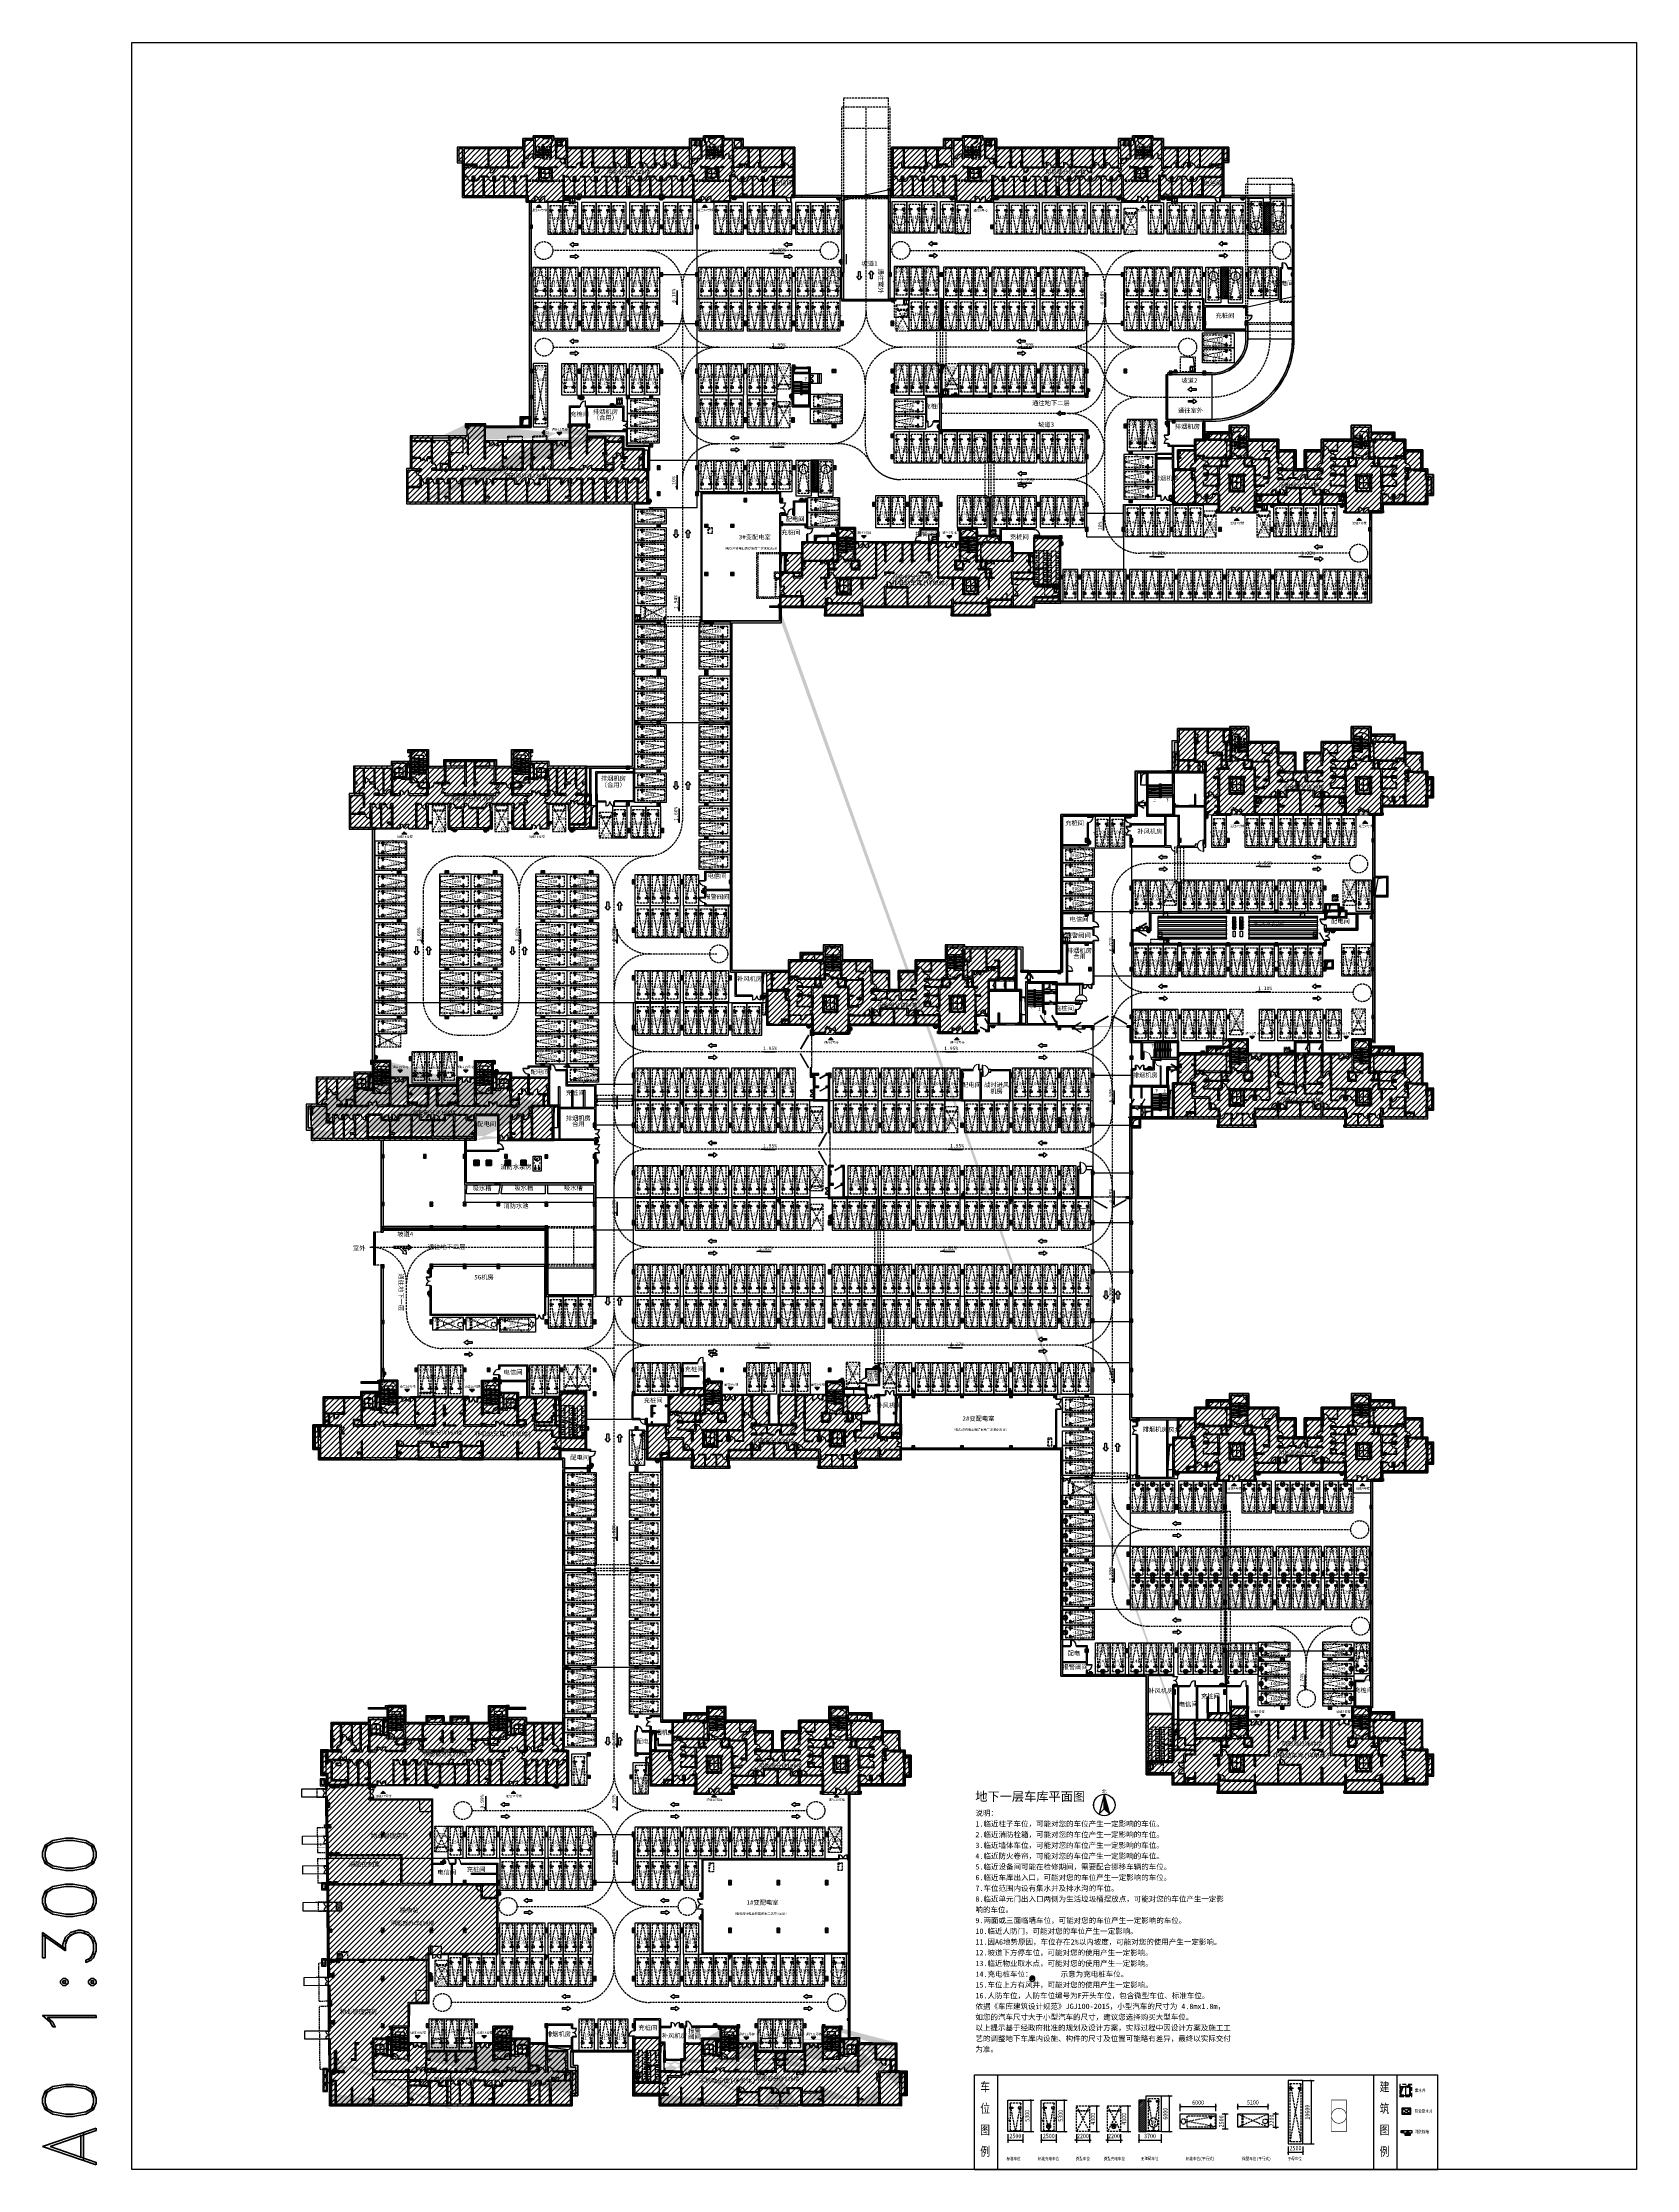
# Model space of a CAD drawing. Header units: millimetres. Extents: x 693907 to 1906102, y -24098 to 332602.
# Drawn here: x 693907 to 961207, y -24098 to 332602 of the extents above; entities outside this region: 1.
import ezdxf
from ezdxf.enums import TextEntityAlignment as Align
from ezdxf.xclip import XClip

# ---------------------------------------------------------------- set-up
doc = ezdxf.new("R2010")
doc.units = ezdxf.units.MM
doc.header["$LTSCALE"] = 100
doc.header["$XCLIPFRAME"] = 0
for name, pattern in [('A6-21#-X-1F$0$HIDDEN2', [4.7625, 3.175, -1.5875]), ('A6-21#-X-1F$0$X31-1F$0$X31-1F$0$X31-1F$0$DASH', [0.35, 0.25, -0.1]), ('A6-DK-B1F$0$$0$HIDDEN2', [4.7625, 3.175, -1.5875]), ('A6-DK-B1F$0$ACO-DASHED', [3, 2, -1]), ('A6-DK-B1F$0$DK-PD-1F(UP)$0$HIDDEN2', [4.7625, 3.175, -1.5875]), ('A6-DK-B1F$0$HIDDEN2', [4.7625, 3.175, -1.5875]), ('A6-DK-B1F$0$X-DK-BF1$0$X-DK-BF1$0$DK-WALL-B1F$0$HIDDEN2', [4.7625, 3.175, -1.5875]), ('A6-DK-B2F$0$HIDDEN2', [4.7625, 3.175, -1.5875]), ('A6-DK-JSJ-B1F$0$A6-DK-JSJ-B1F$0$HIDDEN2', [4.7625, 3.175, -1.5875]), ('A6-DK-JSJ-B1F$0$HIDDEN2', [4.7625, 3.175, -1.5875]), ('A6-DK-JSJ-B2F$0$HIDDEN2', [4.7625, 3.175, -1.5875]), ('A6-DK-renfang-B1F$0$__DASH', [0.35, 0.25, -0.1]), ('A6-DK-renfang-B1F$0$DASHED', [19.05, 12.7, -6.35]), ('A6-DK-renfang-B1F$0$HIDDEN3', [1.905, 1.27, -0.635]), ('TP-DK6（shsbf）$0$DASH', [0.35, 0.25, -0.1]), ('X-143-BF$0$HIDDEN2', [4.7625, 3.175, -1.5875]), ('X-BF-11$0$HIDDEN2', [4.7625, 3.175, -1.5875]), ('X-BF-11$0$T-S-1#-CH-DSZ$0$_4_10_$0$__CHAIN_DOUBLE-DA', [0]), ('X-BF-13$0$HIDDEN2', [4.7625, 3.175, -1.5875]), ('X-BF-15$0$DASH', [0.35, 0.25, -0.1]), ('X-BF-15$0$HIDDEN2', [4.7625, 3.175, -1.5875]), ('X-BF-16$0$HIDDEN2', [4.7625, 3.175, -1.5875]), ('X-BF-16$0$T-S-1#-CH-DSZ$0$_4_10_$0$__CHAIN_DOUBLE-DA', [0]), ('X-BF-17$0$HIDDEN2', [4.7625, 3.175, -1.5875]), ('X-BF-18$0$HIDDEN2', [4.7625, 3.175, -1.5875]), ('X-CORE-BF$0$HIDDEN2', [4.7625, 3.175, -1.5875]), ('X-CORE-BF$0$XG-14CORE-SF$0$X1-CORE-SF$0$HIDDEN2', [4.7625, 3.175, -1.5875]), ('X1-B1F$0$HIDDEN2', [4.7625, 3.175, -1.5875]), ('X10-B1F$0$HIDDEN2', [4.7625, 3.175, -1.5875]), ('X143-6#-BFdwg$0$HIDDEN2', [4.7625, 3.175, -1.5875]), ('X2-B1F$0$HIDDEN2', [4.7625, 3.175, -1.5875]), ('X3-B1F$0$HIDDEN2', [4.7625, 3.175, -1.5875]), ('X4-B1F$0$HIDDEN2', [4.7625, 3.175, -1.5875]), ('X5-B1F$0$AUDIT_D_210312115310-15', [0]), ('X5-B1F$0$HIDDEN2', [4.7625, 3.175, -1.5875]), ('X7-B1F$0$AUDIT_D_210312115310-15', [0]), ('X7-B1F$0$DASHED', [19.05, 12.7, -6.35]), ('X8-B1F$0$ACO-DASHED', [3, 2, -1]), ('X9-B1F$0$HIDDEN2', [4.7625, 3.175, -1.5875]), ('XA6-130-PD-B1F(5500)$0$ACO-DASHED', [3, 2, -1]), ('XA6-130-PD-B1F(5500)$0$HIDDEN2', [4.7625, 3.175, -1.5875]), ('XG-1#-CORE-B1F$0$ACO-DASHED', [3, 2, -1]), ('XG-1#-CORE-B1F$0$HIDDEN2', [4.7625, 3.175, -1.5875]), ('XG-1#-CORE-B1F$0$XG-14CORE-SF$0$X1-CORE-SF$0$HIDDEN2', [4.7625, 3.175, -1.5875]), ('XG-130-CORE-B1F$0$ACO-DASHED', [3, 2, -1]), ('XG-130-CORE-B1F$0$XG-14CORE-SF$0$X1-CORE-SF$0$HIDDEN2', [4.7625, 3.175, -1.5875]), ('XG-130-CORE-B1F(5400)$0$XG-14CORE-SF$0$X1-CORE-SF$0$HIDDEN2', [4.7625, 3.175, -1.5875]), ('XG-130-CORE-B1F(6100)$0$XG-14CORE-SF$0$X1-CORE-SF$0$HIDDEN2', [4.7625, 3.175, -1.5875]), ('XG-130-CORE-B1F(left-6500)$0$HIDDEN2', [4.7625, 3.175, -1.5875]), ('XG-130-CORE-B1F(left-6500)$0$XG-14CORE-SF$0$X1-CORE-SF$0$HIDDEN2', [4.7625, 3.175, -1.5875]), ('XG-130-CORE-B1F(right-6900)$0$XG-14CORE-SF$0$X1-CORE-SF$0$HIDDEN2', [4.7625, 3.175, -1.5875]), ('XG-CORE-143-BF$0$$0$HIDDEN2', [4.7625, 3.175, -1.5875]), ('XG-CORE-143-BF$0$$0$XG-CORE-143-1F$0$XU-CORE-28F-BF$0$XU-CORE-28F-1F$0$HIDDEN2', [4.7625, 3.175, -1.5875]), ('XG-CORE-143-BF$0$HIDDEN2', [4.7625, 3.175, -1.5875])]:
    doc.linetypes.add(name, pattern=pattern)
doc.layers.get('Defpoints').update_dxf_attribs({"color": 189})
for name, color, linetype in [('-ACO-TTLB', 153, 'Continuous'), ('1#-HW-BF$0$S-HATCH-X', 251, 'Continuous'), ('1#-W-BF$0$S-COLUMN-S', 2, 'Continuous'), ('1#-W-BF$0$S-WALL-S', 4, 'Continuous'), ('10#-HW-B1F$0$S-HATCH-X', 251, 'Continuous'), ('10#-W-B1F$0$S-COLUMN-S', 2, 'Continuous'), ('10#-W-B1F$0$S-WALL-S', 4, 'Continuous'), ('11#-W-B1F$0$S-HATCH-S', 252, 'Continuous'), ('11#-W-B1F$0$S-WALL-S', 4, 'Continuous'), ('11#-WTC-B1F$0$S-HATCH-X', 251, 'Continuous'), ('11#-WTC-B1F$0$S-WALL-S', 4, 'Continuous'), ('13#-HW-B1F$0$S-HATCH-X', 251, 'Continuous'), ('14-HW-B1F$0$S-HATCH-S', 252, 'Continuous'), ('14-HW-B1F$0$xref(dwg引用图层)', 7, 'Continuous'), ('15#-HW-B1F$0$S-HATCH-S', 252, 'Continuous'), ('16#-W-B1F$0$S-WALL-S', 4, 'Continuous'), ('16#-WTC-B1F$0$S-HATCH-X', 251, 'Continuous'), ('16#-WTC-B1F$0$S-WALL-S', 4, 'Continuous'), ('17#-W-B1F$0$S-WALL-S', 4, 'Continuous'), ('17#-WTC-B1F$0$S-HATCH-X', 251, 'Continuous'), ('17#-WTC-B1F$0$S-WALL-S', 4, 'Continuous'), ('18#-W-B1F$0$S-WALL-S', 4, 'Continuous'), ('18#-WTC-B1F$0$S-HATCH-X', 251, 'Continuous'), ('18#-WTC-B1F$0$S-WALL-S', 4, 'Continuous'), ('2#-HW-B1F$0$S-HATCH-X', 251, 'Continuous'), ('2#-HW-B1F$0$S-WALL-S', 4, 'Continuous'), ('2#-W-B1F$0$S-COLUMN-S', 2, 'Continuous'), ('2#-W-B1F$0$S-WALL-S', 4, 'Continuous'), ('3#-HW-B1F$0$S-HATCH-X', 251, 'Continuous'), ('3#-W-B1F$0$S-COLUMN-S', 2, 'Continuous'), ('3#-W-B1F$0$S-WALL-S', 4, 'Continuous'), ('4#-HW-B1F$0$S-HATCH-X', 251, 'Continuous'), ('4#-W-B1F$0$S-COLUMN-S', 2, 'Continuous'), ('4#-W-B1F$0$S-WALL-S', 4, 'Continuous'), ('5#-HW-B1F$0$S-HATCH-X', 251, 'Continuous'), ('5#-W-B1F$0$S-COLUMN-S', 2, 'Continuous'), ('5#-W-B1F$0$S-DK', 7, 'Continuous'), ('5#-W-B1F$0$S-WALL-S', 4, 'Continuous'), ('6-h-dxc$0$S-HATCH-X', 251, 'Continuous'), ('7#-HW-B1F$0$S-HATCH-X', 251, 'Continuous'), ('7#-W-B1F$0$S-COLUMN-S', 2, 'Continuous'), ('7#-W-B1F$0$S-WALL-S', 4, 'Continuous'), ('8#-HW-B1F$0$S-HATCH-X', 251, 'Continuous'), ('8#-W-B1F$0$S-COLUMN-S', 2, 'Continuous'), ('8#-W-B1F$0$S-WALL-S', 4, 'Continuous'), ('9#-HW-B1F$0$S-HATCH-X', 251, 'Continuous'), ('A-CONC', 30, 'Continuous'), ('A-HATCH', 251, 'Continuous'), ('A-MARK', 232, 'Continuous'), ('A-ROOM-IDEN', 31, 'Continuous'), ('A-TEXT', 191, 'Continuous'), ('A-TITLE', 222, 'Continuous'), ('A-WIND-IDEN', 244, 'Continuous'), ('A6-21#-X-1F$0$-ACO-TTLB', 153, 'Continuous'), ('A6-21#-X-1F$0$A-DETL-HEAT', 33, 'Continuous'), ('A6-21#-X-1F$0$A-DIMS-INSD', 3, 'Continuous'), ('A6-21#-X-1F$0$A-DOOR', 190, 'Continuous'), ('A6-21#-X-1F$0$A-DRAIN', 152, 'Continuous'), ('A6-21#-X-1F$0$A-EQPM', 202, 'Continuous'), ('A6-21#-X-1F$0$A-HOLE-FLOR', 242, 'Continuous'), ('A6-21#-X-1F$0$A-HOLE-WALL', 1, 'Continuous'), ('A6-21#-X-1F$0$A-LOWER', 131, 'A6-21#-X-1F$0$HIDDEN2'), ('A6-21#-X-1F$0$A-SECT', 150, 'Continuous'), ('A6-21#-X-1F$0$A-SILL', 135, 'Continuous'), ('A6-21#-X-1F$0$A-STAIR', 142, 'Continuous'), ('A6-21#-X-1F$0$A-TITLE', 222, 'Continuous'), ('A6-21#-X-1F$0$A-WALL', 2, 'Continuous'), ('A6-21#-X-1F$0$A-WIND', 126, 'Continuous'), ('A6-21#-X-1F$0$X-BF-15$0$A-WALL', 2, 'Continuous'), ('A6-21#-X-1F$0$X23-BF$0$A-HATCH', 251, 'Continuous'), ('A6-21#-X-1F$0$X31-1F$0$X31-1F$0$X31-1F$0$A-BALC', 201, 'Continuous'), ('A6-21#-X-1F$0$XU-CORE-1F$0$A-DOOR', 190, 'Continuous'), ('A6-21#-X-1F$0$金属铝板', 17, 'Continuous'), ('A6-DK-B1F$0$$0$A-DOOR', 190, 'Continuous'), ('A6-DK-B1F$0$$0$A-PRKG', 175, 'A6-DK-B1F$0$$0$HIDDEN2'), ('A6-DK-B1F$0$$0$A-WALL', 2, 'Continuous'), ('A6-DK-B1F$0$-ACO-DIMS', 144, 'Continuous'), ('A6-DK-B1F$0$-ACO-LINE', 137, 'Continuous'), ('A6-DK-B1F$0$-ACO-TTLB', 153, 'Continuous'), ('A6-DK-B1F$0$A-CONC', 30, 'Continuous'), ('A6-DK-B1F$0$A-DOOR', 190, 'Continuous'), ('A6-DK-B1F$0$A-FIXT', 6, 'Continuous'), ('A6-DK-B1F$0$A-HATCH', 251, 'Continuous'), ('A6-DK-B1F$0$A-HOLE-FLOR', 242, 'Continuous'), ('A6-DK-B1F$0$A-HOLE-WALL', 1, 'Continuous'), ('A6-DK-B1F$0$A-MARK', 232, 'Continuous'), ('A6-DK-B1F$0$A-PRKG', 175, 'A6-DK-B1F$0$HIDDEN2'), ('A6-DK-B1F$0$A-PRKG-SIGN', 252, 'Continuous'), ('A6-DK-B1F$0$A-SECT', 150, 'Continuous'), ('A6-DK-B1F$0$A-TRACK', 77, 'A6-DK-B1F$0$HIDDEN2'), ('A6-DK-B1F$0$A-VOID', 221, 'A6-DK-B1F$0$HIDDEN2'), ('A6-DK-B1F$0$A-WALL', 2, 'Continuous'), ('A6-DK-B1F$0$A-X-CLIP', 249, 'Continuous'), ('A6-DK-B1F$0$DK-PD-1F(UP)$0$A-HATCH', 251, 'Continuous'), ('A6-DK-B1F$0$DK-WALL-B1F$0$A-MARK', 232, 'Continuous'), ('A6-DK-B1F$0$G-CODT-BLDG', 102, 'Continuous'), ('A6-DK-B1F$0$X-DK-BF1$0$X-DK-BF1$0$DK-WALL-B1F$0$A-DOOR', 190, 'Continuous'), ('A6-DK-B2F$0$A-FIXT', 6, 'Continuous'), ('A6-DK-B2F$0$A-PRKG', 175, 'A6-DK-B2F$0$HIDDEN2'), ('A6-DK-B2F$0$A-PRKG-SIGN', 252, 'Continuous'), ('A6-DK-BG-B1F$0$-ACO-DIMS', 144, 'Continuous'), ('A6-DK-BG-B1F$0$A-DRAIN', 152, 'Continuous'), ('A6-DK-BG-B1F$0$A-STAIR', 142, 'Continuous'), ('A6-DK-BG-B1F$0$G-CODT-BLDG', 102, 'Continuous'), ('A6-DK-JSJ-B1F$0$A-DRAIN', 152, 'Continuous'), ('A6-DK-JSJ-B1F$0$A-HATCH', 251, 'Continuous'), ('A6-DK-JSJ-B1F$0$A-HOLE-FLOR', 242, 'Continuous'), ('A6-DK-JSJ-B1F$0$A-LOWER', 131, 'A6-DK-JSJ-B1F$0$HIDDEN2'), ('A6-DK-JSJ-B1F$0$A-SECT', 150, 'Continuous'), ('A6-DK-JSJ-B1F$0$A-STAIR', 142, 'Continuous'), ('A6-DK-JSJ-B1F$0$A6-DK-JSJ-B1F$0$A-DRAIN', 152, 'Continuous'), ('A6-DK-JSJ-B1F$0$A6-DK-JSJ-B1F$0$A-HOLE-FLOR', 242, 'Continuous'), ('A6-DK-JSJ-B1F$0$A6-DK-JSJ-B1F$0$A-LOWER', 131, 'A6-DK-JSJ-B1F$0$A6-DK-JSJ-B1F$0$HIDDEN2'), ('A6-DK-JSJ-B1F$0$A6-DK-JSJ-B1F$0$X23-BF$0$A-HATCH', 251, 'Continuous'), ('A6-DK-JSJ-B1F$0$G-CODT-BLDG', 102, 'Continuous'), ('A6-DK-JSJ-B1F$0$X23-BF$0$A-HATCH', 251, 'Continuous'), ('A6-DK-JSJ-B2F$0$A-DRAIN', 152, 'Continuous'), ('A6-DK-JSJ-B2F$0$A-HOLE-FLOR', 242, 'Continuous'), ('A6-DK-JSJ-B2F$0$A-LOWER', 131, 'A6-DK-JSJ-B2F$0$HIDDEN2'), ('A6-DK-JSJ-B2F$0$X23-BF$0$A-HATCH', 251, 'Continuous'), ('A6-DK-renfang-B1F$0$-ACO-LINE', 137, 'Continuous'), ('A6-DK-renfang-B1F$0$-ACO-TTLB', 153, 'Continuous'), ('A6-DK-renfang-B1F$0$A-DIMS-INSD', 3, 'Continuous'), ('A6-DK-renfang-B1F$0$A-FIXT-DASH', 211, 'A6-DK-renfang-B1F$0$HIDDEN3'), ('A6-DK-renfang-B1F$0$COLUMN', 9, 'Continuous'), ('A6-DK-renfang-B1F$0$DIM_SYMB', 3, 'Continuous'), ('A6-DK-renfang-B1F$0$G-CODT-BLDG', 102, 'Continuous'), ('A6-DK-renfang-B1F$0$PUB_HATCH', 8, 'Continuous'), ('A6-DK-renfang-B1F$0$PUB_TEXT', 3, 'Continuous'), ('A6-DK-renfang-B1F$0$STAIR', 2, 'Continuous'), ('A6-DK-renfang-B1F$0$WALL', 9, 'Continuous'), ('A6-DK-renfang-B1F$0$WALL-MOVE', 6, 'Continuous'), ('A6-DK-renfang-B1F$0$WINDOW', 4, 'Continuous'), ('A6-W-B1$0$S-DK', 7, 'Continuous'), ('A6-W-B1$0$S-HATCH-X', 251, 'Continuous'), ('A6-W-B1$0$S-WALL-S', 4, 'Continuous'), ('a_parking_number', 120, 'Continuous'), ('a_parking_price', 211, 'Continuous'), ('B_阀门', 7, 'Continuous'), ('DIANJING$0$A-DOOR', 190, 'Continuous'), ('DIANJING$0$A-WALL', 2, 'Continuous'), ('DIANJING$0$XU-CORE-SF$0$XU-CORE-SF$0$A-STAIR', 142, 'Continuous'), ('h-dxc$0$S-HATCH-X', 251, 'Continuous'), ('S-HATCH-X', 251, 'Continuous'), ('TP-DK-1(xhs)$0$P-J-DIM-L', 70, 'Continuous'), ('TP-DK-1(xhs)$0$P-X-DIM-L', 20, 'Continuous'), ('TP-DK-1(xhs)$0$P-X-L', 240, 'Continuous'), ('TP-DK-1(xhs)$0$P-X-M', 2, 'Continuous'), ('TP-DK-1(xhs)$0$P-X-X', 1, 'Continuous'), ('TP-DK6（shsbf）$0$T-P-DK$0$1-剪力墙填充', 9, 'Continuous'), ('TP-DK6（shsbf）$0$T-P-DK$0$P-J-DIM', 4, 'Continuous'), ('TP-DK6（shsbf）$0$T-P-DK$0$P-J-EQPM', 130, 'Continuous'), ('TP-DK6（shsbf）$0$T-P-DK$0$P-X', 2, 'Continuous'), ('TP-DK6（shsbf）$0$T-P-DK$0$P-X-EQPM', 130, 'Continuous'), ('TP-DK6（shsbf）$0$T-P-DK$0$P-X-L', 2, 'Continuous'), ('TP-DK6（shsbf）$0$TWT_DASH', 8, 'TP-DK6（shsbf）$0$DASH'), ('TP-DK6（shsbf）$0$TWT_水箱', 7, 'Continuous'), ('X-143-BF$0$A-DOOR', 190, 'Continuous'), ('X-143-BF$0$A-DRAIN', 152, 'Continuous'), ('X-143-BF$0$A-HOLE-FLOR', 242, 'Continuous'), ('X-143-BF$0$A-LOWER', 131, 'X-143-BF$0$HIDDEN2'), ('X-143-BF$0$A-STAIR', 142, 'Continuous'), ('X-143-BF$0$A-VOID', 221, 'X-143-BF$0$HIDDEN2'), ('X-143-BF$0$A6-143-BF(12#)$0$$0$A-WALL', 2, 'Continuous'), ('X-143-BF$0$A6-143-BF(12#)$0$A-DOOR', 190, 'Continuous'), ('X-143-BF$0$A6-143-BF(12#)$0$A-WALL', 2, 'Continuous'), ('X-143-BF$0$A6-143-BF(12#)$0$XU-143-SF$0$A-WALL', 2, 'Continuous'), ('X-143-BF$0$X23-BF$0$A-HATCH', 251, 'Continuous'), ('X-BF-11$0$A-DETL-PAINT', 155, 'Continuous'), ('X-BF-11$0$A-DOOR', 190, 'Continuous'), ('X-BF-11$0$A-DRAIN', 152, 'Continuous'), ('X-BF-11$0$A-HATCH', 251, 'Continuous'), ('X-BF-11$0$A-HOLE-FLOR', 242, 'Continuous'), ('X-BF-11$0$A-INDEX', 134, 'Continuous'), ('X-BF-11$0$A-LOWER', 131, 'X-BF-11$0$HIDDEN2'), ('X-BF-11$0$A-ROOF', 140, 'Continuous'), ('X-BF-11$0$A-SECT', 150, 'Continuous'), ('X-BF-11$0$A-STAIR', 142, 'Continuous'), ('X-BF-11$0$A-WALL', 2, 'Continuous'), ('X-BF-11$0$X23-BF$0$A-HATCH', 251, 'Continuous'), ('X-BF-11$0$xref(dwg引用图层)', 7, 'Continuous'), ('X-BF-11$0$XU-CORE-1F-N$0$A-DOOR', 190, 'Continuous'), ('X-BF-11$0$XU-CORE-SF$0$A-DOOR', 190, 'Continuous'), ('X-BF-11$0$XU-CORE-SF$0$XU-CORE-SF$0$A-SILL', 135, 'Continuous'), ('X-BF-11$0$XU-CORE-SF$0$XU-CORE-SF$0$A-WIND', 126, 'Continuous'), ('X-BF-13$0$A-DIMS-INSD', 3, 'Continuous'), ('X-BF-13$0$A-DOOR', 190, 'Continuous'), ('X-BF-13$0$A-WALL', 2, 'Continuous'), ('X-BF-13$0$XU-CORE-1F-N$0$A-DOOR', 190, 'Continuous'), ('X-BF-13$0$XU-CORE-SF$0$A-DOOR', 190, 'Continuous'), ('X-BF-13$0$XU-CORE-SF$0$XU-CORE-SF$0$A-STAIR', 142, 'Continuous'), ('X-BF-14$0$A-WALL', 2, 'Continuous'), ('X-BF-14$0$xref(dwg引用图层)', 7, 'Continuous'), ('X-BF-14$0$XU-CORE-1F-N$0$A-DOOR', 190, 'Continuous'), ('X-BF-14$0$XU-CORE-SF$0$A-DOOR', 190, 'Continuous'), ('X-BF-14$0$XU-CORE-SF$0$XU-CORE-SF$0$A-SILL', 135, 'Continuous'), ('X-BF-15$0$A-DOOR', 190, 'Continuous'), ('X-BF-15$0$A-HOLE-WALL', 1, 'Continuous'), ('X-BF-15$0$A-ROOF', 140, 'Continuous'), ('X-BF-15$0$A-WALL', 2, 'Continuous'), ('X-BF-15$0$xref(dwg引用图层)', 7, 'Continuous'), ('X-BF-15$0$XU-CORE-1F-N$0$A-DOOR', 190, 'Continuous'), ('X-BF-15$0$XU-CORE-SF$0$A-DOOR', 190, 'Continuous'), ('X-BF-15$0$XU-CORE-SF$0$XU-CORE-SF$0$A-STAIR', 142, 'Continuous'), ('X-BF-16$0$A-DETL-PAINT', 155, 'Continuous'), ('X-BF-16$0$A-DOOR', 190, 'Continuous'), ('X-BF-16$0$A-DRAIN', 152, 'Continuous'), ('X-BF-16$0$A-HATCH', 251, 'Continuous'), ('X-BF-16$0$A-HOLE-FLOR', 242, 'Continuous'), ('X-BF-16$0$A-INDEX', 134, 'Continuous'), ('X-BF-16$0$A-LOWER', 131, 'X-BF-16$0$HIDDEN2'), ('X-BF-16$0$A-ROOF', 140, 'Continuous'), ('X-BF-16$0$A-SECT', 150, 'Continuous'), ('X-BF-16$0$A-STAIR', 142, 'Continuous'), ('X-BF-16$0$A-WALL', 2, 'Continuous'), ('X-BF-16$0$X23-BF$0$A-HATCH', 251, 'Continuous'), ('X-BF-16$0$xref(dwg引用图层)', 7, 'Continuous'), ('X-BF-16$0$XU-CORE-1F-N$0$A-DOOR', 190, 'Continuous'), ('X-BF-16$0$XU-CORE-SF$0$A-DOOR', 190, 'Continuous'), ('X-BF-16$0$XU-CORE-SF$0$XU-CORE-SF$0$A-SILL', 135, 'Continuous'), ('X-BF-16$0$XU-CORE-SF$0$XU-CORE-SF$0$A-WIND', 126, 'Continuous'), ('X-BF-17$0$$0$XU-CORE-SF$0$XU-CORE-SF$0$A-SILL', 135, 'Continuous'), ('X-BF-17$0$A-ROOF', 140, 'Continuous'), ('X-BF-17$0$A-WALL', 2, 'Continuous'), ('X-BF-17$0$xref(dwg引用图层)', 7, 'Continuous'), ('X-BF-17$0$XU-CORE-1F-N$0$A-DOOR', 190, 'Continuous'), ('X-BF-17$0$XU-CORE-SF$0$A-DOOR', 190, 'Continuous'), ('X-BF-17$0$XU-CORE-SF$0$XU-CORE-SF$0$A-STAIR', 142, 'Continuous'), ('X-BF-18$0$A-DOOR', 190, 'Continuous'), ('X-BF-18$0$A-ROOF', 140, 'Continuous'), ('X-BF-18$0$A-WALL', 2, 'Continuous'), ('X-BF-18$0$xref(dwg引用图层)', 7, 'Continuous'), ('X-BF-18$0$XU-CORE-1F-N$0$A-DOOR', 190, 'Continuous'), ('X-BF-18$0$XU-CORE-SF$0$A-DOOR', 190, 'Continuous'), ('X-BF-18$0$XU-CORE-SF$0$XU-CORE-SF$0$A-STAIR', 142, 'Continuous'), ('X-CORE-BF$0$A-HOLE-FLOR', 242, 'Continuous'), ('X-CORE-BF$0$A-INDEX', 134, 'Continuous'), ('X-CORE-BF$0$A-RAIL', 55, 'Continuous'), ('X-CORE-BF$0$A-STAIR', 142, 'Continuous'), ('X-CORE-BF$0$A-WALL', 2, 'Continuous'), ('X-CORE-BF$0$XU-CORE-28F-1F$0$A-STAIR', 142, 'Continuous'), ('X-CORE-BF$0$XU-CORE-SF$0$A-EVTR', 193, 'Continuous'), ('X-CORE-BF$0$XU-CORE-SF$0$XU-CORE-SF$0$A-DOOR', 190, 'Continuous'), ('X-CORE-BF$0$XU-CORE-SF$0$XU-CORE-SF$0$A-SILL', 135, 'Continuous'), ('X-CORE-BF$0$XU-CORE-SF$0$XU-CORE-SF$0$A-STAIR', 142, 'Continuous'), ('X-CORE-BF$0$XU-CORE-SF$0$XU-CORE-SF$0$A-WIND', 126, 'Continuous'), ('X1-B1F$0$A-CONC', 30, 'Continuous'), ('X1-B1F$0$A-DRAIN', 152, 'Continuous'), ('X1-B1F$0$A-HOLE-FLOR', 242, 'Continuous'), ('X1-B1F$0$A-LOWER', 131, 'X1-B1F$0$HIDDEN2'), ('X1-B1F$0$A-WALL', 2, 'Continuous'), ('X1-B1F$0$A-WIND-IDEN', 244, 'Continuous'), ('X1-B1F$0$X23-BF$0$A-HATCH', 251, 'Continuous'), ('X1-B1F$0$xref(dwg引用图层)', 7, 'Continuous'), ('X10-B1F$0$A-CONC', 30, 'Continuous'), ('X10-B1F$0$A-DOOR', 190, 'Continuous'), ('X10-B1F$0$A-HOLE-FLOR', 242, 'Continuous'), ('X10-B1F$0$A-VOID', 221, 'X10-B1F$0$HIDDEN2'), ('X10-B1F$0$A-WALL', 2, 'Continuous'), ('X10-B1F$0$xref(dwg引用图层)', 7, 'Continuous'), ('X143-12#-BFdwg$0$xref(dwg引用图层)', 7, 'Continuous'), ('X143-6#-BFdwg$0$A-DOOR', 190, 'Continuous'), ('X143-6#-BFdwg$0$A-DRAIN', 152, 'Continuous'), ('X143-6#-BFdwg$0$A-HOLE-FLOR', 242, 'Continuous'), ('X143-6#-BFdwg$0$A-LOWER', 131, 'X143-6#-BFdwg$0$HIDDEN2'), ('X143-6#-BFdwg$0$A-STAIR', 142, 'Continuous'), ('X143-6#-BFdwg$0$A-VOID', 221, 'X143-6#-BFdwg$0$HIDDEN2'), ('X143-6#-BFdwg$0$A6-143-BF(12#)$0$$0$A-WALL', 2, 'Continuous'), ('X143-6#-BFdwg$0$A6-143-BF(12#)$0$A-DOOR', 190, 'Continuous'), ('X143-6#-BFdwg$0$A6-143-BF(12#)$0$A-WALL', 2, 'Continuous'), ('X143-6#-BFdwg$0$A6-143-BF(12#)$0$XU-143-SF$0$A-WALL', 2, 'Continuous'), ('X143-6#-BFdwg$0$X23-BF$0$A-HATCH', 251, 'Continuous'), ('X143-6#-BFdwg$0$xref(dwg引用图层)', 7, 'Continuous'), ('X2-B1F$0$A-CONC', 30, 'Continuous'), ('X2-B1F$0$A-DOOR', 190, 'Continuous'), ('X2-B1F$0$A-DRAIN', 152, 'Continuous'), ('X2-B1F$0$A-HOLE-FLOR', 242, 'Continuous'), ('X2-B1F$0$A-INDEX', 134, 'Continuous'), ('X2-B1F$0$A-LOWER', 131, 'X2-B1F$0$HIDDEN2'), ('X2-B1F$0$A-RAIL', 55, 'Continuous'), ('X2-B1F$0$A-STAIR', 142, 'Continuous'), ('X2-B1F$0$A-WALL', 2, 'Continuous'), ('X2-B1F$0$G-CODT-BLDG', 102, 'Continuous'), ('X2-B1F$0$X23-BF$0$A-HATCH', 251, 'Continuous'), ('X2-B1F$0$xref(dwg引用图层)', 7, 'Continuous'), ('X3-B1F$0$A-CONC', 30, 'Continuous'), ('X3-B1F$0$A-DOOR', 190, 'Continuous'), ('X3-B1F$0$A-HOLE-FLOR', 242, 'Continuous'), ('X3-B1F$0$A-VOID', 221, 'X3-B1F$0$HIDDEN2'), ('X3-B1F$0$A-WALL', 2, 'Continuous'), ('X3-B1F$0$xref(dwg引用图层)', 7, 'Continuous'), ('X4-B1F$0$A-CONC', 30, 'Continuous'), ('X4-B1F$0$A-DOOR', 190, 'Continuous'), ('X4-B1F$0$A-HOLE-FLOR', 242, 'Continuous'), ('X4-B1F$0$A-STAIR', 142, 'Continuous'), ('X4-B1F$0$A-VOID', 221, 'X4-B1F$0$HIDDEN2'), ('X4-B1F$0$A-WALL', 2, 'Continuous'), ('X4-B1F$0$xref(dwg引用图层)', 7, 'Continuous'), ('X5-B1F$0$$0$A-HOLE-FLOR', 242, 'Continuous'), ('X5-B1F$0$$0$A-WALL', 2, 'Continuous'), ('X5-B1F$0$A-CONC', 30, 'Continuous'), ('X5-B1F$0$A-DOOR', 190, 'Continuous'), ('X5-B1F$0$A-HOLE-FLOR', 242, 'Continuous'), ('X5-B1F$0$A-STAIR', 142, 'Continuous'), ('X5-B1F$0$A-VOID', 221, 'X5-B1F$0$HIDDEN2'), ('X5-B1F$0$A-WALL', 2, 'Continuous'), ('X5-B1F$0$xref(dwg引用图层)', 7, 'Continuous'), ('X5-B1F$0$XU-CORE-SF$0$XU-CORE-SF$0$A-SILL', 135, 'X5-B1F$0$AUDIT_D_210312115310-15'), ('X5-B1F$0$XU-CORE-SF$0$XU-CORE-SF$0$A-WIND', 126, 'X5-B1F$0$AUDIT_D_210312115310-15'), ('X7-B1F$0$$0$A-HOLE-FLOR', 242, 'Continuous'), ('X7-B1F$0$$0$A-WALL', 2, 'Continuous'), ('X7-B1F$0$A-CONC', 30, 'Continuous'), ('X7-B1F$0$A-DOOR', 190, 'Continuous'), ('X7-B1F$0$A-HOLE-FLOR', 242, 'Continuous'), ('X7-B1F$0$A-STAIR', 142, 'Continuous'), ('X7-B1F$0$A-WALL', 2, 'Continuous'), ('X7-B1F$0$xref(dwg引用图层)', 7, 'Continuous'), ('X7-B1F$0$XU-CORE-SF$0$XU-CORE-SF$0$A-SILL', 135, 'X7-B1F$0$AUDIT_D_210312115310-15'), ('X7-B1F$0$XU-CORE-SF$0$XU-CORE-SF$0$A-WIND', 126, 'X7-B1F$0$AUDIT_D_210312115310-15'), ('X8-B1F$0$A-CONC', 30, 'Continuous'), ('X8-B1F$0$A-DOOR', 190, 'Continuous'), ('X8-B1F$0$A-HOLE-FLOR', 242, 'Continuous'), ('X8-B1F$0$A-STAIR', 142, 'Continuous'), ('X8-B1F$0$A-WALL', 2, 'Continuous'), ('X8-B1F$0$xref(dwg引用图层)', 7, 'Continuous'), ('X9-B1F$0$A-CONC', 30, 'Continuous'), ('X9-B1F$0$A-DOOR', 190, 'Continuous'), ('X9-B1F$0$A-HOLE-FLOR', 242, 'Continuous'), ('X9-B1F$0$A-STAIR', 142, 'Continuous'), ('X9-B1F$0$A-VOID', 221, 'X9-B1F$0$HIDDEN2'), ('X9-B1F$0$A-WALL', 2, 'Continuous'), ('X9-B1F$0$xref(dwg引用图层)', 7, 'Continuous'), ('XA6-130-N-B1F$0$A-DOOR', 190, 'Continuous'), ('XA6-130-N-B1F$0$A-HOLE-FLOR', 242, 'Continuous'), ('XA6-130-N-B1F$0$A-STAIR', 142, 'Continuous'), ('XA6-130-N-B1F$0$A-WALL', 2, 'Continuous'), ('XA6-130-PD-B1F(5500)$0$A-DRAIN', 152, 'Continuous'), ('XA6-130-PD-B1F(5500)$0$A-HATCH', 251, 'Continuous'), ('XA6-130-PD-B1F(5500)$0$A-HOLE-FLOR', 242, 'Continuous'), ('XA6-130-PD-B1F(5500)$0$A-INDEX', 134, 'Continuous'), ('XA6-130-PD-B1F(5500)$0$A-LOWER', 131, 'XA6-130-PD-B1F(5500)$0$HIDDEN2'), ('XA6-130-PD-B1F(5500)$0$A-STAIR', 142, 'Continuous'), ('XA6-130-PD-B1F(5500)$0$A-WALL', 2, 'Continuous'), ('XA6-130-PD-B1F(5500)$0$X23-BF$0$A-HATCH', 251, 'Continuous'), ('XA6-130-S-B1F$0$A-CONC', 30, 'Continuous'), ('XA6-130-S-B1F$0$A-DOOR', 190, 'Continuous'), ('XA6-130-S-B1F$0$A-HOLE-FLOR', 242, 'Continuous'), ('XA6-130-S-B1F$0$A-STAIR', 142, 'Continuous'), ('XA6-130-S-B1F$0$A-WALL', 2, 'Continuous'), ('XG-1#-CORE-B1F$0$A-DOOR', 190, 'Continuous'), ('XG-1#-CORE-B1F$0$A-DRAIN', 152, 'Continuous'), ('XG-1#-CORE-B1F$0$A-EVTR', 193, 'Continuous'), ('XG-1#-CORE-B1F$0$A-HOLE-FLOR', 242, 'Continuous'), ('XG-1#-CORE-B1F$0$A-LOWER', 131, 'XG-1#-CORE-B1F$0$HIDDEN2'), ('XG-1#-CORE-B1F$0$A-SILL', 135, 'Continuous'), ('XG-1#-CORE-B1F$0$A-STAIR', 142, 'Continuous'), ('XG-1#-CORE-B1F$0$A-WALL', 2, 'Continuous'), ('XG-1#-CORE-B1F$0$X23-BF$0$A-HATCH', 251, 'Continuous'), ('XG-1#-CORE-B1F$0$XG-14CORE-SF$0$A-STAIR', 142, 'Continuous'), ('XG-1#-CORE-B1F$0$XG-14CORE-SF$0$X1-CORE-SF$0$A-INDEX', 134, 'Continuous'), ('XG-1#-CORE-B1F$0$XG-14CORE-SF$0$X1-CORE-SF$0$A-RAIL', 55, 'Continuous'), ('XG-1#-CORE-B1F$0$XG-14CORE-SF$0$X1-CORE-SF$0$A-STAIR', 142, 'Continuous'), ('XG-1#-CORE-B1F$0$XU-3A-28F-SF$0$A-WIND', 126, 'Continuous'), ('XG-130-CORE-B1F$0$A-DOOR', 190, 'Continuous'), ('XG-130-CORE-B1F$0$A-EVTR', 193, 'Continuous'), ('XG-130-CORE-B1F$0$A-HOLE-FLOR', 242, 'Continuous'), ('XG-130-CORE-B1F$0$A-SILL', 135, 'Continuous'), ('XG-130-CORE-B1F$0$A-STAIR', 142, 'Continuous'), ('XG-130-CORE-B1F$0$A-WALL', 2, 'Continuous'), ('XG-130-CORE-B1F$0$XG-14CORE-SF$0$A-STAIR', 142, 'Continuous'), ('XG-130-CORE-B1F$0$XG-14CORE-SF$0$X1-CORE-SF$0$A-INDEX', 134, 'Continuous'), ('XG-130-CORE-B1F$0$XG-14CORE-SF$0$X1-CORE-SF$0$A-RAIL', 55, 'Continuous'), ('XG-130-CORE-B1F$0$XG-14CORE-SF$0$X1-CORE-SF$0$A-STAIR', 142, 'Continuous'), ('XG-130-CORE-B1F$0$XU-3A-28F-SF$0$A-WIND', 126, 'Continuous'), ('XG-130-CORE-B1F(5400)$0$A-DOOR', 190, 'Continuous'), ('XG-130-CORE-B1F(5400)$0$A-EVTR', 193, 'Continuous'), ('XG-130-CORE-B1F(5400)$0$A-HOLE-FLOR', 242, 'Continuous'), ('XG-130-CORE-B1F(5400)$0$A-SILL', 135, 'Continuous'), ('XG-130-CORE-B1F(5400)$0$A-STAIR', 142, 'Continuous'), ('XG-130-CORE-B1F(5400)$0$A-WALL', 2, 'Continuous'), ('XG-130-CORE-B1F(5400)$0$XG-14CORE-SF$0$A-STAIR', 142, 'Continuous'), ('XG-130-CORE-B1F(5400)$0$XG-14CORE-SF$0$X1-CORE-SF$0$A-INDEX', 134, 'Continuous'), ('XG-130-CORE-B1F(5400)$0$XG-14CORE-SF$0$X1-CORE-SF$0$A-RAIL', 55, 'Continuous'), ('XG-130-CORE-B1F(5400)$0$XG-14CORE-SF$0$X1-CORE-SF$0$A-STAIR', 142, 'Continuous'), ('XG-130-CORE-B1F(5400)$0$XU-3A-28F-SF$0$A-WIND', 126, 'Continuous'), ('XG-130-CORE-B1F(6100)$0$A-DOOR', 190, 'Continuous'), ('XG-130-CORE-B1F(6100)$0$A-EVTR', 193, 'Continuous'), ('XG-130-CORE-B1F(6100)$0$A-HOLE-FLOR', 242, 'Continuous'), ('XG-130-CORE-B1F(6100)$0$A-SILL', 135, 'Continuous'), ('XG-130-CORE-B1F(6100)$0$A-STAIR', 142, 'Continuous'), ('XG-130-CORE-B1F(6100)$0$A-WALL', 2, 'Continuous'), ('XG-130-CORE-B1F(6100)$0$XG-14CORE-SF$0$A-STAIR', 142, 'Continuous'), ('XG-130-CORE-B1F(6100)$0$XG-14CORE-SF$0$X1-CORE-SF$0$A-INDEX', 134, 'Continuous'), ('XG-130-CORE-B1F(6100)$0$XG-14CORE-SF$0$X1-CORE-SF$0$A-RAIL', 55, 'Continuous'), ('XG-130-CORE-B1F(6100)$0$XG-14CORE-SF$0$X1-CORE-SF$0$A-STAIR', 142, 'Continuous'), ('XG-130-CORE-B1F(6100)$0$XU-3A-28F-SF$0$A-WIND', 126, 'Continuous'), ('XG-130-CORE-B1F(left-6500)$0$A-DOOR', 190, 'Continuous'), ('XG-130-CORE-B1F(left-6500)$0$A-DRAIN', 152, 'Continuous'), ('XG-130-CORE-B1F(left-6500)$0$A-EVTR', 193, 'Continuous'), ('XG-130-CORE-B1F(left-6500)$0$A-HOLE-FLOR', 242, 'Continuous'), ('XG-130-CORE-B1F(left-6500)$0$A-LOWER', 131, 'XG-130-CORE-B1F(left-6500)$0$HIDDEN2'), ('XG-130-CORE-B1F(left-6500)$0$A-SILL', 135, 'Continuous'), ('XG-130-CORE-B1F(left-6500)$0$A-STAIR', 142, 'Continuous'), ('XG-130-CORE-B1F(left-6500)$0$A-WALL', 2, 'Continuous'), ('XG-130-CORE-B1F(left-6500)$0$G-CODT-BLDG', 102, 'Continuous'), ('XG-130-CORE-B1F(left-6500)$0$X23-BF$0$A-HATCH', 251, 'Continuous'), ('XG-130-CORE-B1F(left-6500)$0$XG-14CORE-SF$0$A-STAIR', 142, 'Continuous'), ('XG-130-CORE-B1F(left-6500)$0$XG-14CORE-SF$0$X1-CORE-SF$0$A-INDEX', 134, 'Continuous'), ('XG-130-CORE-B1F(left-6500)$0$XG-14CORE-SF$0$X1-CORE-SF$0$A-RAIL', 55, 'Continuous'), ('XG-130-CORE-B1F(left-6500)$0$XG-14CORE-SF$0$X1-CORE-SF$0$A-STAIR', 142, 'Continuous'), ('XG-130-CORE-B1F(left-6500)$0$XU-3A-28F-SF$0$A-WIND', 126, 'Continuous'), ('XG-130-CORE-B1F(right-6900)$0$A-DOOR', 190, 'Continuous'), ('XG-130-CORE-B1F(right-6900)$0$A-EVTR', 193, 'Continuous'), ('XG-130-CORE-B1F(right-6900)$0$A-HOLE-FLOR', 242, 'Continuous'), ('XG-130-CORE-B1F(right-6900)$0$A-SILL', 135, 'Continuous'), ('XG-130-CORE-B1F(right-6900)$0$A-STAIR', 142, 'Continuous'), ('XG-130-CORE-B1F(right-6900)$0$A-WALL', 2, 'Continuous'), ('XG-130-CORE-B1F(right-6900)$0$XG-14CORE-SF$0$A-STAIR', 142, 'Continuous'), ('XG-130-CORE-B1F(right-6900)$0$XG-14CORE-SF$0$X1-CORE-SF$0$A-INDEX', 134, 'Continuous'), ('XG-130-CORE-B1F(right-6900)$0$XG-14CORE-SF$0$X1-CORE-SF$0$A-RAIL', 55, 'Continuous'), ('XG-130-CORE-B1F(right-6900)$0$XG-14CORE-SF$0$X1-CORE-SF$0$A-STAIR', 142, 'Continuous'), ('XG-130-CORE-B1F(right-6900)$0$XU-3A-28F-SF$0$A-WIND', 126, 'Continuous'), ('XG-CORE-143-BF$0$$0$A-WALL', 2, 'Continuous'), ('XG-CORE-143-BF$0$$0$XG-CORE-143-1F$0$XU-CORE-28F-BF$0$XU-CORE-28F-1F$0$A-RAIL', 55, 'Continuous'), ('XG-CORE-143-BF$0$A-DRAIN', 152, 'Continuous'), ('XG-CORE-143-BF$0$A-EVTR', 193, 'Continuous'), ('XG-CORE-143-BF$0$A-HATCH', 251, 'Continuous'), ('XG-CORE-143-BF$0$A-INDEX', 134, 'Continuous'), ('XG-CORE-143-BF$0$A-LOWER', 131, 'XG-CORE-143-BF$0$HIDDEN2'), ('XG-CORE-143-BF$0$A-WALL', 2, 'Continuous'), ('XG-CORE-143-BF$0$A6-143-BF(12#)$0$A-DOOR', 190, 'Continuous'), ('XG-CORE-143-BF$0$A6-143-BF(12#)$0$A-STAIR', 142, 'Continuous'), ('XG-CORE-143-BF$0$A6-143-BF(12#)$0$XG-CORE-7F-1F$0$A-STAIR', 142, 'Continuous'), ('xref(dwg引用图层)', 7, 'Continuous'), ('留孔', 1, 'Continuous'), ('车位编号', 6, 'Continuous')]:
    doc.layers.add(name, color=color, linetype=linetype)
for name, color, linetype, plot in [('1#-HW-BF$0$S-EDIT', 241, 'Continuous', False), ('10#-HW-B1F$0$S-EDIT', 241, 'Continuous', False), ('2#-HW-B1F$0$S-EDIT', 241, 'Continuous', False), ('3#-HW-B1F$0$S-EDIT', 241, 'Continuous', False), ('4#-HW-B1F$0$S-EDIT', 241, 'Continuous', False), ('5#-HW-B1F$0$S-EDIT', 241, 'Continuous', False), ('7#-HW-B1F$0$S-EDIT', 241, 'Continuous', False), ('8#-HW-B1F$0$S-EDIT', 241, 'Continuous', False), ('9#-HW-B1F$0$S-EDIT', 241, 'Continuous', False), ('A6-W-B1$0$S-EDIT', 241, 'Continuous', False), ('TP-DK6（shsbf）$0$DIM_MODI', 1, 'Continuous', False), ('X-CORE-BF$0$XG-14CORE-SF$0$X1-CORE-SF$0$-ACO-PLTW', 220, 'X-CORE-BF$0$XG-14CORE-SF$0$X1-CORE-SF$0$HIDDEN2', False), ('XG-1#-CORE-B1F$0$XG-14CORE-SF$0$X1-CORE-SF$0$-ACO-PLTW', 220, 'XG-1#-CORE-B1F$0$XG-14CORE-SF$0$X1-CORE-SF$0$HIDDEN2', False), ('XG-130-CORE-B1F$0$XG-14CORE-SF$0$X1-CORE-SF$0$-ACO-PLTW', 220, 'XG-130-CORE-B1F$0$XG-14CORE-SF$0$X1-CORE-SF$0$HIDDEN2', False), ('XG-130-CORE-B1F(5400)$0$XG-14CORE-SF$0$X1-CORE-SF$0$-ACO-PLTW', 220, 'XG-130-CORE-B1F(5400)$0$XG-14CORE-SF$0$X1-CORE-SF$0$HIDDEN2', False), ('XG-130-CORE-B1F(6100)$0$XG-14CORE-SF$0$X1-CORE-SF$0$-ACO-PLTW', 220, 'XG-130-CORE-B1F(6100)$0$XG-14CORE-SF$0$X1-CORE-SF$0$HIDDEN2', False), ('XG-130-CORE-B1F(left-6500)$0$XG-14CORE-SF$0$X1-CORE-SF$0$-ACO-PLTW', 220, 'XG-130-CORE-B1F(left-6500)$0$XG-14CORE-SF$0$X1-CORE-SF$0$HIDDEN2', False), ('XG-130-CORE-B1F(right-6900)$0$XG-14CORE-SF$0$X1-CORE-SF$0$-ACO-PLTW', 220, 'XG-130-CORE-B1F(right-6900)$0$XG-14CORE-SF$0$X1-CORE-SF$0$HIDDEN2', False), ('XG-CORE-143-BF$0$$0$XG-CORE-143-1F$0$XU-CORE-28F-BF$0$XU-CORE-28F-1F$0$-ACO-PLTW', 220, 'XG-CORE-143-BF$0$$0$XG-CORE-143-1F$0$XU-CORE-28F-BF$0$XU-CORE-28F-1F$0$HIDDEN2', False)]:
    doc.layers.add(name, color=color, linetype=linetype, plot=plot)
for name, color, linetype, lineweight in [('LVTRY', 6, 'Continuous', 18), ('PUB_DIM', 3, 'Continuous', 15), ('PUB_TEXT', 7, 'Continuous', 15), ('TP-DK6（shsbf）$0$$0$P-基础', 7, 'Continuous', 5), ('TP-DK6（shsbf）$0$P-XTFZ', 7, 'Continuous', 5)]:
    doc.layers.add(name, color=color, linetype=linetype, lineweight=lineweight)
doc.layers.add('yichutu', color=7, linetype='Continuous', true_color=0xffffff, plot=False)
doc.styles.add('-黑体', font='simhei.ttf')
doc.styles.add('A6-21#-X-1F$0$华文细黑', font='STXIHEI.TTF')
doc.styles.add('A6-DK-BG-B1F$0$华文细黑', font='STXIHEI.TTF')
doc.styles.add('A6-DK-renfang-B1F$0$_TCH_DIM', font='SIMPLEX', dxfattribs={"bigfont": 'GBCBIG'})
doc.styles.add('B_HZ', font='TXT', dxfattribs={"width": 0.8, "bigfont": 'GBCBIG'})
doc.styles.add('HT_T3', font='simhei.ttf', dxfattribs={"width": 0.8})
doc.styles.add('romand', font='romand.shx', dxfattribs={"width": 0.8})
doc.styles.add('TP-DK6（shsbf）$0$T-P-DK$0$Standard', font='')
doc.styles.add('TP-DK6（shsbf）$0$华文细黑', font='STXIHEI.TTF')
doc.styles.add('华文细黑', font='STXIHEI.TTF')
doc.styles.add('黑体', font='simhei.ttf', dxfattribs={"width": 0.8})
doc.styles.get('TP-DK6（shsbf）$0$T-P-DK$0$Standard').set_extended_font_data('SimSun')
doc.linetypes.add('TP-DK6（shsbf）$0$T-P-DK$0$P-X', pattern='A,15,-1,["X",TP-DK6（shsbf）$0$T-P-DK$0$Standard,S=1.5,R=0,X=-0.4,Y=-0.75],-1', length=17)
doc.dimstyles.new('_TCH_ARCH&&300', dxfattribs={"dimtxt": 766.075949, "dimasz": 300, "dimexe": 450, "dimexo": 450, "dimgap": 300, "dimtad": 1, "dimdec": 0, "dimzin": 0, "dimdsep": 46, "dimtxsty": 'HT_T3', "dimblk": 'ARCHTICK', "dimcen": 0.09, "dimclrt": 7, "dimazin": 2, "dimtfac": 1, "dimtdec": 0, "dimtix": 1, "dimtmove": 2, "dimatfit": 3, "dimfxl": 1, "dimtolj": 1, "dimtzin": 0, "dimarcsym": 0})
pattern_1 = [(360, (528939.66, 424722.33), (7e-14, 158.75), []), (360, (529019.03, 424642.96), (7e-14, 158.75), [79.375, -39.6875])]

# ---------------------------------------------------------------- blocks, each defined once
blk = doc.blocks.new('X2-B1F$0$A-ZONE')
for points in [[(-200, 0), (200, 0)], [(0, -200), (0, 200)]]:
    blk.add_lwpolyline(points)
blk = doc.blocks.new('*U100')
for points in [[(-900, 35), (-850, 35), (-850, -35), (-900, -35)], [(-50, 35), (0, 35), (0, -35), (-50, -35)], [(-85, -835), (-85, -35), (-50, -35), (-50, -835)]]:
    blk.add_lwpolyline(points, close=True)
blk.add_arc((-50, -35), 800, 180, 270)
blk = doc.blocks.new('*U101')
for points in [[(-900, -35), (-850, -35), (-850, 35), (-900, 35)], [(-85, 835), (-85, 35), (-50, 35), (-50, 835)], [(-50, -35), (0, -35), (0, 35), (-50, 35)]]:
    blk.add_lwpolyline(points, close=True)
blk.add_arc((-50, 35), 800, 90, 180)
blk = doc.blocks.new('*U102')
for points in [[(-850, 35), (-900, 35), (-900, -35), (-850, -35)], [(0, 35), (-50, 35), (-50, -35), (0, -35)], [(-815, -835), (-815, -35), (-850, -35), (-850, -835)]]:
    blk.add_lwpolyline(points, close=True)
blk.add_arc((-850, -35), 800, 270, 0)
blk = doc.blocks.new('*U98')
for points in [[(-850, -35), (-900, -35), (-900, 35), (-850, 35)], [(-815, 835), (-815, 35), (-850, 35), (-850, 835)], [(0, -35), (-50, -35), (-50, 35), (0, 35)]]:
    blk.add_lwpolyline(points, close=True)
blk.add_arc((-850, 35), 800, 0, 90)
blk = doc.blocks.new('*U95')
at = {"linetype": 'ByBlock', "lineweight": -2}
for points in [[(0, -35), (50, -35), (50, 35), (0, 35)], [(1150, -35), (1200, -35), (1200, 35), (1150, 35)], [(85, -585), (85, -35), (50, -35), (50, -585)], [(1115, -585), (1115, -35), (1150, -35), (1150, -585)]]:
    blk.add_lwpolyline(points, close=True, dxfattribs=at)
for centre, start, end in [((50, -35), 270, 0), ((1150, -35), 180, 270)]:
    blk.add_arc(centre, 550, start, end, dxfattribs=at)
blk = doc.blocks.new('*U103')
for points in [[(-900, 35), (-850, 35), (-850, -35), (-900, -35)], [(-50, 35), (0, 35), (0, -35), (-50, -35)], [(-85, -835), (-85, -35), (-50, -35), (-50, -835)]]:
    blk.add_lwpolyline(points, close=True)
blk.add_arc((-50, -35), 800, 180, 270)
blk = doc.blocks.new('*U104')
at = {"linetype": 'ByBlock', "lineweight": -2}
for points in [[(0, 35), (50, 35), (50, -35), (0, -35)], [(85, 885), (85, 35), (50, 35), (50, 885)], [(1715, 885), (1715, 35), (1750, 35), (1750, 885)], [(1750, 35), (1800, 35), (1800, -35), (1750, -35)]]:
    blk.add_lwpolyline(points, close=True, dxfattribs=at)
for centre, start, end in [((50, 35), 0, 90), ((1750, 35), 90, 180)]:
    blk.add_arc(centre, 850, start, end, dxfattribs=at)
blk = doc.blocks.new('*U105')
at = {"linetype": 'ByBlock', "lineweight": -2}
for points in [[(0, 35), (50, 35), (50, -35), (0, -35)], [(85, 585), (85, 35), (50, 35), (50, 585)], [(1115, 585), (1115, 35), (1150, 35), (1150, 585)], [(1150, 35), (1200, 35), (1200, -35), (1150, -35)]]:
    blk.add_lwpolyline(points, close=True, dxfattribs=at)
for centre, start, end in [((50, 35), 0, 90), ((1150, 35), 90, 180)]:
    blk.add_arc(centre, 550, start, end, dxfattribs=at)
blk = doc.blocks.new('*U96')
at = {"color": 0, "linetype": 'ByBlock', "lineweight": -2}
for points in [[(50, -35), (0, -35), (0, 35), (50, 35)], [(1000, -35), (950, -35), (950, 35), (1000, 35)], [(85, -935), (85, -35), (50, -35), (50, -935)]]:
    blk.add_lwpolyline(points, close=True, dxfattribs=at)
blk.add_arc((50, -35), 900, 270, 0, dxfattribs=at)
blk = doc.blocks.new('*U97')
at = {"color": 0, "linetype": 'ByBlock', "lineweight": -2}
for points in [[(50, 35), (0, 35), (0, -35), (50, -35)], [(85, 935), (85, 35), (50, 35), (50, 935)], [(1000, 35), (950, 35), (950, -35), (1000, -35)]]:
    blk.add_lwpolyline(points, close=True, dxfattribs=at)
blk.add_arc((50, 35), 900, 360, 90, dxfattribs=at)
blk = doc.blocks.new('*U99')
at = {"color": 0, "linetype": 'ByBlock', "lineweight": -2}
for points in [[(50, 35), (0, 35), (0, -35), (50, -35)], [(85, 935), (85, 35), (50, 35), (50, 935)], [(1000, 35), (950, 35), (950, -35), (1000, -35)]]:
    blk.add_lwpolyline(points, close=True, dxfattribs=at)
blk.add_arc((50, 35), 900, 360, 90, dxfattribs=at)
blk = doc.blocks.new('XA6-130-S-B1F')
at = {"layer": 'XA6-130-S-B1F$0$A-CONC'}
blk.add_lwpolyline([(32830, 110), (34840, 110), (34840, 1510), (42480, 1510)], dxfattribs=at)
at = {"layer": 'XA6-130-S-B1F$0$A-HOLE-FLOR'}
for points in [[(5880, 13190), (7950, 13190), (7950, 12290), (5880, 12290)], [(36830, 13190), (34630, 13190), (34630, 12290), (36830, 12290)]]:
    blk.add_lwpolyline(points, close=True, dxfattribs=at)
for points in [[(7950, 13190), (6095, 13024), (5880, 12290)], [(34630, 13190), (36615, 13024), (36830, 12290)]]:
    blk.add_lwpolyline(points, dxfattribs=at)
at = {"layer": 'XA6-130-S-B1F$0$A-STAIR'}
for points in [[(5060, 9550), (3860, 9550)], [(5060, 9350), (3860, 9350)], [(37520, 9550), (38720, 9550)], [(37520, 9350), (38720, 9350)], [(3060, 5790), (3060, 6990)], [(3260, 5790), (3260, 6990)], [(39320, 5790), (39320, 6990)], [(39520, 5790), (39520, 6990)], [(16290, 3090), (17290, 3090)], [(16290, 2890), (17290, 2890)], [(17850, 3090), (18850, 3090)], [(18850, 2890), (17850, 2890)], [(23730, 3090), (24730, 3090)], [(24730, 2890), (23730, 2890)], [(26290, 3090), (25290, 3090)], [(26290, 2890), (25290, 2890)]]:
    blk.add_lwpolyline(points, dxfattribs=at)
at = {"layer": 'XA6-130-S-B1F$0$A-WALL'}
blk.add_line((30020, 12090), (30020, 9270), dxfattribs=at)
for points in [[(9500, 13190), (5880, 13190), (5880, 12090), (3810, 12090), (3810, 10290), (900, 10290), (900, 7090), (150, 7090), (150, 1510), (7740, 1510), (7740, 110), (9750, 110)], [(9500, 13390), (5680, 13390), (5680, 12290), (3560, 12290), (3560, 10490), (700, 10490)], [(5880, 12290), (8740, 12290)], [(5880, 12090), (8740, 12090)], [(12540, 12090), (12540, 9270)], [(30020, 12290), (24840, 12290), (24840, 10490), (21980, 10490), (21980, 7300), (20600, 7300), (20600, 10490), (17740, 10490), (17740, 12290), (12560, 12290)], [(30020, 12090), (25090, 12090), (25090, 10290), (22180, 10290), (22180, 7100), (20400, 7100), (20400, 10290), (17490, 10290), (17490, 12090), (12560, 12090)], [(14950, 10290), (14950, 12090)], [(15050, 10390), (15050, 12090)], [(27530, 10390), (27530, 12090)], [(27630, 10290), (27630, 12090)], [(30020, 12090), (30020, 9270)], [(33130, 13390), (37030, 13390), (37030, 12290), (39020, 12290), (39020, 10490), (41880, 10490)], [(33130, 13190), (36830, 13190), (36830, 12090), (38770, 12090), (38770, 10290), (41680, 10290), (41680, 7090), (42430, 7090), (42430, 5389)], [(36830, 12290), (33840, 12290)], [(36830, 12290), (33840, 12290)], [(36830, 12090), (33840, 12090)], [(36830, 12090), (33840, 12090)], [(3560, 10490), (700, 10490), (700, 7290), (-100, 7290), (-100, 1310), (7540, 1310), (7540, -90), (9750, -90)], [(900, 7290), (3560, 7290), (3560, 7390), (3760, 7390), (3760, 7090), (3260, 7090), (3260, 6990)], [(3560, 9020), (3560, 8290)], [(3760, 8290), (3560, 8290)], [(3760, 9020), (3760, 8290)], [(3760, 7390), (3760, 7090)], [(3810, 9550), (3860, 9550), (3860, 9350), (3810, 9350)], [(7990, 9210), (5260, 9210), (5260, 9550), (5060, 9550)], [(5060, 9550), (5060, 9350)], [(7990, 9010), (5060, 9010), (5060, 9350), (5060, 9350)], [(5060, 8740), (5060, 9010)], [(5160, 8740), (5060, 8740)], [(5060, 7390), (5060, 7840)], [(5160, 7840), (5060, 7840)], [(5160, 7390), (5060, 7390)], [(8740, 9210), (7990, 9210), (7990, 7740), (5160, 7740)], [(5160, 8740), (5160, 9010)], [(5160, 7740), (5160, 7840)], [(5160, 7390), (5160, 7640)], [(7490, 7640), (5160, 7640)], [(7490, 6390), (7490, 7640)], [(7990, 7640), (7740, 7640)], [(7740, 6390), (7740, 7640)], [(12560, 9270), (13310, 9270)], [(13310, 9000), (13310, 9270)], [(13310, 9000), (16090, 9000)], [(13810, 6390), (13810, 7840), (13310, 7840), (13310, 8800)], [(15140, 5710), (15140, 6010), (15990, 6010), (15990, 8800), (13310, 8800)], [(13560, 6390), (13560, 7640), (13310, 7640)], [(16480, 10290), (14950, 10290)], [(15050, 10390), (16480, 10390)], [(15140, 5710), (15340, 5710), (15340, 5810), (16190, 5810), (16190, 9000)], [(16090, 10000), (16090, 10290)], [(16190, 10000), (16090, 10000)], [(16090, 9000), (16090, 9100)], [(16190, 9100), (16090, 9100)], [(16190, 10000), (16190, 10290)], [(16190, 9000), (16190, 9100)], [(16480, 10390), (16480, 10290)], [(17380, 10390), (17490, 10390)], [(17380, 10390), (17380, 10290)], [(17490, 10290), (17380, 10290)], [(17490, 8300), (17490, 10290)], [(17740, 8300), (17490, 8300)], [(17490, 6600), (17490, 7400)], [(17740, 7400), (17490, 7400)], [(17740, 8300), (17740, 10290)], [(17740, 6600), (17740, 7400)], [(17740, 7290), (20400, 7290)], [(24840, 7290), (22180, 7290)], [(24840, 8290), (24840, 10290)], [(24840, 8290), (25090, 8290)], [(24840, 7390), (25090, 7390)], [(24840, 6600), (24840, 7390)], [(25200, 10390), (25090, 10390)], [(25090, 8290), (25090, 10290)], [(25090, 10290), (25200, 10290)], [(25090, 6600), (25090, 7390)], [(25200, 10390), (25200, 10290)], [(26100, 10390), (26100, 10290)], [(27530, 10390), (26100, 10390)], [(26100, 10290), (27630, 10290)], [(26390, 10000), (26390, 10290)], [(26390, 10000), (26490, 10000)], [(26390, 9000), (26390, 9100)], [(26390, 9100), (26490, 9100)], [(26390, 9000), (26390, 8740)], [(26490, 8740), (26390, 8740)], [(26490, 7840), (26390, 7840)], [(26390, 7840), (26390, 7390)], [(26490, 7390), (26390, 7390)], [(26490, 10000), (26490, 10290)], [(26490, 9000), (26490, 9100)], [(29270, 9000), (26490, 9000)], [(29270, 8900), (26490, 8900), (26490, 8740)], [(26490, 7840), (26490, 7740)], [(29270, 7740), (26490, 7740)], [(26490, 7640), (26490, 7390)], [(28770, 7640), (26490, 7640)], [(26490, 7490), (26490, 7390)], [(28770, 6390), (28770, 7640)], [(29270, 7640), (29020, 7640)], [(29020, 6390), (29020, 7640)], [(29270, 9000), (29270, 9270)], [(30020, 9270), (29270, 9270)], [(34590, 9210), (37320, 9210), (37320, 9550), (37520, 9550)], [(34590, 9010), (37520, 9010), (37520, 9350), (37520, 9350)], [(34590, 7740), (37420, 7740)], [(34590, 7640), (34840, 7640)], [(34840, 6390), (34840, 7640)], [(35090, 6390), (35090, 7640)], [(35090, 7640), (37420, 7640)], [(37420, 8740), (37420, 9010)], [(37420, 8740), (37420, 9010)], [(37420, 8740), (37520, 8740)], [(37420, 7740), (37420, 7840)], [(37420, 7840), (37520, 7840)], [(37420, 7740), (37420, 7840)], [(37420, 7390), (37420, 7640)], [(37420, 7390), (37520, 7390)], [(37520, 9550), (37520, 9350)], [(37520, 8740), (37520, 9010)], [(37520, 8740), (37520, 9010)], [(37520, 7390), (37520, 7840)], [(38720, 9550), (38820, 9550)], [(38720, 9550), (38720, 9350)], [(38720, 9350), (38820, 9350)], [(38820, 10290), (38820, 9550)], [(38820, 9350), (38820, 8290)], [(38820, 8290), (39020, 8290)], [(38820, 7390), (38820, 7290)], [(38820, 7390), (39020, 7390)], [(41680, 7090), (38820, 7090), (38820, 7290)], [(39020, 10290), (39020, 8290)], [(39020, 7390), (39020, 7290)], [(39020, 7290), (41680, 7290)], [(900, 7090), (3060, 7090), (3060, 6990)], [(3260, 6990), (3060, 6990)], [(3060, 5790), (3060, 5540), (3560, 5540), (3560, 1510)], [(3260, 5790), (3060, 5790)], [(3260, 5790), (3260, 5740), (3760, 5740), (3760, 3510), (3810, 3510), (3810, 2890)], [(5160, 6290), (5160, 6190), (5060, 6190), (5060, 6490)], [(5160, 6490), (5060, 6490)], [(5160, 5290), (5060, 5290)], [(7050, 4390), (5060, 4390), (5060, 5290)], [(5160, 6390), (5160, 6490)], [(7490, 6390), (5160, 6390)], [(7490, 6290), (5160, 6290)], [(7490, 4490), (5160, 4490), (5160, 5290)], [(5160, 5190), (5160, 5290)], [(7050, 4340), (7050, 4390)], [(7250, 4340), (7050, 4340)], [(7490, 4390), (7250, 4390)], [(7250, 4340), (7250, 4390)], [(9210, 6390), (9210, 6140)], [(9210, 6390), (9590, 6390)], [(9210, 6140), (9340, 6140)], [(9590, 6210), (9590, 3690), (11710, 3690), (11710, 6210)], [(12090, 6390), (11710, 6390)], [(12090, 6140), (11960, 6140)], [(12090, 6390), (12090, 6140)], [(14250, 4390), (15340, 4390), (15340, 4710), (15140, 4710), (15140, 4590), (13810, 4590)], [(13810, 4390), (14050, 4390)], [(14050, 4340), (14050, 4390)], [(14050, 4340), (14250, 4340)], [(14250, 4340), (14250, 4390)], [(17740, 6600), (17490, 6600)], [(17490, 5500), (19300, 5500), (19300, 5750), (20500, 5750), (20500, 5500), (21310, 5500)], [(17490, 5500), (17490, 5700)], [(17740, 5700), (17490, 5700)], [(17740, 7040), (20050, 7040)], [(17740, 5600), (19200, 5600), (19200, 5850), (20050, 5850)], [(17740, 5600), (17740, 5700)], [(21320, 4200), (18900, 4200), (18900, 3090), (18850, 3090), (18850, 2890), (19100, 2890), (19100, 4000), (21190, 4000)], [(18900, 4200), (23680, 4200), (23680, 3090), (23730, 3090), (23730, 2890), (23480, 2890), (23480, 4000), (21390, 4000)], [(20050, 7040), (20050, 5850)], [(20150, 7100), (22430, 7100)], [(20150, 7100), (20150, 5850)], [(20150, 5850), (20600, 5850), (20600, 5600), (21310, 5600)], [(21190, 4000), (21190, 1510)], [(21310, 5600), (21270, 5600)], [(21310, 5500), (21270, 5500)], [(21310, 5500), (21310, 5600)], [(21310, 5500), (21310, 5600)], [(21390, 4000), (21390, 1510)], [(25090, 5700), (25090, 5500), (22210, 5500)], [(22430, 5600), (22210, 5600)], [(22210, 5500), (22210, 5600)], [(22430, 7100), (22430, 5600)], [(24830, 7040), (22530, 7040)], [(22530, 7040), (22530, 5600)], [(24840, 5600), (22530, 5600)], [(24840, 6600), (25090, 6600)], [(24840, 5700), (25090, 5700)], [(24840, 5600), (24840, 5700)], [(24840, 1510), (24840, 3800), (25090, 3800), (25090, 1510)], [(26490, 6490), (26390, 6490)], [(26390, 6190), (26390, 6490)], [(26490, 6190), (26390, 6190)], [(26490, 5290), (26390, 5290)], [(28330, 4390), (26390, 4390), (26390, 5290)], [(26490, 6490), (26490, 6390), (28770, 6390)], [(26490, 6190), (26490, 6290)], [(26490, 6290), (28770, 6290)], [(26490, 5190), (26490, 5290)], [(28770, 4490), (26490, 4490), (26490, 5290)], [(27430, 6390), (28770, 6390)], [(27430, 6290), (28770, 6290)], [(28330, 4340), (28330, 4390)], [(28530, 4340), (28330, 4340)], [(28770, 4390), (28530, 4390)], [(28530, 4340), (28530, 4390)], [(30490, 6390), (30490, 6140)], [(30490, 6390), (30870, 6390)], [(30490, 6140), (30620, 6140)], [(30870, 6210), (30870, 3690), (32990, 3690), (32990, 6210)], [(33370, 6390), (32990, 6390)], [(33370, 6140), (33240, 6140)], [(33370, 6390), (33370, 6140)], [(35090, 6390), (37420, 6390)], [(35090, 6290), (37420, 6290)], [(35090, 6290), (37420, 6290)], [(35090, 4490), (37420, 4490), (37420, 5290)], [(35090, 4390), (35330, 4390)], [(35330, 4340), (35330, 4390)], [(35330, 4340), (35530, 4340)], [(35530, 4390), (37520, 4390), (37520, 5290)], [(35530, 4340), (35530, 4390)], [(37420, 6290), (37420, 6190), (37520, 6190), (37520, 6490)], [(37420, 6390), (37420, 6490)], [(37420, 6490), (37520, 6490)], [(37420, 6290), (37420, 6190), (37520, 6190), (37520, 6290)], [(37420, 5290), (37520, 5290)], [(37420, 5290), (37520, 5290)], [(39320, 5790), (39320, 5740), (38820, 5740), (38820, 2890)], [(39520, 5790), (39520, 5540), (39020, 5540), (39020, 1510)], [(39320, 7090), (39320, 6990)], [(39320, 6990), (39520, 6990)], [(39320, 5790), (39520, 5790)], [(39520, 7090), (39520, 6990)], [(3810, 2890), (4010, 2890), (4010, 3090), (4550, 3090), (4550, 2990), (4110, 2990), (4110, 2790), (3810, 2790), (3810, 1510)], [(5750, 3090), (5450, 3090)], [(5450, 3090), (5450, 2990)], [(5450, 2990), (5550, 2990), (5550, 1510)], [(5650, 3090), (5750, 3090)], [(5750, 2990), (5650, 2990)], [(5650, 2990), (5650, 1510)], [(5650, 2990), (5750, 2990)], [(5750, 3090), (5750, 2990)], [(6650, 3090), (6650, 2990)], [(7050, 3090), (6650, 3090)], [(7490, 2990), (6650, 2990)], [(7050, 3090), (7050, 3140)], [(7250, 3140), (7050, 3140)], [(7250, 3090), (7250, 3140)], [(7740, 3090), (7250, 3090)], [(7490, 2990), (7490, 1510)], [(7740, 3090), (7740, 1510)], [(9750, -90), (9750, 110)], [(11550, 110), (13560, 110), (13560, 1510), (29020, 1510), (29020, 110), (31030, 110)], [(11550, -90), (13760, -90), (13760, 1310), (28820, 1310), (28820, -90), (31030, -90)], [(11550, -90), (11550, 110)], [(13560, 3090), (14050, 3090)], [(13560, 3090), (13560, 1510)], [(13810, 2890), (16290, 2890)], [(13810, 2890), (13810, 1510)], [(14050, 3140), (14250, 3140)], [(14050, 3090), (14050, 3140)], [(14050, 3140), (14250, 3140)], [(14250, 3090), (14250, 3140)], [(14250, 3090), (16290, 3090)], [(16290, 3090), (16290, 2890)], [(17290, 3090), (17490, 3090)], [(17290, 3090), (17290, 2890)], [(17290, 2890), (17490, 2890)], [(17850, 3090), (17740, 3090)], [(17740, 1510), (17740, 2890)], [(17740, 2890), (17850, 2890)], [(17850, 3090), (17850, 2890)], [(24730, 3090), (24730, 2890)], [(24730, 3090), (24840, 3090)], [(24840, 2890), (24730, 2890)], [(24840, 1510), (24840, 2890)], [(25290, 3090), (25090, 3090)], [(25290, 2890), (25090, 2890)], [(25290, 3090), (25290, 2890)], [(26290, 3090), (26290, 2890)], [(28330, 3090), (26290, 3090)], [(28770, 2890), (26290, 2890)], [(28530, 3140), (28330, 3140)], [(28330, 3090), (28330, 3140)], [(28530, 3140), (28330, 3140)], [(28530, 3090), (28530, 3140)], [(29020, 3090), (28530, 3090)], [(28770, 2890), (28770, 1510)], [(29020, 3090), (29020, 1510)], [(31030, -90), (31030, 110)], [(42430, 3310), (42430, 1510), (34840, 1510), (34840, 110), (32830, 110)], [(32830, -90), (35040, -90), (35040, 1310), (42680, 1310)], [(32830, -90), (32830, 110)], [(34840, 3090), (35330, 3090)], [(34840, 3090), (34840, 1510)], [(35090, 2990), (35930, 2990)], [(35090, 2990), (35090, 1510)], [(35330, 3090), (35330, 3140)], [(35330, 3140), (35530, 3140)], [(35530, 3090), (35530, 3140)], [(35530, 3090), (35930, 3090)], [(35930, 3090), (35930, 2990)], [(36830, 3090), (37130, 3090)], [(36830, 3090), (36830, 2990)], [(36930, 3090), (36830, 3090)], [(36830, 2990), (36930, 2990)], [(36930, 2990), (36830, 2990)], [(36930, 2990), (36930, 1510)], [(37130, 2990), (37030, 2990), (37030, 1510)], [(37130, 3090), (37130, 2990)], [(38030, 3090), (38030, 2990)], [(38030, 3090), (38570, 3090), (38570, 2890), (38820, 2890)], [(38030, 2990), (38470, 2990), (38470, 2790), (38770, 2790), (38770, 1510)]]:
    blk.add_lwpolyline(points, dxfattribs=at)
at = {"layer": 'XA6-130-S-B1F$0$A-DOOR'}
for name, p in [('*U101', (17380, 10340)), ('*U95', (3860, 9450)), ('*U97', (17850, 2990)), ('*U100', (5450, 3040)), ('*U104', (9750, 10)), ('*U100', (36830, 3040))]:
    blk.add_blockref(name, p, dxfattribs=at)
at = {"layer": 'XA6-130-S-B1F$0$A-DOOR', "xscale": -1}
for name, p in [('*U101', (25200, 10340)), ('*U95', (38720, 9450)), ('*U97', (24730, 2990)), ('*U100', (5750, 3040)), ('*U104', (32830, 10)), ('*U100', (37130, 3040))]:
    blk.add_blockref(name, p, dxfattribs=at)
at = {"layer": 'XA6-130-S-B1F$0$A-DOOR'}
for name, p, rotation in [('*U103', (3660, 7390), 270), ('*U98', (16140, 10000), 90), ('*U102', (17615, 8300), 90), ('*U98', (37470, 8740), 90), ('*U98', (37470, 7390), 90), ('*U95', (3160, 5790), 90), ('*U98', (5110, 5290), 270), ('*U95', (7150, 3140), 90), ('*U99', (15240, 5710), 270), ('*U96', (17290, 2990), 180), ('*U102', (17615, 6600), 90), ('*U102', (21310, 5550), 180), ('*U98', (26440, 5290), 270), ('*U95', (28430, 3140), 90)]:
    blk.add_blockref(name, p, dxfattribs=dict(at, rotation=rotation))
at = {"layer": 'XA6-130-S-B1F$0$A-DOOR', "xscale": -1}
for name, p, rotation in [('*U98', (5110, 8740), 270), ('*U98', (5110, 7390), 270), ('*U102', (24965, 8290), 270), ('*U98', (26440, 10000), 270), ('*U98', (26440, 8740), 270), ('*U98', (26440, 7390), 270), ('*U103', (38920, 7390), 90), ('*U95', (14150, 3140), 270), ('*U102', (24965, 6600), 270), ('*U96', (25290, 2990), 180), ('*U95', (35430, 3140), 270), ('*U98', (37470, 5290), 90), ('*U105', (39420, 6990), 90)]:
    blk.add_blockref(name, p, dxfattribs=dict(at, rotation=rotation))
blk = doc.blocks.new('*U89')
at = {"linetype": 'ByBlock', "lineweight": -2}
for points in [[(0, -35), (50, -35), (50, 35), (0, 35)], [(1150, -35), (1200, -35), (1200, 35), (1150, 35)], [(85, -585), (85, -35), (50, -35), (50, -585)], [(1115, -585), (1115, -35), (1150, -35), (1150, -585)]]:
    blk.add_lwpolyline(points, close=True, dxfattribs=at)
for centre, start, end in [((50, -35), 270, 0), ((1150, -35), 180, 270)]:
    blk.add_arc(centre, 550, start, end, dxfattribs=at)
blk = doc.blocks.new('*U88')
at = {"layer": 'X2-B1F$0$A-DRAIN'}
blk.add_lwpolyline([(50, 50), (50, 850), (850, 850), (850, 50)], close=True, dxfattribs=at)
at = {"layer": 'X2-B1F$0$A-HOLE-FLOR'}
blk.add_lwpolyline([(0, 0), (270, 817), (1000, 1000)], dxfattribs=at)
for points in [[(65, 835), (450, 835), (450, 65), (65, 65)], [(835, 835), (450, 835), (450, 65), (835, 65)]]:
    blk.add_lwpolyline(points, close=True, dxfattribs=at)
at = {"layer": 'X2-B1F$0$A-LOWER'}
for points in [[(0, 1000), (0, 0), (1000, 0), (1000, 1000), (0, 1000)], [(100, 100), (100, 800), (800, 800), (800, 100), (100, 100)]]:
    blk.add_lwpolyline(points, dxfattribs=at)
at = {"layer": 'X2-B1F$0$X23-BF$0$A-HATCH'}
blk.add_lwpolyline([(65, 65), (65, 835), (835, 835), (835, 65)], close=True, dxfattribs=at)
for centre in [(242, 745), (242, 155), (657, 745), (657, 155)]:
    blk.add_circle(centre, 8, dxfattribs=at)
blk = doc.blocks.new('*U111')
for p, q in [((-25, 0), (-25, 500)), ((25, 0), (25, 500))]:
    blk.add_line(p, q)
for points in [[(25, 500), (-25, 500), (-25, 450), (25, 450)], [(25, 500), (-25, 500), (-25, 450), (25, 450)], [(25, 0), (-25, 0), (-25, 50), (25, 50)], [(25, 0), (-25, 0), (-25, 50), (25, 50)], [(22, 497), (-22, 497), (-22, 453), (22, 453)], [(22, 497), (-22, 497), (-22, 453), (22, 453)], [(22, 3), (-22, 3), (-22, 47), (22, 47)], [(22, 3), (-22, 3), (-22, 47), (22, 47)], [(16, 395), (13, 395), (13, 399), (-16, 445), (-16, 450), (-13, 450), (-13, 446), (16, 400), (16, 395)], [(16, 295), (13, 295), (13, 299), (-16, 345), (-16, 350), (-13, 350), (-13, 346), (16, 300), (16, 295)], [(16, 195), (13, 195), (13, 199), (-16, 245), (-16, 250), (-13, 250), (-13, 246), (16, 200), (16, 195)], [(16, 95), (13, 95), (13, 99), (-16, 145), (-16, 150), (-13, 150), (-13, 146), (16, 100), (16, 95)]]:
    blk.add_lwpolyline(points, close=True)
blk = doc.blocks.new('*U112')
for points in [[(-1100, -35), (-1050, -35), (-1050, 35), (-1100, 35)], [(-50, -35), (0, -35), (0, 35), (-50, 35)], [(-85, -1035), (-85, -35), (-50, -35), (-50, -1035)]]:
    blk.add_lwpolyline(points, close=True)
blk.add_arc((-50, -35), 1000, 180, 270)
blk = doc.blocks.new('XG-130-CORE-B1F(right-6900)$0$DT-YL')
for p, q in [((13806, 5000), (12031, 5000)), ((12156, 5430), (12106, 5430)), ((12156, 4570), (12106, 4570)), ((12131, 5380), (12131, 5430)), ((12131, 4620), (12131, 4570)), ((12562, 5955), (12262, 5955)), ((13512, 6200), (12412, 6200)), ((12562, 6010), (12562, 5955)), ((12962, 3900), (12962, 6200)), ((13362, 5955), (13362, 6010)), ((13662, 5955), (13362, 5955))]:
    blk.add_line(p, q)
for points in [[(12081, 5380), (12081, 4620), (12181, 4620), (12181, 5380)], [(13806, 6100), (13806, 6160), (12118, 6160), (12118, 6100)], [(13806, 6010), (13806, 6070), (12118, 6070), (12118, 6010)]]:
    blk.add_lwpolyline(points, close=True)
for points in [[(12231, 6010), (12231, 4000), (13693, 4000), (13693, 6010)], [(12262, 5955), (12262, 4030), (13662, 4030), (13662, 5955)]]:
    blk.add_lwpolyline(points)
blk.add_circle((12131, 5000), 60)
at = {"extrusion": (0, 0, -1)}
blk.add_ellipse((12962, 5000), major_axis=(60.1, 0), ratio=0.9189189, start_param=4.712389, end_param=10.9955743, dxfattribs=at)
blk = doc.blocks.new('*U113')
at = {"linetype": 'ByBlock', "lineweight": -2}
for points in [[(0, 35), (50, 35), (50, -35), (0, -35)], [(322, 258), (75, 10), (50, 35), (297, 282)], [(478, 258), (725, 10), (750, 35), (503, 282)], [(800, 35), (750, 35), (750, -35), (800, -35)]]:
    blk.add_lwpolyline(points, close=True, dxfattribs=at)
for centre, start, end in [((50, 35), 0, 45), ((750, 35), 135, 180)]:
    blk.add_arc(centre, 350, start, end, dxfattribs=at)
blk = doc.blocks.new('XG-130-CORE-B1F(right-6900)')
at = {"const_width": 0.25}
blk.add_lwpolyline([(8240, 9010, 1), (8240, 9010, 1)], format="xyb", close=True, dxfattribs=at)
at = {"layer": 'XG-130-CORE-B1F(right-6900)$0$A-HOLE-FLOR'}
blk.add_lwpolyline([(8940, 11990), (9550, 11990), (9550, 9270), (8940, 9270)], close=True, dxfattribs=at)
blk.add_lwpolyline([(9550, 11990), (9073, 11849), (8940, 9290)], dxfattribs=at)
at = {"layer": 'XG-130-CORE-B1F(right-6900)$0$A-SILL'}
for points in [[(8995, 9010), (9495, 9010)], [(8995, 8910), (9495, 8910)]]:
    blk.add_lwpolyline(points, dxfattribs=at)
at = {"layer": 'XG-130-CORE-B1F(right-6900)$0$A-STAIR'}
for points in [[(10850, 9010), (9750, 9010)], [(10040, 6390), (11140, 6390)]]:
    blk.add_lwpolyline(points, dxfattribs=at)
at = {"layer": 'XG-130-CORE-B1F(right-6900)$0$A-WALL'}
for p, q in [((12360, 14460), (12360, 9190)), ((12660, 14760), (12660, 12290)), ((10850, 9010), (10850, 8910)), ((10900, 9190), (10900, 9010)), ((11000, 9090), (11000, 8910))]:
    blk.add_line(p, q, dxfattribs=at)
for points in [[(8690, 11740), (8690, 12290), (9450, 12290), (9450, 14760), (12660, 14760)], [(12360, 14460), (9750, 14460), (9750, 8990)], [(9495, 9010), (9550, 9010), (9550, 11990), (8940, 11990), (8940, 9010), (8995, 9010), (8995, 8910)], [(12560, 11990), (12560, 9400)], [(9390, 7890), (8940, 7890), (8940, 7990), (8840, 7990), (8840, 7890), (8240, 7890), (8240, 9020), (8840, 9020), (8840, 8790), (8940, 8790), (8940, 8910), (8995, 8910)], [(9495, 9010), (9495, 8910), (9750, 8910), (9750, 8990), (9750, 8990)], [(10900, 9010), (10850, 9010)], [(11000, 8910), (10850, 8910)], [(12360, 9190), (10900, 9190)], [(11910, 7690), (11910, 7990), (12010, 7990), (12010, 7890), (13060, 7890), (13060, 9020), (12010, 9020), (12010, 8790), (11910, 8790), (11910, 9090), (11000, 9090)], [(12090, 6140), (11960, 6140), (11960, 3440), (9340, 3440), (9340, 6140), (9210, 6140)], [(11710, 6390), (11140, 6390), (11140, 6210), (11710, 6210), (11710, 3690), (9590, 3690), (9590, 6210), (10040, 6210), (10040, 6390), (9590, 6390)]]:
    blk.add_lwpolyline(points, dxfattribs=at)
at = {"layer": 'XG-130-CORE-B1F(right-6900)$0$XG-14CORE-SF$0$A-STAIR'}
for p, q in [((8840, 8790), (8840, 7990)), ((8940, 7990), (8940, 8790)), ((11910, 7990), (11910, 8790)), ((12010, 8790), (12010, 7990))]:
    blk.add_line(p, q, dxfattribs=at)
at = {"layer": 'XG-130-CORE-B1F(right-6900)$0$XG-14CORE-SF$0$X1-CORE-SF$0$-ACO-PLTW'}
blk.add_line((11180, 13175), (10930, 13175), dxfattribs=at)
blk.add_lwpolyline([(10930, 13175), (10930, 10475), (11180, 10475), (11180, 13175)], dxfattribs=at)
at = {"layer": 'XG-130-CORE-B1F(right-6900)$0$XG-14CORE-SF$0$X1-CORE-SF$0$A-INDEX'}
for points in [[(12360, 12222), (11815, 11908), (11692, 12010), (11808, 11730), (11685, 11832), (11130, 11512)], [(11731, 11917), (11130, 11570)], [(12360, 12280), (11774, 11942)]]:
    blk.add_lwpolyline(points, dxfattribs=at)
at = {"layer": 'XG-130-CORE-B1F(right-6900)$0$XG-14CORE-SF$0$X1-CORE-SF$0$A-RAIL'}
for points in [[(10905, 10450), (11205, 10450), (11205, 13200), (10905, 13200)], [(10955, 10500), (11155, 10500), (11155, 13150), (10955, 13150)]]:
    blk.add_lwpolyline(points, close=True, dxfattribs=at)
at = {"layer": 'XG-130-CORE-B1F(right-6900)$0$XG-14CORE-SF$0$X1-CORE-SF$0$A-STAIR'}
for p, q in [((9750, 12605), (10905, 12605)), ((9750, 12345), (10905, 12345)), ((9750, 12085), (10905, 12085)), ((9750, 11825), (10905, 11825)), ((9750, 11565), (10905, 11565)), ((9750, 11305), (10905, 11305)), ((9750, 11045), (10905, 11045)), ((10955, 13125), (11155, 13125)), ((10955, 12605), (10980, 12605)), ((10955, 12345), (10980, 12345)), ((10955, 12085), (10980, 12085)), ((10955, 11825), (10980, 11825)), ((10955, 11565), (10980, 11565)), ((10955, 11305), (10980, 11305)), ((10955, 11045), (10980, 11045)), ((10980, 10525), (10980, 13125)), ((11130, 10525), (11130, 13125)), ((11130, 12865), (11155, 12865)), ((11130, 12605), (11155, 12605)), ((11130, 12345), (11155, 12345)), ((11130, 11825), (11155, 11825)), ((11130, 11565), (11155, 11565)), ((11130, 11305), (11155, 11305)), ((11130, 11045), (11155, 11045)), ((11130, 10785), (11155, 10785)), ((11205, 13125), (12360, 13125)), ((11205, 12865), (12360, 12865)), ((11205, 12605), (12360, 12605)), ((11205, 12345), (12360, 12345)), ((11205, 12085), (12022, 12085)), ((11205, 11825), (11572, 11825)), ((11205, 11825), (11572, 11825)), ((11205, 11565), (12360, 11565)), ((11205, 11305), (12360, 11305)), ((11205, 11045), (12360, 11045)), ((11205, 10785), (12360, 10785)), ((11672, 11825), (11694, 11825)), ((11769, 11825), (12360, 11825)), ((12122, 12085), (12360, 12085)), ((10955, 10525), (11155, 10525)), ((11205, 10525), (12360, 10525))]:
    blk.add_line(p, q, dxfattribs=at)
at = {"layer": 'XG-130-CORE-B1F(right-6900)$0$XG-14CORE-SF$0$X1-CORE-SF$0$A-STAIR', "linetype": 'XG-130-CORE-B1F(right-6900)$0$XG-14CORE-SF$0$X1-CORE-SF$0$HIDDEN2'}
for points in [[(10900, 13755), (11200, 13755)], [(11200, 9375), (10900, 9375)]]:
    blk.add_lwpolyline(points, dxfattribs=at)
for centre, start, end in [((10900, 12605), 90, 180), ((11200, 12605), 0, 90), ((10900, 10525), 180, 270), ((11200, 10525), 270, 0)]:
    blk.add_arc(centre, 1150, start, end, dxfattribs=at)
at = {"layer": 'XG-130-CORE-B1F(right-6900)$0$A-DOOR', "xscale": -1, "rotation": 270}
blk.add_blockref('*U113', (8890, 7990), dxfattribs=at)
at = {"layer": 'XG-130-CORE-B1F(right-6900)$0$A-DOOR'}
for name, p, rotation in [('*U112', (9750, 8960), 180), ('*U113', (11960, 7990), 90)]:
    blk.add_blockref(name, p, dxfattribs=dict(at, rotation=rotation))
at = {"layer": 'XG-130-CORE-B1F(right-6900)$0$A-EVTR'}
blk.add_blockref('XG-130-CORE-B1F(right-6900)$0$DT-YL', (-2312, 10), dxfattribs=at)
at = {"layer": 'XG-130-CORE-B1F(right-6900)$0$XU-3A-28F-SF$0$A-WIND', "rotation": 90}
blk.add_blockref('*U111', (9495, 8960), dxfattribs=at)
blk = doc.blocks.new('XG-130-CORE-B1F(left-6500)$0$A-ZONE')
for points in [[(-200, 0), (200, 0)], [(0, -200), (0, 200)]]:
    blk.add_lwpolyline(points)
blk = doc.blocks.new('*U120')
for p, q in [((-25, 0), (-25, 500)), ((25, 0), (25, 500))]:
    blk.add_line(p, q)
for points in [[(25, 500), (-25, 500), (-25, 450), (25, 450)], [(25, 500), (-25, 500), (-25, 450), (25, 450)], [(25, 0), (-25, 0), (-25, 50), (25, 50)], [(25, 0), (-25, 0), (-25, 50), (25, 50)], [(22, 497), (-22, 497), (-22, 453), (22, 453)], [(22, 497), (-22, 497), (-22, 453), (22, 453)], [(22, 3), (-22, 3), (-22, 47), (22, 47)], [(22, 3), (-22, 3), (-22, 47), (22, 47)], [(16, 395), (13, 395), (13, 399), (-16, 445), (-16, 450), (-13, 450), (-13, 446), (16, 400), (16, 395)], [(16, 295), (13, 295), (13, 299), (-16, 345), (-16, 350), (-13, 350), (-13, 346), (16, 300), (16, 295)], [(16, 195), (13, 195), (13, 199), (-16, 245), (-16, 250), (-13, 250), (-13, 246), (16, 200), (16, 195)], [(16, 95), (13, 95), (13, 99), (-16, 145), (-16, 150), (-13, 150), (-13, 146), (16, 100), (16, 95)]]:
    blk.add_lwpolyline(points, close=True)
blk = doc.blocks.new('*U121')
for points in [[(-1100, -35), (-1050, -35), (-1050, 35), (-1100, 35)], [(-50, -35), (0, -35), (0, 35), (-50, 35)], [(-85, -1035), (-85, -35), (-50, -35), (-50, -1035)]]:
    blk.add_lwpolyline(points, close=True)
blk.add_arc((-50, -35), 1000, 180, 270)
blk = doc.blocks.new('XG-130-CORE-B1F(left-6500)$0$DT-YL')
for p, q in [((13806, 5000), (12031, 5000)), ((12156, 5430), (12106, 5430)), ((12156, 4570), (12106, 4570)), ((12131, 5380), (12131, 5430)), ((12131, 4620), (12131, 4570)), ((12562, 5955), (12262, 5955)), ((13512, 6200), (12412, 6200)), ((12562, 6010), (12562, 5955)), ((12962, 3900), (12962, 6200)), ((13362, 5955), (13362, 6010)), ((13662, 5955), (13362, 5955))]:
    blk.add_line(p, q)
for points in [[(12081, 5380), (12081, 4620), (12181, 4620), (12181, 5380)], [(13806, 6100), (13806, 6160), (12118, 6160), (12118, 6100)], [(13806, 6010), (13806, 6070), (12118, 6070), (12118, 6010)]]:
    blk.add_lwpolyline(points, close=True)
for points in [[(12231, 6010), (12231, 4000), (13693, 4000), (13693, 6010)], [(12262, 5955), (12262, 4030), (13662, 4030), (13662, 5955)]]:
    blk.add_lwpolyline(points)
blk.add_circle((12131, 5000), 60)
at = {"extrusion": (0, 0, -1)}
blk.add_ellipse((12962, 5000), major_axis=(60.1, 0), ratio=0.9189189, start_param=4.712389, end_param=10.9955743, dxfattribs=at)
blk = doc.blocks.new('*U122')
at = {"layer": 'XG-130-CORE-B1F(left-6500)$0$A-DRAIN'}
blk.add_lwpolyline([(50, 50), (50, 850), (850, 850), (850, 50)], close=True, dxfattribs=at)
at = {"layer": 'XG-130-CORE-B1F(left-6500)$0$A-HOLE-FLOR'}
blk.add_lwpolyline([(0, 0), (270, 2317), (1500, 2500)], dxfattribs=at)
for points in [[(65, 835), (450, 835), (450, 65), (65, 65)], [(835, 835), (450, 835), (450, 65), (835, 65)]]:
    blk.add_lwpolyline(points, close=True, dxfattribs=at)
at = {"layer": 'XG-130-CORE-B1F(left-6500)$0$A-LOWER'}
for points in [[(0, 2500), (0, 0), (1500, 0), (1500, 2500), (0, 2500)], [(100, 100), (100, 800), (800, 800), (800, 100), (100, 100)]]:
    blk.add_lwpolyline(points, dxfattribs=at)
at = {"layer": 'XG-130-CORE-B1F(left-6500)$0$X23-BF$0$A-HATCH'}
blk.add_lwpolyline([(65, 65), (65, 835), (835, 835), (835, 65)], close=True, dxfattribs=at)
for centre in [(242, 745), (242, 155), (657, 745), (657, 155)]:
    blk.add_circle(centre, 8, dxfattribs=at)
blk = doc.blocks.new('*U123')
at = {"linetype": 'ByBlock', "lineweight": -2}
for points in [[(0, 35), (50, 35), (50, -35), (0, -35)], [(322, 258), (75, 10), (50, 35), (297, 282)], [(478, 258), (725, 10), (750, 35), (503, 282)], [(800, 35), (750, 35), (750, -35), (800, -35)]]:
    blk.add_lwpolyline(points, close=True, dxfattribs=at)
for centre, start, end in [((50, 35), 0, 45), ((750, 35), 135, 180)]:
    blk.add_arc(centre, 350, start, end, dxfattribs=at)
blk = doc.blocks.new('XG-130-CORE-B1F(left-6500)')
at = {"const_width": 0.25}
blk.add_lwpolyline([(8240, 9020, 1), (8240, 9020, 1)], format="xyb", close=True, dxfattribs=at)
at = {"layer": 'XG-130-CORE-B1F(left-6500)$0$A-HOLE-FLOR'}
blk.add_lwpolyline([(8940, 12040), (9550, 12040), (9550, 9270), (8940, 9270)], close=True, dxfattribs=at)
blk.add_lwpolyline([(9550, 12040), (9071, 11926), (8940, 9290)], dxfattribs=at)
at = {"layer": 'XG-130-CORE-B1F(left-6500)$0$A-SILL'}
for points in [[(8995, 9010), (9495, 9010)], [(8995, 8910), (9495, 8910)]]:
    blk.add_lwpolyline(points, dxfattribs=at)
at = {"layer": 'XG-130-CORE-B1F(left-6500)$0$A-STAIR'}
for points in [[(10850, 9010), (9750, 9010)], [(10040, 6390), (11140, 6390)]]:
    blk.add_lwpolyline(points, dxfattribs=at)
at = {"layer": 'XG-130-CORE-B1F(left-6500)$0$A-WALL'}
for p, q in [((12360, 14460), (12360, 9190)), ((12660, 14760), (12660, 12290)), ((12560, 11990), (12560, 9190)), ((10850, 9010), (10850, 8910)), ((10900, 9190), (10900, 9010)), ((11000, 9090), (11000, 8910)), ((11910, 9090), (11910, 8990))]:
    blk.add_line(p, q, dxfattribs=at)
for points in [[(12660, 14760), (9500, 14760), (9500, 12290), (8690, 12290), (8690, 9270), (7990, 9270), (7990, 7640), (9390, 7640), (9390, 7890)], [(12360, 14460), (9750, 14460), (9750, 8990)], [(9495, 9010), (9550, 9010), (9550, 12040), (8940, 12040), (8940, 9010), (8995, 9010), (8995, 8910), (8940, 8910), (8940, 8790), (8840, 8790)], [(9390, 7890), (8940, 7890), (8940, 7990), (8840, 7990), (8840, 7890), (8240, 7890), (8240, 9020), (8840, 9020), (8840, 8790)], [(9495, 9010), (9495, 8910), (9750, 8910), (9750, 8990), (9750, 8990)], [(10900, 9010), (10850, 9010)], [(11000, 8910), (10850, 8910)], [(12360, 9190), (10900, 9190)], [(12610, 9270), (13310, 9270), (13310, 7640), (11910, 7640), (11910, 7990), (12010, 7990), (12010, 7890), (13060, 7890), (13060, 9020), (12010, 9020), (12010, 8790), (11910, 8790), (11910, 9090), (11000, 9090)], [(11710, 6390), (11140, 6390), (11140, 6210), (11710, 6210), (11710, 3690), (9590, 3690), (9590, 6210), (10040, 6210), (10040, 6390), (9590, 6390)]]:
    blk.add_lwpolyline(points, dxfattribs=at)
at = {"layer": 'XG-130-CORE-B1F(left-6500)$0$XG-14CORE-SF$0$A-STAIR'}
for p, q in [((8840, 8790), (8840, 7990)), ((8940, 7990), (8940, 8790)), ((11910, 7990), (11910, 8790)), ((12010, 8790), (12010, 7990))]:
    blk.add_line(p, q, dxfattribs=at)
at = {"layer": 'XG-130-CORE-B1F(left-6500)$0$XG-14CORE-SF$0$X1-CORE-SF$0$-ACO-PLTW'}
blk.add_line((11180, 13175), (10930, 13175), dxfattribs=at)
blk.add_lwpolyline([(10930, 13175), (10930, 10475), (11180, 10475), (11180, 13175)], dxfattribs=at)
at = {"layer": 'XG-130-CORE-B1F(left-6500)$0$XG-14CORE-SF$0$X1-CORE-SF$0$A-INDEX'}
for points in [[(12360, 12222), (11815, 11908), (11692, 12010), (11808, 11730), (11685, 11832), (11130, 11512)], [(11731, 11917), (11130, 11570)], [(12360, 12280), (11774, 11942)]]:
    blk.add_lwpolyline(points, dxfattribs=at)
at = {"layer": 'XG-130-CORE-B1F(left-6500)$0$XG-14CORE-SF$0$X1-CORE-SF$0$A-RAIL'}
for points in [[(10905, 10450), (11205, 10450), (11205, 13200), (10905, 13200)], [(10955, 10500), (11155, 10500), (11155, 13150), (10955, 13150)]]:
    blk.add_lwpolyline(points, close=True, dxfattribs=at)
at = {"layer": 'XG-130-CORE-B1F(left-6500)$0$XG-14CORE-SF$0$X1-CORE-SF$0$A-STAIR', "linetype": 'XG-130-CORE-B1F(left-6500)$0$XG-14CORE-SF$0$X1-CORE-SF$0$HIDDEN2'}
for p, q in [((9750, 13125), (10905, 13125)), ((9750, 12865), (10905, 12865)), ((9750, 12605), (10905, 12605)), ((9750, 12345), (10905, 12345)), ((9750, 12085), (10905, 12085)), ((9750, 11825), (10905, 11825)), ((9750, 11565), (10905, 11565)), ((9750, 11305), (10905, 11305)), ((9750, 11045), (10905, 11045)), ((9750, 10785), (10905, 10785)), ((11130, 12085), (11155, 12085)), ((11205, 12865), (12360, 12865)), ((11205, 12605), (12360, 12605)), ((11205, 12345), (12360, 12345)), ((11205, 12085), (12022, 12085)), ((11205, 11825), (11572, 11825)), ((9750, 10525), (10905, 10525))]:
    blk.add_line(p, q, dxfattribs=at)
at = {"layer": 'XG-130-CORE-B1F(left-6500)$0$XG-14CORE-SF$0$X1-CORE-SF$0$A-STAIR'}
for p, q in [((10955, 13125), (11155, 13125)), ((10955, 12865), (10980, 12865)), ((10955, 12605), (10980, 12605)), ((10955, 12345), (10980, 12345)), ((10955, 12085), (10980, 12085)), ((10955, 11825), (10980, 11825)), ((10955, 11565), (10980, 11565)), ((10955, 11305), (10980, 11305)), ((10955, 11045), (10980, 11045)), ((10955, 10785), (10980, 10785)), ((10980, 10525), (10980, 13125)), ((11130, 10525), (11130, 13125)), ((11130, 12865), (11155, 12865)), ((11130, 12605), (11155, 12605)), ((11130, 12345), (11155, 12345)), ((11130, 11825), (11155, 11825)), ((11130, 11565), (11155, 11565)), ((11130, 11305), (11155, 11305)), ((11130, 11045), (11155, 11045)), ((11130, 10785), (11155, 10785)), ((11205, 11565), (12360, 11565)), ((11205, 11305), (12360, 11305)), ((11205, 11045), (12360, 11045)), ((11205, 10785), (12360, 10785)), ((11672, 11825), (11694, 11825)), ((11769, 11825), (12360, 11825)), ((12122, 12085), (12360, 12085)), ((10955, 10525), (11155, 10525)), ((11205, 10525), (12360, 10525))]:
    blk.add_line(p, q, dxfattribs=at)
at = {"layer": 'XG-130-CORE-B1F(left-6500)$0$XG-14CORE-SF$0$X1-CORE-SF$0$A-STAIR', "linetype": 'XG-130-CORE-B1F(left-6500)$0$XG-14CORE-SF$0$X1-CORE-SF$0$HIDDEN2'}
for points in [[(10900, 14275), (11200, 14275)], [(11200, 9375), (10900, 9375)]]:
    blk.add_lwpolyline(points, dxfattribs=at)
for centre, start, end in [((10900, 13125), 90, 180), ((11200, 13125), 0, 90), ((10900, 10525), 180, 270), ((11200, 10525), 270, 0)]:
    blk.add_arc(centre, 1150, start, end, dxfattribs=at)
at = {"layer": 'XG-130-CORE-B1F(left-6500)$0$A-DOOR', "xscale": -1, "rotation": 270}
blk.add_blockref('*U123', (8888, 7990), dxfattribs=at)
at = {"layer": 'XG-130-CORE-B1F(left-6500)$0$A-DOOR'}
for name, p, rotation in [('*U121', (9750, 8960), 180), ('*U123', (11960, 7990), 90)]:
    blk.add_blockref(name, p, dxfattribs=dict(at, rotation=rotation))
at = {"layer": 'XG-130-CORE-B1F(left-6500)$0$A-EVTR'}
blk.add_blockref('XG-130-CORE-B1F(left-6500)$0$DT-YL', (-2312, 10), dxfattribs=at)
at = {"layer": 'XG-130-CORE-B1F(left-6500)$0$A-LOWER'}
blk.add_blockref('*U122', (9750, 11000), dxfattribs=at)
at = {"layer": 'XG-130-CORE-B1F(left-6500)$0$G-CODT-BLDG'}
blk.add_blockref('XG-130-CORE-B1F(left-6500)$0$A-ZONE', (0, 0), dxfattribs=at)
at = {"layer": 'XG-130-CORE-B1F(left-6500)$0$XU-3A-28F-SF$0$A-WIND', "rotation": 90}
blk.add_blockref('*U120', (9495, 8960), dxfattribs=at)
blk = doc.blocks.new('*U90')
blk.add_line((0, 520), (0, 0))
at = {"const_width": 20}
blk.add_lwpolyline([(-103, 466), (0, 520), (103, 466)], dxfattribs=at)
at = {"const_width": 45}
blk.add_lwpolyline([(-6, -22, 1), (6, 22, 1)], format="xyb", close=True, dxfattribs=at)
blk = doc.blocks.new('X2-B1F')
at = {"layer": 'X2-B1F$0$A-CONC'}
for points in [[(42480, 3190), (42480, 3190), (43280, 3190), (43280, 5990), (42480, 5990), (42480, 7100)], [(13463, 110), (29185, 110)], [(13463, -90), (29185, -90)]]:
    blk.add_lwpolyline(points, dxfattribs=at)
at = {"layer": 'X2-B1F$0$A-HOLE-FLOR'}
for points in [[(8550, 14160), (9500, 14160), (9500, 12290), (8550, 12290)], [(34030, 13190), (33180, 13190), (33180, 12290), (34030, 12290)], [(700, 10190), (200, 10190), (200, 7290), (700, 7290)]]:
    blk.add_lwpolyline(points, close=True, dxfattribs=at)
for points in [[(8550, 12290), (9306, 12467), (9500, 14160)], [(34030, 12290), (33274, 12467), (33180, 13190)], [(700, 10190), (390, 9994), (200, 7300)]]:
    blk.add_lwpolyline(points, dxfattribs=at)
at = {"layer": 'X2-B1F$0$A-HOLE-FLOR', "linetype": 'ByBlock'}
blk.add_lwpolyline([(42680, 5990), (43280, 5990), (43280, 3190), (42680, 3190)], close=True, dxfattribs=at)
blk.add_lwpolyline([(42680, 3190), (42816, 5838), (43280, 5990)], dxfattribs=at)
at = {"layer": 'X2-B1F$0$A-RAIL'}
for points in [[(20495, 4200), (20495, 4275), (21165, 4275), (21165, 4200)], [(20545, 4200), (20545, 4225), (21115, 4225), (21115, 4200)]]:
    blk.add_lwpolyline(points, dxfattribs=at)
at = {"layer": 'X2-B1F$0$A-STAIR'}
for points in [[(3560, 12290), (3560, 13490)], [(3760, 12290), (3760, 13490)], [(7890, 10500), (6690, 10500)], [(7890, 10300), (6690, 10300)], [(20570, 5500), (20570, 4275)], [(20570, 4225), (20570, 4200)], [(20830, 5500), (20830, 4275)], [(20830, 4225), (20830, 4200)], [(21090, 5500), (21090, 4275)], [(21090, 4225), (21090, 4200)]]:
    blk.add_lwpolyline(points, dxfattribs=at)
at = {"layer": 'X2-B1F$0$A-WALL'}
for points in [[(700, 10490), (700, 12090)], [(900, 10490), (900, 12090)], [(3560, 14160), (3560, 13490)], [(3760, 13490), (3560, 13490)], [(3560, 12290), (3560, 9270)], [(3760, 14160), (3760, 13490)], [(3810, 12290), (3810, 9270)], [(5640, 14160), (5640, 10300), (6690, 10300)], [(5840, 14160), (5840, 10500), (6690, 10500)], [(8350, 14160), (8350, 12090), (8690, 12090)], [(8550, 14160), (8550, 12290), (8740, 12290)], [(6690, 10300), (6690, 10500)], [(7990, 7640), (7390, 7640), (7390, 7590), (7190, 7590), (7190, 7840), (7990, 7840)], [(7890, 10300), (7890, 10500)], [(7890, 10500), (8190, 10500), (8190, 9220)], [(7890, 10300), (7990, 10300), (7990, 9220)], [(7490, 4390), (7490, 3090)], [(7740, 4390), (7740, 3090)], [(42480, 1510), (42480, 5990)], [(42680, 3140), (42680, 5990)], [(13560, 1946), (13560, 100)], [(13810, 1946), (13810, 100)], [(17490, 1946), (17490, 100)], [(17740, 1946), (17740, 100)], [(21190, 1946), (21190, 100)], [(21390, 1946), (21390, 100)], [(24840, 1946), (24840, 100)], [(25090, 1946), (25090, 100)], [(28770, 1946), (28770, 100)], [(29020, 1946), (29020, 100)]]:
    blk.add_lwpolyline(points, dxfattribs=at)
ref = blk.add_blockref('XA6-130-S-B1F', (0, 0))
XClip(ref).set_block_clipping_path([(34177.2366480567, 14900), (34177.2366480567, 12290.0000168589), (36830.0000062795, 12290.0000168589), (36830.0000062795, 14900), (43580, 14900), (43580, -1000), (29080.0000112215, -996.3937731325), (29080.0000112215, 1845.1057313228), (13499.9999999989, 1845.1057313228), (13499.9999999989, -1000), (9347.7041610785, -1000), (9347.7041610785, 6200), (8039.9999918501, 6199.9999997984), (8040, 9210), (8740.0000232499, 9210), (8740, 12310), (9550, 12310), (9550, 14900)])
at = {"layer": 'X2-B1F$0$A-DOOR', "rotation": 90}
for p in [(3660, 12290), (7290, 6390)]:
    blk.add_blockref('*U89', p, dxfattribs=at)
at = {"layer": 'X2-B1F$0$A-DOOR'}
blk.add_blockref('*U89', (6690, 10400), dxfattribs=at)
at = {"layer": 'X2-B1F$0$A-INDEX', "xscale": -1, "rotation": 270}
blk.add_blockref('*U90', (20570, 4887), dxfattribs=at)
at = {"layer": 'X2-B1F$0$A-LOWER', "xscale": -1}
blk.add_blockref('*U88', (14810, 1890), dxfattribs=at)
at = {"layer": 'X2-B1F$0$A-LOWER'}
blk.add_blockref('*U88', (27770, 1890), dxfattribs=at)
at = {"layer": 'X2-B1F$0$G-CODT-BLDG'}
blk.add_blockref('X2-B1F$0$A-ZONE', (0, 0), dxfattribs=at)
at = {"layer": 'X2-B1F$0$xref(dwg引用图层)'}
blk.add_blockref('XG-130-CORE-B1F(left-6500)', (0, 0), dxfattribs=at)
at = {"layer": 'X2-B1F$0$xref(dwg引用图层)', "xscale": -1}
blk.add_blockref('XG-130-CORE-B1F(right-6900)', (42580, 0), dxfattribs=at)
blk = doc.blocks.new('*U139')
for points in [[(-1000, 35), (-1050, 35), (-1050, -35), (-1000, -35)], [(-965, 985), (-965, 35), (-1000, 35), (-1000, 985)], [(0, 35), (-50, 35), (-50, -35), (0, -35)]]:
    blk.add_lwpolyline(points, close=True)
blk.add_arc((-1000, 35), 950, 0, 90)
blk = doc.blocks.new('*U140')
for points in [[(-850, 35), (-900, 35), (-900, -35), (-850, -35)], [(0, 35), (-50, 35), (-50, -35), (0, -35)], [(-815, -835), (-815, -35), (-850, -35), (-850, -835)]]:
    blk.add_lwpolyline(points, close=True)
blk.add_arc((-850, -35), 800, 270, 0)
blk = doc.blocks.new('*U133')
at = {"linetype": 'ByBlock', "lineweight": -2}
for points in [[(0, -35), (50, -35), (50, 35), (0, 35)], [(1150, -35), (1200, -35), (1200, 35), (1150, 35)], [(85, -585), (85, -35), (50, -35), (50, -585)], [(1115, -585), (1115, -35), (1150, -35), (1150, -585)]]:
    blk.add_lwpolyline(points, close=True, dxfattribs=at)
for centre, start, end in [((50, -35), 270, 0), ((1150, -35), 180, 270)]:
    blk.add_arc(centre, 550, start, end, dxfattribs=at)
blk = doc.blocks.new('*U132')
for points in [[(-850, 35), (-900, 35), (-900, -35), (-850, -35)], [(0, 35), (-50, 35), (-50, -35), (0, -35)], [(-815, -835), (-815, -35), (-850, -35), (-850, -835)]]:
    blk.add_lwpolyline(points, close=True)
blk.add_arc((-850, -35), 800, 270, 0)
blk = doc.blocks.new('*U134')
for points in [[(-850, 35), (-900, 35), (-900, -35), (-850, -35)], [(0, 35), (-50, 35), (-50, -35), (0, -35)], [(-815, -835), (-815, -35), (-850, -35), (-850, -835)]]:
    blk.add_lwpolyline(points, close=True)
blk.add_arc((-850, -35), 800, 270, 0)
blk = doc.blocks.new('*U141')
for points in [[(-900, 35), (-850, 35), (-850, -35), (-900, -35)], [(-50, 35), (0, 35), (0, -35), (-50, -35)], [(-85, -835), (-85, -35), (-50, -35), (-50, -835)]]:
    blk.add_lwpolyline(points, close=True)
blk.add_arc((-50, -35), 800, 180, 270)
blk = doc.blocks.new('*U142')
at = {"linetype": 'ByBlock', "lineweight": -2}
for points in [[(0, -35), (50, -35), (50, 35), (0, 35)], [(1750, -35), (1800, -35), (1800, 35), (1750, 35)], [(85, -885), (85, -35), (50, -35), (50, -885)], [(1715, -885), (1715, -35), (1750, -35), (1750, -885)]]:
    blk.add_lwpolyline(points, close=True, dxfattribs=at)
for centre, start, end in [((50, -35), 270, 0), ((1750, -35), 180, 270)]:
    blk.add_arc(centre, 850, start, end, dxfattribs=at)
blk = doc.blocks.new('*U143')
for points in [[(-900, -35), (-850, -35), (-850, 35), (-900, 35)], [(-85, 835), (-85, 35), (-50, 35), (-50, 835)], [(-50, -35), (0, -35), (0, 35), (-50, 35)]]:
    blk.add_lwpolyline(points, close=True)
blk.add_arc((-50, 35), 800, 90, 180)
blk = doc.blocks.new('*U144')
for points in [[(-900, -35), (-850, -35), (-850, 35), (-900, 35)], [(-85, 835), (-85, 35), (-50, 35), (-50, 835)], [(-50, -35), (0, -35), (0, 35), (-50, 35)]]:
    blk.add_lwpolyline(points, close=True)
blk.add_arc((-50, 35), 800, 90, 180)
blk = doc.blocks.new('*U135')
for points in [[(-900, 35), (-850, 35), (-850, -35), (-900, -35)], [(-50, 35), (0, 35), (0, -35), (-50, -35)], [(-85, -835), (-85, -35), (-50, -35), (-50, -835)]]:
    blk.add_lwpolyline(points, close=True)
blk.add_arc((-50, -35), 800, 180, 270)
blk = doc.blocks.new('*U136')
at = {"color": 0, "linetype": 'ByBlock', "lineweight": -2}
for points in [[(50, 35), (0, 35), (0, -35), (50, -35)], [(85, 935), (85, 35), (50, 35), (50, 935)], [(1000, 35), (950, 35), (950, -35), (1000, -35)]]:
    blk.add_lwpolyline(points, close=True, dxfattribs=at)
blk.add_arc((50, 35), 900, 360, 90, dxfattribs=at)
blk = doc.blocks.new('*U137')
at = {"color": 0, "linetype": 'ByBlock', "lineweight": -2}
for points in [[(-1000, 35), (-950, 35), (-950, -35), (-1000, -35)], [(-85, 935), (-85, 35), (-50, 35), (-50, 935)], [(-50, 35), (0, 35), (0, -35), (-50, -35)]]:
    blk.add_lwpolyline(points, close=True, dxfattribs=at)
blk.add_arc((-50, 35), 900, 90, 180, dxfattribs=at)
blk = doc.blocks.new('*U138')
at = {"color": 0, "linetype": 'ByBlock', "lineweight": -2}
for points in [[(50, 35), (0, 35), (0, -35), (50, -35)], [(85, 935), (85, 35), (50, 35), (50, 935)], [(1000, 35), (950, 35), (950, -35), (1000, -35)]]:
    blk.add_lwpolyline(points, close=True, dxfattribs=at)
blk.add_arc((50, 35), 900, 360, 90, dxfattribs=at)
blk = doc.blocks.new('XA6-130-N-B1F')
at = {"layer": 'XA6-130-N-B1F$0$A-HOLE-FLOR'}
for points in [[(5880, 13190), (7950, 13190), (7950, 12290), (5880, 12290)], [(36700, 13190), (34630, 13190), (34630, 12290), (36700, 12290)], [(2360, 2260), (3560, 2260), (3560, 1660), (2360, 1660)], [(39020, 2260), (40220, 2260), (40220, 1660), (39020, 1660)]]:
    blk.add_lwpolyline(points, close=True, dxfattribs=at)
at = {"layer": 'XA6-130-N-B1F$0$A-HOLE-FLOR', "elevation": 0}
blk.add_lwpolyline([(7950, 13190), (6066, 12979), (5880, 12290)], dxfattribs=at)
at = {"layer": 'XA6-130-N-B1F$0$A-HOLE-FLOR'}
for points in [[(34630, 13190), (36485, 13024), (36700, 12290)], [(3560, 2260), (2533, 2073), (2360, 1660)], [(40220, 2260), (39193, 2073), (39020, 1660)]]:
    blk.add_lwpolyline(points, dxfattribs=at)
at = {"layer": 'XA6-130-N-B1F$0$A-STAIR'}
for points in [[(3860, 9470), (5060, 9470)], [(5060, 9270), (3860, 9270)], [(37520, 9470), (38720, 9470)], [(38720, 9270), (37520, 9270)], [(3100, 5790), (3100, 6990)], [(3300, 5790), (3300, 6990)], [(39280, 5790), (39280, 6990)], [(39480, 5790), (39480, 6990)], [(6290, 3090), (7290, 3090)], [(7290, 2890), (6290, 2890)], [(16390, 3090), (17390, 3090)], [(17390, 2890), (16390, 2890)], [(17850, 3090), (18850, 3090)], [(18850, 2890), (17850, 2890)], [(23730, 3090), (24730, 3090)], [(24730, 2890), (23730, 2890)], [(25190, 3090), (26190, 3090)], [(26190, 2890), (25190, 2890)]]:
    blk.add_lwpolyline(points, dxfattribs=at)
at = {"layer": 'XA6-130-N-B1F$0$A-WALL'}
for p, q in [((12560, 14460), (12560, 12290)), ((12360, 14260), (12360, 9200)), ((29970, 12090), (29970, 9270)), ((30220, 14260), (30220, 9200)), ((34590, 9270), (33840, 9270))]:
    blk.add_line(p, q, dxfattribs=at)
for points in [[(13050, 12290), (12560, 12290), (12560, 14460)], [(30020, 14460), (30020, 12290), (29530, 12290)], [(9500, 13190), (5880, 13190), (5880, 12090), (900, 12090), (900, 10290), (900, 10290), (900, 7090), (150, 7090), (150, 1610), (7740, 1610), (7740, 210), (13560, 210), (13560, 1610), (29020, 1610), (29020, 210), (34840, 210), (34840, 1610), (42480, 1610)], [(9500, 13390), (5680, 13390), (5680, 12290), (700, 12290), (700, 10490), (700, 10490)], [(3560, 8290), (3560, 12090)], [(3810, 8290), (3810, 12090)], [(5880, 12290), (8740, 12290)], [(5880, 12090), (8740, 12090)], [(9190, 6390), (9590, 6390), (9590, 3690), (11710, 3690), (11710, 6390), (15990, 6390), (15990, 12090)], [(13050, 12090), (12360, 12090), (12360, 14260)], [(12610, 12090), (12610, 9270)], [(13050, 12090), (13050, 12290)], [(27730, 12290), (21980, 12290), (21980, 12290), (21980, 12290), (21980, 7300), (20600, 7300), (20600, 12290), (20600, 12290), (20600, 12290), (14850, 12290)], [(14850, 12090), (14850, 12290)], [(27730, 12090), (22180, 12090), (22180, 12090), (22180, 12090), (22180, 7100), (20400, 7100), (20400, 12090), (20400, 12090), (20400, 12090), (14850, 12090)], [(16190, 8500), (16190, 12090)], [(17490, 8500), (17490, 12090)], [(17740, 8300), (17740, 12090)], [(24840, 8300), (24840, 12090)], [(25090, 8500), (25090, 12090)], [(26390, 9200), (26390, 12090)], [(26390, 8500), (26390, 12090)], [(30480, 6390), (26590, 6390), (26590, 12090)], [(27730, 12090), (27730, 12290)], [(30220, 14260), (30220, 12090), (29530, 12090)], [(29530, 12090), (29530, 12290)], [(29970, 12090), (29970, 9270)], [(30220, 12090), (30220, 9200)], [(33080, 13390), (37030, 13390), (37030, 12290), (41880, 12290), (41880, 12290), (41880, 12290), (41880, 7290), (42680, 7290)], [(33080, 13190), (36830, 13190), (36830, 12090), (41680, 12090), (41680, 12090), (41680, 12090), (41680, 7090), (42480, 7090)], [(36830, 12290), (33840, 12290)], [(36830, 12290), (33840, 12290)], [(36830, 12090), (33840, 12090)], [(36830, 12090), (33840, 12090)], [(38770, 8290), (38770, 12090)], [(39020, 8290), (39020, 12090)], [(700, 10490), (700, 10490), (700, 7290), (-100, 7290), (-100, 1310), (7440, 1310), (7440, -90), (13860, -90), (13860, 1310), (28720, 1310), (28720, -90), (35140, -90), (35140, 1310), (42680, 1310)], [(-100, 7290), (-100, 10490), (700, 10490)], [(100, 7290), (100, 10290), (700, 10290)], [(900, 7290), (3560, 7290)], [(3810, 7390), (3810, 7090), (3300, 7090), (3300, 6990), (3100, 6990)], [(3810, 8290), (3560, 8290)], [(3560, 7290), (3560, 7390)], [(3810, 7390), (3560, 7390)], [(3860, 9470), (3810, 9470)], [(3860, 9270), (3810, 9270)], [(3860, 9470), (3860, 9270)], [(7990, 9270), (5310, 9270), (5310, 9470), (5060, 9470), (5060, 9270), (5110, 9270), (5110, 9070), (7990, 9070)], [(5110, 8740), (5110, 9070)], [(5110, 8740), (5210, 8740)], [(5110, 7840), (5210, 7840)], [(5110, 7540), (5110, 7840)], [(5110, 7540), (5210, 7540)], [(8740, 9270), (7990, 9270), (7990, 6390), (5210, 6390), (5210, 6640)], [(5210, 8740), (5210, 9070)], [(7990, 7740), (5210, 7740), (5210, 7840)], [(5210, 7540), (5210, 7640), (7990, 7640)], [(8740, 9270), (7990, 9270), (7990, 7700)], [(8140, 7640), (8140, 6140), (7990, 6140)], [(12100, 6190), (16190, 6190), (16190, 8400)], [(16290, 8500), (16190, 8500)], [(16290, 8400), (16190, 8400)], [(16290, 8500), (16290, 8400)], [(17490, 8500), (17190, 8500)], [(17190, 8500), (17190, 8400)], [(17490, 8400), (17190, 8400)], [(17490, 8300), (17490, 8400)], [(17740, 8300), (17490, 8300)], [(17490, 6600), (17490, 7400)], [(17740, 7400), (17490, 7400)], [(17740, 6600), (17740, 7400)], [(17740, 7290), (20400, 7290)], [(22180, 7290), (24840, 7290)], [(24840, 8300), (25090, 8300)], [(24840, 6600), (24840, 7400)], [(24840, 7400), (25090, 7400)], [(25090, 8500), (25390, 8500)], [(25090, 8300), (25090, 8400)], [(25090, 8400), (25390, 8400)], [(25090, 6600), (25090, 7400)], [(25390, 8500), (25390, 8400)], [(26290, 8500), (26390, 8500)], [(26290, 8500), (26290, 8400)], [(26290, 8400), (26390, 8400)], [(30480, 6190), (26390, 6190), (26390, 9000)], [(29270, 9270), (29270, 7640), (30670, 7640), (30670, 7890)], [(29970, 9270), (29270, 9270)], [(30570, 9020), (29520, 9020), (29520, 7890), (30670, 7890)], [(33640, 9020), (34340, 9020), (34340, 7890), (33190, 7890)], [(34440, 7640), (33190, 7640), (33190, 7890)], [(33840, 9270), (34590, 9270), (34590, 7700)], [(33840, 9270), (34590, 9270), (34590, 7700)], [(34590, 6390), (34590, 9270), (33840, 9270)], [(33840, 9270), (34590, 9270), (34590, 6390), (37370, 6390), (37370, 6640)], [(34590, 9270), (34590, 6140), (34440, 6140), (34440, 7640)], [(34440, 7640), (34440, 6140), (34590, 6140)], [(34590, 9270), (37270, 9270), (37270, 9470), (37520, 9470), (37520, 9270), (37470, 9270), (37470, 9070), (34590, 9070)], [(34590, 7740), (37370, 7740), (37370, 7840)], [(37370, 7540), (37370, 7640), (34590, 7640)], [(37370, 8740), (37370, 9070)], [(37470, 8740), (37370, 8740)], [(37470, 7840), (37370, 7840)], [(37470, 7540), (37370, 7540)], [(37470, 8740), (37470, 9070)], [(37470, 7540), (37470, 7840)], [(38720, 9470), (38770, 9470)], [(38720, 9470), (38720, 9270)], [(38720, 9270), (38770, 9270)], [(38770, 8290), (39020, 8290)], [(38770, 7390), (39020, 7390)], [(38770, 7390), (38770, 7090), (39280, 7090), (39280, 6990), (39480, 6990)], [(39020, 7290), (39020, 7390)], [(41680, 7290), (39020, 7290)], [(900, 7090), (3100, 7090)], [(3100, 6990), (3100, 7090)], [(6190, 3090), (6190, 4990), (3300, 4990), (3300, 5790), (3100, 5790), (3100, 4790), (3560, 4790), (3560, 1610)], [(3740, 1610), (3740, 4790), (5990, 4790), (5990, 2890), (6290, 2890)], [(7490, 6290), (5110, 6290), (5110, 6640)], [(5110, 6640), (5210, 6640)], [(7740, 6140), (8140, 6140)], [(9190, 6390), (9190, 6140)], [(9190, 6140), (9340, 6140), (9340, 3440), (11960, 3440), (11960, 6190), (12100, 6190)], [(12560, 4490), (11960, 4490)], [(12560, 4390), (11960, 4390)], [(12560, 4490), (12560, 4390)], [(13460, 4490), (13460, 4390)], [(13910, 4490), (13460, 4490)], [(13910, 4390), (13460, 4390)], [(13910, 4490), (13910, 4390)], [(16190, 6190), (16190, 4390), (14810, 4390)], [(16090, 6190), (16090, 4490), (14810, 4490)], [(14810, 4490), (14810, 4390)], [(17740, 6600), (17490, 6600)], [(17490, 5500), (19300, 5500), (19300, 5750), (20500, 5750), (20500, 5500), (21430, 5500)], [(17490, 5500), (17490, 5700)], [(17690, 5700), (17490, 5700)], [(17690, 5600), (19200, 5600), (19200, 5850), (20050, 5850)], [(17690, 5600), (17690, 5700)], [(17740, 7040), (20050, 7040)], [(21320, 4200), (18900, 4200), (18900, 3090), (18850, 3090), (18850, 2890), (19100, 2890), (19100, 4000), (21190, 4000)], [(18900, 4200), (23680, 4200), (23680, 3090), (23730, 3090), (23730, 2890), (23480, 2890), (23480, 4000), (21390, 4000)], [(20050, 7040), (20050, 5850)], [(20150, 7100), (22430, 7100)], [(20150, 7100), (20150, 5850)], [(20150, 5850), (20600, 5850), (20600, 5600), (21430, 5600)], [(21190, 4000), (21190, 1610)], [(21390, 4000), (21390, 1610)], [(21430, 5500), (21430, 5600)], [(21430, 5500), (21430, 5600)], [(22330, 5500), (25090, 5500), (25090, 5700)], [(22330, 5600), (22430, 5600)], [(22330, 5500), (22330, 5600)], [(22330, 5500), (22330, 5600)], [(22430, 7100), (22430, 5600)], [(24840, 7040), (22530, 7040), (22530, 5600)], [(22530, 5600), (24890, 5600), (24890, 5700)], [(24840, 6600), (25090, 6600)], [(24890, 5700), (25090, 5700)], [(26390, 6190), (26390, 4390), (27770, 4390)], [(26490, 6190), (26490, 4490), (27770, 4490)], [(27770, 4490), (27770, 4390)], [(28670, 4490), (29120, 4490)], [(28670, 4490), (28670, 4390)], [(28670, 4390), (29120, 4390)], [(29120, 4490), (29120, 4390)], [(30020, 4490), (30620, 4490)], [(30020, 4490), (30020, 4390)], [(30020, 4390), (30620, 4390)], [(30480, 6390), (30880, 6390)], [(33240, 6140), (33240, 3440), (30620, 3440), (30620, 6190), (30480, 6190)], [(32990, 6210), (32990, 3690), (30870, 3690), (30870, 6210)], [(33400, 6390), (32980, 6390)], [(33400, 6140), (33240, 6140)], [(33400, 6390), (33400, 6140)], [(34840, 6140), (34440, 6140)], [(35090, 6290), (37470, 6290), (37470, 6640)], [(36390, 3090), (36390, 4990), (36590, 4990)], [(36590, 4890), (36490, 4890), (36490, 3090)], [(36590, 4990), (36590, 4890)], [(37470, 6640), (37370, 6640)], [(37490, 4990), (38840, 4990)], [(37490, 4990), (37490, 4890)], [(38840, 1610), (38840, 4890), (37490, 4890)], [(38840, 4990), (39280, 4990), (39280, 5790), (39480, 5790), (39480, 4790), (39020, 4790), (39020, 1610)], [(38840, 3090), (38840, 4790)], [(39480, 6990), (39480, 7090)], [(41680, 7090), (39480, 7090)], [(3560, 2460), (2160, 2460), (2160, 1610)], [(3560, 2260), (2360, 2260), (2360, 1610)], [(6190, 3090), (6290, 3090)], [(6290, 3090), (6290, 2890)], [(7290, 3090), (7290, 2890)], [(7290, 3090), (7740, 3090), (7740, 1610)], [(7290, 2890), (7490, 2890), (7490, 1610)], [(7840, 2210), (7740, 2210)], [(7840, 2110), (7740, 2110)], [(7840, 2210), (7840, 2110)], [(9850, 2210), (8740, 2210)], [(8740, 2210), (8740, 2110)], [(9850, 2110), (8740, 2110)], [(9650, 2110), (9650, 210)], [(9750, 2110), (9750, 210)], [(9850, 2210), (9850, 2110)], [(12560, 2210), (10750, 2210)], [(10750, 2210), (10750, 2110)], [(12560, 2110), (10750, 2110)], [(11550, 2110), (11550, 210)], [(11650, 2110), (11650, 210)], [(12560, 2210), (12560, 2110)], [(13560, 2210), (13460, 2210)], [(13460, 2210), (13460, 2110)], [(13560, 2110), (13460, 2110)], [(13560, 3090), (16390, 3090)], [(13560, 3090), (13560, 1610)], [(13810, 2890), (13810, 1610)], [(13810, 2890), (16390, 2890)], [(16390, 3090), (16390, 2890)], [(17390, 3090), (17490, 3090)], [(17390, 3090), (17390, 2890)], [(17390, 2890), (17490, 2890)], [(17490, 1610), (17490, 2890)], [(17850, 3090), (17740, 3090)], [(17740, 1610), (17740, 2890)], [(17740, 2890), (17850, 2890)], [(17850, 3090), (17850, 2890)], [(24730, 3090), (24730, 2890)], [(24730, 3090), (24840, 3090)], [(24840, 2890), (24730, 2890)], [(24840, 1610), (24840, 2890)], [(25190, 3090), (25090, 3090)], [(25090, 1610), (25090, 2890)], [(25190, 2890), (25090, 2890)], [(25190, 3090), (25190, 2890)], [(29020, 3090), (26190, 3090)], [(26190, 3090), (26190, 2890)], [(28770, 2890), (26190, 2890)], [(28770, 2890), (28770, 1610)], [(29020, 3090), (29020, 1610)], [(29020, 2210), (29120, 2210)], [(29020, 2110), (29120, 2110)], [(29120, 2210), (29120, 2110)], [(30020, 2210), (31830, 2210)], [(30020, 2210), (30020, 2110)], [(30020, 2110), (31830, 2110)], [(30930, 2110), (30930, 210)], [(31030, 2110), (31030, 210)], [(31830, 2210), (31830, 2110)], [(32730, 2210), (33840, 2210)], [(32730, 2210), (32730, 2110)], [(32730, 2110), (33840, 2110)], [(32830, 2110), (32830, 210)], [(32930, 2110), (32930, 210)], [(33840, 2210), (33840, 2110)], [(34740, 2210), (34840, 2210)], [(34740, 2210), (34740, 2110)], [(34740, 2210), (34840, 2210)], [(34740, 2210), (34740, 2110)], [(34740, 2110), (34840, 2110)], [(34740, 2110), (34840, 2110)], [(35190, 3090), (34840, 3090), (34840, 1610)], [(35190, 2990), (35090, 2990), (35090, 1610)], [(35190, 3090), (35190, 2990)], [(36390, 3090), (36090, 3090)], [(36090, 3090), (36090, 2990)], [(38840, 2990), (36090, 2990)], [(38840, 3090), (36490, 3090)], [(38840, 1610), (38840, 2990)], [(39020, 2460), (40420, 2460), (40420, 1610)], [(39020, 2260), (40220, 2260), (40220, 1610)]]:
    blk.add_lwpolyline(points, dxfattribs=at)
at = {"layer": 'XA6-130-N-B1F$0$A-DOOR'}
for name, p in [('*U142', (13050, 12190)), ('*U133', (3860, 9370)), ('*U139', (9190, 6265)), ('*U143', (26290, 8450)), ('*U136', (6290, 2990)), ('*U144', (13460, 4440)), ('*U137', (17390, 2990)), ('*U138', (17850, 2990)), ('*U144', (28670, 4440)), ('*U134', (8740, 2160)), ('*U134', (10750, 2160)), ('*U141', (13460, 2160))]:
    blk.add_blockref(name, p, dxfattribs=at)
at = {"layer": 'XA6-130-N-B1F$0$A-DOOR', "xscale": -1}
for name, p in [('*U142', (29530, 12190)), ('*U143', (16290, 8450)), ('*U139', (33400, 6300)), ('*U133', (38720, 9370)), ('*U144', (13910, 4440)), ('*U138', (24730, 2990)), ('*U137', (25190, 2990)), ('*U144', (29120, 4440)), ('*U135', (36590, 4940)), ('*U141', (29120, 2160)), ('*U134', (31830, 2160)), ('*U134', (33840, 2160)), ('*U135', (35190, 3040))]:
    blk.add_blockref(name, p, dxfattribs=at)
for name, p, rotation in [('*U132', (3685, 8290), 270), ('*U134', (5160, 6640), 90), ('*U140', (24990, 8300), 270), ('*U134', (37420, 8740), 270), ('*U140', (24990, 6600), 270), ('*U133', (39380, 5790), 270)]:
    blk.add_blockref(name, p, dxfattribs=dict(at, rotation=rotation))
at = {"layer": 'XA6-130-N-B1F$0$A-DOOR'}
for name, p, rotation in [('*U134', (5160, 8740), 90), ('*U140', (17590, 8300), 90), ('*U134', (37420, 6640), 270), ('*U132', (38895, 8290), 90), ('*U133', (3200, 5790), 90), ('*U140', (17590, 6600), 90), ('*U140', (21430, 5550), 180)]:
    blk.add_blockref(name, p, dxfattribs=dict(at, rotation=rotation))
blk = doc.blocks.new('*U150')
for p, q in [((-25, 0), (-25, 500)), ((25, 0), (25, 500))]:
    blk.add_line(p, q)
for points in [[(25, 500), (-25, 500), (-25, 450), (25, 450)], [(25, 500), (-25, 500), (-25, 450), (25, 450)], [(25, 0), (-25, 0), (-25, 50), (25, 50)], [(25, 0), (-25, 0), (-25, 50), (25, 50)], [(22, 497), (-22, 497), (-22, 453), (22, 453)], [(22, 497), (-22, 497), (-22, 453), (22, 453)], [(22, 3), (-22, 3), (-22, 47), (22, 47)], [(22, 3), (-22, 3), (-22, 47), (22, 47)], [(16, 395), (13, 395), (13, 399), (-16, 445), (-16, 450), (-13, 450), (-13, 446), (16, 400), (16, 395)], [(16, 295), (13, 295), (13, 299), (-16, 345), (-16, 350), (-13, 350), (-13, 346), (16, 300), (16, 295)], [(16, 195), (13, 195), (13, 199), (-16, 245), (-16, 250), (-13, 250), (-13, 246), (16, 200), (16, 195)], [(16, 95), (13, 95), (13, 99), (-16, 145), (-16, 150), (-13, 150), (-13, 146), (16, 100), (16, 95)]]:
    blk.add_lwpolyline(points, close=True)
blk = doc.blocks.new('*U151')
for points in [[(-1100, -35), (-1050, -35), (-1050, 35), (-1100, 35)], [(-50, -35), (0, -35), (0, 35), (-50, 35)], [(-85, -1035), (-85, -35), (-50, -35), (-50, -1035)]]:
    blk.add_lwpolyline(points, close=True)
blk.add_arc((-50, -35), 1000, 180, 270)
blk = doc.blocks.new('XG-130-CORE-B1F(5400)$0$DT-YL')
for p, q in [((13806, 5000), (12031, 5000)), ((12156, 5430), (12106, 5430)), ((12156, 4570), (12106, 4570)), ((12131, 5380), (12131, 5430)), ((12131, 4620), (12131, 4570)), ((12562, 5955), (12262, 5955)), ((13512, 6200), (12412, 6200)), ((12562, 6010), (12562, 5955)), ((12962, 3900), (12962, 6200)), ((13362, 5955), (13362, 6010)), ((13662, 5955), (13362, 5955))]:
    blk.add_line(p, q)
for points in [[(12081, 5380), (12081, 4620), (12181, 4620), (12181, 5380)], [(13806, 6100), (13806, 6160), (12118, 6160), (12118, 6100)], [(13806, 6010), (13806, 6070), (12118, 6070), (12118, 6010)]]:
    blk.add_lwpolyline(points, close=True)
for points in [[(12231, 6010), (12231, 4000), (13693, 4000), (13693, 6010)], [(12262, 5955), (12262, 4030), (13662, 4030), (13662, 5955)]]:
    blk.add_lwpolyline(points)
blk.add_circle((12131, 5000), 60)
at = {"extrusion": (0, 0, -1)}
blk.add_ellipse((12962, 5000), major_axis=(60.1, 0), ratio=0.9189189, start_param=4.712389, end_param=10.9955743, dxfattribs=at)
blk = doc.blocks.new('*U152')
at = {"linetype": 'ByBlock', "lineweight": -2}
for points in [[(0, 35), (50, 35), (50, -35), (0, -35)], [(322, 258), (75, 10), (50, 35), (297, 282)], [(478, 258), (725, 10), (750, 35), (503, 282)], [(800, 35), (750, 35), (750, -35), (800, -35)]]:
    blk.add_lwpolyline(points, close=True, dxfattribs=at)
for centre, start, end in [((50, 35), 0, 45), ((750, 35), 135, 180)]:
    blk.add_arc(centre, 350, start, end, dxfattribs=at)
blk = doc.blocks.new('XG-130-CORE-B1F(5400)')
at = {"layer": 'XG-130-CORE-B1F(5400)$0$A-HOLE-FLOR'}
blk.add_lwpolyline([(8940, 9270), (9570, 9270), (9570, 12040), (8940, 12040)], close=True, dxfattribs=at)
blk.add_lwpolyline([(9570, 9270), (9431, 11895), (8940, 12040)], dxfattribs=at)
at = {"layer": 'XG-130-CORE-B1F(5400)$0$A-SILL'}
for points in [[(9005, 9010), (9505, 9010)], [(9005, 8910), (9505, 8910)]]:
    blk.add_lwpolyline(points, dxfattribs=at)
at = {"layer": 'XG-130-CORE-B1F(5400)$0$A-STAIR'}
blk.add_lwpolyline([(10040, 6390), (11140, 6390)], dxfattribs=at)
at = {"layer": 'XG-130-CORE-B1F(5400)$0$A-WALL'}
for p, q in [((12360, 14460), (12360, 9190)), ((10850, 9010), (10850, 8910)), ((10900, 9190), (10900, 9010)), ((11000, 9090), (11000, 8910))]:
    blk.add_line(p, q, dxfattribs=at)
for points in [[(12360, 14460), (9750, 14460), (9750, 8990)], [(9500, 14160), (9500, 12290), (8690, 12290), (8690, 11740)], [(8940, 8790), (8940, 8910), (9005, 8910), (9005, 9010), (8940, 9010), (8940, 9010), (8940, 9010), (8940, 12040), (9570, 12040), (9570, 9010), (9505, 9010), (9505, 8910), (9750, 8910), (9750, 8990), (9750, 8990)], [(8940, 9570), (8690, 9570), (8690, 9270), (7990, 9270), (7990, 7640), (9390, 7640), (9390, 7890)], [(9390, 7890), (8240, 7890), (8240, 9020), (8840, 9020), (8840, 8790)], [(8940, 8790), (8840, 8790)], [(8940, 7890), (8940, 7990), (8840, 7990), (8840, 7890)], [(10900, 9010), (10850, 9010)], [(11000, 8910), (10850, 8910)], [(12360, 9190), (10900, 9190)], [(12610, 9400), (12610, 9270), (13310, 9270), (13310, 7640), (11910, 7640), (11910, 7990), (12010, 7990), (12010, 7890), (13060, 7890), (13060, 9020), (12010, 9020), (12010, 8790), (11910, 8790), (11910, 9090), (11000, 9090)], [(9590, 6390), (10040, 6390), (10040, 6210), (9590, 6210)], [(11710, 6390), (11140, 6390), (11140, 6210), (11710, 6210), (11710, 3690), (9590, 3690), (9590, 6210)]]:
    blk.add_lwpolyline(points, dxfattribs=at)
at = {"layer": 'XG-130-CORE-B1F(5400)$0$XG-14CORE-SF$0$A-STAIR'}
for p, q in [((8840, 8790), (8840, 7990)), ((8940, 7990), (8940, 8790)), ((11910, 7990), (11910, 8790)), ((12010, 8790), (12010, 7990))]:
    blk.add_line(p, q, dxfattribs=at)
at = {"layer": 'XG-130-CORE-B1F(5400)$0$XG-14CORE-SF$0$X1-CORE-SF$0$-ACO-PLTW'}
blk.add_line((11180, 13175), (10930, 13175), dxfattribs=at)
blk.add_lwpolyline([(10930, 13175), (10930, 10475), (11180, 10475), (11180, 13175)], dxfattribs=at)
at = {"layer": 'XG-130-CORE-B1F(5400)$0$XG-14CORE-SF$0$X1-CORE-SF$0$A-INDEX'}
for points in [[(12360, 12742), (11815, 12428), (11692, 12530), (11808, 12250), (11685, 12352), (11130, 12032)], [(11731, 12437), (11130, 12090)], [(12360, 12800), (11774, 12462)]]:
    blk.add_lwpolyline(points, dxfattribs=at)
at = {"layer": 'XG-130-CORE-B1F(5400)$0$XG-14CORE-SF$0$X1-CORE-SF$0$A-RAIL'}
for points in [[(10905, 10450), (11205, 10450), (11205, 13200), (10905, 13200)], [(10955, 10500), (11155, 10500), (11155, 13150), (10955, 13150)]]:
    blk.add_lwpolyline(points, close=True, dxfattribs=at)
at = {"layer": 'XG-130-CORE-B1F(5400)$0$XG-14CORE-SF$0$X1-CORE-SF$0$A-STAIR'}
for p, q in [((9750, 13125), (10905, 13125)), ((9750, 12865), (10905, 12865)), ((9750, 12605), (10905, 12605)), ((9750, 12345), (10905, 12345)), ((9750, 12085), (10905, 12085)), ((9750, 11825), (10905, 11825)), ((9750, 11565), (10905, 11565)), ((9750, 11305), (10905, 11305)), ((9750, 11045), (10905, 11045)), ((9750, 10785), (10905, 10785)), ((10955, 13125), (11155, 13125)), ((10955, 12865), (10980, 12865)), ((10955, 12605), (10980, 12605)), ((10955, 12345), (10980, 12345)), ((10955, 12085), (10980, 12085)), ((10955, 11825), (10980, 11825)), ((10955, 11565), (10980, 11565)), ((10955, 11305), (10980, 11305)), ((10955, 11045), (10980, 11045)), ((10955, 10785), (10980, 10785)), ((10980, 10525), (10980, 13125)), ((11130, 10525), (11130, 13125)), ((11130, 12865), (11155, 12865)), ((11130, 12605), (11155, 12605)), ((11130, 12345), (11155, 12345)), ((11130, 11860), (11155, 11860)), ((11130, 11600), (11155, 11600)), ((11130, 11340), (11155, 11340)), ((11130, 11080), (11155, 11080)), ((11130, 10820), (11155, 10820)), ((11205, 13125), (12360, 13125)), ((11205, 12865), (12360, 12865)), ((11205, 12605), (12022, 12605)), ((11205, 12345), (11572, 12345)), ((11205, 11860), (12360, 11860)), ((11205, 11600), (12360, 11600)), ((11205, 11340), (12360, 11340)), ((11205, 11080), (12360, 11080)), ((11205, 10820), (12360, 10820)), ((11282, 12120), (12360, 12120)), ((11750, 12390), (12360, 12390)), ((12200, 12650), (12360, 12650)), ((9750, 10525), (10905, 10525)), ((10955, 10525), (11155, 10525))]:
    blk.add_line(p, q, dxfattribs=at)
at = {"layer": 'XG-130-CORE-B1F(5400)$0$XG-14CORE-SF$0$X1-CORE-SF$0$A-STAIR', "linetype": 'XG-130-CORE-B1F(5400)$0$XG-14CORE-SF$0$X1-CORE-SF$0$HIDDEN2'}
for points in [[(10900, 14275), (11200, 14275)], [(11200, 9375), (10900, 9375)]]:
    blk.add_lwpolyline(points, dxfattribs=at)
for centre, start, end in [((10900, 13125), 90, 180), ((11200, 13125), 0, 90), ((10900, 10525), 180, 270), ((11200, 10525), 270, 0)]:
    blk.add_arc(centre, 1150, start, end, dxfattribs=at)
at = {"layer": 'XG-130-CORE-B1F(5400)$0$A-DOOR', "xscale": -1, "rotation": 270}
blk.add_blockref('*U152', (8890, 7990), dxfattribs=at)
at = {"layer": 'XG-130-CORE-B1F(5400)$0$A-DOOR'}
for name, p, rotation in [('*U151', (9750, 8960), 180), ('*U152', (11960, 7990), 90)]:
    blk.add_blockref(name, p, dxfattribs=dict(at, rotation=rotation))
at = {"layer": 'XG-130-CORE-B1F(5400)$0$A-EVTR'}
blk.add_blockref('XG-130-CORE-B1F(5400)$0$DT-YL', (-2312, 10), dxfattribs=at)
at = {"layer": 'XG-130-CORE-B1F(5400)$0$XU-3A-28F-SF$0$A-WIND', "rotation": 90}
blk.add_blockref('*U150', (9505, 8960), dxfattribs=at)
blk = doc.blocks.new('*U126')
at = {"linetype": 'ByBlock', "lineweight": -2}
for points in [[(0, -35), (50, -35), (50, 35), (0, 35)], [(1150, -35), (1200, -35), (1200, 35), (1150, 35)], [(85, -585), (85, -35), (50, -35), (50, -585)], [(1115, -585), (1115, -35), (1150, -35), (1150, -585)]]:
    blk.add_lwpolyline(points, close=True, dxfattribs=at)
for centre, start, end in [((50, -35), 270, 0), ((1150, -35), 180, 270)]:
    blk.add_arc(centre, 550, start, end, dxfattribs=at)
blk = doc.blocks.new('X3-B1F')
at = {"layer": 'X3-B1F$0$A-CONC'}
for points in [[(42680, 1300), (42680, 2890), (43580, 2890), (43580, 6290), (42680, 6290), (42680, 7300)], [(42480, 1500), (42480, 3090), (43380, 3090), (43380, 6090), (42480, 6090), (42480, 7100)]]:
    blk.add_lwpolyline(points, dxfattribs=at)
at = {"layer": 'X3-B1F$0$A-HOLE-FLOR'}
for points in [[(7100, 12290), (9500, 12290), (9500, 13190), (7100, 13190)], [(-650, 6090), (-100, 6090), (-100, 3090), (-650, 3090)]]:
    blk.add_lwpolyline(points, close=True, dxfattribs=at)
for points in [[(9500, 13190), (7339, 12923), (7100, 12290)], [(-100, 6090), (-506, 5938), (-650, 3090)]]:
    blk.add_lwpolyline(points, dxfattribs=at)
at = {"layer": 'X3-B1F$0$A-VOID'}
for points in [[(5880, 12290), (7950, 12290), (7950, 13190), (5880, 13190)], [(42680, 6090), (43380, 6090), (43380, 3090), (42680, 3090)]]:
    blk.add_lwpolyline(points, close=True, dxfattribs=at)
for points in [[(7950, 13190), (6119, 12923), (5880, 12290)], [(42680, 6090), (43207, 5820), (43380, 3090)]]:
    blk.add_lwpolyline(points, dxfattribs=at)
at = {"layer": 'X3-B1F$0$A-WALL'}
for points in [[(20600, 12290), (20600, 7300)], [(21980, 12290), (21980, 7300)], [(20600, 7300), (20690, 7300)], [(20690, 7100), (20690, 7300)], [(21890, 7100), (21890, 7300)], [(21890, 7300), (21980, 7300)], [(19718, 7040), (20400, 7040), (20400, 5850)], [(20600, 7100), (20600, 5500), (20500, 5500), (20500, 5750), (19725, 5750)], [(20400, 5850), (19725, 5850)], [(20600, 7100), (20690, 7100)], [(21890, 7100), (21980, 7100)], [(21980, 7100), (21980, 5500), (22575, 5500)], [(22938, 7040), (22180, 7040), (22180, 5600), (22914, 5600)], [(42480, 3090), (42480, 6090)], [(42680, 3090), (42680, 6090)]]:
    blk.add_lwpolyline(points, dxfattribs=at)
ref = blk.add_blockref('XA6-130-N-B1F', (0, 0))
XClip(ref).set_block_clipping_path([(20599.9999999896, 14900), (20599.9999999868, 7290), (19823.7728145606, 7290), (19782.5102840019, 5000), (20800.000000001, 4770.3631118665), (22503.5398546089, 4770.3631118665), (22742.7433272027, 7290.0000000048), (21980.0000000132, 7290.0000000048), (21980.0000000132, 14900), (43579.9999999999, 14900), (43579.9999999999, -2000), (-1000.0000000001, -2000), (-1000.0000000001, 7290.0000000001), (700, 7290.0000000001), (700.000000039, 12290.0000000001), (9499.9999999861, 12290.0000000158), (9649.9999999999, 14900.0000000006)])
at = {"layer": 'X3-B1F$0$A-DOOR'}
blk.add_blockref('*U126', (20690, 7200), dxfattribs=at)
at = {"layer": 'X3-B1F$0$xref(dwg引用图层)'}
blk.add_blockref('XG-130-CORE-B1F(5400)', (0, 0), dxfattribs=at)
at = {"layer": 'X3-B1F$0$xref(dwg引用图层)', "xscale": -1}
blk.add_blockref('XG-130-CORE-B1F(5400)', (42580, 0), dxfattribs=at)
blk = doc.blocks.new('*U160')
for p, q in [((-25, 0), (-25, 500)), ((25, 0), (25, 500))]:
    blk.add_line(p, q)
for points in [[(25, 500), (-25, 500), (-25, 450), (25, 450)], [(25, 500), (-25, 500), (-25, 450), (25, 450)], [(25, 0), (-25, 0), (-25, 50), (25, 50)], [(25, 0), (-25, 0), (-25, 50), (25, 50)], [(22, 497), (-22, 497), (-22, 453), (22, 453)], [(22, 497), (-22, 497), (-22, 453), (22, 453)], [(22, 3), (-22, 3), (-22, 47), (22, 47)], [(22, 3), (-22, 3), (-22, 47), (22, 47)], [(16, 395), (13, 395), (13, 399), (-16, 445), (-16, 450), (-13, 450), (-13, 446), (16, 400), (16, 395)], [(16, 295), (13, 295), (13, 299), (-16, 345), (-16, 350), (-13, 350), (-13, 346), (16, 300), (16, 295)], [(16, 195), (13, 195), (13, 199), (-16, 245), (-16, 250), (-13, 250), (-13, 246), (16, 200), (16, 195)], [(16, 95), (13, 95), (13, 99), (-16, 145), (-16, 150), (-13, 150), (-13, 146), (16, 100), (16, 95)]]:
    blk.add_lwpolyline(points, close=True)
blk = doc.blocks.new('*U161')
for points in [[(-1100, -35), (-1050, -35), (-1050, 35), (-1100, 35)], [(-50, -35), (0, -35), (0, 35), (-50, 35)], [(-85, -1035), (-85, -35), (-50, -35), (-50, -1035)]]:
    blk.add_lwpolyline(points, close=True)
blk.add_arc((-50, -35), 1000, 180, 270)
blk = doc.blocks.new('XG-130-CORE-B1F$0$DT-YL')
for p, q in [((13806, 5000), (12031, 5000)), ((12156, 5430), (12106, 5430)), ((12156, 4570), (12106, 4570)), ((12131, 5380), (12131, 5430)), ((12131, 4620), (12131, 4570)), ((12562, 5955), (12262, 5955)), ((13512, 6200), (12412, 6200)), ((12562, 6010), (12562, 5955)), ((12962, 3900), (12962, 6200)), ((13362, 5955), (13362, 6010)), ((13662, 5955), (13362, 5955))]:
    blk.add_line(p, q)
for points in [[(12081, 5380), (12081, 4620), (12181, 4620), (12181, 5380)], [(13806, 6100), (13806, 6160), (12118, 6160), (12118, 6100)], [(13806, 6010), (13806, 6070), (12118, 6070), (12118, 6010)]]:
    blk.add_lwpolyline(points, close=True)
for points in [[(12231, 6010), (12231, 4000), (13693, 4000), (13693, 6010)], [(12262, 5955), (12262, 4030), (13662, 4030), (13662, 5955)]]:
    blk.add_lwpolyline(points)
blk.add_circle((12131, 5000), 60)
at = {"extrusion": (0, 0, -1)}
blk.add_ellipse((12962, 5000), major_axis=(60.1, 0), ratio=0.9189189, start_param=4.712389, end_param=10.9955743, dxfattribs=at)
blk = doc.blocks.new('*U162')
at = {"linetype": 'ByBlock', "lineweight": -2}
for points in [[(0, 35), (50, 35), (50, -35), (0, -35)], [(322, 258), (75, 10), (50, 35), (297, 282)], [(478, 258), (725, 10), (750, 35), (503, 282)], [(800, 35), (750, 35), (750, -35), (800, -35)]]:
    blk.add_lwpolyline(points, close=True, dxfattribs=at)
for centre, start, end in [((50, 35), 0, 45), ((750, 35), 135, 180)]:
    blk.add_arc(centre, 350, start, end, dxfattribs=at)
blk = doc.blocks.new('XG-130-CORE-B1F')
at = {"const_width": 0.25}
blk.add_lwpolyline([(8240, 9020, 1), (8240, 9020, 1)], format="xyb", close=True, dxfattribs=at)
at = {"layer": 'XG-130-CORE-B1F$0$A-HOLE-FLOR', "linetype": 'XG-130-CORE-B1F$0$ACO-DASHED'}
blk.add_lwpolyline([(8940, 9270), (9570, 9270), (9570, 12040), (8940, 12040)], close=True, dxfattribs=at)
blk.add_lwpolyline([(8940, 9270), (9069, 11912), (9570, 12040)], dxfattribs=at)
at = {"layer": 'XG-130-CORE-B1F$0$A-SILL'}
for points in [[(9005, 9010), (9505, 9010)], [(9005, 8910), (9505, 8910)]]:
    blk.add_lwpolyline(points, dxfattribs=at)
at = {"layer": 'XG-130-CORE-B1F$0$A-STAIR'}
blk.add_lwpolyline([(10040, 6390), (11140, 6390)], dxfattribs=at)
at = {"layer": 'XG-130-CORE-B1F$0$A-WALL'}
for p, q in [((12360, 14260), (12360, 9190)), ((10850, 9010), (10850, 8910)), ((10900, 9190), (10900, 9010)), ((11000, 9090), (11000, 8910))]:
    blk.add_line(p, q, dxfattribs=at)
for points in [[(9570, 9010), (9570, 12040), (8940, 12040), (8940, 11740), (8690, 11740), (8690, 12290), (9500, 12290)], [(12360, 14260), (9750, 14260), (9750, 8990)], [(12540, 11989), (12540, 9270), (13310, 9270), (13310, 7640), (11910, 7640), (11910, 7990), (12010, 7990), (12010, 7890), (13060, 7890), (13060, 9020), (12010, 9020), (12010, 8790), (11910, 8790), (11910, 9090), (11000, 9090)], [(8840, 8790), (8940, 8790), (8940, 8910), (9005, 8910), (9005, 9010), (8940, 9010), (8940, 9570), (8690, 9570), (8690, 9270), (7990, 9270), (7990, 7640), (9390, 7640), (9390, 7890), (8940, 7890), (8940, 7990), (8840, 7990), (8840, 7890), (8240, 7890), (8240, 9020), (8840, 9020)], [(8840, 9020), (8840, 8910)], [(8840, 9020), (8840, 8790)], [(9570, 9010), (9505, 9010)], [(9505, 9010), (9505, 8910), (9750, 8910), (9750, 8990), (9750, 8990)], [(10900, 9010), (10850, 9010)], [(11000, 8910), (10850, 8910)], [(12360, 9190), (10900, 9190)], [(11710, 6390), (11140, 6390), (11140, 6210), (11710, 6210), (11710, 3690), (9590, 3690), (9590, 6210), (10040, 6210), (10040, 6390), (9590, 6390)]]:
    blk.add_lwpolyline(points, dxfattribs=at)
at = {"layer": 'XG-130-CORE-B1F$0$XG-14CORE-SF$0$A-STAIR'}
for p, q in [((8840, 8790), (8840, 7990)), ((8940, 7990), (8940, 8790)), ((11910, 7990), (11910, 8790)), ((12010, 8790), (12010, 7990))]:
    blk.add_line(p, q, dxfattribs=at)
blk.add_lwpolyline([(10850, 9010), (9750, 9010)], dxfattribs=at)
at = {"layer": 'XG-130-CORE-B1F$0$XG-14CORE-SF$0$X1-CORE-SF$0$-ACO-PLTW'}
blk.add_line((11180, 13020), (10930, 13020), dxfattribs=at)
blk.add_lwpolyline([(10930, 13020), (10930, 10580), (11180, 10580), (11180, 13020)], dxfattribs=at)
at = {"layer": 'XG-130-CORE-B1F$0$XG-14CORE-SF$0$X1-CORE-SF$0$A-INDEX'}
for points in [[(12360, 12742), (11815, 12428), (11692, 12530), (11808, 12250), (11685, 12352), (11130, 12032)], [(11731, 12437), (11130, 12090)], [(12360, 12800), (11774, 12462)]]:
    blk.add_lwpolyline(points, dxfattribs=at)
at = {"layer": 'XG-130-CORE-B1F$0$XG-14CORE-SF$0$X1-CORE-SF$0$A-RAIL'}
for points in [[(10905, 10555), (11205, 10555), (11205, 13045), (10905, 13045)], [(10955, 10605), (11155, 10605), (11155, 12995), (10955, 12995)]]:
    blk.add_lwpolyline(points, close=True, dxfattribs=at)
at = {"layer": 'XG-130-CORE-B1F$0$XG-14CORE-SF$0$X1-CORE-SF$0$A-STAIR'}
for p, q in [((9750, 12970), (10905, 12970)), ((9750, 12710), (10905, 12710)), ((9750, 12450), (10905, 12450)), ((9750, 12190), (10905, 12190)), ((9750, 11930), (10905, 11930)), ((9750, 11670), (10905, 11670)), ((9750, 11410), (10905, 11410)), ((9750, 11150), (10905, 11150)), ((9750, 10890), (10905, 10890)), ((10955, 12970), (11155, 12970)), ((10955, 12720), (10980, 12720)), ((10955, 12460), (10980, 12460)), ((10955, 12200), (10980, 12200)), ((10955, 11940), (10980, 11940)), ((10955, 11680), (10980, 11680)), ((10955, 11420), (10980, 11420)), ((10955, 11160), (10980, 11160)), ((10955, 10900), (10980, 10900)), ((10980, 10630), (10980, 12970)), ((11130, 10630), (11130, 12970)), ((11130, 12710), (11155, 12710)), ((11130, 12450), (11155, 12450)), ((11130, 12190), (11155, 12190)), ((11130, 11860), (11155, 11860)), ((11130, 11600), (11155, 11600)), ((11130, 11340), (11155, 11340)), ((11130, 11080), (11155, 11080)), ((11130, 10820), (11155, 10820)), ((11205, 12970), (12360, 12970)), ((11205, 12710), (12222, 12710)), ((11205, 12450), (11721, 12450)), ((11205, 12190), (11304, 12190)), ((11205, 11860), (12360, 11860)), ((11205, 11600), (12360, 11600)), ((11205, 11340), (12360, 11340)), ((11205, 11080), (12360, 11080)), ((11205, 10820), (12360, 10820)), ((11282, 12120), (12360, 12120)), ((11750, 12390), (12360, 12390)), ((12200, 12650), (12360, 12650)), ((9750, 10630), (10905, 10630)), ((10955, 10630), (11155, 10630))]:
    blk.add_line(p, q, dxfattribs=at)
at = {"layer": 'XG-130-CORE-B1F$0$XG-14CORE-SF$0$X1-CORE-SF$0$A-STAIR', "linetype": 'XG-130-CORE-B1F$0$XG-14CORE-SF$0$X1-CORE-SF$0$HIDDEN2'}
for points in [[(10900, 14120), (11200, 14120)], [(11110, 9480), (10900, 9480)]]:
    blk.add_lwpolyline(points, dxfattribs=at)
for centre, start, end in [((10900, 12970), 90, 180), ((11200, 12970), 0, 90), ((10900, 10630), 180, 270), ((11200, 10630), 270, 0)]:
    blk.add_arc(centre, 1150, start, end, dxfattribs=at)
at = {"layer": 'XG-130-CORE-B1F$0$A-DOOR', "xscale": -1, "rotation": 270}
blk.add_blockref('*U162', (8890, 7990), dxfattribs=at)
at = {"layer": 'XG-130-CORE-B1F$0$A-DOOR'}
for name, p, rotation in [('*U161', (9750, 8960), 180), ('*U162', (11960, 7990), 90)]:
    blk.add_blockref(name, p, dxfattribs=dict(at, rotation=rotation))
at = {"layer": 'XG-130-CORE-B1F$0$A-EVTR'}
blk.add_blockref('XG-130-CORE-B1F$0$DT-YL', (-2312, 10), dxfattribs=at)
at = {"layer": 'XG-130-CORE-B1F$0$XU-3A-28F-SF$0$A-WIND', "rotation": 90}
blk.add_blockref('*U160', (9505, 8960), dxfattribs=at)
blk = doc.blocks.new('*U154')
at = {"linetype": 'ByBlock', "lineweight": -2}
for points in [[(0, 35), (50, 35), (50, -35), (0, -35)], [(85, 885), (85, 35), (50, 35), (50, 885)], [(1715, 885), (1715, 35), (1750, 35), (1750, 885)], [(1750, 35), (1800, 35), (1800, -35), (1750, -35)]]:
    blk.add_lwpolyline(points, close=True, dxfattribs=at)
for centre, start, end in [((50, 35), 0, 90), ((1750, 35), 90, 180)]:
    blk.add_arc(centre, 850, start, end, dxfattribs=at)
blk = doc.blocks.new('X4-B1F')
at = {"layer": 'X4-B1F$0$A-CONC'}
for points in [[(42680, 1300), (42680, 2890), (43580, 2890), (43580, 6290), (42680, 6290), (42680, 7300)], [(42480, 1500), (42480, 3090), (43380, 3090), (43380, 6090), (42680, 6090)], [(8162, 110), (9300, 110), (9300, -90), (8269, -90)], [(12238, 110), (11100, 110), (11100, -90), (12342, -90)]]:
    blk.add_lwpolyline(points, dxfattribs=at)
at = {"layer": 'X4-B1F$0$A-CONC', "elevation": 0}
for points in [[(29637, 110), (30775, 110), (30775, -90), (29744, -90)], [(33713, 110), (32575, 110), (32575, -90), (33606, -90)]]:
    blk.add_lwpolyline(points, dxfattribs=at)
at = {"layer": 'X4-B1F$0$A-HOLE-FLOR'}
for points in [[(27290, 5140), (26490, 5140), (26490, 4640), (27290, 4640)], [(2360, 1560), (3560, 1560), (3560, 2160), (2360, 2160)]]:
    blk.add_lwpolyline(points, close=True, dxfattribs=at)
for points in [[(27290, 5140), (26617, 5002), (26490, 4640)], [(3560, 2160), (2510, 1996), (2360, 1560)]]:
    blk.add_lwpolyline(points, dxfattribs=at)
at = {"layer": 'X4-B1F$0$A-STAIR'}
for points in [[(8900, -90), (11500, -90)], [(8900, -90), (8900, -2090), (11500, -2090), (11500, -90)]]:
    blk.add_lwpolyline(points, dxfattribs=at)
at = {"layer": 'X4-B1F$0$A-STAIR', "elevation": 0}
for points in [[(30200, -90), (33150, -90)], [(30200, -90), (30200, -2090), (33150, -2090), (33150, -90)]]:
    blk.add_lwpolyline(points, dxfattribs=at)
at = {"layer": 'X4-B1F$0$A-VOID'}
for points in [[(-900, 6090), (-100, 6090), (-100, 1810), (-900, 1810)], [(43380, 6090), (42680, 6090), (42680, 3090), (43380, 3090)]]:
    blk.add_lwpolyline(points, close=True, dxfattribs=at)
for points in [[(-100, 6089), (-666, 5784), (-900, 1810)], [(42680, 6089), (43154, 5784), (43380, 3089)]]:
    blk.add_lwpolyline(points, dxfattribs=at)
at = {"layer": 'X4-B1F$0$A-WALL'}
for points in [[(27390, 4490), (27390, 5240), (26490, 5240)], [(27290, 4490), (27290, 5140), (26490, 5140)], [(42480, 3090), (42480, 6090)], [(42680, 3090), (42680, 6090)], [(3560, 2360), (2160, 2360), (2160, 1510)], [(3560, 2160), (2360, 2160), (2360, 1510)]]:
    blk.add_lwpolyline(points, dxfattribs=at)
ref = blk.add_blockref('XA6-130-S-B1F', (0, 0))
XClip(ref).set_block_clipping_path([(-2000.0000000001, -1000), (8285.099959881, -1000), (8285.099959881, 1240.1551048407), (12225.9127368871, 1240.1551048407), (12225.9127368871, -1000), (30200.0000062791, -1000), (30200.0000062791, 988.1513890704), (33245.6530441269, 988.1513890704), (33245.6530441269, -1000), (43579.9999999999, -1000), (43579.9999999999, 14900), (-2000.0000000001, 14900)])
at = {"layer": 'X4-B1F$0$A-DOOR'}
blk.add_blockref('*U154', (9300, 10), dxfattribs=at)
at = {"layer": 'X4-B1F$0$A-DOOR', "xscale": -1}
blk.add_blockref('*U154', (32575, 10, 0), dxfattribs=at)
at = {"layer": 'X4-B1F$0$xref(dwg引用图层)'}
blk.add_blockref('XG-130-CORE-B1F', (0, 0), dxfattribs=at)
at = {"layer": 'X4-B1F$0$xref(dwg引用图层)', "xscale": -1}
blk.add_blockref('XG-130-CORE-B1F', (42580, 0), dxfattribs=at)
blk = doc.blocks.new('*U168')
for points in [[(-1000, 35), (-1050, 35), (-1050, -35), (-1000, -35)], [(-965, 985), (-965, 35), (-1000, 35), (-1000, 985)], [(0, 35), (-50, 35), (-50, -35), (0, -35)]]:
    blk.add_lwpolyline(points, close=True)
blk.add_arc((-1000, 35), 950, 0, 90)
blk = doc.blocks.new('*U169')
at = {"linetype": 'ByBlock', "lineweight": -2}
for points in [[(0, -35), (50, -35), (50, 35), (0, 35)], [(1150, -35), (1200, -35), (1200, 35), (1150, 35)], [(85, -585), (85, -35), (50, -35), (50, -585)], [(1115, -585), (1115, -35), (1150, -35), (1150, -585)]]:
    blk.add_lwpolyline(points, close=True, dxfattribs=at)
for centre, start, end in [((50, -35), 270, 0), ((1150, -35), 180, 270)]:
    blk.add_arc(centre, 550, start, end, dxfattribs=at)
blk = doc.blocks.new('*U172')
at = {"linetype": 'ByBlock', "lineweight": -2}
for points in [[(0, -35), (50, -35), (50, 35), (0, 35)], [(1750, -35), (1800, -35), (1800, 35), (1750, 35)], [(85, -885), (85, -35), (50, -35), (50, -885)], [(1715, -885), (1715, -35), (1750, -35), (1750, -885)]]:
    blk.add_lwpolyline(points, close=True, dxfattribs=at)
for centre, start, end in [((50, -35), 270, 0), ((1750, -35), 180, 270)]:
    blk.add_arc(centre, 850, start, end, dxfattribs=at)
blk = doc.blocks.new('*U175')
at = {"layer": 'XA6-130-PD-B1F(5500)$0$A-DRAIN'}
blk.add_lwpolyline([(50, 50), (50, 850), (850, 850), (850, 50)], close=True, dxfattribs=at)
at = {"layer": 'XA6-130-PD-B1F(5500)$0$A-HOLE-FLOR'}
blk.add_lwpolyline([(0, 0), (270, 1317), (2500, 1500)], dxfattribs=at)
for points in [[(65, 835), (450, 835), (450, 65), (65, 65)], [(835, 835), (450, 835), (450, 65), (835, 65)]]:
    blk.add_lwpolyline(points, close=True, dxfattribs=at)
at = {"layer": 'XA6-130-PD-B1F(5500)$0$A-LOWER'}
for points in [[(0, 1500), (0, 0), (2500, 0), (2500, 1500), (0, 1500)], [(100, 100), (100, 800), (800, 800), (800, 100), (100, 100)]]:
    blk.add_lwpolyline(points, dxfattribs=at)
at = {"layer": 'XA6-130-PD-B1F(5500)$0$X23-BF$0$A-HATCH'}
blk.add_lwpolyline([(65, 65), (65, 835), (835, 835), (835, 65)], close=True, dxfattribs=at)
for centre in [(242, 745), (242, 155), (657, 745), (657, 155)]:
    blk.add_circle(centre, 8, dxfattribs=at)
blk = doc.blocks.new('XA6-130-PD-B1F(5500)', base_point=(135471, -110396))
at = {"layer": 'XA6-130-PD-B1F(5500)$0$A-HATCH'}
h = blk.add_hatch(dxfattribs=at)
h.set_pattern_fill('ANSI33', color=256, scale=20, angle=405)
h.set_pattern_definition([(90, (99903.42, -43221.6), (-127, 8e-14), []), (90, (99966.92, -43158.1), (-127, 8e-14), [63.5, -31.75])])
h.paths.add_polyline_path([(135721, -108896), (135521, -108896), (135521, -108366), (139521, -108366), (139521, -108666), (135721, -108666)])
at = {"layer": 'XA6-130-PD-B1F(5500)$0$A-INDEX'}
for points in [[(139571, -105921), (138572, -105672), (138559, -105504), (138482, -105814), (138469, -105646), (137571, -105421)], [(138475, -105730), (137571, -105504)], [(138566, -105588), (139571, -105839)]]:
    blk.add_lwpolyline(points, dxfattribs=at)
at = {"layer": 'XA6-130-PD-B1F(5500)$0$A-STAIR', "linetype": 'XA6-130-PD-B1F(5500)$0$ACO-DASHED'}
for points in [[(136071, -103116), (135471, -103116)], [(136771, -108316), (136771, -102716), (136071, -102716), (136071, -108316), (136771, -108316)], [(137371, -103116), (136771, -103116)], [(137571, -102716), (139571, -102716)], [(137571, -103116), (138171, -103116)], [(138171, -102716), (138171, -105557)], [(138871, -105674), (138871, -102716)], [(138871, -103116), (139571, -103116)], [(136071, -103516), (135471, -103516)], [(136071, -103916), (135471, -103916)], [(136071, -104316), (135471, -104316)], [(136071, -104716), (135471, -104716)], [(136071, -105116), (135471, -105116)], [(136071, -105516), (135471, -105516)], [(136071, -105916), (135471, -105916)], [(136071, -106316), (135471, -106316)], [(136071, -106716), (135471, -106716)], [(137371, -103516), (136771, -103516)], [(137371, -103916), (136771, -103916)], [(137371, -104316), (136771, -104316)], [(137371, -104716), (136771, -104716)], [(137371, -105116), (136771, -105116)], [(137371, -105516), (136771, -105516)], [(137371, -105916), (136771, -105916)], [(137371, -106316), (136771, -106316)], [(137371, -106716), (136771, -106716)], [(137571, -103516), (138171, -103516)], [(137571, -103916), (138171, -103916)], [(137571, -104316), (138171, -104316)], [(137571, -104716), (138171, -104716)], [(137571, -105116), (138171, -105116)], [(138006, -105516), (138171, -105516)], [(138871, -103516), (139571, -103516)], [(138871, -103916), (139571, -103916)], [(138871, -104316), (139571, -104316)], [(138871, -104716), (139571, -104716)], [(138871, -105116), (139571, -105116)], [(138871, -105516), (139571, -105516)], [(136071, -107116), (135471, -107116)], [(136071, -107516), (135471, -107516)], [(136071, -107916), (135471, -107916)], [(137371, -108316), (135471, -108316)], [(137371, -107116), (136771, -107116)], [(137371, -107516), (136771, -107516)], [(137371, -107916), (136771, -107916)]]:
    blk.add_lwpolyline(points, dxfattribs=at)
at = {"layer": 'XA6-130-PD-B1F(5500)$0$A-STAIR'}
for points in [[(137571, -105516), (137776, -105516)], [(137571, -105916), (138171, -105916)], [(137571, -106316), (138171, -106316)], [(137571, -106716), (138171, -106716)], [(138171, -105639), (138171, -108316), (138871, -108316), (138871, -105757)], [(138871, -105916), (139571, -105916)], [(138871, -106316), (139571, -106316)], [(138871, -106716), (139571, -106716)], [(135471, -108896), (135471, -108316), (139571, -108316), (139571, -108716), (135771, -108716), (135771, -108896), (135471, -108896)], [(135521, -108896), (135521, -108366), (139521, -108366), (139521, -108666), (135721, -108666), (135721, -108896)], [(137571, -107116), (138171, -107116)], [(137571, -107516), (138171, -107516)], [(137571, -107916), (138171, -107916)], [(138871, -107116), (139571, -107116)], [(138871, -107516), (139571, -107516)], [(138871, -107916), (139571, -107916)]]:
    blk.add_lwpolyline(points, dxfattribs=at)
at = {"layer": 'XA6-130-PD-B1F(5500)$0$A-WALL'}
for points in [[(135271, -110596), (135271, -100436), (139771, -100436), (139771, -103216)], [(139571, -103216), (139571, -100636), (135471, -100636), (135471, -110396), (139571, -110396), (139571, -110596), (135271, -110596)], [(139571, -103416), (139571, -103216)]]:
    blk.add_lwpolyline(points, dxfattribs=at)
blk.add_lwpolyline([(137571, -108316), (137371, -108316), (137371, -102716), (137571, -102716)], close=True, dxfattribs=at)
at = {"layer": 'XA6-130-PD-B1F(5500)$0$A-LOWER', "xscale": -1, "rotation": 180}
blk.add_blockref('*U175', (135471, -108896), dxfattribs=at)
blk = doc.blocks.new('*U173')
at = {"linetype": 'ByBlock', "lineweight": -2}
for points in [[(0, 35), (50, 35), (50, -35), (0, -35)], [(85, 985), (85, 35), (50, 35), (50, 985)], [(1915, 985), (1915, 35), (1950, 35), (1950, 985)], [(1950, 35), (2000, 35), (2000, -35), (1950, -35)]]:
    blk.add_lwpolyline(points, close=True, dxfattribs=at)
for centre, start, end in [((50, 35), 0, 90), ((1950, 35), 90, 180)]:
    blk.add_arc(centre, 950, start, end, dxfattribs=at)
blk = doc.blocks.new('*U170')
at = {"color": 0, "linetype": 'ByBlock', "lineweight": -2}
for points in [[(50, 35), (0, 35), (0, -35), (50, -35)], [(85, 935), (85, 35), (50, 35), (50, 935)], [(1000, 35), (950, 35), (950, -35), (1000, -35)]]:
    blk.add_lwpolyline(points, close=True, dxfattribs=at)
blk.add_arc((50, 35), 900, 360, 90, dxfattribs=at)
blk = doc.blocks.new('*U171')
for p, q in [((-25, 0), (-25, 1200)), ((25, 0), (25, 1200))]:
    blk.add_line(p, q)
for points in [[(25, 1200), (-25, 1200), (-25, 1150), (25, 1150)], [(25, 1200), (-25, 1200), (-25, 1150), (25, 1150)], [(25, 0), (-25, 0), (-25, 50), (25, 50)], [(25, 0), (-25, 0), (-25, 50), (25, 50)], [(22, 1197), (-22, 1197), (-22, 1153), (22, 1153)], [(22, 1197), (-22, 1197), (-22, 1153), (22, 1153)], [(22, 3), (-22, 3), (-22, 47), (22, 47)], [(22, 3), (-22, 3), (-22, 47), (22, 47)], [(16, 1095), (13, 1095), (13, 1099), (-16, 1145), (-16, 1150), (-13, 1150), (-13, 1146), (16, 1100), (16, 1095)], [(16, 995), (13, 995), (13, 999), (-16, 1045), (-16, 1050), (-13, 1050), (-13, 1046), (16, 1000), (16, 995)], [(16, 895), (13, 895), (13, 899), (-16, 945), (-16, 950), (-13, 950), (-13, 946), (16, 900), (16, 895)], [(16, 795), (13, 795), (13, 799), (-16, 845), (-16, 850), (-13, 850), (-13, 846), (16, 800), (16, 795)], [(16, 695), (13, 695), (13, 699), (-16, 745), (-16, 750), (-13, 750), (-13, 746), (16, 700), (16, 695)], [(16, 595), (13, 595), (13, 599), (-16, 645), (-16, 650), (-13, 650), (-13, 646), (16, 600), (16, 595)], [(16, 495), (13, 495), (13, 499), (-16, 545), (-16, 550), (-13, 550), (-13, 546), (16, 500), (16, 495)], [(16, 395), (13, 395), (13, 399), (-16, 445), (-16, 450), (-13, 450), (-13, 446), (16, 400), (16, 395)], [(16, 295), (13, 295), (13, 299), (-16, 345), (-16, 350), (-13, 350), (-13, 346), (16, 300), (16, 295)], [(16, 195), (13, 195), (13, 199), (-16, 245), (-16, 250), (-13, 250), (-13, 246), (16, 200), (16, 195)], [(16, 95), (13, 95), (13, 99), (-16, 145), (-16, 150), (-13, 150), (-13, 146), (16, 100), (16, 95)]]:
    blk.add_lwpolyline(points, close=True)
blk = doc.blocks.new('X5-B1F')
at = {"layer": 'X5-B1F$0$$0$A-HOLE-FLOR'}
for points in [[(700, 7710), (700, 7290), (100, 7290), (100, 10290), (700, 10290), (700, 8840)], [(700, 10290), (278, 9962), (100, 7300)]]:
    blk.add_lwpolyline(points, dxfattribs=at)
at = {"layer": 'X5-B1F$0$$0$A-WALL'}
blk.add_lwpolyline([(100, 10490), (700, 10490)], dxfattribs=at)
at = {"layer": 'X5-B1F$0$A-CONC'}
for points in [[(14850, 12090), (14850, 12290)], [(27730, 12090), (27730, 12290)], [(29530, 12090), (29530, 12290)], [(-100, 10290), (-100, 10490), (700, 10490)], [(-100, 10290), (-100, 10490), (700, 10490)], [(100, 10290), (700, 10290)], [(100, 10290), (700, 10290)]]:
    blk.add_lwpolyline(points, dxfattribs=at)
at = {"layer": 'X5-B1F$0$A-HOLE-FLOR'}
for points in [[(5880, 13190), (7950, 13190), (7950, 12290), (5880, 12290)], [(36700, 13190), (34630, 13190), (34630, 12290), (36700, 12290)], [(2360, 2260), (3560, 2260), (3560, 1660), (2360, 1660)], [(39020, 2260), (40220, 2260), (40220, 1660), (39020, 1660)]]:
    blk.add_lwpolyline(points, close=True, dxfattribs=at)
for points in [[(7950, 13190), (6095, 13024), (5880, 12290)], [(34630, 13190), (36485, 13024), (36700, 12290)], [(3560, 2260), (2533, 2073), (2360, 1660)], [(40220, 2260), (39193, 2073), (39020, 1660)]]:
    blk.add_lwpolyline(points, dxfattribs=at)
at = {"layer": 'X5-B1F$0$A-STAIR'}
for points in [[(3560, 8020), (3560, 9020)], [(3760, 8020), (3760, 9020)], [(6540, 9220), (7740, 9220)], [(6540, 9020), (7740, 9020)], [(36040, 9220), (34840, 9220)], [(36040, 9020), (34840, 9020)], [(38820, 7920), (38820, 8920)], [(39020, 7920), (39020, 8920)], [(1800, 5090), (1800, 3090)], [(17840, 4800), (18840, 4800)], [(18840, 4600), (17840, 4600)], [(38820, 5790), (38820, 6990)], [(39020, 5790), (39020, 6990)], [(7840, 2140), (8840, 2140)], [(8840, 1940), (7840, 1940)], [(34740, 2140), (33740, 2140)], [(33740, 1940), (34740, 1940)]]:
    blk.add_lwpolyline(points, dxfattribs=at)
at = {"layer": 'X5-B1F$0$A-VOID'}
blk.add_lwpolyline([(42680, 6090), (43380, 6090), (43380, 3090), (42680, 3090)], close=True, dxfattribs=at)
blk.add_lwpolyline([(43380, 6090), (42897, 5787), (42680, 3090)], dxfattribs=at)
at = {"layer": 'X5-B1F$0$A-WALL'}
for p, q in [((9550, 14460), (9550, 12290)), ((9550, 14460), (12560, 14460)), ((12560, 14460), (12560, 12290)), ((33030, 14460), (30030, 14460)), ((33030, 14460), (33030, 12290)), ((9750, 14260), (12360, 14260)), ((12360, 14260), (12360, 9200)), ((30220, 14260), (30220, 9200)), ((32830, 14260), (30220, 14260)), ((38820, 1510), (38820, 5790))]:
    blk.add_line(p, q, dxfattribs=at)
for points in [[(13050, 12290), (12560, 12290), (12560, 14460), (9550, 14460), (9550, 12290), (5880, 12290)], [(9550, 13390), (5680, 13390), (5680, 12290), (700, 12290), (700, 12290), (700, 12290)], [(3550, 12290), (700, 12290), (700, 8840)], [(9550, 13190), (5880, 13190), (5880, 12090), (900, 12090), (900, 12090), (900, 12090)], [(3550, 12090), (900, 12090), (900, 8840)], [(3560, 9020), (3560, 12090)], [(3760, 12090), (3760, 9020), (3560, 9020)], [(13050, 12090), (12360, 12090), (12360, 14260), (9750, 14260), (9750, 12090), (5880, 12090)], [(5880, 12290), (8740, 12290)], [(5880, 12090), (8740, 12090)], [(11710, 6390), (15990, 6390), (15990, 12090)], [(12090, 6190), (16190, 6190), (16190, 12090)], [(12560, 12090), (12560, 9270)], [(13050, 12090), (13050, 12290)], [(27730, 12290), (14850, 12290)], [(27730, 12090), (14850, 12090)], [(30490, 6190), (26390, 6190), (26390, 12090)], [(26590, 12090), (26590, 6390), (30880, 6390)], [(30220, 12100), (30220, 9200)], [(32830, 14260), (32830, 11525)], [(42680, 7290), (41880, 7290), (41880, 12290), (41880, 12290), (41880, 12290), (37030, 12290), (37030, 13390), (33030, 13390)], [(42480, 7090), (41680, 7090), (41680, 12090), (41680, 12090), (41680, 12090), (36830, 12090), (36830, 13190), (33030, 13190)], [(36830, 12290), (33840, 12290)], [(36830, 12090), (33840, 12090)], [(38820, 8920), (38820, 12090)], [(39020, 8920), (39020, 12090)], [(700, 7710), (700, 7290), (-100, 7290), (-100, 5290)], [(900, 7710), (900, 7090), (100, 7090), (100, 5290)], [(900, 7290), (3560, 7290), (3560, 7920)], [(1300, 9270), (2060, 9270), (2060, 8020), (3760, 8020), (3760, 6290), (2000, 6290), (2000, 5090), (1800, 5090), (1800, 6490), (3560, 6490), (3560, 7920), (1960, 7920), (1960, 9170), (1300, 9170)], [(2200, 7040), (2360, 7040), (2360, 7290), (2200, 7290)], [(3760, 9220), (6540, 9220)], [(3760, 9020), (6540, 9020)], [(6540, 9220), (6540, 9020)], [(9390, 7640), (8140, 7640), (8140, 6140), (7740, 6140), (7740, 6390), (7990, 6390), (7990, 9270), (8730, 9270)], [(7740, 9220), (7740, 9020)], [(7740, 9220), (7990, 9220)], [(7740, 9020), (7990, 9020)], [(33190, 7640), (34440, 7640), (34440, 6140), (34840, 6140), (34840, 6390), (34590, 6390), (34590, 9270), (33850, 9270)], [(34590, 9220), (34840, 9220)], [(34590, 9020), (34840, 9020)], [(34840, 9220), (34840, 9020)], [(36040, 9220), (36040, 9020)], [(36040, 9220), (38820, 9220)], [(36040, 9020), (38820, 9020)], [(38820, 8920), (39020, 8920)], [(38820, 7920), (39020, 7920)], [(38820, 7920), (38820, 6990), (39020, 6990)], [(39020, 7290), (39020, 7920)], [(41680, 7290), (39020, 7290)], [(42680, 1310), (42680, 2890), (43580, 2890), (43580, 6290), (42680, 6290), (42680, 7290)], [(1800, 5090), (2000, 5090)], [(7740, 6390), (7990, 6390)], [(9190, 6390), (9190, 6140)], [(9190, 6390), (9600, 6390)], [(9190, 6140), (9390, 6140)], [(9590, 6210), (9590, 3690), (11710, 3690), (11710, 6210)], [(17540, 1510), (17540, 4800), (17840, 4800)], [(17740, 1510), (17740, 4600), (17840, 4600)], [(17840, 4600), (17840, 4800)], [(18840, 4600), (18840, 4800)], [(18840, 4800), (21390, 4800), (21390, 1510)], [(18840, 4600), (21190, 4600), (21190, 1510)], [(33390, 6390), (32980, 6390)], [(33390, 6140), (33370, 6140)], [(33390, 6390), (33390, 6140)], [(34840, 6390), (34590, 6390)], [(38820, 5790), (39020, 5790)], [(39020, 6990), (39020, 7090)], [(41680, 7090), (39020, 7090)], [(39020, 1510), (39020, 5790)], [(42480, 1510), (42480, 3090), (43380, 3090), (43380, 6090), (42480, 6090), (42480, 7090)], [(42480, 3090), (42480, 6090)], [(42680, 3090), (42680, 6090)], [(-100, 3310), (-100, 1310), (7540, 1310), (7540, -90), (13760, -90), (13760, 1310), (28820, 1310), (28820, -90), (35040, -90), (35040, 1310), (42680, 1310)], [(100, 3310), (100, 1510), (7740, 1510), (7740, 110), (13560, 110), (13560, 1510), (29020, 1510), (29020, 110), (34840, 110), (34840, 1510), (42480, 1510)], [(1800, 3090), (2000, 3090)], [(1800, 3090), (1800, 1510)], [(2000, 3090), (2000, 1510)], [(3560, 2460), (2000, 2460)], [(3560, 2260), (2000, 2260)], [(7740, 2140), (7840, 2140)], [(7740, 110), (7740, 1940), (7840, 1940)], [(7840, 2140), (7840, 1940)], [(8840, 2140), (8840, 1940)], [(8840, 2140), (13560, 2140)], [(8840, 1940), (13560, 1940)], [(33740, 2140), (29020, 2140)], [(33740, 1940), (29020, 1940)], [(33740, 2140), (33740, 1940)], [(34840, 2140), (34740, 2140)], [(34740, 2140), (34740, 1940)], [(34840, 110), (34840, 1940), (34740, 1940)], [(39020, 2460), (40420, 2460), (40420, 1660)], [(39020, 2260), (40220, 2260), (40220, 1660)]]:
    blk.add_lwpolyline(points, dxfattribs=at)
at = {"layer": 'X5-B1F$0$XU-CORE-SF$0$XU-CORE-SF$0$A-SILL'}
for points in [[(2360, 7290), (3560, 7290)], [(2360, 7040), (3560, 7040)]]:
    blk.add_lwpolyline(points, dxfattribs=at)
blk.add_blockref('XA6-130-PD-B1F(5500)', (-4200, 3310))
at = {"layer": 'X5-B1F$0$A-DOOR'}
for name, p in [('*U172', (13050, 12190)), ('*U169', (6540, 9120)), ('*U168', (9190, 6265)), ('*U170', (17840, 4700)), ('*U170', (7840, 2040))]:
    blk.add_blockref(name, p, dxfattribs=at)
at = {"layer": 'X5-B1F$0$A-DOOR', "xscale": -1}
for name, p in [('*U172', (29530, 12190)), ('*U168', (33390, 6265)), ('*U169', (36040, 9120)), ('*U170', (34740, 2040))]:
    blk.add_blockref(name, p, dxfattribs=at)
at = {"layer": 'X5-B1F$0$A-DOOR', "rotation": 270}
blk.add_blockref('*U170', (3660, 9020), dxfattribs=at)
at = {"layer": 'X5-B1F$0$A-DOOR', "xscale": -1}
for name, p, rotation in [('*U170', (38920, 8920), 90), ('*U173', (1900, 5090), 90), ('*U169', (38920, 5790), 270)]:
    blk.add_blockref(name, p, dxfattribs=dict(at, rotation=rotation))
at = {"layer": 'X5-B1F$0$xref(dwg引用图层)'}
blk.add_blockref('XG-130-CORE-B1F', (0, 0), dxfattribs=at)
at = {"layer": 'X5-B1F$0$xref(dwg引用图层)', "xscale": -1}
blk.add_blockref('XG-130-CORE-B1F', (42580, 0), dxfattribs=at)
at = {"layer": 'X5-B1F$0$XU-CORE-SF$0$XU-CORE-SF$0$A-WIND', "rotation": 270}
blk.add_blockref('*U171', (2360, 7165), dxfattribs=at)
blk = doc.blocks.new('*U186')
for points in [[(-1000, 35), (-1050, 35), (-1050, -35), (-1000, -35)], [(-965, 985), (-965, 35), (-1000, 35), (-1000, 985)], [(0, 35), (-50, 35), (-50, -35), (0, -35)]]:
    blk.add_lwpolyline(points, close=True)
blk.add_arc((-1000, 35), 950, 0, 90)
blk = doc.blocks.new('*U185')
at = {"linetype": 'ByBlock', "lineweight": -2}
for points in [[(0, -35), (50, -35), (50, 35), (0, 35)], [(1150, -35), (1200, -35), (1200, 35), (1150, 35)], [(85, -585), (85, -35), (50, -35), (50, -585)], [(1115, -585), (1115, -35), (1150, -35), (1150, -585)]]:
    blk.add_lwpolyline(points, close=True, dxfattribs=at)
for centre, start, end in [((50, -35), 270, 0), ((1150, -35), 180, 270)]:
    blk.add_arc(centre, 550, start, end, dxfattribs=at)
blk = doc.blocks.new('*U187')
at = {"linetype": 'ByBlock', "lineweight": -2}
for points in [[(0, -35), (50, -35), (50, 35), (0, 35)], [(1750, -35), (1800, -35), (1800, 35), (1750, 35)], [(85, -885), (85, -35), (50, -35), (50, -885)], [(1715, -885), (1715, -35), (1750, -35), (1750, -885)]]:
    blk.add_lwpolyline(points, close=True, dxfattribs=at)
for centre, start, end in [((50, -35), 270, 0), ((1750, -35), 180, 270)]:
    blk.add_arc(centre, 850, start, end, dxfattribs=at)
blk = doc.blocks.new('*U184')
at = {"linetype": 'ByBlock', "lineweight": -2}
for points in [[(0, 35), (50, 35), (50, -35), (0, -35)], [(85, 985), (85, 35), (50, 35), (50, 985)], [(1915, 985), (1915, 35), (1950, 35), (1950, 985)], [(1950, 35), (2000, 35), (2000, -35), (1950, -35)]]:
    blk.add_lwpolyline(points, close=True, dxfattribs=at)
for centre, start, end in [((50, 35), 0, 90), ((1950, 35), 90, 180)]:
    blk.add_arc(centre, 950, start, end, dxfattribs=at)
blk = doc.blocks.new('*U182')
at = {"color": 0, "linetype": 'ByBlock', "lineweight": -2}
for points in [[(50, 35), (0, 35), (0, -35), (50, -35)], [(85, 935), (85, 35), (50, 35), (50, 935)], [(1000, 35), (950, 35), (950, -35), (1000, -35)]]:
    blk.add_lwpolyline(points, close=True, dxfattribs=at)
blk.add_arc((50, 35), 900, 360, 90, dxfattribs=at)
blk = doc.blocks.new('*U183')
at = {"color": 0, "linetype": 'ByBlock', "lineweight": -2}
for points in [[(-1000, 35), (-950, 35), (-950, -35), (-1000, -35)], [(-85, 935), (-85, 35), (-50, 35), (-50, 935)], [(-50, 35), (0, 35), (0, -35), (-50, -35)]]:
    blk.add_lwpolyline(points, close=True, dxfattribs=at)
blk.add_arc((-50, 35), 900, 90, 180, dxfattribs=at)
blk = doc.blocks.new('*U181')
for p, q in [((-25, 0), (-25, 1200)), ((25, 0), (25, 1200))]:
    blk.add_line(p, q)
for points in [[(25, 1200), (-25, 1200), (-25, 1150), (25, 1150)], [(25, 1200), (-25, 1200), (-25, 1150), (25, 1150)], [(25, 0), (-25, 0), (-25, 50), (25, 50)], [(25, 0), (-25, 0), (-25, 50), (25, 50)], [(22, 1197), (-22, 1197), (-22, 1153), (22, 1153)], [(22, 1197), (-22, 1197), (-22, 1153), (22, 1153)], [(22, 3), (-22, 3), (-22, 47), (22, 47)], [(22, 3), (-22, 3), (-22, 47), (22, 47)], [(16, 1095), (13, 1095), (13, 1099), (-16, 1145), (-16, 1150), (-13, 1150), (-13, 1146), (16, 1100), (16, 1095)], [(16, 995), (13, 995), (13, 999), (-16, 1045), (-16, 1050), (-13, 1050), (-13, 1046), (16, 1000), (16, 995)], [(16, 895), (13, 895), (13, 899), (-16, 945), (-16, 950), (-13, 950), (-13, 946), (16, 900), (16, 895)], [(16, 795), (13, 795), (13, 799), (-16, 845), (-16, 850), (-13, 850), (-13, 846), (16, 800), (16, 795)], [(16, 695), (13, 695), (13, 699), (-16, 745), (-16, 750), (-13, 750), (-13, 746), (16, 700), (16, 695)], [(16, 595), (13, 595), (13, 599), (-16, 645), (-16, 650), (-13, 650), (-13, 646), (16, 600), (16, 595)], [(16, 495), (13, 495), (13, 499), (-16, 545), (-16, 550), (-13, 550), (-13, 546), (16, 500), (16, 495)], [(16, 395), (13, 395), (13, 399), (-16, 445), (-16, 450), (-13, 450), (-13, 446), (16, 400), (16, 395)], [(16, 295), (13, 295), (13, 299), (-16, 345), (-16, 350), (-13, 350), (-13, 346), (16, 300), (16, 295)], [(16, 195), (13, 195), (13, 199), (-16, 245), (-16, 250), (-13, 250), (-13, 246), (16, 200), (16, 195)], [(16, 95), (13, 95), (13, 99), (-16, 145), (-16, 150), (-13, 150), (-13, 146), (16, 100), (16, 95)]]:
    blk.add_lwpolyline(points, close=True)
blk = doc.blocks.new('X7-B1F')
at = {"layer": 'X7-B1F$0$$0$A-HOLE-FLOR'}
blk.add_lwpolyline([(42480, 10290), (41880, 10290), (41880, 7290), (42480, 7290)], close=True, dxfattribs=at)
blk.add_lwpolyline([(41880, 10290), (42302, 9962), (42480, 7300)], dxfattribs=at)
at = {"layer": 'X7-B1F$0$$0$A-WALL'}
blk.add_lwpolyline([(42480, 10490), (41880, 10490)], dxfattribs=at)
at = {"layer": 'X7-B1F$0$A-CONC'}
for points in [[(42680, 10290), (42680, 10490), (41880, 10490)], [(42680, 10290), (42680, 10490), (41880, 10490)], [(42480, 10290), (41880, 10290)], [(42480, 10290), (41880, 10290)], [(42480, 7290), (42480, 10290)], [(42480, 7290), (42480, 9090)], [(42680, 7290), (42680, 10090)], [(42680, 7290), (42680, 9090)]]:
    blk.add_lwpolyline(points, dxfattribs=at)
at = {"layer": 'X7-B1F$0$A-HOLE-FLOR'}
for points in [[(5880, 13190), (7950, 13190), (7950, 12290), (5880, 12290)], [(36700, 13190), (34630, 13190), (34630, 12290), (36700, 12290)], [(35190, 6390), (35190, 7590), (34590, 7590), (34590, 6390)], [(3560, 6490), (2360, 6490), (2360, 7090), (3560, 7090)]]:
    blk.add_lwpolyline(points, close=True, dxfattribs=at)
for points in [[(7950, 13190), (6095, 13024), (5880, 12290)], [(34630, 13190), (36475, 12945), (36700, 12290)], [(34590, 6390), (35089, 6479), (35190, 7590)], [(3560, 7090), (3471, 6591), (2360, 6490)]]:
    blk.add_lwpolyline(points, dxfattribs=at)
at = {"layer": 'X7-B1F$0$A-HOLE-FLOR', "linetype": 'X7-B1F$0$DASHED', "ltscale": 0.2}
for points in [[(-100, 10490), (-4000, 10490), (-4000, 2890), (-100, 2890)], [(-100, 10290), (-3800, 10290), (-3800, 3090), (-800, 3090)], [(-100, 6090), (-1000, 6090), (-1000, 7290), (100, 7290)], [(-100, 6290), (-800, 6290), (-800, 7090), (100, 7090)], [(-800, 3090), (-650, 5954), (-100, 6090)]]:
    blk.add_lwpolyline(points, dxfattribs=at)
blk.add_lwpolyline([(-800, 6090), (-100, 6090), (-100, 3090), (-800, 3090)], close=True, dxfattribs=at)
at = {"layer": 'X7-B1F$0$A-STAIR'}
for points in [[(3560, 8920), (3560, 7720)], [(3760, 8920), (3760, 7720)], [(6690, 9270), (7890, 9270)], [(6690, 9070), (7890, 9070)], [(34690, 9270), (35890, 9270)], [(34690, 9070), (35890, 9070)], [(17838, 4800), (18838, 4800)], [(17838, 4600), (18838, 4600)], [(39020, 5210), (39020, 3210)], [(2460, 3300), (3460, 3300)], [(2460, 3100), (3460, 3100)], [(7840, 2140), (8840, 2140)], [(7840, 1940), (8840, 1940)], [(33740, 2140), (34740, 2140)], [(33740, 1940), (34740, 1940)], [(37070, 2760), (38070, 2760)], [(37070, 2560), (38070, 2560)]]:
    blk.add_lwpolyline(points, dxfattribs=at)
at = {"layer": 'X7-B1F$0$A-WALL'}
for p, q in [((9550, 14660), (9550, 12300)), ((9550, 14660), (12560, 14660)), ((9750, 14460), (12360, 14460)), ((12360, 14460), (12360, 9200)), ((12560, 14660), (12560, 12300)), ((30220, 14460), (30220, 9200)), ((32830, 14460), (30220, 14460)), ((8940, 10450), (8940, 9190))]:
    blk.add_line(p, q, dxfattribs=at)
for points in [[(32830, 14460), (32830, 11525)], [(9550, 13390), (5680, 13390), (5680, 12290), (3560, 12290), (3560, 10490), (700, 10490), (700, 7290), (-100, 7290), (-100, 4900)], [(9550, 13190), (5880, 13190), (5880, 12090), (3760, 12090), (3760, 10290), (900, 10290), (900, 7040), (100, 7040), (100, 4900)], [(5880, 12290), (8740, 12290)], [(5880, 12090), (8740, 12090)], [(12090, 6390), (15990, 6390), (15990, 12090)], [(12100, 6190), (16190, 6190), (16190, 12090)], [(13050, 12290), (12560, 12290)], [(13050, 12090), (12610, 12090), (12610, 9400)], [(13050, 12090), (13050, 12290)], [(14850, 12090), (14850, 12290)], [(27730, 12290), (14850, 12290)], [(27730, 12090), (14850, 12090)], [(30490, 6190), (26390, 6190), (26390, 12090)], [(30490, 6390), (26590, 6390), (26590, 12090)], [(27730, 12090), (27730, 12290)], [(29530, 12090), (29530, 12290)], [(29530, 12290), (30020, 12290)], [(29530, 12090), (29970, 12090), (29970, 9400)], [(30220, 12100), (30220, 9200)], [(36830, 12290), (33890, 12290)], [(36830, 12090), (33890, 12090)], [(-100, 7290), (-100, 10490), (700, 10490)], [(700, 7290), (-100, 7290), (-100, 4900)], [(100, 7290), (100, 10290), (700, 10290)], [(100, 4900), (100, 7040), (2160, 7040), (2160, 6290), (3760, 6290), (3760, 7720), (3560, 7720)], [(900, 7290), (3560, 7290), (3560, 7720)], [(3560, 8920), (3560, 10290)], [(3760, 8920), (3560, 8920)], [(3760, 8920), (3760, 10290)], [(3760, 9270), (6690, 9270)], [(3760, 9070), (6690, 9070)], [(6690, 9270), (6690, 9070)], [(7740, 6390), (7990, 6390), (7990, 9270), (8690, 9270)], [(9390, 7640), (8140, 7640), (8140, 6140), (7740, 6140)], [(7890, 9270), (7890, 9070)], [(7890, 9270), (8040, 9270)], [(7890, 9070), (7990, 9070)], [(33190, 7640), (34440, 7640), (34440, 6140), (34840, 6140)], [(34840, 6390), (34590, 6390), (34590, 9270), (33890, 9270)], [(34590, 9270), (34690, 9270)], [(34590, 9070), (34690, 9070)], [(34590, 7840), (35390, 7840), (35390, 6390)], [(34590, 7640), (35190, 7640), (35190, 6390)], [(34690, 9270), (34690, 9070)], [(35890, 9270), (38770, 9270), (38770, 10290)], [(35890, 9070), (39020, 9070), (39020, 10290)], [(35890, 9270), (35890, 9070)], [(38770, 6190), (38770, 7290), (40380, 7290)], [(3560, 7090), (3560, 6490), (2360, 6490), (2360, 7090), (3560, 7090)], [(9190, 6390), (9190, 6140)], [(9190, 6390), (9600, 6390)], [(9190, 6140), (9390, 6140)], [(9590, 6210), (9590, 3690), (11710, 3690), (11710, 6210)], [(12100, 6190), (11910, 6190)], [(17490, 1510), (17490, 4800), (17838, 4800)], [(17738, 1510), (17738, 4600), (17838, 4600)], [(17838, 4600), (17838, 4800)], [(18838, 4800), (21390, 4800), (21390, 1510)], [(18838, 4600), (18838, 4800)], [(18838, 4600), (21190, 4600), (21190, 1510)], [(33370, 6210), (33180, 6210)], [(33370, 6390), (33390, 6390), (33390, 6140), (33370, 6140)], [(39020, 5210), (39020, 5990), (41130, 5990), (41130, 6190), (38770, 6190), (38770, 5210)], [(39020, 5210), (38770, 5210)], [(39020, 6190), (39020, 7040), (40380, 7040)], [(42430, 5990), (42330, 5990), (42330, 6190), (42430, 6190)], [(42430, 5590), (42430, 5190), (42680, 5190), (42680, 5590)], [(-100, 3400), (-100, 1310), (7550, 1310), (7550, -90), (13750, -90), (13750, 1310), (28850, 1310), (28850, -90), (35020, -90), (35020, 1310), (42430, 1310)], [(-100, 3400), (-100, 1310), (7550, 1310), (7550, -90), (9750, -90)], [(100, 3400), (100, 1510), (7750, 1510), (7750, 110), (13550, 110), (13550, 1510), (29050, 1510), (29050, 110), (34820, 110), (34820, 1510), (42430, 1510)], [(100, 3400), (100, 1510), (7750, 1510), (7750, 110), (9750, 110)], [(100, 3300), (2460, 3300)], [(100, 3100), (2460, 3100)], [(2460, 3300), (2460, 3100)], [(3460, 3300), (3460, 3100)], [(3460, 3300), (3810, 3300), (3810, 1510)], [(3460, 3100), (3560, 3100)], [(3560, 1510), (3560, 3100)], [(7840, 2140), (7740, 2140)], [(7840, 1940), (7740, 1940)], [(7840, 2140), (7840, 1940)], [(8840, 2140), (8840, 1940)], [(8840, 2140), (13560, 2140)], [(8840, 1940), (13560, 1940)], [(33740, 2140), (29020, 2140)], [(33740, 1940), (29020, 1940)], [(33740, 2140), (33740, 1940)], [(34740, 2140), (34740, 1940)], [(34740, 2140), (34840, 2140)], [(34740, 1940), (34840, 1940)], [(34840, 2760), (37070, 2760)], [(35090, 2560), (37070, 2560)], [(37070, 2760), (37070, 2560)], [(38070, 2760), (39020, 2760), (39020, 1510)], [(38070, 2760), (38070, 2560)], [(38070, 2560), (38770, 2560)], [(39020, 3210), (38770, 3210), (38770, 3010)], [(39020, 3210), (39020, 3010)], [(39020, 1510), (39020, 2560)], [(42380, 3000), (42380, 3110), (42680, 3110)]]:
    blk.add_lwpolyline(points, dxfattribs=at)
at = {"layer": 'X7-B1F$0$XU-CORE-SF$0$XU-CORE-SF$0$A-SILL'}
for points in [[(41130, 6190), (42330, 6190)], [(41130, 5990), (42330, 5990)]]:
    blk.add_lwpolyline(points, dxfattribs=at)
at = {"xscale": -1}
blk.add_blockref('XA6-130-PD-B1F(5500)', (46780, 3110), dxfattribs=at)
at = {"layer": 'X7-B1F$0$A-DOOR'}
for name, p in [('*U187', (13050, 12190)), ('*U185', (6690, 9170)), ('*U186', (9190, 6265)), ('*U183', (3460, 3200)), ('*U182', (17838, 4700)), ('*U183', (38070, 2660)), ('*U182', (7840, 2040))]:
    blk.add_blockref(name, p, dxfattribs=at)
at = {"layer": 'X7-B1F$0$A-DOOR', "xscale": -1}
for name, p in [('*U187', (29530, 12190)), ('*U186', (33390, 6265)), ('*U185', (35890, 9170)), ('*U182', (34740, 2040))]:
    blk.add_blockref(name, p, dxfattribs=at)
at = {"layer": 'X7-B1F$0$A-DOOR', "xscale": -1, "rotation": 90}
blk.add_blockref('*U185', (3660, 8920), dxfattribs=at)
at = {"layer": 'X7-B1F$0$A-DOOR', "rotation": 270}
blk.add_blockref('*U184', (38895, 5210), dxfattribs=at)
at = {"layer": 'X7-B1F$0$xref(dwg引用图层)'}
blk.add_blockref('XG-130-CORE-B1F(5400)', (0, 0), dxfattribs=at)
at = {"layer": 'X7-B1F$0$xref(dwg引用图层)', "xscale": -1}
blk.add_blockref('XG-130-CORE-B1F(5400)', (42580, 0), dxfattribs=at)
at = {"layer": 'X7-B1F$0$XU-CORE-SF$0$XU-CORE-SF$0$A-WIND', "rotation": 270}
blk.add_blockref('*U181', (41130, 6090), dxfattribs=at)
blk = doc.blocks.new('*U191')
at = {"linetype": 'ByBlock', "lineweight": -2}
for points in [[(0, 35), (50, 35), (50, -35), (0, -35)], [(85, 585), (85, 35), (50, 35), (50, 585)], [(1115, 585), (1115, 35), (1150, 35), (1150, 585)], [(1150, 35), (1200, 35), (1200, -35), (1150, -35)]]:
    blk.add_lwpolyline(points, close=True, dxfattribs=at)
for centre, start, end in [((50, 35), 0, 90), ((1150, 35), 90, 180)]:
    blk.add_arc(centre, 550, start, end, dxfattribs=at)
blk = doc.blocks.new('*U198')
for p, q in [((-25, 0), (-25, 500)), ((25, 0), (25, 500))]:
    blk.add_line(p, q)
for points in [[(25, 500), (-25, 500), (-25, 450), (25, 450)], [(25, 500), (-25, 500), (-25, 450), (25, 450)], [(25, 0), (-25, 0), (-25, 50), (25, 50)], [(25, 0), (-25, 0), (-25, 50), (25, 50)], [(22, 497), (-22, 497), (-22, 453), (22, 453)], [(22, 497), (-22, 497), (-22, 453), (22, 453)], [(22, 3), (-22, 3), (-22, 47), (22, 47)], [(22, 3), (-22, 3), (-22, 47), (22, 47)], [(16, 395), (13, 395), (13, 399), (-16, 445), (-16, 450), (-13, 450), (-13, 446), (16, 400), (16, 395)], [(16, 295), (13, 295), (13, 299), (-16, 345), (-16, 350), (-13, 350), (-13, 346), (16, 300), (16, 295)], [(16, 195), (13, 195), (13, 199), (-16, 245), (-16, 250), (-13, 250), (-13, 246), (16, 200), (16, 195)], [(16, 95), (13, 95), (13, 99), (-16, 145), (-16, 150), (-13, 150), (-13, 146), (16, 100), (16, 95)]]:
    blk.add_lwpolyline(points, close=True)
blk = doc.blocks.new('*U199')
for points in [[(-1100, -35), (-1050, -35), (-1050, 35), (-1100, 35)], [(-50, -35), (0, -35), (0, 35), (-50, 35)], [(-85, -1035), (-85, -35), (-50, -35), (-50, -1035)]]:
    blk.add_lwpolyline(points, close=True)
blk.add_arc((-50, -35), 1000, 180, 270)
blk = doc.blocks.new('XG-130-CORE-B1F(6100)$0$DT-YL')
for p, q in [((13806, 5000), (12031, 5000)), ((12156, 5430), (12106, 5430)), ((12156, 4570), (12106, 4570)), ((12131, 5380), (12131, 5430)), ((12131, 4620), (12131, 4570)), ((12562, 5955), (12262, 5955)), ((13512, 6200), (12412, 6200)), ((12562, 6010), (12562, 5955)), ((12962, 3900), (12962, 6200)), ((13362, 5955), (13362, 6010)), ((13662, 5955), (13362, 5955))]:
    blk.add_line(p, q)
for points in [[(12081, 5380), (12081, 4620), (12181, 4620), (12181, 5380)], [(13806, 6100), (13806, 6160), (12118, 6160), (12118, 6100)], [(13806, 6010), (13806, 6070), (12118, 6070), (12118, 6010)]]:
    blk.add_lwpolyline(points, close=True)
for points in [[(12231, 6010), (12231, 4000), (13693, 4000), (13693, 6010)], [(12262, 5955), (12262, 4030), (13662, 4030), (13662, 5955)]]:
    blk.add_lwpolyline(points)
blk.add_circle((12131, 5000), 60)
at = {"extrusion": (0, 0, -1)}
blk.add_ellipse((12962, 5000), major_axis=(60.1, 0), ratio=0.9189189, start_param=4.712389, end_param=10.9955743, dxfattribs=at)
blk = doc.blocks.new('*U200')
at = {"linetype": 'ByBlock', "lineweight": -2}
for points in [[(0, 35), (50, 35), (50, -35), (0, -35)], [(322, 258), (75, 10), (50, 35), (297, 282)], [(478, 258), (725, 10), (750, 35), (503, 282)], [(800, 35), (750, 35), (750, -35), (800, -35)]]:
    blk.add_lwpolyline(points, close=True, dxfattribs=at)
for centre, start, end in [((50, 35), 0, 45), ((750, 35), 135, 180)]:
    blk.add_arc(centre, 350, start, end, dxfattribs=at)
blk = doc.blocks.new('XG-130-CORE-B1F(6100)')
at = {"layer": 'XG-130-CORE-B1F(6100)$0$A-HOLE-FLOR'}
blk.add_lwpolyline([(8940, 9270), (9570, 9270), (9570, 12040), (8940, 12040)], close=True, dxfattribs=at)
blk.add_lwpolyline([(8940, 9270), (9069, 11912), (9570, 12040)], dxfattribs=at)
at = {"layer": 'XG-130-CORE-B1F(6100)$0$A-SILL'}
for points in [[(9005, 9010), (9505, 9010)], [(9005, 8910), (9505, 8910)]]:
    blk.add_lwpolyline(points, dxfattribs=at)
at = {"layer": 'XG-130-CORE-B1F(6100)$0$A-STAIR'}
blk.add_lwpolyline([(10040, 6390), (11140, 6390)], dxfattribs=at)
at = {"layer": 'XG-130-CORE-B1F(6100)$0$A-WALL'}
for p, q in [((12360, 14460), (12360, 9190)), ((10850, 9010), (10850, 8910)), ((10900, 9190), (10900, 9010))]:
    blk.add_line(p, q, dxfattribs=at)
for points in [[(12360, 14460), (9750, 14460), (9750, 8990)], [(9570, 9010), (9570, 12040), (8940, 12040), (8940, 11740), (8690, 11740), (8690, 12290), (9500, 12290), (9500, 12900)], [(9005, 8910), (9005, 9010), (8940, 9010), (8940, 9570), (8690, 9570), (8690, 9270), (7990, 9270), (7990, 7640), (9390, 7640), (9390, 7890), (8940, 7890), (8940, 7990), (8840, 7990), (8840, 7890), (8240, 7890), (8240, 9020), (8840, 9020), (8840, 8790)], [(8840, 8790), (8940, 8790), (8940, 8910), (9005, 8910)], [(9570, 9010), (9505, 9010)], [(9505, 9010), (9505, 8910), (9750, 8910), (9750, 8990), (9750, 8990)], [(12610, 9270), (13310, 9270), (13310, 7640), (11910, 7640), (11910, 7990), (12010, 7990), (12010, 7890), (13060, 7890), (13060, 9020), (12010, 9020), (12010, 8790), (11910, 8790), (11910, 9090), (11000, 9090), (11000, 8910), (10850, 8910)], [(10900, 9010), (10850, 9010)], [(12360, 9190), (10900, 9190)], [(11710, 6390), (11140, 6390), (11140, 6210), (11710, 6210), (11710, 3690), (9590, 3690), (9590, 6210), (10040, 6210), (10040, 6390), (9590, 6390)]]:
    blk.add_lwpolyline(points, dxfattribs=at)
at = {"layer": 'XG-130-CORE-B1F(6100)$0$XG-14CORE-SF$0$A-STAIR'}
for p, q in [((8840, 8790), (8840, 7990)), ((8940, 7990), (8940, 8790)), ((11910, 7990), (11910, 8910)), ((12010, 8910), (12010, 7990))]:
    blk.add_line(p, q, dxfattribs=at)
at = {"layer": 'XG-130-CORE-B1F(6100)$0$XG-14CORE-SF$0$X1-CORE-SF$0$-ACO-PLTW'}
blk.add_line((11180, 13175), (10930, 13175), dxfattribs=at)
blk.add_lwpolyline([(10930, 13175), (10930, 10475), (11180, 10475), (11180, 13175)], dxfattribs=at)
at = {"layer": 'XG-130-CORE-B1F(6100)$0$XG-14CORE-SF$0$X1-CORE-SF$0$A-INDEX'}
for points in [[(12360, 12742), (11815, 12428), (11692, 12530), (11808, 12250), (11685, 12352), (11130, 12032)], [(11731, 12437), (11130, 12090)], [(12360, 12800), (11774, 12462)]]:
    blk.add_lwpolyline(points, dxfattribs=at)
at = {"layer": 'XG-130-CORE-B1F(6100)$0$XG-14CORE-SF$0$X1-CORE-SF$0$A-RAIL'}
for points in [[(10905, 10450), (11205, 10450), (11205, 13200), (10905, 13200)], [(10955, 10500), (11155, 10500), (11155, 13150), (10955, 13150)]]:
    blk.add_lwpolyline(points, close=True, dxfattribs=at)
at = {"layer": 'XG-130-CORE-B1F(6100)$0$XG-14CORE-SF$0$X1-CORE-SF$0$A-STAIR'}
for p, q in [((9750, 13125), (10905, 13125)), ((9750, 12865), (10905, 12865)), ((9750, 12605), (10905, 12605)), ((9750, 12345), (10905, 12345)), ((9750, 12085), (10905, 12085)), ((9750, 11825), (10905, 11825)), ((9750, 11565), (10905, 11565)), ((9750, 11305), (10905, 11305)), ((9750, 11045), (10905, 11045)), ((9750, 10785), (10905, 10785)), ((10955, 13125), (11155, 13125)), ((10955, 12865), (10980, 12865)), ((10955, 12605), (10980, 12605)), ((10955, 12345), (10980, 12345)), ((10955, 12085), (10980, 12085)), ((10955, 11825), (10980, 11825)), ((10955, 11565), (10980, 11565)), ((10955, 11305), (10980, 11305)), ((10955, 11045), (10980, 11045)), ((10955, 10785), (10980, 10785)), ((10980, 10525), (10980, 13125)), ((11130, 10525), (11130, 13125)), ((11130, 12605), (11155, 12605)), ((11130, 12345), (11155, 12345)), ((11130, 11825), (11155, 11825)), ((11130, 11565), (11155, 11565)), ((11130, 11305), (11155, 11305)), ((11130, 11045), (11155, 11045)), ((11130, 10785), (11155, 10785)), ((11205, 13125), (12360, 13125)), ((11205, 12865), (12360, 12865)), ((11205, 12605), (12022, 12605)), ((11205, 12345), (11572, 12345)), ((11205, 12345), (11572, 12345)), ((11205, 11825), (12360, 11825)), ((11205, 11565), (12360, 11565)), ((11205, 11305), (12360, 11305)), ((11205, 11045), (12360, 11045)), ((11205, 10785), (12360, 10785)), ((11222, 12085), (12360, 12085)), ((11672, 12345), (11694, 12345)), ((11769, 12345), (12360, 12345)), ((12122, 12605), (12360, 12605)), ((9750, 10525), (10905, 10525)), ((10955, 10525), (11155, 10525)), ((11205, 10525), (12360, 10525))]:
    blk.add_line(p, q, dxfattribs=at)
at = {"layer": 'XG-130-CORE-B1F(6100)$0$XG-14CORE-SF$0$X1-CORE-SF$0$A-STAIR', "linetype": 'XG-130-CORE-B1F(6100)$0$XG-14CORE-SF$0$X1-CORE-SF$0$HIDDEN2'}
for points in [[(10900, 14275), (11200, 14275)], [(11200, 9375), (10900, 9375)]]:
    blk.add_lwpolyline(points, dxfattribs=at)
for centre, start, end in [((10900, 13125), 90, 180), ((11200, 13125), 0, 90), ((10900, 10525), 180, 270), ((11200, 10525), 270, 0)]:
    blk.add_arc(centre, 1150, start, end, dxfattribs=at)
at = {"layer": 'XG-130-CORE-B1F(6100)$0$A-DOOR', "xscale": -1, "rotation": 270}
blk.add_blockref('*U200', (8890, 7990), dxfattribs=at)
at = {"layer": 'XG-130-CORE-B1F(6100)$0$A-DOOR'}
for name, p, rotation in [('*U199', (9750, 8960), 180), ('*U200', (11960, 7990), 90)]:
    blk.add_blockref(name, p, dxfattribs=dict(at, rotation=rotation))
at = {"layer": 'XG-130-CORE-B1F(6100)$0$A-EVTR'}
blk.add_blockref('XG-130-CORE-B1F(6100)$0$DT-YL', (-2312, 10), dxfattribs=at)
at = {"layer": 'XG-130-CORE-B1F(6100)$0$XU-3A-28F-SF$0$A-WIND', "rotation": 90}
blk.add_blockref('*U198', (9505, 8960), dxfattribs=at)
blk = doc.blocks.new('*U192')
at = {"color": 0, "linetype": 'ByBlock', "lineweight": -2}
for points in [[(50, -35), (0, -35), (0, 35), (50, 35)], [(900, -35), (850, -35), (850, 35), (900, 35)], [(85, -835), (85, -35), (50, -35), (50, -835)]]:
    blk.add_lwpolyline(points, close=True, dxfattribs=at)
blk.add_arc((50, -35), 800, 270, 0, dxfattribs=at)
blk = doc.blocks.new('X8-B1F')
at = {"layer": 'X8-B1F$0$A-CONC'}
for points in [[(6723, 1510), (3810, 1510)], [(6723, 1310), (3810, 1310)], [(21300, 1510), (25090, 1510)], [(21300, 1310), (25090, 1310)]]:
    blk.add_lwpolyline(points, dxfattribs=at)
at = {"layer": 'X8-B1F$0$A-HOLE-FLOR', "linetype": 'X8-B1F$0$ACO-DASHED'}
for points in [[(-675, 6200), (-675, 3090), (-100, 3090), (-100, 6200), (-675, 6200)], [(-675, 3090), (-231, 3230), (-100, 6200)]]:
    blk.add_lwpolyline(points, dxfattribs=at)
at = {"layer": 'X8-B1F$0$A-HOLE-FLOR'}
for points in [[(26490, 5090), (27290, 5090), (27290, 4490), (26490, 4490)], [(42680, 6090), (43380, 6090), (43380, 3090), (42680, 3090)], [(2560, 1560), (3560, 1560), (3560, 2160), (2560, 2160)]]:
    blk.add_lwpolyline(points, close=True, dxfattribs=at)
for points in [[(26490, 5090), (27172, 5000), (27290, 4490)], [(42680, 6090), (43259, 5876), (43380, 3090)], [(2560, 1560), (2698, 2025), (3560, 2160)]]:
    blk.add_lwpolyline(points, dxfattribs=at)
at = {"layer": 'X8-B1F$0$A-STAIR'}
for points in [[(38240, 11090), (37040, 11090)], [(38240, 10890), (37040, 10890)], [(34690, 10500), (35890, 10500)], [(34690, 10300), (35890, 10300)]]:
    blk.add_lwpolyline(points, dxfattribs=at)
at = {"layer": 'X8-B1F$0$A-WALL'}
for points in [[(33180, 14460), (41880, 14460), (41880, 7300)], [(33890, 12090), (34250, 12090), (34250, 14160), (41630, 14160), (41630, 9270)], [(33890, 12290), (34050, 12290), (34050, 14160)], [(35890, 10300), (36940, 10300), (36940, 14160)], [(35890, 10500), (36740, 10500), (36740, 14160)], [(36940, 11090), (37040, 11090), (37040, 10890), (36940, 10890)], [(38770, 11090), (38240, 11090), (38240, 10890), (38770, 10890)], [(34390, 9270), (34390, 10500), (34690, 10500)], [(34590, 9220), (34590, 10300), (34690, 10300)], [(34590, 7640), (35190, 7640), (35190, 7590), (35390, 7590), (35390, 7840), (34590, 7840)], [(34690, 10300), (34690, 10500)], [(35890, 10300), (35890, 10500)], [(3760, 3900), (3760, 3000)], [(27490, 4490), (27490, 5290), (26490, 5290)], [(34840, 4390), (34840, 3090)], [(35090, 4390), (35090, 3090)], [(3560, 2360), (2360, 2360), (2360, 1510)], [(3760, 3090), (5610, 3090)], [(3760, 2990), (5610, 2990)], [(5610, 2990), (5610, 3090)], [(6510, 3090), (6768, 3090)], [(6510, 2990), (6510, 3090)], [(6510, 2990), (6910, 2990)]]:
    blk.add_lwpolyline(points, dxfattribs=at)
for points in [[(26490, 5090), (26490, 4490), (27290, 4490), (27290, 5090)], [(2560, 2160), (2560, 1560), (3560, 1560), (3560, 2160)]]:
    blk.add_lwpolyline(points, close=True, dxfattribs=at)
ref = blk.add_blockref('XA6-130-S-B1F', (0, 0))
XClip(ref).set_block_clipping_path([(34550.0000091304, 9090), (34550.0000083008, 11952.666195809), (32929.9999999999, 12040.0000000001), (32929.9999999999, 12417.2815828601), (32929.9999999999, 15267.9111320523), (-1000.0000000001, 15267.9111320523), (-1000.0000000001, -409.0549071344), (3759.9999999999, -409.0548231135), (3759.9999999999, 4082.3958232776), (6722.8048819885, 4082.3958232776), (6722.8048819885, -409.0547888035), (21290, -409.0545120234), (21289.9999999999, 1250.4231334837), (24929.9999999999, 1250.4231334837), (24929.9999999999, -409.0543945005), (34550.0000083008, -409.0542769775)])
at = {"layer": 'X8-B1F$0$A-DOOR', "xscale": -1, "rotation": 180}
blk.add_blockref('*U191', (37040, 10990), dxfattribs=at)
at = {"layer": 'X8-B1F$0$A-DOOR'}
for p, rotation in [((35890, 10400), 180), ((35290, 6390), 90)]:
    blk.add_blockref('*U191', p, dxfattribs=dict(at, rotation=rotation))
blk.add_blockref('*U192', (5610, 3040), dxfattribs=at)
at = {"layer": 'X8-B1F$0$xref(dwg引用图层)'}
blk.add_blockref('XG-130-CORE-B1F(6100)', (0, 0), dxfattribs=at)
at = {"layer": 'X8-B1F$0$xref(dwg引用图层)', "xscale": -1}
blk.add_blockref('XG-130-CORE-B1F(5400)', (42580, 0), dxfattribs=at)
blk = doc.blocks.new('*U205')
at = {"color": 0, "linetype": 'ByBlock', "lineweight": -2}
for points in [[(50, -35), (0, -35), (0, 35), (50, 35)], [(900, -35), (850, -35), (850, 35), (900, 35)], [(85, -835), (85, -35), (50, -35), (50, -835)]]:
    blk.add_lwpolyline(points, close=True, dxfattribs=at)
blk.add_arc((50, -35), 800, 270, 0, dxfattribs=at)
blk = doc.blocks.new('*U206')
at = {"linetype": 'ByBlock', "lineweight": -2}
for points in [[(0, 35), (50, 35), (50, -35), (0, -35)], [(85, 585), (85, 35), (50, 35), (50, 585)], [(1115, 585), (1115, 35), (1150, 35), (1150, 585)], [(1150, 35), (1200, 35), (1200, -35), (1150, -35)]]:
    blk.add_lwpolyline(points, close=True, dxfattribs=at)
for centre, start, end in [((50, 35), 0, 90), ((1150, 35), 90, 180)]:
    blk.add_arc(centre, 550, start, end, dxfattribs=at)
blk = doc.blocks.new('*U203')
at = {"linetype": 'ByBlock', "lineweight": -2}
for points in [[(0, -35), (50, -35), (50, 35), (0, 35)], [(1150, -35), (1200, -35), (1200, 35), (1150, 35)], [(85, -585), (85, -35), (50, -35), (50, -585)], [(1115, -585), (1115, -35), (1150, -35), (1150, -585)]]:
    blk.add_lwpolyline(points, close=True, dxfattribs=at)
for centre, start, end in [((50, -35), 270, 0), ((1150, -35), 180, 270)]:
    blk.add_arc(centre, 550, start, end, dxfattribs=at)
blk = doc.blocks.new('*U204')
at = {"color": 0, "linetype": 'ByBlock', "lineweight": -2}
for points in [[(-900, 35), (-850, 35), (-850, -35), (-900, -35)], [(-85, 835), (-85, 35), (-50, 35), (-50, 835)], [(-50, 35), (0, 35), (0, -35), (-50, -35)]]:
    blk.add_lwpolyline(points, close=True, dxfattribs=at)
blk.add_arc((-50, 35), 800, 90, 180, dxfattribs=at)
blk = doc.blocks.new('X9-B1F')
blk.add_lwpolyline([(6384, 1310), (-100, 1310), (-100, 3346)])
at = {"layer": 'X9-B1F$0$A-CONC'}
for points in [[(36196, 1310), (42680, 1310), (42680, 3350)], [(36196, 1510), (42480, 1510), (42480, 3350)]]:
    blk.add_lwpolyline(points, dxfattribs=at)
at = {"layer": 'X9-B1F$0$A-HOLE-FLOR'}
blk.add_lwpolyline([(42430, 5150), (41250, 5150), (41250, 5750), (42430, 5750)], close=True, dxfattribs=at)
blk.add_lwpolyline([(42430, 5750), (41478, 5581), (41250, 5150)], dxfattribs=at)
at = {"layer": 'X9-B1F$0$A-STAIR'}
for points in [[(40340, 5150), (39140, 5150)], [(40340, 4950), (39140, 4950)]]:
    blk.add_lwpolyline(points, dxfattribs=at)
at = {"layer": 'X9-B1F$0$A-VOID'}
blk.add_lwpolyline([(-100, 6090), (-800, 6090), (-800, 3090), (-100, 3090)], close=True, dxfattribs=at)
blk.add_lwpolyline([(-100, 6090), (-611, 5909), (-800, 3090)], dxfattribs=at)
at = {"layer": 'X9-B1F$0$A-WALL'}
for points in [[(36760, 10570), (36760, 12090), (36282, 12090)], [(36960, 10570), (36960, 12100), (37060, 12100)], [(-100, 7154), (-100, 7290), (700, 7290)], [(3810, 7095), (3810, 9020)], [(34590, 9070), (36960, 9070), (36960, 9370)], [(34590, 9270), (36760, 9270), (36760, 9370)], [(35090, 6390), (35840, 6390), (35840, 7800)], [(35090, 6190), (36040, 6190), (36040, 7600)], [(36960, 10570), (36760, 10570)], [(36960, 9370), (36760, 9370)], [(37840, 5050), (35090, 5050)], [(37840, 4950), (35090, 4950)], [(37840, 4950), (37840, 5050)], [(38840, 5050), (38740, 5050)], [(38740, 4950), (38740, 5050)], [(38840, 4950), (38740, 4950)], [(38840, 7090), (38840, 4950), (39140, 4950)], [(39040, 7090), (39040, 5150), (39140, 5150)], [(39140, 5150), (39140, 4950)], [(40340, 5150), (40340, 4950)], [(40340, 5150), (42480, 5150)], [(40340, 4950), (42480, 4950)], [(41050, 5150), (41050, 5950), (42430, 5950)], [(41250, 5150), (41250, 5750), (42430, 5750)], [(35190, 3090), (35090, 3090)], [(36090, 3090), (39120, 3090)], [(36090, 2990), (39120, 2990)], [(39120, 2990), (39120, 3090)], [(40020, 2990), (40020, 3090)], [(40020, 3090), (42480, 3090)], [(40020, 2990), (42480, 2990)]]:
    blk.add_lwpolyline(points, dxfattribs=at)
ref = blk.add_blockref('XA6-130-N-B1F', (0, 0))
XClip(ref).set_block_clipping_path([(36829.9999999999, 14900), (36829.9999999999, 12100), (36318.6239128392, 12100), (36329.9999999999, 9110), (34431.8439424955, 9110), (34431.8439424955, 7784.2190057501), (33190.0000000001, 7800.0000000003), (33170.0000028054, 3090), (38770.0000000001, 3090), (38770.0000000001, -1000), (-1000, -1000), (-1000, 7200), (453.9402266936, 7200), (900.0000000002, 7110), (3868.814346151, 7200), (3868.814346151, 9020.0000000001), (3650, 9020.0000000001), (3649.9999999999, 14900)])
at = {"layer": 'X9-B1F$0$A-DOOR'}
for name, p, rotation in [('*U203', (36860, 9370), 90), ('*U206', (40340, 5050), 180)]:
    blk.add_blockref(name, p, dxfattribs=dict(at, rotation=rotation))
for name, p in [('*U204', (38740, 5000)), ('*U205', (39120, 3040))]:
    blk.add_blockref(name, p, dxfattribs=at)
at = {"layer": 'X9-B1F$0$xref(dwg引用图层)'}
blk.add_blockref('XG-130-CORE-B1F', (0, 0), dxfattribs=at)
at = {"layer": 'X9-B1F$0$xref(dwg引用图层)', "xscale": -1}
blk.add_blockref('XG-130-CORE-B1F', (42580, 0), dxfattribs=at)
blk = doc.blocks.new('*U209')
at = {"linetype": 'ByBlock', "lineweight": -2}
for points in [[(0, 35), (50, 35), (50, -35), (0, -35)], [(85, 885), (85, 35), (50, 35), (50, 885)], [(1715, 885), (1715, 35), (1750, 35), (1750, 885)], [(1750, 35), (1800, 35), (1800, -35), (1750, -35)]]:
    blk.add_lwpolyline(points, close=True, dxfattribs=at)
for centre, start, end in [((50, 35), 0, 90), ((1750, 35), 90, 180)]:
    blk.add_arc(centre, 850, start, end, dxfattribs=at)
blk = doc.blocks.new('X10-B1F')
at = {"layer": 'X10-B1F$0$A-CONC'}
for points in [[(700, 10490), (700, 7290), (-100, 7290), (-100, 1310), (7540, 1310), (7540, -90), (9750, -90)], [(900, 10290), (900, 7090), (100, 7090), (100, 1510), (7740, 1510), (7740, 110), (9750, 110)], [(42680, 1300), (42680, 2890), (43580, 2890), (43580, 6290), (42680, 6290), (42680, 7300)], [(42480, 1500), (42480, 3090), (43380, 3090), (43380, 6090), (42480, 6090), (42480, 7100)], [(9750, -90), (9750, 110)], [(11550, 110), (13561, 110), (13561, 1510), (29020, 1510), (29020, 210), (31030, 210)], [(11550, -90), (13761, -90), (13761, 1310), (28820, 1310), (28820, -90), (31030, -90)], [(11550, -90), (11550, 110)], [(31030, -90), (31030, 210)], [(42480, 1510), (34840, 1510), (34840, 210), (32830, 210)], [(42680, 1310), (35040, 1310), (35040, -90), (32830, -90)], [(32830, -90), (32830, 210)]]:
    blk.add_lwpolyline(points, dxfattribs=at)
at = {"layer": 'X10-B1F$0$A-HOLE-FLOR'}
for points in [[(27290, 4990), (26490, 4990), (26490, 4490), (27290, 4490)], [(2360, 1560), (3560, 1560), (3560, 2160), (2360, 2160)]]:
    blk.add_lwpolyline(points, close=True, dxfattribs=at)
for points in [[(27290, 4990), (26617, 4852), (26490, 4490)], [(3560, 2160), (2510, 1996), (2360, 1560)]]:
    blk.add_lwpolyline(points, dxfattribs=at)
at = {"layer": 'X10-B1F$0$A-VOID'}
for points in [[(-100, 6090), (-800, 6090), (-800, 3090), (-100, 3090)], [(42680, 6090), (43380, 6090), (43380, 3090), (42680, 3090)]]:
    blk.add_lwpolyline(points, close=True, dxfattribs=at)
for points in [[(-100, 6090), (-611, 5909), (-800, 3090)], [(42680, 6090), (43155, 5848), (43380, 3090)]]:
    blk.add_lwpolyline(points, dxfattribs=at)
at = {"layer": 'X10-B1F$0$A-WALL'}
for points in [[(900, 7300), (-100, 7300), (-100, 10500), (700, 10500)], [(100, 7300), (100, 10300), (700, 10300)], [(27490, 4490), (27490, 5190), (26490, 5190)], [(27290, 4490), (27290, 4990), (26490, 4990)], [(42480, 3090), (42480, 6090)], [(42680, 3090), (42680, 6090)], [(3560, 2360), (2160, 2360), (2160, 1510)], [(3560, 2160), (2360, 2160), (2360, 1510)]]:
    blk.add_lwpolyline(points, dxfattribs=at)
ref = blk.add_blockref('XA6-130-S-B1F', (0, 0))
XClip(ref).set_block_clipping_path([(-1000, 976.5484041295), (43580, 976.5484041295), (43580, 14900), (3760.0000000001, 14899.999999997), (3760.0000000001, 7300), (-1000, 7300)])
at = {"layer": 'X10-B1F$0$A-DOOR'}
blk.add_blockref('*U209', (9750, 10), dxfattribs=at)
at = {"layer": 'X10-B1F$0$A-DOOR', "xscale": -1}
blk.add_blockref('*U209', (32830, 60), dxfattribs=at)
at = {"layer": 'X10-B1F$0$xref(dwg引用图层)'}
blk.add_blockref('XG-130-CORE-B1F', (0, 0), dxfattribs=at)
at = {"layer": 'X10-B1F$0$xref(dwg引用图层)', "xscale": -1}
blk.add_blockref('XG-130-CORE-B1F', (42580, 0), dxfattribs=at)
blk = doc.blocks.new('*U215')
at = {"layer": 'X-BF-11$0$A-DRAIN'}
blk.add_lwpolyline([(50, 50), (50, 850), (850, 850), (850, 50)], close=True, dxfattribs=at)
at = {"layer": 'X-BF-11$0$A-HOLE-FLOR'}
blk.add_lwpolyline([(0, 0), (270, 1317), (1200, 1500)], dxfattribs=at)
for points in [[(65, 835), (450, 835), (450, 65), (65, 65)], [(835, 835), (450, 835), (450, 65), (835, 65)]]:
    blk.add_lwpolyline(points, close=True, dxfattribs=at)
at = {"layer": 'X-BF-11$0$A-LOWER'}
for points in [[(0, 1500), (0, 0), (1200, 0), (1200, 1500), (0, 1500)], [(100, 100), (100, 800), (800, 800), (800, 100), (100, 100)]]:
    blk.add_lwpolyline(points, dxfattribs=at)
at = {"layer": 'X-BF-11$0$X23-BF$0$A-HATCH'}
blk.add_lwpolyline([(65, 65), (65, 835), (835, 835), (835, 65)], close=True, dxfattribs=at)
for centre in [(242, 745), (242, 155), (657, 745), (657, 155)]:
    blk.add_circle(centre, 8, dxfattribs=at)
blk = doc.blocks.new('X-BF-11$0$A$C4FDA03C4')
at = {"layer": 'X-BF-11$0$A-HATCH'}
h = blk.add_hatch(dxfattribs=at)
h.set_pattern_fill('ANSI33', color=256, scale=50, angle=315)
h.set_pattern_definition(pattern_1)
h.paths.add_polyline_path([(-307, 2390), (-57, 2390), (-57, 1980), (-307, 1980)])
h = blk.add_hatch(dxfattribs=at)
h.set_pattern_fill('ANSI33', color=256, scale=50, angle=225)
h.set_pattern_definition([(270, (416182.23, -524429.76), (158.75, -6e-14), []), (270, (416102.85, -524509.13), (158.75, -6e-14), [79.375, -39.6875])])
h.paths.add_polyline_path([(28, 1965), (28, 2215), (4028, 2215), (4028, 1965)])
at = {"layer": 'X-BF-11$0$A-DETL-PAINT'}
for points in [[(-22, 0), (4278, 0), (4278, 9700), (-222, 9700), (-222, 2800)], [(4056, 9500), (-22, 9500), (-22, 200)], [(-22, 200), (4078, 200), (4078, 9500)], [(0, 9500), (4078, 9500), (4078, 200)]]:
    blk.add_lwpolyline(points, dxfattribs=at)
at = {"layer": 'X-BF-11$0$A-INDEX'}
for points in [[(1978, 4619), (1038, 4867), (1028, 4993), (990, 4838), (980, 4964), (-22, 5189)], [(986, 4880), (-22, 5107)], [(1032, 4951), (1978, 4702)]]:
    blk.add_lwpolyline(points, dxfattribs=at)
at = {"layer": 'X-BF-11$0$A-SECT'}
for points in [[(-22, 1930), (-342, 1930), (-342, 2390), (-22, 2390)], [(-57, 1980), (-307, 1980), (-307, 2340), (-57, 2340)], [(4078, 2250), (4078, 1930), (-22, 1930), (-22, 2250)], [(4028, 2215), (4028, 1965), (28, 1965), (28, 2215)]]:
    blk.add_lwpolyline(points, close=True, dxfattribs=at)
at = {"layer": 'X-BF-11$0$A-STAIR', "linetype": 'X-BF-11$0$HIDDEN2'}
for points in [[(2178, 7450), (-22, 7450)], [(1378, 5244), (1378, 7450), (678, 7450), (678, 5069)], [(2178, 2250), (2178, 7450), (1978, 7450), (1978, 2250), (2178, 2250)], [(678, 7050), (-22, 7050)], [(678, 6650), (-22, 6650)], [(678, 6250), (-22, 6250)], [(678, 5850), (-22, 5850)], [(678, 5450), (-22, 5450)], [(602, 5050), (-22, 5050)], [(1978, 7050), (1378, 7050)], [(1978, 6650), (1378, 6650)], [(1978, 6250), (1378, 6250)], [(1978, 5850), (1378, 5850)], [(1978, 5450), (1378, 5450)], [(2178, 7050), (2778, 7050)], [(2178, 6650), (2778, 6650)], [(2178, 6250), (2778, 6250)], [(2178, 5850), (2778, 5850)], [(2178, 5450), (2778, 5450)], [(2178, 5050), (2778, 5050)], [(2178, 4650), (2778, 4650)], [(2178, 4250), (2778, 4250)], [(2178, 3850), (2778, 3850)], [(3478, 7050), (4078, 7050)], [(3478, 6650), (4078, 6650)], [(3478, 6250), (4078, 6250)], [(3478, 5850), (4078, 5850)], [(3478, 5450), (4078, 5450)], [(3478, 5050), (4078, 5050)], [(3478, 4650), (4078, 4650)], [(3478, 4250), (4078, 4250)], [(3478, 3850), (4078, 3850)], [(2178, 3450), (2778, 3450)], [(2178, 3050), (2778, 3050)], [(2178, 2650), (2778, 2650)], [(2178, 2250), (2778, 2250)], [(3478, 3450), (4078, 3450)], [(3478, 3050), (4078, 3050)], [(3478, 2650), (4078, 2650)], [(3478, 2250), (4078, 2250)]]:
    blk.add_lwpolyline(points, dxfattribs=at)
blk.add_lwpolyline([(3478, 2250), (2778, 2250), (2778, 7450), (3478, 7450)], close=True, dxfattribs=at)
at = {"layer": 'X-BF-11$0$A-STAIR'}
for points in [[(678, 4650), (-22, 4650)], [(678, 4250), (-22, 4250)], [(678, 3850), (-22, 3850)], [(678, 4987), (678, 2250), (1378, 2250), (1378, 5162)], [(1978, 5050), (1378, 5050)], [(1978, 4650), (1378, 4650)], [(1978, 4250), (1378, 4250)], [(1978, 3850), (1378, 3850)], [(1978, 5050), (1978, 2250)], [(678, 3450), (-22, 3450)], [(678, 3050), (-22, 3050)], [(678, 2650), (-22, 2650)], [(1978, 3450), (1378, 3450)], [(1978, 3050), (1378, 3050)], [(1978, 2650), (1378, 2650)]]:
    blk.add_lwpolyline(points, dxfattribs=at)
at = {"layer": 'X-BF-11$0$A-WALL', "linetype": 'X-BF-11$0$T-S-1#-CH-DSZ$0$_4_10_$0$__CHAIN_DOUBLE-DA'}
blk.add_lwpolyline([(1978, 7450), (2178, 7450), (2178, 2250), (1978, 2250), (1978, 7450)], dxfattribs=at)
at = {"layer": 'X-BF-11$0$A-LOWER', "rotation": 180}
blk.add_blockref('*U215', (4078, 3750), dxfattribs=at)
blk = doc.blocks.new('*U218')
at = {"color": 0, "linetype": 'ByBlock', "lineweight": -2}
for points in [[(-1000, 35), (-950, 35), (-950, -35), (-1000, -35)], [(-85, 935), (-85, 35), (-50, 35), (-50, 935)], [(-50, 35), (0, 35), (0, -35), (-50, -35)]]:
    blk.add_lwpolyline(points, close=True, dxfattribs=at)
blk.add_arc((-50, 35), 900, 90, 180, dxfattribs=at)
blk = doc.blocks.new('*U219')
at = {"linetype": 'ByBlock', "lineweight": -2}
for points in [[(0, 35), (50, 35), (50, -35), (0, -35)], [(86, 735), (85, 35), (50, 35), (51, 735)], [(1416, 734), (1415, 34), (1450, 34), (1451, 734)], [(1450, 34), (1500, 34), (1500, -36), (1450, -36)]]:
    blk.add_lwpolyline(points, close=True, dxfattribs=at)
for centre, start, end in [((50, 35), 359.95026, 89.95026), ((1450, 34), 89.95026, 179.95026)]:
    blk.add_arc(centre, 700, start, end, dxfattribs=at)
blk = doc.blocks.new('*U220')
at = {"linetype": 'ByBlock', "lineweight": -2}
for points in [[(0, -35), (50, -35), (50, 35), (0, 35)], [(1750, -37), (1800, -37), (1800, 33), (1750, 33)], [(84, -885), (85, -35), (50, -35), (49, -885)], [(1714, -886), (1715, -36), (1750, -37), (1749, -887)]]:
    blk.add_lwpolyline(points, close=True, dxfattribs=at)
for centre, start, end in [((50, -35), 269.95026, 359.95026), ((1750, -37), 179.95026, 269.95026)]:
    blk.add_arc(centre, 850, start, end, dxfattribs=at)
blk = doc.blocks.new('*U221')
at = {"linetype": 'ByBlock', "lineweight": -2}
for points in [[(0, -35), (50, -35), (50, 35), (0, 35)], [(1150, -36), (1200, -36), (1200, 34), (1150, 34)], [(84, -585), (85, -35), (50, -35), (49, -585)], [(1114, -586), (1115, -36), (1150, -36), (1149, -586)]]:
    blk.add_lwpolyline(points, close=True, dxfattribs=at)
for centre, start, end in [((50, -35), 269.95026, 359.95026), ((1150, -36), 179.95026, 269.95026)]:
    blk.add_arc(centre, 550, start, end, dxfattribs=at)
blk = doc.blocks.new('*U222')
at = {"linetype": 'ByBlock', "lineweight": -2}
for points in [[(0, -35), (50, -35), (50, 35), (0, 35)], [(1450, -36), (1500, -36), (1500, 34), (1450, 34)], [(84, -735), (85, -35), (50, -35), (49, -735)], [(1414, -736), (1415, -36), (1450, -36), (1449, -736)]]:
    blk.add_lwpolyline(points, close=True, dxfattribs=at)
for centre, start, end in [((50, -35), 269.95026, 359.95026), ((1450, -36), 179.95026, 269.95026)]:
    blk.add_arc(centre, 700, start, end, dxfattribs=at)
blk = doc.blocks.new('*U225')
at = {"linetype": 'ByBlock', "lineweight": -2}
for points in [[(0, -35), (50, -35), (50, 35), (0, 35)], [(1150, -36), (1200, -36), (1200, 34), (1150, 34)], [(84, -585), (85, -35), (50, -35), (49, -585)], [(1114, -586), (1115, -36), (1150, -36), (1149, -586)]]:
    blk.add_lwpolyline(points, close=True, dxfattribs=at)
for centre, start, end in [((50, -35), 269.95026, 359.95026), ((1150, -36), 179.95026, 269.95026)]:
    blk.add_arc(centre, 550, start, end, dxfattribs=at)
blk = doc.blocks.new('*U226')
at = {"linetype": 'ByBlock', "lineweight": -2}
for points in [[(0, 35), (50, 35), (50, -35), (0, -35)], [(86, 585), (85, 35), (50, 35), (51, 585)], [(1116, 584), (1115, 34), (1150, 34), (1151, 584)], [(1150, 34), (1200, 34), (1200, -36), (1150, -36)]]:
    blk.add_lwpolyline(points, close=True, dxfattribs=at)
for centre, start, end in [((50, 35), 359.95026, 89.95026), ((1150, 34), 89.95026, 179.95026)]:
    blk.add_arc(centre, 550, start, end, dxfattribs=at)
blk = doc.blocks.new('*U227')
for p, q in [((-25, 0), (-25, 1200)), ((25, 0), (25, 1200))]:
    blk.add_line(p, q)
for points in [[(25, 1200), (-25, 1200), (-25, 1150), (25, 1150)], [(25, 1200), (-25, 1200), (-25, 1150), (25, 1150)], [(25, 0), (-25, 0), (-25, 50), (25, 50)], [(25, 0), (-25, 0), (-25, 50), (25, 50)], [(22, 1197), (-22, 1197), (-22, 1153), (22, 1153)], [(22, 1197), (-22, 1197), (-22, 1153), (22, 1153)], [(22, 3), (-22, 3), (-22, 47), (22, 47)], [(22, 3), (-22, 3), (-22, 47), (22, 47)], [(16, 1095), (13, 1095), (13, 1099), (-16, 1145), (-16, 1150), (-13, 1150), (-13, 1146), (16, 1100), (16, 1095)], [(16, 995), (13, 995), (13, 999), (-16, 1045), (-16, 1050), (-13, 1050), (-13, 1046), (16, 1000), (16, 995)], [(16, 895), (13, 895), (13, 899), (-16, 945), (-16, 950), (-13, 950), (-13, 946), (16, 900), (16, 895)], [(16, 795), (13, 795), (13, 799), (-16, 845), (-16, 850), (-13, 850), (-13, 846), (16, 800), (16, 795)], [(16, 695), (13, 695), (13, 699), (-16, 745), (-16, 750), (-13, 750), (-13, 746), (16, 700), (16, 695)], [(16, 595), (13, 595), (13, 599), (-16, 645), (-16, 650), (-13, 650), (-13, 646), (16, 600), (16, 595)], [(16, 495), (13, 495), (13, 499), (-16, 545), (-16, 550), (-13, 550), (-13, 546), (16, 500), (16, 495)], [(16, 395), (13, 395), (13, 399), (-16, 445), (-16, 450), (-13, 450), (-13, 446), (16, 400), (16, 395)], [(16, 295), (13, 295), (13, 299), (-16, 345), (-16, 350), (-13, 350), (-13, 346), (16, 300), (16, 295)], [(16, 195), (13, 195), (13, 199), (-16, 245), (-16, 250), (-13, 250), (-13, 246), (16, 200), (16, 195)], [(16, 95), (13, 95), (13, 99), (-16, 145), (-16, 150), (-13, 150), (-13, 146), (16, 100), (16, 95)]]:
    blk.add_lwpolyline(points, close=True)
blk = doc.blocks.new('*U223')
at = {"color": 0, "linetype": 'ByBlock', "lineweight": -2}
for points in [[(-1000, -35), (-950, -35), (-950, 35), (-1000, 35)], [(-50, -35), (0, -35), (0, 35), (-50, 35)], [(-85, -935), (-85, -35), (-50, -35), (-50, -935)]]:
    blk.add_lwpolyline(points, close=True, dxfattribs=at)
blk.add_arc((-50, -35), 900, 180, 270, dxfattribs=at)
blk = doc.blocks.new('X-CORE-BF$0$XU-CORE-SF$0$A-EVTR-a')
for p, q in [((844, 915), (-844, 915)), ((550, 0), (-550, 0)), ((-430, 1700), (-430, 1750)), ((-380, 1725), (-430, 1725)), ((0, 1825), (0, 0)), ((380, 1725), (430, 1725)), ((430, 1700), (430, 1750))]:
    blk.add_line(p, q)
for points in [[(844, 190), (844, 130), (-844, 130), (-844, 190)], [(844, 100), (844, 40), (-844, 40), (-844, 100)], [(-380, 1775), (380, 1775), (380, 1675), (-380, 1675)]]:
    blk.add_lwpolyline(points, close=True)
for points in [[(-731, 190), (-731, 1625), (731, 1625), (731, 190)], [(-700, 245), (-700, 1595), (700, 1595), (700, 245)], [(-400, 245), (-700, 245)], [(-400, 190), (-400, 245)], [(700, 245), (400, 245)], [(400, 245), (400, 190)]]:
    blk.add_lwpolyline(points)
blk.add_circle((0, 1725), 60)
blk.add_ellipse((0, 915), major_axis=(-60.1, 0), ratio=0.9189189, start_param=-1.5707963, end_param=4.712389)
blk = doc.blocks.new('*U236')
for p, q in [((-25, 0), (-25, 490)), ((25, 0), (25, 490))]:
    blk.add_line(p, q)
for points in [[(25, 490), (-25, 490), (-25, 440), (25, 440)], [(25, 490), (-25, 490), (-25, 440), (25, 440)], [(25, 0), (-25, 0), (-25, 50), (25, 50)], [(25, 0), (-25, 0), (-25, 50), (25, 50)], [(22, 487), (-22, 487), (-22, 443), (22, 443)], [(22, 487), (-22, 487), (-22, 443), (22, 443)], [(22, 3), (-22, 3), (-22, 47), (22, 47)], [(22, 3), (-22, 3), (-22, 47), (22, 47)], [(16, 395), (13, 395), (13, 399), (-16, 445), (-16, 450), (-13, 450), (-13, 446), (16, 400), (16, 395)], [(16, 295), (13, 295), (13, 299), (-16, 345), (-16, 350), (-13, 350), (-13, 346), (16, 300), (16, 295)], [(16, 195), (13, 195), (13, 199), (-16, 245), (-16, 250), (-13, 250), (-13, 246), (16, 200), (16, 195)], [(16, 95), (13, 95), (13, 99), (-16, 145), (-16, 150), (-13, 150), (-13, 146), (16, 100), (16, 95)]]:
    blk.add_lwpolyline(points, close=True)
blk = doc.blocks.new('*U237')
at = {"color": 0, "linetype": 'ByBlock', "lineweight": -2}
for points in [[(-1100, 35), (-1050, 35), (-1050, -35), (-1100, -35)], [(-85, 1035), (-85, 35), (-50, 35), (-50, 1035)], [(-50, 35), (0, 35), (0, -35), (-50, -35)]]:
    blk.add_lwpolyline(points, close=True, dxfattribs=at)
blk.add_arc((-50, 35), 1000, 90, 180, dxfattribs=at)
blk = doc.blocks.new('*U234')
blk.add_line((0, 1146), (0, 0))
at = {"const_width": 20}
blk.add_lwpolyline([(-103, 1092), (0, 1146), (103, 1092)], dxfattribs=at)
at = {"const_width": 45}
blk.add_lwpolyline([(-6, -22, 1), (6, 22, 1)], format="xyb", close=True, dxfattribs=at)
blk = doc.blocks.new('*U235')
at = {"const_width": 45}
blk.add_lwpolyline([(-6, -22, 1), (6, 22, 1)], format="xyb", close=True, dxfattribs=at)
blk.add_lwpolyline([(0, 0), (0, 3158), (1425, 3158), (1425, 1402)])
at = {"const_width": 20}
blk.add_lwpolyline([(1528, 1456), (1425, 1402), (1322, 1456)], dxfattribs=at)
blk = doc.blocks.new('X-CORE-BF')
at = {"layer": 'X-CORE-BF$0$A-HOLE-FLOR'}
blk.add_lwpolyline([(10090, 11610), (9693, 11157), (9580, 9100)], dxfattribs=at)
at = {"layer": 'X-CORE-BF$0$A-INDEX'}
for points in [[(12940, 11208), (12380, 11068), (12371, 10942), (12332, 11097), (12322, 10971), (11690, 10813)], [(12329, 11055), (11690, 10896)], [(12374, 10984), (12940, 11126)]]:
    blk.add_lwpolyline(points, dxfattribs=at)
at = {"layer": 'X-CORE-BF$0$A-RAIL'}
for points in [[(11765, 10914), (11765, 12435), (11515, 12435), (11515, 9655), (11765, 9655), (11765, 10832)], [(11715, 10819), (11715, 9705), (11565, 9705), (11565, 12385), (11715, 12385), (11715, 10902)]]:
    blk.add_lwpolyline(points, dxfattribs=at)
at = {"layer": 'X-CORE-BF$0$A-STAIR'}
blk.add_lwpolyline([(11590, 12360), (11590, 9730), (11690, 9730), (11690, 12360)], close=True, dxfattribs=at)
at = {"layer": 'X-CORE-BF$0$A-STAIR', "linetype": 'X-CORE-BF$0$HIDDEN2'}
for centre, radius, start, end in [((11540, 12410), 1200, 89.75851, 182.38799), ((11740, 12410), 1200, 357.61201, 90.24149), ((11590, 9760), 1250, 180, 270), ((11740, 9680), 1200, 270, 1.6924)]:
    blk.add_arc(centre, radius, start, end, dxfattribs=at)
at = {"layer": 'X-CORE-BF$0$A-WALL'}
for p, q in [((9380, 11610), (7260, 11610)), ((7260, 11610), (7260, 9100)), ((9380, 9100), (9380, 11610)), ((10090, 11610), (9580, 11610)), ((9580, 11610), (9580, 9100)), ((10090, 9100), (10090, 11610)), ((12940, 13610), (10340, 13610)), ((10340, 13610), (10340, 8410)), ((12940, 8410), (12940, 13610)), ((13190, 10890), (13190, 8310)), ((7260, 9100), (7710, 9100)), ((7710, 8850), (7583, 8850)), ((7710, 9100), (7710, 8850)), ((8810, 8850), (8810, 9100)), ((8810, 9100), (9380, 9100)), ((9600, 8850), (8810, 8850)), ((9580, 9100), (9600, 9100)), ((9600, 9100), (9600, 8850)), ((10090, 8850), (10090, 9100)), ((10090, 9100), (10090, 9100)), ((10140, 8850), (10090, 8850)), ((10140, 8310), (10140, 8850)), ((10340, 8310), (10140, 8310)), ((10340, 8410), (10340, 8410)), ((10340, 8410), (10340, 8310)), ((11440, 8310), (11440, 8410)), ((11440, 8410), (12940, 8410)), ((11660, 8310), (11440, 8310)), ((11780, 8310), (11660, 8310)), ((11660, 8310), (11660, 8310)), ((13190, 8310), (11780, 8310)), ((11780, 8310), (11780, 8310)), ((13190, 8510), (13190, 8510)), ((13190, 8510), (13190, 8310))]:
    blk.add_line(p, q, dxfattribs=at)
for points in [[(7010, 9100), (7010, 10790)], [(13190, 10890), (13190, 13860), (10090, 13860), (10090, 11610)]]:
    blk.add_lwpolyline(points, dxfattribs=at)
at = {"layer": 'X-CORE-BF$0$XG-14CORE-SF$0$X1-CORE-SF$0$-ACO-PLTW'}
blk.add_lwpolyline([(11740, 12410), (11540, 12410), (11540, 9680), (11740, 9680)], close=True, dxfattribs=at)
at = {"layer": 'X-CORE-BF$0$XU-CORE-28F-1F$0$A-STAIR'}
for p, q in [((11715, 11580), (11690, 11580)), ((11715, 11320), (11690, 11320)), ((11715, 11060), (11690, 11060)), ((11715, 10770), (11690, 10770)), ((12940, 11580), (11765, 11580)), ((12940, 11320), (11765, 11320)), ((12329, 11060), (11765, 11060)), ((12940, 10770), (11765, 10770)), ((12380, 11060), (12341, 11060)), ((12940, 11030), (12557, 11030)), ((11715, 10510), (11690, 10510)), ((11715, 10250), (11690, 10250)), ((11715, 9990), (11690, 9990)), ((11715, 9730), (11690, 9730)), ((12940, 10510), (11765, 10510)), ((12940, 10250), (11765, 10250)), ((12940, 9990), (11765, 9990)), ((12940, 9730), (11765, 9730))]:
    blk.add_line(p, q, dxfattribs=at)
for points in [[(11515, 12360), (10340, 12360)], [(11515, 12100), (10340, 12100)], [(11515, 11840), (10340, 11840)], [(11515, 11580), (10340, 11580)], [(11515, 11320), (10340, 11320)], [(11515, 11060), (10340, 11060)], [(11515, 10800), (10340, 10800)], [(11590, 12360), (11565, 12360)], [(11590, 12100), (11565, 12100)], [(11590, 11840), (11565, 11840)], [(11590, 11580), (11565, 11580)], [(11590, 11320), (11565, 11320)], [(11590, 11060), (11565, 11060)], [(11590, 10800), (11565, 10800)], [(11690, 12360), (11715, 12360)], [(11690, 12100), (11715, 12100)], [(11690, 11840), (11715, 11840)], [(11765, 12360), (12940, 12360)], [(11765, 12100), (12940, 12100)], [(11765, 11840), (12940, 11840)], [(11515, 10540), (10340, 10540)], [(11515, 10280), (10340, 10280)], [(11515, 10020), (10340, 10020)], [(11515, 9760), (10340, 9760)], [(11590, 10540), (11565, 10540)], [(11590, 10280), (11565, 10280)], [(11590, 10020), (11565, 10020)], [(11590, 9760), (11565, 9760)]]:
    blk.add_lwpolyline(points, dxfattribs=at)
at = {"layer": 'X-CORE-BF$0$XU-CORE-SF$0$XU-CORE-SF$0$A-SILL'}
for points in [[(9600, 9100), (10090, 9100)], [(9600, 8850), (10090, 8850)]]:
    blk.add_lwpolyline(points, dxfattribs=at)
at = {"layer": 'X-CORE-BF$0$XU-CORE-SF$0$XU-CORE-SF$0$A-STAIR'}
blk.add_lwpolyline([(11440, 8310), (10340, 8310)], dxfattribs=at)
at = {"layer": 'X-CORE-BF$0$A-INDEX'}
blk.add_blockref('*U235', (10927, 9760), dxfattribs=at)
at = {"layer": 'X-CORE-BF$0$A-INDEX', "xscale": -1}
blk.add_blockref('*U234', (12352, 9730), dxfattribs=at)
at = {"layer": 'X-CORE-BF$0$XU-CORE-SF$0$A-EVTR', "xscale": -1}
blk.add_blockref('X-CORE-BF$0$XU-CORE-SF$0$A-EVTR-a', (8260, 9100), dxfattribs=at)
at = {"layer": 'X-CORE-BF$0$XU-CORE-SF$0$XU-CORE-SF$0$A-DOOR', "extrusion": (0, 0, -1), "zscale": -1}
blk.add_blockref('*U237', (-10340, 8345), dxfattribs=at)
at = {"layer": 'X-CORE-BF$0$XU-CORE-SF$0$XU-CORE-SF$0$A-WIND', "rotation": 270}
blk.add_blockref('*U236', (9600, 8973), dxfattribs=at)
blk = doc.blocks.new('*U224')
at = {"linetype": 'ByBlock', "lineweight": -2}
for points in [[(-600, 35), (-550, 35), (-550, -35), (-600, -35)], [(-428, 364), (-75, 10), (-50, 35), (-404, 389)], [(-50, 35), (0, 35), (0, -35), (-50, -35)]]:
    blk.add_lwpolyline(points, close=True, dxfattribs=at)
blk.add_arc((-50, 35), 500, 135, 180, dxfattribs=at)
blk = doc.blocks.new('X-BF-11')
blk.add_lwpolyline([(38850, 6390), (38850, 8150)])
at = {"layer": 'X-BF-11$0$A-ROOF', "color": 1, "ltscale": 0.5}
for points in [[(19550, 9535), (20850, 9535), (20850, 8350), (19550, 8350)], [(38950, 7193), (39450, 7193), (39450, 6393), (38950, 6393)], [(40500, 6040), (41100, 6040), (41100, 2550), (40500, 2550)], [(40500, 6040), (41100, 6040), (41100, 2550), (40500, 2550)]]:
    blk.add_lwpolyline(points, close=True, dxfattribs=at)
for points in [[(19550, 8350), (19657, 9294), (20850, 9535)], [(38950, 6393), (39029, 7144), (39450, 7193)], [(40500, 2550), (40621, 5843), (41100, 6040)]]:
    blk.add_lwpolyline(points, dxfattribs=at)
at = {"layer": 'X-BF-11$0$A-STAIR'}
for p, q in [((19900, 7350), (20500, 7350)), ((20500, 7250), (19900, 7250)), ((37960, 8400), (36960, 8400)), ((37960, 8150), (36960, 8150)), ((16300, 6390), (17500, 6390)), ((16300, 6140), (17500, 6140)), ((22900, 6390), (24100, 6390)), ((22900, 6140), (24100, 6140)), ((36710, 5990), (36710, 4790)), ((36960, 5990), (36960, 4790)), ((14290, 2910), (13290, 2910)), ((14290, 2710), (13290, 2710)), ((20000, 2760), (19000, 2760)), ((20000, 2560), (19000, 2560)), ((21400, 2760), (20400, 2760)), ((21400, 2560), (20400, 2560)), ((27110, 2910), (26110, 2910)), ((27110, 2710), (26110, 2710))]:
    blk.add_line(p, q, dxfattribs=at)
at = {"layer": 'X-BF-11$0$A-WALL'}
for p, q in [((13820, 11090), (13820, 10840)), ((15320, 11091), (15320, 10841)), ((25080, 11091), (25080, 10841)), ((26580, 11090), (26580, 10840)), ((33390, 6140), (33390, 6390)), ((7310, 510), (7310, 510)), ((12960, 510), (12960, 510)), ((19000, 2760), (19000, 2560))]:
    blk.add_line(p, q, dxfattribs=at)
at = {"layer": 'X-BF-11$0$A-WALL', "color": 2}
for p, q in [((19900, 7250), (19900, 7350)), ((20500, 7250), (20500, 7350)), ((3800, 6339), (3700, 6339))]:
    blk.add_line(p, q, dxfattribs=at)
at = {"layer": 'X-BF-11$0$A-WALL'}
for points in [[(-100, 6390), (-100, 11860), (-100, 11860)], [(100, 6400), (100, 11860), (100, 11860)], [(4270, 11090), (7010, 11090)], [(4270, 10840), (7010, 10840)], [(16200, 6140), (16200, 6140), (10850, 6140), (10850, 6390), (12940, 6390), (12940, 6340), (15950, 6340), (15950, 10840), (15320, 10840)], [(13140, 10840), (13820, 10840)], [(13150, 11090), (13820, 11090)], [(15320, 11091), (16200, 11091), (16200, 6390)], [(24200, 8340), (24200, 11090), (25080, 11090)], [(24850, 10840), (25080, 10840)], [(26580, 11090), (27210, 11090)], [(26580, 10840), (27210, 10840)], [(33340, 11090), (39750, 11090), (39750, 6390), (41300, 6390), (41300, 2350), (40500, 2350)], [(33340, 10790), (39450, 10790), (39450, 6090), (40200, 6090), (40200, 740)], [(3500, 8150), (3500, 5540), (1202, 5540), (1202, 4360), (1402, 4360), (1402, 5340), (3700, 5340), (3700, 6139)], [(3700, 6339), (3700, 8150)], [(7010, 8900), (7010, 6340), (5000, 6340), (5000, 6140), (7010, 6140)], [(7260, 8900), (7260, 6390), (9350, 6390), (9350, 6140)], [(16200, 9735), (24200, 9735)], [(16200, 9535), (24200, 9535)], [(19300, 6390), (17500, 6390), (17500, 6140), (19550, 6140), (19550, 7750)], [(19300, 6390), (19300, 7750)], [(19550, 8350), (20850, 8350)], [(19550, 8150), (20850, 8150)], [(20850, 6790), (20850, 7750)], [(21100, 6790), (21100, 7750)], [(24250, 6390), (24250, 8150)], [(24450, 8150), (24450, 6340), (27210, 6340), (27210, 6390), (29550, 6390), (29550, 6140), (24250, 6140), (24250, 6140)], [(33140, 8900), (33140, 6390)], [(33140, 6140), (33390, 6140), (33390, 8900)], [(39150, 8150), (37960, 8150), (37960, 8400), (39150, 8400)], [(38650, 6390), (38650, 8150)], [(38850, 6390), (38850, 8150)], [(2300, 6390), (3500, 6390)], [(2300, 6140), (3490, 6140)], [(3700, 6139), (3800, 6139), (3800, 6339)], [(7010, 6140), (7010, 6140), (9350, 6140)], [(16300, 6390), (16200, 6390)], [(16300, 6140), (16200, 6140)], [(16300, 6140), (16300, 6390)], [(24100, 6140), (24100, 6390)], [(24100, 6390), (24250, 6390)], [(24100, 6140), (24250, 6140)], [(31050, 6140), (31050, 6390), (33140, 6390)], [(33340, 6140), (31050, 6140)], [(36960, 5990), (36710, 5990), (36710, 6390), (38100, 6390)], [(36710, 3560), (36710, 4790), (36960, 4790)], [(36960, 6090), (38100, 6090)], [(36960, 5990), (36960, 6090)], [(36960, 3560), (36960, 4790)], [(40500, 510), (40500, 6040), (41100, 6040), (41100, 2550), (40500, 2550)], [(200, 2460), (1202, 2460)], [(1402, 2460), (1402, 2260), (200, 2260)], [(1402, 2460), (1402, 2560), (1202, 2560), (1202, 2460)], [(12940, 2910), (13167, 2910)], [(12940, 2710), (13217, 2710)], [(13290, 2710), (13290, 2910), (13137, 2910)], [(13290, 2710), (13217, 2710)], [(14290, 2710), (14290, 2910), (16510, 2910)], [(16510, 2710), (14290, 2710)], [(16510, 2910), (16510, 2710)], [(19000, 2760), (18900, 2760), (18900, 3560), (16760, 3560)], [(16760, 3360), (16760, 3560)], [(19000, 2560), (18700, 2560), (18700, 3360), (16760, 3360)], [(20300, 2760), (20000, 2760), (20000, 2560)], [(20100, 810), (20100, 2560), (20000, 2560)], [(20300, 2760), (20400, 2760), (20400, 2560)], [(20300, 810), (20300, 2560), (20400, 2560)], [(21400, 2560), (21400, 2760), (21500, 2760), (21500, 3560), (23640, 3560), (23640, 3360), (21700, 3360)], [(21400, 2560), (21700, 2560), (21700, 3360)], [(23890, 2710), (26110, 2710), (26110, 2910), (23890, 2910), (23890, 2710)], [(27110, 2710), (27110, 2910), (27210, 2910)], [(27110, 2710), (27210, 2710), (27210, 2910)]]:
    blk.add_lwpolyline(points, dxfattribs=at)
at = {"layer": 'X-BF-11$0$A-WALL', "color": 1, "linetype": 'X-BF-11$0$HIDDEN2'}
for points in [[(16940, 11860), (19350, 11860), (19350, 11090), (16940, 11090)], [(23460, 11860), (21050, 11860), (21050, 11090), (23460, 11090)]]:
    blk.add_lwpolyline(points, close=True, dxfattribs=at)
for points in [[(16940, 11090), (17064, 11801), (19350, 11860)], [(21050, 11090), (21174, 11801), (23460, 11860)]]:
    blk.add_lwpolyline(points, dxfattribs=at)
at = {"layer": 'X-BF-11$0$A-WALL', "color": 2}
for points in [[(19900, 7350), (19550, 7350), (19550, 8150), (20850, 8150), (20850, 7350), (20500, 7350)], [(19900, 7250), (19550, 7250)], [(20850, 7250), (20500, 7250)]]:
    blk.add_lwpolyline(points, dxfattribs=at)
at = {"layer": 'X-BF-11$0$XU-CORE-SF$0$XU-CORE-SF$0$A-SILL'}
for points in [[(2300, 6390), (3500, 6390)], [(2300, 6140), (3500, 6140)]]:
    blk.add_lwpolyline(points, dxfattribs=at)
at = {"xscale": -1}
blk.add_blockref('X-BF-11$0$A$C4FDA03C4', (-122, 2360), dxfattribs=at)
at = {"layer": 'X-BF-11$0$A-DOOR', "rotation": 180}
blk.add_blockref('*U224', (19900, 7300), dxfattribs=at)
at = {"layer": 'X-BF-11$0$xref(dwg引用图层)'}
blk.add_blockref('X-CORE-BF', (0, 0), dxfattribs=at)
at = {"layer": 'X-BF-11$0$xref(dwg引用图层)', "xscale": -1}
blk.add_blockref('X-CORE-BF', (40400, 0), dxfattribs=at)
at = {"layer": 'X-BF-11$0$XU-CORE-1F-N$0$A-DOOR', "xscale": -1}
for name, p, rotation in [('*U219', (13820, 10920), 180), ('*U220', (1302, 2560), 270), ('*U226', (3800, 6239), 180), ('*U222', (9350, 6224), 180), ('*U222', (29550, 6224), 180)]:
    blk.add_blockref(name, p, dxfattribs=dict(at, rotation=rotation))
at = {"layer": 'X-BF-11$0$XU-CORE-1F-N$0$A-DOOR'}
for name, p, rotation in [('*U219', (26580, 10990), 180), ('*U221', (36860, 5990), 270.049737120888)]:
    blk.add_blockref(name, p, dxfattribs=dict(at, rotation=rotation))
at = {"layer": 'X-BF-11$0$XU-CORE-1F-N$0$A-DOOR', "xscale": -1}
for p in [(17500, 6241), (24100, 6241)]:
    blk.add_blockref('*U225', p, dxfattribs=at)
at = {"layer": 'X-BF-11$0$XU-CORE-SF$0$A-DOOR', "extrusion": (0, 0, -1), "xscale": -1, "zscale": -1}
for name, p in [('*U223', (-37960, 8250)), ('*U218', (-21400, 2644)), ('*U218', (-27110, 2777))]:
    blk.add_blockref(name, p, dxfattribs=at)
at = {"layer": 'X-BF-11$0$XU-CORE-SF$0$A-DOOR', "extrusion": (0, 0, -1), "zscale": -1}
for p in [(-13290, 2797), (-19000, 2644)]:
    blk.add_blockref('*U218', p, dxfattribs=at)
at = {"layer": 'X-BF-11$0$XU-CORE-SF$0$XU-CORE-SF$0$A-WIND', "rotation": 270}
blk.add_blockref('*U227', (2300, 6265), dxfattribs=at)
blk = doc.blocks.new('*U241')
at = {"linetype": 'ByBlock', "lineweight": -2}
for points in [[(0, 35), (50, 35), (50, -35), (0, -35)], [(86, 735), (85, 35), (50, 35), (51, 735)], [(1416, 734), (1415, 34), (1450, 34), (1451, 734)], [(1450, 34), (1500, 34), (1500, -36), (1450, -36)]]:
    blk.add_lwpolyline(points, close=True, dxfattribs=at)
for centre, start, end in [((50, 35), 359.95026, 89.95026), ((1450, 34), 89.95026, 179.95026)]:
    blk.add_arc(centre, 700, start, end, dxfattribs=at)
blk = doc.blocks.new('*U247')
at = {"color": 0, "linetype": 'ByBlock', "lineweight": -2}
for points in [[(-1000, 35), (-950, 35), (-950, -35), (-1000, -35)], [(-85, 935), (-85, 35), (-50, 35), (-50, 935)], [(-50, 35), (0, 35), (0, -35), (-50, -35)]]:
    blk.add_lwpolyline(points, close=True, dxfattribs=at)
blk.add_arc((-50, 35), 900, 90, 180, dxfattribs=at)
blk = doc.blocks.new('*U242')
at = {"color": 0, "linetype": 'ByBlock', "lineweight": -2}
for points in [[(-900, -35), (-850, -35), (-850, 35), (-900, 35)], [(-50, -35), (0, -35), (0, 35), (-50, 35)], [(-85, -835), (-85, -35), (-50, -35), (-50, -835)]]:
    blk.add_lwpolyline(points, close=True, dxfattribs=at)
blk.add_arc((-50, -35), 800, 180, 270, dxfattribs=at)
blk = doc.blocks.new('*U243')
at = {"linetype": 'ByBlock', "lineweight": -2}
for points in [[(0, -35), (50, -35), (50, 35), (0, 35)], [(1450, -36), (1500, -36), (1500, 34), (1450, 34)], [(84, -735), (85, -35), (50, -35), (49, -735)], [(1414, -736), (1415, -36), (1450, -36), (1449, -736)]]:
    blk.add_lwpolyline(points, close=True, dxfattribs=at)
for centre, start, end in [((50, -35), 269.95026, 359.95026), ((1450, -36), 179.95026, 269.95026)]:
    blk.add_arc(centre, 700, start, end, dxfattribs=at)
blk = doc.blocks.new('*U244')
at = {"linetype": 'ByBlock', "lineweight": -2}
for points in [[(0, 35), (50, 35), (50, -35), (0, -35)], [(86, 585), (85, 35), (50, 35), (51, 585)], [(1116, 584), (1115, 34), (1150, 34), (1151, 584)], [(1150, 34), (1200, 34), (1200, -36), (1150, -36)]]:
    blk.add_lwpolyline(points, close=True, dxfattribs=at)
for centre, start, end in [((50, 35), 359.95026, 89.95026), ((1150, 34), 89.95026, 179.95026)]:
    blk.add_arc(centre, 550, start, end, dxfattribs=at)
blk = doc.blocks.new('*U245')
at = {"color": 0, "linetype": 'ByBlock', "lineweight": -2}
for points in [[(50, 35), (0, 35), (0, -35), (50, -35)], [(85, 835), (85, 35), (50, 35), (50, 835)], [(900, 35), (850, 35), (850, -35), (900, -35)]]:
    blk.add_lwpolyline(points, close=True, dxfattribs=at)
blk.add_arc((50, 35), 800, 360, 90, dxfattribs=at)
blk = doc.blocks.new('*U246')
at = {"color": 0, "linetype": 'ByBlock', "lineweight": -2}
for points in [[(-900, 35), (-850, 35), (-850, -35), (-900, -35)], [(-85, 835), (-85, 35), (-50, 35), (-50, 835)], [(-50, 35), (0, 35), (0, -35), (-50, -35)]]:
    blk.add_lwpolyline(points, close=True, dxfattribs=at)
blk.add_arc((-50, 35), 800, 90, 180, dxfattribs=at)
blk = doc.blocks.new('*U248')
at = {"linetype": 'ByBlock', "lineweight": -2}
for points in [[(-600, 35), (-550, 35), (-550, -35), (-600, -35)], [(-428, 364), (-75, 10), (-50, 35), (-404, 389)], [(-50, 35), (0, 35), (0, -35), (-50, -35)]]:
    blk.add_lwpolyline(points, close=True, dxfattribs=at)
blk.add_arc((-50, 35), 500, 135, 180, dxfattribs=at)
blk = doc.blocks.new('X-BF-13')
at = {"color": 1}
blk.add_lwpolyline([(39500, 8150), (38900, 8150), (38900, 6390), (39500, 6390)], close=True, dxfattribs=at)
blk.add_lwpolyline([(38900, 6390), (38998, 8010), (39500, 8150)], dxfattribs=at)
at = {"layer": 'X-BF-13$0$A-DIMS-INSD'}
blk.add_lwpolyline([(31050, 6140), (31050, 6390), (33140, 6390)], dxfattribs=at)
at = {"layer": 'X-BF-13$0$A-WALL'}
for p, q in [((13820, 11090), (13820, 10840)), ((15320, 11091), (15320, 10841)), ((25080, 11091), (25080, 10841)), ((26580, 11090), (26580, 10840)), ((4100, 8150), (4100, 7340)), ((4300, 7340), (4100, 7340)), ((4300, 8150), (4300, 7340)), ((5650, 6140), (5650, 7340)), ((5650, 7340), (7010, 7340)), ((5850, 7140), (5850, 6340)), ((7010, 7140), (5850, 7140)), ((16150, 6140), (16150, 8160)), ((24270, 6840), (24270, 8160)), ((24450, 8160), (24450, 6340)), ((34550, 7340), (33390, 7340)), ((33390, 7140), (34550, 7140)), ((34550, 8350), (34550, 7340)), ((34550, 8350), (35100, 8350)), ((34550, 7140), (34550, 6340)), ((34750, 6140), (34750, 8150)), ((35100, 8150), (34750, 8150)), ((35100, 8350), (35100, 8150)), ((2240, 3440), (2240, 5140)), ((2440, 4840), (2440, 5140)), ((2440, 3240), (2440, 4640)), ((2490, 4640), (2490, 4840)), ((4100, 6440), (4300, 6440)), ((4100, 6440), (4100, 6140)), ((4100, 6140), (5850, 6140)), ((4300, 6440), (4300, 6340)), ((4300, 6340), (6130, 6340)), ((5850, 6140), (5850, 6140)), ((6130, 6140), (5850, 6140)), ((6130, 6340), (6130, 6140)), ((6730, 6140), (6730, 6340)), ((6730, 6340), (7010, 6340)), ((7010, 6140), (6730, 6140)), ((9356, 4840), (11018, 4840)), ((11018, 4640), (9356, 4640)), ((12540, 6390), (10850, 6390)), ((10850, 6390), (10850, 6140)), ((10850, 6140), (16150, 6140)), ((10977, 4840), (11060, 4840)), ((16250, 6840), (16150, 6840)), ((16250, 6640), (16150, 6640)), ((16250, 6640), (16250, 6840)), ((16760, 810), (16760, 4640)), ((16760, 4640), (18050, 4640)), ((16810, 4840), (18250, 4840)), ((17650, 6840), (17450, 6840)), ((17450, 6140), (17450, 6840)), ((19850, 6140), (17450, 6140)), ((17650, 6140), (17650, 6840)), ((18050, 3790), (18050, 4640)), ((19000, 3790), (18050, 3790)), ((18087, 4840), (18169, 4840)), ((18250, 4840), (18250, 3987)), ((18250, 3987), (19000, 3987)), ((19000, 3987), (19000, 3790)), ((19850, 6340), (19850, 6140)), ((20750, 6140), (20750, 6340)), ((20750, 6340), (20850, 6340)), ((22950, 6140), (20750, 6140)), ((21100, 6390), (22750, 6390)), ((22750, 6840), (22950, 6840)), ((22750, 6390), (22750, 6840)), ((22950, 6140), (22950, 6840)), ((22950, 6390), (22950, 6140)), ((23640, 810), (23640, 4640)), ((24150, 6640), (24150, 6840)), ((24150, 6840), (24270, 6840)), ((24150, 6640), (24270, 6640)), ((24270, 6140), (24270, 6640)), ((29550, 6140), (24270, 6140)), ((29550, 6340), (29550, 6140)), ((33670, 6340), (33390, 6340)), ((33390, 6140), (33670, 6140)), ((33670, 6140), (33670, 6340)), ((34270, 6340), (34270, 6140)), ((34550, 6340), (34270, 6340)), ((34270, 6140), (34550, 6140)), ((34550, 6140), (34550, 6140)), ((34550, 6140), (34750, 6140)), ((2240, 3440), (200, 3440)), ((200, 3240), (2440, 3240)), ((20100, 810), (16760, 810)), ((20300, 810), (23640, 810))]:
    blk.add_line(p, q, dxfattribs=at)
for points in [[(4050, 11090), (850, 11090)], [(4050, 10890), (850, 10890)], [(4050, 11090), (4050, 11610)], [(4250, 11090), (4250, 11610)], [(13150, 11090), (13820, 11090)], [(13150, 10840), (13820, 10840)], [(15320, 11090), (25080, 11090)], [(15320, 10840), (25080, 10840)], [(19300, 6340), (19300, 10840)], [(19550, 6370), (19550, 10840)], [(20850, 6340), (20850, 10840)], [(21100, 6390), (21100, 10840)], [(26580, 11090), (27200, 11090)], [(26580, 10840), (27450, 10840)], [(33890, 11090), (35650, 11090)], [(33890, 10840), (35650, 10840)], [(1250, 8350), (2240, 8350), (2240, 8150), (1250, 8150)], [(7010, 8300), (7010, 8850)], [(7260, 8300), (7260, 8850)], [(15950, 8160), (15950, 6340), (13190, 6340)], [(33140, 8150), (33140, 8850)], [(33390, 8150), (33390, 8850)], [(36107, 8350), (36000, 8350), (36000, 8150), (36407, 8150)], [(36600, 7640), (36400, 7640), (36400, 8160)], [(36600, 7640), (36600, 8160)], [(2240, 6040), (2440, 6040), (2440, 6390), (2240, 6390), (2240, 6040)], [(2240, 6050), (2240, 6390), (2440, 6390)], [(2440, 5140), (2240, 5140)], [(2440, 4840), (2490, 4840)], [(2440, 4640), (2490, 4640)], [(3390, 4840), (3390, 4640), (3440, 4640)], [(3690, 4640), (4160, 4640), (4160, 4840), (3390, 4840)], [(3440, 4640), (3440, 810)], [(3690, 4640), (3690, 810)], [(5060, 4840), (5060, 4640), (5160, 4640)], [(5060, 4840), (5360, 4840)], [(5160, 4640), (5160, 810)], [(5360, 4640), (6010, 4640), (6010, 4840)], [(5360, 4840), (6010, 4840)], [(5360, 4640), (5360, 810)], [(6910, 4840), (6910, 4640), (7010, 4640), (7010, 3210)], [(6910, 4840), (7260, 4840)], [(7060, 6140), (9350, 6140)], [(7260, 6390), (9350, 6390), (9350, 6139)], [(7260, 4840), (8156, 4840), (8156, 4640), (7260, 4640)], [(7260, 4640), (7260, 3210)], [(9056, 4840), (9056, 4640), (9156, 4640), (9156, 690)], [(9056, 4840), (9356, 4840), (9356, 690)], [(11060, 4840), (11740, 4840), (11740, 3987), (11840, 3987), (11840, 3790), (11540, 3790), (11540, 4640), (10977, 4640)], [(12840, 3790), (12840, 3987), (13290, 3987), (13290, 3790)], [(12940, 3790), (12840, 3790)], [(12940, 690), (12940, 3790)], [(13190, 3790), (13190, 690)], [(13190, 3790), (13290, 3790)], [(14290, 3790), (14290, 3987), (14390, 3987), (14390, 4840), (16510, 4840)], [(14290, 3790), (14590, 3790), (14590, 4640), (16510, 4640)], [(16510, 4840), (16810, 4840)], [(16510, 2810), (16510, 4640)], [(19850, 6340), (19550, 6340)], [(20000, 3790), (20000, 3987), (20400, 3987), (20400, 3790)], [(20100, 810), (20100, 3790), (20000, 3790)], [(20300, 810), (20300, 3790), (20400, 3790)], [(21400, 3790), (21400, 3987), (22150, 3987), (22150, 4840), (23620, 4840)], [(21400, 3790), (22350, 3790), (22350, 4640), (23620, 4640)], [(23466, 4840), (23890, 4840), (23890, 690)], [(23640, 4840), (23640, 4840)], [(23890, 4840), (23890, 4840)], [(26110, 3790), (26110, 3987), (26010, 3987), (26010, 4840), (23890, 4840)], [(26110, 3790), (25810, 3790), (25810, 4640), (23890, 4640)], [(24450, 6340), (27210, 6340), (27210, 6390), (29550, 6390), (29550, 6140)], [(27110, 3790), (27110, 3987), (27210, 3987)], [(27210, 3790), (27110, 3790)], [(27210, 3987), (27210, 4840), (27560, 4840), (27560, 4640)], [(27210, 3210), (27210, 3790)], [(27460, 3210), (27460, 4640)], [(27460, 4640), (27560, 4640)], [(29361, 4840), (28460, 4840), (28460, 4640), (29161, 4640), (29161, 690)], [(29360, 4840), (29461, 4840), (29461, 4640), (29461, 4640), (29360, 4640)], [(29361, 4640), (29361, 690)], [(31064, 4840), (30361, 4840), (30361, 4640), (31065, 4640), (31065, 690)], [(33140, 6390), (31050, 6390), (31050, 6140), (33415, 6140)], [(31364, 4840), (31064, 4840)], [(31364, 4840), (31364, 4640), (31264, 4640), (31265, 690)], [(33160, 4840), (32264, 4840), (32264, 4640), (33140, 4640)], [(33490, 4840), (33140, 4840)], [(33140, 4640), (33140, 810)], [(33490, 4840), (33490, 4640), (33390, 4640), (33390, 810)], [(35040, 4640), (34390, 4640), (34390, 4840)], [(35040, 4840), (34390, 4840)], [(35340, 4840), (35040, 4840)], [(35040, 4840), (35040, 4840)], [(35040, 4640), (35040, 810)], [(35340, 4840), (35340, 4640), (35240, 4640)], [(35240, 4640), (35240, 810)], [(37060, 4840), (36240, 4840)], [(36240, 4640), (36240, 4840)], [(36240, 4640), (36710, 4640)], [(38100, 6140), (36400, 6140), (36400, 6440), (36596, 6440), (36596, 6340), (38100, 6340)], [(36710, 2609), (36710, 4639)], [(37060, 4840), (37060, 4640), (36960, 4640)], [(36960, 2610), (36960, 4640)], [(38840, 4840), (37960, 4840), (37960, 4639), (38560, 4639), (38560, 760)], [(38840, 4840), (38840, 4640), (38740, 4640)], [(38740, 4640), (38740, 760)], [(40250, 4840), (40250, 4640), (39740, 4640), (39740, 4840), (40250, 4840)], [(40250, 2560), (40250, 4690)], [(40500, 4690), (40500, 2560)], [(39750, 760), (38150, 760)], [(39750, 510), (38150, 510)]]:
    blk.add_lwpolyline(points, dxfattribs=at)
at = {"layer": 'X-BF-13$0$A-WALL', "color": 1, "linetype": 'X-BF-13$0$HIDDEN2'}
for points in [[(16940, 11860), (19350, 11860), (19350, 11090), (16940, 11090)], [(23460, 11860), (21050, 11860), (21050, 11090), (23460, 11090)]]:
    blk.add_lwpolyline(points, close=True, dxfattribs=at)
for points in [[(16940, 11090), (17066, 11749), (19350, 11860)], [(21050, 11090), (21176, 11749), (23460, 11860)]]:
    blk.add_lwpolyline(points, dxfattribs=at)
at = {"layer": 'X-BF-13$0$A-WALL'}
for points in [[(12940, 3790), (12940, 3790)], [(20103, 3790), (20103, 3790)]]:
    blk.add_lwpolyline(points, close=True, dxfattribs=at)
at = {"layer": 'X-BF-13$0$XU-CORE-SF$0$XU-CORE-SF$0$A-STAIR'}
for points in [[(6730, 6340), (6130, 6340)], [(6730, 6140), (6130, 6140)], [(33670, 6340), (34270, 6340)], [(33670, 6140), (34270, 6140)]]:
    blk.add_lwpolyline(points, dxfattribs=at)
at = {"layer": 'X-BF-13$0$A-DOOR', "rotation": 180}
blk.add_blockref('*U248', (6130, 6240), dxfattribs=at)
at = {"layer": 'X-BF-13$0$A-DOOR', "xscale": -1, "rotation": 180}
blk.add_blockref('*U248', (34270, 6240), dxfattribs=at)
at = {"layer": 'X-BF-13$0$XU-CORE-1F-N$0$A-DOOR', "xscale": -1}
for name, p, rotation in [('*U241', (13820, 10920), 180), ('*U244', (2240, 8250), 180), ('*U244', (36523, 7640), 90), ('*U243', (9350, 6270), 180), ('*U244', (16250, 6744), 180), ('*U243', (29550, 6250), 180)]:
    blk.add_blockref(name, p, dxfattribs=dict(at, rotation=rotation))
at = {"layer": 'X-BF-13$0$XU-CORE-1F-N$0$A-DOOR', "rotation": 180}
for name, p in [('*U241', (26580, 10920)), ('*U244', (24150, 6744))]:
    blk.add_blockref(name, p, dxfattribs=at)
at = {"layer": 'X-BF-13$0$XU-CORE-SF$0$A-DOOR', "extrusion": (0, 0, -1), "xscale": -1, "zscale": -1, "rotation": 90}
blk.add_blockref('*U246', (-4200, 6440), dxfattribs=at)
at = {"layer": 'X-BF-13$0$XU-CORE-SF$0$A-DOOR', "extrusion": (0, 0, -1), "xscale": -1, "zscale": -1}
for name, p in [('*U245', (-35100, 8264)), ('*U242', (-3390, 4721)), ('*U242', (-5060, 4702)), ('*U242', (-6910, 4712)), ('*U242', (-9056, 4712)), ('*U247', (-12840, 3899)), ('*U247', (-20000, 3899)), ('*U246', (-20750, 6225)), ('*U247', (-27110, 3908))]:
    blk.add_blockref(name, p, dxfattribs=at)
at = {"layer": 'X-BF-13$0$XU-CORE-SF$0$A-DOOR', "extrusion": (0, 0, -1), "zscale": -1, "rotation": 90}
blk.add_blockref('*U242', (-2348, 6040), dxfattribs=at)
at = {"layer": 'X-BF-13$0$XU-CORE-SF$0$A-DOOR', "extrusion": (0, 0, -1), "zscale": -1}
for name, p in [('*U247', (-13290, 3908)), ('*U247', (-20400, 3908)), ('*U242', (-27560, 4749)), ('*U242', (-29461, 4745)), ('*U242', (-31364, 4745)), ('*U242', (-33490, 4725)), ('*U242', (-35340, 4740)), ('*U242', (-37060, 4744)), ('*U242', (-38840, 4744))]:
    blk.add_blockref(name, p, dxfattribs=at)
blk = doc.blocks.new('*U255')
at = {"linetype": 'ByBlock', "lineweight": -2}
for points in [[(0, 35), (50, 35), (50, -35), (0, -35)], [(86, 735), (85, 35), (50, 35), (51, 735)], [(1416, 734), (1415, 34), (1450, 34), (1451, 734)], [(1450, 34), (1500, 34), (1500, -36), (1450, -36)]]:
    blk.add_lwpolyline(points, close=True, dxfattribs=at)
for centre, start, end in [((50, 35), 359.95026, 89.95026), ((1450, 34), 89.95026, 179.95026)]:
    blk.add_arc(centre, 700, start, end, dxfattribs=at)
blk = doc.blocks.new('*U256')
at = {"color": 0, "linetype": 'ByBlock', "lineweight": -2}
for points in [[(-900, -35), (-850, -35), (-850, 35), (-900, 35)], [(-50, -35), (0, -35), (0, 35), (-50, 35)], [(-85, -835), (-85, -35), (-50, -35), (-50, -835)]]:
    blk.add_lwpolyline(points, close=True, dxfattribs=at)
blk.add_arc((-50, -35), 800, 180, 270, dxfattribs=at)
blk = doc.blocks.new('*U252')
at = {"color": 0, "linetype": 'ByBlock', "lineweight": -2}
for points in [[(-900, 35), (-850, 35), (-850, -35), (-900, -35)], [(-85, 835), (-85, 35), (-50, 35), (-50, 835)], [(-50, 35), (0, 35), (0, -35), (-50, -35)]]:
    blk.add_lwpolyline(points, close=True, dxfattribs=at)
blk.add_arc((-50, 35), 800, 90, 180, dxfattribs=at)
blk = doc.blocks.new('*U253')
at = {"linetype": 'ByBlock', "lineweight": -2}
for points in [[(0, -35), (50, -35), (50, 35), (0, 35)], [(1450, -36), (1500, -36), (1500, 34), (1450, 34)], [(84, -735), (85, -35), (50, -35), (49, -735)], [(1414, -736), (1415, -36), (1450, -36), (1449, -736)]]:
    blk.add_lwpolyline(points, close=True, dxfattribs=at)
for centre, start, end in [((50, -35), 269.95026, 359.95026), ((1450, -36), 179.95026, 269.95026)]:
    blk.add_arc(centre, 700, start, end, dxfattribs=at)
blk = doc.blocks.new('*U254')
at = {"color": 0, "linetype": 'ByBlock', "lineweight": -2}
for points in [[(-900, -35), (-850, -35), (-850, 35), (-900, 35)], [(-50, -35), (0, -35), (0, 35), (-50, 35)], [(-85, -835), (-85, -35), (-50, -35), (-50, -835)]]:
    blk.add_lwpolyline(points, close=True, dxfattribs=at)
blk.add_arc((-50, -35), 800, 180, 270, dxfattribs=at)
blk = doc.blocks.new('*U258')
at = {"color": 0, "linetype": 'ByBlock', "lineweight": -2}
for points in [[(50, 35), (0, 35), (0, -35), (50, -35)], [(85, 835), (85, 35), (50, 35), (50, 835)], [(900, 35), (850, 35), (850, -35), (900, -35)]]:
    blk.add_lwpolyline(points, close=True, dxfattribs=at)
blk.add_arc((50, 35), 800, 360, 90, dxfattribs=at)
blk = doc.blocks.new('*U257')
at = {"linetype": 'ByBlock', "lineweight": -2}
for points in [[(0, 35), (50, 35), (50, -35), (0, -35)], [(86, 585), (85, 35), (50, 35), (51, 585)], [(1116, 584), (1115, 34), (1150, 34), (1151, 584)], [(1150, 34), (1200, 34), (1200, -36), (1150, -36)]]:
    blk.add_lwpolyline(points, close=True, dxfattribs=at)
for centre, start, end in [((50, 35), 359.95026, 89.95026), ((1150, 34), 89.95026, 179.95026)]:
    blk.add_arc(centre, 550, start, end, dxfattribs=at)
blk = doc.blocks.new('*U261')
at = {"linetype": 'ByBlock', "lineweight": -2}
for points in [[(-600, 35), (-550, 35), (-550, -35), (-600, -35)], [(-428, 364), (-75, 10), (-50, 35), (-404, 389)], [(-50, 35), (0, 35), (0, -35), (-50, -35)]]:
    blk.add_lwpolyline(points, close=True, dxfattribs=at)
blk.add_arc((-50, 35), 500, 135, 180, dxfattribs=at)
blk = doc.blocks.new('DIANJING')
at = {"layer": 'DIANJING$0$A-WALL'}
for p, q in [((11660, 8310), (11540, 8310)), ((11660, 8210), (11660, 8310)), ((11780, 8210), (11660, 8210)), ((11660, 7310), (11660, 7610)), ((11660, 7610), (11780, 7610)), ((11780, 7310), (11660, 7310)), ((12940, 8310), (11780, 8310)), ((11780, 8310), (11780, 8210)), ((11780, 7610), (11780, 7510)), ((11780, 7510), (12940, 7510)), ((12940, 7310), (11780, 7310)), ((11780, 7310), (11780, 7310)), ((12940, 7510), (12940, 8310)), ((12940, 6440), (12940, 7310)), ((13190, 8510), (13190, 8510)), ((13190, 8510), (13190, 6190)), ((12540, 6430), (12540, 6440)), ((12540, 6440), (12940, 6440)), ((12540, 6190), (12540, 6430)), ((12540, 6430), (12540, 6430)), ((13190, 6190), (12540, 6190))]:
    blk.add_line(p, q, dxfattribs=at)
at = {"layer": 'DIANJING$0$XU-CORE-SF$0$XU-CORE-SF$0$A-STAIR'}
for points in [[(11660, 7610), (11660, 8210)], [(11780, 7610), (11780, 8210)]]:
    blk.add_lwpolyline(points, dxfattribs=at)
at = {"layer": 'DIANJING$0$A-DOOR', "rotation": 90}
blk.add_blockref('*U261', (11720, 8210), dxfattribs=at)
blk = doc.blocks.new('X-BF-14')
at = {"layer": 'X-BF-14$0$A-WALL'}
for p, q in [((5555, 6389), (5492, 6389)), ((5492, 6190), (6010, 6190)), ((6010, 6440), (5755, 6440)), ((6010, 6190), (6010, 6440)), ((27560, 4693), (27560, 4890)), ((35808, 6190), (34390, 6190)), ((34845, 6390), (35808, 6390))]:
    blk.add_line(p, q, dxfattribs=at)
for points in [[(2300, 7440), (2300, 10790)], [(2500, 8360), (2500, 10790)], [(5555, 10790), (5555, 6389)], [(5755, 10790), (5755, 6440)], [(15900, 11090), (15900, 12060), (24500, 12060), (24500, 11090)], [(19550, 11090), (15900, 11090), (15900, 8050), (16151, 8050)], [(16150, 11090), (16150, 11860), (24250, 11860), (24250, 11090)], [(19550, 10790), (16150, 10790), (16150, 8050)], [(16940, 11090), (16940, 11860), (23460, 11860), (23460, 11090)], [(24249, 8050), (24500, 8050), (24500, 11090), (20850, 11090)], [(24250, 8050), (24250, 10790), (20850, 10790)], [(34645, 10740), (34645, 6440)], [(34845, 10740), (34845, 6390)], [(37910, 8400), (37910, 10740)], [(38110, 7390), (38110, 10740)], [(2300, 7440), (2500, 7440)], [(2540, 8360), (2540, 8160), (2500, 8160)], [(2540, 8360), (2500, 8360)], [(2500, 7440), (2500, 8160)], [(4300, 8150), (4300, 7390), (4100, 7390)], [(4100, 7390), (4100, 8150)], [(7010, 8850), (7010, 6440)], [(7010, 6190), (7010, 6190), (8400, 6190), (8400, 6440), (7260, 6440), (7260, 8850)], [(7260, 8850), (7260, 8900), (7710, 8900)], [(8810, 8900), (9600, 8900)], [(13290, 8350), (13190, 8350)], [(13290, 8350), (13290, 8150), (13190, 8150)], [(15900, 8150), (14190, 8150), (14190, 8350)], [(15900, 8350), (14190, 8350)], [(24500, 8150), (26210, 8150), (26210, 8350)], [(24500, 8350), (26210, 8350)], [(27110, 8350), (27110, 8150), (27210, 8150)], [(27110, 8350), (27210, 8350)], [(31590, 8900), (30800, 8900)], [(33140, 8850), (33140, 6440), (32000, 6440)], [(33140, 8850), (33140, 8900), (32690, 8900)], [(33390, 8850), (33390, 6440)], [(36300, 7390), (36100, 7390), (36100, 8150)], [(36300, 7390), (36300, 8150)], [(37860, 8400), (37860, 8150), (37910, 8150)], [(37860, 8400), (37910, 8400)], [(37910, 7390), (37910, 8150)], [(38110, 7390), (37910, 7390)], [(39500, 8000), (39500, 6790)], [(39750, 6790), (39750, 8000)], [(2300, 4230), (2300, 6540), (2500, 6540), (2500, 4230)], [(2300, 4230), (2500, 4230)], [(3440, 4890), (4160, 4890)], [(3440, 3560), (3440, 4890), (4160, 4890), (4160, 4670), (3690, 4670), (3690, 3560)], [(3440, 4710), (3440, 760)], [(3690, 4670), (3690, 760)], [(5492, 6389), (4300, 6389), (4300, 6490), (4100, 6490)], [(5492, 6190), (4100, 6190), (4100, 6490)], [(5060, 4890), (5060, 4690), (5160, 4690)], [(5060, 4890), (6010, 4890)], [(5160, 4690), (5160, 710)], [(5360, 4690), (6010, 4690), (6010, 4890)], [(5360, 4690), (5360, 710)], [(6910, 6190), (6910, 6440)], [(6910, 6440), (7010, 6440)], [(6910, 6190), (7060, 6190)], [(6910, 4890), (6910, 4690), (7010, 4690), (7010, 710)], [(6910, 4890), (7260, 4890), (7260, 710)], [(12540, 6440), (9900, 6440), (9900, 6190), (12540, 6190)], [(16510, 760), (16510, 4690), (13190, 4690), (13190, 510), (9900, 510), (9900, 710), (11040, 710)], [(11040, 4890), (11040, 710)], [(11040, 4890), (11940, 4890), (11940, 4690), (11239, 4690), (11239, 710)], [(11239, 710), (12940, 710), (12940, 4690)], [(12840, 4890), (12840, 4690), (12940, 4690)], [(12840, 4890), (16760, 4890), (16760, 4207), (16860, 4207), (16860, 4007), (16760, 4007), (16760, 760)], [(16150, 6550), (15900, 6550), (15900, 6190), (24500, 6190), (24500, 6550), (24250, 6550)], [(16150, 6550), (16150, 6440), (24250, 6440), (24250, 6550)], [(19160, 4007), (19160, 4207), (17760, 4207)], [(18860, 4007), (17760, 4007), (17760, 4207)], [(18860, 4007), (18860, 760)], [(19060, 4007), (19060, 760)], [(19160, 4007), (19060, 4007)], [(20168, 4207), (20060, 4207), (20060, 4007)], [(20060, 4007), (21340, 4007)], [(20168, 4207), (22640, 4207)], [(21340, 4007), (21340, 760)], [(21540, 4007), (22640, 4007), (22640, 4207)], [(21540, 4007), (21540, 760)], [(23640, 4223), (23540, 4223), (23540, 4003), (23640, 4003)], [(23640, 4223), (23640, 4890), (27560, 4890)], [(23640, 3560), (23640, 4003)], [(23890, 3560), (23890, 4693), (27210, 4693)], [(27210, 4693), (27210, 510), (30500, 510), (30500, 710), (27210, 710)], [(27460, 4693), (27460, 710)], [(27460, 4693), (27560, 4693)], [(30499, 6440), (27860, 6440)], [(29160, 6190), (27860, 6190)], [(29160, 4893), (28460, 4893), (28460, 4693), (29160, 4693), (29160, 710)], [(29160, 6190), (29160, 6143), (29360, 6143), (29360, 6190)], [(29160, 4893), (29160, 4943), (29360, 4943), (29360, 4893)], [(30499, 6190), (29360, 6190)], [(29360, 4893), (29360, 710)], [(30499, 6190), (30499, 6440)], [(32000, 6190), (32000, 6440)], [(33140, 6190), (32000, 6190)], [(36363, 4690), (36363, 4690), (33390, 4690), (33390, 510), (32000, 510), (32000, 710), (33140, 710), (33140, 4840)], [(33340, 6190), (33340, 6090), (33140, 6090), (33140, 6190)], [(33340, 4890), (33340, 4890), (33140, 4890), (33140, 4840)], [(33490, 6190), (33340, 6190)], [(33390, 6190), (33390, 6190), (33340, 6190)], [(33340, 4890), (36363, 4890)], [(33490, 6440), (33390, 6440)], [(33490, 6190), (33490, 6440)], [(34390, 6190), (34390, 6440), (34645, 6440)], [(35808, 6390), (36100, 6390), (36100, 6490), (36300, 6490)], [(35808, 6190), (36300, 6190), (36300, 6490)], [(36960, 3560), (36960, 4690), (37060, 4690), (37060, 4890), (36363, 4890), (36363, 4890)], [(36710, 4690), (36363, 4690)], [(36710, 3560), (36710, 4690)], [(36960, 1260), (39650, 1260), (39650, 4690)], [(36960, 1460), (39450, 1460), (39450, 4690)], [(38110, 6140), (37910, 6140), (37910, 6490), (38110, 6490), (38110, 6140)], [(38260, 4690), (38260, 4890), (39450, 4890)], [(38260, 4690), (40000, 4690)], [(39450, 4890), (39450, 6140)], [(39650, 4890), (39650, 6140)], [(39650, 4890), (40000, 4890)], [(41300, 6180), (41300, 6380), (41500, 6380), (41500, 510), (40500, 510)], [(41300, 6180), (41300, 6180), (41300, 710), (40500, 710)], [(8400, 510), (-100, 510)], [(150, 3230), (2300, 3230)], [(150, 3030), (2540, 3030), (2540, 3230)], [(2300, 3230), (2300, 3330), (2500, 3330), (2500, 3230)], [(2500, 3230), (2540, 3230)], [(8400, 510), (8400, 710), (3690, 710)], [(23640, 760), (16510, 760)], [(17260, 510), (23140, 510)], [(37460, 510), (39800, 510)], [(39750, 760), (37461, 760)]]:
    blk.add_lwpolyline(points, dxfattribs=at)
at = {"layer": 'X-BF-14$0$A-WALL', "color": 1, "linetype": 'ByBlock'}
for points in [[(16940, 11860), (19350, 11860), (19350, 11090), (16940, 11090)], [(23460, 11860), (21050, 11860), (21050, 11090), (23460, 11090)], [(39650, 6140), (40250, 6140), (40250, 5050), (40000, 5050), (40000, 4890), (39650, 4890)]]:
    blk.add_lwpolyline(points, close=True, dxfattribs=at)
for points in [[(16940, 11090), (17002, 11756), (19350, 11860)], [(21050, 11090), (21156, 11801), (23460, 11860)], [(39650, 4890), (39774, 5994), (40250, 6140)]]:
    blk.add_lwpolyline(points, dxfattribs=at)
at = {"layer": 'X-BF-14$0$XU-CORE-SF$0$XU-CORE-SF$0$A-SILL'}
for points in [[(9600, 8900), (10090, 8900)], [(30800, 8900), (30310, 8900)]]:
    blk.add_lwpolyline(points, dxfattribs=at)
at = {"layer": 'X-BF-14$0$xref(dwg引用图层)'}
for name in ['X-CORE-BF', 'DIANJING']:
    blk.add_blockref(name, (0, 0), dxfattribs=at)
at = {"layer": 'X-BF-14$0$xref(dwg引用图层)', "xscale": -1}
blk.add_blockref('X-CORE-BF', (40400, 0), dxfattribs=at)
at = {"layer": 'X-BF-14$0$xref(dwg引用图层)', "xscale": -1, "rotation": 359.9999996203618}
blk.add_blockref('DIANJING', (40400, 0), dxfattribs=at)
at = {"layer": 'X-BF-14$0$XU-CORE-1F-N$0$A-DOOR'}
for name, p, rotation in [('*U253', (16062, 8050), 269.9999975308039), ('*U257', (33240, 4890), 90)]:
    blk.add_blockref(name, p, dxfattribs=dict(at, rotation=rotation))
at = {"layer": 'X-BF-14$0$XU-CORE-1F-N$0$A-DOOR', "xscale": -1}
for name, p, rotation in [('*U253', (24338, 8050), 90), ('*U257', (29240, 4943), 270)]:
    blk.add_blockref(name, p, dxfattribs=dict(at, rotation=rotation))
at = {"layer": 'X-BF-14$0$XU-CORE-1F-N$0$A-DOOR'}
for p in [(8400, 6288), (8400, 611)]:
    blk.add_blockref('*U255', p, dxfattribs=at)
at = {"layer": 'X-BF-14$0$XU-CORE-1F-N$0$A-DOOR', "xscale": -1}
for name, p in [('*U255', (32000, 6288)), ('*U257', (38260, 4791)), ('*U255', (32000, 593))]:
    blk.add_blockref(name, p, dxfattribs=at)
at = {"layer": 'X-BF-14$0$XU-CORE-SF$0$A-DOOR', "extrusion": (0, 0, -1), "xscale": -1, "zscale": -1, "rotation": 90}
for name, p in [('*U256', (-2396, 6540)), ('*U252', (-4190, 6490)), ('*U256', (-2396, 3330))]:
    blk.add_blockref(name, p, dxfattribs=at)
at = {"layer": 'X-BF-14$0$XU-CORE-SF$0$A-DOOR', "extrusion": (0, 0, -1), "xscale": -1, "zscale": -1}
for name, p in [('*U258', (-2540, 8255)), ('*U252', (-6910, 6365)), ('*U254', (-27110, 8234)), ('*U256', (-5060, 4762)), ('*U256', (-6910, 4762)), ('*U256', (-12840, 4799)), ('*U252', (-23540, 4126)), ('*U256', (-3440, 3140))]:
    blk.add_blockref(name, p, dxfattribs=at)
at = {"layer": 'X-BF-14$0$XU-CORE-SF$0$A-DOOR', "extrusion": (0, 0, -1), "zscale": -1}
for name, p in [('*U254', (-13290, 8234)), ('*U252', (-33490, 6315)), ('*U258', (-37860, 8255)), ('*U252', (-16860, 4126)), ('*U252', (-19160, 4126)), ('*U256', (-27560, 4802))]:
    blk.add_blockref(name, p, dxfattribs=at)
at = {"layer": 'X-BF-14$0$XU-CORE-SF$0$A-DOOR', "extrusion": (0, 0, -1), "zscale": -1, "rotation": 270}
for name, p in [('*U252', (-36206, 6490)), ('*U256', (-38014, 6490))]:
    blk.add_blockref(name, p, dxfattribs=at)
blk = doc.blocks.new('*U272')
at = {"linetype": 'ByBlock', "lineweight": -2}
for points in [[(0, 35), (50, 35), (50, -35), (0, -35)], [(86, 735), (85, 35), (50, 35), (51, 735)], [(1416, 734), (1415, 34), (1450, 34), (1451, 734)], [(1450, 34), (1500, 34), (1500, -36), (1450, -36)]]:
    blk.add_lwpolyline(points, close=True, dxfattribs=at)
for centre, start, end in [((50, 35), 359.95026, 89.95026), ((1450, 34), 89.95026, 179.95026)]:
    blk.add_arc(centre, 700, start, end, dxfattribs=at)
blk = doc.blocks.new('*U268')
at = {"color": 0, "linetype": 'ByBlock', "lineweight": -2}
for points in [[(-900, -35), (-850, -35), (-850, 35), (-900, 35)], [(-50, -35), (0, -35), (0, 35), (-50, 35)], [(-85, -835), (-85, -35), (-50, -35), (-50, -835)]]:
    blk.add_lwpolyline(points, close=True, dxfattribs=at)
blk.add_arc((-50, -35), 800, 180, 270, dxfattribs=at)
blk = doc.blocks.new('*U269')
at = {"linetype": 'ByBlock', "lineweight": -2}
for points in [[(0, -35), (50, -35), (50, 35), (0, 35)], [(1150, -36), (1200, -36), (1200, 34), (1150, 34)], [(84, -585), (85, -35), (50, -35), (49, -585)], [(1114, -586), (1115, -36), (1150, -36), (1149, -586)]]:
    blk.add_lwpolyline(points, close=True, dxfattribs=at)
for centre, start, end in [((50, -35), 269.95026, 359.95026), ((1150, -36), 179.95026, 269.95026)]:
    blk.add_arc(centre, 550, start, end, dxfattribs=at)
blk = doc.blocks.new('*U270')
at = {"color": 0, "linetype": 'ByBlock', "lineweight": -2}
for points in [[(50, -35), (0, -35), (0, 35), (50, 35)], [(900, -35), (850, -35), (850, 35), (900, 35)], [(85, -835), (85, -35), (50, -35), (50, -835)]]:
    blk.add_lwpolyline(points, close=True, dxfattribs=at)
blk.add_arc((50, -35), 800, 270, 0, dxfattribs=at)
blk = doc.blocks.new('*U275')
at = {"linetype": 'ByBlock', "lineweight": -2}
for points in [[(0, 35), (50, 35), (50, -35), (0, -35)], [(86, 585), (85, 35), (50, 35), (51, 585)], [(1116, 584), (1115, 34), (1150, 34), (1151, 584)], [(1150, 34), (1200, 34), (1200, -36), (1150, -36)]]:
    blk.add_lwpolyline(points, close=True, dxfattribs=at)
for centre, start, end in [((50, 35), 359.95026, 89.95026), ((1150, 34), 89.95026, 179.95026)]:
    blk.add_arc(centre, 550, start, end, dxfattribs=at)
blk = doc.blocks.new('*U271')
at = {"color": 0, "linetype": 'ByBlock', "lineweight": -2}
for points in [[(50, 35), (0, 35), (0, -35), (50, -35)], [(85, 935), (85, 35), (50, 35), (50, 935)], [(1000, 35), (950, 35), (950, -35), (1000, -35)]]:
    blk.add_lwpolyline(points, close=True, dxfattribs=at)
blk.add_arc((50, 35), 900, 360, 90, dxfattribs=at)
blk = doc.blocks.new('*U273')
at = {"color": 0, "linetype": 'ByBlock', "lineweight": -2}
for points in [[(-1000, 35), (-950, 35), (-950, -35), (-1000, -35)], [(-85, 935), (-85, 35), (-50, 35), (-50, 935)], [(-50, 35), (0, 35), (0, -35), (-50, -35)]]:
    blk.add_lwpolyline(points, close=True, dxfattribs=at)
blk.add_arc((-50, 35), 900, 90, 180, dxfattribs=at)
blk = doc.blocks.new('*U274')
at = {"linetype": 'ByBlock', "lineweight": -2}
for points in [[(0, -35), (50, -35), (50, 35), (0, 35)], [(1450, -36), (1500, -36), (1500, 34), (1450, 34)], [(84, -735), (85, -35), (50, -35), (49, -735)], [(1414, -736), (1415, -36), (1450, -36), (1449, -736)]]:
    blk.add_lwpolyline(points, close=True, dxfattribs=at)
for centre, start, end in [((50, -35), 269.95026, 359.95026), ((1450, -36), 179.95026, 269.95026)]:
    blk.add_arc(centre, 700, start, end, dxfattribs=at)
blk = doc.blocks.new('*U276')
at = {"color": 0, "linetype": 'ByBlock', "lineweight": -2}
for points in [[(50, 35), (0, 35), (0, -35), (50, -35)], [(85, 835), (85, 35), (50, 35), (50, 835)], [(900, 35), (850, 35), (850, -35), (900, -35)]]:
    blk.add_lwpolyline(points, close=True, dxfattribs=at)
blk.add_arc((50, 35), 800, 360, 90, dxfattribs=at)
blk = doc.blocks.new('*U277')
at = {"linetype": 'ByBlock', "lineweight": -2}
for points in [[(-600, 35), (-550, 35), (-550, -35), (-600, -35)], [(-428, 364), (-75, 10), (-50, 35), (-404, 389)], [(-50, 35), (0, 35), (0, -35), (-50, -35)]]:
    blk.add_lwpolyline(points, close=True, dxfattribs=at)
blk.add_arc((-50, 35), 500, 135, 180, dxfattribs=at)
blk = doc.blocks.new('*U267')
at = {"layer": 'X-BF-15$0$A-HOLE-WALL'}
blk.add_lwpolyline([(100, 250), (0, 250), (0, 0), (100, 0)], close=True, dxfattribs=at)
blk.add_solid([(0, 250), (100, 0), (0, 0), (0, 250)], dxfattribs=at)
blk = doc.blocks.new('X-BF-15')
at = {"color": 4, "linetype": 'X-BF-15$0$DASH', "ltscale": 3}
for points in [[(12940, 6640), (12940, 7990), (13190, 7990), (13190, 6640)], [(27210, 6640), (27210, 7990), (27460, 7990), (27460, 6640)]]:
    blk.add_lwpolyline(points, close=True, dxfattribs=at)
at = {"layer": 'X-BF-15$0$A-ROOF', "color": 1, "linetype": 'ByBlock', "ltscale": 0.5}
for points in [[(39500, 6390), (39500, 8150), (38900, 8150), (38900, 6390)], [(-150, 6190), (-700, 6190), (-700, 2550), (-150, 2550)], [(40500, 6180), (41100, 6180), (41100, 2550), (40500, 2550)]]:
    blk.add_lwpolyline(points, close=True, dxfattribs=at)
for points in [[(38900, 6390), (39015, 8030), (39500, 8150)], [(-150, 2550), (-345, 5983), (-650, 6190)], [(40500, 2550), (40621, 5983), (41100, 6180)]]:
    blk.add_lwpolyline(points, dxfattribs=at)
at = {"layer": 'X-BF-15$0$A-WALL'}
for p, q in [((13820, 11090), (13820, 10840)), ((15320, 11091), (15320, 10841)), ((25080, 11091), (25080, 10841)), ((26580, 11090), (26580, 10840)), ((5650, 6390), (5650, 7390)), ((5650, 7390), (7010, 7390)), ((5850, 7190), (5850, 6390)), ((7010, 7190), (5850, 7190)), ((16130, 6140), (16130, 8160)), ((24300, 8160), (24300, 6140)), ((24500, 8160), (24500, 6340)), ((34750, 7390), (33390, 7390)), ((33390, 7190), (34550, 7190)), ((34550, 8350), (35099, 8350)), ((34550, 8350), (34550, 6390)), ((35099, 8150), (34750, 8150)), ((34750, 6140), (34750, 8150)), ((35099, 8350), (35099, 8150)), ((2500, 3790), (2300, 3790)), ((2300, 3390), (2300, 3790)), ((2500, 3590), (2500, 3790)), ((3690, 3590), (2500, 3590)), ((3690, 3390), (3690, 3590)), ((4100, 6140), (4100, 6414)), ((4100, 6140), (6130, 6140)), ((4160, 4840), (4160, 4640)), ((4300, 6390), (6130, 6390)), ((5060, 4840), (5060, 4640)), ((5060, 4640), (5160, 4640)), ((6130, 6390), (6130, 6140)), ((6730, 6140), (6730, 6390)), ((6730, 6390), (7010, 6390)), ((7010, 6140), (6730, 6140)), ((7010, 3660), (7010, 4640)), ((12590, 6390), (10850, 6390)), ((10850, 6390), (10850, 6140)), ((10850, 6140), (12540, 6140)), ((12940, 3790), (12840, 3790)), ((12940, 3660), (12940, 3790)), ((13190, 6140), (16130, 6140)), ((13190, 3660), (13190, 3790)), ((16250, 6939), (16130, 6939)), ((16250, 6740), (16130, 6740)), ((16250, 6740), (16250, 6939)), ((16510, 4640), (16510, 3560)), ((16760, 4640), (17997, 4640)), ((16760, 4640), (16760, 3560)), ((17650, 6939), (17450, 6939)), ((17450, 6190), (17450, 6939)), ((17650, 6390), (17650, 6939)), ((17997, 3790), (17997, 4640)), ((18947, 3790), (17997, 3790)), ((18197, 3990), (18947, 3990)), ((18947, 3990), (18947, 3790)), ((22750, 6939), (22950, 6939)), ((22750, 6390), (22750, 6939)), ((22950, 6190), (22950, 6939)), ((22950, 6440), (22950, 6190)), ((23640, 4640), (23640, 3561)), ((23890, 4640), (23890, 4640)), ((23890, 4640), (23890, 3561)), ((24200, 6740), (24200, 6940)), ((24200, 6940), (24300, 6940)), ((24200, 6740), (24300, 6740)), ((27210, 6140), (24300, 6140)), ((24500, 6340), (27210, 6340)), ((31270, 4840), (27210, 4840)), ((27210, 3990), (27210, 4840)), ((27460, 4640), (31070, 4640)), ((27460, 3660), (27460, 4640)), ((27860, 6390), (29550, 6390)), ((29550, 6140), (27860, 6140)), ((29550, 6390), (29550, 6140)), ((31070, 4640), (31070, 690)), ((31270, 4840), (31270, 690)), ((33340, 6140), (33670, 6140)), ((33670, 6390), (33390, 6390)), ((33670, 6140), (33670, 6390)), ((34270, 6390), (34270, 6140)), ((34550, 6390), (34270, 6390)), ((34270, 6140), (34550, 6140)), ((34550, 6190), (34550, 6190)), ((34550, 6140), (34750, 6140)), ((36710, 4640), (36710, 3560)), ((36710, 3560), (36710, 4640)), ((36910, 4640), (36910, 3560)), ((2300, 3390), (3690, 3390)), ((27190, 690), (27190, 690)), ((27190, 690), (27190, 690)), ((27440, 440), (27440, 440))]:
    blk.add_line(p, q, dxfattribs=at)
for points in [[(2300, 10880), (2300, 7440), (2500, 7440)], [(2500, 8350), (2500, 10880)], [(13820, 10840), (12951, 10840)], [(13820, 11090), (13200, 11090)], [(15320, 11091), (15410, 11091)], [(15900, 10840), (15320, 10840)], [(25080, 10840), (24290, 10840)], [(25080, 11090), (24330, 11090)], [(27210, 11090), (26580, 11090)], [(27210, 10840), (26580, 10840)], [(35650, 10840), (33890, 10840), (33890, 11090)], [(33890, 11090), (35650, 11090)], [(36150, 10880), (36150, 8150), (36960, 8150)], [(36350, 10880), (36350, 8350), (36960, 8350), (36960, 8150)], [(2500, 8350), (2540, 8350), (2540, 8150), (2500, 8150)], [(2500, 7440), (2500, 8150)], [(4100, 7314), (4100, 8150)], [(4100, 7314), (4300, 7314), (4300, 8150)], [(7010, 8150), (7010, 8850)], [(7260, 8150), (7260, 8850)], [(15900, 8160), (15900, 6340), (13190, 6340)], [(16150, 9750), (24240, 9750)], [(16150, 9550), (24240, 9550)], [(17450, 6140), (19550, 6140), (19550, 9550)], [(19300, 6390), (19300, 9550)], [(22950, 6140), (20850, 6140), (20850, 9550)], [(22750, 6390), (21100, 6390), (21100, 9550)], [(33140, 8300), (33140, 8850)], [(33390, 8300), (33390, 8850)], [(36107, 8350), (35999, 8350), (35999, 8150), (36407, 8150)], [(36360, 8150), (36360, 8150)], [(37850, 8150), (37850, 8350), (39000, 8350)], [(37850, 8150), (39000, 8150)], [(38700, 6390), (38700, 8150)], [(38900, 6390), (38900, 8150)], [(2300, 6140), (2300, 6140), (2299, 4990), (2499, 4990), (2500, 6340), (2500, 6340)], [(2300, 6140), (2300, 6540), (2500, 6540)], [(2500, 6340), (2500, 6540)], [(3440, 3573), (3440, 4840), (4160, 4840)], [(4160, 4640), (3690, 4640), (3690, 3590)], [(5555, 6390), (4300, 6390), (4300, 6414), (4100, 6414)], [(5060, 4840), (5360, 4840)], [(5124, 4640), (5060, 4640)], [(5160, 4640), (5160, 690)], [(5360, 4640), (6010, 4640), (6010, 4840)], [(5360, 4840), (6010, 4840)], [(5360, 4640), (5360, 690)], [(5360, 4640), (5360, 4640)], [(6910, 4840), (6910, 4640), (7010, 4640)], [(6910, 4840), (7260, 4840)], [(7060, 6140), (9350, 6140)], [(7260, 6390), (9350, 6390), (9350, 6189)], [(7260, 4840), (8156, 4840), (8156, 4640), (7260, 4640)], [(7260, 4640), (7260, 810)], [(9056, 4840), (9056, 4640), (9156, 4640), (9155, 810)], [(9056, 4840), (9336, 4840)], [(11740, 3990), (11740, 4840), (9205, 4840)], [(11740, 3990), (11840, 3990), (11840, 3790), (11540, 3790), (11540, 4640), (9356, 4640), (9356, 810)], [(9356, 1110), (20100, 1110), (20100, 3790), (19947, 3790)], [(13190, 3790), (13290, 3790), (13290, 3990), (12840, 3990), (12840, 3790)], [(14390, 3990), (14290, 3990), (14290, 3790), (14590, 3790), (14590, 4640), (16510, 4640)], [(14390, 3990), (14390, 4840), (18197, 4840), (18197, 3990)], [(19947, 3790), (19947, 3990), (20400, 3990), (20400, 3790)], [(27210, 1110), (20300, 1110), (20300, 3790), (20400, 3790)], [(21400, 3790), (21400, 3990), (22150, 3990), (22150, 4840), (26010, 4840), (26010, 3990)], [(21400, 3790), (22350, 3790), (22350, 4640), (23620, 4640)], [(22950, 6939), (23000, 6939), (23000, 6740), (22950, 6740)], [(26010, 3990), (26110, 3990), (26110, 3790), (25810, 3790), (25810, 4640), (23890, 4640)], [(27210, 3790), (27110, 3790), (27110, 3990), (27210, 3990)], [(33340, 6140), (31050, 6140), (31050, 6390), (33140, 6390)], [(33490, 4840), (33160, 4840), (33160, 690)], [(33490, 4840), (33490, 4640), (33340, 4640), (33340, 690)], [(35040, 4840), (34390, 4840), (34390, 4640), (35040, 4640)], [(35427, 4840), (35040, 4840)], [(35040, 4640), (35040, 635)], [(35427, 4840), (35427, 4640), (35240, 4640)], [(35240, 4640), (35240, 635)], [(36910, 3560), (36910, 4840), (36327, 4840), (36327, 4640)], [(36327, 4640), (36710, 4640)], [(36910, 6090), (36710, 6090), (36710, 6390), (38100, 6390)], [(36910, 6090), (36910, 6140), (38100, 6140)], [(40250, 4740), (40250, 2560)], [(40500, 6180), (41100, 6180), (41100, 2550), (40500, 2550)], [(40500, 4740), (40500, 2560)], [(20100, 910), (20100, 910), (9356, 910)], [(20100, 910), (20100, 910), (27210, 910)], [(25835, 810), (27210, 810)], [(25835, 510), (27210, 510)]]:
    blk.add_lwpolyline(points, dxfattribs=at)
at = {"layer": 'X-BF-15$0$A-WALL', "color": 1, "linetype": 'X-BF-15$0$HIDDEN2'}
for points in [[(16940, 11860), (19350, 11860), (19350, 11090), (16940, 11090)], [(23460, 11860), (21050, 11860), (21050, 11090), (23460, 11090)]]:
    blk.add_lwpolyline(points, close=True, dxfattribs=at)
for points in [[(16940, 11090), (17120, 11562), (19350, 11860)], [(21050, 11090), (21230, 11562), (23460, 11860)]]:
    blk.add_lwpolyline(points, dxfattribs=at)
at = {"layer": 'X-BF-15$0$A-WALL'}
blk.add_lwpolyline([(20050, 3790), (20050, 3790)], close=True, dxfattribs=at)
at = {"layer": 'X-BF-15$0$XU-CORE-SF$0$XU-CORE-SF$0$A-STAIR'}
for p, q in [((2299, 4990), (2300, 3790)), ((2500, 3790), (2499, 4990)), ((11840, 3990), (12840, 3990)), ((11840, 3790), (12840, 3790)), ((13290, 3990), (14290, 3990)), ((13290, 3790), (14290, 3790)), ((16250, 6939), (17450, 6939)), ((16250, 6740), (17450, 6740)), ((18947, 3990), (19947, 3990)), ((18947, 3790), (19947, 3790)), ((20400, 3990), (21400, 3990)), ((20400, 3790), (21400, 3790)), ((23000, 6939), (24200, 6939)), ((23000, 6740), (24200, 6740)), ((26110, 3990), (27110, 3990)), ((26110, 3790), (27110, 3790)), ((36710, 6090), (36710, 4840)), ((36910, 4840), (36910, 6090))]:
    blk.add_line(p, q, dxfattribs=at)
for points in [[(6730, 6390), (6130, 6390)], [(6730, 6140), (6130, 6140)], [(33670, 6390), (34270, 6390)], [(33670, 6140), (34270, 6140)]]:
    blk.add_lwpolyline(points, dxfattribs=at)
at = {"layer": 'X-BF-15$0$A-DOOR', "rotation": 180}
blk.add_blockref('*U277', (6130, 6290), dxfattribs=at)
at = {"layer": 'X-BF-15$0$A-DOOR', "xscale": -1, "rotation": 180}
blk.add_blockref('*U277', (34270, 6265), dxfattribs=at)
at = {"layer": 'X-BF-15$0$A-HOLE-WALL', "rotation": 90}
for p in [(13190, 810), (16760, 810), (23891, 810)]:
    blk.add_blockref('*U267', p, dxfattribs=at)
at = {"layer": 'X-BF-15$0$xref(dwg引用图层)'}
blk.add_blockref('X-CORE-BF', (0, 0), dxfattribs=at)
at = {"layer": 'X-BF-15$0$xref(dwg引用图层)', "xscale": -1}
blk.add_blockref('X-CORE-BF', (40400, 0), dxfattribs=at)
at = {"layer": 'X-BF-15$0$XU-CORE-1F-N$0$A-DOOR', "xscale": -1, "rotation": 180}
for name, p in [('*U272', (13820, 10920)), ('*U274', (9350, 6289)), ('*U275', (16250, 6840)), ('*U274', (29550, 6265))]:
    blk.add_blockref(name, p, dxfattribs=at)
at = {"layer": 'X-BF-15$0$XU-CORE-1F-N$0$A-DOOR'}
for name, p, rotation in [('*U272', (26580, 10920), 180), ('*U275', (2374, 4990), 270), ('*U275', (24200, 6840), 180), ('*U269', (36805, 6090), 270)]:
    blk.add_blockref(name, p, dxfattribs=dict(at, rotation=rotation))
at = {"layer": 'X-BF-15$0$XU-CORE-SF$0$A-DOOR', "extrusion": (0, 0, -1), "xscale": -1, "zscale": -1}
for name, p, rotation in [('*U268', (-2391, 6540), 90), ('*U268', (-2540, 8250), 180), ('*U270', (-37850, 8250), 180), ('*U271', (-13290, 3888), 359.9999984791494)]:
    blk.add_blockref(name, p, dxfattribs=dict(at, rotation=rotation))
at = {"layer": 'X-BF-15$0$XU-CORE-SF$0$A-DOOR', "extrusion": (0, 0, -1), "zscale": -1, "rotation": 270}
blk.add_blockref('*U268', (-4188, 6414), dxfattribs=at)
at = {"layer": 'X-BF-15$0$XU-CORE-SF$0$A-DOOR', "extrusion": (0, 0, -1), "xscale": -1, "zscale": -1}
for name, p in [('*U276', (-35099, 8264)), ('*U268', (-5060, 4740)), ('*U268', (-6910, 4740)), ('*U268', (-9056, 4740)), ('*U273', (-19947, 3888))]:
    blk.add_blockref(name, p, dxfattribs=at)
at = {"layer": 'X-BF-15$0$XU-CORE-SF$0$A-DOOR', "extrusion": (0, 0, -1), "zscale": -1}
for name, p in [('*U271', (-12840, 3888)), ('*U273', (-20400, 3888)), ('*U271', (-27110, 3888)), ('*U268', (-33490, 4740)), ('*U268', (-35427, 4740))]:
    blk.add_blockref(name, p, dxfattribs=at)
blk = doc.blocks.new('*U295')
at = {"layer": 'X-BF-16$0$A-DRAIN'}
blk.add_lwpolyline([(50, 50), (50, 850), (850, 850), (850, 50)], close=True, dxfattribs=at)
at = {"layer": 'X-BF-16$0$A-HOLE-FLOR'}
blk.add_lwpolyline([(0, 0), (270, 1817), (1500, 2000)], dxfattribs=at)
for points in [[(65, 835), (450, 835), (450, 65), (65, 65)], [(835, 835), (450, 835), (450, 65), (835, 65)]]:
    blk.add_lwpolyline(points, close=True, dxfattribs=at)
at = {"layer": 'X-BF-16$0$A-LOWER'}
for points in [[(0, 2000), (0, 0), (1500, 0), (1500, 2000), (0, 2000)], [(100, 100), (100, 800), (800, 800), (800, 100), (100, 100)]]:
    blk.add_lwpolyline(points, dxfattribs=at)
at = {"layer": 'X-BF-16$0$X23-BF$0$A-HATCH'}
blk.add_lwpolyline([(65, 65), (65, 835), (835, 835), (835, 65)], close=True, dxfattribs=at)
for centre in [(242, 745), (242, 155), (657, 745), (657, 155)]:
    blk.add_circle(centre, 8, dxfattribs=at)
blk = doc.blocks.new('X-BF-16$0$A$C4FDA03C4')
at = {"layer": 'X-BF-16$0$A-HATCH'}
h = blk.add_hatch(dxfattribs=at)
h.set_pattern_fill('ANSI33', color=256, scale=50, angle=315)
h.set_pattern_definition(pattern_1)
h.paths.add_polyline_path([(-307, 2390), (-57, 2390), (-57, 1980), (-307, 1980)])
h = blk.add_hatch(dxfattribs=at)
h.set_pattern_fill('ANSI33', color=256, scale=50, angle=225)
h.set_pattern_definition([(270, (416282.23, -524429.76), (158.75, -6e-14), []), (270, (416202.85, -524509.13), (158.75, -6e-14), [79.375, -39.6875])])
h.paths.add_polyline_path([(28, 1965), (28, 2215), (4078, 2215), (4078, 1965)])
at = {"layer": 'X-BF-16$0$A-DETL-PAINT'}
for points in [[(-22, 0), (4278, 0), (4278, 9700), (-222, 9700), (-222, 2800)], [(4056, 9500), (-22, 9500), (-22, 200)], [(-22, 200), (4078, 200), (4078, 9500)], [(0, 9500), (4078, 9500), (4078, 200)]]:
    blk.add_lwpolyline(points, dxfattribs=at)
at = {"layer": 'X-BF-16$0$A-INDEX'}
for points in [[(1978, 4619), (1038, 4867), (1028, 4993), (990, 4838), (980, 4964), (-22, 5189)], [(986, 4880), (-22, 5107)], [(1032, 4951), (1978, 4702)]]:
    blk.add_lwpolyline(points, dxfattribs=at)
at = {"layer": 'X-BF-16$0$A-SECT'}
for points in [[(-22, 1930), (-342, 1930), (-342, 2390), (-22, 2390)], [(-57, 1980), (-307, 1980), (-307, 2340), (-57, 2340)], [(4078, 2250), (4078, 1930), (-22, 1930), (-22, 2250)], [(4028, 2215), (4028, 1965), (28, 1965), (28, 2215)]]:
    blk.add_lwpolyline(points, close=True, dxfattribs=at)
at = {"layer": 'X-BF-16$0$A-STAIR', "linetype": 'X-BF-16$0$HIDDEN2'}
for points in [[(2178, 7450), (-22, 7450)], [(1378, 5244), (1378, 7450), (678, 7450), (678, 5069)], [(2178, 2250), (2178, 7450), (1978, 7450), (1978, 2250), (2178, 2250)], [(678, 7050), (-22, 7050)], [(678, 6650), (-22, 6650)], [(678, 6250), (-22, 6250)], [(678, 5850), (-22, 5850)], [(678, 5450), (-22, 5450)], [(602, 5050), (-22, 5050)], [(1978, 7050), (1378, 7050)], [(1978, 6650), (1378, 6650)], [(1978, 6250), (1378, 6250)], [(1978, 5850), (1378, 5850)], [(1978, 5450), (1378, 5450)], [(2178, 7050), (2778, 7050)], [(2178, 6650), (2778, 6650)], [(2178, 6250), (2778, 6250)], [(2178, 5850), (2778, 5850)], [(2178, 5450), (2778, 5450)], [(2178, 5050), (2778, 5050)], [(2178, 4650), (2778, 4650)], [(2178, 4250), (2778, 4250)], [(2178, 3850), (2778, 3850)], [(3478, 7050), (4078, 7050)], [(3478, 6650), (4078, 6650)], [(3478, 6250), (4078, 6250)], [(3478, 5850), (4078, 5850)], [(3478, 5450), (4078, 5450)], [(3478, 5050), (4078, 5050)], [(3478, 4650), (4078, 4650)], [(3478, 4250), (4078, 4250)], [(3478, 3850), (4078, 3850)], [(2178, 3450), (2778, 3450)], [(2178, 3050), (2778, 3050)], [(2178, 2650), (2778, 2650)], [(2178, 2250), (2778, 2250)], [(3478, 3450), (4078, 3450)], [(3478, 3050), (4078, 3050)], [(3478, 2650), (4078, 2650)], [(3478, 2250), (4078, 2250)]]:
    blk.add_lwpolyline(points, dxfattribs=at)
blk.add_lwpolyline([(3478, 2250), (2778, 2250), (2778, 7450), (3478, 7450)], close=True, dxfattribs=at)
at = {"layer": 'X-BF-16$0$A-STAIR'}
for points in [[(678, 4650), (-22, 4650)], [(678, 4250), (-22, 4250)], [(678, 3850), (-22, 3850)], [(678, 4987), (678, 2250), (1378, 2250), (1378, 5162)], [(1978, 5050), (1378, 5050)], [(1978, 4650), (1378, 4650)], [(1978, 4250), (1378, 4250)], [(1978, 3850), (1378, 3850)], [(1978, 5050), (1978, 2250)], [(678, 3450), (-22, 3450)], [(678, 3050), (-22, 3050)], [(678, 2650), (-22, 2650)], [(1978, 3450), (1378, 3450)], [(1978, 3050), (1378, 3050)], [(1978, 2650), (1378, 2650)]]:
    blk.add_lwpolyline(points, dxfattribs=at)
at = {"layer": 'X-BF-16$0$A-WALL', "linetype": 'X-BF-16$0$T-S-1#-CH-DSZ$0$_4_10_$0$__CHAIN_DOUBLE-DA'}
blk.add_lwpolyline([(1978, 7450), (2178, 7450), (2178, 2250), (1978, 2250), (1978, 7450)], dxfattribs=at)
at = {"layer": 'X-BF-16$0$A-LOWER', "rotation": 180}
blk.add_blockref('*U295', (4078, 4250), dxfattribs=at)
blk = doc.blocks.new('*U285')
at = {"color": 0, "linetype": 'ByBlock', "lineweight": -2}
for points in [[(-1000, 35), (-950, 35), (-950, -35), (-1000, -35)], [(-85, 935), (-85, 35), (-50, 35), (-50, 935)], [(-50, 35), (0, 35), (0, -35), (-50, -35)]]:
    blk.add_lwpolyline(points, close=True, dxfattribs=at)
blk.add_arc((-50, 35), 900, 90, 180, dxfattribs=at)
blk = doc.blocks.new('*U291')
at = {"linetype": 'ByBlock', "lineweight": -2}
for points in [[(0, 35), (50, 35), (50, -35), (0, -35)], [(86, 735), (85, 35), (50, 35), (51, 735)], [(1416, 734), (1415, 34), (1450, 34), (1451, 734)], [(1450, 34), (1500, 34), (1500, -36), (1450, -36)]]:
    blk.add_lwpolyline(points, close=True, dxfattribs=at)
for centre, start, end in [((50, 35), 359.95026, 89.95026), ((1450, 34), 89.95026, 179.95026)]:
    blk.add_arc(centre, 700, start, end, dxfattribs=at)
blk = doc.blocks.new('*U292')
at = {"linetype": 'ByBlock', "lineweight": -2}
for points in [[(0, -35), (50, -35), (50, 35), (0, 35)], [(1750, -37), (1800, -37), (1800, 33), (1750, 33)], [(84, -885), (85, -35), (50, -35), (49, -885)], [(1714, -886), (1715, -36), (1750, -37), (1749, -887)]]:
    blk.add_lwpolyline(points, close=True, dxfattribs=at)
for centre, start, end in [((50, -35), 269.95026, 359.95026), ((1750, -37), 179.95026, 269.95026)]:
    blk.add_arc(centre, 850, start, end, dxfattribs=at)
blk = doc.blocks.new('*U293')
at = {"linetype": 'ByBlock', "lineweight": -2}
for points in [[(0, -35), (50, -35), (50, 35), (0, 35)], [(1150, -36), (1200, -36), (1200, 34), (1150, 34)], [(84, -585), (85, -35), (50, -35), (49, -585)], [(1114, -586), (1115, -36), (1150, -36), (1149, -586)]]:
    blk.add_lwpolyline(points, close=True, dxfattribs=at)
for centre, start, end in [((50, -35), 269.95026, 359.95026), ((1150, -36), 179.95026, 269.95026)]:
    blk.add_arc(centre, 550, start, end, dxfattribs=at)
blk = doc.blocks.new('*U294')
at = {"linetype": 'ByBlock', "lineweight": -2}
for points in [[(0, -35), (50, -35), (50, 35), (0, 35)], [(1450, -36), (1500, -36), (1500, 34), (1450, 34)], [(84, -735), (85, -35), (50, -35), (49, -735)], [(1414, -736), (1415, -36), (1450, -36), (1449, -736)]]:
    blk.add_lwpolyline(points, close=True, dxfattribs=at)
for centre, start, end in [((50, -35), 269.95026, 359.95026), ((1450, -36), 179.95026, 269.95026)]:
    blk.add_arc(centre, 700, start, end, dxfattribs=at)
blk = doc.blocks.new('*U286')
at = {"linetype": 'ByBlock', "lineweight": -2}
for points in [[(0, -35), (50, -35), (50, 35), (0, 35)], [(1150, -36), (1200, -36), (1200, 34), (1150, 34)], [(84, -585), (85, -35), (50, -35), (49, -585)], [(1114, -586), (1115, -36), (1150, -36), (1149, -586)]]:
    blk.add_lwpolyline(points, close=True, dxfattribs=at)
for centre, start, end in [((50, -35), 269.95026, 359.95026), ((1150, -36), 179.95026, 269.95026)]:
    blk.add_arc(centre, 550, start, end, dxfattribs=at)
blk = doc.blocks.new('*U287')
at = {"linetype": 'ByBlock', "lineweight": -2}
for points in [[(0, 35), (50, 35), (50, -35), (0, -35)], [(86, 585), (85, 35), (50, 35), (51, 585)], [(1116, 584), (1115, 34), (1150, 34), (1151, 584)], [(1150, 34), (1200, 34), (1200, -36), (1150, -36)]]:
    blk.add_lwpolyline(points, close=True, dxfattribs=at)
for centre, start, end in [((50, 35), 359.95026, 89.95026), ((1150, 34), 89.95026, 179.95026)]:
    blk.add_arc(centre, 550, start, end, dxfattribs=at)
blk = doc.blocks.new('*U288')
for p, q in [((-25, 0), (-25, 1800)), ((25, 0), (25, 1800))]:
    blk.add_line(p, q)
for points in [[(25, 1800), (-25, 1800), (-25, 1750), (25, 1750)], [(25, 1800), (-25, 1800), (-25, 1750), (25, 1750)], [(25, 0), (-25, 0), (-25, 50), (25, 50)], [(25, 0), (-25, 0), (-25, 50), (25, 50)], [(22, 1797), (-22, 1797), (-22, 1753), (22, 1753)], [(22, 1797), (-22, 1797), (-22, 1753), (22, 1753)], [(22, 3), (-22, 3), (-22, 47), (22, 47)], [(22, 3), (-22, 3), (-22, 47), (22, 47)], [(16, 1695), (13, 1695), (13, 1699), (-16, 1745), (-16, 1750), (-13, 1750), (-13, 1746), (16, 1700), (16, 1695)], [(16, 1595), (13, 1595), (13, 1599), (-16, 1645), (-16, 1650), (-13, 1650), (-13, 1646), (16, 1600), (16, 1595)], [(16, 1495), (13, 1495), (13, 1499), (-16, 1545), (-16, 1550), (-13, 1550), (-13, 1546), (16, 1500), (16, 1495)], [(16, 1395), (13, 1395), (13, 1399), (-16, 1445), (-16, 1450), (-13, 1450), (-13, 1446), (16, 1400), (16, 1395)], [(16, 1295), (13, 1295), (13, 1299), (-16, 1345), (-16, 1350), (-13, 1350), (-13, 1346), (16, 1300), (16, 1295)], [(16, 1195), (13, 1195), (13, 1199), (-16, 1245), (-16, 1250), (-13, 1250), (-13, 1246), (16, 1200), (16, 1195)], [(16, 1095), (13, 1095), (13, 1099), (-16, 1145), (-16, 1150), (-13, 1150), (-13, 1146), (16, 1100), (16, 1095)], [(16, 995), (13, 995), (13, 999), (-16, 1045), (-16, 1050), (-13, 1050), (-13, 1046), (16, 1000), (16, 995)], [(16, 895), (13, 895), (13, 899), (-16, 945), (-16, 950), (-13, 950), (-13, 946), (16, 900), (16, 895)], [(16, 795), (13, 795), (13, 799), (-16, 845), (-16, 850), (-13, 850), (-13, 846), (16, 800), (16, 795)], [(16, 695), (13, 695), (13, 699), (-16, 745), (-16, 750), (-13, 750), (-13, 746), (16, 700), (16, 695)], [(16, 595), (13, 595), (13, 599), (-16, 645), (-16, 650), (-13, 650), (-13, 646), (16, 600), (16, 595)], [(16, 495), (13, 495), (13, 499), (-16, 545), (-16, 550), (-13, 550), (-13, 546), (16, 500), (16, 495)], [(16, 395), (13, 395), (13, 399), (-16, 445), (-16, 450), (-13, 450), (-13, 446), (16, 400), (16, 395)], [(16, 295), (13, 295), (13, 299), (-16, 345), (-16, 350), (-13, 350), (-13, 346), (16, 300), (16, 295)], [(16, 195), (13, 195), (13, 199), (-16, 245), (-16, 250), (-13, 250), (-13, 246), (16, 200), (16, 195)], [(16, 95), (13, 95), (13, 99), (-16, 145), (-16, 150), (-13, 150), (-13, 146), (16, 100), (16, 95)]]:
    blk.add_lwpolyline(points, close=True)
blk = doc.blocks.new('*U289')
at = {"color": 0, "linetype": 'ByBlock', "lineweight": -2}
for points in [[(50, -35), (0, -35), (0, 35), (50, 35)], [(1000, -35), (950, -35), (950, 35), (1000, 35)], [(85, -935), (85, -35), (50, -35), (50, -935)]]:
    blk.add_lwpolyline(points, close=True, dxfattribs=at)
blk.add_arc((50, -35), 900, 270, 0, dxfattribs=at)
blk = doc.blocks.new('*U290')
at = {"linetype": 'ByBlock', "lineweight": -2}
for points in [[(-600, 35), (-550, 35), (-550, -35), (-600, -35)], [(-428, 364), (-75, 10), (-50, 35), (-404, 389)], [(-50, 35), (0, 35), (0, -35), (-50, -35)]]:
    blk.add_lwpolyline(points, close=True, dxfattribs=at)
blk.add_arc((-50, 35), 500, 135, 180, dxfattribs=at)
blk = doc.blocks.new('X-BF-16')
blk.add_lwpolyline([(1550, 6390), (1550, 8150)])
at = {"layer": 'X-BF-16$0$A-ROOF', "color": 1, "ltscale": 0.5}
for points in [[(40300, 10890), (39750, 10890), (39750, 6390), (40300, 6390)], [(950, 7193), (1450, 7193), (1450, 6393), (950, 6393)], [(-100, 6180), (-700, 6180), (-700, 2550), (-100, 2550)], [(-100, 6180), (-700, 6180), (-700, 2550), (-100, 2550)]]:
    blk.add_lwpolyline(points, close=True, dxfattribs=at)
for points in [[(40300, 6380), (40194, 10653), (39750, 10890)], [(950, 6393), (1116, 6957), (1450, 7193)], [(-100, 2550), (-221, 5983), (-700, 6180)]]:
    blk.add_lwpolyline(points, dxfattribs=at)
at = {"layer": 'X-BF-16$0$A-STAIR'}
for p, q in [((3440, 8400), (2440, 8400)), ((2440, 8150), (3440, 8150)), ((36100, 6950), (36101, 8150)), ((36300, 6950), (36300, 8150)), ((3440, 4790), (3440, 5990)), ((3690, 5990), (3690, 4790)), ((6760, 6340), (6160, 6340)), ((6160, 6140), (6760, 6140)), ((17500, 6390), (16300, 6390)), ((17500, 6140), (16300, 6140)), ((34240, 6340), (33640, 6340)), ((33640, 6140), (34240, 6140)), ((14263, 2910), (13263, 2910)), ((14263, 2710), (13263, 2710)), ((19000, 2760), (20000, 2760)), ((20000, 2560), (19000, 2560)), ((20400, 2760), (21400, 2760)), ((21400, 2560), (20400, 2560)), ((26137, 2910), (27137, 2910)), ((27137, 2710), (26137, 2710))]:
    blk.add_line(p, q, dxfattribs=at)
at = {"layer": 'X-BF-16$0$A-WALL'}
for p, q in [((13820, 11090), (13820, 10840)), ((15320, 11091), (15320, 10841)), ((25080, 11091), (25080, 10841)), ((26580, 11090), (26580, 10840)), ((7010, 6340), (6760, 6340)), ((33390, 6340), (33640, 6340)), ((40300, 4750), (40300, 6210)), ((21400, 2760), (21400, 2560)), ((27440, 510), (27440, 510)), ((33090, 510), (33090, 510))]:
    blk.add_line(p, q, dxfattribs=at)
for points in [[(7060, 11090), (650, 11090), (650, 6390), (-900, 6390), (-900, 2350), (-100, 2350)], [(7060, 10790), (950, 10790), (950, 6090), (200, 6090), (200, 740)], [(13820, 10840), (12950, 10840)], [(13820, 11090), (13140, 11090)], [(16200, 8340), (16200, 11090), (15320, 11090)], [(15550, 10840), (15320, 10840)], [(24200, 11090), (16200, 11090)], [(24200, 10890), (16200, 10890)], [(19300, 9800), (19300, 10890)], [(19550, 9800), (19550, 10890)], [(25080, 11091), (24200, 11091), (24200, 6140), (29550, 6140), (29550, 6390), (27460, 6390), (27460, 6340), (24450, 6340), (24450, 10840), (25080, 10840)], [(27250, 11090), (26580, 11090)], [(27260, 10840), (26580, 10840)], [(35650, 11090), (33740, 11090)], [(35650, 10840), (33740, 10840)], [(39750, 9800), (39750, 11090), (36350, 11090)], [(39500, 9800), (39500, 10840), (36350, 10840)], [(40500, 6460), (40500, 11090), (39750, 11090)], [(40300, 6400), (40300, 10890), (39750, 10890)], [(1250, 8400), (2440, 8400), (2440, 8150), (1250, 8150)], [(1550, 6390), (1550, 8150)], [(1750, 6390), (1750, 8150)], [(7010, 7240), (5710, 7240), (5710, 6140), (6160, 6140)], [(7010, 7240), (7010, 8900)], [(9350, 6140), (9350, 6390), (7260, 6390), (7260, 8900)], [(7260, 6340), (7260, 7240)], [(15950, 8150), (15950, 6340), (13190, 6340), (13190, 6390), (10850, 6390), (10850, 6140), (16150, 6140), (16150, 8150)], [(19300, 6790), (19300, 7750)], [(19550, 6790), (19550, 7750)], [(33140, 7240), (33140, 6390), (31050, 6390), (31050, 6140)], [(33140, 8900), (33140, 7240)], [(33390, 7240), (33390, 7240), (33390, 8900)], [(33390, 7240), (34690, 7240), (34690, 6140), (34240, 6140)], [(36300, 6950), (38940, 6950), (38940, 7950), (39500, 7950)], [(36300, 6750), (39140, 6750), (39140, 7750), (39500, 7750)], [(-100, 510), (-100, 6180), (-700, 6180), (-700, 2550), (-100, 2550)], [(2300, 6390), (3690, 6390), (3690, 5990), (3440, 5990)], [(3440, 5990), (3440, 6090), (2300, 6090)], [(3690, 3560), (3690, 4790), (3440, 4790)], [(3440, 3560), (3440, 4790)], [(6760, 6340), (7010, 6340), (7010, 7040), (5910, 7040), (5910, 6340), (6160, 6340)], [(6160, 6340), (6160, 6140)], [(6760, 6340), (6760, 6140)], [(6760, 6140), (7260, 6140)], [(7060, 6140), (9350, 6140)], [(16150, 6390), (16300, 6390), (16300, 6140), (16150, 6140)], [(17592, 6140), (17500, 6140), (17500, 6390), (17592, 6390)], [(33390, 6140), (33390, 6140), (33390, 6140), (31050, 6140)], [(33640, 6140), (33140, 6140)], [(33640, 6340), (33390, 6340), (33390, 7040), (34490, 7040), (34490, 6340), (34240, 6340)], [(33640, 6340), (33640, 6140)], [(34240, 6340), (34240, 6140)], [(36300, 6950), (36300, 5540), (39198, 5540), (39198, 4360), (38998, 4360), (38998, 5340), (36100, 5340), (36100, 6950)], [(36300, 6950), (36100, 6950)], [(40300, 4750), (40500, 4750), (40500, 6460)], [(13263, 2710), (13263, 2910), (13190, 2910)], [(13263, 2710), (13190, 2710), (13190, 2910)], [(16510, 2710), (14263, 2710), (14263, 2910), (16510, 2910), (16510, 2710)], [(19000, 2560), (19000, 2760), (18900, 2760), (18900, 3560), (16760, 3560), (16760, 3360), (18700, 3360)], [(19000, 2560), (18700, 2560), (18700, 3360)], [(20100, 2760), (20000, 2760), (20000, 2560)], [(20100, 810), (20100, 2560), (20000, 2560)], [(20100, 2760), (20400, 2760), (20400, 2560)], [(20300, 810), (20300, 2560), (20400, 2560)], [(21400, 2760), (21500, 2760), (21500, 3560), (23640, 3560)], [(21400, 2560), (21700, 2560), (21700, 3360), (23640, 3360)], [(23640, 3360), (23640, 3560)], [(26137, 2710), (26137, 2910), (23890, 2910)], [(23890, 2910), (23890, 2710)], [(23890, 2710), (26137, 2710)], [(27137, 2710), (27137, 2910), (27290, 2910)], [(27137, 2710), (27210, 2710)], [(27460, 2710), (27210, 2710)], [(27460, 2710), (27460, 2910), (27260, 2910)], [(38998, 2460), (38998, 2560), (39198, 2560), (39198, 2460)], [(38998, 2460), (38998, 2260), (40250, 2260)], [(40250, 2460), (39198, 2460)]]:
    blk.add_lwpolyline(points, dxfattribs=at)
at = {"layer": 'X-BF-16$0$A-WALL', "color": 1, "linetype": 'X-BF-16$0$HIDDEN2'}
blk.add_lwpolyline([(16940, 11860), (19350, 11860), (19350, 11090), (16940, 11090)], close=True, dxfattribs=at)
blk.add_lwpolyline([(16940, 11090), (17064, 11751), (19350, 11860)], dxfattribs=at)
at = {"layer": 'X-BF-16$0$XU-CORE-SF$0$XU-CORE-SF$0$A-SILL'}
for points in [[(36300, 6390), (38100, 6390)], [(36300, 6140), (38100, 6140)]]:
    blk.add_lwpolyline(points, dxfattribs=at)
blk.add_blockref('X-BF-16$0$A$C4FDA03C4', (40522, 2080))
at = {"layer": 'X-BF-16$0$A-DOOR', "rotation": 180}
blk.add_blockref('*U290', (6160, 6255), dxfattribs=at)
at = {"layer": 'X-BF-16$0$A-DOOR', "xscale": -1, "rotation": 180}
blk.add_blockref('*U290', (34240, 6239), dxfattribs=at)
at = {"layer": 'X-BF-16$0$xref(dwg引用图层)'}
blk.add_blockref('X-CORE-BF', (0, 0), dxfattribs=at)
at = {"layer": 'X-BF-16$0$xref(dwg引用图层)', "xscale": -1}
blk.add_blockref('X-CORE-BF', (40400, 0), dxfattribs=at)
at = {"layer": 'X-BF-16$0$XU-CORE-1F-N$0$A-DOOR', "xscale": -1}
for name, p, rotation in [('*U291', (13820, 10990), 180), ('*U293', (3570, 5990), 89.95026287911199)]:
    blk.add_blockref(name, p, dxfattribs=dict(at, rotation=rotation))
at = {"layer": 'X-BF-16$0$XU-CORE-1F-N$0$A-DOOR'}
for name, p, rotation in [('*U291', (26580, 10920), 180), ('*U287', (36185, 6950), 90), ('*U294', (10850, 6241), 180), ('*U294', (31050, 6224), 180), ('*U292', (39098, 2560), 90)]:
    blk.add_blockref(name, p, dxfattribs=dict(at, rotation=rotation))
blk.add_blockref('*U286', (16300, 6241), dxfattribs=at)
at = {"layer": 'X-BF-16$0$XU-CORE-SF$0$A-DOOR', "extrusion": (0, 0, -1), "xscale": -1, "zscale": -1}
for name, p in [('*U289', (-2440, 8269)), ('*U285', (-21400, 2644)), ('*U285', (-27137, 2797))]:
    blk.add_blockref(name, p, dxfattribs=at)
at = {"layer": 'X-BF-16$0$XU-CORE-SF$0$A-DOOR', "extrusion": (0, 0, -1), "zscale": -1}
for p in [(-13263, 2800), (-19000, 2644)]:
    blk.add_blockref('*U285', p, dxfattribs=at)
at = {"layer": 'X-BF-16$0$XU-CORE-SF$0$XU-CORE-SF$0$A-WIND', "rotation": 270}
blk.add_blockref('*U288', (36300, 6265), dxfattribs=at)
blk = doc.blocks.new('*U301')
at = {"linetype": 'ByBlock', "lineweight": -2}
for points in [[(0, 35), (50, 35), (50, -35), (0, -35)], [(86, 735), (85, 35), (50, 35), (51, 735)], [(1416, 734), (1415, 34), (1450, 34), (1451, 734)], [(1450, 34), (1500, 34), (1500, -36), (1450, -36)]]:
    blk.add_lwpolyline(points, close=True, dxfattribs=at)
for centre, start, end in [((50, 35), 359.95026, 89.95026), ((1450, 34), 89.95026, 179.95026)]:
    blk.add_arc(centre, 700, start, end, dxfattribs=at)
blk = doc.blocks.new('*U303')
at = {"color": 0, "linetype": 'ByBlock', "lineweight": -2}
for points in [[(-900, -35), (-850, -35), (-850, 35), (-900, 35)], [(-50, -35), (0, -35), (0, 35), (-50, 35)], [(-85, -835), (-85, -35), (-50, -35), (-50, -835)]]:
    blk.add_lwpolyline(points, close=True, dxfattribs=at)
blk.add_arc((-50, -35), 800, 180, 270, dxfattribs=at)
blk = doc.blocks.new('*U300')
at = {"color": 0, "linetype": 'ByBlock', "lineweight": -2}
for points in [[(-900, 35), (-850, 35), (-850, -35), (-900, -35)], [(-85, 835), (-85, 35), (-50, 35), (-50, 835)], [(-50, 35), (0, 35), (0, -35), (-50, -35)]]:
    blk.add_lwpolyline(points, close=True, dxfattribs=at)
blk.add_arc((-50, 35), 800, 90, 180, dxfattribs=at)
blk = doc.blocks.new('*U304')
at = {"linetype": 'ByBlock', "lineweight": -2}
for points in [[(0, -35), (50, -35), (50, 35), (0, 35)], [(1450, -36), (1500, -36), (1500, 34), (1450, 34)], [(84, -735), (85, -35), (50, -35), (49, -735)], [(1414, -736), (1415, -36), (1450, -36), (1449, -736)]]:
    blk.add_lwpolyline(points, close=True, dxfattribs=at)
for centre, start, end in [((50, -35), 269.95026, 359.95026), ((1450, -36), 179.95026, 269.95026)]:
    blk.add_arc(centre, 700, start, end, dxfattribs=at)
blk = doc.blocks.new('*U298')
at = {"color": 0, "linetype": 'ByBlock', "lineweight": -2}
for points in [[(-1000, -35), (-950, -35), (-950, 35), (-1000, 35)], [(-50, -35), (0, -35), (0, 35), (-50, 35)], [(-85, -935), (-85, -35), (-50, -35), (-50, -935)]]:
    blk.add_lwpolyline(points, close=True, dxfattribs=at)
blk.add_arc((-50, -35), 900, 180, 270, dxfattribs=at)
blk = doc.blocks.new('*U299')
at = {"color": 0, "linetype": 'ByBlock', "lineweight": -2}
for points in [[(50, -35), (0, -35), (0, 35), (50, 35)], [(900, -35), (850, -35), (850, 35), (900, 35)], [(85, -835), (85, -35), (50, -35), (50, -835)]]:
    blk.add_lwpolyline(points, close=True, dxfattribs=at)
blk.add_arc((50, -35), 800, 270, 0, dxfattribs=at)
blk = doc.blocks.new('*U302')
at = {"color": 0, "linetype": 'ByBlock', "lineweight": -2}
for points in [[(50, 35), (0, 35), (0, -35), (50, -35)], [(85, 835), (85, 35), (50, 35), (50, 835)], [(900, 35), (850, 35), (850, -35), (900, -35)]]:
    blk.add_lwpolyline(points, close=True, dxfattribs=at)
blk.add_arc((50, 35), 800, 360, 90, dxfattribs=at)
blk = doc.blocks.new('*U305')
at = {"linetype": 'ByBlock', "lineweight": -2}
for points in [[(0, 35), (50, 35), (50, -35), (0, -35)], [(86, 585), (85, 35), (50, 35), (51, 585)], [(1116, 584), (1115, 34), (1150, 34), (1151, 584)], [(1150, 34), (1200, 34), (1200, -36), (1150, -36)]]:
    blk.add_lwpolyline(points, close=True, dxfattribs=at)
for centre, start, end in [((50, 35), 359.95026, 89.95026), ((1150, 34), 89.95026, 179.95026)]:
    blk.add_arc(centre, 550, start, end, dxfattribs=at)
blk = doc.blocks.new('*U306')
at = {"linetype": 'ByBlock', "lineweight": -2}
for points in [[(0, -35), (50, -35), (50, 35), (0, 35)], [(1150, -36), (1200, -36), (1200, 34), (1150, 34)], [(84, -585), (85, -35), (50, -35), (49, -585)], [(1114, -586), (1115, -36), (1150, -36), (1149, -586)]]:
    blk.add_lwpolyline(points, close=True, dxfattribs=at)
for centre, start, end in [((50, -35), 269.95026, 359.95026), ((1150, -36), 179.95026, 269.95026)]:
    blk.add_arc(centre, 550, start, end, dxfattribs=at)
blk = doc.blocks.new('*U307')
at = {"color": 0, "linetype": 'ByBlock', "lineweight": -2}
for points in [[(-900, 35), (-850, 35), (-850, -35), (-900, -35)], [(-85, 835), (-85, 35), (-50, 35), (-50, 835)], [(-50, 35), (0, 35), (0, -35), (-50, -35)]]:
    blk.add_lwpolyline(points, close=True, dxfattribs=at)
blk.add_arc((-50, 35), 800, 90, 180, dxfattribs=at)
blk = doc.blocks.new('X-BF-17')
at = {"layer": 'X-BF-17$0$$0$XU-CORE-SF$0$XU-CORE-SF$0$A-SILL'}
for points in [[(9600, 8900), (10090, 8900)], [(30800, 8900), (30310, 8900)]]:
    blk.add_lwpolyline(points, dxfattribs=at)
at = {"layer": 'X-BF-17$0$A-ROOF', "color": 1, "linetype": 'X-BF-17$0$HIDDEN2', "ltscale": 0.5}
for points in [[(23460, 11860), (21050, 11860), (21050, 11090), (23460, 11090)], [(-100, 6180), (-700, 6180), (-700, 2550), (-100, 2550)]]:
    blk.add_lwpolyline(points, close=True, dxfattribs=at)
for points in [[(21050, 11090), (21115, 11529), (23460, 11860)], [(-100, 2550), (-221, 5983), (-700, 6180)]]:
    blk.add_lwpolyline(points, dxfattribs=at)
at = {"layer": 'X-BF-17$0$A-ROOF', "color": 1, "linetype": 'Continuous', "ltscale": 0.5}
blk.add_lwpolyline([(1540, 4335), (2340, 4335), (2340, 3835), (1540, 3835)], close=True, dxfattribs=at)
blk.add_lwpolyline([(1540, 3835), (1637, 4212), (2340, 4335)], dxfattribs=at)
at = {"layer": 'X-BF-17$0$A-WALL'}
for p, q in [((7710, 8900), (7261, 8900)), ((9600, 8900), (8810, 8900)), ((10140, 8900), (10090, 8900)), ((10140, 8310), (10140, 8900)), ((30260, 8310), (30260, 8900)), ((30260, 8900), (30310, 8900)), ((30800, 8900), (31590, 8900)), ((5555, 6390), (5492, 6390)), ((5492, 6190), (6010, 6190)), ((14190, 4690), (14190, 4890)), ((14190, 4890), (15140, 4890)), ((16040, 4890), (16081, 4890)), ((35808, 6190), (34390, 6190)), ((34845, 6390), (35808, 6390))]:
    blk.add_line(p, q, dxfattribs=at)
for points in [[(2290, 7390), (2290, 10740)], [(2490, 7390), (2490, 10740)], [(5555, 10740), (5555, 6390)], [(5755, 10740), (5755, 6390)], [(15950, 8150), (15950, 7990), (16200, 7990), (16200, 10790), (24200, 10790), (24200, 7990), (24450, 7990), (24450, 11090), (15950, 11090), (15950, 8350), (14278, 8350)], [(16740, 11090), (16740, 12060), (19700, 12060), (19700, 11090)], [(16940, 11090), (16940, 11860), (19500, 11860), (19500, 11090)], [(20750, 11090), (20750, 12060), (23660, 12060), (23660, 11090)], [(20950, 11090), (20950, 11860), (23460, 11860), (23460, 11090)], [(34645, 10740), (34645, 6390)], [(34845, 10740), (34845, 6390)], [(37900, 8360), (37900, 10740)], [(38100, 7390), (38100, 10740)], [(2290, 7390), (2490, 7390)], [(2540, 8360), (2540, 8160), (2490, 8160)], [(2540, 8360), (2490, 8360)], [(4300, 8150), (4300, 7390), (4100, 7390)], [(4100, 7390), (4100, 8150)], [(7010, 9100), (7010, 6190), (8400, 6190), (8400, 6440), (7260, 6440), (7261, 8900)], [(13278, 8150), (13278, 8350), (13278, 8150), (13190, 8150)], [(13278, 8350), (13190, 8350)], [(15950, 8150), (14278, 8150), (14278, 8350), (14278, 8150)], [(24450, 8150), (26110, 8150), (26110, 8350)], [(24450, 8350), (26110, 8350)], [(27110, 8350), (27210, 8350)], [(27110, 8350), (27110, 8150), (27210, 8150)], [(33140, 6190), (32000, 6190), (32000, 6440), (33140, 6440), (33140, 8900), (32690, 8900)], [(33390, 9100), (33390, 6390)], [(36300, 7370), (36100, 7370), (36100, 8150)], [(36300, 7370), (36300, 8150)], [(37850, 8360), (37850, 8160), (37900, 8160)], [(37850, 8360), (37900, 8360)], [(37900, 7390), (37900, 8160)], [(38100, 7390), (37900, 7390)], [(-100, 6380), (-900, 6380), (-900, 2350), (-100, 2350)], [(-100, 6180), (-700, 6180), (-700, 2550), (-100, 2550)], [(2140, 4690), (2140, 4890), (200, 4890)], [(750, 4690), (200, 4690)], [(3440, 1260), (750, 1260), (750, 4690)], [(3440, 1460), (950, 1460), (950, 4690)], [(2140, 4690), (950, 4690)], [(2300, 6090), (2500, 6090), (2500, 6490), (2300, 6490), (2300, 6090)], [(3440, 3560), (3440, 4690), (3340, 4690), (3340, 4890), (4160, 4890), (4160, 4690)], [(3690, 3560), (3690, 4688)], [(3690, 4688), (4160, 4688)], [(5492, 6190), (4100, 6190), (4100, 6490)], [(5492, 6390), (4300, 6390), (4300, 6490), (4100, 6490)], [(5060, 4890), (5060, 4690), (5160, 4690)], [(5060, 4890), (6010, 4890)], [(5160, 4690), (5160, 710)], [(5360, 4690), (6010, 4690), (6010, 4890)], [(5360, 4690), (5360, 710)], [(6010, 6190), (6010, 6390), (5755, 6390)], [(6910, 6190), (6910, 6390)], [(6910, 6390), (7010, 6390)], [(6910, 6190), (7060, 6190)], [(6910, 4890), (6910, 4690), (7010, 4690), (7010, 710)], [(6910, 4890), (7260, 4890), (7260, 710)], [(12540, 6190), (9900, 6190), (9900, 6440), (12540, 6440)], [(11040, 4890), (11040, 710)], [(11040, 4890), (11940, 4890), (11940, 4690), (11240, 4690), (11240, 710)], [(11240, 710), (16510, 710), (16510, 4690), (16081, 4690)], [(12840, 4690), (12840, 4887), (13290, 4887), (13290, 4690), (13190, 4690)], [(12940, 4690), (12840, 4690)], [(12940, 4690), (12940, 710)], [(13190, 4690), (13190, 710)], [(14190, 4690), (14840, 4690)], [(14840, 4690), (14840, 710)], [(15040, 4690), (15140, 4690), (15140, 4890)], [(15040, 4690), (15040, 710)], [(15950, 6490), (15950, 6190), (24450, 6190), (24450, 6490), (24200, 6490), (24200, 6440), (16200, 6440), (16200, 6490), (15950, 6490)], [(16081, 4690), (16040, 4690), (16040, 4890)], [(16081, 4890), (16760, 4890), (16760, 4207), (16860, 4207), (16860, 4007), (16760, 4007), (16760, 760)], [(20141, 4207), (17760, 4207)], [(18860, 4007), (17760, 4007), (17760, 4207)], [(18860, 4007), (18860, 760)], [(20340, 4007), (19060, 4007)], [(19060, 4007), (19060, 760)], [(20141, 4207), (20340, 4207), (20340, 4007)], [(21240, 4007), (21240, 4207), (22640, 4207)], [(21240, 4007), (21340, 4007)], [(21340, 4007), (21340, 760)], [(21540, 4007), (22640, 4007), (22640, 4207)], [(21540, 4007), (21540, 760)], [(24360, 4890), (23640, 4890), (23640, 4223), (23540, 4223), (23540, 4003), (23640, 4003), (23640, 760)], [(24360, 4890), (24360, 4690), (23890, 4690), (23890, 760)], [(25560, 4690), (26210, 4690), (26210, 4890), (25260, 4890), (25260, 4690)], [(25260, 4690), (25360, 4690)], [(25360, 4690), (25360, 710)], [(25560, 4690), (25560, 710)], [(27560, 4690), (27560, 4887), (27110, 4887), (27110, 4690), (27560, 4690)], [(27210, 4690), (27210, 710)], [(27460, 4690), (27460, 710)], [(27860, 6440), (30500, 6440), (30500, 6190), (29341, 6190)], [(29141, 6190), (27860, 6190)], [(29121, 4890), (28460, 4890), (28460, 4690), (29141, 4690), (29141, 710)], [(29121, 4940), (29361, 4940), (29361, 710)], [(29121, 4890), (29121, 4940)], [(29341, 6190), (29341, 6140), (29141, 6140)], [(29141, 6140), (29141, 6190)], [(33140, 6140), (33140, 6190)], [(33140, 6190), (33140, 6140), (33341, 6140), (33341, 6190)], [(33140, 4890), (33140, 4940), (33340, 4940), (33340, 4890)], [(33140, 4840), (33140, 4890)], [(33140, 4840), (33140, 4890)], [(33140, 4840), (33140, 710)], [(33490, 6190), (33340, 6190)], [(33490, 4890), (33340, 4890)], [(33390, 6190), (33390, 6190), (33341, 6190)], [(33490, 6390), (33390, 6390)], [(33490, 4890), (33490, 4690), (33390, 4690), (33390, 710)], [(33490, 6190), (33490, 6390)], [(34390, 6190), (34390, 6390), (34645, 6390)], [(35340, 4890), (34390, 4890)], [(35040, 4690), (34390, 4690), (34390, 4890)], [(35040, 4690), (35040, 710)], [(35340, 4890), (35340, 4690), (35240, 4690)], [(35240, 4690), (35240, 710)], [(35808, 6390), (36100, 6390), (36100, 6470), (36300, 6470)], [(35808, 6190), (36300, 6190), (36300, 6470)], [(36960, 4890), (36240, 4890)], [(36960, 4890), (36960, 4890), (36240, 4890), (36240, 4690), (36710, 4690), (36710, 3560)], [(37060, 4890), (36710, 4890)], [(36710, 4690), (36710, 760)], [(36960, 4690), (37060, 4690), (37060, 4890)], [(36960, 4690), (36960, 760)], [(36960, 3560), (36960, 4690)], [(38100, 6140), (38100, 6490), (37900, 6490), (37900, 6140)], [(38100, 6140), (37900, 6140)], [(38695, 4690), (38795, 4690), (38795, 4890), (37960, 4890)], [(37960, 4890), (37960, 4690), (38495, 4690)], [(38495, 4690), (38495, 760)], [(38695, 4690), (38695, 760)], [(40250, 4690), (39695, 4690), (39695, 4890), (40250, 4890)], [(40250, 2560), (40250, 4340)], [(40250, 4340), (40250, 2560)], [(40500, 4340), (40500, 2560)], [(40500, 4340), (40500, 2560)], [(200, 760), (3440, 760)], [(200, 510), (8400, 510), (8400, 710), (3690, 710)], [(30500, 510), (9900, 510), (9900, 710), (11040, 710)], [(16760, 760), (23890, 760)], [(23890, 710), (30500, 710), (30500, 510)], [(40500, 510), (32000, 510), (32000, 710), (36710, 710)], [(36710, 760), (38495, 760)], [(38695, 760), (40500, 760)]]:
    blk.add_lwpolyline(points, dxfattribs=at)
at = {"layer": 'X-BF-17$0$A-WALL', "color": 1}
blk.add_lwpolyline([(16940, 11860), (19350, 11860), (19350, 11090), (16940, 11090)], close=True, dxfattribs=at)
blk.add_lwpolyline([(16940, 11090), (17005, 11529), (19350, 11860)], dxfattribs=at)
at = {"layer": 'X-BF-17$0$XU-CORE-SF$0$XU-CORE-SF$0$A-STAIR'}
for p, q in [((13278, 8350), (14278, 8350)), ((14278, 8150), (13278, 8150)), ((15950, 7990), (15950, 6490)), ((16200, 6490), (16200, 7990)), ((24200, 7990), (24200, 6490)), ((24450, 6490), (24450, 7990)), ((27110, 8350), (26110, 8350)), ((26110, 8150), (27110, 8150)), ((2140, 4890), (3340, 4890)), ((3340, 4690), (2140, 4690)), ((17760, 4207), (16860, 4207)), ((17760, 4007), (16860, 4007)), ((21240, 4207), (20340, 4207)), ((21240, 4007), (20340, 4007)), ((23540, 4207), (22640, 4207)), ((23540, 4007), (22640, 4007))]:
    blk.add_line(p, q, dxfattribs=at)
at = {"layer": 'X-BF-17$0$xref(dwg引用图层)'}
ref = blk.add_blockref('X-CORE-BF', (0, 0), dxfattribs=at)
XClip(ref).set_block_clipping_path([(6753.0889146435, 14252.780143262), (13790.9310190469, 14252.780143262), (13790.9310190469, 7140.9455561542), (10140.0000425685, 7140.9455561542), (10140.0000425685, 8899.99986062), (6451.4218191868, 8899.99986062), (6451.4218191868, 14209.7941860651)])
ref = blk.add_blockref('X-CORE-BF', (40400, 0), dxfattribs=dict(at, xscale=-1))
XClip(ref).set_block_clipping_path([(6753.0889146435, 14252.780143262), (13790.9310190469, 14252.780143262), (13790.9310190469, 7140.9455561542), (10140.0000425685, 7140.9455561542), (10140.0000425685, 8899.99986062), (6451.4218191868, 8899.99986062), (6451.4218191868, 14209.7941860651)])
blk.add_blockref('DIANJING', (0, 0), dxfattribs=at)
at = {"layer": 'X-BF-17$0$xref(dwg引用图层)', "xscale": -1}
blk.add_blockref('DIANJING', (40400, 0), dxfattribs=at)
at = {"layer": 'X-BF-17$0$XU-CORE-1F-N$0$A-DOOR', "rotation": 270}
for name, p in [('*U304', (16112, 7990)), ('*U306', (33243, 6140))]:
    blk.add_blockref(name, p, dxfattribs=at)
at = {"layer": 'X-BF-17$0$XU-CORE-1F-N$0$A-DOOR'}
for name, p, xscale, rotation in [('*U304', (24288, 7990), -0.9999999999999906, 90.0000024691961), ('*U306', (29237, 6140), -1, 90)]:
    blk.add_blockref(name, p, dxfattribs=dict(at, xscale=xscale, rotation=rotation))
for name, p in [('*U305', (2140, 4791)), ('*U301', (8400, 6288)), ('*U301', (8400, 593))]:
    blk.add_blockref(name, p, dxfattribs=at)
at = {"layer": 'X-BF-17$0$XU-CORE-1F-N$0$A-DOOR', "xscale": -1}
for p in [(32000, 6299), (32000, 593)]:
    blk.add_blockref('*U301', p, dxfattribs=at)
at = {"layer": 'X-BF-17$0$XU-CORE-SF$0$A-DOOR', "extrusion": (0, 0, -1), "xscale": -1, "zscale": -1}
for name, p, rotation in [('*U303', (-2386, 6490), 90), ('*U302', (-2540, 8255), 359.9999999999991), ('*U307', (-4200, 6490), 90), ('*U300', (-6910, 6315), 359.9999999999991)]:
    blk.add_blockref(name, p, dxfattribs=dict(at, rotation=rotation))
at = {"layer": 'X-BF-17$0$XU-CORE-SF$0$A-DOOR', "extrusion": (0, 0, -1), "zscale": -1}
for name, p in [('*U298', (-13278, 8250)), ('*U302', (-37850, 8255)), ('*U300', (-16860, 4130)), ('*U303', (-27560, 4799)), ('*U300', (-33490, 6278)), ('*U303', (-33490, 4742)), ('*U303', (-35340, 4742)), ('*U303', (-37060, 4782)), ('*U303', (-38795, 4742))]:
    blk.add_blockref(name, p, dxfattribs=at)
at = {"layer": 'X-BF-17$0$XU-CORE-SF$0$A-DOOR', "extrusion": (0, 0, -1), "xscale": -1, "zscale": -1}
for name, p in [('*U298', (-27110, 8234)), ('*U303', (-5060, 4742)), ('*U303', (-6910, 4742)), ('*U303', (-12840, 4779)), ('*U299', (-13290, 4779)), ('*U299', (-15140, 4779)), ('*U300', (-21240, 4126)), ('*U300', (-23540, 4126)), ('*U303', (-25260, 4808)), ('*U303', (-27110, 4808))]:
    blk.add_blockref(name, p, dxfattribs=at)
at = {"layer": 'X-BF-17$0$XU-CORE-SF$0$A-DOOR', "extrusion": (0, 0, -1), "zscale": -1, "rotation": 270}
for name, p in [('*U307', (-36200, 6470)), ('*U303', (-38004, 6490))]:
    blk.add_blockref(name, p, dxfattribs=at)
blk = doc.blocks.new('*U312')
at = {"color": 0, "linetype": 'ByBlock', "lineweight": -2}
for points in [[(-1000, -35), (-950, -35), (-950, 35), (-1000, 35)], [(-50, -35), (0, -35), (0, 35), (-50, 35)], [(-85, -935), (-85, -35), (-50, -35), (-50, -935)]]:
    blk.add_lwpolyline(points, close=True, dxfattribs=at)
blk.add_arc((-50, -35), 900, 180, 270, dxfattribs=at)
blk = doc.blocks.new('*U319')
at = {"linetype": 'ByBlock', "lineweight": -2}
for points in [[(0, 35), (50, 35), (50, -35), (0, -35)], [(86, 735), (85, 35), (50, 35), (51, 735)], [(1416, 734), (1415, 34), (1450, 34), (1451, 734)], [(1450, 34), (1500, 34), (1500, -36), (1450, -36)]]:
    blk.add_lwpolyline(points, close=True, dxfattribs=at)
for centre, start, end in [((50, 35), 359.95026, 89.95026), ((1450, 34), 89.95026, 179.95026)]:
    blk.add_arc(centre, 700, start, end, dxfattribs=at)
blk = doc.blocks.new('*U320')
at = {"linetype": 'ByBlock', "lineweight": -2}
for points in [[(0, -35), (50, -35), (50, 35), (0, 35)], [(1450, -36), (1500, -36), (1500, 34), (1450, 34)], [(84, -735), (85, -35), (50, -35), (49, -735)], [(1414, -736), (1415, -36), (1450, -36), (1449, -736)]]:
    blk.add_lwpolyline(points, close=True, dxfattribs=at)
for centre, start, end in [((50, -35), 269.95026, 359.95026), ((1450, -36), 179.95026, 269.95026)]:
    blk.add_arc(centre, 700, start, end, dxfattribs=at)
blk = doc.blocks.new('*U321')
at = {"linetype": 'ByBlock', "lineweight": -2}
for points in [[(0, -35), (50, -35), (50, 35), (0, 35)], [(1150, -36), (1200, -36), (1200, 34), (1150, 34)], [(84, -585), (85, -35), (50, -35), (49, -585)], [(1114, -586), (1115, -36), (1150, -36), (1149, -586)]]:
    blk.add_lwpolyline(points, close=True, dxfattribs=at)
for centre, start, end in [((50, -35), 269.95026, 359.95026), ((1150, -36), 179.95026, 269.95026)]:
    blk.add_arc(centre, 550, start, end, dxfattribs=at)
blk = doc.blocks.new('*U322')
at = {"color": 0, "linetype": 'ByBlock', "lineweight": -2}
for points in [[(-900, 35), (-850, 35), (-850, -35), (-900, -35)], [(-85, 835), (-85, 35), (-50, 35), (-50, 835)], [(-50, 35), (0, 35), (0, -35), (-50, -35)]]:
    blk.add_lwpolyline(points, close=True, dxfattribs=at)
blk.add_arc((-50, 35), 800, 90, 180, dxfattribs=at)
blk = doc.blocks.new('*U323')
at = {"color": 0, "linetype": 'ByBlock', "lineweight": -2}
for points in [[(-900, 35), (-850, 35), (-850, -35), (-900, -35)], [(-85, 835), (-85, 35), (-50, 35), (-50, 835)], [(-50, 35), (0, 35), (0, -35), (-50, -35)]]:
    blk.add_lwpolyline(points, close=True, dxfattribs=at)
blk.add_arc((-50, 35), 800, 90, 180, dxfattribs=at)
blk = doc.blocks.new('*U316')
at = {"color": 0, "linetype": 'ByBlock', "lineweight": -2}
for points in [[(50, 35), (0, 35), (0, -35), (50, -35)], [(85, 935), (85, 35), (50, 35), (50, 935)], [(1000, 35), (950, 35), (950, -35), (1000, -35)]]:
    blk.add_lwpolyline(points, close=True, dxfattribs=at)
blk.add_arc((50, 35), 900, 360, 90, dxfattribs=at)
blk = doc.blocks.new('*U317')
at = {"color": 0, "linetype": 'ByBlock', "lineweight": -2}
for points in [[(-900, -35), (-850, -35), (-850, 35), (-900, 35)], [(-50, -35), (0, -35), (0, 35), (-50, 35)], [(-85, -835), (-85, -35), (-50, -35), (-50, -835)]]:
    blk.add_lwpolyline(points, close=True, dxfattribs=at)
blk.add_arc((-50, -35), 800, 180, 270, dxfattribs=at)
blk = doc.blocks.new('*U318')
at = {"color": 0, "linetype": 'ByBlock', "lineweight": -2}
for points in [[(50, -35), (0, -35), (0, 35), (50, 35)], [(900, -35), (850, -35), (850, 35), (900, 35)], [(85, -835), (85, -35), (50, -35), (50, -835)]]:
    blk.add_lwpolyline(points, close=True, dxfattribs=at)
blk.add_arc((50, -35), 800, 270, 0, dxfattribs=at)
blk = doc.blocks.new('*U313')
at = {"linetype": 'ByBlock', "lineweight": -2}
for points in [[(0, -35), (50, -35), (50, 35), (0, 35)], [(1150, -36), (1200, -36), (1200, 34), (1150, 34)], [(84, -585), (85, -35), (50, -35), (49, -585)], [(1114, -586), (1115, -36), (1150, -36), (1149, -586)]]:
    blk.add_lwpolyline(points, close=True, dxfattribs=at)
for centre, start, end in [((50, -35), 269.95026, 359.95026), ((1150, -36), 179.95026, 269.95026)]:
    blk.add_arc(centre, 550, start, end, dxfattribs=at)
blk = doc.blocks.new('*U314')
at = {"linetype": 'ByBlock', "lineweight": -2}
for points in [[(-600, 35), (-550, 35), (-550, -35), (-600, -35)], [(-428, 364), (-75, 10), (-50, 35), (-404, 389)], [(-50, 35), (0, 35), (0, -35), (-50, -35)]]:
    blk.add_lwpolyline(points, close=True, dxfattribs=at)
blk.add_arc((-50, 35), 500, 135, 180, dxfattribs=at)
blk = doc.blocks.new('*U315')
at = {"linetype": 'ByBlock', "lineweight": -2}
for points in [[(0, -35), (50, -35), (50, 35), (0, 35)], [(1450, -36), (1500, -36), (1500, 34), (1450, 34)], [(84, -735), (85, -35), (50, -35), (49, -735)], [(1414, -736), (1415, -36), (1450, -36), (1449, -736)]]:
    blk.add_lwpolyline(points, close=True, dxfattribs=at)
for centre, start, end in [((50, -35), 269.95026, 359.95026), ((1450, -36), 179.95026, 269.95026)]:
    blk.add_arc(centre, 700, start, end, dxfattribs=at)
blk = doc.blocks.new('X-BF-18')
at = {"layer": 'X-BF-18$0$A-ROOF', "color": 1, "linetype": 'Continuous', "ltscale": 0.5}
for points in [[(100, 4640), (700, 4640), (700, 804), (100, 804)], [(40200, 6090), (39450, 6090), (39450, 4840), (40200, 4840)], [(40500, 6040), (41100, 6040), (41100, 2550), (40500, 2550)]]:
    blk.add_lwpolyline(points, close=True, dxfattribs=at)
for points in [[(100, 810), (254, 4477), (700, 4640)], [(40200, 6090), (39534, 5967), (39450, 4840)], [(40500, 2550), (40621, 5843), (41100, 6040)]]:
    blk.add_lwpolyline(points, dxfattribs=at)
at = {"layer": 'X-BF-18$0$A-WALL'}
for p, q in [((13820, 11090), (13820, 10840)), ((7260, 8850), (7260, 6390)), ((36300, 8150), (36300, 7390)), ((36300, 7390), (36300, 6390)), ((18040, 3791), (18340, 3791)), ((18340, 3991), (18240, 3991)), ((18340, 3791), (18340, 3991)), ((23639, 810), (23639, 4640)), ((23889, 810), (23889, 4640)), ((25810, 4640), (23889, 4640)), ((24250, 6139), (24250, 6139)), ((27210, 3660), (27210, 3791)), ((27460, 3791), (27460, 3660)), ((31340, 4840), (30324, 4840)), ((30324, 4640), (31417, 4640)), ((31340, 4840), (33141, 4840)), ((33141, 4640), (31340, 4640)), ((37300, 6390), (38103, 6390)), ((38103, 6140), (37883, 6140)), ((37883, 6140), (37883, 6140)), ((38103, 6390), (38103, 6140))]:
    blk.add_line(p, q, dxfattribs=at)
for points in [[(13190, 11090), (13820, 11090)], [(13190, 10840), (13820, 10840)], [(16150, 8160), (16152, 11090), (15320, 11090), (15320, 10840), (15950, 10840), (15950, 8160)], [(24850, 10840), (25093, 10840), (25093, 11090), (24850, 11090)], [(26860, 10840), (26593, 10840), (26593, 11090), (26860, 11090)], [(33740, 11090), (35050, 11090), (35050, 11090), (36100, 11090), (36100, 11090)], [(33740, 10840), (34850, 10840), (34850, 10840), (36100, 10840)], [(7010, 7191), (7010, 9100)], [(7010, 7191), (7010, 7191), (7010, 7011), (7010, 7011)], [(15850, 6140), (15850, 6340), (15950, 6340), (15950, 8160)], [(16150, 6839), (16150, 8160)], [(24250, 8150), (24250, 6839)], [(24450, 8150), (24450, 6339)], [(31050, 6389), (33140, 6389), (33140, 8900)], [(33390, 6340), (33390, 8900)], [(34841, 6340), (34841, 7340), (33390, 7340)], [(34641, 7140), (33390, 7140)], [(34641, 6340), (34641, 7140)], [(36100, 7390), (36100, 8150)], [(36100, 6340), (36100, 7390)], [(39450, 6790), (39450, 7750)], [(39750, 6790), (39750, 7750)], [(7010, 6778), (7010, 7011)], [(7010, 7011), (7010, 6140), (14350, 6140)], [(7260, 6390), (13190, 6390)], [(12940, 510), (12940, 6140)], [(13190, 6390), (13190, 6340), (14350, 6340), (14350, 6140)], [(13190, 4840), (13190, 6140)], [(13190, 4641), (13690, 4641), (13690, 4841)], [(13690, 4840), (13190, 4840)], [(13190, 4641), (14840, 4641), (14840, 3991)], [(13190, 510), (13190, 4641)], [(14840, 3991), (13190, 3991)], [(15110, 3791), (13190, 3791)], [(14290, 4641), (14290, 4840), (15040, 4840), (15040, 3991)], [(14290, 4641), (14840, 4641)], [(15110, 3791), (15410, 3791), (15410, 3991), (15040, 3991)], [(15850, 6140), (16150, 6140), (16150, 6639)], [(15950, 6390), (15950, 6390)], [(16150, 6639), (16225, 6639), (16225, 6839), (16150, 6839)], [(16150, 6139), (16150, 6140)], [(16510, 3791), (16410, 3791), (16410, 3991), (16510, 3991)], [(16510, 3991), (16510, 4840), (18241, 4840), (18240, 3991)], [(16510, 840), (16510, 3791)], [(16760, 840), (16760, 4640)], [(16760, 4640), (18041, 4640), (18040, 3791)], [(17700, 6390), (17700, 6839), (17425, 6839)], [(17425, 6839), (17425, 6639), (17500, 6639), (17500, 6139), (20850, 6140)], [(17500, 6389), (20850, 6389)], [(17500, 6389), (20850, 6389)], [(18240, 3991), (18340, 3991), (18340, 3791), (18212, 3791)], [(20540, 4840), (19440, 4840), (19440, 3991), (19340, 3991), (19340, 3791), (19440, 3791), (19440, 810)], [(20540, 4840), (20540, 4640), (19640, 4640), (19640, 810)], [(20850, 6140), (22900, 6139), (22900, 6639), (22975, 6639)], [(20850, 6389), (22900, 6389)], [(21540, 4640), (21440, 4640), (21440, 4840), (22639, 4840)], [(21540, 4640), (21540, 810)], [(22639, 4840), (22639, 4640), (21740, 4640)], [(21740, 4640), (21740, 810)], [(22700, 6390), (22700, 6839), (22975, 6839)], [(22975, 6639), (22975, 6839)], [(23639, 4640), (23539, 4640), (23539, 4840)], [(26010, 3991), (26010, 4840), (23539, 4840)], [(24250, 6639), (24175, 6639), (24175, 6839), (24250, 6839)], [(24250, 6639), (24250, 6141), (29550, 6141)], [(24270, 6139), (24270, 6140)], [(24450, 6339), (27210, 6339), (27210, 6389)], [(26010, 3991), (26110, 3991), (26110, 3791), (25810, 3791), (25810, 4640)], [(27485, 3991), (27110, 3991), (27110, 3791), (27210, 3791)], [(27210, 6389), (29550, 6389)], [(27460, 3991), (27560, 3991), (27560, 3791), (27460, 3791)], [(30324, 4840), (28661, 4840), (28660, 3991), (28560, 3991), (28560, 3791), (28860, 3791), (28861, 4640), (30351, 4640)], [(29550, 6141), (29550, 6390)], [(31050, 6140), (31050, 6389)], [(31050, 6140), (33390, 6140)], [(33141, 4640), (33140, 690)], [(33491, 4840), (33141, 4840)], [(33390, 6340), (33691, 6340), (33691, 6140)], [(33691, 6140), (33390, 6140)], [(33491, 4840), (33491, 4640), (33391, 4640), (33390, 690)], [(34841, 6340), (34941, 6340), (34941, 6140), (34291, 6140)], [(34291, 6140), (34291, 6340), (34641, 6340)], [(34491, 4840), (35223, 4840), (35223, 4640), (35150, 4640)], [(34950, 4640), (34491, 4640), (34491, 4840)], [(34950, 810), (34950, 4640)], [(35150, 810), (35150, 4640)], [(36100, 6340), (35841, 6340), (35841, 6140), (36100, 6140)], [(36300, 6390), (36400, 6390), (36400, 6140), (36100, 6140)], [(36960, 4840), (36123, 4840), (36123, 4640), (36710, 4640)], [(36710, 3560), (36710, 4640)], [(37060, 4840), (37060, 4640), (36960, 4640)], [(36960, 4840), (37060, 4840)], [(36960, 3560), (36960, 4640)], [(37883, 6140), (37300, 6140), (37300, 6390)], [(39450, 4840), (40200, 4840), (40200, 4640), (38260, 4640), (38260, 4840), (39250, 4840)], [(39250, 4840), (39250, 6090)], [(39450, 4840), (39450, 6090)], [(40200, 4340), (40200, 3240)], [(40500, 6040), (41100, 6040), (41100, 2550), (40500, 2550)], [(40500, 4340), (40500, 2560)], [(40200, 3040), (40200, 2560)]]:
    blk.add_lwpolyline(points, dxfattribs=at)
at = {"layer": 'X-BF-18$0$A-WALL', "color": 1, "linetype": 'X-BF-18$0$HIDDEN2'}
for points in [[(16940, 11860), (19350, 11860), (19350, 11090), (16940, 11090)], [(23460, 11860), (21050, 11860), (21050, 11090), (23460, 11090)]]:
    blk.add_lwpolyline(points, close=True, dxfattribs=at)
for points in [[(16940, 11090), (17133, 11528), (19350, 11860)], [(21050, 11090), (21243, 11528), (23460, 11860)]]:
    blk.add_lwpolyline(points, dxfattribs=at)
at = {"layer": 'X-BF-18$0$A-WALL', "elevation": 0}
for points in [[(24200, 9735), (16172, 9735)], [(24200, 9535), (16172, 9535)]]:
    blk.add_lwpolyline(points, dxfattribs=at)
at = {"layer": 'X-BF-18$0$A-WALL'}
for points in [[(-100, 4840), (901, 4840), (901, 610), (-100, 610)], [(100, 4640), (700, 4640), (700, 810), (100, 810)], [(16150, 6339), (16150, 6339)]]:
    blk.add_lwpolyline(points, close=True, dxfattribs=at)
at = {"layer": 'X-BF-18$0$XU-CORE-SF$0$XU-CORE-SF$0$A-STAIR'}
for points in [[(13690, 4841), (14290, 4841)], [(13690, 4641), (14290, 4641)], [(15410, 3991), (16410, 3991)], [(15410, 3791), (16410, 3791)], [(16225, 6839), (17425, 6839)], [(16225, 6639), (17425, 6639)], [(18340, 3991), (19340, 3991)], [(18340, 3791), (19340, 3791)], [(22975, 6839), (24175, 6839)], [(22975, 6639), (24175, 6639)], [(26110, 3991), (27110, 3991)], [(26110, 3791), (27110, 3791)], [(27560, 3991), (28560, 3991)], [(27560, 3791), (28560, 3791)], [(34291, 6340), (33691, 6340)], [(34291, 6140), (33691, 6140)], [(37060, 4840), (38260, 4840)], [(37060, 4640), (38260, 4640)]]:
    blk.add_lwpolyline(points, dxfattribs=at)
at = {"layer": 'X-BF-18$0$A-DOOR', "xscale": -1}
blk.add_blockref('*U314', (13690, 4741), dxfattribs=at)
at = {"layer": 'X-BF-18$0$A-DOOR', "xscale": -1, "rotation": 180}
blk.add_blockref('*U314', (34291, 6240), dxfattribs=at)
at = {"layer": 'X-BF-18$0$xref(dwg引用图层)'}
blk.add_blockref('X-CORE-BF', (0, 0), dxfattribs=at)
at = {"layer": 'X-BF-18$0$xref(dwg引用图层)', "xscale": -1}
blk.add_blockref('X-CORE-BF', (40400, 0), dxfattribs=at)
at = {"layer": 'X-BF-18$0$XU-CORE-1F-N$0$A-DOOR', "xscale": -1, "rotation": 180}
blk.add_blockref('*U319', (13820, 10990), dxfattribs=at)
at = {"layer": 'X-BF-18$0$XU-CORE-1F-N$0$A-DOOR', "rotation": 180}
for name, p in [('*U319', (26593, 10990)), ('*U315', (15850, 6255)), ('*U320', (31050, 6255)), ('*U321', (38260, 4739))]:
    blk.add_blockref(name, p, dxfattribs=at)
at = {"layer": 'X-BF-18$0$XU-CORE-1F-N$0$A-DOOR'}
blk.add_blockref('*U313', (16225, 6712), dxfattribs=at)
at = {"layer": 'X-BF-18$0$XU-CORE-1F-N$0$A-DOOR', "xscale": -1}
blk.add_blockref('*U313', (24175, 6712), dxfattribs=at)
at = {"layer": 'X-BF-18$0$XU-CORE-SF$0$A-DOOR', "extrusion": (0, 0, -1), "zscale": -1}
for name, p in [('*U316', (-16410, 3891)), ('*U316', (-19340, 3891)), ('*U318', (-21440, 4740)), ('*U318', (-23539, 4740)), ('*U316', (-27110, 3891)), ('*U312', (-33491, 4692)), ('*U322', (-34941, 6233)), ('*U317', (-35223, 4730)), ('*U323', (-36400, 6250))]:
    blk.add_blockref(name, p, dxfattribs=at)
at = {"layer": 'X-BF-18$0$XU-CORE-SF$0$A-DOOR', "extrusion": (0, 0, -1), "xscale": -1, "zscale": -1}
blk.add_blockref('*U316', (-27560, 3891), dxfattribs=at)
blk = doc.blocks.new('*U339')
for p, q in [((-25, 0), (-25, 500)), ((25, 0), (25, 500))]:
    blk.add_line(p, q)
for points in [[(25, 500), (-25, 500), (-25, 450), (25, 450)], [(25, 500), (-25, 500), (-25, 450), (25, 450)], [(25, 0), (-25, 0), (-25, 50), (25, 50)], [(25, 0), (-25, 0), (-25, 50), (25, 50)], [(22, 497), (-22, 497), (-22, 453), (22, 453)], [(22, 497), (-22, 497), (-22, 453), (22, 453)], [(22, 3), (-22, 3), (-22, 47), (22, 47)], [(22, 3), (-22, 3), (-22, 47), (22, 47)], [(16, 395), (13, 395), (13, 399), (-16, 445), (-16, 450), (-13, 450), (-13, 446), (16, 400), (16, 395)], [(16, 295), (13, 295), (13, 299), (-16, 345), (-16, 350), (-13, 350), (-13, 346), (16, 300), (16, 295)], [(16, 195), (13, 195), (13, 199), (-16, 245), (-16, 250), (-13, 250), (-13, 246), (16, 200), (16, 195)], [(16, 95), (13, 95), (13, 99), (-16, 145), (-16, 150), (-13, 150), (-13, 146), (16, 100), (16, 95)]]:
    blk.add_lwpolyline(points, close=True)
blk = doc.blocks.new('*U340')
for points in [[(-1100, -35), (-1050, -35), (-1050, 35), (-1100, 35)], [(-50, -35), (0, -35), (0, 35), (-50, 35)], [(-85, -1035), (-85, -35), (-50, -35), (-50, -1035)]]:
    blk.add_lwpolyline(points, close=True)
blk.add_arc((-50, -35), 1000, 180, 270)
blk = doc.blocks.new('XG-1#-CORE-B1F$0$DT-YL')
for p, q in [((13806, 5000), (12031, 5000)), ((12156, 5430), (12106, 5430)), ((12156, 4570), (12106, 4570)), ((12131, 5380), (12131, 5430)), ((12131, 4620), (12131, 4570)), ((12562, 5955), (12262, 5955)), ((13512, 6200), (12412, 6200)), ((12562, 6010), (12562, 5955)), ((12962, 3900), (12962, 6200)), ((13362, 5955), (13362, 6010)), ((13662, 5955), (13362, 5955))]:
    blk.add_line(p, q)
for points in [[(12081, 5380), (12081, 4620), (12181, 4620), (12181, 5380)], [(13806, 6100), (13806, 6160), (12118, 6160), (12118, 6100)], [(13806, 6010), (13806, 6070), (12118, 6070), (12118, 6010)]]:
    blk.add_lwpolyline(points, close=True)
for points in [[(12231, 6010), (12231, 4000), (13693, 4000), (13693, 6010)], [(12262, 5955), (12262, 4030), (13662, 4030), (13662, 5955)]]:
    blk.add_lwpolyline(points)
blk.add_circle((12131, 5000), 60)
at = {"extrusion": (0, 0, -1)}
blk.add_ellipse((12962, 5000), major_axis=(60.1, 0), ratio=0.9189189, start_param=4.712389, end_param=10.9955743, dxfattribs=at)
blk = doc.blocks.new('*U341')
at = {"layer": 'XG-1#-CORE-B1F$0$A-DRAIN'}
blk.add_lwpolyline([(50, 50), (50, 850), (850, 850), (850, 50)], close=True, dxfattribs=at)
at = {"layer": 'XG-1#-CORE-B1F$0$A-HOLE-FLOR'}
blk.add_lwpolyline([(0, 0), (270, 2317), (1500, 2500)], dxfattribs=at)
for points in [[(65, 835), (450, 835), (450, 65), (65, 65)], [(835, 835), (450, 835), (450, 65), (835, 65)]]:
    blk.add_lwpolyline(points, close=True, dxfattribs=at)
at = {"layer": 'XG-1#-CORE-B1F$0$A-LOWER'}
for points in [[(0, 2500), (0, 0), (1500, 0), (1500, 2500), (0, 2500)], [(100, 100), (100, 800), (800, 800), (800, 100), (100, 100)]]:
    blk.add_lwpolyline(points, dxfattribs=at)
at = {"layer": 'XG-1#-CORE-B1F$0$X23-BF$0$A-HATCH'}
blk.add_lwpolyline([(65, 65), (65, 835), (835, 835), (835, 65)], close=True, dxfattribs=at)
for centre in [(242, 745), (242, 155), (657, 745), (657, 155)]:
    blk.add_circle(centre, 8, dxfattribs=at)
blk = doc.blocks.new('*U342')
at = {"linetype": 'ByBlock', "lineweight": -2}
for points in [[(0, 35), (50, 35), (50, -35), (0, -35)], [(322, 258), (75, 10), (50, 35), (297, 282)], [(478, 258), (725, 10), (750, 35), (503, 282)], [(800, 35), (750, 35), (750, -35), (800, -35)]]:
    blk.add_lwpolyline(points, close=True, dxfattribs=at)
for centre, start, end in [((50, 35), 0, 45), ((750, 35), 135, 180)]:
    blk.add_arc(centre, 350, start, end, dxfattribs=at)
blk = doc.blocks.new('XG-1#-CORE-B1F', base_point=(-46152, -39086))
at = {"layer": 'XG-1#-CORE-B1F$0$A-HOLE-FLOR', "linetype": 'XG-1#-CORE-B1F$0$ACO-DASHED'}
blk.add_lwpolyline([(-37212, -29816), (-36582, -29816), (-36582, -27046), (-37212, -27046)], close=True, dxfattribs=at)
blk.add_lwpolyline([(-37212, -29816), (-37083, -27174), (-36582, -27046)], dxfattribs=at)
at = {"layer": 'XG-1#-CORE-B1F$0$A-SILL'}
for points in [[(-37147, -30076), (-36647, -30076)], [(-37147, -30176), (-36647, -30176)]]:
    blk.add_lwpolyline(points, dxfattribs=at)
at = {"layer": 'XG-1#-CORE-B1F$0$A-STAIR'}
for points in [[(-35302, -30076), (-36402, -30076)], [(-36112, -32696), (-35012, -32696)]]:
    blk.add_lwpolyline(points, dxfattribs=at)
at = {"layer": 'XG-1#-CORE-B1F$0$A-WALL'}
for p, q in [((-36402, -24826), (-33792, -24826)), ((-33792, -24826), (-33792, -29896)), ((-35302, -30076), (-35302, -30176)), ((-35252, -29896), (-35252, -30076)), ((-35152, -29996), (-35152, -30176))]:
    blk.add_line(p, q, dxfattribs=at)
for points in [[(-36402, -24826), (-36402, -30176)], [(-36402, -30176), (-36647, -30176), (-36647, -30076), (-36582, -30076), (-36582, -27046)], [(-33612, -27096), (-33612, -29686)], [(-36762, -31196), (-37212, -31196), (-37212, -31096), (-37312, -31096), (-37312, -31196), (-37912, -31196), (-37912, -30066), (-37312, -30066), (-37312, -30296)], [(-37212, -30296), (-37312, -30296)], [(-37212, -30076), (-37212, -30066)], [(-37212, -30296), (-37212, -30176), (-37147, -30176), (-37147, -30076), (-37212, -30076)], [(-35252, -30076), (-35302, -30076)], [(-35152, -30176), (-35302, -30176)], [(-33792, -29896), (-35252, -29896)], [(-35152, -29996), (-34242, -29996), (-34242, -30296), (-34142, -30296), (-34142, -30066), (-33092, -30066), (-33092, -31196), (-34142, -31196), (-34142, -31096), (-34242, -31096), (-34242, -31196)], [(-36562, -32696), (-36112, -32696), (-36112, -32876), (-36562, -32876)], [(-34442, -32696), (-35012, -32696), (-35012, -32876), (-34442, -32876)]]:
    blk.add_lwpolyline(points, dxfattribs=at)
at = {"layer": 'XG-1#-CORE-B1F$0$XG-14CORE-SF$0$A-STAIR'}
for p, q in [((-37312, -30296), (-37312, -31096)), ((-37212, -31096), (-37212, -30296)), ((-34242, -31096), (-34242, -30296)), ((-34142, -30296), (-34142, -31096))]:
    blk.add_line(p, q, dxfattribs=at)
at = {"layer": 'XG-1#-CORE-B1F$0$XG-14CORE-SF$0$X1-CORE-SF$0$-ACO-PLTW'}
blk.add_line((-34972, -26136), (-35222, -26136), dxfattribs=at)
blk.add_lwpolyline([(-35222, -26136), (-35222, -28416), (-34972, -28416), (-34972, -26136)], dxfattribs=at)
at = {"layer": 'XG-1#-CORE-B1F$0$XG-14CORE-SF$0$X1-CORE-SF$0$A-INDEX'}
for points in [[(-33792, -26344), (-34337, -26658), (-34461, -26556), (-34344, -26835), (-34467, -26733), (-35022, -27054)], [(-34422, -26649), (-35022, -26996)], [(-33792, -26286), (-34379, -26624)]]:
    blk.add_lwpolyline(points, dxfattribs=at)
at = {"layer": 'XG-1#-CORE-B1F$0$XG-14CORE-SF$0$X1-CORE-SF$0$A-RAIL'}
for points in [[(-35247, -28441), (-34947, -28441), (-34947, -26111), (-35247, -26111)], [(-35197, -28391), (-34997, -28391), (-34997, -26161), (-35197, -26161)]]:
    blk.add_lwpolyline(points, close=True, dxfattribs=at)
at = {"layer": 'XG-1#-CORE-B1F$0$XG-14CORE-SF$0$X1-CORE-SF$0$A-STAIR', "linetype": 'XG-1#-CORE-B1F$0$XG-14CORE-SF$0$X1-CORE-SF$0$HIDDEN2'}
for p, q in [((-36402, -26806), (-35247, -26806)), ((-36402, -27066), (-35247, -27066)), ((-36402, -27326), (-35247, -27326)), ((-36402, -27586), (-35247, -27586)), ((-36402, -27846), (-35247, -27846)), ((-36402, -28106), (-35247, -28106)), ((-36402, -28366), (-35247, -28366)), ((-35197, -26806), (-35172, -26806)), ((-35197, -27066), (-35172, -27066)), ((-35197, -27326), (-35172, -27326)), ((-35197, -27586), (-35172, -27586)), ((-35197, -27846), (-35172, -27846)), ((-35197, -28106), (-35172, -28106)), ((-34947, -26186), (-33792, -26186)), ((-34947, -26446), (-34069, -26446)), ((-34947, -26706), (-34520, -26706))]:
    blk.add_line(p, q, dxfattribs=at)
at = {"layer": 'XG-1#-CORE-B1F$0$XG-14CORE-SF$0$X1-CORE-SF$0$A-STAIR'}
for p, q in [((-35197, -28366), (-35022, -28366)), ((-35172, -28366), (-35172, -26161)), ((-35172, -26186), (-34997, -26186)), ((-35022, -28366), (-35022, -26161)), ((-35022, -26446), (-34997, -26446)), ((-35022, -26706), (-34997, -26706)), ((-35022, -26966), (-34997, -26966)), ((-35022, -28366), (-35022, -26996)), ((-35022, -27226), (-34997, -27226)), ((-35022, -27486), (-34997, -27486)), ((-35022, -27746), (-34997, -27746)), ((-35022, -27746), (-34997, -27746)), ((-35022, -28006), (-34997, -28006)), ((-35022, -28006), (-34997, -28006)), ((-35022, -28266), (-34997, -28266)), ((-34947, -26966), (-34873, -26966)), ((-34947, -27226), (-33792, -27226)), ((-34947, -27486), (-33792, -27486)), ((-34947, -27746), (-33792, -27746)), ((-34947, -28006), (-33792, -28006)), ((-34947, -28266), (-33792, -28266)), ((-34870, -26966), (-33792, -26966)), ((-34402, -26696), (-33792, -26696)), ((-33952, -26436), (-33792, -26436))]:
    blk.add_line(p, q, dxfattribs=at)
at = {"layer": 'XG-1#-CORE-B1F$0$XG-14CORE-SF$0$X1-CORE-SF$0$A-STAIR', "linetype": 'XG-1#-CORE-B1F$0$XG-14CORE-SF$0$X1-CORE-SF$0$HIDDEN2'}
blk.add_lwpolyline([(-35042, -29606), (-35252, -29606)], dxfattribs=at)
for centre, start, end in [((-35252, -28456), 180, 270), ((-34952, -28456), 270, 0)]:
    blk.add_arc(centre, 1150, start, end, dxfattribs=at)
at = {"layer": 'XG-1#-CORE-B1F$0$A-DOOR', "xscale": -1, "rotation": 270}
blk.add_blockref('*U342', (-37262, -31096), dxfattribs=at)
at = {"layer": 'XG-1#-CORE-B1F$0$A-DOOR'}
for name, p, rotation in [('*U340', (-36402, -30126), 180), ('*U342', (-34192, -31096), 90)]:
    blk.add_blockref(name, p, dxfattribs=dict(at, rotation=rotation))
at = {"layer": 'XG-1#-CORE-B1F$0$A-EVTR'}
blk.add_blockref('XG-1#-CORE-B1F$0$DT-YL', (-48465, -39076), dxfattribs=at)
at = {"layer": 'XG-1#-CORE-B1F$0$A-LOWER'}
blk.add_blockref('*U341', (-36402, -28006), dxfattribs=at)
at = {"layer": 'XG-1#-CORE-B1F$0$XU-3A-28F-SF$0$A-WIND', "rotation": 90}
blk.add_blockref('*U339', (-36647, -30126), dxfattribs=at)
blk = doc.blocks.new('*U332')
at = {"layer": 'X1-B1F$0$A-DRAIN'}
blk.add_lwpolyline([(50, 50), (50, 850), (850, 850), (850, 50)], close=True, dxfattribs=at)
at = {"layer": 'X1-B1F$0$A-HOLE-FLOR'}
blk.add_lwpolyline([(0, 0), (270, 817), (1000, 1000)], dxfattribs=at)
for points in [[(65, 835), (450, 835), (450, 65), (65, 65)], [(835, 835), (450, 835), (450, 65), (835, 65)]]:
    blk.add_lwpolyline(points, close=True, dxfattribs=at)
at = {"layer": 'X1-B1F$0$A-LOWER'}
for points in [[(0, 1000), (0, 0), (1000, 0), (1000, 1000), (0, 1000)], [(100, 100), (100, 800), (800, 800), (800, 100), (100, 100)]]:
    blk.add_lwpolyline(points, dxfattribs=at)
at = {"layer": 'X1-B1F$0$X23-BF$0$A-HATCH'}
blk.add_lwpolyline([(65, 65), (65, 835), (835, 835), (835, 65)], close=True, dxfattribs=at)
for centre in [(242, 745), (242, 155), (657, 745), (657, 155)]:
    blk.add_circle(centre, 8, dxfattribs=at)
blk = doc.blocks.new('X1-B1F')
at = {"layer": 'X1-B1F$0$A-CONC'}
for points in [[(42680, 1310), (42680, 2890), (43580, 2890), (43580, 6290), (42680, 6290), (42680, 7290)], [(42480, 1500), (42480, 3190), (43280, 3190), (43280, 5990), (42480, 5990), (42480, 7100)]]:
    blk.add_lwpolyline(points, dxfattribs=at)
at = {"layer": 'X1-B1F$0$A-WALL'}
for points in [[(42480, 1510), (42480, 6090)], [(42680, 1510), (42680, 6090)]]:
    blk.add_lwpolyline(points, dxfattribs=at)
at = {"layer": 'X1-B1F$0$A-WIND-IDEN'}
blk.add_lwpolyline([(42680, 3190), (42840, 5866), (43280, 5990)], dxfattribs=at)
blk.add_lwpolyline([(42680, 5990), (43280, 5990), (43280, 3190), (42680, 3190)], close=True, dxfattribs=at)
blk.add_blockref('XG-1#-CORE-B1F', (0, 0))
at = {"xscale": -1}
blk.add_blockref('XG-1#-CORE-B1F', (42580, 0), dxfattribs=at)
at = {"layer": 'X1-B1F$0$A-LOWER', "xscale": -1}
blk.add_blockref('*U332', (14810, 1890), dxfattribs=at)
at = {"layer": 'X1-B1F$0$A-LOWER'}
blk.add_blockref('*U332', (27770, 1890), dxfattribs=at)
at = {"layer": 'X1-B1F$0$xref(dwg引用图层)'}
blk.add_blockref('XA6-130-S-B1F', (0, 0), dxfattribs=at)
blk = doc.blocks.new('*U362')
blk.add_line((0, 1747), (0, 0))
at = {"const_width": 20}
blk.add_lwpolyline([(-103, 1694), (0, 1747), (103, 1694)], dxfattribs=at)
at = {"const_width": 45}
blk.add_lwpolyline([(-6, -22, 1), (6, 22, 1)], format="xyb", close=True, dxfattribs=at)
blk = doc.blocks.new('XG-CORE-143-BF$0$A-Well-plan-1200x1200')
blk.add_lwpolyline([(-50, 850), (1250, 850), (1250, -50), (-50, -50)], close=True)
at = {"layer": 'XG-CORE-143-BF$0$A-HATCH'}
for points in [[(-20, 835), (392, 835), (392, -35), (-20, -35)], [(392, 835), (808, 835), (808, -35), (392, -35)], [(1220, 835), (808, 835), (808, -35), (1220, -35)]]:
    blk.add_lwpolyline(points, close=True, dxfattribs=at)
for centre in [(185, 745), (185, 55), (600, 745), (600, 55), (1015, 745), (1015, 55)]:
    blk.add_circle(centre, 8, dxfattribs=at)
at = {"layer": 'XG-CORE-143-BF$0$A-LOWER'}
blk.add_lwpolyline([(0, 800), (1200, 800), (1200, 0), (0, 0)], close=True, dxfattribs=at)
blk = doc.blocks.new('*U363')
for points in [[(-1100, 35), (-1050, 35), (-1050, -35), (-1100, -35)], [(-85, 1035), (-85, 35), (-50, 35), (-50, 1035)], [(-50, 35), (0, 35), (0, -35), (-50, -35)]]:
    blk.add_lwpolyline(points, close=True)
blk.add_arc((-50, 35), 1000, 90, 180)
blk = doc.blocks.new('XG-CORE-143-BF$0$A-EVTR-a')
for p, q in [((844, 915), (-844, 915)), ((550, 0), (-550, 0)), ((-430, 1700), (-430, 1750)), ((-380, 1725), (-430, 1725)), ((0, 1825), (0, 0)), ((380, 1725), (430, 1725)), ((430, 1700), (430, 1750))]:
    blk.add_line(p, q)
for points in [[(844, 190), (844, 130), (-844, 130), (-844, 190)], [(844, 100), (844, 40), (-844, 40), (-844, 100)], [(-380, 1775), (380, 1775), (380, 1675), (-380, 1675)]]:
    blk.add_lwpolyline(points, close=True)
for points in [[(-731, 190), (-731, 1625), (731, 1625), (731, 190)], [(-700, 245), (-700, 1595), (700, 1595), (700, 245)], [(-400, 245), (-700, 245)], [(-400, 190), (-400, 245)], [(700, 245), (400, 245)], [(400, 245), (400, 190)]]:
    blk.add_lwpolyline(points)
blk.add_circle((0, 1725), 60)
blk.add_ellipse((0, 915), major_axis=(-60.1, 0), ratio=0.9189189, start_param=-1.5707963, end_param=4.712389)
blk = doc.blocks.new('XG-CORE-143-BF')
at = {"layer": 'XG-CORE-143-BF$0$$0$A-WALL'}
for p, q in [((11840, 11660), (11840, 11160)), ((11840, 11660), (15170, 11660)), ((12090, 11410), (12090, 7800)), ((12090, 11410), (14910, 11410)), ((13350, 11260), (13350, 11410)), ((13450, 11410), (13450, 11260)), ((14910, 11410), (14910, 10590)), ((15510, 10910), (15010, 10910)), ((15010, 10490), (15010, 10910)), ((15170, 11660), (15170, 11210)), ((15170, 11210), (15700, 11210)), ((15510, 9445), (15510, 10910)), ((13350, 9474), (13350, 10160)), ((13350, 9474), (13350, 7800)), ((13450, 10160), (13450, 7800)), ((14710, 10590), (14910, 10590)), ((14710, 10590), (14710, 7750)), ((14810, 10490), (14810, 9445)), ((14810, 10490), (15010, 10490)), ((14810, 9445), (14810, 7930)), ((12640, 6460), (13240, 6460)), ((12840, 6260), (12840, 4190)), ((12840, 6260), (13240, 6260)), ((12840, 4190), (13250, 4190)), ((13240, 4190), (14760, 4190)), ((14240, 6460), (14960, 6460)), ((14240, 6260), (14760, 6260)), ((14760, 6260), (14760, 4190))]:
    blk.add_line(p, q, dxfattribs=at)
at = {"layer": 'XG-CORE-143-BF$0$$0$A-WALL', "linetype": 'XG-CORE-143-BF$0$HIDDEN2'}
for points in [[(13350, 11260), (13450, 11260)], [(13350, 10160), (13450, 10160)], [(13240, 6260), (13240, 6460)], [(14240, 6260), (14240, 6460)]]:
    blk.add_lwpolyline(points, dxfattribs=at)
at = {"layer": 'XG-CORE-143-BF$0$$0$A-WALL'}
for points in [[(12090, 7800), (11890, 7800)], [(13450, 7800), (13350, 7800)]]:
    blk.add_lwpolyline(points, dxfattribs=at)
at = {"layer": 'XG-CORE-143-BF$0$$0$A-WALL', "linetype": 'ByBlock'}
blk.add_lwpolyline([(14710, 7750), (14710, 7750), (14810, 7750), (14810, 7930)], dxfattribs=at)
at = {"layer": 'XG-CORE-143-BF$0$$0$XG-CORE-143-1F$0$XU-CORE-28F-BF$0$XU-CORE-28F-1F$0$-ACO-PLTW'}
for p, q in [((13300, 9449), (13300, 9930)), ((13300, 9930), (13350, 9930)), ((13300, 9336), (13300, 8035)), ((13450, 9930), (13500, 9930)), ((13500, 9930), (13500, 7775))]:
    blk.add_line(p, q, dxfattribs=at)
at = {"layer": 'XG-CORE-143-BF$0$$0$XG-CORE-143-1F$0$XU-CORE-28F-BF$0$XU-CORE-28F-1F$0$A-RAIL'}
for p, q in [((13275, 9436), (13275, 9955)), ((13275, 9955), (13350, 9955)), ((13275, 9323), (13275, 8035)), ((13325, 9461), (13325, 9905)), ((13325, 9905), (13350, 9905)), ((13325, 9349), (13325, 8035)), ((13450, 9955), (13525, 9955)), ((13450, 9905), (13475, 9905)), ((13475, 9905), (13475, 7775)), ((13525, 9955), (13525, 7775))]:
    blk.add_line(p, q, dxfattribs=at)
for points in [[(13325, 8035), (13275, 8035)], [(13475, 7775), (13525, 7775)]]:
    blk.add_lwpolyline(points, dxfattribs=at)
at = {"layer": 'XG-CORE-143-BF$0$A-WALL', "linetype": 'ByBlock'}
blk.add_line((15510, 9445), (15510, 7800), dxfattribs=at)
at = {"layer": 'XG-CORE-143-BF$0$A6-143-BF(12#)$0$A-STAIR', "linetype": 'XG-CORE-143-BF$0$$0$HIDDEN2'}
for p, q in [((12090, 9880), (13350, 9880)), ((12090, 9620), (13350, 9620)), ((12090, 9360), (12859, 9360)), ((12090, 9100), (12611, 9100)), ((13450, 9880), (14700, 9880)), ((13450, 9620), (14700, 9620)), ((13450, 9360), (14700, 9360)), ((13450, 9100), (14700, 9100)), ((13450, 8840), (14700, 8840)), ((13450, 8580), (14700, 8580)), ((13450, 8320), (14700, 8320)), ((13450, 8060), (14700, 8060)), ((13450, 7800), (14700, 7800))]:
    blk.add_line(p, q, dxfattribs=at)
at = {"layer": 'XG-CORE-143-BF$0$A6-143-BF(12#)$0$A-STAIR'}
for p, q in [((12090, 8833), (12624, 9107)), ((12646, 9006), (12090, 8720)), ((12090, 8580), (13350, 8580)), ((12090, 8320), (13350, 8320)), ((12090, 8060), (13350, 8060)), ((12323, 8840), (13350, 8840)), ((12766, 9180), (13350, 9474)), ((13350, 9362), (12788, 9079)), ((12830, 9100), (13350, 9100)), ((13078, 9360), (13117, 9360)), ((13450, 7800), (13350, 7800))]:
    blk.add_line(p, q, dxfattribs=at)
blk.add_lwpolyline([(13450, 9880), (13350, 9880)], dxfattribs=at)
at = {"layer": 'XG-CORE-143-BF$0$A6-143-BF(12#)$0$XG-CORE-7F-1F$0$A-STAIR'}
for p, q in [((12806, 8997), (12608, 9180)), ((12608, 9180), (12646, 9006)), ((12766, 9180), (12806, 8997))]:
    blk.add_line(p, q, dxfattribs=at)
at = {"layer": 'XG-CORE-143-BF$0$A-DRAIN'}
blk.add_blockref('XG-CORE-143-BF$0$A-Well-plan-1200x1200', (13460, 8470), dxfattribs=at)
at = {"layer": 'XG-CORE-143-BF$0$A-EVTR', "xscale": -1, "rotation": 180}
blk.add_blockref('XG-CORE-143-BF$0$A-EVTR-a', (13800, 6260), dxfattribs=at)
at = {"layer": 'XG-CORE-143-BF$0$A-INDEX', "xscale": -0.5, "yscale": 0.5, "zscale": 0.5, "rotation": 1.16157689039662e-05}
blk.add_blockref('*U362', (12715, 8060), dxfattribs=at)
at = {"layer": 'XG-CORE-143-BF$0$A6-143-BF(12#)$0$A-DOOR', "xscale": -1, "rotation": 270}
blk.add_blockref('*U363', (13400, 11260), dxfattribs=at)
blk = doc.blocks.new('*U348')
for points in [[(-850, 35), (-900, 35), (-900, -35), (-850, -35)], [(0, 35), (-50, 35), (-50, -35), (0, -35)], [(-815, -835), (-815, -35), (-850, -35), (-850, -835)]]:
    blk.add_lwpolyline(points, close=True)
blk.add_arc((-850, -35), 800, 270, 0)
blk = doc.blocks.new('*U349')
for points in [[(-900, -35), (-850, -35), (-850, 35), (-900, 35)], [(-85, 835), (-85, 35), (-50, 35), (-50, 835)], [(-50, -35), (0, -35), (0, 35), (-50, 35)]]:
    blk.add_lwpolyline(points, close=True)
blk.add_arc((-50, 35), 800, 90, 180)
blk = doc.blocks.new('*U350')
for points in [[(-850, -35), (-900, -35), (-900, 35), (-850, 35)], [(-815, 835), (-815, 35), (-850, 35), (-850, 835)], [(0, -35), (-50, -35), (-50, 35), (0, 35)]]:
    blk.add_lwpolyline(points, close=True)
blk.add_arc((-850, 35), 800, 0, 90)
blk = doc.blocks.new('*U357')
for points in [[(-1800, 35), (-1750, 35), (-1750, -35), (-1800, -35)], [(-1715, 885), (-1715, 35), (-1750, 35), (-1750, 885)], [(-85, 885), (-85, 35), (-50, 35), (-50, 885)], [(-50, 35), (0, 35), (0, -35), (-50, -35)]]:
    blk.add_lwpolyline(points, close=True)
for centre, start, end in [((-1750, 35), 0, 90), ((-50, 35), 90, 180)]:
    blk.add_arc(centre, 850, start, end)
blk = doc.blocks.new('*U351')
for points in [[(-850, -35), (-900, -35), (-900, 35), (-850, 35)], [(-815, 835), (-815, 35), (-850, 35), (-850, 835)], [(0, -35), (-50, -35), (-50, 35), (0, 35)]]:
    blk.add_lwpolyline(points, close=True)
blk.add_arc((-850, 35), 800, 0, 90)
blk = doc.blocks.new('*U352')
at = {"linetype": 'ByBlock', "lineweight": -2}
for points in [[(0, -35), (50, -35), (50, 35), (0, 35)], [(1150, -35), (1200, -35), (1200, 35), (1150, 35)], [(85, -585), (85, -35), (50, -35), (50, -585)], [(1115, -585), (1115, -35), (1150, -35), (1150, -585)]]:
    blk.add_lwpolyline(points, close=True, dxfattribs=at)
for centre, start, end in [((50, -35), 270, 0), ((1150, -35), 180, 270)]:
    blk.add_arc(centre, 550, start, end, dxfattribs=at)
blk = doc.blocks.new('*U353')
for points in [[(-900, 35), (-850, 35), (-850, -35), (-900, -35)], [(-50, 35), (0, 35), (0, -35), (-50, -35)], [(-85, -835), (-85, -35), (-50, -35), (-50, -835)]]:
    blk.add_lwpolyline(points, close=True)
blk.add_arc((-50, -35), 800, 180, 270)
blk = doc.blocks.new('*U354')
at = {"layer": 'X143-6#-BFdwg$0$A-DRAIN'}
blk.add_lwpolyline([(50, 50), (50, 850), (850, 850), (850, 50)], close=True, dxfattribs=at)
at = {"layer": 'X143-6#-BFdwg$0$A-HOLE-FLOR'}
blk.add_lwpolyline([(0, 0), (270, 817), (1000, 1000)], dxfattribs=at)
for points in [[(65, 835), (450, 835), (450, 65), (65, 65)], [(835, 835), (450, 835), (450, 65), (835, 65)]]:
    blk.add_lwpolyline(points, close=True, dxfattribs=at)
at = {"layer": 'X143-6#-BFdwg$0$A-LOWER'}
for points in [[(0, 1000), (0, 0), (1000, 0), (1000, 1000), (0, 1000)], [(100, 100), (100, 800), (800, 800), (800, 100), (100, 100)]]:
    blk.add_lwpolyline(points, dxfattribs=at)
at = {"layer": 'X143-6#-BFdwg$0$X23-BF$0$A-HATCH'}
blk.add_lwpolyline([(65, 65), (65, 835), (835, 835), (835, 65)], close=True, dxfattribs=at)
for centre in [(242, 745), (242, 155), (657, 745), (657, 155)]:
    blk.add_circle(centre, 8, dxfattribs=at)
blk = doc.blocks.new('*U355')
at = {"linetype": 'ByBlock', "lineweight": -2}
for points in [[(0, -35), (50, -35), (50, 35), (0, 35)], [(1350, -35), (1400, -35), (1400, 35), (1350, 35)], [(85, -685), (85, -35), (50, -35), (50, -685)], [(1315, -685), (1315, -35), (1350, -35), (1350, -685)]]:
    blk.add_lwpolyline(points, close=True, dxfattribs=at)
for centre, start, end in [((50, -35), 270, 0), ((1350, -35), 180, 270)]:
    blk.add_arc(centre, 650, start, end, dxfattribs=at)
blk = doc.blocks.new('*U356')
at = {"linetype": 'ByBlock', "lineweight": -2}
for points in [[(0, 35), (50, 35), (50, -35), (0, -35)], [(85, 685), (85, 35), (50, 35), (50, 685)], [(1315, 685), (1315, 35), (1350, 35), (1350, 685)], [(1350, 35), (1400, 35), (1400, -35), (1350, -35)]]:
    blk.add_lwpolyline(points, close=True, dxfattribs=at)
for centre, start, end in [((50, 35), 0, 90), ((1350, 35), 90, 180)]:
    blk.add_arc(centre, 650, start, end, dxfattribs=at)
blk = doc.blocks.new('X143-6#-BFdwg', base_point=(211754, -74125))
at = {"layer": 'X143-6#-BFdwg$0$A-STAIR', "linetype": 'ByBlock'}
for points in [[(216239, -67665), (217239, -67665)], [(219594, -67185), (220794, -67185)], [(219594, -67285), (220794, -67285)], [(227914, -66225), (228914, -66225)], [(227914, -66325), (228914, -66325)], [(233794, -67665), (234794, -67665)], [(244264, -67665), (245264, -67665)], [(250144, -66225), (251144, -66225)], [(250144, -66325), (251144, -66325)], [(265304, -67185), (266504, -67185)], [(265304, -67385), (266504, -67385)], [(216239, -67865), (217239, -67865)], [(233794, -67865), (234794, -67865)], [(244264, -67865), (245264, -67865)]]:
    blk.add_lwpolyline(points, dxfattribs=at)
at = {"layer": 'X143-6#-BFdwg$0$A-VOID'}
for points in [[(224144, -69935), (222614, -69935)], [(224144, -70135), (222614, -70135)], [(226964, -69935), (228544, -69935)], [(226964, -70135), (228494, -70135)], [(252094, -69935), (250514, -69935)], [(252094, -70135), (250564, -70135)], [(254914, -69935), (256444, -69935)], [(254914, -70135), (256444, -70135)]]:
    blk.add_lwpolyline(points, dxfattribs=at)
at = {"layer": 'X143-6#-BFdwg$0$A6-143-BF(12#)$0$$0$A-WALL'}
for p, q in [((252134, -62915), (251604, -62915)), ((251794, -63215), (252294, -63215)), ((251794, -64565), (251794, -63215)), ((227264, -66325), (227264, -66225)), ((251794, -66325), (251794, -66225))]:
    blk.add_line(p, q, dxfattribs=at)
at = {"layer": 'X143-6#-BFdwg$0$A6-143-BF(12#)$0$A-WALL', "linetype": 'ByBlock'}
blk.add_line((251794, -64745), (251794, -66145), dxfattribs=at)
at = {"layer": 'X143-6#-BFdwg$0$A6-143-BF(12#)$0$XU-143-SF$0$A-WALL', "linetype": 'ByBlock'}
for p, q in [((220394, -62915), (223594, -62915)), ((220394, -64385), (220394, -62915)), ((221794, -64385), (221794, -62915)), ((221794, -62915), (223594, -62915)), ((222094, -63215), (223644, -63215)), ((222094, -67765), (222094, -63215)), ((223644, -66205), (223644, -63215)), ((229064, -63215), (229064, -66225)), ((250044, -63215), (250044, -66225)), ((255414, -66225), (255414, -63215)), ((257014, -63215), (255414, -63215)), ((257264, -62915), (255464, -62915)), ((257014, -67865), (257014, -63215)), ((257264, -62915), (257264, -64385)), ((216239, -67665), (215464, -67665)), ((216239, -67665), (216239, -67865)), ((217339, -67665), (217239, -67665)), ((217239, -67665), (217239, -67865)), ((217639, -67665), (217539, -67665)), ((217639, -67665), (217639, -67865)), ((218539, -67665), (218539, -67865)), ((220694, -64635), (219494, -64635)), ((219494, -64635), (219494, -67865)), ((222094, -67765), (220894, -67765)), ((221794, -67645), (220994, -67645)), ((221794, -67645), (221794, -64635)), ((222644, -66205), (222094, -66205)), ((222644, -66325), (222094, -66325)), ((222644, -66325), (222644, -66205)), ((223544, -66325), (223544, -66205)), ((223644, -66205), (223544, -66205)), ((223644, -66325), (223544, -66325)), ((227914, -66225), (227914, -66325)), ((228914, -66225), (228914, -66325)), ((229114, -66325), (229114, -67865)), ((230614, -67665), (230614, -67865)), ((231514, -67665), (231514, -67865)), ((233394, -67665), (233394, -67865)), ((233694, -67665), (233794, -67665)), ((233794, -67665), (233794, -67865)), ((234794, -67665), (236994, -67665)), ((234794, -67665), (234794, -67865)), ((237194, -67665), (237604, -67665)), ((237194, -67665), (237604, -67665)), ((237604, -67665), (237604, -67865)), ((238504, -67665), (239254, -67665)), ((238504, -67665), (238504, -67865)), ((240034, -67665), (239804, -67665)), ((240504, -67665), (240034, -67665)), ((240504, -67665), (240504, -67865)), ((243864, -67665), (241404, -67665)), ((241404, -67665), (241404, -67865)), ((244264, -67665), (243864, -67665)), ((244264, -67665), (244264, -67865)), ((245364, -67665), (245264, -67665)), ((245264, -67665), (245264, -67865)), ((245664, -67665), (245664, -67865)), ((247544, -67665), (247544, -67865)), ((248444, -67665), (248444, -67865)), ((250044, -66325), (250044, -67865)), ((250144, -66225), (250144, -66325)), ((251144, -66225), (251144, -66325)), ((255514, -66225), (255414, -66225)), ((255514, -66325), (255414, -66325)), ((255514, -66225), (255514, -66325)), ((256414, -66225), (256414, -66325)), ((256414, -66225), (257014, -66225)), ((257014, -66325), (256414, -66325)), ((256964, -66325), (256964, -66325)), ((257264, -67665), (257264, -64635)), ((258564, -67865), (258564, -67665)), ((259464, -67865), (259464, -67665)), ((259564, -64635), (259564, -67675)), ((260519, -67665), (260519, -67865)), ((261419, -67665), (261419, -67865)), ((261419, -67665), (261519, -67665)), ((261619, -67665), (261719, -67665)), ((261719, -67665), (261719, -67865)), ((262619, -67665), (262619, -67865)), ((262619, -67665), (263394, -67665)), ((212464, -69265), (211954, -69265)), ((213664, -69265), (213364, -69265)), ((215944, -69265), (214564, -69265)), ((215944, -69365), (215944, -69265)), ((217144, -69265), (216844, -69265)), ((216844, -69365), (216844, -69265)), ((217144, -69365), (217144, -69265)), ((219344, -69265), (218044, -69265)), ((218044, -69365), (218044, -69265)), ((219344, -69365), (219344, -69265)), ((220544, -69265), (220244, -69265)), ((220244, -69365), (220244, -69265)), ((220544, -69365), (220544, -69265)), ((222364, -69265), (221444, -69265)), ((221444, -69365), (221444, -69265)), ((225004, -70135), (226714, -70135)), ((228744, -69265), (229424, -69265)), ((228744, -69365), (229424, -69365)), ((229424, -69365), (229424, -69265)), ((230324, -69365), (230324, -69265)), ((230624, -69365), (230624, -69265)), ((231524, -69365), (231524, -69265)), ((231524, -69365), (232204, -69365)), ((232984, -69365), (232984, -69265)), ((233884, -69365), (233884, -69265)), ((234184, -69365), (234184, -69265)), ((235084, -69365), (235084, -69265)), ((236494, -69365), (236494, -69265)), ((237394, -69365), (237394, -69265)), ((237794, -69365), (237794, -69265)), ((238694, -69365), (238694, -69265)), ((238694, -69265), (240364, -69265)), ((240364, -69365), (240364, -69265)), ((241264, -69365), (241264, -69265)), ((241664, -69365), (241664, -69265)), ((242564, -69365), (242564, -69265)), ((243974, -69365), (243974, -69265)), ((244874, -69365), (244874, -69265)), ((245174, -69365), (245174, -69265)), ((246074, -69365), (246074, -69265)), ((247534, -69365), (246854, -69365)), ((247534, -69365), (247534, -69265)), ((248434, -69365), (248434, -69265)), ((248684, -69365), (248684, -69265)), ((249584, -69365), (249584, -69265)), ((250314, -69265), (249584, -69265)), ((250314, -69365), (249584, -69365)), ((250564, -69085), (250314, -69085)), ((252954, -70135), (252344, -70135)), ((257144, -69265), (257614, -69265)), ((257614, -69365), (257614, -69265)), ((258514, -69365), (258514, -69265)), ((258514, -69265), (258814, -69265)), ((258814, -69365), (258814, -69265)), ((259714, -69365), (259714, -69265)), ((259714, -69265), (261014, -69265)), ((261014, -69365), (261014, -69265)), ((261914, -69365), (261914, -69265)), ((261914, -69265), (262214, -69265)), ((262214, -69365), (262214, -69265)), ((263114, -69365), (263114, -69265)), ((263114, -69265), (263714, -69265)), ((222364, -73615), (225654, -73615)), ((222614, -73365), (225654, -73365)), ((227454, -73365), (228494, -73365)), ((227454, -73615), (228744, -73615)), ((252914, -73615), (250314, -73615)), ((252914, -73365), (250564, -73365)), ((256444, -73365), (254714, -73365)), ((256694, -73615), (254714, -73615))]:
    blk.add_line(p, q, dxfattribs=at)
at = {"layer": 'X143-6#-BFdwg$0$A6-143-BF(12#)$0$XU-143-SF$0$A-WALL'}
for p, q in [((229314, -62915), (227444, -62915)), ((229064, -63215), (227444, -63215)), ((227444, -63215), (227444, -66225)), ((229314, -64385), (229314, -62915)), ((249744, -64385), (249744, -62915)), ((249744, -62915), (251614, -62915)), ((250044, -63215), (251614, -63215)), ((251614, -63215), (251614, -66225)), ((211654, -64385), (220394, -64385)), ((211654, -66685), (211654, -64385)), ((211654, -72815), (211654, -66685)), ((215464, -64635), (211954, -64635)), ((211954, -67665), (211954, -64635)), ((211954, -67665), (212554, -67665)), ((213454, -67665), (215464, -67665)), ((213654, -67665), (213654, -64635)), ((213854, -67665), (213854, -64635)), ((217339, -64635), (215464, -64635)), ((217339, -67665), (217339, -64635)), ((219314, -64635), (217539, -64635)), ((217539, -67665), (217539, -64635)), ((218539, -67665), (219314, -67665)), ((219314, -67665), (219314, -64635)), ((219314, -67665), (219314, -64635)), ((220679, -64635), (219494, -64635)), ((219494, -67465), (219494, -64635)), ((220694, -64385), (221794, -64385)), ((220694, -64635), (221794, -64635)), ((224394, -67665), (224394, -70135)), ((226714, -67665), (226714, -70135)), ((227914, -66325), (227264, -66325)), ((227914, -66225), (227444, -66225)), ((229064, -66225), (228914, -66225)), ((229114, -66325), (228914, -66325)), ((229314, -64385), (249744, -64385)), ((229314, -67665), (229314, -64635)), ((231614, -64635), (229314, -64635)), ((230614, -67665), (229314, -67665)), ((230429, -64635), (231614, -64635)), ((231614, -67665), (231514, -67665)), ((231614, -67665), (231614, -64635)), ((231614, -67665), (231614, -64635)), ((231794, -64635), (233494, -64635)), ((231794, -67665), (231794, -64635)), ((231794, -67665), (231794, -64635)), ((232179, -67665), (231794, -67665)), ((232494, -67665), (231794, -67665)), ((233494, -67665), (233394, -67665)), ((233494, -67665), (233494, -64635)), ((233694, -64635), (236994, -64635)), ((233694, -67665), (233694, -64635)), ((236994, -67665), (236994, -64635)), ((237194, -64635), (239254, -64635)), ((237194, -67665), (237194, -64635)), ((239254, -67665), (239254, -64635)), ((241864, -64635), (239804, -64635)), ((239804, -67665), (239804, -64635)), ((245364, -64635), (241864, -64635)), ((241864, -67665), (241864, -64635)), ((242064, -67665), (242064, -64635)), ((245364, -67665), (245364, -64635)), ((247264, -64635), (245564, -64635)), ((245564, -67665), (245564, -64635)), ((245564, -67665), (245664, -67665)), ((246564, -67665), (247264, -67665)), ((246779, -67665), (247264, -67665)), ((247264, -67665), (247264, -64635)), ((247264, -67665), (247264, -64635)), ((248629, -64635), (247444, -64635)), ((247444, -67665), (247444, -64635)), ((247444, -67665), (247444, -64635)), ((247444, -64635), (249744, -64635)), ((247444, -67665), (247544, -67665)), ((248444, -67665), (249744, -67665)), ((249744, -67665), (249744, -64635)), ((250044, -66225), (250144, -66225)), ((250044, -66325), (250144, -66325)), ((251144, -66225), (251614, -66225)), ((251144, -66325), (251794, -66325)), ((252344, -67665), (252344, -70135)), ((254664, -67665), (254664, -70135)), ((267404, -64385), (257264, -64385)), ((257264, -64635), (259564, -64635)), ((258564, -67665), (257264, -67665)), ((260519, -67665), (259464, -67665)), ((259564, -67675), (259564, -64635)), ((259744, -64635), (261519, -64635)), ((259744, -67675), (259744, -64635)), ((259744, -67675), (259744, -64635)), ((261519, -67665), (261519, -64635)), ((261619, -64635), (263394, -64635)), ((261619, -67665), (261619, -64635)), ((263394, -64635), (267154, -64635)), ((263394, -67665), (263394, -64635)), ((265004, -67665), (263394, -67665)), ((263494, -67665), (263494, -64635)), ((267154, -67050), (267154, -64635)), ((267154, -69265), (267154, -67050)), ((267404, -69265), (267404, -64385)), ((211954, -67865), (212554, -67865)), ((211954, -69265), (211954, -67865)), ((211954, -72565), (211954, -69265)), ((211954, -69365), (212464, -69365)), ((212464, -69365), (212464, -69265)), ((213364, -69365), (213364, -69265)), ((213364, -69365), (213464, -69365)), ((213454, -67865), (216239, -67865)), ((213464, -72565), (213464, -69365)), ((213564, -72565), (213564, -69365)), ((213564, -69365), (213664, -69365)), ((213664, -69365), (213664, -69265)), ((214564, -69365), (214564, -69265)), ((214564, -69365), (215164, -69365)), ((215164, -72565), (215164, -69365)), ((215344, -69365), (215944, -69365)), ((215344, -72565), (215344, -69365)), ((216844, -69365), (216944, -69365)), ((216944, -72565), (216944, -69365)), ((217044, -69365), (217144, -69365)), ((217044, -72565), (217044, -69365)), ((217239, -67865), (217639, -67865)), ((218044, -69365), (218644, -69365)), ((218044, -69365), (218644, -69365)), ((218539, -67865), (219494, -67865)), ((218644, -72565), (218644, -69365)), ((218744, -69365), (219344, -69365)), ((218744, -72565), (218744, -69365)), ((220244, -69365), (220344, -69365)), ((220344, -72565), (220344, -69365)), ((220444, -69365), (220544, -69365)), ((220444, -72565), (220444, -69365)), ((221444, -69365), (222364, -69365)), ((222364, -72565), (222364, -69365)), ((222364, -72565), (222364, -69365)), ((222614, -73365), (222614, -69265)), ((224394, -70135), (225004, -70135)), ((228494, -73365), (228494, -69265)), ((228744, -72615), (228744, -69365)), ((228744, -72615), (228744, -69365)), ((230614, -67865), (229114, -67865)), ((230324, -69265), (230624, -69265)), ((230424, -69365), (230324, -69365)), ((230424, -72615), (230424, -69365)), ((230524, -72615), (230524, -69365)), ((230624, -69365), (230524, -69365)), ((232494, -67865), (231514, -67865)), ((231524, -69265), (232984, -69265)), ((232204, -72615), (232204, -69365)), ((232304, -72615), (232304, -69365)), ((232984, -69365), (232304, -69365)), ((233794, -67865), (233394, -67865)), ((233884, -69265), (234184, -69265)), ((233884, -69265), (234184, -69265)), ((233984, -69365), (233884, -69365)), ((233984, -69365), (233884, -69365)), ((233984, -72615), (233984, -69365)), ((234084, -72615), (234084, -69365)), ((234184, -69365), (234084, -69365)), ((234184, -69365), (234084, -69365)), ((234794, -67865), (236894, -67865)), ((235084, -69265), (236494, -69265)), ((235764, -69365), (235084, -69365)), ((235764, -72615), (235764, -69365)), ((235944, -72615), (235944, -69365)), ((236494, -69365), (235944, -69365)), ((237604, -67865), (236894, -67865)), ((237394, -69265), (237794, -69265)), ((237394, -69265), (237794, -69265)), ((237494, -69365), (237394, -69365)), ((237494, -69365), (237394, -69365)), ((237494, -72615), (237494, -69365)), ((237694, -72615), (237694, -69365)), ((237794, -69365), (237694, -69365)), ((237794, -69365), (237694, -69365)), ((240134, -67865), (238504, -67865)), ((239254, -69365), (238694, -69365)), ((239254, -72615), (239254, -69365)), ((239804, -72615), (239804, -69365)), ((239804, -69365), (240364, -69365)), ((239934, -67865), (240504, -67865)), ((241664, -69265), (241264, -69265)), ((241664, -69265), (241264, -69265)), ((241264, -69365), (241364, -69365)), ((241264, -69365), (241364, -69365)), ((241364, -72615), (241364, -69365)), ((241404, -67865), (242064, -67865)), ((241564, -69365), (241664, -69365)), ((241564, -72615), (241564, -69365)), ((241564, -69365), (241664, -69365)), ((244264, -67865), (242064, -67865)), ((243974, -69265), (242564, -69265)), ((242564, -69365), (243114, -69365)), ((243114, -72615), (243114, -69365)), ((243294, -72615), (243294, -69365)), ((243294, -69365), (243974, -69365)), ((245174, -69265), (244874, -69265)), ((245174, -69265), (244874, -69265)), ((244874, -69365), (244974, -69365)), ((244874, -69365), (244974, -69365)), ((244974, -72615), (244974, -69365)), ((245074, -72615), (245074, -69365)), ((245074, -69365), (245174, -69365)), ((245074, -69365), (245174, -69365)), ((245264, -67865), (245664, -67865)), ((247534, -69265), (246074, -69265)), ((246074, -69365), (246754, -69365)), ((246564, -67865), (247544, -67865)), ((246754, -72615), (246754, -69365)), ((246854, -72615), (246854, -69365)), ((248684, -69265), (248434, -69265)), ((248434, -69365), (248534, -69365)), ((248444, -67865), (250044, -67865)), ((248534, -72615), (248534, -69365)), ((248634, -72615), (248634, -69365)), ((248634, -69365), (248684, -69365)), ((250314, -72615), (250314, -69365)), ((250314, -72615), (250314, -69365)), ((250564, -73365), (250564, -69085)), ((254664, -70135), (252954, -70135)), ((258564, -67865), (257014, -67865)), ((257614, -69365), (257244, -69365)), ((258814, -69365), (258514, -69365)), ((258614, -72815), (258614, -69365)), ((258714, -72615), (258714, -69365)), ((260519, -67865), (259464, -67865)), ((260314, -69365), (259714, -69365)), ((260314, -72615), (260314, -69365)), ((260414, -72615), (260414, -69365)), ((261014, -69365), (260414, -69365)), ((261014, -69365), (260414, -69365)), ((261719, -67865), (261419, -67865)), ((262014, -69365), (261914, -69365)), ((262014, -72615), (262014, -69365)), ((262114, -72615), (262114, -69365)), ((262214, -69365), (262114, -69365)), ((265204, -67865), (262619, -67865)), ((263714, -69365), (263114, -69365)), ((263714, -72815), (263714, -69365)), ((211654, -72815), (217014, -72815)), ((211954, -72565), (213464, -72565)), ((213464, -72565), (215164, -72565)), ((215344, -72565), (216944, -72565)), ((217014, -72815), (222364, -72815)), ((217044, -72565), (218644, -72565)), ((218744, -72565), (220344, -72565)), ((220444, -72565), (222364, -72565)), ((222364, -73615), (222364, -72815)), ((225654, -73365), (225654, -73615)), ((227454, -73365), (227454, -73615)), ((230424, -72615), (228744, -72615)), ((228744, -73615), (228744, -72815)), ((250314, -72815), (228744, -72815)), ((232204, -72615), (230524, -72615)), ((233984, -72615), (232304, -72615)), ((235764, -72615), (234084, -72615)), ((237494, -72615), (235944, -72615)), ((239254, -72615), (237694, -72615)), ((239804, -72615), (241364, -72615)), ((241564, -72615), (243114, -72615)), ((243294, -72615), (244974, -72615)), ((245074, -72615), (246754, -72615)), ((246854, -72615), (248534, -72615)), ((248634, -72615), (250314, -72615)), ((250314, -73615), (250314, -72815)), ((252914, -73365), (252914, -73615)), ((254714, -73365), (254714, -73615)), ((256444, -73365), (256444, -72615)), ((258614, -72615), (256444, -72615)), ((263714, -72815), (256694, -72815)), ((256694, -73615), (256694, -72815)), ((260314, -72615), (258714, -72615)), ((262014, -72615), (260414, -72615)), ((262114, -72615), (263714, -72615))]:
    blk.add_line(p, q, dxfattribs=at)
at = {"layer": 'X143-6#-BFdwg$0$A6-143-BF(12#)$0$XU-143-SF$0$A-WALL', "linetype": 'ByBlock'}
for points in [[(220694, -64385), (220694, -63215), (221794, -63215), (221794, -64635)], [(212554, -67665), (212554, -67865)], [(213454, -67665), (213454, -67865)], [(219594, -67185), (219494, -67185)], [(219594, -67285), (219494, -67285)], [(220794, -67185), (220994, -67185), (220994, -67645)], [(220794, -67285), (220894, -67285), (220894, -67765)], [(232494, -67865), (232494, -67665), (231794, -67665), (231794, -64635)], [(246564, -67865), (246564, -67665), (247264, -67665), (247264, -64635)], [(222364, -69265), (222364, -69085), (222564, -69085), (222614, -69085), (222614, -69265)], [(228494, -69265), (228494, -69085), (228544, -69085), (228744, -69085), (228744, -69265)], [(249584, -69265), (249584, -69115), (249684, -69115), (249684, -69265)], [(250314, -69265), (250314, -69085)], [(256694, -69265), (257044, -69265)], [(257244, -69365), (256694, -69365)], [(257044, -69265), (257044, -69265), (257144, -69265)], [(257614, -69265), (257614, -69115), (257514, -69115), (257514, -69265)]]:
    blk.add_lwpolyline(points, dxfattribs=at)
at = {"layer": 'X143-6#-BFdwg$0$A6-143-BF(12#)$0$XU-143-SF$0$A-WALL'}
for points in [[(219594, -67285), (219594, -67185)], [(220794, -67285), (220794, -67185)], [(265304, -67185), (265004, -67185), (265004, -67665)], [(265304, -67385), (265204, -67385), (265204, -67865)], [(265304, -67385), (265304, -67185)], [(267154, -67185), (266504, -67185)], [(266504, -67385), (266504, -67185)], [(267154, -67385), (266504, -67385)], [(267404, -64385), (268254, -64385), (268254, -66935), (267404, -66935)], [(267404, -64635), (268004, -64635), (268004, -66685), (267404, -66685)], [(224394, -69935), (224144, -69935), (224144, -70135), (224394, -70135)], [(226714, -69935), (226964, -69935), (226964, -70135), (226714, -70135)], [(252344, -69935), (252094, -69935), (252094, -70135), (252344, -70135)], [(254664, -69935), (254914, -69935), (254914, -70135), (254664, -70135)], [(256694, -72615), (256694, -69085), (256444, -69085), (256444, -72615)]]:
    blk.add_lwpolyline(points, dxfattribs=at)
at = {"layer": 'X143-6#-BFdwg$0$A-DOOR'}
for p in [(219594, -67235), (265304, -67285)]:
    blk.add_blockref('*U352', p, dxfattribs=at)
at = {"layer": 'X143-6#-BFdwg$0$A-DOOR', "xscale": -0.892857142857143, "yscale": 0.892857142857143, "zscale": 0.892857142857143, "rotation": 90}
for name, p in [('*U355', (249634, -67865)), ('*U356', (257564, -67865))]:
    blk.add_blockref(name, p, dxfattribs=at)
at = {"layer": 'X143-6#-BFdwg$0$A-LOWER', "rotation": 269.9833843745595}
blk.add_blockref('*U354', (227465, -63215), dxfattribs=at)
at = {"layer": 'X143-6#-BFdwg$0$A-LOWER', "xscale": -1, "rotation": 90.0166156254405}
blk.add_blockref('*U354', (251594, -63215), dxfattribs=at)
at = {"layer": 'X143-6#-BFdwg$0$A6-143-BF(12#)$0$A-DOOR'}
for name, p, rotation in [('*U348', (212554, -67765), 180), ('*U348', (230614, -67755), 180), ('*U348', (232494, -67755), 180), ('*U348', (255514, -66275), 179.9999999710517), ('*U348', (260519, -67775), 179.9999999710517), ('*U350', (212464, -69320), 180), ('*U349', (213664, -69320), 180), ('*U350', (229424, -69315), 180), ('*U349', (230624, -69315), 180), ('*U350', (232984, -69315), 180), ('*U349', (234184, -69315), 180), ('*U350', (236494, -69315), 180), ('*U349', (237794, -69315), 180), ('*U349', (258814, -69320), 179.9999999710517), ('*U350', (261014, -69320), 179.9999999710517), ('*U349', (262214, -69320), 179.9999999710517)]:
    blk.add_blockref(name, p, dxfattribs=dict(at, rotation=rotation))
at = {"layer": 'X143-6#-BFdwg$0$A6-143-BF(12#)$0$A-DOOR', "yscale": 1.111111111111111, "zscale": 1.111111111111111, "rotation": 180}
for name, p, xscale in [('*U351', (216239, -67775), 1.111111111111111), ('*U351', (227914, -66275), 1.111111111111111), ('*U349', (233794, -67775), 1.111111111111111), ('*U351', (244264, -67765), 1.111111111111111), ('*U351', (251144, -66265), -1.111111111111111)]:
    blk.add_blockref(name, p, dxfattribs=dict(at, xscale=xscale))
at = {"layer": 'X143-6#-BFdwg$0$A6-143-BF(12#)$0$A-DOOR', "xscale": -1, "rotation": 180}
for name, p in [('*U348', (218539, -67765)), ('*U353', (223544, -66265)), ('*U348', (238504, -67755)), ('*U348', (241404, -67755)), ('*U348', (246564, -67755)), ('*U348', (248444, -67755)), ('*U353', (259464, -67765)), ('*U348', (262619, -67765)), ('*U349', (216844, -69320)), ('*U350', (218044, -69320)), ('*U349', (220244, -69320)), ('*U350', (221444, -69320)), ('*U349', (241264, -69315)), ('*U350', (242564, -69315)), ('*U349', (244874, -69315)), ('*U350', (246074, -69315)), ('*U349', (248434, -69315)), ('*U350', (249584, -69315)), ('*U349', (258514, -69320))]:
    blk.add_blockref(name, p, dxfattribs=at)
at = {"layer": 'X143-6#-BFdwg$0$A6-143-BF(12#)$0$A-DOOR'}
for p in [(227454, -73515), (254714, -73515)]:
    blk.add_blockref('*U357', p, dxfattribs=at)
at = {"layer": 'X143-6#-BFdwg$0$xref(dwg引用图层)', "linetype": 'ByBlock'}
blk.add_blockref('XG-CORE-143-BF', (211754, -74125), dxfattribs=at)
at = {"layer": 'X143-6#-BFdwg$0$xref(dwg引用图层)', "linetype": 'ByBlock', "xscale": -1}
blk.add_blockref('XG-CORE-143-BF', (267304, -74125), dxfattribs=at)
blk = doc.blocks.new('*U371')
for points in [[(-850, 35), (-900, 35), (-900, -35), (-850, -35)], [(0, 35), (-50, 35), (-50, -35), (0, -35)], [(-815, -835), (-815, -35), (-850, -35), (-850, -835)]]:
    blk.add_lwpolyline(points, close=True)
blk.add_arc((-850, -35), 800, 270, 0)
blk = doc.blocks.new('*U369')
for points in [[(-900, -35), (-850, -35), (-850, 35), (-900, 35)], [(-85, 835), (-85, 35), (-50, 35), (-50, 835)], [(-50, -35), (0, -35), (0, 35), (-50, 35)]]:
    blk.add_lwpolyline(points, close=True)
blk.add_arc((-50, 35), 800, 90, 180)
blk = doc.blocks.new('*U370')
for points in [[(-850, -35), (-900, -35), (-900, 35), (-850, 35)], [(-815, 835), (-815, 35), (-850, 35), (-850, 835)], [(0, -35), (-50, -35), (-50, 35), (0, 35)]]:
    blk.add_lwpolyline(points, close=True)
blk.add_arc((-850, 35), 800, 0, 90)
blk = doc.blocks.new('*U374')
for points in [[(-900, -35), (-850, -35), (-850, 35), (-900, 35)], [(-85, 835), (-85, 35), (-50, 35), (-50, 835)], [(-50, -35), (0, -35), (0, 35), (-50, 35)]]:
    blk.add_lwpolyline(points, close=True)
blk.add_arc((-50, 35), 800, 90, 180)
blk = doc.blocks.new('*U372')
for points in [[(-1800, 35), (-1750, 35), (-1750, -35), (-1800, -35)], [(-1715, 885), (-1715, 35), (-1750, 35), (-1750, 885)], [(-85, 885), (-85, 35), (-50, 35), (-50, 885)], [(-50, 35), (0, 35), (0, -35), (-50, -35)]]:
    blk.add_lwpolyline(points, close=True)
for centre, start, end in [((-1750, 35), 0, 90), ((-50, 35), 90, 180)]:
    blk.add_arc(centre, 850, start, end)
blk = doc.blocks.new('*U373')
for points in [[(-900, 35), (-850, 35), (-850, -35), (-900, -35)], [(-50, 35), (0, 35), (0, -35), (-50, -35)], [(-85, -835), (-85, -35), (-50, -35), (-50, -835)]]:
    blk.add_lwpolyline(points, close=True)
blk.add_arc((-50, -35), 800, 180, 270)
blk = doc.blocks.new('*U375')
at = {"linetype": 'ByBlock', "lineweight": -2}
for points in [[(0, -35), (50, -35), (50, 35), (0, 35)], [(1150, -35), (1200, -35), (1200, 35), (1150, 35)], [(85, -585), (85, -35), (50, -35), (50, -585)], [(1115, -585), (1115, -35), (1150, -35), (1150, -585)]]:
    blk.add_lwpolyline(points, close=True, dxfattribs=at)
for centre, start, end in [((50, -35), 270, 0), ((1150, -35), 180, 270)]:
    blk.add_arc(centre, 550, start, end, dxfattribs=at)
blk = doc.blocks.new('*U376')
for points in [[(-850, 35), (-900, 35), (-900, -35), (-850, -35)], [(0, 35), (-50, 35), (-50, -35), (0, -35)], [(-815, -835), (-815, -35), (-850, -35), (-850, -835)]]:
    blk.add_lwpolyline(points, close=True)
blk.add_arc((-850, -35), 800, 270, 0)
blk = doc.blocks.new('*U377')
at = {"layer": 'X-143-BF$0$A-DRAIN'}
blk.add_lwpolyline([(50, 50), (50, 850), (850, 850), (850, 50)], close=True, dxfattribs=at)
at = {"layer": 'X-143-BF$0$A-HOLE-FLOR'}
blk.add_lwpolyline([(0, 0), (270, 817), (1000, 1000)], dxfattribs=at)
for points in [[(65, 835), (450, 835), (450, 65), (65, 65)], [(835, 835), (450, 835), (450, 65), (835, 65)]]:
    blk.add_lwpolyline(points, close=True, dxfattribs=at)
at = {"layer": 'X-143-BF$0$A-LOWER'}
for points in [[(0, 1000), (0, 0), (1000, 0), (1000, 1000), (0, 1000)], [(100, 100), (100, 800), (800, 800), (800, 100), (100, 100)]]:
    blk.add_lwpolyline(points, dxfattribs=at)
at = {"layer": 'X-143-BF$0$X23-BF$0$A-HATCH'}
blk.add_lwpolyline([(65, 65), (65, 835), (835, 835), (835, 65)], close=True, dxfattribs=at)
for centre in [(242, 745), (242, 155), (657, 745), (657, 155)]:
    blk.add_circle(centre, 8, dxfattribs=at)
blk = doc.blocks.new('*U378')
for points in [[(-900, 35), (-850, 35), (-850, -35), (-900, -35)], [(-50, 35), (0, 35), (0, -35), (-50, -35)], [(-85, -835), (-85, -35), (-50, -35), (-50, -835)]]:
    blk.add_lwpolyline(points, close=True)
blk.add_arc((-50, -35), 800, 180, 270)
blk = doc.blocks.new('*U379')
for points in [[(-850, -35), (-900, -35), (-900, 35), (-850, 35)], [(-815, 835), (-815, 35), (-850, 35), (-850, 835)], [(0, -35), (-50, -35), (-50, 35), (0, 35)]]:
    blk.add_lwpolyline(points, close=True)
blk.add_arc((-850, 35), 800, 0, 90)
blk = doc.blocks.new('*U380')
at = {"linetype": 'ByBlock', "lineweight": -2}
for points in [[(0, -35), (50, -35), (50, 35), (0, 35)], [(1350, -35), (1400, -35), (1400, 35), (1350, 35)], [(85, -685), (85, -35), (50, -35), (50, -685)], [(1315, -685), (1315, -35), (1350, -35), (1350, -685)]]:
    blk.add_lwpolyline(points, close=True, dxfattribs=at)
for centre, start, end in [((50, -35), 270, 0), ((1350, -35), 180, 270)]:
    blk.add_arc(centre, 650, start, end, dxfattribs=at)
blk = doc.blocks.new('*U381')
at = {"linetype": 'ByBlock', "lineweight": -2}
for points in [[(0, 35), (50, 35), (50, -35), (0, -35)], [(85, 685), (85, 35), (50, 35), (50, 685)], [(1315, 685), (1315, 35), (1350, 35), (1350, 685)], [(1350, 35), (1400, 35), (1400, -35), (1350, -35)]]:
    blk.add_lwpolyline(points, close=True, dxfattribs=at)
for centre, start, end in [((50, 35), 0, 90), ((1350, 35), 90, 180)]:
    blk.add_arc(centre, 650, start, end, dxfattribs=at)
blk = doc.blocks.new('X-143-BF')
at = {"layer": 'X-143-BF$0$A-STAIR', "linetype": 'ByBlock'}
for points in [[(16160, 7900), (17160, 7900)], [(16160, 7800), (17160, 7800)], [(38390, 7900), (39390, 7900)], [(38390, 7800), (39390, 7800)], [(800, 6940), (2000, 6940)], [(800, 6740), (2000, 6740)], [(4500, 6460), (5500, 6460)], [(4500, 6260), (5500, 6260)], [(22040, 6460), (23040, 6460)], [(22040, 6260), (23040, 6260)], [(46510, 6940), (47710, 6940)], [(46510, 6840), (47710, 6840)], [(50065, 6460), (51065, 6460)], [(50065, 6260), (51065, 6260)]]:
    blk.add_lwpolyline(points, dxfattribs=at)
at = {"layer": 'X-143-BF$0$A-VOID'}
for points in [[(12390, 4190), (10810, 4190)], [(12390, 3990), (10810, 3990)], [(16790, 4190), (15210, 4190)], [(16790, 3990), (15210, 3990)], [(40340, 4190), (38760, 4190)], [(40340, 3990), (38760, 3990)], [(44740, 4190), (43160, 4190)], [(44740, 3990), (43160, 3990)]]:
    blk.add_lwpolyline(points, dxfattribs=at)
at = {"layer": 'X-143-BF$0$A6-143-BF(12#)$0$$0$A-WALL'}
for p, q in [((40380, 11210), (39850, 11210)), ((40040, 10910), (40540, 10910)), ((40040, 9560), (40040, 10910)), ((15510, 7800), (15510, 7900))]:
    blk.add_line(p, q, dxfattribs=at)
at = {"layer": 'X-143-BF$0$A6-143-BF(12#)$0$A-WALL', "linetype": 'ByBlock'}
blk.add_line((40040, 9380), (40040, 7980), dxfattribs=at)
at = {"layer": 'X-143-BF$0$A6-143-BF(12#)$0$XU-143-SF$0$A-WALL', "linetype": 'ByBlock'}
for p, q in [((10040, 9740), (10040, 11210)), ((10040, 11210), (11840, 11210)), ((10340, 9490), (10340, 10910)), ((10340, 10910), (11890, 10910)), ((11890, 7800), (11890, 10910)), ((17310, 10910), (17310, 7900)), ((38290, 10910), (38290, 7900)), ((43660, 7800), (43660, 10910)), ((45210, 10910), (43660, 10910)), ((46960, 11210), (43710, 11210)), ((45210, 6350), (45210, 10910)), ((46960, 9740), (46960, 11210)), ((4200, 6460), (4200, 9490)), ((4400, 6460), (4400, 9490)), ((7740, 9490), (7740, 6460)), ((9640, 9490), (7740, 9490)), ((10340, 9490), (9640, 9490)), ((10890, 7900), (10340, 7900)), ((10890, 7800), (10340, 7800)), ((11790, 7900), (11890, 7900)), ((11790, 7800), (11890, 7800)), ((16160, 7900), (16160, 7800)), ((17160, 7900), (17160, 7800)), ((17260, 7800), (17260, 6260)), ((29850, 6460), (29850, 9490)), ((29950, 6460), (29950, 9490)), ((32110, 6460), (32110, 9490)), ((32210, 6460), (32210, 9490)), ((33810, 6460), (33810, 9490)), ((33910, 6460), (33910, 9490)), ((38290, 7800), (38290, 6260)), ((38390, 7900), (38390, 7800)), ((39390, 7900), (39390, 7800)), ((43760, 7900), (43660, 7900)), ((43760, 7800), (43660, 7800)), ((43760, 7900), (43760, 7800)), ((44660, 7900), (44660, 7800)), ((44660, 7900), (45210, 7900)), ((45210, 7800), (44660, 7800)), ((45410, 9490), (45910, 9490)), ((45410, 6450), (45410, 9490)), ((46660, 9490), (47810, 9490)), ((47810, 9490), (47810, 6260)), ((53450, 6460), (53450, 9490)), ((53650, 6460), (53650, 9490)), ((710, 4860), (200, 4860)), ((710, 4760), (710, 4860)), ((1910, 4860), (1610, 4860)), ((1610, 4760), (1610, 4860)), ((1910, 4760), (1910, 4860)), ((4190, 4860), (2810, 4860)), ((2810, 4760), (2810, 4860)), ((4500, 6460), (3710, 6460)), ((4190, 4760), (4190, 4860)), ((4500, 6460), (4500, 6260)), ((5390, 4860), (5090, 4860)), ((5090, 4760), (5090, 4860)), ((5390, 4760), (5390, 4860)), ((5500, 6460), (5500, 6260)), ((5885, 6460), (5500, 6460)), ((7590, 4860), (6290, 4860)), ((6290, 4760), (6290, 4860)), ((7590, 4760), (7590, 4860)), ((8490, 4760), (8490, 4860)), ((8690, 4860), (8490, 4860)), ((10340, 6260), (10140, 6260)), ((10190, 6460), (10190, 6460)), ((10390, 6270), (10390, 6270)), ((11890, 6260), (11890, 6260)), ((13250, 3990), (14960, 3990)), ((16790, 4860), (17670, 4860)), ((16990, 4760), (17670, 4760)), ((17670, 4760), (17670, 4860)), ((18570, 4760), (18570, 4860)), ((18860, 6460), (18860, 6260)), ((18870, 4760), (18870, 4860)), ((19760, 6460), (19760, 6260)), ((19770, 4760), (19770, 4860)), ((19770, 4760), (20450, 4760)), ((21230, 4760), (21230, 4860)), ((21640, 6460), (21640, 6260)), ((21940, 6460), (22040, 6460)), ((22040, 6460), (22040, 6260)), ((22130, 4760), (22130, 4860)), ((22430, 4760), (22430, 4860)), ((23040, 6460), (25240, 6460)), ((23040, 6460), (23040, 6260)), ((23330, 4760), (23330, 4860)), ((24740, 4760), (24740, 4860)), ((25440, 6460), (25540, 6460)), ((25440, 6460), (25540, 6460)), ((25540, 6460), (25540, 6260)), ((25640, 4760), (25640, 4860)), ((26040, 4760), (26040, 4860)), ((26440, 6460), (27500, 6460)), ((26440, 6460), (26440, 6260)), ((26940, 4760), (26940, 4860)), ((26940, 4860), (28610, 4860)), ((28850, 6460), (28050, 6460)), ((28610, 4760), (28610, 4860)), ((28850, 6260), (28850, 6460)), ((29510, 4760), (29510, 4860)), ((30050, 6460), (29750, 6460)), ((29750, 6260), (29750, 6460)), ((29910, 4760), (29910, 4860)), ((30050, 6260), (30050, 6460)), ((30810, 4760), (30810, 4860)), ((30950, 6260), (30950, 6460)), ((32220, 4760), (32220, 4860)), ((32310, 6260), (32310, 6460)), ((33120, 4760), (33120, 4860)), ((34010, 6460), (33210, 6460)), ((33210, 6260), (33210, 6460)), ((33420, 4760), (33420, 4860)), ((34010, 6260), (34010, 6460)), ((34320, 4760), (34320, 4860)), ((34910, 6260), (34910, 6460)), ((35780, 4760), (35100, 4760)), ((35780, 4760), (35780, 4860)), ((35790, 6460), (35790, 6260)), ((36680, 4760), (36680, 4860)), ((36690, 6460), (36690, 6260)), ((36930, 4760), (36930, 4860)), ((37830, 4760), (37830, 4860)), ((38760, 4860), (37830, 4860)), ((38560, 4760), (37830, 4760)), ((41200, 3990), (40590, 3990)), ((44740, 4860), (45860, 4860)), ((45160, 6350), (45160, 6350)), ((45410, 6450), (46310, 6450)), ((45860, 4760), (45860, 4860)), ((46760, 4860), (47060, 4860)), ((46760, 4760), (46760, 4860)), ((47060, 4760), (47060, 4860)), ((47960, 4860), (49260, 4860)), ((47960, 4760), (47960, 4860)), ((48765, 6460), (48765, 6260)), ((49260, 4760), (49260, 4860)), ((49665, 6460), (49665, 6260)), ((49665, 6460), (49765, 6460)), ((49965, 6460), (50065, 6460)), ((50065, 6460), (50065, 6260)), ((50160, 4860), (50460, 4860)), ((50160, 4760), (50160, 4860)), ((50460, 4760), (50460, 4860)), ((51065, 6460), (51640, 6460)), ((51065, 6460), (51065, 6260)), ((51360, 4860), (51960, 4860)), ((51360, 4760), (51360, 4860)), ((10610, 510), (11950, 510, 0)), ((10810, 710), (11950, 710, 0)), ((13750, 710, 0), (16790, 710)), ((13750, 510, 0), (16990, 510)), ((39875, 510), (38560, 510)), ((39875, 710), (38760, 710)), ((44740, 710), (41675, 710)), ((44940, 510), (41675, 510))]:
    blk.add_line(p, q, dxfattribs=at)
at = {"layer": 'X-143-BF$0$A6-143-BF(12#)$0$XU-143-SF$0$A-WALL'}
for p, q in [((17560, 11210), (15690, 11210)), ((17310, 10910), (15690, 10910)), ((15690, 10910), (15690, 7900)), ((17560, 9740), (17560, 11210)), ((37990, 9740), (37990, 11210)), ((37990, 11210), (39860, 11210)), ((38290, 10910), (39860, 10910)), ((39860, 10910), (39860, 7900)), ((-100, 9740), (10040, 9740)), ((-100, 7440), (-100, 9740)), ((-100, 1310), (-100, 7482)), ((3710, 9490), (200, 9490)), ((200, 7075), (200, 9490)), ((5685, 9490), (3710, 9490)), ((7560, 9490), (5685, 9490)), ((7560, 6460), (7560, 9490)), ((7560, 6460), (7560, 9490)), ((8875, 9490), (7740, 9490)), ((7740, 6650), (7740, 9490)), ((7740, 9490), (8890, 9490)), ((10890, 7900), (10890, 7800)), ((11790, 7900), (11790, 7800)), ((16160, 7800), (15510, 7800)), ((16160, 7900), (15690, 7900)), ((17310, 7900), (17160, 7900)), ((17260, 7800), (17160, 7800)), ((17560, 9740), (37990, 9740)), ((17560, 6460), (17560, 9490)), ((19860, 9490), (17560, 9490)), ((18675, 9490), (19860, 9490)), ((19860, 6460), (19860, 9490)), ((19860, 6460), (19860, 9490)), ((20040, 9490), (21740, 9490)), ((20040, 6460), (20040, 9490)), ((20040, 6460), (20040, 9490)), ((21740, 6460), (21740, 9490)), ((21940, 9490), (25240, 9490)), ((21940, 6460), (21940, 9490)), ((25240, 6460), (25240, 9490)), ((25440, 9490), (27500, 9490)), ((25440, 6460), (25440, 9490)), ((27500, 6460), (27500, 9490)), ((30110, 9490), (28050, 9490)), ((28050, 6460), (28050, 9490)), ((33710, 9490), (30110, 9490)), ((35490, 9490), (33710, 9490)), ((35490, 6460), (35490, 9490)), ((35490, 6460), (35490, 9490)), ((36875, 9490), (35690, 9490)), ((35690, 6460), (35690, 9490)), ((35690, 6460), (35690, 9490)), ((35690, 9490), (37990, 9490)), ((37990, 6460), (37990, 9440)), ((38290, 7900), (38390, 7900)), ((38290, 7800), (38390, 7800)), ((39390, 7900), (39860, 7900)), ((39390, 7800), (40040, 7800)), ((45910, 9740), (45460, 9740)), ((55650, 9740), (45910, 9740)), ((45910, 9490), (47810, 9490)), ((47810, 6460), (47810, 9490)), ((47990, 9490), (49765, 9490)), ((47990, 6460), (47990, 9490)), ((47990, 6460), (47990, 9490)), ((49765, 6460), (49765, 9490)), ((49965, 9490), (51640, 9490)), ((49965, 6460), (49965, 9490)), ((51640, 9490), (55400, 9490)), ((55400, 7075), (55400, 9490)), ((55650, 4860), (55650, 9740)), ((200, 4860), (200, 7075)), ((200, 6940), (800, 6940)), ((200, 6740), (800, 6740)), ((200, 1560), (200, 4760)), ((200, 4760), (710, 4760)), ((1610, 4760), (1710, 4760)), ((1710, 1560), (1710, 4760)), ((1810, 1560), (1810, 4760)), ((1810, 4760), (1910, 4760)), ((2000, 6940), (2300, 6940)), ((2000, 6740), (2100, 6740)), ((2100, 6260), (4500, 6260)), ((2300, 6460), (3710, 6460)), ((2810, 4760), (3400, 4760)), ((3400, 1560), (3400, 4760)), ((3600, 4760), (4190, 4760)), ((3600, 1560), (3600, 4760)), ((5090, 4760), (5190, 4760)), ((5190, 1560), (5190, 4760)), ((5290, 4760), (5390, 4760)), ((5290, 1560), (5290, 4760)), ((5500, 6260), (5885, 6260)), ((5885, 6460), (9140, 6460)), ((5885, 6260), (9140, 6260)), ((6290, 4760), (6890, 4760)), ((6290, 4760), (6890, 4760)), ((6890, 1560), (6890, 4760)), ((6990, 4760), (7590, 4760)), ((6990, 1560), (6990, 4760)), ((8490, 4760), (8590, 4760)), ((8590, 1560), (8590, 4760)), ((8690, 1560), (8690, 4760)), ((8790, 4760), (8790, 4860)), ((9690, 4760), (9690, 4860)), ((10040, 6460), (10140, 6460)), ((10040, 6260), (10140, 6260)), ((12640, 6260), (12640, 3990)), ((12660, 3990), (13250, 3990)), ((14960, 6260), (14960, 3990)), ((16790, 710), (16790, 4860)), ((16990, 1510), (16990, 4760)), ((16990, 1510), (16990, 4760)), ((18860, 6260), (17260, 6260)), ((18860, 6460), (17560, 6460)), ((18570, 4860), (18870, 4860)), ((18670, 4760), (18570, 4760)), ((18670, 1510), (18670, 4760)), ((18770, 1510), (18770, 4760)), ((18870, 4760), (18770, 4760)), ((19860, 6460), (19760, 6460)), ((20740, 6260), (19760, 6260)), ((19770, 4860), (21230, 4860)), ((20425, 6460), (20040, 6460)), ((20740, 6460), (20040, 6460)), ((20450, 1510), (20450, 4760)), ((20550, 1510), (20550, 4760)), ((21230, 4760), (20550, 4760)), ((21740, 6460), (21640, 6460)), ((22040, 6260), (21640, 6260)), ((22130, 4860), (22430, 4860)), ((22130, 4860), (22430, 4860)), ((22230, 4760), (22130, 4760)), ((22230, 4760), (22130, 4760)), ((22230, 1510), (22230, 4760)), ((22330, 1510), (22330, 4760)), ((22430, 4760), (22330, 4760)), ((22430, 4760), (22330, 4760)), ((23040, 6260), (25240, 6260)), ((23330, 4860), (24740, 4860)), ((24010, 4760), (23330, 4760)), ((24010, 1510), (24010, 4760)), ((24190, 1510), (24190, 4760)), ((24740, 4760), (24190, 4760)), ((25240, 6260), (25540, 6260)), ((25540, 6260), (25240, 6260)), ((25640, 4860), (26040, 4860)), ((25640, 4860), (26040, 4860)), ((25740, 4760), (25640, 4760)), ((25740, 4760), (25640, 4760)), ((25740, 1510), (25740, 4760)), ((25940, 1510), (25940, 4760)), ((26040, 4760), (25940, 4760)), ((26040, 4760), (25940, 4760)), ((28850, 6260), (26440, 6260)), ((27500, 4760), (26940, 4760)), ((27500, 1510), (27500, 4760)), ((28050, 1510), (28050, 4760)), ((28050, 4760), (28610, 4760)), ((29910, 4860), (29510, 4860)), ((29910, 4860), (29510, 4860)), ((29510, 4760), (29610, 4760)), ((29510, 4760), (29610, 4760)), ((29610, 1510), (29610, 4760)), ((29750, 6260), (30050, 6260)), ((29810, 1510), (29810, 4760)), ((29810, 4760), (29910, 4760)), ((29810, 4760), (29910, 4760)), ((32220, 4860), (30810, 4860)), ((30810, 4760), (31360, 4760)), ((31360, 1510), (31360, 4760)), ((31540, 1510), (31540, 4760)), ((31540, 4760), (32220, 4760)), ((33420, 4860), (33120, 4860)), ((33420, 4860), (33120, 4860)), ((33120, 4760), (33220, 4760)), ((33120, 4760), (33220, 4760)), ((33220, 1510), (33220, 4760)), ((33320, 1510), (33320, 4760)), ((33320, 4760), (33420, 4760)), ((33320, 4760), (33420, 4760)), ((35780, 4860), (34320, 4860)), ((34320, 4760), (35000, 4760)), ((34910, 6460), (35490, 6460)), ((34910, 6260), (35790, 6260)), ((35000, 1510), (35000, 4760)), ((35100, 1510), (35100, 4760)), ((35125, 6460), (35490, 6460)), ((35690, 6460), (35790, 6460)), ((36930, 4860), (36680, 4860)), ((36680, 4760), (36780, 4760)), ((36690, 6460), (37990, 6460)), ((36690, 6260), (38290, 6260)), ((36780, 1510), (36780, 4760)), ((36880, 1510), (36880, 4760)), ((36880, 4760), (36930, 4760)), ((38560, 1510), (38560, 4760)), ((38560, 1510), (38560, 4760)), ((38760, 710), (38760, 4860)), ((40590, 6260), (40590, 3990)), ((42910, 3990), (41200, 3990)), ((42910, 6260), (42910, 3990)), ((43670, 6260), (43670, 6260)), ((44740, 710), (44740, 4860)), ((44940, 1510), (44940, 4760)), ((44940, 1510), (44940, 4760)), ((45860, 4760), (44940, 4760)), ((46410, 6350), (45210, 6350)), ((46860, 4760), (46760, 4760)), ((46860, 1510), (46860, 4760)), ((47060, 4760), (46960, 4760)), ((46960, 1510), (46960, 4760)), ((48765, 6260), (47810, 6260)), ((48560, 4760), (47960, 4760)), ((48765, 6460), (47990, 6460)), ((48560, 1510), (48560, 4760)), ((49260, 4760), (48660, 4760)), ((49260, 4760), (48660, 4760)), ((48660, 1510), (48660, 4760)), ((50065, 6260), (49665, 6260)), ((50260, 4760), (50160, 4760)), ((50260, 1510), (50260, 4760)), ((50460, 4760), (50360, 4760)), ((50360, 1510), (50360, 4760)), ((53750, 6260), (51065, 6260)), ((51960, 4760), (51360, 4760)), ((53750, 6460), (51640, 6460)), ((51960, 1310), (51960, 4760)), ((55400, 6460), (54650, 6460)), ((55400, 6260), (54650, 6260)), ((55400, 4860), (55400, 7075)), ((-100, 1310), (5260, 1310)), ((200, 1560), (1710, 1560)), ((1810, 1560), (3400, 1560)), ((3600, 1560), (5190, 1560)), ((5260, 1310), (10610, 1310)), ((5290, 1560), (6890, 1560)), ((6990, 1560), (8590, 1560)), ((8590, 1560), (10810, 1560)), ((10610, 510), (10610, 1310)), ((10810, 710), (10810, 1560)), ((11950, 710, 0), (11950, 510, 0)), ((13750, 710, 0), (13750, 510, 0)), ((18670, 1510), (16990, 1510)), ((16990, 510), (16990, 1310)), ((38560, 1310), (16990, 1310)), ((20450, 1510), (18770, 1510)), ((22230, 1510), (20550, 1510)), ((24010, 1510), (22330, 1510)), ((25740, 1510), (24190, 1510)), ((27500, 1510), (25940, 1510)), ((28050, 1510), (29610, 1510)), ((29810, 1510), (31360, 1510)), ((31540, 1510), (33220, 1510)), ((33320, 1510), (35000, 1510)), ((35100, 1510), (36780, 1510)), ((36880, 1510), (38560, 1510)), ((38560, 510), (38560, 1310)), ((39875, 710), (39875, 510)), ((41675, 710), (41675, 510)), ((46860, 1510), (44940, 1510)), ((51960, 1310), (44940, 1310)), ((44940, 510), (44940, 1310)), ((48560, 1510), (46960, 1510)), ((50260, 1510), (48660, 1510)), ((50360, 1510), (51960, 1510)), ((55650, 1310), (55649, 1309))]:
    blk.add_line(p, q, dxfattribs=at)
at = {"layer": 'X-143-BF$0$A6-143-BF(12#)$0$XU-143-SF$0$A-WALL', "linetype": 'ByBlock'}
for points in [[(46660, 9740), (46660, 10910), (45460, 10910), (45460, 9740)], [(-100, 9740), (-1000, 9740), (-1000, 7140), (-100, 7140)], [(-100, 9490), (-700, 9490), (-700, 7440), (-100, 7440)], [(10140, 9490), (10140, 6460)], [(10340, 9560), (10340, 6260)], [(20740, 6260), (20740, 6460), (20040, 6460), (20040, 9490)], [(34910, 6460), (35490, 6460), (35490, 9490)], [(800, 6740), (800, 6940)], [(2000, 6940), (2000, 6740)], [(2100, 6740), (2100, 6260)], [(2300, 6940), (2300, 6460)], [(8790, 4860), (8690, 4860)], [(8790, 4760), (8690, 4760)], [(9140, 6460), (9140, 6260)], [(10810, 1560), (10810, 4860), (9690, 4860)], [(10710, 1560), (10710, 4760), (9690, 4760)], [(10040, 6460), (10040, 6260)], [(30950, 6460), (32310, 6460)], [(30950, 6260), (32310, 6260)], [(33210, 6260), (34010, 6260)], [(37830, 4860), (37830, 5010), (37930, 5010), (37930, 4860)], [(45660, 4860), (45660, 5100), (45560, 5100), (45560, 4860)], [(46510, 6840), (46510, 6940)], [(47710, 6940), (47710, 6840)], [(53750, 6460), (53750, 6260)], [(54650, 6460), (54650, 6260)]]:
    blk.add_lwpolyline(points, dxfattribs=at)
at = {"layer": 'X-143-BF$0$A6-143-BF(12#)$0$XU-143-SF$0$A-WALL'}
for points in [[(12640, 4190), (12390, 4190), (12390, 3990), (12640, 3990)], [(14960, 4190), (15210, 4190), (15210, 3990), (14960, 3990)], [(40590, 4190), (40340, 4190), (40340, 3990), (40590, 3990)], [(42910, 4190), (43160, 4190), (43160, 3990), (42910, 3990)], [(46510, 6940), (46310, 6940), (46310, 6450)], [(46510, 6840), (46410, 6840), (46410, 6350)], [(47710, 6940), (47810, 6940)], [(47710, 6840), (47810, 6840)]]:
    blk.add_lwpolyline(points, dxfattribs=at)
at = {"layer": 'X-143-BF$0$A-DOOR'}
for p in [(800, 6840), (46510, 6890)]:
    blk.add_blockref('*U375', p, dxfattribs=at)
at = {"layer": 'X-143-BF$0$A-DOOR', "xscale": -0.892857142857143, "yscale": 0.892857142857143, "zscale": 0.892857142857143, "rotation": 90}
for name, p in [('*U380', (37880, 6260)), ('*U381', (45610, 6350))]:
    blk.add_blockref(name, p, dxfattribs=at)
at = {"layer": 'X-143-BF$0$A-LOWER', "rotation": 269.9833843745595}
blk.add_blockref('*U377', (15710, 10910), dxfattribs=at)
at = {"layer": 'X-143-BF$0$A-LOWER', "xscale": -1, "rotation": 90.0166156254405}
blk.add_blockref('*U377', (39840, 10910), dxfattribs=at)
at = {"layer": 'X-143-BF$0$A6-143-BF(12#)$0$A-DOOR'}
for name, p, rotation in [('*U371', (9140, 6370), 180.0000000249944), ('*U371', (18860, 6350), 180), ('*U371', (20740, 6350), 180), ('*U371', (43760, 7850), 179.9999999710517), ('*U371', (48765, 6360), 179.9999999710517), ('*U374', (8790, 4805), 179.9999999999917), ('*U370', (17670, 4810), 180), ('*U369', (18870, 4810), 180), ('*U370', (21230, 4810), 180), ('*U369', (22430, 4810), 180), ('*U370', (24740, 4810), 180), ('*U369', (26040, 4810), 180), ('*U370', (45860, 4805), 179.9999999710517), ('*U369', (47060, 4805), 179.9999999710517), ('*U370', (49260, 4805), 179.9999999710517), ('*U369', (50460, 4805), 179.9999999710517)]:
    blk.add_blockref(name, p, dxfattribs=dict(at, rotation=rotation))
at = {"layer": 'X-143-BF$0$A6-143-BF(12#)$0$A-DOOR', "xscale": -1, "rotation": 180}
for name, p in [('*U373', (11790, 7850)), ('*U371', (26440, 6350)), ('*U378', (29750, 6350)), ('*U376', (30950, 6350)), ('*U376', (33210, 6360)), ('*U376', (34910, 6360)), ('*U371', (36690, 6360)), ('*U371', (54650, 6360)), ('*U369', (1610, 4805)), ('*U370', (2810, 4805)), ('*U369', (5090, 4805)), ('*U370', (6290, 4805)), ('*U374', (8490, 4805)), ('*U369', (29510, 4810)), ('*U370', (30810, 4810)), ('*U369', (33120, 4810)), ('*U370', (34320, 4810)), ('*U369', (36680, 4810)), ('*U370', (37830, 4810))]:
    blk.add_blockref(name, p, dxfattribs=at)
at = {"layer": 'X-143-BF$0$A6-143-BF(12#)$0$A-DOOR', "yscale": 1.111111111111111, "zscale": 1.111111111111111, "rotation": 180}
for name, p, xscale in [('*U379', (16160, 7850), 1.111111111111111), ('*U379', (39390, 7850), -1.111111111111111), ('*U369', (4500, 6360), 1.111111111111111), ('*U369', (22040, 6360), 1.111111111111111), ('*U379', (51065, 6350), -1.111111111111111)]:
    blk.add_blockref(name, p, dxfattribs=dict(at, xscale=xscale))
at = {"layer": 'X-143-BF$0$A6-143-BF(12#)$0$A-DOOR'}
for p in [(13750, 610, 0), (41675, 610)]:
    blk.add_blockref('*U372', p, dxfattribs=at)
blk = doc.blocks.new('X143-12#-BFdwg')
blk.add_lwpolyline([(27500, 1510), (28050, 1510)])
at = {"layer": 'X143-12#-BFdwg$0$xref(dwg引用图层)'}
for name in ['X-143-BF', 'XG-CORE-143-BF']:
    blk.add_blockref(name, (0, 0), dxfattribs=at)
at = {"layer": 'X143-12#-BFdwg$0$xref(dwg引用图层)', "xscale": -1, "rotation": 359.9999862367019}
blk.add_blockref('XG-CORE-143-BF', (55550, 0), dxfattribs=at)
blk = doc.blocks.new('*U405')
at = {"linetype": 'ByBlock', "lineweight": -2}
for points in [[(35, 1450), (35, 1500), (-35, 1500), (-35, 1450)], [(35, 0), (35, 50), (-35, 50), (-35, 0)], [(735, 1415), (35, 1415), (35, 1450), (735, 1450)], [(735, 85), (35, 85), (35, 50), (735, 50)]]:
    blk.add_lwpolyline(points, close=True, dxfattribs=at)
for centre, start, end in [((35, 1450), 270, 360), ((35, 50), 360, 90)]:
    blk.add_arc(centre, 700, start, end, dxfattribs=at)
blk = doc.blocks.new('*U406')
at = {"layer": 'A6-21#-X-1F$0$A-DRAIN'}
blk.add_lwpolyline([(50, 50), (50, 850), (850, 850), (850, 50)], close=True, dxfattribs=at)
at = {"layer": 'A6-21#-X-1F$0$A-HOLE-FLOR'}
blk.add_lwpolyline([(0, 0), (270, 1017), (1800, 1200)], dxfattribs=at)
for points in [[(65, 835), (450, 835), (450, 65), (65, 65)], [(835, 835), (450, 835), (450, 65), (835, 65)]]:
    blk.add_lwpolyline(points, close=True, dxfattribs=at)
at = {"layer": 'A6-21#-X-1F$0$A-LOWER'}
for points in [[(0, 1200), (0, 0), (1800, 0), (1800, 1200), (0, 1200)], [(100, 100), (100, 800), (800, 800), (800, 100), (100, 100)]]:
    blk.add_lwpolyline(points, dxfattribs=at)
at = {"layer": 'A6-21#-X-1F$0$X23-BF$0$A-HATCH'}
blk.add_lwpolyline([(65, 65), (65, 835), (835, 835), (835, 65)], close=True, dxfattribs=at)
for centre in [(242, 745), (242, 155), (657, 745), (657, 155)]:
    blk.add_circle(centre, 8, dxfattribs=at)
blk = doc.blocks.new('A6-21#-X-1F$0$A-Other-Air conditioner internal unit-a1')
at = {"lineweight": -2, "ltscale": 50}
for p, q in [((350, 30), (-350, 30)), ((350, 15), (-350, 15))]:
    blk.add_line(p, q, dxfattribs=at)
blk.add_lwpolyline([(-300, 300), (300, 300, -0.4142136), (400, 200), (400, 0), (-400, 0), (-400, 200, -0.4142136)], format="xyb", close=True, dxfattribs=at)
blk.add_lwpolyline([(-350, 110), (350, 110), (350, 0), (-350, 0)], close=True, dxfattribs=at)
blk = doc.blocks.new('*U402')
at = {"linetype": 'ByBlock', "lineweight": -2}
for p, q in [((-3150, 135), (-1750, 135)), ((-3150, 65), (-1750, 65))]:
    blk.add_line(p, q, dxfattribs=at)
for points in [[(-3200, 135), (-3150, 135), (-3150, 65), (-3200, 65)], [(-1700, 135), (-1750, 135), (-1750, 65), (-1700, 65)]]:
    blk.add_lwpolyline(points, close=True, dxfattribs=at)
at = {"layer": 'A6-21#-X-1F$0$A-SILL'}
for p, q in [((-3200, 200), (-1700, 200)), ((-3200, 0), (-1700, 0))]:
    blk.add_line(p, q, dxfattribs=at)
blk = doc.blocks.new('*U403')
at = {"linetype": 'ByBlock', "lineweight": -2}
for points in [[(-735, 1415), (-35, 1415), (-35, 1450), (-735, 1450)], [(-735, 85), (-35, 85), (-35, 50), (-735, 50)], [(-35, 1450), (-35, 1500), (35, 1500), (35, 1450)], [(-35, 0), (-35, 50), (35, 50), (35, 0)]]:
    blk.add_lwpolyline(points, close=True, dxfattribs=at)
for centre, start, end in [((-35, 1450), 180, 270), ((-35, 50), 90, 180)]:
    blk.add_arc(centre, 700, start, end, dxfattribs=at)
blk = doc.blocks.new('*U399')
at = {"linetype": 'ByBlock', "lineweight": -2}
for p, q in [((650, 135), (1450, 135)), ((650, 65), (1450, 65))]:
    blk.add_line(p, q, dxfattribs=at)
for points in [[(600, 135), (650, 135), (650, 65), (600, 65)], [(1500, 135), (1450, 135), (1450, 65), (1500, 65)]]:
    blk.add_lwpolyline(points, close=True, dxfattribs=at)
at = {"layer": 'A6-21#-X-1F$0$A-SILL'}
for p, q in [((600, 200), (1500, 200)), ((600, 0), (1500, 0))]:
    blk.add_line(p, q, dxfattribs=at)
blk = doc.blocks.new('*U392')
at = {"linetype": 'ByBlock', "lineweight": -2}
for points in [[(-685, 1315), (-35, 1315), (-35, 1350), (-685, 1350)], [(-685, 85), (-35, 85), (-35, 50), (-685, 50)], [(-35, 1350), (-35, 1400), (35, 1400), (35, 1350)], [(-35, 0), (-35, 50), (35, 50), (35, 0)]]:
    blk.add_lwpolyline(points, close=True, dxfattribs=at)
for centre, start, end in [((-35, 1350), 180, 270), ((-35, 50), 90, 180)]:
    blk.add_arc(centre, 650, start, end, dxfattribs=at)
blk = doc.blocks.new('*U404')
at = {"linetype": 'ByBlock', "lineweight": -2}
for p, q in [((50, 135), (1285, 135)), ((50, 65), (1285, 65))]:
    blk.add_line(p, q, dxfattribs=at)
for points in [[(0, 135), (50, 135), (50, 65), (0, 65)], [(1335, 135), (1285, 135), (1285, 65), (1335, 65)]]:
    blk.add_lwpolyline(points, close=True, dxfattribs=at)
at = {"layer": 'A6-21#-X-1F$0$A-SILL'}
for p, q in [((0, 200), (1335, 200)), ((0, 0), (1335, 0))]:
    blk.add_line(p, q, dxfattribs=at)
blk = doc.blocks.new('*U397')
at = {"linetype": 'ByBlock', "lineweight": -2}
for p, q in [((50, 135), (550, 135)), ((50, 65), (550, 65))]:
    blk.add_line(p, q, dxfattribs=at)
for points in [[(0, 135), (50, 135), (50, 65), (0, 65)], [(600, 135), (550, 135), (550, 65), (600, 65)]]:
    blk.add_lwpolyline(points, close=True, dxfattribs=at)
at = {"layer": 'A6-21#-X-1F$0$A-SILL'}
for p, q in [((0, 200), (600, 200)), ((0, 0), (600, 0))]:
    blk.add_line(p, q, dxfattribs=at)
blk = doc.blocks.new('*U398')
at = {"linetype": 'ByBlock', "lineweight": -2}
for p, q in [((220, 135), (1420, 135)), ((220, 65), (1420, 65))]:
    blk.add_line(p, q, dxfattribs=at)
for points in [[(170, 135), (220, 135), (220, 65), (170, 65)], [(1470, 135), (1420, 135), (1420, 65), (1470, 65)]]:
    blk.add_lwpolyline(points, close=True, dxfattribs=at)
at = {"layer": 'A6-21#-X-1F$0$A-SILL'}
for p, q in [((170, 200), (1470, 200)), ((170, 0), (1470, 0))]:
    blk.add_line(p, q, dxfattribs=at)
blk = doc.blocks.new('*U400')
at = {"linetype": 'ByBlock', "lineweight": -2}
for p, q in [((-3950, 135), (975, 135)), ((-3950, 65), (975, 65))]:
    blk.add_line(p, q, dxfattribs=at)
for points in [[(-4000, 135), (-3950, 135), (-3950, 65), (-4000, 65)], [(1025, 135), (975, 135), (975, 65), (1025, 65)]]:
    blk.add_lwpolyline(points, close=True, dxfattribs=at)
at = {"layer": 'A6-21#-X-1F$0$A-SILL'}
for p, q in [((-4000, 200), (1025, 200)), ((-4000, 0), (1025, 0))]:
    blk.add_line(p, q, dxfattribs=at)
blk = doc.blocks.new('*U401')
at = {"color": 0, "linetype": 'ByBlock', "lineweight": -2}
for points in [[(-35, -50), (-35, 0), (35, 0), (35, -50)], [(-935, -85), (-35, -85), (-35, -50), (-935, -50)], [(-35, -1000), (-35, -950), (35, -950), (35, -1000)]]:
    blk.add_lwpolyline(points, close=True, dxfattribs=at)
blk.add_arc((-35, -50), 900, 180, 270, dxfattribs=at)
blk = doc.blocks.new('*U394')
for p, q in [((-25, 0, 0), (-25, 1050, 0)), ((25, 0, 0), (25, 1050, 0))]:
    blk.add_line(p, q)
for points in [[(25, 1050), (-25, 1050), (-25, 1000), (25, 1000)], [(25, 1050), (-25, 1050), (-25, 1000), (25, 1000)], [(25, 0), (-25, 0), (-25, 50), (25, 50)], [(25, 0), (-25, 0), (-25, 50), (25, 50)], [(22, 1047), (-22, 1047), (-22, 1003), (22, 1003)], [(22, 1047), (-22, 1047), (-22, 1003), (22, 1003)], [(22, 3), (-22, 3), (-22, 47), (22, 47)], [(22, 3), (-22, 3), (-22, 47), (22, 47)], [(16, 895), (13, 895), (13, 899), (-16, 945), (-16, 950), (-13, 950), (-13, 946), (16, 900), (16, 895)], [(16, 795), (13, 795), (13, 799), (-16, 845), (-16, 850), (-13, 850), (-13, 846), (16, 800), (16, 795)], [(16, 695), (13, 695), (13, 699), (-16, 745), (-16, 750), (-13, 750), (-13, 746), (16, 700), (16, 695)], [(16, 595), (13, 595), (13, 599), (-16, 645), (-16, 650), (-13, 650), (-13, 646), (16, 600), (16, 595)], [(16, 495), (13, 495), (13, 499), (-16, 545), (-16, 550), (-13, 550), (-13, 546), (16, 500), (16, 495)], [(16, 395), (13, 395), (13, 399), (-16, 445), (-16, 450), (-13, 450), (-13, 446), (16, 400), (16, 395)], [(16, 295), (13, 295), (13, 299), (-16, 345), (-16, 350), (-13, 350), (-13, 346), (16, 300), (16, 295)], [(16, 195), (13, 195), (13, 199), (-16, 245), (-16, 250), (-13, 250), (-13, 246), (16, 200), (16, 195)], [(16, 95), (13, 95), (13, 99), (-16, 145), (-16, 150), (-13, 150), (-13, 146), (16, 100), (16, 95)]]:
    blk.add_lwpolyline(points, close=True)
blk = doc.blocks.new('*U395')
at = {"linetype": 'ByBlock', "lineweight": -2}
for p, q in [((-3950, 135), (-3150, 135)), ((-3950, 65), (-3150, 65))]:
    blk.add_line(p, q, dxfattribs=at)
for points in [[(-4000, 135), (-3950, 135), (-3950, 65), (-4000, 65)], [(-3100, 135), (-3150, 135), (-3150, 65), (-3100, 65)]]:
    blk.add_lwpolyline(points, close=True, dxfattribs=at)
at = {"layer": 'A6-21#-X-1F$0$A-SILL'}
for p, q in [((-4000, 200), (-3100, 200)), ((-4000, 0), (-3100, 0))]:
    blk.add_line(p, q, dxfattribs=at)
blk = doc.blocks.new('*U396')
at = {"linetype": 'ByBlock', "lineweight": -2}
for points in [[(35, 0), (36, 50), (-34, 50), (-35, 0)], [(52, 1449), (53, 1499), (-17, 1500), (-18, 1450)], [(736, 76), (36, 85), (36, 50), (736, 41)], [(752, 1406), (52, 1414), (52, 1449), (752, 1441)]]:
    blk.add_lwpolyline(points, close=True, dxfattribs=at)
for centre, start, end in [((52, 1449), 269.31579, 359.31579), ((36, 50), 359.31579, 89.31579)]:
    blk.add_arc(centre, 700, start, end, dxfattribs=at)
blk = doc.blocks.new('A6-21#-X-1F$0$A-Other-Air conditioner external unit')
at = {"lineweight": -2, "ltscale": 50}
for p, q in [((-70, -355), (-345, -355)), ((480, -25), (435, -25)), ((435, -25), (435, -70)), ((435, -70), (480, -70)), ((480, -70), (480, -25))]:
    blk.add_line(p, q, dxfattribs=at)
at = {"lineweight": -2}
for p, q in [((-207.5, -500), (-267.5, -420)), ((-267.5, -420), (-227.5, -430)), ((-227.5, -430), (-227.5, -370)), ((-227.5, -370), (-207.5, -400)), ((-207.5, -400), (-187.5, -370)), ((-147.5, -420), (-207.5, -500)), ((-187.5, -370), (-187.5, -430)), ((-187.5, -430), (-147.5, -420)), ((-187.5, -430), (-187.5, -430))]:
    blk.add_line(p, q, dxfattribs=at)
at = {"lineweight": -2, "ltscale": 50}
blk.add_lwpolyline([(-435, 0), (435, 0), (435, -310), (-435, -310)], close=True, dxfattribs=at)
for centre, start, end in [((-345, -310), 180, 270), ((-70, -310), 270, 0)]:
    blk.add_arc(centre, 45, start, end, dxfattribs=at)
blk = doc.blocks.new('A6-21#-X-1F$0$gj')
at = {"layer": 'A6-21#-X-1F$0$A-DIMS-INSD'}
blk.add_hatch(color=256, dxfattribs=at).paths.add_polyline_path([(-50, -100), (50, -100), (-50, 100)])
for points in [[(-50, -100), (50, -100), (50, 100), (-50, 100)], [(-50, -100), (50, -100), (-50, 100)]]:
    blk.add_lwpolyline(points, close=True, dxfattribs=at)
blk = doc.blocks.new('*U393')
at = {"layer": 'A6-21#-X-1F$0$A-HOLE-WALL'}
blk.add_lwpolyline([(100, 202), (0, 202), (0, 0), (100, 0)], close=True, dxfattribs=at)
blk.add_solid([(0, 202), (100, 0), (0, 0), (0, 202)], dxfattribs=at)
blk = doc.blocks.new('A6-21#-X-1F')
at = {"layer": 'A6-21#-X-1F$0$-ACO-TTLB'}
for p, q in [((-639, 45790), (-439, 45792)), ((-639, 45790), (-439, 45792)), ((-579, 40803), (-379, 40806)), ((-564, 39403), (-364, 39406)), ((-548, 38103), (-346, 38106)), ((-369, 22981), (-168, 22984)), ((-358, 22081), (-157, 22084))]:
    blk.add_line(p, q, dxfattribs=at)
at = {"layer": 'A6-21#-X-1F$0$A-DETL-HEAT'}
blk.add_line((-200, 509), (-100, 509), dxfattribs=at)
for points in [[(-834, 53701), (-840, 54209)], [(-740, 45792), (-817, 52301)], [(-608, 34680), (-723, 44392)], [(-458, 22084), (-590, 33180)], [(-351, 13114), (-446, 21073)], [(-200, 509), (-200, 6290), (-270, 6290), (-334, 11715)]]:
    blk.add_lwpolyline(points, dxfattribs=at)
at = {"layer": 'A6-21#-X-1F$0$A-SECT'}
for points in [[(-1744, 55358), (-1744, 54158), (-944, 54158), (-944, 55358)], [(16940, 49810), (14940, 49810), (14940, 51810), (16940, 51810)], [(-1562, 37918), (-1562, 36718), (-762, 36718), (-762, 37918)], [(-1562, 25153), (-1562, 23953), (-762, 23953), (-762, 25153)], [(16340, 17885), (14340, 17885), (14340, 19885), (16340, 19885)], [(-1339, 6745), (-1339, 5545), (-539, 5545), (-539, 6745)], [(-1339, 5442), (-1339, 4242), (-539, 4242), (-539, 5442)], [(-1339, 4100), (-1339, 2900), (-539, 2900), (-539, 4100)]]:
    blk.add_lwpolyline(points, close=True, dxfattribs=at)
at = {"layer": 'A6-21#-X-1F$0$A-SILL'}
for p, q in [((-96, 4339), (104, 4341)), ((104, 4341), (-46, 4339)), ((104, 4341), (-46, 4339))]:
    blk.add_line(p, q, dxfattribs=at)
at = {"layer": 'A6-21#-X-1F$0$A-STAIR'}
for p, q in [((-622, 44390), (-639, 45790)), ((-423, 44392), (-439, 45792)), ((-2547, 34656), (-446, 34677)), ((-507, 34677), (-489, 33177)), ((-289, 33180), (-307, 34680)), ((911, 34680), (911, 33180)), ((16440, 26085), (16440, 27285)), ((17040, 27285), (16440, 27285)), ((16740, 26085), (16740, 27285)), ((17040, 26085), (17040, 27285)), ((-2457, 22060), (-357, 22081)), ((-441, 20684), (-2440, 20660)), ((-2361, 13090), (-261, 13112)), ((-345, 11714), (-2345, 11691))]:
    blk.add_line(p, q, dxfattribs=at)
for points in [[(-818, 52301), (-4817, 52254), (-4834, 53657), (-734, 53699)], [(-723, 44392), (-4723, 44344), (-4739, 45748), (-639, 45790)], [(-664, 39406), (-4663, 39358), (-4680, 40761), (-580, 40803)], [(-579, 40803), (-562, 39403)], [(-363, 39406), (-379, 40806)], [(-591, 33179), (-4591, 33132), (-4608, 34635), (-507, 34677)], [(-307, 34680), (1193, 34680), (1193, 33180), (-289, 33180)], [(1211, 34680), (1511, 34680), (1511, 33180), (1211, 33180)], [(1511, 34680), (1811, 34680), (1811, 33180), (1511, 33180)], [(17040, 26085), (17040, 27285), (18540, 27285), (18540, 26085)], [(-442, 20684), (-4442, 20636), (-4459, 22039), (-358, 22081)], [(-345, 11714), (-4345, 11667), (-4361, 13070), (-261, 13112)]]:
    blk.add_lwpolyline(points, dxfattribs=at)
at = {"layer": 'A6-21#-X-1F$0$A-STAIR', "elevation": 0}
blk.add_lwpolyline([(25390, 36485), (25190, 36485), (25190, 37485), (25390, 37485)], close=True, dxfattribs=at)
at = {"layer": 'A6-21#-X-1F$0$A-TITLE', "const_width": 50}
blk.add_lwpolyline([(-2077, 44446), (-2077, 43846), (-877, 43846)], dxfattribs=at)
at = {"layer": 'A6-21#-X-1F$0$A-WALL'}
for p, q in [((-734, 53699), (-740, 54210)), ((-734, 53699), (-534, 53701)), ((-540, 54210), (-540, 54212)), ((6420, 53610), (6420, 54210)), ((6620, 53610), (6420, 53610, 0)), ((6620, 53610), (6620, 54210)), ((-717, 52299), (-517, 52301)), ((-712, 51874), (-717, 52299)), ((-698, 50675), (-705, 51274)), ((-684, 49474), (-691, 50074)), ((-512, 51877), (-517, 52301)), ((-498, 50676), (-505, 51277)), ((-484, 49477), (-491, 50076)), ((6420, 51810), (6420, 52110)), ((6620, 52110), (6420, 52110, 0)), ((6420, 51810), (16940, 51810)), ((6620, 52010), (6620, 52110)), ((6620, 52010), (17140, 52010)), ((16940, 41225), (16940, 51810)), ((17140, 41225), (17140, 52010)), ((-669, 48274), (-677, 48874)), ((-656, 47124), (-662, 47674)), ((-469, 48277), (-477, 48877)), ((-455, 47127), (-462, 47677)), ((-596, 42004), (-607, 43004)), ((-396, 42006), (-407, 43007)), ((11790, 37785), (11790, 40356)), ((16940, 37785), (16940, 41225)), ((17140, 37785), (17140, 41225)), ((-525, 36177), (-548, 38103)), ((-325, 36180), (-348, 38106)), ((-344, 37785), (11790, 37785)), ((-342, 37585), (27840, 37585)), ((16840, 37785), (22240, 37785)), ((22440, 37785, 0), (28040, 37785, 0)), ((25390, 37485, 0), (25190, 37485, 0)), ((25390, 36485, 0), (25190, 36485, 0)), ((25390, 37585, 0), (25390, 37485, 0)), ((25390, 36485, 0), (25390, 35485, 0)), ((27840, 33885, 0), (27840, 37585, 0)), ((28040, 33885, 0), (28040, 37785, 0)), ((-507, 34677), (-514, 35277)), ((-307, 34680), (-507, 34677)), ((-289, 33180), (-489, 33177)), ((-477, 32179), (-489, 33177)), ((-307, 34680), (-314, 35280)), ((-277, 32181), (-289, 33180)), ((25390, 35485, 0), (27840, 35485, 0)), ((27840, 26085), (27840, 33885)), ((28040, 25885), (28040, 33885)), ((-448, 29579), (-467, 31279)), ((-389, 24481), (-437, 28679)), ((-248, 29581), (-267, 31281)), ((-189, 24483), (-237, 28681)), ((-193, 25110), (16340, 25110, 0)), ((16340, 17885, 0), (16340, 26085, 0)), ((16340, 26085, 0), (17040, 26085)), ((16540, 17685, 0), (16540, 25885, 0)), ((16540, 25885, 0), (17040, 25885)), ((17040, 26085), (17040, 25885, 0)), ((18540, 26085), (18540, 25885, 0)), ((18540, 26085), (27840, 26085)), ((18540, 25885), (28040, 25885)), ((-357, 22081), (-368, 22981)), ((-191, 24910), (16340, 24910, 0)), ((-157, 22083), (-168, 22984)), ((-299, 17197), (-310, 18097)), ((-99, 17199), (-110, 18099)), ((12990, 13660), (12990, 17885, 0)), ((12990, 17885, 0), (16340, 17885, 0)), ((-272, 14012), (-279, 14912)), ((-72, 14014), (-79, 14914)), ((13190, 13660), (13190, 17685, 0)), ((13190, 17685, 0), (16540, 17685, 0)), ((-170, 6390), (-173, 6688)), ((30, 6390), (-170, 6390)), ((30, 6390), (27, 6691))]:
    blk.add_line(p, q, dxfattribs=at)
for points in [[(16640, 37785), (11990, 37785), (11990, 42611), (-401, 42610), (-407, 43007), (-607, 43004), (-596, 42004), (-596, 42004)], [(9190, 42411), (-399, 42410), (-396, 42006)], [(11790, 40311), (11790, 42411), (9190, 42411)]]:
    blk.add_lwpolyline(points, dxfattribs=at)
at = {"layer": 'A6-21#-X-1F$0$A-WALL', "elevation": 0}
for points in [[(25190, 37585), (25190, 37485)], [(25190, 36485), (25190, 35285), (27840, 35285)]]:
    blk.add_lwpolyline(points, dxfattribs=at)
at = {"layer": 'A6-21#-X-1F$0$A-WIND'}
for p, q in [((-712, 51874), (-512, 51877)), ((-705, 51274), (-505, 51277)), ((-698, 50675), (-498, 50676)), ((-691, 50074), (-491, 50076)), ((-684, 49474), (-483, 49477)), ((-677, 48874), (-476, 48877)), ((-669, 48274), (-469, 48277)), ((-662, 47674), (-462, 47677)), ((-656, 47124), (-456, 47127)), ((-622, 44390), (-422, 44392)), ((-622, 44390), (-422, 44392)), ((-422, 44392), (-622, 44390)), ((-622, 44390), (-422, 44392)), ((-542, 43005), (-556, 44390)), ((-472, 43006), (-486, 44391)), ((-396, 42006), (-596, 42004)), ((-596, 42004), (-583, 41086)), ((-379, 40806), (-579, 40803)), ((-579, 40803), (-379, 40806)), ((-579, 40803), (-379, 40806)), ((-515, 40869), (-531, 42005)), ((-445, 40870), (-461, 42006)), ((-379, 40806), (-396, 42006)), ((-525, 36177), (-325, 36180)), ((-514, 35277), (-314, 35280)), ((-479, 32179), (-274, 32181)), ((-468, 31279), (-263, 31281)), ((-448, 29579), (-248, 29581)), ((-437, 28679), (-237, 28681)), ((-389, 24481), (-189, 24483)), ((-340, 20681), (-140, 20684)), ((-339, 20681), (-310, 18097)), ((-110, 18099), (-310, 18097)), ((-274, 20632), (-245, 18097)), ((-204, 20633), (-175, 18098)), ((-139, 20684), (-110, 18099)), ((-299, 17197), (-99, 17199)), ((-299, 17197), (-279, 14912)), ((-234, 17198), (-215, 14912)), ((-164, 17198), (-145, 14913)), ((-99, 17199), (-79, 14914)), ((-173, 6688), (27, 6691)), ((-100, 3289), (-96, 4339)), ((-96, 4339), (104, 4341)), ((100, 3291), (102, 4341)), ((-100, 3289), (100, 3291))]:
    blk.add_line(p, q, dxfattribs=at)
for points in [[(-622, 44390), (-607, 43004)], [(-422, 44392), (-407, 43007)], [(-579, 40803), (-379, 40806), (-379, 40806), (-579, 40803), (-583, 41086)], [(-279, 14912), (-79, 14914)], [(-272, 14012), (-72, 14014)], [(-261, 13112), (-61, 13114)], [(-233, 11712), (-33, 11714)]]:
    blk.add_lwpolyline(points, dxfattribs=at)
for points in [[(-514, 40804), (-515, 40869), (-445, 40870), (-444, 40805)], [(-274, 20682), (-274, 20632), (-204, 20633), (-204, 20683)]]:
    blk.add_lwpolyline(points, close=True, dxfattribs=at)
at = {"layer": 'A6-21#-X-1F$0$X-BF-15$0$A-WALL'}
blk.add_line((-418, 31266), (-418, 31266), dxfattribs=at)
at = {"layer": 'A6-21#-X-1F$0$X31-1F$0$X31-1F$0$X31-1F$0$A-BALC', "linetype": 'A6-21#-X-1F$0$X31-1F$0$X31-1F$0$X31-1F$0$DASH', "ltscale": 10}
for p, q in [((-2193, 41985), (-547, 42005)), ((-2193, 41985), (-2144, 37928)), ((-2144, 37928), (-497, 37934)), ((-1987, 24462), (-489, 24480)), ((-1908, 18078), (-1987, 24462)), ((-1908, 18078), (-410, 18096)), ((-399, 17196), (-1900, 17190)), ((-1774, 6670), (-1900, 17190)), ((-1774, 6670), (-273, 6686))]:
    blk.add_line(p, q, dxfattribs=at)
for points in [[(-691, 53700), (-2333, 53681), (-2312, 52280), (-669, 52299)], [(-608, 47125), (-2253, 47105), (-2204, 42985), (-558, 43005)], [(-664, 34676), (-2108, 34659), (-2086, 33158), (-642, 33176)]]:
    blk.add_lwpolyline(points, dxfattribs=at)
at = {"layer": 'A6-21#-X-1F$0$金属铝板'}
for points in [[(-708, 47124), (-1008, 47121), (-1011, 47433), (-961, 47433), (-962, 47521), (-1012, 47521), (-1014, 47621), (-714, 47624)], [(-246, 4337), (-546, 4333), (-547, 4433), (-247, 4437)], [(-272, 6538), (-472, 6536), (-469, 6255), (-269, 6257)]]:
    blk.add_lwpolyline(points, dxfattribs=at)
at = {"layer": 'A6-21#-X-1F$0$A-DIMS-INSD', "rotation": 90}
blk.add_blockref('A6-21#-X-1F$0$gj', (-638, 54000), dxfattribs=at)
at = {"layer": 'A6-21#-X-1F$0$A-DOOR'}
blk.add_blockref('*U401', (25290, 37485, 0), dxfattribs=at)
at = {"layer": 'A6-21#-X-1F$0$A-DOOR', "rotation": 270}
blk.add_blockref('*U405', (17040, 25985), dxfattribs=at)
at = {"layer": 'A6-21#-X-1F$0$A-EQPM', "rotation": 270}
for p in [(-1168, 54756), (-986, 37317), (-986, 24552), (-763, 6143), (-763, 4840), (-763, 3498)]:
    blk.add_blockref('A6-21#-X-1F$0$A-Other-Air conditioner external unit', p, dxfattribs=at)
at = {"layer": 'A6-21#-X-1F$0$A-EQPM', "xscale": -1}
for p, rotation in [((1072, 54200), 180), ((2168, 54210), 180), ((-453, 50977), 270), ((252, 24910), 180), ((298, 22393), 270), ((5252, 24910), 180), ((-104, 17658), 270), ((393, 14493), 270)]:
    blk.add_blockref('A6-21#-X-1F$0$A-Other-Air conditioner internal unit-a1', p, dxfattribs=dict(at, rotation=rotation))
for p in [(111, 42611), (1115, 42611), (791, 37786)]:
    blk.add_blockref('A6-21#-X-1F$0$A-Other-Air conditioner internal unit-a1', p, dxfattribs=at)
at = {"layer": 'A6-21#-X-1F$0$A-EQPM'}
blk.add_blockref('A6-21#-X-1F$0$A-Other-Air conditioner internal unit-a1', (9601, 11810), dxfattribs=at)
at = {"layer": 'A6-21#-X-1F$0$A-HOLE-WALL', "rotation": 90}
blk.add_blockref('*U393', (-398, 42275), dxfattribs=at)
at = {"layer": 'A6-21#-X-1F$0$A-LOWER'}
blk.add_blockref('*U406', (1102, 25110), dxfattribs=at)
at = {"layer": 'A6-21#-X-1F$0$A-WIND', "rotation": 90.68421474330546}
for name, p in [('*U397', (-505, 51277)), ('*U397', (-490, 50077)), ('*U397', (-476, 48877)), ('*U397', (-462, 47677)), ('*U404', (-439, 45792)), ('*U398', (-346, 37936)), ('*U399', (-307, 34680)), ('*U399', (-260, 30682)), ('*U399', (-230, 28082)), ('*U402', (-206, 26183)), ('*U395', (-109, 17114)), ('*U400', (-21, 10689))]:
    blk.add_blockref(name, p, dxfattribs=at)
at = {"layer": 'A6-21#-X-1F$0$A-WIND'}
blk.add_blockref('*U394', (20, 3290), dxfattribs=at)
at = {"layer": 'A6-21#-X-1F$0$XU-CORE-1F$0$A-DOOR', "rotation": 0.6842147433054718}
for name, p in [('*U392', (-620, 52300)), ('*U396', (6520, 52110, 0)), ('*U392', (-522, 44391)), ('*U392', (-462, 39404)), ('*U403', (-389, 33179)), ('*U392', (-239, 20683))]:
    blk.add_blockref(name, p, dxfattribs=at)
at = {"layer": 'A6-21#-X-1F$0$XU-CORE-1F$0$A-DOOR', "xscale": -1.000000000000028, "rotation": 180.6842147433055}
blk.add_blockref('*U392', (-150, 13113), dxfattribs=at)
at = {"layer": 'A6-21#-X-1F$0$A-TITLE', "style": 'A6-21#-X-1F$0$华文细黑'}
blk.add_text('1', height=500, dxfattribs=at).set_placement((-1838, 44569), align=Align.TOP_LEFT)
blk = doc.blocks.new('14#-W-B1F')
at = {"color": 0, "linetype": 'ByBlock', "lineweight": -2}
for p, q in [((9740, 13910), (13240, 13910)), ((9740, 13310), (9740, 13910)), ((10340, 13310), (9740, 13310)), ((10340, 13610), (10340, 13310)), ((12940, 13610), (10340, 13610)), ((12940, 13510), (12940, 13610)), ((12940, 10790), (12940, 13510)), ((15900, 10790), (12940, 10790)), ((13240, 13910), (13240, 13295)), ((13240, 13295), (13240, 11090)), ((13240, 13295), (13240, 13295)), ((13240, 11090), (15450, 11090)), ((15450, 11090), (15800, 11090)), ((15800, 11090), (15800, 12210)), ((15800, 12210), (24600, 12210)), ((15900, 8150), (15900, 10790)), ((16150, 11860), (19300, 11860)), ((16150, 11860), (16150, 8400)), ((19300, 8400), (19300, 11860)), ((19550, 11860), (20850, 11860)), ((19550, 11860), (19550, 8150)), ((20850, 11860), (20850, 8150)), ((21100, 11860), (24250, 11860)), ((21100, 8400), (21100, 11860)), ((24250, 8400), (24250, 11860)), ((24500, 10790), (24500, 8150)), ((27460, 10790), (24500, 10790)), ((24600, 12210), (24600, 11090)), ((24600, 11090), (27160, 11090)), ((27160, 11090), (27160, 13910)), ((27160, 13910), (27460, 13910)), ((27460, 13910), (30660, 13910)), ((27460, 13610), (27460, 10790)), ((30060, 13610), (27460, 13610)), ((30060, 13310), (30060, 13610)), ((30660, 13310), (30060, 13310)), ((30360, 11910), (30660, 11910)), ((30660, 13910), (30660, 13310)), ((16760, 8150), (15900, 8150)), ((16150, 8400), (16760, 8400)), ((16760, 8400), (16760, 8150)), ((18950, 8400), (19300, 8400)), ((18950, 8150), (18950, 8400)), ((19300, 8150), (18950, 8150)), ((19300, 7700), (19300, 8150)), ((19550, 7700), (19300, 7700)), ((19550, 8150), (19550, 7700)), ((20850, 8150), (20850, 7700)), ((20850, 7700), (21100, 7700)), ((21450, 8400), (21100, 8400)), ((21100, 8150), (21450, 8150)), ((21100, 7700), (21100, 8150)), ((21450, 8150), (21450, 8400)), ((23640, 8400), (24250, 8400)), ((23640, 8150), (23640, 8400)), ((24500, 8150), (23640, 8150)), ((39750, 8150), (39750, 8150)), ((-50, 6490), (-50, 6490)), ((40300, 5050), (40300, 5050)), ((37200, 510), (37200, 510))]:
    blk.add_line(p, q, dxfattribs=at)
for points in [[(9740, 11610), (9740, 11310), (10090, 11310), (10090, 8850), (10340, 8850), (10340, 11910), (6960, 11910), (6960, 11090), (650, 11090), (650, 6490), (-100, 6490), (-100, 510), (4440, 510), (4440, 810), (3690, 810), (3690, 3560), (3440, 3560), (3440, 810), (200, 810), (200, 6190), (250, 6190), (250, 6190), (2300, 6190), (2300, 6440), (950, 6440), (950, 8150), (1250, 8150), (1250, 8400), (950, 8400), (950, 10790), (4050, 10790), (4050, 8400), (3440, 8400), (3440, 8150), (4300, 8150), (4300, 10790), (7010, 10790), (7010, 9100), (6833, 9100), (6833, 8850), (7583, 8850), (7583, 9100), (7260, 9100), (7260, 11610), (9740, 11610)], [(36350, 10790), (39500, 10790), (39500, 8400), (39000, 8400), (39000, 8150), (39500, 8150), (39500, 8000), (39750, 8000), (39750, 9250), (39750, 11090), (36350, 11090), (33440, 11090), (33440, 11910), (30060, 11910), (30060, 8850), (30310, 8850), (30310, 11310), (30660, 11310), (30660, 11610), (33140, 11610), (33140, 9100), (32817, 9100), (32817, 8850), (33340, 8850), (33567, 8850), (33567, 9100), (33390, 9100), (33390, 10790), (36100, 10790), (36100, 8150), (36960, 8150), (36960, 8400), (36350, 8400), (36350, 10790)], [(27460, 1210), (27210, 1210), (27210, 1510), (26560, 1510), (26560, 1760), (27210, 1760), (27210, 3660), (27460, 3660), (27460, 1210)], [(40500, 5050), (40500, 5050), (40500, 4550), (40000, 4550), (40000, 5050), (40250, 5050), (40250, 6190), (38100, 6190), (38100, 6440), (39500, 6440), (39500, 6790), (39750, 6790), (39750, 6440), (40500, 6440), (40500, 4740), (40500, 4740)], [(16510, 510), (17260, 510), (17260, 760), (17010, 760), (17010, 1035), (16760, 1035), (16760, 3560), (16510, 3560), (16510, 810)], [(16510, 1035), (16510, 510), (17010, 510)], [(23890, 1010), (23891, 1010), (23891, 510), (23392, 510)], [(40500, 2060), (40500, 560), (40500, 510), (39750, 510), (39750, 760), (40000, 760), (40000, 1010), (40250, 1010), (40250, 2560), (40500, 2560), (40500, 2060)], [(40500, 1010), (40500, 510), (40000, 510)]]:
    blk.add_lwpolyline(points, dxfattribs=at)
for points in [[(6910, 6190), (6910, 6440), (7010, 6440), (7010, 8300), (7260, 8300), (7260, 6440), (7660, 6440), (7660, 6190), (7060, 6190)], [(13190, 8510), (12940, 8510), (12940, 6440), (12440, 6440), (12440, 6190), (13190, 6190)], [(27210, 8510), (27460, 8510), (27460, 6440), (27960, 6440), (27960, 6190), (27210, 6190)], [(33490, 6190), (33490, 6440), (33390, 6440), (33390, 8300), (33140, 8300), (33140, 6440), (32740, 6440), (32740, 6190), (33340, 6190)], [(7260, 1210), (6760, 1210), (6760, 1510), (6360, 1510), (6360, 1760), (7010, 1760), (7010, 3660), (7260, 3660), (7260, 1710)], [(13190, 1510), (13840, 1510), (13840, 1760), (13190, 1760), (13190, 3660), (12940, 3660), (12940, 1210), (13190, 1210)], [(19300, 6440), (17450, 6440), (17450, 6190), (19550, 6190), (19550, 6940), (19300, 6940)], [(21100, 6440), (22950, 6440), (22950, 6190), (20850, 6190), (20850, 6940), (21100, 6940)], [(33640, 1510), (34040, 1510), (34040, 1760), (33390, 1760), (33390, 3660), (33140, 3660), (33140, 1710), (33140, 1210), (33640, 1210)], [(23392, 760), (23392, 1010), (23640, 1010), (23640, 3560), (23890, 3560), (23891, 510), (23140, 510), (23140, 760)], [(37461, 510), (37461, 760), (36960, 760), (36960, 3560), (36710, 3560), (36711, 510)]]:
    blk.add_lwpolyline(points, close=True, dxfattribs=at)
blk = doc.blocks.new('14-HW-B1F')
at = {"layer": '14-HW-B1F$0$S-HATCH-S'}
for points in [[(3690, 3560), (3440, 3560), (3440, 810), (200, 810), (200, 6190), (250, 6190), (250, 6190), (2300, 6190), (2300, 6440), (950, 6440), (950, 8150), (1250, 8150), (1250, 8400), (950, 8400), (950, 10790), (4050, 10790), (4050, 8400), (3440, 8400), (3440, 8150), (4300, 8150), (4300, 10790), (7010, 10790), (7010, 9100), (6833, 9100), (6833, 8850), (7583, 8850), (7583, 9100), (7260, 9100), (7260, 11610), (9740, 11610), (9740, 11310), (10090, 11310), (10090, 8850), (10340, 8850), (10340, 11910), (6960, 11910), (6960, 11090), (650, 11090), (650, 6490), (-100, 6490), (-100, 510), (4440, 510), (4440, 810), (3690, 810)], [(7260, 8300), (7010, 8300), (7010, 6440), (6910, 6440), (6910, 6190), (7060, 6190), (7660, 6190), (7660, 6440), (7260, 6440)], [(7260, 1710), (7260, 3660), (7010, 3660), (7010, 1760), (6360, 1760), (6360, 1510), (6760, 1510), (6760, 1210), (7260, 1210)], [(33390, 3660), (33140, 3660), (33140, 1710), (33140, 1210), (33640, 1210), (33640, 1510), (34040, 1510), (34040, 1760), (33390, 1760)]]:
    blk.add_hatch(color=256, dxfattribs=at).paths.add_polyline_path(points)
h = blk.add_hatch(color=256, dxfattribs=at)
h.dxf.hatch_style = 1
h.paths.add_polyline_path([(18950, 8150), (18950, 8400), (19300, 8400), (19300, 11860), (16150, 11860), (16150, 8400), (16760, 8400), (16760, 8150), (15900, 8150), (15900, 10790), (12940, 10790), (12940, 13510), (12940, 13610), (10340, 13610), (10340, 13310), (9740, 13310), (9740, 13910), (13240, 13910), (13240, 13295), (13240, 13295), (13240, 11090), (15450, 11090), (15800, 11090), (15800, 12210), (24600, 12210), (24600, 11090), (27160, 11090), (27160, 13910), (27460, 13910), (30660, 13910), (30660, 13310), (30060, 13310), (30060, 13610), (27460, 13610), (27460, 10790), (24500, 10790), (24500, 8150), (23640, 8150), (23640, 8400), (24250, 8400), (24250, 11860), (21100, 11860), (21100, 8400), (21450, 8400), (21450, 8150), (21100, 8150), (21100, 7700), (20850, 7700), (20850, 8150), (20850, 11860), (19550, 11860), (19550, 8150), (19550, 7700), (19300, 7700), (19300, 8150)])
h = blk.add_hatch(color=256, dxfattribs=at)
h.dxf.hatch_style = 1
h.paths.add_polyline_path([(33440, 11910), (30060, 11910), (30060, 8850), (30310, 8850), (30310, 11310), (30660, 11310), (30660, 11610), (33140, 11610), (33140, 9100), (32817, 9100), (32817, 8850), (33340, 8850), (33567, 8850), (33567, 9100), (33390, 9100), (33390, 10790), (36100, 10790), (36100, 8150), (36960, 8150), (36960, 8400), (36350, 8400), (36350, 10790), (39500, 10790), (39500, 8400), (39000, 8400), (39000, 8150), (39500, 8150), (39500, 8000), (39750, 8000), (39750, 9250), (39750, 11090), (36350, 11090), (33440, 11090)])
h = blk.add_hatch(color=256, dxfattribs=at)
h.dxf.hatch_style = 1
h.paths.add_polyline_path([(13190, 8510), (12940, 8510), (12940, 6440), (12440, 6440), (12440, 6190), (13190, 6190)])
h = blk.add_hatch(color=256, dxfattribs=at)
h.dxf.hatch_style = 1
h.paths.add_polyline_path([(27210, 8510), (27460, 8510), (27460, 6440), (27960, 6440), (27960, 6190), (27210, 6190)])
h = blk.add_hatch(color=256, dxfattribs=at)
h.dxf.hatch_style = 1
h.paths.add_polyline_path([(33490, 6190), (33490, 6440), (33390, 6440), (33390, 8300), (33140, 8300), (33140, 6440), (32740, 6440), (32740, 6190), (33340, 6190)], flags=17)
h = blk.add_hatch(color=256, dxfattribs=at)
h.dxf.hatch_style = 1
h.paths.add_polyline_path([(13190, 1510), (13840, 1510), (13840, 1760), (13190, 1760), (13190, 3660), (12940, 3660), (12940, 1210), (13190, 1210)])
h = blk.add_hatch(color=256, dxfattribs=at)
h.dxf.hatch_style = 1
h.paths.add_polyline_path([(19300, 6440), (17450, 6440), (17450, 6190), (19550, 6190), (19550, 6940), (19300, 6940)], flags=17)
h = blk.add_hatch(color=256, dxfattribs=at)
h.dxf.hatch_style = 1
h.paths.add_polyline_path([(21100, 6440), (22950, 6440), (22950, 6190), (20850, 6190), (20850, 6940), (21100, 6940)], flags=17)
h = blk.add_hatch(color=256, dxfattribs=at)
h.dxf.hatch_style = 1
h.paths.add_polyline_path([(27460, 3660), (27210, 3660), (27210, 1760), (26560, 1760), (26560, 1510), (27210, 1510), (27210, 1210), (27460, 1210)])
h = blk.add_hatch(color=256, dxfattribs=at)
h.dxf.hatch_style = 1
h.paths.add_polyline_path([(40500, 6440), (39750, 6440), (39750, 6790), (39500, 6790), (39500, 6440), (38100, 6440), (38100, 6190), (40250, 6190), (40250, 5050), (40000, 5050), (40000, 4550), (40500, 4550), (40500, 5050)])
h = blk.add_hatch(color=256, dxfattribs=at)
h.dxf.hatch_style = 1
h.paths.add_polyline_path([(16760, 3560), (16510, 3560), (16510, 810), (16510, 510), (17010, 510), (17260, 510), (17260, 760), (17010, 760), (17010, 1035), (16760, 1035)])
h = blk.add_hatch(color=256, dxfattribs=at)
h.dxf.hatch_style = 1
h.paths.add_polyline_path([(23392, 760), (23392, 1010), (23640, 1010), (23640, 3560), (23890, 3560), (23891, 510), (23140, 510), (23140, 760)], flags=17)
h = blk.add_hatch(color=256, dxfattribs=at)
h.dxf.hatch_style = 1
h.paths.add_polyline_path([(37461, 510), (37461, 760), (36960, 760), (36960, 3560), (36710, 3560), (36711, 510)], flags=17)
h = blk.add_hatch(color=256, dxfattribs=at)
h.dxf.hatch_style = 1
h.paths.add_polyline_path([(40500, 2560), (40250, 2560), (40250, 1010), (40000, 1010), (40000, 760), (39750, 760), (39750, 510), (40500, 510), (40500, 560), (40500, 2060)])
at = {"layer": '14-HW-B1F$0$xref(dwg引用图层)'}
blk.add_blockref('14#-W-B1F', (0, 0), dxfattribs=at)
blk = doc.blocks.new('13#-HW-B1F$0$1615646459', base_point=(213282, -424179))
at = {"layer": '13#-HW-B1F$0$S-HATCH-X'}
h = blk.add_hatch(color=256, dxfattribs=at)
h.dxf.hatch_style = 1
h.paths.add_polyline_path([(213682, -417839), (213782, -417839)], flags=16)
edge = h.paths.add_edge_path()
edge.add_line((213482, -424179), (213482, -423779))
edge.add_line((213282, -423979), (213682, -423979))
edge.add_line((240942, -410369), (240942, -410649))
edge.add_line((249332, -412119), (249832, -412119))
edge.add_line((249832, -412119), (249832, -412619))
edge.add_line((243842, -412119), (244142, -412119))
edge.add_line((223522, -410069), (223222, -410069))
edge.add_line((223222, -410069), (223222, -410669))
edge.add_line((223222, -410669), (223822, -410669))
edge.add_line((223822, -410669), (223822, -410369))
edge.add_line((223822, -410369), (226422, -410369))
edge.add_line((226422, -410369), (226422, -410469))
edge.add_line((226422, -410469), (226422, -413139))
edge.add_line((226422, -413139), (227172, -413139))
edge.add_line((227172, -413139), (227172, -412889))
edge.add_line((227172, -412889), (226672, -412889))
edge.add_line((226672, -412889), (226672, -410684))
edge.add_line((226672, -410684), (226722, -410684))
edge.add_line((226722, -410684), (226722, -410384))
edge.add_line((226722, -410384), (226722, -410069))
edge.add_line((226722, -410069), (223522, -410069))
edge.add_line((217532, -412889), (217532, -415579))
edge.add_line((217532, -415579), (216922, -415579))
edge.add_line((216922, -415579), (216922, -415829))
edge.add_line((216922, -415829), (217782, -415829))
edge.add_line((217782, -415829), (217782, -413189))
edge.add_line((217782, -413189), (218232, -413189))
edge.add_line((218232, -413189), (218232, -412889))
edge.add_line((218232, -412889), (217532, -412889))
edge.add_line((249332, -412119), (249332, -412619))
edge.add_line((249332, -412619), (249582, -412619))
edge.add_line((249582, -412619), (249582, -412889))
edge.add_line((249582, -412889), (249132, -412889))
edge.add_line((249132, -412889), (249132, -413139))
edge.add_line((249132, -413139), (249582, -413139))
edge.add_line((249582, -413139), (249582, -415829))
edge.add_line((249582, -415829), (250442, -415829))
edge.add_line((250442, -415829), (250442, -415579))
edge.add_line((250442, -415579), (249832, -415579))
edge.add_line((249832, -415579), (249832, -412119))
edge.add_line((246872, -412119), (243542, -412119))
edge.add_line((243542, -412119), (243542, -412719))
edge.add_line((243542, -412719), (243542, -412719))
edge.add_line((243542, -412719), (243542, -415129))
edge.add_line((243542, -415129), (243792, -415129))
edge.add_line((243792, -415129), (243792, -412719))
edge.add_line((243792, -412719), (244142, -412719))
edge.add_line((244142, -412719), (244142, -412369))
edge.add_line((244142, -412369), (246622, -412369))
edge.add_line((246622, -412369), (246622, -414879))
edge.add_line((246622, -414879), (246299, -414879))
edge.add_line((246299, -414879), (246299, -415129))
edge.add_line((246299, -415129), (246822, -415129))
edge.add_line((246822, -415129), (247049, -415129))
edge.add_line((247049, -415129), (247049, -414879))
edge.add_line((247049, -414879), (246872, -414879))
edge.add_line((246872, -414879), (246872, -413139))
edge.add_line((246872, -413139), (247372, -413139))
edge.add_line((247372, -413139), (247372, -412889))
edge.add_line((247372, -412889), (246872, -412889))
edge.add_line((246872, -412889), (246872, -412119))
edge.add_line((213482, -424179), (213482, -423779))
edge.add_line((213282, -423979), (213682, -423979))
h = blk.add_hatch(color=256, dxfattribs=at)
h.dxf.hatch_style = 1
h.paths.add_polyline_path([(226722, -410069), (223522, -410069), (223222, -410069), (223222, -410669), (223822, -410669), (223822, -410369), (226422, -410369), (226422, -410469), (226422, -413139), (227172, -413139), (227172, -412889), (226672, -412889), (226672, -410684), (226722, -410684), (226722, -410384)])
h = blk.add_hatch(color=256, dxfattribs=at)
h.dxf.hatch_style = 1
h.paths.add_polyline_path([(244142, -410119), (243842, -410119), (243842, -410119), (243542, -410119), (240942, -410119), (240692, -410119), (240442, -410119), (240442, -410619), (240692, -410619), (240692, -412889), (240192, -412889), (240192, -413139), (240942, -413139), (240942, -410369), (243542, -410369), (243542, -410719), (244142, -410719)])
h = blk.add_hatch(color=256, dxfattribs=at)
h.dxf.hatch_style = 1
h.paths.add_polyline_path([(213382, -423469), (251332, -423469), (251632, -423469), (251632, -423169), (250442, -423169), (250442, -421369), (250192, -421369), (250193, -423169), (246872, -423169), (246872, -422469), (247522, -422469), (247522, -422219), (246872, -422219), (246872, -420769), (246622, -420769), (246622, -423169), (240942, -423169), (240942, -420769), (240692, -420769), (240692, -422219), (240042, -422219), (240042, -422469), (240692, -422469), (240692, -423169), (237373, -423169), (237372, -421169), (237122, -421169), (237122, -423169), (230242, -423169), (230242, -421169), (229992, -421169), (229992, -423169), (226672, -423169), (226672, -422469), (227322, -422469), (227322, -422219), (226672, -422219), (226672, -420769), (226422, -420769), (226422, -423169), (220742, -423169), (220742, -420769), (220492, -420769), (220492, -422219), (219842, -422219), (219842, -422469), (220492, -422469), (220492, -423169), (217172, -423169), (217172, -421369), (216922, -421369), (216922, -423169), (213682, -423169), (213682, -417839), (215782, -417839), (215782, -417589), (214332, -417589), (214332, -415829), (214732, -415829), (214732, -415579), (214332, -415579), (214332, -412369), (220492, -412369), (220492, -412889), (220142, -412889), (220142, -413189), (220492, -413189), (220492, -414879), (220315, -414879), (220315, -415129), (221065, -415129), (221065, -414879), (220742, -414879), (220742, -412369), (223222, -412369), (223222, -412719), (223572, -412719), (223572, -415129), (223822, -415129), (223822, -412069), (220442, -412069), (220442, -412069), (217832, -412069), (217832, -412069), (217824, -412069), (214032, -412069), (214032, -417539), (213382, -417539)])
h.paths.add_polyline_path([(213682, -417839), (213782, -417839)], flags=16)
h = blk.add_hatch(color=256, dxfattribs=at)
h.dxf.hatch_style = 1
h.paths.add_polyline_path([(218232, -412889), (217532, -412889), (217532, -415579), (216922, -415579), (216922, -415829), (217782, -415829), (217782, -413189), (218232, -413189)])
h = blk.add_hatch(color=256, dxfattribs=at)
h.dxf.hatch_style = 1
h.paths.add_polyline_path([(226672, -415989), (226422, -415989), (226422, -413139), (226672, -413139)])
h = blk.add_hatch(color=256, dxfattribs=at)
h.dxf.hatch_style = 1
h.paths.add_polyline_path([(229432, -415829), (230242, -415829), (230242, -415579), (229682, -415579), (229682, -412889), (228932, -412889), (228932, -413139), (229432, -413139)], flags=17)
h = blk.add_hatch(color=256, dxfattribs=at)
h.dxf.hatch_style = 1
h.paths.add_polyline_path([(237932, -415829), (237122, -415829), (237122, -415579), (237682, -415579), (237682, -412889), (238432, -412889), (238432, -413139), (237932, -413139)], flags=17)
h = blk.add_hatch(color=256, dxfattribs=at)
h.dxf.hatch_style = 1
h.paths.add_polyline_path([(240942, -415989), (240692, -415989), (240692, -413139), (240942, -413139)])
h = blk.add_hatch(color=256, dxfattribs=at)
h.dxf.hatch_style = 1
h.paths.add_polyline_path([(243542, -410369), (243542, -410719), (243542, -410719)], flags=17)
h = blk.add_hatch(color=256, dxfattribs=at)
h.dxf.hatch_style = 1
h.paths.add_polyline_path([(246872, -412119), (243542, -412119), (243542, -412719), (243542, -412719), (243542, -415129), (243792, -415129), (243792, -412719), (244142, -412719), (244142, -412369), (246622, -412369), (246622, -414879), (246299, -414879), (246299, -415129), (246822, -415129), (247049, -415129), (247049, -414879), (246872, -414879), (246872, -413139), (247372, -413139), (247372, -412889), (246872, -412889)])
h = blk.add_hatch(color=256, dxfattribs=at)
h.dxf.hatch_style = 1
h.paths.add_polyline_path([(249832, -412119), (249332, -412119), (249332, -412619), (249582, -412619), (249582, -412889), (249132, -412889), (249132, -413139), (249582, -413139), (249582, -415829), (250442, -415829), (250442, -415579), (249832, -415579)])
h = blk.add_hatch(color=256, dxfattribs=at)
h.dxf.hatch_style = 1
h.paths.add_polyline_path([(220542, -417839), (220392, -417839), (220392, -417589), (220492, -417589), (220492, -415679), (220742, -415679), (220742, -417589), (221142, -417589), (221142, -417839)])
h = blk.add_hatch(color=256, dxfattribs=at)
h.dxf.hatch_style = 1
h.paths.add_polyline_path([(232782, -417039), (232782, -417589), (230932, -417589), (230932, -417839), (233032, -417839), (233032, -417039)])
h = blk.add_hatch(color=256, dxfattribs=at)
h.dxf.hatch_style = 1
h.paths.add_polyline_path([(232782, -415829), (232432, -415829), (232432, -415579), (232782, -415579), (232782, -414179), (233032, -414179), (233032, -415829), (233032, -416179), (232782, -416179)], flags=17)
h = blk.add_hatch(color=256, dxfattribs=at)
h.dxf.hatch_style = 1
h.paths.add_polyline_path([(234582, -415829), (234932, -415829), (234932, -415579), (234582, -415579), (234582, -414179), (234332, -414179), (234332, -415829), (234332, -416179), (234582, -416179)], flags=17)
h = blk.add_hatch(color=256, dxfattribs=at)
h.dxf.hatch_style = 1
h.paths.add_polyline_path([(234582, -417039), (234582, -417589), (236432, -417589), (236432, -417839), (234332, -417839), (234332, -417039)])
h = blk.add_hatch(color=256, dxfattribs=at)
h.dxf.hatch_style = 1
h.paths.add_polyline_path([(246822, -417839), (246972, -417839), (246972, -417589), (246872, -417589), (246872, -415679), (246622, -415679), (246622, -417589), (246222, -417589), (246222, -417839)])
h = blk.add_hatch(color=256, dxfattribs=at)
h.dxf.hatch_style = 1
h.paths.add_polyline_path([(252982, -417189), (253232, -417189), (253232, -417589), (253982, -417589), (253982, -419239), (253732, -419239), (253732, -417839), (251582, -417839), (251582, -417589), (252982, -417589)])
h = blk.add_hatch(color=256, dxfattribs=at)
h.dxf.hatch_style = 1
h.paths.add_polyline_path([(253232, -415829), (253232, -416179), (252982, -416179), (252982, -415829), (252482, -415829), (252482, -415579), (252982, -415579), (252982, -414179), (253232, -414179), (253232, -415829)])
h = blk.add_hatch(color=256, dxfattribs=at)
h.dxf.hatch_style = 1
h.paths.add_polyline_path([(213482, -417539), (213482, -417539)], flags=17)
h = blk.add_hatch(color=256, dxfattribs=at)
h.dxf.hatch_style = 1
h.paths.add_polyline_path([(226022, -417339), (226672, -417339), (226672, -417839), (226022, -417839)])
h = blk.add_hatch(color=256, dxfattribs=at)
h.dxf.hatch_style = 1
h.paths.add_polyline_path([(240692, -417339), (241342, -417339), (241342, -417839), (240692, -417839)])
h = blk.add_hatch(color=256, dxfattribs=at)
h.dxf.hatch_style = 1
h.paths.add_polyline_path([(253982, -423419), (253982, -423469), (253232, -423469), (253232, -423219), (253732, -423219), (253732, -421419), (253982, -421419)])
for points in [[(223522, -410069), (223222, -410069), (223222, -410669), (223822, -410669), (223822, -410369), (226422, -410369), (226422, -410469), (226422, -413139), (227172, -413139), (227172, -412889), (226672, -412889), (226672, -410684), (226722, -410684), (226722, -410384), (226722, -410069), (223522, -410069), (223522, -410069)], [(240942, -410369), (240942, -410369), (240942, -410649)], [(243842, -412119), (244142, -412119)], [(249332, -412119), (249832, -412119), (249832, -412619)]]:
    blk.add_lwpolyline(points)
at = {"color": 0, "linetype": 'ByBlock', "lineweight": -2}
for points in [[(243542, -410719), (244142, -410719), (244142, -410119), (243842, -410119), (243842, -410119), (243542, -410119), (240942, -410119), (240692, -410119), (240692, -410119), (240442, -410119), (240442, -410619), (240692, -410619), (240692, -412889), (240192, -412889), (240192, -413139), (240942, -413139), (240942, -410369), (243542, -410369), (243542, -410719), (243542, -410719), (243542, -410369)], [(213782, -417839), (213682, -417839), (213782, -417839), (213782, -417839), (215782, -417839), (215782, -417589), (214332, -417589), (214332, -415829), (214732, -415829), (214732, -415579), (214332, -415579), (214332, -412369), (220492, -412369), (220492, -412889), (220142, -412889), (220142, -413189), (220492, -413189), (220492, -414879), (220315, -414879), (220315, -415129), (221065, -415129), (221065, -414879), (220742, -414879), (220742, -412369), (223222, -412369), (223222, -412719), (223572, -412719), (223572, -415129), (223822, -415129), (223822, -412069), (220442, -412069), (220442, -412069), (217832, -412069), (217832, -412069), (217824, -412069), (217824, -412069), (217824, -412069), (217824, -412069), (217824, -412069), (214032, -412069), (214032, -417539), (213382, -417539), (213382, -423469), (251332, -423469), (251332, -423469), (251632, -423469), (251632, -423169), (250442, -423169), (250442, -421369), (250192, -421369), (250193, -423169), (246872, -423169), (246872, -422469), (247522, -422469), (247522, -422219), (246872, -422219), (246872, -420769), (246622, -420769), (246622, -423169), (240942, -423169), (240942, -420769), (240692, -420769), (240692, -422219), (240042, -422219), (240042, -422469), (240692, -422469), (240692, -423169), (237373, -423169), (237372, -421169), (237122, -421169), (237122, -423169), (230242, -423169), (230242, -421169), (229992, -421169), (229992, -423169), (226672, -423169), (226672, -422469), (227322, -422469), (227322, -422219), (226672, -422219), (226672, -420769), (226422, -420769), (226422, -423169), (220742, -423169), (220742, -420769), (220492, -420769), (220492, -422219), (219842, -422219), (219842, -422469), (220492, -422469), (220492, -423169), (217172, -423169), (217172, -421369), (216922, -421369), (216922, -423169), (213682, -423169), (213682, -417839), (215782, -417839), (215782, -417589), (214332, -417589), (214332, -415829), (214732, -415829), (214732, -415579), (214332, -415579)], [(214032, -412889), (214032, -417539), (213482, -417539), (213482, -417539), (213482, -417539)], [(217532, -412889), (217532, -415579), (216922, -415579), (216922, -415829), (217782, -415829), (217782, -413189), (218232, -413189), (218232, -412889), (217532, -412889)], [(246872, -412119), (243542, -412119), (243542, -412719), (243542, -412719), (243542, -415129), (243792, -415129), (243792, -412719), (244142, -412719), (244142, -412369), (246622, -412369), (246622, -414879), (246299, -414879), (246299, -415129), (246822, -415129), (247049, -415129), (247049, -414879), (246872, -414879), (246872, -413139), (247372, -413139), (247372, -412889), (246872, -412889), (246872, -412119)], [(249332, -412119), (249332, -412619), (249582, -412619), (249582, -412889), (249132, -412889), (249132, -413139), (249582, -413139), (249582, -415829), (250442, -415829), (250442, -415579), (249832, -415579), (249832, -412119)], [(252982, -417189), (253232, -417189), (253232, -417589), (253982, -417589), (253982, -419239), (253732, -419239), (253732, -417839), (251582, -417839), (251582, -417589), (252982, -417589), (252982, -417189)], [(213382, -421719), (213382, -423469), (251332, -423469), (251632, -423469), (251632, -423169), (250442, -423169), (250442, -421369), (250192, -421369), (250193, -423169), (246872, -423169), (246872, -422469), (247522, -422469), (247522, -422219), (246872, -422219), (246872, -420769), (246622, -420769), (246622, -423169), (240942, -423169), (240942, -420769), (240692, -420769), (240692, -422219), (240042, -422219), (240042, -422469), (240692, -422469), (240692, -423169), (237373, -423169), (237372, -421169), (237122, -421169), (237122, -423169), (237122, -423169), (230242, -423169), (230242, -421169), (229992, -421169), (229992, -423169), (226672, -423169), (226672, -422469), (227322, -422469), (227322, -422219), (226672, -422219), (226672, -420769), (226422, -420769), (226422, -423169), (220742, -423169), (220742, -420769), (220492, -420769), (220492, -422219), (219842, -422219), (219842, -422469), (220492, -422469), (220492, -423169), (217172, -423169), (217172, -421369), (216922, -421369), (216922, -423169), (213682, -423169), (213682, -421419)], [(253982, -423419), (253982, -423469), (253232, -423469), (253232, -423219), (253732, -423219), (253732, -421419), (253982, -421419), (253982, -423419)]]:
    blk.add_lwpolyline(points, dxfattribs=at)
for points in [[(226672, -415989), (226422, -415989), (226422, -413139), (226672, -413139)], [(240942, -415989), (240692, -415989), (240692, -413139), (240942, -413139)], [(226022, -417339), (226672, -417339), (226672, -417839), (226022, -417839)], [(240692, -417339), (241342, -417339), (241342, -417839), (240692, -417839)]]:
    blk.add_lwpolyline(points, close=True)
for points in [[(229432, -415829), (230242, -415829), (230242, -415579), (229682, -415579), (229682, -412889), (228932, -412889), (228932, -413139), (229432, -413139)], [(237932, -415829), (237122, -415829), (237122, -415579), (237682, -415579), (237682, -412889), (238432, -412889), (238432, -413139), (237932, -413139)], [(220542, -417839), (220392, -417839), (220392, -417589), (220492, -417589), (220492, -415679), (220742, -415679), (220742, -417589), (221142, -417589), (221142, -417839)], [(232782, -417039), (232782, -417589), (230932, -417589), (230932, -417839), (233032, -417839), (233032, -417039)], [(232782, -415829), (232432, -415829), (232432, -415579), (232782, -415579), (232782, -414179), (233032, -414179), (233032, -415829), (233032, -416179), (232782, -416179)], [(234582, -415829), (234932, -415829), (234932, -415579), (234582, -415579), (234582, -414179), (234332, -414179), (234332, -415829), (234332, -416179), (234582, -416179)], [(234582, -417039), (234582, -417589), (236432, -417589), (236432, -417839), (234332, -417839), (234332, -417039)], [(246822, -417839), (246972, -417839), (246972, -417589), (246872, -417589), (246872, -415679), (246622, -415679), (246622, -417589), (246222, -417589), (246222, -417839)], [(253232, -415829), (253232, -416179), (252982, -416179), (252982, -415829), (252482, -415829), (252482, -415579), (252982, -415579), (252982, -414179), (253232, -414179), (253232, -415829)]]:
    blk.add_lwpolyline(points, close=True, dxfattribs=at)
blk = doc.blocks.new('13#-HW-B1F')
at = {"color": 0, "linetype": 'ByBlock', "lineweight": -2}
blk.add_blockref('13#-HW-B1F$0$1615646459', (-200, -200), dxfattribs=at)
blk = doc.blocks.new('10#-HW-B1F')
at = {"layer": '10#-HW-B1F$0$S-HATCH-X'}
for points in [[(33150, -90), (35140, -90), (35140, 310), (35140, 1310), (42680, 1310), (42680, 2740), (43730, 2740), (43730, 6440), (42680, 6440), (42680, 7290), (41880, 7290), (41880, 10490), (39020, 10490), (39020, 12290), (37180, 12290), (37180, 13540), (33180, 13540), (33180, 14610), (29870, 14610), (29870, 12290), (24840, 12290), (24840, 10490), (21980, 10490), (21980, 7300), (20600, 7300), (20600, 10490), (17740, 10490), (17740, 12290), (12710, 12290), (12710, 14610), (9400, 14610), (9400, 13540), (5530, 13540), (5530, 12290), (1700, 12290), (1700, 11990), (5880, 11990), (5880, 13190), (9750, 13190), (9750, 14260), (12360, 14260), (12360, 11990), (17440, 11990), (17440, 10190), (20300, 10190), (20300, 7000), (22280, 7000), (22280, 10190), (25140, 10190), (25140, 11990), (30220, 11990), (30220, 14260), (32830, 14260), (32830, 13190), (36830, 13190), (36830, 11990), (38720, 11990), (38720, 10190), (41580, 10190), (41580, 6990), (42380, 6990), (42380, 6090), (43380, 6090), (43380, 3090), (42380, 3090), (42380, 1610), (34840, 1610), (34840, 210), (34730, 210), (33150, 210)], [(8690, 11740), (8940, 11740), (8940, 12040), (9750, 12040), (9750, 14280), (9400, 14280), (9400, 12290), (8690, 12290)], [(9750, 13990), (9500, 13990), (9500, 14510), (12610, 14510), (12610, 13990), (12360, 13990), (12360, 14260), (9750, 14260)], [(30220, 13990), (29970, 13990), (29970, 14510), (33080, 14510), (33080, 13990), (32830, 13990), (32830, 14260), (30220, 14260)], [(3810, 9020), (3810, 12040), (4340, 12040), (4340, 12290), (3560, 12290), (3560, 9020)], [(12360, 12040), (13050, 12040), (13050, 12290), (12610, 12290), (12610, 13990), (12360, 13990)], [(17440, 12040), (17440, 9020), (17740, 9020), (17740, 12290), (16890, 12290), (16890, 12040)], [(25140, 12040), (25140, 9020), (24840, 9020), (24840, 12290), (25690, 12290), (25690, 12040)], [(30220, 12040), (29530, 12040), (29530, 12290), (29970, 12290), (29970, 13990), (30220, 13990)], [(33890, 11740), (33640, 11740), (33640, 12040), (32830, 12040), (32830, 13190), (33130, 13190), (33130, 12290), (33890, 12290)], [(38720, 9020), (38720, 12040), (38240, 12040), (38240, 12290), (39020, 12290), (39020, 9020)], [(150, 5390), (150, 7290), (-100, 7290), (-100, 5390)], [(150, 7290), (700, 7290), (700, 7040), (150, 7040)], [(950, 9270), (1300, 9270), (1300, 9020), (950, 9020), (950, 8840), (700, 8840), (700, 10490), (950, 10490)], [(2200, 7040), (2200, 7110), (2200, 7290), (950, 7290), (950, 7710), (700, 7710), (700, 7040)], [(950, 10490), (1450, 10490), (1450, 10240), (950, 10240)], [(3060, 10490), (3560, 10490), (3560, 10240), (3060, 10240)], [(7990, 9270), (7990, 7640), (9390, 7640), (9390, 7710), (9390, 7890), (8240, 7890), (8240, 9020), (8940, 9020), (8940, 9570), (8690, 9570), (8690, 9270)], [(13060, 7890), (11910, 7890), (11910, 7710), (11910, 7640), (13310, 7640), (13310, 9270), (12610, 9270), (12610, 9400), (12360, 9400), (12360, 9020), (13060, 9020)], [(17490, 6810), (17740, 6810), (17740, 7040), (19160, 7040), (19160, 7290), (19060, 7290), (17490, 7290)], [(20350, 9270), (20000, 9270), (20000, 9020), (20350, 9020), (20350, 8840), (20600, 8840), (20600, 10490), (20350, 10490)], [(22230, 9270), (22580, 9270), (22580, 9020), (22230, 9020), (22230, 8840), (21980, 8840), (21980, 10490), (22230, 10490)], [(25090, 6810), (24840, 6810), (24840, 7040), (23420, 7040), (23420, 7290), (23520, 7290), (25090, 7290)], [(29520, 7890), (30670, 7890), (30670, 7710), (30670, 7640), (29270, 7640), (29270, 9270), (29970, 9270), (29970, 9400), (30220, 9400), (30220, 9020), (29520, 9020)], [(34590, 9270), (34590, 7640), (33190, 7640), (33190, 7710), (33190, 7890), (34340, 7890), (34340, 9020), (33640, 9020), (33640, 9570), (33890, 9570), (33890, 9270)], [(40380, 6990), (40380, 7110), (40380, 7290), (41630, 7290), (41630, 7710), (41880, 7710), (41880, 6990)], [(41630, 9270), (41280, 9270), (41280, 9020), (41630, 9020), (41630, 8840), (41880, 8840), (41880, 10490), (41630, 10490)], [(42380, 5390), (42380, 7290), (42680, 7290), (42680, 5390)], [(7490, 6390), (6740, 6390), (6740, 6140), (7490, 6140)], [(7490, 6390), (7740, 6390), (7740, 4390), (7490, 4390)], [(9590, 6390), (9210, 6390), (9210, 6140), (9340, 6140), (9340, 3440), (11960, 3440), (11960, 6140), (12090, 6140), (12090, 6390), (11710, 6390), (11710, 3690), (9590, 3690)], [(13560, 6390), (13810, 6390), (13810, 4390), (13560, 4390)], [(14560, 6390), (13810, 6390), (13810, 6140), (14560, 6140)], [(17490, 1310), (18700, 1310), (18700, 1560), (17740, 1560), (17740, 4200), (17490, 4200)], [(25090, 1310), (23880, 1310), (23880, 1560), (24840, 1560), (24840, 4200), (25090, 4200)], [(28770, 6390), (28020, 6390), (28020, 6140), (28770, 6140)], [(29020, 6390), (28770, 6390), (28770, 4390), (29020, 4390)], [(32990, 6390), (33370, 6390), (33370, 6140), (33240, 6140), (33240, 3440), (30620, 3440), (30620, 6140), (30490, 6140), (30490, 6390), (30870, 6390), (30870, 3690), (32990, 3690)], [(35090, 6390), (34840, 6390), (34840, 4390), (35090, 4390)], [(35840, 6390), (35090, 6390), (35090, 6140), (35840, 6140)], [(150, 1310), (150, 3310), (-100, 3310), (-100, 1310)], [(150, 1560), (900, 1560), (900, 1310), (150, 1310)], [(2600, 1560), (2600, 1310), (3810, 1310), (3810, 3400), (3560, 3400), (3560, 1560)], [(7740, 410), (7240, 410), (7240, -90), (7740, -90)], [(7260, 1560), (7260, 1310), (7740, 1310), (7740, 3090), (7490, 3090), (7490, 1560)], [(7740, 310), (7740, 1310), (7490, 1310), (7490, 310)], [(13560, 1310), (14040, 1310), (14040, 1560), (13810, 1560), (13810, 3090), (13560, 3090)], [(13810, 310), (13810, 1310), (13560, 1310), (13560, 310)], [(14060, 410), (13560, 410), (13560, -90), (14060, -90)], [(21165, 1810), (21665, 1810), (21665, 1310), (21165, 1310)], [(28520, 410), (29020, 410), (29020, -90), (28520, -90)], [(29020, 1310), (28540, 1310), (28540, 1560), (28770, 1560), (28770, 3090), (29020, 3090)], [(29020, 310), (29020, 1310), (28770, 1310), (28770, 310)], [(35320, 1560), (35320, 1310), (34840, 1310), (34840, 3090), (35090, 3090), (35090, 1560)], [(34840, 410), (35340, 410), (35340, -90), (34840, -90)], [(39590, 1560), (39590, 1310), (38770, 1310), (38770, 3400), (39020, 3400), (39020, 1560)], [(42380, 1310), (42380, 3310), (42680, 3310), (42680, 1310)]]:
    blk.add_hatch(color=256, dxfattribs=at).paths.add_polyline_path(points)
at = {"layer": '10#-HW-B1F$0$S-EDIT'}
for points in [[(33150, -90), (35140, -90), (35140, 310), (35140, 1310), (42680, 1310), (42680, 2740), (43730, 2740), (43730, 6440), (42680, 6440), (42680, 7290), (41880, 7290), (41880, 10490), (39020, 10490), (39020, 12290), (37180, 12290), (37180, 13540), (33180, 13540), (33180, 14610), (29870, 14610), (29870, 12290), (24840, 12290), (24840, 10490), (21980, 10490), (21980, 7300), (20600, 7300), (20600, 10490), (17740, 10490), (17740, 12290), (12710, 12290), (12710, 14610), (9400, 14610), (9400, 13540), (5530, 13540), (5530, 12290), (1700, 12290), (1700, 11990), (5880, 11990), (5880, 13190), (9750, 13190), (9750, 14260), (12360, 14260), (12360, 11990), (17440, 11990), (17440, 10190), (20300, 10190), (20300, 7000), (22280, 7000), (22280, 10190), (25140, 10190), (25140, 11990), (30220, 11990), (30220, 14260), (32830, 14260), (32830, 13190), (36830, 13190), (36830, 11990), (38720, 11990), (38720, 10190), (41580, 10190), (41580, 6990), (42380, 6990), (42380, 6090), (43380, 6090), (43380, 3090), (42380, 3090), (42380, 1610), (34840, 1610), (34840, 210), (34730, 210), (33150, 210)], [(3810, 9020), (3810, 12040), (4340, 12040), (4340, 12290), (3560, 12290), (3560, 9020)], [(8690, 11740), (8940, 11740), (8940, 12040), (9750, 12040), (9750, 13990), (9400, 13990), (9400, 12290), (8690, 12290)], [(12360, 12040), (13050, 12040), (13050, 12290), (12610, 12290), (12610, 13990), (12360, 13990)], [(17440, 12040), (17440, 9020), (17740, 9020), (17740, 12290), (16890, 12290), (16890, 12040)], [(25140, 12040), (25140, 9020), (24840, 9020), (24840, 12290), (25690, 12290), (25690, 12040)], [(30220, 12040), (29530, 12040), (29530, 12290), (29970, 12290), (29970, 13990), (30220, 13990)], [(33890, 11740), (33640, 11740), (33640, 12040), (32830, 12040), (32830, 13190), (33130, 13190), (33130, 12290), (33890, 12290)], [(38720, 9020), (38720, 12040), (38240, 12040), (38240, 12290), (39020, 12290), (39020, 9020)], [(150, 5390), (150, 7290), (-100, 7290), (-100, 5390)], [(150, 7290), (700, 7290), (700, 7040), (150, 7040)], [(950, 9270), (1300, 9270), (1300, 9020), (950, 9020), (950, 8840), (700, 8840), (700, 10490), (950, 10490)], [(2200, 7040), (2200, 7110), (2200, 7110), (2200, 7290), (950, 7290), (950, 7710), (700, 7710), (700, 7040)], [(950, 10490), (1450, 10490), (1450, 10240), (950, 10240)], [(3060, 10490), (3560, 10490), (3560, 10240), (3060, 10240)], [(7990, 9270), (7990, 7640), (9390, 7640), (9390, 7710), (9390, 7710), (9390, 7890), (8240, 7890), (8240, 9020), (8940, 9020), (8940, 9570), (8690, 9570), (8690, 9270)], [(13060, 7890), (11910, 7890), (11910, 7710), (11910, 7710), (11910, 7640), (13310, 7640), (13310, 9270), (12610, 9270), (12610, 9400), (12360, 9400), (12360, 9020), (13060, 9020)], [(17490, 6810), (17740, 6810), (17740, 7040), (19160, 7040), (19160, 7290), (19060, 7290), (19060, 7290), (17490, 7290)], [(20350, 9270), (20000, 9270), (20000, 9020), (20350, 9020), (20350, 8840), (20600, 8840), (20600, 10490), (20350, 10490)], [(22230, 9270), (22580, 9270), (22580, 9020), (22230, 9020), (22230, 8840), (21980, 8840), (21980, 10490), (22230, 10490)], [(25090, 6810), (24840, 6810), (24840, 7040), (23420, 7040), (23420, 7290), (23520, 7290), (23520, 7290), (25090, 7290)], [(29520, 7890), (30670, 7890), (30670, 7710), (30670, 7710), (30670, 7640), (29270, 7640), (29270, 9270), (29970, 9270), (29970, 9400), (30220, 9400), (30220, 9020), (29520, 9020)], [(34590, 9270), (34590, 7640), (33190, 7640), (33190, 7710), (33190, 7710), (33190, 7890), (34340, 7890), (34340, 9020), (33640, 9020), (33640, 9570), (33890, 9570), (33890, 9270)], [(40380, 6990), (40380, 7110), (40380, 7110), (40380, 7290), (41630, 7290), (41630, 7710), (41880, 7710), (41880, 6990)], [(41630, 9270), (41280, 9270), (41280, 9020), (41630, 9020), (41630, 8840), (41880, 8840), (41880, 10490), (41630, 10490)], [(42380, 5390), (42380, 7290), (42680, 7290), (42680, 5390)], [(6740, 6390), (7490, 6390), (7490, 6140), (6740, 6140)], [(7490, 6390), (7740, 6390), (7740, 4390), (7490, 4390)], [(9590, 6390), (9210, 6390), (9210, 6140), (9340, 6140), (9340, 3440), (11960, 3440), (11960, 6140), (12090, 6140), (12090, 6390), (11710, 6390), (11710, 3690), (9590, 3690)], [(13560, 6390), (13810, 6390), (13810, 4390), (13560, 4390)], [(13810, 6390), (14560, 6390), (14560, 6140), (13810, 6140)], [(17490, 1310), (18700, 1310), (18700, 1560), (17740, 1560), (17740, 4200), (17490, 4200)], [(25090, 1310), (23880, 1310), (23880, 1560), (24840, 1560), (24840, 4200), (25090, 4200)], [(28020, 6390), (28770, 6390), (28770, 6140), (28020, 6140)], [(29020, 6390), (28770, 6390), (28770, 4390), (29020, 4390)], [(32990, 6390), (33370, 6390), (33370, 6140), (33240, 6140), (33240, 3440), (30620, 3440), (30620, 6140), (30490, 6140), (30490, 6390), (30870, 6390), (30870, 3690), (32990, 3690)], [(35090, 6390), (34840, 6390), (34840, 4390), (35090, 4390)], [(35090, 6390), (35840, 6390), (35840, 6140), (35090, 6140)], [(150, 1310), (150, 3310), (-100, 3310), (-100, 1310)], [(150, 1560), (900, 1560), (900, 1310), (150, 1310)], [(2600, 1560), (2600, 1310), (3810, 1310), (3810, 3400), (3560, 3400), (3560, 1560)], [(7740, 410), (7240, 410), (7240, -90), (7740, -90)], [(7260, 1560), (7260, 1310), (7740, 1310), (7740, 3090), (7490, 3090), (7490, 1560)], [(7740, 310), (7740, 1310), (7490, 1310), (7490, 310)], [(13560, 1310), (14040, 1310), (14040, 1560), (13810, 1560), (13810, 3090), (13560, 3090)], [(13810, 310), (13810, 1310), (13560, 1310), (13560, 310)], [(14060, 410), (13560, 410), (13560, -90), (14060, -90)], [(21165, 1810), (21665, 1810), (21665, 1310), (21165, 1310)], [(28520, 410), (29020, 410), (29020, -90), (28520, -90)], [(29020, 1310), (28540, 1310), (28540, 1560), (28770, 1560), (28770, 3090), (29020, 3090)], [(29020, 310), (29020, 1310), (28770, 1310), (28770, 310)], [(35320, 1560), (35320, 1310), (34840, 1310), (34840, 3090), (35090, 3090), (35090, 1560)], [(34840, 410), (35340, 410), (35340, -90), (34840, -90)], [(39590, 1560), (39590, 1310), (38770, 1310), (38770, 3400), (39020, 3400), (39020, 1560)], [(42380, 1310), (42380, 3310), (42680, 3310), (42680, 1310)]]:
    blk.add_lwpolyline(points, close=True, dxfattribs=at)
for points in [[(9750, 13990), (9500, 13990), (9500, 14510), (12610, 14510), (12610, 13990), (12360, 13990), (12360, 14260), (9750, 14260), (9750, 13990)], [(30220, 13990), (29970, 13990), (29970, 14510), (33080, 14510), (33080, 13990), (32830, 13990), (32830, 14260), (30220, 14260), (30220, 13990)]]:
    blk.add_lwpolyline(points, dxfattribs=at)
blk = doc.blocks.new('9#-HW-B1F')
at = {"layer": '9#-HW-B1F$0$S-HATCH-X'}
for points in [[(9750, 13990), (9750, 14260), (12360, 14260), (12360, 13990), (12360, 12040), (13050, 12040), (13050, 12290), (12610, 12290), (12610, 13990), (12610, 14510), (9500, 14510), (9500, 13990), (9500, 12290), (8690, 12290), (8690, 11810), (8940, 11810), (8940, 12040), (9750, 12040)], [(30220, 13990), (30220, 14260), (32830, 14260), (32830, 13990), (32830, 12040), (33640, 12040), (33640, 11810), (33890, 11810), (33890, 12290), (33080, 12290), (33080, 13990), (33080, 14510), (29970, 14510), (29970, 13990), (29970, 12290), (29530, 12290), (29530, 12040), (30220, 12040)], [(4060, 12290), (3560, 12290), (3560, 11790), (4060, 11790)], [(3810, 11790), (3560, 11790), (3560, 9020), (3810, 9020)], [(4340, 12290), (4060, 12290), (4060, 12040), (4340, 12040)], [(17240, 12290), (16960, 12290), (16960, 12040), (17240, 12040)], [(17740, 12290), (17240, 12290), (17240, 11790), (17740, 11790)], [(17740, 11790), (17490, 11790), (17490, 9020), (17740, 9020)], [(20600, 12290), (20350, 12290), (20350, 9270), (20000, 9270), (20000, 9020), (20350, 9020), (20350, 8840), (20600, 8840)], [(22230, 12290), (21980, 12290), (21980, 8840), (22230, 8840), (22230, 9020), (22580, 9020), (22580, 9270), (22230, 9270)], [(25340, 12290), (24840, 12290), (24840, 11790), (25340, 11790)], [(25090, 11790), (24840, 11790), (24840, 9020), (25090, 9020)], [(25620, 12290), (25340, 12290), (25340, 12040), (25620, 12040)], [(38520, 12290), (38240, 12290), (38240, 12040), (38520, 12040)], [(39020, 12290), (38520, 12290), (38520, 11790), (39020, 11790)], [(39020, 11790), (38770, 11790), (38770, 9020), (39020, 9020)], [(150, 7040), (2200, 7040), (2200, 7110), (2200, 7290), (950, 7290), (950, 7710), (700, 7710), (700, 7290), (-100, 7290), (-100, 5390), (150, 5390)], [(1300, 9270), (950, 9270), (950, 10490), (700, 10490), (700, 8440), (950, 8440), (950, 9020), (1300, 9020)], [(1450, 10490), (950, 10490), (950, 10240), (1450, 10240)], [(3560, 10490), (3060, 10490), (3060, 10240), (3560, 10240)], [(9390, 7890), (8240, 7890), (8240, 9020), (8940, 9020), (8940, 9570), (8690, 9570), (8690, 9270), (7990, 9270), (7990, 7640), (9390, 7640), (9390, 7710)], [(13310, 9270), (12610, 9270), (12610, 9400), (12360, 9400), (12360, 9020), (13060, 9020), (13060, 7890), (11910, 7890), (11910, 7710), (11910, 7640), (13310, 7640)], [(19160, 7290), (17490, 7290), (17490, 6810), (17740, 6810), (17740, 7040), (19160, 7040)], [(25090, 7290), (23420, 7290), (23420, 7040), (24840, 7040), (24840, 6810), (25090, 6810)], [(30670, 7890), (29520, 7890), (29520, 9020), (30220, 9020), (30220, 9400), (29970, 9400), (29970, 9270), (29270, 9270), (29270, 7640), (30670, 7640), (30670, 7710)], [(34590, 9270), (33890, 9270), (33890, 9570), (33640, 9570), (33640, 9020), (34340, 9020), (34340, 7890), (33190, 7890), (33190, 7710), (33190, 7640), (34590, 7640)], [(42680, 7290), (41880, 7290), (41880, 7710), (41630, 7710), (41630, 7290), (40380, 7290), (40380, 7110), (40380, 7040), (42430, 7040), (42430, 5390), (42680, 5390)], [(41880, 10490), (41630, 10490), (41630, 9270), (41280, 9270), (41280, 9020), (41630, 9020), (41630, 8440), (41880, 8440)], [(7740, 6390), (7490, 6390), (6740, 6390), (6740, 6140), (7490, 6140), (7490, 4390), (7740, 4390)], [(9590, 6390), (9210, 6390), (9210, 6140), (9340, 6140), (9340, 3440), (11960, 3440), (11960, 6140), (12090, 6140), (12090, 6390), (11710, 6390), (11710, 3690), (9590, 3690)], [(14560, 6390), (13810, 6390), (13560, 6390), (13560, 4390), (13810, 4390), (13810, 6140), (14560, 6140)], [(29020, 1610), (29020, 3090), (28770, 3090), (28770, 1610), (25090, 1610), (25090, 4200), (24840, 4200), (24840, 1610), (17740, 1610), (17740, 4200), (17490, 4200), (17490, 1610), (13810, 1610), (13810, 3090), (13560, 3090), (13560, 1610), (13560, 310), (13860, 310), (13860, 1310), (28720, 1310), (28720, 310), (29020, 310)], [(29020, 6390), (28770, 6390), (28020, 6390), (28020, 6140), (28770, 6140), (28770, 4390), (29020, 4390)], [(30870, 6390), (30490, 6390), (30490, 6140), (30620, 6140), (30620, 3440), (33240, 3440), (33240, 6140), (33370, 6140), (33370, 6390), (32990, 6390), (32990, 3690), (30870, 3690)], [(35840, 6390), (35090, 6390), (34840, 6390), (34840, 4390), (35090, 4390), (35090, 6140), (35840, 6140)], [(150, 3310), (-100, 3310), (-100, 1310), (150, 1310)], [(900, 1560), (150, 1560), (150, 1310), (900, 1310)], [(7740, 1610), (7740, 1610), (7740, 3090), (7490, 3090), (7490, 1610), (3810, 1610), (3810, 3400), (3560, 3400), (3560, 1610), (2300, 1610), (2300, 1310), (2300, -1127), (2600, -1127), (2600, 1310), (7440, 1310), (7440, 310), (7740, 310)], [(7740, 310), (7340, 310), (7340, -90), (7740, -90)], [(13560, 210), (7740, 210), (7740, -90), (13560, -90)], [(13960, 310), (13560, 310), (13560, -90), (13960, -90)], [(29020, 310), (28620, 310), (28620, -90), (29020, -90)], [(34840, 210), (29020, 210), (29020, -90), (34840, -90)], [(35140, 1310), (42680, 1310), (42680, 3050), (44594, 3050), (44594, 3350), (42680, 3350), (42380, 3350), (42380, 1610), (39020, 1610), (39020, 3400), (38770, 3400), (38770, 1610), (35090, 1610), (35090, 3090), (34840, 3090), (34840, 1610), (34840, 310), (35140, 310)], [(35240, 310), (34840, 310), (34840, -90), (35240, -90)]]:
    blk.add_hatch(color=256, dxfattribs=at).paths.add_polyline_path(points)
at = {"layer": '9#-HW-B1F$0$S-EDIT'}
for p, q in [((700, 7290), (-100, 7290)), ((-100, 7290), (-100, 5390)), ((950, 7710), (700, 7710)), ((700, 7710), (700, 7290)), ((950, 10490), (1450, 10490)), ((1450, 10240), (950, 10240)), ((950, 7290), (950, 7710)), ((2200, 7290), (950, 7290)), ((1450, 10490), (1450, 10240)), ((2200, 7110), (2200, 7290)), ((3560, 10490), (3060, 10490)), ((3060, 10490), (3060, 10240)), ((3060, 10240), (3560, 10240)), ((40380, 7110), (40380, 7290)), ((40380, 7290), (41630, 7290)), ((41630, 7290), (41630, 7710)), ((41630, 7710), (41880, 7710)), ((41880, 7710), (41880, 7290)), ((41880, 7290), (42680, 7290)), ((42680, 7290), (42680, 5390)), ((-100, 5390), (150, 5390)), ((150, 5390), (150, 7040)), ((150, 7040), (2200, 7040)), ((2200, 7040), (2200, 7110)), ((2200, 7110), (2200, 7110)), ((7490, 6390), (6740, 6390)), ((6740, 6390), (6740, 6140)), ((6740, 6140), (7490, 6140)), ((13810, 6390), (14560, 6390)), ((14560, 6140), (13810, 6140)), ((14560, 6390), (14560, 6140)), ((17740, 4200), (17490, 4200)), ((17490, 4200), (17490, 1610)), ((17740, 1610), (17740, 4200)), ((24840, 1610), (24840, 4200)), ((24840, 4200), (25090, 4200)), ((25090, 4200), (25090, 1610)), ((28770, 6390), (28020, 6390)), ((28020, 6390), (28020, 6140)), ((28020, 6140), (28770, 6140)), ((35090, 6390), (35840, 6390)), ((35840, 6140), (35090, 6140)), ((35840, 6390), (35840, 6140)), ((40380, 7040), (40380, 7110)), ((40380, 7110), (40380, 7110)), ((42430, 7040), (40380, 7040)), ((42430, 5390), (42430, 7040)), ((42680, 5390), (42430, 5390)), ((-100, 1310), (900, 1310)), ((900, 1560), (150, 1560)), ((900, 1310), (900, 1560)), ((2300, 1310), (2300, -1127)), ((2600, 1310), (7440, 1310)), ((2600, 1310), (2600, -1127)), ((3810, 3400), (3560, 3400)), ((3560, 3400), (3560, 1610)), ((3810, 1610), (3810, 3400)), ((7440, 1310), (7440, 310)), ((7740, 3090), (7490, 3090)), ((7490, 3090), (7490, 1610)), ((7740, 1610), (7740, 3090)), ((7740, 310), (7740, 1610)), ((7740, 1610), (7740, 1610)), ((13560, 210), (7740, 210)), ((13810, 3090), (13560, 3090)), ((13560, 3090), (13560, 1610)), ((13560, 1610), (13560, 310)), ((13810, 1610), (13810, 3090)), ((28770, 1610), (28770, 3090)), ((28770, 3090), (29020, 3090)), ((29020, 3090), (29020, 1610)), ((29020, 310), (29020, 1610)), ((34840, 210), (29020, 210)), ((34840, 1610), (34840, 3090)), ((34840, 3090), (35090, 3090)), ((34840, 1610), (34840, 310)), ((35090, 3090), (35090, 1610)), ((38770, 1610), (35090, 1610)), ((35140, 310), (35140, 1310)), ((35140, 1310), (42680, 1310)), ((38770, 1610), (38770, 3400)), ((38770, 3400), (39020, 3400)), ((39020, 3400), (39020, 1610)), ((42380, 1610), (39020, 1610)), ((42680, 3350), (42380, 3350)), ((42380, 3350), (42380, 1610)), ((42680, 3350), (44594, 3350)), ((42680, 1310), (42680, 3090)), ((42680, 3050), (44594, 3050)), ((44594, 3350), (44594, 3050)), ((2300, -1127), (2600, -1127)), ((7740, -90), (13560, -90)), ((29020, -90), (34840, -90))]:
    blk.add_line(p, q, dxfattribs=at)
for points in [[(9500, 13990), (9500, 14510), (12610, 14510), (12610, 13990)], [(29970, 13990), (29970, 14510), (33080, 14510), (33080, 13990)], [(4060, 12040), (4340, 12040), (4340, 12290), (3560, 12290), (3560, 9020), (3810, 9020), (3810, 11790)], [(9500, 13990), (9500, 12290), (8690, 12290), (8690, 11810), (8940, 11810), (8940, 12040), (9750, 12040), (9750, 13990)], [(9750, 13990), (9750, 14260), (12360, 14260), (12360, 13990)], [(12360, 13990), (12360, 13990), (12360, 12040), (13050, 12040), (13050, 12290), (12610, 12290), (12610, 13990)], [(17490, 11790), (17490, 9020), (17740, 9020), (17740, 12290), (16960, 12290), (16960, 12040), (17240, 12040)], [(25090, 11790), (25090, 9020), (24840, 9020), (24840, 12290), (25620, 12290), (25620, 12040), (25340, 12040)], [(30220, 13990), (30220, 12040), (29530, 12040), (29530, 12290), (29970, 12290), (29970, 13990)], [(30220, 13990), (30220, 14260), (32830, 14260), (32830, 13990)], [(33080, 13990), (33080, 12290), (33890, 12290), (33890, 11810), (33640, 11810), (33640, 12040), (32830, 12040), (32830, 13990)], [(38520, 12040), (38240, 12040), (38240, 12290), (39020, 12290), (39020, 9020), (38770, 9020), (38770, 11790)], [(7490, 6390), (7740, 6390), (7740, 4390), (7490, 4390), (7490, 6140)], [(13810, 6140), (13810, 4390), (13560, 4390), (13560, 6390), (13810, 6390)], [(28770, 6140), (28770, 4390), (29020, 4390), (29020, 6390), (28770, 6390)], [(35090, 6390), (35090, 6390), (34840, 6390), (34840, 4390), (35090, 4390), (35090, 6140)], [(3560, 1610), (2300, 1610), (2300, 1310)], [(7490, 1610), (3810, 1610)], [(17490, 1610), (13810, 1610)], [(13860, 310), (13860, 1310), (28720, 1310), (28720, 310)], [(24840, 1610), (17740, 1610)], [(28770, 1610), (25090, 1610)]]:
    blk.add_lwpolyline(points, dxfattribs=at)
for points in [[(4060, 12290), (3560, 12290), (3560, 11790), (4060, 11790)], [(17740, 12290), (17240, 12290), (17240, 11790), (17740, 11790)], [(20350, 9270), (20000, 9270), (20000, 9020), (20350, 9020), (20350, 8840), (20600, 8840), (20600, 12290), (20350, 12290)], [(22230, 9270), (22580, 9270), (22580, 9020), (22230, 9020), (22230, 8840), (21980, 8840), (21980, 12290), (22230, 12290)], [(25340, 12290), (24840, 12290), (24840, 11790), (25340, 11790)], [(39020, 12290), (38520, 12290), (38520, 11790), (39020, 11790)], [(950, 9270), (1300, 9270), (1300, 9020), (950, 9020), (950, 8440), (700, 8440), (700, 10490), (950, 10490)], [(7990, 9270), (7990, 7640), (9390, 7640), (9390, 7710), (9390, 7710), (9390, 7890), (8240, 7890), (8240, 9020), (8940, 9020), (8940, 9570), (8690, 9570), (8690, 9270)], [(13060, 7890), (11910, 7890), (11910, 7710), (11910, 7710), (11910, 7640), (13310, 7640), (13310, 9270), (12610, 9270), (12610, 9400), (12360, 9400), (12360, 9020), (13060, 9020)], [(17490, 6810), (17740, 6810), (17740, 7040), (19160, 7040), (19160, 7290), (19160, 7290), (19160, 7290), (17490, 7290)], [(25090, 6810), (24840, 6810), (24840, 7040), (23420, 7040), (23420, 7290), (23420, 7290), (23420, 7290), (25090, 7290)], [(29520, 7890), (30670, 7890), (30670, 7710), (30670, 7710), (30670, 7640), (29270, 7640), (29270, 9270), (29970, 9270), (29970, 9400), (30220, 9400), (30220, 9020), (29520, 9020)], [(34590, 9270), (34590, 7640), (33190, 7640), (33190, 7710), (33190, 7710), (33190, 7890), (34340, 7890), (34340, 9020), (33640, 9020), (33640, 9570), (33890, 9570), (33890, 9270)], [(41630, 9270), (41280, 9270), (41280, 9020), (41630, 9020), (41630, 8440), (41880, 8440), (41880, 10490), (41630, 10490)], [(9590, 6390), (9210, 6390), (9210, 6140), (9340, 6140), (9340, 3440), (11960, 3440), (11960, 6140), (12090, 6140), (12090, 6390), (11710, 6390), (11710, 3690), (9590, 3690)], [(32990, 6390), (33370, 6390), (33370, 6140), (33240, 6140), (33240, 3440), (30620, 3440), (30620, 6140), (30490, 6140), (30490, 6390), (30870, 6390), (30870, 3690), (32990, 3690)], [(150, 1310), (150, 3310), (-100, 3310), (-100, 1310)], [(7740, 310), (7340, 310), (7340, -90), (7740, -90)], [(13960, 310), (13560, 310), (13560, -90), (13960, -90)], [(28620, 310), (29020, 310), (29020, -90), (28620, -90)], [(34840, 310), (35240, 310), (35240, -90), (34840, -90)]]:
    blk.add_lwpolyline(points, close=True, dxfattribs=at)
blk = doc.blocks.new('8#-HW-B1F')
at = {"layer": '8#-HW-B1F$0$S-HATCH-X'}
for points in [[(41630, 8840), (41630, 9020), (41330, 9020), (41330, 9270), (41630, 9270), (41630, 14160), (33180, 14160), (33180, 12290), (33890, 12290), (33890, 11810), (33640, 11810), (33640, 12040), (32830, 12040), (32830, 14460), (30220, 14460), (30220, 11990), (25140, 11990), (25140, 9020), (24840, 9020), (24840, 10190), (22280, 10190), (22280, 9270), (22580, 9270), (22580, 9020), (22280, 9020), (22280, 7000), (20300, 7000), (20300, 9020), (20000, 9020), (20000, 9270), (20300, 9270), (20300, 10190), (17740, 10190), (17740, 9020), (17440, 9020), (17440, 11990), (12360, 11990), (12360, 14460), (9750, 14460), (9750, 12040), (8940, 12040), (8940, 11810), (8690, 11810), (8690, 12290), (9400, 12290), (9400, 13190), (5880, 13190), (5880, 11990), (3860, 11990), (3860, 9020), (3560, 9020), (3560, 10200), (950, 10200), (950, 9270), (1300, 9270), (1300, 9020), (950, 9020), (950, 8840), (700, 8840), (700, 10200), (-100, 10200), (-100, 10500), (3560, 10500), (3560, 12290), (5530, 12290), (5530, 13540), (9400, 13540), (9400, 14810), (12710, 14810), (12710, 12290), (17740, 12290), (17740, 10490), (20600, 10490), (20600, 7300), (21980, 7300), (21980, 10490), (24840, 10490), (24840, 12290), (29870, 12290), (29870, 14810), (33180, 14810), (33180, 14460), (42930, 14460), (42930, 10500), (43580, 10500), (43580, 10200), (42580, 10200), (42580, 14110), (41880, 14110), (41880, 8840)], [(39020, 12290), (38240, 12290), (38240, 12040), (38770, 12040), (38770, 9020), (39020, 9020)], [(2200, 7290), (950, 7290), (950, 7710), (700, 7710), (700, 7290), (-100, 7290), (-100, 5390), (150, 5390), (150, 7040), (2200, 7040)], [(9390, 7890), (8240, 7890), (8240, 9020), (8940, 9020), (8940, 9570), (8690, 9570), (8690, 9270), (7990, 9270), (7990, 7640), (9390, 7640), (9390, 7710)], [(13310, 9270), (12610, 9270), (12610, 9400), (12360, 9400), (12360, 9020), (13060, 9020), (13060, 7890), (11910, 7890), (11910, 7710), (11910, 7640), (13310, 7640)], [(19160, 7290), (19060, 7290), (17490, 7290), (17490, 6810), (17740, 6810), (17740, 7040), (19160, 7040)], [(25090, 7290), (23520, 7290), (23420, 7290), (23420, 7040), (24840, 7040), (24840, 6810), (25090, 6810)], [(30670, 7890), (29520, 7890), (29520, 9020), (30220, 9020), (30220, 9400), (29970, 9400), (29970, 9270), (29270, 9270), (29270, 7640), (30670, 7640), (30670, 7710)], [(34590, 9270), (33890, 9270), (33890, 9570), (33640, 9570), (33640, 9020), (34340, 9020), (34340, 7890), (33190, 7890), (33190, 7710), (33190, 7640), (34590, 7640)], [(42680, 7290), (41880, 7290), (41880, 7710), (41630, 7710), (41630, 7290), (40380, 7290), (40380, 7040), (42430, 7040), (42430, 5390), (42680, 5390)], [(7740, 6390), (6740, 6390), (6740, 6140), (7490, 6140), (7490, 4390), (7740, 4390)], [(11960, 6140), (12090, 6140), (12090, 6390), (11710, 6390), (11710, 3690), (9590, 3690), (9590, 6390), (9210, 6390), (9210, 6140), (9340, 6140), (9340, 3440), (11960, 3440)], [(13810, 6140), (14560, 6140), (14560, 6390), (13560, 6390), (13560, 4390), (13810, 4390)], [(17740, 4200), (17490, 4200), (17490, 1810), (17740, 1810)], [(25090, 4200), (24840, 4200), (24840, 1810), (25090, 1810)], [(28770, 6390), (28020, 6390), (28020, 6140), (28770, 6140)], [(29020, 6390), (28770, 6390), (28770, 4390), (29020, 4390)], [(30870, 6390), (30490, 6390), (30490, 6140), (30620, 6140), (30620, 3440), (33240, 3440), (33240, 6140), (33370, 6140), (33370, 6390), (32990, 6390), (32990, 3690), (30870, 3690)], [(35090, 6140), (35840, 6140), (35840, 6390), (34840, 6390), (34840, 4390), (35090, 4390)], [(150, 3310), (-100, 3310), (-100, 1810), (150, 1810)], [(400, 1810), (-100, 1810), (-100, 1310), (400, 1310)], [(900, 1560), (400, 1560), (400, 1310), (900, 1310)], [(3810, 3400), (3560, 3400), (3560, 1560), (2600, 1560), (2600, 1310), (3810, 1310)], [(7740, 410), (7240, 410), (7240, -90), (7740, -90)], [(7740, 3090), (7490, 3090), (7490, 1560), (7260, 1560), (7260, 1310), (7490, 1310), (7490, 410), (7740, 410)], [(13810, 1310), (14040, 1310), (14040, 1560), (13810, 1560), (13810, 3090), (13560, 3090), (13560, 310), (13810, 310)], [(13960, 310), (13560, 310), (13560, -90), (13960, -90)], [(17990, 1810), (17490, 1810), (17490, 1310), (17990, 1310)], [(18700, 1560), (17990, 1560), (17990, 1310), (18700, 1310)], [(24590, 1560), (23880, 1560), (23880, 1310), (24590, 1310)], [(25090, 1810), (24590, 1810), (24590, 1310), (25090, 1310)], [(29020, 3090), (28770, 3090), (28770, 1560), (28540, 1560), (28540, 1310), (28770, 1310), (28770, 310), (29020, 310)], [(29020, 310), (28620, 310), (28620, -90), (29020, -90)], [(35090, 3090), (34840, 3090), (34840, 410), (35090, 410), (35090, 1310), (35320, 1310), (35320, 1560), (35090, 1560)], [(35340, 410), (34840, 410), (34840, -90), (35340, -90)], [(39980, 1560), (39020, 1560), (39020, 3400), (38770, 3400), (38770, 1310), (39980, 1310)], [(42180, 1560), (41680, 1560), (41680, 1310), (42180, 1310)], [(42680, 1810), (42180, 1810), (42180, 1310), (42680, 1310)], [(42680, 3310), (42430, 3310), (42430, 1810), (42680, 1810)]]:
    blk.add_hatch(color=256, dxfattribs=at).paths.add_polyline_path(points)
at = {"layer": '8#-HW-B1F$0$S-EDIT'}
for p, q in [((12710, 14810), (9400, 14810)), ((9400, 14810), (9400, 13540)), ((9750, 13190), (9750, 14460)), ((9750, 14460), (12360, 14460)), ((12360, 14460), (12360, 11990)), ((12710, 12290), (12710, 14810)), ((33180, 14810), (29870, 14810)), ((29870, 14810), (29870, 12290)), ((30220, 11990), (30220, 14460)), ((30220, 14460), (32830, 14460)), ((32830, 14460), (32830, 14160)), ((33180, 14460), (33180, 14810)), ((33180, 14460), (42930, 14460)), ((42930, 14460), (42930, 10500)), ((5530, 12290), (3560, 12290)), ((3560, 12290), (3560, 10500)), ((3860, 10200), (3860, 11990)), ((3860, 11990), (5880, 11990)), ((9400, 13540), (5530, 13540)), ((5530, 13540), (5530, 12290)), ((5880, 11990), (5880, 13190)), ((12360, 11990), (17440, 11990)), ((17740, 12290), (12710, 12290)), ((17440, 11990), (17440, 10190)), ((17740, 10490), (17740, 12290)), ((29870, 12290), (24840, 12290)), ((24840, 12290), (24840, 10490)), ((25140, 10190), (25140, 11990)), ((25140, 11990), (30220, 11990)), ((33180, 14160), (41630, 14160)), ((41630, 14160), (41630, 10200)), ((42580, 14110), (42580, 10200)), ((3560, 10500), (-100, 10500)), ((-100, 10500), (-100, 10200)), ((-100, 10200), (700, 10200)), ((700, 7290), (-100, 7290)), ((-100, 7290), (-100, 5390)), ((950, 7710), (700, 7710)), ((700, 7710), (700, 7290)), ((950, 10200), (3560, 10200)), ((950, 7290), (950, 7710)), ((2200, 7290), (950, 7290)), ((2200, 7290), (2200, 7040)), ((20600, 10490), (17740, 10490)), ((17740, 10190), (20300, 10190)), ((20300, 10190), (20300, 9270)), ((20300, 9020), (20300, 7000)), ((20600, 7300), (20600, 10490)), ((21980, 7300), (20600, 7300)), ((24840, 10490), (21980, 10490)), ((21980, 10490), (21980, 7300)), ((22280, 9270), (22280, 10190)), ((22280, 10190), (24840, 10190)), ((22280, 7000), (22280, 9020)), ((40380, 7290), (40380, 7040)), ((40380, 7290), (41630, 7290)), ((41630, 7290), (41630, 7710)), ((41630, 7710), (41880, 7710)), ((41880, 7710), (41880, 7290)), ((41880, 7290), (42680, 7290)), ((42580, 10200), (43580, 10200)), ((42680, 7290), (42680, 5390)), ((43580, 10500), (42930, 10500)), ((43580, 10200), (43580, 10500)), ((-100, 5390), (150, 5390)), ((150, 5390), (150, 7040)), ((150, 7040), (2200, 7040)), ((6740, 6140), (7490, 6140)), ((14560, 6140), (13810, 6140)), ((20300, 7000), (22280, 7000)), ((28770, 6390), (28020, 6390)), ((28020, 6390), (28020, 6140)), ((28020, 6140), (28770, 6140)), ((35840, 6140), (35090, 6140)), ((42430, 7040), (40380, 7040)), ((42430, 5390), (42430, 7040)), ((42680, 5390), (42430, 5390)), ((900, 1560), (400, 1560)), ((400, 1310), (900, 1310)), ((900, 1310), (900, 1560)), ((7490, 1310), (7490, 410)), ((13810, 1310), (13810, 310)), ((28770, 1310), (28770, 310)), ((35090, 1310), (35090, 410)), ((41680, 1310), (41680, 1560)), ((41680, 1560), (42180, 1560)), ((42180, 1310), (41680, 1310))]:
    blk.add_line(p, q, dxfattribs=at)
for points in [[(4340, 12290), (3560, 12290), (3560, 10500)], [(3560, 10200), (3560, 9020), (3860, 9020), (3860, 11990), (4340, 11990)], [(5880, 13190), (9400, 13190), (9400, 12290), (8690, 12290), (8690, 11810), (8940, 11810), (8940, 12040), (9750, 12040), (9750, 13990)], [(17740, 10490), (17740, 12290), (16890, 12290)], [(16890, 11990), (16890, 11990), (17440, 11990), (17440, 9020), (17740, 9020), (17740, 10190)], [(24840, 10490), (24840, 12290), (25690, 12290)], [(25690, 11990), (25140, 11990), (25140, 9020), (24840, 9020), (24840, 10190)], [(33180, 14160), (33180, 12290), (33890, 12290), (33890, 11810), (33640, 11810), (33640, 12040), (32830, 12040), (32830, 14160)], [(41630, 10490), (41630, 9270), (41330, 9270), (41330, 9020), (41630, 9020), (41630, 8840), (41880, 8840), (41880, 14110), (42580, 14110)], [(950, 10200), (950, 9270), (1300, 9270), (1300, 9020), (950, 9020), (950, 8840), (700, 8840), (700, 10200)], [(20300, 10190), (20300, 9270), (20000, 9270), (20000, 9020), (20300, 9020), (20300, 8840)], [(20600, 8840), (20600, 8840), (20600, 10490), (20300, 10490)], [(21980, 8840), (21980, 8840), (21980, 10490), (22280, 10490)], [(22280, 10190), (22280, 9270), (22580, 9270), (22580, 9020), (22280, 9020), (22280, 8840)], [(6740, 6140), (6740, 6390), (7740, 6390), (7740, 4390), (7490, 4390), (7490, 6140)], [(13810, 6140), (13810, 4390), (13560, 4390), (13560, 6390), (14560, 6390), (14560, 6140)], [(17740, 1810), (17740, 4200), (17490, 4200), (17490, 1310), (18700, 1310), (18700, 1560), (17990, 1560)], [(24840, 1810), (24840, 4200), (25090, 4200), (25090, 1310), (23880, 1310), (23880, 1560), (24590, 1560)], [(35840, 6140), (35840, 6390), (34840, 6390), (34840, 4390), (35090, 4390), (35090, 6140)], [(7740, 410), (7740, 3090), (7490, 3090), (7490, 1560), (7260, 1560), (7260, 1310), (7490, 1310)], [(13810, 1310), (14040, 1310), (14040, 1560), (13810, 1560), (13810, 3090), (13560, 3090), (13560, 310)], [(28770, 1310), (28540, 1310), (28540, 1560), (28770, 1560), (28770, 3090), (29020, 3090), (29020, 310)], [(34840, 410), (34840, 410), (34840, 3090), (35090, 3090), (35090, 1560), (35320, 1560), (35320, 1310), (35090, 1310)], [(42430, 1810), (42430, 3310), (42680, 3310), (42680, 1310), (42430, 1310)]]:
    blk.add_lwpolyline(points, dxfattribs=at)
for points in [[(38770, 9020), (38770, 12040), (38240, 12040), (38240, 12290), (39020, 12290), (39020, 9020)], [(7990, 9270), (7990, 7640), (9390, 7640), (9390, 7710), (9390, 7710), (9390, 7890), (8240, 7890), (8240, 9020), (8940, 9020), (8940, 9570), (8690, 9570), (8690, 9270)], [(13060, 7890), (11910, 7890), (11910, 7710), (11910, 7710), (11910, 7640), (13310, 7640), (13310, 9270), (12610, 9270), (12610, 9400), (12360, 9400), (12360, 9020), (13060, 9020)], [(17490, 6810), (17740, 6810), (17740, 7040), (19160, 7040), (19160, 7290), (19060, 7290), (19060, 7290), (17490, 7290)], [(25090, 6810), (24840, 6810), (24840, 7040), (23420, 7040), (23420, 7290), (23520, 7290), (23520, 7290), (25090, 7290)], [(29520, 7890), (30670, 7890), (30670, 7710), (30670, 7710), (30670, 7640), (29270, 7640), (29270, 9270), (29970, 9270), (29970, 9400), (30220, 9400), (30220, 9020), (29520, 9020)], [(34590, 9270), (34590, 7640), (33190, 7640), (33190, 7710), (33190, 7710), (33190, 7890), (34340, 7890), (34340, 9020), (33640, 9020), (33640, 9570), (33890, 9570), (33890, 9270)], [(9590, 6390), (9210, 6390), (9210, 6140), (9340, 6140), (9340, 3440), (11960, 3440), (11960, 6140), (12090, 6140), (12090, 6390), (11710, 6390), (11710, 3690), (9590, 3690)], [(28770, 4390), (29020, 4390), (29020, 6390), (28770, 6390)], [(32990, 6390), (33370, 6390), (33370, 6140), (33240, 6140), (33240, 3440), (30620, 3440), (30620, 6140), (30490, 6140), (30490, 6390), (30870, 6390), (30870, 3690), (32990, 3690)], [(150, 1810), (150, 3310), (-100, 3310), (-100, 1810)], [(400, 1810), (-100, 1810), (-100, 1310), (400, 1310)], [(2600, 1560), (2600, 1310), (3810, 1310), (3810, 3400), (3560, 3400), (3560, 1560)], [(7740, 410), (7240, 410), (7240, -90), (7740, -90)], [(13960, 310), (13560, 310), (13560, -90), (13960, -90)], [(17990, 1810), (17490, 1810), (17490, 1310), (17990, 1310)], [(25090, 1810), (24590, 1810), (24590, 1310), (25090, 1310)], [(28620, 310), (29020, 310), (29020, -90), (28620, -90)], [(35340, 410), (34840, 410), (34840, -90), (35340, -90)], [(39980, 1560), (39980, 1310), (38770, 1310), (38770, 3400), (39020, 3400), (39020, 1560)], [(42180, 1810), (42680, 1810), (42680, 1310), (42180, 1310)]]:
    blk.add_lwpolyline(points, close=True, dxfattribs=at)
blk = doc.blocks.new('7#-HW-B1F')
at = {"layer": '7#-HW-B1F$0$S-HATCH-X'}
for points in [[(9750, 14710), (9250, 14710), (9250, 14210), (9750, 14210)], [(12610, 14710), (9750, 14710), (9750, 14460), (12360, 14460), (12360, 12040), (13050, 12040), (13050, 12290), (12610, 12290)], [(30220, 14710), (29720, 14710), (29720, 14210), (30220, 14210)], [(33080, 14710), (30220, 14710), (30220, 14460), (32830, 14460), (32830, 12040), (33640, 12040), (33640, 11740), (33890, 11740), (33890, 12290), (33080, 12290)], [(4060, 12290), (3560, 12290), (3560, 11790), (4060, 11790)], [(3810, 11790), (3560, 11790), (3560, 9020), (3810, 9020)], [(4340, 12290), (4060, 12290), (4060, 12040), (4340, 12040)], [(9750, 14210), (9500, 14210), (9500, 12290), (8690, 12290), (8690, 11740), (8940, 11740), (8940, 12040), (9750, 12040)], [(17240, 12290), (16960, 12290), (16960, 12040), (17240, 12040)], [(17740, 12290), (17240, 12290), (17240, 11790), (17740, 11790)], [(17740, 11790), (17490, 11790), (17490, 9020), (17740, 9020)], [(20600, 12290), (20350, 12290), (20350, 9270), (20000, 9270), (20000, 9020), (20350, 9020), (20350, 8840), (20600, 8840)], [(22580, 9270), (22230, 9270), (22230, 12290), (21980, 12290), (21980, 8840), (22230, 8840), (22230, 9020), (22580, 9020)], [(25340, 12290), (24840, 12290), (24840, 11790), (25340, 11790)], [(25090, 11790), (24840, 11790), (24840, 9020), (25090, 9020)], [(25620, 12290), (25340, 12290), (25340, 12040), (25620, 12040)], [(30220, 14210), (29970, 14210), (29970, 12290), (29530, 12290), (29530, 12040), (30220, 12040)], [(38520, 12290), (38240, 12290), (38240, 12040), (38520, 12040)], [(39020, 12290), (38520, 12290), (38520, 11790), (39020, 11790)], [(39020, 11790), (38770, 11790), (38770, 9020), (39020, 9020)], [(400, 7290), (-100, 7290), (-100, 6790), (400, 6790)], [(2200, 7290), (950, 7290), (950, 7710), (700, 7710), (701, 7291), (400, 7291), (400, 7040), (2200, 7040)], [(1200, 10490), (700, 10490), (700, 9990), (1200, 9990)], [(950, 9990), (700, 9990), (700, 8840), (950, 8840), (950, 9020), (1300, 9020), (1300, 9270), (950, 9270)], [(9390, 7890), (8240, 7890), (8240, 9020), (8940, 9020), (8940, 9570), (8690, 9570), (8690, 9270), (7990, 9270), (7990, 7640), (9390, 7640)], [(13310, 9270), (12610, 9270), (12610, 9400), (12360, 9400), (12360, 9020), (13060, 9020), (13060, 7890), (11910, 7890), (11910, 7640), (13310, 7640)], [(19060, 7290), (17490, 7290), (17490, 6810), (17740, 6810), (17740, 7040), (19060, 7040)], [(25090, 7290), (23520, 7290), (23520, 7040), (24840, 7040), (24840, 6810), (25090, 6810)], [(30670, 7890), (29520, 7890), (29520, 9020), (30220, 9020), (30220, 9400), (29970, 9400), (29970, 9270), (29270, 9270), (29270, 7640), (30670, 7640)], [(34590, 9270), (33890, 9270), (33890, 9570), (33640, 9570), (33640, 9020), (34340, 9020), (34340, 7890), (33190, 7890), (33190, 7640), (34590, 7640)], [(42680, 7290), (41880, 7290), (41880, 7710), (41630, 7710), (41630, 7290), (40380, 7290), (40380, 7040), (42430, 7040), (42430, 5590), (42680, 5590)], [(41880, 10490), (41630, 10490), (41630, 9270), (41280, 9270), (41280, 9020), (41630, 9020), (41630, 8440), (41880, 8440)], [(150, 6790), (-100, 6790), (-100, 5590), (150, 5590)], [(7740, 6390), (6740, 6390), (6740, 6140), (7490, 6140), (7490, 4390), (7740, 4390)], [(9590, 6390), (9210, 6390), (9210, 6140), (9340, 6140), (9340, 3440), (11960, 3440), (11960, 6140), (12090, 6140), (12090, 6390), (11710, 6390), (11710, 3690), (9590, 3690)], [(14560, 6390), (13560, 6390), (13560, 4390), (13810, 4390), (13810, 6140), (14560, 6140)], [(29020, 6390), (28020, 6390), (28020, 6140), (28770, 6140), (28770, 4390), (29020, 4390)], [(33240, 6140), (33370, 6140), (33370, 6390), (32990, 6390), (32990, 3690), (30870, 3690), (30870, 6390), (30490, 6390), (30490, 6140), (30620, 6140), (30620, 3440), (33240, 3440)], [(35090, 6140), (35840, 6140), (35840, 6390), (34840, 6390), (34840, 4390), (35090, 4390)], [(7740, 2760), (7490, 2760), (7490, 1610), (3810, 1610), (3810, 3010), (3560, 3010), (3560, 1610), (150, 1610), (150, 3010), (-100, 3010), (-100, 1610), (-1742, 1610), (-1742, 1310), (7440, 1310), (7440, 310), (7740, 310)], [(7740, 310), (7340, 310), (7340, -90), (7740, -90)], [(13560, 210), (7740, 210), (7740, -90), (13560, -90)], [(29020, 2760), (28770, 2760), (28770, 1610), (25090, 1610), (25090, 3310), (24840, 3310), (24840, 1610), (17740, 1610), (17740, 3310), (17490, 3310), (17490, 1610), (13810, 1610), (13810, 2760), (13560, 2760), (13560, 310), (13860, 310), (13860, 1310), (28720, 1310), (28720, 310), (29020, 310)], [(13960, 310), (13560, 310), (13560, 210), (13560, -90), (13960, -90)], [(29020, 310), (28620, 310), (28620, -90), (29020, -90)], [(34840, 210), (29020, 210), (29020, -90), (34840, -90)], [(45382, 2350), (42680, 2350), (42680, 3010), (42380, 3010), (42380, 1610), (39020, 1610), (39020, 3010), (38770, 3010), (38770, 1610), (35090, 1610), (35090, 2760), (34840, 2760), (34840, 310), (35140, 310), (35140, 1310), (42680, 1310), (42680, 2050), (45382, 2050)], [(35240, 310), (34840, 310), (34840, -90), (35240, -90)]]:
    blk.add_hatch(color=256, dxfattribs=at).paths.add_polyline_path(points)
at = {"layer": '7#-HW-B1F$0$S-EDIT'}
for p, q in [((12610, 14710), (9500, 14710)), ((9750, 14460), (9750, 12040)), ((9750, 14460), (12360, 14460)), ((12360, 12040), (12360, 14460)), ((12610, 14710), (12610, 12290)), ((33080, 14710), (29970, 14710)), ((30220, 12040), (30220, 14460)), ((30220, 14460), (32830, 14460)), ((32830, 14460), (32830, 12040)), ((33080, 12290), (33080, 14710)), ((4340, 12290), (3560, 12290)), ((3560, 12290), (3560, 9020)), ((3810, 9020), (3810, 11790)), ((4060, 12040), (4340, 12040)), ((4340, 12040), (4340, 12290)), ((9500, 12290), (8690, 12290)), ((8690, 12290), (8690, 11740)), ((8690, 11740), (8940, 11740)), ((8940, 11740), (8940, 12040)), ((8940, 12040), (9750, 12040)), ((9500, 12290), (9500, 14210)), ((12360, 12040), (13050, 12040)), ((13050, 12290), (12610, 12290)), ((13050, 12040), (13050, 12290)), ((17740, 12290), (16960, 12290)), ((16960, 12290), (16960, 12040)), ((16960, 12040), (17240, 12040)), ((17490, 11790), (17490, 9020)), ((17740, 9020), (17740, 12290)), ((20600, 12290), (20350, 12290)), ((20350, 12290), (20350, 9270)), ((20600, 8840), (20600, 12290)), ((21980, 8840), (21980, 12290)), ((21980, 12290), (22230, 12290)), ((22230, 12290), (22230, 9270)), ((24840, 9020), (24840, 12290)), ((24840, 12290), (25620, 12290)), ((25090, 11790), (25090, 9020)), ((25620, 12040), (25340, 12040)), ((25620, 12290), (25620, 12040)), ((29530, 12040), (29530, 12290)), ((29530, 12290), (29970, 12290)), ((30220, 12040), (29530, 12040)), ((29970, 14210), (29970, 12290)), ((33640, 12040), (32830, 12040)), ((33080, 12290), (33890, 12290)), ((33640, 11740), (33640, 12040)), ((33890, 11740), (33640, 11740)), ((33890, 12290), (33890, 11740)), ((38240, 12040), (38240, 12290)), ((38240, 12290), (39020, 12290)), ((38520, 12040), (38240, 12040)), ((38770, 9020), (38770, 11790)), ((39020, 12290), (39020, 9020)), ((700, 7291), (-100, 7290)), ((-100, 7290), (-100, 5590)), ((700, 8840), (700, 9990)), ((700, 9990), (950, 9990)), ((950, 8840), (700, 8840)), ((950, 7710), (700, 7710)), ((700, 7710), (701, 7291)), ((950, 9990), (950, 9270)), ((950, 9270), (1300, 9270)), ((1300, 9020), (950, 9020)), ((950, 9020), (950, 8840)), ((950, 7290), (950, 7710)), ((950, 7290), (2200, 7290)), ((1300, 9270), (1300, 9020)), ((2200, 7290), (2200, 7040)), ((3560, 9020), (3810, 9020)), ((7990, 9270), (7990, 7640)), ((8690, 9270), (7990, 9270)), ((7990, 7640), (9390, 7640)), ((8240, 7890), (8240, 9020)), ((8240, 9020), (8940, 9020)), ((9390, 7890), (8240, 7890)), ((8940, 9570), (8690, 9570)), ((8690, 9570), (8690, 9270)), ((8940, 9020), (8940, 9570)), ((9390, 7890), (9390, 7640)), ((13060, 7890), (11910, 7890)), ((11910, 7640), (11910, 7890)), ((11910, 7640), (13310, 7640)), ((12610, 9400), (12360, 9400)), ((12360, 9020), (12360, 9400)), ((12360, 9020), (13060, 9020)), ((12610, 9400), (12610, 9270)), ((13310, 9270), (12610, 9270)), ((13060, 9020), (13060, 7890)), ((13310, 7640), (13310, 9270)), ((17490, 9020), (17740, 9020)), ((17490, 7290), (19060, 7290)), ((17490, 7290), (17490, 6810)), ((19060, 7040), (19060, 7290)), ((20350, 9270), (20000, 9270)), ((20000, 9270), (20000, 9020)), ((20000, 9020), (20350, 9020)), ((20350, 9020), (20350, 8840)), ((20350, 8840), (20600, 8840)), ((22230, 8840), (21980, 8840)), ((22230, 9270), (22580, 9270)), ((22580, 9020), (22230, 9020)), ((22230, 9020), (22230, 8840)), ((22580, 9270), (22580, 9020)), ((23520, 7040), (23520, 7290)), ((23520, 7290), (25090, 7290)), ((25090, 9020), (24840, 9020)), ((25090, 7290), (25090, 6810)), ((29270, 7640), (29270, 9270)), ((29270, 9270), (29970, 9270)), ((30670, 7640), (29270, 7640)), ((30220, 9020), (29520, 9020)), ((29520, 9020), (29520, 7890)), ((29520, 7890), (30670, 7890)), ((29970, 9400), (29970, 9270)), ((29970, 9400), (30220, 9400)), ((30220, 9020), (30220, 9400)), ((30670, 7640), (30670, 7890)), ((33190, 7890), (33190, 7640)), ((33190, 7890), (34340, 7890)), ((34590, 7640), (33190, 7640)), ((33640, 9020), (33640, 9570)), ((33640, 9570), (33890, 9570)), ((34340, 9020), (33640, 9020)), ((33890, 9570), (33890, 9270)), ((33890, 9270), (34590, 9270)), ((34340, 7890), (34340, 9020)), ((34590, 9270), (34590, 7640)), ((39020, 9020), (38770, 9020)), ((40380, 7290), (40380, 7040)), ((40380, 7290), (41630, 7290)), ((41630, 9270), (41280, 9270)), ((41280, 9270), (41280, 9020)), ((41280, 9020), (41630, 9020)), ((41880, 10490), (41630, 10490)), ((41630, 10490), (41630, 9270)), ((41630, 9020), (41630, 8440)), ((41630, 8440), (41880, 8440)), ((41630, 7290), (41630, 7710)), ((41630, 7710), (41880, 7710)), ((41880, 8440), (41880, 10490)), ((41880, 7710), (41880, 7290)), ((41880, 7290), (42680, 7290)), ((42680, 5590), (42680, 7290)), ((-100, 5590), (150, 5590)), ((150, 5590), (150, 6790)), ((400, 7040), (2200, 7040)), ((6740, 6390), (7740, 6390)), ((6740, 6390), (6740, 6140)), ((6740, 6140), (7490, 6140)), ((7490, 4390), (7490, 6140)), ((7740, 4390), (7490, 4390)), ((7740, 6390), (7740, 4390)), ((9210, 6390), (9210, 6140)), ((9210, 6390), (9590, 6390)), ((9210, 6140), (9340, 6140)), ((9340, 6140), (9340, 3440)), ((9590, 3690), (9590, 6390)), ((11710, 3690), (9590, 3690)), ((11710, 6390), (11710, 3690)), ((11710, 6390), (12090, 6390)), ((11960, 3440), (11960, 6140)), ((11960, 6140), (12090, 6140)), ((12090, 6140), (12090, 6390)), ((13560, 4390), (13560, 6390)), ((13560, 6390), (14560, 6390)), ((13810, 4390), (13560, 4390)), ((13810, 6140), (13810, 4390)), ((14560, 6140), (13810, 6140)), ((14560, 6390), (14560, 6140)), ((17490, 6810), (17740, 6810)), ((17740, 6810), (17740, 7040)), ((17740, 7040), (19060, 7040)), ((24840, 7040), (23520, 7040)), ((24840, 6810), (24840, 7040)), ((25090, 6810), (24840, 6810)), ((28020, 6390), (29020, 6390)), ((28020, 6390), (28020, 6140)), ((28020, 6140), (28770, 6140)), ((28770, 6140), (28770, 4390)), ((28770, 4390), (29020, 4390)), ((29020, 4390), (29020, 6390)), ((30490, 6390), (30870, 6390)), ((30490, 6140), (30490, 6390)), ((30620, 6140), (30490, 6140)), ((30620, 3440), (30620, 6140)), ((30870, 6390), (30870, 3690)), ((30870, 3690), (32990, 3690)), ((32990, 6390), (33370, 6390)), ((32990, 3690), (32990, 6390)), ((33370, 6140), (33240, 6140)), ((33240, 6140), (33240, 3440)), ((33370, 6390), (33370, 6140)), ((34840, 6390), (35840, 6390)), ((34840, 6390), (34840, 4390)), ((34840, 4390), (35090, 4390)), ((35090, 4390), (35090, 6140)), ((35840, 6140), (35090, 6140)), ((35840, 6390), (35840, 6140)), ((42430, 7040), (40380, 7040)), ((42430, 5590), (42430, 7040)), ((42680, 5590), (42430, 5590)), ((-1742, 1310), (-1742, 1610)), ((-1742, 1610), (-100, 1610)), ((7440, 1310), (-1742, 1310)), ((150, 3010), (-100, 3010)), ((-100, 3010), (-100, 1610)), ((142, 1610), (3560, 1610)), ((150, 1610), (150, 3010)), ((3810, 3010), (3560, 3010)), ((3560, 3010), (3560, 1610)), ((3810, 1610), (3810, 3010)), ((3810, 1610), (7490, 1610)), ((7440, 310), (7440, 1310)), ((7740, 2760), (7490, 2760)), ((7490, 2760), (7490, 1610)), ((7740, 2760), (7740, 210)), ((7740, 210), (13560, 210)), ((9340, 3440), (11960, 3440)), ((13810, 2760), (13560, 2760)), ((13560, 210), (13560, 2760)), ((13860, 310), (13560, 310)), ((13810, 1610), (13810, 2760)), ((13810, 1610), (17490, 1610)), ((28720, 1310), (13860, 1310)), ((13860, 1310), (13860, 310)), ((17740, 3310), (17490, 3310)), ((17490, 3310), (17490, 1610)), ((17740, 1610), (17740, 3310)), ((17740, 1610), (24840, 1610)), ((24840, 1610), (24840, 3310)), ((24840, 3310), (25090, 3310)), ((25090, 3310), (25090, 1610)), ((25090, 1610), (28770, 1610)), ((28720, 310), (28720, 1310)), ((28770, 1610), (28770, 2760)), ((28770, 2760), (29020, 2760)), ((29020, 210), (29020, 2760)), ((29020, 210), (34840, 210)), ((33240, 3440), (30620, 3440)), ((34840, 2760), (34840, 210)), ((34840, 2760), (35090, 2760)), ((35090, 2760), (35090, 1610)), ((35090, 1610), (38770, 1610)), ((42680, 1310), (35140, 1310)), ((35140, 1310), (35140, 310)), ((38770, 1610), (38770, 3010)), ((38770, 3010), (39020, 3010)), ((39020, 3010), (39020, 1610)), ((39020, 1610), (42380, 1610)), ((42380, 1610), (42380, 3010)), ((42380, 3010), (42680, 3010)), ((42680, 2350), (42680, 3010)), ((42680, 2350), (45382, 2350)), ((42680, 1310), (42680, 2050)), ((42680, 2050), (45382, 2050)), ((45382, 2050), (45382, 2350)), ((13560, -90), (7740, -90)), ((34840, -90), (29020, -90))]:
    blk.add_line(p, q, dxfattribs=at)
for points in [[(9750, 14710), (9250, 14710), (9250, 14210), (9750, 14210)], [(30220, 14710), (29720, 14710), (29720, 14210), (30220, 14210)], [(4060, 12290), (3560, 12290), (3560, 11790), (4060, 11790)], [(17740, 12290), (17240, 12290), (17240, 11790), (17740, 11790)], [(25340, 12290), (24840, 12290), (24840, 11790), (25340, 11790)], [(39020, 12290), (38520, 12290), (38520, 11790), (39020, 11790)], [(400, 7290), (-100, 7290), (-100, 6790), (400, 6790)], [(1200, 10490), (700, 10490), (700, 9990), (1200, 9990)], [(7740, 310), (7340, 310), (7340, -90), (7740, -90)], [(13960, 310), (13560, 310), (13560, -90), (13960, -90)], [(28620, 310), (29020, 310), (29020, -90), (28620, -90)], [(34840, 310), (35240, 310), (35240, -90), (34840, -90)]]:
    blk.add_lwpolyline(points, close=True, dxfattribs=at)
blk = doc.blocks.new('5#-HW-B1F')
at = {"layer": '5#-HW-B1F$0$S-HATCH-X'}
for points in [[(9750, 13990), (9500, 13990), (9500, 14510), (12610, 14510), (12610, 13990), (12360, 13990), (12360, 14260), (9750, 14260)], [(30220, 13990), (29970, 13990), (29970, 14510), (33180, 14510), (33180, 13540), (32830, 13540), (32830, 14260), (30220, 14260)], [(33080, 13190), (36830, 13190), (36830, 12300), (36830, 11990), (39020, 11990), (41580, 11990), (41580, 7300), (41580, 6990), (42380, 6990), (42380, 6090), (43380, 6090), (43380, 3090), (42380, 3090), (42380, 1610), (34840, 1610), (34840, 210), (29020, 210), (29020, 1610), (13560, 1610), (13560, 210), (7740, 210), (7740, 1610), (100, 1610), (100, 3310), (-200, 3310), (-200, 1310), (7440, 1310), (7440, -90), (13860, -90), (13860, 1310), (28720, 1310), (28720, -90), (35140, -90), (35140, 1310), (42680, 1310), (42680, 2740), (43730, 2740), (43730, 6440), (42680, 6440), (42680, 7290), (41880, 7290), (41880, 7300), (41880, 12290), (39020, 12290), (37180, 12290), (37180, 12295), (37180, 13535), (33080, 13540)], [(950, 9270), (1300, 9270), (1300, 9020), (950, 9020), (950, 8840), (700, 8840), (700, 12290), (950, 12290)], [(1450, 12290), (950, 12290), (950, 12040), (1450, 12040)], [(3810, 9020), (3810, 12040), (4340, 12040), (4340, 12290), (3560, 12290), (3560, 9020)], [(8690, 11740), (8940, 11740), (8940, 12040), (9750, 12040), (9750, 13990), (9500, 13990), (9500, 12290), (8690, 12290)], [(12360, 12040), (13050, 12040), (13050, 12290), (12610, 12290), (12610, 13990), (12360, 13990)], [(17490, 12040), (17490, 9020), (17740, 9020), (17740, 12290), (16890, 12290), (16890, 12040)], [(20350, 9270), (20000, 9270), (20000, 9020), (20350, 9020), (20350, 8840), (20600, 8840), (20600, 12290), (20350, 12290)], [(22230, 9270), (22580, 9270), (22580, 9020), (22230, 9020), (22230, 8840), (21980, 8840), (21980, 12290), (22230, 12290)], [(25090, 12040), (25090, 9020), (24840, 9020), (24840, 12290), (25690, 12290), (25690, 12040)], [(30220, 12040), (29530, 12040), (29530, 12290), (29970, 12290), (29970, 13990), (30220, 13990)], [(33890, 11740), (33640, 11740), (33640, 12040), (32830, 12040), (32830, 13990), (33080, 13990), (33080, 12290), (33890, 12290)], [(38770, 9020), (38770, 12040), (38240, 12040), (38240, 12290), (39020, 12290), (39020, 9020)], [(100, 5390), (100, 7290), (-150, 7290), (-150, 5390)], [(100, 7040), (700, 7040), (700, 7290), (100, 7290)], [(2200, 7040), (2200, 7110), (2200, 7290), (950, 7290), (950, 7710), (700, 7710), (700, 7040)], [(7990, 9270), (7990, 7640), (9390, 7640), (9390, 7710), (9390, 7890), (8240, 7890), (8240, 9020), (8940, 9020), (8940, 9570), (8690, 9570), (8690, 9270)], [(13060, 7890), (11910, 7890), (11910, 7710), (11910, 7640), (13310, 7640), (13310, 9270), (12610, 9270), (12610, 9400), (12360, 9400), (12360, 9020), (13060, 9020)], [(17490, 6810), (17740, 6810), (17740, 7040), (19160, 7040), (19160, 7290), (19060, 7290), (17490, 7290)], [(25090, 6810), (24840, 6810), (24840, 7040), (23420, 7040), (23420, 7290), (23520, 7290), (25090, 7290)], [(29520, 7890), (30670, 7890), (30670, 7710), (30670, 7640), (29270, 7640), (29270, 9270), (29970, 9270), (29970, 9400), (30220, 9400), (30220, 9020), (29520, 9020)], [(34590, 9270), (34590, 7640), (33190, 7640), (33190, 7710), (33190, 7890), (34340, 7890), (34340, 9020), (33640, 9020), (33640, 9570), (33890, 9570), (33890, 9270)], [(40380, 6990), (40380, 7110), (40380, 7290), (41630, 7290), (41630, 7710), (41880, 7710), (41880, 6990)], [(41630, 9270), (41280, 9270), (41280, 9020), (41630, 9020), (41630, 8840), (41880, 8840), (41880, 10490), (41630, 10490)], [(42380, 5390), (42380, 7290), (42680, 7290), (42680, 5390)], [(7740, 6390), (7740, 6140), (6740, 6140), (6740, 6390)], [(7490, 6390), (7740, 6390), (7740, 4390), (7490, 4390)], [(9590, 6390), (9210, 6390), (9210, 6140), (9340, 6140), (9340, 3440), (11960, 3440), (11960, 6140), (12090, 6140), (12090, 6390), (11710, 6390), (11710, 3690), (9590, 3690)], [(13560, 6390), (13810, 6390), (13810, 4390), (13560, 4390)], [(14560, 6390), (14560, 6140), (13560, 6140), (13560, 6390)], [(17490, 1310), (18700, 1310), (18700, 1560), (17740, 1560), (17740, 4200), (17490, 4200)], [(25090, 1310), (23880, 1310), (23880, 1560), (24840, 1560), (24840, 4200), (25090, 4200)], [(29020, 6390), (29020, 6140), (28020, 6140), (28020, 6390)], [(29020, 6390), (28770, 6390), (28770, 4390), (29020, 4390)], [(32990, 6390), (33370, 6390), (33370, 6140), (33240, 6140), (33240, 3440), (30620, 3440), (30620, 6140), (30490, 6140), (30490, 6390), (30870, 6390), (30870, 3690), (32990, 3690)], [(35090, 6390), (34840, 6390), (34840, 4390), (35090, 4390)], [(35840, 6390), (35840, 6140), (34840, 6140), (34840, 6390)], [(50, 1310), (50, 3310), (-200, 3310), (-200, 1310)], [(2990, 1560), (2990, 1310), (3810, 1310), (3810, 3000), (3560, 3000), (3560, 1560)], [(7260, 1560), (7260, 1310), (7740, 1310), (7740, 3090), (7490, 3090), (7490, 1560)], [(7740, 310), (7340, 310), (7340, -90), (7740, -90)], [(13560, 1310), (14040, 1310), (14040, 1560), (13810, 1560), (13810, 3090), (13560, 3090)], [(13960, 310), (13560, 310), (13560, -90), (13960, -90)], [(29020, 1310), (28540, 1310), (28540, 1560), (28770, 1560), (28770, 3090), (29020, 3090)], [(28620, 310), (29020, 310), (29020, -90), (28620, -90)], [(35320, 1560), (35320, 1310), (34840, 1310), (34840, 3090), (35090, 3090), (35090, 1560)], [(34840, 310), (35240, 310), (35240, -90), (34840, -90)], [(39590, 1560), (39590, 1310), (38770, 1310), (38770, 3000), (39020, 3000), (39020, 1560)], [(42380, 1310), (42380, 3310), (42680, 3310), (42680, 1310)]]:
    blk.add_hatch(color=256, dxfattribs=at).paths.add_polyline_path(points)
at = {"layer": '5#-HW-B1F$0$S-EDIT'}
for points in [[(9750, 13990), (9500, 13990), (9500, 14510), (12610, 14510), (12610, 13990), (12360, 13990), (12360, 14260), (9750, 14260), (9750, 13990)], [(30220, 13990), (29970, 13990), (29970, 14510), (33180, 14510), (33180, 13540), (32830, 13540), (32830, 14260), (30220, 14260), (30220, 13990)]]:
    blk.add_lwpolyline(points, dxfattribs=at)
for points in [[(33080, 13190), (36830, 13190), (36830, 12300), (36830, 11990), (39020, 11990), (41580, 11990), (41580, 7300), (41580, 6990), (42380, 6990), (42380, 6090), (43380, 6090), (43380, 3090), (42380, 3090), (42380, 1610), (34840, 1610), (34840, 210), (29020, 210), (29020, 1610), (13560, 1610), (13560, 210), (7740, 210), (7740, 1610), (100, 1610), (100, 3310), (-200, 3310), (-200, 1310), (7440, 1310), (7440, -90), (13860, -90), (13860, 1310), (28720, 1310), (28720, -90), (35140, -90), (35140, 1310), (42680, 1310), (42680, 2740), (43730, 2740), (43730, 6440), (42680, 6440), (42680, 7290), (41880, 7290), (41880, 7300), (41880, 12290), (39020, 12290), (37180, 12290), (37180, 12295), (37180, 13535), (33080, 13540)], [(950, 9270), (1300, 9270), (1300, 9020), (950, 9020), (950, 8840), (700, 8840), (700, 12290), (950, 12290)], [(950, 12290), (1450, 12290), (1450, 12040), (950, 12040)], [(3810, 9020), (3810, 12040), (4340, 12040), (4340, 12290), (3560, 12290), (3560, 9020)], [(8690, 11740), (8940, 11740), (8940, 12040), (9750, 12040), (9750, 13990), (9500, 13990), (9500, 12290), (8690, 12290)], [(12360, 12040), (13050, 12040), (13050, 12290), (12610, 12290), (12610, 13990), (12360, 13990)], [(17490, 12040), (17490, 9020), (17740, 9020), (17740, 12290), (16890, 12290), (16890, 12040)], [(20350, 9270), (20000, 9270), (20000, 9020), (20350, 9020), (20350, 8840), (20600, 8840), (20600, 12290), (20350, 12290)], [(22230, 9270), (22580, 9270), (22580, 9020), (22230, 9020), (22230, 8840), (21980, 8840), (21980, 12290), (22230, 12290)], [(25090, 12040), (25090, 9020), (24840, 9020), (24840, 12290), (25690, 12290), (25690, 12040)], [(30220, 12040), (29530, 12040), (29530, 12290), (29970, 12290), (29970, 13990), (30220, 13990)], [(33890, 11740), (33640, 11740), (33640, 12040), (32830, 12040), (32830, 13540), (33080, 13540), (33080, 12290), (33890, 12290)], [(38770, 9020), (38770, 12040), (38240, 12040), (38240, 12290), (39020, 12290), (39020, 9020)], [(100, 5390), (100, 7290), (-150, 7290), (-150, 5390)], [(100, 7040), (700, 7040), (700, 7290), (100, 7290)], [(2200, 7040), (2200, 7110), (2200, 7110), (2200, 7290), (950, 7290), (950, 7710), (700, 7710), (700, 7040)], [(7990, 9270), (7990, 7640), (9390, 7640), (9390, 7710), (9390, 7710), (9390, 7890), (8240, 7890), (8240, 9020), (8940, 9020), (8940, 9570), (8690, 9570), (8690, 9270)], [(13060, 7890), (11910, 7890), (11910, 7710), (11910, 7710), (11910, 7640), (13310, 7640), (13310, 9270), (12610, 9270), (12610, 9400), (12360, 9400), (12360, 9020), (13060, 9020)], [(17490, 6810), (17740, 6810), (17740, 7040), (19160, 7040), (19160, 7290), (19060, 7290), (19060, 7290), (17490, 7290)], [(25090, 6810), (24840, 6810), (24840, 7040), (23420, 7040), (23420, 7290), (23520, 7290), (23520, 7290), (25090, 7290)], [(29520, 7890), (30670, 7890), (30670, 7710), (30670, 7710), (30670, 7640), (29270, 7640), (29270, 9270), (29970, 9270), (29970, 9400), (30220, 9400), (30220, 9020), (29520, 9020)], [(34590, 9270), (34590, 7640), (33190, 7640), (33190, 7710), (33190, 7710), (33190, 7890), (34340, 7890), (34340, 9020), (33640, 9020), (33640, 9570), (33890, 9570), (33890, 9270)], [(40380, 6990), (40380, 7110), (40380, 7110), (40380, 7290), (41630, 7290), (41630, 7710), (41880, 7710), (41880, 6990)], [(41630, 9270), (41280, 9270), (41280, 9020), (41630, 9020), (41630, 8840), (41880, 8840), (41880, 10490), (41630, 10490)], [(42380, 5390), (42380, 7290), (42680, 7290), (42680, 5390)], [(7740, 6390), (7740, 6140), (6740, 6140), (6740, 6390)], [(7490, 6390), (7740, 6390), (7740, 4390), (7490, 4390)], [(9590, 6390), (9210, 6390), (9210, 6140), (9340, 6140), (9340, 3440), (11960, 3440), (11960, 6140), (12090, 6140), (12090, 6390), (11710, 6390), (11710, 3690), (9590, 3690)], [(13560, 6390), (13810, 6390), (13810, 4390), (13560, 4390)], [(14560, 6390), (14560, 6140), (13560, 6140), (13560, 6390)], [(17490, 1310), (18700, 1310), (18700, 1560), (17740, 1560), (17740, 4200), (17490, 4200)], [(25090, 1310), (23880, 1310), (23880, 1560), (24840, 1560), (24840, 4200), (25090, 4200)], [(29020, 6390), (29020, 6140), (28020, 6140), (28020, 6390)], [(29020, 6390), (28770, 6390), (28770, 4390), (29020, 4390)], [(32990, 6390), (33370, 6390), (33370, 6140), (33240, 6140), (33240, 3440), (30620, 3440), (30620, 6140), (30490, 6140), (30490, 6390), (30870, 6390), (30870, 3690), (32990, 3690)], [(35090, 6390), (34840, 6390), (34840, 4390), (35090, 4390)], [(35840, 6390), (35840, 6140), (34840, 6140), (34840, 6390)], [(50, 1310), (50, 3310), (-200, 3310), (-200, 1310)], [(2990, 1560), (2990, 1310), (3810, 1310), (3810, 3000), (3560, 3000), (3560, 1560)], [(7260, 1560), (7260, 1310), (7740, 1310), (7740, 3090), (7490, 3090), (7490, 1560)], [(7740, 310), (7340, 310), (7340, -90), (7740, -90)], [(13560, 1310), (14040, 1310), (14040, 1560), (13810, 1560), (13810, 3090), (13560, 3090)], [(13960, 310), (13560, 310), (13560, -90), (13960, -90)], [(29020, 1310), (28540, 1310), (28540, 1560), (28770, 1560), (28770, 3090), (29020, 3090)], [(28620, 310), (29020, 310), (29020, -90), (28620, -90)], [(35320, 1560), (35320, 1310), (34840, 1310), (34840, 3090), (35090, 3090), (35090, 1560)], [(34840, 310), (35240, 310), (35240, -90), (34840, -90)], [(39590, 1560), (39590, 1310), (38770, 1310), (38770, 3000), (39020, 3000), (39020, 1560)], [(42380, 1310), (42380, 3310), (42680, 3310), (42680, 1310)]]:
    blk.add_lwpolyline(points, close=True, dxfattribs=at)
blk = doc.blocks.new('4#-HW-B1F')
at = {"layer": '4#-HW-B1F$0$S-HATCH-X'}
for points in [[(33180, 13540), (37180, 13540), (37180, 12290), (39020, 12290), (39020, 10490), (41880, 10490), (41880, 7290), (42680, 7290), (42680, 6390), (43680, 6390), (43680, 2790), (42680, 2790), (42680, 1310), (35140, 1310), (35140, 310), (35140, -90), (33150, -90), (33150, 210), (34840, 210), (34840, 310), (34840, 1610), (42380, 1610), (42380, 3090), (43380, 3090), (43380, 6090), (42380, 6090), (42380, 6990), (41580, 6990), (41580, 10190), (38720, 10190), (38720, 11990), (36830, 11990), (36830, 13190), (32830, 13190), (32830, 14260), (30220, 14260), (30220, 11990), (25140, 11990), (25140, 10190), (22280, 10190), (22280, 7000), (20300, 7000), (20300, 10190), (17440, 10190), (17440, 11940), (12360, 11940), (12360, 14260), (9750, 14260), (9750, 13190), (5880, 13190), (5880, 11990), (3860, 11990), (3860, 10190), (950, 10190), (950, 10490), (3560, 10490), (3560, 12290), (5530, 12290), (5530, 13540), (9400, 13540), (9400, 14610), (12710, 14610), (12710, 12290), (17740, 12290), (17740, 10490), (20600, 10490), (20600, 7300), (21980, 7300), (21980, 10490), (24840, 10490), (24840, 12290), (29870, 12290), (29870, 14610), (33180, 14610)], [(3860, 9020), (3860, 12040), (4340, 12040), (4340, 12290), (3560, 12290), (3560, 9020)], [(8690, 11740), (8940, 11740), (8940, 12040), (9750, 12040), (9750, 13990), (9450, 13990), (9450, 12290), (8690, 12290)], [(12360, 12040), (13050, 12040), (13050, 12290), (12610, 12290), (12610, 13990), (12360, 13990)], [(17440, 12040), (17440, 9020), (17740, 9020), (17740, 12290), (16890, 12290), (16890, 12040)], [(25140, 12040), (25140, 9020), (24840, 9020), (24840, 12290), (25690, 12290), (25690, 12040)], [(30220, 12040), (29530, 12040), (29530, 12290), (29970, 12290), (29970, 13990), (30220, 13990)], [(33890, 11740), (33640, 11740), (33640, 12040), (32830, 12040), (32830, 13990), (33080, 13990), (33080, 12290), (33890, 12290)], [(38720, 9020), (38720, 12040), (38240, 12040), (38240, 12290), (39020, 12290), (39020, 9020)], [(150, 5390), (150, 7290), (-100, 7290), (-100, 5390)], [(700, 7290), (700, 7040), (150, 7040), (150, 7290)], [(950, 9270), (1300, 9270), (1300, 9020), (950, 9020), (950, 8840), (700, 8840), (700, 10490), (950, 10490)], [(2200, 7040), (2200, 7110), (2200, 7290), (950, 7290), (950, 7710), (700, 7710), (700, 7040)], [(7990, 9270), (7990, 7640), (9390, 7640), (9390, 7710), (9390, 7890), (8240, 7890), (8240, 9020), (8940, 9020), (8940, 9570), (8690, 9570), (8690, 9270)], [(13060, 7890), (11910, 7890), (11910, 7710), (11910, 7640), (13310, 7640), (13310, 9270), (12610, 9270), (12610, 9400), (12360, 9400), (12360, 9020), (13060, 9020)], [(17490, 6810), (17740, 6810), (17740, 7040), (19160, 7040), (19160, 7290), (19060, 7290), (17490, 7290)], [(20350, 9270), (20000, 9270), (20000, 9020), (20350, 9020), (20350, 8840), (20600, 8840), (20600, 10490), (20350, 10490)], [(22230, 9270), (22580, 9270), (22580, 9020), (22230, 9020), (22230, 8840), (21980, 8840), (21980, 10490), (22230, 10490)], [(25090, 6810), (24840, 6810), (24840, 7040), (23420, 7040), (23420, 7290), (23520, 7290), (25090, 7290)], [(29520, 7890), (30670, 7890), (30670, 7710), (30670, 7640), (29270, 7640), (29270, 9270), (29970, 9270), (29970, 9400), (30220, 9400), (30220, 9020), (29520, 9020)], [(34590, 9270), (34590, 7640), (33190, 7640), (33190, 7710), (33190, 7890), (34340, 7890), (34340, 9020), (33640, 9020), (33640, 9570), (33890, 9570), (33890, 9270)], [(40380, 6990), (40380, 7110), (40380, 7290), (41630, 7290), (41630, 7710), (41880, 7710), (41880, 6990)], [(41630, 9270), (41280, 9270), (41280, 9020), (41630, 9020), (41630, 8840), (41880, 8840), (41880, 10490), (41630, 10490)], [(42380, 5390), (42380, 7290), (42680, 7290), (42680, 5390)], [(7490, 4390), (7490, 4640), (6740, 4640), (6740, 4390)], [(7490, 6390), (7740, 6390), (7740, 4390), (7490, 4390)], [(9590, 6390), (9210, 6390), (9210, 6140), (9340, 6140), (9340, 3440), (11960, 3440), (11960, 6140), (12090, 6140), (12090, 6390), (11710, 6390), (11710, 3690), (9590, 3690)], [(13560, 6390), (13810, 6390), (13810, 4390), (13560, 4390)], [(14560, 4390), (14560, 4640), (13810, 4640), (13810, 4390)], [(17490, 1310), (18700, 1310), (18700, 1560), (17740, 1560), (17740, 4000), (17490, 4000)], [(25090, 1310), (23880, 1310), (23880, 1560), (24840, 1560), (24840, 4000), (25090, 4000)], [(28770, 4640), (28020, 4640), (28020, 4390), (28770, 4390)], [(29020, 6390), (28770, 6390), (28770, 4390), (29020, 4390)], [(32990, 6390), (33370, 6390), (33370, 6140), (33240, 6140), (33240, 3440), (30620, 3440), (30620, 6140), (30490, 6140), (30490, 6390), (30870, 6390), (30870, 3690), (32990, 3690)], [(35090, 6390), (34840, 6390), (34840, 4390), (35090, 4390)], [(35840, 4390), (35840, 4640), (35090, 4640), (35090, 4390)], [(150, 1310), (150, 3310), (-100, 3310), (-100, 1310)], [(400, 1810), (-100, 1810), (-100, 1310), (400, 1310)], [(900, 1560), (150, 1560), (150, 1310), (900, 1310)], [(2600, 1560), (2600, 1310), (3810, 1310), (3810, 3400), (3560, 3400), (3560, 1560)], [(7740, 510), (7240, 510), (7240, -90), (7740, -90)], [(7260, 1560), (7260, 1310), (7740, 1310), (7740, 3090), (7490, 3090), (7490, 1560)], [(7490, 310), (7490, 1310), (7740, 1310), (7740, 310)], [(13560, 1310), (14040, 1310), (14040, 1560), (13810, 1560), (13810, 3090), (13560, 3090)], [(13560, 310), (13560, 1310), (13810, 1310), (13810, 310)], [(13960, 310), (13560, 310), (13560, -90), (13960, -90)], [(17990, 1810), (17490, 1810), (17490, 1310), (17990, 1310)], [(25090, 1810), (24590, 1810), (24590, 1310), (25090, 1310)], [(29020, 1310), (28540, 1310), (28540, 1560), (28770, 1560), (28770, 3090), (29020, 3090)], [(28620, 310), (29020, 310), (29020, -90), (28620, -90)], [(28770, 310), (28770, 1310), (29020, 1310), (29020, 310)], [(35320, 1560), (35320, 1310), (34840, 1310), (34840, 3090), (35090, 3090), (35090, 1560)], [(34840, 310), (35240, 310), (35240, -90), (34840, -90)], [(39590, 1560), (39590, 1310), (38770, 1310), (38770, 3400), (39020, 3400), (39020, 1560)], [(42380, 3090), (42380, 3310), (42680, 3310), (42680, 3090)]]:
    blk.add_hatch(color=256, dxfattribs=at).paths.add_polyline_path(points)
at = {"layer": '4#-HW-B1F$0$S-EDIT'}
for points in [[(33130, 13490), (37130, 13490), (37130, 12290), (39020, 12290), (39020, 10490), (41880, 10490), (41880, 7290), (41880, 7290), (42680, 7290), (42680, 6390), (43680, 6390), (43680, 2790), (42680, 2790), (42680, 1310), (35140, 1310), (35140, 310), (35140, -90), (33150, -90), (33150, 210), (34840, 210), (34840, 310), (34840, 1610), (42380, 1610), (42380, 3090), (43380, 3090), (43380, 6090), (42380, 6090), (42380, 6990), (41580, 6990), (41580, 10190), (38720, 10190), (38720, 11990), (36830, 11990), (36830, 13190), (32830, 13190), (32830, 14260), (30220, 14260), (30220, 11990), (25140, 11990), (25140, 10190), (22280, 10190), (22280, 7000), (20300, 7000), (20300, 10190), (17440, 10190), (17440, 11990), (12360, 11990), (12360, 14260), (9750, 14260), (9750, 13200), (5850, 13200), (5850, 11990), (3860, 11990), (3860, 10190), (950, 10190), (950, 10490), (3560, 10490), (3560, 12290), (5550, 12290), (5550, 13500), (9450, 13500), (9450, 14560), (12660, 14560), (12660, 12290), (17740, 12290), (17740, 10490), (20600, 10490), (20600, 7300), (21980, 7300), (21980, 10490), (24840, 10490), (24840, 12290), (29920, 12290), (29920, 14560), (33130, 14560)], [(3860, 9020), (3860, 12040), (4340, 12040), (4340, 12290), (3560, 12290), (3560, 9020)], [(8690, 11740), (8940, 11740), (8940, 12040), (9750, 12040), (9750, 13990), (9450, 13990), (9450, 12290), (8690, 12290)], [(12360, 12040), (13050, 12040), (13050, 12290), (12610, 12290), (12610, 13990), (12360, 13990)], [(17440, 12040), (17440, 9020), (17740, 9020), (17740, 12290), (16890, 12290), (16890, 12040)], [(25140, 12040), (25140, 9020), (24840, 9020), (24840, 12290), (25690, 12290), (25690, 12040)], [(30220, 12040), (29530, 12040), (29530, 12290), (29970, 12290), (29970, 13990), (30220, 13990)], [(33890, 11740), (33640, 11740), (33640, 12040), (32830, 12040), (32830, 13990), (33080, 13990), (33080, 12290), (33890, 12290)], [(38770, 9020), (38770, 12040), (38240, 12040), (38240, 12290), (39020, 12290), (39020, 9020)], [(150, 5390), (150, 7290), (-100, 7290), (-100, 5390)], [(950, 9270), (1300, 9270), (1300, 9020), (950, 9020), (950, 8840), (700, 8840), (700, 10490), (950, 10490)], [(2200, 7040), (2200, 7110), (2200, 7110), (2200, 7290), (950, 7290), (950, 7710), (700, 7710), (700, 7040)], [(7990, 9270), (7990, 7640), (9390, 7640), (9390, 7710), (9390, 7710), (9390, 7890), (8240, 7890), (8240, 9020), (8940, 9020), (8940, 9570), (8690, 9570), (8690, 9270)], [(13060, 7890), (11910, 7890), (11910, 7710), (11910, 7710), (11910, 7640), (13310, 7640), (13310, 9270), (12610, 9270), (12610, 9400), (12360, 9400), (12360, 9020), (13060, 9020)], [(17490, 6810), (17740, 6810), (17740, 7040), (19160, 7040), (19160, 7290), (19060, 7290), (19060, 7290), (17490, 7290)], [(20350, 9270), (20000, 9270), (20000, 9020), (20350, 9020), (20350, 8840), (20600, 8840), (20600, 10490), (20350, 10490)], [(22230, 9270), (22580, 9270), (22580, 9020), (22230, 9020), (22230, 8840), (21980, 8840), (21980, 10490), (22230, 10490)], [(25090, 6810), (24840, 6810), (24840, 7040), (23420, 7040), (23420, 7290), (23520, 7290), (23520, 7290), (25090, 7290)], [(29520, 7890), (30670, 7890), (30670, 7710), (30670, 7710), (30670, 7640), (29270, 7640), (29270, 9270), (29970, 9270), (29970, 9400), (30220, 9400), (30220, 9020), (29520, 9020)], [(34590, 9270), (34590, 7640), (33190, 7640), (33190, 7710), (33190, 7710), (33190, 7890), (34340, 7890), (34340, 9020), (33640, 9020), (33640, 9570), (33890, 9570), (33890, 9270)], [(40380, 6990), (40380, 7110), (40380, 7110), (40380, 7290), (41630, 7290), (41630, 7710), (41880, 7710), (41880, 6990)], [(41630, 9270), (41280, 9270), (41280, 9020), (41630, 9020), (41630, 8840), (41880, 8840), (41880, 10490), (41630, 10490)], [(42380, 5390), (42380, 7290), (42680, 7290), (42680, 5390)], [(7490, 6390), (7740, 6390), (7740, 4390), (7490, 4390)], [(9590, 6390), (9210, 6390), (9210, 6140), (9340, 6140), (9340, 3440), (11960, 3440), (11960, 6140), (12090, 6140), (12090, 6390), (11710, 6390), (11710, 3690), (9590, 3690)], [(13560, 6390), (13810, 6390), (13810, 4390), (13560, 4390)], [(17490, 1310), (18700, 1310), (18700, 1560), (17740, 1560), (17740, 4000), (17490, 4000)], [(25090, 1310), (23880, 1310), (23880, 1560), (24840, 1560), (24840, 4000), (25090, 4000)], [(29020, 6390), (28770, 6390), (28770, 4390), (29020, 4390)], [(32990, 6390), (33370, 6390), (33370, 6140), (33240, 6140), (33240, 3440), (30620, 3440), (30620, 6140), (30490, 6140), (30490, 6390), (30870, 6390), (30870, 3690), (32990, 3690)], [(35090, 6390), (34840, 6390), (34840, 4390), (35090, 4390)], [(150, 1310), (150, 3310), (-100, 3310), (-100, 1310)], [(400, 1810), (-100, 1810), (-100, 1310), (400, 1310)], [(2600, 1560), (2600, 1310), (3810, 1310), (3810, 3400), (3560, 3400), (3560, 1560)], [(7740, 510), (7240, 510), (7240, -90), (7740, -90)], [(7260, 1560), (7260, 1310), (7740, 1310), (7740, 3090), (7490, 3090), (7490, 1560)], [(7490, 310), (7490, 1310), (7740, 1310), (7740, 310)], [(13560, 1310), (14040, 1310), (14040, 1560), (13810, 1560), (13810, 3090), (13560, 3090)], [(13560, 310), (13560, 1310), (13810, 1310), (13810, 310)], [(13960, 310), (13560, 310), (13560, -90), (13960, -90)], [(17990, 1810), (17490, 1810), (17490, 1310), (17990, 1310)], [(25090, 1810), (24590, 1810), (24590, 1310), (25090, 1310)], [(29020, 1310), (28540, 1310), (28540, 1560), (28770, 1560), (28770, 3090), (29020, 3090)], [(28620, 310), (29020, 310), (29020, -90), (28620, -90)], [(28770, 310), (28770, 1310), (29020, 1310), (29020, 310)], [(35320, 1560), (35320, 1310), (34840, 1310), (34840, 3090), (35090, 3090), (35090, 1560)], [(34840, 310), (35240, 310), (35240, -90), (34840, -90)], [(39590, 1560), (39590, 1310), (38770, 1310), (38770, 3400), (39020, 3400), (39020, 1560)], [(42380, 3090), (42380, 3310), (42680, 3310), (42680, 3090)]]:
    blk.add_lwpolyline(points, close=True, dxfattribs=at)
for points in [[(7490, 4640), (6740, 4640), (6740, 4390), (7490, 4390)], [(13810, 4640), (14560, 4640), (14560, 4390), (13810, 4390)], [(28770, 4640), (28020, 4640), (28020, 4390), (28770, 4390)], [(35090, 4640), (35840, 4640), (35840, 4390), (35090, 4390)], [(150, 1560), (900, 1560), (900, 1310), (150, 1310)]]:
    blk.add_lwpolyline(points, dxfattribs=at)
blk = doc.blocks.new('3#-HW-B1F')
at = {"layer": '3#-HW-B1F$0$S-HATCH-X'}
for points in [[(9750, 14710), (9250, 14710), (9250, 14210), (9750, 14210)], [(12610, 14710), (9750, 14710), (9750, 14460), (12360, 14460), (12360, 13990), (12360, 12040), (13050, 12040), (13050, 12290), (12610, 12290), (12610, 13990)], [(41880, 12290), (37080, 12290), (37080, 13540), (33180, 13540), (33180, 13990), (33180, 14260), (33800, 14260), (33800, 17366), (33500, 17366), (33500, 14560), (33180, 14560), (33180, 14710), (29970, 14710), (29970, 13990), (29970, 12290), (29530, 12290), (29530, 12040), (30220, 12040), (30220, 13990), (30220, 14460), (32830, 14460), (32830, 13990), (32830, 12040), (33640, 12040), (33640, 11810), (33890, 11810), (33890, 12290), (33180, 12290), (33180, 13190), (36730, 13190), (36730, 12290), (36730, 11990), (38770, 11990), (38770, 9020), (39020, 9020), (39020, 11990), (41580, 11990), (41580, 9270), (41280, 9270), (41280, 9020), (41580, 9020), (41580, 7290), (40380, 7290), (40380, 7110), (40380, 6990), (41580, 6990), (42380, 6990), (42380, 6090), (42380, 5390), (42680, 5390), (42680, 6090), (43380, 6090), (43380, 3090), (42680, 3090), (42680, 3310), (42380, 3310), (42380, 3090), (42380, 1610), (39020, 1610), (39020, 3400), (38770, 3400), (38770, 1610), (35090, 1610), (35090, 3090), (34840, 3090), (34840, 1610), (34840, 310), (35140, 310), (35140, 1310), (42680, 1310), (42680, 2740), (43730, 2740), (43730, 6440), (42680, 6440), (42680, 7290), (41880, 7290)], [(3810, 12040), (4340, 12040), (4340, 12290), (3560, 12290), (3560, 10490), (3060, 10490), (3060, 10240), (3560, 10240), (3560, 9020), (3810, 9020)], [(9750, 14210), (9500, 14210), (9500, 12290), (8690, 12290), (8690, 11810), (8940, 11810), (8940, 12040), (9750, 12040)], [(17240, 12290), (16960, 12290), (16960, 12040), (17240, 12040)], [(17740, 12290), (17240, 12290), (17240, 11790), (17740, 11790)], [(17740, 11790), (17490, 11790), (17490, 9020), (17740, 9020)], [(20600, 12290), (20350, 12290), (20350, 9270), (20000, 9270), (20000, 9020), (20350, 9020), (20350, 8840), (20600, 8840)], [(22230, 12290), (21980, 12290), (21980, 8840), (22230, 8840), (22230, 9020), (22580, 9020), (22580, 9270), (22230, 9270)], [(25340, 12290), (24840, 12290), (24840, 11790), (25340, 11790)], [(25090, 11790), (24840, 11790), (24840, 9020), (25090, 9020)], [(25620, 12290), (25340, 12290), (25340, 12040), (25620, 12040)], [(2200, 7290), (950, 7290), (950, 7710), (700, 7710), (700, 7290), (-100, 7290), (-100, 5390), (150, 5390), (150, 7040), (2200, 7040), (2200, 7110)], [(1400, 10490), (700, 10490), (700, 9890), (1400, 9890)], [(1300, 9270), (950, 9270), (950, 9890), (700, 9890), (700, 8840), (950, 8840), (950, 9020), (1300, 9020)], [(9390, 7890), (8240, 7890), (8240, 9020), (8940, 9020), (8940, 9570), (8690, 9570), (8690, 9270), (7990, 9270), (7990, 7640), (9390, 7640), (9390, 7710)], [(13310, 9270), (12610, 9270), (12610, 9400), (12360, 9400), (12360, 9020), (13060, 9020), (13060, 7890), (11910, 7890), (11910, 7710), (11910, 7640), (13310, 7640)], [(19160, 7290), (17490, 7290), (17490, 6810), (17740, 6810), (17740, 7040), (19160, 7040)], [(25090, 7290), (23520, 7290), (23420, 7290), (23420, 7040), (24840, 7040), (24840, 6810), (25090, 6810)], [(30670, 7890), (29520, 7890), (29520, 9020), (30220, 9020), (30220, 9400), (29970, 9400), (29970, 9270), (29270, 9270), (29270, 7640), (30670, 7640), (30670, 7710)], [(34590, 9270), (33890, 9270), (33890, 9570), (33640, 9570), (33640, 9020), (34340, 9020), (34340, 7890), (33190, 7890), (33190, 7710), (33190, 7640), (34590, 7640)], [(7740, 6390), (7490, 6390), (6740, 6390), (6740, 6140), (7490, 6140), (7490, 4390), (7740, 4390)], [(11960, 6140), (12090, 6140), (12090, 6390), (11710, 6390), (11710, 3690), (9590, 3690), (9590, 6390), (9210, 6390), (9210, 6140), (9340, 6140), (9340, 3440), (11960, 3440)], [(13810, 6140), (14560, 6140), (14560, 6390), (13810, 6390), (13560, 6390), (13560, 4390), (13810, 4390)], [(29020, 1610), (29020, 3090), (28770, 3090), (28770, 1610), (25090, 1610), (25090, 4200), (24840, 4200), (24840, 1610), (17740, 1610), (17740, 4200), (17490, 4200), (17490, 1610), (13810, 1610), (13810, 3090), (13560, 3090), (13560, 1610), (13560, 310), (13860, 310), (13860, 1310), (28720, 1310), (28720, 310), (29020, 310)], [(29020, 6390), (28770, 6390), (28020, 6390), (28020, 6140), (28770, 6140), (28770, 4390), (29020, 4390)], [(33240, 6140), (33370, 6140), (33370, 6390), (32990, 6390), (32990, 3690), (30870, 3690), (30870, 6390), (30490, 6390), (30490, 6140), (30620, 6140), (30620, 3440), (33240, 3440)], [(35840, 6390), (35090, 6390), (34840, 6390), (34840, 4390), (35090, 4390), (35090, 6140), (35840, 6140)], [(7740, 1610), (7740, 3090), (7490, 3090), (7490, 1610), (3810, 1610), (3810, 3400), (3560, 3400), (3560, 1610), (150, 1610), (150, 3310), (-100, 3310), (-100, 1610), (-4528, 1610), (-4528, 1310), (-100, 1310), (150, 1310), (7440, 1310), (7440, 310), (7740, 310)], [(7740, 310), (7340, 310), (7340, -90), (7740, -90)], [(13560, 210), (7740, 210), (7740, -90), (13560, -90)], [(13960, 310), (13560, 310), (13560, 210), (13560, -90), (13860, -90), (13960, -90)], [(29020, 310), (28620, 310), (28620, -90), (29020, -90)], [(34840, 210), (29020, 210), (29020, -90), (34840, -90)], [(35240, 310), (34840, 310), (34840, 210), (34840, -90), (35140, -90), (35240, -90)]]:
    blk.add_hatch(color=256, dxfattribs=at).paths.add_polyline_path(points)
at = {"layer": '3#-HW-B1F$0$S-EDIT'}
for p, q in [((12610, 14710), (9500, 14710)), ((9750, 14460), (12360, 14460)), ((12360, 14460), (12360, 13990)), ((12610, 13990), (12610, 14710)), ((29970, 13990), (29970, 14710)), ((29970, 14710), (33180, 14710)), ((32830, 14460), (30220, 14460)), ((30220, 14460), (30220, 13990)), ((32830, 13990), (32830, 14460)), ((33180, 14710), (33180, 14560)), ((33180, 14560), (33500, 14560)), ((33500, 14560), (33500, 17366)), ((33500, 17366), (33800, 17366)), ((33800, 14260), (33800, 17366)), ((4340, 12290), (3560, 12290)), ((3560, 12290), (3560, 10490)), ((3810, 9020), (3810, 12040)), ((3810, 12040), (4340, 12040)), ((4340, 12040), (4340, 12290)), ((9500, 12290), (8690, 12290)), ((8690, 12290), (8690, 11810)), ((8690, 11810), (8940, 11810)), ((8940, 11810), (8940, 12040)), ((8940, 12040), (9750, 12040)), ((9500, 14210), (9500, 12290)), ((9750, 12040), (9750, 14210)), ((12360, 13990), (12360, 12040)), ((12360, 12040), (13050, 12040)), ((12610, 12290), (12610, 13990)), ((13050, 12290), (12610, 12290)), ((13050, 12040), (13050, 12290)), ((17740, 12290), (16960, 12290)), ((16960, 12290), (16960, 12040)), ((16960, 12040), (17240, 12040)), ((17490, 11790), (17490, 9020)), ((17740, 9020), (17740, 12290)), ((20600, 12290), (20350, 12290)), ((20350, 12290), (20350, 9270)), ((20600, 8840), (20600, 12290)), ((21980, 8840), (21980, 12290)), ((21980, 12290), (22230, 12290)), ((22230, 12290), (22230, 9270)), ((24840, 9020), (24840, 12290)), ((24840, 12290), (25620, 12290)), ((25090, 11790), (25090, 9020)), ((25620, 12040), (25340, 12040)), ((25620, 12290), (25620, 12040)), ((29530, 12040), (29530, 12290)), ((29530, 12290), (29970, 12290)), ((30220, 12040), (29530, 12040)), ((29970, 12290), (29970, 13990)), ((30220, 13990), (30220, 12040)), ((32830, 12040), (32830, 13990)), ((33640, 12040), (32830, 12040)), ((33180, 14260), (33180, 13990)), ((33180, 14260), (33800, 14260)), ((33180, 13990), (33180, 13540)), ((33180, 13540), (37080, 13540)), ((33180, 13190), (36730, 13190)), ((33180, 13190), (33180, 12290)), ((33180, 12290), (33890, 12290)), ((33640, 11810), (33640, 12040)), ((33890, 11810), (33640, 11810)), ((33890, 12290), (33890, 11810)), ((36730, 13190), (36730, 12290)), ((36730, 12290), (36730, 11990)), ((36730, 11990), (38770, 11990)), ((37080, 13540), (37080, 12290)), ((41880, 12290), (37080, 12290)), ((38770, 9020), (38770, 11990)), ((39020, 11990), (39020, 9020)), ((39020, 11990), (41580, 11990)), ((41580, 11990), (41580, 9270)), ((41880, 7290), (41880, 12290)), ((700, 7290), (-100, 7290)), ((-100, 7290), (-100, 5390)), ((700, 10490), (950, 10490)), ((700, 8840), (700, 9890)), ((950, 8840), (700, 8840)), ((950, 7710), (700, 7710)), ((700, 7710), (700, 7290)), ((950, 9890), (950, 9270)), ((950, 9270), (1300, 9270)), ((1300, 9020), (950, 9020)), ((950, 9020), (950, 8840)), ((950, 7290), (950, 7710)), ((2200, 7290), (950, 7290)), ((1300, 9270), (1300, 9020)), ((2200, 7110), (2200, 7290)), ((3560, 10490), (3060, 10490)), ((3060, 10490), (3060, 10240)), ((3060, 10240), (3560, 10240)), ((3560, 10240), (3560, 9020)), ((3560, 9020), (3810, 9020)), ((7990, 9270), (7990, 7640)), ((8690, 9270), (7990, 9270)), ((7990, 7640), (9390, 7640)), ((8240, 7890), (8240, 9020)), ((8240, 9020), (8940, 9020)), ((9390, 7890), (8240, 7890)), ((8940, 9570), (8690, 9570)), ((8690, 9570), (8690, 9270)), ((8940, 9020), (8940, 9570)), ((9390, 7710), (9390, 7890)), ((9390, 7640), (9390, 7710)), ((9390, 7710), (9390, 7710)), ((13060, 7890), (11910, 7890)), ((11910, 7890), (11910, 7710)), ((11910, 7710), (11910, 7710)), ((11910, 7710), (11910, 7640)), ((11910, 7640), (13310, 7640)), ((12610, 9400), (12360, 9400)), ((12360, 9400), (12360, 9020)), ((12360, 9020), (13060, 9020)), ((12610, 9270), (12610, 9400)), ((13310, 9270), (12610, 9270)), ((13060, 9020), (13060, 7890)), ((13310, 7640), (13310, 9270)), ((17490, 9020), (17740, 9020)), ((19160, 7290), (17490, 7290)), ((17490, 7290), (17490, 6810)), ((19160, 7040), (19160, 7290)), ((19160, 7290), (19160, 7290)), ((19160, 7290), (19160, 7290)), ((20350, 9270), (20000, 9270)), ((20000, 9270), (20000, 9020)), ((20000, 9020), (20350, 9020)), ((20350, 9020), (20350, 8840)), ((20350, 8840), (20600, 8840)), ((22230, 8840), (21980, 8840)), ((22230, 9270), (22580, 9270)), ((22580, 9020), (22230, 9020)), ((22230, 9020), (22230, 8840)), ((22580, 9270), (22580, 9020)), ((23420, 7040), (23420, 7290)), ((23420, 7290), (23520, 7290)), ((23520, 7290), (23520, 7290)), ((23520, 7290), (25090, 7290)), ((25090, 9020), (24840, 9020)), ((25090, 7290), (25090, 6810)), ((29270, 7640), (29270, 9270)), ((29270, 9270), (29970, 9270)), ((30670, 7640), (29270, 7640)), ((30220, 9020), (29520, 9020)), ((29520, 9020), (29520, 7890)), ((29520, 7890), (30670, 7890)), ((29970, 9270), (29970, 9400)), ((29970, 9400), (30220, 9400)), ((30220, 9400), (30220, 9020)), ((30670, 7890), (30670, 7710)), ((30670, 7710), (30670, 7710)), ((30670, 7710), (30670, 7640)), ((33190, 7710), (33190, 7890)), ((33190, 7890), (34340, 7890)), ((33190, 7640), (33190, 7710)), ((33190, 7710), (33190, 7710)), ((34590, 7640), (33190, 7640)), ((33640, 9020), (33640, 9570)), ((33640, 9570), (33890, 9570)), ((34340, 9020), (33640, 9020)), ((33890, 9570), (33890, 9270)), ((33890, 9270), (34590, 9270)), ((34340, 7890), (34340, 9020)), ((34590, 9270), (34590, 7640)), ((39020, 9020), (38770, 9020)), ((40380, 7110), (40380, 7290)), ((40380, 7290), (41580, 7290)), ((41580, 9270), (41280, 9270)), ((41280, 9270), (41280, 9020)), ((41280, 9020), (41580, 9020)), ((41580, 9020), (41580, 7290)), ((42680, 7290), (41880, 7290)), ((42680, 6440), (42680, 7290)), ((-100, 5390), (150, 5390)), ((150, 5390), (150, 7040)), ((150, 7040), (2200, 7040)), ((2200, 7040), (2200, 7110)), ((2200, 7110), (2200, 7110)), ((7490, 6390), (6740, 6390)), ((6740, 6390), (6740, 6140)), ((6740, 6140), (7490, 6140)), ((7490, 6390), (7740, 6390)), ((7490, 4390), (7490, 6140)), ((7740, 4390), (7490, 4390)), ((7740, 6390), (7740, 4390)), ((9590, 6390), (9210, 6390)), ((9210, 6390), (9210, 6140)), ((9210, 6140), (9340, 6140)), ((9340, 6140), (9340, 3440)), ((9590, 3690), (9590, 6390)), ((11710, 3690), (9590, 3690)), ((12090, 6390), (11710, 6390)), ((11710, 6390), (11710, 3690)), ((11960, 3440), (11960, 6140)), ((11960, 6140), (12090, 6140)), ((12090, 6140), (12090, 6390)), ((13560, 4390), (13560, 6390)), ((13560, 6390), (13810, 6390)), ((13810, 4390), (13560, 4390)), ((13810, 6390), (14560, 6390)), ((13810, 6140), (13810, 4390)), ((14560, 6140), (13810, 6140)), ((14560, 6390), (14560, 6140)), ((17490, 6810), (17740, 6810)), ((17740, 4200), (17490, 4200)), ((17490, 4200), (17490, 1610)), ((17740, 6810), (17740, 7040)), ((17740, 7040), (19160, 7040)), ((17740, 1610), (17740, 4200)), ((24840, 7040), (23420, 7040)), ((24840, 6810), (24840, 7040)), ((25090, 6810), (24840, 6810)), ((24840, 1610), (24840, 4200)), ((24840, 4200), (25090, 4200)), ((25090, 4200), (25090, 1610)), ((28770, 6390), (28020, 6390)), ((28020, 6390), (28020, 6140)), ((28020, 6140), (28770, 6140)), ((29020, 6390), (28770, 6390)), ((28770, 6140), (28770, 4390)), ((28770, 4390), (29020, 4390)), ((29020, 4390), (29020, 6390)), ((30490, 6140), (30490, 6390)), ((30490, 6390), (30870, 6390)), ((30620, 6140), (30490, 6140)), ((30620, 3440), (30620, 6140)), ((30870, 6390), (30870, 3690)), ((30870, 3690), (32990, 3690)), ((32990, 6390), (33370, 6390)), ((32990, 3690), (32990, 6390)), ((33370, 6140), (33240, 6140)), ((33240, 6140), (33240, 3440)), ((33370, 6390), (33370, 6140)), ((35090, 6390), (34840, 6390)), ((34840, 6390), (34840, 4390)), ((34840, 4390), (35090, 4390)), ((35090, 6390), (35840, 6390)), ((35090, 4390), (35090, 6140)), ((35840, 6140), (35090, 6140)), ((35840, 6390), (35840, 6140)), ((40380, 6990), (40380, 7110)), ((40380, 7110), (40380, 7110)), ((41580, 6990), (40380, 6990)), ((41580, 6990), (42380, 6990)), ((42380, 6990), (42380, 6090)), ((42380, 5390), (42380, 6090)), ((42680, 5390), (42380, 5390)), ((43730, 6440), (42680, 6440)), ((42680, 6090), (42680, 5390)), ((42680, 6090), (43380, 6090)), ((43380, 6090), (43380, 3090)), ((43730, 2740), (43730, 6440)), ((-4528, 1310), (-4528, 1610)), ((-4528, 1610), (-100, 1610)), ((-100, 1310), (-4528, 1310)), ((150, 3310), (-100, 3310)), ((-100, 3310), (-100, 1610)), ((-100, 1310), (150, 1310)), ((150, 1610), (150, 3310)), ((3560, 1610), (150, 1610)), ((150, 1310), (7440, 1310)), ((3810, 3400), (3560, 3400)), ((3560, 3400), (3560, 1610)), ((3810, 1610), (3810, 3400)), ((7490, 1610), (3810, 1610)), ((7440, 1310), (7440, 310)), ((7740, 3090), (7490, 3090)), ((7490, 3090), (7490, 1610)), ((7740, 1610), (7740, 3090)), ((7740, 210), (7740, 1610)), ((13560, 210), (7740, 210)), ((9340, 3440), (11960, 3440)), ((13810, 3090), (13560, 3090)), ((13560, 3090), (13560, 1610)), ((13560, 1610), (13560, 210)), ((13810, 1610), (13810, 3090)), ((17490, 1610), (13810, 1610)), ((13860, 310), (13860, 1310)), ((13860, 1310), (28720, 1310)), ((24840, 1610), (17740, 1610)), ((28770, 1610), (25090, 1610)), ((28720, 1310), (28720, 310)), ((28770, 1610), (28770, 3090)), ((28770, 3090), (29020, 3090)), ((29020, 3090), (29020, 1610)), ((29020, 210), (29020, 1610)), ((34840, 210), (29020, 210)), ((33240, 3440), (30620, 3440)), ((34840, 1610), (34840, 3090)), ((34840, 3090), (35090, 3090)), ((34840, 1610), (34840, 210)), ((35090, 3090), (35090, 1610)), ((38770, 1610), (35090, 1610)), ((35140, 310), (35140, 1310)), ((35140, 1310), (42680, 1310)), ((38770, 1610), (38770, 3400)), ((38770, 3400), (39020, 3400)), ((39020, 3400), (39020, 1610)), ((42380, 1610), (39020, 1610)), ((42380, 3090), (42380, 3310)), ((42380, 3310), (42680, 3310)), ((42380, 3090), (42380, 1610)), ((42680, 3310), (42680, 3090)), ((43380, 3090), (42680, 3090)), ((42680, 1310), (42680, 2740)), ((42680, 2740), (43730, 2740)), ((7440, -90), (13860, -90)), ((28720, -90), (35140, -90))]:
    blk.add_line(p, q, dxfattribs=at)
for points in [[(9750, 14710), (9250, 14710), (9250, 14210), (9750, 14210)], [(17740, 12290), (17240, 12290), (17240, 11790), (17740, 11790)], [(25340, 12290), (24840, 12290), (24840, 11790), (25340, 11790)], [(1400, 10490), (700, 10490), (700, 9890), (1400, 9890)], [(7740, 310), (7340, 310), (7340, -90), (7740, -90)], [(13960, 310), (13560, 310), (13560, -90), (13960, -90)], [(28620, 310), (29020, 310), (29020, -90), (28620, -90)], [(34840, 310), (35240, 310), (35240, -90), (34840, -90)]]:
    blk.add_lwpolyline(points, close=True, dxfattribs=at)
blk = doc.blocks.new('2#-HW-B1F')
at = {"layer": '2#-HW-B1F$0$S-HATCH-X'}
for points in [[(22280, 9020), (22580, 9020), (22580, 9270), (22280, 9270), (22280, 10190), (24840, 10190), (24840, 9020), (25140, 9020), (25140, 11990), (30220, 11990), (30220, 14460), (32830, 14460), (32830, 11990), (33640, 11990), (33640, 11810), (33890, 11810), (33890, 12290), (33180, 12290), (33180, 13190), (36880, 13190), (36880, 11990), (38720, 11990), (38720, 9020), (39020, 9020), (39020, 10190), (41580, 10190), (41580, 9270), (41280, 9270), (41280, 9020), (41580, 9020), (41580, 7290), (40380, 7290), (40380, 6990), (42380, 6990), (42380, 5390), (42680, 5390), (42680, 5990), (43280, 5990), (43280, 3190), (42680, 3190), (42680, 3310), (42380, 3310), (42380, 1610), (39020, 1610), (39020, 3400), (38770, 3400), (38770, 1610), (35090, 1610), (35090, 3090), (34840, 3090), (34840, 310), (35140, 310), (35140, 1310), (42680, 1310), (42680, 2840), (43630, 2840), (43630, 6340), (42680, 6340), (42680, 7290), (41880, 7290), (41880, 10490), (39020, 10490), (39020, 12290), (37230, 12290), (37230, 13540), (33180, 13540), (33180, 14810), (29870, 14810), (29870, 12290), (24840, 12290), (24840, 10490), (21980, 10490), (21980, 7300), (20600, 7300), (20600, 10490), (17740, 10490), (17740, 12290), (12710, 12290), (12710, 14810), (9500, 14810), (9500, 14460), (700, 14460), (700, 12440), (-150, 12440), (-150, 7340), (-1063, 7340), (-1063, 7040), (200, 7040), (200, 12090), (1000, 12090), (1000, 14160), (9500, 14160), (9500, 12290), (8690, 12290), (8690, 11810), (8940, 11810), (8940, 12040), (9750, 12040), (9750, 14460), (12360, 14460), (12360, 11990), (17440, 11990), (17440, 9020), (17740, 9020), (17740, 10190), (20300, 10190), (20300, 9270), (20000, 9270), (20000, 9020), (20300, 9020), (20300, 7000), (22280, 7000)], [(3810, 12040), (4340, 12040), (4340, 12290), (3560, 12290), (3560, 9020), (3810, 9020)], [(2200, 7290), (950, 7290), (950, 7710), (700, 7710), (700, 7290), (-100, 7290), (-100, 5390), (150, 5390), (150, 7040), (2200, 7040), (2200, 7110)], [(1300, 9270), (950, 9270), (950, 10490), (700, 10490), (700, 8440), (950, 8440), (950, 9020), (1300, 9020)], [(9390, 7890), (8240, 7890), (8240, 9020), (8940, 9020), (8940, 9570), (8690, 9570), (8690, 9270), (7990, 9270), (7990, 7640), (9390, 7640), (9390, 7710)], [(13310, 9270), (12610, 9270), (12610, 9400), (12360, 9400), (12360, 9020), (13060, 9020), (13060, 7890), (11910, 7890), (11910, 7710), (11910, 7640), (13310, 7640)], [(19160, 7290), (19060, 7290), (17490, 7290), (17490, 6810), (17740, 6810), (17740, 7040), (19160, 7040)], [(25090, 7290), (23520, 7290), (23420, 7290), (23420, 7040), (24840, 7040), (24840, 6810), (25090, 6810)], [(30670, 7890), (29520, 7890), (29520, 9020), (30220, 9020), (30220, 9400), (29970, 9400), (29970, 9270), (29270, 9270), (29270, 7640), (30670, 7640), (30670, 7710)], [(34590, 9270), (33890, 9270), (33890, 9570), (33640, 9570), (33640, 9020), (34340, 9020), (34340, 7890), (33190, 7890), (33190, 7710), (33190, 7640), (34590, 7640)], [(7740, 6390), (6740, 6390), (6740, 6140), (7490, 6140), (7490, 4390), (7740, 4390)], [(9590, 6390), (9210, 6390), (9210, 6140), (9340, 6140), (9340, 3440), (11960, 3440), (11960, 6140), (12090, 6140), (12090, 6390), (11710, 6390), (11710, 3690), (9590, 3690)], [(13810, 6140), (14560, 6140), (14560, 6390), (13560, 6390), (13560, 4390), (13810, 4390)], [(17740, 4200), (17490, 4200), (17490, 1810), (17740, 1810)], [(25090, 4200), (24840, 4200), (24840, 1810), (25090, 1810)], [(29020, 6390), (28020, 6390), (28020, 6140), (28770, 6140), (28770, 4390), (29020, 4390)], [(33240, 6140), (33370, 6140), (33370, 6390), (32990, 6390), (32990, 3690), (30870, 3690), (30870, 6390), (30490, 6390), (30490, 6140), (30620, 6140), (30620, 3440), (33240, 3440)], [(35090, 6140), (35840, 6140), (35840, 6390), (34840, 6390), (34840, 4390), (35090, 4390)], [(150, 3310), (-100, 3310), (-100, 1810), (150, 1810)], [(400, 1810), (-100, 1810), (-100, 1310), (400, 1310)], [(900, 1560), (400, 1560), (400, 1310), (900, 1310)], [(3810, 3400), (3560, 3400), (3560, 1560), (2600, 1560), (2600, 1310), (3810, 1310)], [(7740, 1310), (7740, 3090), (7490, 3090), (7490, 1560), (6960, 1560), (6960, 1310), (7490, 1310), (7490, 410), (7740, 410)], [(7740, 410), (7240, 410), (7240, -90), (7740, -90)], [(13810, 1310), (14340, 1310), (14340, 1560), (13810, 1560), (13810, 3090), (13560, 3090), (13560, 1310), (13560, 310), (13810, 310)], [(13960, 310), (13560, 310), (13560, -90), (13960, -90)], [(17990, 1810), (17490, 1810), (17490, 1310), (17990, 1310)], [(18700, 1560), (17990, 1560), (17990, 1310), (18700, 1310)], [(24590, 1560), (23880, 1560), (23880, 1310), (24590, 1310)], [(25090, 1810), (24590, 1810), (24590, 1310), (25090, 1310)], [(29020, 1310), (29020, 3090), (28770, 3090), (28770, 1560), (28240, 1560), (28240, 1310), (28770, 1310), (28770, 310), (29020, 310)], [(29020, 310), (28620, 310), (28620, -90), (29020, -90)], [(34840, 210), (33800, 210), (33500, 210), (33500, -2697), (33800, -2697), (33800, -90), (34840, -90)], [(35240, 310), (34840, 310), (34840, -90), (35240, -90)]]:
    blk.add_hatch(color=256, dxfattribs=at).paths.add_polyline_path(points)
at = {"layer": '2#-HW-B1F$0$S-EDIT'}
for p, q in [((700, 12440), (700, 14460)), ((9500, 14460), (700, 14460)), ((9500, 14810), (12710, 14810)), ((9500, 14460), (9500, 14810)), ((9750, 12040), (9750, 14460)), ((12360, 14460), (9750, 14460)), ((12360, 11990), (12360, 14460)), ((12710, 12290), (12710, 14810)), ((29870, 14810), (33180, 14810)), ((29870, 12290), (29870, 14810)), ((32830, 14460), (30220, 14460)), ((30220, 14460), (30220, 11990)), ((32830, 11990), (32830, 14460)), ((33180, 14810), (33180, 13540)), ((-150, 7340), (-150, 12440)), ((-150, 12440), (700, 12440)), ((1000, 12090), (200, 12090)), ((200, 12090), (200, 7040)), ((9500, 14160), (1000, 14160)), ((1000, 14160), (1000, 12090)), ((3560, 12290), (3560, 9020)), ((3560, 12290), (4340, 12290)), ((3810, 9020), (3810, 12040)), ((3810, 12040), (4340, 12040)), ((4340, 12040), (4340, 12290)), ((8690, 12290), (8690, 11810)), ((8690, 12290), (9500, 12290)), ((8690, 11810), (8940, 11810)), ((8940, 11810), (8940, 12040)), ((8940, 12040), (9750, 12040)), ((9500, 12290), (9500, 14160)), ((17440, 11990), (12360, 11990)), ((12710, 12290), (17740, 12290)), ((17440, 11990), (17440, 9020)), ((17740, 12290), (17740, 10490)), ((24840, 12290), (29870, 12290)), ((24840, 10490), (24840, 12290)), ((25140, 11990), (25140, 9020)), ((30220, 11990), (25140, 11990)), ((33640, 11990), (32830, 11990)), ((33180, 13540), (37230, 13540)), ((33180, 13190), (36880, 13190)), ((33180, 13190), (33180, 12290)), ((33180, 12290), (33890, 12290)), ((33640, 11810), (33640, 11990)), ((33890, 11810), (33640, 11810)), ((33890, 12290), (33890, 11810)), ((36880, 13190), (36880, 11990)), ((38720, 11990), (36880, 11990)), ((37230, 12290), (37230, 13540)), ((37230, 12290), (39020, 12290)), ((38720, 9020), (38720, 11990)), ((39020, 12290), (39020, 10490)), ((-150, 7340), (-1063, 7340)), ((-1063, 7040), (-1063, 7340)), ((-100, 7290), (-100, 5390)), ((-100, 7290), (700, 7290)), ((700, 8440), (700, 10490)), ((700, 10490), (950, 10490)), ((950, 8440), (700, 8440)), ((950, 7710), (700, 7710)), ((700, 7710), (700, 7290)), ((950, 10490), (950, 9270)), ((950, 9270), (1300, 9270)), ((1300, 9020), (950, 9020)), ((950, 9020), (950, 8440)), ((950, 7290), (950, 7710)), ((950, 7290), (2200, 7290)), ((1300, 9270), (1300, 9020)), ((2200, 7290), (2200, 7040)), ((3560, 9020), (3810, 9020)), ((7990, 9270), (7990, 7640)), ((8690, 9270), (7990, 9270)), ((7990, 7640), (9390, 7640)), ((8240, 7890), (8240, 9020)), ((8240, 9020), (8940, 9020)), ((9390, 7890), (8240, 7890)), ((8940, 9570), (8690, 9570)), ((8690, 9570), (8690, 9270)), ((8940, 9020), (8940, 9570)), ((9390, 7890), (9390, 7640)), ((13060, 7890), (11910, 7890)), ((11910, 7640), (11910, 7890)), ((11910, 7640), (13310, 7640)), ((12610, 9400), (12360, 9400)), ((12360, 9020), (12360, 9400)), ((12360, 9020), (13060, 9020)), ((12610, 9270), (12610, 9400)), ((13310, 9270), (12610, 9270)), ((13060, 9020), (13060, 7890)), ((13310, 7640), (13310, 9270)), ((17440, 9020), (17740, 9020)), ((17490, 7290), (17490, 6810)), ((17490, 7290), (19160, 7290)), ((17740, 10490), (20600, 10490)), ((17740, 10190), (20300, 10190)), ((17740, 10190), (17740, 9020)), ((19160, 7040), (19160, 7290)), ((20300, 9270), (20000, 9270)), ((20000, 9270), (20000, 9020)), ((20000, 9020), (20300, 9020)), ((20300, 10190), (20300, 9270)), ((20300, 9020), (20300, 7000)), ((20600, 7300), (20600, 10490)), ((21980, 7300), (20600, 7300)), ((21980, 7300), (21980, 10490)), ((21980, 10490), (24840, 10490)), ((22280, 9270), (22280, 10190)), ((22280, 10190), (24840, 10190)), ((22280, 9270), (22580, 9270)), ((22580, 9020), (22280, 9020)), ((22280, 7000), (22280, 9020)), ((22580, 9270), (22580, 9020)), ((23420, 7040), (23420, 7290)), ((23420, 7290), (25090, 7290)), ((24840, 9020), (24840, 10190)), ((25140, 9020), (24840, 9020)), ((25090, 7290), (25090, 6810)), ((29270, 7640), (29270, 9270)), ((29270, 9270), (29970, 9270)), ((30670, 7640), (29270, 7640)), ((30220, 9020), (29520, 9020)), ((29520, 9020), (29520, 7890)), ((29520, 7890), (30670, 7890)), ((29970, 9270), (29970, 9400)), ((29970, 9400), (30220, 9400)), ((30220, 9400), (30220, 9020)), ((30670, 7640), (30670, 7890)), ((33190, 7890), (33190, 7640)), ((33190, 7890), (34340, 7890)), ((34590, 7640), (33190, 7640)), ((33640, 9020), (33640, 9570)), ((33640, 9570), (33890, 9570)), ((34340, 9020), (33640, 9020)), ((33890, 9570), (33890, 9270)), ((33890, 9270), (34590, 9270)), ((34340, 7890), (34340, 9020)), ((34590, 9270), (34590, 7640)), ((39020, 9020), (38720, 9020)), ((39020, 10490), (41880, 10490)), ((39020, 10190), (41580, 10190)), ((39020, 10190), (39020, 9020)), ((40380, 7290), (41580, 7290)), ((40380, 7290), (40380, 6990)), ((41580, 9270), (41280, 9270)), ((41280, 9270), (41280, 9020)), ((41280, 9020), (41580, 9020)), ((41580, 10190), (41580, 9270)), ((41580, 9020), (41580, 7290)), ((41880, 7290), (41880, 10500)), ((41880, 7290), (42680, 7290)), ((42680, 7290), (42680, 6340)), ((-1063, 7040), (2200, 7040)), ((-100, 5390), (150, 5390)), ((150, 5390), (150, 7040)), ((6740, 6390), (7740, 6390)), ((6740, 6390), (6740, 6140)), ((6740, 6140), (7490, 6140)), ((7490, 4390), (7490, 6140)), ((7740, 4390), (7490, 4390)), ((7740, 4390), (7740, 6390)), ((9590, 6390), (9210, 6390)), ((9210, 6390), (9210, 6140)), ((9210, 6140), (9340, 6140)), ((9340, 6140), (9340, 3440)), ((9590, 3690), (9590, 6390)), ((11710, 3690), (9590, 3690)), ((12090, 6390), (11710, 6390)), ((11710, 6390), (11710, 3690)), ((11960, 3440), (11960, 6140)), ((11960, 6140), (12090, 6140)), ((12090, 6140), (12090, 6390)), ((13560, 6390), (14560, 6390)), ((13560, 4390), (13560, 6390)), ((13810, 4390), (13560, 4390)), ((13810, 6140), (13810, 4390)), ((14560, 6140), (13810, 6140)), ((14560, 6390), (14560, 6140)), ((17490, 6810), (17740, 6810)), ((17740, 4200), (17490, 4200)), ((17490, 4200), (17490, 1810)), ((17740, 7040), (19160, 7040)), ((17740, 7040), (17740, 6810)), ((17740, 4200), (17740, 1810)), ((20300, 7000), (22280, 7000)), ((23420, 7040), (24840, 7040)), ((24840, 6810), (24840, 7040)), ((25090, 6810), (24840, 6810)), ((24840, 1810), (24840, 4200)), ((24840, 4200), (25090, 4200)), ((25090, 4200), (25090, 1810)), ((29020, 6390), (28020, 6390)), ((28020, 6390), (28020, 6140)), ((28020, 6140), (28770, 6140)), ((28770, 6140), (28770, 4390)), ((28770, 4390), (29020, 4390)), ((29020, 6390), (29020, 4390)), ((30490, 6140), (30490, 6390)), ((30490, 6390), (30870, 6390)), ((30620, 6140), (30490, 6140)), ((30620, 3440), (30620, 6140)), ((30870, 6390), (30870, 3690)), ((30870, 3690), (32990, 3690)), ((32990, 6390), (33370, 6390)), ((32990, 3690), (32990, 6390)), ((33370, 6140), (33240, 6140)), ((33240, 6140), (33240, 3440)), ((33370, 6390), (33370, 6140)), ((35840, 6390), (34840, 6390)), ((34840, 4390), (34840, 6390)), ((34840, 4390), (35090, 4390)), ((35090, 4390), (35090, 6140)), ((35840, 6140), (35090, 6140)), ((35840, 6390), (35840, 6140)), ((42380, 6990), (40380, 6990)), ((42380, 5390), (42380, 6990)), ((42680, 5390), (42380, 5390)), ((42680, 6340), (43630, 6340)), ((42680, 5990), (43280, 5990)), ((42680, 5990), (42680, 5390)), ((43280, 5990), (43280, 3190)), ((43630, 6340), (43630, 2840)), ((150, 3310), (-100, 3310)), ((-100, 3310), (-100, 1810)), ((-100, 1310), (150, 1310)), ((150, 1810), (150, 3310)), ((900, 1560), (400, 1560)), ((400, 1310), (900, 1310)), ((900, 1310), (900, 1560)), ((2600, 1560), (2600, 1310)), ((3560, 1560), (2600, 1560)), ((2600, 1310), (3810, 1310)), ((3810, 3400), (3560, 3400)), ((3560, 3400), (3560, 1560)), ((3810, 1310), (3810, 3400)), ((6960, 1560), (6960, 1310)), ((7490, 1560), (6960, 1560)), ((6960, 1310), (7490, 1310)), ((7740, 3090), (7490, 3090)), ((7490, 3090), (7490, 1560)), ((7490, 1310), (7490, 410)), ((7740, 410), (7740, 3090)), ((9340, 3440), (11960, 3440)), ((13810, 3090), (13560, 3090)), ((13560, 310), (13560, 3090)), ((13810, 1560), (13810, 3090)), ((14340, 1560), (13810, 1560)), ((13810, 1310), (14340, 1310)), ((13810, 1310), (13810, 310)), ((14340, 1310), (14340, 1560)), ((18700, 1560), (17990, 1560)), ((17990, 1310), (18700, 1310)), ((18700, 1310), (18700, 1560)), ((23880, 1310), (23880, 1560)), ((23880, 1560), (24590, 1560)), ((24590, 1310), (23880, 1310)), ((28240, 1310), (28240, 1560)), ((28240, 1560), (28770, 1560)), ((28770, 1310), (28240, 1310)), ((28770, 1560), (28770, 3090)), ((28770, 3090), (29020, 3090)), ((28770, 310), (28770, 1310)), ((29020, 3090), (29020, 310)), ((33240, 3440), (30620, 3440)), ((33500, 210), (33500, -2697)), ((33500, 210), (34840, 210)), ((34840, 3090), (35090, 3090)), ((34840, 310), (34840, 3090)), ((34840, 310), (35140, 310)), ((35090, 3090), (35090, 1610)), ((38770, 1610), (35090, 1610)), ((35140, 310), (35140, 1310)), ((35140, 1310), (42680, 1310)), ((38770, 1610), (38770, 3400)), ((38770, 3400), (39020, 3400)), ((39020, 3400), (39020, 1610)), ((42380, 1610), (39020, 1610)), ((42380, 1610), (42380, 3310)), ((42380, 3310), (42680, 3310)), ((42680, 3310), (42680, 3190)), ((43280, 3190), (42680, 3190)), ((43630, 2840), (42680, 2840)), ((42680, 2840), (42680, 1310)), ((33500, -2697), (33800, -2697)), ((34840, -90), (33800, -90)), ((33800, -90), (33800, -2697))]:
    blk.add_line(p, q, dxfattribs=at)
for points in [[(400, 1810), (-100, 1810), (-100, 1310), (400, 1310)], [(7740, 410), (7240, 410), (7240, -90), (7740, -90)], [(13960, 310), (13560, 310), (13560, -90), (13960, -90)], [(17990, 1810), (17490, 1810), (17490, 1310), (17990, 1310)], [(25090, 1810), (24590, 1810), (24590, 1310), (25090, 1310)], [(28620, 310), (29020, 310), (29020, -90), (28620, -90)], [(34840, 310), (35240, 310), (35240, -90), (34840, -90)]]:
    blk.add_lwpolyline(points, close=True, dxfattribs=at)
at = {"layer": '2#-HW-B1F$0$S-WALL-S', "color": 0, "linetype": 'ByBlock', "lineweight": -2}
blk.add_line((42680, 1310), (42430, 1310), dxfattribs=at)
blk = doc.blocks.new('1#-HW-BF')
at = {"layer": '1#-HW-BF$0$S-HATCH-X'}
for points in [[(43280, 3190), (43280, 5990), (42680, 5990), (42680, 5590), (42330, 5590), (42330, 6940), (40380, 6940), (40380, 7290), (41530, 7290), (41530, 9020), (41280, 9020), (41280, 9270), (41530, 9270), (41530, 10140), (39020, 10140), (39020, 9020), (38670, 9020), (38670, 11940), (36830, 11940), (36830, 13190), (33180, 13190), (33180, 12290), (33890, 12290), (33890, 11740), (33640, 11740), (33640, 12040), (32830, 12040), (32830, 14260), (30220, 14260), (30220, 11940), (25190, 11940), (25190, 9020), (24840, 9020), (24840, 10140), (22330, 10140), (22330, 9270), (22580, 9270), (22580, 9020), (22330, 9020), (22330, 6950), (20250, 6950), (20250, 9020), (20000, 9020), (20000, 9270), (20250, 9270), (20250, 10140), (17740, 10140), (17740, 9020), (17390, 9020), (17390, 11940), (12360, 11940), (12360, 14260), (9750, 14260), (9750, 12040), (8940, 12040), (8940, 11740), (8690, 11740), (8690, 12290), (9400, 12290), (9400, 13190), (5300, 13190), (5300, 11990), (3810, 11990), (3810, 9020), (3560, 9020), (3560, 12290), (4950, 12290), (4950, 15082), (5300, 15082), (5300, 13540), (9400, 13540), (9400, 14610), (12710, 14610), (12710, 12290), (17740, 12290), (17740, 10490), (20600, 10490), (20600, 7300), (21980, 7300), (21980, 10490), (24840, 10490), (24840, 12290), (29870, 12290), (29870, 14610), (33180, 14610), (33180, 13540), (37180, 13540), (37180, 12290), (39020, 12290), (39020, 10490), (41880, 10490), (41880, 7290), (42680, 7290), (42680, 6340), (43630, 6340), (43630, 2840), (42680, 2840), (42680, 1310), (35190, 1310), (35190, 310), (34840, 310), (34840, 2760), (35090, 2760), (35090, 1660), (38770, 1660), (38770, 3010), (39020, 3010), (39020, 1660), (42330, 1660), (42330, 3190)], [(2200, 7290), (950, 7290), (950, 7710), (700, 7710), (700, 7290), (-100, 7290), (-100, 5590), (150, 5590), (150, 7040), (2200, 7040), (2200, 7110)], [(1200, 10490), (700, 10490), (700, 9890), (1200, 9890)], [(1300, 9270), (950, 9270), (950, 9890), (700, 9890), (700, 8840), (950, 8840), (950, 9020), (1300, 9020)], [(9390, 7890), (8240, 7890), (8240, 9020), (8940, 9020), (8940, 9570), (8690, 9570), (8690, 9270), (7990, 9270), (7990, 7640), (9390, 7640), (9390, 7710)], [(13310, 9270), (12610, 9270), (12610, 9400), (12360, 9400), (12360, 9020), (13060, 9020), (13060, 7890), (11910, 7890), (11910, 7710), (11910, 7640), (13310, 7640)], [(19060, 7290), (17490, 7290), (17490, 6810), (17740, 6810), (17740, 7040), (19060, 7040)], [(25090, 7290), (23520, 7290), (23520, 7040), (24840, 7040), (24840, 6810), (25090, 6810)], [(30670, 7890), (29520, 7890), (29520, 9020), (30220, 9020), (30220, 9400), (29970, 9400), (29970, 9270), (29270, 9270), (29270, 7640), (30670, 7640), (30670, 7710)], [(34590, 9270), (33890, 9270), (33890, 9570), (33640, 9570), (33640, 9020), (34340, 9020), (34340, 7890), (33190, 7890), (33190, 7710), (33190, 7640), (34590, 7640)], [(7490, 6390), (6740, 6390), (6740, 6140), (7490, 6140)], [(7740, 6390), (7490, 6390), (7490, 4390), (7740, 4390)], [(12090, 6390), (11710, 6390), (11710, 3690), (9590, 3690), (9590, 6390), (9210, 6390), (9210, 6140), (9340, 6140), (9340, 3440), (11960, 3440), (11960, 6140), (12090, 6140)], [(13810, 6390), (13560, 6390), (13560, 4390), (13810, 4390)], [(14560, 6390), (13810, 6390), (13810, 6140), (14560, 6140)], [(28770, 6390), (28020, 6390), (28020, 6140), (28770, 6140)], [(29020, 6390), (28770, 6390), (28770, 4390), (29020, 4390)], [(33240, 6140), (33370, 6140), (33370, 6390), (32990, 6390), (32990, 3690), (30870, 3690), (30870, 6390), (30490, 6390), (30490, 6140), (30620, 6140), (30620, 3440), (33240, 3440)], [(35090, 6390), (34840, 6390), (34840, 4390), (35090, 4390)], [(35840, 6390), (35090, 6390), (35090, 6140), (35840, 6140)], [(150, 3510), (-100, 3510), (-100, 1810), (150, 1810)], [(400, 1810), (-100, 1810), (-100, 1310), (400, 1310)], [(900, 1560), (400, 1560), (400, 1310), (900, 1310)], [(3810, 3510), (3560, 3510), (3560, 1560), (2600, 1560), (2600, 1310), (3810, 1310)], [(7740, 510), (7240, 510), (7240, -90), (7740, -90)], [(7740, 2760), (7490, 2760), (7490, 1560), (7260, 1560), (7260, 1310), (7490, 1310), (7490, 510), (7740, 510)], [(13810, 1310), (14040, 1310), (14040, 1560), (13810, 1560), (13810, 2760), (13560, 2760), (13560, 310), (13810, 310)], [(13960, 310), (13560, 310), (13560, -90), (13960, -90)], [(17740, 3510), (17490, 3510), (17490, 1810), (17740, 1810)], [(17990, 1810), (17490, 1810), (17490, 1310), (17990, 1310)], [(18700, 1560), (17990, 1560), (17990, 1310), (18700, 1310)], [(24590, 1560), (23880, 1560), (23880, 1310), (24590, 1310)], [(25090, 1810), (24590, 1810), (24590, 1310), (25090, 1310)], [(25090, 3510), (24840, 3510), (24840, 1810), (25090, 1810)], [(29020, 1310), (29020, 2760), (28770, 2760), (28770, 1560), (28540, 1560), (28540, 1310), (28770, 1310), (28770, 310), (29020, 310)], [(29020, 310), (28620, 310), (28620, -90), (29020, -90)], [(34840, 260), (32900, 260), (32900, -1198), (33250, -1198), (33250, -90), (34840, -90)], [(35290, 310), (34840, 310), (34840, -90), (35290, -90)]]:
    blk.add_hatch(color=256, dxfattribs=at).paths.add_polyline_path(points)
at = {"layer": '1#-HW-BF$0$S-EDIT'}
for p, q in [((-100, 7290), (-100, 5590)), ((700, 7290), (-100, 7290)), ((950, 7710), (700, 7710)), ((700, 7710), (700, 7290)), ((950, 7290), (950, 7710)), ((2200, 7290), (950, 7290)), ((2200, 7290), (2200, 7040)), ((-100, 5590), (150, 5590)), ((150, 5590), (150, 7040)), ((150, 7040), (2200, 7040)), ((7490, 6390), (6740, 6390)), ((6740, 6390), (6740, 6140)), ((6740, 6140), (7490, 6140)), ((13810, 6390), (14560, 6390)), ((14560, 6140), (13810, 6140)), ((14560, 6390), (14560, 6140)), ((28770, 6390), (28020, 6390)), ((28020, 6390), (28020, 6140)), ((28020, 6140), (28770, 6140)), ((35090, 6390), (35840, 6390)), ((35840, 6140), (35090, 6140)), ((35840, 6390), (35840, 6140)), ((300, 1310), (900, 1310)), ((900, 1560), (400, 1560)), ((900, 1310), (900, 1560)), ((7490, 1310), (7490, 510)), ((13810, 1310), (13810, 310)), ((28770, 1310), (28770, 310)), ((29020, 1310), (29020, 310)), ((34840, 260), (32900, 260)), ((32900, 260), (32900, -1198)), ((32900, -1198, 0), (33250, -1198, 0)), ((33250, -90), (35030, -90)), ((33250, -90, 0), (33250, -1198, 0))]:
    blk.add_line(p, q, dxfattribs=at)
for points in [[(43280, 3190), (43280, 5990), (42680, 5990), (42680, 5590), (42330, 5590), (42330, 6940), (40380, 6940), (40380, 7290), (41530, 7290), (41530, 9020), (41280, 9020), (41280, 9270), (41530, 9270), (41530, 10140), (39020, 10140), (39020, 9020), (38670, 9020), (38670, 11940), (36830, 11940), (36830, 13190), (33180, 13190), (33180, 12290), (33890, 12290), (33890, 11740), (33640, 11740), (33640, 12040), (32830, 12040), (32830, 14260), (30220, 14260), (30220, 11940), (25190, 11940), (25190, 9020), (24840, 9020), (24840, 10140), (22330, 10140), (22330, 9270), (22580, 9270), (22580, 9020), (22330, 9020), (22330, 6950), (20250, 6950), (20250, 9020), (20000, 9020), (20000, 9270), (20250, 9270), (20250, 10140), (17740, 10140), (17740, 9020), (17390, 9020), (17390, 11940), (12360, 11940), (12360, 14260), (9750, 14260), (9750, 12040), (8940, 12040), (8940, 11740), (8690, 11740), (8690, 12290), (9400, 12290), (9400, 13190), (5300, 13190), (5300, 11990), (3810, 11990), (3810, 9020), (3560, 9020), (3560, 12290), (4950, 12290), (4950, 15082), (5300, 15082), (5300, 13540), (9400, 13540), (9400, 14610), (12710, 14610), (12710, 12290), (17740, 12290), (17740, 10490), (20600, 10490), (20600, 7300), (21980, 7300), (21980, 10490), (24840, 10490), (24840, 12290), (29870, 12290), (29870, 14610), (33180, 14610), (33180, 13540), (37180, 13540), (37180, 12290), (39020, 12290), (39020, 10490), (41880, 10490), (41880, 7290), (42680, 7290), (42680, 6340), (43630, 6340), (43630, 2840), (42680, 2840), (42680, 1310), (35190, 1310), (35190, 310), (34840, 310), (34840, 2760), (35090, 2760), (35090, 1660), (38770, 1660), (38770, 3010), (39020, 3010), (39020, 1660), (42330, 1660), (42330, 3190), (43280, 3190)], [(950, 9890), (1200, 9890), (1200, 10490), (700, 10490), (700, 10090)], [(950, 9890), (950, 9270), (1300, 9270), (1300, 9020), (950, 9020), (950, 8840), (700, 8840), (700, 10490), (1200, 10490)], [(7740, 510), (7740, 2760), (7490, 2760), (7490, 1560), (7260, 1560), (7260, 1310), (7490, 1310)], [(13810, 1310), (14040, 1310), (14040, 1560), (13810, 1560), (13810, 2760), (13560, 2760), (13560, 310)], [(17740, 1810), (17740, 3510), (17490, 3510), (17490, 1310), (18700, 1310), (18700, 1560), (17990, 1560)], [(24840, 1810), (24840, 3510), (25090, 3510), (25090, 1310), (23880, 1310), (23880, 1560), (24590, 1560)], [(28770, 1310), (28540, 1310), (28540, 1560), (28770, 1560), (28770, 2760), (29020, 2760), (29020, 1310)]]:
    blk.add_lwpolyline(points, dxfattribs=at)
for points in [[(1200, 10490), (700, 10490), (700, 9890), (1200, 9890)], [(7990, 9270), (7990, 7640), (9390, 7640), (9390, 7710), (9390, 7710), (9390, 7890), (8240, 7890), (8240, 9020), (8940, 9020), (8940, 9570), (8690, 9570), (8690, 9270)], [(13060, 7890), (11910, 7890), (11910, 7710), (11910, 7710), (11910, 7640), (13310, 7640), (13310, 9270), (12610, 9270), (12610, 9400), (12360, 9400), (12360, 9020), (13060, 9020)], [(17490, 6810), (17740, 6810), (17740, 7040), (19060, 7040), (19060, 7290), (19060, 7290), (19060, 7290), (17490, 7290)], [(25090, 6810), (24840, 6810), (24840, 7040), (23520, 7040), (23520, 7290), (23520, 7290), (23520, 7290), (25090, 7290)], [(29520, 7890), (30670, 7890), (30670, 7710), (30670, 7710), (30670, 7640), (29270, 7640), (29270, 9270), (29970, 9270), (29970, 9400), (30220, 9400), (30220, 9020), (29520, 9020)], [(34590, 9270), (34590, 7640), (33190, 7640), (33190, 7710), (33190, 7710), (33190, 7890), (34340, 7890), (34340, 9020), (33640, 9020), (33640, 9570), (33890, 9570), (33890, 9270)], [(7740, 4390), (7490, 4390), (7490, 6390), (7740, 6390)], [(9590, 6390), (9210, 6390), (9210, 6140), (9340, 6140), (9340, 3440), (11960, 3440), (11960, 6140), (12090, 6140), (12090, 6390), (11710, 6390), (11710, 3690), (9590, 3690)], [(13810, 4390), (13560, 4390), (13560, 6390), (13810, 6390)], [(28770, 4390), (29020, 4390), (29020, 6390), (28770, 6390)], [(32990, 6390), (33370, 6390), (33370, 6140), (33240, 6140), (33240, 3440), (30620, 3440), (30620, 6140), (30490, 6140), (30490, 6390), (30870, 6390), (30870, 3690), (32990, 3690)], [(34840, 4390), (35090, 4390), (35090, 6390), (34840, 6390)], [(150, 1810), (150, 3510), (-100, 3510), (-100, 1810)], [(400, 1810), (-100, 1810), (-100, 1310), (400, 1310)], [(2600, 1560), (2600, 1310), (3810, 1310), (3810, 3510), (3560, 3510), (3560, 1560)], [(7740, 510), (7240, 510), (7240, -90), (7740, -90)], [(13960, 310), (13560, 310), (13560, -90), (13960, -90)], [(17990, 1810), (17490, 1810), (17490, 1310), (17990, 1310)], [(25090, 1810), (24590, 1810), (24590, 1310), (25090, 1310)], [(28620, 310), (29020, 310), (29020, -90), (28620, -90)], [(34840, 310), (35290, 310), (35290, -90), (34840, -90)]]:
    blk.add_lwpolyline(points, close=True, dxfattribs=at)
blk = doc.blocks.new('2#-W-B1F')
at = {"layer": '2#-W-B1F$0$S-COLUMN-S'}
for points in [[(400, 1810), (-100, 1810), (-100, 1310), (400, 1310)], [(7740, 410), (7240, 410), (7240, -90), (7740, -90)], [(13960, 310), (13560, 310), (13560, -90), (13960, -90)], [(17990, 1810), (17490, 1810), (17490, 1310), (17990, 1310)], [(25090, 1810), (24590, 1810), (24590, 1310), (25090, 1310)], [(28620, 310), (29020, 310), (29020, -90), (28620, -90)], [(34840, 310), (35240, 310), (35240, -90), (34840, -90)]]:
    blk.add_lwpolyline(points, close=True, dxfattribs=at)
at = {"layer": '2#-W-B1F$0$S-WALL-S', "color": 0, "linetype": 'ByBlock', "lineweight": -2}
for p, q in [((700, 12440), (700, 14460)), ((700, 14460), (9500, 14460)), ((12710, 14810), (9500, 14810)), ((9500, 14810), (9500, 14460)), ((9750, 14160), (9750, 14460)), ((9750, 14460), (12360, 14460)), ((9750, 14160), (9750, 14460)), ((9750, 14460), (12360, 14460)), ((9750, 13990), (9750, 14460)), ((9750, 14460), (12360, 14460)), ((12360, 14460), (12360, 12040)), ((12360, 14460), (12360, 13990)), ((12710, 12290), (12710, 14810)), ((33180, 14810), (29870, 14810)), ((29870, 14810), (29870, 14760)), ((29870, 14760), (29870, 12290)), ((29970, 14810), (33180, 14810)), ((30220, 11990), (30220, 14460)), ((30220, 14460), (32830, 14460)), ((30220, 13990), (30220, 14460)), ((30220, 14460), (32830, 14460)), ((32830, 14460), (32830, 11990)), ((32830, 14460), (32830, 13990)), ((33180, 14810), (33180, 13540)), ((33180, 13540), (33180, 14810)), ((-150, 7340), (-150, 12440)), ((-150, 12440), (700, 12440)), ((900, 12090), (200, 12090)), ((200, 12090), (200, 7290)), ((1000, 12090), (900, 12090)), ((9500, 14160), (1000, 14160)), ((1000, 14160), (1000, 12090)), ((4340, 12290), (3560, 12290)), ((3560, 12290), (3560, 9020)), ((3810, 9020), (3810, 12040)), ((3810, 12040), (4340, 12040)), ((4340, 12040), (4340, 12290)), ((9500, 12290), (8690, 12290)), ((8690, 12290), (8690, 11810)), ((8690, 11810), (8940, 11810)), ((8940, 11810), (8940, 12040)), ((8940, 12040), (9750, 12040)), ((9500, 13990), (9500, 14160)), ((9500, 13990), (9500, 12290)), ((9750, 12040), (9750, 13990)), ((12360, 13990), (12360, 12040)), ((12360, 12040), (12360, 11990)), ((12360, 11990), (17440, 11990)), ((17740, 12290), (12710, 12290)), ((17740, 12290), (16960, 12290)), ((17440, 11990), (17440, 9020)), ((17740, 10490), (17740, 12290)), ((17740, 12290), (17740, 10500)), ((17740, 10490), (17740, 12290)), ((29870, 12290), (24840, 12290)), ((24840, 12290), (24840, 10490)), ((24840, 12290), (25620, 12290)), ((24840, 10490), (24840, 12290)), ((25140, 11990), (30220, 11990)), ((25140, 11990), (25140, 9020)), ((30220, 11990), (29530, 11990)), ((30220, 13990), (30220, 11990)), ((32830, 11990), (32830, 13990)), ((32830, 11990), (33640, 11990)), ((33640, 11990), (32830, 11990)), ((33180, 13540), (37230, 13540)), ((33180, 13190), (36880, 13190)), ((33180, 12290), (33180, 13190)), ((33180, 13190), (33180, 12290)), ((33890, 12290), (33180, 12290)), ((33180, 12290), (33890, 12290)), ((33640, 11810), (33640, 11990)), ((33890, 11810), (33640, 11810)), ((33890, 12290), (33890, 11810)), ((36880, 13190), (36880, 11990)), ((36880, 11990), (38720, 11990)), ((37230, 12290), (37230, 13540)), ((37230, 12290), (39020, 12290)), ((38240, 12290), (39020, 12290)), ((38720, 9020), (38720, 11990)), ((39020, 10490), (39020, 12290)), ((39020, 12290), (39020, 10490)), ((39020, 12290), (39020, 10490)), ((-150, 7340), (-1063, 7340)), ((-1063, 7040), (-1063, 7340)), ((700, 7290), (-100, 7290)), ((-100, 7290), (-100, 5390)), ((200, 7290), (-100, 7290)), ((700, 8440), (700, 10490)), ((700, 10490), (950, 10490)), ((950, 8440), (700, 8440)), ((950, 7710), (700, 7710)), ((700, 7710), (700, 7290)), ((950, 10490), (950, 9270)), ((950, 9270), (1300, 9270)), ((1300, 9020), (950, 9020)), ((950, 9020), (950, 8440)), ((950, 7290), (950, 7710)), ((2200, 7290), (950, 7290)), ((1300, 9270), (1300, 9020)), ((2200, 7110), (2200, 7290)), ((3560, 9020), (3810, 9020)), ((7990, 9270), (7990, 7640)), ((8690, 9270), (7990, 9270)), ((7990, 7640), (9390, 7640)), ((8240, 7890), (8240, 9020)), ((8240, 9020), (8940, 9020)), ((9390, 7890), (8240, 7890)), ((8940, 9570), (8690, 9570)), ((8690, 9570), (8690, 9270)), ((8940, 9020), (8940, 9570)), ((9390, 7710), (9390, 7890)), ((9390, 7640), (9390, 7710)), ((9390, 7710), (9390, 7710)), ((13060, 7890), (11910, 7890)), ((11910, 7890), (11910, 7710)), ((11910, 7710), (11910, 7710)), ((11910, 7710), (11910, 7640)), ((11910, 7640), (13310, 7640)), ((12610, 9400), (12360, 9400)), ((12360, 9400), (12360, 9020)), ((12360, 9020), (13060, 9020)), ((12610, 9270), (12610, 9400)), ((13310, 9270), (12610, 9270)), ((13060, 9020), (13060, 7890)), ((13310, 7640), (13310, 9270)), ((17440, 9020), (17740, 9020)), ((19060, 7290), (17490, 7290)), ((17490, 7290), (17490, 6810)), ((17740, 10490), (20600, 10490)), ((20600, 10490), (17740, 10490)), ((17740, 10490), (17740, 10490)), ((17740, 10190), (20300, 10190)), ((17740, 9020), (17740, 10190)), ((19160, 7290), (19060, 7290)), ((19060, 7290), (19060, 7290)), ((19160, 7040), (19160, 7290)), ((20300, 9270), (20000, 9270)), ((20000, 9270), (20000, 9020)), ((20000, 9020), (20300, 9020)), ((20300, 10190), (20300, 9270)), ((20300, 9020), (20300, 7000)), ((20600, 10490), (20350, 10490)), ((20600, 7300), (20600, 10490)), ((21980, 7300), (20600, 7300)), ((24840, 10490), (21980, 10490)), ((21980, 7300), (21980, 10490)), ((21980, 10490), (22230, 10490)), ((22280, 10190), (24840, 10190)), ((22280, 9270), (22280, 10190)), ((22280, 9270), (22580, 9270)), ((22280, 7000), (22280, 9020)), ((22580, 9020), (22280, 9020)), ((22580, 9270), (22580, 9020)), ((23420, 7040), (23420, 7290)), ((23420, 7290), (23520, 7290)), ((23520, 7290), (23520, 7290)), ((23520, 7290), (25090, 7290)), ((24840, 9020), (24840, 10190)), ((25140, 9020), (24840, 9020)), ((25090, 7290), (25090, 6810)), ((29270, 7640), (29270, 9270)), ((29270, 9270), (29970, 9270)), ((30670, 7640), (29270, 7640)), ((30220, 9020), (29520, 9020)), ((29520, 9020), (29520, 7890)), ((29520, 7890), (30670, 7890)), ((29970, 9270), (29970, 9400)), ((29970, 9400), (30220, 9400)), ((30220, 9400), (30220, 9020)), ((30670, 7890), (30670, 7710)), ((30670, 7710), (30670, 7710)), ((30670, 7710), (30670, 7640)), ((33190, 7710), (33190, 7890)), ((33190, 7890), (34340, 7890)), ((33190, 7640), (33190, 7710)), ((33190, 7710), (33190, 7710)), ((34590, 7640), (33190, 7640)), ((33640, 9020), (33640, 9570)), ((33640, 9570), (33890, 9570)), ((34340, 9020), (33640, 9020)), ((33890, 9570), (33890, 9270)), ((33890, 9270), (34590, 9270)), ((34340, 7890), (34340, 9020)), ((34590, 9270), (34590, 7640)), ((39020, 9020), (38720, 9020)), ((41880, 10490), (39020, 10490)), ((39020, 10490), (41880, 10490)), ((39020, 10190), (41580, 10190)), ((39020, 10190), (39020, 9020)), ((40380, 7110), (40380, 7290)), ((40380, 7290), (41580, 7290)), ((41580, 9270), (41280, 9270)), ((41280, 9270), (41280, 9020)), ((41280, 9020), (41580, 9020)), ((41580, 10190), (41580, 9270)), ((41580, 9020), (41580, 7290)), ((41880, 10490), (41630, 10490)), ((41880, 10500), (41880, 7290)), ((41880, 8840), (41880, 10490)), ((41880, 7710), (41880, 7290)), ((42680, 7290), (41880, 7290)), ((41880, 7290), (42680, 7290)), ((42430, 7290), (42680, 7290)), ((42680, 7290), (42680, 6340)), ((-100, 7040), (-1063, 7040)), ((-100, 5390), (150, 5390)), ((150, 5390), (150, 7040)), ((150, 7040), (2200, 7040)), ((2200, 7040), (2200, 7110)), ((2200, 7110), (2200, 7110)), ((6740, 6390), (6740, 6140)), ((6740, 6390), (7740, 6390)), ((6740, 6140), (7490, 6140)), ((7490, 4390), (7490, 6140)), ((7740, 4390), (7490, 4390)), ((7740, 6390), (7740, 4390)), ((9590, 6390), (9210, 6390)), ((9210, 6390), (9210, 6140)), ((9210, 6140), (9340, 6140)), ((9340, 6140), (9340, 3440)), ((9590, 3690), (9590, 6390)), ((11710, 3690), (9590, 3690)), ((12090, 6390), (11710, 6390)), ((11710, 6390), (11710, 3690)), ((11960, 3440), (11960, 6140)), ((11960, 6140), (12090, 6140)), ((12090, 6140), (12090, 6390)), ((13560, 6390), (14560, 6390)), ((13560, 4390), (13560, 6390)), ((13810, 4390), (13560, 4390)), ((14560, 6140), (13810, 6140)), ((13810, 6140), (13810, 4390)), ((14560, 6390), (14560, 6140)), ((17490, 6810), (17740, 6810)), ((17740, 4200), (17490, 4200)), ((17490, 4200), (17490, 1810)), ((17740, 6810), (17740, 7040)), ((17740, 7040), (19160, 7040)), ((17740, 1810), (17740, 4200)), ((20300, 7000), (22280, 7000)), ((24840, 7040), (23420, 7040)), ((24840, 6810), (24840, 7040)), ((25090, 6810), (24840, 6810)), ((24840, 1810), (24840, 4200)), ((24840, 4200), (25090, 4200)), ((25090, 4200), (25090, 1810)), ((28020, 6390), (28020, 6140)), ((29020, 6390), (28020, 6390)), ((28020, 6140), (28770, 6140)), ((28770, 6140), (28770, 4390)), ((28770, 4390), (29020, 4390)), ((29020, 4390), (29020, 6390)), ((30490, 6140), (30490, 6390)), ((30490, 6390), (30870, 6390)), ((30620, 6140), (30490, 6140)), ((30620, 3440), (30620, 6140)), ((30870, 6390), (30870, 3690)), ((30870, 3690), (32990, 3690)), ((32990, 6390), (33370, 6390)), ((32990, 3690), (32990, 6390)), ((33370, 6140), (33240, 6140)), ((33240, 6140), (33240, 3440)), ((33370, 6390), (33370, 6140)), ((35840, 6390), (34840, 6390)), ((34840, 6390), (34840, 4390)), ((34840, 4390), (35090, 4390)), ((35840, 6140), (35090, 6140)), ((35090, 4390), (35090, 6140)), ((35840, 6390), (35840, 6140)), ((40380, 6990), (40380, 7110)), ((40380, 7110), (40380, 7110)), ((42380, 6990), (40380, 6990)), ((42380, 5390), (42380, 6990)), ((42680, 5390), (42380, 5390)), ((43630, 6340), (42680, 6340)), ((42680, 6340), (43630, 6340)), ((42680, 5990), (43280, 5990)), ((42680, 5990), (42680, 5390)), ((43280, 5990), (43280, 3190)), ((43630, 2840), (43630, 6340)), ((43630, 6340), (43630, 2840)), ((150, 3310), (-100, 3310)), ((-100, 3310), (-100, 1810)), ((-100, 1310), (150, 1310)), ((150, 1810), (150, 3310)), ((900, 1560), (400, 1560)), ((400, 1310), (900, 1310)), ((900, 1310), (900, 1560)), ((2600, 1560), (2600, 1310)), ((3560, 1560), (2600, 1560)), ((2600, 1310), (3810, 1310)), ((3810, 3400), (3560, 3400)), ((3560, 3400), (3560, 1560)), ((3810, 1310), (3810, 3400)), ((6960, 1560), (6960, 1310)), ((7490, 1560), (6960, 1560)), ((6960, 1310), (7490, 1310)), ((7740, 3090), (7490, 3090)), ((7490, 3090), (7490, 1560)), ((7490, 1310), (7490, 410)), ((7740, 1310), (7740, 3090)), ((7740, 1310), (7740, 410)), ((9340, 3440), (11960, 3440)), ((13810, 3090), (13560, 3090)), ((13560, 3090), (13560, 1310)), ((13560, 1310), (13560, 310)), ((13810, 1560), (13810, 3090)), ((14340, 1560), (13810, 1560)), ((13810, 1310), (14340, 1310)), ((13810, 1310), (13810, 310)), ((14340, 1310), (14340, 1560)), ((18700, 1560), (17990, 1560)), ((17990, 1310), (18700, 1310)), ((18700, 1310), (18700, 1560)), ((23880, 1310), (23880, 1560)), ((23880, 1560), (24590, 1560)), ((24590, 1310), (23880, 1310)), ((28240, 1310), (28240, 1560)), ((28240, 1560), (28770, 1560)), ((28770, 1310), (28240, 1310)), ((28770, 1560), (28770, 3090)), ((28770, 3090), (29020, 3090)), ((28770, 310), (28770, 1310)), ((29020, 3090), (29020, 1310)), ((29020, 310), (29020, 1310)), ((33240, 3440), (30620, 3440)), ((33500, 210), (33500, -2697)), ((33800, 210), (33500, 210)), ((34840, 210), (33800, 210)), ((34840, 1610), (34840, 3090)), ((34840, 3090), (35090, 3090)), ((34840, 1610), (34840, 310)), ((35090, 3090), (35090, 1610)), ((38770, 1610), (35090, 1610)), ((35140, 310), (35140, 1310)), ((35140, 1310), (42680, 1310)), ((38770, 1610), (38770, 3400)), ((38770, 3400), (39020, 3400)), ((39020, 3400), (39020, 1610)), ((42380, 1610), (39020, 1610)), ((42380, 1610), (42380, 3310)), ((42380, 3310), (42680, 3310)), ((42680, 1310), (42430, 1310)), ((42680, 3310), (42680, 3190)), ((43280, 3190), (42680, 3190)), ((42680, 1310), (42680, 2840)), ((42680, 2840), (43630, 2840)), ((43630, 2840), (42680, 2840)), ((42680, 2840), (42680, 1310)), ((42680, 2840), (42680, 1310)), ((33500, -2697), (33800, -2697)), ((34840, -90), (33800, -90)), ((33800, -90), (33800, -2697)), ((33800, -90), (34840, -90))]:
    blk.add_line(p, q, dxfattribs=at)
blk = doc.blocks.new('1#-W-BF')
at = {"layer": '1#-W-BF$0$S-COLUMN-S'}
for points in [[(1200, 10490), (700, 10490), (700, 9890), (1200, 9890)], [(400, 1810), (-100, 1810), (-100, 1310), (400, 1310)], [(7740, 510), (7240, 510), (7240, -90), (7740, -90)], [(13960, 310), (13560, 310), (13560, -90), (13960, -90)], [(17990, 1810), (17490, 1810), (17490, 1310), (17990, 1310)], [(25090, 1810), (24590, 1810), (24590, 1310), (25090, 1310)], [(28620, 310), (29020, 310), (29020, -90), (28620, -90)], [(34840, 310), (35290, 310), (35290, -90), (34840, -90)]]:
    blk.add_lwpolyline(points, close=True, dxfattribs=at)
at = {"layer": '1#-W-BF$0$S-WALL-S', "color": 0, "linetype": 'ByBlock', "lineweight": -2}
for p, q in [((5300, 15082), (4950, 15082)), ((4950, 15082), (4950, 12290)), ((5300, 13540), (5300, 15082)), ((12710, 14610), (9400, 14610)), ((9400, 14610), (9400, 13540)), ((12710, 14460), (12710, 14610)), ((12710, 12290), (12710, 14460)), ((33080, 14610), (29870, 14610)), ((29870, 14610), (29870, 12290)), ((33180, 14610), (33080, 14610)), ((33180, 13540), (33180, 14610)), ((4950, 12290), (3560, 12290)), ((3560, 12290), (3560, 11990)), ((3810, 11990), (5300, 11990)), ((9400, 13540), (5300, 13540)), ((5300, 11990), (5300, 13190)), ((9750, 13190), (9750, 14260)), ((9750, 14260), (12360, 14260)), ((12360, 14260), (12360, 11940)), ((12360, 11940), (17390, 11940)), ((17740, 12290), (12710, 12290)), ((17740, 12290), (16890, 12290)), ((17390, 11940), (17390, 10140)), ((17390, 11940), (17390, 9020)), ((17740, 10490), (17740, 12290)), ((17740, 10490), (17740, 12290)), ((29870, 12290), (24840, 12290)), ((24840, 12290), (24840, 10490)), ((24840, 10490), (24840, 12290)), ((25190, 10140), (25190, 11940)), ((25190, 11940), (30220, 11940)), ((25190, 11940), (25190, 9020)), ((30220, 11940), (30220, 14260)), ((30220, 14260), (30220, 14260)), ((33180, 13540), (37180, 13540)), ((33180, 12290), (33180, 13190)), ((33180, 13190), (36830, 13190)), ((33890, 12290), (33180, 12290)), ((33890, 11940), (33890, 12290)), ((36830, 13190), (36830, 11940)), ((36830, 11940), (38670, 11940)), ((37180, 13540), (37180, 12290)), ((39020, 12290), (37180, 12290)), ((38670, 11940), (38670, 10140)), ((39020, 10490), (39020, 12290)), ((-100, 7290), (700, 7290)), ((150, 7290), (-100, 7290)), ((-100, 7290), (-100, 5590)), ((950, 7710), (700, 7710)), ((700, 7710), (700, 7290)), ((950, 7290), (950, 7710)), ((2200, 7290), (950, 7290)), ((2200, 7110), (2200, 7290)), ((17390, 9020), (17740, 9020)), ((20600, 10490), (17740, 10490)), ((17740, 10140), (20250, 10140)), ((17740, 9020), (17740, 10140)), ((20250, 9270), (20000, 9270)), ((20000, 9270), (20000, 9020)), ((20000, 9020), (20250, 9020)), ((20250, 10140), (20250, 9270)), ((20250, 10140), (20250, 9270)), ((20250, 9020), (20250, 6950)), ((20600, 7300), (20600, 10490)), ((21980, 7300), (20600, 7300)), ((24840, 10490), (21980, 10490)), ((21980, 10490), (21980, 7300)), ((22330, 10140), (24840, 10140)), ((22330, 9270), (22330, 10140)), ((22330, 6950), (22330, 9020)), ((24840, 9020), (24840, 10140)), ((25190, 9020), (24840, 9020)), ((41630, 10490), (39020, 10490)), ((39020, 10140), (41530, 10140)), ((41530, 10140), (41530, 9270)), ((41530, 9020), (41530, 7290)), ((41880, 10490), (41630, 10490)), ((41880, 7290), (41880, 10490)), ((42680, 7290), (41880, 7290)), ((42680, 6340), (42680, 7290)), ((-100, 5590), (150, 5590)), ((150, 5590), (150, 7040)), ((150, 7040), (2200, 7040)), ((2200, 7040), (2200, 7110)), ((2200, 7110), (2200, 7110)), ((20250, 6950), (22330, 6950)), ((41530, 6940), (42330, 6940)), ((42330, 6940), (42330, 5990)), ((43630, 6340), (42680, 6340)), ((42680, 5990), (43280, 5990)), ((43280, 5990), (43280, 3190)), ((43630, 2840), (43630, 6340)), ((7490, 1310), (7490, 510)), ((13810, 1310), (13810, 310)), ((28770, 1310), (28770, 310)), ((29020, 1310), (29020, 310)), ((34840, 260), (32900, 260)), ((32900, 260), (32900, -1198)), ((38770, 1660), (35090, 1660)), ((42330, 1660), (39020, 1660)), ((43280, 3190), (42330, 3190)), ((42330, 3190), (42330, 1660)), ((42680, 1310), (42680, 2840)), ((42680, 2840), (43630, 2840)), ((32900, -1198, 0), (33250, -1198, 0)), ((33250, -90), (33250, -90)), ((33250, -90), (35030, -90)), ((33250, -90, 0), (33250, -1198, 0))]:
    blk.add_line(p, q, dxfattribs=at)
at = {"layer": '1#-W-BF$0$S-WALL-S', "color": 0}
for p, q in [((900, 1560), (400, 1560)), ((400, 1310), (900, 1310)), ((900, 1310), (900, 1560)), ((34840, 1660), (34840, 310))]:
    blk.add_line(p, q, dxfattribs=at)
at = {"layer": '1#-W-BF$0$S-WALL-S', "color": 0, "linetype": 'ByBlock', "lineweight": -2}
for points in [[(4340, 12290), (4340, 12290), (3560, 12290), (3560, 9020), (3810, 9020), (3810, 11990), (4340, 11990)], [(5300, 13190), (9400, 13190), (9400, 12290), (8690, 12290), (8690, 11740), (8940, 11740), (8940, 12040), (9750, 12040), (9750, 13190)], [(33180, 13190), (33180, 12290), (33890, 12290), (33890, 11740), (33640, 11740), (33640, 12040), (32830, 12040), (32830, 14260), (30220, 14260)], [(38240, 12290), (39020, 12290), (39020, 10490)], [(39020, 10140), (39020, 9020), (38670, 9020), (38670, 11940)], [(950, 9890), (1200, 9890), (1200, 10490), (700, 10490), (700, 10090)], [(950, 9890), (950, 9270), (1300, 9270), (1300, 9020), (950, 9020), (950, 8840), (700, 8840), (700, 10490), (950, 10490)], [(21980, 8840), (21980, 8840), (21980, 10490), (22330, 10490)], [(22330, 10140), (22330, 9270), (22580, 9270), (22580, 9020), (22330, 9020), (22330, 8840)], [(41880, 6940), (40380, 6940), (40380, 7110), (40380, 7110), (40380, 7290), (41530, 7290)], [(41530, 9270), (41280, 9270), (41280, 9020), (41530, 9020)], [(41880, 7710), (41880, 7710), (41880, 7290)], [(42330, 7290), (42680, 7290), (42680, 6340)], [(7490, 6140), (7490, 4390), (7740, 4390), (7740, 6390), (6740, 6390), (6740, 6140), (7490, 6140)], [(28770, 6140), (28770, 4390), (29020, 4390), (29020, 6390), (28020, 6390), (28020, 6140), (28770, 6140)], [(35090, 6390), (35090, 6390)], [(42680, 5990), (42680, 5590), (42330, 5590), (42330, 6940)], [(7740, 510), (7740, 2760), (7490, 2760), (7490, 1560), (7260, 1560), (7260, 1310), (7490, 1310)], [(13810, 1310), (14040, 1310), (14040, 1560), (13810, 1560), (13810, 2760), (13560, 2760), (13560, 310)], [(17740, 1810), (17740, 3510), (17490, 3510), (17490, 1310), (18700, 1310), (18700, 1560), (17990, 1560)], [(24840, 1810), (24840, 3510), (25090, 3510), (25090, 1310), (23880, 1310), (23880, 1560), (24590, 1560)], [(28770, 1310), (28540, 1310), (28540, 1560), (28770, 1560), (28770, 2760), (29020, 2760), (29020, 1310)], [(34840, 1660), (34840, 2760), (35090, 2760), (35090, 1660)], [(42680, 2840), (42680, 1310), (35190, 1310), (35190, 310)], [(38770, 1660), (38770, 3010), (39020, 3010), (39020, 1660)], [(42330, 1660), (42330, 3190), (42680, 3190)]]:
    blk.add_lwpolyline(points, dxfattribs=at)
for points in [[(7990, 9270), (7990, 7640), (9390, 7640), (9390, 7710), (9390, 7710), (9390, 7890), (8240, 7890), (8240, 9020), (8940, 9020), (8940, 9570), (8690, 9570), (8690, 9270)], [(13060, 7890), (11910, 7890), (11910, 7710), (11910, 7710), (11910, 7640), (13310, 7640), (13310, 9270), (12610, 9270), (12610, 9400), (12360, 9400), (12360, 9020), (13060, 9020)], [(17490, 6810), (17740, 6810), (17740, 7040), (19060, 7040), (19060, 7290), (19060, 7290), (19060, 7290), (17490, 7290)], [(25090, 6810), (24840, 6810), (24840, 7040), (23520, 7040), (23520, 7290), (23520, 7290), (23520, 7290), (25090, 7290)], [(29520, 7890), (30670, 7890), (30670, 7710), (30670, 7710), (30670, 7640), (29270, 7640), (29270, 9270), (29970, 9270), (29970, 9400), (30220, 9400), (30220, 9020), (29520, 9020)], [(34590, 9270), (34590, 7640), (33190, 7640), (33190, 7710), (33190, 7710), (33190, 7890), (34340, 7890), (34340, 9020), (33640, 9020), (33640, 9570), (33890, 9570), (33890, 9270)], [(9590, 6390), (9210, 6390), (9210, 6140), (9340, 6140), (9340, 3440), (11960, 3440), (11960, 6140), (12090, 6140), (12090, 6390), (11710, 6390), (11710, 3690), (9590, 3690)], [(13810, 4390), (13560, 4390), (13560, 6390), (14560, 6390), (14560, 6140), (13810, 6140)], [(32990, 6390), (33370, 6390), (33370, 6140), (33240, 6140), (33240, 3440), (30620, 3440), (30620, 6140), (30490, 6140), (30490, 6390), (30870, 6390), (30870, 3690), (32990, 3690)], [(34840, 4390), (34840, 6390), (35840, 6390), (35840, 6140), (35090, 6140), (35090, 4390)], [(150, 1810), (150, 3510), (-100, 3510), (-100, 1810)], [(2600, 1560), (2600, 1310), (3810, 1310), (3810, 3510), (3560, 3510), (3560, 1560)]]:
    blk.add_lwpolyline(points, close=True, dxfattribs=at)
blk = doc.blocks.new('3#-W-B1F')
at = {"layer": '3#-W-B1F$0$S-COLUMN-S'}
for points in [[(9750, 14710), (9250, 14710), (9250, 14210), (9750, 14210)], [(17740, 12290), (17240, 12290), (17240, 11790), (17740, 11790)], [(25340, 12290), (24840, 12290), (24840, 11790), (25340, 11790)], [(1400, 10490), (700, 10490), (700, 9890), (1400, 9890)], [(7740, 310), (7340, 310), (7340, -90), (7740, -90)], [(13960, 310), (13560, 310), (13560, -90), (13960, -90)], [(28620, 310), (29020, 310), (29020, -90), (28620, -90)], [(34840, 310), (35240, 310), (35240, -90), (34840, -90)]]:
    blk.add_lwpolyline(points, close=True, dxfattribs=at)
at = {"layer": '3#-W-B1F$0$S-WALL-S', "color": 0, "linetype": 'ByBlock', "lineweight": -2}
for p, q in [((12610, 14710), (9500, 14710)), ((9750, 14460), (12360, 14460)), ((12360, 14460), (12360, 13990)), ((12610, 13990), (12610, 14710)), ((29970, 13990), (29970, 14710)), ((29970, 14710), (33180, 14710)), ((32830, 14460), (30220, 14460)), ((30220, 14460), (30220, 13990)), ((32830, 13990), (32830, 14460)), ((33180, 14710), (33180, 14560)), ((33180, 14560), (33500, 14560)), ((33500, 14560), (33500, 17366)), ((33500, 17366), (33800, 17366)), ((33800, 14260), (33800, 17366)), ((4340, 12290), (3560, 12290)), ((3560, 12290), (3560, 10490)), ((3810, 9020), (3810, 12040)), ((3810, 12040), (4340, 12040)), ((4340, 12040), (4340, 12290)), ((9500, 12290), (8690, 12290)), ((8690, 12290), (8690, 11810)), ((8690, 11810), (8940, 11810)), ((8940, 11810), (8940, 12040)), ((8940, 12040), (9750, 12040)), ((9500, 14210), (9500, 12290)), ((9750, 12040), (9750, 14210)), ((12360, 13990), (12360, 12040)), ((12360, 12040), (13050, 12040)), ((12610, 12290), (12610, 13990)), ((13050, 12290), (12610, 12290)), ((13050, 12040), (13050, 12290)), ((17740, 12290), (16960, 12290)), ((16960, 12290), (16960, 12040)), ((16960, 12040), (17240, 12040)), ((17490, 11790), (17490, 9020)), ((17740, 9020), (17740, 12290)), ((20600, 12290), (20350, 12290)), ((20350, 12290), (20350, 9270)), ((20600, 8840), (20600, 12290)), ((21980, 8840), (21980, 12290)), ((21980, 12290), (22230, 12290)), ((22230, 12290), (22230, 9270)), ((24840, 9020), (24840, 12290)), ((24840, 12290), (25620, 12290)), ((25090, 11790), (25090, 9020)), ((25620, 12040), (25340, 12040)), ((25620, 12290), (25620, 12040)), ((29530, 12040), (29530, 12290)), ((29530, 12290), (29970, 12290)), ((30220, 12040), (29530, 12040)), ((29970, 12290), (29970, 13990)), ((30220, 13990), (30220, 12040)), ((32830, 12040), (32830, 13990)), ((33640, 12040), (32830, 12040)), ((33180, 14260), (33800, 14260)), ((33180, 14260), (33180, 13990)), ((33180, 13990), (33180, 13540)), ((33180, 13540), (37080, 13540)), ((33180, 13190), (36730, 13190)), ((33180, 13190), (33180, 12290)), ((33180, 12290), (33890, 12290)), ((33640, 11810), (33640, 12040)), ((33890, 11810), (33640, 11810)), ((33890, 12290), (33890, 11810)), ((36730, 13190), (36730, 12290)), ((36730, 12290), (36730, 11990)), ((36730, 11990), (38770, 11990)), ((37080, 13540), (37080, 12290)), ((41880, 12290), (37080, 12290)), ((38770, 9020), (38770, 11990)), ((39020, 11990), (39020, 9020)), ((39020, 11990), (41580, 11990)), ((41580, 11990), (41580, 9270)), ((41880, 7290), (41880, 12290)), ((700, 7290), (-100, 7290)), ((-100, 7290), (-100, 5390)), ((700, 10490), (950, 10490)), ((700, 8840), (700, 9890)), ((950, 8840), (700, 8840)), ((950, 7710), (700, 7710)), ((700, 7710), (700, 7290)), ((950, 9890), (950, 9270)), ((950, 9270), (1300, 9270)), ((1300, 9020), (950, 9020)), ((950, 9020), (950, 8840)), ((950, 7290), (950, 7710)), ((2200, 7290), (950, 7290)), ((1300, 9270), (1300, 9020)), ((2200, 7110), (2200, 7290)), ((3560, 10490), (3060, 10490)), ((3060, 10490), (3060, 10240)), ((3060, 10240), (3560, 10240)), ((3560, 10240), (3560, 9020)), ((3560, 9020), (3810, 9020)), ((7990, 9270), (7990, 7640)), ((8690, 9270), (7990, 9270)), ((7990, 7640), (9390, 7640)), ((8240, 7890), (8240, 9020)), ((8240, 9020), (8940, 9020)), ((9390, 7890), (8240, 7890)), ((8940, 9570), (8690, 9570)), ((8690, 9570), (8690, 9270)), ((8940, 9020), (8940, 9570)), ((9390, 7710), (9390, 7890)), ((9390, 7640), (9390, 7710)), ((9390, 7710), (9390, 7710)), ((13060, 7890), (11910, 7890)), ((11910, 7890), (11910, 7710)), ((11910, 7710), (11910, 7710)), ((11910, 7710), (11910, 7640)), ((11910, 7640), (13310, 7640)), ((12610, 9400), (12360, 9400)), ((12360, 9400), (12360, 9020)), ((12360, 9020), (13060, 9020)), ((12610, 9270), (12610, 9400)), ((13310, 9270), (12610, 9270)), ((13060, 9020), (13060, 7890)), ((13310, 7640), (13310, 9270)), ((17490, 9020), (17740, 9020)), ((19160, 7290), (17490, 7290)), ((17490, 7290), (17490, 6810)), ((19160, 7040), (19160, 7290)), ((19160, 7290), (19160, 7290)), ((19160, 7290), (19160, 7290)), ((20350, 9270), (20000, 9270)), ((20000, 9270), (20000, 9020)), ((20000, 9020), (20350, 9020)), ((20350, 9020), (20350, 8840)), ((20350, 8840), (20600, 8840)), ((22230, 8840), (21980, 8840)), ((22230, 9270), (22580, 9270)), ((22580, 9020), (22230, 9020)), ((22230, 9020), (22230, 8840)), ((22580, 9270), (22580, 9020)), ((23420, 7040), (23420, 7290)), ((23420, 7290), (23520, 7290)), ((23520, 7290), (23520, 7290)), ((23520, 7290), (25090, 7290)), ((25090, 9020), (24840, 9020)), ((25090, 7290), (25090, 6810)), ((29270, 7640), (29270, 9270)), ((29270, 9270), (29970, 9270)), ((30670, 7640), (29270, 7640)), ((30220, 9020), (29520, 9020)), ((29520, 9020), (29520, 7890)), ((29520, 7890), (30670, 7890)), ((29970, 9270), (29970, 9400)), ((29970, 9400), (30220, 9400)), ((30220, 9400), (30220, 9020)), ((30670, 7890), (30670, 7710)), ((30670, 7710), (30670, 7710)), ((30670, 7710), (30670, 7640)), ((33190, 7710), (33190, 7890)), ((33190, 7890), (34340, 7890)), ((33190, 7640), (33190, 7710)), ((33190, 7710), (33190, 7710)), ((34590, 7640), (33190, 7640)), ((33640, 9020), (33640, 9570)), ((33640, 9570), (33890, 9570)), ((34340, 9020), (33640, 9020)), ((33890, 9570), (33890, 9270)), ((33890, 9270), (34590, 9270)), ((34340, 7890), (34340, 9020)), ((34590, 9270), (34590, 7640)), ((39020, 9020), (38770, 9020)), ((40380, 7110), (40380, 7290)), ((40380, 7290), (41580, 7290)), ((41580, 9270), (41280, 9270)), ((41280, 9270), (41280, 9020)), ((41280, 9020), (41580, 9020)), ((41580, 9020), (41580, 7290)), ((42680, 7290), (41880, 7290)), ((42680, 6440), (42680, 7290)), ((-100, 5390), (150, 5390)), ((150, 5390), (150, 7040)), ((150, 7040), (2200, 7040)), ((2200, 7040), (2200, 7110)), ((2200, 7110), (2200, 7110)), ((7490, 6390), (6740, 6390)), ((6740, 6390), (6740, 6140)), ((6740, 6140), (7490, 6140)), ((7490, 6390), (7740, 6390)), ((7490, 4390), (7490, 6140)), ((7740, 4390), (7490, 4390)), ((7740, 6390), (7740, 4390)), ((9590, 6390), (9210, 6390)), ((9210, 6390), (9210, 6140)), ((9210, 6140), (9340, 6140)), ((9340, 6140), (9340, 3440)), ((9590, 3690), (9590, 6390)), ((11710, 3690), (9590, 3690)), ((12090, 6390), (11710, 6390)), ((11710, 6390), (11710, 3690)), ((11960, 3440), (11960, 6140)), ((11960, 6140), (12090, 6140)), ((12090, 6140), (12090, 6390)), ((13560, 4390), (13560, 6390)), ((13560, 6390), (13810, 6390)), ((13810, 4390), (13560, 4390)), ((13810, 6390), (14560, 6390)), ((14560, 6140), (13810, 6140)), ((13810, 6140), (13810, 4390)), ((14560, 6390), (14560, 6140)), ((17490, 6810), (17740, 6810)), ((17740, 4200), (17490, 4200)), ((17490, 4200), (17490, 1610)), ((17740, 6810), (17740, 7040)), ((17740, 7040), (19160, 7040)), ((17740, 1610), (17740, 4200)), ((24840, 7040), (23420, 7040)), ((24840, 6810), (24840, 7040)), ((25090, 6810), (24840, 6810)), ((24840, 1610), (24840, 4200)), ((24840, 4200), (25090, 4200)), ((25090, 4200), (25090, 1610)), ((28770, 6390), (28020, 6390)), ((28020, 6390), (28020, 6140)), ((28020, 6140), (28770, 6140)), ((29020, 6390), (28770, 6390)), ((28770, 6140), (28770, 4390)), ((28770, 4390), (29020, 4390)), ((29020, 4390), (29020, 6390)), ((30490, 6140), (30490, 6390)), ((30490, 6390), (30870, 6390)), ((30620, 6140), (30490, 6140)), ((30620, 3440), (30620, 6140)), ((30870, 6390), (30870, 3690)), ((30870, 3690), (32990, 3690)), ((32990, 6390), (33370, 6390)), ((32990, 3690), (32990, 6390)), ((33370, 6140), (33240, 6140)), ((33240, 6140), (33240, 3440)), ((33370, 6390), (33370, 6140)), ((35090, 6390), (34840, 6390)), ((34840, 6390), (34840, 4390)), ((34840, 4390), (35090, 4390)), ((35090, 6390), (35840, 6390)), ((35090, 4390), (35090, 6390)), ((35840, 6140), (35090, 6140)), ((35840, 6390), (35840, 6140)), ((40380, 6990), (40380, 7110)), ((40380, 7110), (40380, 7110)), ((41580, 6990), (40380, 6990)), ((41580, 6990), (42380, 6990)), ((42380, 6990), (42380, 6090)), ((42380, 5390), (42380, 6090)), ((42680, 5390), (42380, 5390)), ((43730, 6440), (42680, 6440)), ((42680, 6090), (42680, 5390)), ((42680, 6090), (43380, 6090)), ((43380, 6090), (43380, 3090)), ((43730, 2740), (43730, 6440)), ((-4528, 1310), (-4528, 1610)), ((-4528, 1610), (-100, 1610)), ((-100, 1310), (-4528, 1310)), ((150, 3310), (-100, 3310)), ((-100, 3310), (-100, 1610)), ((-100, 1310), (150, 1310)), ((150, 1610), (150, 3310)), ((3560, 1610), (150, 1610)), ((150, 1310), (7440, 1310)), ((3810, 3400), (3560, 3400)), ((3560, 3400), (3560, 1610)), ((3810, 1610), (3810, 3400)), ((7490, 1610), (3810, 1610)), ((7440, 1310), (7440, 310)), ((7740, 3090), (7490, 3090)), ((7490, 3090), (7490, 1610)), ((7740, 1610), (7740, 3090)), ((7740, 210), (7740, 1610)), ((13560, 210), (7740, 210)), ((9340, 3440), (11960, 3440)), ((13810, 3090), (13560, 3090)), ((13560, 3090), (13560, 1610)), ((13560, 1610), (13560, 210)), ((13810, 1610), (13810, 3090)), ((17490, 1610), (13810, 1610)), ((13860, 310), (13860, 1310)), ((13860, 1310), (28720, 1310)), ((24840, 1610), (17740, 1610)), ((28770, 1610), (25090, 1610)), ((28720, 1310), (28720, 310)), ((28770, 1610), (28770, 3090)), ((28770, 3090), (29020, 3090)), ((29020, 3090), (29020, 1610)), ((29020, 210), (29020, 1610)), ((34840, 210), (29020, 210)), ((33240, 3440), (30620, 3440)), ((34840, 1610), (34840, 3090)), ((34840, 3090), (35090, 3090)), ((34840, 1610), (34840, 210)), ((35090, 3090), (35090, 1610)), ((38770, 1610), (35090, 1610)), ((35140, 310), (35140, 1310)), ((35140, 1310), (42680, 1310)), ((38770, 1610), (38770, 3400)), ((38770, 3400), (39020, 3400)), ((39020, 3400), (39020, 1610)), ((42380, 1610), (39020, 1610)), ((42380, 3090), (42380, 3310)), ((42380, 3310), (42680, 3310)), ((42380, 3090), (42380, 1610)), ((42680, 3310), (42680, 3090)), ((43380, 3090), (42680, 3090)), ((42680, 1310), (42680, 2740)), ((42680, 2740), (43730, 2740)), ((7440, -90), (13860, -90)), ((28720, -90), (35140, -90))]:
    blk.add_line(p, q, dxfattribs=at)
blk = doc.blocks.new('4#-W-B1F')
at = {"layer": '4#-W-B1F$0$S-COLUMN-S'}
for points in [[(400, 1808.870049), (-100, 1808.870049), (-100, 1308.870049), (400, 1308.870049)], [(7740, 508.870049), (7240, 508.870049), (7240, -91.129951), (7740, -91.129951)], [(13960, 308.870049), (13560, 308.870049), (13560, -91.129951), (13960, -91.129951)], [(17990, 1808.870049), (17490, 1808.870049), (17490, 1308.870049), (17990, 1308.870049)], [(25090, 1808.870049), (24590, 1808.870049), (24590, 1308.870049), (25090, 1308.870049)], [(28620, 308.870049), (29020, 308.870049), (29020, -91.129951), (28620, -91.129951)], [(34840, 308.870049), (35290, 308.870049), (35290, -91.129951), (34840, -91.129951)]]:
    blk.add_lwpolyline(points, close=True, dxfattribs=at)
at = {"layer": '4#-W-B1F$0$S-WALL-S', "color": 0, "linetype": 'ByBlock', "lineweight": -2}
for points in [[(39020, 1608.870049), (39020, 3398.870049), (38770, 3398.870049), (38770, 1608.870049), (35090, 1608.870049), (35090, 3088.870049), (34840, 3088.870049), (34840, 1608.870049), (34840, 308.870049), (34840, 208.870049), (33150, 208.870049), (33150, -91.129951), (35140, -91.129951), (35140, 308.870049), (35140, 1308.870049), (42680, 1308.870049), (42680, 2758.870049), (43730, 2758.870049), (43730.189517, 6418.86945), (42680.189517, 6418.86945), (42680, 7288.870049), (41880, 7288.870049), (41880, 7288.870049), (41880, 10488.870049), (39020, 10488.870049), (39020, 12288.870049), (37180, 12288.870049), (37180, 13538.870049), (33180, 13538.870049), (33180, 14608.870049), (29870, 14608.870049), (29870, 12288.870049), (24840, 12288.870049), (24840, 10488.870049), (21980, 10488.870049), (21980, 7298.870049), (20600, 7298.870049), (20600, 10488.870049), (17740, 10488.870049), (17740, 12288.870049), (12710, 12288.870049), (12710, 14608.870049), (9400, 14608.870049), (9400, 13538.870049), (5530, 13538.870049), (5530, 12288.870049), (3560, 12288.870049), (3560, 10488.870049), (950, 10488.870049), (700, 10488.870049), (700, 8838.870049), (950, 8838.870049), (950, 9018.870049), (1300, 9018.870049), (1300, 9268.870049), (950, 9268.870049), (950, 10188.870049), (3560, 10188.870049), (3560, 9018.870049), (3860, 9018.870049), (3860, 10188.870049), (3860, 11988.870049), (5880, 11988.870049), (5880, 13188.870049), (9450, 13188.870049), (9450, 12288.870049), (8690, 12288.870049), (8690, 11738.870049), (8940, 11738.870049), (8940, 12038.870049), (9750, 12038.870049), (9750, 13198.870049), (9750, 14258.870049), (12360, 14258.870049), (12360, 11988.870049), (17440, 11988.870049), (17440, 10188.870049), (17440, 9018.870049), (17740, 9018.870049), (17740, 10188.870049), (20300, 10188.870049), (20300, 9268.870049), (20000, 9268.870049), (20000, 9018.870049), (20300, 9018.870049), (20300, 6998.870049), (22280, 6998.870049), (22280, 9018.870049), (22580, 9018.870049), (22580, 9268.870049), (22280, 9268.870049), (22280, 10188.870049), (24840, 10188.870049), (24840, 9018.870049), (25140, 9018.870049), (25140, 10188.870049), (25140, 11988.870049), (30220, 11988.870049), (30220, 14258.870049), (32830, 14258.870049), (32830, 13188.870049), (32830, 12038.870049), (33640, 12038.870049), (33640, 11738.870049), (33890, 11738.870049), (33890, 12288.870049), (33130, 12288.870049), (33130, 13188.870049), (36830, 13188.870049), (36830, 11988.870049), (38720, 11988.870049), (38720, 10188.870049), (38720, 9018.870049), (39020, 9018.870049), (39020, 10188.870049), (41580, 10188.870049), (41580, 9268.870049), (41280, 9268.870049), (41280, 9018.870049), (41580, 9018.870049), (41580, 7288.870049), (40380, 7288.870049), (40380, 7058.870049), (40380, 7058.870049), (40380, 6988.870049), (41580, 6988.870049), (42380, 6988.870049), (42380, 6088.870049), (42380, 5388.870049), (42680, 5388.870049), (42680, 6088.870049), (43380, 6088.870049), (43380, 3088.870049), (42680, 3088.870049), (42680, 3308.870049), (42380, 3308.870049), (42380, 3088.870049), (42380, 1608.870049)], [(7990, 9268.870049), (7990, 7638.870049), (9390, 7638.870049), (9390, 7708.870049), (9390, 7708.870049), (9390, 7888.870049), (8240, 7888.870049), (8240, 9018.870049), (8940, 9018.870049), (8940, 9568.870049), (8690, 9568.870049), (8690, 9268.870049)], [(13060, 7888.870049), (11910, 7888.870049), (11910, 7708.870049), (11910, 7708.870049), (11910, 7638.870049), (13310, 7638.870049), (13310, 9268.870049), (12610, 9268.870049), (12610, 9398.870049), (12360, 9398.870049), (12360, 9018.870049), (13060, 9018.870049)], [(17490, 6808.870049), (17740, 6808.870049), (17740, 7038.870049), (19160, 7038.870049), (19160, 7288.870049), (19060, 7288.870049), (19060, 7288.870049), (17490, 7288.870049)], [(25090, 6808.870049), (24840, 6808.870049), (24840, 7038.870049), (23420, 7038.870049), (23420, 7288.870049), (23520, 7288.870049), (23520, 7288.870049), (25090, 7288.870049)], [(29520, 7888.870049), (30670, 7888.870049), (30670, 7708.870049), (30670, 7708.870049), (30670, 7638.870049), (29270, 7638.870049), (29270, 9268.870049), (29970, 9268.870049), (29970, 9398.870049), (30220, 9398.870049), (30220, 9018.870049), (29520, 9018.870049)], [(34590, 9268.870049), (34590, 7638.870049), (33190, 7638.870049), (33190, 7708.870049), (33190, 7708.870049), (33190, 7888.870049), (34340, 7888.870049), (34340, 9018.870049), (33640, 9018.870049), (33640, 9568.870049), (33890, 9568.870049), (33890, 9268.870049)], [(7740, 4388.870049), (7490, 4388.870049), (7490, 6388.870049), (7740, 6388.870049)], [(9590, 6388.870049), (9210, 6388.870049), (9210, 6138.870049), (9340, 6138.870049), (9340, 3438.870049), (11960, 3438.870049), (11960, 6138.870049), (12090, 6138.870049), (12090, 6388.870049), (11710, 6388.870049), (11710, 3688.870049), (9590, 3688.870049)], [(13810, 4388.870049), (13560, 4388.870049), (13560, 6388.870049), (13810, 6388.870049)], [(17490, 1308.870049), (18700, 1308.870049), (18700, 1558.870049), (17740, 1558.870049), (17740, 3998.870049), (17490, 3998.870049)], [(25090, 1308.870049), (23880, 1308.870049), (23880, 1558.870049), (24840, 1558.870049), (24840, 3998.870049), (25090, 3998.870049)], [(28770, 4388.870049), (29020, 4388.870049), (29020, 6388.870049), (28770, 6388.870049)], [(32990, 6388.870049), (33370, 6388.870049), (33370, 6138.870049), (33240, 6138.870049), (33240, 3438.870049), (30620, 3438.870049), (30620, 6138.870049), (30490, 6138.870049), (30490, 6388.870049), (30870, 6388.870049), (30870, 3688.870049), (32990, 3688.870049)], [(34840, 4388.870049), (35090, 4388.870049), (35090, 6388.870049), (34840, 6388.870049)], [(150, 3308.870049), (-100, 3308.870049), (-100, 1308.870049), (150, 1308.870049), (900, 1308.870049), (900, 1558.870049), (150, 1558.870049)], [(2600, 1558.870049), (2600, 1308.870049), (3810, 1308.870049), (3810, 3398.870049), (3560, 3398.870049), (3560, 1558.870049)], [(7490, 1308.870049), (7490, 508.870049), (7740, 508.870049), (7740, 1308.870049), (7740, 1308.870049), (7740, 1308.870049), (7740, 3088.870049), (7490, 3088.870049), (7490, 1558.870049), (7260, 1558.870049), (7260, 1558.870049), (7260, 1308.870049)], [(13560, 1308.870049), (13560, 308.870049), (13810, 308.870049), (13810, 1308.870049), (14040, 1308.870049), (14040, 1558.870049), (13810, 1558.870049), (13810, 3088.870049), (13560, 3088.870049)], [(29020, 1308.870049), (29020, 3088.870049), (28770, 3088.870049), (28770, 1558.870049), (28540, 1558.870049), (28540, 1308.870049), (28770, 1308.870049), (28770, 308.870049), (29020, 308.870049)]]:
    blk.add_lwpolyline(points, close=True, dxfattribs=at)
for points in [[(700, 7038.870049), (2200, 7038.870049), (2200, 7108.870049), (2200, 7108.870049), (2200, 7288.870049), (950, 7288.870049), (950, 7708.870049), (700, 7708.870049), (700, 7288.870049), (150, 7288.870049), (-100, 7288.870049), (-100, 5388.870049), (150, 5388.870049), (150, 7038.870049), (700, 7038.870049)], [(7490, 4388.870049), (6740, 4388.870049), (6740, 4638.870049), (7490, 4638.870049)], [(13810, 4388.870049), (14560, 4388.870049), (14560, 4638.870049), (13810, 4638.870049)], [(28770, 4388.870049), (28020, 4388.870049), (28020, 4638.870049), (28770, 4638.870049)], [(35090, 4388.870049), (35840, 4388.870049), (35840, 4638.870049), (35090, 4638.870049)]]:
    blk.add_lwpolyline(points, dxfattribs=at)
blk = doc.blocks.new('5#-W-B1F')
at = {"layer": '5#-W-B1F$0$S-COLUMN-S'}
for points in [[(7630, 310), (7340, 310), (7340, -90), (7630, -90)], [(13960, 310), (13670, 310), (13670, -90), (13960, -90)], [(28620, 310), (28910, 310), (28910, -90), (28620, -90)], [(34950, 310), (35240, 310), (35240, -90), (34950, -90)]]:
    blk.add_lwpolyline(points, close=True, dxfattribs=at)
at = {"layer": '5#-W-B1F$0$S-DK'}
for points in [[(7490, 6140), (7490, 4390), (7740, 4390), (7740, 6390), (7490, 6390), (7490, 6390), (6740, 6390), (6740, 6140)], [(13810, 6140), (13810, 4390), (13560, 4390), (13560, 6390), (13810, 6390), (13810, 6390), (14560, 6390), (14560, 6140)], [(28770, 6140), (28770, 4390), (29020, 4390), (29020, 6390), (28770, 6390), (28770, 6390), (28020, 6390), (28020, 6140)], [(35090, 6140), (35090, 4390), (34840, 4390), (34840, 6390), (35090, 6390), (35090, 6390), (35840, 6390), (35840, 6140)]]:
    blk.add_lwpolyline(points, close=True, dxfattribs=at)
at = {"layer": '5#-W-B1F$0$S-WALL-S', "color": 0, "linetype": 'ByBlock', "lineweight": -2}
for points in [[(42380, 6990), (42380, 5390), (42680, 5390), (42680, 6090), (43380, 6090), (43380, 3090), (42680, 3090), (42680, 3310), (42380, 3310), (42380, 3090), (42380, 1610), (39020, 1610), (39020, 3400), (38770, 3400), (38770, 1610), (35090, 1610), (35090, 3090), (34840, 3090), (34840, 1610), (34840, 210), (29020, 210), (29020, 1610), (29020, 3090), (28770, 3090), (28770, 1610), (25090, 1610), (25090, 4200), (24840, 4200), (24840, 1610), (17740, 1610), (17740, 4200), (17490, 4200), (17490, 1610), (13810, 1610), (13810, 3090), (13560, 3090), (13560, 1610), (13560, 1610), (13560, 210), (7740, 210), (7740, 1610), (7740, 3090), (7490, 3090), (7490, 1610), (3810, 1610), (3810, 3400), (3560, 3400), (3560, 1610), (100, 1610), (100, 3310), (-200, 3310), (-200, 1310), (7440, 1310), (7440, -90), (13860, -90), (13860, 1310), (28720, 1310), (28720, -90), (35140, -90), (35140, 1310), (42680, 1310), (42680, 2740), (43730, 2740), (43730, 6440), (42680, 6440), (42680, 7290), (41880, 7290), (41880, 7300), (41880, 12290), (39020, 12290), (37180, 12290), (37180, 12290), (37180, 13540), (33180, 13540), (33180, 13990), (33180, 14510), (29970, 14510), (29970, 13990), (29970, 12290), (29530, 12290), (29530, 12040), (30220, 12040), (30220, 13990), (30220, 13990), (30220, 14260), (32830, 14260), (32830, 13990), (32830, 12040), (33640, 12040), (33640, 11740), (33890, 11740), (33890, 12290), (33080, 12290), (33080, 13190), (36830, 13190), (36830, 12300), (36830, 11990), (38770, 11990), (38770, 9020), (39020, 9020), (39020, 11990), (41580, 11990), (41580, 9270), (41280, 9270), (41280, 9020), (41580, 9020), (41580, 7300), (41580, 7290), (40380, 7290), (40380, 7110), (40380, 6990), (41580, 6990), (42380, 6990), (42380, 6090)], [(41280, 9270), (41280, 9020), (41580, 9020), (41580, 7300), (41580, 7290), (40380, 7290), (40380, 7110), (40380, 7110), (40380, 6990), (41580, 6990)], [(42380, 7290), (42380, 7290), (42680, 7290), (42680, 6390)]]:
    blk.add_lwpolyline(points, dxfattribs=at)
for points in [[(8690, 11740), (8940, 11740), (8940, 12040), (9750, 12040), (9750, 13990), (9750, 14260), (12360, 14260), (12360, 13990), (12360, 12040), (13050, 12040), (13050, 12290), (12610, 12290), (12610, 13990), (12610, 14510), (9500, 14510), (9500, 13990), (9500, 12290), (8690, 12290)], [(950, 12290), (1450, 12290), (1450, 12040), (950, 12040), (950, 9270), (1300, 9270), (1300, 9020), (950, 9020), (950, 8840), (700, 8840), (700, 12290)], [(3810, 9020), (3810, 12040), (4340, 12040), (4340, 12290), (3560, 12290), (3560, 9020)], [(17490, 12040), (17490, 9020), (17740, 9020), (17740, 12290), (16890, 12290), (16890, 12040)], [(20350, 9270), (20000, 9270), (20000, 9020), (20350, 9020), (20350, 8840), (20600, 8840), (20600, 12290), (20350, 12290)], [(22230, 9270), (22580, 9270), (22580, 9020), (22230, 9020), (22230, 8840), (21980, 8840), (21980, 12290), (22230, 12290)], [(25090, 12040), (25090, 9020), (24840, 9020), (24840, 12290), (25690, 12290), (25690, 12040)], [(100, 7040), (100, 5390), (-150, 5390), (-150, 7290), (100, 7290), (700, 7290), (700, 7710), (950, 7710), (950, 7290), (2200, 7290), (2200, 7110), (2200, 7110), (2200, 7040), (700, 7040)], [(7990, 9270), (7990, 7640), (9390, 7640), (9390, 7710), (9390, 7710), (9390, 7890), (8240, 7890), (8240, 9020), (8940, 9020), (8940, 9570), (8690, 9570), (8690, 9270)], [(13060, 7890), (11910, 7890), (11910, 7710), (11910, 7710), (11910, 7640), (13310, 7640), (13310, 9270), (12610, 9270), (12610, 9400), (12360, 9400), (12360, 9020), (13060, 9020)], [(17490, 6810), (17740, 6810), (17740, 7040), (19160, 7040), (19160, 7290), (19160, 7290), (19160, 7290), (17490, 7290)], [(25090, 6810), (24840, 6810), (24840, 7040), (23420, 7040), (23420, 7290), (23420, 7290), (23420, 7290), (25090, 7290)], [(29520, 7890), (30670, 7890), (30670, 7710), (30670, 7710), (30670, 7640), (29270, 7640), (29270, 9270), (29970, 9270), (29970, 9400), (30220, 9400), (30220, 9020), (29520, 9020)], [(34590, 9270), (34590, 7640), (33190, 7640), (33190, 7710), (33190, 7710), (33190, 7890), (34340, 7890), (34340, 9020), (33640, 9020), (33640, 9570), (33890, 9570), (33890, 9270)], [(9590, 6390), (9210, 6390), (9210, 6140), (9340, 6140), (9340, 3440), (11960, 3440), (11960, 6140), (12090, 6140), (12090, 6390), (11710, 6390), (11710, 3690), (9590, 3690)], [(32990, 6390), (33370, 6390), (33370, 6140), (33240, 6140), (33240, 3440), (30620, 3440), (30620, 6140), (30490, 6140), (30490, 6390), (30870, 6390), (30870, 3690), (32990, 3690)]]:
    blk.add_lwpolyline(points, close=True, dxfattribs=at)
blk = doc.blocks.new('7#-W-B1F')
at = {"layer": '7#-W-B1F$0$S-COLUMN-S'}
for points in [[(9750, 14710), (9250, 14710), (9250, 14210), (9750, 14210)], [(30220, 14710), (29720, 14710), (29720, 14210), (30220, 14210)], [(4060, 12290), (3560, 12290), (3560, 11790), (4060, 11790)], [(17740, 12290), (17240, 12290), (17240, 11790), (17740, 11790)], [(25340, 12290), (24840, 12290), (24840, 11790), (25340, 11790)], [(39020, 12290), (38520, 12290), (38520, 11790), (39020, 11790)], [(400, 7290), (-100, 7290), (-100, 6790), (400, 6790)], [(1200, 10490), (700, 10490), (700, 9990), (1200, 9990)], [(7740, 310), (7340, 310), (7340, -90), (7740, -90)], [(13960, 310), (13560, 310), (13560, -90), (13960, -90)], [(28620, 310), (29020, 310), (29020, -90), (28620, -90)], [(34840, 310), (35240, 310), (35240, -90), (34840, -90)]]:
    blk.add_lwpolyline(points, close=True, dxfattribs=at)
at = {"layer": '7#-W-B1F$0$S-WALL-S', "color": 0, "linetype": 'ByBlock', "lineweight": -2}
for p, q in [((12610, 14710), (9500, 14710)), ((9750, 14460), (12360, 14460)), ((9750, 14460), (9750, 12040)), ((12360, 12040), (12360, 14460)), ((12610, 14710), (12610, 12290)), ((33080, 14710), (29970, 14710)), ((30220, 14460), (32830, 14460)), ((30220, 12040), (30220, 14460)), ((32830, 14460), (32830, 12040)), ((33080, 12290), (33080, 14710)), ((4340, 12290), (3560, 12290)), ((3560, 12290), (3560, 9020)), ((3810, 9020), (3810, 11790)), ((4060, 12040), (4340, 12040)), ((4340, 12040), (4340, 12290)), ((9500, 12290), (8690, 12290)), ((8690, 12290), (8690, 11740)), ((8690, 11740), (8940, 11740)), ((8940, 11740), (8940, 12040)), ((8940, 12040), (9750, 12040)), ((9500, 12290), (9500, 14210)), ((12360, 12040), (13050, 12040)), ((13050, 12290), (12610, 12290)), ((13050, 12040), (13050, 12290)), ((17740, 12290), (16960, 12290)), ((16960, 12290), (16960, 12040)), ((16960, 12040), (17240, 12040)), ((17490, 11790), (17490, 9020)), ((17740, 9020), (17740, 12290)), ((20600, 12290), (20350, 12290)), ((20350, 12290), (20350, 9270)), ((20600, 8840), (20600, 12290)), ((21980, 8840), (21980, 12290)), ((21980, 12290), (22230, 12290)), ((22230, 12290), (22230, 9270)), ((24840, 9020), (24840, 12290)), ((24840, 12290), (25620, 12290)), ((25090, 11790), (25090, 9020)), ((25620, 12040), (25340, 12040)), ((25620, 12290), (25620, 12040)), ((29530, 12040), (29530, 12290)), ((29530, 12290), (29970, 12290)), ((30220, 12040), (29530, 12040)), ((29970, 14210), (29970, 12290)), ((33640, 12040), (32830, 12040)), ((33080, 12290), (33890, 12290)), ((33640, 11740), (33640, 12040)), ((33890, 11740), (33640, 11740)), ((33890, 12290), (33890, 11740)), ((38240, 12040), (38240, 12290)), ((38240, 12290), (39020, 12290)), ((38520, 12040), (38240, 12040)), ((38770, 9020), (38770, 11790)), ((39020, 12290), (39020, 9020)), ((700, 7291), (-100, 7290)), ((-100, 7290), (-100, 5590)), ((700, 8840), (700, 9990)), ((700, 9990), (950, 9990)), ((950, 8840), (700, 8840)), ((950, 7710), (700, 7710)), ((700, 7710), (700, 7291)), ((950, 9990), (950, 9270)), ((950, 9270), (1300, 9270)), ((1300, 9020), (950, 9020)), ((950, 9020), (950, 8840)), ((950, 7290), (950, 7710)), ((950, 7290), (2200, 7290)), ((1300, 9270), (1300, 9020)), ((2200, 7290), (2200, 7040)), ((3560, 9020), (3810, 9020)), ((7990, 9270), (7990, 7640)), ((8690, 9270), (7990, 9270)), ((7990, 7640), (9390, 7640)), ((8240, 7890), (8240, 9020)), ((8240, 9020), (8940, 9020)), ((9390, 7890), (8240, 7890)), ((8940, 9570), (8690, 9570)), ((8690, 9570), (8690, 9270)), ((8940, 9020), (8940, 9570)), ((9390, 7890), (9390, 7640)), ((13060, 7890), (11910, 7890)), ((11910, 7640), (11910, 7890)), ((11910, 7640), (13310, 7640)), ((12610, 9400), (12360, 9400)), ((12360, 9020), (12360, 9400)), ((12360, 9020), (13060, 9020)), ((12610, 9400), (12610, 9270)), ((13310, 9270), (12610, 9270)), ((13060, 9020), (13060, 7890)), ((13310, 7640), (13310, 9270)), ((17490, 9020), (17740, 9020)), ((17490, 7290), (19060, 7290)), ((17490, 7290), (17490, 6810)), ((19060, 7040), (19060, 7290)), ((20350, 9270), (20000, 9270)), ((20000, 9270), (20000, 9020)), ((20000, 9020), (20350, 9020)), ((20350, 9020), (20350, 8840)), ((20350, 8840), (20600, 8840)), ((22230, 8840), (21980, 8840)), ((22230, 9270), (22580, 9270)), ((22580, 9020), (22230, 9020)), ((22230, 9020), (22230, 8840)), ((22580, 9270), (22580, 9020)), ((23520, 7040), (23520, 7290)), ((23520, 7290), (25090, 7290)), ((25090, 9020), (24840, 9020)), ((25090, 7290), (25090, 6810)), ((29270, 7640), (29270, 9270)), ((29270, 9270), (29970, 9270)), ((30670, 7640), (29270, 7640)), ((30220, 9020), (29520, 9020)), ((29520, 9020), (29520, 7890)), ((29520, 7890), (30670, 7890)), ((29970, 9400), (30220, 9400)), ((29970, 9400), (29970, 9270)), ((30220, 9020), (30220, 9400)), ((30670, 7640), (30670, 7890)), ((33190, 7890), (33190, 7640)), ((33190, 7890), (34340, 7890)), ((34590, 7640), (33190, 7640)), ((33640, 9020), (33640, 9570)), ((33640, 9570), (33890, 9570)), ((34340, 9020), (33640, 9020)), ((33890, 9570), (33890, 9270)), ((33890, 9270), (34590, 9270)), ((34340, 7890), (34340, 9020)), ((34590, 9270), (34590, 7640)), ((39020, 9020), (38770, 9020)), ((40380, 7290), (40380, 7040)), ((40380, 7290), (41630, 7290)), ((41630, 9270), (41280, 9270)), ((41280, 9270), (41280, 9020)), ((41280, 9020), (41630, 9020)), ((41880, 10490), (41630, 10490)), ((41630, 10490), (41630, 9270)), ((41630, 9020), (41630, 8440)), ((41630, 8440), (41880, 8440)), ((41630, 7290), (41630, 7710)), ((41630, 7710), (41880, 7710)), ((41880, 8440), (41880, 10490)), ((41880, 7710), (41880, 7290)), ((41880, 7290), (42680, 7290)), ((42680, 5590), (42680, 7290)), ((-100, 5590), (150, 5590)), ((150, 5590), (150, 6790)), ((400, 7040), (2200, 7040)), ((6740, 6390), (6740, 6140)), ((6740, 6390), (7740, 6390)), ((6740, 6140), (7490, 6140)), ((7490, 4390), (7490, 6140)), ((7740, 4390), (7490, 4390)), ((7740, 6390), (7740, 4390)), ((9210, 6390), (9590, 6390)), ((9210, 6390), (9210, 6140)), ((9210, 6140), (9340, 6140)), ((9340, 6140), (9340, 3440)), ((9590, 3690), (9590, 6390)), ((11710, 3690), (9590, 3690)), ((11710, 6390), (12090, 6390)), ((11710, 6390), (11710, 3690)), ((11960, 3440), (11960, 6140)), ((11960, 6140), (12090, 6140)), ((12090, 6140), (12090, 6390)), ((13560, 6390), (14560, 6390)), ((13560, 4390), (13560, 6390)), ((13810, 4390), (13560, 4390)), ((14560, 6140), (13810, 6140)), ((13810, 6140), (13810, 4390)), ((14560, 6390), (14560, 6140)), ((17490, 6810), (17740, 6810)), ((17740, 6810), (17740, 7040)), ((17740, 7040), (19060, 7040)), ((24840, 7040), (23520, 7040)), ((24840, 6810), (24840, 7040)), ((25090, 6810), (24840, 6810)), ((28020, 6390), (28020, 6140)), ((28020, 6390), (29020, 6390)), ((28020, 6140), (28770, 6140)), ((28770, 6140), (28770, 4390)), ((28770, 4390), (29020, 4390)), ((29020, 4390), (29020, 6390)), ((30490, 6140), (30490, 6390)), ((30490, 6390), (30870, 6390)), ((30620, 6140), (30490, 6140)), ((30620, 3440), (30620, 6140)), ((30870, 6390), (30870, 3690)), ((30870, 3690), (32990, 3690)), ((32990, 3690), (32990, 6390)), ((32990, 6390), (33370, 6390)), ((33370, 6140), (33240, 6140)), ((33240, 6140), (33240, 3440)), ((33370, 6390), (33370, 6140)), ((34840, 6390), (34840, 4390)), ((34840, 6390), (35840, 6390)), ((34840, 4390), (35090, 4390)), ((35840, 6140), (35090, 6140)), ((35090, 4390), (35090, 6140)), ((35840, 6390), (35840, 6140)), ((42430, 7040), (40380, 7040)), ((42430, 5590), (42430, 7040)), ((42680, 5590), (42430, 5590)), ((-1742, 1310), (-1742, 1610)), ((-1742, 1610), (-100, 1610)), ((7440, 1310), (-1742, 1310)), ((150, 3010), (-100, 3010)), ((-100, 3010), (-100, 1610)), ((142, 1610), (3560, 1610)), ((150, 1610), (150, 3010)), ((3810, 3010), (3560, 3010)), ((3560, 3010), (3560, 1610)), ((3810, 1610), (3810, 3010)), ((3810, 1610), (7490, 1610)), ((7440, 310), (7440, 1310)), ((7740, 2760), (7490, 2760)), ((7490, 2760), (7490, 1610)), ((7740, 2760), (7740, 210)), ((7740, 210), (13560, 210)), ((9340, 3440), (11960, 3440)), ((13560, 210), (13560, 2760)), ((13810, 2760), (13560, 2760)), ((13810, 1610), (13810, 2760)), ((13810, 1610), (17490, 1610)), ((13860, 1310), (13860, 310)), ((28720, 1310), (13860, 1310)), ((17740, 3310), (17490, 3310)), ((17490, 3310), (17490, 1610)), ((17740, 1610), (17740, 3310)), ((17740, 1610), (24840, 1610)), ((24840, 1610), (24840, 3310)), ((24840, 3310), (25090, 3310)), ((25090, 3310), (25090, 1610)), ((25090, 1610), (28770, 1610)), ((28720, 310), (28720, 1310)), ((28770, 1610), (28770, 2760)), ((28770, 2760), (29020, 2760)), ((29020, 210), (29020, 2760)), ((29020, 210), (34840, 210)), ((33240, 3440), (30620, 3440)), ((34840, 2760), (34840, 210)), ((34840, 2760), (35090, 2760)), ((35090, 2760), (35090, 1610)), ((35090, 1610), (38770, 1610)), ((35140, 1310), (35140, 310)), ((42680, 1310), (35140, 1310)), ((38770, 1610), (38770, 3010)), ((38770, 3010), (39020, 3010)), ((39020, 3010), (39020, 1610)), ((39020, 1610), (42380, 1610)), ((42380, 1610), (42380, 3010)), ((42380, 3010), (42680, 3010)), ((42680, 2350), (42680, 3010)), ((42680, 2350), (45382, 2350)), ((42680, 2050), (45382, 2050)), ((42680, 1310), (42680, 2050)), ((45382, 2050), (45382, 2350)), ((13560, -90), (7740, -90)), ((34840, -90), (29020, -90))]:
    blk.add_line(p, q, dxfattribs=at)
blk = doc.blocks.new('8#-W-B1F')
at = {"layer": '8#-W-B1F$0$S-COLUMN-S'}
for points in [[(400, 1810), (-100, 1810), (-100, 1310), (400, 1310)], [(7740, 410), (7240, 410), (7240, -90), (7740, -90)], [(13960, 310), (13560, 310), (13560, -90), (13960, -90)], [(17990, 1810), (17490, 1810), (17490, 1310), (17990, 1310)], [(25090, 1810), (24590, 1810), (24590, 1310), (25090, 1310)], [(28620, 310), (29020, 310), (29020, -90), (28620, -90)], [(35340, 410), (34840, 410), (34840, -90), (35340, -90)], [(42180, 1810), (42680, 1810), (42680, 1310), (42180, 1310)]]:
    blk.add_lwpolyline(points, close=True, dxfattribs=at)
at = {"layer": '8#-W-B1F$0$S-WALL-S', "color": 0, "linetype": 'ByBlock', "lineweight": -2}
for p, q in [((12710, 14810), (9400, 14810)), ((9400, 14810), (9400, 13540)), ((9750, 13190), (9750, 14460)), ((9750, 14460), (12360, 14460)), ((12360, 14460), (12360, 11990)), ((12710, 12290), (12710, 14810)), ((33180, 14810), (29870, 14810)), ((29870, 14810), (29870, 12290)), ((30220, 11990), (30220, 14460)), ((30220, 14460), (32830, 14460)), ((32830, 14460), (32830, 14160)), ((33180, 14460), (33180, 14810)), ((33180, 14460), (42930, 14460)), ((42930, 14460), (42930, 10500)), ((5530, 12290), (3560, 12290)), ((3560, 12290), (3560, 10500)), ((3860, 10200), (3860, 11990)), ((3860, 11990), (5880, 11990)), ((9400, 13540), (5530, 13540)), ((5530, 13540), (5530, 12290)), ((5880, 11990), (5880, 13190)), ((12360, 11990), (17440, 11990)), ((17740, 12290), (12710, 12290)), ((17440, 11990), (17440, 10190)), ((17740, 10490), (17740, 12290)), ((29870, 12290), (24840, 12290)), ((24840, 12290), (24840, 10490)), ((25140, 10190), (25140, 11990)), ((25140, 11990), (30220, 11990)), ((33180, 14160), (41630, 14160)), ((41630, 14160), (41630, 10200)), ((42580, 14110), (42580, 10200)), ((3560, 10500), (-100, 10500)), ((-100, 10500), (-100, 10200)), ((-100, 10200), (700, 10200)), ((700, 7290), (-100, 7290)), ((-100, 7290), (-100, 5390)), ((950, 7710), (700, 7710)), ((700, 7710), (700, 7290)), ((950, 10200), (3560, 10200)), ((950, 7290), (950, 7710)), ((2200, 7290), (950, 7290)), ((2200, 7290), (2200, 7040)), ((20600, 10490), (17740, 10490)), ((17740, 10190), (20300, 10190)), ((20300, 10190), (20300, 9270)), ((20300, 9020), (20300, 7000)), ((20600, 7300), (20600, 10490)), ((21980, 7300), (20600, 7300)), ((24840, 10490), (21980, 10490)), ((21980, 10490), (21980, 7300)), ((22280, 10190), (24840, 10190)), ((22280, 9270), (22280, 10190)), ((22280, 7000), (22280, 9020)), ((40380, 7290), (40380, 7040)), ((40380, 7290), (41630, 7290)), ((41630, 7290), (41630, 7710)), ((41630, 7710), (41880, 7710)), ((41880, 7710), (41880, 7290)), ((41880, 7290), (42680, 7290)), ((42580, 10200), (43580, 10200)), ((42680, 7290), (42680, 5390)), ((43580, 10500), (42930, 10500)), ((43580, 10200), (43580, 10500)), ((-100, 5390), (150, 5390)), ((150, 7040), (2200, 7040)), ((150, 5390), (150, 7040)), ((6740, 6140), (7490, 6140)), ((14560, 6140), (13810, 6140)), ((20300, 7000), (22280, 7000)), ((28770, 6390), (28020, 6390)), ((28020, 6390), (28020, 6140)), ((28020, 6140), (28770, 6140)), ((35840, 6140), (35090, 6140)), ((42430, 7040), (40380, 7040)), ((42430, 5390), (42430, 7040)), ((42680, 5390), (42430, 5390)), ((900, 1560), (400, 1560)), ((400, 1310), (900, 1310)), ((900, 1310), (900, 1560)), ((7490, 1310), (7490, 410)), ((13810, 1310), (13810, 310)), ((28770, 1310), (28770, 310)), ((35090, 1310), (35090, 410)), ((41680, 1310), (41680, 1560)), ((41680, 1560), (42180, 1560)), ((42180, 1310), (41680, 1310))]:
    blk.add_line(p, q, dxfattribs=at)
for points in [[(4340, 12290), (3560, 12290), (3560, 10500)], [(3560, 10200), (3560, 9020), (3860, 9020), (3860, 11990), (4340, 11990)], [(5880, 13190), (9400, 13190), (9400, 12290), (8690, 12290), (8690, 11810), (8940, 11810), (8940, 12040), (9750, 12040), (9750, 13990)], [(17740, 10490), (17740, 12290), (16890, 12290)], [(16890, 11990), (16890, 11990), (17440, 11990), (17440, 9020), (17740, 9020), (17740, 10190)], [(24840, 10490), (24840, 12290), (25690, 12290)], [(25690, 11990), (25140, 11990), (25140, 9020), (24840, 9020), (24840, 10190)], [(33180, 14160), (33180, 12290), (33890, 12290), (33890, 11810), (33640, 11810), (33640, 12040), (32830, 12040), (32830, 14160)], [(41630, 10490), (41630, 9270), (41330, 9270), (41330, 9020), (41630, 9020), (41630, 8840), (41880, 8840), (41880, 14110), (42580, 14110)], [(950, 10200), (950, 9270), (1300, 9270), (1300, 9020), (950, 9020), (950, 8840), (700, 8840), (700, 10200)], [(20300, 10190), (20300, 9270), (20000, 9270), (20000, 9020), (20300, 9020), (20300, 8840)], [(20600, 8840), (20600, 8840), (20600, 10490), (20300, 10490)], [(21980, 8840), (21980, 8840), (21980, 10490), (22280, 10490)], [(22280, 10190), (22280, 9270), (22580, 9270), (22580, 9020), (22280, 9020), (22280, 8840)], [(6740, 6140), (6740, 6390), (7740, 6390), (7740, 4390), (7490, 4390), (7490, 6140)], [(13810, 6140), (13810, 4390), (13560, 4390), (13560, 6390), (14560, 6390), (14560, 6140)], [(17740, 1810), (17740, 4200), (17490, 4200), (17490, 1310), (18700, 1310), (18700, 1560), (17990, 1560)], [(24840, 1810), (24840, 4200), (25090, 4200), (25090, 1310), (23880, 1310), (23880, 1560), (24590, 1560)], [(35840, 6140), (35840, 6390), (34840, 6390), (34840, 4390), (35090, 4390), (35090, 6140)], [(7740, 410), (7740, 3090), (7490, 3090), (7490, 1560), (7260, 1560), (7260, 1310), (7490, 1310)], [(13810, 1310), (14040, 1310), (14040, 1560), (13810, 1560), (13810, 3090), (13560, 3090), (13560, 310)], [(28770, 1310), (28540, 1310), (28540, 1560), (28770, 1560), (28770, 3090), (29020, 3090), (29020, 310)], [(34840, 410), (34840, 410), (34840, 3090), (35090, 3090), (35090, 1560), (35320, 1560), (35320, 1310), (35090, 1310)], [(42430, 1810), (42430, 3310), (42680, 3310), (42680, 1310), (42430, 1310)]]:
    blk.add_lwpolyline(points, dxfattribs=at)
for points in [[(38770, 9020), (38770, 12040), (38240, 12040), (38240, 12290), (39020, 12290), (39020, 9020)], [(7990, 9270), (7990, 7640), (9390, 7640), (9390, 7710), (9390, 7710), (9390, 7890), (8240, 7890), (8240, 9020), (8940, 9020), (8940, 9570), (8690, 9570), (8690, 9270)], [(13060, 7890), (11910, 7890), (11910, 7710), (11910, 7710), (11910, 7640), (13310, 7640), (13310, 9270), (12610, 9270), (12610, 9400), (12360, 9400), (12360, 9020), (13060, 9020)], [(17490, 6810), (17740, 6810), (17740, 7040), (19160, 7040), (19160, 7290), (19060, 7290), (19060, 7290), (17490, 7290)], [(25090, 6810), (24840, 6810), (24840, 7040), (23420, 7040), (23420, 7290), (23520, 7290), (23520, 7290), (25090, 7290)], [(29520, 7890), (30670, 7890), (30670, 7710), (30670, 7710), (30670, 7640), (29270, 7640), (29270, 9270), (29970, 9270), (29970, 9400), (30220, 9400), (30220, 9020), (29520, 9020)], [(34590, 9270), (34590, 7640), (33190, 7640), (33190, 7710), (33190, 7710), (33190, 7890), (34340, 7890), (34340, 9020), (33640, 9020), (33640, 9570), (33890, 9570), (33890, 9270)], [(9590, 6390), (9210, 6390), (9210, 6140), (9340, 6140), (9340, 3440), (11960, 3440), (11960, 6140), (12090, 6140), (12090, 6390), (11710, 6390), (11710, 3690), (9590, 3690)], [(28770, 4390), (29020, 4390), (29020, 6390), (28770, 6390)], [(32990, 6390), (33370, 6390), (33370, 6140), (33240, 6140), (33240, 3440), (30620, 3440), (30620, 6140), (30490, 6140), (30490, 6390), (30870, 6390), (30870, 3690), (32990, 3690)], [(150, 1810), (150, 3310), (-100, 3310), (-100, 1810)], [(2600, 1560), (2600, 1310), (3810, 1310), (3810, 3400), (3560, 3400), (3560, 1560)], [(39980, 1560), (39980, 1310), (38770, 1310), (38770, 3400), (39020, 3400), (39020, 1560)]]:
    blk.add_lwpolyline(points, close=True, dxfattribs=at)
blk = doc.blocks.new('9#-W-B1F')
at = {"color": 0, "linetype": 'ByBlock', "lineweight": -2}
for p, q in [((700, 7290), (-100, 7290)), ((-100, 7290), (-100, 5390)), ((950, 7710), (700, 7710)), ((700, 7710), (700, 7290)), ((950, 10490), (1450, 10490)), ((1450, 10240), (950, 10240)), ((950, 7290), (950, 7710)), ((2200, 7290), (950, 7290)), ((1450, 10490), (1450, 10240)), ((2200, 7110), (2200, 7290)), ((3560, 10490), (3060, 10490)), ((3060, 10490), (3060, 10240)), ((3060, 10240), (3560, 10240)), ((40380, 7110), (40380, 7290)), ((40380, 7290), (41630, 7290)), ((41630, 7290), (41630, 7710)), ((41630, 7710), (41880, 7710)), ((41880, 7710), (41880, 7290)), ((41880, 7290), (42680, 7290)), ((42680, 7290), (42680, 5390)), ((-100, 5390), (150, 5390)), ((150, 7040), (2200, 7040)), ((150, 5390), (150, 7040)), ((2200, 7040), (2200, 7110)), ((2200, 7110), (2200, 7110)), ((7490, 6390), (6740, 6390)), ((6740, 6390), (6740, 6140)), ((6740, 6140), (7490, 6140)), ((13810, 6390), (14560, 6390)), ((14560, 6140), (13810, 6140)), ((14560, 6390), (14560, 6140)), ((17740, 4200), (17490, 4200)), ((17490, 4200), (17490, 1610)), ((17740, 1610), (17740, 4200)), ((24840, 1610), (24840, 4200)), ((24840, 4200), (25090, 4200)), ((25090, 4200), (25090, 1610)), ((28770, 6390), (28020, 6390)), ((28020, 6390), (28020, 6140)), ((28020, 6140), (28770, 6140)), ((35090, 6390), (35840, 6390)), ((35840, 6140), (35090, 6140)), ((35840, 6390), (35840, 6140)), ((40380, 7040), (40380, 7110)), ((40380, 7110), (40380, 7110)), ((42430, 7040), (40380, 7040)), ((42430, 5390), (42430, 7040)), ((42680, 5390), (42430, 5390)), ((900, 1560), (150, 1560)), ((150, 1310), (900, 1310)), ((900, 1310), (900, 1560)), ((2300, 1310), (2300, -1127)), ((2600, 1310), (2600, -1127)), ((2600, 1310), (7440, 1310)), ((3810, 3400), (3560, 3400)), ((3560, 3400), (3560, 1610)), ((3810, 1610), (3810, 3400)), ((7440, 1310), (7440, 310)), ((7740, 3090), (7490, 3090)), ((7490, 3090), (7490, 1610)), ((7740, 1610), (7740, 3090)), ((7740, 310), (7740, 1610)), ((7740, 1610), (7740, 1610)), ((13560, 210), (7740, 210)), ((13810, 3090), (13560, 3090)), ((13560, 3090), (13560, 1610)), ((13560, 1610), (13560, 310)), ((13810, 1610), (13810, 3090)), ((28770, 1610), (28770, 3090)), ((28770, 3090), (29020, 3090)), ((29020, 3090), (29020, 1610)), ((29020, 310), (29020, 1610)), ((34840, 210), (29020, 210)), ((34840, 1610), (34840, 3090)), ((34840, 3090), (35090, 3090)), ((34840, 1610), (34840, 310)), ((35090, 3090), (35090, 1610)), ((38770, 1610), (35090, 1610)), ((35140, 310), (35140, 1310)), ((35140, 1310), (42680, 1310)), ((38770, 1610), (38770, 3400)), ((38770, 3400), (39020, 3400)), ((39020, 3400), (39020, 1610)), ((42380, 1610), (39020, 1610)), ((42680, 3350), (42380, 3350)), ((42380, 3350), (42380, 1610)), ((42680, 3350), (44594, 3350)), ((42680, 1310), (42680, 3090)), ((42680, 3050), (44594, 3050)), ((44594, 3350), (44594, 3050)), ((2300, -1127), (2600, -1127)), ((7740, -90), (13560, -90)), ((29020, -90), (34840, -90))]:
    blk.add_line(p, q, dxfattribs=at)
for points in [[(9500, 13990), (9500, 14510), (12610, 14510), (12610, 13990)], [(29970, 13990), (29970, 14510), (33080, 14510), (33080, 13990)], [(4060, 12040), (4340, 12040), (4340, 12290), (3560, 12290), (3560, 9020), (3810, 9020), (3810, 11790)], [(9500, 13990), (9500, 12290), (8690, 12290), (8690, 11810), (8940, 11810), (8940, 12040), (9750, 12040), (9750, 13990)], [(9750, 13990), (9750, 14260), (12360, 14260), (12360, 13990)], [(12360, 13990), (12360, 13990), (12360, 12040), (13050, 12040), (13050, 12290), (12610, 12290), (12610, 13990)], [(17490, 11790), (17490, 9020), (17740, 9020), (17740, 12290), (16960, 12290), (16960, 12040), (17240, 12040)], [(25090, 11790), (25090, 9020), (24840, 9020), (24840, 12290), (25620, 12290), (25620, 12040), (25340, 12040)], [(30220, 13990), (30220, 12040), (29530, 12040), (29530, 12290), (29970, 12290), (29970, 13990)], [(30220, 13990), (30220, 14260), (32830, 14260), (32830, 13990)], [(33080, 13990), (33080, 12290), (33890, 12290), (33890, 11810), (33640, 11810), (33640, 12040), (32830, 12040), (32830, 13990)], [(38520, 12040), (38240, 12040), (38240, 12290), (39020, 12290), (39020, 9020), (38770, 9020), (38770, 11790)], [(7490, 6390), (7740, 6390), (7740, 4390), (7490, 4390), (7490, 6140)], [(13810, 6140), (13810, 4390), (13560, 4390), (13560, 6390), (13810, 6390)], [(28770, 6140), (28770, 4390), (29020, 4390), (29020, 6390), (28770, 6390)], [(35090, 6390), (35090, 6390), (34840, 6390), (34840, 4390), (35090, 4390), (35090, 6140)], [(3560, 1610), (2300, 1610), (2300, 1310)], [(7490, 1610), (3810, 1610)], [(17490, 1610), (13810, 1610)], [(13860, 310), (13860, 1310), (28720, 1310), (28720, 310)], [(24840, 1610), (17740, 1610)], [(28770, 1610), (25090, 1610)]]:
    blk.add_lwpolyline(points, dxfattribs=at)
for points in [[(4060, 12290), (3560, 12290), (3560, 11790), (4060, 11790)], [(17740, 12290), (17240, 12290), (17240, 11790), (17740, 11790)], [(20350, 9270), (20000, 9270), (20000, 9020), (20350, 9020), (20350, 8840), (20600, 8840), (20600, 12290), (20350, 12290)], [(22230, 9270), (22580, 9270), (22580, 9020), (22230, 9020), (22230, 8840), (21980, 8840), (21980, 12290), (22230, 12290)], [(25340, 12290), (24840, 12290), (24840, 11790), (25340, 11790)], [(39020, 12290), (38520, 12290), (38520, 11790), (39020, 11790)], [(950, 9270), (1300, 9270), (1300, 9020), (950, 9020), (950, 8440), (700, 8440), (700, 10490), (950, 10490)], [(7990, 9270), (7990, 7640), (9390, 7640), (9390, 7710), (9390, 7710), (9390, 7890), (8240, 7890), (8240, 9020), (8940, 9020), (8940, 9570), (8690, 9570), (8690, 9270)], [(13060, 7890), (11910, 7890), (11910, 7710), (11910, 7710), (11910, 7640), (13310, 7640), (13310, 9270), (12610, 9270), (12610, 9400), (12360, 9400), (12360, 9020), (13060, 9020)], [(17490, 6810), (17740, 6810), (17740, 7040), (19160, 7040), (19160, 7290), (19160, 7290), (19160, 7290), (17490, 7290)], [(25090, 6810), (24840, 6810), (24840, 7040), (23420, 7040), (23420, 7290), (23420, 7290), (23420, 7290), (25090, 7290)], [(29520, 7890), (30670, 7890), (30670, 7710), (30670, 7710), (30670, 7640), (29270, 7640), (29270, 9270), (29970, 9270), (29970, 9400), (30220, 9400), (30220, 9020), (29520, 9020)], [(34590, 9270), (34590, 7640), (33190, 7640), (33190, 7710), (33190, 7710), (33190, 7890), (34340, 7890), (34340, 9020), (33640, 9020), (33640, 9570), (33890, 9570), (33890, 9270)], [(41630, 9270), (41280, 9270), (41280, 9020), (41630, 9020), (41630, 8440), (41880, 8440), (41880, 10490), (41630, 10490)], [(9590, 6390), (9210, 6390), (9210, 6140), (9340, 6140), (9340, 3440), (11960, 3440), (11960, 6140), (12090, 6140), (12090, 6390), (11710, 6390), (11710, 3690), (9590, 3690)], [(32990, 6390), (33370, 6390), (33370, 6140), (33240, 6140), (33240, 3440), (30620, 3440), (30620, 6140), (30490, 6140), (30490, 6390), (30870, 6390), (30870, 3690), (32990, 3690)], [(150, 1310), (150, 3310), (-100, 3310), (-100, 1310)], [(7740, 310), (7340, 310), (7340, -90), (7740, -90)], [(13960, 310), (13560, 310), (13560, -90), (13960, -90)], [(28620, 310), (29020, 310), (29020, -90), (28620, -90)], [(34840, 310), (35240, 310), (35240, -90), (34840, -90)]]:
    blk.add_lwpolyline(points, close=True, dxfattribs=at)
blk = doc.blocks.new('10#-W-B1F')
at = {"layer": '10#-W-B1F$0$S-COLUMN-S'}
for points in [[(7740, 410), (7240, 410), (7240, -90), (7740, -90)], [(14060, 410), (13560, 410), (13560, -90), (14060, -90)], [(21165, 1810), (21665, 1810), (21665, 1310), (21165, 1310)], [(28520, 410), (29020, 410), (29020, -90), (28520, -90)], [(34840, 410), (35340, 410), (35340, -90), (34840, -90)]]:
    blk.add_lwpolyline(points, close=True, dxfattribs=at)
at = {"layer": '10#-W-B1F$0$S-WALL-S', "color": 0, "linetype": 'ByBlock', "lineweight": -2}
for p, q in [((43730, 6440), (42680, 6440)), ((43380, 6090), (42680, 6090)), ((43380, 6090), (43380, 3090)), ((43730, 6440), (43730, 2740)), ((900, 1560), (150, 1560)), ((150, 1560), (150, 1310)), ((150, 1310), (900, 1310)), ((900, 1310), (900, 1560)), ((43380, 3090), (42680, 3090)), ((43730, 2740), (42680, 2740))]:
    blk.add_line(p, q, dxfattribs=at)
for points in [[(40380, 6990), (41580, 6990), (42380, 6990), (42380, 6090), (42380, 5390), (42680, 5390), (42680, 6440), (42680, 7290), (41880, 7290), (41880, 10490), (39020, 10490), (39020, 12290), (37180, 12290), (37180, 13540), (33180, 13540), (33180, 14610), (29870, 14610), (29870, 12290), (24840, 12290), (24840, 10490), (21980, 10490), (21980, 7300), (20600, 7300), (20600, 10490), (17740, 10490), (17740, 12290), (12710, 12290), (12710, 14610), (9400, 14610), (9400, 13540), (5530, 13540), (5530, 12290), (3560, 12290), (3560, 11990), (3560, 11990), (3560, 10490), (3060, 10490), (3060, 10240), (3560, 10240), (3560, 9020), (3810, 9020), (3810, 11990), (5880, 11990), (5880, 13190), (9400, 13190), (9400, 12290), (8690, 12290), (8690, 11740), (8940, 11740), (8940, 12040), (9750, 12040), (9750, 13190), (9750, 14260), (12360, 14260), (12360, 11990), (17440, 11990), (17440, 10190), (17440, 9020), (17740, 9020), (17740, 10190), (20300, 10190), (20300, 9270), (20000, 9270), (20000, 9020), (20300, 9020), (20300, 7000), (22280, 7000), (22280, 9020), (22580, 9020), (22580, 9270), (22280, 9270), (22280, 10190), (24840, 10190), (24840, 9020), (25140, 9020), (25140, 10190), (25140, 11990), (30220, 11990), (30220, 14260), (32830, 14260), (32830, 13190), (32830, 12040), (33640, 12040), (33640, 11740), (33890, 11740), (33890, 12290), (33180, 12290), (33180, 13190), (36830, 13190), (36830, 11990), (38720, 11990), (38720, 10190), (38720, 9020), (39020, 9020), (39020, 10190), (41580, 10190), (41580, 9270), (41280, 9270), (41280, 9020), (41580, 9020), (41580, 7290), (40380, 7290), (40380, 7110), (40380, 7110)], [(950, 10490), (1450, 10490), (1450, 10240), (950, 10240), (950, 9270), (1300, 9270), (1300, 9020), (950, 9020), (950, 8840), (700, 8840), (700, 10490)], [(7990, 9270), (7990, 7640), (9390, 7640), (9390, 7710), (9390, 7710), (9390, 7890), (8240, 7890), (8240, 9020), (8940, 9020), (8940, 9570), (8690, 9570), (8690, 9270)], [(13060, 7890), (11910, 7890), (11910, 7710), (11910, 7710), (11910, 7640), (13310, 7640), (13310, 9270), (12610, 9270), (12610, 9400), (12360, 9400), (12360, 9020), (13060, 9020)], [(17490, 6810), (17740, 6810), (17740, 7040), (19160, 7040), (19160, 7290), (19060, 7290), (19060, 7290), (17490, 7290)], [(25090, 6810), (24840, 6810), (24840, 7040), (23420, 7040), (23420, 7290), (23520, 7290), (23520, 7290), (25090, 7290)], [(29520, 7890), (30670, 7890), (30670, 7710), (30670, 7710), (30670, 7640), (29270, 7640), (29270, 9270), (29970, 9270), (29970, 9400), (30220, 9400), (30220, 9020), (29520, 9020)], [(34590, 9270), (34590, 7640), (33190, 7640), (33190, 7710), (33190, 7710), (33190, 7890), (34340, 7890), (34340, 9020), (33640, 9020), (33640, 9570), (33890, 9570), (33890, 9270)], [(7490, 6140), (7490, 4390), (7740, 4390), (7740, 6390), (7490, 6390), (6740, 6390), (6740, 6140)], [(9590, 6390), (9210, 6390), (9210, 6140), (9340, 6140), (9340, 3440), (11960, 3440), (11960, 6140), (12090, 6140), (12090, 6390), (11710, 6390), (11710, 3690), (9590, 3690)], [(17490, 1310), (18700, 1310), (18700, 1560), (17740, 1560), (17740, 4200), (17490, 4200)], [(25090, 1310), (23880, 1310), (23880, 1560), (24840, 1560), (24840, 4200), (25090, 4200)], [(28770, 6140), (28770, 4390), (29020, 4390), (29020, 6390), (28770, 6390), (28020, 6390), (28020, 6140)], [(32990, 6390), (33370, 6390), (33370, 6140), (33240, 6140), (33240, 3440), (30620, 3440), (30620, 6140), (30490, 6140), (30490, 6390), (30870, 6390), (30870, 3690), (32990, 3690)], [(150, 1310), (150, 3310), (-100, 3310), (-100, 1310)], [(2600, 1560), (2600, 1310), (3810, 1310), (3810, 3400), (3560, 3400), (3560, 1560)], [(7490, 1310), (7260, 1310), (7260, 1560), (7490, 1560), (7490, 3090), (7740, 3090), (7740, 1310), (7740, 410), (7490, 410)], [(29020, 1310), (29020, 1310), (29020, 410), (28770, 410), (28770, 1310), (28540, 1310), (28540, 1560), (28770, 1560), (28770, 3090), (29020, 3090)]]:
    blk.add_lwpolyline(points, close=True, dxfattribs=at)
for points in [[(150, 7290), (700, 7290), (700, 7710), (950, 7710), (950, 7290), (2200, 7290), (2200, 7110), (2200, 7110), (2200, 7040), (700, 7040), (150, 7040), (150, 5390), (-100, 5390), (-100, 7290), (150, 7290)], [(13810, 6390), (14560, 6390), (14560, 6140), (13810, 6140), (13810, 4390), (13560, 4390), (13560, 6390), (13810, 6390)], [(35090, 6390), (35840, 6390), (35840, 6140), (35090, 6140), (35090, 4390), (34840, 4390), (34840, 6390), (35090, 6390)], [(13560, 1310), (13560, 3090), (13810, 3090), (13810, 1560), (14040, 1560), (14040, 1310), (13810, 1310), (13810, 410), (13560, 410), (13560, 1310)], [(42680, 3090), (42680, 3310), (42380, 3310), (42380, 3090), (42380, 1610), (39020, 1610), (39020, 3400), (38770, 3400), (38770, 1610), (35090, 1610), (35090, 3090), (34840, 3090), (34840, 1610), (34840, 1610), (34840, 310), (34840, 210), (33150, 210), (33150, -90), (35140, -90), (35140, 310), (35140, 1310), (42680, 1310), (42680, 3090)]]:
    blk.add_lwpolyline(points, dxfattribs=at)
blk = doc.blocks.new('15#-HW-B1F$0$1616121653', base_point=(510310, -168714))
at = {"layer": '15#-HW-B1F$0$S-HATCH-S'}
h = blk.add_hatch(color=256, dxfattribs=at)
h.dxf.hatch_style = 1
h.paths.add_polyline_path([(547710, -157424), (547010, -157424), (547010, -157674), (547460, -157674), (547460, -160364), (548320, -160364), (548320, -160114), (547710, -160114)], flags=17)
edge = h.paths.add_edge_path()
edge.add_line((551860, -166454), (551861, -167954))
edge.add_line((551861, -167954), (551861, -168004))
edge.add_line((551861, -168004), (551111, -168004))
edge.add_line((551111, -168004), (551111, -167754))
edge.add_line((551111, -167754), (551610, -167754))
edge.add_line((551610, -167754), (551610, -166454))
edge.add_line((551610, -166454), (551360, -166454))
edge.add_line((551360, -166454), (551360, -165954))
edge.add_line((551360, -165954), (551860, -165954))
edge.add_line((551860, -165954), (551860, -166454))
edge.add_line((551111, -162124), (551861, -162124))
edge.add_line((551861, -162124), (551861, -163774))
edge.add_line((551861, -163774), (551610, -163774))
edge.add_line((551610, -163774), (551610, -162374))
edge.add_line((551610, -162374), (549460, -162374))
edge.add_line((549460, -162374), (549460, -162124))
edge.add_line((549460, -162124), (550860, -162124))
edge.add_line((550860, -162124), (550860, -160364))
edge.add_line((550860, -160364), (550360, -160364))
edge.add_line((550360, -160364), (550360, -160114))
edge.add_line((550360, -160114), (550860, -160114))
edge.add_line((550860, -160114), (550860, -159264))
edge.add_line((550860, -159264), (550611, -159264))
edge.add_line((550611, -159264), (550611, -158764))
edge.add_line((550611, -158764), (551111, -158764))
edge.add_line((551111, -158764), (551111, -159264))
edge.add_line((551111, -159264), (551111, -160364))
edge.add_line((551111, -160364), (551110, -160364))
edge.add_line((551110, -160364), (551110, -162124))
edge.add_line((538820, -168004), (538820, -164854))
edge.add_line((538820, -164854), (538570, -164854))
edge.add_line((538570, -164854), (538570, -166754))
edge.add_line((538570, -166754), (537920, -166754))
edge.add_line((537920, -166754), (537920, -167004))
edge.add_line((537920, -167004), (538570, -167004))
edge.add_line((538570, -167004), (538570, -168004))
edge.add_line((538570, -168004), (538820, -168004))
edge.add_line((544750, -167504), (544750, -167004))
edge.add_line((544750, -167004), (545400, -167004))
edge.add_line((545400, -167004), (545400, -166754))
edge.add_line((545400, -166754), (544750, -166754))
edge.add_line((544750, -166754), (544750, -164854))
edge.add_line((544750, -164854), (544500, -164854))
edge.add_line((544500, -164854), (544500, -168004))
edge.add_line((544500, -168004), (544750, -168004))
edge.add_line((544750, -168004), (545000, -168004))
edge.add_line((545000, -168004), (545000, -167504))
edge.add_line((545000, -167504), (544750, -167504))
edge.add_line((511160, -166304), (511160, -168004))
edge.add_line((511160, -168004), (537195, -168004))
edge.add_line((537195, -168004), (537195, -167704))
edge.add_line((537195, -167704), (535251, -167704))
edge.add_line((535251, -167704), (535251, -164954))
edge.add_line((535251, -164954), (535001, -164954))
edge.add_line((535001, -164954), (535000, -167704))
edge.add_line((535000, -167704), (528120, -167704))
edge.add_line((528120, -167704), (528120, -164954))
edge.add_line((528120, -164954), (527870, -164954))
edge.add_line((527870, -164954), (527870, -167704))
edge.add_line((527870, -167704), (524550, -167704))
edge.add_line((524550, -167704), (524550, -167004))
edge.add_line((524550, -167004), (525200, -167004))
edge.add_line((525200, -167004), (525200, -166754))
edge.add_line((525200, -166754), (524550, -166754))
edge.add_line((524550, -166754), (524550, -164854))
edge.add_line((524550, -164854), (524300, -164854))
edge.add_line((524300, -164854), (524300, -167704))
edge.add_line((524300, -167704), (518620, -167704))
edge.add_line((518620, -167704), (518620, -164854))
edge.add_line((518620, -164854), (518370, -164854))
edge.add_line((518370, -164854), (518370, -166754))
edge.add_line((518370, -166754), (517720, -166754))
edge.add_line((517720, -166754), (517720, -167004))
edge.add_line((517720, -167004), (518370, -167004))
edge.add_line((518370, -167004), (518370, -167704))
edge.add_line((518370, -167704), (515050, -167704))
edge.add_line((515050, -167704), (515050, -164954))
edge.add_line((515050, -164954), (514800, -164954))
edge.add_line((514800, -164954), (514800, -167704))
edge.add_line((514800, -167704), (511460, -167704))
edge.add_line((511460, -167704), (511460, -165954))
edge.add_line((511460, -165954), (510660, -165954))
edge.add_line((510660, -165954), (510660, -162324))
edge.add_line((510660, -162324), (511210, -162324))
edge.add_line((511210, -162324), (511210, -163774))
edge.add_line((511210, -163774), (511460, -163774))
edge.add_line((511460, -163774), (511460, -162324))
edge.add_line((511460, -162324), (513660, -162324))
edge.add_line((513660, -162324), (513660, -162074))
edge.add_line((513660, -162074), (512311, -162074))
edge.add_line((512311, -162074), (512310, -160364))
edge.add_line((512310, -160364), (512610, -160364))
edge.add_line((512610, -160364), (512610, -160114))
edge.add_line((512610, -160114), (512311, -160114))
edge.add_line((512311, -160114), (512311, -157724))
edge.add_line((512311, -157724), (515410, -157724))
edge.add_line((515410, -157724), (515410, -160114))
edge.add_line((515410, -160114), (514800, -160114))
edge.add_line((514800, -160114), (514800, -160364))
edge.add_line((514800, -160364), (515660, -160364))
edge.add_line((515660, -160364), (515660, -157724))
edge.add_line((515660, -157724), (518370, -157724))
edge.add_line((518370, -157724), (518370, -159414))
edge.add_line((518370, -159414), (518193, -159414))
edge.add_line((518193, -159414), (518193, -159664))
edge.add_line((518193, -159664), (518943, -159664))
edge.add_line((518943, -159664), (518943, -159414))
edge.add_line((518943, -159414), (518620, -159414))
edge.add_line((518620, -159414), (518620, -156904))
edge.add_line((518620, -156904), (521100, -156904))
edge.add_line((521100, -156904), (521100, -157254))
edge.add_line((521100, -157254), (521450, -157254))
edge.add_line((521450, -157254), (521450, -159664))
edge.add_line((521450, -159664), (521700, -159664))
edge.add_line((521700, -159664), (521700, -156604))
edge.add_line((521700, -156604), (518320, -156604))
edge.add_line((518320, -156604), (518320, -157424))
edge.add_line((518320, -157424), (512011, -157424))
edge.add_line((512011, -157424), (512011, -160364))
edge.add_line((512011, -160364), (512011, -161974))
edge.add_line((512011, -161974), (510310, -161974))
edge.add_line((510310, -161974), (510310, -166304))
edge.add_line((510310, -166304), (511160, -166304))
edge.add_line((541720, -156654), (542020, -156654))
edge.add_line((541420, -156654), (544750, -156654))
edge.add_line((544750, -156654), (544750, -157424))
edge.add_line((544750, -157424), (545250, -157424))
edge.add_line((545250, -157424), (545250, -157674))
edge.add_line((545250, -157674), (544750, -157674))
edge.add_line((544750, -157674), (544750, -159414))
edge.add_line((544750, -159414), (544927, -159414))
edge.add_line((544927, -159414), (544927, -159664))
edge.add_line((544927, -159664), (544700, -159664))
edge.add_line((544700, -159664), (544177, -159664))
edge.add_line((544177, -159664), (544177, -159414))
edge.add_line((544177, -159414), (544500, -159414))
edge.add_line((544500, -159414), (544500, -156904))
edge.add_line((544500, -156904), (542020, -156904))
edge.add_line((542020, -156904), (542020, -157254))
edge.add_line((542020, -157254), (541670, -157254))
edge.add_line((541670, -157254), (541670, -159664))
edge.add_line((541670, -159664), (541420, -159664))
edge.add_line((541420, -159664), (541420, -157254))
edge.add_line((541420, -157254), (541420, -157254))
edge.add_line((541420, -157254), (541420, -156654))
edge.add_line((511160, -168514), (511560, -168514))
edge.add_line((511360, -168714), (511360, -168314))
edge.add_line((511460, -162374), (511460, -162374))
edge.add_line((524550, -154919), (524550, -154654))
edge.add_line((524550, -154654), (521100, -154654))
edge.add_line((521100, -154654), (521100, -155254))
edge.add_line((521100, -155254), (521700, -155254))
edge.add_line((521700, -155254), (521700, -154904))
edge.add_line((521700, -154904), (524300, -154904))
edge.add_line((524300, -154904), (524300, -155004))
edge.add_line((524300, -155004), (524300, -157674))
edge.add_line((524300, -157674), (525050, -157674))
edge.add_line((525050, -157674), (525050, -157424))
edge.add_line((525050, -157424), (524550, -157424))
edge.add_line((524550, -157424), (524550, -155219))
edge.add_line((524550, -155219), (524550, -155219))
edge.add_line((524550, -155219), (524550, -154919))
h = blk.add_hatch(color=256, dxfattribs=at)
h.dxf.hatch_style = 1
h.paths.add_polyline_path([(521700, -156604), (518320, -156604), (518320, -157424), (512011, -157424), (512011, -160364), (512011, -161974), (510310, -161974), (510310, -166304), (511160, -166304), (511160, -168004), (537195, -168004), (537195, -167704), (535251, -167704), (535251, -164954), (535001, -164954), (535000, -167704), (528120, -167704), (528120, -164954), (527870, -164954), (527870, -167704), (524550, -167704), (524550, -167004), (525200, -167004), (525200, -166754), (524550, -166754), (524550, -164854), (524300, -164854), (524300, -167704), (518620, -167704), (518620, -164854), (518370, -164854), (518370, -166754), (517720, -166754), (517720, -167004), (518370, -167004), (518370, -167704), (515050, -167704), (515050, -164954), (514800, -164954), (514800, -167704), (511460, -167704), (511460, -165954), (510660, -165954), (510660, -162324), (511210, -162324), (511210, -163774), (511460, -163774), (511460, -162324), (513660, -162324), (513660, -162074), (512311, -162074), (512310, -160364), (512610, -160364), (512610, -160114), (512311, -160114), (512311, -157724), (515410, -157724), (515410, -160114), (514800, -160114), (514800, -160364), (515660, -160364), (515660, -157724), (518370, -157724), (518370, -159414), (518193, -159414), (518193, -159664), (518943, -159664), (518943, -159414), (518620, -159414), (518620, -156904), (521100, -156904), (521100, -157254), (521450, -157254), (521450, -159664), (521700, -159664)])
h = blk.add_hatch(color=256, dxfattribs=at)
h.dxf.hatch_style = 1
h.paths.add_polyline_path([(524550, -154654), (521100, -154654), (521100, -155254), (521700, -155254), (521700, -154904), (524300, -154904), (524300, -155004), (524300, -157674), (525050, -157674), (525050, -157424), (524550, -157424), (524550, -155219), (524550, -155219), (524550, -154919)])
h = blk.add_hatch(color=256, dxfattribs=at)
h.dxf.hatch_style = 1
h.paths.add_polyline_path([(541420, -155254), (541420, -154904), (538820, -154904), (538820, -157674), (538070, -157674), (538070, -157424), (538570, -157424), (538570, -154654), (538820, -154654), (542020, -154654), (542020, -155254)], flags=17)
h = blk.add_hatch(color=256, dxfattribs=at)
h.dxf.hatch_style = 1
h.paths.add_polyline_path([(542020, -156904), (544500, -156904), (544500, -159414), (544177, -159414), (544177, -159664), (544700, -159664), (544927, -159664), (544927, -159414), (544750, -159414), (544750, -157674), (545250, -157674), (545250, -157424), (544750, -157424), (544750, -156654), (541420, -156654), (541420, -157254), (541420, -157254), (541420, -159664), (541670, -159664), (541670, -157254), (542020, -157254)])
h = blk.add_hatch(color=256, dxfattribs=at)
h.dxf.hatch_style = 1
h.paths.add_polyline_path([(518420, -162374), (518270, -162374), (518270, -162124), (518370, -162124), (518370, -160214), (518620, -160214), (518620, -162124), (519020, -162124), (519020, -162374)])
h = blk.add_hatch(color=256, dxfattribs=at)
h.dxf.hatch_style = 1
h.paths.add_polyline_path([(524550, -160524), (524300, -160524), (524300, -157674), (524550, -157674)])
h = blk.add_hatch(color=256, dxfattribs=at)
h.dxf.hatch_style = 1
h.paths.add_polyline_path([(527260, -160364), (528120, -160364), (528120, -160114), (527510, -160114), (527510, -157424), (526760, -157424), (526760, -157674), (527260, -157674)], flags=17)
h = blk.add_hatch(color=256, dxfattribs=at)
h.dxf.hatch_style = 1
h.paths.add_polyline_path([(530660, -160364), (530310, -160364), (530310, -160114), (530660, -160114), (530660, -158764), (530910, -158764), (530910, -160364), (530910, -160814), (530660, -160814)], flags=17)
h = blk.add_hatch(color=256, dxfattribs=at)
h.dxf.hatch_style = 1
h.paths.add_polyline_path([(532460, -160364), (532810, -160364), (532810, -160114), (532460, -160114), (532460, -158764), (532210, -158764), (532210, -160364), (532210, -160814), (532460, -160814)], flags=17)
h = blk.add_hatch(color=256, dxfattribs=at)
h.dxf.hatch_style = 1
h.paths.add_polyline_path([(535860, -160364), (535000, -160364), (535000, -160114), (535610, -160114), (535610, -157424), (536360, -157424), (536360, -157674), (535860, -157674)], flags=17)
h = blk.add_hatch(color=256, dxfattribs=at)
h.dxf.hatch_style = 1
h.paths.add_polyline_path([(538820, -160524), (538570, -160524), (538570, -157674), (538820, -157674)])
h = blk.add_hatch(color=256, dxfattribs=at)
h.dxf.hatch_style = 1
h.paths.add_polyline_path([(544700, -162374), (544850, -162374), (544850, -162124), (544750, -162124), (544750, -160214), (544500, -160214), (544500, -162124), (544100, -162124), (544100, -162374)])
h = blk.add_hatch(color=256, dxfattribs=at)
h.dxf.hatch_style = 1
h.paths.add_polyline_path([(551111, -158764), (550611, -158764), (550611, -159264), (550860, -159264), (550860, -160114), (550360, -160114), (550360, -160364), (550860, -160364), (550860, -162124), (549460, -162124), (549460, -162374), (551610, -162374), (551610, -163774), (551861, -163774), (551861, -162124), (551110, -162124), (551110, -160364), (551111, -159264)])
h = blk.add_hatch(color=256, dxfattribs=at)
h.dxf.hatch_style = 1
h.paths.add_polyline_path([(523900, -161874), (524550, -161874), (524550, -162374), (523900, -162374)])
h = blk.add_hatch(color=256, dxfattribs=at)
h.dxf.hatch_style = 1
h.paths.add_polyline_path([(530660, -161574), (530660, -162124), (528810, -162124), (528810, -162374), (530910, -162374), (530910, -161574)])
h = blk.add_hatch(color=256, dxfattribs=at)
h.dxf.hatch_style = 1
h.paths.add_polyline_path([(532460, -161574), (532460, -162124), (534310, -162124), (534310, -162374), (532210, -162374), (532210, -161574)])
h = blk.add_hatch(color=256, dxfattribs=at)
h.dxf.hatch_style = 1
h.paths.add_polyline_path([(538570, -161874), (539220, -161874), (539220, -162374), (538570, -162374)])
h = blk.add_hatch(color=256, dxfattribs=at)
h.dxf.hatch_style = 1
h.paths.add_polyline_path([(538820, -164854), (538570, -164854), (538570, -166754), (537920, -166754), (537920, -167004), (538570, -167004), (538570, -168004), (538820, -168004)])
h = blk.add_hatch(color=256, dxfattribs=at)
h.dxf.hatch_style = 1
h.paths.add_polyline_path([(544750, -164854), (544500, -164854), (544500, -168004), (544750, -168004), (545000, -168004), (545000, -167504), (544750, -167504), (544750, -167004), (545400, -167004), (545400, -166754), (544750, -166754)])
h = blk.add_hatch(color=256, dxfattribs=at)
h.dxf.hatch_style = 1
h.paths.add_polyline_path([(548071, -168004), (548821, -168004), (548821, -167754), (548320, -167754), (548320, -164954), (548070, -164954)], flags=17)
h = blk.add_hatch(color=256, dxfattribs=at)
h.dxf.hatch_style = 1
h.paths.add_polyline_path([(551860, -165954), (551360, -165954), (551360, -166454), (551610, -166454), (551610, -167754), (551111, -167754), (551111, -168004), (551861, -168004), (551861, -167954), (551860, -166454)])
at = {"color": 0, "linetype": 'ByBlock', "lineweight": -2}
for p, q in [((511460, -162374), (511460, -162374)), ((548560, -168004), (548560, -168004))]:
    blk.add_line(p, q, dxfattribs=at)
for points in [[(511160, -166304), (511160, -168004), (537195, -168004), (537195, -167704), (535251, -167704), (535251, -164954), (535001, -164954), (535000, -167704), (535000, -167704), (528120, -167704), (528120, -164954), (527870, -164954), (527870, -167704), (524550, -167704), (524550, -167004), (525200, -167004), (525200, -166754), (524550, -166754), (524550, -164854), (524300, -164854), (524300, -167704), (518620, -167704), (518620, -164854), (518370, -164854), (518370, -166754), (517720, -166754), (517720, -167004), (518370, -167004), (518370, -167704), (515050, -167704), (515050, -164954), (514800, -164954), (514800, -167704), (511460, -167704), (511460, -165954), (510660, -165954), (510660, -162324), (511210, -162324), (511210, -163774), (511460, -163774), (511460, -162324), (513660, -162324), (513660, -162074), (512311, -162074), (512310, -160364), (512610, -160364), (512610, -160114), (512311, -160114), (512311, -157724), (515410, -157724), (515410, -160114), (514800, -160114), (514800, -160364), (515660, -160364), (515660, -157724), (518370, -157724), (518370, -159414), (518193, -159414), (518193, -159664), (518943, -159664), (518943, -159414), (518620, -159414), (518620, -156904), (521100, -156904), (521100, -157254), (521450, -157254), (521450, -159664), (521700, -159664), (521700, -156604), (518320, -156604), (518320, -157424), (512011, -157424), (512011, -160364), (512011, -161974), (510310, -161974), (510310, -166304), (511160, -166304)], [(524550, -154919), (524550, -154654), (521100, -154654), (521100, -155254), (521700, -155254), (521700, -154904), (524300, -154904), (524300, -155004), (524300, -157674), (525050, -157674), (525050, -157424), (524550, -157424), (524550, -155219), (524550, -155219), (524550, -154919), (524550, -154919)], [(547710, -157424), (547010, -157424), (547010, -157674), (547460, -157674), (547460, -160364), (548320, -160364), (548320, -160114), (547710, -160114), (547710, -157424)], [(550860, -162124), (550860, -160364), (550360, -160364), (550360, -160114), (550860, -160114), (550860, -159264), (550611, -159264), (550611, -158764), (551111, -158764), (551111, -159264), (551111, -160364), (551110, -160364), (551110, -162124)], [(551111, -162124), (551861, -162124), (551861, -163774), (551610, -163774), (551610, -162374), (549460, -162374), (549460, -162124), (550860, -162124)], [(538820, -168004), (538820, -164854), (538570, -164854), (538570, -166754), (537920, -166754), (537920, -167004), (538570, -167004), (538570, -168004), (538820, -168004)], [(544750, -167504), (544750, -167004), (545400, -167004), (545400, -166754), (544750, -166754), (544750, -164854), (544500, -164854), (544500, -168004), (544750, -168004), (545000, -168004), (545000, -167504), (544750, -167504)], [(551860, -166454), (551861, -167954), (551861, -168004), (551111, -168004), (551111, -167754), (551610, -167754), (551610, -166454), (551360, -166454), (551360, -165954), (551860, -165954), (551860, -166454)]]:
    blk.add_lwpolyline(points, dxfattribs=at)
for points in [[(541420, -155254), (541420, -154904), (538820, -154904), (538820, -157674), (538070, -157674), (538070, -157424), (538570, -157424), (538570, -154654), (538820, -154654), (542020, -154654), (542020, -155254), (541420, -155254)], [(541420, -156654), (544750, -156654), (544750, -157424), (545250, -157424), (545250, -157674), (544750, -157674), (544750, -159414), (544927, -159414), (544927, -159664), (544700, -159664), (544177, -159664), (544177, -159414), (544500, -159414), (544500, -156904), (542020, -156904), (542020, -157254), (541670, -157254), (541670, -159664), (541420, -159664), (541420, -157254), (541420, -157254), (541420, -156654)], [(541720, -156654), (542020, -156654)]]:
    blk.add_lwpolyline(points)
for points in [[(518420, -162374), (518270, -162374), (518270, -162124), (518370, -162124), (518370, -160214), (518620, -160214), (518620, -162124), (519020, -162124), (519020, -162374)], [(527260, -160364), (528120, -160364), (528120, -160114), (527510, -160114), (527510, -157424), (526760, -157424), (526760, -157674), (527260, -157674)], [(530660, -160364), (530310, -160364), (530310, -160114), (530660, -160114), (530660, -158764), (530910, -158764), (530910, -160364), (530910, -160814), (530660, -160814)], [(532460, -160364), (532810, -160364), (532810, -160114), (532460, -160114), (532460, -158764), (532210, -158764), (532210, -160364), (532210, -160814), (532460, -160814)], [(535860, -160364), (535000, -160364), (535000, -160114), (535610, -160114), (535610, -157424), (536360, -157424), (536360, -157674), (535860, -157674)], [(544700, -162374), (544850, -162374), (544850, -162124), (544750, -162124), (544750, -160214), (544500, -160214), (544500, -162124), (544100, -162124), (544100, -162374)], [(530660, -161574), (530660, -162124), (528810, -162124), (528810, -162374), (530910, -162374), (530910, -161574)], [(532460, -161574), (532460, -162124), (534310, -162124), (534310, -162374), (532210, -162374), (532210, -161574)], [(548071, -168004), (548821, -168004), (548821, -167754), (548320, -167754), (548320, -164954), (548070, -164954)]]:
    blk.add_lwpolyline(points, close=True, dxfattribs=at)
for points in [[(524550, -160524), (524300, -160524), (524300, -157674), (524550, -157674)], [(538820, -160524), (538570, -160524), (538570, -157674), (538820, -157674)], [(523900, -161874), (524550, -161874), (524550, -162374), (523900, -162374)], [(538570, -161874), (539220, -161874), (539220, -162374), (538570, -162374)]]:
    blk.add_lwpolyline(points, close=True)
blk = doc.blocks.new('15#-HW-B1F')
at = {"color": 0, "linetype": 'ByBlock', "lineweight": -2}
blk.add_blockref('15#-HW-B1F$0$1616121653', (-1050, -200), dxfattribs=at)
blk = doc.blocks.new('11#-W-B1F', base_point=(-68204, -144150))
at = {"layer": '11#-W-B1F$0$S-HATCH-S'}
blk.add_line((-36614, -132190), (-36614, -132290), dxfattribs=at)
at = {"layer": '11#-W-B1F$0$S-WALL-S', "color": 0, "linetype": 'ByBlock'}
for points in [[(-57864, -130290), (-57864, -130840), (-58364, -130840), (-58364, -130290)], [(-38144, -130290), (-38144, -130840), (-37644, -130840), (-37644, -130290)], [(-67304, -135750), (-66954, -135750), (-66954, -136000), (-67304, -136000), (-67304, -136400), (-67554, -136400), (-67554, -134350), (-67304, -134350)], [(-64764, -136000), (-63904, -136000), (-63904, -133310), (-63454, -133310), (-63454, -133060), (-64154, -133060), (-64154, -135750), (-64764, -135750)], [(-57864, -132290), (-57864, -132790), (-58364, -132790), (-58364, -132290)], [(-55264, -133310), (-55014, -133310), (-55014, -136160), (-55264, -136160)], [(-52254, -136000), (-51444, -136000), (-51444, -135750), (-52004, -135750), (-52004, -133060), (-52654, -133060), (-52654, -133310), (-52254, -133310)], [(-48904, -135750), (-49254, -135750), (-49254, -136000), (-48904, -136000), (-48904, -136400), (-48654, -136400), (-48654, -134415), (-48904, -134415)], [(-47104, -135750), (-46754, -135750), (-46754, -136000), (-47104, -136000), (-47104, -136400), (-47354, -136400), (-47354, -134415), (-47104, -134415)], [(-43754, -136000), (-44564, -136000), (-44564, -135750), (-44004, -135750), (-44004, -133060), (-43354, -133060), (-43354, -133310), (-43754, -133310)], [(-40744, -133310), (-40994, -133310), (-40994, -136160), (-40744, -136160)], [(-38144, -132290), (-38144, -132790), (-37644, -132790), (-37644, -132290)], [(-32554, -133060), (-34464, -133060), (-34464, -133360), (-32554, -133360)], [(-31244, -136000), (-32104, -136000), (-32104, -133360), (-32554, -133360), (-32554, -133060), (-31854, -133060), (-31854, -135750), (-31244, -135750)], [(-28454, -133060), (-28454, -134350), (-28754, -134350), (-28754, -133360), (-31854, -133360), (-31854, -133060)], [(-28754, -135750), (-29054, -135750), (-29054, -136000), (-28754, -136000), (-28754, -136400), (-28454, -136400), (-28454, -134350), (-28754, -134350)], [(-68304, -137760), (-68304, -139810), (-68054, -139810), (-68054, -137760)], [(-68054, -137760), (-67554, -137760), (-67554, -138010), (-68054, -138010)], [(-67554, -137360), (-67554, -138010), (-65904, -138010), (-65904, -137760), (-67304, -137760), (-67304, -137360)], [(-60544, -137760), (-60944, -137760), (-60944, -135950), (-61194, -135950), (-61194, -138010), (-60544, -138010)], [(-55014, -137510), (-55014, -138010), (-55664, -138010), (-55664, -137510)], [(-48904, -137360), (-48904, -137760), (-50704, -137760), (-50704, -138010), (-48654, -138010), (-48654, -137360)], [(-47104, -137360), (-47104, -137760), (-45304, -137760), (-45304, -138010), (-47354, -138010), (-47354, -137360)], [(-40994, -137510), (-40994, -138010), (-40344, -138010), (-40344, -137510)], [(-35464, -137760), (-35064, -137760), (-35064, -135950), (-34814, -135950), (-34814, -138010), (-35464, -138010)], [(-28454, -137360), (-28454, -138060), (-30104, -138060), (-30104, -137760), (-28754, -137760), (-28754, -137360)], [(-28454, -136400), (-28754, -136400), (-28754, -137360), (-28454, -137360)], [(-28004, -137760), (-28454, -137760), (-28454, -138060), (-28004, -138060)], [(-27704, -137760), (-27704, -139810), (-28004, -139810), (-28004, -137760)], [(-27704, -138110), (-27704, -137760), (-26754, -137760), (-26754, -141940), (-27704, -141940), (-27704, -141590), (-27104, -141590), (-27104, -138110)], [(-68004, -143640), (-68004, -141590), (-68304, -141590), (-68304, -143640)], [(-65264, -143640), (-64514, -143640), (-64514, -140590), (-64764, -140590), (-64764, -143340), (-65264, -143340)], [(-60944, -142940), (-60944, -140490), (-61194, -140490), (-61194, -142390), (-61844, -142390), (-61844, -142640), (-61194, -142640), (-61194, -142940)], [(-55014, -140490), (-55264, -140490), (-55264, -142940), (-55014, -142940), (-55014, -142640), (-54364, -142640), (-54364, -142390), (-55014, -142390)], [(-50944, -143640), (-50944, -143340), (-51444, -143340), (-51444, -140590), (-51694, -140590), (-51694, -143640)], [(-45064, -143640), (-45064, -143340), (-44564, -143340), (-44564, -140590), (-44314, -140590), (-44314, -143640)], [(-40994, -140490), (-40744, -140490), (-40744, -142940), (-40994, -142940), (-40994, -142640), (-41644, -142640), (-41644, -142390), (-40994, -142390)], [(-35064, -142940), (-35064, -140490), (-34814, -140490), (-34814, -142390), (-34164, -142390), (-34164, -142640), (-34814, -142640), (-34814, -142940)], [(-30744, -143640), (-31494, -143640), (-31494, -140590), (-31244, -140590), (-31244, -143340), (-30744, -143340)], [(-28004, -143640), (-28004, -141590), (-27704, -141590), (-27704, -143640)], [(-65264, -143340), (-68004, -143340), (-68004, -143640), (-65264, -143640)], [(-64514, -143640), (-61194, -143640), (-61194, -143340), (-64514, -143340)], [(-61194, -142940), (-60944, -142940), (-60944, -143640), (-61194, -143640)], [(-55264, -143340), (-60944, -143340), (-60944, -143640), (-55264, -143640)], [(-55264, -142940), (-55014, -142940), (-55014, -143640), (-55264, -143640)], [(-55014, -143340), (-51694, -143340), (-51694, -143640), (-55014, -143640)], [(-45064, -143340), (-50944, -143340), (-50944, -143640), (-45064, -143640)], [(-40994, -143340), (-44314, -143340), (-44314, -143640), (-40994, -143640)], [(-40744, -142940), (-40994, -142940), (-40994, -143640), (-40744, -143640)], [(-40744, -143340), (-35064, -143340), (-35064, -143640), (-40744, -143640)], [(-34814, -142940), (-35064, -142940), (-35064, -143640), (-34814, -143640)], [(-31494, -143640), (-34814, -143640), (-34814, -143340), (-31494, -143340)], [(-30744, -143340), (-28004, -143340), (-28004, -143640), (-30744, -143640)]]:
    blk.add_lwpolyline(points, close=True, dxfattribs=at)
for points in [[(-58114, -130840), (-57864, -130840)], [(-57864, -130540), (-55264, -130540), (-55264, -133310), (-54664, -133310), (-54664, -133060), (-55014, -133060), (-55014, -130290), (-57864, -130290), (-57864, -130540)], [(-38144, -130540), (-40744, -130540), (-40744, -133310), (-41344, -133310), (-41344, -133060), (-40994, -133060), (-40994, -130290), (-38144, -130290), (-38144, -130540)], [(-58364, -132290), (-61194, -132290), (-61194, -133060), (-61544, -133060), (-61544, -133310), (-61194, -133310), (-61194, -135300), (-60621, -135300), (-60621, -135050), (-60944, -135050), (-60944, -132540), (-58364, -132540), (-58364, -132290)], [(-58114, -132790), (-58114, -135300), (-57864, -135300), (-57864, -132790), (-58114, -132790)], [(-37894, -132790), (-37894, -135300), (-38144, -135300), (-38144, -132790), (-37894, -132790)], [(-37644, -132540), (-37644, -132290), (-36614, -132290), (-36614, -132190), (-34714, -132190), (-34714, -133060), (-34464, -133060), (-34464, -133360), (-34814, -133360), (-34814, -135300), (-35387, -135300), (-35387, -135050), (-35064, -135050), (-35064, -132540), (-37644, -132540)]]:
    blk.add_lwpolyline(points, dxfattribs=at)
blk = doc.blocks.new('11#-WTC-B1F', base_point=(-68204, -144150))
at = {"layer": '11#-WTC-B1F$0$S-HATCH-X'}
h = blk.add_hatch(color=256, dxfattribs=at)
h.dxf.hatch_style = 1
edge = h.paths.add_edge_path(flags=16)
edge.add_arc((-68204, -144150), 100, 50, 130)
edge = h.paths.add_edge_path(flags=17)
edge.add_arc((-68204, -144150), 100, 140, 220)
edge = h.paths.add_edge_path(flags=16)
edge.add_arc((-68204, -144150), 100, 230, 310)
edge = h.paths.add_edge_path(flags=16)
edge.add_arc((-68204, -144150), 100, 320, 400)
edge = h.paths.add_edge_path(flags=17)
edge.add_line((-68304, -144150), (-68104, -144150))
edge = h.paths.add_edge_path(flags=17)
edge.add_line((-68204, -144250), (-68204, -144050))
edge = h.paths.add_edge_path(flags=16)
edge.add_arc((-48004, -144150), 100, 50, 130)
edge = h.paths.add_edge_path(flags=17)
edge.add_arc((-48004, -144150), 100, 140, 220)
edge = h.paths.add_edge_path(flags=16)
edge.add_arc((-48004, -144150), 100, 230, 310)
edge.add_arc((-48004, -144150), 100, 320, 400)
edge.add_line((-48104, -144150), (-47904, -144150))
edge.add_line((-48004, -144250), (-48004, -144050))
h.paths.add_polyline_path([(-28004, -137760), (-28454, -137760), (-28454, -138060), (-28004, -138060)], flags=17)
h.paths.add_polyline_path([(-28454, -136400), (-28754, -136400), (-28754, -137360), (-28454, -137360)], flags=16)
h.paths.add_polyline_path([(-32554, -133060), (-34464, -133060), (-34464, -133360), (-32554, -133360)], flags=16)
h.paths.add_polyline_path([(-40744, -142940), (-40994, -142940), (-40994, -143640), (-40744, -143640)], flags=17)
h.paths.add_polyline_path([(-40994, -143340), (-44314, -143340), (-44314, -143640), (-40994, -143640)], flags=17)
h.paths.add_polyline_path([(-34814, -142940), (-35064, -142940), (-35064, -143640), (-34814, -143640)], flags=17)
h.paths.add_polyline_path([(-40744, -143340), (-35064, -143340), (-35064, -143640), (-40744, -143640)], flags=17)
h.paths.add_polyline_path([(-31494, -143640), (-34814, -143640), (-34814, -143340), (-31494, -143340)], flags=17)
edge = h.paths.add_edge_path()
edge.add_line((-30744, -143340), (-28004, -143340))
edge.add_line((-28004, -143340), (-28004, -143640))
edge.add_line((-28004, -143640), (-30744, -143640))
edge.add_line((-30744, -143640), (-30744, -143340))
edge.add_line((-47104, -137360), (-47104, -137760))
edge.add_line((-47104, -137760), (-45304, -137760))
edge = h.paths.add_edge_path()
edge.add_line((-45304, -137760), (-45304, -138010))
edge.add_line((-45304, -138010), (-47354, -138010))
edge.add_line((-47354, -138010), (-47354, -137360))
edge.add_line((-47354, -137360), (-47104, -137360))
edge.add_line((-35464, -137760), (-35064, -137760))
edge.add_line((-35064, -137760), (-35064, -135950))
edge = h.paths.add_edge_path(flags=17)
edge.add_line((-35064, -135950), (-34814, -135950))
edge.add_line((-34814, -135950), (-34814, -138010))
edge.add_line((-34814, -138010), (-35464, -138010))
edge.add_line((-35464, -138010), (-35464, -137760))
edge.add_line((-31244, -136000), (-32104, -136000))
edge.add_line((-32104, -136000), (-32104, -133360))
edge.add_line((-32104, -133360), (-32554, -133360))
edge.add_line((-32554, -133360), (-32554, -133060))
edge = h.paths.add_edge_path(flags=16)
edge.add_line((-32554, -133060), (-31854, -133060))
edge.add_line((-31854, -133060), (-31854, -135750))
edge.add_line((-31854, -135750), (-31244, -135750))
edge.add_line((-31244, -135750), (-31244, -136000))
edge.add_line((-28454, -137360), (-28454, -138060))
edge.add_line((-28454, -138060), (-30104, -138060))
edge = h.paths.add_edge_path(flags=17)
edge.add_line((-30104, -138060), (-30104, -137760))
edge.add_line((-30104, -137760), (-28754, -137760))
edge.add_line((-28754, -137760), (-28754, -137360))
edge.add_line((-28754, -137360), (-28454, -137360))
h.paths.add_polyline_path([(-27704, -137760), (-27704, -139810), (-28004, -139810), (-28004, -137760)], flags=17)
edge = h.paths.add_edge_path()
edge.add_line((-28004, -143640), (-28004, -141590))
edge.add_line((-28004, -141590), (-27704, -141590))
edge.add_line((-27704, -141590), (-27704, -143640))
edge.add_line((-27704, -143640), (-28004, -143640))
edge.add_line((-45064, -143640), (-45064, -143340))
edge.add_line((-45064, -143340), (-44564, -143340))
edge = h.paths.add_edge_path(flags=17)
edge.add_line((-44564, -143340), (-44564, -140590))
edge.add_line((-44564, -140590), (-44314, -140590))
edge.add_line((-44314, -140590), (-44314, -143640))
edge.add_line((-44314, -143640), (-45064, -143640))
edge.add_line((-40994, -140490), (-40744, -140490))
edge.add_line((-40744, -140490), (-40744, -142940))
edge.add_line((-40744, -142940), (-40994, -142940))
edge.add_line((-40994, -142940), (-40994, -142640))
edge = h.paths.add_edge_path(flags=17)
edge.add_line((-40994, -142640), (-41644, -142640))
edge.add_line((-41644, -142640), (-41644, -142390))
edge.add_line((-41644, -142390), (-40994, -142390))
edge.add_line((-40994, -142390), (-40994, -140490))
edge.add_line((-35064, -142940), (-35064, -140490))
edge.add_line((-35064, -140490), (-34814, -140490))
edge.add_line((-34814, -140490), (-34814, -142390))
edge.add_line((-34814, -142390), (-34164, -142390))
edge = h.paths.add_edge_path(flags=17)
edge.add_line((-34164, -142390), (-34164, -142640))
edge.add_line((-34164, -142640), (-34814, -142640))
edge.add_line((-34814, -142640), (-34814, -142940))
edge.add_line((-34814, -142940), (-35064, -142940))
edge.add_line((-30744, -143640), (-31494, -143640))
edge.add_line((-31494, -143640), (-31494, -140590))
edge = h.paths.add_edge_path(flags=16)
edge.add_line((-31494, -140590), (-31244, -140590))
edge = h.paths.add_edge_path(flags=16)
edge.add_line((-31244, -140590), (-31244, -143340))
edge = h.paths.add_edge_path(flags=17)
edge.add_line((-31244, -143340), (-30744, -143340))
edge = h.paths.add_edge_path(flags=17)
edge.add_line((-30744, -143340), (-30744, -143640))
edge = h.paths.add_edge_path(flags=17)
edge.add_arc((-27804, -144150), 100, 50, 130)
edge = h.paths.add_edge_path(flags=17)
edge.add_arc((-27804, -144150), 100, 320, 400)
edge = h.paths.add_edge_path(flags=16)
edge.add_arc((-27804, -144150), 100, 230, 310)
edge = h.paths.add_edge_path(flags=16)
edge.add_arc((-27804, -144150), 100, 140, 220)
edge = h.paths.add_edge_path()
edge.add_line((-27704, -144150), (-27904, -144150))
edge.add_line((-27804, -144250), (-27804, -144050))
edge.add_arc((-48004, -144150), 100, 50, 130)
edge.add_arc((-48004, -144150), 100, 320, 400)
edge.add_arc((-48004, -144150), 100, 230, 310)
edge.add_arc((-48004, -144150), 100, 140, 220)
edge.add_line((-47904, -144150), (-48104, -144150))
edge.add_line((-48004, -144250), (-48004, -144050))
h.paths.add_polyline_path([(-28754, -135750), (-29054, -135750), (-29054, -136000), (-28754, -136000), (-28754, -136400), (-28454, -136400), (-28454, -134350), (-28754, -134350)], flags=16)
h.paths.add_polyline_path([(-47104, -135750), (-46754, -135750), (-46754, -136000), (-47104, -136000), (-47104, -136400), (-47354, -136400), (-47354, -134415), (-47104, -134415)], flags=16)
edge = h.paths.add_edge_path()
edge.add_line((-38144, -130540), (-40744, -130540))
edge.add_line((-40744, -130540), (-40744, -133310))
edge.add_line((-40744, -133310), (-41344, -133310))
edge.add_line((-41344, -133310), (-41344, -133060))
edge.add_line((-41344, -133060), (-40994, -133060))
edge.add_line((-40994, -133060), (-40994, -130290))
edge = h.paths.add_edge_path()
edge.add_line((-40994, -130290), (-38144, -130290))
edge.add_line((-38144, -130290), (-38144, -130540))
edge.add_line((-28454, -133060), (-28454, -134350))
edge.add_line((-28454, -134350), (-28754, -134350))
edge = h.paths.add_edge_path(flags=17)
edge.add_line((-28754, -134350), (-28754, -133360))
edge.add_line((-28754, -133360), (-31854, -133360))
edge.add_line((-31854, -133360), (-31854, -133060))
edge.add_line((-31854, -133060), (-28454, -133060))
h.paths.add_polyline_path([(-55264, -142940), (-55014, -142940), (-55014, -143640), (-55264, -143640)], flags=17)
h.paths.add_polyline_path([(-55014, -143340), (-51694, -143340), (-51694, -143640), (-55014, -143640)], flags=16)
h.paths.add_polyline_path([(-61194, -142940), (-60944, -142940), (-60944, -143640), (-61194, -143640)], flags=17)
h.paths.add_polyline_path([(-55264, -143340), (-60944, -143340), (-60944, -143640), (-55264, -143640)], flags=16)
h.paths.add_polyline_path([(-64514, -143640), (-61194, -143640), (-61194, -143340), (-64514, -143340)], flags=17)
edge = h.paths.add_edge_path()
edge.add_line((-65264, -143340), (-68004, -143340))
edge.add_line((-68004, -143340), (-68004, -143640))
edge.add_line((-68004, -143640), (-65264, -143640))
edge.add_line((-65264, -143640), (-65264, -143340))
edge.add_line((-45064, -143340), (-50944, -143340))
edge.add_line((-50944, -143340), (-50944, -143640))
edge = h.paths.add_edge_path()
edge.add_line((-50944, -143640), (-45064, -143640))
edge.add_line((-45064, -143640), (-45064, -143340))
edge.add_line((-48904, -137360), (-48904, -137760))
edge.add_line((-48904, -137760), (-50704, -137760))
edge.add_line((-50704, -137760), (-50704, -138010))
edge.add_line((-50704, -138010), (-48654, -138010))
edge = h.paths.add_edge_path(flags=17)
edge.add_line((-48654, -138010), (-48654, -137360))
edge.add_line((-48654, -137360), (-48904, -137360))
edge.add_line((-60544, -137760), (-60944, -137760))
edge.add_line((-60944, -137760), (-60944, -135950))
edge.add_line((-60944, -135950), (-61194, -135950))
edge.add_line((-61194, -135950), (-61194, -138010))
edge.add_line((-61194, -138010), (-60544, -138010))
edge.add_line((-60544, -138010), (-60544, -137760))
edge = h.paths.add_edge_path(flags=16)
edge.add_line((-64764, -136000), (-63904, -136000))
edge.add_line((-63904, -136000), (-63904, -133310))
edge.add_line((-63904, -133310), (-63454, -133310))
edge.add_line((-63454, -133310), (-63454, -133060))
edge.add_line((-63454, -133060), (-64154, -133060))
edge.add_line((-64154, -133060), (-64154, -135750))
edge = h.paths.add_edge_path(flags=16)
edge.add_line((-64154, -135750), (-64764, -135750))
edge.add_line((-64764, -135750), (-64764, -136000))
edge.add_line((-67554, -137360), (-67554, -138010))
edge.add_line((-67554, -138010), (-65904, -138010))
edge = h.paths.add_edge_path(flags=16)
edge.add_line((-65904, -138010), (-65904, -137760))
edge.add_line((-65904, -137760), (-67304, -137760))
edge.add_line((-67304, -137760), (-67304, -137360))
edge.add_line((-67304, -137360), (-67554, -137360))
edge = h.paths.add_edge_path()
edge.add_line((-68304, -137760), (-68304, -139810))
edge.add_line((-68304, -139810), (-68054, -139810))
edge.add_line((-68054, -139810), (-68054, -137760))
edge.add_line((-68054, -137760), (-68304, -137760))
edge.add_line((-68004, -143640), (-68004, -141590))
edge.add_line((-68004, -141590), (-68304, -141590))
edge = h.paths.add_edge_path()
edge.add_line((-68304, -141590), (-68304, -143640))
edge.add_line((-68304, -143640), (-68004, -143640))
edge.add_line((-50944, -143640), (-50944, -143340))
edge.add_line((-50944, -143340), (-51444, -143340))
edge.add_line((-51444, -143340), (-51444, -140590))
edge.add_line((-51444, -140590), (-51694, -140590))
edge.add_line((-51694, -140590), (-51694, -143640))
edge.add_line((-51694, -143640), (-50944, -143640))
h.paths.add_polyline_path([(-55014, -140490), (-55264, -140490), (-55264, -142940), (-55014, -142940), (-55014, -142640), (-54364, -142640), (-54364, -142390), (-55014, -142390)], flags=16)
edge = h.paths.add_edge_path(flags=17)
edge.add_line((-60944, -142940), (-60944, -140490))
edge.add_line((-60944, -140490), (-61194, -140490))
edge.add_line((-61194, -140490), (-61194, -142390))
edge.add_line((-61194, -142390), (-61844, -142390))
edge.add_line((-61844, -142390), (-61844, -142640))
edge.add_line((-61844, -142640), (-61194, -142640))
edge = h.paths.add_edge_path(flags=17)
edge.add_line((-61194, -142640), (-61194, -142940))
edge = h.paths.add_edge_path(flags=17)
edge.add_line((-61194, -142940), (-60944, -142940))
edge = h.paths.add_edge_path(flags=17)
edge.add_line((-65264, -143640), (-64514, -143640))
edge = h.paths.add_edge_path(flags=17)
edge.add_line((-64514, -143640), (-64514, -140590))
edge = h.paths.add_edge_path(flags=16)
edge.add_line((-64514, -140590), (-64764, -140590))
edge = h.paths.add_edge_path(flags=16)
edge.add_line((-64764, -140590), (-64764, -143340))
edge = h.paths.add_edge_path(flags=16)
edge.add_line((-64764, -143340), (-65264, -143340))
edge = h.paths.add_edge_path(flags=16)
edge.add_line((-65264, -143340), (-65264, -143640))
edge = h.paths.add_edge_path()
edge.add_arc((-68204, -144150), 100, 50, 130)
edge.add_arc((-68204, -144150), 100, 140, 220)
edge.add_arc((-68204, -144150), 100, 230, 310)
edge.add_arc((-68204, -144150), 100, 320, 400)
edge.add_line((-68304, -144150), (-68104, -144150))
edge.add_line((-68204, -144250), (-68204, -144050))
edge.add_arc((-48004, -144150), 100, 50, 130)
edge.add_arc((-48004, -144150), 100, 140, 220)
edge = h.paths.add_edge_path()
edge.add_arc((-48004, -144150), 100, 230, 310)
edge.add_arc((-48004, -144150), 100, 320, 400)
edge.add_line((-48104, -144150), (-47904, -144150))
edge.add_line((-48004, -144250), (-48004, -144050))
edge.add_line((-67304, -135750), (-66954, -135750))
edge.add_line((-66954, -135750), (-66954, -136000))
edge.add_line((-66954, -136000), (-67304, -136000))
edge.add_line((-67304, -136000), (-67304, -136400))
edge = h.paths.add_edge_path()
edge.add_line((-67304, -136400), (-67554, -136400))
edge.add_line((-67554, -136400), (-67554, -134350))
edge.add_line((-67554, -134350), (-67304, -134350))
edge.add_line((-67304, -134350), (-67304, -135750))
edge.add_line((-48904, -135750), (-49254, -135750))
edge.add_line((-49254, -135750), (-49254, -136000))
edge.add_line((-49254, -136000), (-48904, -136000))
edge.add_line((-48904, -136000), (-48904, -136400))
edge = h.paths.add_edge_path(flags=16)
edge.add_line((-48904, -136400), (-48654, -136400))
edge.add_line((-48654, -136400), (-48654, -134415))
edge.add_line((-48654, -134415), (-48904, -134415))
edge.add_line((-48904, -134415), (-48904, -135750))
h.paths.add_polyline_path([(-57864, -130540), (-55264, -130540), (-55264, -133310), (-54664, -133310), (-54664, -133060), (-55014, -133060), (-55014, -130290), (-57864, -130290)])
edge = h.paths.add_edge_path()
edge.add_line((-68054, -137760), (-67554, -137760))
edge.add_line((-67554, -137760), (-67554, -138010))
edge.add_line((-67554, -138010), (-68054, -138010))
edge.add_line((-68054, -138010), (-68054, -137760))
edge.add_line((-52254, -136000), (-51444, -136000))
edge.add_line((-51444, -136000), (-51444, -135750))
edge.add_line((-51444, -135750), (-52004, -135750))
edge.add_line((-52004, -135750), (-52004, -133060))
edge = h.paths.add_edge_path(flags=16)
edge.add_line((-52004, -133060), (-52654, -133060))
edge.add_line((-52654, -133060), (-52654, -133310))
edge.add_line((-52654, -133310), (-52254, -133310))
edge.add_line((-52254, -133310), (-52254, -136000))
edge.add_line((-43754, -136000), (-44564, -136000))
edge.add_line((-44564, -136000), (-44564, -135750))
edge.add_line((-44564, -135750), (-44004, -135750))
edge.add_line((-44004, -135750), (-44004, -133060))
edge = h.paths.add_edge_path(flags=16)
edge.add_line((-44004, -133060), (-43354, -133060))
edge.add_line((-43354, -133060), (-43354, -133310))
edge.add_line((-43354, -133310), (-43754, -133310))
edge.add_line((-43754, -133310), (-43754, -136000))
edge = h.paths.add_edge_path()
edge.add_line((-36614, -132190), (-36614, -132290))
edge.add_line((-27704, -138110), (-27704, -137760))
edge.add_line((-27704, -137760), (-26754, -137760))
edge.add_line((-26754, -137760), (-26754, -141940))
edge = h.paths.add_edge_path(flags=17)
edge.add_line((-26754, -141940), (-27704, -141940))
edge.add_line((-27704, -141940), (-27704, -141590))
edge.add_line((-27704, -141590), (-27104, -141590))
edge.add_line((-27104, -141590), (-27104, -138110))
edge = h.paths.add_edge_path()
edge.add_line((-27104, -138110), (-27704, -138110))
edge.add_line((-55014, -137510), (-55014, -138010))
edge.add_line((-55014, -138010), (-55664, -138010))
edge.add_line((-55664, -138010), (-55664, -137510))
edge = h.paths.add_edge_path(flags=16)
edge.add_line((-55664, -137510), (-55014, -137510))
edge.add_line((-55264, -133310), (-55014, -133310))
edge.add_line((-55014, -133310), (-55014, -136160))
edge.add_line((-55014, -136160), (-55264, -136160))
edge = h.paths.add_edge_path()
edge.add_line((-55264, -136160), (-55264, -133310))
edge.add_line((-40994, -137510), (-40994, -138010))
edge.add_line((-40994, -138010), (-40344, -138010))
edge.add_line((-40344, -138010), (-40344, -137510))
edge = h.paths.add_edge_path()
edge.add_line((-40344, -137510), (-40994, -137510))
edge.add_line((-40744, -133310), (-40994, -133310))
edge.add_line((-40994, -133310), (-40994, -136160))
edge.add_line((-40994, -136160), (-40744, -136160))
edge = h.paths.add_edge_path()
edge.add_line((-40744, -136160), (-40744, -133310))
edge.add_line((-57864, -132290), (-57864, -132790))
edge.add_line((-57864, -132790), (-58364, -132790))
edge.add_line((-58364, -132790), (-58364, -132290))
edge = h.paths.add_edge_path(flags=17)
edge.add_line((-58364, -132290), (-57864, -132290))
edge = h.paths.add_edge_path()
edge.add_line((-57864, -130290), (-57864, -130840))
edge.add_line((-57864, -130840), (-58364, -130840))
edge.add_line((-58364, -130840), (-58364, -130290))
edge.add_line((-58364, -130290), (-57864, -130290))
edge.add_line((-38144, -132290), (-38144, -132790))
edge.add_line((-38144, -132790), (-37644, -132790))
edge.add_line((-37644, -132790), (-37644, -132290))
edge.add_line((-37644, -132290), (-38144, -132290))
edge.add_line((-38144, -130290), (-38144, -130840))
edge.add_line((-38144, -130840), (-37644, -130840))
edge.add_line((-37644, -130840), (-37644, -130290))
edge.add_line((-37644, -130290), (-38144, -130290))
edge = h.paths.add_edge_path()
edge.add_line((-58114, -130840), (-57864, -130840))
edge.add_line((-58364, -132290), (-61194, -132290))
edge.add_line((-61194, -132290), (-61194, -133060))
edge.add_line((-61194, -133060), (-61544, -133060))
edge = h.paths.add_edge_path()
edge.add_line((-61544, -133060), (-61544, -133310))
edge.add_line((-61544, -133310), (-61194, -133310))
edge.add_line((-61194, -133310), (-61194, -135300))
edge.add_line((-61194, -135300), (-60621, -135300))
edge.add_line((-60621, -135300), (-60621, -135050))
edge.add_line((-60621, -135050), (-60944, -135050))
edge.add_line((-60944, -135050), (-60944, -132540))
edge.add_line((-60944, -132540), (-58364, -132540))
edge.add_line((-58364, -132540), (-58364, -132290))
edge.add_line((-58114, -132790), (-58114, -135300))
edge.add_line((-58114, -135300), (-57864, -135300))
edge.add_line((-57864, -135300), (-57864, -132790))
edge.add_line((-57864, -132790), (-58114, -132790))
edge.add_line((-37644, -132540), (-37644, -132290))
edge = h.paths.add_edge_path(flags=17)
edge.add_line((-37644, -132290), (-36614, -132290))
edge.add_line((-36614, -132290), (-36614, -132190))
edge.add_line((-36614, -132190), (-34714, -132190))
edge.add_line((-34714, -132190), (-34714, -133060))
h = blk.add_hatch(color=256, dxfattribs=at)
h.dxf.hatch_style = 1
h.paths.add_polyline_path([(-57864, -132790), (-58114, -132790), (-58114, -135300), (-57864, -135300)])
h.paths.add_polyline_path([(-57864, -132540), (-57864, -132290), (-61194, -132290), (-61194, -133060), (-61544, -133060), (-61544, -133310), (-61194, -133310), (-61194, -135300), (-60621, -135300), (-60621, -135050), (-60944, -135050), (-60944, -132540), (-58364, -132540), (-58364, -132790), (-57864, -132790)])
h.paths.add_polyline_path([(-57864, -133290), (-58114, -132790)], flags=17)
h.paths.add_polyline_path([(-58364, -130290), (-58364, -130840), (-57864, -130840), (-57864, -130540), (-55264, -130540), (-55264, -133310), (-54664, -133310), (-54664, -133060), (-55014, -133060), (-55014, -130290)])
h = blk.add_hatch(color=256, dxfattribs=at)
h.dxf.hatch_style = 1
h.paths.add_polyline_path([(-37894, -132290), (-38144, -132290), (-38144, -132290), (-38144, -135300), (-37894, -135300), (-37894, -132790), (-37644, -132790), (-37644, -132540), (-35064, -132540), (-35064, -135050), (-35387, -135050), (-35387, -135300), (-34814, -135300), (-34814, -133360), (-34464, -133360), (-34464, -133060), (-34714, -133060), (-34714, -132190), (-36614, -132190), (-36614, -132290)])
h.paths.add_polyline_path([(-37644, -130840), (-37644, -130290), (-40994, -130290), (-40994, -133060), (-41344, -133060), (-41344, -133310), (-40744, -133310), (-40744, -130540), (-38144, -130540), (-38144, -130840)])
h = blk.add_hatch(color=256, dxfattribs=at)
h.dxf.hatch_style = 1
h.paths.add_polyline_path([(-67304, -135750), (-66954, -135750), (-66954, -136000), (-67304, -136000), (-67304, -136400), (-67554, -136400), (-67554, -134350), (-67304, -134350)])
h = blk.add_hatch(color=256, dxfattribs=at)
h.dxf.hatch_style = 1
h.paths.add_polyline_path([(-64764, -136000), (-63904, -136000), (-63904, -133310), (-63454, -133310), (-63454, -133060), (-64154, -133060), (-64154, -135750), (-64764, -135750)])
h = blk.add_hatch(color=256, dxfattribs=at)
h.dxf.hatch_style = 1
h.paths.add_polyline_path([(-55014, -133310), (-55014, -136160), (-55264, -136160), (-55264, -133310)])
h = blk.add_hatch(color=256, dxfattribs=at)
h.dxf.hatch_style = 1
h.paths.add_polyline_path([(-52254, -136000), (-51444, -136000), (-51444, -135750), (-52004, -135750), (-52004, -133060), (-52654, -133060), (-52654, -133310), (-52254, -133310)])
h = blk.add_hatch(color=256, dxfattribs=at)
h.dxf.hatch_style = 1
h.paths.add_polyline_path([(-48904, -135750), (-49254, -135750), (-49254, -136000), (-48904, -136000), (-48904, -136400), (-48654, -136400), (-48654, -134415), (-48904, -134415)])
h = blk.add_hatch(color=256, dxfattribs=at)
h.dxf.hatch_style = 1
h.paths.add_polyline_path([(-47104, -135750), (-46754, -135750), (-46754, -136000), (-47104, -136000), (-47104, -136400), (-47354, -136400), (-47354, -134415), (-47104, -134415)])
h = blk.add_hatch(color=256, dxfattribs=at)
h.dxf.hatch_style = 1
h.paths.add_polyline_path([(-43754, -136000), (-44564, -136000), (-44564, -135750), (-44004, -135750), (-44004, -133060), (-43354, -133060), (-43354, -133310), (-43754, -133310)])
h = blk.add_hatch(color=256, dxfattribs=at)
h.dxf.hatch_style = 1
h.paths.add_polyline_path([(-40744, -133310), (-40744, -136160), (-40994, -136160), (-40994, -133310)])
h = blk.add_hatch(color=256, dxfattribs=at)
h.dxf.hatch_style = 1
h.paths.add_polyline_path([(-32554, -133060), (-34464, -133060), (-34464, -133360), (-32554, -133360)])
h = blk.add_hatch(color=256, dxfattribs=at)
h.dxf.hatch_style = 1
h.paths.add_polyline_path([(-31244, -136000), (-32104, -136000), (-32104, -133360), (-32554, -133360), (-32554, -133060), (-31854, -133060), (-31854, -135750), (-31244, -135750)])
h = blk.add_hatch(color=256, dxfattribs=at)
h.dxf.hatch_style = 1
h.paths.add_polyline_path([(-28454, -133060), (-28454, -134350), (-28754, -134350), (-28754, -133360), (-31854, -133360), (-31854, -133060)])
h = blk.add_hatch(color=256, dxfattribs=at)
h.dxf.hatch_style = 1
h.paths.add_polyline_path([(-28754, -135750), (-29054, -135750), (-29054, -136000), (-28754, -136000), (-28754, -136400), (-28454, -136400), (-28454, -134350), (-28754, -134350)])
h = blk.add_hatch(color=256, dxfattribs=at)
h.dxf.hatch_style = 1
h.paths.add_polyline_path([(-68304, -137760), (-68304, -139810), (-68054, -139810), (-68054, -137760)])
h = blk.add_hatch(color=256, dxfattribs=at)
h.dxf.hatch_style = 1
h.paths.add_polyline_path([(-68054, -137760), (-67554, -137760), (-67554, -138010), (-68054, -138010)])
h = blk.add_hatch(color=256, dxfattribs=at)
h.dxf.hatch_style = 1
h.paths.add_polyline_path([(-67554, -137360), (-67554, -138010), (-65904, -138010), (-65904, -137760), (-67304, -137760), (-67304, -137360)])
h = blk.add_hatch(color=256, dxfattribs=at)
h.dxf.hatch_style = 1
h.paths.add_polyline_path([(-60544, -137760), (-60944, -137760), (-60944, -135950), (-61194, -135950), (-61194, -138010), (-60544, -138010)])
h = blk.add_hatch(color=256, dxfattribs=at)
h.dxf.hatch_style = 1
h.paths.add_polyline_path([(-55014, -137510), (-55664, -137510), (-55664, -138010), (-55014, -138010)])
h = blk.add_hatch(color=256, dxfattribs=at)
h.dxf.hatch_style = 1
h.paths.add_polyline_path([(-48904, -137360), (-48904, -137760), (-50704, -137760), (-50704, -138010), (-48654, -138010), (-48654, -137360)])
h = blk.add_hatch(color=256, dxfattribs=at)
h.dxf.hatch_style = 1
h.paths.add_polyline_path([(-47104, -137360), (-47104, -137760), (-45304, -137760), (-45304, -138010), (-47354, -138010), (-47354, -137360)])
h = blk.add_hatch(color=256, dxfattribs=at)
h.dxf.hatch_style = 1
h.paths.add_polyline_path([(-40994, -137510), (-40344, -137510), (-40344, -138010), (-40994, -138010)])
h = blk.add_hatch(color=256, dxfattribs=at)
h.dxf.hatch_style = 1
h.paths.add_polyline_path([(-35464, -137760), (-35064, -137760), (-35064, -135950), (-34814, -135950), (-34814, -138010), (-35464, -138010)])
h = blk.add_hatch(color=256, dxfattribs=at)
h.dxf.hatch_style = 1
h.paths.add_polyline_path([(-28454, -137360), (-28454, -138060), (-30104, -138060), (-30104, -137760), (-28754, -137760), (-28754, -137360)])
h = blk.add_hatch(color=256, dxfattribs=at)
h.dxf.hatch_style = 1
h.paths.add_polyline_path([(-28454, -136400), (-28754, -136400), (-28754, -137360), (-28454, -137360)])
h = blk.add_hatch(color=256, dxfattribs=at)
h.dxf.hatch_style = 1
h.paths.add_polyline_path([(-28004, -137760), (-28454, -137760), (-28454, -138060), (-28004, -138060)])
h = blk.add_hatch(color=256, dxfattribs=at)
h.dxf.hatch_style = 1
h.paths.add_polyline_path([(-27704, -137760), (-27704, -139810), (-28004, -139810), (-28004, -137760)])
h = blk.add_hatch(color=256, dxfattribs=at)
h.dxf.hatch_style = 1
h.paths.add_polyline_path([(-27704, -138110), (-27704, -137760), (-26754, -137760), (-26754, -141940), (-27704, -141940), (-27704, -141590), (-27104, -141590), (-27104, -138110)])
h = blk.add_hatch(color=256, dxfattribs=at)
h.dxf.hatch_style = 1
h.paths.add_polyline_path([(-68004, -143640), (-68004, -141590), (-68304, -141590), (-68304, -143640)])
h = blk.add_hatch(color=256, dxfattribs=at)
h.dxf.hatch_style = 1
h.paths.add_polyline_path([(-65264, -143640), (-64514, -143640), (-64514, -140590), (-64764, -140590), (-64764, -143340), (-65264, -143340)])
h = blk.add_hatch(color=256, dxfattribs=at)
h.dxf.hatch_style = 1
h.paths.add_polyline_path([(-60944, -142940), (-60944, -140490), (-61194, -140490), (-61194, -142390), (-61844, -142390), (-61844, -142640), (-61194, -142640), (-61194, -142940)])
h = blk.add_hatch(color=256, dxfattribs=at)
h.dxf.hatch_style = 1
h.paths.add_polyline_path([(-55014, -140490), (-55264, -140490), (-55264, -142940), (-55014, -142940), (-55014, -142640), (-54364, -142640), (-54364, -142390), (-55014, -142390)])
h = blk.add_hatch(color=256, dxfattribs=at)
h.dxf.hatch_style = 1
h.paths.add_polyline_path([(-50944, -143640), (-50944, -143340), (-51444, -143340), (-51444, -140590), (-51694, -140590), (-51694, -143640)])
h = blk.add_hatch(color=256, dxfattribs=at)
h.dxf.hatch_style = 1
h.paths.add_polyline_path([(-45064, -143640), (-45064, -143340), (-44564, -143340), (-44564, -140590), (-44314, -140590), (-44314, -143640)])
h = blk.add_hatch(color=256, dxfattribs=at)
h.dxf.hatch_style = 1
h.paths.add_polyline_path([(-40994, -140490), (-40744, -140490), (-40744, -142940), (-40994, -142940), (-40994, -142640), (-41644, -142640), (-41644, -142390), (-40994, -142390)])
h = blk.add_hatch(color=256, dxfattribs=at)
h.dxf.hatch_style = 1
h.paths.add_polyline_path([(-35064, -142940), (-35064, -140490), (-34814, -140490), (-34814, -142390), (-34164, -142390), (-34164, -142640), (-34814, -142640), (-34814, -142940)])
h = blk.add_hatch(color=256, dxfattribs=at)
h.dxf.hatch_style = 1
h.paths.add_polyline_path([(-30744, -143640), (-31494, -143640), (-31494, -140590), (-31244, -140590), (-31244, -143340), (-30744, -143340)])
h = blk.add_hatch(color=256, dxfattribs=at)
h.dxf.hatch_style = 1
h.paths.add_polyline_path([(-28004, -143640), (-28004, -141590), (-27704, -141590), (-27704, -143640)])
h = blk.add_hatch(color=256, dxfattribs=at)
h.dxf.hatch_style = 1
h.paths.add_polyline_path([(-65264, -143340), (-68004, -143340), (-68004, -143640), (-65264, -143640)])
h = blk.add_hatch(color=256, dxfattribs=at)
h.dxf.hatch_style = 1
h.paths.add_polyline_path([(-64514, -143640), (-61194, -143640), (-61194, -143340), (-64514, -143340)])
h = blk.add_hatch(color=256, dxfattribs=at)
h.dxf.hatch_style = 1
h.paths.add_polyline_path([(-61194, -142940), (-60944, -142940), (-60944, -143640), (-61194, -143640)])
h = blk.add_hatch(color=256, dxfattribs=at)
h.dxf.hatch_style = 1
h.paths.add_polyline_path([(-55264, -143340), (-60944, -143340), (-60944, -143640), (-55264, -143640)])
h = blk.add_hatch(color=256, dxfattribs=at)
h.dxf.hatch_style = 1
h.paths.add_polyline_path([(-55264, -142940), (-55014, -142940), (-55014, -143640), (-55264, -143640)])
h = blk.add_hatch(color=256, dxfattribs=at)
h.dxf.hatch_style = 1
h.paths.add_polyline_path([(-55014, -143340), (-51694, -143340), (-51694, -143640), (-55014, -143640)])
h = blk.add_hatch(color=256, dxfattribs=at)
h.dxf.hatch_style = 1
h.paths.add_polyline_path([(-45064, -143340), (-50944, -143340), (-50944, -143640), (-45064, -143640)])
h = blk.add_hatch(color=256, dxfattribs=at)
h.dxf.hatch_style = 1
h.paths.add_polyline_path([(-40994, -143340), (-44314, -143340), (-44314, -143640), (-40994, -143640)])
h = blk.add_hatch(color=256, dxfattribs=at)
h.dxf.hatch_style = 1
h.paths.add_polyline_path([(-40744, -142940), (-40994, -142940), (-40994, -143640), (-40744, -143640)])
h = blk.add_hatch(color=256, dxfattribs=at)
h.dxf.hatch_style = 1
h.paths.add_polyline_path([(-40744, -143340), (-35064, -143340), (-35064, -143640), (-40744, -143640)])
h = blk.add_hatch(color=256, dxfattribs=at)
h.dxf.hatch_style = 1
h.paths.add_polyline_path([(-34814, -142940), (-35064, -142940), (-35064, -143640), (-34814, -143640)])
h = blk.add_hatch(color=256, dxfattribs=at)
h.dxf.hatch_style = 1
h.paths.add_polyline_path([(-31494, -143640), (-34814, -143640), (-34814, -143340), (-31494, -143340)])
h = blk.add_hatch(color=256, dxfattribs=at)
h.dxf.hatch_style = 1
h.paths.add_polyline_path([(-30744, -143340), (-28004, -143340), (-28004, -143640), (-30744, -143640)])
at = {"layer": '11#-WTC-B1F$0$S-WALL-S', "color": 0, "linetype": 'ByBlock'}
blk.add_blockref('11#-W-B1F', (-68204, -144150), dxfattribs=at)
blk = doc.blocks.new('16#-W-B1F', base_point=(-68204, -144150))
at = {"layer": '16#-W-B1F$0$S-WALL-S', "color": 0, "linetype": 'ByBlock'}
blk.add_line((-58364, -130840), (-61194, -130840), dxfattribs=at)
for points in [[(-61194, -130540), (-58364, -130540), (-58364, -130840), (-61194, -130840)], [(-57864, -130290), (-57864, -130840), (-58364, -130840), (-58364, -130290)], [(-38144, -130290), (-38144, -130840), (-37644, -130840), (-37644, -130290)], [(-67554, -133060), (-67554, -134350), (-67254, -134350), (-67254, -133360), (-64154, -133360), (-64154, -133060)], [(-67254, -135750), (-66954, -135750), (-66954, -136000), (-67254, -136000), (-67254, -136400), (-67554, -136400), (-67554, -134350), (-67254, -134350)], [(-64764, -136000), (-63904, -136000), (-63904, -133360), (-63454, -133360), (-63454, -133060), (-64154, -133060), (-64154, -135750), (-64764, -135750)], [(-63454, -133060), (-61544, -133060), (-61544, -133360), (-63454, -133360)], [(-57864, -132190), (-57864, -132790), (-58364, -132790), (-58364, -132190)], [(-55264, -136160), (-55014, -136160), (-55014, -133310), (-55264, -133310)], [(-52254, -136000), (-51444, -136000), (-51444, -135750), (-52004, -135750), (-52004, -133060), (-52654, -133060), (-52654, -133310), (-52254, -133310)], [(-48904, -135750), (-49254, -135750), (-49254, -136000), (-48904, -136000), (-48904, -136400), (-48654, -136400), (-48654, -134415), (-48904, -134415)], [(-47104, -135750), (-46754, -135750), (-46754, -136000), (-47104, -136000), (-47104, -136400), (-47354, -136400), (-47354, -134415), (-47104, -134415)], [(-43754, -136000), (-44564, -136000), (-44564, -135750), (-44004, -135750), (-44004, -133060), (-43354, -133060), (-43354, -133310), (-43754, -133310)], [(-40744, -136160), (-40994, -136160), (-40994, -133310), (-40744, -133310)], [(-38144, -132290), (-38144, -132790), (-37644, -132790), (-37644, -132290)], [(-31244, -136000), (-32104, -136000), (-32104, -133310), (-32554, -133310), (-32554, -133060), (-31854, -133060), (-31854, -135750), (-31244, -135750)], [(-28704, -135750), (-29054, -135750), (-29054, -136000), (-28704, -136000), (-28704, -136400), (-28454, -136400), (-28454, -134350), (-28704, -134350)], [(-68304, -138110), (-68304, -137760), (-69254, -137760), (-69254, -141940), (-68304, -141940), (-68304, -141590), (-68904, -141590), (-68904, -138110)], [(-68304, -137760), (-68304, -139810), (-68004, -139810), (-68004, -137760)], [(-68004, -137760), (-67554, -137760), (-67554, -138060), (-68004, -138060)], [(-67554, -136400), (-67254, -136400), (-67254, -137360), (-67554, -137360)], [(-67554, -137360), (-67554, -138060), (-65904, -138060), (-65904, -137760), (-67254, -137760), (-67254, -137360)], [(-60544, -137760), (-60944, -137760), (-60944, -135950), (-61194, -135950), (-61194, -138010), (-60544, -138010)], [(-55014, -137510), (-55014, -138010), (-55664, -138010), (-55664, -137510)], [(-48904, -137360), (-48904, -137760), (-50704, -137760), (-50704, -138010), (-48654, -138010), (-48654, -137360)], [(-47104, -137360), (-47104, -137760), (-45304, -137760), (-45304, -138010), (-47354, -138010), (-47354, -137360)], [(-40344, -137510), (-40344, -138010), (-40994, -138010), (-40994, -137510)], [(-35464, -137760), (-35064, -137760), (-35064, -135950), (-34814, -135950), (-34814, -138010), (-35464, -138010)], [(-28454, -137360), (-28454, -138010), (-30104, -138010), (-30104, -137760), (-28704, -137760), (-28704, -137360)], [(-28454, -136400), (-28704, -136400), (-28704, -137360), (-28454, -137360)], [(-27954, -137760), (-28454, -137760), (-28454, -138010), (-27954, -138010)], [(-27704, -137760), (-27704, -139810), (-27954, -139810), (-27954, -137760)], [(-68004, -143640), (-68004, -141590), (-68304, -141590), (-68304, -143640)], [(-65264, -143640), (-64514, -143640), (-64514, -140590), (-64764, -140590), (-64764, -143340), (-65264, -143340)], [(-60944, -142940), (-60944, -140490), (-61194, -140490), (-61194, -142390), (-61844, -142390), (-61844, -142640), (-61194, -142640), (-61194, -142940)], [(-55014, -140490), (-55264, -140490), (-55264, -142940), (-55014, -142940), (-55014, -142640), (-54364, -142640), (-54364, -142390), (-55014, -142390)], [(-50944, -143640), (-50944, -143340), (-51444, -143340), (-51444, -140590), (-51694, -140590), (-51694, -143640)], [(-45064, -143640), (-45064, -143340), (-44564, -143340), (-44564, -140590), (-44314, -140590), (-44314, -143640)], [(-40994, -140490), (-40744, -140490), (-40744, -142940), (-40994, -142940), (-40994, -142640), (-41644, -142640), (-41644, -142390), (-40994, -142390)], [(-35064, -142940), (-35064, -140490), (-34814, -140490), (-34814, -142390), (-34164, -142390), (-34164, -142640), (-34814, -142640), (-34814, -142940)], [(-30744, -143640), (-31494, -143640), (-31494, -140590), (-31244, -140590), (-31244, -143340), (-30744, -143340)], [(-27954, -143640), (-27954, -141590), (-27704, -141590), (-27704, -143640)], [(-65264, -143340), (-68004, -143340), (-68004, -143640), (-65264, -143640)], [(-64514, -143640), (-61194, -143640), (-61194, -143340), (-64514, -143340)], [(-61194, -142940), (-60944, -142940), (-60944, -143640), (-61194, -143640)], [(-55264, -143340), (-60944, -143340), (-60944, -143640), (-55264, -143640)], [(-55264, -142940), (-55014, -142940), (-55014, -143640), (-55264, -143640)], [(-55014, -143340), (-51694, -143340), (-51694, -143640), (-55014, -143640)], [(-45064, -143340), (-50944, -143340), (-50944, -143640), (-45064, -143640)], [(-40994, -143340), (-44314, -143340), (-44314, -143640), (-40994, -143640)], [(-40744, -142940), (-40994, -142940), (-40994, -143640), (-40744, -143640)], [(-40744, -143340), (-35064, -143340), (-35064, -143640), (-40744, -143640)], [(-34814, -142940), (-35064, -142940), (-35064, -143640), (-34814, -143640)], [(-31494, -143640), (-34814, -143640), (-34814, -143340), (-31494, -143340)], [(-30744, -143340), (-27954, -143340), (-27954, -143640), (-30744, -143640)]]:
    blk.add_lwpolyline(points, close=True, dxfattribs=at)
for points in [[(-57864, -130290), (-57864, -130540), (-55264, -130540), (-55264, -133310), (-54664, -133310), (-54664, -133060), (-55014, -133060), (-55014, -130290), (-57864, -130290)], [(-38144, -130290), (-38144, -130540), (-40744, -130540), (-40744, -133310), (-41344, -133310), (-41344, -133060), (-40994, -133060), (-40994, -130290), (-38144, -130290)], [(-58214, -132190), (-58214, -132190), (-61294, -132190), (-61294, -133060), (-61544, -133060), (-61544, -133360), (-61194, -133360), (-61194, -135300), (-60621, -135300), (-60621, -135050), (-60944, -135050), (-60944, -132540), (-58364, -132540)], [(-58114, -132790), (-58114, -135300), (-57864, -135300), (-57864, -132790), (-58114, -132790)], [(-37894, -132790), (-37894, -135300), (-38144, -135300), (-38144, -132790), (-37894, -132790)], [(-37644, -132290), (-34814, -132290), (-34814, -133060), (-34464, -133060), (-34464, -133310), (-34814, -133310), (-34814, -135300), (-35387, -135300), (-35387, -135050), (-35064, -135050), (-35064, -132540), (-37644, -132540)]]:
    blk.add_lwpolyline(points, dxfattribs=at)
blk = doc.blocks.new('16#-WTC-B1F', base_point=(-68204, -144150))
at = {"layer": '16#-WTC-B1F$0$S-HATCH-X'}
h = blk.add_hatch(color=256, dxfattribs=at)
h.dxf.hatch_style = 1
h.paths.add_polyline_path([(-58364, -130840), (-58364, -130540), (-61194, -130540), (-61194, -130840)])
h = blk.add_hatch(color=256, dxfattribs=at)
h.dxf.hatch_style = 1
h.paths.add_polyline_path([(-57864, -130290), (-58364, -130290), (-58364, -130840), (-57864, -130840)])
h = blk.add_hatch(color=256, dxfattribs=at)
h.dxf.hatch_style = 1
h.paths.add_polyline_path([(-55014, -130290), (-57864, -130290), (-57864, -130540), (-55264, -130540), (-55264, -133310), (-55014, -133310), (-54664, -133310), (-54664, -133060), (-55014, -133060)])
h = blk.add_hatch(color=256, dxfattribs=at)
h.dxf.hatch_style = 1
h.paths.add_polyline_path([(-40744, -130540), (-38144, -130540), (-38144, -130290), (-40994, -130290), (-40994, -133060), (-41344, -133060), (-41344, -133310), (-40744, -133310)])
h = blk.add_hatch(color=256, dxfattribs=at)
h.dxf.hatch_style = 1
h.paths.add_polyline_path([(-37644, -130290), (-38144, -130290), (-38144, -130540), (-38144, -130840), (-37644, -130840)])
h = blk.add_hatch(color=256, dxfattribs=at)
h.dxf.hatch_style = 1
h.paths.add_polyline_path([(-67554, -133060), (-67554, -134350), (-67254, -134350), (-67254, -133360), (-64154, -133360), (-64154, -133060)])
h = blk.add_hatch(color=256, dxfattribs=at)
h.dxf.hatch_style = 1
h.paths.add_polyline_path([(-67254, -135750), (-66954, -135750), (-66954, -136000), (-67254, -136000), (-67254, -136400), (-67554, -136400), (-67554, -134350), (-67254, -134350)])
h = blk.add_hatch(color=256, dxfattribs=at)
h.dxf.hatch_style = 1
h.paths.add_polyline_path([(-64764, -136000), (-63904, -136000), (-63904, -133360), (-63454, -133360), (-63454, -133060), (-64154, -133060), (-64154, -135750), (-64764, -135750)])
h = blk.add_hatch(color=256, dxfattribs=at)
h.dxf.hatch_style = 1
h.paths.add_polyline_path([(-63454, -133060), (-61544, -133060), (-61544, -133360), (-63454, -133360)])
h = blk.add_hatch(color=256, dxfattribs=at)
h.dxf.hatch_style = 1
h.paths.add_polyline_path([(-58364, -132190), (-61294, -132190), (-61294, -133060), (-61544, -133060), (-61544, -133360), (-61194, -133360), (-61194, -135300), (-60621, -135300), (-60621, -135050), (-60944, -135050), (-60944, -132540), (-58364, -132540)])
h = blk.add_hatch(color=256, dxfattribs=at)
h.dxf.hatch_style = 1
h.paths.add_polyline_path([(-57864, -132190), (-58364, -132190), (-58364, -132790), (-57864, -132790)])
h = blk.add_hatch(color=256, dxfattribs=at)
h.dxf.hatch_style = 1
h.paths.add_polyline_path([(-57864, -132790), (-58114, -132790), (-58114, -135300), (-57864, -135300)])
h = blk.add_hatch(color=256, dxfattribs=at)
h.dxf.hatch_style = 1
h.paths.add_polyline_path([(-55264, -136160), (-55264, -133310), (-55014, -133310), (-55014, -136160)])
h = blk.add_hatch(color=256, dxfattribs=at)
h.dxf.hatch_style = 1
h.paths.add_polyline_path([(-52254, -136000), (-51444, -136000), (-51444, -135750), (-52004, -135750), (-52004, -133060), (-52654, -133060), (-52654, -133310), (-52254, -133310)])
h = blk.add_hatch(color=256, dxfattribs=at)
h.dxf.hatch_style = 1
h.paths.add_polyline_path([(-48904, -135750), (-49254, -135750), (-49254, -136000), (-48904, -136000), (-48904, -136400), (-48654, -136400), (-48654, -134415), (-48904, -134415)])
h = blk.add_hatch(color=256, dxfattribs=at)
h.dxf.hatch_style = 1
h.paths.add_polyline_path([(-47104, -135750), (-46754, -135750), (-46754, -136000), (-47104, -136000), (-47104, -136400), (-47354, -136400), (-47354, -134415), (-47104, -134415)])
h = blk.add_hatch(color=256, dxfattribs=at)
h.dxf.hatch_style = 1
h.paths.add_polyline_path([(-43754, -136000), (-44564, -136000), (-44564, -135750), (-44004, -135750), (-44004, -133060), (-43354, -133060), (-43354, -133310), (-43754, -133310)])
h = blk.add_hatch(color=256, dxfattribs=at)
h.dxf.hatch_style = 1
h.paths.add_polyline_path([(-40744, -136160), (-40744, -133310), (-40994, -133310), (-40994, -136160)])
h = blk.add_hatch(color=256, dxfattribs=at)
h.dxf.hatch_style = 1
h.paths.add_polyline_path([(-37644, -132290), (-38144, -132290), (-38144, -132790), (-37644, -132790)])
h = blk.add_hatch(color=256, dxfattribs=at)
h.dxf.hatch_style = 1
h.paths.add_polyline_path([(-37894, -132790), (-38144, -132790), (-38144, -135300), (-37894, -135300)])
h = blk.add_hatch(color=256, dxfattribs=at)
h.dxf.hatch_style = 1
h.paths.add_polyline_path([(-34814, -132290), (-37644, -132290), (-37644, -132540), (-35064, -132540), (-35064, -135050), (-35387, -135050), (-35387, -135300), (-34814, -135300), (-34814, -133310), (-34464, -133310), (-34464, -133060), (-34814, -133060)])
h = blk.add_hatch(color=256, dxfattribs=at)
h.dxf.hatch_style = 1
h.paths.add_polyline_path([(-31244, -136000), (-32104, -136000), (-32104, -133310), (-32554, -133310), (-32554, -133060), (-31854, -133060), (-31854, -135750), (-31244, -135750)])
h = blk.add_hatch(color=256, dxfattribs=at)
h.dxf.hatch_style = 1
h.paths.add_polyline_path([(-28704, -135750), (-29054, -135750), (-29054, -136000), (-28704, -136000), (-28704, -136400), (-28454, -136400), (-28454, -134350), (-28704, -134350)])
h = blk.add_hatch(color=256, dxfattribs=at)
h.dxf.hatch_style = 1
h.paths.add_polyline_path([(-68304, -138110), (-68304, -137760), (-69254, -137760), (-69254, -141940), (-68304, -141940), (-68304, -141590), (-68904, -141590), (-68904, -138110)])
h = blk.add_hatch(color=256, dxfattribs=at)
h.dxf.hatch_style = 1
h.paths.add_polyline_path([(-68304, -137760), (-68304, -139810), (-68004, -139810), (-68004, -137760)])
h = blk.add_hatch(color=256, dxfattribs=at)
h.dxf.hatch_style = 1
h.paths.add_polyline_path([(-68004, -137760), (-67554, -137760), (-67554, -138060), (-68004, -138060)])
h = blk.add_hatch(color=256, dxfattribs=at)
h.dxf.hatch_style = 1
h.paths.add_polyline_path([(-67554, -136400), (-67254, -136400), (-67254, -137360), (-67554, -137360)])
h = blk.add_hatch(color=256, dxfattribs=at)
h.dxf.hatch_style = 1
h.paths.add_polyline_path([(-67554, -137360), (-67554, -138060), (-65904, -138060), (-65904, -137760), (-67254, -137760), (-67254, -137360)])
h = blk.add_hatch(color=256, dxfattribs=at)
h.dxf.hatch_style = 1
h.paths.add_polyline_path([(-60544, -137760), (-60944, -137760), (-60944, -135950), (-61194, -135950), (-61194, -138010), (-60544, -138010)])
h = blk.add_hatch(color=256, dxfattribs=at)
h.dxf.hatch_style = 1
h.paths.add_polyline_path([(-55664, -138010), (-55664, -137510), (-55014, -137510), (-55014, -138010)])
h = blk.add_hatch(color=256, dxfattribs=at)
h.dxf.hatch_style = 1
h.paths.add_polyline_path([(-48904, -137360), (-48904, -137760), (-50704, -137760), (-50704, -138010), (-48654, -138010), (-48654, -137360)])
h = blk.add_hatch(color=256, dxfattribs=at)
h.dxf.hatch_style = 1
h.paths.add_polyline_path([(-47104, -137360), (-47104, -137760), (-45304, -137760), (-45304, -138010), (-47354, -138010), (-47354, -137360)])
h = blk.add_hatch(color=256, dxfattribs=at)
h.dxf.hatch_style = 1
h.paths.add_polyline_path([(-40344, -138010), (-40344, -137510), (-40994, -137510), (-40994, -138010)])
h = blk.add_hatch(color=256, dxfattribs=at)
h.dxf.hatch_style = 1
h.paths.add_polyline_path([(-35464, -137760), (-35064, -137760), (-35064, -135950), (-34814, -135950), (-34814, -138010), (-35464, -138010)])
h = blk.add_hatch(color=256, dxfattribs=at)
h.dxf.hatch_style = 1
h.paths.add_polyline_path([(-28454, -137360), (-28454, -138010), (-30104, -138010), (-30104, -137760), (-28704, -137760), (-28704, -137360)])
h = blk.add_hatch(color=256, dxfattribs=at)
h.dxf.hatch_style = 1
h.paths.add_polyline_path([(-28454, -136400), (-28704, -136400), (-28704, -137360), (-28454, -137360)])
h = blk.add_hatch(color=256, dxfattribs=at)
h.dxf.hatch_style = 1
h.paths.add_polyline_path([(-27954, -137760), (-28454, -137760), (-28454, -138010), (-27954, -138010)])
h = blk.add_hatch(color=256, dxfattribs=at)
h.dxf.hatch_style = 1
h.paths.add_polyline_path([(-27704, -137760), (-27704, -139810), (-27954, -139810), (-27954, -137760)])
h = blk.add_hatch(color=256, dxfattribs=at)
h.dxf.hatch_style = 1
h.paths.add_polyline_path([(-68004, -143640), (-68004, -141590), (-68304, -141590), (-68304, -143640)])
h = blk.add_hatch(color=256, dxfattribs=at)
h.dxf.hatch_style = 1
h.paths.add_polyline_path([(-65264, -143640), (-64514, -143640), (-64514, -140590), (-64764, -140590), (-64764, -143340), (-65264, -143340)])
h = blk.add_hatch(color=256, dxfattribs=at)
h.dxf.hatch_style = 1
h.paths.add_polyline_path([(-60944, -142940), (-60944, -140490), (-61194, -140490), (-61194, -142390), (-61844, -142390), (-61844, -142640), (-61194, -142640), (-61194, -142940)])
h = blk.add_hatch(color=256, dxfattribs=at)
h.dxf.hatch_style = 1
h.paths.add_polyline_path([(-55014, -140490), (-55264, -140490), (-55264, -142940), (-55014, -142940), (-55014, -142640), (-54364, -142640), (-54364, -142390), (-55014, -142390)])
h = blk.add_hatch(color=256, dxfattribs=at)
h.dxf.hatch_style = 1
h.paths.add_polyline_path([(-50944, -143640), (-50944, -143340), (-51444, -143340), (-51444, -140590), (-51694, -140590), (-51694, -143640)])
h = blk.add_hatch(color=256, dxfattribs=at)
h.dxf.hatch_style = 1
h.paths.add_polyline_path([(-45064, -143640), (-45064, -143340), (-44564, -143340), (-44564, -140590), (-44314, -140590), (-44314, -143640)])
h = blk.add_hatch(color=256, dxfattribs=at)
h.dxf.hatch_style = 1
h.paths.add_polyline_path([(-40994, -140490), (-40744, -140490), (-40744, -142940), (-40994, -142940), (-40994, -142640), (-41644, -142640), (-41644, -142390), (-40994, -142390)])
h = blk.add_hatch(color=256, dxfattribs=at)
h.dxf.hatch_style = 1
h.paths.add_polyline_path([(-35064, -142940), (-35064, -140490), (-34814, -140490), (-34814, -142390), (-34164, -142390), (-34164, -142640), (-34814, -142640), (-34814, -142940)])
h = blk.add_hatch(color=256, dxfattribs=at)
h.dxf.hatch_style = 1
h.paths.add_polyline_path([(-30744, -143640), (-31494, -143640), (-31494, -140590), (-31244, -140590), (-31244, -143340), (-30744, -143340)])
h = blk.add_hatch(color=256, dxfattribs=at)
h.dxf.hatch_style = 1
h.paths.add_polyline_path([(-27954, -143640), (-27954, -141590), (-27704, -141590), (-27704, -143640)])
h = blk.add_hatch(color=256, dxfattribs=at)
h.dxf.hatch_style = 1
h.paths.add_polyline_path([(-65264, -143340), (-68004, -143340), (-68004, -143640), (-65264, -143640)])
h = blk.add_hatch(color=256, dxfattribs=at)
h.dxf.hatch_style = 1
h.paths.add_polyline_path([(-64514, -143640), (-61194, -143640), (-61194, -143340), (-64514, -143340)])
h = blk.add_hatch(color=256, dxfattribs=at)
h.dxf.hatch_style = 1
h.paths.add_polyline_path([(-61194, -142940), (-60944, -142940), (-60944, -143640), (-61194, -143640)])
h = blk.add_hatch(color=256, dxfattribs=at)
h.dxf.hatch_style = 1
h.paths.add_polyline_path([(-55264, -143340), (-60944, -143340), (-60944, -143640), (-55264, -143640)])
h = blk.add_hatch(color=256, dxfattribs=at)
h.dxf.hatch_style = 1
h.paths.add_polyline_path([(-55264, -142940), (-55014, -142940), (-55014, -143640), (-55264, -143640)])
h = blk.add_hatch(color=256, dxfattribs=at)
h.dxf.hatch_style = 1
h.paths.add_polyline_path([(-55014, -143340), (-51694, -143340), (-51694, -143640), (-55014, -143640)])
h = blk.add_hatch(color=256, dxfattribs=at)
h.dxf.hatch_style = 1
h.paths.add_polyline_path([(-45064, -143340), (-50944, -143340), (-50944, -143640), (-45064, -143640)])
h = blk.add_hatch(color=256, dxfattribs=at)
h.dxf.hatch_style = 1
h.paths.add_polyline_path([(-40994, -143340), (-44314, -143340), (-44314, -143640), (-40994, -143640)])
h = blk.add_hatch(color=256, dxfattribs=at)
h.dxf.hatch_style = 1
h.paths.add_polyline_path([(-40744, -142940), (-40994, -142940), (-40994, -143640), (-40744, -143640)])
h = blk.add_hatch(color=256, dxfattribs=at)
h.dxf.hatch_style = 1
h.paths.add_polyline_path([(-40744, -143340), (-35064, -143340), (-35064, -143640), (-40744, -143640)])
h = blk.add_hatch(color=256, dxfattribs=at)
h.dxf.hatch_style = 1
h.paths.add_polyline_path([(-34814, -142940), (-35064, -142940), (-35064, -143640), (-34814, -143640)])
h = blk.add_hatch(color=256, dxfattribs=at)
h.dxf.hatch_style = 1
h.paths.add_polyline_path([(-31494, -143640), (-34814, -143640), (-34814, -143340), (-31494, -143340)])
h = blk.add_hatch(color=256, dxfattribs=at)
h.dxf.hatch_style = 1
h.paths.add_polyline_path([(-30744, -143340), (-27954, -143340), (-27954, -143640), (-30744, -143640)])
at = {"layer": '16#-WTC-B1F$0$S-WALL-S', "color": 0, "linetype": 'ByBlock'}
blk.add_blockref('16#-W-B1F', (-68204, -144150), dxfattribs=at)
blk = doc.blocks.new('17#-W-B1F', base_point=(-68204, -144150))
at = {"layer": '17#-W-B1F$0$S-WALL-S', "color": 0, "linetype": 'ByBlock'}
for p, q in [((-58364, -130840), (-61194, -130840)), ((-37644, -130840), (-34814, -130840))]:
    blk.add_line(p, q, dxfattribs=at)
for points in [[(-61194, -130540), (-58364, -130540), (-58364, -130840), (-61194, -130840)], [(-57864, -130190), (-57864, -130840), (-58364, -130840), (-58364, -130190)], [(-48854, -132290), (-48854, -133060), (-48504, -133060), (-48504, -131940), (-51614, -131940), (-51614, -133060), (-51264, -133060), (-51264, -132290)], [(-47154, -132290), (-47154, -133060), (-47504, -133060), (-47504, -131940), (-44394, -131940), (-44394, -133060), (-44744, -133060), (-44744, -132290)], [(-38144, -130190), (-38144, -130840), (-37644, -130840), (-37644, -130190)], [(-34814, -130540), (-37644, -130540), (-37644, -130840), (-34814, -130840)], [(-67554, -133060), (-67554, -134350), (-67254, -134350), (-67254, -133360), (-64154, -133360), (-64154, -133060)], [(-67254, -135750), (-66954, -135750), (-66954, -136000), (-67254, -136000), (-67254, -136400), (-67554, -136400), (-67554, -134350), (-67254, -134350)], [(-64764, -136000), (-63904, -136000), (-63904, -133360), (-63454, -133360), (-63454, -133060), (-64154, -133060), (-64154, -135750), (-64764, -135750)], [(-61544, -133060), (-63454, -133060), (-63454, -133360), (-61544, -133360)], [(-57864, -132190), (-57864, -132790), (-58364, -132790), (-58364, -132190)], [(-52654, -133360), (-54664, -133360), (-54664, -133060), (-52654, -133060)], [(-52254, -136000), (-51444, -136000), (-51444, -135750), (-52004, -135750), (-52004, -133060), (-52654, -133060), (-52654, -133360), (-52254, -133360)], [(-51264, -133060), (-52004, -133060), (-52004, -133360), (-51264, -133360)], [(-48904, -135750), (-49254, -135750), (-49254, -136000), (-48904, -136000), (-48904, -136400), (-48654, -136400), (-48654, -134415), (-48904, -134415)], [(-47154, -133060), (-48854, -133060), (-48854, -133360), (-47154, -133360)], [(-47104, -135750), (-46754, -135750), (-46754, -136000), (-47104, -136000), (-47104, -136400), (-47354, -136400), (-47354, -134415), (-47104, -134415)], [(-44744, -133360), (-44004, -133360), (-44004, -133060), (-44744, -133060)], [(-43754, -136000), (-44564, -136000), (-44564, -135750), (-44004, -135750), (-44004, -133060), (-43354, -133060), (-43354, -133360), (-43754, -133360)], [(-41344, -133360), (-43354, -133360), (-43354, -133060), (-41344, -133060)], [(-38144, -132190), (-38144, -132790), (-37644, -132790), (-37644, -132190)], [(-34464, -133060), (-32554, -133060), (-32554, -133360), (-34464, -133360)], [(-31244, -136000), (-32104, -136000), (-32104, -133360), (-32554, -133360), (-32554, -133060), (-31854, -133060), (-31854, -135750), (-31244, -135750)], [(-28454, -133060), (-28454, -134350), (-28704, -134350), (-28704, -133360), (-31854, -133360), (-31854, -133060)], [(-28704, -135750), (-29054, -135750), (-29054, -136000), (-28704, -136000), (-28704, -136400), (-28454, -136400), (-28454, -134350), (-28704, -134350)], [(-68304, -138010), (-68304, -137660), (-69254, -137660), (-69254, -141940), (-68304, -141940), (-68304, -141590), (-68904, -141590), (-68904, -138010)], [(-68304, -137660), (-68304, -139810), (-68004, -139810), (-68004, -137660)], [(-68004, -137660), (-67554, -137660), (-67554, -137960), (-68004, -137960)], [(-67554, -136400), (-67254, -136400), (-67254, -137260), (-67554, -137260)], [(-67554, -137260), (-67554, -137960), (-65904, -137960), (-65904, -137660), (-67254, -137660), (-67254, -137260)], [(-60544, -137710), (-60944, -137710), (-60944, -135900), (-61194, -135900), (-61194, -137960), (-60544, -137960)], [(-55664, -137710), (-55264, -137710), (-55264, -135640), (-55014, -135640), (-55014, -137960), (-55664, -137960)], [(-48904, -137360), (-48904, -137710), (-50704, -137710), (-50704, -137960), (-48654, -137960), (-48654, -137360)], [(-47104, -137360), (-47104, -137710), (-45304, -137710), (-45304, -137960), (-47354, -137960), (-47354, -137360)], [(-40344, -137710), (-40744, -137710), (-40744, -135640), (-40994, -135640), (-40994, -137960), (-40344, -137960)], [(-35464, -137710), (-35064, -137710), (-35064, -135900), (-34814, -135900), (-34814, -137960), (-35464, -137960)], [(-28454, -137360), (-28454, -137960), (-30104, -137960), (-30104, -137710), (-28704, -137710), (-28704, -137360)], [(-28454, -136400), (-28704, -136400), (-28704, -137360), (-28454, -137360)], [(-27954, -137710), (-28454, -137710), (-28454, -137960), (-27954, -137960)], [(-27704, -137710), (-27704, -139810), (-27954, -139810), (-27954, -137710)], [(-68004, -143640), (-68004, -141590), (-68304, -141590), (-68304, -143640)], [(-65264, -143640), (-64514, -143640), (-64514, -140590), (-64764, -140590), (-64764, -143390), (-65264, -143390)], [(-60944, -143640), (-60944, -140490), (-61194, -140490), (-61194, -142390), (-61844, -142390), (-61844, -142640), (-61194, -142640), (-61194, -143640)], [(-55014, -140490), (-55264, -140490), (-55264, -143640), (-55014, -143640), (-55014, -142640), (-54364, -142640), (-54364, -142390), (-55014, -142390)], [(-50944, -143640), (-50944, -143390), (-51444, -143390), (-51444, -140590), (-51694, -140590), (-51694, -143640)], [(-45064, -143640), (-45064, -143390), (-44564, -143390), (-44564, -140590), (-44314, -140590), (-44314, -143640)], [(-40994, -140490), (-40744, -140490), (-40744, -143640), (-40994, -143640), (-40994, -142640), (-41644, -142640), (-41644, -142390), (-40994, -142390)], [(-35064, -143640), (-35064, -140490), (-34814, -140490), (-34814, -142390), (-34164, -142390), (-34164, -142640), (-34814, -142640), (-34814, -143640)], [(-30744, -143640), (-31494, -143640), (-31494, -140590), (-31244, -140590), (-31244, -143390), (-30744, -143390)], [(-27954, -143640), (-27954, -141590), (-27704, -141590), (-27704, -143640)]]:
    blk.add_lwpolyline(points, close=True, dxfattribs=at)
for points in [[(-57864, -130190), (-57864, -130540), (-55264, -130540), (-55264, -133360), (-54664, -133360), (-54664, -133060), (-54914, -133060), (-54914, -130190), (-57864, -130190)], [(-38144, -130190), (-38144, -130540), (-40744, -130540), (-40744, -133360), (-41344, -133360), (-41344, -133060), (-41094, -133060), (-41094, -130190), (-38144, -130190)], [(-58364, -132540), (-58364, -132540), (-58364, -132190), (-61294, -132190), (-61294, -133060), (-61544, -133060), (-61544, -133360), (-61194, -133360), (-61194, -135250), (-60621, -135250), (-60621, -135050), (-60944, -135050), (-60944, -132540), (-58364, -132540)], [(-58114, -132790), (-58114, -135250), (-57864, -135250), (-57864, -132790), (-58114, -132790)], [(-37894, -132790), (-37894, -135250), (-38144, -135250), (-38144, -132790), (-37894, -132790)], [(-37644, -132540), (-37644, -132190), (-34714, -132190), (-34714, -133060), (-34464, -133060), (-34464, -133360), (-34814, -133360), (-34814, -135250), (-35387, -135250), (-35387, -135050), (-35064, -135050), (-35064, -132540), (-37644, -132540)]]:
    blk.add_lwpolyline(points, dxfattribs=at)
blk = doc.blocks.new('17#-WTC-B1F', base_point=(-68204, -144150))
at = {"layer": '17#-WTC-B1F$0$S-HATCH-X'}
h = blk.add_hatch(color=256, dxfattribs=at)
h.dxf.hatch_style = 1
h.paths.add_polyline_path([(-58364, -130840), (-57864, -130840), (-57864, -130540), (-55264, -130540), (-55264, -133360), (-54664, -133360), (-54664, -133060), (-54914, -133060), (-54914, -130190), (-58364, -130190)])
h.paths.add_polyline_path([(-57864, -132190), (-61294, -132190), (-61294, -133060), (-61544, -133060), (-61544, -133360), (-61194, -133360), (-61194, -135250), (-60621, -135250), (-60621, -135050), (-60944, -135050), (-60944, -132540), (-58364, -132540), (-58364, -132790), (-58114, -132790), (-58114, -135250), (-57864, -135250)])
h = blk.add_hatch(color=256, dxfattribs=at)
h.dxf.hatch_style = 1
h.paths.add_polyline_path([(-61194, -130540), (-58364, -130540), (-58364, -130840), (-61194, -130840)])
h = blk.add_hatch(color=256, dxfattribs=at)
h.dxf.hatch_style = 1
h.paths.add_polyline_path([(-48854, -132290), (-48854, -133060), (-48504, -133060), (-48504, -131940), (-51614, -131940), (-51614, -133060), (-51264, -133060), (-51264, -132290)])
h = blk.add_hatch(color=256, dxfattribs=at)
h.dxf.hatch_style = 1
h.paths.add_polyline_path([(-47154, -132290), (-47154, -133060), (-47504, -133060), (-47504, -131940), (-44394, -131940), (-44394, -133060), (-44744, -133060), (-44744, -132290)])
h = blk.add_hatch(color=256, dxfattribs=at)
h.dxf.hatch_style = 1
h.paths.add_polyline_path([(-38144, -130840), (-37644, -130840), (-37644, -130190), (-41094, -130190), (-41094, -133060), (-41344, -133060), (-41344, -133360), (-40744, -133360), (-40744, -130540), (-38144, -130540)])
h.paths.add_polyline_path([(-37794, -132190), (-37794, -132190), (-38144, -132190), (-38144, -135250), (-37894, -135250), (-37894, -132790), (-37644, -132790), (-37644, -132540), (-35064, -132540), (-35064, -135050), (-35387, -135050), (-35387, -135250), (-34814, -135250), (-34814, -133360), (-34464, -133360), (-34464, -133060), (-34714, -133060), (-34714, -132190)])
h = blk.add_hatch(color=256, dxfattribs=at)
h.dxf.hatch_style = 1
h.paths.add_polyline_path([(-37644, -130540), (-34814, -130540), (-34814, -130840), (-37644, -130840)])
h = blk.add_hatch(color=256, dxfattribs=at)
h.dxf.hatch_style = 1
h.paths.add_polyline_path([(-67554, -133060), (-67554, -134350), (-67254, -134350), (-67254, -133360), (-64154, -133360), (-64154, -133060)])
h = blk.add_hatch(color=256, dxfattribs=at)
h.dxf.hatch_style = 1
h.paths.add_polyline_path([(-67254, -135750), (-66954, -135750), (-66954, -136000), (-67254, -136000), (-67254, -136400), (-67554, -136400), (-67554, -134350), (-67254, -134350)])
h = blk.add_hatch(color=256, dxfattribs=at)
h.dxf.hatch_style = 1
h.paths.add_polyline_path([(-64764, -136000), (-63904, -136000), (-63904, -133360), (-63454, -133360), (-63454, -133060), (-64154, -133060), (-64154, -135750), (-64764, -135750)])
h = blk.add_hatch(color=256, dxfattribs=at)
h.dxf.hatch_style = 1
h.paths.add_polyline_path([(-61544, -133060), (-63454, -133060), (-63454, -133360), (-61544, -133360)])
h = blk.add_hatch(color=256, dxfattribs=at)
h.dxf.hatch_style = 1
h.paths.add_polyline_path([(-52654, -133360), (-54664, -133360), (-54664, -133060), (-52654, -133060)])
h = blk.add_hatch(color=256, dxfattribs=at)
h.dxf.hatch_style = 1
h.paths.add_polyline_path([(-52254, -136000), (-51444, -136000), (-51444, -135750), (-52004, -135750), (-52004, -133060), (-52654, -133060), (-52654, -133360), (-52254, -133360)])
h = blk.add_hatch(color=256, dxfattribs=at)
h.dxf.hatch_style = 1
h.paths.add_polyline_path([(-51264, -133060), (-52004, -133060), (-52004, -133360), (-51264, -133360)])
h = blk.add_hatch(color=256, dxfattribs=at)
h.dxf.hatch_style = 1
h.paths.add_polyline_path([(-48904, -135750), (-49254, -135750), (-49254, -136000), (-48904, -136000), (-48904, -136400), (-48654, -136400), (-48654, -134415), (-48904, -134415)])
h = blk.add_hatch(color=256, dxfattribs=at)
h.dxf.hatch_style = 1
h.paths.add_polyline_path([(-47154, -133060), (-48854, -133060), (-48854, -133360), (-47154, -133360)])
h = blk.add_hatch(color=256, dxfattribs=at)
h.dxf.hatch_style = 1
h.paths.add_polyline_path([(-47104, -135750), (-46754, -135750), (-46754, -136000), (-47104, -136000), (-47104, -136400), (-47354, -136400), (-47354, -134415), (-47104, -134415)])
h = blk.add_hatch(color=256, dxfattribs=at)
h.dxf.hatch_style = 1
h.paths.add_polyline_path([(-44744, -133360), (-44004, -133360), (-44004, -133060), (-44744, -133060)])
h = blk.add_hatch(color=256, dxfattribs=at)
h.dxf.hatch_style = 1
h.paths.add_polyline_path([(-43754, -136000), (-44564, -136000), (-44564, -135750), (-44004, -135750), (-44004, -133060), (-43354, -133060), (-43354, -133360), (-43754, -133360)])
h = blk.add_hatch(color=256, dxfattribs=at)
h.dxf.hatch_style = 1
h.paths.add_polyline_path([(-41344, -133360), (-43354, -133360), (-43354, -133060), (-41344, -133060)])
h = blk.add_hatch(color=256, dxfattribs=at)
h.dxf.hatch_style = 1
h.paths.add_polyline_path([(-34464, -133060), (-32554, -133060), (-32554, -133360), (-34464, -133360)])
h = blk.add_hatch(color=256, dxfattribs=at)
h.dxf.hatch_style = 1
h.paths.add_polyline_path([(-31244, -136000), (-32104, -136000), (-32104, -133360), (-32554, -133360), (-32554, -133060), (-31854, -133060), (-31854, -135750), (-31244, -135750)])
h = blk.add_hatch(color=256, dxfattribs=at)
h.dxf.hatch_style = 1
h.paths.add_polyline_path([(-28454, -133060), (-28454, -134350), (-28704, -134350), (-28704, -133360), (-31854, -133360), (-31854, -133060)])
h = blk.add_hatch(color=256, dxfattribs=at)
h.dxf.hatch_style = 1
h.paths.add_polyline_path([(-28704, -135750), (-29054, -135750), (-29054, -136000), (-28704, -136000), (-28704, -136400), (-28454, -136400), (-28454, -134350), (-28704, -134350)])
h = blk.add_hatch(color=256, dxfattribs=at)
h.dxf.hatch_style = 1
h.paths.add_polyline_path([(-68304, -138010), (-68304, -137660), (-69254, -137660), (-69254, -141940), (-68304, -141940), (-68304, -141590), (-68904, -141590), (-68904, -138010)])
h = blk.add_hatch(color=256, dxfattribs=at)
h.dxf.hatch_style = 1
h.paths.add_polyline_path([(-68304, -137660), (-68304, -139810), (-68004, -139810), (-68004, -137660)])
h = blk.add_hatch(color=256, dxfattribs=at)
h.dxf.hatch_style = 1
h.paths.add_polyline_path([(-68004, -137660), (-67554, -137660), (-67554, -137960), (-68004, -137960)])
h = blk.add_hatch(color=256, dxfattribs=at)
h.dxf.hatch_style = 1
h.paths.add_polyline_path([(-67554, -136400), (-67254, -136400), (-67254, -137360), (-67554, -137360)])
h = blk.add_hatch(color=256, dxfattribs=at)
h.dxf.hatch_style = 1
h.paths.add_polyline_path([(-67554, -137360), (-67554, -137960), (-65904, -137960), (-65904, -137660), (-67254, -137660), (-67254, -137360)])
h = blk.add_hatch(color=256, dxfattribs=at)
h.dxf.hatch_style = 1
h.paths.add_polyline_path([(-60544, -137710), (-60944, -137710), (-60944, -135900), (-61194, -135900), (-61194, -137960), (-60544, -137960)])
h = blk.add_hatch(color=256, dxfattribs=at)
h.dxf.hatch_style = 1
h.paths.add_polyline_path([(-55664, -137710), (-55264, -137710), (-55264, -135640), (-55014, -135640), (-55014, -137960), (-55664, -137960)])
h = blk.add_hatch(color=256, dxfattribs=at)
h.dxf.hatch_style = 1
h.paths.add_polyline_path([(-48904, -137360), (-48904, -137710), (-50704, -137710), (-50704, -137960), (-48654, -137960), (-48654, -137360)])
h = blk.add_hatch(color=256, dxfattribs=at)
h.dxf.hatch_style = 1
h.paths.add_polyline_path([(-47104, -137360), (-47104, -137710), (-45304, -137710), (-45304, -137960), (-47354, -137960), (-47354, -137360)])
h = blk.add_hatch(color=256, dxfattribs=at)
h.dxf.hatch_style = 1
h.paths.add_polyline_path([(-40344, -137710), (-40744, -137710), (-40744, -135640), (-40994, -135640), (-40994, -137960), (-40344, -137960)])
h = blk.add_hatch(color=256, dxfattribs=at)
h.dxf.hatch_style = 1
h.paths.add_polyline_path([(-35464, -137710), (-35064, -137710), (-35064, -135900), (-34814, -135900), (-34814, -137960), (-35464, -137960)])
h = blk.add_hatch(color=256, dxfattribs=at)
h.dxf.hatch_style = 1
h.paths.add_polyline_path([(-28454, -137360), (-28454, -137960), (-30104, -137960), (-30104, -137710), (-28704, -137710), (-28704, -137360)])
h = blk.add_hatch(color=256, dxfattribs=at)
h.dxf.hatch_style = 1
h.paths.add_polyline_path([(-28454, -136400), (-28704, -136400), (-28704, -137360), (-28454, -137360)])
h = blk.add_hatch(color=256, dxfattribs=at)
h.dxf.hatch_style = 1
h.paths.add_polyline_path([(-27954, -137710), (-28454, -137710), (-28454, -137960), (-27954, -137960)])
h = blk.add_hatch(color=256, dxfattribs=at)
h.dxf.hatch_style = 1
h.paths.add_polyline_path([(-27704, -137710), (-27704, -139810), (-27954, -139810), (-27954, -137710)])
h = blk.add_hatch(color=256, dxfattribs=at)
h.dxf.hatch_style = 1
h.paths.add_polyline_path([(-68004, -143640), (-68004, -141590), (-68304, -141590), (-68304, -143640)])
h = blk.add_hatch(color=256, dxfattribs=at)
h.dxf.hatch_style = 1
h.paths.add_polyline_path([(-65264, -143640), (-64514, -143640), (-64514, -140590), (-64764, -140590), (-64764, -143390), (-65264, -143390)])
h = blk.add_hatch(color=256, dxfattribs=at)
h.dxf.hatch_style = 1
h.paths.add_polyline_path([(-60944, -143640), (-60944, -140490), (-61194, -140490), (-61194, -142390), (-61844, -142390), (-61844, -142640), (-61194, -142640), (-61194, -143640)])
h = blk.add_hatch(color=256, dxfattribs=at)
h.dxf.hatch_style = 1
h.paths.add_polyline_path([(-55014, -140490), (-55264, -140490), (-55264, -142940), (-55014, -142940), (-55014, -142640), (-54364, -142640), (-54364, -142390), (-55014, -142390)])
h = blk.add_hatch(color=256, dxfattribs=at)
h.dxf.hatch_style = 1
h.paths.add_polyline_path([(-50944, -143640), (-50944, -143390), (-51444, -143390), (-51444, -140590), (-51694, -140590), (-51694, -143640)])
h = blk.add_hatch(color=256, dxfattribs=at)
h.dxf.hatch_style = 1
h.paths.add_polyline_path([(-45064, -143640), (-45064, -143390), (-44564, -143390), (-44564, -140590), (-44314, -140590), (-44314, -143640)])
h = blk.add_hatch(color=256, dxfattribs=at)
h.dxf.hatch_style = 1
h.paths.add_polyline_path([(-40994, -140490), (-40744, -140490), (-40744, -143640), (-40994, -143640), (-40994, -142640), (-41644, -142640), (-41644, -142390), (-40994, -142390)])
h = blk.add_hatch(color=256, dxfattribs=at)
h.dxf.hatch_style = 1
h.paths.add_polyline_path([(-35064, -143640), (-35064, -140490), (-34814, -140490), (-34814, -142390), (-34164, -142390), (-34164, -142640), (-34814, -142640), (-34814, -143640)])
h = blk.add_hatch(color=256, dxfattribs=at)
h.dxf.hatch_style = 1
h.paths.add_polyline_path([(-30744, -143640), (-31494, -143640), (-31494, -140590), (-31244, -140590), (-31244, -143390), (-30744, -143390)])
h = blk.add_hatch(color=256, dxfattribs=at)
h.dxf.hatch_style = 1
h.paths.add_polyline_path([(-27954, -143640), (-27954, -141590), (-27704, -141590), (-27704, -143640)])
h = blk.add_hatch(color=256, dxfattribs=at)
h.dxf.hatch_style = 1
h.paths.add_polyline_path([(-55264, -142940), (-55014, -142940), (-55014, -143640), (-55264, -143640)])
at = {"layer": '17#-WTC-B1F$0$S-WALL-S', "color": 0, "linetype": 'ByBlock'}
blk.add_blockref('17#-W-B1F', (-68204, -144150), dxfattribs=at)
blk = doc.blocks.new('18#-W-B1F$0$A$C2C875332')
at = {"layer": '18#-W-B1F$0$S-WALL-S', "color": 0, "linetype": 'ByBlock'}
blk.add_lwpolyline([(-4250, 8150), (-3440, 8150), (-3440, 8400), (-4000, 8400), (-4000, 11090), (-4650, 11090), (-4650, 10840), (-4250, 10840)], close=True, dxfattribs=at)
blk = doc.blocks.new('18#-W-B1F', base_point=(-68204, -144150))
at = {"layer": '18#-W-B1F$0$S-WALL-S', "color": 0, "linetype": 'ByBlock'}
for points in [[(-57864, -130290), (-57864, -130840), (-58364, -130840), (-58364, -130290)], [(-38144, -130290), (-38144, -130840), (-37644, -130840), (-37644, -130290)], [(-67254, -135750), (-66954, -135750), (-66954, -136000), (-67254, -136000), (-67254, -136400), (-67554, -136400), (-67554, -134350), (-67254, -134350)], [(-64764, -136000), (-63904, -136000), (-63904, -133310), (-63454, -133310), (-63454, -133060), (-64154, -133060), (-64154, -135750), (-64764, -135750)], [(-57864, -132290), (-57864, -132790), (-58364, -132790), (-58364, -132290)], [(-48904, -135750), (-49254, -135750), (-49254, -136000), (-48904, -136000), (-48904, -136400), (-48654, -136400), (-48654, -134415), (-48904, -134415)], [(-47104, -135750), (-46754, -135750), (-46754, -136000), (-47104, -136000), (-47104, -136400), (-47354, -136400), (-47354, -134415), (-47104, -134415)], [(-38144, -132290), (-38144, -132790), (-37644, -132790), (-37644, -132290)], [(-31244, -136000), (-32104, -136000), (-32104, -133310), (-32554, -133310), (-32554, -133060), (-31854, -133060), (-31854, -135750), (-31244, -135750)], [(-28754, -135750), (-29054, -135750), (-29054, -136000), (-28754, -136000), (-28754, -136400), (-28454, -136400), (-28454, -134350), (-28754, -134350)], [(-68304, -137760), (-68304, -139810), (-68004, -139810), (-68004, -137760)], [(-68004, -137760), (-67554, -137760), (-67554, -138060), (-68004, -138060)], [(-67554, -136400), (-67254, -136400), (-67254, -137360), (-67554, -137360)], [(-67554, -137360), (-67554, -138060), (-65904, -138060), (-65904, -137760), (-67254, -137760), (-67254, -137360)], [(-60544, -137760), (-60944, -137760), (-60944, -135900), (-61194, -135900), (-61194, -138010), (-60544, -138010)], [(-55014, -137510), (-55014, -138010), (-55664, -138010), (-55664, -137510)], [(-48904, -137360), (-48904, -137760), (-50704, -137760), (-50704, -138010), (-48654, -138010), (-48654, -137360)], [(-47104, -137360), (-47104, -137760), (-45304, -137760), (-45304, -138010), (-47354, -138010), (-47354, -137360)], [(-40344, -137510), (-40344, -138010), (-40994, -138010), (-40994, -137510)], [(-35464, -137760), (-35064, -137760), (-35064, -135900), (-34814, -135900), (-34814, -138010), (-35464, -138010)], [(-28454, -137360), (-28454, -138060), (-30104, -138060), (-30104, -137760), (-28754, -137760), (-28754, -137360)], [(-28004, -137760), (-28454, -137760), (-28454, -138060), (-28004, -138060)], [(-27704, -137760), (-27704, -139810), (-28004, -139810), (-28004, -137760)], [(-68004, -143640), (-68004, -141590), (-68304, -141590), (-68304, -143640)], [(-65264, -143640), (-64514, -143640), (-64514, -140590), (-64764, -140590), (-64764, -143340), (-65264, -143340)], [(-60944, -142940), (-60944, -140490), (-61194, -140490), (-61194, -142390), (-61844, -142390), (-61844, -142640), (-61194, -142640), (-61194, -142940)], [(-55014, -140490), (-55264, -140490), (-55264, -142940), (-55014, -142940), (-55014, -142640), (-54364, -142640), (-54364, -142390), (-55014, -142390)], [(-50944, -143640), (-50944, -143340), (-51444, -143340), (-51444, -140590), (-51694, -140590), (-51694, -143640)], [(-45064, -143640), (-45064, -143340), (-44564, -143340), (-44564, -140590), (-44314, -140590), (-44314, -143640)], [(-40994, -140490), (-40744, -140490), (-40744, -142940), (-40994, -142940), (-40994, -142640), (-41644, -142640), (-41644, -142390), (-40994, -142390)], [(-35064, -142940), (-35064, -140490), (-34814, -140490), (-34814, -142390), (-34164, -142390), (-34164, -142640), (-34814, -142640), (-34814, -142940)], [(-30744, -143640), (-31494, -143640), (-31494, -140590), (-31244, -140590), (-31244, -143340), (-30744, -143340)], [(-28004, -143640), (-28004, -141590), (-27704, -141590), (-27704, -143640)], [(-65264, -143340), (-68004, -143340), (-68004, -143640), (-65264, -143640)], [(-64514, -143640), (-61194, -143640), (-61194, -143340), (-64514, -143340)], [(-61194, -142940), (-60944, -142940), (-60944, -143640), (-61194, -143640)], [(-55264, -143340), (-60944, -143340), (-60944, -143640), (-55264, -143640)], [(-55264, -142940), (-55014, -142940), (-55014, -143640), (-55264, -143640)], [(-55014, -143340), (-51694, -143340), (-51694, -143640), (-55014, -143640)], [(-45064, -143340), (-50944, -143340), (-50944, -143640), (-45064, -143640)], [(-40994, -143340), (-44314, -143340), (-44314, -143640), (-40994, -143640)], [(-40744, -142940), (-40994, -142940), (-40994, -143640), (-40744, -143640)], [(-40744, -143340), (-35064, -143340), (-35064, -143640), (-40744, -143640)], [(-34814, -142940), (-35064, -142940), (-35064, -143640), (-34814, -143640)], [(-31494, -143640), (-34814, -143640), (-34814, -143340), (-31494, -143340)], [(-30744, -143340), (-28004, -143340), (-28004, -143640), (-30744, -143640)]]:
    blk.add_lwpolyline(points, close=True, dxfattribs=at)
for points in [[(-57864, -130290), (-57864, -130540), (-55264, -130540), (-55264, -136160), (-55014, -136160), (-55014, -133310), (-54664, -133310), (-54664, -133060), (-55014, -133060), (-55014, -130290), (-57864, -130290), (-57864, -130290)], [(-38144, -130290), (-38144, -130540), (-40744, -130540), (-40744, -135640), (-40744, -136160), (-40994, -136160), (-40994, -133310), (-41344, -133310), (-41344, -133060), (-40994, -133060), (-40994, -130290), (-38144, -130290), (-38144, -130290)], [(-58364, -132290), (-61194, -132290), (-61194, -133060), (-61544, -133060), (-61544, -133310), (-61194, -133310), (-61194, -135300), (-60621, -135300), (-60621, -135050), (-60944, -135050), (-60944, -132540), (-58364, -132540), (-58364, -132290)], [(-58114, -132790), (-58114, -135300), (-57864, -135300), (-57864, -132790), (-58114, -132790)], [(-37894, -132790), (-38144, -132790), (-38144, -135300), (-37894, -135300), (-37894, -132790)], [(-37644, -132290), (-34814, -132290), (-34814, -133060), (-34464, -133060), (-34464, -133310), (-34814, -133310), (-34814, -135300), (-35387, -135300), (-35387, -135050), (-35064, -135050), (-35064, -132540), (-37644, -132540), (-37644, -132290)], [(-26754, -141940), (-27704, -141940), (-27704, -141590), (-27104, -141590), (-27104, -138110), (-27104, -137760), (-27104, -137165), (-27904, -137165), (-27904, -134365), (-27554, -134365), (-27554, -136815), (-26754, -136815), (-26754, -141940)]]:
    blk.add_lwpolyline(points, dxfattribs=at)
blk.add_blockref('18#-W-B1F$0$A$C2C875332', (-48004, -144150), dxfattribs=at)
at = {"layer": '18#-W-B1F$0$S-WALL-S', "color": 0, "linetype": 'ByBlock', "xscale": -1}
blk.add_blockref('18#-W-B1F$0$A$C2C875332', (-48004, -144150), dxfattribs=at)
blk = doc.blocks.new('18#-WTC-B1F', base_point=(-68204, -144150))
at = {"layer": '18#-WTC-B1F$0$S-HATCH-X'}
h = blk.add_hatch(color=256, dxfattribs=at)
h.dxf.hatch_style = 1
h.paths.add_polyline_path([(-28004, -137760), (-28454, -137760), (-28454, -138060), (-28004, -138060)], flags=16)
edge = h.paths.add_edge_path(flags=16)
edge.add_line((-45304, -137760), (-45304, -138010))
edge.add_line((-45304, -138010), (-47354, -138010))
edge.add_line((-47354, -138010), (-47354, -137360))
edge.add_line((-47354, -137360), (-47104, -137360))
edge.add_line((-35464, -137710), (-35064, -137710))
edge.add_line((-35064, -137710), (-35064, -135900))
edge = h.paths.add_edge_path(flags=16)
edge.add_line((-35064, -135900), (-34814, -135900))
edge.add_line((-34814, -135900), (-34814, -137960))
edge.add_line((-34814, -137960), (-35464, -137960))
edge.add_line((-35464, -137960), (-35464, -137710))
edge.add_line((-31244, -136000), (-32104, -136000))
edge.add_line((-32104, -136000), (-32104, -133310))
edge.add_line((-32104, -133310), (-32554, -133310))
edge.add_line((-32554, -133310), (-32554, -133060))
edge = h.paths.add_edge_path(flags=16)
edge.add_line((-30104, -138060), (-30104, -137760))
edge.add_line((-30104, -137760), (-28754, -137760))
edge.add_line((-28754, -137760), (-28754, -137360))
edge.add_line((-28754, -137360), (-28454, -137360))
h.paths.add_polyline_path([(-27704, -137760), (-27704, -139810), (-28004, -139810), (-28004, -137760)], flags=16)
edge = h.paths.add_edge_path(flags=16)
edge.add_line((-31494, -140590), (-31244, -140590))
edge = h.paths.add_edge_path(flags=16)
edge.add_line((-31244, -140590), (-31244, -143340))
h.paths.add_polyline_path([(-28754, -135750), (-29054, -135750), (-29054, -136000), (-28754, -136000), (-28754, -136400), (-28454, -136400), (-28454, -134350), (-28754, -134350)], flags=16)
edge = h.paths.add_edge_path(flags=16)
edge.add_line((-35387, -135050), (-35064, -135050))
edge.add_line((-35064, -135050), (-35064, -132540))
edge.add_line((-35064, -132540), (-37894, -132540))
edge.add_line((-37894, -132540), (-37894, -135300))
edge = h.paths.add_edge_path(flags=16)
edge.add_line((-37894, -135300), (-38144, -135300))
edge.add_line((-38144, -135300), (-38144, -130540))
edge.add_line((-38144, -130540), (-40744, -130540))
edge.add_line((-40744, -130540), (-40744, -133310))
edge = h.paths.add_edge_path(flags=16)
edge.add_line((-48654, -138010), (-48654, -137360))
edge.add_line((-48654, -137360), (-48904, -137360))
edge.add_line((-60544, -137710), (-60944, -137710))
edge.add_line((-60944, -137710), (-60944, -135900))
edge.add_line((-60944, -135900), (-61194, -135900))
edge.add_line((-61194, -135900), (-61194, -137960))
edge.add_line((-61194, -137960), (-60544, -137960))
edge.add_line((-60544, -137960), (-60544, -137710))
edge = h.paths.add_edge_path()
edge.add_line((-27904, -134715), (-27554, -134715))
edge.add_line((-27554, -134715), (-27554, -136815))
edge.add_line((-27554, -136815), (-26754, -136815))
edge.add_line((-26754, -136815), (-26754, -141940))
edge.add_line((-52254, -136000), (-51444, -136000))
edge.add_line((-51444, -136000), (-51444, -135750))
edge.add_line((-51444, -135750), (-52004, -135750))
edge.add_line((-52004, -135750), (-52004, -133060))
h = blk.add_hatch(color=256, dxfattribs=at)
h.dxf.hatch_style = 1
h.paths.add_polyline_path([(-57864, -130290), (-58364, -130290), (-58364, -130840), (-57864, -130840)])
h = blk.add_hatch(color=256, dxfattribs=at)
h.dxf.hatch_style = 1
h.paths.add_polyline_path([(-54664, -133060), (-55014, -133060), (-55014, -130290), (-57864, -130290), (-57864, -130540), (-55264, -130540), (-55264, -136160), (-55014, -136160), (-55014, -133310), (-54664, -133310)])
h = blk.add_hatch(color=256, dxfattribs=at)
h.dxf.hatch_style = 1
h.paths.add_polyline_path([(-40744, -130540), (-38144, -130540), (-38144, -130290), (-40994, -130290), (-40994, -133060), (-41344, -133060), (-41344, -133310), (-40994, -133310), (-40994, -136160), (-40744, -136160), (-40744, -135640)])
h = blk.add_hatch(color=256, dxfattribs=at)
h.dxf.hatch_style = 1
h.paths.add_polyline_path([(-37644, -130290), (-38144, -130290), (-38144, -130540), (-38144, -130840), (-37644, -130840)])
h = blk.add_hatch(color=256, dxfattribs=at)
h.dxf.hatch_style = 1
edge = h.paths.add_edge_path(flags=16)
edge.add_arc((-48004, -144150), 100, 50, 130)
edge = h.paths.add_edge_path(flags=16)
edge.add_arc((-48004, -144150), 100, 230, 310)
edge.add_arc((-48004, -144150), 100, 320, 400)
edge.add_line((-48104, -144150), (-47904, -144150))
edge.add_line((-48004, -144250), (-48004, -144050))
h.paths.add_polyline_path([(-55014, -143340), (-51694, -143340), (-51694, -143640), (-55014, -143640)], flags=16)
h.paths.add_polyline_path([(-55264, -143340), (-60944, -143340), (-60944, -143640), (-55264, -143640)], flags=16)
edge = h.paths.add_edge_path(flags=16)
edge.add_line((-48654, -138010), (-48654, -137360))
edge.add_line((-48654, -137360), (-48904, -137360))
edge.add_line((-60544, -137710), (-60944, -137710))
edge.add_line((-60944, -137710), (-60944, -135900))
edge.add_line((-60944, -135900), (-61194, -135900))
edge.add_line((-61194, -135900), (-61194, -137960))
edge.add_line((-61194, -137960), (-60544, -137960))
edge.add_line((-60544, -137960), (-60544, -137710))
edge = h.paths.add_edge_path(flags=16)
edge.add_line((-64764, -136000), (-63904, -136000))
edge.add_line((-63904, -136000), (-63904, -133310))
edge.add_line((-63904, -133310), (-63454, -133310))
edge.add_line((-63454, -133310), (-63454, -133060))
edge.add_line((-63454, -133060), (-64154, -133060))
edge.add_line((-64154, -133060), (-64154, -135750))
edge = h.paths.add_edge_path(flags=16)
edge.add_line((-64154, -135750), (-64764, -135750))
edge.add_line((-64764, -135750), (-64764, -136000))
edge.add_line((-67554, -137360), (-67554, -138060))
edge.add_line((-67554, -138060), (-65904, -138060))
edge = h.paths.add_edge_path(flags=16)
edge.add_line((-65904, -138060), (-65904, -137760))
edge.add_line((-65904, -137760), (-67254, -137760))
edge.add_line((-67254, -137760), (-67254, -137360))
edge.add_line((-67254, -137360), (-67554, -137360))
edge = h.paths.add_edge_path(flags=16)
edge.add_line((-55014, -140490), (-55264, -140490))
edge.add_line((-55264, -140490), (-55264, -142940))
edge.add_line((-55264, -142940), (-55014, -142940))
edge.add_line((-55014, -142940), (-55014, -142640))
edge.add_line((-55014, -142640), (-54364, -142640))
edge.add_line((-54364, -142640), (-54364, -142390))
edge = h.paths.add_edge_path(flags=16)
edge.add_line((-61194, -142640), (-61194, -142940))
edge = h.paths.add_edge_path(flags=16)
edge.add_line((-64514, -140590), (-64764, -140590))
edge = h.paths.add_edge_path(flags=16)
edge.add_line((-64764, -140590), (-64764, -143340))
edge = h.paths.add_edge_path(flags=16)
edge.add_line((-64764, -143340), (-65264, -143340))
edge = h.paths.add_edge_path(flags=16)
edge.add_line((-65264, -143340), (-65264, -143640))
edge = h.paths.add_edge_path()
edge.add_arc((-48004, -144150), 100, 230, 310)
edge.add_arc((-48004, -144150), 100, 320, 400)
edge.add_line((-48104, -144150), (-47904, -144150))
edge.add_line((-48004, -144250), (-48004, -144050))
edge.add_line((-67254, -135750), (-66954, -135750))
edge.add_line((-66954, -135750), (-66954, -136000))
edge.add_line((-66954, -136000), (-67254, -136000))
edge.add_line((-67254, -136000), (-67254, -136400))
h = blk.add_hatch(color=256, dxfattribs=at)
h.dxf.hatch_style = 1
h.paths.add_polyline_path([(-67254, -134350), (-67554, -134350), (-67554, -136400), (-67254, -136400), (-67254, -136000), (-66954, -136000), (-66954, -135750), (-67254, -135750)])
h = blk.add_hatch(color=256, dxfattribs=at)
h.dxf.hatch_style = 1
h.paths.add_polyline_path([(-63904, -133310), (-63454, -133310), (-63454, -133060), (-64154, -133060), (-64154, -135750), (-64764, -135750), (-64764, -136000), (-63904, -136000)])
h = blk.add_hatch(color=256, dxfattribs=at)
h.dxf.hatch_style = 1
h.paths.add_polyline_path([(-60944, -132540), (-58364, -132540), (-58364, -132290), (-61194, -132290), (-61194, -133060), (-61544, -133060), (-61544, -133310), (-61194, -133310), (-61194, -135300), (-60621, -135300), (-60621, -135050), (-60944, -135050)])
h = blk.add_hatch(color=256, dxfattribs=at)
h.dxf.hatch_style = 1
h.paths.add_polyline_path([(-57864, -132290), (-58364, -132290), (-58364, -132790), (-57864, -132790)])
h = blk.add_hatch(color=256, dxfattribs=at)
h.dxf.hatch_style = 1
h.paths.add_polyline_path([(-57864, -132790), (-58114, -132790), (-58114, -135300), (-57864, -135300)])
h = blk.add_hatch(color=256, dxfattribs=at)
h.dxf.hatch_style = 1
h.paths.add_polyline_path([(-52004, -133060), (-52654, -133060), (-52654, -133310), (-52254, -133310), (-52254, -136000), (-51444, -136000), (-51444, -135750), (-52004, -135750)])
h = blk.add_hatch(color=256, dxfattribs=at)
h.dxf.hatch_style = 1
h.paths.add_polyline_path([(-48654, -134415), (-48904, -134415), (-48904, -135750), (-49254, -135750), (-49254, -136000), (-48904, -136000), (-48904, -136400), (-48654, -136400)])
h = blk.add_hatch(color=256, dxfattribs=at)
h.dxf.hatch_style = 1
h.paths.add_polyline_path([(-28004, -137760), (-28454, -137760), (-28454, -138060), (-28004, -138060)], flags=16)
edge = h.paths.add_edge_path()
edge.add_line((-30744, -143340), (-28004, -143340))
edge.add_line((-28004, -143340), (-28004, -143640))
edge.add_line((-28004, -143640), (-30744, -143640))
edge.add_line((-30744, -143640), (-30744, -143340))
edge.add_line((-47104, -137360), (-47104, -137760))
edge.add_line((-47104, -137760), (-45304, -137760))
edge = h.paths.add_edge_path(flags=16)
edge.add_line((-45304, -137760), (-45304, -138010))
edge.add_line((-45304, -138010), (-47354, -138010))
edge.add_line((-47354, -138010), (-47354, -137360))
edge.add_line((-47354, -137360), (-47104, -137360))
edge.add_line((-35464, -137710), (-35064, -137710))
edge.add_line((-35064, -137710), (-35064, -135900))
edge = h.paths.add_edge_path(flags=16)
edge.add_line((-35064, -135900), (-34814, -135900))
edge.add_line((-34814, -135900), (-34814, -137960))
edge.add_line((-34814, -137960), (-35464, -137960))
edge.add_line((-35464, -137960), (-35464, -137710))
edge.add_line((-31244, -136000), (-32104, -136000))
edge.add_line((-32104, -136000), (-32104, -133310))
edge.add_line((-32104, -133310), (-32554, -133310))
edge.add_line((-32554, -133310), (-32554, -133060))
edge = h.paths.add_edge_path(flags=16)
edge.add_line((-30104, -138060), (-30104, -137760))
edge.add_line((-30104, -137760), (-28754, -137760))
edge.add_line((-28754, -137760), (-28754, -137360))
edge.add_line((-28754, -137360), (-28454, -137360))
edge = h.paths.add_edge_path(flags=16)
edge.add_line((-31494, -140590), (-31244, -140590))
edge = h.paths.add_edge_path(flags=16)
edge.add_line((-31244, -140590), (-31244, -143340))
h = blk.add_hatch(color=256, dxfattribs=at)
h.dxf.hatch_style = 1
h.paths.add_polyline_path([(-47104, -134415), (-47354, -134415), (-47354, -136400), (-47104, -136400), (-47104, -136000), (-46754, -136000), (-46754, -135750), (-47104, -135750)])
h = blk.add_hatch(color=256, dxfattribs=at)
h.dxf.hatch_style = 1
h.paths.add_polyline_path([(-43754, -133310), (-43354, -133310), (-43354, -133060), (-44004, -133060), (-44004, -135750), (-44564, -135750), (-44564, -136000), (-43754, -136000)])
h = blk.add_hatch(color=256, dxfattribs=at)
h.dxf.hatch_style = 1
h.paths.add_polyline_path([(-38144, -132290), (-37644, -132290), (-37644, -132790), (-38144, -132790)])
h = blk.add_hatch(color=256, dxfattribs=at)
h.dxf.hatch_style = 1
h.paths.add_polyline_path([(-37894, -132790), (-38144, -132790), (-38144, -135300), (-37894, -135300)])
h = blk.add_hatch(color=256, dxfattribs=at)
h.dxf.hatch_style = 1
h.paths.add_polyline_path([(-34814, -132290), (-37644, -132290), (-37644, -132540), (-35064, -132540), (-35064, -135050), (-35387, -135050), (-35387, -135300), (-34814, -135300), (-34814, -133310), (-34464, -133310), (-34464, -133060), (-34814, -133060)])
h = blk.add_hatch(color=256, dxfattribs=at)
h.dxf.hatch_style = 1
h.paths.add_polyline_path([(-28004, -137760), (-28454, -137760), (-28454, -138060), (-28004, -138060)], flags=16)
edge = h.paths.add_edge_path(flags=16)
edge.add_line((-35064, -135900), (-34814, -135900))
edge.add_line((-34814, -135900), (-34814, -137960))
edge.add_line((-34814, -137960), (-35464, -137960))
edge.add_line((-35464, -137960), (-35464, -137710))
edge.add_line((-31244, -136000), (-32104, -136000))
edge.add_line((-32104, -136000), (-32104, -133310))
edge.add_line((-32104, -133310), (-32554, -133310))
edge.add_line((-32554, -133310), (-32554, -133060))
edge = h.paths.add_edge_path(flags=17)
edge.add_line((-32554, -133060), (-31854, -133060))
edge.add_line((-31854, -133060), (-31854, -135750))
edge.add_line((-31854, -135750), (-31244, -135750))
edge.add_line((-31244, -135750), (-31244, -136000))
edge.add_line((-28454, -137360), (-28454, -138060))
edge.add_line((-28454, -138060), (-30104, -138060))
edge = h.paths.add_edge_path(flags=16)
edge.add_line((-30104, -138060), (-30104, -137760))
edge.add_line((-30104, -137760), (-28754, -137760))
edge.add_line((-28754, -137760), (-28754, -137360))
edge.add_line((-28754, -137360), (-28454, -137360))
h.paths.add_polyline_path([(-28754, -135750), (-29054, -135750), (-29054, -136000), (-28754, -136000), (-28754, -136400), (-28454, -136400), (-28454, -134350), (-28754, -134350)], flags=16)
h = blk.add_hatch(color=256, dxfattribs=at)
h.dxf.hatch_style = 1
h.paths.add_polyline_path([(-31854, -133060), (-32554, -133060), (-32554, -133310), (-32104, -133310), (-32104, -136000), (-31244, -136000), (-31244, -135750), (-31854, -135750)])
h = blk.add_hatch(color=256, dxfattribs=at)
h.dxf.hatch_style = 1
h.paths.add_polyline_path([(-27704, -137760), (-27704, -139810), (-28004, -139810), (-28004, -137760)], flags=16)
edge = h.paths.add_edge_path(flags=17)
edge.add_line((-26754, -141940), (-27704, -141940))
edge.add_line((-27704, -141940), (-27704, -141590))
edge.add_line((-27704, -141590), (-27104, -141590))
edge.add_line((-27104, -141590), (-27104, -138110))
edge.add_line((-27104, -138110), (-27104, -137760))
edge.add_line((-27104, -137760), (-27104, -137165))
edge.add_line((-27104, -137165), (-27904, -137165))
edge.add_line((-27904, -137165), (-27904, -134715))
h = blk.add_hatch(color=256, dxfattribs=at)
h.dxf.hatch_style = 1
h.paths.add_polyline_path([(-27554, -134365), (-27904, -134365), (-27904, -137165), (-27104, -137165), (-27104, -137760), (-27104, -138110), (-27104, -141590), (-27704, -141590), (-27704, -141940), (-26754, -141940), (-26754, -136815), (-27554, -136815)])
h = blk.add_hatch(color=256, dxfattribs=at)
h.dxf.hatch_style = 1
h.paths.add_polyline_path([(-68004, -137760), (-68304, -137760), (-68304, -139810), (-68004, -139810), (-68004, -138060), (-68004, -138060)])
h = blk.add_hatch(color=256, dxfattribs=at)
h.dxf.hatch_style = 1
h.paths.add_polyline_path([(-67554, -137760), (-68004, -137760), (-68004, -138060), (-67554, -138060)])
h = blk.add_hatch(color=256, dxfattribs=at)
h.dxf.hatch_style = 1
h.paths.add_polyline_path([(-67254, -136400), (-67554, -136400), (-67554, -137360), (-67254, -137360)])
h = blk.add_hatch(color=256, dxfattribs=at)
h.dxf.hatch_style = 1
h.paths.add_polyline_path([(-65904, -137760), (-67254, -137760), (-67254, -137360), (-67554, -137360), (-67554, -138060), (-65904, -138060)])
h = blk.add_hatch(color=256, dxfattribs=at)
h.dxf.hatch_style = 1
h.paths.add_polyline_path([(-60944, -135900), (-61194, -135900), (-61194, -138010), (-60544, -138010), (-60544, -137760), (-60944, -137760)])
h = blk.add_hatch(color=256, dxfattribs=at)
h.dxf.hatch_style = 1
h.paths.add_polyline_path([(-55014, -137510), (-55664, -137510), (-55664, -138010), (-55014, -138010)])
h = blk.add_hatch(color=256, dxfattribs=at)
h.dxf.hatch_style = 1
h.paths.add_polyline_path([(-48654, -137360), (-48904, -137360), (-48904, -137760), (-50704, -137760), (-50704, -138010), (-48654, -138010)])
h = blk.add_hatch(color=256, dxfattribs=at)
h.dxf.hatch_style = 1
h.paths.add_polyline_path([(-47104, -137360), (-47354, -137360), (-47354, -138010), (-45304, -138010), (-45304, -137760), (-47104, -137760)])
h = blk.add_hatch(color=256, dxfattribs=at)
h.dxf.hatch_style = 1
h.paths.add_polyline_path([(-40344, -137510), (-40994, -137510), (-40994, -138010), (-40344, -138010)])
h = blk.add_hatch(color=256, dxfattribs=at)
h.dxf.hatch_style = 1
h.paths.add_polyline_path([(-34814, -135900), (-35064, -135900), (-35064, -137760), (-35464, -137760), (-35464, -138010), (-34814, -138010)])
h = blk.add_hatch(color=256, dxfattribs=at)
h.dxf.hatch_style = 1
h.paths.add_polyline_path([(-28454, -137760), (-28454, -137360), (-28754, -137360), (-28754, -137760), (-30104, -137760), (-30104, -138060), (-28454, -138060)])
h = blk.add_hatch(color=256, dxfattribs=at)
h.dxf.hatch_style = 1
h.paths.add_polyline_path([(-55014, -143340), (-51694, -143340), (-51694, -143640), (-55014, -143640)], flags=16)
h.paths.add_polyline_path([(-55264, -143340), (-60944, -143340), (-60944, -143640), (-55264, -143640)], flags=16)
edge = h.paths.add_edge_path()
edge.add_line((-68304, -141590), (-68304, -143640))
edge.add_line((-68304, -143640), (-68004, -143640))
edge.add_line((-50944, -143640), (-50944, -143340))
edge.add_line((-50944, -143340), (-51444, -143340))
edge.add_line((-51444, -143340), (-51444, -140590))
edge.add_line((-51444, -140590), (-51694, -140590))
edge.add_line((-51694, -140590), (-51694, -143640))
edge.add_line((-51694, -143640), (-50944, -143640))
edge = h.paths.add_edge_path(flags=16)
edge.add_line((-55014, -140490), (-55264, -140490))
edge.add_line((-55264, -140490), (-55264, -142940))
edge.add_line((-55264, -142940), (-55014, -142940))
edge.add_line((-55014, -142940), (-55014, -142640))
edge.add_line((-55014, -142640), (-54364, -142640))
edge.add_line((-54364, -142640), (-54364, -142390))
edge = h.paths.add_edge_path(flags=16)
edge.add_line((-61194, -142640), (-61194, -142940))
edge = h.paths.add_edge_path(flags=16)
edge.add_line((-64514, -140590), (-64764, -140590))
edge = h.paths.add_edge_path(flags=16)
edge.add_line((-64764, -140590), (-64764, -143340))
edge = h.paths.add_edge_path(flags=16)
edge.add_line((-64764, -143340), (-65264, -143340))
edge = h.paths.add_edge_path(flags=16)
edge.add_line((-65264, -143340), (-65264, -143640))
h = blk.add_hatch(color=256, dxfattribs=at)
h.dxf.hatch_style = 1
h.paths.add_polyline_path([(-68004, -141590), (-68304, -141590), (-68304, -143640), (-68004, -143640)])
h = blk.add_hatch(color=256, dxfattribs=at)
h.dxf.hatch_style = 1
h.paths.add_polyline_path([(-55014, -143340), (-51694, -143340), (-51694, -143640), (-55014, -143640)], flags=16)
h.paths.add_polyline_path([(-55264, -143340), (-60944, -143340), (-60944, -143640), (-55264, -143640)], flags=16)
edge = h.paths.add_edge_path()
edge.add_line((-65264, -143340), (-68004, -143340))
edge.add_line((-68004, -143340), (-68004, -143640))
edge.add_line((-68004, -143640), (-65264, -143640))
edge.add_line((-65264, -143640), (-65264, -143340))
edge.add_line((-45064, -143340), (-50944, -143340))
edge.add_line((-50944, -143340), (-50944, -143640))
edge = h.paths.add_edge_path(flags=16)
edge.add_line((-64764, -140590), (-64764, -143340))
edge = h.paths.add_edge_path(flags=16)
edge.add_line((-64764, -143340), (-65264, -143340))
edge = h.paths.add_edge_path(flags=16)
edge.add_line((-65264, -143340), (-65264, -143640))
h = blk.add_hatch(color=256, dxfattribs=at)
h.dxf.hatch_style = 1
h.paths.add_polyline_path([(-64514, -140590), (-64764, -140590), (-64764, -143340), (-65264, -143340), (-65264, -143640), (-64514, -143640)])
h = blk.add_hatch(color=256, dxfattribs=at)
h.dxf.hatch_style = 1
h.paths.add_polyline_path([(-60944, -140490), (-61194, -140490), (-61194, -142390), (-61844, -142390), (-61844, -142640), (-61194, -142640), (-61194, -142940), (-60944, -142940)])
h = blk.add_hatch(color=256, dxfattribs=at)
h.dxf.hatch_style = 1
h.paths.add_polyline_path([(-55264, -142940), (-55014, -142940), (-55014, -143640), (-55264, -143640)], flags=17)
h.paths.add_polyline_path([(-55014, -143340), (-51694, -143340), (-51694, -143640), (-55014, -143640)], flags=16)
h.paths.add_polyline_path([(-55264, -143340), (-60944, -143340), (-60944, -143640), (-55264, -143640)], flags=16)
edge = h.paths.add_edge_path(flags=16)
edge.add_line((-55014, -140490), (-55264, -140490))
edge.add_line((-55264, -140490), (-55264, -142940))
edge.add_line((-55264, -142940), (-55014, -142940))
edge.add_line((-55014, -142940), (-55014, -142640))
edge.add_line((-55014, -142640), (-54364, -142640))
edge.add_line((-54364, -142640), (-54364, -142390))
h = blk.add_hatch(color=256, dxfattribs=at)
h.dxf.hatch_style = 1
h.paths.add_polyline_path([(-55014, -140490), (-55264, -140490), (-55264, -142940), (-55014, -142940), (-55014, -142640), (-54364, -142640), (-54364, -142390), (-55014, -142390)])
h = blk.add_hatch(color=256, dxfattribs=at)
h.dxf.hatch_style = 1
h.paths.add_polyline_path([(-51444, -140590), (-51694, -140590), (-51694, -143640), (-50944, -143640), (-50944, -143340), (-51444, -143340)])
h = blk.add_hatch(color=256, dxfattribs=at)
h.dxf.hatch_style = 1
h.paths.add_polyline_path([(-44314, -140590), (-44564, -140590), (-44564, -143340), (-45064, -143340), (-45064, -143640), (-44314, -143640)])
h = blk.add_hatch(color=256, dxfattribs=at)
h.dxf.hatch_style = 1
h.paths.add_polyline_path([(-40744, -140490), (-40994, -140490), (-40994, -142390), (-41644, -142390), (-41644, -142640), (-40994, -142640), (-40994, -142940), (-40744, -142940)])
h = blk.add_hatch(color=256, dxfattribs=at)
h.dxf.hatch_style = 1
h.paths.add_polyline_path([(-34814, -140490), (-35064, -140490), (-35064, -142940), (-34814, -142940), (-34814, -142640), (-34164, -142640), (-34164, -142390), (-34814, -142390)])
h = blk.add_hatch(color=256, dxfattribs=at)
h.dxf.hatch_style = 1
h.paths.add_polyline_path([(-31244, -140590), (-31494, -140590), (-31494, -143640), (-30744, -143640), (-30744, -143340), (-31244, -143340)])
h = blk.add_hatch(color=256, dxfattribs=at)
h.dxf.hatch_style = 1
h.paths.add_polyline_path([(-27704, -141590), (-28004, -141590), (-28004, -143640), (-27704, -143640)])
h = blk.add_hatch(color=256, dxfattribs=at)
h.dxf.hatch_style = 1
h.paths.add_polyline_path([(-65264, -143340), (-68004, -143340), (-68004, -143640), (-65264, -143640)])
h = blk.add_hatch(color=256, dxfattribs=at)
h.dxf.hatch_style = 1
h.paths.add_polyline_path([(-64514, -143640), (-61194, -143640), (-61194, -143340), (-64514, -143340)], flags=17)
h = blk.add_hatch(color=256, dxfattribs=at)
h.dxf.hatch_style = 1
h.paths.add_polyline_path([(-61194, -142940), (-60944, -142940), (-60944, -143640), (-61194, -143640)], flags=17)
h.paths.add_polyline_path([(-55264, -143340), (-60944, -143340), (-60944, -143640), (-55264, -143640)], flags=16)
h = blk.add_hatch(color=256, dxfattribs=at)
h.dxf.hatch_style = 1
h.paths.add_polyline_path([(-45064, -143340), (-50944, -143340), (-50944, -143640), (-45064, -143640)])
h = blk.add_hatch(color=256, dxfattribs=at)
h.dxf.hatch_style = 1
h.paths.add_polyline_path([(-40994, -143340), (-44314, -143340), (-44314, -143640), (-40994, -143640)], flags=17)
h = blk.add_hatch(color=256, dxfattribs=at)
h.dxf.hatch_style = 1
h.paths.add_polyline_path([(-40744, -142940), (-40994, -142940), (-40994, -143640), (-40744, -143640)], flags=17)
h = blk.add_hatch(color=256, dxfattribs=at)
h.dxf.hatch_style = 1
h.paths.add_polyline_path([(-40744, -143340), (-35064, -143340), (-35064, -143640), (-40744, -143640)], flags=17)
h = blk.add_hatch(color=256, dxfattribs=at)
h.dxf.hatch_style = 1
h.paths.add_polyline_path([(-34814, -142940), (-35064, -142940), (-35064, -143640), (-34814, -143640)], flags=17)
h = blk.add_hatch(color=256, dxfattribs=at)
h.dxf.hatch_style = 1
h.paths.add_polyline_path([(-31494, -143640), (-34814, -143640), (-34814, -143340), (-31494, -143340)], flags=17)
h = blk.add_hatch(color=256, dxfattribs=at)
h.dxf.hatch_style = 1
h.paths.add_polyline_path([(-28004, -143340), (-30744, -143340), (-30744, -143640), (-28004, -143640)])
at = {"layer": '18#-WTC-B1F$0$S-WALL-S', "color": 0, "linetype": 'ByBlock'}
blk.add_blockref('18#-W-B1F', (-68204, -144150), dxfattribs=at)
blk = doc.blocks.new('w-dxc', base_point=(5421, -136594))
at = {"color": 0, "linetype": 'ByBlock'}
for points in [[(5321, -126854), (4421, -126854), (4421, -129454), (5321, -129454)], [(5321, -127154), (4721, -127154), (4721, -129154), (5321, -129154)], [(5321, -126854), (15471, -126854), (15471, -125384), (17211, -125384), (17211, -124934), (20631, -124934), (20631, -125384), (22971, -125384), (22971, -126854), (35071, -126854), (35071, -126854), (37831, -126854), (37831, -126854), (43421, -126854), (43421, -125384), (45761, -125384), (45761, -124934), (49181, -124934), (49181, -125384), (50921, -125384)], [(5321, -129154), (5321, -127154)], [(45261, -125684), (43721, -125684), (43721, -127154), (41111, -127154), (41111, -130334), (40531, -130334), (40531, -130134), (40911, -130134), (40911, -127154), (37531, -127154), (37531, -127154), (35371, -127154), (35371, -127154), (33471, -127154), (33471, -130134), (34171, -130134), (34171, -130334), (33271, -130334), (33271, -127154), (33121, -127154), (33121, -130334), (32221, -130334), (32221, -130134), (32921, -130134), (32921, -127154), (25481, -127154), (25481, -130134), (25861, -130134), (25861, -130334), (25281, -130334), (25281, -127154), (22671, -127154), (22671, -125684), (21131, -125684), (21131, -127254), (20931, -127254), (20931, -125684), (20331, -125684), (20331, -125304), (20131, -125304), (20131, -125234), (17511, -125234), (17511, -125684), (17511, -126704), (17311, -126704), (17311, -125684), (15771, -125684), (15771, -127154), (13161, -127154), (13161, -130334), (12581, -130334), (12581, -130134), (12961, -130134), (12961, -127154), (5621, -127154), (5621, -130134), (6221, -130134), (6221, -130334), (5621, -130334), (5621, -134984), (8821, -134984), (8821, -134484), (9021, -134484), (9021, -134984), (16031, -134984), (16031, -134984)], [(52381, -126854), (61071, -126854), (61071, -126854), (61071, -134984), (62169, -134984), (62169, -135284), (61071, -135284), (61071, -135284), (60571, -135284), (60571, -134784), (60771, -134784), (60771, -130334), (60171, -130334), (60171, -130134), (60771, -130134), (60771, -127155), (53431, -127154), (53431, -130134), (53811, -130134), (53811, -130334), (53231, -130334), (53231, -127154), (50621, -127154), (50621, -125684), (49081, -125684), (49081, -126704), (48881, -126704), (48881, -125234), (46261, -125234), (46261, -125304), (46061, -125304), (46061, -125684), (45461, -125684), (45461, -127254), (45261, -127254), (45261, -125684)], [(50921, -125384), (52381, -125384), (52381, -126854)], [(50921, -125684), (52081, -125684), (52081, -126854)], [(50921, -125684), (50921, -126854), (52081, -126854)], [(16231, -134984), (16231, -134984), (16331, -134984), (16331, -135784), (17171, -135784), (17171, -136084), (16871, -136084), (16871, -138093), (16571, -138093), (16571, -136084), (16031, -136084), (16031, -135284), (5721, -135284), (5721, -135284), (5321, -135284), (5321, -135284), (5321, -129454)], [(18061, -132604), (18261, -132604), (18261, -130134), (18261, -130134), (18261, -130134), (17511, -130134), (17511, -130054), (17311, -130054), (17311, -130334), (18061, -130334), (18061, -132604)], [(20381, -132604), (20181, -132604), (20181, -130134), (20181, -130134), (20181, -130134), (20931, -130134), (20931, -130054), (21131, -130054), (21131, -130334), (20381, -130334), (20381, -132604)], [(46011, -132604), (46211, -132604), (46211, -130134), (46211, -130134), (46211, -130134), (45461, -130134), (45461, -130054), (45261, -130054), (45261, -130334), (46011, -130334), (46011, -132604)], [(48331, -132604), (48131, -132604), (48131, -130134), (48131, -130134), (48131, -130134), (48881, -130134), (48881, -130054), (49081, -130054), (49081, -130334), (48331, -130334), (48331, -132604)], [(22211, -135034), (22211, -135034), (22161, -135034), (22161, -135834), (21271, -135834), (21271, -136084), (22411, -136084), (22411, -135284), (22971, -135284)], [(22971, -135284), (22971, -135034), (22411, -135034), (22411, -135034)], [(33471, -134884), (33671, -134884), (33671, -135284), (32721, -135284), (32721, -134884), (32921, -134884), (32921, -133404), (33121, -133404), (33121, -134884), (33271, -134884), (33271, -133404), (33471, -133404), (33471, -134884), (33671, -134884), (33671, -135284), (33271, -135284)], [(38421, -135284), (35881, -135284), (35881, -135034), (36771, -135034), (36771, -134484), (36971, -134484), (36971, -135034), (38421, -135034)], [(38421, -135034), (38421, -134684), (38921, -134684), (38921, -135284), (38421, -135284)], [(45121, -135584), (45121, -136084), (43981, -136084), (43981, -135284), (43421, -135284), (43421, -135034), (43981, -135034), (43981, -135034)], [(44481, -136084), (43981, -136084), (43981, -135484)], [(44181, -135034), (44181, -135034), (44181, -135034), (44231, -135034), (44231, -135834), (44621, -135834), (44621, -135584), (45121, -135584)], [(50161, -135034), (50161, -135034), (50161, -135034), (50111, -135034), (50111, -135834), (49221, -135834), (49221, -136084), (50361, -136084), (50361, -135284), (50921, -135284)], [(50921, -135284), (50921, -135034), (50361, -135034), (50361, -135034)]]:
    blk.add_lwpolyline(points, dxfattribs=at)
for points in [[(41111, -127154), (41111, -130334), (40531, -130334), (40531, -130134), (40911, -130134), (40911, -127154)], [(16231, -131754), (16231, -131554), (16031, -131554), (16031, -134984)], [(16231, -134984), (16231, -134984), (16231, -131754), (16231, -131754)], [(22211, -131754), (22211, -131554), (22411, -131554), (22411, -135034)], [(22211, -135034), (22211, -135034), (22211, -131754), (22211, -131754)], [(44181, -131754), (44181, -131554), (43981, -131554), (43981, -135034)], [(44181, -135034), (44181, -131754), (44181, -131754)], [(50161, -131754), (50161, -131554), (50361, -131554), (50361, -135034)], [(50161, -135034), (50161, -131754), (50161, -131754)]]:
    blk.add_lwpolyline(points)
for points in [[(24721, -134684), (25221, -134684), (25221, -135284), (24721, -135284)], [(30511, -135034), (29621, -135034), (29621, -134484), (29421, -134484), (29421, -135034), (28411, -135034), (28411, -135284), (30511, -135284)], [(52521, -134684), (53021, -134684), (53021, -135284), (52521, -135284)], [(56361, -135034), (57371, -135034), (57371, -134484), (57571, -134484), (57571, -135034), (58461, -135034), (58461, -135284), (56361, -135284)]]:
    blk.add_lwpolyline(points, close=True, dxfattribs=at)
blk = doc.blocks.new('h-dxc', base_point=(171285, -107859))
at = {"layer": 'h-dxc$0$S-HATCH-X'}
h = blk.add_hatch(color=256, dxfattribs=at)
h.paths.add_polyline_path([(181635, -96949), (181335, -96949), (181635, -96949), (181635, -96949), (183175, -96949), (183175, -97969), (183375, -97969), (183375, -96949), (183375, -96499), (185995, -96499), (185995, -96569), (186195, -96569), (186195, -96949), (186795, -96949), (186795, -98519), (186995, -98519), (186995, -96949), (188535, -96949), (188535, -98419), (191145, -98419), (191145, -101599), (191725, -101599), (191725, -101399), (191345, -101399), (191345, -98419), (198785, -98419), (198785, -101399), (198085, -101399), (198085, -101599), (198985, -101599), (198985, -98419), (199135, -98419), (199135, -101599), (200035, -101599), (200035, -101399), (199335, -101399), (199335, -98419), (201235, -98419), (201235, -98419), (203395, -98419), (203395, -98419), (206775, -98419), (206775, -101399), (206395, -101399), (206395, -101599), (206975, -101599), (206975, -98419), (209585, -98419), (209585, -96949), (211125, -96949), (211125, -98519), (211325, -98519), (211325, -96949), (211925, -96949), (211925, -96569), (212125, -96569), (212125, -96499), (214745, -96499), (214745, -97969), (214945, -97969), (214945, -96949), (216485, -96949), (216485, -98419), (217945, -98419), (217945, -98119), (217945, -98119), (217945, -98419), (219095, -98419), (219095, -101599), (219675, -101599), (219675, -101399), (219295, -101399), (219295, -98419), (226635, -98420), (226635, -101399), (226035, -101399), (226035, -101599), (226635, -101599), (226635, -106049), (226435, -106049), (226435, -106549), (226935, -106549), (226935, -106549), (228033, -106549), (228033, -106249), (226935, -106249), (226935, -98119), (216785, -98119), (216785, -96949), (217945, -96949), (217945, -98119), (218245, -98119), (218245, -96649), (215045, -96649), (215045, -96199), (211625, -96199), (211625, -96649), (209285, -96649), (209285, -98119), (203695, -98119), (203695, -98119), (200935, -98119), (200935, -98119), (188835, -98119), (188835, -96649), (186495, -96649), (186495, -96199), (183075, -96199), (183075, -96649), (181335, -96649), (181335, -98119), (171185, -98119), (171185, -100419), (170585, -100419), (170585, -98419), (171185, -98419), (171185, -98119), (170285, -98119), (170285, -100719), (171185, -100719), (171185, -106549), (171185, -106549), (171585, -106549), (171585, -106549), (181895, -106549), (181895, -107349), (182435, -107349), (182435, -109357), (182735, -109357), (182735, -107349), (183035, -107349), (183035, -107049), (182195, -107049), (182195, -106249), (182095, -106249), (181895, -106249), (174885, -106249), (174885, -105749), (174685, -105749), (174685, -106249), (171485, -106249), (171485, -101599), (172085, -101599), (172085, -101399), (171485, -101399), (171485, -98419), (178825, -98419), (178825, -101399), (178445, -101399), (178445, -101599), (179025, -101599), (179025, -98419), (181635, -98419)])
h.paths.add_polyline_path([(210045, -103019), (210045, -102819), (209845, -102819), (209845, -106299), (209285, -106299), (209285, -106549), (209845, -106549), (209845, -107349), (210045, -107349), (210985, -107349), (210985, -106849), (210485, -106849), (210485, -107099), (210095, -107099), (210095, -106299), (210045, -106299), (210045, -103019)], flags=17)
h.paths.add_polyline_path([(216025, -103019), (216025, -102819), (216225, -102819), (216225, -106299), (216025, -106299), (216025, -103019)], flags=17)
h.paths.add_polyline_path([(188075, -103019), (188075, -102819), (188275, -102819), (188275, -106299), (188075, -106299), (188075, -103019)], flags=17)
h.paths.add_polyline_path([(182095, -103019), (182095, -102819), (181895, -102819), (181895, -106249), (182095, -106249), (182095, -103019)], flags=17)
h.paths.add_polyline_path([(222225, -106299), (223235, -106299), (223235, -105749), (223435, -105749), (223435, -106299), (224325, -106299), (224325, -106549), (222225, -106549)], flags=17)
h.paths.add_polyline_path([(204285, -106549), (201745, -106549), (201745, -106299), (202635, -106299), (202635, -105749), (202835, -105749), (202835, -106299), (204285, -106299), (204285, -105949), (204785, -105949), (204785, -106549)], flags=17)
h.paths.add_polyline_path([(216785, -106549), (216785, -106299), (216225, -106299), (216025, -106299), (215975, -106299), (215975, -107099), (215085, -107099), (215085, -107349), (216225, -107349), (216225, -106549)], flags=16)
edge = h.paths.add_edge_path(flags=16)
edge.add_line((210095, -107099), (210045, -106299))
edge.add_line((210045, -106299), (210095, -106299))
edge.add_line((210095, -106299), (210095, -106299))
h.paths.add_polyline_path([(211875, -103869), (212075, -103869), (212075, -101399), (211325, -101399), (211325, -101319), (211125, -101319), (211125, -101599), (211875, -101599)], flags=17)
h.paths.add_polyline_path([(214195, -103869), (213995, -103869), (213995, -101399), (214745, -101399), (214745, -101319), (214945, -101319), (214945, -101599), (214195, -101599)], flags=17)
h.paths.add_polyline_path([(218385, -105949), (218885, -105949), (218885, -106549), (218385, -106549)], flags=17)
h.paths.add_polyline_path([(190585, -105949), (191085, -105949), (191085, -106549), (190585, -106549)], flags=17)
h.paths.add_polyline_path([(188835, -106549), (188835, -106299), (188275, -106299), (188075, -106299), (188025, -106299), (188025, -107099), (187135, -107099), (187135, -107349), (188275, -107349), (188275, -106549)], flags=17)
h.paths.add_polyline_path([(186245, -103869), (186045, -103869), (186045, -101399), (186795, -101399), (186795, -101319), (186995, -101319), (186995, -101599), (186245, -101599)], flags=17)
h.paths.add_polyline_path([(196375, -106299), (195485, -106299), (195485, -105749), (195285, -105749), (195285, -106299), (194275, -106299), (194275, -106549), (196375, -106549)], flags=17)
h.paths.add_polyline_path([(183925, -103869), (184125, -103869), (184125, -101399), (183375, -101399), (183375, -101319), (183175, -101319), (183175, -101599), (183925, -101599)], flags=17)
h.paths.add_polyline_path([(199335, -106149), (199535, -106149), (199535, -106549), (198585, -106549), (198585, -106149), (198785, -106149), (198785, -104669), (198985, -104669), (198985, -106149), (199135, -106149), (199135, -104669), (199335, -104669)], flags=17)
edge = h.paths.add_edge_path(flags=17)
edge.add_line((210345, -107349), (209845, -107349))
edge.add_line((209845, -107349), (209845, -106549))
edge.add_line((209845, -106549), (209285, -106549))
blk = doc.blocks.new('6-w-dxc', base_point=(176536, -115673))
at = {"color": 0, "linetype": 'ByBlock'}
for points in [[(216376, -104763), (214836, -104763), (214836, -106233), (212236, -106233), (212236, -109413), (211646, -109413), (211646, -109213), (212036, -109213), (212036, -106233), (208386, -106233), (208386, -106233), (206486, -106233), (206486, -106233), (204586, -106233), (204586, -109213), (205286, -109213), (205286, -109413), (204386, -109413), (204386, -106233), (204236, -106233), (204236, -109413), (203336, -109413), (203336, -109213), (204036, -109213), (204036, -106233), (196596, -106233), (196596, -109213), (196976, -109213), (196976, -109413), (196396, -109413), (196396, -106233), (193786, -106233), (193786, -104763), (192246, -104763), (192246, -106333), (192046, -106333), (192046, -104763), (191446, -104763), (191446, -104383), (191246, -104383), (191246, -104313), (188626, -104313), (188626, -104763), (188626, -105783), (188426, -105783), (188426, -104763), (186886, -104763), (186886, -106233), (184276, -106233), (184276, -109413), (183696, -109413), (183696, -109213), (184076, -109213), (184076, -106233), (176736, -106233), (176736, -109213), (177336, -109213), (177336, -109413), (176736, -109413), (176736, -114063), (176736, -114063), (176736, -114363), (176436, -114363), (176436, -114363)], [(176436, -114063), (176436, -114063), (176436, -105933), (185176, -105933)], [(186586, -104463), (185176, -104463), (185176, -105933)], [(186586, -104763), (185476, -104763), (185476, -105933)], [(185476, -105933), (186586, -105933), (186586, -104763)], [(186586, -104463), (188326, -104463), (188326, -104013), (191746, -104013), (191746, -104463), (194086, -104463), (194086, -105933), (206186, -105933), (206186, -105933), (208686, -105933), (208686, -105933), (214536, -105933), (214536, -104463), (216876, -104463), (216876, -104013), (220296, -104013), (220296, -104463), (222036, -104463), (222036, -105933), (232186, -105933), (232186, -108183)], [(232186, -108483), (232186, -114063), (233284, -114063), (233284, -114363), (232186, -114363), (232186, -114363), (231886, -114363), (231886, -114063), (231886, -114063), (231886, -109413), (231286, -109413), (231286, -109213), (231886, -109213), (231886, -106234), (224546, -106233), (224546, -109213), (224926, -109213), (224926, -109413), (224346, -109413), (224346, -106233), (221736, -106233), (221736, -104763), (220196, -104763), (220196, -105783), (219996, -105783), (219996, -104313), (217376, -104313), (217376, -104383), (217176, -104383), (217176, -104763), (216576, -104763), (216576, -106333), (216376, -106333), (216376, -104763)], [(232186, -108483), (233036, -108483), (233036, -105933), (232186, -105933)], [(232186, -108183), (232736, -108183), (232736, -106233), (232186, -106233)], [(189176, -111683), (189376, -111683), (189376, -109233), (189376, -109233), (189376, -109213), (188626, -109213), (188626, -109133), (188426, -109133), (188426, -109413), (189176, -109413), (189176, -111683)], [(191496, -111683), (191296, -111683), (191296, -109223), (191296, -109223), (191296, -109213), (192046, -109213), (192046, -109133), (192246, -109133), (192246, -109413), (191496, -109413), (191496, -111683)], [(217126, -111683), (217326, -111683), (217326, -109213), (217326, -109213), (217326, -109213), (216576, -109213), (216576, -109133), (216376, -109133), (216376, -109413), (217126, -109413), (217126, -111683)], [(219446, -111683), (219246, -111683), (219246, -109213), (219246, -109213), (219246, -109213), (219996, -109213), (219996, -109133), (220196, -109133), (220196, -109413), (219446, -109413), (219446, -111683)], [(175736, -112993), (175986, -112993), (176086, -112743), (176086, -113243), (176186, -112993), (176436, -112993), (176436, -112993), (176436, -112993), (176436, -112993), (176436, -112993), (176436, -112993)], [(176436, -114363), (176236, -114363), (176236, -115090), (175936, -115090), (175936, -112993), (176236, -112993), (176236, -114063), (176436, -114063)], [(186586, -114363), (186586, -114113), (187146, -114113), (187146, -114113)], [(187346, -114113), (187346, -114113), (187346, -114113), (187396, -114113), (187396, -114913), (188286, -114913), (188286, -115163), (187146, -115163), (187146, -114363), (186586, -114363)], [(193326, -114113), (193326, -114113), (193326, -114113), (193276, -114113), (193276, -114563)], [(194086, -114363), (194086, -114113), (193526, -114113), (193526, -114113)], [(201236, -114113), (200736, -114113), (200736, -113563), (200536, -113563), (200536, -114113), (199526, -114113), (199526, -114363), (201626, -114363), (201626, -114363), (201736, -114363), (201736, -113763), (201236, -113763), (201236, -114113)], [(204586, -113963), (204586, -113963), (204586, -114363), (204036, -114363), (204036, -113963), (204036, -113963), (204036, -112483), (204236, -112483), (204236, -113963), (204386, -113963), (204386, -112483), (204586, -112483), (204586, -113963), (204586, -113963)], [(209336, -114363), (206996, -114363), (206996, -114113), (207886, -114113), (207886, -113563), (208086, -113563), (208086, -114113), (209336, -114113), (209336, -113763), (209856, -113763), (209856, -114363), (209336, -114363), (209336, -114363)], [(214536, -114363), (214536, -114113), (215096, -114113), (215096, -110633), (215296, -110633), (215296, -114113), (215346, -114113), (215346, -114563)], [(221276, -114113), (221276, -114113), (221276, -114113), (221226, -114113), (221226, -114913), (220336, -114913), (220336, -115163), (221476, -115163), (221476, -114363), (222101, -114363)], [(222101, -114363), (222101, -114113), (221476, -114113), (221476, -114113)], [(228301, -114113), (228486, -114113), (228486, -113563), (228686, -113563), (228686, -114113), (229801, -114113), (229801, -114363), (227701, -114363), (227701, -114113)], [(228301, -114363), (228301, -114363), (227701, -114363), (227701, -113863), (228301, -113863), (228301, -114113)], [(193026, -114913), (192386, -114913), (192386, -115163), (193526, -115163), (193526, -114363), (194086, -114363)], [(193526, -114563), (193526, -115163), (193026, -115163)], [(193026, -114913), (193026, -114563), (193276, -114563)], [(215596, -114913), (216236, -114913), (216236, -115163), (215096, -115163), (215096, -114363), (214536, -114363)], [(215596, -115163), (215096, -115163), (215096, -114563)], [(215346, -114563), (215596, -114563), (215596, -114913)]]:
    blk.add_lwpolyline(points, dxfattribs=at)
for points in [[(181146, -114113), (180136, -114113), (180136, -113563), (179936, -113563), (179936, -114113), (179046, -114113), (179046, -114363), (181146, -114363)], [(184586, -113763), (184086, -113763), (184086, -114363), (184586, -114363)], [(222101, -113763), (222601, -113763), (222601, -114363), (222101, -114363)]]:
    blk.add_lwpolyline(points, close=True, dxfattribs=at)
for points in [[(187346, -110833), (187346, -110633), (187146, -110633), (187146, -114113)], [(187346, -114113), (187346, -110833), (187346, -110833)], [(193326, -110833), (193326, -110633), (193526, -110633), (193526, -114113)], [(193326, -114113), (193326, -110833), (193326, -110833)], [(221276, -110833), (221276, -110633), (221476, -110633), (221476, -114113)], [(221276, -114113), (221276, -110833), (221276, -110833)]]:
    blk.add_lwpolyline(points)
blk = doc.blocks.new('6-h-dxc', base_point=(343416, -137441))
at = {"layer": '6-h-dxc$0$S-HATCH-X'}
h = blk.add_hatch(color=256, dxfattribs=at)
h.paths.add_polyline_path([(343316, -135831), (343316, -127701), (353466, -127701), (353466, -126531), (352356, -126531), (352356, -127701), (352056, -127701), (352056, -126231), (355206, -126231), (355206, -125781), (358626, -125781), (358626, -126231), (360966, -126231), (360966, -127701), (373066, -127701), (373066, -127701), (375566, -127701), (375566, -127701), (381416, -127701), (381416, -126231), (383756, -126231), (383756, -125781), (387176, -125781), (387176, -126231), (388916, -126231), (388916, -127701), (399063, -127702), (399916, -127701), (399916, -130251), (399066, -130251), (399066, -129951), (399616, -129951), (399616, -128001), (399066, -128001), (399066, -129951), (399066, -130251), (399066, -135831), (400164, -135831), (400164, -136131), (399066, -136131), (399066, -136131), (398766, -136131), (398766, -135831), (398766, -135831), (398766, -131181), (398166, -131181), (398166, -130981), (398766, -130981), (398766, -128002), (391426, -128001), (391426, -130981), (391806, -130981), (391806, -131181), (391226, -131181), (391226, -128001), (388616, -128001), (388616, -126531), (387076, -126531), (387076, -127551), (386876, -127551), (386876, -126081), (384256, -126081), (384256, -126151), (384056, -126151), (384056, -126531), (383456, -126531), (383456, -128101), (383256, -128101), (383256, -126531), (381716, -126531), (381716, -128001), (379116, -128001), (379116, -131181), (378526, -131181), (378526, -130981), (378916, -130981), (378916, -128001), (375266, -128001), (375266, -128001), (373366, -128001), (373366, -128001), (371466, -128001), (371466, -130981), (372166, -130981), (372166, -131181), (371266, -131181), (371266, -128001), (371116, -128001), (371116, -131181), (370216, -131181), (370216, -130981), (370916, -130981), (370916, -128001), (363476, -128001), (363476, -130981), (363856, -130981), (363856, -131181), (363276, -131181), (363276, -128001), (360666, -128001), (360666, -126531), (359126, -126531), (359126, -128101), (358926, -128101), (358926, -126531), (358326, -126531), (358326, -126151), (358126, -126151), (358126, -126081), (355506, -126081), (355506, -126531), (355506, -127551), (355306, -127551), (355306, -126531), (353766, -126531), (353766, -128001), (352356, -128001), (352356, -127701), (352356, -128001), (351156, -128001), (351156, -131181), (350576, -131181), (350576, -130981), (350956, -130981), (350956, -128001), (343616, -128001), (343616, -130981), (344216, -130981), (344216, -131181), (343616, -131181), (343616, -136131), (343316, -136131), (343316, -136131), (343116, -136131), (343116, -136858), (342816, -136858), (342816, -134761), (343116, -134761), (343116, -135831)])
h.paths.add_polyline_path([(388156, -132601), (388156, -132401), (388356, -132401), (388356, -135881), (388156, -135881), (388156, -132601)], flags=17)
h.paths.add_polyline_path([(348026, -135881), (347016, -135881), (347016, -135331), (346816, -135331), (346816, -135881), (345926, -135881), (345926, -136131), (348026, -136131)], flags=17)
h.paths.add_polyline_path([(353466, -136131), (353466, -135881), (354026, -135881), (354226, -135881), (354276, -135881), (354276, -136681), (355166, -136681), (355166, -136931), (354026, -136931), (354026, -136131)])
h.paths.add_polyline_path([(351466, -135531), (350966, -135531), (350966, -136131), (351466, -136131)], flags=17)
h.paths.add_polyline_path([(394581, -135631), (395181, -135631), (395181, -135881), (395366, -135881), (395366, -135331), (395566, -135331), (395566, -135881), (396681, -135881), (396681, -136131), (394581, -136131)], flags=17)
h.paths.add_polyline_path([(376416, -136131), (373876, -136131), (373876, -135881), (374766, -135881), (374766, -135331), (374966, -135331), (374966, -135881), (376216, -135881), (376216, -135531), (376716, -135531), (376716, -136131)], flags=17)
h.paths.add_polyline_path([(389481, -136131), (389481, -135531), (388981, -135531), (388981, -135881), (388356, -135881), (388156, -135881), (388106, -135881), (388106, -136681), (387216, -136681), (387216, -136931), (388356, -136931), (388356, -136131)])
h.paths.add_polyline_path([(390516, -136131), (391016, -136131)], flags=17)
h.paths.add_polyline_path([(362716, -136131), (363216, -136131)], flags=17)
h.paths.add_polyline_path([(368616, -135531), (368116, -135531), (368116, -135881), (367616, -135881), (367616, -135331), (367416, -135331), (367416, -135881), (366406, -135881), (366406, -136131), (368616, -136131)], flags=17)
h.paths.add_polyline_path([(382176, -132601), (382176, -132401), (381976, -132401), (381976, -134951), (382176, -134951), (382176, -132601)], flags=17)
h.paths.add_polyline_path([(354226, -132601), (354226, -132401), (354026, -132401), (354026, -135881), (354226, -135881), (354226, -132601)], flags=17)
h.paths.add_polyline_path([(384006, -133451), (384206, -133451), (384206, -130981), (383456, -130981), (383456, -130901), (383256, -130901), (383256, -131181), (384006, -131181)], flags=17)
h.paths.add_polyline_path([(386326, -133451), (386126, -133451), (386126, -130981), (386876, -130981), (386876, -130901), (387076, -130901), (387076, -131181), (386326, -131181)], flags=17)
h.paths.add_polyline_path([(358376, -133451), (358176, -133451), (358176, -130981), (358926, -130981), (358926, -130901), (359126, -130901), (359126, -131181), (358376, -131181)], flags=17)
h.paths.add_polyline_path([(356056, -133451), (356256, -133451), (356256, -130981), (355506, -130981), (355506, -130901), (355306, -130901), (355306, -131181), (356056, -131181)], flags=17)
h.paths.add_polyline_path([(359906, -136681), (359906, -136331), (360156, -136331), (360156, -135881), (360206, -135881), (360206, -132401), (360406, -132401), (360406, -135881), (360966, -135881), (360966, -136131), (360406, -136131), (360406, -136931), (359266, -136931), (359266, -136681)])
h.paths.add_polyline_path([(382476, -136681), (383116, -136681), (383116, -136931), (381976, -136931), (381976, -136131), (381416, -136131), (381416, -135881), (381976, -135881), (381976, -134951), (382176, -134951), (382176, -135881), (382226, -135881), (382226, -136331), (382476, -136331)])
h.paths.add_polyline_path([(371466, -135881), (371466, -135881), (371466, -136131), (370916, -136131), (370916, -135881), (370916, -135881), (370916, -134251), (371116, -134251), (371116, -135731), (371266, -135731), (371266, -134251), (371466, -134251)], flags=17)
edge = h.paths.add_edge_path()
edge.add_line((360406, -136331), (360406, -136931))
edge.add_line((360406, -136931), (359906, -136931))
edge.add_line((382476, -136931), (381976, -136931))
edge.add_line((381976, -136931), (381976, -136331))
blk = doc.blocks.new('BF1')
at = {"layer": 'xref(dwg引用图层)'}
for name, p in [('w-dxc', (22200, 305315)), ('h-dxc', (22200, 305315)), ('6-w-dxc', (94150, 305315)), ('6-h-dxc', (94150, 305315)), ('13#-HW-B1F', (12800, 254720)), ('1#-HW-BF', (141300, 253800)), ('1#-W-BF', (141300, 253800)), ('7#-HW-B1F', (75420, 236550)), ('7#-W-B1F', (75420, 236550)), ('2#-HW-B1F', (141300, 203100)), ('2#-W-B1F', (141300, 203100)), ('14-HW-B1F', (3195, 200145)), ('14#-W-B1F', (3195, 200145)), ('8#-HW-B1F', (73175, 166475)), ('8#-W-B1F', (73175, 166475)), ('3#-HW-B1F', (141300, 150800)), ('3#-W-B1F', (141300, 150800)), ('15#-HW-B1F', (-3070, 148015)), ('16#-WTC-B1F', (-1905, 94415)), ('9#-HW-B1F', (53050, 93600)), ('9#-W-B1F', (53050, 93600)), ('4#-HW-B1F', (141300, 91450)), ('4#-W-B1F', (141300, 91450)), ('17#-WTC-B1F', (-630, 39765)), ('10#-HW-B1F', (53650, 38950)), ('10#-W-B1F', (53650, 38950)), ('5#-HW-B1F', (141300, 39100)), ('5#-W-B1F', (141300, 39100)), ('18#-WTC-B1F', (10, -13935)), ('11#-WTC-B1F', (55210, -13935))]:
    blk.add_blockref(name, p, dxfattribs=at)
blk = doc.blocks.new('A6-DK-JSJ-B1F$0$A-ZONE')
for points in [[(-200, 0), (200, 0)], [(0, -200), (0, 200)]]:
    blk.add_lwpolyline(points)
blk = doc.blocks.new('A6-DK-JSJ-B1F$0$$0$A-ZONE')
for points in [[(-200, 0), (200, 0)], [(0, -200), (0, 200)]]:
    blk.add_lwpolyline(points)
blk = doc.blocks.new('*U419')
at = {"layer": 'A6-DK-JSJ-B1F$0$A-DRAIN'}
blk.add_lwpolyline([(50, 50), (50, 850), (850, 850), (850, 50)], close=True, dxfattribs=at)
at = {"layer": 'A6-DK-JSJ-B1F$0$A-HOLE-FLOR'}
blk.add_lwpolyline([(0, 0), (270, 817), (1000, 1000)], dxfattribs=at)
for points in [[(65, 835), (450, 835), (450, 65), (65, 65)], [(835, 835), (450, 835), (450, 65), (835, 65)]]:
    blk.add_lwpolyline(points, close=True, dxfattribs=at)
at = {"layer": 'A6-DK-JSJ-B1F$0$A-LOWER'}
for points in [[(0, 1000), (0, 0), (1000, 0), (1000, 1000), (0, 1000)], [(100, 100), (100, 800), (800, 800), (800, 100), (100, 100)]]:
    blk.add_lwpolyline(points, dxfattribs=at)
at = {"layer": 'A6-DK-JSJ-B1F$0$X23-BF$0$A-HATCH'}
blk.add_lwpolyline([(65, 65), (65, 835), (835, 835), (835, 65)], close=True, dxfattribs=at)
for centre in [(242, 745), (242, 155), (657, 745), (657, 155)]:
    blk.add_circle(centre, 8, dxfattribs=at)
blk = doc.blocks.new('*U420')
at = {"layer": 'A6-DK-JSJ-B1F$0$A-DRAIN'}
blk.add_lwpolyline([(50, 50), (50, 850), (850, 850), (850, 50)], close=True, dxfattribs=at)
at = {"layer": 'A6-DK-JSJ-B1F$0$A-HOLE-FLOR'}
blk.add_lwpolyline([(0, 0), (270, 787), (1030, 970)], dxfattribs=at)
for points in [[(65, 835), (450, 835), (450, 65), (65, 65)], [(835, 835), (450, 835), (450, 65), (835, 65)]]:
    blk.add_lwpolyline(points, close=True, dxfattribs=at)
at = {"layer": 'A6-DK-JSJ-B1F$0$A-LOWER'}
for points in [[(0, 970), (0, 0), (1030, 0), (1030, 970), (0, 970)], [(100, 100), (100, 800), (800, 800), (800, 100), (100, 100)]]:
    blk.add_lwpolyline(points, dxfattribs=at)
at = {"layer": 'A6-DK-JSJ-B1F$0$X23-BF$0$A-HATCH'}
blk.add_lwpolyline([(65, 65), (65, 835), (835, 835), (835, 65)], close=True, dxfattribs=at)
for centre in [(242, 745), (242, 155), (657, 745), (657, 155)]:
    blk.add_circle(centre, 8, dxfattribs=at)
blk = doc.blocks.new('*U421')
at = {"layer": 'A6-DK-JSJ-B1F$0$A-DRAIN'}
blk.add_lwpolyline([(50, 50), (50, 850), (850, 850), (850, 50)], close=True, dxfattribs=at)
at = {"layer": 'A6-DK-JSJ-B1F$0$A-HOLE-FLOR'}
blk.add_lwpolyline([(0, 0), (270, 1317), (1200, 1500)], dxfattribs=at)
for points in [[(65, 835), (450, 835), (450, 65), (65, 65)], [(835, 835), (450, 835), (450, 65), (835, 65)]]:
    blk.add_lwpolyline(points, close=True, dxfattribs=at)
at = {"layer": 'A6-DK-JSJ-B1F$0$A-LOWER'}
for points in [[(0, 1500), (0, 0), (1200, 0), (1200, 1500), (0, 1500)], [(100, 100), (100, 800), (800, 800), (800, 100), (100, 100)]]:
    blk.add_lwpolyline(points, dxfattribs=at)
at = {"layer": 'A6-DK-JSJ-B1F$0$X23-BF$0$A-HATCH'}
blk.add_lwpolyline([(65, 65), (65, 835), (835, 835), (835, 65)], close=True, dxfattribs=at)
for centre in [(242, 745), (242, 155), (657, 745), (657, 155)]:
    blk.add_circle(centre, 8, dxfattribs=at)
blk = doc.blocks.new('*U422')
at = {"layer": 'A6-DK-JSJ-B1F$0$A-DRAIN'}
blk.add_lwpolyline([(50, 50), (50, 850), (850, 850), (850, 50)], close=True, dxfattribs=at)
at = {"layer": 'A6-DK-JSJ-B1F$0$A-HOLE-FLOR'}
blk.add_lwpolyline([(0, 0), (270, 1017), (1800, 1200)], dxfattribs=at)
for points in [[(65, 835), (450, 835), (450, 65), (65, 65)], [(835, 835), (450, 835), (450, 65), (835, 65)]]:
    blk.add_lwpolyline(points, close=True, dxfattribs=at)
at = {"layer": 'A6-DK-JSJ-B1F$0$A-LOWER'}
for points in [[(0, 1200), (0, 0), (1800, 0), (1800, 1200), (0, 1200)], [(100, 100), (100, 800), (800, 800), (800, 100), (100, 100)]]:
    blk.add_lwpolyline(points, dxfattribs=at)
at = {"layer": 'A6-DK-JSJ-B1F$0$X23-BF$0$A-HATCH'}
blk.add_lwpolyline([(65, 65), (65, 835), (835, 835), (835, 65)], close=True, dxfattribs=at)
for centre in [(242, 745), (242, 155), (657, 745), (657, 155)]:
    blk.add_circle(centre, 8, dxfattribs=at)
blk = doc.blocks.new('*U423')
at = {"layer": 'A6-DK-JSJ-B1F$0$A6-DK-JSJ-B1F$0$A-DRAIN'}
blk.add_lwpolyline([(50, 50), (50, 850), (850, 850), (850, 50)], close=True, dxfattribs=at)
at = {"layer": 'A6-DK-JSJ-B1F$0$A6-DK-JSJ-B1F$0$A-HOLE-FLOR'}
blk.add_lwpolyline([(0, 0), (270, 2817), (2500, 3000)], dxfattribs=at)
for points in [[(65, 835), (450, 835), (450, 65), (65, 65)], [(835, 835), (450, 835), (450, 65), (835, 65)]]:
    blk.add_lwpolyline(points, close=True, dxfattribs=at)
at = {"layer": 'A6-DK-JSJ-B1F$0$A6-DK-JSJ-B1F$0$A-LOWER'}
for points in [[(0, 3000), (0, 0), (2500, 0), (2500, 3000), (0, 3000)], [(100, 100), (100, 800), (800, 800), (800, 100), (100, 100)]]:
    blk.add_lwpolyline(points, dxfattribs=at)
at = {"layer": 'A6-DK-JSJ-B1F$0$A6-DK-JSJ-B1F$0$X23-BF$0$A-HATCH'}
blk.add_lwpolyline([(65, 65), (65, 835), (835, 835), (835, 65)], close=True, dxfattribs=at)
for centre in [(242, 745), (242, 155), (657, 745), (657, 155)]:
    blk.add_circle(centre, 8, dxfattribs=at)
blk = doc.blocks.new('*U424')
at = {"layer": 'A6-DK-JSJ-B1F$0$A-DRAIN'}
blk.add_lwpolyline([(50, 50), (50, 850), (850, 850), (850, 50)], close=True, dxfattribs=at)
at = {"layer": 'A6-DK-JSJ-B1F$0$A-HOLE-FLOR'}
blk.add_lwpolyline([(0, 0), (270, 817), (1000, 1000)], dxfattribs=at)
for points in [[(65, 835), (450, 835), (450, 65), (65, 65)], [(835, 835), (450, 835), (450, 65), (835, 65)]]:
    blk.add_lwpolyline(points, close=True, dxfattribs=at)
at = {"layer": 'A6-DK-JSJ-B1F$0$A-LOWER'}
for points in [[(0, 1000), (0, 0), (1000, 0), (1000, 1000), (0, 1000)], [(100, 100), (100, 800), (800, 800), (800, 100), (100, 100)]]:
    blk.add_lwpolyline(points, dxfattribs=at)
at = {"layer": 'A6-DK-JSJ-B1F$0$X23-BF$0$A-HATCH'}
blk.add_lwpolyline([(65, 65), (65, 835), (835, 835), (835, 65)], close=True, dxfattribs=at)
for centre in [(242, 745), (242, 155), (657, 745), (657, 155)]:
    blk.add_circle(centre, 8, dxfattribs=at)
blk = doc.blocks.new('*U425')
at = {"layer": 'A6-DK-JSJ-B1F$0$A-DRAIN'}
blk.add_lwpolyline([(50, 50), (50, 850), (850, 850), (850, 50)], close=True, dxfattribs=at)
at = {"layer": 'A6-DK-JSJ-B1F$0$A-HOLE-FLOR'}
blk.add_lwpolyline([(0, 0), (270, 2317), (2500, 2500)], dxfattribs=at)
for points in [[(65, 835), (450, 835), (450, 65), (65, 65)], [(835, 835), (450, 835), (450, 65), (835, 65)]]:
    blk.add_lwpolyline(points, close=True, dxfattribs=at)
at = {"layer": 'A6-DK-JSJ-B1F$0$A-LOWER'}
for points in [[(0, 2500), (0, 0), (2500, 0), (2500, 2500), (0, 2500)], [(100, 100), (100, 800), (800, 800), (800, 100), (100, 100)]]:
    blk.add_lwpolyline(points, dxfattribs=at)
at = {"layer": 'A6-DK-JSJ-B1F$0$X23-BF$0$A-HATCH'}
blk.add_lwpolyline([(65, 65), (65, 835), (835, 835), (835, 65)], close=True, dxfattribs=at)
for centre in [(242, 745), (242, 155), (657, 745), (657, 155)]:
    blk.add_circle(centre, 8, dxfattribs=at)
blk = doc.blocks.new('A6-DK-JSJ-B1F')
at = {"layer": 'A6-DK-JSJ-B1F$0$A-HATCH'}
h = blk.add_hatch(dxfattribs=at)
h.set_pattern_fill('ANSI33', color=256, scale=50, angle=225)
h.set_pattern_definition([(270, (499824.8, -239489.8), (158.75, -2e-14), []), (270, (499745.42, -239569.17), (158.75, -2e-14), [79.375, -39.6875])])
h.paths.add_polyline_path([(85950, 289265), (85950, 289515), (94465, 289516), (94465, 289266)])
h.paths.add_polyline_path([(85950, 289515), (85950, 289265), (85785, 289265), (85785, 289515)])
h = blk.add_hatch(dxfattribs=at)
h.set_pattern_fill('ANSI33', color=256, scale=50, angle=135)
h.set_pattern_definition([(180, (-388639.76, -143532.33), (-5e-14, -158.75), []), (180, (-388719.13, -143452.96), (-5e-14, -158.75), [79.375, -39.6875])])
h.paths.add_polyline_path([(140115, 269450), (140365, 269450), (140365, 276850), (140115, 276850)])
at = {"layer": 'A6-DK-JSJ-B1F$0$A-DRAIN'}
blk.add_lwpolyline([(140500, 181560), (140500, 182160), (139700, 182160), (139700, 181560)], close=True, dxfattribs=at)
at = {"layer": 'A6-DK-JSJ-B1F$0$A-HOLE-FLOR'}
blk.add_lwpolyline([(140550, 181510), (140280, 182027), (137550, 182210)], dxfattribs=at)
for points in [[(139715, 182145), (140100, 182145), (140100, 181575), (139715, 181575)], [(140485, 182145), (140100, 182145), (140100, 181575), (140485, 181575)]]:
    blk.add_lwpolyline(points, close=True, dxfattribs=at)
at = {"layer": 'A6-DK-JSJ-B1F$0$A-LOWER'}
for points in [[(140550, 182210), (140550, 181510), (137550, 181510), (137550, 182210), (140550, 182210)], [(140450, 181610), (140450, 182110), (139750, 182110), (139750, 181610), (140450, 181610)]]:
    blk.add_lwpolyline(points, dxfattribs=at)
at = {"layer": 'A6-DK-JSJ-B1F$0$A-SECT'}
for points in [[(85950, 289230), (85750, 289230), (85750, 289550), (85950, 289550)], [(85950, 289265), (85785, 289265), (85785, 289515), (85950, 289515)], [(85950, 289550), (94500, 289550), (94500, 289230), (85950, 289230)], [(85950, 289515), (94465, 289515), (94465, 289265), (85950, 289265)]]:
    blk.add_lwpolyline(points, dxfattribs=at)
for points in [[(140400, 276900), (140080, 276900), (140080, 269400), (140400, 269400)], [(140365, 276850), (140115, 276850), (140115, 269450), (140365, 269450)]]:
    blk.add_lwpolyline(points, close=True, dxfattribs=at)
at = {"layer": 'A6-DK-JSJ-B1F$0$A-STAIR'}
blk.add_line((140400, 269400), (140400, 276900), dxfattribs=at)
at = {"layer": 'A6-DK-JSJ-B1F$0$X23-BF$0$A-HATCH'}
blk.add_lwpolyline([(140485, 181575), (140485, 182145), (139715, 182145), (139715, 181575)], close=True, dxfattribs=at)
for centre in [(139892, 182055), (140307, 182055), (139892, 181665), (140307, 181665)]:
    blk.add_circle(centre, 8, dxfattribs=at)
at = {"layer": 'A6-DK-JSJ-B1F$0$A-LOWER'}
for name, p, rotation in [('*U419', (41004, 306625), 180), ('*U419', (142004, 306625), 180), ('*U419', (157090, 255110), 180), ('*U421', (101750, 248850), 90)]:
    blk.add_blockref(name, p, dxfattribs=dict(at, rotation=rotation))
at = {"layer": 'A6-DK-JSJ-B1F$0$A-LOWER', "xscale": -1}
blk.add_blockref('*U425', (145000, 277400), dxfattribs=at)
at = {"layer": 'A6-DK-JSJ-B1F$0$A-LOWER'}
for name, p in [('*U419', (47950, 271950, 0)), ('*U419', (102650, 273450)), ('*U420', (110600, 249990)), ('*U419', (50950, 235650)), ('*U424', (167950, 188660)), ('*U421', (122750, 181730)), ('*U424', (159900, 163090)), ('*U422', (1112, 11175))]:
    blk.add_blockref(name, p, dxfattribs=at)
at = {"layer": 'A6-DK-JSJ-B1F$0$A6-DK-JSJ-B1F$0$A-LOWER', "rotation": 180}
blk.add_blockref('*U423', (97000, 289550, 0), dxfattribs=at)
at = {"layer": 'A6-DK-JSJ-B1F$0$G-CODT-BLDG'}
for name in ['A6-DK-JSJ-B1F$0$A-ZONE', 'A6-DK-JSJ-B1F$0$$0$A-ZONE']:
    blk.add_blockref(name, (0, 0), dxfattribs=at)
blk = doc.blocks.new('TP-DK-1(xhs)$0$PG01.1')
at = {"color": 1}
for p, q in [((108, 187), (0, 0)), ((80, 72), (66, 58)), ((89, 72), (66, 48)), ((99, 72), (66, 39)), ((109, 72), (66, 29)), ((118, 72), (66, 20)), ((128, 72), (66, 10)), ((138, 72), (66, 0)), ((147, 72), (76, 0)), ((150, 65), (85, 0)), ((150, 56), (94, 0)), ((150, 46), (104, 0)), ((216, 0), (108, 187)), ((150, 36), (114, 0)), ((150, 27), (123, 0)), ((150, 17), (133, 0)), ((150, 8), (142, 0)), ((324, 187), (216, 0)), ((296, 72), (282, 58)), ((305, 72), (282, 48)), ((315, 72), (282, 39)), ((325, 72), (282, 29)), ((334, 72), (282, 20)), ((344, 72), (282, 10)), ((354, 72), (282, 0)), ((363, 72), (292, 0)), ((366, 65), (301, 0)), ((366, 56), (310, 0)), ((366, 46), (320, 0)), ((432, 0), (324, 187)), ((366, 36), (330, 0)), ((366, 27), (339, 0)), ((366, 17), (349, 0)), ((366, 8), (358, 0))]:
    blk.add_line(p, q, dxfattribs=at)
at = {"color": 2}
for p, q in [((0, 0), (216, 0)), ((216, 0), (432, 0))]:
    blk.add_line(p, q, dxfattribs=at)
at = {"color": 1}
for points in [[(0, 0), (436, 0), (436, 190), (0, 190)], [(66, 72), (150, 72), (150, 0), (66, 0)], [(282, 72), (366, 72), (366, 0), (282, 0)]]:
    blk.add_lwpolyline(points, close=True, dxfattribs=at)
blk = doc.blocks.new('TP-DK-1(xhs)$0$PG02.4')
blk.add_hatch(color=1).paths.add_polyline_path([(265, 48, 0.6990122), (461, 120, 0.1414878), (444, 179)])
at = {"color": 1}
blk.add_line((265, 48), (444, 179), dxfattribs=at)
blk.add_lwpolyline([(0, 0), (700, 0), (700, 240), (0, 240)], close=True, dxfattribs=at)
blk.add_circle((350, 120), 111, dxfattribs=at)
blk = doc.blocks.new('TP-DK-1(xhs)')
at = {"layer": 'TP-DK-1(xhs)$0$P-J-DIM-L', "color": 8, "true_color": 0x808080}
for points in [[(41204, 306625), (41204, 306425), (41004, 306425), (41004, 306625)], [(55800, 306625), (55800, 306425), (56000, 306425), (56000, 306625)], [(67340, 306625), (67340, 306425), (67140, 306425), (67140, 306625)], [(85550, 306625), (85550, 306425), (85750, 306425), (85750, 306625)], [(104560, 306625), (104560, 306425), (104760, 306425), (104760, 306625)], [(111340, 306625), (111340, 306425), (111140, 306425), (111140, 306625)], [(132510, 306625), (132510, 306425), (132710, 306425), (132710, 306625)], [(139290, 306625), (139290, 306425), (139090, 306425), (139090, 306625)], [(153300, 306625), (153300, 306425), (153500, 306425), (153500, 306625)], [(102500, 278000), (102700, 278000), (102700, 277800), (102500, 277800)], [(141350, 277200), (141350, 277400), (141150, 277400), (141150, 277200)], [(42050, 272700), (41850, 272700), (41850, 272900), (42050, 272900)], [(47572, 271650), (47572, 271850), (47772, 271850), (47772, 271650)], [(77400, 272965), (77200, 272965), (77200, 272765), (77400, 272765)], [(104250, 273350), (104250, 273550), (104050, 273550), (104050, 273350)], [(104450, 273350), (104450, 273550), (104250, 273550), (104250, 273350)], [(126850, 273950), (127050, 273950), (127050, 273750), (126850, 273750)], [(102150, 267850), (101950, 267850), (101950, 267650), (102150, 267650)], [(140400, 268400), (140200, 268400), (140200, 268200), (140400, 268200)], [(126850, 266850), (127050, 266850), (127050, 267050), (126850, 267050)], [(53350, 255360), (53550, 255360), (53550, 255160), (53350, 255160)], [(141200, 256250), (141000, 256250), (141000, 256450), (141200, 256450)], [(158253, 255110), (158253, 254910), (158453, 254910), (158453, 255110)], [(169920, 255110), (169920, 254910), (170120, 254910), (170120, 255110)], [(84620, 249940), (84620, 250140), (84820, 250140), (84820, 249940)], [(122430, 248950), (122630, 248950), (122630, 249150), (122430, 249150)], [(63500, 235100), (63500, 235300), (63300, 235300), (63300, 235100)], [(67050, 218250), (67050, 218450), (66850, 218450), (66850, 218250)], [(146760, 203160), (146960, 203160), (146960, 203360), (146760, 203360)], [(20455, 200660), (20455, 200460), (20255, 200460), (20255, 200660)], [(26335, 200660), (26335, 200460), (26535, 200460), (26535, 200660)], [(40785, 200655), (40785, 200455), (40985, 200455), (40985, 200655)], [(127050, 199000), (127050, 198800), (127250, 198800), (127250, 199000)], [(62700, 190596), (62500, 190596), (62500, 190796), (62700, 190796)], [(137300, 184010), (137100, 184010), (137100, 184210), (137300, 184210)], [(167750, 183750), (167750, 183550), (167550, 183550), (167550, 183750)], [(142650, 177700), (142450, 177700), (142450, 177500), (142650, 177500)], [(72874, 172675), (72874, 172475), (73074, 172475), (73074, 172675)], [(80525, 167775), (80525, 167575), (80725, 167575), (80725, 167775)], [(87174, 167725), (87174, 167525), (86974, 167525), (86974, 167725)], [(101774, 167725), (101774, 167525), (101974, 167525), (101974, 167725)], [(110710, 167775), (110710, 167575), (110510, 167575), (110510, 167775)], [(7350, 162075), (7550, 162075), (7550, 161875), (7350, 161875)], [(137700, 160460), (137700, 160660), (137900, 160660), (137900, 160460)], [(146600, 163090), (146600, 163290), (146800, 163290), (146800, 163090)], [(27451, 159886), (27451, 160086), (27251, 160086), (27251, 159886)], [(122450, 151600), (122250, 151600), (122250, 151400), (122450, 151400)], [(44450, 148040), (44650, 148040), (44650, 147840), (44450, 147840)], [(44450, 145300), (44650, 145300), (44650, 145500), (44450, 145500)], [(122500, 139700), (122300, 139700), (122300, 139900), (122500, 139900)], [(113850, 138050), (114050, 138050), (114050, 137850), (113850, 137850)], [(83750, 135050), (83950, 135050), (83950, 135250), (83750, 135250)], [(16650, 126800), (16450, 126800), (16450, 127000), (16650, 127000)], [(16650, 122490), (16450, 122490), (16450, 122290), (16650, 122290)], [(113800, 123100), (114000, 123100), (114000, 123300), (113800, 123300)], [(8800, 109050), (9000, 109050), (9000, 108850), (8800, 108850)], [(27955, 108275), (27955, 108475), (28155, 108475), (28155, 108275)], [(63000, 108110), (63000, 108310), (62800, 108310), (62800, 108110)], [(85430, 108110), (85430, 108310), (85230, 108310), (85230, 108110)], [(91150, 110250), (91150, 110450), (90950, 110450), (90950, 110250)], [(97450, 106650), (97650, 106650), (97650, 106850), (97450, 106850)], [(113850, 106640), (114050, 106640), (114050, 106840), (113850, 106840)], [(43600, 93650), (43800, 93650), (43800, 93450), (43600, 93450)], [(55150, 94900), (55150, 94700), (55350, 94700), (55350, 94900)], [(155260, 92760), (155260, 92560), (155060, 92560), (155060, 92760)], [(169920, 92760), (169920, 92560), (170120, 92560), (170120, 92760)], [(142150, 76142), (141950, 76142), (141950, 76342), (142150, 76342)], [(166640, 76137), (166440, 76137), (166440, 76337), (166640, 76337)], [(39950, 59850), (39950, 60050), (40150, 60050), (40150, 59850)], [(127100, 58930), (127100, 59130), (126900, 59130), (126900, 58930)], [(69, 40275), (69, 40075), (-131, 40075), (-131, 40275)], [(6829, 40275), (6829, 40075), (6629, 40075), (6629, 40275)], [(17360, 40275), (17360, 40075), (17160, 40075), (17160, 40275)], [(37540, 40275), (37540, 40075), (37340, 40075), (37340, 40275)], [(67600, 40250), (67600, 40050), (67400, 40050), (67400, 40250)], [(66750, 31550), (66950, 31550), (66950, 31750), (66750, 31750)], [(18633, 27290), (18633, 27490), (18433, 27490), (18433, 27290)], [(28105, 22550), (28305, 22550), (28305, 22750), (28105, 22750)], [(62300, 21632), (62100, 21632), (62100, 21432), (62300, 21432)], [(62300, 18468), (62100, 18468), (62100, 18668), (62300, 18668)], [(862, 10975), (862, 10775), (662, 10775), (662, 10975)], [(13853, 11175), (13853, 11375), (14053, 11375), (14053, 11175)], [(66750, 11350), (66950, 11350), (66950, 11150), (66750, 11150)], [(410, -7245), (610, -7245), (610, -7445), (410, -7445)]]:
    blk.add_lwpolyline(points, close=True, dxfattribs=at)
for points, elevation in [([(85750, 295350), (85550, 295350), (85550, 295550), (85750, 295550)], 0), ([(94650, 289550), (94650, 289350), (94850, 289350), (94850, 289550)], 0), ([(50150, 288850), (49950, 288850), (49950, 288650), (50150, 288650)], 0), ([(94450, 274650), (94250, 274650), (94250, 274450), (94450, 274450)], 0), ([(79350, 255750), (79350, 255950), (79550, 255950), (79550, 255750)], 0), ([(51650, 218250), (51650, 218450), (51850, 218450), (51850, 218250)], 0), ([(23900, 185650), (23900, 185450), (24100, 185450), (24100, 185650)], 0), ([(174800, 186260), (174600, 186260), (174600, 186460), (174800, 186460)], 0), ([(39178, 160750), (39178, 160950), (39378, 160950), (39378, 160750)], 0), ([(59200, 154400), (59000, 154400), (59000, 154200), (59200, 154200)], 0), ([(75400, 154400), (75200, 154400), (75200, 154200), (75400, 154200)], 0), ([(106300, 139700), (106100, 139700), (106100, 139900), (106300, 139900)], 0), ([(59200, 138050), (59000, 138050), (59000, 137850), (59200, 137850)], 0), ([(75400, 138050), (75200, 138050), (75200, 137850), (75400, 137850)], 0), ([(97400, 123100), (97600, 123100), (97600, 123300), (97400, 123300)], 0), ([(134450, 101650), (134450, 101450), (134250, 101450), (134250, 101650)], 0), ([(141600, 92750), (141600, 92550), (141400, 92550), (141400, 92750)], 0), ([(156250, 61230), (156250, 61430), (156450, 61430), (156450, 61230)], 0), ([(170950, 61230), (170950, 61430), (170750, 61430), (170750, 61230)], 0), ([(54650, 59850), (54650, 60050), (54450, 60050), (54450, 59850)], 0), ([(149800, 57030), (149800, 57230), (150000, 57230), (150000, 57030)], 0), ([(22850, 11950), (22850, 11750), (23050, 11750), (23050, 11950)], 0), ([(35900, 11250), (36100, 11250), (36100, 11050), (35900, 11050)], 0), ([(16750, 8450), (16750, 8250), (16550, 8250), (16550, 8450)], 0), ([(64850, -75), (64850, 125), (65050, 125), (65050, -75)], 0), ([(86600, 937), (86800, 937), (86800, 1137), (86600, 1137)], 3000)]:
    blk.add_lwpolyline(points, close=True, dxfattribs=dict(at, elevation=elevation))
at = {"layer": 'TP-DK-1(xhs)$0$P-X-DIM-L', "elevation": 0}
blk.add_lwpolyline([(86529, 295450), (86529, 297110)], dxfattribs=at)
at = {"layer": 'TP-DK-1(xhs)$0$P-X-L'}
for centre in [(41104, 306525), (55900, 306525), (67240, 306525), (85650, 306525), (104660, 306525), (111240, 306525), (132610, 306525), (139190, 306525), (153400, 306525), (85650, 295450, 0), (94750, 289450, 0), (50050, 288750, 0), (102600, 277900), (141250, 277300), (41950, 272800), (47672, 271750), (77300, 272865), (94350, 274550, 0), (104150, 273450), (104350, 273450), (126950, 273850), (102050, 267750), (140300, 268300), (126950, 266950), (53450, 255260), (79450, 255850, 0), (141100, 256350), (158353, 255010), (170020, 255010), (84720, 250040), (122530, 249050), (63400, 235200), (51750, 218350, 0), (66950, 218350), (20355, 200560), (26435, 200560), (40885, 200555), (146860, 203260), (127150, 198900), (62600, 190696), (24000, 185550, 0), (174700, 186360, 0), (137200, 184110), (167650, 183650), (142550, 177600), (72974, 172575), (80625, 167675), (87074, 167625), (101874, 167625), (110610, 167675), (7450, 161975), (39278, 160850, 0), (137800, 160560), (146700, 163190), (27351, 159986), (59100, 154300, 0), (75300, 154300, 0), (122350, 151500), (44550, 147940), (44550, 145400), (106200, 139800, 0), (122400, 139800), (59100, 137950, 0), (75300, 137950, 0), (113950, 137950), (83850, 135150), (16550, 126900), (16550, 122390), (97500, 123200, 0), (113900, 123200), (8900, 108950), (28055, 108375), (62900, 108210), (85330, 108210), (91050, 110350), (97550, 106750), (113950, 106740), (134350, 101550, 0), (43700, 93550), (55250, 94800), (141500, 92650, 0), (155160, 92660), (170020, 92660), (142050, 76242), (166540, 76237), (156350, 61330, 0), (170850, 61330, 0), (40050, 59950), (54550, 59950, 0), (127000, 59030), (149900, 57130, 0), (-31, 40175), (6729, 40175), (17260, 40175), (37440, 40175), (67500, 40150), (66850, 31650), (18533, 27390), (28205, 22650), (62200, 21532), (62200, 18568), (762, 10875), (13953, 11275), (22950, 11850, 0), (36000, 11150, 0), (66850, 11250), (16650, 8350, 0), (64950, 25, 0), (86700, 1037, 3000), (510, -7345)]:
    blk.add_circle(centre, 55, dxfattribs=at)
at = {"layer": 'TP-DK-1(xhs)$0$P-X-M', "extrusion": (0, 0, -1), "zscale": -1}
for p, rotation in [((-41336, 306385), 180), ((-67472, 306385), 180), ((-111472, 306385), 180), ((-139422, 306385), 180), ((-85510, 296118, 0), 270), ((-102740, 278132), 90), ((-42290, 272832), 90), ((-127050, 274082), 90), ((-53590, 255492), 90), ((-140960, 256118), 270), ((-20587, 200420), 180), ((-62460, 190464), 270), ((-174560, 186128, 0), 270), ((-137060, 183878), 270), ((-167882, 183510), 180), ((-87214, 166957), 90), ((-110842, 167535), 180), ((-7590, 162207), 90), ((-44690, 148172), 90), ((-106060, 139568, 0), 270), ((-122260, 139568), 270), ((-114090, 138182), 90), ((-16410, 126668), 270), ((-9040, 109182), 90), ((-134582, 101410, 0), 180), ((-43840, 93782), 90), ((-141732, 92510, 0), 180), ((-155392, 92520), 180), ((-141910, 76010), 270), ((-166400, 76005), 270), ((-201, 40035), 180), ((-6961, 40035), 180), ((-17492, 40035), 180), ((-37672, 40035), 180), ((-67732, 40010), 180), ((-62060, 18337), 270), ((-993, 10735), 180), ((-36140, 11382, 0), 90), ((-66990, 11482), 90), ((-16793, 8385, 0), 90), ((-650, -8013), 90)]:
    blk.add_blockref('TP-DK-1(xhs)$0$PG01.1', p, dxfattribs=dict(at, rotation=rotation))
at = {"layer": 'TP-DK-1(xhs)$0$P-X-M', "extrusion": (0, 0, -1), "xscale": -1, "zscale": -1}
for p, rotation in [((-55668, 306385), 180), ((-85418, 306385), 180), ((-104428, 306385), 180), ((-132378, 306385), 180), ((-153168, 306385), 180), ((-49910, 288982, 0), 270), ((-94518, 289310, 0), 180), ((-94210, 274782, 0), 270), ((-77160, 273097), 270), ((-101910, 267982), 270), ((-140160, 268532), 270), ((-127050, 266718), 90), ((-158121, 254879), 180), ((-169788, 254870), 180), ((-122670, 248818), 90), ((-64066, 235100), 180), ((-26203, 200420), 180), ((-40654, 200415), 180), ((-147000, 203028), 90), ((-127290, 198668), 90), ((-23768, 185410, 0), 180), ((-142410, 177832), 270), ((-72743, 172435), 180), ((-80393, 167535), 180), ((-101643, 167485), 180), ((-58960, 154532, 0), 270), ((-75160, 154532, 0), 270), ((-122210, 151732), 270), ((-44690, 145168), 90), ((-58960, 138182, 0), 270), ((-75160, 138182, 0), 270), ((-83710, 135382), 270), ((-16410, 122622), 270), ((-97640, 122968, 0), 90), ((-114040, 122968), 90), ((-97690, 106518), 90), ((-114090, 106508), 90), ((-55018, 94660), 180), ((-169788, 92520), 180), ((-66990, 31418), 90), ((-28345, 22418), 90), ((-62060, 21763), 270), ((-22718, 11710, 0), 180)]:
    blk.add_blockref('TP-DK-1(xhs)$0$PG01.1', p, dxfattribs=dict(at, rotation=rotation))
for p in [(-141482, 277440), (-104582, 273590), (-66282, 218490), (-27583, 160126), (-91282, 110490), (-63132, 108350), (-85562, 108350), (-171082, 61470, 0), (-54782, 60090, 0), (-127232, 59170), (-18765, 27530)]:
    blk.add_blockref('TP-DK-1(xhs)$0$PG01.1', p, dxfattribs=at)
at = {"layer": 'TP-DK-1(xhs)$0$P-X-M', "extrusion": (0, 0, -1), "zscale": -1}
for p in [(-47440, 271890), (-79218, 255990, 0), (-84488, 250180), (-51518, 218490, 0), (-39946, 160990, 0), (-137568, 160700), (-146468, 163330), (-27823, 108515), (-156118, 61470, 0), (-39818, 60090), (-149668, 57270, 0), (-13721, 11415), (-64718, 165, 0)]:
    blk.add_blockref('TP-DK-1(xhs)$0$PG01.1', p, dxfattribs=at)
at = {"layer": 'TP-DK-1(xhs)$0$P-X-X', "xscale": -1}
for p, rotation in [((41204, 306625), 180), ((67340, 306625), 180), ((111340, 306625), 180), ((139290, 306625), 180), ((85750, 296250, 0), 90), ((102500, 278000), 270), ((42050, 272700), 270), ((126810, 273950), 270), ((53350, 255360), 270), ((141200, 256250), 90), ((20455, 200660), 180), ((62700, 190596), 90), ((174800, 186260, 0), 90), ((137300, 184010), 90), ((167750, 183750), 180), ((110710, 167775), 180), ((86974, 166825), 270), ((7350, 162075), 270), ((44450, 148040), 270), ((106300, 139700, 0), 90), ((122500, 139700), 90), ((113850, 138050), 270), ((16650, 126800), 90), ((8800, 109050), 270), ((134450, 101650, 0), 180), ((43600, 93650), 270), ((141600, 92750, 0), 180), ((155260, 92760), 180), ((142150, 76142), 90), ((166640, 76137), 90), ((69, 40275), 180), ((6829, 40275), 180), ((17360, 40275), 180), ((37540, 40275), 180), ((67600, 40250), 180), ((62300, 18468), 90), ((862, 10975), 180), ((35900, 11250, 0), 270), ((66750, 11350), 270), ((16553, 8253, 0), 270), ((410, -8145), 270)]:
    blk.add_blockref('TP-DK-1(xhs)$0$PG02.4', p, dxfattribs=dict(at, rotation=rotation))
at = {"layer": 'TP-DK-1(xhs)$0$P-X-X'}
for p, rotation in [((55800, 306625), 180), ((85550, 306625), 180), ((104560, 306625), 180), ((132510, 306625), 180), ((153300, 306625), 180), ((50150, 288850, 0), 90), ((94650, 289550, 0), 180), ((94450, 274650, 0), 90), ((77400, 272965), 90), ((102150, 267850), 90), ((140400, 268400), 90), ((126810, 266850), 270), ((158253, 255110), 180), ((169920, 255110), 180), ((122430, 248950), 270), ((26335, 200660), 180), ((40785, 200655), 180), ((146760, 203160), 270), ((127050, 198800), 270), ((23900, 185650, 0), 180), ((142650, 177700), 90), ((72874, 172675), 180), ((80525, 167775), 180), ((101774, 167725), 180), ((59200, 154400, 0), 90), ((75400, 154400, 0), 90), ((122450, 151600), 90), ((44450, 145300), 270), ((59200, 138050, 0), 90), ((75400, 138050, 0), 90), ((83950, 135250), 90), ((16650, 122490), 90), ((97400, 123100, 0), 270), ((113800, 123100), 270), ((97450, 106650), 270), ((113850, 106640), 270), ((55150, 94900), 180), ((169920, 92760), 180), ((66750, 31550), 270), ((28105, 22550), 270), ((62300, 21632), 90), ((22850, 11950, 0), 180)]:
    blk.add_blockref('TP-DK-1(xhs)$0$PG02.4', p, dxfattribs=dict(at, rotation=rotation))
for p in [(141350, 277200), (104450, 273350), (63500, 235100), (66150, 218250), (27451, 159886), (63000, 108110), (85430, 108110), (91150, 110250), (170950, 61230, 0), (54650, 59850, 0), (127100, 58930), (18633, 27290)]:
    blk.add_blockref('TP-DK-1(xhs)$0$PG02.4', p, dxfattribs=at)
at = {"layer": 'TP-DK-1(xhs)$0$P-X-X', "xscale": -1}
for p in [(47572, 271650), (79350, 255750, 0), (84620, 249940), (51650, 218250, 0), (40078, 160750, 0), (137700, 160460), (146600, 163090), (27955, 108275), (156250, 61230, 0), (39950, 59850), (149800, 57030, 0), (13853, 11175), (64850, -75, 0)]:
    blk.add_blockref('TP-DK-1(xhs)$0$PG02.4', p, dxfattribs=at)
blk = doc.blocks.new('A6-W-B1$0$Z-1')
at = {"layer": 'A6-W-B1$0$S-EDIT'}
for p, q in [((91833, 54151), (92533, 54651)), ((91833, 54651), (92533, 54151))]:
    blk.add_line(p, q, dxfattribs=at)
at = {"layer": 'A6-W-B1$0$S-WALL-S', "color": 0, "linetype": 'ByBlock', "lineweight": -2}
blk.add_lwpolyline([(91833, 54651), (91833, 54151), (92533, 54151), (92533, 54651), (91833, 54651)], dxfattribs=at)
blk = doc.blocks.new('A6-W-B1$0$Z-3')
at = {"layer": 'A6-W-B1$0$S-EDIT'}
for p, q in [((-250, 250), (250, -250)), ((250, 250), (-250, -250))]:
    blk.add_line(p, q, dxfattribs=at)
at = {"layer": 'A6-W-B1$0$S-WALL-S', "color": 0, "linetype": 'ByBlock', "lineweight": -2}
blk.add_lwpolyline([(250, 250), (-250, 250), (-250, -250), (250, -250), (250, 250)], dxfattribs=at)
blk = doc.blocks.new('A6-W-B1$0$Z-2')
at = {"layer": 'A6-W-B1$0$S-EDIT'}
for p, q in [((72869, 44139), (73369, 43539)), ((73369, 44139), (72869, 43539))]:
    blk.add_line(p, q, dxfattribs=at)
at = {"layer": 'A6-W-B1$0$S-WALL-S', "color": 0, "linetype": 'ByBlock', "lineweight": -2}
blk.add_lwpolyline([(73369, 44139), (72869, 44139), (72869, 43539), (73369, 43539), (73369, 44139)], dxfattribs=at)
blk = doc.blocks.new('A6-W-B1$0$z-4')
at = {"layer": 'A6-W-B1$0$S-EDIT'}
for p, q in [((121857, 167890), (122457, 167190)), ((122457, 167890), (121857, 167190))]:
    blk.add_line(p, q, dxfattribs=at)
at = {"layer": 'A6-W-B1$0$S-WALL-S', "color": 0, "linetype": 'ByBlock', "lineweight": -2}
blk.add_lwpolyline([(122457, 167890), (121857, 167890), (121857, 167190), (122457, 167190), (122457, 167890)], dxfattribs=at)
blk = doc.blocks.new('*U412')
at = {"layer": 'A6-W-B1$0$S-HATCH-X'}
blk.add_hatch(color=256, dxfattribs=at).paths.add_polyline_path([(0, 0), (0, -800), (300, 0)])
at = {"layer": 'A6-W-B1$0$S-DK'}
blk.add_line((300, 0), (0, -800), dxfattribs=at)
blk.add_lwpolyline([(0, 0), (300, 0), (300, -800), (0, -800)], close=True, dxfattribs=at)
blk = doc.blocks.new('A6-W-B1', base_point=(85957, 40190))
at = {"layer": 'A6-W-B1$0$S-WALL-S'}
for p, q in [((161227, 278050), (161227, 275790)), ((161527, 278050), (161527, 275486)), ((227107, 86580), (227107, 92610)), ((227107, 92610), (227407, 92610)), ((227407, 86580), (227407, 92610)), ((227107, 86580), (227407, 86580)), ((141317, 32645), (141067, 32645))]:
    blk.add_line(p, q, dxfattribs=at)
for points in [[(111997, 308505), (119307, 308505), (119307, 346015), (119607, 346015), (119607, 308205), (111997, 308205), (111997, 308505)], [(179807, 346815), (179807, 346815), (179807, 334190), (179507, 334190), (179507, 346815), (172007, 346815), (172007, 334190), (171707, 334190), (171707, 346815), (163807, 346815), (163807, 347115), (180007, 347115), (180007, 346815), (179807, 346815)], [(136607, 267290), (136607, 295420), (136907, 295420), (136907, 267290), (136607, 267290)], [(153307, 267290), (153307, 275490), (161527, 275490), (161527, 275790), (153007, 275790), (153007, 267290), (153307, 267290)], [(136607, 251420), (136607, 266990), (136907, 266990), (136907, 251120), (128893, 251120), (128893, 251420), (136607, 251420)], [(153307, 266990), (153007, 266990), (153007, 216865), (159832, 216865), (159832, 217165), (153307, 217165), (153307, 266990)], [(93007, 202065), (93007, 240845), (93307, 240845), (93307, 202065), (93007, 202065)], [(227957, 141830), (227957, 142130), (227957, 142130), (227957, 142130), (220307, 142130), (220307, 192300), (227157, 192300), (227157, 192600), (220007, 192600), (220007, 141830), (227957, 141830), (227957, 141830), (227957, 141830)], [(94757, 173290), (94457, 173290), (94457, 188715), (94757, 188715), (94757, 173290)], [(108407, 188730), (108407, 181230), (130107, 181230), (130107, 162780), (122407, 162780), (122407, 174240), (94757, 174240), (94757, 173940), (122107, 173940), (122107, 162480), (130407, 162480), (130407, 181530), (108707, 181530), (108707, 188730), (108407, 188730)], [(94457, 167790), (94757, 167790), (94757, 148515), (94457, 148515), (94457, 167790)], [(222757, 98820), (208407, 98820), (208407, 136840), (181687, 136840), (181687, 137140), (208707, 137140), (208707, 99120), (223057, 99120), (223057, 82600), (227057, 82600), (227057, 82250), (222707, 82250), (222707, 98820)], [(125207, 135390), (125207, 133740), (124907, 133740), (124907, 135090), (124552, 135090), (124552, 135390), (125207, 135390)], [(124907, 91045), (124907, 133440), (125207, 133440), (125207, 91045), (124907, 91045)], [(141607, 135100), (141607, 133740), (141307, 133740), (141307, 135100), (141607, 135100)], [(141067, 28465), (136617, 28465), (136617, 35740), (126268, 35740), (126268, 36040), (136967, 36040), (136967, 28815), (141067, 28815), (141067, 28515)]]:
    blk.add_lwpolyline(points, dxfattribs=at)
for points in [[(235757, 346815), (247257, 346815), (247257, 323090, -0.4142136), (233757, 309590), (232257, 309590), (232257, 306290), (232557, 306290), (232557, 309290), (233757, 309290, 0.4142136), (247557, 323090), (247557, 347115), (235757, 347115), (235757, 346815)], [(233531, 317390, 0.4254758), (239457, 323090), (239457, 325390), (239757, 325390), (239757, 323090, -0.4142125), (233757, 317090), (232207, 317090), (232207, 317390), (233531, 317390)]]:
    blk.add_lwpolyline(points, format="xyb", dxfattribs=at)
at = {"layer": 'A6-W-B1$0$S-WALL-S', "elevation": 0}
blk.add_lwpolyline([(204057, 279090), (260207, 279090), (260207, 293890), (260507, 293890), (260507, 278790), (204057, 278790)], close=True, dxfattribs=at)
at = {"layer": 'A6-W-B1$0$S-WALL-S'}
for points in [[(220907, 250630), (227157, 250630), (227157, 250330), (221207, 250330), (221207, 243040), (208707, 243040), (208707, 216865), (201712, 216865), (201712, 217165), (208407, 217165), (208407, 243340), (220907, 243340)], [(260757, 243190), (261057, 243190), (261057, 205250), (260337, 205250), (260337, 205550), (260757, 205550)], [(260407, 131540), (260707, 131540), (260707, 93500), (260337, 93500), (260337, 93800), (260407, 93800)], [(173057, 79050), (172757, 79050), (172757, 38165), (173057, 38165)]]:
    blk.add_lwpolyline(points, close=True, dxfattribs=at)
at = {"layer": 'A6-W-B1$0$S-WALL-S', "elevation": 0}
blk.add_lwpolyline([(141307, 91130), (141307, 133440), (141607, 133440), (141607, 91430), (143167, 91430), (143167, 91130), (141307, 91130)], dxfattribs=at)
at = {"layer": 'A6-W-B1$0$S-DK', "rotation": 90}
blk.add_blockref('*U412', (113557, 181230), dxfattribs=at)
at = {"layer": 'A6-W-B1$0$S-WALL-S'}
for name, p in [('A6-W-B1$0$Z-3', (119557, 341890)), ('A6-W-B1$0$Z-2', (54588, 298050)), ('A6-W-B1$0$Z-2', (62688, 298050)), ('A6-W-B1$0$Z-2', (68288, 298050)), ('A6-W-B1$0$Z-2', (74288, 298050)), ('A6-W-B1$0$Z-2', (82388, 298050)), ('A6-W-B1$0$Z-2', (90488, 298050)), ('A6-W-B1$0$Z-2', (98638, 298050)), ('A6-W-B1$0$Z-2', (106638, 298050)), ('A6-W-B1$0$Z-2', (114788, 298050)), ('A6-W-B1$0$Z-2', (123738, 298050)), ('A6-W-B1$0$Z-2', (131938, 298050)), ('A6-W-B1$0$Z-2', (140038, 298050)), ('A6-W-B1$0$Z-2', (145638, 298050)), ('A6-W-B1$0$Z-2', (152803, 298050)), ('A6-W-B1$0$Z-2', (158403, 298050)), ('A6-W-B1$0$Z-2', (166503, 298050)), ('A6-W-B1$0$Z-3', (247307, 341890)), ('A6-W-B1$0$Z-3', (119557, 333890)), ('A6-W-B1$0$Z-2', (54588, 290050)), ('A6-W-B1$0$Z-2', (62688, 290050)), ('A6-W-B1$0$Z-2', (68288, 290050)), ('A6-W-B1$0$Z-2', (74288, 290050)), ('A6-W-B1$0$Z-2', (82388, 290050)), ('A6-W-B1$0$Z-2', (90488, 290050)), ('A6-W-B1$0$Z-2', (98638, 290050)), ('A6-W-B1$0$Z-2', (106638, 290050)), ('A6-W-B1$0$Z-2', (115238, 290050)), ('A6-W-B1$0$Z-2', (123438, 290050)), ('A6-W-B1$0$Z-2', (131538, 290050)), ('A6-W-B1$0$Z-2', (139638, 290050)), ('A6-W-B1$0$Z-2', (145638, 290050)), ('A6-W-B1$0$Z-2', (153738, 290050)), ('A6-W-B1$0$Z-2', (159338, 290050)), ('A6-W-B1$0$Z-2', (166503, 290050)), ('A6-W-B1$0$Z-3', (247307, 333890)), ('A6-W-B1$0$Z-3', (119557, 325690)), ('A6-W-B1$0$Z-2', (145638, 281850)), ('A6-W-B1$0$Z-2', (153738, 281850)), ('A6-W-B1$0$Z-2', (159338, 281850)), ('A6-W-B1$0$Z-2', (166388, 281850)), ('A6-W-B1$0$Z-3', (247307, 325690)), ('A6-W-B1$0$Z-3', (119557, 317690)), ('A6-W-B1$0$Z-2', (90488, 274570)), ('A6-W-B1$0$Z-2', (107038, 273850, 0)), ('A6-W-B1$0$Z-2', (115238, 273850)), ('A6-W-B1$0$Z-2', (123438, 273850)), ('A6-W-B1$0$Z-2', (131538, 273850)), ('A6-W-B1$0$Z-2', (139638, 273850)), ('A6-W-B1$0$Z-2', (146138, 273850)), ('A6-W-B1$0$Z-2', (153738, 273550)), ('A6-W-B1$0$Z-2', (159338, 273550)), ('A6-W-B1$0$Z-2', (107038, 270500, 0)), ('A6-W-B1$0$Z-2', (115238, 269800)), ('A6-W-B1$0$Z-2', (123438, 269800)), ('A6-W-B1$0$Z-2', (131538, 269800)), ('A6-W-B1$0$Z-2', (139638, 269800)), ('A6-W-B1$0$Z-3', (119557, 313340)), ('A6-W-B1$0$Z-2', (107038, 263000)), ('A6-W-B1$0$Z-2', (115138, 263700)), ('A6-W-B1$0$Z-2', (123438, 263700)), ('A6-W-B1$0$Z-2', (131538, 263700)), ('A6-W-B1$0$Z-2', (139638, 263700)), ('A6-W-B1$0$Z-2', (146138, 264650)), ('A6-W-B1$0$Z-2', (154238, 265450)), ('A6-W-B1$0$Z-2', (107038, 259500, 0)), ('A6-W-B1$0$Z-2', (115138, 259500)), ('A6-W-B1$0$Z-2', (123438, 259500)), ('A6-W-B1$0$Z-2', (131538, 259500)), ('A6-W-B1$0$Z-2', (139638, 259500)), ('A6-W-B1$0$Z-2', (67838, 257650, 0)), ('A6-W-B1$0$Z-2', (74288, 257650, 0)), ('A6-W-B1$0$Z-2', (82388, 257650)), ('A6-W-B1$0$Z-2', (90488, 257650)), ('A6-W-B1$0$Z-2', (97361, 257650)), ('A6-W-B1$0$Z-2', (67838, 253290, 0)), ('A6-W-B1$0$Z-2', (74288, 253290, 0)), ('A6-W-B1$0$Z-2', (82388, 252200, 0)), ('A6-W-B1$0$Z-2', (92638, 252200, 0)), ('A6-W-B1$0$Z-2', (103938, 251500)), ('A6-W-B1$0$Z-2', (109538, 251500)), ('A6-W-B1$0$Z-2', (115138, 251500)), ('A6-W-B1$0$Z-2', (123238, 251500)), ('A6-W-B1$0$Z-2', (131538, 251500)), ('A6-W-B1$0$Z-2', (139638, 251500)), ('A6-W-B1$0$Z-2', (92638, 247900)), ('A6-W-B1$0$Z-3', (208407, 289790)), ('A6-W-B1$0$Z-2', (139638, 247300)), ('A6-W-B1$0$Z-2', (145788, 247300)), ('A6-W-B1$0$Z-2', (153887, 247300, 0)), ('A6-W-B1$0$Z-2', (161987, 247300, 0)), ('A6-W-B1$0$Z-2', (170688, 247300, 0)), ('A6-W-B1$0$Z-2', (178788, 247300, 0)), ('A6-W-B1$0$Z-3', (260257, 291140, 0)), ('A6-W-B1$0$Z-3', (208407, 283140)), ('A6-W-B1$0$Z-2', (138437, 239300)), ('A6-W-B1$0$Z-2', (146537, 239300)), ('A6-W-B1$0$Z-2', (154637, 239300)), ('A6-W-B1$0$Z-2', (162737, 239300)), ('A6-W-B1$0$Z-2', (170838, 239300)), ('A6-W-B1$0$Z-2', (178937, 239300)), ('A6-W-B1$0$Z-3', (260257, 283140)), ('A6-W-B1$0$Z-3', (161277, 278300)), ('A6-W-B1$0$Z-3', (260807, 238990, 0)), ('A6-W-B1$0$Z-3', (260807, 230990, 0)), ('A6-W-B1$0$Z-3', (220257, 227050)), ('A6-W-B1$0$Z-3', (228357, 227050)), ('A6-W-B1$0$Z-3', (236457, 227050)), ('A6-W-B1$0$Z-3', (244557, 227050)), ('A6-W-B1$0$Z-3', (252657, 227050)), ('A6-W-B1$0$Z-3', (260807, 227050)), ('A6-W-B1$0$Z-3', (220257, 221550)), ('A6-W-B1$0$Z-3', (228357, 221550)), ('A6-W-B1$0$Z-3', (236457, 221550)), ('A6-W-B1$0$Z-3', (244557, 221550)), ('A6-W-B1$0$Z-3', (252657, 221550)), ('A6-W-B1$0$Z-3', (260807, 221550)), ('A6-W-B1$0$Z-3', (260807, 217390, 0)), ('A6-W-B1$0$Z-3', (208157, 216915)), ('A6-W-B1$0$Z-3', (260807, 209390, 0)), ('A6-W-B1$0$Z-3', (220257, 192350)), ('A6-W-B1$0$Z-3', (94707, 185990)), ('A6-W-B1$0$Z-3', (220257, 183240)), ('A6-W-B1$0$Z-3', (94707, 177990)), ('A6-W-B1$0$Z-3', (220257, 174890)), ('A6-W-B1$0$Z-3', (94707, 173940)), ('A6-W-B1$0$Z-3', (94707, 167540)), ('A6-W-B1$0$z-4', (-50, 0)), ('A6-W-B1$0$z-4', (8050, 0)), ('A6-W-B1$0$Z-3', (220257, 166640)), ('A6-W-B1$0$Z-3', (94707, 158240)), ('A6-W-B1$0$Z-3', (220257, 158440)), ('A6-W-B1$0$Z-3', (94707, 150190)), ('A6-W-B1$0$Z-3', (220257, 150190)), ('A6-W-B1$0$Z-3', (120152, 145445)), ('A6-W-B1$0$Z-3', (123552, 144155)), ('A6-W-B1$0$Z-3', (220257, 145890)), ('A6-W-B1$0$Z-3', (221357, 141880, 0)), ('A6-W-B1$0$Z-3', (260457, 127190)), ('A6-W-B1$0$Z-3', (260457, 119290)), ('A6-W-B1$0$Z-3', (260457, 111190)), ('A6-W-B1$0$Z-2', (146388, 59250)), ('A6-W-B1$0$Z-3', (260457, 101670, 0)), ('A6-W-B1$0$Z-2', (63288, 38100)), ('A6-W-B1$0$Z-3', (92337, 80715)), ('A6-W-B1$0$Z-3', (102087, 80715)), ('A6-W-B1$0$Z-3', (108967, 80715)), ('A6-W-B1$0$Z-3', (112537, 80715)), ('A6-W-B1$0$Z-3', (122287, 80715)), ('A6-W-B1$0$Z-3', (122287, 80715)), ('A6-W-B1$0$Z-2', (21588, -3650)), ('A6-W-B1$0$Z-2', (29138, -3650, 0)), ('A6-W-B1$0$Z-2', (37238, -3650)), ('A6-W-B1$0$Z-3', (116277, 39865)), ('A6-W-B1$0$Z-2', (49038, -3650)), ('A6-W-B1$0$Z-2', (57338, -3650)), ('A6-W-B1$0$Z-2', (63638, -3650)), ('A6-W-B1$0$Z-2', (71738, -3650)), ('A6-W-B1$0$Z-3', (154357, 40115)), ('A6-W-B1$0$Z-2', (84238, -3650)), ('A6-W-B1$0$Z-2', (92338, -3650)), ('A6-W-B1$0$Z-3', (168627, 40115)), ('A6-W-B1$0$Z-3', (86117, 32395))]:
    blk.add_blockref(name, p, dxfattribs=at)
for name, p, rotation in [('A6-W-B1$0$Z-1', (73306, 417873), 270), ('A6-W-B1$0$Z-1', (81406, 417873), 270), ('A6-W-B1$0$Z-1', (87006, 417873), 270), ('A6-W-B1$0$Z-1', (93006, 417873), 270), ('A6-W-B1$0$Z-1', (101106, 417873, 0), 270), ('A6-W-B1$0$Z-1', (109206, 417873), 270), ('A6-W-B1$0$Z-1', (117306, 417873, 0), 270), ('A6-W-B1$0$Z-1', (125756, 417873, 0), 270), ('A6-W-B1$0$Z-1', (133956, 417873, 0), 270), ('A6-W-B1$0$Z-1', (142156, 417873, 0), 270), ('A6-W-B1$0$Z-1', (150256, 417873, 0), 270), ('A6-W-B1$0$Z-1', (158356, 417873, 0), 270), ('A6-W-B1$0$Z-1', (73306, 409873), 270), ('A6-W-B1$0$Z-1', (81406, 409873), 270), ('A6-W-B1$0$Z-1', (87006, 409873), 270), ('A6-W-B1$0$Z-1', (93006, 409873), 270), ('A6-W-B1$0$Z-1', (101106, 409873, 0), 270), ('A6-W-B1$0$Z-1', (262564, 372091), 180), ('A6-W-B1$0$Z-2', (83868, 386459), 270), ('A6-W-B1$0$Z-2', (91968, 386459), 270), ('A6-W-B1$0$Z-2', (95868, 386459, 0), 270), ('A6-W-B1$0$Z-1', (93006, 401673, 0), 270), ('A6-W-B1$0$Z-1', (101106, 401673), 270), ('A6-W-B1$0$Z-1', (109106, 401673, 0), 270), ('A6-W-B1$0$Z-1', (262564, 362891), 180), ('A6-W-B1$0$Z-2', (95868, 378359, 0), 270), ('A6-W-B1$0$Z-2', (176268, 377114, 0), 270), ('A6-W-B1$0$Z-2', (234647, 339879, 0), 180), ('A6-W-B1$0$Z-2', (176268, 369014, 0), 270), ('A6-W-B1$0$Z-2', (97118, 364859), 270), ('A6-W-B1$0$Z-2', (105118, 364859), 270), ('A6-W-B1$0$Z-2', (109468, 364859, 0), 270), ('A6-W-B1$0$Z-2', (234647, 335929), 180), ('A6-W-B1$0$Z-2', (97118, 356759), 270), ('A6-W-B1$0$Z-2', (105118, 356759), 270), ('A6-W-B1$0$Z-2', (109468, 356759, 0), 270), ('A6-W-B1$0$Z-2', (97118, 348659), 270), ('A6-W-B1$0$Z-2', (105118, 348659), 270), ('A6-W-B1$0$Z-2', (97118, 340559), 270), ('A6-W-B1$0$Z-2', (105118, 340559), 270), ('A6-W-B1$0$Z-2', (97118, 339959), 270), ('A6-W-B1$0$Z-2', (105118, 339959), 270), ('A6-W-B1$0$Z-2', (97118, 331859), 270), ('A6-W-B1$0$Z-2', (105118, 331859), 270), ('A6-W-B1$0$Z-2', (91968, 324289), 270), ('A6-W-B1$0$Z-2', (97118, 323759), 270), ('A6-W-B1$0$Z-2', (105118, 323759), 270), ('A6-W-B1$0$Z-2', (91968, 318159), 270), ('A6-W-B1$0$Z-2', (97118, 318159), 270), ('A6-W-B1$0$Z-2', (105118, 318159), 270), ('A6-W-B1$0$Z-1', (81606, 332823, 0), 270), ('A6-W-B1$0$Z-1', (87206, 332823, 0), 270), ('A6-W-B1$0$Z-2', (105118, 312559), 270), ('A6-W-B1$0$Z-2', (285877, 282829), 180), ('A6-W-B1$0$Z-2', (293377, 282829), 180), ('A6-W-B1$0$Z-2', (301477, 282829), 180), ('A6-W-B1$0$Z-2', (309577, 282829), 180), ('A6-W-B1$0$Z-2', (317677, 282829), 180), ('A6-W-B1$0$Z-2', (325777, 282829), 180), ('A6-W-B1$0$Z-1', (189641, 288041), 180), ('A6-W-B1$0$Z-1', (197641, 288041), 180), ('A6-W-B1$0$Z-1', (205741, 288041), 180), ('A6-W-B1$0$Z-1', (213741, 288041), 180), ('A6-W-B1$0$Z-1', (221841, 288041), 180), ('A6-W-B1$0$Z-1', (82356, 324223), 270), ('A6-W-B1$0$Z-1', (90456, 324223), 270), ('A6-W-B1$0$Z-2', (226177, 275879), 180), ('A6-W-B1$0$Z-2', (256597, 159351), 90), ('A6-W-B1$0$Z-2', (293377, 274829), 180), ('A6-W-B1$0$Z-2', (301477, 274829), 180), ('A6-W-B1$0$Z-2', (309577, 274829), 180), ('A6-W-B1$0$Z-2', (317677, 274829), 180), ('A6-W-B1$0$Z-2', (325777, 274829), 180), ('A6-W-B1$0$Z-1', (189641, 279941), 180), ('A6-W-B1$0$Z-1', (197641, 279941), 180), ('A6-W-B1$0$Z-1', (205741, 279941), 180), ('A6-W-B1$0$Z-1', (213741, 279941), 180), ('A6-W-B1$0$Z-1', (221841, 279941), 180), ('A6-W-B1$0$Z-2', (256597, 153501), 90), ('A6-W-B1$0$Z-1', (82356, 316123), 270), ('A6-W-B1$0$Z-1', (90456, 316123), 270), ('A6-W-B1$0$Z-2', (226177, 267779), 180), ('A6-W-B1$0$Z-2', (256597, 148551), 90), ('A6-W-B1$0$Z-1', (189641, 271841), 180), ('A6-W-B1$0$Z-1', (197641, 271841), 180), ('A6-W-B1$0$Z-1', (205741, 271841), 180), ('A6-W-B1$0$Z-1', (213741, 271841), 180), ('A6-W-B1$0$Z-1', (221841, 271841), 180), ('A6-W-B1$0$Z-2', (286427, 261229), 180), ('A6-W-B1$0$Z-2', (293377, 261229), 180), ('A6-W-B1$0$Z-2', (301477, 261229), 180), ('A6-W-B1$0$Z-2', (309577, 261229), 180), ('A6-W-B1$0$Z-2', (317677, 261229), 180), ('A6-W-B1$0$Z-2', (325777, 261229), 180), ('A6-W-B1$0$Z-1', (82356, 308123), 270), ('A6-W-B1$0$Z-1', (90456, 308123), 270), ('A6-W-B1$0$Z-1', (98556, 308123), 270), ('A6-W-B1$0$Z-1', (189641, 263741), 180), ('A6-W-B1$0$Z-1', (197641, 263741), 180), ('A6-W-B1$0$Z-1', (205741, 263741), 180), ('A6-W-B1$0$Z-1', (213741, 263741), 180), ('A6-W-B1$0$Z-1', (221841, 263741), 180), ('A6-W-B1$0$Z-1', (82356, 299773), 270), ('A6-W-B1$0$Z-1', (90456, 299773), 270), ('A6-W-B1$0$Z-1', (98556, 299773), 270), ('A6-W-B1$0$Z-2', (281277, 251429), 180), ('A6-W-B1$0$Z-2', (286877, 251429), 180), ('A6-W-B1$0$Z-2', (293377, 253229), 180), ('A6-W-B1$0$Z-2', (301477, 253229), 180), ('A6-W-B1$0$Z-2', (309577, 253229), 180), ('A6-W-B1$0$Z-2', (317677, 253229), 180), ('A6-W-B1$0$Z-2', (325777, 253229), 180), ('A6-W-B1$0$Z-2', (172477, 246229, 0), 180), ('A6-W-B1$0$Z-2', (180927, 246229, 0), 180), ('A6-W-B1$0$Z-1', (213741, 255641), 180), ('A6-W-B1$0$Z-1', (221841, 255641), 180), ('A6-W-B1$0$Z-1', (82356, 291773), 270), ('A6-W-B1$0$Z-1', (90456, 291773), 270), ('A6-W-B1$0$Z-1', (98556, 291773), 270), ('A6-W-B1$0$Z-1', (106656, 291773), 270), ('A6-W-B1$0$Z-1', (115256, 291773), 270), ('A6-W-B1$0$Z-1', (123656, 291773), 270), ('A6-W-B1$0$Z-1', (129256, 291773), 270), ('A6-W-B1$0$Z-1', (137456, 291773), 270), ('A6-W-B1$0$Z-1', (145656, 291773), 270), ('A6-W-B1$0$Z-1', (153756, 291773), 270), ('A6-W-B1$0$Z-2', (286877, 243429), 180), ('A6-W-B1$0$Z-2', (264097, 129431), 90), ('A6-W-B1$0$Z-1', (75856, 283423), 270), ('A6-W-B1$0$Z-1', (82356, 283423), 270), ('A6-W-B1$0$Z-1', (90456, 283423), 270), ('A6-W-B1$0$Z-1', (98556, 283423), 270), ('A6-W-B1$0$Z-1', (106656, 283423), 270), ('A6-W-B1$0$Z-1', (115256, 283423), 270), ('A6-W-B1$0$Z-1', (123656, 283423), 270), ('A6-W-B1$0$Z-1', (129256, 283423), 270), ('A6-W-B1$0$Z-1', (137456, 283423), 270), ('A6-W-B1$0$Z-1', (145656, 283423), 270), ('A6-W-B1$0$Z-1', (153756, 283423), 270), ('A6-W-B1$0$Z-2', (286877, 235079), 180), ('A6-W-B1$0$Z-2', (174877, 229829), 180), ('A6-W-B1$0$Z-2', (181577, 229829), 180), ('A6-W-B1$0$Z-2', (188477, 229829), 180), ('A6-W-B1$0$Z-2', (195277, 229817), 180), ('A6-W-B1$0$Z-2', (203377, 229829), 180), ('A6-W-B1$0$Z-1', (82356, 275423), 270), ('A6-W-B1$0$Z-1', (90456, 275423), 270), ('A6-W-B1$0$Z-1', (98556, 275423), 270), ('A6-W-B1$0$Z-1', (106656, 275423), 270), ('A6-W-B1$0$Z-1', (115256, 275423), 270), ('A6-W-B1$0$Z-1', (123656, 275423), 270), ('A6-W-B1$0$Z-1', (129256, 275423), 270), ('A6-W-B1$0$Z-1', (137456, 275423), 270), ('A6-W-B1$0$Z-1', (145656, 275423), 270), ('A6-W-B1$0$Z-1', (153756, 275423), 270), ('A6-W-B1$0$Z-2', (286877, 227079), 180), ('A6-W-B1$0$Z-1', (48456, 270173), 270), ('A6-W-B1$0$Z-2', (181577, 221829), 180), ('A6-W-B1$0$Z-2', (187177, 221829), 180), ('A6-W-B1$0$Z-1', (67756, 270173), 270), ('A6-W-B1$0$Z-1', (75856, 270173), 270), ('A6-W-B1$0$Z-1', (82356, 267073), 270), ('A6-W-B1$0$Z-1', (90456, 267073), 270), ('A6-W-B1$0$Z-1', (98556, 267073), 270), ('A6-W-B1$0$Z-1', (106656, 267073), 270), ('A6-W-B1$0$Z-1', (115256, 267073), 270), ('A6-W-B1$0$Z-1', (123656, 267073), 270), ('A6-W-B1$0$Z-1', (129256, 267073), 270), ('A6-W-B1$0$Z-1', (137456, 267073), 270), ('A6-W-B1$0$Z-1', (145656, 267073), 270), ('A6-W-B1$0$Z-1', (153756, 267073), 270), ('A6-W-B1$0$Z-2', (286877, 218729), 180), ('A6-W-B1$0$Z-1', (48456, 266173), 270), ('A6-W-B1$0$Z-1', (54056, 266173), 270), ('A6-W-B1$0$Z-1', (59656, 266173), 270), ('A6-W-B1$0$Z-1', (67756, 266173), 270), ('A6-W-B1$0$Z-1', (75856, 266173), 270), ('A6-W-B1$0$Z-1', (48456, 259723), 270), ('A6-W-B1$0$Z-1', (54056, 259723), 270), ('A6-W-B1$0$Z-1', (59656, 259723), 270), ('A6-W-B1$0$Z-1', (82356, 258823), 270), ('A6-W-B1$0$Z-1', (90456, 258823), 270), ('A6-W-B1$0$Z-1', (98556, 258823), 270), ('A6-W-B1$0$Z-1', (106656, 258823), 270), ('A6-W-B1$0$Z-1', (115256, 258823), 270), ('A6-W-B1$0$Z-1', (123656, 258823), 270), ('A6-W-B1$0$Z-1', (129256, 258823), 270), ('A6-W-B1$0$Z-1', (137456, 258823), 270), ('A6-W-B1$0$Z-1', (145656, 258823), 270), ('A6-W-B1$0$Z-1', (153756, 258823), 270), ('A6-W-B1$0$Z-2', (286877, 210479), 180), ('A6-W-B1$0$Z-1', (48456, 250423), 270), ('A6-W-B1$0$Z-1', (54056, 250423), 270), ('A6-W-B1$0$Z-1', (59656, 250423), 270), ('A6-W-B1$0$Z-1', (67756, 250423), 270), ('A6-W-B1$0$Z-1', (75856, 250423), 270), ('A6-W-B1$0$Z-1', (82356, 250623), 270), ('A6-W-B1$0$Z-1', (90456, 250623), 270), ('A6-W-B1$0$Z-1', (98556, 250623), 270), ('A6-W-B1$0$Z-1', (106656, 250623), 270), ('A6-W-B1$0$Z-1', (115256, 250623), 270), ('A6-W-B1$0$Z-1', (123656, 250623), 270), ('A6-W-B1$0$Z-1', (129256, 250623), 270), ('A6-W-B1$0$Z-1', (137456, 250623), 270), ('A6-W-B1$0$Z-1', (145656, 250623), 270), ('A6-W-B1$0$Z-1', (153756, 250623), 270), ('A6-W-B1$0$Z-2', (286877, 202279), 180), ('A6-W-B1$0$Z-2', (173477, 194029), 180), ('A6-W-B1$0$Z-2', (181577, 194029), 180), ('A6-W-B1$0$Z-2', (185577, 194029), 180), ('A6-W-B1$0$Z-2', (192177, 194029), 180), ('A6-W-B1$0$Z-2', (197777, 194029), 180), ('A6-W-B1$0$Z-2', (203377, 194029), 180), ('A6-W-B1$0$Z-2', (209877, 194029), 180), ('A6-W-B1$0$Z-2', (217977, 194029), 180), ('A6-W-B1$0$Z-2', (224737, 194029), 180), ('A6-W-B1$0$Z-2', (228577, 194029), 180), ('A6-W-B1$0$Z-2', (234177, 194029), 180), ('A6-W-B1$0$Z-2', (242777, 194029), 180), ('A6-W-B1$0$Z-2', (251177, 194029), 180), ('A6-W-B1$0$Z-2', (256777, 194029), 180), ('A6-W-B1$0$Z-2', (264977, 194029), 180), ('A6-W-B1$0$Z-2', (273177, 194029), 180), ('A6-W-B1$0$Z-2', (281277, 194029), 180), ('A6-W-B1$0$Z-2', (286877, 194029), 180), ('A6-W-B1$0$Z-2', (203377, 190029), 180), ('A6-W-B1$0$Z-2', (209877, 190029), 180), ('A6-W-B1$0$Z-2', (256777, 189679), 180), ('A6-W-B1$0$Z-2', (264977, 189679), 180), ('A6-W-B1$0$Z-2', (273177, 189679), 180), ('A6-W-B1$0$Z-2', (280577, 189679), 180), ('A6-W-B1$0$Z-2', (256597, 72771), 90), ('A6-W-B1$0$Z-2', (85118, 213509), 270), ('A6-W-B1$0$Z-2', (93418, 213509, 0), 270), ('A6-W-B1$0$Z-2', (256597, 67171), 90), ('A6-W-B1$0$Z-2', (256777, 180979), 180), ('A6-W-B1$0$Z-2', (264977, 180979), 180), ('A6-W-B1$0$Z-2', (273177, 180979), 180), ('A6-W-B1$0$Z-2', (280577, 180979), 180), ('A6-W-B1$0$Z-2', (85418, 207009, 0), 270), ('A6-W-B1$0$Z-2', (85418, 206409), 270), ('A6-W-B1$0$Z-2', (93418, 207009, 0), 270), ('A6-W-B1$0$Z-2', (93418, 206409), 270), ('A6-W-B1$0$Z-2', (256597, 59071), 90), ('A6-W-B1$0$Z-2', (265197, 59071, 0), 90), ('A6-W-B1$0$Z-2', (85418, 198309), 270), ('A6-W-B1$0$Z-2', (93418, 198309), 270), ('A6-W-B1$0$Z-2', (256597, 53271), 90), ('A6-W-B1$0$Z-1', (165356, 219373), 270), ('A6-W-B1$0$Z-1', (173456, 219373), 270), ('A6-W-B1$0$Z-1', (181556, 219373), 270), ('A6-W-B1$0$Z-1', (189656, 219373), 270), ('A6-W-B1$0$Z-1', (197756, 219373), 270), ('A6-W-B1$0$Z-2', (256597, 45171), 90), ('A6-W-B1$0$Z-1', (165356, 211473), 270), ('A6-W-B1$0$Z-1', (173456, 211473), 270), ('A6-W-B1$0$Z-1', (181556, 211473), 270), ('A6-W-B1$0$Z-1', (189856, 211473), 270), ('A6-W-B1$0$Z-1', (197956, 211473), 270), ('A6-W-B1$0$Z-2', (85418, 189809), 270), ('A6-W-B1$0$Z-2', (93418, 189809), 270), ('A6-W-B1$0$Z-1', (165356, 203373), 270), ('A6-W-B1$0$Z-1', (173456, 203373), 270), ('A6-W-B1$0$Z-1', (181556, 203373), 270), ('A6-W-B1$0$Z-1', (189856, 203373), 270), ('A6-W-B1$0$Z-1', (197956, 203373), 270), ('A6-W-B1$0$Z-2', (85418, 181509), 270), ('A6-W-B1$0$Z-2', (93418, 181509), 270), ('A6-W-B1$0$Z-2', (256597, 37071), 90), ('A6-W-B1$0$Z-1', (173456, 195373), 270), ('A6-W-B1$0$Z-1', (181556, 195373), 270), ('A6-W-B1$0$Z-2', (85418, 173409), 270), ('A6-W-B1$0$Z-2', (93418, 173409), 270), ('A6-W-B1$0$Z-2', (256597, 29971), 90), ('A6-W-B1$0$Z-1', (337746, 156071, 0), 180), ('A6-W-B1$0$Z-1', (345746, 156071, 0), 180), ('A6-W-B1$0$Z-1', (173006, 188353), 270), ('A6-W-B1$0$Z-1', (181556, 188353, 0), 270), ('A6-W-B1$0$Z-2', (201724, 166639, 0), 270), ('A6-W-B1$0$Z-2', (209724, 166639, 0), 270), ('A6-W-B1$0$Z-2', (85418, 165309), 270), ('A6-W-B1$0$Z-2', (93418, 165309), 270), ('A6-W-B1$0$Z-2', (85418, 158809), 270), ('A6-W-B1$0$Z-2', (93418, 158809), 270), ('A6-W-B1$0$Z-2', (85418, 155059), 270), ('A6-W-B1$0$Z-2', (41688, 153834), 270), ('A6-W-B1$0$Z-3', (85717, 73643), 0.6844278357203063), ('A6-W-B1$0$Z-1', (40306, 164473), 270), ('A6-W-B1$0$Z-1', (48456, 164473), 270), ('A6-W-B1$0$Z-1', (54056, 164473), 270), ('A6-W-B1$0$Z-1', (59656, 164473), 270), ('A6-W-B1$0$Z-1', (67756, 164473), 270), ('A6-W-B1$0$Z-1', (75856, 164473), 270), ('A6-W-B1$0$Z-1', (82356, 164473), 270), ('A6-W-B1$0$Z-1', (90456, 164473), 270), ('A6-W-B1$0$Z-1', (98556, 164473), 270), ('A6-W-B1$0$Z-1', (106656, 164473), 270), ('A6-W-B1$0$Z-1', (114756, 164473), 270), ('A6-W-B1$0$Z-3', (85831, 64093), 0.6844278357203063), ('A6-W-B1$0$Z-1', (40306, 156373), 270), ('A6-W-B1$0$Z-1', (48456, 156373), 270), ('A6-W-B1$0$Z-1', (54056, 156373), 270), ('A6-W-B1$0$Z-1', (59656, 156373), 270), ('A6-W-B1$0$Z-1', (67756, 156373), 270), ('A6-W-B1$0$Z-1', (75856, 156373), 270), ('A6-W-B1$0$Z-1', (82356, 156373), 270), ('A6-W-B1$0$Z-1', (90456, 156373), 270), ('A6-W-B1$0$Z-1', (98556, 156373), 270), ('A6-W-B1$0$Z-1', (106656, 156373), 270), ('A6-W-B1$0$Z-1', (114756, 156373), 270), ('A6-W-B1$0$Z-3', (85926, 56144), 0.6844278357203064), ('A6-W-B1$0$Z-1', (40306, 148373), 270), ('A6-W-B1$0$Z-1', (48456, 148373), 270), ('A6-W-B1$0$Z-1', (54056, 148373), 270), ('A6-W-B1$0$Z-1', (59656, 148373), 270), ('A6-W-B1$0$Z-1', (67756, 148373), 270), ('A6-W-B1$0$Z-1', (75856, 148373), 270), ('A6-W-B1$0$Z-1', (82356, 148373), 270), ('A6-W-B1$0$Z-1', (90456, 148373), 270), ('A6-W-B1$0$Z-1', (98556, 148373), 270), ('A6-W-B1$0$Z-1', (106656, 148373), 270), ('A6-W-B1$0$Z-1', (114756, 148373), 270), ('A6-W-B1$0$Z-3', (86016, 48645), 0.6844278357203065), ('A6-W-B1$0$Z-1', (40306, 140273), 270), ('A6-W-B1$0$Z-1', (48456, 140273), 270), ('A6-W-B1$0$Z-1', (54056, 140273), 270), ('A6-W-B1$0$Z-1', (59656, 140273), 270), ('A6-W-B1$0$Z-1', (67756, 140273), 270), ('A6-W-B1$0$Z-1', (75856, 140273), 270), ('A6-W-B1$0$Z-1', (82356, 140273), 270), ('A6-W-B1$0$Z-1', (90456, 140273), 270), ('A6-W-B1$0$Z-1', (98556, 140273), 270), ('A6-W-B1$0$Z-1', (106656, 140273), 270), ('A6-W-B1$0$Z-1', (114756, 140273), 270), ('A6-W-B1$0$Z-3', (86110, 40745), 0.6844278357203065)]:
    blk.add_blockref(name, p, dxfattribs=dict(at, rotation=rotation))
blk = doc.blocks.new('TP-DK6（shsbf）$0$T-P-DK$0$A$C4C555F82')
at = {"layer": 'TP-DK6（shsbf）$0$T-P-DK$0$1-剪力墙填充'}
for p, q in [((0, 239), (478, 239)), ((40, 379), (88, 379)), ((40, 99), (88, 99)), ((64, 403), (64, 355)), ((64, 75), (64, 123)), ((114, 364), (157, 321)), ((114, 326), (152, 364)), ((114, 114), (157, 157)), ((152, 114), (114, 152)), ((119, 332), (135, 317)), ((119, 146), (135, 161)), ((146, 359), (161, 343)), ((146, 119), (161, 135)), ((207, 75), (207, 111)), ((214, 403), (214, 369)), ((239, 478), (239, 0)), ((264, 403), (264, 369)), ((271, 75), (271, 111)), ((332, 359), (317, 343)), ((332, 119), (317, 135)), ((364, 364), (321, 321)), ((364, 114), (321, 157)), ((326, 364), (364, 326)), ((364, 152), (326, 114)), ((359, 332), (343, 317)), ((359, 146), (343, 161)), ((438, 379), (390, 379)), ((438, 99), (390, 99)), ((414, 403), (414, 355)), ((414, 75), (414, 123))]:
    blk.add_line(p, q, dxfattribs=at)
for points in [[(214, 398), (64, 398, 0.4142136), (45, 379), (45, 99, 0.4142136), (64, 80), (207, 80)], [(271, 80), (414, 80, 0.4142136), (433, 99), (433, 379, 0.4142136), (414, 398), (264, 398)]]:
    blk.add_lwpolyline(points, format="xyb", dxfattribs=at)
for points in [[(187, 68), (187, 52), (291, 52), (291, 68)], [(193, 410), (193, 426), (285, 426), (285, 410)], [(200, 52), (200, 42), (278, 42), (278, 52)], [(207, 426), (207, 436), (271, 436), (271, 426)]]:
    blk.add_lwpolyline(points, close=True, dxfattribs=at)
for centre, radius in [((64, 379), 7.85), ((64, 99), 7.85), ((239, 239), 123), ((133, 345), 10.2), ((133, 133), 10.2), ((239, 239), 102), ((345, 345), 10.2), ((345, 133), 10.2), ((414, 379), 7.85), ((414, 99), 7.85)]:
    blk.add_circle(centre, radius, dxfattribs=at)
for centre, radius, start, end in [((133, 345), 18.8, 43.33944, 226.66056), ((133, 133), 18.8, 133.33944, 316.66056), ((129, 311), 8.54, 326.98949, 45), ((129, 167), 8.54, 315, 33.01051), ((167, 349), 8.54, 225, 303.01051), ((167, 129), 8.54, 56.98949, 135), ((194, 111), 12.7, 0, 70.82981), ((200, 75), 6.83, 270, 0), ((201, 369), 12.7, 286.34763, 0), ((207, 403), 6.83, 0, 90), ((271, 403), 6.83, 90, 180), ((277, 369), 12.7, 180, 253.65237), ((284, 111), 12.7, 109.17019, 180), ((278, 75), 6.83, 180, 270), ((311, 349), 8.54, 236.98949, 315), ((311, 129), 8.54, 45, 123.01051), ((345, 345), 18.8, 313.33944, 136.66056), ((345, 133), 18.8, 223.33944, 46.66056), ((349, 311), 8.54, 135, 213.01051), ((349, 167), 8.54, 146.98949, 225)]:
    blk.add_arc(centre, radius, start, end, dxfattribs=at)
blk = doc.blocks.new('TP-DK6（shsbf）$0$T-P-DK$0$闸阀')
for p, q in [((0, 100), (0, -100)), ((0, 100), (300, -100)), ((0, -100), (300, 100)), ((150, 100), (150, -100)), ((300, 100), (300, -100))]:
    blk.add_line(p, q)
blk = doc.blocks.new('TP-DK6（shsbf）$0$T-P-DK$0$PF20.2')
at = {"color": 4}
for p, q in [((-137783, 161618), (-137783, 161692)), ((-137711, 161618), (-137711, 161692))]:
    blk.add_line(p, q, dxfattribs=at)
blk.add_ellipse((-137747, 161657), major_axis=(0, -33.4), ratio=0.6450536, dxfattribs=at)
blk = doc.blocks.new('TP-DK6（shsbf）$0$T-P-DK$0$PF20.3')
at = {"color": 2}
for p, q in [((916910, 58082), (916805, 58067)), ((916805, 58067), (916805, 58023)), ((916910, 58008), (916805, 58023)), ((916910, 58008), (916910, 58082))]:
    blk.add_line(p, q, dxfattribs=at)
blk = doc.blocks.new('TP-DK6（shsbf）$0$T-P-DK$0$PF20.4')
at = {"color": 2}
for p, q in [((917019, 58106), (917019, 57987)), ((917168, 58086), (917019, 58086)), ((917168, 58046), (917019, 58007)), ((917168, 58086), (917168, 58046))]:
    blk.add_line(p, q, dxfattribs=at)
blk = doc.blocks.new('TP-DK6（shsbf）$0$T-P-DK$0$泵基础')
at = {"layer": 'TP-DK6（shsbf）$0$T-P-DK$0$P-J-EQPM', "elevation": 0}
blk.add_lwpolyline([(-500, -500), (-500, 500), (500, 500), (500, -500)], close=True, dxfattribs=at)
at = {"layer": 'TP-DK6（shsbf）$0$T-P-DK$0$P-X', "linetype": 'TP-DK6（shsbf）$0$T-P-DK$0$P-X', "ltscale": 0.5, "const_width": 25, "elevation": 0}
for points in [[(0, 476), (0, 570)], [(0, -590), (0, -740)]]:
    blk.add_lwpolyline(points, dxfattribs=at)
at = {"layer": 'TP-DK6（shsbf）$0$T-P-DK$0$P-X-L'}
blk.add_circle((0, 620), 50, dxfattribs=at)
at = {"layer": 'TP-DK6（shsbf）$0$T-P-DK$0$P-J-EQPM', "xscale": -1.874999999993531, "yscale": 1.874999999993545, "zscale": 1.874999999993543}
blk.add_blockref('TP-DK6（shsbf）$0$T-P-DK$0$A$C4C555F82', (448, -448, 0), dxfattribs=at)
at = {"layer": 'TP-DK6（shsbf）$0$T-P-DK$0$P-X-EQPM', "rotation": 90}
for name, p in [('TP-DK6（shsbf）$0$T-P-DK$0$PF20.3', (58045, -916435, 0)), ('TP-DK6（shsbf）$0$T-P-DK$0$PF20.4', (58049, -917538, 0)), ('TP-DK6（shsbf）$0$T-P-DK$0$PF20.2', (161655, 137192, 0))]:
    blk.add_blockref(name, p, dxfattribs=at)
at = {"layer": 'TP-DK6（shsbf）$0$T-P-DK$0$P-X-EQPM', "xscale": 0.5, "yscale": 0.5, "zscale": 0.5, "rotation": 270}
blk.add_blockref('TP-DK6（shsbf）$0$T-P-DK$0$闸阀', (0, -740, 0), dxfattribs=at)
blk = doc.blocks.new('TP-DK6（shsbf）')
at = {"elevation": 0}
for points in [[(151226, 185910), (151226, 183906), (151826, 183906), (151826, 185910)], [(152426, 185910), (152426, 183906), (153026, 183906), (153026, 185910)]]:
    blk.add_lwpolyline(points, close=True, dxfattribs=at)
at = {"layer": 'TP-DK6（shsbf）$0$$0$P-基础', "const_width": 25, "elevation": 0}
blk.add_lwpolyline([(165499, 185910), (153999, 185910), (153999, 182410), (165499, 182410)], close=True, dxfattribs=at)
at = {"layer": 'TP-DK6（shsbf）$0$DIM_MODI', "elevation": 0}
for points in [[(151351, 182610), (151351, 183560), (151701, 183560), (151701, 182610)], [(152551, 182610), (152551, 183560), (152901, 183560), (152901, 182610)]]:
    blk.add_lwpolyline(points, close=True, dxfattribs=at)
at = {"layer": 'TP-DK6（shsbf）$0$T-P-DK$0$P-J-DIM'}
for centre, radius in [((151523, 185629, 0), 240), ((151523, 185629, 0), 210), ((152723, 185629, 0), 240), ((152723, 185629, 0), 210)]:
    blk.add_circle(centre, radius, dxfattribs=at)
at = {"layer": 'TP-DK6（shsbf）$0$TWT_DASH'}
for points in [[(138700, 185810), (150300, 185810), (150300, 186010), (138700, 186010)], [(165549, 186010), (153949, 186010), (153949, 185810), (165549, 185810)], [(138700, 185110), (150300, 185110), (150300, 185310), (138700, 185310)], [(138700, 184410), (150300, 184410), (150300, 184610), (138700, 184610)], [(138700, 183710), (150300, 183710), (150300, 183910), (138700, 183910)], [(138700, 183010), (150300, 183010), (150300, 183210), (138700, 183210)], [(138700, 182310), (150300, 182310), (150300, 182510), (138700, 182510)], [(165549, 185310), (153949, 185310), (153949, 185110), (165549, 185110)], [(165549, 184610), (153949, 184610), (153949, 184410), (165549, 184410)], [(165549, 183910), (153949, 183910), (153949, 183710), (165549, 183710)], [(165549, 183210), (153949, 183210), (153949, 183010), (165549, 183010)], [(165549, 182510), (153949, 182510), (153949, 182310), (165549, 182310)]]:
    blk.add_lwpolyline(points, close=True, dxfattribs=at)
at = {"layer": 'TP-DK6（shsbf）$0$TWT_水箱'}
for p, q in [((138750, 182660, 0), (138925, 183185, 0)), ((139450, 183360, 0), (138925, 183185, 0)), ((164787, 182660, 0), (165312, 182835, 0)), ((165487, 183360, 0), (165312, 182835, 0))]:
    blk.add_line(p, q, dxfattribs=at)
for points in [[(138750, 182410), (150250, 182410), (150250, 185910), (138750, 185910)], [(165499, 185910), (153999, 185910), (153999, 182410), (165499, 182410)], [(138750, 182660), (139450, 182660), (139450, 183360), (138750, 183360)], [(165487, 183360), (164787, 183360), (164787, 182660), (165487, 182660)]]:
    blk.add_lwpolyline(points, close=True, dxfattribs=at)
at = {"layer": 'TP-DK6（shsbf）$0$T-P-DK$0$P-J-DIM', "extrusion": (3.14288e-13, 1.99861e-09, 1), "xscale": 0.4, "yscale": 0.4, "zscale": 0.4, "rotation": 90}
for p in [(151526, 185106, 0), (151526, 184626, 0), (151526, 184146, 0), (152726, 185106, 0), (152726, 184626, 0), (152726, 184146, 0)]:
    blk.add_blockref('TP-DK6（shsbf）$0$T-P-DK$0$泵基础', p, dxfattribs=at)
at = {"layer": 'TP-DK6（shsbf）$0$P-XTFZ', "color": 3, "style": 'TP-DK6（shsbf）$0$华文细黑'}
blk.add_text('1', height=204, dxfattribs=at).set_placement((151450, 185542, 0))
blk = doc.blocks.new('srtnserhberb')
at = {"layer": 'S-HATCH-X'}
h = blk.add_hatch(color=256, dxfattribs=at)
h.paths.add_polyline_path([(85827, 80465), (85827, 80965), (85227, 80965), (85227, 80465)], flags=0)
edge = h.paths.add_edge_path(flags=17)
edge.add_line((85827, 80965), (85227, 80465))
edge = h.paths.add_edge_path(flags=16)
edge.add_line((85827, 80465), (85227, 80965))
h.paths.add_polyline_path([(92587, 80965), (92087, 80965), (92087, 80465), (92587, 80465)], flags=0)
edge = h.paths.add_edge_path(flags=16)
edge.add_line((92087, 80965), (92587, 80465))
edge = h.paths.add_edge_path(flags=17)
edge.add_line((92587, 80965), (92087, 80465))
h.paths.add_polyline_path([(102337, 80965), (101837, 80965), (101837, 80465), (102337, 80465)])
edge = h.paths.add_edge_path(flags=16)
edge.add_line((101837, 80965), (102337, 80465))
edge = h.paths.add_edge_path(flags=17)
edge.add_line((102337, 80965), (101837, 80465))
h.paths.add_polyline_path([(109217, 80965), (108717, 80965), (108717, 80465), (109217, 80465)])
edge = h.paths.add_edge_path(flags=16)
edge.add_line((108717, 80965), (109217, 80465))
edge = h.paths.add_edge_path(flags=17)
edge.add_line((109217, 80965), (108717, 80465))
h.paths.add_polyline_path([(112787, 80965), (112287, 80965), (112287, 80465), (112787, 80465)])
edge = h.paths.add_edge_path(flags=16)
edge.add_line((112287, 80965), (112787, 80465))
edge = h.paths.add_edge_path(flags=17)
edge.add_line((112787, 80965), (112287, 80465))
h.paths.add_polyline_path([(122537, 80965), (122037, 80965), (122037, 80465), (122537, 80465)])
edge = h.paths.add_edge_path(flags=16)
edge.add_line((122037, 80965), (122537, 80465))
edge = h.paths.add_edge_path(flags=17)
edge.add_line((122537, 80965), (122037, 80465))
h.paths.add_polyline_path([(161527, 278550), (161027, 278550), (161027, 278050), (161527, 278050)], flags=0)
edge = h.paths.add_edge_path(flags=16)
edge.add_line((161027, 278550), (161527, 278050))
edge = h.paths.add_edge_path(flags=17)
edge.add_line((161527, 278550), (161027, 278050))
h.paths.add_polyline_path([(103107, 178340), (102607, 178340), (102607, 177640), (103107, 177640)], flags=0)
edge = h.paths.add_edge_path(flags=16)
edge.add_line((102607, 178340), (103107, 177640))
edge = h.paths.add_edge_path(flags=17)
edge.add_line((103107, 178340), (102607, 177640))
h.paths.add_polyline_path([(130507, 167890), (129907, 167890), (129907, 167190), (130507, 167190)])
edge = h.paths.add_edge_path(flags=16)
edge.add_line((129907, 167890), (130507, 167190))
edge = h.paths.add_edge_path(flags=17)
edge.add_line((130507, 167890), (129907, 167190))
h.paths.add_polyline_path([(122407, 167890), (121807, 167890), (121807, 167190), (122407, 167190)], flags=17)
edge = h.paths.add_edge_path(flags=0)
edge.add_line((121807, 167890), (122407, 167190))
edge = h.paths.add_edge_path(flags=16)
edge.add_line((122407, 167890), (121807, 167190))
h.paths.add_polyline_path([(130507, 178340), (130007, 178340), (130007, 177640), (130507, 177640)])
edge = h.paths.add_edge_path(flags=16)
edge.add_line((130007, 178340), (130507, 177640))
edge = h.paths.add_edge_path(flags=17)
edge.add_line((130507, 178340), (130007, 177640))
h.paths.add_polyline_path([(122407, 178340), (121907, 178340), (121907, 177640), (122407, 177640)], flags=17)
edge = h.paths.add_edge_path(flags=0)
edge.add_line((121907, 178340), (122407, 177640))
edge = h.paths.add_edge_path(flags=16)
edge.add_line((122407, 178340), (121907, 177640))
h.paths.add_polyline_path([(123802, 144405), (123302, 144405), (123302, 143905), (123802, 143905)])
edge = h.paths.add_edge_path(flags=16)
edge.add_line((123302, 144405), (123802, 143905))
edge = h.paths.add_edge_path(flags=17)
edge.add_line((123802, 144405), (123302, 143905))
h.paths.add_polyline_path([(191597, 291450), (191097, 291450), (191097, 290950), (191597, 290950)], flags=0)
edge = h.paths.add_edge_path(flags=16)
edge.add_line((191097, 291450), (191597, 290950))
edge = h.paths.add_edge_path(flags=17)
edge.add_line((191597, 291450), (191097, 290950))
h.paths.add_polyline_path([(171127, 291450), (170627, 291450), (170627, 290950), (171127, 290950)], flags=0)
edge = h.paths.add_edge_path(flags=16)
edge.add_line((170627, 291450), (171127, 290950))
edge = h.paths.add_edge_path(flags=17)
edge.add_line((171127, 291450), (170627, 290950))
h.paths.add_polyline_path([(135107, 306770), (134607, 306770), (134607, 306270), (135107, 306270)])
edge = h.paths.add_edge_path(flags=16)
edge.add_line((134607, 306770), (135107, 306270))
edge = h.paths.add_edge_path(flags=17)
edge.add_line((135107, 306770), (134607, 306270))
h.paths.add_polyline_path([(126217, 308740), (125717, 308740), (125717, 308240), (126217, 308240)])
edge = h.paths.add_edge_path(flags=16)
edge.add_line((125717, 308740), (126217, 308240))
edge = h.paths.add_edge_path(flags=17)
edge.add_line((126217, 308740), (125717, 308240))
h.paths.add_polyline_path([(122792, 241345), (122292, 241345), (122292, 240845), (122792, 240845)])
edge = h.paths.add_edge_path(flags=16)
edge.add_line((122292, 241345), (122792, 240845))
edge = h.paths.add_edge_path(flags=17)
edge.add_line((122792, 241345), (122292, 240845))
h.paths.add_polyline_path([(129652, 245275), (129152, 245275), (129152, 244775), (129652, 244775)])
edge = h.paths.add_edge_path(flags=16)
edge.add_line((129152, 245275), (129652, 244775))
edge = h.paths.add_edge_path(flags=17)
edge.add_line((129652, 245275), (129152, 244775))
h.paths.add_polyline_path([(129657, 241345), (129157, 241345), (129157, 240845), (129657, 240845)])
edge = h.paths.add_edge_path(flags=16)
edge.add_line((129157, 241345), (129657, 240845))
edge = h.paths.add_edge_path(flags=17)
edge.add_line((129657, 241345), (129157, 240845))
h.paths.add_polyline_path([(96412, 241345), (95912, 241345), (95912, 240845), (96412, 240845)])
edge = h.paths.add_edge_path(flags=16)
edge.add_line((95912, 241345), (96412, 240845))
edge = h.paths.add_edge_path(flags=17)
edge.add_line((96412, 241345), (95912, 240845))
h.paths.add_polyline_path([(113042, 241345), (112542, 241345), (112542, 240845), (113042, 240845)])
edge = h.paths.add_edge_path(flags=16)
edge.add_line((112542, 241345), (113042, 240845))
edge = h.paths.add_edge_path(flags=17)
edge.add_line((113042, 241345), (112542, 240845))
h.paths.add_polyline_path([(106162, 241345), (105662, 241345), (105662, 240845), (106162, 240845)])
edge = h.paths.add_edge_path(flags=16)
edge.add_line((105662, 241345), (106162, 240845))
edge = h.paths.add_edge_path(flags=17)
edge.add_line((106162, 241345), (105662, 240845))
h.paths.add_polyline_path([(122637, 198005), (122137, 198005), (122137, 197505), (122637, 197505)])
edge = h.paths.add_edge_path(flags=16)
edge.add_line((122137, 198005), (122637, 197505))
edge = h.paths.add_edge_path(flags=17)
edge.add_line((122637, 198005), (122137, 197505))
h.paths.add_polyline_path([(123387, 190765), (122887, 190765), (122887, 190265), (123387, 190265)])
edge = h.paths.add_edge_path(flags=16)
edge.add_line((122887, 190765), (123387, 190265))
edge = h.paths.add_edge_path(flags=17)
edge.add_line((123387, 190765), (122887, 190265))
h.paths.add_polyline_path([(113447, 202315), (112947, 202315), (112947, 201815), (113447, 201815)])
edge = h.paths.add_edge_path(flags=16)
edge.add_line((112947, 202315), (113447, 201815))
edge = h.paths.add_edge_path(flags=17)
edge.add_line((113447, 202315), (112947, 201815))
h.paths.add_polyline_path([(116527, 189915), (116027, 189915), (116027, 189415), (116527, 189415)])
edge = h.paths.add_edge_path(flags=16)
edge.add_line((116027, 189915), (116527, 189415))
edge = h.paths.add_edge_path(flags=17)
edge.add_line((116527, 189915), (116027, 189415))
h.paths.add_polyline_path([(120402, 145695), (119902, 145695), (119902, 145195), (120402, 145195)])
edge = h.paths.add_edge_path(flags=0)
edge.add_line((119902, 145695), (120402, 145195))
edge = h.paths.add_edge_path(flags=16)
edge.add_line((120402, 145695), (119902, 145195))
h.paths.add_polyline_path([(194472, 207175), (193972, 207175), (193972, 206575), (194472, 206575)], flags=0)
edge = h.paths.add_edge_path(flags=16)
edge.add_line((193972, 207175), (194472, 206575))
edge = h.paths.add_edge_path(flags=17)
edge.add_line((194472, 207175), (193972, 206575))
h.paths.add_polyline_path([(166872, 207175), (166372, 207175), (166372, 206575), (166872, 206575)], flags=0)
edge = h.paths.add_edge_path(flags=16)
edge.add_line((166372, 207175), (166872, 206575))
edge = h.paths.add_edge_path(flags=17)
edge.add_line((166872, 207175), (166372, 206575))
h.paths.add_polyline_path([(201812, 208475), (201312, 208475), (201312, 207975), (201812, 207975)], flags=0)
edge = h.paths.add_edge_path(flags=16)
edge.add_line((201312, 208475), (201812, 207975))
edge = h.paths.add_edge_path(flags=17)
edge.add_line((201812, 208475), (201312, 207975))
h.paths.add_polyline_path([(184222, 208475), (183722, 208475), (183722, 207975), (184222, 207975)], flags=0)
edge = h.paths.add_edge_path(flags=16)
edge.add_line((183722, 208475), (184222, 207975))
edge = h.paths.add_edge_path(flags=17)
edge.add_line((184222, 208475), (183722, 207975))
h.paths.add_polyline_path([(177122, 208475), (176622, 208475), (176622, 207975), (177122, 207975)], flags=0)
edge = h.paths.add_edge_path(flags=16)
edge.add_line((176622, 208475), (177122, 207975))
edge = h.paths.add_edge_path(flags=17)
edge.add_line((177122, 208475), (176622, 207975))
h.paths.add_polyline_path([(159532, 208475), (159032, 208475), (159032, 207975), (159532, 207975)], flags=0)
edge = h.paths.add_edge_path(flags=16)
edge.add_line((159032, 208475), (159532, 207975))
edge = h.paths.add_edge_path(flags=17)
edge.add_line((159532, 208475), (159032, 207975))
h.paths.add_polyline_path([(165437, 289030), (164937, 289030), (164937, 288530), (165437, 288530)])
edge = h.paths.add_edge_path(flags=0)
edge.add_line((164937, 289030), (165437, 288530))
edge = h.paths.add_edge_path(flags=16)
edge.add_line((165437, 289030), (164937, 288530))
h.paths.add_polyline_path([(200397, 289030), (199897, 289030), (199897, 288530), (200397, 288530)], flags=0)
edge = h.paths.add_edge_path(flags=16)
edge.add_line((199897, 289030), (200397, 288530))
edge = h.paths.add_edge_path(flags=17)
edge.add_line((200397, 289030), (199897, 288530))
h.paths.add_polyline_path([(208657, 290040), (208157, 290040), (208157, 289540), (208657, 289540)], flags=0)
edge = h.paths.add_edge_path(flags=16)
edge.add_line((208157, 290040), (208657, 289540))
edge = h.paths.add_edge_path(flags=17)
edge.add_line((208657, 290040), (208157, 289540))
h.paths.add_polyline_path([(186717, 289030), (186217, 289030), (186217, 288530), (186717, 288530)])
edge = h.paths.add_edge_path(flags=0)
edge.add_line((186217, 289030), (186717, 288530))
edge = h.paths.add_edge_path(flags=16)
edge.add_line((186717, 289030), (186217, 288530))
h.paths.add_polyline_path([(179117, 289030), (178617, 289030), (178617, 288530), (179117, 288530)])
edge = h.paths.add_edge_path(flags=0)
edge.add_line((178617, 289030), (179117, 288530))
edge = h.paths.add_edge_path(flags=16)
edge.add_line((179117, 289030), (178617, 288530))
h.paths.add_polyline_path([(162577, 287230), (162077, 287230), (162077, 286730), (162577, 286730)], flags=0)
edge = h.paths.add_edge_path(flags=16)
edge.add_line((162077, 287230), (162577, 286730))
edge = h.paths.add_edge_path(flags=17)
edge.add_line((162577, 287230), (162077, 286730))
h.paths.add_polyline_path([(161777, 284030), (161277, 284030), (161277, 283530), (161777, 283530)])
edge = h.paths.add_edge_path(flags=16)
edge.add_line((161277, 284030), (161777, 283530))
edge = h.paths.add_edge_path(flags=17)
edge.add_line((161777, 284030), (161277, 283530))
h.paths.add_polyline_path([(234997, 294500), (234497, 294500), (234497, 293900), (234997, 293900)])
edge = h.paths.add_edge_path(flags=16)
edge.add_line((234497, 294500), (234997, 293900))
edge = h.paths.add_edge_path(flags=17)
edge.add_line((234997, 294500), (234497, 293900))
h.paths.add_polyline_path([(252347, 295800), (251847, 295800), (251847, 295300), (252347, 295300)])
edge = h.paths.add_edge_path(flags=16)
edge.add_line((251847, 295800), (252347, 295300))
edge = h.paths.add_edge_path(flags=17)
edge.add_line((252347, 295800), (251847, 295300))
h.paths.add_polyline_path([(245247, 295800), (244747, 295800), (244747, 295300), (245247, 295300)])
edge = h.paths.add_edge_path(flags=16)
edge.add_line((244747, 295800), (245247, 295300))
edge = h.paths.add_edge_path(flags=17)
edge.add_line((245247, 295800), (244747, 295300))
h.paths.add_polyline_path([(228457, 304480), (227957, 304480), (227957, 303980), (228457, 303980)])
edge = h.paths.add_edge_path(flags=16)
edge.add_line((227957, 304480), (228457, 303980))
edge = h.paths.add_edge_path(flags=17)
edge.add_line((228457, 304480), (227957, 303980))
h.paths.add_polyline_path([(227657, 295800), (227157, 295800), (227157, 295300), (227657, 295300)])
edge = h.paths.add_edge_path(flags=16)
edge.add_line((227157, 295800), (227657, 295300))
edge = h.paths.add_edge_path(flags=17)
edge.add_line((227657, 295800), (227157, 295300))
h.paths.add_polyline_path([(234997, 243800), (234497, 243800), (234497, 243200), (234997, 243200)])
edge = h.paths.add_edge_path(flags=16)
edge.add_line((234497, 243800), (234997, 243200))
edge = h.paths.add_edge_path(flags=17)
edge.add_line((234997, 243800), (234497, 243200))
h.paths.add_polyline_path([(252347, 245100), (251847, 245100), (251847, 244600), (252347, 244600)])
edge = h.paths.add_edge_path(flags=16)
edge.add_line((251847, 245100), (252347, 244600))
edge = h.paths.add_edge_path(flags=17)
edge.add_line((252347, 245100), (251847, 244600))
h.paths.add_polyline_path([(245247, 245100), (244747, 245100), (244747, 244600), (245247, 244600)])
edge = h.paths.add_edge_path(flags=16)
edge.add_line((244747, 245100), (245247, 244600))
edge = h.paths.add_edge_path(flags=17)
edge.add_line((245247, 245100), (244747, 244600))
h.paths.add_polyline_path([(227657, 245100), (227157, 245100), (227157, 244600), (227657, 244600)])
edge = h.paths.add_edge_path(flags=16)
edge.add_line((227157, 245100), (227657, 244600))
edge = h.paths.add_edge_path(flags=17)
edge.add_line((227657, 245100), (227157, 244600))
h.paths.add_polyline_path([(237007, 205700), (236507, 205700), (236507, 205200), (237007, 205200)])
edge = h.paths.add_edge_path(flags=16)
edge.add_line((236507, 205700), (237007, 205200))
edge = h.paths.add_edge_path(flags=17)
edge.add_line((237007, 205700), (236507, 205200))
h.paths.add_polyline_path([(252597, 203280), (252097, 203280), (252097, 202780), (252597, 202780)])
edge = h.paths.add_edge_path(flags=16)
edge.add_line((252097, 203280), (252597, 202780))
edge = h.paths.add_edge_path(flags=17)
edge.add_line((252597, 203280), (252097, 202780))
h.paths.add_polyline_path([(244997, 203280), (244497, 203280), (244497, 202780), (244997, 202780)])
edge = h.paths.add_edge_path(flags=16)
edge.add_line((244497, 203280), (244997, 202780))
edge = h.paths.add_edge_path(flags=17)
edge.add_line((244997, 203280), (244497, 202780))
h.paths.add_polyline_path([(228457, 201480), (227957, 201480), (227957, 200980), (228457, 200980)])
edge = h.paths.add_edge_path(flags=16)
edge.add_line((227957, 201480), (228457, 200980))
edge = h.paths.add_edge_path(flags=17)
edge.add_line((228457, 201480), (227957, 200980))
h.paths.add_polyline_path([(227657, 133450), (227157, 133450), (227157, 132950), (227657, 132950)])
edge = h.paths.add_edge_path(flags=16)
edge.add_line((227157, 133450), (227657, 132950))
edge = h.paths.add_edge_path(flags=17)
edge.add_line((227657, 133450), (227157, 132950))
h.paths.add_polyline_path([(245247, 133450), (244747, 133450), (244747, 132950), (245247, 132950)])
edge = h.paths.add_edge_path(flags=16)
edge.add_line((244747, 133450), (245247, 132950))
edge = h.paths.add_edge_path(flags=17)
edge.add_line((245247, 133450), (244747, 132950))
h.paths.add_polyline_path([(252347, 133450), (251847, 133450), (251847, 132950), (252347, 132950)])
edge = h.paths.add_edge_path(flags=16)
edge.add_line((251847, 133450), (252347, 132950))
edge = h.paths.add_edge_path(flags=17)
edge.add_line((252347, 133450), (251847, 132950))
h.paths.add_polyline_path([(234997, 132150), (234497, 132150), (234497, 131550), (234997, 131550)])
edge = h.paths.add_edge_path(flags=16)
edge.add_line((234497, 132150), (234997, 131550))
edge = h.paths.add_edge_path(flags=17)
edge.add_line((234997, 132150), (234497, 131550))
h.paths.add_polyline_path([(208407, 217165), (207907, 217165), (207907, 216665), (208407, 216665)], flags=0)
edge = h.paths.add_edge_path(flags=16)
edge.add_line((207907, 217165), (208407, 216665))
edge = h.paths.add_edge_path(flags=17)
edge.add_line((208407, 217165), (207907, 216665))
h.paths.add_polyline_path([(168877, 40365), (168377, 40365), (168377, 39865), (168877, 39865)], flags=0)
edge = h.paths.add_edge_path(flags=17)
edge.add_line((168377, 40365), (168877, 39865))
edge = h.paths.add_edge_path(flags=17)
edge.add_line((168877, 40365), (168377, 39865))
h.paths.add_polyline_path([(154607, 40365), (154107, 40365), (154107, 39865), (154607, 39865)])
edge = h.paths.add_edge_path(flags=0)
edge.add_line((154107, 40365), (154607, 39865))
edge = h.paths.add_edge_path(flags=16)
edge.add_line((154607, 40365), (154107, 39865))
h.paths.add_polyline_path([(86367, 32645), (85867, 32645), (85867, 32145), (86367, 32145)])
edge = h.paths.add_edge_path(flags=17)
edge.add_line((85867, 32645), (86367, 32145))
edge = h.paths.add_edge_path(flags=17)
edge.add_line((86367, 32645), (85867, 32145))
h.paths.add_polyline_path([(85964, 73896), (85464, 73890), (85470, 73390), (85970, 73396)])
edge = h.paths.add_edge_path(flags=17)
edge.add_line((85464, 73890), (85970, 73396))
edge = h.paths.add_edge_path(flags=17)
edge.add_line((85964, 73896), (85470, 73390))
h.paths.add_polyline_path([(86078, 64346), (85578, 64340), (85584, 63840), (86084, 63846)])
edge = h.paths.add_edge_path(flags=16)
edge.add_line((85578, 64340), (86084, 63846))
edge = h.paths.add_edge_path(flags=16)
edge.add_line((86078, 64346), (85584, 63840))
h.paths.add_polyline_path([(86173, 56397), (85673, 56391), (85679, 55891), (86179, 55897)])
edge = h.paths.add_edge_path(flags=16)
edge.add_line((85673, 56391), (86179, 55897))
edge = h.paths.add_edge_path(flags=16)
edge.add_line((86173, 56397), (85679, 55891))
h.paths.add_polyline_path([(86263, 48898), (85763, 48892), (85769, 48392), (86269, 48398)])
edge = h.paths.add_edge_path(flags=17)
edge.add_line((85763, 48892), (86269, 48398))
edge = h.paths.add_edge_path(flags=17)
edge.add_line((86263, 48898), (85769, 48392))
h.paths.add_polyline_path([(178027, 146080), (177527, 146080), (177527, 145580), (178027, 145580)], flags=0)
edge = h.paths.add_edge_path(flags=16)
edge.add_line((177527, 146080), (178027, 145580))
edge = h.paths.add_edge_path(flags=17)
edge.add_line((178027, 146080), (177527, 145580))
h.paths.add_polyline_path([(164347, 146080), (163847, 146080), (163847, 145580), (164347, 145580)], flags=0)
edge = h.paths.add_edge_path(flags=16)
edge.add_line((163847, 146080), (164347, 145580))
edge = h.paths.add_edge_path(flags=17)
edge.add_line((164347, 146080), (163847, 145580))
h.paths.add_polyline_path([(156747, 146080), (156247, 146080), (156247, 145580), (156747, 145580)], flags=0)
edge = h.paths.add_edge_path(flags=16)
edge.add_line((156247, 146080), (156747, 145580))
edge = h.paths.add_edge_path(flags=17)
edge.add_line((156747, 146080), (156247, 145580))
h.paths.add_polyline_path([(143067, 146080), (142567, 146080), (142567, 145580), (143067, 145580)])
edge = h.paths.add_edge_path(flags=0)
edge.add_line((142567, 146080), (143067, 145580))
edge = h.paths.add_edge_path(flags=16)
edge.add_line((143067, 146080), (142567, 145580))
h.paths.add_polyline_path([(168627, 79650), (168127, 79650), (168127, 79050), (168627, 79050)])
edge = h.paths.add_edge_path(flags=16)
edge.add_line((168127, 79650), (168627, 79050))
edge = h.paths.add_edge_path(flags=17)
edge.add_line((168627, 79650), (168127, 79050))
h.paths.add_polyline_path([(153667, 79650), (153167, 79650), (153167, 79050), (153667, 79050)], flags=0)
edge = h.paths.add_edge_path(flags=16)
edge.add_line((153167, 79650), (153667, 79050))
edge = h.paths.add_edge_path(flags=17)
edge.add_line((153667, 79650), (153167, 79050))
h.paths.add_polyline_path([(147347, 79650), (146847, 79650), (146847, 79050), (147347, 79050)])
edge = h.paths.add_edge_path(flags=0)
edge.add_line((146847, 79650), (147347, 79050))
edge = h.paths.add_edge_path(flags=16)
edge.add_line((147347, 79650), (146847, 79050))
h.paths.add_polyline_path([(151507, 40365), (151007, 40365), (151007, 39865), (151507, 39865)])
edge = h.paths.add_edge_path(flags=0)
edge.add_line((151007, 40365), (151507, 39865))
edge = h.paths.add_edge_path(flags=16)
edge.add_line((151507, 40365), (151007, 39865))
h.paths.add_polyline_path([(108407, 188730), (108407, 181230), (130107, 181230), (130107, 162780), (122407, 162780), (122407, 174240), (94757, 174240), (94757, 173940), (122107, 173940), (122107, 162480), (130407, 162480), (130407, 181530), (108707, 181530), (108707, 188730)])
h.paths.add_polyline_path([(208657, 283390), (208157, 283390), (208157, 282890), (208657, 282890)], flags=0)
edge = h.paths.add_edge_path(flags=16)
edge.add_line((208157, 283390), (208657, 282890))
edge = h.paths.add_edge_path(flags=17)
edge.add_line((208657, 283390), (208157, 282890))
h.paths.add_polyline_path([(204057, 279090), (260207, 279090), (260207, 293890), (260507, 293890), (260507, 278790), (204057, 278790)])
h.paths.add_polyline_path([(260507, 283390), (260007, 283390), (260007, 282890), (260507, 282890)], flags=17)
edge = h.paths.add_edge_path(flags=0)
edge.add_line((260007, 283390), (260507, 282890))
edge = h.paths.add_edge_path(flags=16)
edge.add_line((260507, 283390), (260007, 282890))
h.paths.add_polyline_path([(260507, 291390), (260007, 291390), (260007, 290890), (260507, 290890)], flags=16)
edge = h.paths.add_edge_path(flags=0)
edge.add_line((260007, 291390), (260507, 290890))
edge = h.paths.add_edge_path(flags=0)
edge.add_line((260507, 291390), (260007, 290890))
h.paths.add_polyline_path([(247557, 325940), (247057, 325940), (247057, 325440), (247557, 325440)], flags=17)
edge = h.paths.add_edge_path(flags=0)
edge.add_line((247057, 325940), (247557, 325440))
edge = h.paths.add_edge_path(flags=16)
edge.add_line((247557, 325940), (247057, 325440))
h.paths.add_polyline_path([(247557, 334140), (247057, 334140), (247057, 333640), (247557, 333640)], flags=17)
edge = h.paths.add_edge_path(flags=0)
edge.add_line((247057, 334140), (247557, 333640))
edge = h.paths.add_edge_path(flags=16)
edge.add_line((247557, 334140), (247057, 333640))
h.paths.add_polyline_path([(247557, 342140), (247057, 342140), (247057, 341640), (247557, 341640)], flags=17)
edge = h.paths.add_edge_path(flags=0)
edge.add_line((247057, 342140), (247557, 341640))
edge = h.paths.add_edge_path(flags=16)
edge.add_line((247557, 342140), (247057, 341640))
h.paths.add_polyline_path([(227257, 291440), (226757, 291440), (226757, 290840), (227257, 290840)], flags=17)
edge = h.paths.add_edge_path(flags=0)
edge.add_line((226757, 291440), (227257, 290840))
edge = h.paths.add_edge_path(flags=16)
edge.add_line((227257, 291440), (226757, 290840))
h.paths.add_polyline_path([(235357, 291440), (234857, 291440), (234857, 290840), (235357, 290840)], flags=17)
edge = h.paths.add_edge_path(flags=0)
edge.add_line((234857, 291440), (235357, 290840))
edge = h.paths.add_edge_path(flags=16)
edge.add_line((235357, 291440), (234857, 290840))
h.paths.add_polyline_path([(244057, 291440), (243557, 291440), (243557, 290840), (244057, 290840)], flags=17)
edge = h.paths.add_edge_path(flags=0)
edge.add_line((243557, 291440), (244057, 290840))
edge = h.paths.add_edge_path(flags=16)
edge.add_line((244057, 291440), (243557, 290840))
h.paths.add_polyline_path([(252157, 291440), (251657, 291440), (251657, 290840), (252157, 290840)], flags=17)
edge = h.paths.add_edge_path(flags=0)
edge.add_line((251657, 291440), (252157, 290840))
edge = h.paths.add_edge_path(flags=16)
edge.add_line((252157, 291440), (251657, 290840))
h.paths.add_polyline_path([(252307, 283440), (251807, 283440), (251807, 282840), (252307, 282840)], flags=17)
edge = h.paths.add_edge_path(flags=0)
edge.add_line((251807, 283440), (252307, 282840))
edge = h.paths.add_edge_path(flags=16)
edge.add_line((252307, 283440), (251807, 282840))
h.paths.add_polyline_path([(244207, 283440), (243707, 283440), (243707, 282840), (244207, 282840)], flags=17)
edge = h.paths.add_edge_path(flags=0)
edge.add_line((243707, 283440), (244207, 282840))
edge = h.paths.add_edge_path(flags=16)
edge.add_line((244207, 283440), (243707, 282840))
h.paths.add_polyline_path([(236107, 283440), (235607, 283440), (235607, 282840), (236107, 282840)], flags=17)
edge = h.paths.add_edge_path(flags=0)
edge.add_line((235607, 283440), (236107, 282840))
edge = h.paths.add_edge_path(flags=16)
edge.add_line((236107, 283440), (235607, 282840))
h.paths.add_polyline_path([(228007, 283440), (227507, 283440), (227507, 282840), (228007, 282840)], flags=17)
edge = h.paths.add_edge_path(flags=0)
edge.add_line((227507, 283440), (228007, 282840))
edge = h.paths.add_edge_path(flags=16)
edge.add_line((228007, 283440), (227507, 282840))
h.paths.add_polyline_path([(219907, 283440), (219407, 283440), (219407, 282840), (219907, 282840)], flags=17)
edge = h.paths.add_edge_path(flags=0)
edge.add_line((219407, 283440), (219907, 282840))
edge = h.paths.add_edge_path(flags=16)
edge.add_line((219907, 283440), (219407, 282840))
h.paths.add_polyline_path([(211807, 283440), (211307, 283440), (211307, 282840), (211807, 282840)], flags=17)
edge = h.paths.add_edge_path(flags=0)
edge.add_line((211307, 283440), (211807, 282840))
edge = h.paths.add_edge_path(flags=16)
edge.add_line((211807, 283440), (211307, 282840))
h.paths.add_polyline_path([(219157, 291440), (218657, 291440), (218657, 290840), (219157, 290840)], flags=17)
edge = h.paths.add_edge_path(flags=0)
edge.add_line((218657, 291440), (219157, 290840))
edge = h.paths.add_edge_path(flags=16)
edge.add_line((219157, 291440), (218657, 290840))
h.paths.add_polyline_path([(213007, 291440), (212507, 291440), (212507, 290840), (213007, 290840)], flags=0)
edge = h.paths.add_edge_path(flags=16)
edge.add_line((212507, 291440), (213007, 290840))
edge = h.paths.add_edge_path(flags=17)
edge.add_line((213007, 291440), (212507, 290840))
h.paths.add_polyline_path([(220407, 295645), (220407, 296145), (219807, 296145), (219807, 295645)])
edge = h.paths.add_edge_path(flags=16)
edge.add_line((220407, 296145), (219807, 295645))
edge = h.paths.add_edge_path(flags=17)
edge.add_line((220407, 295645), (219807, 296145))
h.paths.add_polyline_path([(232707, 317690), (232207, 317690), (232207, 317090), (232707, 317090)], flags=17)
edge = h.paths.add_edge_path(flags=0)
edge.add_line((232207, 317690), (232707, 317090))
edge = h.paths.add_edge_path(flags=16)
edge.add_line((232707, 317690), (232207, 317090))
h.paths.add_polyline_path([(227607, 309590), (227107, 309590), (227107, 308990), (227607, 308990)])
edge = h.paths.add_edge_path(flags=16)
edge.add_line((227107, 309590), (227607, 308990))
edge = h.paths.add_edge_path(flags=17)
edge.add_line((227607, 309590), (227107, 308990))
h.paths.add_polyline_path([(220407, 303745), (220407, 304245), (219807, 304245), (219807, 303745)])
edge = h.paths.add_edge_path(flags=16)
edge.add_line((220407, 304245), (219807, 303745))
edge = h.paths.add_edge_path(flags=17)
edge.add_line((220407, 303745), (219807, 304245))
h.paths.add_polyline_path([(219507, 308790), (219007, 308790), (219007, 308190), (219507, 308190)])
edge = h.paths.add_edge_path(flags=16)
edge.add_line((219007, 308790), (219507, 308190))
edge = h.paths.add_edge_path(flags=17)
edge.add_line((219507, 308790), (219007, 308190))
h.paths.add_polyline_path([(227107, 317690), (226607, 317690), (226607, 317090), (227107, 317090)])
edge = h.paths.add_edge_path(flags=16)
edge.add_line((226607, 317690), (227107, 317090))
edge = h.paths.add_edge_path(flags=17)
edge.add_line((227107, 317690), (226607, 317090))
h.paths.add_polyline_path([(219507, 317990), (219007, 317990), (219007, 317390), (219507, 317390)])
edge = h.paths.add_edge_path(flags=16)
edge.add_line((219007, 317990), (219507, 317390))
edge = h.paths.add_edge_path(flags=17)
edge.add_line((219507, 317990), (219007, 317390))
h.paths.add_polyline_path([(239757, 325990), (239257, 325990), (239257, 325390), (239757, 325390)], flags=17)
edge = h.paths.add_edge_path(flags=0)
edge.add_line((239257, 325990), (239757, 325390))
edge = h.paths.add_edge_path(flags=16)
edge.add_line((239757, 325990), (239257, 325390))
h.paths.add_polyline_path([(232707, 325990), (232207, 325990), (232207, 325390), (232707, 325390)])
edge = h.paths.add_edge_path(flags=16)
edge.add_line((232207, 325990), (232707, 325390))
edge = h.paths.add_edge_path(flags=17)
edge.add_line((232707, 325990), (232207, 325390))
h.paths.add_polyline_path([(227107, 325990), (226607, 325990), (226607, 325390), (227107, 325390)])
edge = h.paths.add_edge_path(flags=16)
edge.add_line((226607, 325990), (227107, 325390))
edge = h.paths.add_edge_path(flags=17)
edge.add_line((227107, 325990), (226607, 325390))
h.paths.add_polyline_path([(219007, 325990), (218507, 325990), (218507, 325390), (219007, 325390)])
edge = h.paths.add_edge_path(flags=16)
edge.add_line((218507, 325990), (219007, 325390))
edge = h.paths.add_edge_path(flags=17)
edge.add_line((219007, 325990), (218507, 325390))
h.paths.add_polyline_path([(227107, 334190), (226607, 334190), (226607, 333590), (227107, 333590)])
edge = h.paths.add_edge_path(flags=16)
edge.add_line((226607, 334190), (227107, 333590))
edge = h.paths.add_edge_path(flags=17)
edge.add_line((227107, 334190), (226607, 333590))
h.paths.add_polyline_path([(232707, 334190), (232207, 334190), (232207, 333590), (232707, 333590)])
edge = h.paths.add_edge_path(flags=16)
edge.add_line((232207, 334190), (232707, 333590))
edge = h.paths.add_edge_path(flags=17)
edge.add_line((232707, 334190), (232207, 333590))
h.paths.add_polyline_path([(239872, 334190), (239372, 334190), (239372, 333590), (239872, 333590)], flags=17)
edge = h.paths.add_edge_path(flags=0)
edge.add_line((239372, 334190), (239872, 333590))
edge = h.paths.add_edge_path(flags=16)
edge.add_line((239872, 334190), (239372, 333590))
h.paths.add_polyline_path([(239872, 342190), (239372, 342190), (239372, 341590), (239872, 341590)], flags=17)
edge = h.paths.add_edge_path(flags=0)
edge.add_line((239372, 342190), (239872, 341590))
edge = h.paths.add_edge_path(flags=16)
edge.add_line((239872, 342190), (239372, 341590))
h.paths.add_polyline_path([(231772, 342190), (231272, 342190), (231272, 341590), (231772, 341590)])
edge = h.paths.add_edge_path(flags=16)
edge.add_line((231272, 342190), (231772, 341590))
edge = h.paths.add_edge_path(flags=17)
edge.add_line((231772, 342190), (231272, 341590))
h.paths.add_polyline_path([(226172, 342190), (225672, 342190), (225672, 341590), (226172, 341590)])
edge = h.paths.add_edge_path(flags=16)
edge.add_line((225672, 342190), (226172, 341590))
edge = h.paths.add_edge_path(flags=17)
edge.add_line((226172, 342190), (225672, 341590))
edge = h.paths.add_edge_path()
edge.add_arc((233751, 323092), 5706, 267.78509, 359.97941)
edge.add_line((239457, 323090), (239457, 325390))
edge.add_line((239457, 325390), (239757, 325390))
edge.add_line((239757, 325390), (239757, 323090))
edge.add_arc((233757, 323090), 6000, -89.99979, 0, ccw=False)
edge.add_line((233757, 317090), (232207, 317090))
edge.add_line((232207, 317090), (232207, 317390))
edge.add_line((232207, 317390), (233531, 317390))
edge = h.paths.add_edge_path()
edge.add_line((235757, 346815), (247257, 346815))
edge.add_line((247257, 346815), (247257, 323090))
edge.add_arc((233757, 323090), 13500, -90, 0, ccw=False)
edge.add_line((233757, 309590), (232257, 309590))
edge.add_line((232257, 309590), (232257, 306290))
edge.add_line((232257, 306290), (232557, 306290))
edge.add_line((232557, 306290), (232557, 309290))
edge.add_line((232557, 309290), (233757, 309290))
edge.add_arc((233757, 323090), 13800, 270, 360)
edge.add_line((247557, 323090), (247557, 347115))
edge.add_line((247557, 347115), (235757, 347115))
edge.add_line((235757, 347115), (235757, 346815))
h.paths.add_polyline_path([(213007, 295640), (212507, 295640), (212507, 295040), (213007, 295040)])
edge = h.paths.add_edge_path(flags=16)
edge.add_line((212507, 295640), (213007, 295040))
edge = h.paths.add_edge_path(flags=17)
edge.add_line((213007, 295640), (212507, 295040))
h.paths.add_polyline_path([(204907, 295640), (204407, 295640), (204407, 295040), (204907, 295040)])
edge = h.paths.add_edge_path(flags=16)
edge.add_line((204407, 295640), (204907, 295040))
edge = h.paths.add_edge_path(flags=17)
edge.add_line((204907, 295640), (204407, 295040))
h.paths.add_polyline_path([(196607, 295640), (196107, 295640), (196107, 295040), (196607, 295040)])
edge = h.paths.add_edge_path(flags=16)
edge.add_line((196107, 295640), (196607, 295040))
edge = h.paths.add_edge_path(flags=17)
edge.add_line((196607, 295640), (196107, 295040))
h.paths.add_polyline_path([(177307, 295640), (176807, 295640), (176807, 295040), (177307, 295040)])
edge = h.paths.add_edge_path(flags=16)
edge.add_line((176807, 295640), (177307, 295040))
edge = h.paths.add_edge_path(flags=17)
edge.add_line((177307, 295640), (176807, 295040))
h.paths.add_polyline_path([(188507, 295640), (188007, 295640), (188007, 295040), (188507, 295040)])
edge = h.paths.add_edge_path(flags=16)
edge.add_line((188007, 295640), (188507, 295040))
edge = h.paths.add_edge_path(flags=17)
edge.add_line((188507, 295640), (188007, 295040))
h.paths.add_polyline_path([(182907, 295640), (182407, 295640), (182407, 295040), (182907, 295040)])
edge = h.paths.add_edge_path(flags=16)
edge.add_line((182407, 295640), (182907, 295040))
edge = h.paths.add_edge_path(flags=17)
edge.add_line((182907, 295640), (182407, 295040))
h.paths.add_polyline_path([(180407, 307140), (179907, 307140), (179907, 306540), (180407, 306540)])
edge = h.paths.add_edge_path(flags=16)
edge.add_line((179907, 307140), (180407, 306540))
edge = h.paths.add_edge_path(flags=17)
edge.add_line((180407, 307140), (179907, 306540))
h.paths.add_polyline_path([(180407, 314640), (179907, 314640), (179907, 314040), (180407, 314040)])
edge = h.paths.add_edge_path(flags=16)
edge.add_line((179907, 314640), (180407, 314040))
edge = h.paths.add_edge_path(flags=17)
edge.add_line((180407, 314640), (179907, 314040))
h.paths.add_polyline_path([(213007, 303640), (212507, 303640), (212507, 303040), (213007, 303040)])
edge = h.paths.add_edge_path(flags=16)
edge.add_line((212507, 303640), (213007, 303040))
edge = h.paths.add_edge_path(flags=17)
edge.add_line((213007, 303640), (212507, 303040))
h.paths.add_polyline_path([(204907, 303640), (204407, 303640), (204407, 303040), (204907, 303040)])
edge = h.paths.add_edge_path(flags=16)
edge.add_line((204407, 303640), (204907, 303040))
edge = h.paths.add_edge_path(flags=17)
edge.add_line((204907, 303640), (204407, 303040))
h.paths.add_polyline_path([(196807, 303640), (196307, 303640), (196307, 303040), (196807, 303040)])
edge = h.paths.add_edge_path(flags=16)
edge.add_line((196307, 303640), (196807, 303040))
edge = h.paths.add_edge_path(flags=17)
edge.add_line((196807, 303640), (196307, 303040))
h.paths.add_polyline_path([(188507, 303640), (188007, 303640), (188007, 303040), (188507, 303040)])
edge = h.paths.add_edge_path(flags=16)
edge.add_line((188007, 303640), (188507, 303040))
edge = h.paths.add_edge_path(flags=17)
edge.add_line((188507, 303640), (188007, 303040))
h.paths.add_polyline_path([(180407, 303640), (179907, 303640), (179907, 303040), (180407, 303040)])
edge = h.paths.add_edge_path(flags=16)
edge.add_line((179907, 303640), (180407, 303040))
edge = h.paths.add_edge_path(flags=17)
edge.add_line((180407, 303640), (179907, 303040))
h.paths.add_polyline_path([(213007, 307840), (212507, 307840), (212507, 307240), (213007, 307240)])
edge = h.paths.add_edge_path(flags=16)
edge.add_line((212507, 307840), (213007, 307240))
edge = h.paths.add_edge_path(flags=17)
edge.add_line((213007, 307840), (212507, 307240))
h.paths.add_polyline_path([(204907, 307840), (204407, 307840), (204407, 307240), (204907, 307240)])
edge = h.paths.add_edge_path(flags=16)
edge.add_line((204407, 307840), (204907, 307240))
edge = h.paths.add_edge_path(flags=17)
edge.add_line((204907, 307840), (204407, 307240))
h.paths.add_polyline_path([(196807, 307840), (196307, 307840), (196307, 307240), (196807, 307240)])
edge = h.paths.add_edge_path(flags=16)
edge.add_line((196307, 307840), (196807, 307240))
edge = h.paths.add_edge_path(flags=17)
edge.add_line((196807, 307840), (196307, 307240))
h.paths.add_polyline_path([(188507, 307840), (188007, 307840), (188007, 307240), (188507, 307240)])
edge = h.paths.add_edge_path(flags=16)
edge.add_line((188007, 307840), (188507, 307240))
edge = h.paths.add_edge_path(flags=17)
edge.add_line((188507, 307840), (188007, 307240))
h.paths.add_polyline_path([(213007, 313940), (212507, 313940), (212507, 313340), (213007, 313340)])
edge = h.paths.add_edge_path(flags=16)
edge.add_line((212507, 313940), (213007, 313340))
edge = h.paths.add_edge_path(flags=17)
edge.add_line((213007, 313940), (212507, 313340))
h.paths.add_polyline_path([(204907, 313940), (204407, 313940), (204407, 313340), (204907, 313340)])
edge = h.paths.add_edge_path(flags=16)
edge.add_line((204407, 313940), (204907, 313340))
edge = h.paths.add_edge_path(flags=17)
edge.add_line((204907, 313940), (204407, 313340))
h.paths.add_polyline_path([(196807, 313940), (196307, 313940), (196307, 313340), (196807, 313340)])
edge = h.paths.add_edge_path(flags=16)
edge.add_line((196307, 313940), (196807, 313340))
edge = h.paths.add_edge_path(flags=17)
edge.add_line((196807, 313940), (196307, 313340))
h.paths.add_polyline_path([(188607, 313940), (188107, 313940), (188107, 313340), (188607, 313340)])
edge = h.paths.add_edge_path(flags=16)
edge.add_line((188107, 313940), (188607, 313340))
edge = h.paths.add_edge_path(flags=17)
edge.add_line((188607, 313940), (188107, 313340))
h.paths.add_polyline_path([(213007, 317990), (212507, 317990), (212507, 317390), (213007, 317390)])
edge = h.paths.add_edge_path(flags=16)
edge.add_line((212507, 317990), (213007, 317390))
edge = h.paths.add_edge_path(flags=17)
edge.add_line((213007, 317990), (212507, 317390))
h.paths.add_polyline_path([(204907, 317990), (204407, 317990), (204407, 317390), (204907, 317390)], flags=0)
edge = h.paths.add_edge_path(flags=16)
edge.add_line((204407, 317990), (204907, 317390))
edge = h.paths.add_edge_path(flags=17)
edge.add_line((204907, 317990), (204407, 317390))
h.paths.add_polyline_path([(196807, 317990), (196307, 317990), (196307, 317390), (196807, 317390)])
edge = h.paths.add_edge_path(flags=0)
edge.add_line((196307, 317990), (196807, 317390))
edge = h.paths.add_edge_path(flags=16)
edge.add_line((196807, 317990), (196307, 317390))
h.paths.add_polyline_path([(188607, 317990), (188107, 317990), (188107, 317390), (188607, 317390)])
edge = h.paths.add_edge_path(flags=0)
edge.add_line((188107, 317990), (188607, 317390))
edge = h.paths.add_edge_path(flags=16)
edge.add_line((188607, 317990), (188107, 317390))
h.paths.add_polyline_path([(180407, 317990), (179907, 317990), (179907, 317390), (180407, 317390)])
edge = h.paths.add_edge_path(flags=0)
edge.add_line((179907, 317990), (180407, 317390))
edge = h.paths.add_edge_path(flags=16)
edge.add_line((180407, 317990), (179907, 317390))
h.paths.add_polyline_path([(213007, 326040), (212507, 326040), (212507, 325340), (213007, 325340)])
edge = h.paths.add_edge_path(flags=16)
edge.add_line((212507, 326040), (213007, 325340))
edge = h.paths.add_edge_path(flags=17)
edge.add_line((213007, 326040), (212507, 325340))
h.paths.add_polyline_path([(204907, 326040), (204407, 326040), (204407, 325340), (204907, 325340)])
edge = h.paths.add_edge_path(flags=16)
edge.add_line((204407, 326040), (204907, 325340))
edge = h.paths.add_edge_path(flags=17)
edge.add_line((204907, 326040), (204407, 325340))
h.paths.add_polyline_path([(196807, 326040), (196307, 326040), (196307, 325340), (196807, 325340)])
edge = h.paths.add_edge_path(flags=16)
edge.add_line((196307, 326040), (196807, 325340))
edge = h.paths.add_edge_path(flags=17)
edge.add_line((196807, 326040), (196307, 325340))
h.paths.add_polyline_path([(188607, 326040), (188107, 326040), (188107, 325340), (188607, 325340)], flags=0)
edge = h.paths.add_edge_path(flags=16)
edge.add_line((188107, 326040), (188607, 325340))
edge = h.paths.add_edge_path(flags=17)
edge.add_line((188607, 326040), (188107, 325340))
h.paths.add_polyline_path([(180407, 326040), (179907, 326040), (179907, 325340), (180407, 325340)], flags=0)
edge = h.paths.add_edge_path(flags=16)
edge.add_line((179907, 326040), (180407, 325340))
edge = h.paths.add_edge_path(flags=17)
edge.add_line((180407, 326040), (179907, 325340))
h.paths.add_polyline_path([(219007, 334190), (218507, 334190), (218507, 333590), (219007, 333590)])
edge = h.paths.add_edge_path(flags=16)
edge.add_line((218507, 334190), (219007, 333590))
edge = h.paths.add_edge_path(flags=17)
edge.add_line((219007, 334190), (218507, 333590))
h.paths.add_polyline_path([(213007, 334190), (212507, 334190), (212507, 333590), (213007, 333590)], flags=0)
edge = h.paths.add_edge_path(flags=16)
edge.add_line((212507, 334190), (213007, 333590))
edge = h.paths.add_edge_path(flags=17)
edge.add_line((213007, 334190), (212507, 333590))
h.paths.add_polyline_path([(204907, 334190), (204407, 334190), (204407, 333590), (204907, 333590)], flags=0)
edge = h.paths.add_edge_path(flags=16)
edge.add_line((204407, 334190), (204907, 333590))
edge = h.paths.add_edge_path(flags=17)
edge.add_line((204907, 334190), (204407, 333590))
h.paths.add_polyline_path([(196807, 334190), (196307, 334190), (196307, 333590), (196807, 333590)], flags=0)
edge = h.paths.add_edge_path()
edge.add_line((196307, 334190), (196807, 333590))
edge = h.paths.add_edge_path(flags=16)
edge.add_line((196807, 334190), (196307, 333590))
h.paths.add_polyline_path([(219007, 342190), (218507, 342190), (218507, 341590), (219007, 341590)])
edge = h.paths.add_edge_path(flags=16)
edge.add_line((218507, 342190), (219007, 341590))
edge = h.paths.add_edge_path(flags=17)
edge.add_line((219007, 342190), (218507, 341590))
h.paths.add_polyline_path([(213407, 342190), (212907, 342190), (212907, 341590), (213407, 341590)])
edge = h.paths.add_edge_path(flags=16)
edge.add_line((212907, 342190), (213407, 341590))
edge = h.paths.add_edge_path(flags=17)
edge.add_line((213407, 342190), (212907, 341590))
h.paths.add_polyline_path([(205307, 342190), (204807, 342190), (204807, 341590), (205307, 341590)], flags=0)
edge = h.paths.add_edge_path(flags=16)
edge.add_line((204807, 342190), (205307, 341590))
edge = h.paths.add_edge_path(flags=17)
edge.add_line((205307, 342190), (204807, 341590))
h.paths.add_polyline_path([(197107, 342190), (196607, 342190), (196607, 341590), (197107, 341590)], flags=0)
edge = h.paths.add_edge_path(flags=16)
edge.add_line((196607, 342190), (197107, 341590))
edge = h.paths.add_edge_path(flags=17)
edge.add_line((197107, 342190), (196607, 341590))
edge = h.paths.add_edge_path()
edge.add_line((180007, 346815), (179807, 346815))
edge.add_line((180007, 347115), (180007, 346815))
edge.add_line((163807, 347115), (180007, 347115))
edge.add_line((163807, 346815), (163807, 347115))
edge.add_line((171707, 346815), (163807, 346815))
edge.add_line((171707, 334190), (171707, 346815))
edge.add_line((172007, 334190), (171707, 334190))
edge.add_line((172007, 346815), (172007, 334190))
edge.add_line((179507, 346815), (172007, 346815))
edge.add_line((179507, 334190), (179507, 346815))
edge.add_line((179807, 334190), (179507, 334190))
edge.add_line((179807, 346815), (179807, 334190))
h.paths.add_polyline_path([(180007, 342190), (179507, 342190), (179507, 341590), (180007, 341590)], flags=0)
edge = h.paths.add_edge_path(flags=16)
edge.add_line((179507, 342190), (180007, 341590))
edge = h.paths.add_edge_path(flags=17)
edge.add_line((180007, 342190), (179507, 341590))
h.paths.add_polyline_path([(180007, 334190), (179507, 334190), (179507, 333590), (180007, 333590)], flags=0)
edge = h.paths.add_edge_path(flags=16)
edge.add_line((179507, 334190), (180007, 333590))
edge = h.paths.add_edge_path(flags=17)
edge.add_line((180007, 334190), (179507, 333590))
h.paths.add_polyline_path([(188157, 342190), (187657, 342190), (187657, 341590), (188157, 341590)])
edge = h.paths.add_edge_path(flags=0)
edge.add_line((187657, 342190), (188157, 341590))
edge = h.paths.add_edge_path(flags=16)
edge.add_line((188157, 342190), (187657, 341590))
h.paths.add_polyline_path([(188607, 334190), (188107, 334190), (188107, 333590), (188607, 333590)], flags=0)
edge = h.paths.add_edge_path(flags=16)
edge.add_line((188107, 334190), (188607, 333590))
edge = h.paths.add_edge_path(flags=17)
edge.add_line((188607, 334190), (188107, 333590))
h.paths.add_polyline_path([(172007, 342190), (171507, 342190), (171507, 341590), (172007, 341590)], flags=0)
edge = h.paths.add_edge_path(flags=16)
edge.add_line((171507, 342190), (172007, 341590))
edge = h.paths.add_edge_path(flags=16)
edge.add_line((172007, 342190), (171507, 341590))
h.paths.add_polyline_path([(172007, 334190), (171507, 334190), (171507, 333590), (172007, 333590)], flags=0)
edge = h.paths.add_edge_path(flags=16)
edge.add_line((171507, 334190), (172007, 333590))
edge = h.paths.add_edge_path(flags=17)
edge.add_line((172007, 334190), (171507, 333590))
h.paths.add_polyline_path([(163857, 342190), (163357, 342190), (163357, 341590), (163857, 341590)], flags=0)
edge = h.paths.add_edge_path(flags=16)
edge.add_line((163357, 342190), (163857, 341590))
edge = h.paths.add_edge_path(flags=17)
edge.add_line((163857, 342190), (163357, 341590))
h.paths.add_polyline_path([(163857, 334190), (163357, 334190), (163357, 333590), (163857, 333590)], flags=0)
edge = h.paths.add_edge_path(flags=16)
edge.add_line((163357, 334190), (163857, 333590))
edge = h.paths.add_edge_path(flags=17)
edge.add_line((163857, 334190), (163357, 333590))
h.paths.add_polyline_path([(155757, 342190), (155257, 342190), (155257, 341590), (155757, 341590)], flags=0)
edge = h.paths.add_edge_path(flags=16)
edge.add_line((155257, 342190), (155757, 341590))
edge = h.paths.add_edge_path(flags=17)
edge.add_line((155757, 342190), (155257, 341590))
h.paths.add_polyline_path([(155757, 334190), (155257, 334190), (155257, 333590), (155757, 333590)], flags=0)
edge = h.paths.add_edge_path(flags=16)
edge.add_line((155257, 334190), (155757, 333590))
edge = h.paths.add_edge_path(flags=17)
edge.add_line((155757, 334190), (155257, 333590))
h.paths.add_polyline_path([(147657, 342190), (147157, 342190), (147157, 341590), (147657, 341590)])
edge = h.paths.add_edge_path(flags=0)
edge.add_line((147157, 342190), (147657, 341590))
edge = h.paths.add_edge_path(flags=16)
edge.add_line((147657, 342190), (147157, 341590))
h.paths.add_polyline_path([(147657, 334190), (147157, 334190), (147157, 333590), (147657, 333590)])
edge = h.paths.add_edge_path(flags=0)
edge.add_line((147157, 334190), (147657, 333590))
edge = h.paths.add_edge_path(flags=16)
edge.add_line((147657, 334190), (147157, 333590))
h.paths.add_polyline_path([(111997, 308505), (119307, 308505), (119307, 346015), (119607, 346015), (119607, 308205), (111997, 308205)])
h.paths.add_polyline_path([(119807, 342140), (119307, 342140), (119307, 341640), (119807, 341640)])
edge = h.paths.add_edge_path(flags=0)
edge.add_line((119307, 342140), (119807, 341640))
edge = h.paths.add_edge_path(flags=16)
edge.add_line((119807, 342140), (119307, 341640))
h.paths.add_polyline_path([(119807, 334140), (119307, 334140), (119307, 333640), (119807, 333640)])
edge = h.paths.add_edge_path(flags=0)
edge.add_line((119307, 334140), (119807, 333640))
edge = h.paths.add_edge_path(flags=16)
edge.add_line((119807, 334140), (119307, 333640))
h.paths.add_polyline_path([(119807, 325940), (119307, 325940), (119307, 325440), (119807, 325440)])
edge = h.paths.add_edge_path(flags=0)
edge.add_line((119307, 325940), (119807, 325440))
edge = h.paths.add_edge_path(flags=16)
edge.add_line((119807, 325940), (119307, 325440))
h.paths.add_polyline_path([(119807, 317940), (119307, 317940), (119307, 317440), (119807, 317440)])
edge = h.paths.add_edge_path(flags=0)
edge.add_line((119307, 317940), (119807, 317440))
edge = h.paths.add_edge_path(flags=16)
edge.add_line((119807, 317940), (119307, 317440))
h.paths.add_polyline_path([(119807, 313590), (119307, 313590), (119307, 313090), (119807, 313090)])
edge = h.paths.add_edge_path(flags=16)
edge.add_line((119307, 313590), (119807, 313090))
edge = h.paths.add_edge_path(flags=17)
edge.add_line((119807, 313590), (119307, 313090))
h.paths.add_polyline_path([(141657, 342190), (141157, 342190), (141157, 341590), (141657, 341590)])
edge = h.paths.add_edge_path(flags=0)
edge.add_line((141157, 342190), (141657, 341590))
edge = h.paths.add_edge_path(flags=16)
edge.add_line((141657, 342190), (141157, 341590))
h.paths.add_polyline_path([(136057, 342190), (135557, 342190), (135557, 341590), (136057, 341590)])
edge = h.paths.add_edge_path(flags=0)
edge.add_line((135557, 342190), (136057, 341590))
edge = h.paths.add_edge_path(flags=16)
edge.add_line((136057, 342190), (135557, 341590))
h.paths.add_polyline_path([(127957, 342190), (127457, 342190), (127457, 341590), (127957, 341590)])
edge = h.paths.add_edge_path(flags=0)
edge.add_line((127457, 342190), (127957, 341590))
edge = h.paths.add_edge_path(flags=16)
edge.add_line((127957, 342190), (127457, 341590))
h.paths.add_polyline_path([(141657, 334190), (141157, 334190), (141157, 333590), (141657, 333590)])
edge = h.paths.add_edge_path(flags=0)
edge.add_line((141157, 334190), (141657, 333590))
edge = h.paths.add_edge_path(flags=16)
edge.add_line((141657, 334190), (141157, 333590))
h.paths.add_polyline_path([(136057, 334190), (135557, 334190), (135557, 333590), (136057, 333590)])
edge = h.paths.add_edge_path(flags=0)
edge.add_line((135557, 334190), (136057, 333590))
edge = h.paths.add_edge_path(flags=16)
edge.add_line((136057, 334190), (135557, 333590))
h.paths.add_polyline_path([(127957, 334190), (127457, 334190), (127457, 333590), (127957, 333590)])
edge = h.paths.add_edge_path(flags=0)
edge.add_line((127457, 334190), (127957, 333590))
edge = h.paths.add_edge_path(flags=16)
edge.add_line((127957, 334190), (127457, 333590))
h.paths.add_polyline_path([(136107, 313090), (136107, 313590), (135507, 313590), (135507, 313090)])
edge = h.paths.add_edge_path(flags=16)
edge.add_line((136107, 313590), (135507, 313090))
edge = h.paths.add_edge_path(flags=17)
edge.add_line((136107, 313090), (135507, 313590))
h.paths.add_polyline_path([(128007, 313090), (128007, 313590), (127407, 313590), (127407, 313090)])
edge = h.paths.add_edge_path(flags=16)
edge.add_line((128007, 313590), (127407, 313090))
edge = h.paths.add_edge_path(flags=17)
edge.add_line((128007, 313090), (127407, 313590))
h.paths.add_polyline_path([(140007, 304990), (140007, 305490), (139407, 305490), (139407, 304990)])
edge = h.paths.add_edge_path(flags=16)
edge.add_line((140007, 305490), (139407, 304990))
edge = h.paths.add_edge_path(flags=17)
edge.add_line((140007, 304990), (139407, 305490))
h.paths.add_polyline_path([(140007, 313090), (140007, 313590), (139407, 313590), (139407, 313090)])
edge = h.paths.add_edge_path(flags=16)
edge.add_line((140007, 313590), (139407, 313090))
edge = h.paths.add_edge_path(flags=17)
edge.add_line((140007, 313090), (139407, 313590))
h.paths.add_polyline_path([(127957, 326040), (127457, 326040), (127457, 325340), (127957, 325340)])
edge = h.paths.add_edge_path(flags=0)
edge.add_line((127457, 326040), (127957, 325340))
edge = h.paths.add_edge_path(flags=16)
edge.add_line((127957, 326040), (127457, 325340))
h.paths.add_polyline_path([(127957, 318040), (127457, 318040), (127457, 317340), (127957, 317340)])
edge = h.paths.add_edge_path(flags=0)
edge.add_line((127457, 318040), (127957, 317340))
edge = h.paths.add_edge_path(flags=16)
edge.add_line((127957, 318040), (127457, 317340))
h.paths.add_polyline_path([(136057, 326040), (135557, 326040), (135557, 325340), (136057, 325340)])
edge = h.paths.add_edge_path(flags=0)
edge.add_line((135557, 326040), (136057, 325340))
edge = h.paths.add_edge_path(flags=16)
edge.add_line((136057, 326040), (135557, 325340))
h.paths.add_polyline_path([(136057, 318040), (135557, 318040), (135557, 317340), (136057, 317340)])
edge = h.paths.add_edge_path(flags=0)
edge.add_line((135557, 318040), (136057, 317340))
edge = h.paths.add_edge_path(flags=16)
edge.add_line((136057, 318040), (135557, 317340))
h.paths.add_polyline_path([(141657, 326040), (141157, 326040), (141157, 325340), (141657, 325340)])
edge = h.paths.add_edge_path(flags=0)
edge.add_line((141157, 326040), (141657, 325340))
edge = h.paths.add_edge_path(flags=16)
edge.add_line((141657, 326040), (141157, 325340))
h.paths.add_polyline_path([(141657, 318040), (141157, 318040), (141157, 317340), (141657, 317340)])
edge = h.paths.add_edge_path(flags=0)
edge.add_line((141157, 318040), (141657, 317340))
edge = h.paths.add_edge_path(flags=16)
edge.add_line((141657, 318040), (141157, 317340))
h.paths.add_polyline_path([(163857, 318710), (163357, 318710), (163357, 318110), (163857, 318110)], flags=0)
edge = h.paths.add_edge_path(flags=16)
edge.add_line((163357, 318710), (163857, 318110))
edge = h.paths.add_edge_path(flags=17)
edge.add_line((163857, 318710), (163357, 318110))
h.paths.add_polyline_path([(170730, 317440), (170730, 317940), (170030, 317940), (170030, 317440)])
edge = h.paths.add_edge_path(flags=16)
edge.add_line((170730, 317940), (170030, 317440))
edge = h.paths.add_edge_path(flags=16)
edge.add_line((170730, 317440), (170030, 317940))
h.paths.add_polyline_path([(171957, 326040), (171457, 326040), (171457, 325340), (171957, 325340)], flags=0)
edge = h.paths.add_edge_path(flags=16)
edge.add_line((171457, 326040), (171957, 325340))
edge = h.paths.add_edge_path(flags=17)
edge.add_line((171957, 326040), (171457, 325340))
h.paths.add_polyline_path([(163857, 326040), (163357, 326040), (163357, 325340), (163857, 325340)], flags=0)
edge = h.paths.add_edge_path(flags=16)
edge.add_line((163357, 326040), (163857, 325340))
edge = h.paths.add_edge_path(flags=17)
edge.add_line((163857, 326040), (163357, 325340))
h.paths.add_polyline_path([(155757, 326040), (155257, 326040), (155257, 325340), (155757, 325340)], flags=0)
edge = h.paths.add_edge_path(flags=16)
edge.add_line((155257, 326040), (155757, 325340))
edge = h.paths.add_edge_path(flags=17)
edge.add_line((155757, 326040), (155257, 325340))
h.paths.add_polyline_path([(147657, 326040), (147157, 326040), (147157, 325340), (147657, 325340)])
edge = h.paths.add_edge_path(flags=0)
edge.add_line((147157, 326040), (147657, 325340))
edge = h.paths.add_edge_path(flags=16)
edge.add_line((147657, 326040), (147157, 325340))
h.paths.add_polyline_path([(155757, 318040), (155257, 318040), (155257, 317340), (155757, 317340)], flags=0)
edge = h.paths.add_edge_path(flags=16)
edge.add_line((155257, 318040), (155757, 317340))
edge = h.paths.add_edge_path(flags=17)
edge.add_line((155757, 318040), (155257, 317340))
h.paths.add_polyline_path([(147657, 318040), (147157, 318040), (147157, 317340), (147657, 317340)])
edge = h.paths.add_edge_path(flags=0)
edge.add_line((147157, 318040), (147657, 317340))
edge = h.paths.add_edge_path(flags=16)
edge.add_line((147657, 318040), (147157, 317340))
h.paths.add_polyline_path([(170730, 308240), (170730, 308740), (170030, 308740), (170030, 308240)], flags=0)
edge = h.paths.add_edge_path(flags=17)
edge.add_line((170730, 308740), (170030, 308240))
edge = h.paths.add_edge_path(flags=17)
edge.add_line((170730, 308240), (170030, 308740))
h.paths.add_polyline_path([(163757, 309840), (163257, 309840), (163257, 309140), (163757, 309140)])
edge = h.paths.add_edge_path(flags=16)
edge.add_line((163257, 309840), (163757, 309140))
edge = h.paths.add_edge_path(flags=17)
edge.add_line((163757, 309840), (163257, 309140))
h.paths.add_polyline_path([(155757, 309840), (155257, 309840), (155257, 309140), (155757, 309140)])
edge = h.paths.add_edge_path(flags=16)
edge.add_line((155257, 309840), (155757, 309140))
edge = h.paths.add_edge_path(flags=17)
edge.add_line((155757, 309840), (155257, 309140))
h.paths.add_polyline_path([(147657, 309840), (147157, 309840), (147157, 309140), (147657, 309140)])
edge = h.paths.add_edge_path(flags=16)
edge.add_line((147157, 309840), (147657, 309140))
edge = h.paths.add_edge_path(flags=17)
edge.add_line((147657, 309840), (147157, 309140))
h.paths.add_polyline_path([(213507, 207290), (214007, 207290), (214007, 207890), (213507, 207890)], flags=0)
edge = h.paths.add_edge_path(flags=16)
edge.add_line((214007, 207290), (213507, 207890))
edge = h.paths.add_edge_path(flags=17)
edge.add_line((213507, 207290), (214007, 207890))
h.paths.add_polyline_path([(207907, 207290), (208407, 207290), (208407, 207890), (207907, 207890)], flags=0)
edge = h.paths.add_edge_path(flags=16)
edge.add_line((208407, 207290), (207907, 207890))
edge = h.paths.add_edge_path(flags=17)
edge.add_line((207907, 207290), (208407, 207890))
h.paths.add_polyline_path([(213057, 217090), (213557, 217090), (213557, 217690), (213057, 217690)], flags=0)
edge = h.paths.add_edge_path(flags=16)
edge.add_line((213557, 217090), (213057, 217690))
edge = h.paths.add_edge_path(flags=16)
edge.add_line((213057, 217090), (213557, 217690))
h.paths.add_polyline_path([(212457, 221920), (212457, 221420), (213057, 221420), (213057, 221920)], flags=16)
edge = h.paths.add_edge_path(flags=0)
edge.add_line((212457, 221420), (213057, 221920))
edge = h.paths.add_edge_path(flags=0)
edge.add_line((212457, 221920), (213057, 221420))
h.paths.add_polyline_path([(212457, 226870), (212457, 226370), (213057, 226370), (213057, 226870)], flags=16)
edge = h.paths.add_edge_path(flags=0)
edge.add_line((212457, 226370), (213057, 226870))
edge = h.paths.add_edge_path(flags=0)
edge.add_line((212457, 226870), (213057, 226370))
h.paths.add_polyline_path([(212457, 232720), (212457, 232220), (213057, 232220), (213057, 232720)], flags=16)
edge = h.paths.add_edge_path(flags=0)
edge.add_line((212457, 232220), (213057, 232720))
edge = h.paths.add_edge_path(flags=0)
edge.add_line((212457, 232720), (213057, 232220))
h.paths.add_polyline_path([(212507, 238690), (213007, 238690), (213007, 239290), (212507, 239290)], flags=16)
edge = h.paths.add_edge_path(flags=0)
edge.add_line((213007, 238690), (212507, 239290))
edge = h.paths.add_edge_path(flags=16)
edge.add_line((212507, 238690), (213007, 239290))
h.paths.add_polyline_path([(252407, 238690), (252907, 238690), (252907, 239290), (252407, 239290)])
edge = h.paths.add_edge_path(flags=16)
edge.add_line((252907, 238690), (252407, 239290))
edge = h.paths.add_edge_path(flags=17)
edge.add_line((252407, 238690), (252907, 239290))
h.paths.add_polyline_path([(244307, 238690), (244807, 238690), (244807, 239290), (244307, 239290)])
edge = h.paths.add_edge_path(flags=16)
edge.add_line((244807, 238690), (244307, 239290))
edge = h.paths.add_edge_path(flags=17)
edge.add_line((244307, 238690), (244807, 239290))
h.paths.add_polyline_path([(236207, 238690), (236707, 238690), (236707, 239290), (236207, 239290)])
edge = h.paths.add_edge_path(flags=16)
edge.add_line((236707, 238690), (236207, 239290))
edge = h.paths.add_edge_path(flags=17)
edge.add_line((236207, 238690), (236707, 239290))
h.paths.add_polyline_path([(228107, 238690), (228607, 238690), (228607, 239290), (228107, 239290)])
edge = h.paths.add_edge_path(flags=16)
edge.add_line((228607, 238690), (228107, 239290))
edge = h.paths.add_edge_path(flags=17)
edge.add_line((228107, 238690), (228607, 239290))
h.paths.add_polyline_path([(220007, 238690), (220507, 238690), (220507, 239290), (220007, 239290)], flags=16)
edge = h.paths.add_edge_path(flags=0)
edge.add_line((220507, 238690), (220007, 239290))
edge = h.paths.add_edge_path(flags=16)
edge.add_line((220007, 238690), (220507, 239290))
h.paths.add_polyline_path([(261057, 227300), (260557, 227300), (260557, 226800), (261057, 226800)])
edge = h.paths.add_edge_path(flags=16)
edge.add_line((260557, 227300), (261057, 226800))
edge = h.paths.add_edge_path(flags=17)
edge.add_line((261057, 227300), (260557, 226800))
h.paths.add_polyline_path([(261057, 221800), (260557, 221800), (260557, 221300), (261057, 221300)], flags=17)
edge = h.paths.add_edge_path(flags=0)
edge.add_line((260557, 221800), (261057, 221300))
edge = h.paths.add_edge_path(flags=16)
edge.add_line((261057, 221800), (260557, 221300))
h.paths.add_polyline_path([(252907, 227300), (252407, 227300), (252407, 226800), (252907, 226800)])
edge = h.paths.add_edge_path(flags=16)
edge.add_line((252407, 227300), (252907, 226800))
edge = h.paths.add_edge_path(flags=17)
edge.add_line((252907, 227300), (252407, 226800))
h.paths.add_polyline_path([(244807, 227300), (244307, 227300), (244307, 226800), (244807, 226800)])
edge = h.paths.add_edge_path(flags=16)
edge.add_line((244307, 227300), (244807, 226800))
edge = h.paths.add_edge_path(flags=17)
edge.add_line((244807, 227300), (244307, 226800))
h.paths.add_polyline_path([(236707, 227300), (236207, 227300), (236207, 226800), (236707, 226800)])
edge = h.paths.add_edge_path(flags=16)
edge.add_line((236207, 227300), (236707, 226800))
edge = h.paths.add_edge_path(flags=17)
edge.add_line((236707, 227300), (236207, 226800))
h.paths.add_polyline_path([(220507, 227300), (220007, 227300), (220007, 226800), (220507, 226800)], flags=16)
edge = h.paths.add_edge_path(flags=0)
edge.add_line((220007, 227300), (220507, 226800))
edge = h.paths.add_edge_path(flags=0)
edge.add_line((220507, 227300), (220007, 226800))
h.paths.add_polyline_path([(228607, 227300), (228107, 227300), (228107, 226800), (228607, 226800)])
edge = h.paths.add_edge_path(flags=16)
edge.add_line((228107, 227300), (228607, 226800))
edge = h.paths.add_edge_path(flags=17)
edge.add_line((228607, 227300), (228107, 226800))
h.paths.add_polyline_path([(252907, 221800), (252407, 221800), (252407, 221300), (252907, 221300)])
edge = h.paths.add_edge_path(flags=16)
edge.add_line((252407, 221800), (252907, 221300))
edge = h.paths.add_edge_path(flags=17)
edge.add_line((252907, 221800), (252407, 221300))
h.paths.add_polyline_path([(244807, 221800), (244307, 221800), (244307, 221300), (244807, 221300)])
edge = h.paths.add_edge_path(flags=16)
edge.add_line((244307, 221800), (244807, 221300))
edge = h.paths.add_edge_path(flags=17)
edge.add_line((244807, 221800), (244307, 221300))
h.paths.add_polyline_path([(236707, 221800), (236207, 221800), (236207, 221300), (236707, 221300)])
edge = h.paths.add_edge_path(flags=16)
edge.add_line((236207, 221800), (236707, 221300))
edge = h.paths.add_edge_path(flags=17)
edge.add_line((236707, 221800), (236207, 221300))
h.paths.add_polyline_path([(220507, 221800), (220007, 221800), (220007, 221300), (220507, 221300)], flags=16)
edge = h.paths.add_edge_path(flags=0)
edge.add_line((220007, 221800), (220507, 221300))
edge = h.paths.add_edge_path(flags=0)
edge.add_line((220507, 221800), (220007, 221300))
h.paths.add_polyline_path([(228607, 221800), (228107, 221800), (228107, 221300), (228607, 221300)])
edge = h.paths.add_edge_path(flags=16)
edge.add_line((228107, 221800), (228607, 221300))
edge = h.paths.add_edge_path(flags=17)
edge.add_line((228607, 221800), (228107, 221300))
h.paths.add_polyline_path([(252407, 230690), (252907, 230690), (252907, 231290), (252407, 231290)])
edge = h.paths.add_edge_path(flags=16)
edge.add_line((252907, 230690), (252407, 231290))
edge = h.paths.add_edge_path(flags=17)
edge.add_line((252407, 230690), (252907, 231290))
h.paths.add_polyline_path([(244307, 230690), (244807, 230690), (244807, 231290), (244307, 231290)])
edge = h.paths.add_edge_path(flags=16)
edge.add_line((244807, 230690), (244307, 231290))
edge = h.paths.add_edge_path(flags=17)
edge.add_line((244307, 230690), (244807, 231290))
h.paths.add_polyline_path([(236207, 230690), (236707, 230690), (236707, 231290), (236207, 231290)])
edge = h.paths.add_edge_path(flags=16)
edge.add_line((236707, 230690), (236207, 231290))
edge = h.paths.add_edge_path(flags=17)
edge.add_line((236207, 230690), (236707, 231290))
h.paths.add_polyline_path([(228107, 230690), (228607, 230690), (228607, 231290), (228107, 231290)])
edge = h.paths.add_edge_path(flags=16)
edge.add_line((228607, 230690), (228107, 231290))
edge = h.paths.add_edge_path(flags=17)
edge.add_line((228107, 230690), (228607, 231290))
h.paths.add_polyline_path([(220007, 230690), (220507, 230690), (220507, 231290), (220007, 231290)], flags=16)
edge = h.paths.add_edge_path(flags=0)
edge.add_line((220507, 230690), (220007, 231290))
edge = h.paths.add_edge_path(flags=16)
edge.add_line((220007, 230690), (220507, 231290))
h.paths.add_polyline_path([(220007, 209090), (220507, 209090), (220507, 209690), (220007, 209690)], flags=17)
edge = h.paths.add_edge_path(flags=16)
edge.add_line((220507, 209090), (220007, 209690))
edge = h.paths.add_edge_path(flags=16)
edge.add_line((220007, 209090), (220507, 209690))
h.paths.add_polyline_path([(228107, 209090), (228607, 209090), (228607, 209690), (228107, 209690)])
edge = h.paths.add_edge_path(flags=16)
edge.add_line((228607, 209090), (228107, 209690))
edge = h.paths.add_edge_path(flags=17)
edge.add_line((228107, 209090), (228607, 209690))
h.paths.add_polyline_path([(236207, 209090), (236707, 209090), (236707, 209690), (236207, 209690)])
edge = h.paths.add_edge_path(flags=16)
edge.add_line((236707, 209090), (236207, 209690))
edge = h.paths.add_edge_path(flags=17)
edge.add_line((236207, 209090), (236707, 209690))
h.paths.add_polyline_path([(244307, 209090), (244807, 209090), (244807, 209690), (244307, 209690)])
edge = h.paths.add_edge_path(flags=16)
edge.add_line((244807, 209090), (244307, 209690))
edge = h.paths.add_edge_path(flags=17)
edge.add_line((244307, 209090), (244807, 209690))
h.paths.add_polyline_path([(252407, 209090), (252907, 209090), (252907, 209690), (252407, 209690)])
edge = h.paths.add_edge_path(flags=16)
edge.add_line((252907, 209090), (252407, 209690))
edge = h.paths.add_edge_path(flags=17)
edge.add_line((252407, 209090), (252907, 209690))
h.paths.add_polyline_path([(252407, 217090), (252907, 217090), (252907, 217690), (252407, 217690)])
edge = h.paths.add_edge_path(flags=16)
edge.add_line((252907, 217090), (252407, 217690))
edge = h.paths.add_edge_path(flags=17)
edge.add_line((252407, 217090), (252907, 217690))
h.paths.add_polyline_path([(244307, 217090), (244807, 217090), (244807, 217690), (244307, 217690)])
edge = h.paths.add_edge_path(flags=16)
edge.add_line((244807, 217090), (244307, 217690))
edge = h.paths.add_edge_path(flags=17)
edge.add_line((244307, 217090), (244807, 217690))
h.paths.add_polyline_path([(236207, 217090), (236707, 217090), (236707, 217690), (236207, 217690)])
edge = h.paths.add_edge_path(flags=16)
edge.add_line((236707, 217090), (236207, 217690))
edge = h.paths.add_edge_path(flags=17)
edge.add_line((236207, 217090), (236707, 217690))
h.paths.add_polyline_path([(228107, 217090), (228607, 217090), (228607, 217690), (228107, 217690)])
edge = h.paths.add_edge_path(flags=16)
edge.add_line((228607, 217090), (228107, 217690))
edge = h.paths.add_edge_path(flags=17)
edge.add_line((228107, 217090), (228607, 217690))
h.paths.add_polyline_path([(220007, 217090), (220507, 217090), (220507, 217690), (220007, 217690)], flags=16)
edge = h.paths.add_edge_path(flags=0)
edge.add_line((220507, 217090), (220007, 217690))
edge = h.paths.add_edge_path(flags=16)
edge.add_line((220007, 217090), (220507, 217690))
h.paths.add_polyline_path([(220907, 250630), (227157, 250630), (227157, 250330), (221207, 250330), (221207, 243040), (208707, 243040), (208707, 216865), (201712, 216865), (201712, 217165), (208407, 217165), (208407, 243340), (220907, 243340)], flags=17)
h.paths.add_polyline_path([(261057, 239240), (260557, 239240), (260557, 238740), (261057, 238740)], flags=17)
edge = h.paths.add_edge_path(flags=0)
edge.add_line((260557, 239240), (261057, 238740))
edge = h.paths.add_edge_path(flags=16)
edge.add_line((261057, 239240), (260557, 238740))
h.paths.add_polyline_path([(261057, 231240), (260557, 231240), (260557, 230740), (261057, 230740)], flags=17)
edge = h.paths.add_edge_path(flags=0)
edge.add_line((260557, 231240), (261057, 230740))
edge = h.paths.add_edge_path(flags=16)
edge.add_line((261057, 231240), (260557, 230740))
h.paths.add_polyline_path([(261057, 217640), (260557, 217640), (260557, 217140), (261057, 217140)], flags=17)
edge = h.paths.add_edge_path(flags=0)
edge.add_line((260557, 217640), (261057, 217140))
edge = h.paths.add_edge_path(flags=16)
edge.add_line((261057, 217640), (260557, 217140))
h.paths.add_polyline_path([(261057, 209640), (260557, 209640), (260557, 209140), (261057, 209140)], flags=17)
edge = h.paths.add_edge_path(flags=0)
edge.add_line((260557, 209640), (261057, 209140))
edge = h.paths.add_edge_path(flags=16)
edge.add_line((261057, 209640), (260557, 209140))
h.paths.add_polyline_path([(260757, 243190), (261057, 243190), (261057, 205250), (260337, 205250), (260337, 205550), (260757, 205550)])
h.paths.add_polyline_path([(219957, 202800), (219957, 202300), (220557, 202300), (220557, 202800)], flags=17)
edge = h.paths.add_edge_path(flags=16)
edge.add_line((219957, 202300), (220557, 202800))
edge = h.paths.add_edge_path(flags=16)
edge.add_line((219957, 202800), (220557, 202300))
h.paths.add_polyline_path([(170730, 301790), (170230, 301790), (170230, 301190), (170730, 301190)], flags=0)
edge = h.paths.add_edge_path(flags=16)
edge.add_line((170230, 301790), (170730, 301190))
edge = h.paths.add_edge_path(flags=17)
edge.add_line((170730, 301790), (170230, 301190))
h.paths.add_polyline_path([(155757, 296340), (155257, 296340), (155257, 295740), (155757, 295740)], flags=0)
edge = h.paths.add_edge_path(flags=16)
edge.add_line((155257, 296340), (155757, 295740))
edge = h.paths.add_edge_path(flags=17)
edge.add_line((155757, 296340), (155257, 295740))
h.paths.add_polyline_path([(161277, 295740), (161777, 295740), (161777, 296340), (161277, 296340)], flags=0)
edge = h.paths.add_edge_path(flags=17)
edge.add_line((161777, 295740), (161277, 296340))
edge = h.paths.add_edge_path(flags=17)
edge.add_line((161277, 295740), (161777, 296340))
h.paths.add_polyline_path([(166007, 292040), (165507, 292040), (165507, 291440), (166007, 291440)], flags=0)
edge = h.paths.add_edge_path(flags=16)
edge.add_line((165507, 292040), (166007, 291440))
edge = h.paths.add_edge_path(flags=17)
edge.add_line((166007, 292040), (165507, 291440))
h.paths.add_polyline_path([(166007, 296340), (165507, 296340), (165507, 295740), (166007, 295740)], flags=0)
edge = h.paths.add_edge_path(flags=16)
edge.add_line((165507, 296340), (166007, 295740))
edge = h.paths.add_edge_path(flags=17)
edge.add_line((166007, 296340), (165507, 295740))
h.paths.add_polyline_path([(163857, 301790), (163357, 301790), (163357, 301190), (163857, 301190)], flags=0)
edge = h.paths.add_edge_path(flags=16)
edge.add_line((163357, 301790), (163857, 301190))
edge = h.paths.add_edge_path(flags=17)
edge.add_line((163857, 301790), (163357, 301190))
h.paths.add_polyline_path([(155757, 301790), (155257, 301790), (155257, 301190), (155757, 301190)], flags=0)
edge = h.paths.add_edge_path(flags=16)
edge.add_line((155257, 301790), (155757, 301190))
edge = h.paths.add_edge_path(flags=17)
edge.add_line((155757, 301790), (155257, 301190))
h.paths.add_polyline_path([(147657, 301790), (147157, 301790), (147157, 301190), (147657, 301190)])
edge = h.paths.add_edge_path(flags=0)
edge.add_line((147157, 301790), (147657, 301190))
edge = h.paths.add_edge_path(flags=16)
edge.add_line((147657, 301790), (147157, 301190))
h.paths.add_polyline_path([(147657, 297429), (147157, 297429), (147157, 296829), (147657, 296829)])
edge = h.paths.add_edge_path(flags=16)
edge.add_line((147157, 297429), (147657, 296829))
edge = h.paths.add_edge_path(flags=17)
edge.add_line((147657, 297429), (147157, 296829))
h.paths.add_polyline_path([(141207, 301790), (140707, 301790), (140707, 301190), (141207, 301190)])
edge = h.paths.add_edge_path(flags=0)
edge.add_line((140707, 301790), (141207, 301190))
edge = h.paths.add_edge_path(flags=16)
edge.add_line((141207, 301790), (140707, 301190))
h.paths.add_polyline_path([(161277, 291790), (161777, 291790), (161777, 292390), (161277, 292390)], flags=0)
edge = h.paths.add_edge_path(flags=16)
edge.add_line((161777, 291790), (161277, 292390))
edge = h.paths.add_edge_path(flags=17)
edge.add_line((161277, 291790), (161777, 292390))
h.paths.add_polyline_path([(141207, 297429), (140707, 297429), (140707, 296829), (141207, 296829)])
edge = h.paths.add_edge_path(flags=16)
edge.add_line((140707, 297429), (141207, 296829))
edge = h.paths.add_edge_path(flags=17)
edge.add_line((141207, 297429), (140707, 296829))
h.paths.add_polyline_path([(153607, 291490), (153607, 291990), (153007, 291990), (153007, 291490)], flags=0)
edge = h.paths.add_edge_path(flags=16)
edge.add_line((153607, 291990), (153007, 291490))
edge = h.paths.add_edge_path(flags=17)
edge.add_line((153607, 291490), (153007, 291990))
h.paths.add_polyline_path([(153607, 283390), (153607, 283890), (153007, 283890), (153007, 283390)], flags=0)
edge = h.paths.add_edge_path(flags=17)
edge.add_line((153607, 283890), (153007, 283390))
edge = h.paths.add_edge_path(flags=17)
edge.add_line((153607, 283390), (153007, 283890))
h.paths.add_polyline_path([(136607, 267290), (136607, 295420), (136907, 295420), (136907, 267290)])
h.paths.add_polyline_path([(136607, 251420), (136607, 266990), (136907, 266990), (136907, 251120), (128893, 251120), (128893, 251420)])
h.paths.add_polyline_path([(153307, 266990), (153007, 266990), (153007, 216865), (159832, 216865), (159832, 217165), (153307, 217165)])
h.paths.add_polyline_path([(153307, 267290), (153307, 275490), (161527, 275490), (161527, 275790), (153007, 275790), (153007, 267290)])
h.paths.add_polyline_path([(149257, 291490), (149257, 291990), (148657, 291990), (148657, 291490)])
edge = h.paths.add_edge_path(flags=16)
edge.add_line((149257, 291990), (148657, 291490))
edge = h.paths.add_edge_path(flags=16)
edge.add_line((149257, 291490), (148657, 291990))
h.paths.add_polyline_path([(141257, 291490), (141257, 291990), (140657, 291990), (140657, 291490)])
edge = h.paths.add_edge_path(flags=16)
edge.add_line((141257, 291990), (140657, 291490))
edge = h.paths.add_edge_path(flags=16)
edge.add_line((141257, 291490), (140657, 291990))
h.paths.add_polyline_path([(149257, 283390), (149257, 283890), (148657, 283890), (148657, 283390)])
edge = h.paths.add_edge_path(flags=16)
edge.add_line((149257, 283890), (148657, 283390))
edge = h.paths.add_edge_path(flags=17)
edge.add_line((149257, 283390), (148657, 283890))
h.paths.add_polyline_path([(141257, 283390), (141257, 283890), (140657, 283890), (140657, 283390)])
edge = h.paths.add_edge_path(flags=16)
edge.add_line((141257, 283890), (140657, 283390))
edge = h.paths.add_edge_path(flags=17)
edge.add_line((141257, 283390), (140657, 283890))
h.paths.add_polyline_path([(149257, 275290), (149257, 275790), (148657, 275790), (148657, 275290)])
edge = h.paths.add_edge_path(flags=16)
edge.add_line((149257, 275790), (148657, 275290))
edge = h.paths.add_edge_path(flags=17)
edge.add_line((149257, 275290), (148657, 275790))
h.paths.add_polyline_path([(141257, 275290), (141257, 275790), (140657, 275790), (140657, 275290)])
edge = h.paths.add_edge_path(flags=16)
edge.add_line((141257, 275790), (140657, 275290))
edge = h.paths.add_edge_path(flags=17)
edge.add_line((141257, 275290), (140657, 275790))
h.paths.add_polyline_path([(149257, 267190), (149257, 267690), (148657, 267690), (148657, 267190)])
edge = h.paths.add_edge_path(flags=16)
edge.add_line((149257, 267690), (148657, 267190))
edge = h.paths.add_edge_path(flags=17)
edge.add_line((149257, 267190), (148657, 267690))
h.paths.add_polyline_path([(141257, 267190), (141257, 267690), (140657, 267690), (140657, 267190)])
edge = h.paths.add_edge_path(flags=16)
edge.add_line((141257, 267690), (140657, 267190))
edge = h.paths.add_edge_path(flags=17)
edge.add_line((141257, 267190), (140657, 267690))
h.paths.add_polyline_path([(149257, 266590), (149257, 267090), (148657, 267090), (148657, 266590)])
edge = h.paths.add_edge_path(flags=16)
edge.add_line((149257, 267090), (148657, 266590))
edge = h.paths.add_edge_path(flags=17)
edge.add_line((149257, 266590), (148657, 267090))
h.paths.add_polyline_path([(141257, 266590), (141257, 267090), (140657, 267090), (140657, 266590)])
edge = h.paths.add_edge_path(flags=16)
edge.add_line((141257, 267090), (140657, 266590))
edge = h.paths.add_edge_path(flags=17)
edge.add_line((141257, 266590), (140657, 267090))
h.paths.add_polyline_path([(149257, 258490), (149257, 258990), (148657, 258990), (148657, 258490)])
edge = h.paths.add_edge_path(flags=16)
edge.add_line((149257, 258990), (148657, 258490))
edge = h.paths.add_edge_path(flags=17)
edge.add_line((149257, 258490), (148657, 258990))
h.paths.add_polyline_path([(141257, 258490), (141257, 258990), (140657, 258990), (140657, 258490)])
edge = h.paths.add_edge_path(flags=16)
edge.add_line((141257, 258990), (140657, 258490))
edge = h.paths.add_edge_path(flags=17)
edge.add_line((141257, 258490), (140657, 258990))
h.paths.add_polyline_path([(149257, 250390), (149257, 250890), (148657, 250890), (148657, 250390)])
edge = h.paths.add_edge_path(flags=16)
edge.add_line((149257, 250890), (148657, 250390))
edge = h.paths.add_edge_path(flags=17)
edge.add_line((149257, 250390), (148657, 250890))
h.paths.add_polyline_path([(136107, 250920), (136107, 251420), (135507, 251420), (135507, 250920)])
edge = h.paths.add_edge_path(flags=16)
edge.add_line((136107, 251420), (135507, 250920))
edge = h.paths.add_edge_path(flags=17)
edge.add_line((136107, 250920), (135507, 251420))
h.paths.add_polyline_path([(141257, 250390), (141257, 250890), (140657, 250890), (140657, 250390)])
edge = h.paths.add_edge_path(flags=16)
edge.add_line((141257, 250890), (140657, 250390))
edge = h.paths.add_edge_path(flags=17)
edge.add_line((141257, 250390), (140657, 250890))
h.paths.add_polyline_path([(136107, 244790), (136107, 245290), (135507, 245290), (135507, 244790)])
edge = h.paths.add_edge_path(flags=16)
edge.add_line((136107, 245290), (135507, 244790))
edge = h.paths.add_edge_path(flags=17)
edge.add_line((136107, 244790), (135507, 245290))
h.paths.add_polyline_path([(149257, 244790), (149257, 245290), (148657, 245290), (148657, 244790)])
edge = h.paths.add_edge_path(flags=16)
edge.add_line((149257, 245290), (148657, 244790))
edge = h.paths.add_edge_path(flags=17)
edge.add_line((149257, 244790), (148657, 245290))
h.paths.add_polyline_path([(141257, 244790), (141257, 245290), (140657, 245290), (140657, 244790)])
edge = h.paths.add_edge_path(flags=16)
edge.add_line((141257, 245290), (140657, 244790))
edge = h.paths.add_edge_path(flags=17)
edge.add_line((141257, 244790), (140657, 245290))
h.paths.add_polyline_path([(149257, 239190), (149257, 239690), (148657, 239690), (148657, 239190)])
edge = h.paths.add_edge_path(flags=16)
edge.add_line((149257, 239690), (148657, 239190))
edge = h.paths.add_edge_path(flags=17)
edge.add_line((149257, 239190), (148657, 239690))
h.paths.add_polyline_path([(141857, 240990), (141357, 240990), (141357, 240290), (141857, 240290)])
edge = h.paths.add_edge_path(flags=16)
edge.add_line((141357, 240990), (141857, 240290))
edge = h.paths.add_edge_path(flags=17)
edge.add_line((141857, 240990), (141357, 240290))
h.paths.add_polyline_path([(136257, 240990), (135757, 240990), (135757, 240290), (136257, 240290)])
edge = h.paths.add_edge_path(flags=16)
edge.add_line((135757, 240990), (136257, 240290))
edge = h.paths.add_edge_path(flags=17)
edge.add_line((136257, 240990), (135757, 240290))
h.paths.add_polyline_path([(152807, 231740), (153307, 231740), (153307, 232340), (152807, 232340)], flags=0)
edge = h.paths.add_edge_path(flags=17)
edge.add_line((153307, 231740), (152807, 232340))
edge = h.paths.add_edge_path(flags=17)
edge.add_line((152807, 231740), (153307, 232340))
h.paths.add_polyline_path([(152807, 223640), (153307, 223640), (153307, 224240), (152807, 224240)], flags=0)
edge = h.paths.add_edge_path(flags=17)
edge.add_line((153307, 223640), (152807, 224240))
edge = h.paths.add_edge_path(flags=17)
edge.add_line((152807, 223640), (153307, 224240))
h.paths.add_polyline_path([(153207, 216290), (152707, 216290), (152707, 215590), (153207, 215590)], flags=0)
edge = h.paths.add_edge_path(flags=16)
edge.add_line((152707, 216290), (153207, 215590))
edge = h.paths.add_edge_path(flags=17)
edge.add_line((153207, 216290), (152707, 215590))
h.paths.add_polyline_path([(145107, 232390), (144607, 232390), (144607, 231690), (145107, 231690)])
edge = h.paths.add_edge_path(flags=16)
edge.add_line((144607, 232390), (145107, 231690))
edge = h.paths.add_edge_path(flags=17)
edge.add_line((145107, 232390), (144607, 231690))
h.paths.add_polyline_path([(137007, 232390), (136507, 232390), (136507, 231690), (137007, 231690)])
edge = h.paths.add_edge_path(flags=16)
edge.add_line((136507, 232390), (137007, 231690))
edge = h.paths.add_edge_path(flags=17)
edge.add_line((137007, 232390), (136507, 231690))
h.paths.add_polyline_path([(145107, 224290), (144607, 224290), (144607, 223590), (145107, 223590)])
edge = h.paths.add_edge_path(flags=16)
edge.add_line((144607, 224290), (145107, 223590))
edge = h.paths.add_edge_path(flags=17)
edge.add_line((145107, 224290), (144607, 223590))
h.paths.add_polyline_path([(137007, 224290), (136507, 224290), (136507, 223590), (137007, 223590)])
edge = h.paths.add_edge_path(flags=16)
edge.add_line((136507, 224290), (137007, 223590))
edge = h.paths.add_edge_path(flags=17)
edge.add_line((137007, 224290), (136507, 223590))
h.paths.add_polyline_path([(93007, 202065), (93007, 240845), (93307, 240845), (93307, 202065)])
h.paths.add_polyline_path([(94457, 167790), (94757, 167790), (94757, 148515), (94457, 148515)])
h.paths.add_polyline_path([(94757, 173290), (94457, 173290), (94457, 188715), (94757, 188715)])
h.paths.add_polyline_path([(99107, 202090), (99607, 202090), (99607, 202690), (99107, 202690)])
edge = h.paths.add_edge_path(flags=16)
edge.add_line((99607, 202090), (99107, 202690))
edge = h.paths.add_edge_path(flags=17)
edge.add_line((99107, 202090), (99607, 202690))
h.paths.add_polyline_path([(107557, 202090), (108057, 202090), (108057, 202690), (107557, 202690)])
edge = h.paths.add_edge_path(flags=16)
edge.add_line((108057, 202090), (107557, 202690))
edge = h.paths.add_edge_path(flags=17)
edge.add_line((107557, 202090), (108057, 202690))
h.paths.add_polyline_path([(97807, 233390), (97807, 233890), (97107, 233890), (97107, 233390)])
edge = h.paths.add_edge_path(flags=16)
edge.add_line((97807, 233890), (97107, 233390))
edge = h.paths.add_edge_path(flags=17)
edge.add_line((97807, 233390), (97107, 233890))
h.paths.add_polyline_path([(105807, 233390), (105807, 233890), (105107, 233890), (105107, 233390)], flags=0)
edge = h.paths.add_edge_path(flags=17)
edge.add_line((105807, 233890), (105107, 233390))
edge = h.paths.add_edge_path(flags=17)
edge.add_line((105807, 233390), (105107, 233890))
h.paths.add_polyline_path([(113907, 233390), (113907, 233890), (113207, 233890), (113207, 233390)])
edge = h.paths.add_edge_path(flags=16)
edge.add_line((113907, 233890), (113207, 233390))
edge = h.paths.add_edge_path(flags=17)
edge.add_line((113907, 233390), (113207, 233890))
h.paths.add_polyline_path([(130007, 233390), (130007, 233890), (129307, 233890), (129307, 233390)])
edge = h.paths.add_edge_path(flags=16)
edge.add_line((130007, 233890), (129307, 233390))
edge = h.paths.add_edge_path(flags=17)
edge.add_line((130007, 233390), (129307, 233890))
h.paths.add_polyline_path([(121907, 233390), (121907, 233890), (121207, 233890), (121207, 233390)])
edge = h.paths.add_edge_path(flags=16)
edge.add_line((121907, 233890), (121207, 233390))
edge = h.paths.add_edge_path(flags=17)
edge.add_line((121907, 233390), (121207, 233890))
h.paths.add_polyline_path([(97807, 225290), (97807, 225790), (97107, 225790), (97107, 225290)])
edge = h.paths.add_edge_path(flags=16)
edge.add_line((97807, 225790), (97107, 225290))
edge = h.paths.add_edge_path(flags=17)
edge.add_line((97807, 225290), (97107, 225790))
h.paths.add_polyline_path([(105807, 225290), (105807, 225790), (105107, 225790), (105107, 225290)], flags=0)
edge = h.paths.add_edge_path(flags=16)
edge.add_line((105807, 225790), (105107, 225290))
edge = h.paths.add_edge_path(flags=17)
edge.add_line((105807, 225290), (105107, 225790))
h.paths.add_polyline_path([(113907, 225290), (113907, 225790), (113207, 225790), (113207, 225290)], flags=0)
edge = h.paths.add_edge_path(flags=17)
edge.add_line((113907, 225790), (113207, 225290))
edge = h.paths.add_edge_path(flags=17)
edge.add_line((113907, 225290), (113207, 225790))
h.paths.add_polyline_path([(130007, 225290), (130007, 225790), (129307, 225790), (129307, 225290)])
edge = h.paths.add_edge_path(flags=16)
edge.add_line((130007, 225790), (129307, 225290))
edge = h.paths.add_edge_path(flags=17)
edge.add_line((130007, 225290), (129307, 225790))
h.paths.add_polyline_path([(121907, 225290), (121907, 225790), (121207, 225790), (121207, 225290)])
edge = h.paths.add_edge_path(flags=16)
edge.add_line((121907, 225790), (121207, 225290))
edge = h.paths.add_edge_path(flags=17)
edge.add_line((121907, 225290), (121207, 225790))
h.paths.add_polyline_path([(97807, 217190), (97807, 217690), (97107, 217690), (97107, 217190)])
edge = h.paths.add_edge_path(flags=16)
edge.add_line((97807, 217690), (97107, 217190))
edge = h.paths.add_edge_path(flags=17)
edge.add_line((97807, 217190), (97107, 217690))
h.paths.add_polyline_path([(105807, 217190), (105807, 217690), (105107, 217690), (105107, 217190)], flags=0)
edge = h.paths.add_edge_path(flags=16)
edge.add_line((105807, 217690), (105107, 217190))
edge = h.paths.add_edge_path(flags=17)
edge.add_line((105807, 217190), (105107, 217690))
h.paths.add_polyline_path([(113907, 217190), (113907, 217690), (113207, 217690), (113207, 217190)], flags=0)
edge = h.paths.add_edge_path(flags=17)
edge.add_line((113907, 217690), (113207, 217190))
edge = h.paths.add_edge_path(flags=17)
edge.add_line((113907, 217190), (113207, 217690))
h.paths.add_polyline_path([(130007, 217190), (130007, 217690), (129307, 217690), (129307, 217190)])
edge = h.paths.add_edge_path(flags=16)
edge.add_line((130007, 217690), (129307, 217190))
edge = h.paths.add_edge_path(flags=17)
edge.add_line((130007, 217190), (129307, 217690))
h.paths.add_polyline_path([(121907, 217190), (121907, 217690), (121207, 217690), (121207, 217190)])
edge = h.paths.add_edge_path(flags=16)
edge.add_line((121907, 217690), (121207, 217190))
edge = h.paths.add_edge_path(flags=17)
edge.add_line((121907, 217190), (121207, 217690))
h.paths.add_polyline_path([(97807, 209090), (97807, 209590), (97107, 209590), (97107, 209090)])
edge = h.paths.add_edge_path(flags=16)
edge.add_line((97807, 209590), (97107, 209090))
edge = h.paths.add_edge_path(flags=17)
edge.add_line((97807, 209090), (97107, 209590))
h.paths.add_polyline_path([(105807, 209090), (105807, 209590), (105107, 209590), (105107, 209090)], flags=0)
edge = h.paths.add_edge_path(flags=16)
edge.add_line((105807, 209590), (105107, 209090))
edge = h.paths.add_edge_path(flags=17)
edge.add_line((105807, 209090), (105107, 209590))
h.paths.add_polyline_path([(113907, 209090), (113907, 209590), (113207, 209590), (113207, 209090)], flags=0)
edge = h.paths.add_edge_path(flags=17)
edge.add_line((113907, 209590), (113207, 209090))
edge = h.paths.add_edge_path(flags=17)
edge.add_line((113907, 209090), (113207, 209590))
h.paths.add_polyline_path([(130007, 209090), (130007, 209590), (129307, 209590), (129307, 209090)])
edge = h.paths.add_edge_path(flags=16)
edge.add_line((130007, 209590), (129307, 209090))
edge = h.paths.add_edge_path(flags=17)
edge.add_line((130007, 209090), (129307, 209590))
h.paths.add_polyline_path([(121907, 209090), (121907, 209590), (121207, 209590), (121207, 209090)])
edge = h.paths.add_edge_path(flags=16)
edge.add_line((121907, 209590), (121207, 209090))
edge = h.paths.add_edge_path(flags=17)
edge.add_line((121907, 209090), (121207, 209590))
h.paths.add_polyline_path([(121907, 200990), (121907, 201490), (121207, 201490), (121207, 200990)])
edge = h.paths.add_edge_path(flags=16)
edge.add_line((121907, 201490), (121207, 200990))
edge = h.paths.add_edge_path(flags=17)
edge.add_line((121907, 200990), (121207, 201490))
h.paths.add_polyline_path([(130007, 200990), (130007, 201490), (129307, 201490), (129307, 200990)])
edge = h.paths.add_edge_path(flags=16)
edge.add_line((130007, 201490), (129307, 200990))
edge = h.paths.add_edge_path(flags=17)
edge.add_line((130007, 200990), (129307, 201490))
h.paths.add_polyline_path([(145107, 216290), (144607, 216290), (144607, 215590), (145107, 215590)])
edge = h.paths.add_edge_path(flags=0)
edge.add_line((144607, 216290), (145107, 215590))
edge = h.paths.add_edge_path(flags=16)
edge.add_line((145107, 216290), (144607, 215590))
h.paths.add_polyline_path([(137007, 216290), (136507, 216290), (136507, 215590), (137007, 215590)])
edge = h.paths.add_edge_path(flags=0)
edge.add_line((136507, 216290), (137007, 215590))
edge = h.paths.add_edge_path(flags=16)
edge.add_line((137007, 216290), (136507, 215590))
h.paths.add_polyline_path([(153207, 207940), (152707, 207940), (152707, 207240), (153207, 207240)])
edge = h.paths.add_edge_path(flags=16)
edge.add_line((152707, 207940), (153207, 207240))
edge = h.paths.add_edge_path(flags=17)
edge.add_line((153207, 207940), (152707, 207240))
h.paths.add_polyline_path([(145107, 207940), (144607, 207940), (144607, 207240), (145107, 207240)])
edge = h.paths.add_edge_path(flags=16)
edge.add_line((144607, 207940), (145107, 207240))
edge = h.paths.add_edge_path(flags=17)
edge.add_line((145107, 207940), (144607, 207240))
h.paths.add_polyline_path([(137007, 207940), (136507, 207940), (136507, 207240), (137007, 207240)])
edge = h.paths.add_edge_path(flags=16)
edge.add_line((136507, 207940), (137007, 207240))
edge = h.paths.add_edge_path(flags=17)
edge.add_line((137007, 207940), (136507, 207240))
h.paths.add_polyline_path([(130507, 191590), (130007, 191590), (130007, 190890), (130507, 190890)])
edge = h.paths.add_edge_path(flags=16)
edge.add_line((130007, 191590), (130507, 190890))
edge = h.paths.add_edge_path(flags=17)
edge.add_line((130507, 191590), (130007, 190890))
h.paths.add_polyline_path([(130007, 185690), (130507, 185690), (130507, 186290), (130007, 186290)])
edge = h.paths.add_edge_path(flags=16)
edge.add_line((130507, 185690), (130007, 186290))
edge = h.paths.add_edge_path(flags=17)
edge.add_line((130007, 185690), (130507, 186290))
h.paths.add_polyline_path([(121907, 185677), (122407, 185677), (122407, 186277), (121907, 186277)], flags=17)
edge = h.paths.add_edge_path(flags=16)
edge.add_line((122407, 185677), (121907, 186277))
edge = h.paths.add_edge_path(flags=16)
edge.add_line((121907, 185677), (122407, 186277))
h.paths.add_polyline_path([(115107, 185690), (115607, 185690), (115607, 186290), (115107, 186290)], flags=0)
edge = h.paths.add_edge_path(flags=16)
edge.add_line((115607, 185690), (115107, 186290))
edge = h.paths.add_edge_path(flags=17)
edge.add_line((115107, 185690), (115607, 186290))
h.paths.add_polyline_path([(108207, 185690), (108707, 185690), (108707, 186290), (108207, 186290)], flags=0)
edge = h.paths.add_edge_path(flags=16)
edge.add_line((108707, 185690), (108207, 186290))
edge = h.paths.add_edge_path(flags=17)
edge.add_line((108207, 185690), (108707, 186290))
h.paths.add_polyline_path([(101507, 185690), (102007, 185690), (102007, 186290), (101507, 186290)], flags=17)
edge = h.paths.add_edge_path(flags=16)
edge.add_line((102007, 185690), (101507, 186290))
edge = h.paths.add_edge_path(flags=16)
edge.add_line((101507, 185690), (102007, 186290))
h.paths.add_polyline_path([(113807, 177690), (114307, 177690), (114307, 178290), (113807, 178290)], flags=0)
edge = h.paths.add_edge_path(flags=16)
edge.add_line((114307, 177690), (113807, 178290))
edge = h.paths.add_edge_path(flags=17)
edge.add_line((113807, 177690), (114307, 178290))
h.paths.add_polyline_path([(108207, 177690), (108707, 177690), (108707, 178290), (108207, 178290)], flags=0)
edge = h.paths.add_edge_path(flags=17)
edge.add_line((108707, 177690), (108207, 178290))
edge = h.paths.add_edge_path(flags=16)
edge.add_line((108207, 177690), (108707, 178290))
h.paths.add_polyline_path([(94957, 186240), (94457, 186240), (94457, 185740), (94957, 185740)])
edge = h.paths.add_edge_path(flags=16)
edge.add_line((94457, 186240), (94957, 185740))
edge = h.paths.add_edge_path(flags=17)
edge.add_line((94957, 186240), (94457, 185740))
h.paths.add_polyline_path([(94957, 178240), (94457, 178240), (94457, 177740), (94957, 177740)])
edge = h.paths.add_edge_path(flags=16)
edge.add_line((94457, 178240), (94957, 177740))
edge = h.paths.add_edge_path(flags=17)
edge.add_line((94957, 178240), (94457, 177740))
h.paths.add_polyline_path([(94957, 174190), (94457, 174190), (94457, 173690), (94957, 173690)])
edge = h.paths.add_edge_path(flags=0)
edge.add_line((94457, 174190), (94957, 173690))
edge = h.paths.add_edge_path(flags=16)
edge.add_line((94957, 174190), (94457, 173690))
h.paths.add_polyline_path([(94957, 167790), (94457, 167790), (94457, 167290), (94957, 167290)])
edge = h.paths.add_edge_path(flags=16)
edge.add_line((94457, 167790), (94957, 167290))
edge = h.paths.add_edge_path(flags=17)
edge.add_line((94957, 167790), (94457, 167290))
h.paths.add_polyline_path([(130507, 174340), (130007, 174340), (130007, 173640), (130507, 173640)])
edge = h.paths.add_edge_path(flags=16)
edge.add_line((130007, 174340), (130507, 173640))
edge = h.paths.add_edge_path(flags=17)
edge.add_line((130507, 174340), (130007, 173640))
h.paths.add_polyline_path([(122407, 174340), (121907, 174340), (121907, 173640), (122407, 173640)], flags=17)
edge = h.paths.add_edge_path(flags=0)
edge.add_line((121907, 174340), (122407, 173640))
edge = h.paths.add_edge_path(flags=16)
edge.add_line((122407, 174340), (121907, 173640))
h.paths.add_polyline_path([(114307, 174340), (113807, 174340), (113807, 173640), (114307, 173640)], flags=0)
edge = h.paths.add_edge_path(flags=16)
edge.add_line((113807, 174340), (114307, 173640))
edge = h.paths.add_edge_path(flags=17)
edge.add_line((114307, 174340), (113807, 173640))
h.paths.add_polyline_path([(108707, 174340), (108207, 174340), (108207, 173640), (108707, 173640)], flags=0)
edge = h.paths.add_edge_path(flags=16)
edge.add_line((108207, 174340), (108707, 173640))
edge = h.paths.add_edge_path(flags=17)
edge.add_line((108707, 174340), (108207, 173640))
h.paths.add_polyline_path([(103107, 174340), (102607, 174340), (102607, 173640), (103107, 173640)], flags=0)
edge = h.paths.add_edge_path(flags=16)
edge.add_line((102607, 174340), (103107, 173640))
edge = h.paths.add_edge_path(flags=17)
edge.add_line((103107, 174340), (102607, 173640))
h.paths.add_polyline_path([(114307, 167890), (113807, 167890), (113807, 167190), (114307, 167190)], flags=0)
edge = h.paths.add_edge_path(flags=16)
edge.add_line((113807, 167890), (114307, 167190))
edge = h.paths.add_edge_path(flags=17)
edge.add_line((114307, 167890), (113807, 167190))
h.paths.add_polyline_path([(108707, 167890), (108207, 167890), (108207, 167190), (108707, 167190)], flags=0)
edge = h.paths.add_edge_path(flags=16)
edge.add_line((108207, 167890), (108707, 167190))
edge = h.paths.add_edge_path(flags=17)
edge.add_line((108707, 167890), (108207, 167190))
h.paths.add_polyline_path([(103107, 167890), (102607, 167890), (102607, 167190), (103107, 167190)], flags=0)
edge = h.paths.add_edge_path(flags=17)
edge.add_line((102607, 167890), (103107, 167190))
edge = h.paths.add_edge_path(flags=16)
edge.add_line((103107, 167890), (102607, 167190))
h.paths.add_polyline_path([(213507, 199290), (214007, 199290), (214007, 199890), (213507, 199890)], flags=17)
edge = h.paths.add_edge_path(flags=16)
edge.add_line((214007, 199290), (213507, 199890))
edge = h.paths.add_edge_path(flags=16)
edge.add_line((213507, 199290), (214007, 199890))
h.paths.add_polyline_path([(208407, 199940), (207907, 199940), (207907, 199240), (208407, 199240)], flags=17)
edge = h.paths.add_edge_path(flags=0)
edge.add_line((207907, 199940), (208407, 199240))
edge = h.paths.add_edge_path(flags=16)
edge.add_line((208407, 199940), (207907, 199240))
h.paths.add_polyline_path([(200307, 199940), (199807, 199940), (199807, 199240), (200307, 199240)], flags=17)
edge = h.paths.add_edge_path(flags=0)
edge.add_line((199807, 199940), (200307, 199240))
edge = h.paths.add_edge_path(flags=16)
edge.add_line((200307, 199940), (199807, 199240))
h.paths.add_polyline_path([(192107, 199940), (191607, 199940), (191607, 199240), (192107, 199240)], flags=17)
edge = h.paths.add_edge_path(flags=0)
edge.add_line((191607, 199940), (192107, 199240))
edge = h.paths.add_edge_path(flags=16)
edge.add_line((192107, 199940), (191607, 199240))
h.paths.add_polyline_path([(183907, 199940), (183407, 199940), (183407, 199240), (183907, 199240)], flags=17)
edge = h.paths.add_edge_path(flags=0)
edge.add_line((183407, 199940), (183907, 199240))
edge = h.paths.add_edge_path(flags=16)
edge.add_line((183907, 199940), (183407, 199240))
h.paths.add_polyline_path([(178307, 199940), (177807, 199940), (177807, 199240), (178307, 199240)], flags=17)
edge = h.paths.add_edge_path(flags=0)
edge.add_line((177807, 199940), (178307, 199240))
edge = h.paths.add_edge_path(flags=16)
edge.add_line((178307, 199940), (177807, 199240))
h.paths.add_polyline_path([(169907, 199940), (169407, 199940), (169407, 199240), (169907, 199240)], flags=17)
edge = h.paths.add_edge_path(flags=0)
edge.add_line((169407, 199940), (169907, 199240))
edge = h.paths.add_edge_path(flags=16)
edge.add_line((169907, 199940), (169407, 199240))
h.paths.add_polyline_path([(161307, 199940), (160807, 199940), (160807, 199240), (161307, 199240)])
edge = h.paths.add_edge_path(flags=16)
edge.add_line((160807, 199940), (161307, 199240))
edge = h.paths.add_edge_path(flags=17)
edge.add_line((161307, 199940), (160807, 199240))
h.paths.add_polyline_path([(153207, 199940), (152707, 199940), (152707, 199240), (153207, 199240)])
edge = h.paths.add_edge_path(flags=16)
edge.add_line((152707, 199940), (153207, 199240))
edge = h.paths.add_edge_path(flags=17)
edge.add_line((153207, 199940), (152707, 199240))
h.paths.add_polyline_path([(145107, 199940), (144607, 199940), (144607, 199240), (145107, 199240)])
edge = h.paths.add_edge_path(flags=16)
edge.add_line((144607, 199940), (145107, 199240))
edge = h.paths.add_edge_path(flags=17)
edge.add_line((145107, 199940), (144607, 199240))
h.paths.add_polyline_path([(137007, 199940), (136507, 199940), (136507, 199240), (137007, 199240)])
edge = h.paths.add_edge_path(flags=16)
edge.add_line((136507, 199940), (137007, 199240))
edge = h.paths.add_edge_path(flags=17)
edge.add_line((137007, 199940), (136507, 199240))
h.paths.add_polyline_path([(208407, 191590), (207907, 191590), (207907, 190890), (208407, 190890)], flags=17)
edge = h.paths.add_edge_path(flags=0)
edge.add_line((207907, 191590), (208407, 190890))
edge = h.paths.add_edge_path(flags=16)
edge.add_line((208407, 191590), (207907, 190890))
h.paths.add_polyline_path([(200307, 191590), (199807, 191590), (199807, 190890), (200307, 190890)], flags=17)
edge = h.paths.add_edge_path(flags=0)
edge.add_line((199807, 191590), (200307, 190890))
edge = h.paths.add_edge_path(flags=16)
edge.add_line((200307, 191590), (199807, 190890))
h.paths.add_polyline_path([(192107, 191590), (191607, 191590), (191607, 190890), (192107, 190890)], flags=17)
edge = h.paths.add_edge_path(flags=0)
edge.add_line((191607, 191590), (192107, 190890))
edge = h.paths.add_edge_path(flags=16)
edge.add_line((192107, 191590), (191607, 190890))
h.paths.add_polyline_path([(183907, 191590), (183407, 191590), (183407, 190890), (183907, 190890)], flags=17)
edge = h.paths.add_edge_path(flags=0)
edge.add_line((183407, 191590), (183907, 190890))
edge = h.paths.add_edge_path(flags=16)
edge.add_line((183907, 191590), (183407, 190890))
h.paths.add_polyline_path([(178307, 191590), (177807, 191590), (177807, 190890), (178307, 190890)], flags=17)
edge = h.paths.add_edge_path(flags=0)
edge.add_line((177807, 191590), (178307, 190890))
edge = h.paths.add_edge_path(flags=16)
edge.add_line((178307, 191590), (177807, 190890))
h.paths.add_polyline_path([(169907, 191590), (169407, 191590), (169407, 190890), (169907, 190890)], flags=17)
edge = h.paths.add_edge_path(flags=0)
edge.add_line((169407, 191590), (169907, 190890))
edge = h.paths.add_edge_path(flags=16)
edge.add_line((169907, 191590), (169407, 190890))
h.paths.add_polyline_path([(161307, 191590), (160807, 191590), (160807, 190890), (161307, 190890)])
edge = h.paths.add_edge_path(flags=16)
edge.add_line((160807, 191590), (161307, 190890))
edge = h.paths.add_edge_path(flags=17)
edge.add_line((161307, 191590), (160807, 190890))
h.paths.add_polyline_path([(153207, 191590), (152707, 191590), (152707, 190890), (153207, 190890)])
edge = h.paths.add_edge_path(flags=16)
edge.add_line((152707, 191590), (153207, 190890))
edge = h.paths.add_edge_path(flags=17)
edge.add_line((153207, 191590), (152707, 190890))
h.paths.add_polyline_path([(145107, 191590), (144607, 191590), (144607, 190890), (145107, 190890)])
edge = h.paths.add_edge_path(flags=16)
edge.add_line((144607, 191590), (145107, 190890))
edge = h.paths.add_edge_path(flags=17)
edge.add_line((145107, 191590), (144607, 190890))
h.paths.add_polyline_path([(137007, 191590), (136507, 191590), (136507, 190890), (137007, 190890)])
edge = h.paths.add_edge_path(flags=16)
edge.add_line((136507, 191590), (137007, 190890))
edge = h.paths.add_edge_path(flags=17)
edge.add_line((137007, 191590), (136507, 190890))
h.paths.add_polyline_path([(208407, 183590), (207907, 183590), (207907, 182890), (208407, 182890)], flags=17)
edge = h.paths.add_edge_path(flags=0)
edge.add_line((207907, 183590), (208407, 182890))
edge = h.paths.add_edge_path(flags=16)
edge.add_line((208407, 183590), (207907, 182890))
h.paths.add_polyline_path([(200307, 183590), (199807, 183590), (199807, 182890), (200307, 182890)], flags=17)
edge = h.paths.add_edge_path(flags=0)
edge.add_line((199807, 183590), (200307, 182890))
edge = h.paths.add_edge_path(flags=16)
edge.add_line((200307, 183590), (199807, 182890))
h.paths.add_polyline_path([(192107, 183590), (191607, 183590), (191607, 182890), (192107, 182890)], flags=17)
edge = h.paths.add_edge_path(flags=0)
edge.add_line((191607, 183590), (192107, 182890))
edge = h.paths.add_edge_path(flags=16)
edge.add_line((192107, 183590), (191607, 182890))
h.paths.add_polyline_path([(183907, 183590), (183407, 183590), (183407, 182890), (183907, 182890)], flags=0)
edge = h.paths.add_edge_path(flags=17)
edge.add_line((183407, 183590), (183907, 182890))
edge = h.paths.add_edge_path(flags=16)
edge.add_line((183907, 183590), (183407, 182890))
h.paths.add_polyline_path([(178307, 183590), (177807, 183590), (177807, 182890), (178307, 182890)], flags=0)
edge = h.paths.add_edge_path(flags=17)
edge.add_line((177807, 183590), (178307, 182890))
edge = h.paths.add_edge_path(flags=16)
edge.add_line((178307, 183590), (177807, 182890))
h.paths.add_polyline_path([(169907, 183590), (169407, 183590), (169407, 182890), (169907, 182890)], flags=0)
edge = h.paths.add_edge_path(flags=16)
edge.add_line((169407, 183590), (169907, 182890))
edge = h.paths.add_edge_path(flags=17)
edge.add_line((169907, 183590), (169407, 182890))
h.paths.add_polyline_path([(161307, 183590), (160807, 183590), (160807, 182890), (161307, 182890)])
edge = h.paths.add_edge_path(flags=16)
edge.add_line((160807, 183590), (161307, 182890))
edge = h.paths.add_edge_path(flags=17)
edge.add_line((161307, 183590), (160807, 182890))
h.paths.add_polyline_path([(153207, 183590), (152707, 183590), (152707, 182890), (153207, 182890)])
edge = h.paths.add_edge_path(flags=16)
edge.add_line((152707, 183590), (153207, 182890))
edge = h.paths.add_edge_path(flags=17)
edge.add_line((153207, 183590), (152707, 182890))
h.paths.add_polyline_path([(145107, 183590), (144607, 183590), (144607, 182890), (145107, 182890)])
edge = h.paths.add_edge_path(flags=16)
edge.add_line((144607, 183590), (145107, 182890))
edge = h.paths.add_edge_path(flags=17)
edge.add_line((145107, 183590), (144607, 182890))
h.paths.add_polyline_path([(137007, 183590), (136507, 183590), (136507, 182890), (137007, 182890)])
edge = h.paths.add_edge_path(flags=16)
edge.add_line((136507, 183590), (137007, 182890))
edge = h.paths.add_edge_path(flags=17)
edge.add_line((137007, 183590), (136507, 182890))
h.paths.add_polyline_path([(208407, 175240), (207907, 175240), (207907, 174540), (208407, 174540)], flags=0)
edge = h.paths.add_edge_path(flags=16)
edge.add_line((207907, 175240), (208407, 174540))
edge = h.paths.add_edge_path(flags=17)
edge.add_line((208407, 175240), (207907, 174540))
h.paths.add_polyline_path([(200307, 175240), (199807, 175240), (199807, 174540), (200307, 174540)], flags=0)
edge = h.paths.add_edge_path(flags=16)
edge.add_line((199807, 175240), (200307, 174540))
edge = h.paths.add_edge_path(flags=17)
edge.add_line((200307, 175240), (199807, 174540))
h.paths.add_polyline_path([(192107, 175240), (191607, 175240), (191607, 174540), (192107, 174540)], flags=0)
edge = h.paths.add_edge_path(flags=16)
edge.add_line((191607, 175240), (192107, 174540))
edge = h.paths.add_edge_path(flags=17)
edge.add_line((192107, 175240), (191607, 174540))
h.paths.add_polyline_path([(183907, 175240), (183407, 175240), (183407, 174540), (183907, 174540)], flags=0)
edge = h.paths.add_edge_path(flags=16)
edge.add_line((183407, 175240), (183907, 174540))
edge = h.paths.add_edge_path(flags=17)
edge.add_line((183907, 175240), (183407, 174540))
h.paths.add_polyline_path([(178307, 175240), (177807, 175240), (177807, 174540), (178307, 174540)], flags=0)
edge = h.paths.add_edge_path(flags=16)
edge.add_line((177807, 175240), (178307, 174540))
edge = h.paths.add_edge_path(flags=17)
edge.add_line((178307, 175240), (177807, 174540))
h.paths.add_polyline_path([(169907, 175240), (169407, 175240), (169407, 174540), (169907, 174540)], flags=0)
edge = h.paths.add_edge_path(flags=16)
edge.add_line((169407, 175240), (169907, 174540))
edge = h.paths.add_edge_path(flags=17)
edge.add_line((169907, 175240), (169407, 174540))
h.paths.add_polyline_path([(161307, 175240), (160807, 175240), (160807, 174540), (161307, 174540)], flags=0)
edge = h.paths.add_edge_path(flags=16)
edge.add_line((160807, 175240), (161307, 174540))
edge = h.paths.add_edge_path(flags=17)
edge.add_line((161307, 175240), (160807, 174540))
h.paths.add_polyline_path([(153207, 175240), (152707, 175240), (152707, 174540), (153207, 174540)], flags=0)
edge = h.paths.add_edge_path(flags=16)
edge.add_line((152707, 175240), (153207, 174540))
edge = h.paths.add_edge_path(flags=17)
edge.add_line((153207, 175240), (152707, 174540))
h.paths.add_polyline_path([(145107, 175240), (144607, 175240), (144607, 174540), (145107, 174540)])
edge = h.paths.add_edge_path(flags=0)
edge.add_line((144607, 175240), (145107, 174540))
edge = h.paths.add_edge_path(flags=16)
edge.add_line((145107, 175240), (144607, 174540))
h.paths.add_polyline_path([(137007, 175240), (136507, 175240), (136507, 174540), (137007, 174540)])
edge = h.paths.add_edge_path(flags=0)
edge.add_line((136507, 175240), (137007, 174540))
edge = h.paths.add_edge_path(flags=16)
edge.add_line((137007, 175240), (136507, 174540))
h.paths.add_polyline_path([(220507, 192600), (220007, 192600), (220007, 192100), (220507, 192100)], flags=16)
edge = h.paths.add_edge_path(flags=0)
edge.add_line((220007, 192600), (220507, 192100))
edge = h.paths.add_edge_path(flags=0)
edge.add_line((220507, 192600), (220007, 192100))
h.paths.add_polyline_path([(213507, 190940), (214007, 190940), (214007, 191540), (213507, 191540)], flags=17)
edge = h.paths.add_edge_path(flags=16)
edge.add_line((214007, 190940), (213507, 191540))
edge = h.paths.add_edge_path(flags=16)
edge.add_line((213507, 190940), (214007, 191540))
h.paths.add_polyline_path([(220507, 183490), (220007, 183490), (220007, 182990), (220507, 182990)], flags=17)
edge = h.paths.add_edge_path(flags=0)
edge.add_line((220007, 183490), (220507, 182990))
edge = h.paths.add_edge_path(flags=16)
edge.add_line((220507, 183490), (220007, 182990))
h.paths.add_polyline_path([(213507, 182940), (214007, 182940), (214007, 183540), (213507, 183540)], flags=17)
edge = h.paths.add_edge_path(flags=16)
edge.add_line((214007, 182940), (213507, 183540))
edge = h.paths.add_edge_path(flags=16)
edge.add_line((213507, 182940), (214007, 183540))
h.paths.add_polyline_path([(220507, 175140), (220007, 175140), (220007, 174640), (220507, 174640)], flags=17)
edge = h.paths.add_edge_path(flags=0)
edge.add_line((220007, 175140), (220507, 174640))
edge = h.paths.add_edge_path(flags=16)
edge.add_line((220507, 175140), (220007, 174640))
h.paths.add_polyline_path([(213507, 174590), (214007, 174590), (214007, 175190), (213507, 175190)], flags=17)
edge = h.paths.add_edge_path(flags=16)
edge.add_line((214007, 174590), (213507, 175190))
edge = h.paths.add_edge_path(flags=16)
edge.add_line((213507, 174590), (214007, 175190))
h.paths.add_polyline_path([(220507, 166890), (220007, 166890), (220007, 166390), (220507, 166390)], flags=17)
edge = h.paths.add_edge_path(flags=0)
edge.add_line((220007, 166890), (220507, 166390))
edge = h.paths.add_edge_path(flags=16)
edge.add_line((220507, 166890), (220007, 166390))
h.paths.add_polyline_path([(213507, 166340), (214007, 166340), (214007, 166940), (213507, 166940)], flags=17)
edge = h.paths.add_edge_path(flags=16)
edge.add_line((214007, 166340), (213507, 166940))
edge = h.paths.add_edge_path(flags=16)
edge.add_line((213507, 166340), (214007, 166940))
h.paths.add_polyline_path([(220507, 158690), (220007, 158690), (220007, 158190), (220507, 158190)], flags=17)
edge = h.paths.add_edge_path(flags=0)
edge.add_line((220007, 158690), (220507, 158190))
edge = h.paths.add_edge_path(flags=16)
edge.add_line((220507, 158690), (220007, 158190))
h.paths.add_polyline_path([(213507, 158140), (214007, 158140), (214007, 158740), (213507, 158740)], flags=17)
edge = h.paths.add_edge_path(flags=16)
edge.add_line((214007, 158140), (213507, 158740))
edge = h.paths.add_edge_path(flags=16)
edge.add_line((213507, 158140), (214007, 158740))
h.paths.add_polyline_path([(208407, 166990), (207907, 166990), (207907, 166290), (208407, 166290)], flags=0)
edge = h.paths.add_edge_path(flags=16)
edge.add_line((207907, 166990), (208407, 166290))
edge = h.paths.add_edge_path(flags=17)
edge.add_line((208407, 166990), (207907, 166290))
h.paths.add_polyline_path([(208407, 158790), (207907, 158790), (207907, 158090), (208407, 158090)], flags=0)
edge = h.paths.add_edge_path(flags=16)
edge.add_line((207907, 158790), (208407, 158090))
edge = h.paths.add_edge_path(flags=17)
edge.add_line((208407, 158790), (207907, 158090))
h.paths.add_polyline_path([(200307, 166990), (199807, 166990), (199807, 166290), (200307, 166290)], flags=0)
edge = h.paths.add_edge_path(flags=16)
edge.add_line((199807, 166990), (200307, 166290))
edge = h.paths.add_edge_path(flags=17)
edge.add_line((200307, 166990), (199807, 166290))
h.paths.add_polyline_path([(200307, 158790), (199807, 158790), (199807, 158090), (200307, 158090)], flags=0)
edge = h.paths.add_edge_path(flags=16)
edge.add_line((199807, 158790), (200307, 158090))
edge = h.paths.add_edge_path(flags=17)
edge.add_line((200307, 158790), (199807, 158090))
h.paths.add_polyline_path([(192107, 166990), (191607, 166990), (191607, 166290), (192107, 166290)], flags=0)
edge = h.paths.add_edge_path(flags=16)
edge.add_line((191607, 166990), (192107, 166290))
edge = h.paths.add_edge_path(flags=17)
edge.add_line((192107, 166990), (191607, 166290))
h.paths.add_polyline_path([(192107, 158790), (191607, 158790), (191607, 158090), (192107, 158090)], flags=0)
edge = h.paths.add_edge_path(flags=16)
edge.add_line((191607, 158790), (192107, 158090))
edge = h.paths.add_edge_path(flags=17)
edge.add_line((192107, 158790), (191607, 158090))
h.paths.add_polyline_path([(183907, 166990), (183407, 166990), (183407, 166290), (183907, 166290)], flags=0)
edge = h.paths.add_edge_path(flags=16)
edge.add_line((183407, 166990), (183907, 166290))
edge = h.paths.add_edge_path(flags=17)
edge.add_line((183907, 166990), (183407, 166290))
h.paths.add_polyline_path([(183907, 158790), (183407, 158790), (183407, 158090), (183907, 158090)], flags=0)
edge = h.paths.add_edge_path(flags=16)
edge.add_line((183407, 158790), (183907, 158090))
edge = h.paths.add_edge_path(flags=17)
edge.add_line((183907, 158790), (183407, 158090))
h.paths.add_polyline_path([(178307, 166990), (177807, 166990), (177807, 166290), (178307, 166290)], flags=0)
edge = h.paths.add_edge_path(flags=16)
edge.add_line((177807, 166990), (178307, 166290))
edge = h.paths.add_edge_path(flags=17)
edge.add_line((178307, 166990), (177807, 166290))
h.paths.add_polyline_path([(178307, 158790), (177807, 158790), (177807, 158090), (178307, 158090)], flags=0)
edge = h.paths.add_edge_path(flags=16)
edge.add_line((177807, 158790), (178307, 158090))
edge = h.paths.add_edge_path(flags=17)
edge.add_line((178307, 158790), (177807, 158090))
h.paths.add_polyline_path([(169907, 166990), (169407, 166990), (169407, 166290), (169907, 166290)], flags=0)
edge = h.paths.add_edge_path(flags=16)
edge.add_line((169407, 166990), (169907, 166290))
edge = h.paths.add_edge_path(flags=17)
edge.add_line((169907, 166990), (169407, 166290))
h.paths.add_polyline_path([(161307, 166990), (160807, 166990), (160807, 166290), (161307, 166290)])
edge = h.paths.add_edge_path(flags=16)
edge.add_line((160807, 166990), (161307, 166290))
edge = h.paths.add_edge_path(flags=17)
edge.add_line((161307, 166990), (160807, 166290))
h.paths.add_polyline_path([(153207, 166990), (152707, 166990), (152707, 166290), (153207, 166290)])
edge = h.paths.add_edge_path(flags=16)
edge.add_line((152707, 166990), (153207, 166290))
edge = h.paths.add_edge_path(flags=17)
edge.add_line((153207, 166990), (152707, 166290))
h.paths.add_polyline_path([(145107, 166990), (144607, 166990), (144607, 166290), (145107, 166290)])
edge = h.paths.add_edge_path(flags=16)
edge.add_line((144607, 166990), (145107, 166290))
edge = h.paths.add_edge_path(flags=17)
edge.add_line((145107, 166990), (144607, 166290))
h.paths.add_polyline_path([(137007, 166990), (136507, 166990), (136507, 166290), (137007, 166290)])
edge = h.paths.add_edge_path(flags=16)
edge.add_line((136507, 166990), (137007, 166290))
edge = h.paths.add_edge_path(flags=17)
edge.add_line((137007, 166990), (136507, 166290))
h.paths.add_polyline_path([(169907, 158790), (169407, 158790), (169407, 158090), (169907, 158090)], flags=0)
edge = h.paths.add_edge_path(flags=16)
edge.add_line((169407, 158790), (169907, 158090))
edge = h.paths.add_edge_path(flags=17)
edge.add_line((169907, 158790), (169407, 158090))
h.paths.add_polyline_path([(161307, 158790), (160807, 158790), (160807, 158090), (161307, 158090)])
edge = h.paths.add_edge_path(flags=16)
edge.add_line((160807, 158790), (161307, 158090))
edge = h.paths.add_edge_path(flags=17)
edge.add_line((161307, 158790), (160807, 158090))
h.paths.add_polyline_path([(153207, 158790), (152707, 158790), (152707, 158090), (153207, 158090)])
edge = h.paths.add_edge_path(flags=16)
edge.add_line((152707, 158790), (153207, 158090))
edge = h.paths.add_edge_path(flags=17)
edge.add_line((153207, 158790), (152707, 158090))
h.paths.add_polyline_path([(145107, 158790), (144607, 158790), (144607, 158090), (145107, 158090)])
edge = h.paths.add_edge_path(flags=16)
edge.add_line((144607, 158790), (145107, 158090))
edge = h.paths.add_edge_path(flags=17)
edge.add_line((145107, 158790), (144607, 158090))
h.paths.add_polyline_path([(260707, 127440), (260207, 127440), (260207, 126940), (260707, 126940)])
edge = h.paths.add_edge_path(flags=16)
edge.add_line((260207, 127440), (260707, 126940))
edge = h.paths.add_edge_path(flags=17)
edge.add_line((260707, 127440), (260207, 126940))
h.paths.add_polyline_path([(260707, 119540), (260207, 119540), (260207, 119040), (260707, 119040)])
edge = h.paths.add_edge_path(flags=16)
edge.add_line((260207, 119540), (260707, 119040))
edge = h.paths.add_edge_path(flags=17)
edge.add_line((260707, 119540), (260207, 119040))
h.paths.add_polyline_path([(260707, 111440), (260207, 111440), (260207, 110940), (260707, 110940)])
edge = h.paths.add_edge_path(flags=16)
edge.add_line((260207, 111440), (260707, 110940))
edge = h.paths.add_edge_path(flags=17)
edge.add_line((260707, 111440), (260207, 110940))
h.paths.add_polyline_path([(260707, 101920), (260207, 101920), (260207, 101420), (260707, 101420)])
edge = h.paths.add_edge_path(flags=16)
edge.add_line((260207, 101920), (260707, 101420))
edge = h.paths.add_edge_path(flags=17)
edge.add_line((260707, 101920), (260207, 101420))
h.paths.add_polyline_path([(253863, 93270), (253863, 93770), (253263, 93770), (253263, 93270)])
edge = h.paths.add_edge_path(flags=16)
edge.add_line((253863, 93770), (253263, 93270))
edge = h.paths.add_edge_path(flags=17)
edge.add_line((253863, 93270), (253263, 93770))
h.paths.add_polyline_path([(245863, 93270), (245863, 93770), (245263, 93770), (245263, 93270)])
edge = h.paths.add_edge_path(flags=16)
edge.add_line((245863, 93770), (245263, 93270))
edge = h.paths.add_edge_path(flags=17)
edge.add_line((245863, 93270), (245263, 93770))
h.paths.add_polyline_path([(227657, 96520), (227157, 96520), (227157, 95820), (227657, 95820)])
edge = h.paths.add_edge_path(flags=16)
edge.add_line((227157, 96520), (227657, 95820))
edge = h.paths.add_edge_path(flags=17)
edge.add_line((227657, 96520), (227157, 95820))
h.paths.add_polyline_path([(236207, 96520), (235707, 96520), (235707, 95820), (236207, 95820)])
edge = h.paths.add_edge_path(flags=16)
edge.add_line((235707, 96520), (236207, 95820))
edge = h.paths.add_edge_path(flags=17)
edge.add_line((236207, 96520), (235707, 95820))
h.paths.add_polyline_path([(253913, 101420), (253913, 101920), (253213, 101920), (253213, 101420)])
edge = h.paths.add_edge_path(flags=16)
edge.add_line((253913, 101920), (253213, 101420))
edge = h.paths.add_edge_path(flags=17)
edge.add_line((253913, 101420), (253213, 101920))
h.paths.add_polyline_path([(245913, 101420), (245913, 101920), (245213, 101920), (245213, 101420)])
edge = h.paths.add_edge_path(flags=16)
edge.add_line((245913, 101920), (245213, 101420))
edge = h.paths.add_edge_path(flags=17)
edge.add_line((245913, 101420), (245213, 101920))
h.paths.add_polyline_path([(236207, 103540), (235707, 103540), (235707, 102840), (236207, 102840)])
edge = h.paths.add_edge_path(flags=16)
edge.add_line((235707, 103540), (236207, 102840))
edge = h.paths.add_edge_path(flags=17)
edge.add_line((236207, 103540), (235707, 102840))
h.paths.add_polyline_path([(228107, 103540), (227607, 103540), (227607, 102840), (228107, 102840)])
edge = h.paths.add_edge_path(flags=16)
edge.add_line((227607, 103540), (228107, 102840))
edge = h.paths.add_edge_path(flags=17)
edge.add_line((228107, 103540), (227607, 102840))
h.paths.add_polyline_path([(252407, 127540), (251907, 127540), (251907, 126840), (252407, 126840)])
edge = h.paths.add_edge_path(flags=16)
edge.add_line((251907, 127540), (252407, 126840))
edge = h.paths.add_edge_path(flags=17)
edge.add_line((252407, 127540), (251907, 126840))
h.paths.add_polyline_path([(244307, 127540), (243807, 127540), (243807, 126840), (244307, 126840)])
edge = h.paths.add_edge_path(flags=16)
edge.add_line((243807, 127540), (244307, 126840))
edge = h.paths.add_edge_path(flags=17)
edge.add_line((244307, 127540), (243807, 126840))
h.paths.add_polyline_path([(236207, 127540), (235707, 127540), (235707, 126840), (236207, 126840)])
edge = h.paths.add_edge_path(flags=16)
edge.add_line((235707, 127540), (236207, 126840))
edge = h.paths.add_edge_path(flags=17)
edge.add_line((236207, 127540), (235707, 126840))
h.paths.add_polyline_path([(228107, 127540), (227607, 127540), (227607, 126840), (228107, 126840)])
edge = h.paths.add_edge_path(flags=16)
edge.add_line((227607, 127540), (228107, 126840))
edge = h.paths.add_edge_path(flags=17)
edge.add_line((228107, 127540), (227607, 126840))
h.paths.add_polyline_path([(220007, 127540), (219507, 127540), (219507, 126840), (220007, 126840)], flags=17)
edge = h.paths.add_edge_path(flags=0)
edge.add_line((219507, 127540), (220007, 126840))
edge = h.paths.add_edge_path(flags=16)
edge.add_line((220007, 127540), (219507, 126840))
h.paths.add_polyline_path([(252607, 119640), (252107, 119640), (252107, 118940), (252607, 118940)])
edge = h.paths.add_edge_path(flags=16)
edge.add_line((252107, 119640), (252607, 118940))
edge = h.paths.add_edge_path(flags=17)
edge.add_line((252607, 119640), (252107, 118940))
h.paths.add_polyline_path([(244507, 119640), (244007, 119640), (244007, 118940), (244507, 118940)])
edge = h.paths.add_edge_path(flags=16)
edge.add_line((244007, 119640), (244507, 118940))
edge = h.paths.add_edge_path(flags=17)
edge.add_line((244507, 119640), (244007, 118940))
h.paths.add_polyline_path([(236207, 119640), (235707, 119640), (235707, 118940), (236207, 118940)])
edge = h.paths.add_edge_path(flags=16)
edge.add_line((235707, 119640), (236207, 118940))
edge = h.paths.add_edge_path(flags=17)
edge.add_line((236207, 119640), (235707, 118940))
h.paths.add_polyline_path([(228107, 119640), (227607, 119640), (227607, 118940), (228107, 118940)])
edge = h.paths.add_edge_path(flags=16)
edge.add_line((227607, 119640), (228107, 118940))
edge = h.paths.add_edge_path(flags=17)
edge.add_line((228107, 119640), (227607, 118940))
h.paths.add_polyline_path([(220007, 119640), (219507, 119640), (219507, 118940), (220007, 118940)], flags=17)
edge = h.paths.add_edge_path(flags=0)
edge.add_line((219507, 119640), (220007, 118940))
edge = h.paths.add_edge_path(flags=16)
edge.add_line((220007, 119640), (219507, 118940))
h.paths.add_polyline_path([(252607, 111540), (252107, 111540), (252107, 110840), (252607, 110840)])
edge = h.paths.add_edge_path(flags=16)
edge.add_line((252107, 111540), (252607, 110840))
edge = h.paths.add_edge_path(flags=17)
edge.add_line((252607, 111540), (252107, 110840))
h.paths.add_polyline_path([(244507, 111540), (244007, 111540), (244007, 110840), (244507, 110840)])
edge = h.paths.add_edge_path(flags=16)
edge.add_line((244007, 111540), (244507, 110840))
edge = h.paths.add_edge_path(flags=17)
edge.add_line((244507, 111540), (244007, 110840))
h.paths.add_polyline_path([(236207, 111540), (235707, 111540), (235707, 110840), (236207, 110840)])
edge = h.paths.add_edge_path(flags=16)
edge.add_line((235707, 111540), (236207, 110840))
edge = h.paths.add_edge_path(flags=17)
edge.add_line((236207, 111540), (235707, 110840))
h.paths.add_polyline_path([(228107, 111540), (227607, 111540), (227607, 110840), (228107, 110840)])
edge = h.paths.add_edge_path(flags=16)
edge.add_line((227607, 111540), (228107, 110840))
edge = h.paths.add_edge_path(flags=17)
edge.add_line((228107, 111540), (227607, 110840))
h.paths.add_polyline_path([(220007, 111540), (219507, 111540), (219507, 110840), (220007, 110840)], flags=17)
edge = h.paths.add_edge_path(flags=0)
edge.add_line((219507, 111540), (220007, 110840))
edge = h.paths.add_edge_path(flags=16)
edge.add_line((220007, 111540), (219507, 110840))
h.paths.add_polyline_path([(219757, 103390), (219257, 103390), (219257, 102790), (219757, 102790)], flags=17)
edge = h.paths.add_edge_path(flags=0)
edge.add_line((219257, 103390), (219757, 102790))
edge = h.paths.add_edge_path(flags=16)
edge.add_line((219757, 103390), (219257, 102790))
h.paths.add_polyline_path([(212457, 103340), (212457, 102840), (213057, 102840), (213057, 103340)], flags=17)
edge = h.paths.add_edge_path(flags=17)
edge.add_line((212457, 102840), (213057, 103340))
edge = h.paths.add_edge_path(flags=16)
edge.add_line((212457, 103340), (213057, 102840))
h.paths.add_polyline_path([(212457, 110440), (212457, 109940), (213057, 109940), (213057, 110440)], flags=17)
edge = h.paths.add_edge_path(flags=17)
edge.add_line((212457, 109940), (213057, 110440))
edge = h.paths.add_edge_path(flags=16)
edge.add_line((212457, 110440), (213057, 109940))
h.paths.add_polyline_path([(212457, 118540), (212457, 118040), (213057, 118040), (213057, 118540)], flags=17)
edge = h.paths.add_edge_path(flags=17)
edge.add_line((212457, 118040), (213057, 118540))
edge = h.paths.add_edge_path(flags=16)
edge.add_line((212457, 118540), (213057, 118040))
h.paths.add_polyline_path([(212457, 126640), (212457, 126140), (213057, 126140), (213057, 126640)], flags=17)
edge = h.paths.add_edge_path(flags=16)
edge.add_line((212457, 126140), (213057, 126640))
edge = h.paths.add_edge_path(flags=16)
edge.add_line((212457, 126640), (213057, 126140))
h.paths.add_polyline_path([(260407, 131540), (260707, 131540), (260707, 93500), (260337, 93500), (260337, 93800), (260407, 93800)])
h.paths.add_polyline_path([(227957, 141830), (227957, 142130), (220307, 142130), (220307, 192300), (227157, 192300), (227157, 192600), (220007, 192600), (220007, 141830)])
h.paths.add_polyline_path([(222757, 98820), (208407, 98820), (208407, 136840), (181687, 136840), (181687, 137140), (208707, 137140), (208707, 99120), (223057, 99120), (223057, 82600), (227057, 82600), (227057, 82300), (222757, 82300)])
h.paths.add_polyline_path([(221057, 132440), (221057, 131940), (221657, 131940), (221657, 132440)], flags=17)
edge = h.paths.add_edge_path(flags=16)
edge.add_line((221057, 131940), (221657, 132440))
edge = h.paths.add_edge_path(flags=16)
edge.add_line((221057, 132440), (221657, 131940))
h.paths.add_polyline_path([(221607, 142130), (221107, 142130), (221107, 141630), (221607, 141630)], flags=16)
edge = h.paths.add_edge_path(flags=0)
edge.add_line((221107, 142130), (221607, 141630))
edge = h.paths.add_edge_path(flags=0)
edge.add_line((221607, 142130), (221107, 141630))
h.paths.add_polyline_path([(220507, 146140), (220007, 146140), (220007, 145640), (220507, 145640)], flags=17)
edge = h.paths.add_edge_path(flags=0)
edge.add_line((220007, 146140), (220507, 145640))
edge = h.paths.add_edge_path(flags=16)
edge.add_line((220507, 146140), (220007, 145640))
h.paths.add_polyline_path([(212457, 132440), (212457, 131940), (213057, 131940), (213057, 132440)], flags=17)
edge = h.paths.add_edge_path(flags=16)
edge.add_line((212457, 131940), (213057, 132440))
edge = h.paths.add_edge_path(flags=16)
edge.add_line((212457, 132440), (213057, 131940))
h.paths.add_polyline_path([(212457, 140540), (212457, 140040), (213057, 140040), (213057, 140540)], flags=17)
edge = h.paths.add_edge_path(flags=16)
edge.add_line((212457, 140040), (213057, 140540))
edge = h.paths.add_edge_path(flags=16)
edge.add_line((212457, 140540), (213057, 140040))
h.paths.add_polyline_path([(207207, 136840), (207707, 136840), (207707, 137440), (207207, 137440)], flags=17)
edge = h.paths.add_edge_path(flags=16)
edge.add_line((207707, 136840), (207207, 137440))
edge = h.paths.add_edge_path(flags=16)
edge.add_line((207207, 136840), (207707, 137440))
h.paths.add_polyline_path([(207207, 145540), (207707, 145540), (207707, 146140), (207207, 146140)], flags=0)
edge = h.paths.add_edge_path(flags=16)
edge.add_line((207707, 145540), (207207, 146140))
edge = h.paths.add_edge_path(flags=17)
edge.add_line((207207, 145540), (207707, 146140))
h.paths.add_polyline_path([(199807, 136840), (200307, 136840), (200307, 137440), (199807, 137440)], flags=0)
edge = h.paths.add_edge_path(flags=16)
edge.add_line((200307, 136840), (199807, 137440))
edge = h.paths.add_edge_path(flags=17)
edge.add_line((199807, 136840), (200307, 137440))
h.paths.add_polyline_path([(191607, 136840), (192107, 136840), (192107, 137440), (191607, 137440)], flags=0)
edge = h.paths.add_edge_path(flags=16)
edge.add_line((192107, 136840), (191607, 137440))
edge = h.paths.add_edge_path(flags=17)
edge.add_line((191607, 136840), (192107, 137440))
h.paths.add_polyline_path([(183407, 136840), (183907, 136840), (183907, 137440), (183407, 137440)], flags=0)
edge = h.paths.add_edge_path(flags=16)
edge.add_line((183907, 136840), (183407, 137440))
edge = h.paths.add_edge_path(flags=17)
edge.add_line((183407, 136840), (183907, 137440))
h.paths.add_polyline_path([(199807, 145540), (200307, 145540), (200307, 146140), (199807, 146140)], flags=0)
edge = h.paths.add_edge_path(flags=16)
edge.add_line((200307, 145540), (199807, 146140))
edge = h.paths.add_edge_path(flags=17)
edge.add_line((199807, 145540), (200307, 146140))
h.paths.add_polyline_path([(191607, 145540), (192107, 145540), (192107, 146140), (191607, 146140)], flags=0)
edge = h.paths.add_edge_path(flags=16)
edge.add_line((192107, 145540), (191607, 146140))
edge = h.paths.add_edge_path(flags=17)
edge.add_line((191607, 145540), (192107, 146140))
h.paths.add_polyline_path([(183407, 145540), (183907, 145540), (183907, 146140), (183407, 146140)], flags=0)
edge = h.paths.add_edge_path(flags=16)
edge.add_line((183907, 145540), (183407, 146140))
edge = h.paths.add_edge_path(flags=17)
edge.add_line((183407, 145540), (183907, 146140))
h.paths.add_polyline_path([(212457, 146140), (212457, 145640), (213057, 145640), (213057, 146140)], flags=17)
edge = h.paths.add_edge_path(flags=16)
edge.add_line((212457, 145640), (213057, 146140))
edge = h.paths.add_edge_path(flags=16)
edge.add_line((212457, 146140), (213057, 145640))
h.paths.add_polyline_path([(220507, 150440), (220007, 150440), (220007, 149940), (220507, 149940)], flags=17)
edge = h.paths.add_edge_path(flags=0)
edge.add_line((220007, 150440), (220507, 149940))
edge = h.paths.add_edge_path(flags=16)
edge.add_line((220507, 150440), (220007, 149940))
h.paths.add_polyline_path([(151367, 149890), (151867, 149890), (151867, 150490), (151367, 150490)])
edge = h.paths.add_edge_path(flags=16)
edge.add_line((151867, 149890), (151367, 150490))
edge = h.paths.add_edge_path(flags=17)
edge.add_line((151367, 149890), (151867, 150490))
h.paths.add_polyline_path([(213507, 149890), (214007, 149890), (214007, 150490), (213507, 150490)], flags=17)
edge = h.paths.add_edge_path(flags=16)
edge.add_line((214007, 149890), (213507, 150490))
edge = h.paths.add_edge_path(flags=16)
edge.add_line((213507, 149890), (214007, 150490))
h.paths.add_polyline_path([(207907, 149890), (208407, 149890), (208407, 150490), (207907, 150490)], flags=17)
edge = h.paths.add_edge_path(flags=16)
edge.add_line((208407, 149890), (207907, 150490))
edge = h.paths.add_edge_path(flags=16)
edge.add_line((207907, 149890), (208407, 150490))
h.paths.add_polyline_path([(199807, 149890), (200307, 149890), (200307, 150490), (199807, 150490)], flags=17)
edge = h.paths.add_edge_path(flags=16)
edge.add_line((200307, 149890), (199807, 150490))
edge = h.paths.add_edge_path(flags=16)
edge.add_line((199807, 149890), (200307, 150490))
h.paths.add_polyline_path([(191607, 149890), (192107, 149890), (192107, 150490), (191607, 150490)], flags=17)
edge = h.paths.add_edge_path(flags=16)
edge.add_line((192107, 149890), (191607, 150490))
edge = h.paths.add_edge_path(flags=16)
edge.add_line((191607, 149890), (192107, 150490))
h.paths.add_polyline_path([(183407, 149890), (183907, 149890), (183907, 150490), (183407, 150490)], flags=17)
edge = h.paths.add_edge_path(flags=16)
edge.add_line((183907, 149890), (183407, 150490))
edge = h.paths.add_edge_path(flags=16)
edge.add_line((183407, 149890), (183907, 150490))
h.paths.add_polyline_path([(177807, 149890), (178307, 149890), (178307, 150490), (177807, 150490)], flags=17)
edge = h.paths.add_edge_path(flags=16)
edge.add_line((178307, 149890), (177807, 150490))
edge = h.paths.add_edge_path(flags=16)
edge.add_line((177807, 149890), (178307, 150490))
h.paths.add_polyline_path([(169407, 149890), (169907, 149890), (169907, 150490), (169407, 150490)], flags=0)
edge = h.paths.add_edge_path(flags=16)
edge.add_line((169907, 149890), (169407, 150490))
edge = h.paths.add_edge_path(flags=17)
edge.add_line((169407, 149890), (169907, 150490))
h.paths.add_polyline_path([(160807, 149890), (161307, 149890), (161307, 150490), (160807, 150490)], flags=0)
edge = h.paths.add_edge_path(flags=17)
edge.add_line((161307, 149890), (160807, 150490))
edge = h.paths.add_edge_path(flags=17)
edge.add_line((160807, 149890), (161307, 150490))
h.paths.add_polyline_path([(155207, 149890), (155707, 149890), (155707, 150490), (155207, 150490)], flags=0)
edge = h.paths.add_edge_path(flags=17)
edge.add_line((155707, 149890), (155207, 150490))
edge = h.paths.add_edge_path(flags=17)
edge.add_line((155207, 149890), (155707, 150490))
h.paths.add_polyline_path([(144607, 149890), (145107, 149890), (145107, 150490), (144607, 150490)])
edge = h.paths.add_edge_path(flags=16)
edge.add_line((145107, 149890), (144607, 150490))
edge = h.paths.add_edge_path(flags=17)
edge.add_line((144607, 149890), (145107, 150490))
h.paths.add_polyline_path([(116527, 40115), (116027, 40115), (116027, 39615), (116527, 39615)], flags=0)
edge = h.paths.add_edge_path()
edge.add_line((116027, 40115), (116527, 39615))
edge = h.paths.add_edge_path(flags=16)
edge.add_line((116527, 40115), (116027, 39615))
h.paths.add_polyline_path([(165707, 40490), (165207, 40490), (165207, 39890), (165707, 39890)])
edge = h.paths.add_edge_path(flags=16)
edge.add_line((165207, 40490), (165707, 39890))
edge = h.paths.add_edge_path(flags=17)
edge.add_line((165707, 40490), (165207, 39890))
h.paths.add_polyline_path([(157607, 40490), (157107, 40490), (157107, 39890), (157607, 39890)])
edge = h.paths.add_edge_path(flags=16)
edge.add_line((157107, 40490), (157607, 39890))
edge = h.paths.add_edge_path(flags=17)
edge.add_line((157607, 40490), (157107, 39890))
h.paths.add_polyline_path([(145107, 40490), (144607, 40490), (144607, 39890), (145107, 39890)])
edge = h.paths.add_edge_path(flags=16)
edge.add_line((144607, 40490), (145107, 39890))
edge = h.paths.add_edge_path(flags=17)
edge.add_line((145107, 40490), (144607, 39890))
h.paths.add_polyline_path([(137007, 40490), (136507, 40490), (136507, 39890), (137007, 39890)])
edge = h.paths.add_edge_path(flags=16)
edge.add_line((136507, 40490), (137007, 39890))
edge = h.paths.add_edge_path(flags=17)
edge.add_line((137007, 40490), (136507, 39890))
h.paths.add_polyline_path([(130707, 40490), (130207, 40490), (130207, 39890), (130707, 39890)])
edge = h.paths.add_edge_path(flags=16)
edge.add_line((130207, 40490), (130707, 39890))
edge = h.paths.add_edge_path(flags=17)
edge.add_line((130707, 40490), (130207, 39890))
h.paths.add_polyline_path([(122407, 40490), (121907, 40490), (121907, 39890), (122407, 39890)])
edge = h.paths.add_edge_path(flags=16)
edge.add_line((121907, 40490), (122407, 39890))
edge = h.paths.add_edge_path(flags=17)
edge.add_line((122407, 40490), (121907, 39890))
h.paths.add_polyline_path([(110607, 40490), (110107, 40490), (110107, 39890), (110607, 39890)])
edge = h.paths.add_edge_path(flags=16)
edge.add_line((110107, 40490), (110607, 39890))
edge = h.paths.add_edge_path(flags=17)
edge.add_line((110607, 40490), (110107, 39890))
h.paths.add_polyline_path([(102507, 40490), (102007, 40490), (102007, 39890), (102507, 39890)])
edge = h.paths.add_edge_path(flags=16)
edge.add_line((102007, 40490), (102507, 39890))
edge = h.paths.add_edge_path(flags=17)
edge.add_line((102507, 40490), (102007, 39890))
h.paths.add_polyline_path([(94957, 40490), (94457, 40490), (94457, 39890), (94957, 39890)])
edge = h.paths.add_edge_path(flags=16)
edge.add_line((94457, 40490), (94957, 39890))
edge = h.paths.add_edge_path(flags=17)
edge.add_line((94957, 40490), (94457, 39890))
h.paths.add_polyline_path([(136507, 149890), (137007, 149890), (137007, 150490), (136507, 150490)])
edge = h.paths.add_edge_path(flags=16)
edge.add_line((137007, 149890), (136507, 150490))
edge = h.paths.add_edge_path(flags=17)
edge.add_line((136507, 149890), (137007, 150490))
h.paths.add_polyline_path([(130007, 149890), (130507, 149890), (130507, 150490), (130007, 150490)])
edge = h.paths.add_edge_path(flags=16)
edge.add_line((130507, 149890), (130007, 150490))
edge = h.paths.add_edge_path(flags=17)
edge.add_line((130007, 149890), (130507, 150490))
h.paths.add_polyline_path([(124407, 149890), (124907, 149890), (124907, 150490), (124407, 150490)])
edge = h.paths.add_edge_path(flags=16)
edge.add_line((124907, 149890), (124407, 150490))
edge = h.paths.add_edge_path(flags=17)
edge.add_line((124407, 149890), (124907, 150490))
h.paths.add_polyline_path([(118807, 149890), (119307, 149890), (119307, 150490), (118807, 150490)])
edge = h.paths.add_edge_path(flags=16)
edge.add_line((119307, 149890), (118807, 150490))
edge = h.paths.add_edge_path(flags=17)
edge.add_line((118807, 149890), (119307, 150490))
h.paths.add_polyline_path([(112207, 149890), (112707, 149890), (112707, 150490), (112207, 150490)], flags=0)
edge = h.paths.add_edge_path(flags=17)
edge.add_line((112707, 149890), (112207, 150490))
edge = h.paths.add_edge_path(flags=17)
edge.add_line((112207, 149890), (112707, 150490))
h.paths.add_polyline_path([(108207, 149890), (108707, 149890), (108707, 150490), (108207, 150490)], flags=0)
edge = h.paths.add_edge_path(flags=17)
edge.add_line((108707, 149890), (108207, 150490))
edge = h.paths.add_edge_path(flags=17)
edge.add_line((108207, 149890), (108707, 150490))
h.paths.add_polyline_path([(100107, 149890), (100607, 149890), (100607, 150490), (100107, 150490)])
edge = h.paths.add_edge_path(flags=16)
edge.add_line((100607, 149890), (100107, 150490))
edge = h.paths.add_edge_path(flags=17)
edge.add_line((100107, 149890), (100607, 150490))
h.paths.add_polyline_path([(94957, 150440), (94457, 150440), (94457, 149940), (94957, 149940)])
edge = h.paths.add_edge_path(flags=0)
edge.add_line((94457, 150440), (94957, 149940))
edge = h.paths.add_edge_path(flags=16)
edge.add_line((94957, 150440), (94457, 149940))
h.paths.add_polyline_path([(94957, 158490), (94457, 158490), (94457, 157990), (94957, 157990)])
edge = h.paths.add_edge_path(flags=0)
edge.add_line((94457, 158490), (94957, 157990))
edge = h.paths.add_edge_path(flags=16)
edge.add_line((94957, 158490), (94457, 157990))
h.paths.add_polyline_path([(137007, 158790), (136507, 158790), (136507, 158090), (137007, 158090)])
edge = h.paths.add_edge_path(flags=16)
edge.add_line((136507, 158790), (137007, 158090))
edge = h.paths.add_edge_path(flags=17)
edge.add_line((137007, 158790), (136507, 158090))
h.paths.add_polyline_path([(130507, 158590), (130007, 158590), (130007, 157890), (130507, 157890)])
edge = h.paths.add_edge_path(flags=16)
edge.add_line((130007, 158590), (130507, 157890))
edge = h.paths.add_edge_path(flags=17)
edge.add_line((130507, 158590), (130007, 157890))
h.paths.add_polyline_path([(122407, 158590), (121907, 158590), (121907, 157890), (122407, 157890)])
edge = h.paths.add_edge_path(flags=16)
edge.add_line((121907, 158590), (122407, 157890))
edge = h.paths.add_edge_path(flags=17)
edge.add_line((122407, 158590), (121907, 157890))
h.paths.add_polyline_path([(114307, 158590), (113807, 158590), (113807, 157890), (114307, 157890)], flags=0)
edge = h.paths.add_edge_path(flags=16)
edge.add_line((113807, 158590), (114307, 157890))
edge = h.paths.add_edge_path(flags=17)
edge.add_line((114307, 158590), (113807, 157890))
h.paths.add_polyline_path([(108707, 158590), (108207, 158590), (108207, 157890), (108707, 157890)], flags=0)
edge = h.paths.add_edge_path(flags=16)
edge.add_line((108207, 158590), (108707, 157890))
edge = h.paths.add_edge_path(flags=17)
edge.add_line((108707, 158590), (108207, 157890))
h.paths.add_polyline_path([(103107, 158590), (102607, 158590), (102607, 157890), (103107, 157890)], flags=0)
edge = h.paths.add_edge_path(flags=16)
edge.add_line((102607, 158590), (103107, 157890))
edge = h.paths.add_edge_path(flags=17)
edge.add_line((103107, 158590), (102607, 157890))
h.paths.add_polyline_path([(136507, 145890), (137007, 145890), (137007, 146490), (136507, 146490)])
edge = h.paths.add_edge_path(flags=16)
edge.add_line((137007, 145890), (136507, 146490))
edge = h.paths.add_edge_path(flags=16)
edge.add_line((136507, 145890), (137007, 146490))
h.paths.add_polyline_path([(130007, 145890), (130507, 145890), (130507, 146490), (130007, 146490)])
edge = h.paths.add_edge_path(flags=16)
edge.add_line((130507, 145890), (130007, 146490))
edge = h.paths.add_edge_path(flags=16)
edge.add_line((130007, 145890), (130507, 146490))
h.paths.add_polyline_path([(137557, 140140), (137557, 140640), (136957, 140640), (136957, 140140)])
edge = h.paths.add_edge_path(flags=16)
edge.add_line((137557, 140640), (136957, 140140))
edge = h.paths.add_edge_path(flags=17)
edge.add_line((137557, 140140), (136957, 140640))
h.paths.add_polyline_path([(129257, 140140), (129257, 140640), (128657, 140640), (128657, 140140)])
edge = h.paths.add_edge_path(flags=16)
edge.add_line((129257, 140640), (128657, 140140))
edge = h.paths.add_edge_path(flags=17)
edge.add_line((129257, 140140), (128657, 140640))
h.paths.add_polyline_path([(141607, 135100), (141607, 133740), (141307, 133740), (141307, 135100)])
h.paths.add_polyline_path([(137557, 133640), (137557, 134140), (136957, 134140), (136957, 133640)])
edge = h.paths.add_edge_path(flags=16)
edge.add_line((137557, 134140), (136957, 133640))
edge = h.paths.add_edge_path(flags=17)
edge.add_line((137557, 133640), (136957, 134140))
h.paths.add_polyline_path([(129557, 133640), (129557, 134140), (128957, 134140), (128957, 133640)])
edge = h.paths.add_edge_path(flags=16)
edge.add_line((129557, 134140), (128957, 133640))
edge = h.paths.add_edge_path(flags=17)
edge.add_line((129557, 133640), (128957, 134140))
h.paths.add_polyline_path([(125207, 135390), (125207, 133740), (124907, 133740), (124907, 135090), (124552, 135090), (124552, 135390)])
h.paths.add_polyline_path([(141307, 91130), (141307, 133440), (141607, 133440), (141607, 91430), (143167, 91430), (143167, 91130)])
h.paths.add_polyline_path([(124907, 91045), (124907, 133440), (125207, 133440), (125207, 91045)])
h.paths.add_polyline_path([(137557, 133040), (137557, 133540), (136957, 133540), (136957, 133040)])
edge = h.paths.add_edge_path(flags=16)
edge.add_line((137557, 133540), (136957, 133040))
edge = h.paths.add_edge_path(flags=17)
edge.add_line((137557, 133040), (136957, 133540))
h.paths.add_polyline_path([(129557, 133040), (129557, 133540), (128957, 133540), (128957, 133040)])
edge = h.paths.add_edge_path(flags=16)
edge.add_line((129557, 133540), (128957, 133040))
edge = h.paths.add_edge_path(flags=17)
edge.add_line((129557, 133040), (128957, 133540))
h.paths.add_polyline_path([(137557, 124940), (137557, 125440), (136957, 125440), (136957, 124940)])
edge = h.paths.add_edge_path(flags=16)
edge.add_line((137557, 125440), (136957, 124940))
edge = h.paths.add_edge_path(flags=17)
edge.add_line((137557, 124940), (136957, 125440))
h.paths.add_polyline_path([(129557, 124940), (129557, 125440), (128957, 125440), (128957, 124940)])
edge = h.paths.add_edge_path(flags=16)
edge.add_line((129557, 125440), (128957, 124940))
edge = h.paths.add_edge_path(flags=17)
edge.add_line((129557, 124940), (128957, 125440))
h.paths.add_polyline_path([(137557, 116440), (137557, 116940), (136957, 116940), (136957, 116440)])
edge = h.paths.add_edge_path(flags=16)
edge.add_line((137557, 116940), (136957, 116440))
edge = h.paths.add_edge_path(flags=17)
edge.add_line((137557, 116440), (136957, 116940))
h.paths.add_polyline_path([(129557, 116440), (129557, 116940), (128957, 116940), (128957, 116440)])
edge = h.paths.add_edge_path(flags=16)
edge.add_line((129557, 116940), (128957, 116440))
edge = h.paths.add_edge_path(flags=17)
edge.add_line((129557, 116440), (128957, 116940))
h.paths.add_polyline_path([(137557, 108140), (137557, 108640), (136957, 108640), (136957, 108140)])
edge = h.paths.add_edge_path(flags=16)
edge.add_line((137557, 108640), (136957, 108140))
edge = h.paths.add_edge_path(flags=17)
edge.add_line((137557, 108140), (136957, 108640))
h.paths.add_polyline_path([(129557, 108140), (129557, 108640), (128957, 108640), (128957, 108140)])
edge = h.paths.add_edge_path(flags=16)
edge.add_line((129557, 108640), (128957, 108140))
edge = h.paths.add_edge_path(flags=17)
edge.add_line((129557, 108140), (128957, 108640))
h.paths.add_polyline_path([(137557, 100040), (137557, 100540), (136957, 100540), (136957, 100040)])
edge = h.paths.add_edge_path(flags=16)
edge.add_line((137557, 100540), (136957, 100040))
edge = h.paths.add_edge_path(flags=17)
edge.add_line((137557, 100040), (136957, 100540))
h.paths.add_polyline_path([(129557, 100040), (129557, 100540), (128957, 100540), (128957, 100040)])
edge = h.paths.add_edge_path(flags=16)
edge.add_line((129557, 100540), (128957, 100040))
edge = h.paths.add_edge_path(flags=17)
edge.add_line((129557, 100040), (128957, 100540))
h.paths.add_polyline_path([(129557, 91940), (129557, 92440), (128957, 92440), (128957, 91940)])
edge = h.paths.add_edge_path(flags=16)
edge.add_line((129557, 92440), (128957, 91940))
edge = h.paths.add_edge_path(flags=17)
edge.add_line((129557, 91940), (128957, 92440))
h.paths.add_polyline_path([(137557, 91940), (137557, 92440), (136957, 92440), (136957, 91940)])
edge = h.paths.add_edge_path(flags=16)
edge.add_line((137557, 92440), (136957, 91940))
edge = h.paths.add_edge_path(flags=17)
edge.add_line((137557, 91940), (136957, 92440))
h.paths.add_polyline_path([(137557, 85440), (137557, 85940), (136957, 85940), (136957, 85440)])
edge = h.paths.add_edge_path(flags=16)
edge.add_line((137557, 85940), (136957, 85440))
edge = h.paths.add_edge_path(flags=17)
edge.add_line((137557, 85440), (136957, 85940))
h.paths.add_polyline_path([(129557, 85440), (129557, 85940), (128957, 85940), (128957, 85440)])
edge = h.paths.add_edge_path(flags=16)
edge.add_line((129557, 85940), (128957, 85440))
edge = h.paths.add_edge_path(flags=17)
edge.add_line((129557, 85440), (128957, 85940))
h.paths.add_polyline_path([(129557, 81690), (129557, 82190), (128957, 82190), (128957, 81690)])
edge = h.paths.add_edge_path(flags=16)
edge.add_line((129557, 82190), (128957, 81690))
edge = h.paths.add_edge_path(flags=17)
edge.add_line((129557, 81690), (128957, 82190))
h.paths.add_polyline_path([(136657, 82240), (136157, 82240), (136157, 81640), (136657, 81640)])
edge = h.paths.add_edge_path(flags=16)
edge.add_line((136157, 82240), (136657, 81640))
edge = h.paths.add_edge_path(flags=17)
edge.add_line((136657, 82240), (136157, 81640))
h.paths.add_polyline_path([(161307, 80950), (160807, 80950), (160807, 80450), (161307, 80450)], flags=0)
edge = h.paths.add_edge_path(flags=16)
edge.add_line((160807, 80950), (161307, 80450))
edge = h.paths.add_edge_path(flags=17)
edge.add_line((161307, 80950), (160807, 80450))
h.paths.add_polyline_path([(122537, 80965), (122037, 80965), (122037, 80465), (122537, 80465)])
edge = h.paths.add_edge_path(flags=16)
edge.add_line((122037, 80965), (122537, 80465))
edge = h.paths.add_edge_path(flags=17)
edge.add_line((122537, 80965), (122037, 80465))
h.paths.add_polyline_path([(86357, 40998), (85857, 40992), (85863, 40492), (86363, 40498)])
edge = h.paths.add_edge_path(flags=17)
edge.add_line((85857, 40992), (86363, 40498))
edge = h.paths.add_edge_path(flags=17)
edge.add_line((86357, 40998), (85863, 40492))
h.paths.add_polyline_path([(141067, 28515), (136667, 28515), (136667, 35740), (126268, 35740), (126268, 36040), (136967, 36040), (136967, 28815), (141067, 28815)])
h.paths.add_polyline_path([(173057, 79050), (172757, 79050), (172757, 38165), (173057, 38165)])
h.paths.add_polyline_path([(169407, 56540), (168907, 56540), (168907, 55840), (169407, 55840)], flags=0)
edge = h.paths.add_edge_path(flags=16)
edge.add_line((168907, 56540), (169407, 55840))
edge = h.paths.add_edge_path(flags=17)
edge.add_line((169407, 56540), (168907, 55840))
h.paths.add_polyline_path([(169407, 48440), (168907, 48440), (168907, 47740), (169407, 47740)])
edge = h.paths.add_edge_path(flags=16)
edge.add_line((168907, 48440), (169407, 47740))
edge = h.paths.add_edge_path(flags=17)
edge.add_line((169407, 48440), (168907, 47740))
h.paths.add_polyline_path([(161307, 56540), (160807, 56540), (160807, 55840), (161307, 55840)])
edge = h.paths.add_edge_path(flags=0)
edge.add_line((160807, 56540), (161307, 55840))
edge = h.paths.add_edge_path(flags=16)
edge.add_line((161307, 56540), (160807, 55840))
h.paths.add_polyline_path([(161307, 48440), (160807, 48440), (160807, 47740), (161307, 47740)])
edge = h.paths.add_edge_path(flags=16)
edge.add_line((160807, 48440), (161307, 47740))
edge = h.paths.add_edge_path(flags=17)
edge.add_line((161307, 48440), (160807, 47740))
h.paths.add_polyline_path([(153207, 56540), (152707, 56540), (152707, 55840), (153207, 55840)], flags=0)
edge = h.paths.add_edge_path(flags=16)
edge.add_line((152707, 56540), (153207, 55840))
edge = h.paths.add_edge_path(flags=17)
edge.add_line((153207, 56540), (152707, 55840))
h.paths.add_polyline_path([(153207, 48440), (152707, 48440), (152707, 47740), (153207, 47740)])
edge = h.paths.add_edge_path(flags=16)
edge.add_line((152707, 48440), (153207, 47740))
edge = h.paths.add_edge_path(flags=17)
edge.add_line((153207, 48440), (152707, 47740))
h.paths.add_polyline_path([(145107, 56540), (144607, 56540), (144607, 55840), (145107, 55840)])
edge = h.paths.add_edge_path(flags=0)
edge.add_line((144607, 56540), (145107, 55840))
edge = h.paths.add_edge_path(flags=16)
edge.add_line((145107, 56540), (144607, 55840))
h.paths.add_polyline_path([(145107, 48440), (144607, 48440), (144607, 47740), (145107, 47740)])
edge = h.paths.add_edge_path(flags=16)
edge.add_line((144607, 48440), (145107, 47740))
edge = h.paths.add_edge_path(flags=17)
edge.add_line((145107, 48440), (144607, 47740))
h.paths.add_polyline_path([(137007, 56540), (136507, 56540), (136507, 55840), (137007, 55840)])
edge = h.paths.add_edge_path(flags=0)
edge.add_line((136507, 56540), (137007, 55840))
edge = h.paths.add_edge_path(flags=16)
edge.add_line((137007, 56540), (136507, 55840))
h.paths.add_polyline_path([(137007, 48440), (136507, 48440), (136507, 47740), (137007, 47740)])
edge = h.paths.add_edge_path(flags=16)
edge.add_line((136507, 48440), (137007, 47740))
edge = h.paths.add_edge_path(flags=17)
edge.add_line((137007, 48440), (136507, 47740))
h.paths.add_polyline_path([(130507, 56540), (130007, 56540), (130007, 55840), (130507, 55840)])
edge = h.paths.add_edge_path(flags=0)
edge.add_line((130007, 56540), (130507, 55840))
edge = h.paths.add_edge_path(flags=16)
edge.add_line((130507, 56540), (130007, 55840))
h.paths.add_polyline_path([(130507, 48440), (130007, 48440), (130007, 47740), (130507, 47740)])
edge = h.paths.add_edge_path(flags=16)
edge.add_line((130007, 48440), (130507, 47740))
edge = h.paths.add_edge_path(flags=17)
edge.add_line((130507, 48440), (130007, 47740))
h.paths.add_polyline_path([(169407, 72640), (168907, 72640), (168907, 71940), (169407, 71940)])
edge = h.paths.add_edge_path(flags=16)
edge.add_line((168907, 72640), (169407, 71940))
edge = h.paths.add_edge_path(flags=17)
edge.add_line((169407, 72640), (168907, 71940))
h.paths.add_polyline_path([(169407, 64540), (168907, 64540), (168907, 63840), (169407, 63840)])
edge = h.paths.add_edge_path(flags=16)
edge.add_line((168907, 64540), (169407, 63840))
edge = h.paths.add_edge_path(flags=17)
edge.add_line((169407, 64540), (168907, 63840))
h.paths.add_polyline_path([(161307, 72640), (160807, 72640), (160807, 71940), (161307, 71940)], flags=0)
edge = h.paths.add_edge_path(flags=16)
edge.add_line((160807, 72640), (161307, 71940))
edge = h.paths.add_edge_path(flags=17)
edge.add_line((161307, 72640), (160807, 71940))
h.paths.add_polyline_path([(161307, 64540), (160807, 64540), (160807, 63840), (161307, 63840)], flags=0)
edge = h.paths.add_edge_path(flags=16)
edge.add_line((160807, 64540), (161307, 63840))
edge = h.paths.add_edge_path(flags=17)
edge.add_line((161307, 64540), (160807, 63840))
h.paths.add_polyline_path([(153207, 72640), (152707, 72640), (152707, 71940), (153207, 71940)], flags=0)
edge = h.paths.add_edge_path(flags=16)
edge.add_line((152707, 72640), (153207, 71940))
edge = h.paths.add_edge_path(flags=17)
edge.add_line((153207, 72640), (152707, 71940))
h.paths.add_polyline_path([(153207, 64540), (152707, 64540), (152707, 63840), (153207, 63840)], flags=0)
edge = h.paths.add_edge_path(flags=16)
edge.add_line((152707, 64540), (153207, 63840))
edge = h.paths.add_edge_path(flags=17)
edge.add_line((153207, 64540), (152707, 63840))
h.paths.add_polyline_path([(145107, 72640), (144607, 72640), (144607, 71940), (145107, 71940)])
edge = h.paths.add_edge_path(flags=0)
edge.add_line((144607, 72640), (145107, 71940))
edge = h.paths.add_edge_path(flags=16)
edge.add_line((145107, 72640), (144607, 71940))
h.paths.add_polyline_path([(145107, 64540), (144607, 64540), (144607, 63840), (145107, 63840)])
edge = h.paths.add_edge_path(flags=0)
edge.add_line((144607, 64540), (145107, 63840))
edge = h.paths.add_edge_path(flags=16)
edge.add_line((145107, 64540), (144607, 63840))
h.paths.add_polyline_path([(137007, 72640), (136507, 72640), (136507, 71940), (137007, 71940)])
edge = h.paths.add_edge_path(flags=0)
edge.add_line((136507, 72640), (137007, 71940))
edge = h.paths.add_edge_path(flags=16)
edge.add_line((137007, 72640), (136507, 71940))
h.paths.add_polyline_path([(137007, 64540), (136507, 64540), (136507, 63840), (137007, 63840)])
edge = h.paths.add_edge_path(flags=0)
edge.add_line((136507, 64540), (137007, 63840))
edge = h.paths.add_edge_path(flags=16)
edge.add_line((137007, 64540), (136507, 63840))
h.paths.add_polyline_path([(130507, 72640), (130007, 72640), (130007, 71940), (130507, 71940)])
edge = h.paths.add_edge_path(flags=0)
edge.add_line((130007, 72640), (130507, 71940))
edge = h.paths.add_edge_path(flags=16)
edge.add_line((130507, 72640), (130007, 71940))
h.paths.add_polyline_path([(130507, 64540), (130007, 64540), (130007, 63840), (130507, 63840)])
edge = h.paths.add_edge_path(flags=0)
edge.add_line((130007, 64540), (130507, 63840))
edge = h.paths.add_edge_path(flags=16)
edge.add_line((130507, 64540), (130007, 63840))
h.paths.add_polyline_path([(122407, 72640), (121907, 72640), (121907, 71940), (122407, 71940)])
edge = h.paths.add_edge_path(flags=0)
edge.add_line((121907, 72640), (122407, 71940))
edge = h.paths.add_edge_path(flags=16)
edge.add_line((122407, 72640), (121907, 71940))
h.paths.add_polyline_path([(114307, 72640), (113807, 72640), (113807, 71940), (114307, 71940)])
edge = h.paths.add_edge_path(flags=0)
edge.add_line((113807, 72640), (114307, 71940))
edge = h.paths.add_edge_path(flags=16)
edge.add_line((114307, 72640), (113807, 71940))
h.paths.add_polyline_path([(122407, 64540), (121907, 64540), (121907, 63840), (122407, 63840)])
edge = h.paths.add_edge_path(flags=0)
edge.add_line((121907, 64540), (122407, 63840))
edge = h.paths.add_edge_path(flags=16)
edge.add_line((122407, 64540), (121907, 63840))
h.paths.add_polyline_path([(114307, 64540), (113807, 64540), (113807, 63840), (114307, 63840)])
edge = h.paths.add_edge_path(flags=0)
edge.add_line((113807, 64540), (114307, 63840))
edge = h.paths.add_edge_path(flags=16)
edge.add_line((114307, 64540), (113807, 63840))
h.paths.add_polyline_path([(122407, 56540), (121907, 56540), (121907, 55840), (122407, 55840)])
edge = h.paths.add_edge_path(flags=0)
edge.add_line((121907, 56540), (122407, 55840))
edge = h.paths.add_edge_path(flags=16)
edge.add_line((122407, 56540), (121907, 55840))
h.paths.add_polyline_path([(114307, 56540), (113807, 56540), (113807, 55840), (114307, 55840)], flags=0)
edge = h.paths.add_edge_path(flags=16)
edge.add_line((113807, 56540), (114307, 55840))
edge = h.paths.add_edge_path(flags=17)
edge.add_line((114307, 56540), (113807, 55840))
h.paths.add_polyline_path([(122407, 48440), (121907, 48440), (121907, 47740), (122407, 47740)])
edge = h.paths.add_edge_path(flags=16)
edge.add_line((121907, 48440), (122407, 47740))
edge = h.paths.add_edge_path(flags=17)
edge.add_line((122407, 48440), (121907, 47740))
h.paths.add_polyline_path([(114307, 48440), (113807, 48440), (113807, 47740), (114307, 47740)], flags=0)
edge = h.paths.add_edge_path(flags=16)
edge.add_line((113807, 48440), (114307, 47740))
edge = h.paths.add_edge_path(flags=17)
edge.add_line((114307, 48440), (113807, 47740))
h.paths.add_polyline_path([(108707, 48440), (108207, 48440), (108207, 47740), (108707, 47740)], flags=0)
edge = h.paths.add_edge_path(flags=16)
edge.add_line((108207, 48440), (108707, 47740))
edge = h.paths.add_edge_path(flags=17)
edge.add_line((108707, 48440), (108207, 47740))
h.paths.add_polyline_path([(103107, 48440), (102607, 48440), (102607, 47740), (103107, 47740)], flags=0)
edge = h.paths.add_edge_path(flags=16)
edge.add_line((102607, 48440), (103107, 47740))
edge = h.paths.add_edge_path(flags=17)
edge.add_line((103107, 48440), (102607, 47740))
h.paths.add_polyline_path([(94957, 48440), (94457, 48440), (94457, 47740), (94957, 47740)])
edge = h.paths.add_edge_path(flags=0)
edge.add_line((94457, 48440), (94957, 47740))
edge = h.paths.add_edge_path(flags=16)
edge.add_line((94957, 48440), (94457, 47740))
h.paths.add_polyline_path([(108707, 72640), (108207, 72640), (108207, 71940), (108707, 71940)], flags=0)
edge = h.paths.add_edge_path(flags=16)
edge.add_line((108207, 72640), (108707, 71940))
edge = h.paths.add_edge_path(flags=17)
edge.add_line((108707, 72640), (108207, 71940))
h.paths.add_polyline_path([(103107, 72640), (102607, 72640), (102607, 71940), (103107, 71940)], flags=0)
edge = h.paths.add_edge_path()
edge.add_line((102607, 72640), (103107, 71940))
edge = h.paths.add_edge_path(flags=16)
edge.add_line((103107, 72640), (102607, 71940))
h.paths.add_polyline_path([(94957, 72640), (94457, 72640), (94457, 71940), (94957, 71940)])
edge = h.paths.add_edge_path(flags=0)
edge.add_line((94457, 72640), (94957, 71940))
edge = h.paths.add_edge_path(flags=16)
edge.add_line((94957, 72640), (94457, 71940))
h.paths.add_polyline_path([(94957, 64540), (94457, 64540), (94457, 63840), (94957, 63840)])
edge = h.paths.add_edge_path(flags=0)
edge.add_line((94457, 64540), (94957, 63840))
edge = h.paths.add_edge_path(flags=16)
edge.add_line((94957, 64540), (94457, 63840))
h.paths.add_polyline_path([(103107, 64540), (102607, 64540), (102607, 63840), (103107, 63840)])
edge = h.paths.add_edge_path(flags=0)
edge.add_line((102607, 64540), (103107, 63840))
edge = h.paths.add_edge_path(flags=16)
edge.add_line((103107, 64540), (102607, 63840))
h.paths.add_polyline_path([(108707, 64540), (108207, 64540), (108207, 63840), (108707, 63840)])
edge = h.paths.add_edge_path(flags=0)
edge.add_line((108207, 64540), (108707, 63840))
edge = h.paths.add_edge_path(flags=16)
edge.add_line((108707, 64540), (108207, 63840))
h.paths.add_polyline_path([(108707, 56540), (108207, 56540), (108207, 55840), (108707, 55840)], flags=0)
edge = h.paths.add_edge_path(flags=16)
edge.add_line((108207, 56540), (108707, 55840))
edge = h.paths.add_edge_path(flags=17)
edge.add_line((108707, 56540), (108207, 55840))
h.paths.add_polyline_path([(103107, 56540), (102607, 56540), (102607, 55840), (103107, 55840)], flags=0)
edge = h.paths.add_edge_path(flags=16)
edge.add_line((102607, 56540), (103107, 55840))
edge = h.paths.add_edge_path(flags=17)
edge.add_line((103107, 56540), (102607, 55840))
h.paths.add_polyline_path([(94957, 56540), (94457, 56540), (94457, 55840), (94957, 55840)])
edge = h.paths.add_edge_path(flags=0)
edge.add_line((94457, 56540), (94957, 55840))
edge = h.paths.add_edge_path(flags=16)
edge.add_line((94957, 56540), (94457, 55840))
edge = h.paths.add_edge_path()
edge.add_line((161227, 278050), (161227, 275790))
edge.add_line((161527, 278050), (161527, 275486))
edge.add_line((227107, 92610), (227407, 92610))
edge.add_line((227107, 86580), (227107, 92610))
edge.add_line((227107, 86580), (227407, 86580))
edge.add_line((227407, 86580), (227407, 92610))
blk = doc.blocks.new('B-闸阀')
at = {"layer": 'B_阀门'}
for p, q in [((175, 125), (-175, -125)), ((175, -125), (-175, 125)), ((-175, 125), (-175, -125)), ((0, 125), (0, -125)), ((175, 125), (175, -125))]:
    blk.add_line(p, q, dxfattribs=at)
at = {"style": 'B_HZ', "width": 0.8, "flags": 9}
blk.add_attdef('规格', text='', height=300, dxfattribs=at).set_placement((0, 0), align=Align.MIDDLE)
blk.add_attdef('名称', text='', height=300, dxfattribs=at).set_placement((0, 0), align=Align.BOTTOM_CENTER)
blk.add_attdef('单位', text='', height=300, dxfattribs=at).set_placement((0, 0), align=Align.TOP_CENTER)
blk = doc.blocks.new('B-截止阀SMALL')
blk.add_hatch(color=256).paths.add_polyline_path([(-100, 0, 1), (100, 0, 1)])
for p, q in [((-150, 200), (150, 200)), ((0, 100), (0, 200))]:
    blk.add_line(p, q)
blk.add_circle((0, 0), 100)
at = {"style": 'B_HZ', "width": 0.8, "flags": 9}
blk.add_attdef('规格', text='', height=300, dxfattribs=at).set_placement((0, 0), align=Align.MIDDLE)
blk.add_attdef('名称', text='', height=300, dxfattribs=at).set_placement((0, 0), align=Align.BOTTOM_CENTER)
blk.add_attdef('单位', text='', height=300, dxfattribs=at).set_placement((0, 0), align=Align.TOP_CENTER)
blk = doc.blocks.new('A$C37151DEA')
for p, q in [((7990, -650), (7090, -650)), ((7090, -650), (7090, -1550)), ((7090, -1550), (7090, -650)), ((7090, -650), (7990, -650)), ((7990, -1100), (7090, -1100)), ((7090, -1550), (7990, -1550)), ((7990, -1550), (7090, -1550)), ((7540, -650), (7540, -1550)), ((7990, -1550), (7990, -650)), ((7990, -650), (7990, -1550)), ((10090, -650), (9190, -650)), ((9190, -650), (9190, -1550)), ((9190, -1550), (9190, -650)), ((9190, -650), (10090, -650)), ((10090, -1100), (9190, -1100)), ((9190, -1550), (10090, -1550)), ((10090, -1550), (9190, -1550)), ((9640, -650), (9640, -1550)), ((10090, -1550), (10090, -650)), ((10090, -650), (10090, -1550)), ((13290, -650), (12390, -650)), ((12390, -650), (12390, -1550)), ((12390, -1550), (12390, -650)), ((12390, -650), (13290, -650)), ((13290, -1100), (12390, -1100)), ((12390, -1550), (13290, -1550)), ((13290, -1550), (12390, -1550)), ((12840, -650), (12840, -1550)), ((13290, -1550), (13290, -650)), ((13290, -650), (13290, -1550)), ((15890, -650), (14990, -650)), ((14990, -650), (14990, -1550)), ((14990, -1550), (14990, -650)), ((14990, -650), (15890, -650)), ((15890, -1100), (14990, -1100)), ((14990, -1550), (15890, -1550)), ((15890, -1550), (14990, -1550)), ((15440, -650), (15440, -1550)), ((15890, -1550), (15890, -650)), ((15890, -650), (15890, -1550)), ((17309, -1197, 0), (17309, -1047, 0)), ((17310, -2150), (17570, -1890)), ((17310, -1890), (17570, -2150)), ((17903, -2150), (18163, -1890)), ((17903, -1890), (18163, -2150)), ((18165, -1197, 0), (18165, -1047, 0))]:
    blk.add_line(p, q)
for points in [[(18390, -2450), (17090, -2450), (17090, 50), (18390, 50)], [(17310, -2150), (17570, -2150), (17570, -1890), (17310, -1890)], [(17903, -2150), (18163, -2150), (18163, -1890), (17903, -1890)]]:
    blk.add_lwpolyline(points, close=True)
for centre, radius in [((17735, -395, 0), 400), ((17733, -403, 0), 75)]:
    blk.add_circle(centre, radius)
for centre, major_axis in [((7540, -1100), (-252, 252)), ((7540, -1100), (-170, 170)), ((9640, -1100), (-252, 252)), ((9640, -1100), (-170, 170)), ((12840, -1100), (-252, 252)), ((12840, -1100), (-170, 170)), ((15440, -1100), (-252, 252)), ((15440, -1100), (-170, 170))]:
    blk.add_ellipse(centre, major_axis=major_axis, ratio=1, start_param=2.3561945, end_param=8.6393798)
at = {"extrusion": (0, 0, -1)}
for name, p, xscale, yscale, zscale, rotation in [('B-闸阀', (-17440, -1579), 0.4999999999999999, 0.4999999999999999, -0.5, 270.0008811851908), ('B-截止阀SMALL', (-17583, -592, 0), 0.4999999999999999, 0.4999999999999999, -0.5, 0.0008811852176940638), ('B-闸阀', (-17733, -794, 0), 0.5000000000000001, 0.5000000000000001, -0.5000000000000001, 90.00088118521771), ('B-闸阀', (-18033, -1579), 0.4999999999999999, 0.4999999999999999, -0.5, 270.0008811852177)]:
    blk.add_blockref(name, p, dxfattribs=dict(at, xscale=xscale, yscale=yscale, zscale=zscale, rotation=rotation))
blk = doc.blocks.new('A-Other-Compass-a')
at = {"linetype": 'ByBlock', "lineweight": -2}
blk.add_hatch(color=256, dxfattribs=at).paths.add_polyline_path([(0, -1211), (0, -50), (425, -1636)])
at = {"linetype": 'ByBlock', "lineweight": -2, "const_width": 8}
for points in [[(0, -50, 1), (0, -1750)], [(0, -50, -1), (0, -1750)]]:
    blk.add_lwpolyline(points, format="xyb", dxfattribs=at)
at = {"linetype": 'ByBlock', "lineweight": -2}
for points in [[(0, -1211), (0, -50), (-425, -1636), (0, -1211)], [(0, -1211), (0, -50), (425, -1636), (0, -1211)]]:
    blk.add_lwpolyline(points, close=True, dxfattribs=at)
blk.add_circle((0, -900), 900, dxfattribs=at)
at = {"linetype": 'ByBlock', "lineweight": -2, "style": '华文细黑'}
blk.add_text('北', height=300, dxfattribs=at).set_placement((0, 100), align=Align.CENTER)
blk = doc.blocks.new('yct-1189-841-356700-252300-300-0.0')
at = {"layer": 'yichutu', "color": 7, "true_color": 0xffffff}
blk.add_lwpolyline([(0, 0), (0, 252300), (356700, 252300), (356700, 0)], close=True, dxfattribs=at)
at = {"layer": 'yichutu', "color": 7, "true_color": 0xffffff, "style": 'romand'}
blk.add_text('A0 1:300', height=9000, dxfattribs=at).set_placement((0, 258300))
blk = doc.blocks.new('A6-DK-BG-B1F$0$A-ZONE')
for points in [[(-200, 0), (200, 0)], [(0, -200), (0, 200)]]:
    blk.add_lwpolyline(points)
blk = doc.blocks.new('A6-DK-BG-B1F$0$$0$A-ZONE')
for points in [[(-200, 0), (200, 0)], [(0, -200), (0, 200)]]:
    blk.add_lwpolyline(points)
blk = doc.blocks.new('A6-DK-BG-B1F$0$A-DRAIN-INDEX')
blk.add_lwpolyline([(300, 0), (0, 0), (-300, 0), (-500, 0), (-300, 50), (-300, 0)], close=True)
at = {"style": 'A6-DK-BG-B1F$0$华文细黑'}
blk.add_attdef('坡度', text='', height=250, dxfattribs=at).set_placement((0, 100), align=Align.CENTER)
blk = doc.blocks.new('A6-DK-BG-B1F')
at = {"layer": 'A6-DK-BG-B1F$0$-ACO-DIMS'}
blk.add_lwpolyline([(128000, 186680), (128000, 186860), (141300, 186860)], dxfattribs=at)
at = {"layer": 'A6-DK-BG-B1F$0$A-STAIR'}
for p, q in [((61450, 254550), (61450, 305825, 0)), ((55200, 285500, 0), (55200, 293700, 0)), ((55200, 293700, 0), (61750, 293700, 0)), ((126800, 273450), (126800, 293700)), ((126800, 293700), (133050, 293700)), ((133050, 285500), (133050, 293700)), ((55200, 289600, 0), (33650, 289600, 0)), ((85750, 289600, 0), (61450, 289600, 0)), ((126800, 289600, 0), (102500, 289600, 0)), ((146500, 289600), (133100, 289600, 0)), ((146500, 284200), (146500, 289600)), ((55200, 285500, 0), (61750, 285500, 0)), ((126800, 285500), (133050, 285500)), ((153500, 284200), (146500, 284200)), ((126800, 249700), (126800, 267450)), ((53360, 262550), (61450, 262550)), ((61450, 254550), (53360, 254550)), ((126800, 253700, 0), (132950, 253700, 0)), ((132950, 249700, 0), (132950, 255150, 0)), ((132950, 255150), (141200, 255150)), ((126800, 249700, 0), (132950, 249700, 0)), ((50950, 218550), (67050, 218550)), ((134300, 197860, 0), (134300, 186860)), ((134300, 186860), (134300, 152400)), ((128000, 176060), (134250, 176060)), ((73075, 171575), (7350, 171575)), ((50800, 105900), (50800, 171575)), ((127800, 167400), (127800, 105950)), ((50800, 157850), (44450, 157850)), ((127800, 159400), (134250, 159400)), ((50800, 155400, 0), (44450, 155400, 0)), ((50800, 155000, 0), (44450, 155000, 0)), ((127800, 155100, 0), (50800, 155100, 0)), ((50800, 151050), (44450, 151050)), ((127800, 151050), (134050, 151050)), ((127800, 143050), (134050, 143050)), ((22784, 139540, 1200), (22850, 141040, 1200)), ((28180, 139540, 1200), (22784, 139540, 1200)), ((22850, 141040, 1200), (28424, 141040, 1200)), ((28424, 141040), (28180, 139540, 1200)), ((28585, 139540), (28829, 141042)), ((36006, 139540), (28585, 139540)), ((28840, 141040), (36003, 141040)), ((36003, 141040), (36003, 139540)), ((127800, 138875), (44450, 138875)), ((50800, 133450), (44450, 133450)), ((127800, 134700), (134050, 134700)), ((36450, 127100), (44050, 127100)), ((127800, 126450), (134050, 126450)), ((127817, 122300, 0), (44467, 122300, 0)), ((127800, 118100), (134050, 118100)), ((127800, 111250), (134050, 111250)), ((53750, 105900), (50800, 105900)), ((121750, 105950), (134050, 105950)), ((52950, 101700), (42900, 101700)), ((134100, 75130, 0), (174450, 75130)), ((150250, 62900), (174450, 62900, 0)), ((55350, 60100), (39250, 60100)), ((44300, 28050), (-426, 28050))]:
    blk.add_line(p, q, dxfattribs=at)
at = {"layer": 'A6-DK-BG-B1F$0$A-STAIR', "elevation": 0}
for points in [[(61450, 257250), (61750, 257250), (61750, 257200)], [(134100, 101590), (134100, 69830), (122750, 69830)], [(134100, 80430), (122750, 80430)]]:
    blk.add_lwpolyline(points, dxfattribs=at)
at = {"layer": 'A6-DK-BG-B1F$0$A-STAIR'}
for points in [[(134300, 181360), (134300, 181360)], [(22500, 141040), (22500, 138100), (44050, 138100), (44150, 138100), (44150, 141040)], [(150250, 62900), (150250, 52490)], [(50800, 28050), (86800, 28050)]]:
    blk.add_lwpolyline(points, dxfattribs=at)
at = {"layer": 'A6-DK-BG-B1F$0$A-STAIR', "elevation": 1200}
blk.add_lwpolyline([(36404, 141039), (44150, 141040), (44150, 139540), (36404, 139539)], close=True, dxfattribs=at)
at = {"layer": 'A6-DK-BG-B1F$0$A-STAIR'}
blk.add_lwpolyline([(44300, 32100), (50800, 32100), (50800, 24000), (44300, 24000)], close=True, dxfattribs=at)
at = {"layer": 'A6-DK-BG-B1F$0$A-DRAIN'}
ref = blk.add_blockref('A6-DK-BG-B1F$0$A-DRAIN-INDEX', (75136, 297233), dxfattribs=dict(at, xscale=3, yscale=3, zscale=3))
ref.add_attrib('坡度', '1.85%', dxfattribs={"layer": '0', "height": 600, "style": 'A6-DK-BG-B1F$0$华文细黑'}).set_placement((75160, 297533), align=Align.CENTER)
ref = blk.add_blockref('A6-DK-BG-B1F$0$A-DRAIN-INDEX', (58109, 290116), dxfattribs=dict(at, xscale=3, yscale=3, zscale=3, rotation=90))
ref.add_attrib('坡度', '6.10%', dxfattribs={"layer": '0', "height": 600, "rotation": 90, "style": 'A6-DK-BG-B1F$0$华文细黑'}).set_placement((57809, 290140), align=Align.CENTER)
ref = blk.add_blockref('A6-DK-BG-B1F$0$A-DRAIN-INDEX', (129958, 289768), dxfattribs=dict(at, xscale=3, yscale=3, zscale=3, rotation=90))
ref.add_attrib('坡度', '4.88%', dxfattribs={"layer": '0', "height": 600, "rotation": 90, "style": 'A6-DK-BG-B1F$0$华文细黑'}).set_placement((129658, 289792), align=Align.CENTER)
ref = blk.add_blockref('A6-DK-BG-B1F$0$A-DRAIN-INDEX', (75136, 281325), dxfattribs=dict(at, xscale=3, yscale=3, zscale=3))
ref.add_attrib('坡度', '1.99%', dxfattribs={"layer": '0', "height": 600, "style": 'A6-DK-BG-B1F$0$华文细黑'}).set_placement((75160, 281625), align=Align.CENTER)
ref = blk.add_blockref('A6-DK-BG-B1F$0$A-DRAIN-INDEX', (116716, 281325), dxfattribs=dict(at, xscale=3, yscale=3, zscale=3))
ref.add_attrib('坡度', '1.99%', dxfattribs={"layer": '0', "height": 600, "style": 'A6-DK-BG-B1F$0$华文细黑'}).set_placement((116740, 281625), align=Align.CENTER)
ref = blk.add_blockref('A6-DK-BG-B1F$0$A-DRAIN-INDEX', (75136, 264724), dxfattribs=dict(at, xscale=3, yscale=3, zscale=3))
ref.add_attrib('坡度', '1.99%', dxfattribs={"layer": '0', "height": 600, "style": 'A6-DK-BG-B1F$0$华文细黑'}).set_placement((75160, 265024), align=Align.CENTER)
ref = blk.add_blockref('A6-DK-BG-B1F$0$A-DRAIN-INDEX', (58109, 259126), dxfattribs=dict(at, xscale=3, yscale=3, zscale=3, rotation=90))
ref.add_attrib('坡度', '10%', dxfattribs={"layer": '0', "height": 600, "rotation": 90, "style": 'A6-DK-BG-B1F$0$华文细黑'}).set_placement((57809, 259150), align=Align.CENTER)
ref = blk.add_blockref('A6-DK-BG-B1F$0$A-DRAIN-INDEX', (116716, 258705), dxfattribs=dict(at, xscale=3, yscale=3, zscale=3))
ref.add_attrib('坡度', '1.99%', dxfattribs={"layer": '0', "height": 600, "style": 'A6-DK-BG-B1F$0$华文细黑'}).set_placement((116740, 259005), align=Align.CENTER)
ref = blk.add_blockref('A6-DK-BG-B1F$0$A-DRAIN-INDEX', (129631, 251668, 0), dxfattribs=dict(at, xscale=-3, yscale=3, zscale=3, rotation=90))
ref.add_attrib('坡度', '10%', dxfattribs={"layer": '0', "height": 600, "rotation": 90, "style": 'A6-DK-BG-B1F$0$华文细黑'}).set_placement((129331, 251548, 0), align=Align.CENTER)
ref = blk.add_blockref('A6-DK-BG-B1F$0$A-DRAIN-INDEX', (138890, 246365), dxfattribs=dict(at, xscale=3, yscale=3, zscale=3))
ref.add_attrib('坡度', '1.22%', dxfattribs={"layer": '0', "height": 600, "style": 'A6-DK-BG-B1F$0$华文细黑'}).set_placement((138913, 246665), align=Align.CENTER)
ref = blk.add_blockref('A6-DK-BG-B1F$0$A-DRAIN-INDEX', (163895, 246365), dxfattribs=dict(at, xscale=3, yscale=3, zscale=3))
ref.add_attrib('坡度', '1.22%', dxfattribs={"layer": '0', "height": 600, "style": 'A6-DK-BG-B1F$0$华文细黑'}).set_placement((163919, 246665), align=Align.CENTER)
ref = blk.add_blockref('A6-DK-BG-B1F$0$A-DRAIN-INDEX', (58467, 238755), dxfattribs=dict(at, xscale=3, yscale=3, zscale=3, rotation=90))
ref.add_attrib('坡度', '1.94%', dxfattribs={"layer": '0', "height": 600, "rotation": 90, "style": 'A6-DK-BG-B1F$0$华文细黑'}).set_placement((58167, 238779), align=Align.CENTER)
ref = blk.add_blockref('A6-DK-BG-B1F$0$A-DRAIN-INDEX', (58467, 203246), dxfattribs=dict(at, xscale=3, yscale=3, zscale=3, rotation=90))
ref.add_attrib('坡度', '1.60%', dxfattribs={"layer": '0', "height": 600, "rotation": 90, "style": 'A6-DK-BG-B1F$0$华文细黑'}).set_placement((58167, 203270), align=Align.CENTER)
ref = blk.add_blockref('A6-DK-BG-B1F$0$A-DRAIN-INDEX', (156699, 194408), dxfattribs=dict(at, xscale=3, yscale=3, zscale=3))
ref.add_attrib('坡度', '1.96%', dxfattribs={"layer": '0', "height": 600, "style": 'A6-DK-BG-B1F$0$华文细黑'}).set_placement((156723, 194708), align=Align.CENTER)
ref = blk.add_blockref('A6-DK-BG-B1F$0$A-DRAIN-INDEX', (15386, 182984), dxfattribs=dict(at, xscale=3, yscale=3, zscale=3, rotation=90))
ref.add_attrib('坡度', '1.60%', dxfattribs={"layer": '0', "height": 600, "rotation": 90, "style": 'A6-DK-BG-B1F$0$华文细黑'}).set_placement((15086, 183008), align=Align.CENTER)
ref = blk.add_blockref('A6-DK-BG-B1F$0$A-DRAIN-INDEX', (31863, 182984), dxfattribs=dict(at, xscale=3, yscale=3, zscale=3, rotation=90))
ref.add_attrib('坡度', '1.60%', dxfattribs={"layer": '0', "height": 600, "rotation": 90, "style": 'A6-DK-BG-B1F$0$华文细黑'}).set_placement((31563, 183008), align=Align.CENTER)
ref = blk.add_blockref('A6-DK-BG-B1F$0$A-DRAIN-INDEX', (48062, 182984), dxfattribs=dict(at, xscale=3, yscale=3, zscale=3, rotation=90))
ref.add_attrib('坡度', '1.60%', dxfattribs={"layer": '0', "height": 600, "rotation": 90, "style": 'A6-DK-BG-B1F$0$华文细黑'}).set_placement((47762, 183008), align=Align.CENTER)
ref = blk.add_blockref('A6-DK-BG-B1F$0$A-DRAIN-INDEX', (131406, 181339), dxfattribs=dict(at, xscale=3, yscale=3, zscale=3, rotation=90))
ref.add_attrib('坡度', '6.02%', dxfattribs={"layer": '0', "height": 600, "rotation": 90, "style": 'A6-DK-BG-B1F$0$华文细黑'}).set_placement((131106, 181363), align=Align.CENTER)
ref = blk.add_blockref('A6-DK-BG-B1F$0$A-DRAIN-INDEX', (156699, 173392), dxfattribs=dict(at, xscale=3, yscale=3, zscale=3))
ref.add_attrib('坡度', '1.10%', dxfattribs={"layer": '0', "height": 600, "style": 'A6-DK-BG-B1F$0$华文细黑'}).set_placement((156723, 173692), align=Align.CENTER)
ref = blk.add_blockref('A6-DK-BG-B1F$0$A-DRAIN-INDEX', (73665, 163326), dxfattribs=dict(at, xscale=3, yscale=3, zscale=3))
ref.add_attrib('坡度', '1.95%', dxfattribs={"layer": '0', "height": 600, "style": 'A6-DK-BG-B1F$0$华文细黑'}).set_placement((73689, 163626), align=Align.CENTER)
ref = blk.add_blockref('A6-DK-BG-B1F$0$A-DRAIN-INDEX', (104051, 163326), dxfattribs=dict(at, xscale=3, yscale=3, zscale=3))
ref.add_attrib('坡度', '1.95%', dxfattribs={"layer": '0', "height": 600, "style": 'A6-DK-BG-B1F$0$华文细黑'}).set_placement((104075, 163626), align=Align.CENTER)
ref = blk.add_blockref('A6-DK-BG-B1F$0$A-DRAIN-INDEX', (131406, 155978), dxfattribs=dict(at, xscale=3, yscale=3, zscale=3, rotation=90))
ref.add_attrib('坡度', '6.59%', dxfattribs={"layer": '0', "height": 600, "rotation": 90, "style": 'A6-DK-BG-B1F$0$华文细黑'}).set_placement((131106, 156002), align=Align.CENTER)
ref = blk.add_blockref('A6-DK-BG-B1F$0$A-DRAIN-INDEX', (48062, 155222), dxfattribs=dict(at, xscale=3, yscale=3, zscale=3, rotation=90))
ref.add_attrib('坡度', '8.09%', dxfattribs={"layer": '0', "height": 600, "rotation": 90, "style": 'A6-DK-BG-B1F$0$华文细黑'}).set_placement((47762, 155246), align=Align.CENTER)
ref = blk.add_blockref('A6-DK-BG-B1F$0$A-DRAIN-INDEX', (73665, 146982), dxfattribs=dict(at, xscale=3, yscale=3, zscale=3))
ref.add_attrib('坡度', '1.95%', dxfattribs={"layer": '0', "height": 600, "style": 'A6-DK-BG-B1F$0$华文细黑'}).set_placement((73689, 147282), align=Align.CENTER)
ref = blk.add_blockref('A6-DK-BG-B1F$0$A-DRAIN-INDEX', (105039, 146982), dxfattribs=dict(at, xscale=3, yscale=3, zscale=3))
ref.add_attrib('坡度', '1.95%', dxfattribs={"layer": '0', "height": 600, "style": 'A6-DK-BG-B1F$0$华文细黑'}).set_placement((105063, 147282), align=Align.CENTER)
ref = blk.add_blockref('A6-DK-BG-B1F$0$A-DRAIN-INDEX', (131406, 139173), dxfattribs=dict(at, xscale=3, yscale=3, zscale=3, rotation=90))
ref.add_attrib('坡度', '4.79%', dxfattribs={"layer": '0', "height": 600, "rotation": 90, "style": 'A6-DK-BG-B1F$0$华文细黑'}).set_placement((131106, 139197), align=Align.CENTER)
ref = blk.add_blockref('A6-DK-BG-B1F$0$A-DRAIN-INDEX', (48062, 137306), dxfattribs=dict(at, xscale=3, yscale=3, zscale=3, rotation=90))
ref.add_attrib('坡度', '5.53%', dxfattribs={"layer": '0', "height": 600, "rotation": 90, "style": 'A6-DK-BG-B1F$0$华文细黑'}).set_placement((47762, 137330), align=Align.CENTER)
ref = blk.add_blockref('A6-DK-BG-B1F$0$A-DRAIN-INDEX', (72982, 129847), dxfattribs=dict(at, xscale=3, yscale=3, zscale=3))
ref.add_attrib('坡度', '1.81%', dxfattribs={"layer": '0', "height": 600, "style": 'A6-DK-BG-B1F$0$华文细黑'}).set_placement((73006, 130147), align=Align.CENTER)
ref = blk.add_blockref('A6-DK-BG-B1F$0$A-DRAIN-INDEX', (103786, 129847), dxfattribs=dict(at, xscale=3, yscale=3, zscale=3))
ref.add_attrib('坡度', '1.81%', dxfattribs={"layer": '0', "height": 600, "style": 'A6-DK-BG-B1F$0$华文细黑'}).set_placement((103810, 130147), align=Align.CENTER)
ref = blk.add_blockref('A6-DK-BG-B1F$0$A-DRAIN-INDEX', (131406, 122665), dxfattribs=dict(at, xscale=3, yscale=3, zscale=3, rotation=90))
ref.add_attrib('坡度', '5.99%', dxfattribs={"layer": '0', "height": 600, "rotation": 90, "style": 'A6-DK-BG-B1F$0$华文细黑'}).set_placement((131106, 122689), align=Align.CENTER)
ref = blk.add_blockref('A6-DK-BG-B1F$0$A-DRAIN-INDEX', (72726, 113703), dxfattribs=dict(at, xscale=3, yscale=3, zscale=3))
ref.add_attrib('坡度', '1.17%', dxfattribs={"layer": '0', "height": 600, "style": 'A6-DK-BG-B1F$0$华文细黑'}).set_placement((72750, 114003), align=Align.CENTER)
ref = blk.add_blockref('A6-DK-BG-B1F$0$A-DRAIN-INDEX', (105039, 113703), dxfattribs=dict(at, xscale=3, yscale=3, zscale=3))
ref.add_attrib('坡度', '1.17%', dxfattribs={"layer": '0', "height": 600, "style": 'A6-DK-BG-B1F$0$华文细黑'}).set_placement((105063, 114003), align=Align.CENTER)
ref = blk.add_blockref('A6-DK-BG-B1F$0$A-DRAIN-INDEX', (131406, 109352), dxfattribs=dict(at, xscale=3, yscale=3, zscale=3, rotation=90))
ref.add_attrib('坡度', '7.55%', dxfattribs={"layer": '0', "height": 600, "rotation": 90, "style": 'A6-DK-BG-B1F$0$华文细黑'}).set_placement((131106, 109376), align=Align.CENTER)
ref = blk.add_blockref('A6-DK-BG-B1F$0$A-DRAIN-INDEX', (48062, 82804), dxfattribs=dict(at, xscale=3, yscale=3, zscale=3, rotation=90))
ref.add_attrib('坡度', '1.92%', dxfattribs={"layer": '0', "height": 600, "rotation": 90, "style": 'A6-DK-BG-B1F$0$华文细黑'}).set_placement((47762, 82828), align=Align.CENTER)
ref = blk.add_blockref('A6-DK-BG-B1F$0$A-DRAIN-INDEX', (131406, 75814), dxfattribs=dict(at, xscale=3, yscale=3, zscale=3, rotation=90))
ref.add_attrib('坡度', '1.89%', dxfattribs={"layer": '0', "height": 600, "rotation": 90, "style": 'A6-DK-BG-B1F$0$华文细黑'}).set_placement((131106, 75838), align=Align.CENTER)
ref = blk.add_blockref('A6-DK-BG-B1F$0$A-DRAIN-INDEX', (163459, 57930), dxfattribs=dict(at, xscale=3, yscale=3, zscale=3, rotation=90))
ref.add_attrib('坡度', '1.74%', dxfattribs={"layer": '0', "height": 600, "rotation": 90, "style": 'A6-DK-BG-B1F$0$华文细黑'}).set_placement((163159, 57954), align=Align.CENTER)
ref = blk.add_blockref('A6-DK-BG-B1F$0$A-DRAIN-INDEX', (48062, 48166), dxfattribs=dict(at, xscale=3, yscale=3, zscale=3, rotation=90))
ref.add_attrib('坡度', '0.99%', dxfattribs={"layer": '0', "height": 600, "rotation": 90, "style": 'A6-DK-BG-B1F$0$华文细黑'}).set_placement((47762, 48190), align=Align.CENTER)
ref = blk.add_blockref('A6-DK-BG-B1F$0$A-DRAIN-INDEX', (26005, 37587), dxfattribs=dict(at, xscale=3, yscale=3, zscale=3, rotation=90))
ref.add_attrib('坡度', '0.99%', dxfattribs={"layer": '0', "height": 600, "rotation": 90, "style": 'A6-DK-BG-B1F$0$华文细黑'}).set_placement((25705, 37610), align=Align.CENTER)
ref = blk.add_blockref('A6-DK-BG-B1F$0$A-DRAIN-INDEX', (48062, 37587), dxfattribs=dict(at, xscale=3, yscale=3, zscale=3, rotation=90))
ref.add_attrib('坡度', '0.99%', dxfattribs={"layer": '0', "height": 600, "rotation": 90, "style": 'A6-DK-BG-B1F$0$华文细黑'}).set_placement((47762, 37610), align=Align.CENTER)
ref = blk.add_blockref('A6-DK-BG-B1F$0$A-DRAIN-INDEX', (48062, 28503), dxfattribs=dict(at, xscale=3, yscale=3, zscale=3, rotation=90))
ref.add_attrib('坡度', '8.02%', dxfattribs={"layer": '0', "height": 600, "rotation": 90, "style": 'A6-DK-BG-B1F$0$华文细黑'}).set_placement((47762, 28527), align=Align.CENTER)
at = {"layer": 'A6-DK-BG-B1F$0$G-CODT-BLDG'}
for name in ['A6-DK-BG-B1F$0$A-ZONE', 'A6-DK-BG-B1F$0$$0$A-ZONE']:
    blk.add_blockref(name, (0, 0), dxfattribs=at)
blk = doc.blocks.new('A6-DK-B1F$0$DK-WALL-B1F$0$CD')
at = {"linetype": 'ByBlock'}
for p, q in [((-130, -382), (-130, 312)), ((-130, 312), (19, 312)), ((219, -182), (219, 112)), ((469, 427), (469, 165)), ((509, 427), (469, 427)), ((509, 427), (509, 165)), ((-130, -382), (19, -382)), ((219, -15), (289, -15)), ((219, -55), (289, -55))]:
    blk.add_line(p, q, dxfattribs=at)
for points in [[(-371, 133), (-130, 133), (-130, 175), (-371, 175)], [(-371, -203), (-130, -203), (-130, -245), (-371, -245)]]:
    blk.add_lwpolyline(points, dxfattribs=at)
blk.add_circle((0, 0), 750, dxfattribs=at)
for centre, radius, start, end in [((-371, 154), 20.7, 90, 270), ((19, 112), 200, 0, 90), ((289, 165), 220, 270, 0), ((289, 165), 180, 270, 0), ((-371, -224), 20.7, 90, 270), ((19, -182), 200, 270, 0)]:
    blk.add_arc(centre, radius, start, end, dxfattribs=at)
blk = doc.blocks.new('A6-DK-renfang-B1F$0$$0$A-ZONE')
for points in [[(-200, 0), (200, 0)], [(0, -200), (0, 200)]]:
    blk.add_lwpolyline(points)
blk = doc.blocks.new('A6-DK-renfang-B1F$0$$TCHSYS$WIN2D')
for p, q in [((-0.5, 0.5), (0.5, 0.5)), ((-0.5, 0.5), (-0.5, -0.5)), ((0.5, 0.17), (-0.5, 0.17)), ((0.5, 0.5), (0.5, -0.5)), ((0.5, -0.17), (-0.5, -0.17)), ((-0.5, -0.5), (0.5, -0.5))]:
    blk.add_line(p, q)
blk = doc.blocks.new('A6-DK-renfang-B1F$0$_FZH')
blk.add_lwpolyline([(-0.5, -0.5), (0.5, -0.5), (0.5, 0.5), (-0.5, 0.5)], close=True)
at = {"layer": 'A6-DK-renfang-B1F$0$PUB_HATCH'}
blk.add_solid([(-0.5, -0.5), (0.5, -0.5), (-0.5, 0.5), (0.5, 0.5)], dxfattribs=at)
blk = doc.blocks.new('A6-DK-renfang-B1F$0$$DorLib2D$00000197')
at = {"color": 0}
for p, q in [((-0.5, 0.31), (0.37, 0.81)), ((-0.55, -0.4), (0.32, -0.9)), ((-0.5, -0.31), (0.37, -0.81))]:
    blk.add_line(p, q, dxfattribs=at)
at = {"color": 0, "const_width": 0.0625}
blk.add_lwpolyline([(-0.55, 0.4), (0.32, 0.9)], dxfattribs=at)
blk = doc.blocks.new('A6-DK-renfang-B1F$0$$DorLib2D$00000191')
at = {"color": 0}
blk.add_line((-0.5, 0.15), (0.37, 0.65), dxfattribs=at)
at = {"color": 0, "const_width": 0.05}
blk.add_lwpolyline([(-0.55, 0.24), (0.32, 0.74)], dxfattribs=at)
blk = doc.blocks.new('A6-DK-renfang-B1F')
at = {"layer": 'A6-DK-renfang-B1F$0$PUB_HATCH'}
for points in [[(77650, 277920), (78100, 277920), (78100, 278170), (77400, 278170)], [(77567, 277195), (77650, 277320), (77650, 277920), (77400, 278170), (77400, 277195)], [(77400, 271520), (77650, 271770), (77650, 277070), (77567, 277195), (77400, 277195)], [(77567, 277195), (77650, 277070), (80200, 277070), (80300, 277195), (80200, 277320), (77650, 277320)], [(80500, 278170), (79900, 278170), (79900, 277920), (80200, 277920)], [(80300, 277195), (80500, 277195), (80500, 278170), (80200, 277920), (80200, 277320)], [(80200, 277070), (80200, 276870), (80500, 276870), (80500, 277195), (80300, 277195)], [(80500, 271520), (80500, 275670), (80200, 275670), (80200, 271770)], [(77650, 271770), (77400, 271520), (80500, 271520), (80200, 271770)], [(31800, 269866), (32100, 269566), (33300, 269566), (33650, 269866)], [(31800, 268016), (32100, 268366), (32100, 269566), (31800, 269866)], [(32100, 268366), (31800, 268016), (33650, 268016), (33300, 268366)], [(33300, 268366), (33650, 268016), (33650, 269866), (33300, 269566)], [(142000, 212370), (142250, 212120), (143750, 212120), (143875, 212203), (143875, 212370)], [(142123, 210307), (142250, 210390), (142250, 212120), (142000, 212370), (142000, 210390)], [(143750, 212120), (143750, 211405), (144000, 211405), (144000, 212120), (143875, 212203)], [(144000, 210390), (144000, 210875), (143750, 210875), (143750, 210390), (143875, 210307)], [(143875, 212203), (144000, 212120), (144860, 212120), (145160, 212370), (143875, 212370)], [(144860, 211890), (145160, 212140), (145160, 212370), (144860, 212120)], [(145160, 212140), (144860, 211890), (145500, 211890), (145658, 211973), (145675, 212140)], [(145500, 211890), (145500, 211410), (145800, 211410), (145800, 211890), (145658, 211973)], [(145800, 210390), (145800, 210790), (145500, 210790), (145500, 210390), (145658, 210307)], [(145658, 211973), (145800, 211890), (146560, 211890), (146810, 212140), (145675, 212140)], [(146560, 211890), (146560, 211590), (146810, 211590), (146810, 212140)], [(146810, 210265), (146810, 210790), (146560, 210790), (146560, 210390), (146643, 210265)], [(135217, 204900), (135300, 205150), (135300, 210140), (135050, 210390), (135050, 204900)], [(135050, 210390), (135300, 210140), (136800, 210140), (136925, 210223), (136925, 210390)], [(136925, 210223), (136800, 210140), (136800, 209015), (136883, 209018), (137050, 209015), (137050, 210140)], [(136883, 209017), (136800, 209020), (136800, 205150), (136883, 204900), (137050, 204900), (137050, 209020)], [(136925, 210223), (137050, 210140), (141275, 210140), (141275, 210390), (136925, 210390)], [(141275, 210390), (141275, 210140), (141200, 210140), (141325, 210240), (141325, 210390)], [(141325, 210240), (141200, 210140), (141200, 204525), (141367, 204532), (141450, 204660), (141450, 210140)], [(141275, 210390), (141275, 210140), (141325, 210140), (141325, 210390)], [(141325, 210240), (141450, 210140), (142118, 210140), (142123, 210307), (142000, 210390), (141325, 210390)], [(142123, 210307), (142118, 210140), (143875, 210140), (143875, 210307), (143750, 210390), (142250, 210390)], [(143875, 210307), (143875, 210140), (144193, 210140), (144198, 210223), (144193, 210390), (144000, 210390)], [(144195, 210223), (144200, 210140), (145675, 210140), (145658, 210307), (145500, 210390), (144200, 210390)], [(145658, 210307), (145675, 210140), (146560, 210140), (146643, 210265), (146560, 210390), (145800, 210390)], [(146727, 206035), (146810, 206160), (146810, 210265), (146643, 210265), (146560, 210140), (146560, 206035)], [(183680, 209390), (183980, 209090), (184580, 209090), (184880, 209390)], [(183980, 208390), (183980, 209090), (183680, 209390), (183680, 208390)], [(184580, 206290), (184880, 205990), (184880, 209390), (184580, 209090)], [(135050, 203150), (135300, 202850), (135300, 204650), (135217, 204900), (135050, 204900)], [(135300, 204650), (135700, 204650), (135700, 205150), (135300, 205150), (135217, 204900)], [(136800, 205150), (136500, 205150), (136500, 204650), (136800, 204650), (136883, 204900)], [(136883, 204900), (136800, 204650), (136800, 202850), (137050, 203150), (137050, 204900)], [(141367, 204532), (141200, 204525), (141200, 203150), (141450, 202850), (141450, 204410)], [(141367, 204532), (141450, 204410), (146560, 204410), (146643, 204535), (146560, 204660), (141450, 204660)], [(146560, 206035), (146560, 205660), (146810, 205660), (146810, 205910), (146727, 206035)], [(146810, 204535), (146810, 204660), (146560, 204660), (146643, 204535)], [(146560, 203360), (146810, 203610), (146810, 204535), (146643, 204535), (146560, 204410)], [(146560, 203360), (147210, 203360), (147210, 203610), (146810, 203610)], [(146810, 205910), (147210, 205910), (147210, 206160), (146810, 206160), (146727, 206035)], [(149040, 206160), (148210, 206160), (148210, 205910), (148790, 205910)], [(148790, 203610), (148210, 203610), (148210, 203360), (148790, 203360), (148873, 203485)], [(148873, 203485), (149040, 203485), (149040, 206160), (148790, 205910), (148790, 203610)], [(148790, 203010), (149040, 203260), (149040, 203485), (148873, 203485), (148790, 203360)], [(183680, 205990), (183980, 206290), (183980, 206410), (183680, 206410)], [(183980, 206290), (183680, 205990), (184880, 205990), (184580, 206290)], [(122450, 203150), (122750, 202850), (135300, 202850), (135050, 203150)], [(122450, 176975), (122750, 176675), (122750, 202850), (122450, 203150)], [(137050, 203150), (136800, 202850), (140000, 202850), (140000, 203150)], [(140000, 203150), (140000, 202850), (141450, 202850), (141200, 203150)], [(148790, 203010), (151050, 203010), (151050, 203260), (149040, 203260)], [(170218, 203260), (152850, 203260), (152850, 203010), (170218, 203010)], [(170218, 203010), (172330, 203010), (172330, 203260), (170218, 203260)], [(175100, 203260), (174130, 203260), (174130, 203010), (174800, 203010)], [(175000, 192685), (175100, 192810), (175100, 203260), (174800, 203010), (174800, 192685)], [(175000, 189435), (175100, 189560), (175100, 192560), (175000, 192685), (174800, 192685), (174800, 189435)], [(175000, 192685), (175100, 192560), (177100, 192560), (177350, 192810), (175100, 192810)], [(177100, 189560), (177350, 189310), (177350, 192810), (177100, 192560)], [(174800, 165510), (175100, 165260), (175100, 189310), (175000, 189435), (174800, 189435)], [(175000, 189435), (175100, 189310), (177350, 189310), (177100, 189560), (175100, 189560)], [(137300, 186860), (137550, 186610), (166700, 186610), (166783, 186735), (166700, 186860)], [(166950, 187985), (166700, 188235), (166700, 186985), (166867, 187002), (166950, 187160)], [(166700, 188235), (166950, 187985), (168949, 187985), (169199, 188235)], [(166867, 187002), (166700, 186985), (166700, 186860), (166783, 186735), (166950, 186735), (166950, 186860)], [(166783, 186735), (166700, 186610), (166700, 185810), (166950, 186060), (166950, 186735)], [(166950, 186060), (166700, 185810), (169074, 185810), (169074, 186060)], [(166867, 187002), (166950, 186860), (169074, 186860), (169074, 187043), (168949, 187160), (166950, 187160)], [(169074, 187043), (169074, 186860), (170199, 186860), (170449, 187110), (169199, 187110)], [(169074, 186060), (169074, 185810), (170449, 185810), (170199, 186060)], [(170366, 186535), (170449, 186660), (170449, 187110), (170199, 186860), (170199, 186535)], [(170199, 186060), (170449, 185810), (170449, 186410), (170366, 186535), (170199, 186535)], [(170366, 186535), (170449, 186410), (171999, 186410), (172249, 186660), (170449, 186660)], [(171999, 184000), (172249, 183750), (172249, 186660), (171999, 186410)], [(135100, 183610), (135100, 183860), (134300, 183860), (134550, 183610)], [(166699, 184000), (166949, 183750), (172249, 183750), (171999, 184000)], [(166699, 184000), (166699, 183510), (166949, 183510), (166949, 183750)], [(166949, 181260), (166949, 182010), (166699, 182010), (166699, 181510)], [(166949, 181260), (166699, 181510), (134550, 181510), (134300, 181260)], [(166700, 178750), (166950, 178500), (167950, 178500), (168200, 178750)], [(166700, 177250), (166950, 177500), (166950, 178500), (166700, 178750)], [(167950, 177500), (168200, 177250), (168200, 178750), (167950, 178500)], [(111397, 175358), (111380, 175525), (110245, 175525), (110495, 175275), (111255, 175275)], [(110245, 175525), (110245, 174875), (110495, 174875), (110495, 175275)], [(111255, 175275), (111255, 174875), (111555, 174875), (111555, 175275), (111397, 175358)], [(112191, 175275), (111891, 175525), (111380, 175525), (111397, 175358), (111555, 175275)], [(113180, 175578), (113180, 175745), (111891, 175745), (112191, 175495), (113055, 175495)], [(111891, 175525), (112191, 175275), (112191, 175495), (111891, 175745)], [(113055, 175495), (113055, 174790), (113305, 174790), (113305, 175495), (113180, 175578)], [(114872, 175620), (114805, 175745), (113180, 175745), (113180, 175578), (113305, 175495), (114755, 175495)], [(114913, 173665), (115055, 173765), (115055, 175620), (114872, 175620), (114755, 175495), (114755, 173765)], [(114872, 175620), (115055, 175620), (115055, 176675), (114805, 176975), (114805, 175745)], [(117105, 174977), (116855, 175060), (116555, 175060), (116805, 174810), (117105, 174810)], [(116805, 174810), (116555, 175060), (116555, 168085), (116680, 167968), (116805, 168035)], [(116855, 176675), (116855, 176275), (117355, 176275), (117355, 176675), (117105, 176775)], [(117355, 175060), (117355, 175475), (116855, 175475), (116855, 175060), (117105, 174977)], [(117105, 176775), (117355, 176675), (122750, 176675), (122450, 176975), (117105, 176975)], [(119480, 174893), (119480, 175060), (117355, 175060), (117105, 174977), (117105, 174810), (119355, 174810)], [(119480, 174893), (119355, 174810), (119355, 173285), (119522, 173268), (119605, 173410), (119605, 174810)], [(121605, 174810), (121855, 175060), (119480, 175060), (119480, 174893), (119605, 174810)], [(121855, 175060), (121605, 174810), (121605, 173410), (121688, 173268), (121855, 173285)], [(166950, 177500), (166700, 177250), (168200, 177250), (167950, 177500)], [(110495, 173765), (110495, 174075), (110245, 174075), (110245, 173650), (110412, 173627)], [(110328, 169460), (110495, 169460), (110495, 173465), (110412, 173627), (110245, 173650), (110245, 169585)], [(111397, 173665), (111255, 173765), (110495, 173765), (110412, 173627), (110495, 173465), (111380, 173465)], [(111555, 173765), (111555, 174255), (111255, 174255), (111255, 173765), (111397, 173665)], [(113180, 173665), (113055, 173765), (111555, 173765), (111397, 173665), (111380, 173465), (113180, 173465)], [(113305, 173765), (113305, 174260), (113055, 174260), (113055, 173765), (113180, 173665)], [(114913, 173665), (114755, 173765), (113305, 173765), (113180, 173665), (113180, 173465), (114930, 173465)], [(115555, 173465), (115855, 173765), (115055, 173765), (114913, 173665), (114930, 173465)], [(115713, 167985), (115855, 168085), (115855, 173765), (115555, 173465), (115555, 168085)], [(119522, 173268), (119355, 173285), (119355, 171485), (119522, 171468), (119605, 171610), (119605, 173110)], [(119522, 171468), (119355, 171485), (119355, 169935), (119605, 170185), (119605, 171310)], [(119605, 173110), (120585, 173110), (120585, 173410), (119605, 173410), (119522, 173268)], [(119605, 171310), (120505, 171310), (120505, 171610), (119605, 171610), (119522, 171468)], [(121605, 173410), (121205, 173410), (121205, 173110), (121605, 173110), (121688, 173268)], [(121605, 171610), (121205, 171610), (121205, 171310), (121605, 171310), (121688, 171468)], [(121688, 173268), (121605, 173110), (121605, 171610), (121688, 171468), (121855, 171485), (121855, 173285)], [(121605, 171310), (121605, 169635), (121855, 169635), (121855, 171485), (121688, 171468)], [(86735, 168035), (86985, 167785), (101945, 167785), (102195, 168035)], [(101945, 166385), (102195, 166685), (102195, 168035), (101945, 167785)], [(108182, 166860), (108265, 166985), (108265, 169335), (108015, 169585), (108015, 166860)], [(108265, 169335), (108845, 169335), (108845, 169585), (108015, 169585)], [(110245, 169585), (109845, 169585), (109845, 169335), (110245, 169335), (110328, 169460)], [(110245, 169335), (110245, 169085), (110495, 169085), (110495, 169460), (110328, 169460)], [(110495, 168085), (110245, 168085), (110245, 167910), (110412, 167927)], [(110245, 166985), (110495, 166735), (110495, 167785), (110412, 167927), (110245, 167910)], [(115713, 167985), (115555, 168085), (110495, 168085), (110412, 167927), (110495, 167785), (115730, 167785)], [(116680, 167968), (116555, 168085), (115855, 168085), (115713, 167985), (115730, 167785), (116680, 167785)], [(119797, 167952), (119655, 168035), (116805, 168035), (116680, 167968), (116680, 167785), (119780, 167785)], [(119605, 170185), (119355, 169935), (119655, 169935), (119955, 170185)], [(119655, 169935), (119655, 169635), (119955, 169635), (119955, 170185)], [(119955, 168035), (119955, 168435), (119655, 168435), (119655, 168035), (119797, 167952)], [(121688, 167910), (121605, 168035), (119955, 168035), (119797, 167952), (119780, 167785), (121605, 167785)], [(121855, 167910), (121855, 168435), (121605, 168435), (121605, 168035), (121688, 167910)], [(121688, 167910), (121605, 167785), (121605, 167450), (121855, 167700), (121855, 167910)], [(124350, 167450), (124350, 167700), (121855, 167700), (121605, 167450)], [(126550, 167700), (126550, 167450), (128050, 167450), (128050, 167700)], [(134300, 167700), (133550, 167700), (133550, 167450), (134050, 167450)], [(134300, 167700), (134050, 167450), (134050, 164910), (134300, 165160)], [(80665, 166325), (80415, 166325), (80415, 166150), (80665, 166150)], [(101945, 166385), (104205, 166385), (104205, 166685), (102195, 166685)], [(108015, 166685), (106005, 166685), (106005, 166385), (108265, 166385)], [(108015, 166685), (108265, 166385), (108265, 166735), (108182, 166860), (108015, 166860)], [(108265, 166735), (108845, 166735), (108845, 166985), (108265, 166985), (108182, 166860)], [(110245, 166985), (109845, 166985), (109845, 166735), (110495, 166735)], [(135950, 162110), (136200, 162360), (136200, 164910), (136073, 165035), (135950, 164910)], [(142167, 162965), (142250, 163090), (142250, 165160), (142000, 164910), (142000, 162965)], [(146880, 164290), (147180, 163990), (151050, 163990), (150800, 164290)], [(146880, 163090), (147180, 162840), (147180, 163990), (146880, 164290)], [(150800, 164290), (151050, 163990), (151050, 165260), (150800, 165510)], [(150800, 165510), (151050, 165260), (153660, 165260), (153910, 165510)], [(153660, 162840), (153910, 163090), (153910, 165510), (153660, 165260)], [(161650, 165160), (161900, 164910), (163900, 164910), (164042, 164993), (164025, 165160)], [(161775, 163007), (161900, 163090), (161900, 164910), (161650, 165160), (161650, 163090)], [(163900, 164910), (163900, 164510), (164200, 164510), (164200, 164910), (164042, 164993)], [(164042, 164993), (164200, 164910), (166200, 164910), (166450, 165160), (164025, 165160)], [(166200, 164910), (166200, 164510), (166450, 164510), (166450, 165160)], [(171270, 163090), (171520, 162840), (171520, 165260), (171270, 165510)], [(171270, 165510), (171520, 165260), (175100, 165260), (174800, 165510)], [(174130, 164340), (174480, 163990), (178030, 163990), (178380, 164340)], [(174130, 162790), (174480, 163090), (174480, 163990), (174130, 164340)], [(80415, 159700), (80665, 159700), (80665, 160650), (80415, 160650)], [(135950, 162110), (136400, 162110), (136400, 162360), (136200, 162360)], [(142000, 162360), (137600, 162360), (137600, 162110), (142000, 162110), (142083, 162233)], [(140375, 157600), (140500, 157700), (140500, 160306), (140250, 160806), (140250, 157700)], [(140500, 160306), (140800, 160306), (140800, 160806), (140250, 160806)], [(142000, 160806), (141600, 160806), (141600, 160306), (142000, 160306), (142083, 160556)], [(142083, 162233), (142250, 162231), (142250, 162840), (142167, 162965), (142000, 162965), (142000, 162360)], [(142083, 160556), (142250, 160556), (142250, 162231), (142083, 162233), (142000, 162110), (142000, 160806)], [(142000, 158150), (142250, 157900), (142250, 160556), (142083, 160556), (142000, 160306)], [(142167, 162965), (142250, 162840), (147180, 162840), (146880, 163090), (142250, 163090)], [(153660, 162840), (154350, 162840), (154350, 163090), (153910, 163090)], [(161650, 163090), (156150, 163090), (156150, 162840), (161775, 162840), (161775, 163007)], [(161775, 162840), (162200, 162840), (162200, 163090), (161900, 163090), (161775, 163007)], [(163900, 163090), (163200, 163090), (163200, 162840), (164025, 162840), (164042, 163007)], [(164200, 163090), (164200, 163510), (163900, 163510), (163900, 163090), (164042, 163007)], [(164042, 163007), (164025, 162840), (166325, 162840), (166325, 163007), (166200, 163090), (164200, 163090)], [(166450, 163090), (166450, 163510), (166200, 163510), (166200, 163090), (166325, 163007)], [(166325, 162840), (169030, 162840), (169030, 163090), (166450, 163090), (166325, 163007)], [(171270, 163090), (170830, 163090), (170830, 162840), (171520, 162840)], [(174480, 163090), (174130, 162790), (178380, 162790), (178030, 163090)], [(81200, 159100), (80950, 159100), (80950, 157600), (81075, 157475), (81200, 157600)], [(80950, 157350), (80950, 156950), (81200, 156950), (81200, 157350), (81075, 157475)], [(135975, 157500), (135975, 157700), (134050, 157700), (134300, 157400), (135850, 157400)], [(134050, 157700), (134050, 155610), (134300, 155610), (134300, 157400)], [(135850, 157400), (135850, 155610), (136100, 155610), (136100, 157400), (135975, 157500)], [(137725, 157500), (137725, 157700), (135975, 157700), (135975, 157500), (136100, 157400), (137600, 157400)], [(137600, 157400), (137600, 157310), (137850, 157310), (137850, 157400), (137725, 157500)], [(140375, 157600), (140250, 157700), (137725, 157700), (137725, 157500), (137850, 157400), (140375, 157400)], [(140400, 157400), (140650, 157700), (140500, 157700), (140375, 157600), (140375, 157400)], [(140525, 152310), (140650, 152410), (140650, 157700), (140400, 157400), (140400, 152410)], [(141200, 152410), (141450, 152110), (141450, 157900), (141200, 158150)], [(141200, 158150), (141450, 157900), (142250, 157900), (142000, 158150)], [(81200, 155350), (81200, 155750), (80950, 155750), (80950, 155100)], [(134300, 154210), (134300, 154610), (134050, 154610), (134050, 154035), (134217, 154052)], [(134217, 154052), (134050, 154035), (134050, 152110), (134300, 152410), (134300, 153910)], [(134300, 153910), (134800, 153910), (134800, 154210), (134300, 154210), (134217, 154052)], [(135850, 154210), (135500, 154210), (135500, 153910), (135975, 153910), (135975, 154093)], [(136100, 154160), (136100, 154610), (135850, 154610), (135850, 154210), (135975, 154093)], [(136058, 153993), (136075, 154160), (136100, 154160), (135975, 154093), (135975, 153910), (135900, 153910)], [(135900, 153910), (135900, 153430), (136200, 153430), (136200, 153910), (136058, 153993)], [(137725, 154032), (137600, 154160), (136075, 154160), (136058, 153993), (136200, 153910), (137600, 153910)], [(137850, 154025), (137850, 156310), (137600, 156310), (137600, 154160), (137725, 154032)], [(137725, 154032), (137600, 153910), (137600, 152410), (137725, 152310), (137850, 152410), (137850, 154035)], [(134242, 152210), (134275, 152410), (134300, 152410), (134050, 152110)], [(134283, 150750), (134400, 150900), (134400, 152110), (134242, 152210), (134050, 152110), (134050, 150750)], [(134050, 139000), (134400, 138750), (134400, 150600), (134283, 150750), (134050, 150750)], [(135750, 152210), (135750, 152410), (134275, 152410), (134242, 152210), (134400, 152110), (135600, 152110)], [(134283, 150750), (134400, 150600), (135900, 150600), (135600, 150900), (134400, 150900)], [(135600, 150900), (135900, 150600), (135900, 152110), (135750, 152210), (135600, 152110)], [(136058, 152310), (135900, 152410), (135750, 152410), (135750, 152210), (135900, 152110), (136075, 152110)], [(136200, 152410), (136200, 152810), (135900, 152810), (135900, 152410), (136058, 152310)], [(137725, 152310), (137600, 152410), (136200, 152410), (136058, 152310), (136075, 152110), (137725, 152110)], [(140525, 152310), (140400, 152410), (137850, 152410), (137725, 152310), (137725, 152110), (140525, 152110)], [(141450, 152110), (141200, 152410), (140650, 152410), (140525, 152310), (140525, 152110)], [(83617, 144175), (83450, 144175), (83450, 141125), (83617, 141125), (83700, 141250), (83700, 144050)], [(86034, 141125), (86200, 141125), (86200, 144300), (85950, 144050), (85950, 141250)], [(83450, 141125), (83450, 140600), (83700, 140600), (83700, 141000), (83617, 141125)], [(83700, 139000), (83700, 139400), (83450, 139400), (83450, 138750)], [(86075, 138917), (86200, 139000), (86200, 141125), (86034, 141125), (85950, 141000), (85950, 139000)], [(83700, 139000), (83450, 138750), (86075, 138750), (86075, 138917), (85950, 139000)], [(86075, 138750), (127850, 138750), (127850, 139000), (86200, 139000), (86075, 138917)], [(134050, 139000), (133350, 139000), (133350, 138750), (134400, 138750)]]:
    blk.add_hatch(color=256, dxfattribs=at).paths.add_polyline_path(points)
at = {"layer": 'A6-DK-renfang-B1F$0$PUB_HATCH', "linetype": 'ByBlock'}
for points in [[(137300, 184110), (137550, 184110), (137550, 186610), (137300, 186860)], [(169074, 187043), (169199, 187110), (169199, 188235), (168949, 187985), (168949, 187160)], [(134300, 181260), (134550, 181510), (134550, 183610), (134300, 183860)], [(86735, 166575), (86985, 166325), (86985, 167785), (86735, 168035)], [(81015, 166575), (81015, 166325), (82925, 166325), (82925, 166575)], [(86735, 166575), (84725, 166575), (84725, 166325), (86985, 166325)], [(134300, 165160), (134050, 164910), (135950, 164910), (136073, 165035), (136075, 165160)], [(136073, 165035), (136200, 164910), (142000, 164910), (142250, 165160), (136068, 165160)], [(178030, 163090), (178380, 162790), (178380, 164340), (178030, 163990)], [(80956, 157350), (80950, 157350), (81075, 157475), (80950, 157600), (80956, 157600)], [(81200, 157350), (81850, 157350), (81850, 157600), (81200, 157600), (81075, 157475)], [(81200, 159450), (81850, 159450), (81850, 159700), (81200, 159700)], [(83700, 159700), (83050, 159700), (83050, 159450), (83450, 159450)], [(83556, 157600), (83050, 157600), (83050, 157350), (83556, 157350)], [(83450, 159450), (83450, 149800), (83700, 149800), (83700, 159700)], [(81200, 155350), (80950, 155100), (83556, 155100), (83556, 155350)], [(83700, 144300), (83450, 144300), (83450, 144175), (83617, 144175)], [(83700, 144050), (84350, 144050), (84350, 144300), (83700, 144300), (83617, 144175)], [(86200, 144300), (85550, 144300), (85550, 144050), (85950, 144050)], [(83700, 141000), (84350, 141000), (84350, 141250), (83700, 141250), (83617, 141125)], [(85950, 141250), (85550, 141250), (85550, 141000), (85950, 141000), (86034, 141125)]]:
    blk.add_hatch(color=256, dxfattribs=at).paths.add_polyline_path(points)
at = {"layer": 'A6-DK-renfang-B1F$0$PUB_HATCH'}
h = blk.add_hatch(color=256, dxfattribs=at)
h.paths.add_polyline_path([(115755, 176975), (115755, 176675), (116855, 176675), (117105, 176775), (117105, 176975)])
h.paths.add_polyline_path([(115055, 176675), (115055, 176975), (114805, 176975)])
at = {"color": 0}
for p, q in [((145728, 210790), (146038, 211327)), ((135660, 204581), (136353, 204181)), ((135700, 205150), (136393, 205550)), ((135700, 204650), (136393, 204250)), ((146768, 204660), (147268, 205526)), ((146826, 204627), (147326, 205493)), ((147177, 203626), (148043, 204126)), ((147210, 206160), (148076, 206660)), ((147210, 203568), (148076, 204068)), ((166637, 182010), (165887, 183309)), ((104205, 166760), (105764, 167660)), ((109845, 169585), (108979, 170085)), ((110229, 168052), (109729, 168918)), ((110287, 168085), (109787, 168951)), ((128050, 167919), (130432, 169294)), ((133550, 167919), (131168, 169294)), ((109845, 166943), (108979, 167443)), ((109878, 167001), (109012, 167501)), ((154350, 162740), (155909, 161840)), ((83231, 149800), (81856, 147418)), ((83231, 144300), (81856, 146682))]:
    blk.add_line(p, q, dxfattribs=at)
at = {"color": 3}
for p, q in [((136019, 209726), (135800, 208140)), ((136800, 210140), (136019, 209726)), ((120435, 174106), (120605, 174806)), ((119605, 173810), (120435, 174106)), ((136773, 153226), (137600, 153410)), ((136600, 152410), (136773, 153226))]:
    blk.add_line(p, q, dxfattribs=at)
at = {"color": 0, "extrusion": (0, 0, -1)}
for p, q in [((152850, 203360), (151291, 204260)), ((174130, 203360), (172571, 204260)), ((135500, 183548), (136799, 182798)), ((135550, 184197), (136849, 184947)), ((135600, 184110), (136899, 184860)), ((119655, 168435), (119055, 169474)), ((121561, 168395), (120961, 169434)), ((121630, 168435), (121030, 169474)), ((124850, 167700), (125889, 168300)), ((80196, 166150), (78821, 163768)), ((84725, 166675), (83166, 167575)), ((124850, 167200), (125889, 166600)), ((163925, 164510), (163425, 163644)), ((166184, 164543), (165684, 163677)), ((166242, 164510), (165742, 163644)), ((80196, 160650), (78821, 163032)), ((141600, 160806), (140907, 161206)), ((141640, 160875), (140947, 161275)), ((170830, 162740), (169271, 161840)), ((83050, 159475), (82011, 158875)), ((83050, 157325), (82011, 156725)), ((83090, 159406), (82051, 158806)), ((141600, 160306), (140907, 159906)), ((134258, 154610), (134758, 155476)), ((134316, 154577), (134816, 155443)), ((136100, 154610), (136600, 155476)), ((85550, 144075), (84511, 143475)), ((85590, 144006), (84551, 143406)), ((85550, 140975), (84511, 140375)), ((127850, 138531), (130232, 137156)), ((133350, 138531), (130968, 137156))]:
    blk.add_line(p, q, dxfattribs=at)
for p, q in [((133175, 202600), (133175, 202650)), ((134150, 202650), (133175, 202650)), ((134150, 202600), (133175, 202600)), ((134150, 202650), (134150, 202600)), ((141950, 197760), (141900, 197760)), ((141900, 197760), (141900, 196785)), ((141900, 196785), (141950, 196785)), ((141950, 197760), (141950, 196785)), ((146310, 198885, 0), (146360, 198885, 0)), ((146310, 197910, 0), (146310, 198885, 0)), ((146360, 197910), (146310, 197910)), ((146310, 197910), (146310, 196935)), ((146360, 197910, 0), (146310, 197910, 0)), ((146310, 196935), (146360, 196935)), ((146360, 197910, 0), (146360, 198885, 0)), ((146360, 197910), (146360, 196935)), ((108691, 161275), (108741, 161275)), ((108691, 160300), (108691, 161275)), ((108741, 160300), (108741, 161275)), ((138225, 161856), (138225, 161906)), ((139200, 161906), (138225, 161906)), ((139200, 161856), (138225, 161856)), ((139200, 161906), (139200, 161856)), ((108741, 160300), (108691, 160300))]:
    blk.add_line(p, q)
at = {"extrusion": (0, 0, -1)}
for p, q in [((123450, 176850), (123450, 176900)), ((123450, 176900), (124425, 176900)), ((123450, 176850), (124425, 176850)), ((124425, 176900), (124425, 176850)), ((124875, 171950, 0), (124875, 171900, 0)), ((125850, 171950, 0), (124875, 171950, 0)), ((125850, 171900, 0), (124875, 171900, 0)), ((125850, 171900, 0), (125850, 171950, 0)), ((125850, 171900), (125850, 171950)), ((125850, 171950), (126825, 171950)), ((125850, 171900), (126825, 171900)), ((126825, 171950), (126825, 171900)), ((109391, 161125), (109341, 161125)), ((109341, 160150), (109341, 161125)), ((109391, 160150), (109391, 161125)), ((136460, 163405), (136400, 163405)), ((136400, 162235), (136400, 163405)), ((136400, 162235), (136460, 162235)), ((136460, 162235), (136460, 163405)), ((109341, 160150), (109391, 160150)), ((109341, 160150), (109341, 159175)), ((109341, 160150), (109391, 160150)), ((109391, 159175), (109341, 159175)), ((109391, 160150), (109391, 159175)), ((125750, 144825), (125700, 144825)), ((125700, 143850), (125700, 144825)), ((125700, 143850), (125750, 143850)), ((125700, 143850), (125700, 142875)), ((125700, 143850), (125750, 143850)), ((125750, 142875), (125700, 142875)), ((125750, 143850), (125750, 144825)), ((125750, 143850), (125750, 142875))]:
    blk.add_line(p, q, dxfattribs=at)
at = {"color": 0}
for points, const_width in [([(145772, 210764), (146082, 211301)], 25.8), ([(135660, 205219), (136353, 205619)], 50), ([(147168, 206232), (148034, 206732)], 41.7), ([(166528, 181947), (165778, 183247)], 62.5), ([(104130, 166890), (105689, 167790)], 75), ([(109887, 169657), (109021, 170157)], 41.7), ([(127981, 168038), (130363, 169413)], 68.8), ([(133619, 168038), (131237, 169413)], 68.8), ([(154275, 162610), (155834, 161710)], 75), ([(83112, 149869), (81737, 147487)], 68.8), ([(83112, 144231), (81737, 146613)], 68.8)]:
    blk.add_lwpolyline(points, dxfattribs=dict(at, const_width=const_width))
at = {"color": 3}
for points in [[(136800, 210140), (135800, 210140), (135800, 208140), (136800, 208140)], [(167449, 187160), (168949, 187160), (168949, 187985), (167449, 187985)], [(119605, 174810), (120605, 174810), (120605, 173810), (119605, 173810)], [(137600, 152410), (136600, 152410), (136600, 153410), (137600, 153410)]]:
    blk.add_lwpolyline(points, close=True, dxfattribs=at)
at = {"color": 0, "extrusion": (0, 0, -1)}
for points, const_width in [([(-152925, 203490), (-151366, 204390)], 75), ([(-174205, 203490), (-172646, 204390)], 75), ([(-135438, 183439), (-136737, 182689)], 62.5), ([(-84800, 166805), (-83241, 167705)], 75), ([(-119568, 168385), (-118968, 169424)], 50), ([(-124800, 167787), (-125839, 168387)], 50), ([(-80077, 166219), (-78702, 163837)], 68.8), ([(-124800, 167113), (-125839, 166513)], 50), ([(-163853, 164552), (-163353, 163686)], 41.7), ([(-80077, 160581), (-78702, 162963)], 68.8), ([(-170905, 162610), (-169346, 161710)], 75), ([(-83100, 157238), (-82061, 156638)], 50), ([(-141640, 160237), (-140947, 159837)], 50), ([(-136172, 154568), (-136672, 155434)], 41.7), ([(-85600, 140888), (-84561, 140288)], 50), ([(-127781, 138412), (-130163, 137037)], 68.8), ([(-133419, 138412), (-131037, 137037)], 68.8)]:
    blk.add_lwpolyline(points, dxfattribs=dict(at, const_width=const_width))
at = {"lineweight": 13}
for centre, start, end in [((134150, 202625), 181.46928, 270), ((141925, 197760), 180, 268.53072), ((146335, 197910, 0), 91.46928, 180), ((146335, 197910), 180, 268.53072), ((108716, 160300), 91.46928, 180), ((139200, 161881), 181.46928, 270)]:
    blk.add_arc(centre, 975, start, end, dxfattribs=at)
at = {"lineweight": 13, "extrusion": (0, 0, -1)}
for centre, radius, start, end in [((-123450, 176875), 975, 90, 178.53072), ((-125850, 171925, 0), 975, 1.46928, 90), ((-125850, 171925), 975, 90, 178.53072), ((-109366, 160150), 975, 91.46928, 180), ((-136430, 162235), 1170, 91.46928, 180), ((-109366, 160150), 975, 180, 268.53072), ((-125725, 143850), 975, 91.46928, 180), ((-125725, 143850), 975, 180, 268.53072)]:
    blk.add_arc(centre, radius, start, end, dxfattribs=at)
at = {"layer": 'A6-DK-renfang-B1F$0$-ACO-LINE', "color": 3, "const_width": 20}
blk.add_lwpolyline([(175100, 181610), (175100, 165260), (171520, 165260), (171520, 162840), (153660, 162840), (153660, 165260), (151050, 165260), (151050, 163990), (147180, 163990), (147180, 162840), (142000, 162840), (142000, 165033), (134175, 165031), (134175, 167575), (121730, 167575), (121730, 167910), (119655, 167910), (119655, 169935), (119355, 169935), (119355, 174810), (116855, 174816), (116855, 176975), (122450, 176975), (122450, 203150), (135050, 203150), (135050, 205150), (137000, 205150), (137000, 203150), (141200, 203150), (141200, 210390), (142000, 210390), (142000, 212370), (145160, 212370), (145160, 212140), (146810, 212140), (146810, 206160), (149040, 206160), (149040, 203260), (175100, 203253), (175100, 181610)], dxfattribs=at)
at = {"layer": 'A6-DK-renfang-B1F$0$-ACO-LINE', "color": 3}
blk.add_lwpolyline([(175680, 163990), (175680, 163090), (178030, 163090), (178030, 163990)], close=True, dxfattribs=at)
at = {"layer": 'A6-DK-renfang-B1F$0$-ACO-TTLB', "color": 3}
for p, q in [((77907, 277798), (77650, 277320)), ((80200, 277920), (77907, 277798)), ((80500, 277070), (82300, 277070)), ((80500, 275470), (82300, 275470)), ((81700, 275470), (81700, 277070)), ((82000, 275470), (82000, 277070)), ((82300, 275470), (82300, 277070)), ((32291, 269313), (32100, 268366)), ((33300, 269566), (32291, 269313)), ((146200, 211890), (146200, 210390)), ((175640, 192337), (175100, 189560)), ((177100, 192560), (175640, 192337)), ((167172, 186728), (166950, 186060)), ((168949, 186860), (167172, 186728)), ((169375, 186738), (169199, 186060)), ((170199, 186860), (169375, 186738)), ((175680, 163090), (176124, 163781)), ((176124, 163781), (178030, 163990)), ((134695, 151769), (134400, 150900)), ((135600, 152100), (134695, 151769))]:
    blk.add_line(p, q, dxfattribs=at)
for points in [[(77650, 277320), (80200, 277320), (80200, 277920), (77650, 277920)], [(77650, 277070), (80200, 277070), (80200, 271770), (77650, 271770)], [(33300, 268366), (32100, 268366), (32100, 269566), (33300, 269566)], [(166950, 186860), (168949, 186860), (168949, 186060), (166950, 186060)], [(137850, 157400), (140400, 157400), (140400, 152410), (137850, 152410)], [(134400, 152100), (135600, 152100), (135600, 150900), (134400, 150900)]]:
    blk.add_lwpolyline(points, close=True, dxfattribs=at)
at = {"layer": 'A6-DK-renfang-B1F$0$-ACO-TTLB', "color": 3, "linetype": 'A6-DK-renfang-B1F$0$__DASH', "ltscale": 100}
blk.add_lwpolyline([(170199, 186860), (169199, 186860), (169199, 186060), (170199, 186060)], close=True, dxfattribs=at)
at = {"layer": 'A6-DK-renfang-B1F$0$A-DIMS-INSD', "color": 3}
for p, q in [((144100, 211455), (144000, 210825)), ((146810, 212140), (146810, 210390)), ((135600, 184110, 0), (137000, 184110, 0)), ((137000, 183610, 0), (135600, 183610, 0)), ((167950, 178500), (167178, 178336)), ((110245, 173775), (110245, 175275)), ((113055, 174840), (112955, 174210)), ((167178, 178336), (166950, 177500)), ((119605, 173810), (121605, 173810)), ((136601, 152410), (136601, 153910))]:
    blk.add_line(p, q, dxfattribs=at)
for points in [[(144000, 210825), (144000, 211455), (144100, 211455), (144100, 210825)], [(175100, 192560), (177100, 192560), (177100, 189560), (175100, 189560)], [(167950, 177500), (166950, 177500), (166950, 178500), (167950, 178500)], [(112955, 174840), (112955, 174210), (113055, 174210), (113055, 174840)]]:
    blk.add_lwpolyline(points, close=True, dxfattribs=at)
at = {"layer": 'A6-DK-renfang-B1F$0$A-DIMS-INSD', "color": 3, "const_width": 20}
blk.add_lwpolyline([(137550, 186610), (137550, 183610), (134550, 183610), (134550, 181510), (166699, 181510), (166700, 184000), (171999, 184000), (171999, 186410), (170449, 186410), (170449, 185810), (166700, 185810), (166700, 186610)], close=True, dxfattribs=at)
at = {"layer": 'A6-DK-renfang-B1F$0$A-FIXT-DASH', "color": 3, "linetype": 'ByBlock'}
for p, q in [((167601, 187887), (167449, 187160)), ((168949, 187985), (167601, 187887)), ((124850, 167700), (126050, 167700)), ((124850, 167200), (126050, 167200))]:
    blk.add_line(p, q, dxfattribs=at)
at = {"layer": 'A6-DK-renfang-B1F$0$DIM_SYMB', "color": 3}
for points in [[(79600, 275700, 0, 0, 0), (79600, 272760, 0, 0, 0), (78250, 272760, 0, 0, 0), (78250, 275440, 0, 120, 0), (78250, 274990, 0, 0, 0)], [(140200, 205930, 0, 0, 0), (140200, 209140, 0, 0, 0), (138050, 209140, 0, 0, 0), (138050, 207360, 0, 120, 0), (138050, 207810, 0, 0, 0)], [(138050, 205990, 0, 0, 0), (138050, 207160, 0, 120, 0), (138050, 206710, 0, 0, 0)], [(117405, 170880, 0, 0, 0), (117405, 174210, 0, 0, 0), (118755, 174210, 0, 0, 0), (118755, 172310, 0, 120, 0), (118755, 172760, 0, 0, 0)], [(118755, 170880, 0, 0, 0), (118755, 172050, 0, 120, 0), (118755, 171600, 0, 0, 0)], [(138400, 156340, 0, 0, 0), (138400, 153010, 0, 0, 0), (139750, 153010, 0, 0, 0), (139750, 154910, 0, 120, 0), (139750, 154460, 0, 0, 0)], [(139750, 156340, 0, 0, 0), (139750, 155170, 0, 120, 0), (139750, 155620, 0, 0, 0)]]:
    blk.add_lwpolyline(points, format="xyseb", dxfattribs=at)
at = {"layer": 'A6-DK-renfang-B1F$0$DIM_SYMB', "color": 3, "linetype": 'ByBlock'}
blk.add_lwpolyline([(138070, 164310, 0, 0, 0), (141400, 164310, 0, 0, 0), (141400, 162960, 0, 0, 0), (138330, 162960, 0, 120, 0), (138780, 162960, 0, 0, 0)], format="xyseb", dxfattribs=at)
at = {"layer": 'A6-DK-renfang-B1F$0$STAIR', "color": 3}
for p, q in [((79060, 275720), (77650, 275720)), ((77650, 275660), (77650, 275720)), ((79000, 275660), (77650, 275660)), ((77650, 275570), (77650, 273750)), ((78790, 275570), (77650, 275570)), ((78790, 275310), (77650, 275310)), ((78790, 275050), (77650, 275050)), ((78790, 274790), (77650, 274790)), ((78850, 275570), (78790, 275570)), ((78790, 275570), (78790, 273600)), ((78850, 275570), (78790, 275570)), ((78850, 275570), (78850, 273750)), ((78850, 275570), (78850, 273660)), ((78850, 275570), (79000, 275570)), ((79000, 273660), (79000, 275660)), ((79000, 273750), (79000, 275570)), ((79060, 273600), (79060, 275720)), ((79060, 275570), (80200, 275570)), ((79060, 275310), (80200, 275310)), ((79060, 275050), (80200, 275050)), ((79060, 274790), (80200, 274790)), ((80200, 273750), (80200, 275570)), ((78790, 274530), (77650, 274530)), ((78790, 274270), (77650, 274270)), ((78790, 274010), (77650, 274010)), ((78790, 273750), (77650, 273750)), ((77650, 273750), (77650, 271770)), ((78790, 273750), (77650, 273750)), ((77650, 271770), (80200, 271770)), ((78790, 273600), (79060, 273600)), ((79000, 273750), (78850, 273750)), ((78850, 273660), (79000, 273660)), ((79060, 274530), (80200, 274530)), ((79060, 274270), (80200, 274270)), ((79060, 274010), (80200, 274010)), ((79060, 273750), (80200, 273750)), ((80200, 273750), (79060, 273750)), ((80200, 271770), (80200, 273750)), ((141200, 210140), (137050, 210140)), ((137050, 210140), (137050, 208140)), ((137050, 206923), (137050, 208140)), ((137050, 208140), (138990, 208140)), ((137050, 208140), (138990, 208140)), ((137050, 207880), (138990, 207880)), ((137050, 207620), (138985, 207620)), ((137050, 207360), (138263, 207360)), ((137050, 206923), (137961, 207251)), ((137050, 206816), (137970, 207148)), ((137050, 207100), (137542, 207100)), ((137837, 207100), (138990, 207100)), ((137970, 207148), (137955, 207326)), ((137955, 207326), (138127, 207119)), ((138111, 207305), (139050, 207643)), ((138127, 207119), (138111, 207305)), ((138120, 207202), (139050, 207537)), ((138558, 207360), (138990, 207360)), ((138990, 207622), (138990, 208290)), ((138990, 208290), (139260, 208290)), ((138990, 205910), (138990, 207516)), ((139050, 207643), (139050, 208230)), ((139050, 208230), (139200, 208230)), ((139050, 207643), (139050, 208140)), ((139050, 208140), (139200, 208140)), ((139050, 206060), (139050, 207537)), ((139050, 205970), (139050, 207537)), ((139200, 208230), (139200, 205970)), ((139200, 208140), (139200, 206060)), ((139260, 208290), (139260, 205910)), ((141200, 208140), (139260, 208140)), ((139260, 208140), (141200, 208140)), ((141200, 207880), (139260, 207880)), ((141200, 207620), (139260, 207620)), ((141200, 207360), (139260, 207360)), ((141200, 207100), (139260, 207100)), ((141200, 208140), (141200, 210140)), ((141200, 208140), (141200, 206060)), ((137050, 206060), (137050, 206816)), ((137050, 206580), (138990, 206580)), ((137050, 206320), (138990, 206320)), ((137050, 206060), (138990, 206060)), ((137115, 206840), (138990, 206840)), ((139260, 205910), (138990, 205910)), ((139050, 206060), (139200, 206060)), ((139200, 205970), (139050, 205970)), ((141200, 206840), (139260, 206840)), ((141200, 206580), (139260, 206580)), ((141200, 206320), (139260, 206320)), ((141200, 206060), (139260, 206060)), ((119355, 174810), (116805, 174810)), ((116805, 174810), (116805, 173610)), ((119355, 173610), (119355, 174810)), ((116805, 173610), (116805, 171010)), ((117945, 173610), (116805, 173610)), ((116805, 173610), (117945, 173610)), ((117945, 173350), (116805, 173350)), ((117945, 173090), (116805, 173090)), ((117945, 172830), (116805, 172830)), ((117945, 172570), (116805, 172570)), ((117945, 172310), (116805, 172310)), ((117945, 172050), (116805, 172050)), ((117945, 171790), (116805, 171790)), ((117945, 171530), (116805, 171530)), ((117945, 171270), (116805, 171270)), ((118215, 173760), (117945, 173760)), ((117945, 173760), (117945, 170860)), ((118155, 173700), (118005, 173700)), ((118005, 173700), (118005, 170920)), ((118005, 173610), (118005, 171010)), ((118005, 173610), (118155, 173610)), ((118155, 171922), (118155, 173700)), ((118155, 171922), (118155, 173610)), ((118155, 171922), (118664, 172189)), ((118155, 171809), (118687, 172088)), ((118155, 171010), (118155, 171809)), ((118155, 170920), (118155, 171809)), ((118215, 171953), (118215, 173760)), ((118215, 173610), (119355, 173610)), ((118215, 173610), (119355, 173610)), ((118215, 173350), (119355, 173350)), ((118215, 173090), (119355, 173090)), ((118215, 172830), (119355, 172830)), ((118215, 172570), (119355, 172570)), ((118215, 172310), (118895, 172310)), ((118215, 172050), (118400, 172050)), ((118215, 170860), (118215, 171840)), ((118215, 171790), (119355, 171790)), ((118215, 171530), (119355, 171530)), ((118215, 171270), (119355, 171270)), ((118615, 172050), (119355, 172050)), ((118687, 172088), (118648, 172262)), ((118648, 172262), (118847, 172081)), ((118806, 172263), (119355, 172551)), ((118847, 172081), (118806, 172263)), ((118828, 172162), (119355, 172438)), ((119110, 172310), (119355, 172310)), ((119355, 172551), (119355, 173610)), ((119355, 171010), (119355, 172438)), ((117945, 171010), (116805, 171010)), ((117945, 170860), (118215, 170860)), ((118155, 171010), (118005, 171010)), ((118005, 170920), (118155, 170920)), ((118215, 171010), (119355, 171010)), ((137850, 153610), (137850, 156210)), ((137850, 156210), (138990, 156210)), ((137850, 155950), (138990, 155950)), ((137850, 155690), (138990, 155690)), ((137850, 155430), (138990, 155430)), ((137850, 155170), (138990, 155170)), ((137850, 154910), (138990, 154910)), ((137850, 154650), (138990, 154650)), ((137850, 154390), (138990, 154390)), ((137850, 154130), (138990, 154130)), ((137850, 153870), (138990, 153870)), ((137850, 153610), (138990, 153610)), ((137850, 153610), (137850, 152410)), ((138990, 153610), (137850, 153610)), ((138990, 156360), (139260, 156360)), ((138990, 153460), (138990, 156360)), ((139260, 153460), (138990, 153460)), ((139050, 156300), (139200, 156300)), ((139050, 153520), (139050, 156300)), ((139050, 153610), (139050, 156210)), ((139200, 156210), (139050, 156210)), ((139200, 153610), (139050, 153610)), ((139200, 153520), (139050, 153520)), ((139200, 156300), (139200, 155042)), ((139200, 156210), (139200, 155042)), ((139727, 155318), (139200, 155042)), ((139749, 155217), (139200, 154929)), ((139200, 154929), (139200, 153610)), ((139200, 154929), (139200, 153520)), ((139260, 156360), (139260, 155073)), ((140400, 156210), (139260, 156210)), ((140400, 155950), (139260, 155950)), ((140400, 155690), (139260, 155690)), ((139940, 155430), (139260, 155430)), ((139445, 155170), (139260, 155170)), ((139260, 154960), (139260, 153460)), ((140400, 154910), (139260, 154910)), ((140400, 154650), (139260, 154650)), ((140400, 154390), (139260, 154390)), ((140400, 154130), (139260, 154130)), ((140400, 153870), (139260, 153870)), ((140400, 153610), (139260, 153610)), ((140400, 153610), (139260, 153610)), ((140400, 155170), (139660, 155170)), ((139907, 155218), (139708, 155399)), ((139708, 155399), (139749, 155217)), ((140400, 155671), (139868, 155392)), ((139868, 155392), (139907, 155218)), ((140400, 155558), (139891, 155291)), ((140400, 155430), (140155, 155430)), ((140400, 156210), (140400, 155671)), ((140400, 155558), (140400, 153610)), ((140400, 152410), (140400, 153610)), ((137850, 152410), (140400, 152410))]:
    blk.add_line(p, q, dxfattribs=at)
at = {"layer": 'A6-DK-renfang-B1F$0$STAIR', "color": 3, "linetype": 'ByBlock'}
for p, q in [((140800, 164910), (138200, 164910)), ((138200, 163770), (138200, 164910)), ((140800, 164910), (138200, 164910)), ((138200, 163770), (138200, 164910)), ((138460, 163770), (138460, 164910)), ((138460, 163770), (138460, 164910)), ((138720, 163770), (138720, 164910)), ((138720, 163770), (138720, 164910)), ((138980, 163770), (138980, 164910)), ((138980, 163770), (138980, 164910)), ((139240, 163770), (139240, 164910)), ((139240, 163770), (139240, 164910)), ((139500, 163770), (139500, 164910)), ((139500, 163770), (139500, 164910)), ((139760, 163770), (139760, 164910)), ((139760, 163770), (139760, 164910)), ((140020, 163770), (140020, 164910)), ((140020, 163770), (140020, 164910)), ((140280, 163770), (140280, 164910)), ((140280, 163770), (140280, 164910)), ((140540, 163770), (140540, 164910)), ((140540, 163770), (140540, 164910)), ((140800, 163770), (140800, 164910)), ((142000, 164910), (140800, 164910)), ((140800, 164910), (140800, 163770)), ((140800, 163770), (140800, 164910)), ((142000, 164910), (140800, 164910)), ((140800, 164910), (140800, 163770)), ((142000, 162360), (142000, 164910)), ((142000, 162360), (142000, 164910)), ((140950, 163770), (138050, 163770)), ((138050, 163770), (138050, 162360)), ((140950, 163770), (138050, 163770)), ((138050, 163770), (138050, 162360)), ((138110, 162360), (138050, 162360)), ((138110, 162360), (138050, 162360)), ((140890, 163710), (138110, 163710)), ((138110, 163710), (138110, 162360)), ((140890, 163710), (138110, 163710)), ((138110, 163710), (138110, 162360)), ((140800, 163710), (138200, 163710)), ((138200, 163560), (138200, 163710)), ((140800, 163710), (138200, 163710)), ((138200, 163560), (138200, 163710)), ((138200, 163560), (140890, 163560)), ((138200, 163560), (138200, 163500)), ((138200, 163560), (140800, 163560)), ((138200, 163560), (138200, 163500)), ((138200, 163560), (140800, 163560)), ((138200, 163560), (138200, 163500)), ((138200, 163560), (140890, 163560)), ((138200, 163560), (138200, 163500)), ((138200, 163500), (140950, 163500)), ((138200, 163500), (138200, 162360)), ((138200, 163500), (138200, 162360)), ((138200, 163500), (140950, 163500)), ((138200, 162360), (140800, 162360)), ((138200, 162360), (140800, 162360)), ((138460, 163500), (138460, 162360)), ((138460, 163500), (138460, 162360)), ((138720, 163500), (138720, 162360)), ((138720, 163500), (138720, 162360)), ((138980, 163500), (138980, 162360)), ((138980, 163500), (138980, 162360)), ((139240, 163500), (139240, 162360)), ((139240, 163500), (139240, 162360)), ((139500, 163500), (139500, 162360)), ((139500, 163500), (139500, 162360)), ((139760, 163500), (139760, 162360)), ((139760, 163500), (139760, 162360)), ((140020, 163500), (140020, 162360)), ((140020, 163500), (140020, 162360)), ((140280, 163500), (140280, 162360)), ((140280, 163500), (140280, 162360)), ((140540, 163500), (140540, 162360)), ((140540, 163500), (140540, 162360)), ((140800, 163710), (140800, 163560)), ((140800, 163710), (140800, 163560)), ((140800, 163500), (140800, 162360)), ((140800, 163500), (140800, 162360)), ((140800, 163500), (140800, 162360)), ((140800, 163500), (140800, 162360)), ((140800, 162360), (142000, 162360)), ((140800, 162360), (142000, 162360)), ((140890, 163560), (140890, 163710)), ((140890, 163560), (140890, 163710)), ((140950, 163500), (140950, 163770)), ((140950, 163500), (140950, 163770))]:
    blk.add_line(p, q, dxfattribs=at)
at = {"layer": 'A6-DK-renfang-B1F$0$WALL', "color": 3}
for p, q in [((78100, 278170), (77400, 278170)), ((77400, 277195), (77400, 278170)), ((77400, 271520), (77400, 277195)), ((77650, 277920), (78100, 277920)), ((77650, 277320), (77650, 277920)), ((77650, 277320), (80200, 277320)), ((77650, 271770), (77650, 277070)), ((77650, 277070), (80200, 277070)), ((78100, 277920), (78100, 278170)), ((80500, 278170), (79900, 278170)), ((79900, 278170), (79900, 277920)), ((79900, 277920), (80200, 277920)), ((80200, 277320), (80200, 277920)), ((80200, 277070), (80200, 276870)), ((80200, 276870), (80500, 276870)), ((80500, 275670), (80200, 275670)), ((80200, 275670), (80200, 271770)), ((80500, 277195), (80500, 278170)), ((80500, 276870), (80500, 277195)), ((80500, 271520), (80500, 275670)), ((77400, 271520), (80500, 271520)), ((77650, 271770), (80200, 271770)), ((31800, 269866), (33650, 269866)), ((31800, 268016), (31800, 269866)), ((31800, 268016), (33650, 268016)), ((32100, 269566), (33300, 269566)), ((32100, 268366), (32100, 269566)), ((32100, 268366), (33300, 268366)), ((33300, 268366), (33300, 269566)), ((33650, 268016), (33650, 269866)), ((142000, 212370), (143875, 212370)), ((142000, 210390), (142000, 212370)), ((142250, 212120), (143750, 212120)), ((142250, 210390), (142250, 212120)), ((143750, 212120), (143750, 211405)), ((143750, 211405), (144000, 211405)), ((144000, 210875), (143750, 210875)), ((143750, 210875), (143750, 210390)), ((143875, 212370), (145160, 212370)), ((144000, 212120), (144860, 212120)), ((144000, 211405), (144000, 212120)), ((144000, 210390), (144000, 210875)), ((144860, 211890), (144860, 212120)), ((144860, 211890), (145500, 211890)), ((145160, 212140), (145160, 212370)), ((145160, 212140), (145675, 212140)), ((145500, 211890), (145500, 211410)), ((145500, 211410), (145800, 211410)), ((145800, 210790), (145500, 210790)), ((145500, 210790), (145500, 210390)), ((145675, 212140), (146810, 212140)), ((145800, 211890), (146560, 211890)), ((145800, 211410), (145800, 211890)), ((145800, 210390), (145800, 210790)), ((146560, 211890), (146560, 211590)), ((146560, 211590), (146810, 211590)), ((146810, 210790), (146560, 210790)), ((146560, 210790), (146560, 210390)), ((146810, 211590), (146810, 212140)), ((146810, 210265), (146810, 210790)), ((135050, 204900), (135050, 210390)), ((135050, 210390), (136925, 210390)), ((135300, 205150), (135300, 210140)), ((135300, 210140), (136800, 210140)), ((136800, 210140), (136800, 209015)), ((136800, 209020), (136800, 205150)), ((136925, 210390), (141275, 210390)), ((137050, 210140), (137050, 209015)), ((137050, 210140), (141275, 210140)), ((137050, 209020), (137050, 204900)), ((141200, 210140), (141200, 204525)), ((141275, 210140), (141200, 210140)), ((141275, 210390), (141325, 210390)), ((141275, 210390), (141325, 210390)), ((141275, 210140), (141325, 210140)), ((141325, 210390), (142000, 210390)), ((141450, 210140), (141450, 204660)), ((141450, 210140), (142118, 210140)), ((142118, 210140), (143875, 210140)), ((142250, 210390), (143750, 210390)), ((143875, 210140), (144193, 210140)), ((144000, 210390), (144193, 210390)), ((144200, 210390), (145500, 210390)), ((144200, 210140), (145675, 210140)), ((145675, 210140), (146560, 210140)), ((145800, 210390), (146560, 210390)), ((146560, 206035), (146560, 210140)), ((146810, 206160), (146810, 210265)), ((183680, 209390), (184880, 209390)), ((183680, 208390), (183680, 209390)), ((183680, 208390), (183980, 208390)), ((183980, 209090), (184580, 209090)), ((183980, 208390), (183980, 209090)), ((184580, 206290), (184580, 209090)), ((184880, 205990), (184880, 209390)), ((135050, 203150), (135050, 204900)), ((135700, 205150), (135300, 205150)), ((135300, 204650), (135700, 204650)), ((135300, 202850), (135300, 204650)), ((135700, 204650), (135700, 205150)), ((136800, 205150), (136500, 205150)), ((136500, 205150), (136500, 204650)), ((136500, 204650), (136800, 204650)), ((136800, 204650), (136800, 202850)), ((137050, 204900), (137050, 203150)), ((141200, 204525), (141200, 203150)), ((141450, 204660), (146560, 204660)), ((141450, 204410), (146560, 204410)), ((141450, 204410), (141450, 202850)), ((146560, 206035), (146560, 205660)), ((146560, 205660), (146810, 205660)), ((146810, 204660), (146560, 204660)), ((146560, 203360), (146560, 204410)), ((146560, 203360), (147210, 203360)), ((147210, 206160), (146810, 206160)), ((146810, 205910), (147210, 205910)), ((146810, 205660), (146810, 205910)), ((146810, 204535), (146810, 204660)), ((146810, 203610), (146810, 204535)), ((147210, 203610), (146810, 203610)), ((147210, 205910), (147210, 206160)), ((147210, 203360), (147210, 203610)), ((149040, 206160), (148210, 206160)), ((148210, 206160), (148210, 205910)), ((148210, 205910), (148790, 205910)), ((148790, 203610), (148210, 203610)), ((148210, 203610), (148210, 203360)), ((148210, 203360), (148790, 203360)), ((148790, 203610), (148790, 205910)), ((148790, 203010), (148790, 203360)), ((149040, 203485), (149040, 206160)), ((149040, 203260), (149040, 203485)), ((183680, 205990), (183680, 206410)), ((183680, 206410), (183980, 206410)), ((183680, 205990), (184880, 205990)), ((183980, 206290), (183980, 206410)), ((183980, 206290), (184580, 206290)), ((122450, 203150), (135050, 203150)), ((122450, 176975), (122450, 203150)), ((122750, 202850), (135300, 202850)), ((122750, 176675), (122750, 202850)), ((136800, 202850), (140000, 202850)), ((137050, 203150), (140000, 203150)), ((140000, 203150), (141200, 203150)), ((140000, 202850), (141450, 202850)), ((148790, 203010), (151050, 203010)), ((151050, 203260), (149040, 203260)), ((151050, 203010), (151050, 203260)), ((170218, 203260), (152850, 203260)), ((152850, 203260), (152850, 203010)), ((152850, 203010), (170218, 203010)), ((172330, 203260), (170218, 203260)), ((170218, 203010), (172330, 203010)), ((172330, 203010), (172330, 203260)), ((175100, 203260), (174130, 203260)), ((174130, 203260), (174130, 203010)), ((174130, 203010), (174800, 203010)), ((174800, 192685), (174800, 203010)), ((175100, 192810), (175100, 203260)), ((174800, 189435), (174800, 192685)), ((175100, 192810), (177350, 192810)), ((177350, 189310), (177350, 192810)), ((174800, 165510), (174800, 189435)), ((175100, 192560), (177100, 192560)), ((175100, 189560), (175100, 192560)), ((175100, 189560), (177100, 189560)), ((175100, 165260), (175100, 189310)), ((175100, 189310), (177350, 189310)), ((177100, 189560), (177100, 192560)), ((137300, 186860), (166700, 186860)), ((137550, 186610), (166700, 186610)), ((166700, 188235), (166700, 186985)), ((166700, 188235), (169199, 188235)), ((166700, 186985), (166700, 186860)), ((166700, 186610), (166700, 185810)), ((166700, 185810), (169074, 185810)), ((166950, 187985), (166950, 187160)), ((166950, 187985), (168949, 187985)), ((166950, 187160), (168949, 187160)), ((166950, 186860), (169074, 186860)), ((166950, 186860), (166950, 186735)), ((166950, 186735), (166950, 186060)), ((166950, 186060), (169074, 186060)), ((169074, 186860), (170199, 186860)), ((169074, 186060), (170199, 186060)), ((169074, 185810), (170449, 185810)), ((169199, 187110), (170449, 187110)), ((170199, 186535), (170199, 186860)), ((170199, 186060), (170199, 186535)), ((170449, 186660), (170449, 187110)), ((170449, 186660), (172249, 186660)), ((170449, 186410), (171999, 186410)), ((170449, 185810), (170449, 186410)), ((171999, 184000), (171999, 186410)), ((172249, 183750), (172249, 186660)), ((134300, 183860), (135100, 183860)), ((134550, 183610), (135100, 183610)), ((166699, 184000), (171999, 184000)), ((166699, 184000), (166699, 183510)), ((166699, 183510), (166949, 183510)), ((166949, 182010), (166699, 182010)), ((166699, 182010), (166699, 181510)), ((166949, 183750), (172249, 183750)), ((166949, 183510), (166949, 183750)), ((166949, 181260), (166949, 182010)), ((166949, 181260), (134300, 181260)), ((166699, 181510), (134550, 181510)), ((166700, 178750), (168200, 178750)), ((166700, 177250), (166700, 178750)), ((166950, 178500), (167950, 178500)), ((166950, 177500), (166950, 178500)), ((167950, 177500), (167950, 178500)), ((168200, 177250), (168200, 178750)), ((111380, 175525), (110245, 175525)), ((110245, 175525), (110245, 174875)), ((110245, 174875), (110495, 174875)), ((111255, 175275), (110495, 175275)), ((110495, 174875), (110495, 175275)), ((111255, 175275), (111255, 174875)), ((111255, 174875), (111555, 174875)), ((111891, 175525), (111380, 175525)), ((111555, 174875), (111555, 175275)), ((112191, 175275), (111555, 175275)), ((113180, 175745), (111891, 175745)), ((111891, 175525), (111891, 175745)), ((113055, 175495), (112191, 175495)), ((112191, 175275), (112191, 175495)), ((113055, 175495), (113055, 174790)), ((113055, 174790), (113305, 174790)), ((114805, 175745), (113180, 175745)), ((113305, 174790), (113305, 175495)), ((114755, 175495), (113305, 175495)), ((114755, 173765), (114755, 175495)), ((114805, 175745), (114805, 176975)), ((115055, 175620), (115055, 176675)), ((115055, 173765), (115055, 175620)), ((116855, 175060), (116555, 175060)), ((116555, 175060), (116555, 168085)), ((117105, 174810), (116805, 174810)), ((116805, 174810), (116805, 168035)), ((116855, 176675), (116855, 176275)), ((116855, 176275), (117355, 176275)), ((117355, 175475), (116855, 175475)), ((116855, 175475), (116855, 175060)), ((117105, 176975), (122450, 176975)), ((119355, 174810), (117105, 174810)), ((117355, 176675), (122750, 176675)), ((117355, 176275), (117355, 176675)), ((117355, 175060), (117355, 175475)), ((119480, 175060), (117355, 175060)), ((119355, 174810), (119355, 173285)), ((121855, 175060), (119480, 175060)), ((119605, 174810), (119605, 173410)), ((121605, 174810), (119605, 174810)), ((121605, 174810), (121605, 173410)), ((121855, 175060), (121855, 173285)), ((166700, 177250), (168200, 177250)), ((166950, 177500), (167950, 177500)), ((110495, 174075), (110245, 174075)), ((110245, 174075), (110245, 173650)), ((110245, 169585), (110245, 173650)), ((110495, 173765), (110495, 174075)), ((111255, 173765), (110495, 173765)), ((110495, 169460), (110495, 173465)), ((111380, 173465), (110495, 173465)), ((111555, 174255), (111255, 174255)), ((111255, 174255), (111255, 173765)), ((113180, 173465), (111380, 173465)), ((111555, 173765), (111555, 174255)), ((113055, 173765), (111555, 173765)), ((113305, 174260), (113055, 174260)), ((113055, 174260), (113055, 173765)), ((114930, 173465), (113180, 173465)), ((113305, 173765), (113305, 174260)), ((114755, 173765), (113305, 173765)), ((115555, 173465), (114930, 173465)), ((115855, 173765), (115055, 173765)), ((115555, 168085), (115555, 173465)), ((115855, 168085), (115855, 173765)), ((119355, 173285), (119355, 171485)), ((119355, 171485), (119355, 169935)), ((120585, 173410), (119605, 173410)), ((119605, 173110), (120585, 173110)), ((119605, 173110), (119605, 171610)), ((120505, 171610), (119605, 171610)), ((119605, 171310), (120505, 171310)), ((119605, 171310), (119605, 170185)), ((120505, 171310), (120505, 171610)), ((120585, 173110), (120585, 173410)), ((121605, 173410), (121205, 173410)), ((121205, 173410), (121205, 173110)), ((121205, 173110), (121605, 173110)), ((121605, 171610), (121205, 171610)), ((121205, 171610), (121205, 171310)), ((121205, 171310), (121605, 171310)), ((121605, 173110), (121605, 171610)), ((121605, 171310), (121605, 169635)), ((121855, 173285), (121855, 171485)), ((121855, 169635), (121855, 171485)), ((86735, 168035), (102195, 168035)), ((86985, 167785), (101945, 167785)), ((101945, 166385), (101945, 167785)), ((102195, 166685), (102195, 168035)), ((108015, 166860), (108015, 169585)), ((108845, 169585), (108015, 169585)), ((108265, 166985), (108265, 169335)), ((108265, 169335), (108845, 169335)), ((108845, 169335), (108845, 169585)), ((110245, 169585), (109845, 169585)), ((109845, 169585), (109845, 169335)), ((109845, 169335), (110245, 169335)), ((110245, 169335), (110245, 169085)), ((110245, 169085), (110495, 169085)), ((110495, 168085), (110245, 168085)), ((110245, 168085), (110245, 167910)), ((110245, 166985), (110245, 167910)), ((110495, 169085), (110495, 169460)), ((115555, 168085), (110495, 168085)), ((110495, 166735), (110495, 167785)), ((115730, 167785), (110495, 167785)), ((116680, 167785), (115730, 167785)), ((116555, 168085), (115855, 168085)), ((119780, 167785), (116680, 167785)), ((119655, 168035), (116805, 168035)), ((119355, 169935), (119655, 169935)), ((119605, 170185), (119955, 170185)), ((119655, 169935), (119655, 169635)), ((119655, 169635), (119955, 169635)), ((119955, 168435), (119655, 168435)), ((119655, 168435), (119655, 168035)), ((121605, 167785), (119780, 167785)), ((119955, 169635), (119955, 170185)), ((119955, 168035), (119955, 168435)), ((121605, 168035), (119955, 168035)), ((121605, 169635), (121855, 169635)), ((121855, 168435), (121605, 168435)), ((121605, 168435), (121605, 168035)), ((121605, 167785), (121605, 167450)), ((121855, 167910), (121855, 168435)), ((121855, 167910), (121855, 167700)), ((124350, 167700), (121855, 167700)), ((128050, 167700), (126550, 167700)), ((128050, 167450), (128050, 167700)), ((134300, 167700), (133550, 167700)), ((133550, 167700), (133550, 167450)), ((134300, 167700), (134300, 165160)), ((80415, 166325), (80415, 166150)), ((80415, 166150), (80665, 166150)), ((80665, 166150), (80665, 166325)), ((101945, 166385), (104205, 166385)), ((104205, 166685), (102195, 166685)), ((104205, 166385), (104205, 166685)), ((108015, 166685), (106005, 166685)), ((106005, 166685), (106005, 166385)), ((106005, 166385), (108265, 166385)), ((108015, 166685), (108015, 166860)), ((108845, 166985), (108265, 166985)), ((108265, 166735), (108845, 166735)), ((108265, 166385), (108265, 166735)), ((108845, 166735), (108845, 166985)), ((110245, 166985), (109845, 166985)), ((109845, 166985), (109845, 166735)), ((109845, 166735), (110495, 166735)), ((124350, 167450), (121605, 167450)), ((126550, 167450), (128050, 167450)), ((133550, 167450), (134050, 167450)), ((134050, 167450), (134050, 164910)), ((135950, 162110), (135950, 164910)), ((136200, 162360), (136200, 164910)), ((142000, 162965), (142000, 164910)), ((142250, 163090), (142250, 165160)), ((146880, 164290), (150800, 164290)), ((146880, 163090), (146880, 164290)), ((150800, 164290), (150800, 165510)), ((150800, 165510), (153910, 165510)), ((151050, 163990), (151050, 165260)), ((151050, 165260), (153660, 165260)), ((153660, 162840), (153660, 165260)), ((153910, 163090), (153910, 165510)), ((161650, 165160), (164025, 165160)), ((161650, 163090), (161650, 165160)), ((161900, 164910), (163900, 164910)), ((161900, 163090), (161900, 164910)), ((163900, 164910), (163900, 164510)), ((163900, 164510), (164200, 164510)), ((164025, 165160), (166450, 165160)), ((164200, 164510), (164200, 164910)), ((164200, 164910), (166200, 164910)), ((166200, 164910), (166200, 164510)), ((166200, 164510), (166450, 164510)), ((166450, 164510), (166450, 165160)), ((171270, 163090), (171270, 165510)), ((171270, 165510), (174800, 165510)), ((171520, 162840), (171520, 165260)), ((171520, 165260), (175100, 165260)), ((174130, 164340), (178380, 164340)), ((174130, 162790), (174130, 164340)), ((80665, 160650), (80415, 160650)), ((80415, 160650), (80415, 159700)), ((80665, 159700), (80665, 160650)), ((135950, 162110), (136400, 162110)), ((136400, 162360), (136200, 162360)), ((136400, 162110), (136400, 162360)), ((142000, 162360), (137600, 162360)), ((137600, 162360), (137600, 162110)), ((137600, 162110), (142000, 162110)), ((140250, 157700), (140250, 160806)), ((140800, 160806), (140250, 160806)), ((140800, 160306), (140800, 160806)), ((142000, 160806), (141600, 160806)), ((141600, 160806), (141600, 160306)), ((142000, 162360), (142000, 162965)), ((142000, 160806), (142000, 162110)), ((142250, 163090), (146880, 163090)), ((142250, 162840), (147180, 162840)), ((142250, 162231), (142250, 162840)), ((142250, 160556), (142250, 162231)), ((142250, 157900), (142250, 160556)), ((147180, 163990), (151050, 163990)), ((147180, 162840), (147180, 163990)), ((153660, 162840), (154350, 162840)), ((154350, 163090), (153910, 163090)), ((154350, 162840), (154350, 163090)), ((161650, 163090), (156150, 163090)), ((156150, 163090), (156150, 162840)), ((156150, 162840), (161775, 162840)), ((161775, 162840), (162200, 162840)), ((162200, 163090), (161900, 163090)), ((162200, 162840), (162200, 163090)), ((163900, 163090), (163200, 163090)), ((163200, 163090), (163200, 162840)), ((163200, 162840), (164025, 162840)), ((164200, 163510), (163900, 163510)), ((163900, 163510), (163900, 163090)), ((164025, 162840), (166325, 162840)), ((164200, 163090), (164200, 163510)), ((164200, 163090), (166200, 163090)), ((166450, 163510), (166200, 163510)), ((166200, 163510), (166200, 163090)), ((166325, 162840), (169030, 162840)), ((166450, 163090), (166450, 163510)), ((169030, 163090), (166450, 163090)), ((169030, 162840), (169030, 163090)), ((171270, 163090), (170830, 163090)), ((170830, 163090), (170830, 162840)), ((170830, 162840), (171520, 162840)), ((174130, 162790), (178380, 162790)), ((174480, 163990), (178030, 163990)), ((174480, 163090), (174480, 163990)), ((174480, 163090), (178030, 163090)), ((80950, 159100), (80950, 157600)), ((80950, 157350), (80950, 156950)), ((80950, 156950), (81200, 156950)), ((81200, 159100), (81200, 157600)), ((81200, 156950), (81200, 157350)), ((135975, 157700), (134050, 157700)), ((134050, 157700), (134050, 155610)), ((135850, 157400), (134300, 157400)), ((134300, 155610), (134300, 157400)), ((135850, 157400), (135850, 155610)), ((137725, 157700), (135975, 157700)), ((136100, 155610), (136100, 157400)), ((137600, 157400), (136100, 157400)), ((137600, 157400), (137600, 157310)), ((137600, 157310), (137850, 157310)), ((140250, 157700), (137725, 157700)), ((140375, 157400), (137850, 157400)), ((137850, 157310), (137850, 157400)), ((140400, 157400), (140375, 157400)), ((140400, 152410), (140400, 157400)), ((140500, 157700), (140500, 160306)), ((140500, 160306), (140800, 160306)), ((140650, 157700), (140500, 157700)), ((140650, 152410), (140650, 157700)), ((141200, 152410), (141200, 158150)), ((141200, 158150), (142000, 158150)), ((141450, 152110), (141450, 157900)), ((141450, 157900), (142250, 157900)), ((141600, 160306), (142000, 160306)), ((142000, 158150), (142000, 160306)), ((81200, 155750), (80950, 155750)), ((80950, 155750), (80950, 155100)), ((81200, 155350), (81200, 155750)), ((134050, 155610), (134300, 155610)), ((134300, 154610), (134050, 154610)), ((134050, 154610), (134050, 154035)), ((134050, 154035), (134050, 152110)), ((134300, 154210), (134300, 154610)), ((134800, 154210), (134300, 154210)), ((134300, 153910), (134300, 152410)), ((134300, 153910), (134800, 153910)), ((134800, 153910), (134800, 154210)), ((135850, 154210), (135500, 154210)), ((135500, 154210), (135500, 153910)), ((135500, 153910), (135975, 153910)), ((135850, 155610), (136100, 155610)), ((136100, 154610), (135850, 154610)), ((135850, 154610), (135850, 154210)), ((135900, 153910), (135900, 153430)), ((135900, 153910), (135975, 153910)), ((135900, 153430), (136200, 153430)), ((137600, 154160), (136075, 154160)), ((136075, 154160), (136100, 154160)), ((136100, 154160), (136100, 154610)), ((137600, 153910), (136200, 153910)), ((136200, 153430), (136200, 153910)), ((137850, 156310), (137600, 156310)), ((137600, 156310), (137600, 154160)), ((137600, 153910), (137600, 152410)), ((137850, 154025), (137850, 156310)), ((137850, 154035), (137850, 152410)), ((134050, 150750), (134050, 152110)), ((134050, 152110), (134050, 152110)), ((134050, 139000), (134050, 150750)), ((135750, 152410), (134275, 152410)), ((134275, 152410), (134300, 152410)), ((134400, 150900), (134400, 152110)), ((135600, 152110), (134400, 152110)), ((134400, 150900), (135600, 150900)), ((134400, 150600), (135900, 150600)), ((134400, 138750), (134400, 150600)), ((135600, 150900), (135600, 152110)), ((135900, 152410), (135750, 152410)), ((136200, 152810), (135900, 152810)), ((135900, 152810), (135900, 152410)), ((135900, 150600), (135900, 152110)), ((136075, 152110), (135900, 152110)), ((137725, 152110), (136075, 152110)), ((136200, 152410), (136200, 152810)), ((137600, 152410), (136200, 152410)), ((140525, 152110), (137725, 152110)), ((140400, 152410), (137850, 152410)), ((141450, 152110), (140525, 152110)), ((141200, 152410), (140650, 152410)), ((83450, 144175), (83450, 141125)), ((83700, 144050), (83700, 141250)), ((85950, 141250), (85950, 144050)), ((86200, 141125), (86200, 144300)), ((83450, 141125), (83450, 140600)), ((83450, 140600), (83700, 140600)), ((83700, 139400), (83450, 139400)), ((83450, 139400), (83450, 138750)), ((83700, 140600), (83700, 141000)), ((83700, 139000), (83700, 139400)), ((85950, 139000), (85950, 141000)), ((86200, 139000), (86200, 141125)), ((83450, 138750), (86075, 138750)), ((83700, 139000), (85950, 139000)), ((86075, 138750), (127850, 138750)), ((127850, 139000), (86200, 139000)), ((127850, 138750), (127850, 139000)), ((134050, 139000), (133350, 139000)), ((133350, 139000), (133350, 138750)), ((133350, 138750), (134400, 138750))]:
    blk.add_line(p, q, dxfattribs=at)
at = {"layer": 'A6-DK-renfang-B1F$0$WALL', "color": 3, "linetype": 'ByBlock'}
for p, q in [((137300, 184110), (137300, 186860)), ((137550, 184110), (137550, 186610)), ((168949, 187160), (168949, 187985)), ((169199, 187110), (169199, 188235)), ((134300, 181260), (134300, 183860)), ((134550, 181510), (134550, 183610)), ((135600, 183610), (135600, 183860)), ((137000, 183610), (137000, 183860)), ((86735, 166575), (86735, 168035)), ((86985, 166325), (86985, 167785)), ((82925, 166575), (81015, 166575)), ((81015, 166325), (82925, 166325)), ((82925, 166325), (82925, 166575)), ((86735, 166575), (84725, 166575)), ((84725, 166575), (84725, 166325)), ((84725, 166325), (86985, 166325)), ((134050, 164910), (135950, 164910)), ((134300, 165160), (136075, 165160)), ((136068, 165160), (142250, 165160)), ((136200, 164910), (142000, 164910)), ((178380, 162790), (178380, 164340)), ((178030, 163090), (178030, 163990)), ((80956, 157600), (80950, 157600)), ((80956, 157350), (80950, 157350)), ((80956, 157600), (80956, 157350)), ((81850, 159700), (81200, 159700)), ((81200, 159450), (81850, 159450)), ((81850, 157600), (81200, 157600)), ((81200, 157350), (81850, 157350)), ((81850, 159450), (81850, 159700)), ((81850, 157350), (81850, 157600)), ((83700, 159700), (83050, 159700)), ((83050, 159700), (83050, 159450)), ((83050, 159450), (83450, 159450)), ((83556, 157600), (83050, 157600)), ((83050, 157600), (83050, 157350)), ((83050, 157350), (83556, 157350)), ((83450, 159450), (83450, 149800)), ((83556, 157350), (83556, 157600)), ((83700, 149800), (83700, 159700)), ((80950, 155100), (83556, 155100)), ((81200, 155350), (83556, 155350)), ((83556, 155350), (83556, 155100)), ((83450, 149800), (83700, 149800)), ((83700, 144300), (83450, 144300)), ((83450, 144300), (83450, 144175)), ((84350, 144300), (83700, 144300)), ((83700, 144050), (84350, 144050)), ((84350, 144050), (84350, 144300)), ((86200, 144300), (85550, 144300)), ((85550, 144300), (85550, 144050)), ((85550, 144050), (85950, 144050)), ((84350, 141250), (83700, 141250)), ((83700, 141000), (84350, 141000)), ((84350, 141000), (84350, 141250)), ((85950, 141250), (85550, 141250)), ((85550, 141250), (85550, 141000)), ((85550, 141000), (85950, 141000))]:
    blk.add_line(p, q, dxfattribs=at)
at = {"layer": 'A6-DK-renfang-B1F$0$WALL', "color": 3}
for points in [[(114805, 176975), (115055, 176975), (115055, 176258)], [(117105, 176975), (115755, 176975), (115755, 176675), (116855, 176675)]]:
    blk.add_lwpolyline(points, dxfattribs=at)
at = {"layer": 'A6-DK-renfang-B1F$0$WALL-MOVE', "color": 3}
for p, q in [((146560, 198160), (146560, 203360)), ((146560, 203360), (146760, 203360)), ((146760, 197660), (146760, 203360)), ((134050, 202850), (134050, 202650)), ((134250, 202850), (134050, 202850)), ((134050, 202650), (134250, 202650)), ((134250, 201650), (134050, 201650)), ((134050, 201650), (134050, 201400)), ((134050, 201400), (139900, 201400)), ((134250, 202650), (134250, 202850)), ((134250, 201600), (134250, 201650)), ((134250, 201600), (139900, 201600)), ((139900, 201600), (139900, 202850)), ((139900, 197660), (139900, 201400)), ((140100, 201500), (140100, 202850)), ((140100, 197860), (140100, 201500)), ((141400, 203050), (142350, 203050)), ((141400, 203050), (141400, 202850)), ((141400, 202850), (142150, 202850)), ((142150, 197860), (142150, 202850)), ((142350, 197860), (142350, 203050)), ((139900, 197660), (140950, 197660)), ((140950, 197860), (140100, 197860)), ((140950, 197660), (140950, 197860)), ((142150, 197860), (141950, 197860)), ((141950, 197860), (141950, 197660)), ((141950, 197660), (142250, 197660)), ((142250, 197660), (144960, 197660)), ((142350, 197860), (144960, 197860)), ((145360, 198160), (144960, 198160)), ((144960, 198160), (144960, 197860)), ((144960, 197660), (145360, 197660)), ((145360, 197660), (145360, 198160)), ((146560, 198160), (146360, 198160)), ((146360, 198160), (146360, 197660)), ((146360, 197660), (146760, 197660)), ((122750, 181730), (123550, 181730)), ((122750, 181730), (122750, 181530)), ((122750, 181530), (123350, 181530)), ((123350, 181530), (123350, 177850)), ((123550, 177850), (123550, 181730)), ((121805, 174800), (123350, 174800)), ((121805, 174800), (121805, 174600)), ((123350, 177850), (123550, 177850)), ((123550, 176850), (123350, 176850)), ((123350, 176850), (123350, 174800)), ((123550, 174800), (123550, 176850)), ((123550, 174800), (126100, 174800)), ((126100, 172900), (126100, 174800)), ((121805, 174600), (123450, 174600)), ((121805, 171675), (125600, 171675)), ((121805, 171675), (121805, 171475)), ((121805, 171475), (126100, 171475)), ((123450, 174600), (125600, 174600)), ((125600, 174600), (125600, 172900)), ((125600, 172900), (126100, 172900)), ((126100, 171900), (125600, 171900)), ((125600, 171900), (125600, 171675)), ((126100, 171475), (126100, 171900)), ((139100, 162106), (139100, 161906)), ((139300, 162106), (139100, 162106)), ((139100, 161906), (139300, 161906)), ((139300, 160906), (139100, 160906)), ((139100, 160906), (139100, 157700)), ((139300, 161906), (139300, 162106)), ((139300, 157700), (139300, 160906)), ((105800, 155100), (105800, 160400)), ((107741, 160400), (105800, 160400)), ((106000, 155300), (106000, 160200)), ((106000, 160200), (107741, 160200)), ((107741, 160200), (107741, 160400)), ((109041, 160400), (108741, 160400)), ((108741, 160400), (108741, 160200)), ((108741, 160200), (108941, 160200)), ((108941, 155300), (108941, 160200)), ((109341, 160400), (109041, 160400)), ((109141, 155300), (109141, 159900)), ((109141, 159900), (109341, 159900)), ((109341, 159900), (109341, 160400)), ((110741, 160400), (110341, 160400)), ((110341, 160400), (110341, 159900)), ((110341, 159900), (110741, 159900)), ((110741, 160400), (114100, 160400)), ((110741, 160200), (113900, 160200)), ((110741, 159900), (110741, 160200)), ((113900, 155300), (113900, 160200)), ((114100, 155100), (114100, 160400)), ((139100, 157700), (139300, 157700)), ((105800, 155100), (109041, 155100)), ((106000, 155300), (108941, 155300)), ((109041, 155100), (114100, 155100)), ((109141, 155300), (113900, 155300)), ((125300, 138800), (125300, 144100)), ((125700, 144100), (125300, 144100)), ((125500, 139000), (125500, 143600)), ((125500, 143600), (125700, 143600)), ((125700, 143600), (125700, 144100)), ((127850, 144100), (126700, 144100)), ((126700, 144100), (126700, 143600)), ((126700, 143600), (127650, 143600)), ((127650, 139000), (127650, 143600)), ((127850, 139000), (127850, 144100)), ((125300, 138800), (127800, 138800)), ((125500, 139000), (127800, 139000)), ((127650, 139000), (127850, 139000)), ((127800, 139000), (127800, 138800))]:
    blk.add_line(p, q, dxfattribs=at)
at = {"layer": 'A6-DK-renfang-B1F$0$WINDOW', "color": 3}
for p, q in [((80200, 276870), (80200, 275670)), ((80500, 275670), (80500, 276870)), ((145500, 210790), (145500, 211410)), ((145800, 210790), (145800, 211410)), ((135700, 205150), (136500, 205150)), ((135700, 204650), (136500, 204650)), ((146560, 204660), (146560, 205660)), ((146810, 204660), (146810, 205660)), ((111255, 174255), (111255, 174875)), ((111555, 174255), (111555, 174875)), ((116855, 175475), (116855, 176275)), ((117355, 175475), (117355, 176275)), ((121205, 171610), (120505, 171610)), ((121205, 171310), (120505, 171310)), ((121205, 173410), (120585, 173410)), ((121205, 173110), (120585, 173110)), ((110245, 168085), (110245, 169085)), ((110495, 168085), (110495, 169085)), ((163900, 163510), (163900, 164510)), ((164200, 163510), (164200, 164510)), ((166200, 163510), (166200, 164510)), ((166450, 163510), (166450, 164510)), ((140800, 160806), (141600, 160806)), ((140800, 160306), (141600, 160306)), ((135500, 154210), (134800, 154210)), ((135500, 153910), (134800, 153910)), ((135900, 153430), (135900, 152810)), ((136200, 153430), (136200, 152810))]:
    blk.add_line(p, q, dxfattribs=at)
at = {"layer": 'A6-DK-renfang-B1F$0$WINDOW', "color": 3, "linetype": 'A6-DK-renfang-B1F$0$DASHED'}
for p, q in [((143750, 211405), (143750, 210875)), ((144000, 210875), (144000, 211405)), ((146560, 211590), (146560, 210790)), ((146810, 210790), (146810, 211590)), ((110245, 174875), (110245, 174075)), ((110495, 174075), (110495, 174875)), ((113055, 174790), (113055, 174260)), ((113305, 174260), (113305, 174790)), ((163200, 163090), (162200, 163090)), ((162200, 162840), (163200, 162840)), ((80950, 156950), (80950, 155750)), ((81200, 155750), (81200, 156950)), ((137600, 157310), (137600, 156310)), ((137850, 156310), (137850, 157310)), ((83450, 140600), (83450, 139400)), ((83700, 139400), (83700, 140600))]:
    blk.add_line(p, q, dxfattribs=at)
at = {"layer": 'A6-DK-renfang-B1F$0$COLUMN', "color": 3, "rotation": 180}
for p, xscale, yscale, zscale in [((135350, 183860, 0), 500, 500, 500), ((137275, 183860, 0), 549.9999992856756, 499.999999857042, 499.999999857042)]:
    blk.add_blockref('A6-DK-renfang-B1F$0$_FZH', p, dxfattribs=dict(at, xscale=xscale, yscale=yscale, zscale=zscale))
at = {"layer": 'A6-DK-renfang-B1F$0$COLUMN', "color": 3, "linetype": 'ByBlock'}
for p, xscale, yscale, zscale in [((124600, 167450), 500, 500, 500), ((126300, 167450), 500, 500, 500), ((80808, 159400), 784.9999842662364, 600.0000020726584, 600.0000020726584)]:
    blk.add_blockref('A6-DK-renfang-B1F$0$_FZH', p, dxfattribs=dict(at, xscale=xscale, yscale=yscale, zscale=zscale))
at = {"layer": 'A6-DK-renfang-B1F$0$COLUMN', "color": 3, "xscale": 600.0000000037253, "yscale": 659.5841790274717, "zscale": 659.5841790274717}
blk.add_blockref('A6-DK-renfang-B1F$0$_FZH', (80715, 166655), dxfattribs=at)
at = {"layer": 'A6-DK-renfang-B1F$0$G-CODT-BLDG'}
blk.add_blockref('A6-DK-renfang-B1F$0$$0$A-ZONE', (0, 0), dxfattribs=at)
at = {"layer": 'A6-DK-renfang-B1F$0$WINDOW', "color": 3}
for name, p, xscale, yscale, zscale, rotation in [('A6-DK-renfang-B1F$0$$TCHSYS$WIN2D', (79000, 278045), -1800, 250, 1800, 180), ('A6-DK-renfang-B1F$0$$DorLib2D$00000191', (111405, 174565), -620, 620, -620, 90), ('A6-DK-renfang-B1F$0$$DorLib2D$00000197', (117105, 175875), -800, 800, -800, 90), ('A6-DK-renfang-B1F$0$$DorLib2D$00000191', (135150, 154060), -700, 700, -700, 180), ('A6-DK-renfang-B1F$0$$DorLib2D$00000191', (136050, 153120), -620, 620, -620, 270)]:
    blk.add_blockref(name, p, dxfattribs=dict(at, xscale=xscale, yscale=yscale, zscale=zscale, rotation=rotation))
for p, xscale, yscale, zscale in [((120855, 171460), -700, 700, 700), ((120895, 173260), -620, 620, 620)]:
    blk.add_blockref('A6-DK-renfang-B1F$0$$DorLib2D$00000191', p, dxfattribs=dict(at, xscale=xscale, yscale=yscale, zscale=zscale))
at = {"layer": 'A6-DK-renfang-B1F$0$PUB_TEXT', "color": 3, "style": 'A6-DK-renfang-B1F$0$_TCH_DIM'}
for s, p in [('下', (79458, 275858)), ('上', (137894, 205307)), ('下', (140058, 205247)), ('下', (117263, 170198)), ('上', (118599, 170198)), ('下', (138258, 156498)), ('上', (139594, 156498))]:
    blk.add_text(s, height=506, dxfattribs=at).set_placement(p)
at = {"layer": 'A6-DK-renfang-B1F$0$PUB_TEXT', "color": 3, "linetype": 'ByBlock', "style": 'A6-DK-renfang-B1F$0$_TCH_DIM'}
blk.add_text('下', height=506, dxfattribs=at).set_placement((137628, 164047))
blk = doc.blocks.new('A6-DK-B1F$0$A$C48A675EB')
at = {"layer": 'A6-DK-B1F$0$A-TRACK', "linetype": 'ByBlock'}
blk.add_lwpolyline([(1047, -516), (1047, -195), (50, -195), (50, 195), (1047, 195), (1047, 517), (1759, 0)], close=True, dxfattribs=at)
blk = doc.blocks.new('A6-DK-B1F$0$gsethsergtyf')
at = {"layer": 'A6-DK-B1F$0$A-TRACK'}
for p, q in [((89800, 287500), (89800, 307018)), ((82151, 297700), (37256, 297700)), ((97131, 297700), (157993, 297700)), ((59000, 291700), (59000, 202150)), ((129800, 291700), (129800, 252950)), ((37314, 281500), (83800, 281500)), ((142228, 281500), (95650, 281500)), ((89650, 275500), (89650, 265310)), ((135800, 273150), (147800, 273150)), ((123800, 270400), (102450, 270400)), ((85263, 265300), (65000, 265300)), ((123805, 259310), (95650, 259310)), ((170893, 246950), (135800, 246950)), ((21500, 196150, 0), (53000, 196150, 0)), ((170894, 194910), (137050, 194910)), ((15500, 190150, 0), (15500, 172150, 0)), ((31600, 190150, 0), (31600, 172150, 0)), ((47550, 113600, 0), (47550, 190150, 0)), ((131050, 188910), (131050, 73030)), ((53550, 179750, 0), (64780, 179750, 0)), ((171525, 173310), (137050, 173310)), ((21500, 166150), (25600, 166150, 0)), ((53550, 163400, 0), (125050, 163400, 0)), ((131050, 157400), (131050, 153050)), ((53550, 147050, 0), (125050, 147050, 0)), ((47550, 136575, 0), (47550, 141050, 0)), ((131050, 141050), (131050, 136575)), ((6575, 130575), (6725, 130575)), ((6880, 130575), (44350, 130575)), ((53550, 130575, 0), (125050, 130575, 0)), ((12725, 119600), (12725, 124575)), ((47550, 113600, 0), (18725, 113600)), ((125050, 114125, 0), (47550, 114125, 0)), ((47550, 42100, 0), (47550, 113600, 0)), ((137050, 83230), (171076, 83230)), ((137050, 67030), (171223, 67030)), ((163600, 56382), (163600, 61030)), ((23680, 36100), (41550, 36100, 0)), ((53550, 36100), (79879, 36100)), ((47550, 26000, 0), (47550, 30100, 0)), ((31253, 20000, 0), (41550, 20000, 0)), ((53550, 20000, 0), (58318, 20000, 0)), ((47550, 9900, 0), (47550, 14000, 0)), ((41550, 3900, 0), (20241, 3900, 0)), ((83355, 3900, 0), (53550, 3900, 0))]:
    blk.add_line(p, q, dxfattribs=at)
blk.add_lwpolyline([(157550, 282900), (157550, 289088)], dxfattribs=at)
at = {"layer": 'A6-DK-B1F$0$A-TRACK', "linetype": 'ByBlock'}
blk.add_lwpolyline([(12017, 130402), (13015, 130390), (13012, 130133), (13587, 130540), (13022, 130959), (13019, 130702), (10580, 130731), (10576, 130419), (11575, 130407), (12241, 129725), (12057, 129545), (12751, 129427), (12648, 130122), (12465, 129943), (12017, 130402)], dxfattribs=at)
at = {"layer": 'A6-DK-B1F$0$A-TRACK'}
for centre in [(35757, 297715, 0), (83651, 297704), (95632, 297742), (159493, 297715, 0), (35814, 281515, 0), (143728, 281515, 0), (172393, 246965, 0), (172393, 194842, 0), (65093, 179765, 0), (173023, 173242, 0), (172576, 83212), (172723, 67012), (163630, 54883), (22180, 36100), (81379, 36100), (29753, 20000, 0), (59818, 20000, 0), (18741, 3900, 0), (84855, 3900, 0)]:
    blk.add_circle(centre, 1500, dxfattribs=at)
for centre, radius, start, end in [((53000, 291700), 6000, 0, 90), ((65000, 291700), 6000, 90, 180), ((123800, 291700), 6000, 0, 0), ((123800, 291700), 6000, 0, 90), ((135800, 291700), 6000, 90, 180), ((53000, 287500), 6000, 270, 0), ((65000, 287500), 6000, 180, 270), ((83800, 287500), 6000, 270, 0), ((95800, 287500), 6000, 180, 270), ((123800, 287500), 6000, 270, 0), ((135800, 287550), 6000, 180, 270), ((147800, 282900), 9750, 270, 0), ((53000, 275500), 6000, 0, 90), ((65000, 275500), 6000, 90, 180), ((83650, 275500), 6000, 0, 90), ((95650, 275500), 6000, 90, 180), ((123800, 275500), 6000, 17.70804, 90), ((135800, 275550), 6000, 90, 180), ((123800, 276400), 6000, 270, 0), ((135231, 279150), 6000, 197.70804, 270), ((65000, 271300), 6000, 180, 270), ((83650, 271300), 6000, 270, 0), ((135800, 267150), 6000, 90, 180), ((123800, 264400), 6000, 0, 90), ((65000, 259300), 6000, 90, 180), ((85263, 259300), 6000, 30.05515, 90), ((95650, 265310), 6000, 180, 270), ((123800, 265310), 6000, 270, 0), ((95650, 265310), 6000, 210.05515, 270), ((123805, 253310), 6000, 358.28087, 90), ((135800, 252950), 6000, 180, 270), ((53000, 202150, 0), 6000, 270, 0), ((25600, 190150, 0), 6000, 0, 90), ((37600, 190150, 0), 6000, 90, 180), ((41550, 190150, 0), 6000, 0, 90), ((53550, 190150, 0), 6000, 90, 180), ((137050, 188910), 6000, 90, 180), ((53550, 185750, 0), 6000, 180, 270), ((53550, 173750, 0), 6000, 90, 180), ((137050, 179310), 6000, 180, 270), ((21500, 172150, 0), 6000, 180, 270), ((25600, 172150, 0), 6000, 270, 0), ((137050, 167310), 6000, 90, 180), ((53550, 169400, 0), 6000, 180, 270), ((125050, 169400, 0), 6000, 270, 0), ((53550, 157400, 0), 6000, 90, 180), ((125050, 157400, 0), 6000, 0, 90), ((53550, 153050, 0), 6000, 180, 270), ((125050, 153050, 0), 6000, 270, 0), ((53550, 141050, 0), 6000, 90, 180), ((125050, 141050, 0), 6000, 0, 90), ((53550, 136575, 0), 6000, 180, 270), ((125050, 136575, 0), 6000, 270, 0), ((6725, 124575), 6000, 0, 90), ((18725, 124575), 6000, 90, 180), ((53550, 124575, 0), 6000, 90, 180), ((125050, 124575, 0), 6000, 0, 90), ((18725, 119600), 6000, 180, 270), ((41550, 119600, 0), 6000, 270, 0), ((53550, 120125, 0), 6000, 180, 270), ((125050, 120125, 0), 6000, 270, 0), ((41550, 107600, 0), 6000, 0, 90), ((53550, 108125, 0), 6000, 90, 180), ((125050, 108125, 0), 6000, 0, 90), ((137050, 89230), 6000, 180, 270), ((137050, 77230), 6000, 90, 180), ((137050, 73030), 6000, 180, 270), ((157600, 61030), 6000, 0, 90), ((169600, 61030), 6000, 90, 180), ((41550, 42100, 0), 6000, 270, 0), ((53550, 42100, 0), 6000, 180, 270), ((41550, 30100, 0), 6000, 0, 90), ((53550, 30100, 0), 6000, 90, 180), ((41550, 26000, 0), 6000, 270, 0), ((53550, 26000, 0), 6000, 180, 270), ((41550, 14000, 0), 6000, 0, 90), ((53550, 14000, 0), 6000, 90, 180), ((41550, 9900, 0), 6000, 270, 0), ((53550, 9900, 0), 6000, 180, 270)]:
    blk.add_arc(centre, radius, start, end, dxfattribs=at)
at = {"layer": 'A6-DK-B1F$0$A-TRACK', "extrusion": (-4.73859e-09, 1.84495e-08, 1)}
blk.add_arc((21500, 190150, 0), 6000, 90, 180, dxfattribs=at)
at = {"layer": 'A6-DK-B1F$0$A-TRACK', "linetype": 'ByBlock'}
for p, xscale, yscale, zscale, rotation in [((41515, 298721, 0), 0.8, 0.8, 0.8, 180), ((77390, 298721, 0), 0.8, 0.8, 0.8, 180), ((101684, 298869, 0), 0.8, 0.8, 0.8, 180), ((150357, 298869, 0), 0.8, 0.8, 0.8, 180), ((88659, 294219, 0), 0.8, 0.8, 0.8, 270), ((90667, 292906, 0), 0.8000000000000003, 0.8000000000000003, 0.8000000000000003, 90), ((41515, 282504, 0), 0.8, 0.8, 0.8, 180), ((116499, 282504, 0), 0.8, 0.8, 0.8, 180), ((145166, 274428), 0.8, 0.8, 0.8, 180), ((123170, 270400), 0.8, 0.8, 0.8, 180), ((68459, 266304, 0), 0.8, 0.8, 0.8, 180), ((116658, 260314, 0), 0.8, 0.8, 0.8, 180), ((57926, 250942, 0), 0.8, 0.8, 0.8, 270), ((59934, 249491, 0), 0.8000000000000003, 0.8000000000000003, 0.8000000000000003, 90), ((166340, 248014, 0), 0.8, 0.8, 0.8, 180), ((57926, 208720, 0), 0.8, 0.8, 0.8, 270), ((59934, 207270, 0), 0.8000000000000003, 0.8000000000000003, 0.8000000000000003, 90), ((140255, 195986, 0), 0.8, 0.8, 0.8, 180), ((166021, 195986, 0), 0.8, 0.8, 0.8, 180), ((46476, 188517, 0), 0.8, 0.8, 0.8, 270), ((48484, 187066, 0), 0.8000000000000003, 0.8000000000000003, 0.8000000000000003, 90), ((14426, 181017, 0), 0.8, 0.8, 0.8, 270), ((16434, 179567, 0), 0.8000000000000003, 0.8000000000000003, 0.8000000000000003, 90), ((30526, 180995, 0), 0.8, 0.8, 0.8, 270), ((32534, 179544, 0), 0.8000000000000003, 0.8000000000000003, 0.8000000000000003, 90), ((140255, 174314, 0), 0.8, 0.8, 0.8, 180), ((166021, 174314, 0), 0.8, 0.8, 0.8, 180), ((64719, 164404, 0), 0.8, 0.8, 0.8, 180), ((120090, 164404, 0), 0.8, 0.8, 0.8, 180), ((64719, 148054, 0), 0.8, 0.8, 0.8, 180), ((120090, 148054, 0), 0.8, 0.8, 0.8, 180), ((64719, 131579, 0), 0.8, 0.8, 0.8, 180), ((120090, 131579, 0), 0.8, 0.8, 0.8, 180), ((46476, 122237, 0), 0.8, 0.8, 0.8, 270), ((48484, 120787, 0), 0.8000000000000003, 0.8000000000000003, 0.8000000000000003, 90), ((130032, 123273, 0), 0.8, 0.8, 0.8, 270), ((132041, 121823, 0), 0.8000000000000003, 0.8000000000000003, 0.8000000000000003, 90), ((23767, 114604, 0), 0.8, 0.8, 0.8, 180), ((120090, 115129, 0), 0.8, 0.8, 0.8, 180), ((64799, 112568, 0), 0.8, 0.8, 0.8, 180), ((46476, 99287, 0), 0.8, 0.8, 0.8, 270), ((48484, 97837, 0), 0.8000000000000003, 0.8000000000000003, 0.8000000000000003, 90), ((129976, 97747, 0), 0.8, 0.8, 0.8, 270), ((131984, 96296, 0), 0.8000000000000003, 0.8000000000000003, 0.8000000000000003, 90), ((142574, 84234, 0), 0.8, 0.8, 0.8, 180), ((142574, 68034, 0), 0.8, 0.8, 0.8, 180), ((46476, 48451, 0), 0.8, 0.8, 0.8, 270), ((48484, 47000, 0), 0.8000000000000003, 0.8000000000000003, 0.8000000000000003, 90), ((29941, 37104, 0), 0.8, 0.8, 0.8, 180), ((58382, 37104, 0), 0.8, 0.8, 0.8, 180), ((78672, 37104, 0), 0.8, 0.8, 0.8, 180), ((33799, 21004, 0), 0.8, 0.8, 0.8, 180), ((56728, 21004, 0), 0.8, 0.8, 0.8, 180), ((40178, 4904), 0.8, 0.8, 0.8, 180), ((58382, 4904), 0.8, 0.8, 0.8, 180), ((80692, 4904), 0.8, 0.8, 0.8, 180)]:
    blk.add_blockref('A6-DK-B1F$0$A$C48A675EB', p, dxfattribs=dict(at, xscale=xscale, yscale=yscale, zscale=zscale, rotation=rotation))
at = {"layer": 'A6-DK-B1F$0$A-TRACK', "linetype": 'ByBlock', "xscale": 0.8, "yscale": 0.8, "zscale": 0.8}
for p in [(40202, 296713, 0), (76077, 296713, 0), (100371, 296861, 0), (149044, 296861, 0), (40202, 280496, 0), (115186, 280496, 0), (143853, 272420), (67146, 264296, 0), (115345, 258306, 0), (165028, 246006, 0), (138942, 193978, 0), (164708, 193978, 0), (138942, 172306, 0), (164708, 172306, 0), (63406, 162396, 0), (118777, 162396, 0), (63406, 146046, 0), (118777, 146046, 0), (63406, 129571, 0), (118777, 129571, 0), (22454, 112596, 0), (63406, 113121, 0), (118777, 113121, 0), (141262, 82226, 0), (141262, 66026, 0), (28628, 35096, 0), (57069, 35096, 0), (77359, 35096, 0), (32486, 18996, 0), (55415, 18996, 0), (38865, 2896), (57069, 2896), (79379, 2896)]:
    blk.add_blockref('A6-DK-B1F$0$A$C48A675EB', p, dxfattribs=at)
at = {"layer": 'A-ROOM-IDEN', "style": '华文细黑'}
for s, p in [('通往室外', (91880, 292605)), ('通往地下一层', (11454, 123028))]:
    blk.add_text(s, height=750, rotation=270, dxfattribs=at).set_placement(p, align=Align.CENTER)
for s, p in [('通往地下二层', (120797, 271780, 0)), ('通往室外', (144208, 270529, 0)), ('室外', (4799, 130037)), ('通往地下二层', (19442, 130258))]:
    blk.add_text(s, height=750, dxfattribs=at).set_placement(p, align=Align.CENTER)
blk = doc.blocks.new('dttc')
at = {"layer": 'A-HATCH'}
h = blk.add_hatch(dxfattribs=at)
h.set_pattern_fill('ANSI31', color=256, scale=200)
h.paths.add_polyline_path([(77850, 315055), (69160, 315055), (69160, 316525), (65960, 316525), (65960, 316975), (62540, 316975), (62540, 316525), (60190, 316525), (60190, 315055), (39760, 315055), (39760, 316525), (37410, 316525), (37410, 316975), (33990, 316975), (33990, 316525), (32240, 316525), (32250, 315055), (21200, 315055), (21200, 312455), (22100, 312455), (22099, 306625), (32810, 306625), (32810, 305825), (39190, 305825), (39190, 306625), (60760, 306625), (60760, 305825), (67140, 305825), (67140, 306625), (77850, 306625)])
h = blk.add_hatch(dxfattribs=at)
h.set_pattern_fill('ANSI31', color=256, scale=200)
h.paths.add_polyline_path([(149800, 306625), (149800, 312505), (150650, 312505), (150650, 315055), (139660, 315055), (139660, 316525), (137910, 316525), (137910, 316975), (134490, 316975), (134490, 316525), (132140, 316525), (132140, 315055), (111710, 315055), (111710, 316525), (109360, 316525), (109360, 316975), (105940, 316975), (105940, 316525), (102790, 316525), (102790, 315055), (94050, 315055), (94060, 306625), (104760, 306625), (104760, 305825), (111140, 305825), (111140, 306625), (132710, 306625), (132710, 305825), (139090, 305825), (139090, 306625)])
h = blk.add_hatch(dxfattribs=at)
h.set_pattern_fill('ANSI31', color=256, scale=200)
h.paths.add_polyline_path([(13450, 266630), (13450, 261160), (12700, 261160), (12700, 255230), (53300, 255230), (53300, 261110), (52550, 261110), (52550, 264520), (49150, 264510), (49150, 266580), (43100, 266580), (43100, 268580), (40010, 268580), (40010, 265810), (25990, 265810), (25990, 268630), (22840, 268630), (22840, 266630), (19760, 266630), (19760, 265810), (17150, 265810), (17150, 266630)])
h = blk.add_hatch(dxfattribs=at)
h.set_pattern_fill('ANSI31', color=256, scale=200)
h.paths.add_polyline_path([(183980, 255110), (183980, 256690), (184880, 256690), (184880, 260090), (183980, 260090), (183980, 261090), (183180, 261090), (183180, 264290), (180320, 264290), (180320, 266090), (178330, 266090), (178330, 267190), (174480, 267190), (174480, 268360), (171220, 268360), (171220, 266090), (166140, 266090), (166140, 264290), (163280, 264290), (163280, 261100), (161900, 261100), (161900, 264290), (159040, 264290), (159040, 266090), (153960, 266090), (153960, 268360), (150750, 268360), (150750, 267000), (146850, 267000), (146850, 266090), (144860, 266090), (144860, 264290), (142000, 264290), (142000, 261090), (141200, 261090), (141200, 255110), (148840, 255110), (148840, 253710), (155060, 253710), (155060, 255110), (170120, 255110), (170120, 253710), (176340, 253710), (176340, 255110)])
h = blk.add_hatch(dxfattribs=at)
h.set_pattern_fill('ANSI31', color=256, scale=200)
h.paths.add_polyline_path([(75320, 237860), (82860, 237860), (82860, 236460), (89280, 236460), (89280, 237860), (104140, 237860), (104140, 236460), (110560, 236460), (110561, 237860), (118100, 237860), (118100, 238600), (122430, 238600), (122430, 249820), (117910, 249820), (117910, 247040), (114460, 247060), (114460, 248850), (112450, 248850), (112450, 249940), (108500, 249940), (108500, 251260), (105390, 251260), (105390, 248840), (88030, 248840), (88030, 251260), (84920, 251260), (84920, 248840), (78980, 248840), (78980, 247040), (76120, 247040), (76120, 243840), (75320, 243840)])
h = blk.add_hatch(dxfattribs=at)
h.set_pattern_fill('ANSI31', color=256, scale=200)
h.paths.add_polyline_path([(146560, 203160), (176330, 203010), (176330, 204410), (183980, 204410), (183980, 205990), (184880, 205990), (184880, 209390), (183980, 209390), (183980, 210390), (183180, 210390), (183180, 213590), (180320, 213590), (180320, 215390), (178330, 215390), (178330, 216490), (174430, 216490), (174430, 217860), (171220, 217860), (171220, 215390), (166140, 215390), (166140, 213590), (163280, 213590), (163280, 210400), (161900, 210400), (161900, 213590), (159040, 213600), (159040, 215390), (153960, 215390), (153960, 217860), (150750, 217860), (150750, 217560), (142000, 217560), (142000, 213600), (141200, 213600), (141200, 210390), (146560, 210390)])
h = blk.add_hatch(dxfattribs=at)
h.set_pattern_fill('ANSI31', color=256, scale=200)
edge = h.paths.add_edge_path()
edge.add_line((42945, 211230), (42945, 206535))
edge.add_line((42945, 206535), (43695, 206525))
edge.add_line((43695, 206525), (43695, 200660))
edge.add_line((43695, 200660), (3095, 200660))
edge.add_line((3095, 200660), (3095, 206635))
edge.add_line((3095, 206635), (3845, 206635))
edge.add_line((3845, 206635), (3845, 211235))
edge.add_line((3845, 211235), (10155, 211235))
edge.add_line((10155, 211235), (10155, 212055))
edge.add_line((10155, 212055), (12985, 212055))
edge.add_line((12985, 212055), (12985, 214055))
edge.add_line((12985, 214055), (16435, 214055))
edge.add_line((16435, 214055), (16435, 211235))
edge.add_line((16435, 211235), (19935, 211235))
edge.add_line((19935, 211235), (19935, 212005))
edge.add_line((19935, 212005), (26855, 212005))
edge.add_line((26855, 212005), (26855, 211235))
edge.add_line((26855, 211235), (30355, 211235))
edge.add_line((30355, 211235), (30355, 214055))
edge.add_line((30355, 214055), (33855, 214055))
edge.add_line((33855, 214055), (33855, 212055))
edge.add_line((33855, 212055), (36635, 212055))
edge.add_line((36635, 212055), (36635, 211235))
edge.add_line((36635, 211235), (42945, 211235))
h.paths.add_polyline_path([(16385, 200660), (19705, 200660), (19705, 204835), (16385, 204835)], flags=16)
h.paths.add_polyline_path([(27085, 200655), (30405, 200655), (30405, 204838), (27085, 204838)], flags=16)
h.paths.add_polyline_path([(36585, 200660), (39906, 200660), (39906, 204835), (36585, 204835)], flags=16)
h = blk.add_hatch(dxfattribs=at)
h.set_pattern_fill('ANSI31', color=256, scale=200)
h.paths.add_polyline_path([(115055, 176975), (115055, 180935), (106305, 180935), (106305, 181235), (103095, 181235), (103095, 178765), (98015, 178765), (98015, 176965), (95155, 176965), (95155, 173775), (93775, 173775), (93775, 176965), (90915, 176965), (90915, 178765), (85835, 178765), (85835, 181235), (82625, 181235), (82625, 179865), (78855, 179865), (78855, 178765), (76735, 178765), (76735, 176975), (73075, 176975), (73075, 167785), (80715, 167785), (80715, 166150), (81115, 166150), (81115, 166325), (86974, 166325), (86974, 167725), (101974, 167725), (101974, 166385), (108265, 166385), (108265, 169415), (110495, 169415), (110495, 175265), (115055, 175265)])
h = blk.add_hatch(dxfattribs=at)
h.set_pattern_fill('ANSI31', color=256, scale=200)
h.paths.add_polyline_path([(141200, 152100), (148850, 152100), (148850, 150710), (155050, 150710), (155050, 152110), (170130, 152110), (170130, 150710), (176330, 150710), (176330, 152110), (183980, 152110), (183980, 153690), (184980, 153690), (184980, 157090), (183980, 157090), (183980, 158090), (183180, 158090), (183180, 163090), (178330, 163090), (178330, 164290), (174380, 164290), (174380, 165510), (171270, 165510), (171270, 163090), (153910, 163090), (153910, 165460), (149650, 165460), (149650, 164290), (146880, 164290), (146880, 163150), (142250, 163150), (142000, 163150), (142000, 158150), (141200, 158150)])
h = blk.add_hatch(dxfattribs=at)
h.set_pattern_fill('ANSI31', color=256, scale=200)
h.paths.add_polyline_path([(-2420, 154555), (-3270, 154555), (-3270, 148525), (24400, 148525), (24398, 152705), (27992, 152705), (27994, 148450), (37480, 148455), (37430, 154405), (36680, 154405), (36680, 159125), (30320, 159105), (30320, 159875), (27241, 159875), (27267, 161853), (24140, 161875), (24140, 159105), (21180, 159105), (21180, 157812), (13080, 157812), (13080, 159105), (10120, 159105), (10120, 161875), (7050, 161875), (7050, 159925), (3890, 159925), (3890, 159105), (-2420, 159105)])
h = blk.add_hatch(dxfattribs=at)
h.set_pattern_fill('ANSI31', color=256, scale=200)
h.paths.add_polyline_path([(-2005, 94925), (-2005, 96625), (-2955, 96625), (-2955, 100805), (-1255, 100805), (-1255, 105505), (5055, 105505), (5055, 106325), (8135, 106325), (8135, 108325), (8800, 108325), (8800, 108275), (11285, 108275), (11285, 105505), (25305, 105505), (25305, 108275), (28405, 108275), (28405, 106275), (31485, 106275), (31485, 105505), (38395, 105505), (38395, 106475), (42895, 106475), (42895, 96775), (38595, 96775), (38595, 94925)])
h = blk.add_hatch(dxfattribs=at)
h.set_pattern_fill('ANSI31', color=256, scale=200)
h.paths.add_polyline_path([(52950, 94910), (60590, 94910), (60590, 93510), (66800, 93510), (66800, 94910), (81880, 94910), (81880, 93510), (88080, 93510), (88080, 94910), (95730, 94910), (95730, 100890), (89090, 100890), (89090, 102670), (90010, 102670), (90010, 105700), (86940, 105690), (86940, 105890), (86130, 105890), (86130, 108110), (83020, 108110), (83020, 105890), (75030, 105890), (75030, 100900), (73650, 100900), (73650, 105890), (65660, 105890), (65660, 108110), (62550, 108110), (62550, 106990), (58730, 106990), (58730, 105890), (56610, 105890), (56610, 100890), (52950, 100890)])
h = blk.add_hatch(dxfattribs=at)
h.set_pattern_fill('ANSI31', color=256, scale=200)
h.paths.add_polyline_path([(141200, 92760), (148790, 92760), (148790, 91360), (155260, 91360), (155260, 91760), (155110, 91759), (155110, 92758), (170070, 92754), (170070, 91360), (176330, 91359), (176330, 92759), (183980, 92760), (183980, 94239), (184980, 94239), (184980, 97839), (183980, 97839), (183980, 98739), (183180, 98739), (183180, 101939), (180320, 101939), (180320, 103739), (178430, 103739), (178430, 104939), (174430, 104940), (174430, 106009), (171220, 106009), (171220, 103740), (166140, 103740), (166140, 101940), (163280, 101939), (163280, 98740), (161900, 98750), (161900, 101939), (159040, 101940), (159040, 103740), (153960, 103740), (153960, 106009), (150750, 106009), (150750, 104950), (146850, 104950), (146850, 103740), (144850, 103740), (144850, 101939), (142000, 101950), (142000, 98760), (141200, 98739)])
h = blk.add_hatch(dxfattribs=at)
h.set_pattern_fill('ANSI31', color=256, scale=200)
h.paths.add_polyline_path([(-730, 40275), (39870, 40275), (39870, 46155), (39120, 46155), (39120, 50855), (32810, 50855), (32810, 51675), (29730, 51675), (29730, 53675), (26530, 53675), (26530, 50855), (23130, 50855), (23130, 51725), (20120, 51725), (20120, 50855), (19070, 50855), (19070, 51775), (15960, 51775), (15960, 50855), (12610, 50855), (12610, 53675), (9410, 53675), (9410, 51675), (6330, 51675), (6330, 50855), (20, 50855), (20, 46155), (-1680, 46155), (-1680, 41975), (-730, 41975)])
h = blk.add_hatch(dxfattribs=at)
h.set_pattern_fill('ANSI31', color=256, scale=200)
h.paths.add_polyline_path([(66310, 53510), (63100, 53510), (63100, 52440), (59230, 52440), (59230, 51240), (57210, 51240), (57210, 46240), (53550, 46250), (53550, 40260), (61140, 40260), (61140, 38860), (67460, 38860), (67460, 40260), (82420, 40260), (82420, 38860), (88680, 38860), (88680, 40260), (96330, 40260), (96330, 41840), (97230, 41840), (97230, 45240), (96330, 45240), (96330, 46240), (95530, 46240), (95530, 49440), (92670, 49440), (92670, 51240), (90780, 51240), (90780, 52440), (86780, 52440), (86780, 53510), (83570, 53510), (83570, 51240), (78490, 51240), (78490, 49440), (75630, 49440), (75630, 46250), (74250, 46250), (74250, 49440), (71390, 49440), (71390, 51240), (66310, 51240)])
h = blk.add_hatch(dxfattribs=at)
h.set_pattern_fill('ANSI31', color=256, scale=200)
h.paths.add_polyline_path([(183980, 40410), (183980, 41890), (184980, 41890), (184980, 45490), (183980, 45490), (183980, 46390), (183180, 46390), (183180, 51390), (178430, 51390), (178430, 52590), (174380, 52590), (174380, 53610), (171270, 53610), (171270, 51390), (153910, 51390), (153910, 53610), (150800, 53610), (150800, 52475), (146980, 52490), (146980, 51390), (141400, 51390), (141400, 52370), (136800, 52370), (136800, 42100), (141200, 42100), (141200, 40410), (148740, 40410), (148740, 39010), (155160, 39010), (155160, 40410), (170020, 40410), (170020, 39010), (176440, 39010), (176440, 40410)])
h = blk.add_hatch(dxfattribs=at)
h.set_pattern_fill('ANSI31', color=256, scale=200)
h.paths.add_polyline_path([(16050, 4150), (16050, 11950), (28050, 11950), (28050, 23850), (16900, 23850), (16900, 38075), (6629, 38075), (6629, 40275), (-730, 40275), (-140, -13441), (20110, -13425), (20110, -7795), (16148, -7795), (16148, -9025), (7020, -9025), (7020, -2075), (10100, -2075), (10100, -75), (12950, -75), (13000, 4150)])
h = blk.add_hatch(dxfattribs=at)
h.set_pattern_fill('ANSI31', color=256, scale=200)
h.paths.add_polyline_path([(7020, -2075), (7020, -9025), (16148, -9025), (16148, -7795), (20110, -7795), (20114, -13425), (40510, -13425), (40510, -11725), (41460, -11725), (41460, -7545), (39760, -7555), (39760, -4135), (36360, -4135), (36360, -2845), (33400, -2845), (33400, -2075), (30320, -2075), (30320, -75), (27220, -75), (27220, -2845), (24210, -2845), (24210, -4250), (16210, -4250), (16210, -2845), (13200, -2845), (13200, -75), (10100, -75), (10100, -2075)])
h = blk.add_hatch(dxfattribs=at)
h.set_pattern_fill('ANSI31', color=256, scale=200)
h.paths.add_polyline_path([(55110, -13425), (55100, -11800), (50660, -11800), (50660, -1875), (55310, -1875), (55310, -7555), (58710, -7545), (58710, -5535), (59280, -5535), (59280, -2845), (62220, -2845), (62220, -2075), (65300, -2075), (65300, -75), (68400, -75), (68400, -2845), (71410, -2844), (71410, -4285), (79410, -4285), (79410, -2845), (82420, -2845), (82420, -79), (85520, -79), (85520, -2025), (88650, -2025), (88650, -2845), (94960, -2845), (94960, -7545), (96660, -7545), (96660, -11725), (95710, -11725), (95710, -13425)])
for points in [[(77850, 315055), (69160, 315055), (69160, 316525), (65960, 316525), (65960, 316975), (62540, 316975), (62540, 316525), (60190, 316525), (60190, 315055), (39760, 315055), (39760, 316525), (37410, 316525), (37410, 316975), (33990, 316975), (33990, 316525), (32240, 316525), (32250, 315055), (21200, 315055), (21200, 312455), (22100, 312455), (22099, 306625), (32810, 306625), (32810, 305825), (39190, 305825), (39190, 306625), (60760, 306625), (60760, 305825), (67140, 305825), (67140, 306625), (77850, 306625)], [(149800, 306625), (149800, 312505), (150650, 312505), (150650, 315055), (139660, 315055), (139660, 316525), (137910, 316525), (137910, 316975), (134490, 316975), (134490, 316525), (132140, 316525), (132140, 315055), (111710, 315055), (111710, 316525), (109360, 316525), (109360, 316975), (105940, 316975), (105940, 316525), (102790, 316525), (102790, 315055), (94050, 315055), (94060, 306625), (104760, 306625), (104760, 305825), (111140, 305825), (111140, 306625), (132710, 306625), (132710, 305825), (139090, 305825), (139090, 306625)], [(13450, 266630), (13450, 261160), (12700, 261160), (12700, 255230), (53300, 255230), (53300, 261110), (52550, 261110), (52550, 264520), (49150, 264510), (49150, 266580), (43100, 266580), (43100, 268580), (40010, 268580), (40010, 265810), (25990, 265810), (25990, 268630), (22840, 268630), (22840, 266630), (19760, 266630), (19760, 265810), (17150, 265810), (17150, 266630)], [(75320, 237860), (82860, 237860), (82860, 236460), (89280, 236460), (89280, 237860), (104140, 237860), (104140, 236460), (110560, 236460), (110561, 237860), (118100, 237860), (118100, 238600), (122430, 238600), (122430, 249820), (117910, 249820), (117910, 247040), (114460, 247060), (114460, 248850), (112450, 248850), (112450, 249940), (108500, 249940), (108500, 251260), (105390, 251260), (105390, 248840), (88030, 248840), (88030, 251260), (84920, 251260), (84920, 248840), (78980, 248840), (78980, 247040), (76120, 247040), (76120, 243840), (75320, 243840)], [(146560, 203160), (176330, 203010), (176330, 204410), (183980, 204410), (183980, 205990), (184880, 205990), (184880, 209390), (183980, 209390), (183980, 210390), (183180, 210390), (183180, 213590), (180320, 213590), (180320, 215390), (178330, 215390), (178330, 216490), (174430, 216490), (174430, 217860), (171220, 217860), (171220, 215390), (166140, 215390), (166140, 213590), (163280, 213590), (163280, 210400), (161900, 210400), (161900, 213590), (159040, 213600), (159040, 215390), (153960, 215390), (153960, 217860), (150750, 217860), (150750, 217560), (142000, 217560), (142000, 213600), (141200, 213600), (141200, 210390), (146560, 210390)], [(115055, 176975), (115055, 180935), (106305, 180935), (106305, 181235), (103095, 181235), (103095, 178765), (98015, 178765), (98015, 176965), (95155, 176965), (95155, 173775), (93775, 173775), (93775, 176965), (90915, 176965), (90915, 178765), (85835, 178765), (85835, 181235), (82625, 181235), (82625, 179865), (78855, 179865), (78855, 178765), (76735, 178765), (76735, 176975), (73075, 176975), (73075, 167785), (80715, 167785), (80715, 166150), (81115, 166150), (81115, 166325), (86974, 166325), (86974, 167725), (101974, 167725), (101974, 166385), (108265, 166385), (108265, 169415), (110495, 169415), (110495, 175265), (115055, 175265)], [(141200, 152100), (148850, 152100), (148850, 150710), (155050, 150710), (155050, 152110), (170130, 152110), (170130, 150710), (176330, 150710), (176330, 152110), (183980, 152110), (183980, 153690), (184980, 153690), (184980, 157090), (183980, 157090), (183980, 158090), (183180, 158090), (183180, 163090), (178330, 163090), (178330, 164290), (174380, 164290), (174380, 165510), (171270, 165510), (171270, 163090), (153910, 163090), (153910, 165460), (149650, 165460), (149650, 164290), (146880, 164290), (146880, 163150), (142250, 163150), (142000, 163150), (142000, 158150), (141200, 158150)], [(-2005, 94925), (-2005, 96625), (-2955, 96625), (-2955, 100805), (-1255, 100805), (-1255, 105505), (5055, 105505), (5055, 106325), (8135, 106325), (8135, 108325), (8800, 108325), (8800, 108275), (11285, 108275), (11285, 105505), (25305, 105505), (25305, 108275), (28405, 108275), (28405, 106275), (31485, 106275), (31485, 105505), (38395, 105505), (38395, 106475), (42895, 106475), (42895, 96775), (38595, 96775), (38595, 94925)], [(52950, 94910), (60590, 94910), (60590, 93510), (66800, 93510), (66800, 94910), (81880, 94910), (81880, 93510), (88080, 93510), (88080, 94910), (95730, 94910), (95730, 100890), (89090, 100890), (89090, 102670), (90010, 102670), (90010, 105700), (86940, 105690), (86940, 105890), (86130, 105890), (86130, 108110), (83020, 108110), (83020, 105890), (75030, 105890), (75030, 100900), (73650, 100900), (73650, 105890), (65660, 105890), (65660, 108110), (62550, 108110), (62550, 106990), (58730, 106990), (58730, 105890), (56610, 105890), (56610, 100890), (52950, 100890)], [(141200, 92760), (148790, 92760), (148790, 91360), (155260, 91360), (155260, 91760), (155110, 91759), (155110, 92758), (170070, 92754), (170070, 91360), (176330, 91359), (176330, 92759), (183980, 92760), (183980, 94239), (184980, 94239), (184980, 97839), (183980, 97839), (183980, 98739), (183180, 98739), (183180, 101939), (180320, 101939), (180320, 103739), (178430, 103739), (178430, 104939), (174430, 104940), (174430, 106009), (171220, 106009), (171220, 103740), (166140, 103740), (166140, 101940), (163280, 101939), (163280, 98740), (161900, 98750), (161900, 101939), (159040, 101940), (159040, 103740), (153960, 103740), (153960, 106009), (150750, 106009), (150750, 104950), (146850, 104950), (146850, 103740), (144850, 103740), (144850, 101939), (142000, 101950), (142000, 98760), (141200, 98739)], [(-730, 40275), (39870, 40275), (39870, 46155), (39120, 46155), (39120, 50855), (32810, 50855), (32810, 51675), (29730, 51675), (29730, 53675), (26530, 53675), (26530, 50855), (23130, 50855), (23130, 51725), (20120, 51725), (20120, 50855), (19070, 50855), (19070, 51775), (15960, 51775), (15960, 50855), (12610, 50855), (12610, 53675), (9410, 53675), (9410, 51675), (6330, 51675), (6330, 50855), (20, 50855), (20, 46155), (-1680, 46155), (-1680, 41975), (-730, 41975)], [(183980, 40410), (183980, 41890), (184980, 41890), (184980, 45490), (183980, 45490), (183980, 46390), (183180, 46390), (183180, 51390), (178430, 51390), (178430, 52590), (174380, 52590), (174380, 53610), (171270, 53610), (171270, 51390), (153910, 51390), (153910, 53610), (150800, 53610), (150800, 52475), (146980, 52490), (146980, 51390), (141400, 51390), (141400, 52370), (136800, 52370), (136800, 42100), (141200, 42100), (141200, 40410), (148740, 40410), (148740, 39010), (155160, 39010), (155160, 40410), (170020, 40410), (170020, 39010), (176440, 39010), (176440, 40410)], [(7020, -2075), (7020, -9025), (16148, -9025), (16148, -7795), (20110, -7795), (20114, -13425), (40510, -13425), (40510, -11725), (41460, -11725), (41460, -7545), (39760, -7555), (39760, -4135), (36360, -4135), (36360, -2845), (33400, -2845), (33400, -2075), (30320, -2075), (30320, -75), (27220, -75), (27220, -2845), (24210, -2845), (24210, -4250), (16210, -4250), (16210, -2845), (13200, -2845), (13200, -75), (10100, -75), (10100, -2075)], [(55110, -13425), (55100, -11800), (50660, -11800), (50660, -1875), (55310, -1875), (55310, -7555), (58710, -7545), (58710, -5535), (59280, -5535), (59280, -2845), (62220, -2845), (62220, -2075), (65300, -2075), (65300, -75), (68400, -75), (68400, -2845), (71410, -2844), (71410, -4285), (79410, -4285), (79410, -2845), (82420, -2845), (82420, -79), (85520, -79), (85520, -2025), (88650, -2025), (88650, -2845), (94960, -2845), (94960, -7545), (96660, -7545), (96660, -11725), (95710, -11725), (95710, -13425)]]:
    blk.add_lwpolyline(points, close=True, dxfattribs=at)
for points in [[(183980, 255110), (183980, 256690), (184880, 256690), (184880, 260090), (183980, 260090), (183980, 261090), (183180, 261090), (183180, 264290), (180320, 264290), (180320, 266090), (178330, 266090), (178330, 267190), (174480, 267190), (174480, 268360), (171220, 268360), (171220, 266090), (166140, 266090), (166140, 264290), (163280, 264290), (163280, 261100), (161900, 261100), (161900, 264290), (159040, 264290), (159040, 266090), (153960, 266090), (153960, 268360), (150750, 268360), (150750, 267000), (146850, 267000), (146850, 266090), (144860, 266090), (144860, 264290), (142000, 264290), (142000, 261090), (141200, 261090), (141200, 255110), (148840, 255110), (148840, 253710), (155060, 253710), (155060, 255110), (170120, 255110), (170120, 253710), (176340, 253710), (176340, 255110), (183980, 255110), (183980, 256690), (184880, 256690), (184880, 260090), (183980, 260090), (183980, 261090), (183180, 261090), (183180, 264290), (180320, 264290), (180320, 266090)], [(-3270, 154555), (-3270, 148525), (24400, 148525), (24398, 152705), (27992, 152705), (27994, 148450), (37480, 148455), (37430, 154405), (36680, 154405), (36680, 159125), (30320, 159105), (30320, 159875), (27241, 159875), (27267, 161853), (24140, 161875), (24140, 159105), (21180, 159105), (21180, 157812), (13080, 157812), (13080, 159105), (10120, 159105), (10120, 161875), (7050, 161875), (7050, 159925), (3890, 159925), (3890, 159105), (-2420, 159105), (-2420, 154555), (-3270, 154555)], [(66310, 53510), (63100, 53510), (63100, 52440), (59230, 52440), (59230, 51240), (57210, 51240), (57210, 46240), (53550, 46250), (53550, 40260), (61140, 40260), (61140, 38860), (67460, 38860), (67460, 40260), (82420, 40260), (82420, 38860), (88680, 38860), (88680, 40260), (96330, 40260), (96330, 41840), (97230, 41840), (97230, 45240), (96330, 45240), (96330, 46240), (95530, 46240), (95530, 49440), (92670, 49440), (92670, 51240), (90780, 51240), (90780, 52440), (86780, 52440), (86780, 53510), (83570, 53510), (83570, 51240), (78490, 51240), (78490, 49440), (75630, 49440), (75630, 46250), (74250, 46250), (74250, 49440), (71390, 49440), (71390, 51240), (66310, 51240), (66310, 53510)], [(12950, -75), (10100, -75), (10100, -2075), (7020, -2075), (7020, -9025), (16148, -9025), (16148, -7795), (20110, -7795), (20110, -13425), (-140, -13441), (-730, 40275), (6629, 40275), (6629, 38075), (16900, 38075), (16900, 23850), (28050, 23850), (28050, 11950)], [(16050, 10975), (16050, 3750), (13225, 3650), (13175, -175)], [(16050, 10975), (16050, 11950), (28050, 11950)]]:
    blk.add_lwpolyline(points, dxfattribs=at)
at = {"layer": 'A-WIND-IDEN', "style": '华文细黑'}
for s, p in [('阴影部分详12#楼', (49985, 310573)), ('阴影部分详6#楼', (123275, 310577)), ('阴影部分详13#楼', (32765, 259657)), ('阴影部分详1#楼', (162443, 258040)), ('阴影部分详7#楼', (97710, 242618)), ('阴影部分详2#楼', (163210, 207394)), ('阴影部分详14#楼', (23821, 205394)), ('阴影部分详8#楼', (95072, 170833)), ('阴影部分详15#楼', (17372, 152797)), ('阴影部分详3#楼', (162762, 155007)), ('阴影部分详16#楼', (18436, 99125)), ('阴影部分详9#楼', (74357, 97785)), ('阴影部分详4#楼', (162388, 95766)), ('阴影部分详5#楼', (162917, 46980)), ('阴影部分详17#楼', (19302, 45186)), ('阴影部分详10#楼', (75433, 43252)), ('阴影部分详21#楼', (13767, 16865)), ('阴影部分详18#楼', (20900, -9405)), ('阴影部分详11#楼', (74985, -9215))]:
    blk.add_text(s, height=675, dxfattribs=at).set_placement(p, align=Align.CENTER)
blk = doc.blocks.new('A6-DK-B1F$0$A-Barrier-plan-b')
for points, const_width in [([(-119, 185, 1.2843002), (192, -107)], 25), ([(-30, 403, 1), (-86, 403)], 60), ([(-30, 403, -1), (-86, 403)], 60)]:
    blk.add_lwpolyline(points, format="xyb", dxfattribs=dict(const_width=const_width))
at = {"const_width": 25}
for points in [[(-101, 411), (-55, 80), (194, 80), (260, -148), (353, -128)], [(-70, 191), (143, 191)]]:
    blk.add_lwpolyline(points, dxfattribs=at)
at = {"linetype": 'A6-DK-B1F$0$ACO-DASHED'}
blk.add_circle((0, 0), 750, dxfattribs=at)
blk = doc.blocks.new('A6-DK-B1F$0$wzatcw')
at = {"layer": 'A6-DK-B1F$0$A-HATCH'}
h = blk.add_hatch(dxfattribs=at)
h.set_pattern_fill('ANSI31', color=256, scale=150)
h.set_pattern_definition([(45, (-735.45, 5050), (-168.38, 168.38), [])])
h.paths.add_polyline_path([(1200, 0), (0, 0), (0, 5300), (1200, 5300)])
at = {"extrusion": (-5.18032e-09, -4.99617e-22, 1), "elevation": 0}
blk.add_lwpolyline([(3350, 5500), (2450, 200), (1550, 5500)], dxfattribs=at)
blk.add_lwpolyline([(3350, 5500), (1550, 5500), (1550, 200), (3350, 200)], close=True, dxfattribs=at)
at = {"layer": 'A6-DK-B1F$0$A-PRKG-SIGN', "extrusion": (-5.18032e-09, -4.99617e-22, 1), "elevation": 0}
for points in [[(3700, 0), (1200, 0), (1200, 6000), (3700, 6000)], [(1500, 5160), (2000, 5160), (2000, 5000), (1500, 5000)], [(3400, 5160), (2900, 5160), (2900, 5000), (3400, 5000)]]:
    blk.add_lwpolyline(points, close=True, dxfattribs=at)
at = {"layer": 'A6-DK-B1F$0$A-X-CLIP'}
blk.add_lwpolyline([(1200, 5300), (0, 5300), (0, 0), (1200, 0)], dxfattribs=at)
at = {"layer": 'A6-DK-B1F$0$A-MARK', "linetype": 'Continuous', "extrusion": (3.01823e-09, 1.58113e-08, -1), "zscale": -1, "rotation": 1.350112803034594e-06}
blk.add_blockref('A6-DK-B1F$0$A-Barrier-plan-b', (-2441, 1516, 0), dxfattribs=at)
blk = doc.blocks.new('A6-DK-B1F$0$侧放停车位')
blk.add_lwpolyline([(350, 5700), (1250, 900), (2150, 5700)])
blk.add_lwpolyline([(350, 5700), (2150, 5700), (2150, 900), (350, 900)], close=True)
blk.add_circle((1250, 370, 0), 400)
at = {"layer": 'A6-DK-B1F$0$A-PRKG-SIGN'}
for points in [[(0, -200), (2500, -200), (2500, 5800), (0, 5800)], [(300, 5000), (800, 5000), (800, 4800), (300, 4800)], [(2200, 5000), (1700, 5000), (1700, 4800), (2200, 4800)]]:
    blk.add_lwpolyline(points, close=True, dxfattribs=at)
blk = doc.blocks.new('A6-DK-B1F$0$标准车位')
blk.add_lwpolyline([(350, 4600), (1250, 0), (2150, 4600)])
blk.add_lwpolyline([(350, 4600), (2150, 4600), (2150, 0), (350, 0)], close=True)
at = {"layer": 'A6-DK-B1F$0$A-PRKG-SIGN'}
for points in [[(0, -200), (2500, -200), (2500, 5100), (0, 5100)], [(300, 3900), (800, 3900), (800, 3700), (300, 3700)], [(2200, 3900), (1700, 3900), (1700, 3700), (2200, 3700)]]:
    blk.add_lwpolyline(points, close=True, dxfattribs=at)
at = {"layer": 'Defpoints', "color": 8, "linetype": 'A6-DK-B1F$0$HIDDEN2', "extrusion": (-5.18032e-09, 4.96178e-22, 1), "elevation": 0}
for points in [[(350, 1500), (-145, 2357)], [(2150, 1500), (2645, 2357)]]:
    blk.add_lwpolyline(points, dxfattribs=at)
blk = doc.blocks.new('A6-DK-B1F$0$A-ZONE')
for points in [[(-200, 0), (200, 0)], [(0, -200), (0, 200)]]:
    blk.add_lwpolyline(points)
blk = doc.blocks.new('*U442')
at = {"linetype": 'ByBlock', "lineweight": -2}
for points in [[(0, -35), (50, -35), (50, 35), (0, 35)], [(1450, -35), (1500, -35), (1500, 35), (1450, 35)], [(85, -735), (85, -35), (50, -35), (50, -735)], [(1415, -735), (1415, -35), (1450, -35), (1450, -735)]]:
    blk.add_lwpolyline(points, close=True, dxfattribs=at)
for centre, start, end in [((50, -35), 270, 0), ((1450, -35), 180, 270)]:
    blk.add_arc(centre, 700, start, end, dxfattribs=at)
blk = doc.blocks.new('*U443')
at = {"linetype": 'ByBlock', "lineweight": -2}
for points in [[(0, -35), (50, -35), (50, 35), (0, 35)], [(1750, -35), (1800, -35), (1800, 35), (1750, 35)], [(85, -885), (85, -35), (50, -35), (50, -885)], [(1715, -885), (1715, -35), (1750, -35), (1750, -885)]]:
    blk.add_lwpolyline(points, close=True, dxfattribs=at)
for centre, start, end in [((50, -35), 270, 0), ((1750, -35), 180, 270)]:
    blk.add_arc(centre, 850, start, end, dxfattribs=at)
blk = doc.blocks.new('*U463')
at = {"linetype": 'ByBlock', "lineweight": -2}
for points in [[(0, 35), (50, 35), (50, -35), (0, -35)], [(85, 735), (85, 35), (50, 35), (50, 735)], [(1415, 735), (1415, 35), (1450, 35), (1450, 735)], [(1450, 35), (1500, 35), (1500, -35), (1450, -35)]]:
    blk.add_lwpolyline(points, close=True, dxfattribs=at)
for centre, start, end in [((50, 35), 0, 90), ((1450, 35), 90, 180)]:
    blk.add_arc(centre, 700, start, end, dxfattribs=at)
blk = doc.blocks.new('*U446')
at = {"layer": 'A6-DK-B1F$0$X-DK-BF1$0$X-DK-BF1$0$DK-WALL-B1F$0$A-DOOR', "linetype": 'A6-DK-B1F$0$X-DK-BF1$0$X-DK-BF1$0$DK-WALL-B1F$0$HIDDEN2'}
for p, q in [((-200, 6000), (-200, 0)), ((200, 6000), (200, 0))]:
    blk.add_line(p, q, dxfattribs=at)
blk.add_lwpolyline([(-800, 0), (800, 0), (800, 6000), (-800, 6000), (-800, 0)], close=True, dxfattribs=at)
at = {"layer": 'A6-DK-B1F$0$X-DK-BF1$0$X-DK-BF1$0$DK-WALL-B1F$0$A-DOOR'}
for points in [[(-208, 5935), (-210, 5935), (-210, 5925), (-200, 5925), (-200, 6000), (-260, 6000), (-260, 5925), (-250, 5925), (-250, 5935), (-252, 5935), (-252, 5927), (-258, 5927), (-258, 5998), (-202, 5998), (-202, 5927), (-208, 5927)], [(208, 5935), (210, 5935), (210, 5925), (200, 5925), (200, 6000), (260, 6000), (260, 5925), (250, 5925), (250, 5935), (252, 5935), (252, 5927), (258, 5927), (258, 5998), (202, 5998), (202, 5927), (208, 5927)], [(-208, 65), (-210, 65), (-210, 75), (-200, 75), (-200, 0), (-260, 0), (-260, 75), (-250, 75), (-250, 65), (-252, 65), (-252, 73), (-258, 73), (-258, 2), (-202, 2), (-202, 73), (-208, 73)], [(208, 65), (210, 65), (210, 75), (200, 75), (200, 0), (260, 0), (260, 75), (250, 75), (250, 65), (252, 65), (252, 73), (258, 73), (258, 2), (202, 2), (202, 73), (208, 73)]]:
    blk.add_lwpolyline(points, close=True, dxfattribs=at)
at = {"layer": 'A6-DK-B1F$0$X-DK-BF1$0$X-DK-BF1$0$DK-WALL-B1F$0$A-DOOR', "linetype": 'A6-DK-B1F$0$X-DK-BF1$0$X-DK-BF1$0$DK-WALL-B1F$0$HIDDEN2', "const_width": 20}
for points in [[(-230, 5998), (-230, 2)], [(230, 5998), (230, 2)]]:
    blk.add_lwpolyline(points, dxfattribs=at)
at = {"layer": 'A6-DK-B1F$0$X-DK-BF1$0$X-DK-BF1$0$DK-WALL-B1F$0$A-DOOR'}
for points in [[(-200, 5925), (200, 5925)], [(-200, 75), (200, 75)]]:
    blk.add_lwpolyline(points, dxfattribs=at)
blk = doc.blocks.new('A6-DK-B1F$0$$0$A$C46FA2BC5')
at = {"layer": 'A6-DK-B1F$0$$0$A-PRKG', "color": 6, "linetype": 'ByBlock'}
blk.add_lwpolyline([(-2200, 0), (0, 0), (0, -4300), (-2200, -4300)], close=True, dxfattribs=at)
at = {"layer": 'A6-DK-B1F$0$$0$A-PRKG', "color": 6}
for points in [[(0, -4300), (-2200, 0)], [(-2200, -4300), (0, 0)]]:
    blk.add_lwpolyline(points, dxfattribs=at)
blk.add_lwpolyline([(-2000, -3450), (-200, -3450), (-200, -3570), (-2000, -3570)], close=True, dxfattribs=at)
blk = doc.blocks.new('*U454')
at = {"color": 0, "linetype": 'ByBlock', "lineweight": -2}
for points in [[(50, 35), (0, 35), (0, -35), (50, -35)], [(85, 935), (85, 35), (50, 35), (50, 935)], [(1000, 35), (950, 35), (950, -35), (1000, -35)]]:
    blk.add_lwpolyline(points, close=True, dxfattribs=at)
blk.add_arc((50, 35), 900, 360, 90, dxfattribs=at)
blk = doc.blocks.new('*U453')
at = {"linetype": 'ByBlock', "lineweight": -2}
for points in [[(0, 35), (50, 35), (50, -35), (0, -35)], [(85, 585), (85, 35), (50, 35), (50, 585)], [(1115, 585), (1115, 35), (1150, 35), (1150, 585)], [(1150, 35), (1200, 35), (1200, -35), (1150, -35)]]:
    blk.add_lwpolyline(points, close=True, dxfattribs=at)
for centre, start, end in [((50, 35), 0, 90), ((1150, 35), 90, 180)]:
    blk.add_arc(centre, 550, start, end, dxfattribs=at)
blk = doc.blocks.new('*U456')
at = {"color": 0, "linetype": 'ByBlock', "lineweight": -2}
for points in [[(-35, -50), (-35, 0), (35, 0), (35, -50)], [(-935, -85), (-35, -85), (-35, -50), (-935, -50)], [(-35, -1000), (-35, -950), (35, -950), (35, -1000)]]:
    blk.add_lwpolyline(points, close=True, dxfattribs=at)
blk.add_arc((-35, -50), 900, 180, 270, dxfattribs=at)
blk = doc.blocks.new('*U457')
at = {"color": 0, "linetype": 'ByBlock', "lineweight": -2}
for points in [[(35, -50), (35, 0), (-35, 0), (-35, -50)], [(35, -1000), (35, -950), (-35, -950), (-35, -1000)], [(935, -85), (35, -85), (35, -50), (935, -50)]]:
    blk.add_lwpolyline(points, close=True, dxfattribs=at)
blk.add_arc((35, -50), 900, 270, 360, dxfattribs=at)
blk = doc.blocks.new('*U465')
at = {"color": 0, "linetype": 'ByBlock', "lineweight": -2}
for points in [[(50, 35), (0, 35), (0, -35), (50, -35)], [(85, 935), (85, 35), (50, 35), (50, 935)], [(1000, 35), (950, 35), (950, -35), (1000, -35)]]:
    blk.add_lwpolyline(points, close=True, dxfattribs=at)
blk.add_arc((50, 35), 900, 360, 90, dxfattribs=at)
blk = doc.blocks.new('*U466')
at = {"color": 0, "linetype": 'ByBlock', "lineweight": -2}
for points in [[(-935, 85), (-35, 85), (-35, 50), (-935, 50)], [(-35, 1000), (-35, 950), (35, 950), (35, 1000)], [(-35, 50), (-35, 0), (35, 0), (35, 50)]]:
    blk.add_lwpolyline(points, close=True, dxfattribs=at)
blk.add_arc((-35, 50), 900, 90, 180, dxfattribs=at)
blk = doc.blocks.new('*U444')
at = {"color": 0, "linetype": 'ByBlock', "lineweight": -2}
for points in [[(35, 1000), (35, 950), (-35, 950), (-35, 1000)], [(35, 50), (35, 0), (-35, 0), (-35, 50)], [(935, 85), (35, 85), (35, 50), (935, 50)]]:
    blk.add_lwpolyline(points, close=True, dxfattribs=at)
blk.add_arc((35, 50), 900, 0, 90, dxfattribs=at)
blk = doc.blocks.new('*U451')
at = {"color": 0, "linetype": 'ByBlock', "lineweight": -2}
for points in [[(35, -50), (35, 0), (-35, 0), (-35, -50)], [(35, -1000), (35, -950), (-35, -950), (-35, -1000)], [(935, -85), (35, -85), (35, -50), (935, -50)]]:
    blk.add_lwpolyline(points, close=True, dxfattribs=at)
blk.add_arc((35, -50), 900, 270, 0, dxfattribs=at)
blk = doc.blocks.new('*U455')
at = {"color": 0, "linetype": 'ByBlock', "lineweight": -2}
for points in [[(-935, 85), (-35, 85), (-35, 50), (-935, 50)], [(-35, 1000), (-35, 950), (35, 950), (35, 1000)], [(-35, 50), (-35, 0), (35, 0), (35, 50)]]:
    blk.add_lwpolyline(points, close=True, dxfattribs=at)
blk.add_arc((-35, 50), 900, 90, 180, dxfattribs=at)
blk = doc.blocks.new('*U448')
at = {"color": 0, "linetype": 'ByBlock', "lineweight": -2}
for points in [[(35, -50), (35, 0), (-35, 0), (-35, -50)], [(35, -1000), (35, -950), (-35, -950), (-35, -1000)], [(935, -85), (35, -85), (35, -50), (935, -50)]]:
    blk.add_lwpolyline(points, close=True, dxfattribs=at)
blk.add_arc((35, -50), 900, 270, 0, dxfattribs=at)
blk = doc.blocks.new('*U445')
at = {"color": 0, "linetype": 'ByBlock', "lineweight": -2}
for points in [[(-1000, -35), (-950, -35), (-950, 35), (-1000, 35)], [(-50, -35), (0, -35), (0, 35), (-50, 35)], [(-85, -935), (-85, -35), (-50, -35), (-50, -935)]]:
    blk.add_lwpolyline(points, close=True, dxfattribs=at)
blk.add_arc((-50, -35), 900, 180, 270, dxfattribs=at)
blk = doc.blocks.new('*U464')
at = {"linetype": 'ByBlock', "lineweight": -2}
for points in [[(0, 35), (50, 35), (50, -35), (0, -35)], [(85, 685), (85, 35), (50, 35), (50, 685)], [(1315, 685), (1315, 35), (1350, 35), (1350, 685)], [(1350, 35), (1400, 35), (1400, -35), (1350, -35)]]:
    blk.add_lwpolyline(points, close=True, dxfattribs=at)
for centre, start, end in [((50, 35), 0, 90), ((1350, 35), 90, 180)]:
    blk.add_arc(centre, 650, start, end, dxfattribs=at)
blk = doc.blocks.new('*U447')
at = {"color": 0, "linetype": 'ByBlock', "lineweight": -2}
for points in [[(-1000, 35), (-950, 35), (-950, -35), (-1000, -35)], [(-85, 935), (-85, 35), (-50, 35), (-50, 935)], [(-50, 35), (0, 35), (0, -35), (-50, -35)]]:
    blk.add_lwpolyline(points, close=True, dxfattribs=at)
blk.add_arc((-50, 35), 900, 90, 180, dxfattribs=at)
blk = doc.blocks.new('*U476')
at = {"linetype": 'ByBlock', "lineweight": -2}
for points in [[(0, 35), (50, 35), (50, -35), (0, -35)], [(85, 885), (85, 35), (50, 35), (50, 885)], [(1715, 885), (1715, 35), (1750, 35), (1750, 885)], [(1750, 35), (1800, 35), (1800, -35), (1750, -35)]]:
    blk.add_lwpolyline(points, close=True, dxfattribs=at)
for centre, start, end in [((50, 35), 0, 90), ((1750, 35), 90, 180)]:
    blk.add_arc(centre, 850, start, end, dxfattribs=at)
blk = doc.blocks.new('*U461')
at = {"color": 0, "linetype": 'ByBlock', "lineweight": -2}
for points in [[(-1100, 35), (-1050, 35), (-1050, -35), (-1100, -35)], [(-85, 1035), (-85, 35), (-50, 35), (-50, 1035)], [(-50, 35), (0, 35), (0, -35), (-50, -35)]]:
    blk.add_lwpolyline(points, close=True, dxfattribs=at)
blk.add_arc((-50, 35), 1000, 90, 180, dxfattribs=at)
blk = doc.blocks.new('*U460')
at = {"color": 0, "linetype": 'ByBlock', "lineweight": -2}
for points in [[(-35, -50), (-35, 0), (35, 0), (35, -50)], [(-935, -85), (-35, -85), (-35, -50), (-935, -50)], [(-35, -1000), (-35, -950), (35, -950), (35, -1000)]]:
    blk.add_lwpolyline(points, close=True, dxfattribs=at)
blk.add_arc((-35, -50), 900, 180, 270, dxfattribs=at)
blk = doc.blocks.new('*U462')
at = {"color": 0, "linetype": 'ByBlock', "lineweight": -2}
for points in [[(35, 1000), (35, 950), (-35, 950), (-35, 1000)], [(35, 50), (35, 0), (-35, 0), (-35, 50)], [(935, 85), (35, 85), (35, 50), (935, 50)]]:
    blk.add_lwpolyline(points, close=True, dxfattribs=at)
blk.add_arc((35, 50), 900, 0, 90, dxfattribs=at)
blk = doc.blocks.new('A6-DK-B1F$0$A$C19F87712')
for p, q in [((0, 0), (0, -480)), ((750, 0), (0, 0)), ((750, -480), (750, 0)), ((0, -480), (750, -480)), ((348, -213), (50, -50)), ((50, -50), (50, -430)), ((700, -50), (50, -50)), ((348, -267), (50, -430)), ((50, -430), (700, -430)), ((700, -50), (402, -213)), ((700, -430), (402, -267)), ((700, -430), (700, -50))]:
    blk.add_line(p, q)
blk.add_ellipse((375, -240), major_axis=(26.5, 26.5), ratio=1, start_param=5.497787143781482, end_param=11.78097245096107)
blk = doc.blocks.new('*U467')
at = {"linetype": 'ByBlock', "lineweight": -2}
for points in [[(0, -35), (50, -35), (50, 35), (0, 35)], [(1150, -35), (1200, -35), (1200, 35), (1150, 35)], [(85, -585), (85, -35), (50, -35), (50, -585)], [(1115, -585), (1115, -35), (1150, -35), (1150, -585)]]:
    blk.add_lwpolyline(points, close=True, dxfattribs=at)
for centre, start, end in [((50, -35), 270, 0), ((1150, -35), 180, 270)]:
    blk.add_arc(centre, 550, start, end, dxfattribs=at)
blk = doc.blocks.new('*U468')
at = {"color": 0, "linetype": 'ByBlock', "lineweight": -2}
for points in [[(50, 35), (0, 35), (0, -35), (50, -35)], [(85, 935), (85, 35), (50, 35), (50, 935)], [(1000, 35), (950, 35), (950, -35), (1000, -35)]]:
    blk.add_lwpolyline(points, close=True, dxfattribs=at)
blk.add_arc((50, 35), 900, 360, 90, dxfattribs=at)
blk = doc.blocks.new('*U452')
at = {"color": 0, "linetype": 'ByBlock', "lineweight": -2}
for points in [[(50, 35), (0, 35), (0, -35), (50, -35)], [(85, 935), (85, 35), (50, 35), (50, 935)], [(1000, 35), (950, 35), (950, -35), (1000, -35)]]:
    blk.add_lwpolyline(points, close=True, dxfattribs=at)
blk.add_arc((50, 35), 900, 360, 90, dxfattribs=at)
blk = doc.blocks.new('*U449')
at = {"color": 0, "linetype": 'ByBlock', "lineweight": -2}
for points in [[(-35, -50), (-35, 0), (35, 0), (35, -50)], [(-935, -85), (-35, -85), (-35, -50), (-935, -50)], [(-35, -1000), (-35, -950), (35, -950), (35, -1000)]]:
    blk.add_lwpolyline(points, close=True, dxfattribs=at)
blk.add_arc((-35, -50), 900, 180, 270, dxfattribs=at)
blk = doc.blocks.new('*U450')
at = {"color": 0, "linetype": 'ByBlock', "lineweight": -2}
for points in [[(35, 1000), (35, 950), (-35, 950), (-35, 1000)], [(35, 50), (35, 0), (-35, 0), (-35, 50)], [(935, 85), (35, 85), (35, 50), (935, 50)]]:
    blk.add_lwpolyline(points, close=True, dxfattribs=at)
blk.add_arc((35, 50), 900, 360, 90, dxfattribs=at)
blk = doc.blocks.new('*U458')
at = {"color": 0, "linetype": 'ByBlock', "lineweight": -2}
for points in [[(-1000, -35), (-950, -35), (-950, 35), (-1000, 35)], [(-50, -35), (0, -35), (0, 35), (-50, 35)], [(-85, -935), (-85, -35), (-50, -35), (-50, -935)]]:
    blk.add_lwpolyline(points, close=True, dxfattribs=at)
blk.add_arc((-50, -35), 900, 180, 270, dxfattribs=at)
blk = doc.blocks.new('*U459')
at = {"linetype": 'A6-DK-B1F$0$HIDDEN2', "ltscale": 0.5}
blk.add_line((0, 0), (-5500, 0), dxfattribs=at)
at = {"const_width": 35}
blk.add_lwpolyline([(50, 82.5), (-5550, 82.5)], dxfattribs=at)
blk = doc.blocks.new('*U469')
at = {"linetype": 'ByBlock', "lineweight": -2}
for points in [[(35, 1150), (35, 1200), (-35, 1200), (-35, 1150)], [(35, 0), (35, 50), (-35, 50), (-35, 0)], [(585, 1115), (35, 1115), (35, 1150), (585, 1150)], [(585, 85), (35, 85), (35, 50), (585, 50)]]:
    blk.add_lwpolyline(points, close=True, dxfattribs=at)
for centre, start, end in [((35, 1150), 270, 0), ((35, 50), 0, 90)]:
    blk.add_arc(centre, 550, start, end, dxfattribs=at)
blk = doc.blocks.new('*U471')
at = {"linetype": 'ByBlock', "lineweight": -2}
for points in [[(-585, 1115), (-35, 1115), (-35, 1150), (-585, 1150)], [(-585, 85), (-35, 85), (-35, 50), (-585, 50)], [(-35, 1150), (-35, 1200), (35, 1200), (35, 1150)], [(-35, 0), (-35, 50), (35, 50), (35, 0)]]:
    blk.add_lwpolyline(points, close=True, dxfattribs=at)
for centre, start, end in [((-35, 1150), 180, 270), ((-35, 50), 90, 180)]:
    blk.add_arc(centre, 550, start, end, dxfattribs=at)
blk = doc.blocks.new('*U472')
at = {"linetype": 'ByBlock', "lineweight": -2}
for points in [[(-1150, -35), (-1200, -35), (-1200, 35), (-1150, 35)], [(0, -35), (-50, -35), (-50, 35), (0, 35)], [(-1115, -585), (-1115, -35), (-1150, -35), (-1150, -585)], [(-85, -585), (-85, -35), (-50, -35), (-50, -585)]]:
    blk.add_lwpolyline(points, close=True, dxfattribs=at)
for centre, start, end in [((-1150, -35), 270, 0), ((-50, -35), 180, 270)]:
    blk.add_arc(centre, 550, start, end, dxfattribs=at)
blk = doc.blocks.new('*U470')
at = {"linetype": 'ByBlock', "lineweight": -2}
for points in [[(-1150, 35), (-1200, 35), (-1200, -35), (-1150, -35)], [(-1115, 585), (-1115, 35), (-1150, 35), (-1150, 585)], [(-85, 585), (-85, 35), (-50, 35), (-50, 585)], [(0, 35), (-50, 35), (-50, -35), (0, -35)]]:
    blk.add_lwpolyline(points, close=True, dxfattribs=at)
for centre, start, end in [((-1150, 35), 0, 90), ((-50, 35), 90, 180)]:
    blk.add_arc(centre, 550, start, end, dxfattribs=at)
blk = doc.blocks.new('*U473')
at = {"color": 0, "linetype": 'ByBlock', "lineweight": -2}
for points in [[(50, -35), (0, -35), (0, 35), (50, 35)], [(1000, -35), (950, -35), (950, 35), (1000, 35)], [(85, -935), (85, -35), (50, -35), (50, -935)]]:
    blk.add_lwpolyline(points, close=True, dxfattribs=at)
blk.add_arc((50, -35), 900, 270, 0, dxfattribs=at)
blk = doc.blocks.new('*U475')
at = {"color": 0, "linetype": 'ByBlock', "lineweight": -2}
for points in [[(50, -35), (0, -35), (0, 35), (50, 35)], [(1000, -35), (950, -35), (950, 35), (1000, 35)], [(85, -935), (85, -35), (50, -35), (50, -935)]]:
    blk.add_lwpolyline(points, close=True, dxfattribs=at)
blk.add_arc((50, -35), 900, 270, 0, dxfattribs=at)
blk = doc.blocks.new('*U477')
at = {"color": 0, "linetype": 'ByBlock', "lineweight": -2}
for points in [[(50, 35), (0, 35), (0, -35), (50, -35)], [(85, 935), (85, 35), (50, 35), (50, 935)], [(1000, 35), (950, 35), (950, -35), (1000, -35)]]:
    blk.add_lwpolyline(points, close=True, dxfattribs=at)
blk.add_arc((50, 35), 900, 360, 90, dxfattribs=at)
blk = doc.blocks.new('*U474')
at = {"color": 0, "linetype": 'ByBlock', "lineweight": -2}
for points in [[(-1000, 35), (-950, 35), (-950, -35), (-1000, -35)], [(-85, 935), (-85, 35), (-50, 35), (-50, 935)], [(-50, 35), (0, 35), (0, -35), (-50, -35)]]:
    blk.add_lwpolyline(points, close=True, dxfattribs=at)
blk.add_arc((-50, 35), 900, 90, 180, dxfattribs=at)
blk = doc.blocks.new('_ArchTick')
at = {"color": 0, "linetype": 'ByBlock', "const_width": 0.4}
blk.add_lwpolyline([(-0.5, -0.5), (0.5, 0.5)], dxfattribs=at)
blk = doc.blocks.new('*D569')
at = {"layer": 'Defpoints', "color": 0, "transparency": 16777216}
for p in [(877778, -17752), (881478, -17752), (881478, -19171)]:
    blk.add_point(p, dxfattribs=at)
at = {"layer": 'PUB_DIM', "color": 0, "lineweight": -2, "transparency": 16777216}
for p, q in [((877778, -18202), (877778, -19621)), ((877778, -19171), (881478, -19171)), ((881478, -18202), (881478, -19621))]:
    blk.add_line(p, q, dxfattribs=at)
at = {"layer": 'PUB_DIM', "color": 0, "lineweight": -2, "transparency": 16777216, "xscale": 300, "yscale": 300, "zscale": 300, "rotation": 180}
blk.add_blockref('_ArchTick', (877778, -19171), dxfattribs=at)
at = {"layer": 'PUB_DIM', "color": 0, "lineweight": -2, "transparency": 16777216, "xscale": 300, "yscale": 300, "zscale": 300}
blk.add_blockref('_ArchTick', (881478, -19171), dxfattribs=at)
at = {"layer": 'PUB_DIM', "color": 7, "transparency": 16777216, "insert": (879628, -18484), "char_height": 766.1, "attachment_point": 5, "style": 'HT_T3'}
blk.add_mtext('\\A1;3700', dxfattribs=at)
blk = doc.blocks.new('*D570')
at = {"layer": 'Defpoints', "color": 0, "transparency": 16777216}
for p in [(881118, -11752, 0), (882890, -11752), (881118, -17752)]:
    blk.add_point(p, dxfattribs=at)
at = {"layer": 'PUB_DIM', "color": 0, "lineweight": -2, "transparency": 16777216}
for p, q in [((881568, -11752), (883340, -11752)), ((882890, -17752), (882890, -11752)), ((881568, -17752), (883340, -17752))]:
    blk.add_line(p, q, dxfattribs=at)
at = {"layer": 'PUB_DIM', "color": 0, "lineweight": -2, "transparency": 16777216, "xscale": 300, "yscale": 300, "zscale": 300}
for p, rotation in [((882890, -11752), 90), ((882890, -17752), 270)]:
    blk.add_blockref('_ArchTick', p, dxfattribs=dict(at, rotation=rotation))
at = {"layer": 'PUB_DIM', "color": 7, "transparency": 16777216, "insert": (882202, -14752), "char_height": 766.1, "attachment_point": 5, "rotation": 90, "style": 'HT_T3'}
blk.add_mtext('\\A1;6000', dxfattribs=at)
blk = doc.blocks.new('*D571')
at = {"layer": 'Defpoints', "color": 0, "transparency": 16777216}
for p in [(874393, -13452), (875947, -13452), (874393, -17752)]:
    blk.add_point(p, dxfattribs=at)
at = {"layer": 'PUB_DIM', "color": 0, "lineweight": -2, "transparency": 16777216}
for p, q in [((874843, -13452), (876397, -13452)), ((875947, -17752), (875947, -13452)), ((874843, -17752), (876397, -17752))]:
    blk.add_line(p, q, dxfattribs=at)
at = {"layer": 'PUB_DIM', "color": 0, "lineweight": -2, "transparency": 16777216, "xscale": 300, "yscale": 300, "zscale": 300}
for p, rotation in [((875947, -13452), 90), ((875947, -17752), 270)]:
    blk.add_blockref('_ArchTick', p, dxfattribs=dict(at, rotation=rotation))
at = {"layer": 'PUB_DIM', "color": 7, "transparency": 16777216, "insert": (875260, -15602), "char_height": 766.1, "attachment_point": 5, "rotation": 90, "style": 'HT_T3'}
blk.add_mtext('\\A1;4300', dxfattribs=at)
blk = doc.blocks.new('*D572')
at = {"layer": 'Defpoints', "color": 0, "transparency": 16777216}
for p in [(872493, -17752), (874693, -17752), (874693, -19171)]:
    blk.add_point(p, dxfattribs=at)
at = {"layer": 'PUB_DIM', "color": 0, "lineweight": -2, "transparency": 16777216}
for p, q in [((872493, -19171), (872193, -19171)), ((872493, -18202), (872493, -19621)), ((872493, -19171), (874693, -19171)), ((874693, -18202), (874693, -19621)), ((874693, -19171), (874993, -19171))]:
    blk.add_line(p, q, dxfattribs=at)
at = {"layer": 'PUB_DIM', "color": 0, "lineweight": -2, "transparency": 16777216, "xscale": 300, "yscale": 300, "zscale": 300}
blk.add_blockref('_ArchTick', (872493, -19171), dxfattribs=at)
at = {"layer": 'PUB_DIM', "color": 0, "lineweight": -2, "transparency": 16777216, "xscale": 300, "yscale": 300, "zscale": 300, "rotation": 180}
blk.add_blockref('_ArchTick', (874693, -19171), dxfattribs=at)
at = {"layer": 'PUB_DIM', "color": 7, "transparency": 16777216, "insert": (873593, -18484), "char_height": 766.1, "attachment_point": 5, "style": 'HT_T3'}
blk.add_mtext('\\A1;2200', dxfattribs=at)
blk = doc.blocks.new('*D573')
at = {"layer": 'Defpoints', "color": 0, "transparency": 16777216}
for p in [(861402, -17752), (863902, -17752), (863902, -19171)]:
    blk.add_point(p, dxfattribs=at)
at = {"layer": 'PUB_DIM', "color": 0, "lineweight": -2, "transparency": 16777216}
for p, q in [((861402, -18202), (861402, -19621)), ((861402, -19171), (863902, -19171)), ((863902, -18202), (863902, -19621))]:
    blk.add_line(p, q, dxfattribs=at)
at = {"layer": 'PUB_DIM', "color": 0, "lineweight": -2, "transparency": 16777216, "xscale": 300, "yscale": 300, "zscale": 300, "rotation": 180}
blk.add_blockref('_ArchTick', (861402, -19171), dxfattribs=at)
at = {"layer": 'PUB_DIM', "color": 0, "lineweight": -2, "transparency": 16777216, "xscale": 300, "yscale": 300, "zscale": 300}
blk.add_blockref('_ArchTick', (863902, -19171), dxfattribs=at)
at = {"layer": 'PUB_DIM', "color": 7, "transparency": 16777216, "insert": (862652, -18484), "char_height": 766.1, "attachment_point": 5, "style": 'HT_T3'}
blk.add_mtext('\\A1;2500', dxfattribs=at)
blk = doc.blocks.new('*D574')
at = {"layer": 'Defpoints', "color": 0, "transparency": 16777216}
for p in [(863541, -12452), (865313, -12452), (863541, -17752)]:
    blk.add_point(p, dxfattribs=at)
at = {"layer": 'PUB_DIM', "color": 0, "lineweight": -2, "transparency": 16777216}
for p, q in [((863991, -12452), (865763, -12452)), ((865313, -17752), (865313, -12452)), ((863991, -17752), (865763, -17752))]:
    blk.add_line(p, q, dxfattribs=at)
at = {"layer": 'PUB_DIM', "color": 0, "lineweight": -2, "transparency": 16777216, "xscale": 300, "yscale": 300, "zscale": 300}
for p, rotation in [((865313, -12452), 90), ((865313, -17752), 270)]:
    blk.add_blockref('_ArchTick', p, dxfattribs=dict(at, rotation=rotation))
at = {"layer": 'PUB_DIM', "color": 7, "transparency": 16777216, "insert": (864626, -15102), "char_height": 766.1, "attachment_point": 5, "rotation": 90, "style": 'HT_T3'}
blk.add_mtext('\\A1;5300', dxfattribs=at)
blk = doc.blocks.new('*D575')
at = {"layer": 'Defpoints', "color": 0, "transparency": 16777216}
for p in [(869181, -13452), (870735, -13452), (869181, -17752)]:
    blk.add_point(p, dxfattribs=at)
at = {"layer": 'PUB_DIM', "color": 0, "lineweight": -2, "transparency": 16777216}
for p, q in [((869631, -13452), (871185, -13452)), ((870735, -17752), (870735, -13452)), ((869631, -17752), (871185, -17752))]:
    blk.add_line(p, q, dxfattribs=at)
at = {"layer": 'PUB_DIM', "color": 0, "lineweight": -2, "transparency": 16777216, "xscale": 300, "yscale": 300, "zscale": 300}
for p, rotation in [((870735, -13452), 90), ((870735, -17752), 270)]:
    blk.add_blockref('_ArchTick', p, dxfattribs=dict(at, rotation=rotation))
at = {"layer": 'PUB_DIM', "color": 7, "transparency": 16777216, "insert": (870047, -15602), "char_height": 766.1, "attachment_point": 5, "rotation": 90, "style": 'HT_T3'}
blk.add_mtext('\\A1;4300', dxfattribs=at)
blk = doc.blocks.new('*D576')
at = {"layer": 'Defpoints', "color": 0, "transparency": 16777216}
for p in [(867281, -17752), (869481, -17752), (869481, -19171)]:
    blk.add_point(p, dxfattribs=at)
at = {"layer": 'PUB_DIM', "color": 0, "lineweight": -2, "transparency": 16777216}
for p, q in [((867281, -19171), (866981, -19171)), ((867281, -18202), (867281, -19621)), ((867281, -19171), (869481, -19171)), ((869481, -18202), (869481, -19621)), ((869481, -19171), (869781, -19171))]:
    blk.add_line(p, q, dxfattribs=at)
at = {"layer": 'PUB_DIM', "color": 0, "lineweight": -2, "transparency": 16777216, "xscale": 300, "yscale": 300, "zscale": 300}
blk.add_blockref('_ArchTick', (867281, -19171), dxfattribs=at)
at = {"layer": 'PUB_DIM', "color": 0, "lineweight": -2, "transparency": 16777216, "xscale": 300, "yscale": 300, "zscale": 300, "rotation": 180}
blk.add_blockref('_ArchTick', (869481, -19171), dxfattribs=at)
at = {"layer": 'PUB_DIM', "color": 7, "transparency": 16777216, "insert": (868381, -18484), "char_height": 766.1, "attachment_point": 5, "style": 'HT_T3'}
blk.add_mtext('\\A1;2200', dxfattribs=at)
blk = doc.blocks.new('*D577')
at = {"layer": 'Defpoints', "color": 0, "transparency": 16777216}
for p in [(855801, -17752), (858301, -17752), (858301, -19171)]:
    blk.add_point(p, dxfattribs=at)
at = {"layer": 'PUB_DIM', "color": 0, "lineweight": -2, "transparency": 16777216}
for p, q in [((855801, -18202), (855801, -19621)), ((855801, -19171), (858301, -19171)), ((858301, -18202), (858301, -19621))]:
    blk.add_line(p, q, dxfattribs=at)
at = {"layer": 'PUB_DIM', "color": 0, "lineweight": -2, "transparency": 16777216, "xscale": 300, "yscale": 300, "zscale": 300, "rotation": 180}
blk.add_blockref('_ArchTick', (855801, -19171), dxfattribs=at)
at = {"layer": 'PUB_DIM', "color": 0, "lineweight": -2, "transparency": 16777216, "xscale": 300, "yscale": 300, "zscale": 300}
blk.add_blockref('_ArchTick', (858301, -19171), dxfattribs=at)
at = {"layer": 'PUB_DIM', "color": 7, "transparency": 16777216, "insert": (857051, -18484), "char_height": 766.1, "attachment_point": 5, "style": 'HT_T3'}
blk.add_mtext('\\A1;2500', dxfattribs=at)
blk = doc.blocks.new('*D578')
at = {"layer": 'Defpoints', "color": 0, "transparency": 16777216}
for p in [(857940, -12452), (859712, -12452), (857940, -17752)]:
    blk.add_point(p, dxfattribs=at)
at = {"layer": 'PUB_DIM', "color": 0, "lineweight": -2, "transparency": 16777216}
for p, q in [((858390, -12452), (860162, -12452)), ((859712, -17752), (859712, -12452)), ((858390, -17752), (860162, -17752))]:
    blk.add_line(p, q, dxfattribs=at)
at = {"layer": 'PUB_DIM', "color": 0, "lineweight": -2, "transparency": 16777216, "xscale": 300, "yscale": 300, "zscale": 300}
for p, rotation in [((859712, -12452), 90), ((859712, -17752), 270)]:
    blk.add_blockref('_ArchTick', p, dxfattribs=dict(at, rotation=rotation))
at = {"layer": 'PUB_DIM', "color": 7, "transparency": 16777216, "insert": (859025, -15102), "char_height": 766.1, "attachment_point": 5, "rotation": 90, "style": 'HT_T3'}
blk.add_mtext('\\A1;5300', dxfattribs=at)
blk = doc.blocks.new('*D579')
at = {"layer": 'Defpoints', "color": 0, "transparency": 16777216}
for p in [(902784, -19788), (905284, -19788), (905284, -21207)]:
    blk.add_point(p, dxfattribs=at)
at = {"layer": 'PUB_DIM', "color": 0, "lineweight": -2, "transparency": 16777216}
for p, q in [((902784, -20238), (902784, -21657)), ((902784, -21207), (905284, -21207)), ((905284, -20238), (905284, -21657))]:
    blk.add_line(p, q, dxfattribs=at)
at = {"layer": 'PUB_DIM', "color": 0, "lineweight": -2, "transparency": 16777216, "xscale": 300, "yscale": 300, "zscale": 300, "rotation": 180}
blk.add_blockref('_ArchTick', (902784, -21207), dxfattribs=at)
at = {"layer": 'PUB_DIM', "color": 0, "lineweight": -2, "transparency": 16777216, "xscale": 300, "yscale": 300, "zscale": 300}
blk.add_blockref('_ArchTick', (905284, -21207), dxfattribs=at)
at = {"layer": 'PUB_DIM', "color": 7, "transparency": 16777216, "insert": (904034, -20519), "char_height": 766.1, "attachment_point": 5, "style": 'HT_T3'}
blk.add_mtext('\\A1;2500', dxfattribs=at)
blk = doc.blocks.new('*D580')
at = {"layer": 'Defpoints', "color": 0, "transparency": 16777216}
for p in [(904924, -9188, 0), (906696, -9188), (904924, -19788)]:
    blk.add_point(p, dxfattribs=at)
at = {"layer": 'PUB_DIM', "color": 0, "lineweight": -2, "transparency": 16777216}
for p, q in [((905374, -9188), (907146, -9188)), ((906696, -19788), (906696, -9188)), ((905374, -19788), (907146, -19788))]:
    blk.add_line(p, q, dxfattribs=at)
at = {"layer": 'PUB_DIM', "color": 0, "lineweight": -2, "transparency": 16777216, "xscale": 300, "yscale": 300, "zscale": 300}
for p, rotation in [((906696, -9188), 90), ((906696, -19788), 270)]:
    blk.add_blockref('_ArchTick', p, dxfattribs=dict(at, rotation=rotation))
at = {"layer": 'PUB_DIM', "color": 7, "transparency": 16777216, "insert": (906008, -14488), "char_height": 766.1, "attachment_point": 5, "rotation": 90, "style": 'HT_T3'}
blk.add_mtext('\\A1;10600', dxfattribs=at)
blk = doc.blocks.new('*U493')
at = {"layer": 'A6-DK-JSJ-B2F$0$A-DRAIN'}
blk.add_lwpolyline([(50, 50), (50, 850), (850, 850), (850, 50)], close=True, dxfattribs=at)
at = {"layer": 'A6-DK-JSJ-B2F$0$A-HOLE-FLOR'}
blk.add_lwpolyline([(0, 0), (270, 817), (1000, 1000)], dxfattribs=at)
for points in [[(65, 835), (450, 835), (450, 65), (65, 65)], [(835, 835), (450, 835), (450, 65), (835, 65)]]:
    blk.add_lwpolyline(points, close=True, dxfattribs=at)
at = {"layer": 'A6-DK-JSJ-B2F$0$A-LOWER'}
for points in [[(0, 1000), (0, 0), (1000, 0), (1000, 1000), (0, 1000)], [(100, 100), (100, 800), (800, 800), (800, 100), (100, 100)]]:
    blk.add_lwpolyline(points, dxfattribs=at)
at = {"layer": 'A6-DK-JSJ-B2F$0$X23-BF$0$A-HATCH'}
blk.add_lwpolyline([(65, 65), (65, 835), (835, 835), (835, 65)], close=True, dxfattribs=at)
for centre in [(242, 745), (242, 155), (657, 745), (657, 155)]:
    blk.add_circle(centre, 8, dxfattribs=at)
blk = doc.blocks.new('A6-DK-B2F$0$A$C19F87712')
for p, q in [((0, 0), (0, -480)), ((750, 0), (0, 0)), ((750, -480), (750, 0)), ((0, -480), (750, -480)), ((348, -213), (50, -50)), ((50, -50), (50, -430)), ((700, -50), (50, -50)), ((348, -267), (50, -430)), ((50, -430), (700, -430)), ((700, -50), (402, -213)), ((700, -430), (402, -267)), ((700, -430), (700, -50))]:
    blk.add_line(p, q)
blk.add_ellipse((375, -240), major_axis=(26.5, 26.5), ratio=1, start_param=5.497787143781482, end_param=11.78097245096107)
blk = doc.blocks.new('*D581')
at = {"layer": 'Defpoints', "color": 0, "transparency": 16777216}
for p in [(890694, -13559), (884694, -14785), (890694, -14785)]:
    blk.add_point(p, dxfattribs=at)
at = {"layer": 'PUB_DIM', "color": 0, "lineweight": -2, "transparency": 16777216}
for p, q in [((884694, -14335), (884694, -13109)), ((884694, -13559), (890694, -13559)), ((890694, -14335), (890694, -13109))]:
    blk.add_line(p, q, dxfattribs=at)
at = {"layer": 'PUB_DIM', "color": 0, "lineweight": -2, "transparency": 16777216, "xscale": 300, "yscale": 300, "zscale": 300, "rotation": 180}
blk.add_blockref('_ArchTick', (884694, -13559), dxfattribs=at)
at = {"layer": 'PUB_DIM', "color": 0, "lineweight": -2, "transparency": 16777216, "xscale": 300, "yscale": 300, "zscale": 300}
blk.add_blockref('_ArchTick', (890694, -13559), dxfattribs=at)
at = {"layer": 'PUB_DIM', "color": 7, "transparency": 16777216, "insert": (887694, -12872), "char_height": 766.1, "attachment_point": 5, "style": 'HT_T3'}
blk.add_mtext('\\A1;6000', dxfattribs=at)
blk = doc.blocks.new('*D582')
at = {"layer": 'Defpoints', "color": 0, "transparency": 16777216}
for p in [(891303, -14785), (891303, -17285), (892266, -14785)]:
    blk.add_point(p, dxfattribs=at)
at = {"layer": 'PUB_DIM', "color": 0, "lineweight": -2, "transparency": 16777216}
for p, q in [((891753, -14785), (892716, -14785)), ((891753, -17285), (892716, -17285)), ((892266, -17285), (892266, -14785))]:
    blk.add_line(p, q, dxfattribs=at)
at = {"layer": 'PUB_DIM', "color": 0, "lineweight": -2, "transparency": 16777216, "xscale": 300, "yscale": 300, "zscale": 300}
for p, rotation in [((892266, -14785), 90), ((892266, -17285), 270)]:
    blk.add_blockref('_ArchTick', p, dxfattribs=dict(at, rotation=rotation))
at = {"layer": 'PUB_DIM', "color": 7, "transparency": 16777216, "insert": (891579, -16035), "char_height": 766.1, "attachment_point": 5, "rotation": 90, "style": 'HT_T3'}
blk.add_mtext('\\A1;2500', dxfattribs=at)
blk = doc.blocks.new('*D583')
at = {"layer": 'Defpoints', "color": 0, "transparency": 16777216}
for p in [(899438, -13530), (894338, -14479), (899438, -14479)]:
    blk.add_point(p, dxfattribs=at)
at = {"layer": 'PUB_DIM', "color": 0, "lineweight": -2, "transparency": 16777216}
for p, q in [((894338, -14029), (894338, -13080)), ((894338, -13530), (899438, -13530)), ((899438, -14029), (899438, -13080))]:
    blk.add_line(p, q, dxfattribs=at)
at = {"layer": 'PUB_DIM', "color": 0, "lineweight": -2, "transparency": 16777216, "xscale": 300, "yscale": 300, "zscale": 300, "rotation": 180}
blk.add_blockref('_ArchTick', (894338, -13530), dxfattribs=at)
at = {"layer": 'PUB_DIM', "color": 0, "lineweight": -2, "transparency": 16777216, "xscale": 300, "yscale": 300, "zscale": 300}
blk.add_blockref('_ArchTick', (899438, -13530), dxfattribs=at)
at = {"layer": 'PUB_DIM', "color": 7, "transparency": 16777216, "insert": (896888, -12842), "char_height": 766.1, "attachment_point": 5, "style": 'HT_T3'}
blk.add_mtext('\\A1;5100', dxfattribs=at)
blk = doc.blocks.new('*D584')
at = {"layer": 'Defpoints', "color": 0, "transparency": 16777216}
for p in [(899777, -14790), (899777, -16990), (900704, -14790)]:
    blk.add_point(p, dxfattribs=at)
at = {"layer": 'PUB_DIM', "color": 0, "lineweight": -2, "transparency": 16777216}
for p, q in [((900227, -14790), (901154, -14790)), ((900227, -16990), (901154, -16990)), ((900704, -14790), (900704, -14490)), ((900704, -16990), (900704, -14790)), ((900704, -16990), (900704, -17290))]:
    blk.add_line(p, q, dxfattribs=at)
at = {"layer": 'PUB_DIM', "color": 0, "lineweight": -2, "transparency": 16777216, "xscale": 300, "yscale": 300, "zscale": 300}
for p, rotation in [((900704, -14790), 270), ((900704, -16990), 90)]:
    blk.add_blockref('_ArchTick', p, dxfattribs=dict(at, rotation=rotation))
at = {"layer": 'PUB_DIM', "color": 7, "transparency": 16777216, "insert": (900017, -15890), "char_height": 766.1, "attachment_point": 5, "rotation": 90, "style": 'HT_T3'}
blk.add_mtext('\\A1;2200', dxfattribs=at)
blk = doc.blocks.new('A6-DK-B2F$0$侧放停车位')
blk.add_lwpolyline([(350, 5700), (1250, 900), (2150, 5700)])
blk.add_lwpolyline([(350, 5700), (2150, 5700), (2150, 900), (350, 900)], close=True)
blk.add_circle((1250, 348, 0), 400)
at = {"layer": 'A6-DK-B2F$0$A-PRKG-SIGN'}
for points in [[(0, -200), (2500, -200), (2500, 5800), (0, 5800)], [(300, 5000), (800, 5000), (800, 4800), (300, 4800)], [(2200, 5000), (1700, 5000), (1700, 4800), (2200, 4800)]]:
    blk.add_lwpolyline(points, close=True, dxfattribs=at)

msp = doc.modelspace()

# ---------------------------------------------------------------- hatches: boundary and pattern name
at = {"layer": 'A-HATCH'}
h = msp.add_hatch(color=256, dxfattribs=at)
h.dxf.hatch_style = 1
h.paths.add_polyline_path([(776717.3, 304963), (777117.3, 305363), (777517.3, 304963)])
h = msp.add_hatch(color=256, dxfattribs=at)
h.dxf.hatch_style = 1
h.paths.add_polyline_path([(804571.6, 304963), (804971.6, 305363), (805371.6, 304963)])
h = msp.add_hatch(color=256, dxfattribs=at)
h.dxf.hatch_style = 1
h.paths.add_polyline_path([(850759.3, 304878), (851159.3, 305278), (851559.3, 304878)])
h = msp.add_hatch(color=256, dxfattribs=at)
h.dxf.hatch_style = 1
h.paths.add_polyline_path([(878102.9, 304878), (878502.9, 305278), (878902.9, 304878)])
h = msp.add_hatch(color=256, dxfattribs=at)
h.dxf.hatch_style = 1
h.paths.add_polyline_path([(778101.4, 266769.8), (777701.4, 267169.8), (778101.4, 267569.8)])
h = msp.add_hatch(color=256, dxfattribs=at)
h.dxf.hatch_style = 1
h.paths.add_polyline_path([(780172.7, 267206.1), (780572.7, 266806.1), (780972.7, 267206.1)])
h = msp.add_hatch(color=256, dxfattribs=at)
h.dxf.hatch_style = 1
h.paths.add_polyline_path([(831219, 249875.5), (831619, 249475.5), (832019, 249875.5)])
h = msp.add_hatch(color=256, dxfattribs=at)
h.dxf.hatch_style = 1
h.paths.add_polyline_path([(845569.5, 249875.5), (845969.5, 249475.5), (846369.5, 249875.5)])
h = msp.add_hatch(color=256, dxfattribs=at)
h.dxf.hatch_style = 1
h.paths.add_polyline_path([(893766.9, 252453.7), (894166.9, 252853.7), (894566.9, 252453.7)])
h = msp.add_hatch(color=256, dxfattribs=at)
h.dxf.hatch_style = 1
h.paths.add_polyline_path([(914286.4, 252453.7), (914686.4, 252853.7), (915086.4, 252453.7)])
h = msp.add_hatch(color=256, dxfattribs=at)
h.dxf.hatch_style = 1
h.paths.add_polyline_path([(754178.1, 199851.8), (754578.1, 200251.8), (754978.1, 199851.8)])
h = msp.add_hatch(color=256, dxfattribs=at)
h.dxf.hatch_style = 1
h.paths.add_polyline_path([(776317, 199851.8), (776717, 200251.8), (777117, 199851.8)])
h = msp.add_hatch(color=256, dxfattribs=at)
h.dxf.hatch_style = 1
h.paths.add_polyline_path([(893766.9, 201652.1), (894166.9, 202052.1), (894566.9, 201652.1)])
h = msp.add_hatch(color=256, dxfattribs=at)
h.dxf.hatch_style = 1
h.paths.add_polyline_path([(915335.6, 201652.1), (915735.6, 202052.1), (916135.6, 201652.1)])
h = msp.add_hatch(color=256, dxfattribs=at)
h.dxf.hatch_style = 1
h.paths.add_polyline_path([(825712, 165336), (826112, 165736), (826512, 165336)])
h = msp.add_hatch(color=256, dxfattribs=at)
h.dxf.hatch_style = 1
h.paths.add_polyline_path([(846847.9, 165336), (847247.9, 165736), (847647.9, 165336)])
h = msp.add_hatch(color=256, dxfattribs=at)
h.dxf.hatch_style = 1
h.paths.add_polyline_path([(896379.4, 165910), (896779.4, 165510), (897179.4, 165910)])
h = msp.add_hatch(color=256, dxfattribs=at)
h.dxf.hatch_style = 1
h.paths.add_polyline_path([(912126.9, 165910), (912526.9, 165510), (912926.9, 165910)])
h = msp.add_hatch(color=256, dxfattribs=at)
h.dxf.hatch_style = 1
h.paths.add_polyline_path([(753461.8, 160264.7), (753861.8, 159864.7), (754261.8, 160264.7)])
h = msp.add_hatch(color=256, dxfattribs=at)
h.dxf.hatch_style = 1
h.paths.add_polyline_path([(764476.9, 160264.7), (764876.9, 159864.7), (765276.9, 160264.7)])
h = msp.add_hatch(color=256, dxfattribs=at)
h.dxf.hatch_style = 1
h.paths.add_polyline_path([(808900, 107019.3), (809300, 106619.3), (809700, 107019.3)])
h = msp.add_hatch(color=256, dxfattribs=at)
h.dxf.hatch_style = 1
h.paths.add_polyline_path([(823423.5, 107019.3), (823823.5, 106619.3), (824223.5, 107019.3)])
h = msp.add_hatch(color=256, dxfattribs=at)
h.dxf.hatch_style = 1
h.paths.add_polyline_path([(754644.6, 106692.3), (755044.6, 106292.3), (755444.6, 106692.3)])
h = msp.add_hatch(color=256, dxfattribs=at)
h.dxf.hatch_style = 1
h.paths.add_polyline_path([(765519.1, 106692.3), (765919.1, 106292.3), (766319.1, 106692.3)])
h = msp.add_hatch(color=256, dxfattribs=at)
h.dxf.hatch_style = 1
h.paths.add_polyline_path([(893316.9, 90559), (893716.9, 90959), (894116.9, 90559)])
h = msp.add_hatch(color=256, dxfattribs=at)
h.dxf.hatch_style = 1
h.paths.add_polyline_path([(914857.3, 90559), (915257.3, 90959), (915657.3, 90559)])
h = msp.add_hatch(color=256, dxfattribs=at)
h.dxf.hatch_style = 1
h.paths.add_polyline_path([(897181.5, 52167.1), (897581.5, 51767.1), (897981.5, 52167.1)])
h = msp.add_hatch(color=256, dxfattribs=at)
h.dxf.hatch_style = 1
h.paths.add_polyline_path([(911609.2, 52167.1), (912009.2, 51767.1), (912409.2, 52167.1)])
h = msp.add_hatch(color=256, dxfattribs=at)
h.dxf.hatch_style = 1
h.paths.add_polyline_path([(750613.2, 38958.8), (751013.2, 39358.8), (751413.2, 38958.8)])
h = msp.add_hatch(color=256, dxfattribs=at)
h.dxf.hatch_style = 1
h.paths.add_polyline_path([(772486.9, 38958.8), (772886.9, 39358.8), (773286.9, 38958.8)])
h = msp.add_hatch(color=256, dxfattribs=at)
h.dxf.hatch_style = 1
h.paths.add_polyline_path([(806108.8, 38328.7), (806508.8, 38728.7), (806908.8, 38328.7)])
h = msp.add_hatch(color=256, dxfattribs=at)
h.dxf.hatch_style = 1
h.paths.add_polyline_path([(826651.6, 38328.7), (827051.6, 38728.7), (827451.6, 38328.7)])
h = msp.add_hatch(color=256, dxfattribs=at)
h.dxf.hatch_style = 1
h.paths.add_polyline_path([(756416.7, -1662), (756816.7, -2062), (757216.7, -1662)])
h = msp.add_hatch(color=256, dxfattribs=at)
h.dxf.hatch_style = 1
h.paths.add_polyline_path([(767579.3, -1662), (767979.3, -2062), (768379.3, -1662)])
h = msp.add_hatch(color=256, dxfattribs=at)
h.dxf.hatch_style = 1
h.paths.add_polyline_path([(811530.8, -1920.8), (811930.8, -2320.8), (812330.8, -1920.8)])
h = msp.add_hatch(color=256, dxfattribs=at)
h.dxf.hatch_style = 1
h.paths.add_polyline_path([(822802.5, -1920.8), (823202.5, -2320.8), (823602.5, -1920.8)])
at = {"layer": 'A6-DK-B1F$0$A-HATCH'}
h = msp.add_hatch(dxfattribs=at)
h.set_pattern_fill('ANSI33', color=256, scale=50, angle=135)
h.set_pattern_definition([(180, (220692.12, -285332.33), (-5e-14, -158.75), []), (180, (220612.75, -285252.95), (-5e-14, -158.75), [79.375, -39.6875])])
h.paths.add_polyline_path([(749447.4, 127650), (749666.9, 127650), (749666.9, 133050), (749447.4, 133050)])

# ---------------------------------------------------------------- linework, layer by layer
at = {"layer": '-ACO-TTLB'}
for p, q in [((875166.9, 249700, 0), (875166.9, 238900, 0)), ((869716.9, 174600), (866306.8, 174600))]:
    msp.add_line(p, q, dxfattribs=at)
for points in [[(746396.9, 159645), (748516.9, 159645), (748516.9, 157095), (746396.9, 157095)], [(747561.9, 106045), (749681.9, 106045), (749681.9, 103495), (747561.9, 103495)], [(892216.9, 91360), (892216.9, 57230), (892216.9, 57030), (887576.9, 57030), (887576.9, 51390), (883616.9, 51390), (883616.9, 52370), (879016.9, 52370), (879016.9, 58630), (864666.9, 58630), (864666.9, 91800), (884316.9, 91800), (884316.9, 92750), (891056.9, 92750), (891056.9, 91360)], [(748836.9, 51395), (750956.9, 51395), (750956.9, 48845), (748836.9, 48845)], [(838546.9, 45240), (839446.9, 45240), (839446.9, 41840), (838546.9, 41840)], [(749476.9, -2305), (751596.9, -2305), (751596.9, -4855), (749476.9, -4855)], [(804676.9, -2305), (806796.9, -2305), (806796.9, -4855), (804676.9, -4855)]]:
    msp.add_lwpolyline(points, close=True, dxfattribs=at)
for points in [[(850172.3, -24097.9), (850172.3, -8203.7)], [(850172.3, -8203.7), (927889.5, -8203.7)], [(854123.8, -24097.9), (854123.8, -8203.7)], [(917151.7, -24097.9), (917151.7, -8203.7)], [(921103.3, -24097.9), (921103.3, -8203.7)], [(927889.5, -24097.9), (927889.5, -8203.7)], [(850172.3, -24097.9), (927889.5, -24097.9)], [(850172.3, -24097.9), (927889.5, -24097.9)]]:
    msp.add_lwpolyline(points)
at = {"layer": 'A-CONC'}
for points in [[(741723.6, 33700.1), (742223.6, 33706), (742229.5, 33206.1), (741729.6, 33200.1)], [(741837.6, 24150), (742337.5, 24155.9), (742343.5, 23656), (741843.6, 23650)], [(741932.6, 16201.3), (742432.5, 16207.3), (742438.5, 15707.3), (741938.5, 15701.3)], [(742022.1, 8701.8), (742522.1, 8707.8), (742528.1, 8207.9), (742028.1, 8201.9)], [(742116.5, 802), (742616.5, 808), (742622.4, 308), (742122.5, 302)]]:
    msp.add_lwpolyline(points, close=True, dxfattribs=at)
at = {"layer": 'A-WIND-IDEN', "elevation": 0}
for points in [[(776717.3, 304963), (777117.3, 305363), (777517.3, 304963)], [(804571.6, 304963), (804971.6, 305363), (805371.6, 304963)], [(778101.4, 266769.8), (777701.4, 267169.8), (778101.4, 267569.8)], [(780172.7, 267206.1), (780572.7, 266806.1), (780972.7, 267206.1)], [(754644.6, 106692.3), (755044.6, 106292.3), (755444.6, 106692.3)], [(765519.1, 106692.3), (765919.1, 106292.3), (766319.1, 106692.3)], [(897181.5, 52167.1), (897581.5, 51767.1), (897981.5, 52167.1)], [(911609.2, 52167.1), (912009.2, 51767.1), (912409.2, 52167.1)], [(750613.2, 38958.8), (751013.2, 39358.8), (751413.2, 38958.8)], [(772486.9, 38958.8), (772886.9, 39358.8), (773286.9, 38958.8)]]:
    msp.add_lwpolyline(points, close=True, dxfattribs=at)
at = {"layer": 'A-WIND-IDEN'}
for points in [[(850759.3, 304878), (851159.3, 305278), (851559.3, 304878)], [(878102.9, 304878), (878502.9, 305278), (878902.9, 304878)], [(762266.9, 266350), (764386.9, 266350), (764386.9, 263800), (762266.9, 263800)], [(831219, 249875.5), (831619, 249475.5), (832019, 249875.5)], [(845569.5, 249875.5), (845969.5, 249475.5), (846369.5, 249875.5)], [(893766.9, 252453.7), (894166.9, 252853.7), (894566.9, 252453.7)], [(914286.4, 252453.7), (914686.4, 252853.7), (915086.4, 252453.7)], [(752661.9, 211775), (754781.9, 211775), (754781.9, 209225), (752661.9, 209225)], [(752661.9, 211775), (754781.9, 211775), (754781.9, 209225), (752661.9, 209225)], [(754178.1, 199851.8), (754578.1, 200251.8), (754978.1, 199851.8)], [(776317, 199851.8), (776717, 200251.8), (777117, 199851.8)], [(893766.9, 201652.1), (894166.9, 202052.1), (894566.9, 201652.1)], [(915335.6, 201652.1), (915735.6, 202052.1), (916135.6, 201652.1)], [(825712, 165336), (826112, 165736), (826512, 165336)], [(846847.9, 165336), (847247.9, 165736), (847647.9, 165336)], [(896379.4, 165910), (896779.4, 165510), (897179.4, 165910)], [(912126.9, 165910), (912526.9, 165510), (912926.9, 165910)], [(753461.8, 160264.7), (753861.8, 159864.7), (754261.8, 160264.7)], [(764476.9, 160264.7), (764876.9, 159864.7), (765276.9, 160264.7)], [(808900, 107019.3), (809300, 106619.3), (809700, 107019.3)], [(823423.5, 107019.3), (823823.5, 106619.3), (824223.5, 107019.3)], [(893316.9, 90559), (893716.9, 90959), (894116.9, 90559)], [(914857.3, 90559), (915257.3, 90959), (915657.3, 90559)], [(806108.8, 38328.7), (806508.8, 38728.7), (806908.8, 38328.7)], [(826651.6, 38328.7), (827051.6, 38728.7), (827451.6, 38328.7)], [(756416.7, -1662), (756816.7, -2062), (757216.7, -1662)], [(767579.3, -1662), (767979.3, -2062), (768379.3, -1662)], [(811530.8, -1920.8), (811930.8, -2320.8), (812330.8, -1920.8)], [(822802.5, -1920.8), (823202.5, -2320.8), (823602.5, -1920.8)]]:
    msp.add_lwpolyline(points, close=True, dxfattribs=at)
at = {"layer": 'A6-DK-B1F$0$$0$A-PRKG', "color": 6, "linetype": 'ByBlock'}
for points in [[(764466.9, 118850), (764466.9, 116650), (759366.9, 116650), (759366.9, 118850)], [(770066.9, 118850), (770066.9, 116650), (764966.9, 116650), (764966.9, 118850)], [(899438.2, -14789.8), (899438.2, -16989.8), (894338.2, -16989.8), (894338.2, -14789.8)]]:
    msp.add_lwpolyline(points, close=True, dxfattribs=at)
at = {"layer": 'A6-DK-B1F$0$$0$A-PRKG', "color": 6}
for points in [[(759366.9, 116650), (764466.9, 118850)], [(759366.9, 118850), (764466.9, 116650)], [(764966.9, 116650), (770066.9, 118850)], [(764966.9, 118850), (770066.9, 116650)], [(894338.2, -16989.8), (899438.2, -14789.8)], [(894338.2, -14789.8), (899438.2, -16989.8)]]:
    msp.add_lwpolyline(points, dxfattribs=at)
for points in [[(760216.9, 118650), (760216.9, 116850), (760096.9, 116850), (760096.9, 118650)], [(765816.9, 118650), (765816.9, 116850), (765696.9, 116850), (765696.9, 118650)], [(895188.2, -14989.8), (895188.2, -16789.8), (895068.2, -16789.8), (895068.2, -14989.8)]]:
    msp.add_lwpolyline(points, close=True, dxfattribs=at)
for centre in [(763975.9, 117600, 0), (769575.9, 117600, 0), (898947.2, -16039.8, 0)]:
    msp.add_circle(centre, 400, dxfattribs=at)
at = {"layer": 'A6-DK-B1F$0$$0$A-WALL'}
for p, q in [((793516.9, 49440), (793516.9, 49240)), ((794516.9, 49440), (794516.9, 49240)), ((793266.8, -775, 0), (793066.8, -775, 0)), ((793266.8, -1775, 0), (793066.8, -1775, 0)), ((801796.9, -75, 0), (801496.9, -75, 0)), ((801796.9, -275), (801696.9, -275)), ((801796.9, -75), (801796.9, -275)), ((802796.9, -75), (802796.9, -275)), ((807516.9, -75), (802796.9, -75, 0)), ((807516.9, -275), (802796.9, -275))]:
    msp.add_line(p, q, dxfattribs=at)
at = {"layer": 'A6-DK-B1F$0$-ACO-DIMS'}
for p, q in [((896016.9, 282900), (903516.9, 282900)), ((890016.9, 276900), (890016.9, 269400))]:
    msp.add_line(p, q, dxfattribs=at)
msp.add_lwpolyline([(870216.9, 186680), (870216.9, 186860), (883516.9, 186860)], dxfattribs=at)
at = {"layer": 'A6-DK-B1F$0$-ACO-LINE'}
msp.add_line((855896.9, 248830, 0), (855896.9, 248650, 0), dxfattribs=at)
at = {"layer": 'A6-DK-B1F$0$-ACO-TTLB'}
for p, q in [((845216.9, 155100), (845216.9, 154320)), ((848516.9, 155100, 0), (848516.9, 154320, 0))]:
    msp.add_line(p, q, dxfattribs=at)
at = {"layer": 'A6-DK-B1F$0$A-CONC'}
for p, q in [((827966.9, 306925), (820066.9, 306925)), ((835766.9, 289550), (835766.9, 307886)), ((836066.9, 289550), (836066.9, 307955.4)), ((836276.9, 306925), (836066.9, 306925)), ((892016.1, 306925), (903816.9, 306925)), ((775566.9, 268315), (775566.9, 305824.8)), ((775866.9, 268015), (775866.9, 305824.8)), ((827966.9, 306625), (820066.9, 306625)), ((827966.9, 289550), (827966.9, 306079.9)), ((828266.9, 289550), (828266.9, 306149.3)), ((836276.9, 306625), (836066.9, 306625)), ((892016, 306625), (903516.9, 306625)), ((903516.9, 289956.1), (903516.9, 305125)), ((903816.9, 282900), (903816.9, 305425)), ((828266.9, 289550), (827966.9, 289550)), ((836066.9, 289550), (835766.9, 289550)), ((903516.9, 282900), (903516.9, 289956.1)), ((895716.9, 282900), (895716.9, 285650)), ((896016.9, 282900), (896016.9, 285719.5)), ((890016.9, 277200), (882616.9, 277200)), ((882616.9, 276900), (882616.9, 277200)), ((890016.9, 276900), (882616.9, 276900)), ((844366.9, 267450), (844366.9, 273450)), ((844666.9, 267650), (844666.9, 273150)), ((869266.9, 273150), (869266.9, 273450)), ((767956.9, 268315), (775566.9, 268315)), ((767956.9, 268015), (775866.9, 268015)), ((890016.9, 269400), (882616.9, 269400)), ((882616.9, 269100), (882616.9, 269400)), ((890016.9, 269100), (882616.9, 269100)), ((792866.9, 211230), (792866.9, 255160)), ((793166.9, 210930), (793166.9, 255160)), ((916466.9, 238900, 0), (916466.9, 253700)), ((916766.9, 238600, 0), (916766.9, 253700)), ((809266.9, 176675), (809266.9, 235600)), ((809266.9, 235600), (817486.9, 235600)), ((817486.9, 235600), (817486.9, 237850)), ((817786.9, 235300), (817786.9, 237850)), ((916766.9, 238600, 0), (860316.9, 238600, 0)), ((916466.9, 238900, 0), (860336.9, 238900, 0)), ((809566.9, 176975), (809566.9, 235300)), ((809566.9, 235300), (817786.9, 235300)), ((785912.1, 211230), (792866.9, 211230)), ((785912.1, 210930), (793166.9, 210930)), ((883416.9, 204400), (883416.9, 203150)), ((883716.9, 204400), (883716.9, 202850)), ((749266.9, 159895), (749266.9, 200630)), ((749566.9, 161575), (749566.9, 200630)), ((864666.9, 203150), (864666.9, 176975)), ((877516.9, 203150), (864666.9, 203150)), ((864966.9, 202850), (864966.9, 176675)), ((877516.9, 202850), (864966.9, 202850)), ((883416.9, 203150), (879016.9, 203150)), ((883716.9, 202850), (879016.9, 202850)), ((917016.9, 203000), (917016.9, 164804.8)), ((917316.9, 203000), (917316.9, 164804.8)), ((879516.9, 186860, 0), (908916.9, 186860, 0)), ((879516.9, 186860, 0), (879516.9, 183860, 0)), ((879766.9, 186610, 0), (908916.9, 186610, 0)), ((879766.9, 186610, 0), (879766.9, 183610, 0)), ((908916.9, 186610), (908916.9, 185610.4)), ((908916.9, 185610.4), (909166.9, 185610.4)), ((909166.9, 186610), (909166.9, 185610.4)), ((914215.9, 186660), (914215.9, 184000)), ((914465.9, 186660), (914465.9, 183750)), ((876516.9, 183860, 0), (876516.9, 181260, 0)), ((876516.9, 183860, 0), (877816.9, 183860, 0)), ((876766.9, 183610, 0), (876766.9, 181510, 0)), ((876766.9, 183610, 0), (877816.9, 183610, 0)), ((877816.9, 183860, 0), (877816.9, 183610, 0)), ((879216.9, 183860, 0), (879216.9, 183610, 0)), ((879216.9, 183860, 0), (879516.9, 183860, 0)), ((879216.9, 183610), (879766.9, 183610, 0)), ((909165.9, 183510), (908915.9, 183510)), ((909165.9, 182010), (908915.9, 182010)), ((908916.9, 183750), (908916.9, 184610.4)), ((908916.9, 184610.4), (909166.9, 184610.4)), ((914465.9, 183750), (908916.9, 183750)), ((908916.9, 183750), (908916.9, 183510, 0)), ((908916.9, 182010, 0), (908916.9, 181510)), ((909165.9, 182010), (909166.9, 181260, 0)), ((909166.9, 184610.4), (909166.9, 184000)), ((914215.9, 184000), (909166.9, 184000)), ((909166.9, 183750), (909166.9, 183510, 0)), ((909166.9, 182010, 0), (909166.9, 181780)), ((876516.9, 181260, 0), (909166.9, 181260, 0)), ((876766.9, 181510, 0), (908916.9, 181510, 0)), ((809266.9, 176675), (816091.9, 176675)), ((809566.9, 176975), (816091.9, 176975)), ((857971.9, 176975), (864666.9, 176975)), ((857971.9, 176975), (857971.9, 176675)), ((857971.9, 176675), (864966.9, 176675)), ((875966.9, 152400), (883416.9, 152400)), ((876266.9, 101640, 0), (876266.9, 152400)), ((876266.9, 152100), (883416.9, 152100)), ((876566.9, 101940, 0), (876566.9, 152100)), ((750716.9, 148448.2), (750716.9, 133100)), ((751016.9, 148448.2), (751016.9, 133750)), ((764666.9, 148523.2), (764666.9, 141040)), ((764966.9, 148523.2), (764966.9, 141340)), ((764666.9, 141040), (786366.9, 141040)), ((764966.9, 141340), (786666.9, 141340)), ((786366.9, 141040), (786366.9, 122590)), ((786666.9, 141340), (786666.9, 122290)), ((750716.9, 133100), (751016.9, 133100)), ((751016.9, 134050), (778666.9, 134050)), ((751016.9, 133750), (751016.9, 133100)), ((751016.9, 133750), (778366.9, 133750)), ((778366.9, 133750), (778366.9, 127700)), ((778666.9, 134050), (778666.9, 127700)), ((750716.9, 127600), (750716.9, 107970)), ((750716.9, 127600), (751016.9, 127600)), ((751016.9, 127600), (751016.9, 107970)), ((758866.9, 127700), (778366.9, 127700)), ((758866.9, 127400), (778366.9, 127400)), ((778366.9, 127400), (778366.9, 122290)), ((778666.9, 127700), (778666.9, 122590)), ((778366.9, 122290), (786666.9, 122290)), ((778666.9, 122590), (786366.9, 122590)), ((837946.9, 96950), (864966.9, 96950)), ((837946.9, 96650), (864666.9, 96650)), ((864666.9, 96650), (864666.9, 58630)), ((864966.9, 96950), (864966.9, 58930)), ((781466.9, 95200), (780872.1, 95200)), ((781166.9, 94900), (780872.1, 94900)), ((781166.9, 94900), (781166.9, 49650)), ((781466.9, 95200), (781466.9, 49650)), ((797566.9, 94900), (797566.9, 51600, 0)), ((797866.9, 94900), (797866.9, 51250)), ((916666.9, 91358.9), (916666.9, 53560)), ((916966.9, 91358.9), (916966.9, 53560)), ((864666.9, 58630), (879016.9, 58630)), ((864966.9, 58930), (879316.9, 58930)), ((879016.9, 58630), (879016.9, 42110)), ((879316.9, 58930), (879316.9, 42410)), ((799413, 50950), (797566.9, 50950)), ((799413, 51250), (797866.9, 51250)), ((883416.9, 42110), (879016.9, 42110)), ((883416.9, 42410), (879316.9, 42410)), ((829016.9, 38850), (829016.9, -2125)), ((829316.9, 38850), (829316.9, -2125)), ((782527.1, -6950, 0), (782527.1, -4150, 0)), ((782527.1, -6950, 0), (783326.9, -6950)), ((793226.9, -4150), (782536.2, -4150, 0)), ((792926.9, -4450), (782877.1, -4450, 0)), ((782877.1, -6600, 0), (782877.1, -4450, 0)), ((782877.1, -6600, 0), (783676.9, -6600)), ((783326.9, -8971), (783326.9, -6950)), ((783676.9, -9175.8), (783676.9, -6600)), ((792926.9, -4450), (792926.9, -11675)), ((793226.9, -4150), (793226.9, -11375)), ((797316.9, -11675), (792926.9, -11675)), ((797316.9, -11375), (793226.9, -11375))]:
    msp.add_line(p, q, dxfattribs=at)
at = {"layer": 'A6-DK-B1F$0$A-CONC', "elevation": 0}
for points in [[(876266.9, 101640), (883116.9, 101640), (883116.9, 101640)], [(876566.9, 101940), (882716.9, 101940), (882716.9, 101940), (884216.9, 101940)], [(883116.9, 101640), (884216.9, 101640)]]:
    msp.add_lwpolyline(points, dxfattribs=at)
at = {"layer": 'A6-DK-B1F$0$A-CONC'}
for radius in [5700, 6000, 13500, 13800]:
    msp.add_arc((890016.9, 282900), radius, 270, 0, dxfattribs=at)
at = {"layer": 'A6-DK-B1F$0$A-HOLE-FLOR'}
for points in [[(794777.3, 261110), (794925.8, 264172), (795367.1, 264310)], [(817736.9, 243840), (817908.4, 246532), (818336.9, 246840)], [(859516.9, 246830), (859938.9, 246511.9), (860116.9, 243840)], [(785916.9, 201020), (786131, 204291.5), (786712.1, 204650)], [(814727.6, 173100), (814882.7, 176361.3), (815291.2, 176675)], [(779648.8, 150565), (779768.2, 153998.1), (780247.1, 154195)], [(780061.9, 105305), (780506.1, 105067.6), (780611.6, 100805)], [(837136.9, 100890), (837283.5, 105165.2), (837746.9, 105690)], [(882616.9, 93260), (882942.9, 97233.5), (883416.9, 97538.9)], [(795966.9, 46250), (796117.3, 48942.7), (796566.9, 49240)], [(883617.2, 46390), (883794.9, 49061.9), (884216.9, 49390)], [(797526.8, -7535), (797632.7, -3528.9), (798076.8, -2905.1)]]:
    msp.add_lwpolyline(points, dxfattribs=at)
for points in [[(794777.3, 264310), (795367.1, 264310), (795367.1, 261110), (794777.3, 261110)], [(818336.9, 246840), (817736.9, 246840), (817736.9, 243840), (818336.9, 243840)], [(860116.9, 246840), (859516.9, 246830), (859516.9, 243840), (860116.9, 243840)], [(785916.9, 204650), (786712.1, 204650), (786712.1, 201020), (785916.9, 201020)], [(814716.9, 176675), (815291.2, 176675), (815291.2, 173100), (814716.9, 173100)], [(779648.8, 154195), (780247.1, 154195), (780247.1, 150565), (779648.8, 150565)], [(780611.9, 105305), (780061.9, 105305), (780061.9, 100805), (780611.9, 100805)], [(837136.9, 105690), (837746.9, 105690), (837746.9, 100890), (837136.9, 100890)], [(882616.9, 97538.9), (883418, 97538.9), (883418, 93260), (882616.9, 93260)], [(796566.9, 49240), (795966.9, 49240), (795966.9, 46250), (796566.9, 46250)], [(797526.8, -2905.1), (798076.8, -2905.1), (798076.8, -7545), (797526.8, -7545)]]:
    msp.add_lwpolyline(points, close=True, dxfattribs=at)
at = {"layer": 'A6-DK-B1F$0$A-HOLE-FLOR', "elevation": 0}
msp.add_lwpolyline([(883616.9, 49390), (884216.9, 49390), (884216.9, 46390), (883616.9, 46390)], close=True, dxfattribs=at)
msp.add_lwpolyline([(778597.3, -3520), (782143.1, -3980.9), (782637.1, -3520)], dxfattribs=at)
at = {"layer": 'A6-DK-B1F$0$A-HOLE-WALL'}
msp.add_lwpolyline([(769816.9, 141340), (770616.9, 141340), (770616.9, 141040), (769816.9, 141040)], close=True, dxfattribs=at)
at = {"layer": 'A6-DK-B1F$0$A-PRKG-SIGN', "elevation": 0}
for points in [[(778666.9, 278750), (776166.9, 278750), (776166.9, 268150), (778666.9, 268150)], [(776466.9, 269550), (776966.9, 269550), (776966.9, 269350), (776466.9, 269350)], [(777866.9, 269550), (778366.9, 269550), (778366.9, 269350), (777866.9, 269350)], [(902784, -19787.9), (905284, -19787.9), (905284, -9187.8), (902784, -9187.8)]]:
    msp.add_lwpolyline(points, close=True, dxfattribs=at)
at = {"layer": 'A6-DK-B1F$0$A-PRKG-SIGN', "extrusion": (-5.18032e-09, -4.97011e-22, 1), "elevation": 0}
for points in [[(903084, -10387.8), (903584, -10387.8), (903584, -10587.8), (903084, -10587.8)], [(904984, -10387.8), (904484, -10387.8), (904484, -10587.8), (904984, -10587.8)]]:
    msp.add_lwpolyline(points, close=True, dxfattribs=at)
at = {"layer": 'A6-DK-B1F$0$A-SECT'}
for points in [[(749716.9, 133100), (749396.9, 133100), (749396.9, 127600), (749716.9, 127600)], [(749666.9, 133050), (749446.9, 133050), (749446.9, 127650), (749666.9, 127650)]]:
    msp.add_lwpolyline(points, close=True, dxfattribs=at)
at = {"layer": 'A6-DK-B1F$0$A-TRACK'}
msp.add_lwpolyline([(899766.9, 282900), (899766.9, 289087.8)], dxfattribs=at)
at = {"layer": 'A6-DK-B1F$0$A-VOID'}
for p, q in [((827966.9, 306079.9), (827966.9, 321830)), ((827966.9, 321830), (836066.9, 321830)), ((828266.9, 306149.3), (828266.9, 323330)), ((828266.9, 323330), (835766.9, 323330)), ((832016.9, 307017.6), (832016.9, 321830)), ((835766.9, 307886), (835766.9, 323330)), ((836066.9, 307955.4), (836066.9, 321830)), ((827966.9, 318230), (836066.9, 318230)), ((895716.9, 285800), (895716.9, 308847)), ((896016.9, 308847), (895716.9, 308847)), ((896016.9, 309847), (903516.9, 309847)), ((896016.9, 285800), (896016.9, 309847)), ((896016.9, 308847), (903516.9, 308847)), ((903516.9, 305125), (903516.9, 309847)), ((903516.9, 308847), (903816.9, 308847)), ((903816.9, 305125), (903816.9, 308847)), ((828266.9, 306725), (835766.9, 306725)), ((828266.9, 306425), (835766.9, 306425)), ((896016.9, 305247), (903516.9, 305247)), ((896016.9, 285650), (903516.9, 285650)), ((895716.9, 285350), (903516.9, 285350))]:
    msp.add_line(p, q, dxfattribs=at)
for points in [[(899766.9, 289087.8), (899766.9, 308847)], [(881816.9, 186110), (881981.7, 186508), (882616.9, 186610)], [(904816.9, 186110), (904981.7, 186508), (905616.9, 186610)], [(750716.9, 133100), (749516.9, 133100), (749516.9, 127600), (750716.9, 127600)], [(862516.9, 97250), (862671.6, 98329.8), (863166.9, 98550)], [(795066.9, 42040), (795255.5, 44859.3), (795766.9, 45040)], [(805716.9, 25800), (805888.5, 27164.5), (806416.9, 27350)], [(827316.9, 26050), (827486.9, 27165.7), (828016.9, 27350)]]:
    msp.add_lwpolyline(points, dxfattribs=at)
at = {"layer": 'A6-DK-B1F$0$A-VOID', "elevation": 0}
msp.add_lwpolyline([(805516.9, 251250), (806216.9, 251250), (806216.9, 250250), (805516.9, 250250)], close=True, dxfattribs=at)
msp.add_lwpolyline([(805516.9, 250250), (805640.4, 250994.8), (806216.9, 251250)], dxfattribs=at)
at = {"layer": 'A6-DK-B1F$0$A-VOID'}
for points in [[(881816.9, 186610), (881816.9, 186110), (882616.9, 186110), (882616.9, 186610)], [(904816.9, 186610), (904816.9, 186110), (905616.9, 186110), (905616.9, 186610)], [(863166.9, 97250), (863166.9, 98550), (862516.9, 98550), (862516.9, 97250)], [(795066.9, 45040), (795766.9, 45040), (795766.9, 42040), (795066.9, 42040)], [(805716.9, 27350), (806416.9, 27350), (806416.9, 25800), (805716.9, 25800)], [(827316.9, 27350), (828016.9, 27350), (828016.9, 26050), (827316.9, 26050)]]:
    msp.add_lwpolyline(points, close=True, dxfattribs=at)
at = {"layer": 'A6-DK-B1F$0$A-WALL'}
for p, q in [((816376.9, 310175), (816376.9, 306625)), ((816376.9, 310175), (820066.9, 310175)), ((816576.9, 309975), (816576.9, 306825)), ((816576.9, 309975), (819816.9, 309975)), ((816576.9, 306825), (818466.9, 306825)), ((818466.9, 306624.3), (818466.9, 306824.3)), ((819466.9, 306825), (819816.9, 306825)), ((819466.9, 306624.3), (819466.9, 306824.3)), ((819816.9, 309975), (819816.9, 306825)), ((820066.9, 310175), (820066.9, 306625)), ((888326.9, 310175), (888326.9, 306625)), ((888326.9, 310175), (892016.9, 310175)), ((888526.9, 309975), (888526.9, 306825)), ((888526.9, 309975), (891766.9, 309975)), ((888526.9, 306825), (890416.9, 306825)), ((890416.9, 306624.3), (890416.9, 306824.3)), ((891416.9, 306825), (891766.9, 306825)), ((891416.9, 306624.3), (891416.9, 306824.3)), ((891766.9, 309975), (891766.9, 306825)), ((892016.9, 310175), (892016.9, 306650)), ((816376.9, 306625), (818466.9, 306625)), ((819466.9, 306625), (820066.9, 306625)), ((888326.9, 306625), (890416.9, 306625)), ((891416.9, 306625), (892016.9, 306625)), ((901466.9, 289481.4), (901466.9, 294850)), ((901466.9, 294850), (901766.9, 294850)), ((901666.9, 289528), (901666.9, 294650)), ((901666.9, 294650), (901766.9, 294650)), ((901766.9, 294850), (901766.9, 294650)), ((902766.9, 294850), (903516.9, 294850)), ((902766.9, 294850), (902766.9, 294650)), ((902766.9, 294650), (903516.9, 294650)), ((844516.9, 289550, 0), (835866.9, 289550, 0)), ((836066.9, 289750), (844716.9, 289750)), ((844516.9, 289550, 0), (844516.9, 284500, 0)), ((844716.9, 289750, 0), (844716.9, 284500, 0)), ((888716.9, 284350), (888716.9, 288450)), ((895916.9, 288450), (888716.9, 288450)), ((888916.9, 284550), (888916.9, 288250)), ((895716.9, 288250), (888916.9, 288250)), ((895716.9, 286900), (895716.9, 288250)), ((895916.9, 286900), (895716.9, 286900)), ((895716.9, 285800), (895716.9, 285900)), ((895916.9, 285900), (895716.9, 285900)), ((895916.9, 286900), (895916.9, 288450)), ((895916.9, 285800), (895916.9, 285900)), ((844516.9, 284500, 0), (844716.9, 284500, 0)), ((895716.9, 284350), (888716.9, 284350)), ((895716.9, 284550), (888916.9, 284550)), ((809016.9, 278750, 0), (808816.9, 278750, 0)), ((844516.9, 278500, 0), (844516.9, 273450, 0)), ((844516.9, 278500, 0), (844716.9, 278500, 0)), ((844716.9, 278500, 0), (844716.9, 273450, 0)), ((782266.9, 268230), (782266.9, 271650)), ((782266.9, 271650), (784016.9, 271650)), ((784016.9, 271650), (784016.9, 271450)), ((785016.9, 271650), (791366.9, 271650)), ((785016.9, 271650), (785016.9, 271450)), ((785116.9, 268230), (785116.9, 271650)), ((785316.9, 268230), (785316.9, 271650)), ((791366.9, 271650), (791366.9, 269150)), ((869266.9, 273350), (842016.9, 273350)), ((842016.9, 268950.5), (842016.9, 273350, 0)), ((869266.9, 273150), (842216.9, 273150, 0)), ((842216.9, 269150.5), (842216.9, 273150, 0)), ((785316.9, 267550, 0), (792016.9, 267550, 0)), ((791166.9, 269150), (791166.9, 269250)), ((791166.9, 269150), (791366.9, 269150)), ((791166.9, 267650), (791366.9, 267650)), ((792016.9, 265100), (792016.9, 267550, 0)), ((842316.9, 268950.5), (842016.9, 268950.5)), ((842316.9, 269150.5), (842216.9, 269150.5)), ((842316.9, 269150.5), (842316.9, 268950.5)), ((844366.9, 269150.5), (843316.9, 269150.5)), ((843316.9, 269150.5), (843316.9, 268950.5)), ((844366.9, 268950.5), (843316.9, 268950.5)), ((869266.9, 267650), (844666.9, 267650)), ((882616.9, 269100), (882616.9, 266828.9)), ((882816.9, 269100), (882816.9, 266828.9)), ((888516.9, 269100), (888516.9, 266100)), ((888716.9, 269100), (888716.9, 266100)), ((785316.9, 267350, 0), (791816.9, 267350, 0)), ((791166.9, 264310, 0), (791166.9, 266530, 0)), ((791816.9, 264900), (791816.9, 267350, 0)), ((791816.9, 264900), (795567.1, 264900, 0)), ((792016.9, 265100), (795767.1, 265100, 0)), ((795567.1, 261110), (795567.1, 264900)), ((795767.1, 260910), (795767.1, 265100)), ((869266.9, 267450), (844366.9, 267450)), ((852616.9, 267450), (852616.9, 262310, 0)), ((852816.9, 267450), (852816.9, 262310, 0)), ((882816.9, 266828.9), (882616.9, 266828.9)), ((882616.9, 265328.9), (882616.9, 264900)), ((882816.9, 265328.9), (882616.9, 265328.9)), ((882616.9, 264900), (887066.9, 264900)), ((882816.9, 265328.9), (882816.9, 265100)), ((882816.9, 265100), (887066.9, 265100)), ((883416.9, 263755), (883416.9, 265100)), ((883616.9, 261090), (883616.9, 264900)), ((852616.9, 262310, 0), (852816.9, 262310, 0)), ((880566.9, 263755, 0), (880566.9, 256450)), ((880566.9, 263755), (883416.9, 263755)), ((880766.9, 263555, 0), (880766.9, 256650)), ((880766.9, 263555), (883416.9, 263555)), ((883416.9, 262955, 0), (880766.9, 262955, 0)), ((883416.9, 262755, 0), (880766.9, 262755, 0)), ((883416.9, 262955), (883416.9, 263555)), ((883416.9, 261090), (883416.9, 262755)), ((804336.9, 235600), (804336.9, 257150)), ((804336.9, 257150), (817736.9, 257150, 0)), ((804536.9, 235600), (804536.9, 256950)), ((804536.9, 256950), (817536.9, 256950, 0)), ((817536.9, 255450), (817536.9, 256950)), ((817736.9, 255450), (817736.9, 257150)), ((817536.9, 255450), (817736.9, 255450)), ((817536.9, 241450), (817536.9, 253650)), ((817536.9, 253650), (817736.9, 253650)), ((817736.9, 253550), (817736.9, 253650)), ((817736.9, 253550), (818766.9, 253550, 0)), ((817736.9, 241450), (817736.9, 253350)), ((817736.9, 253350), (818766.9, 253350, 0)), ((818766.9, 253550, 0), (818766.9, 253350, 0)), ((819766.9, 253550, 0), (819866.9, 253550, 0)), ((819766.9, 253550, 0), (819766.9, 253350, 0)), ((819766.9, 253350, 0), (820066.9, 253350, 0)), ((819866.9, 255750, 0), (822266.9, 255750, 0)), ((819866.9, 253550, 0), (819866.9, 255750, 0)), ((820066.9, 255550, 0), (822066.9, 255550, 0)), ((820066.9, 253350, 0), (820066.9, 255550, 0)), ((822066.9, 251850, 0), (822066.9, 255550, 0)), ((822266.9, 251650, 0), (822266.9, 255750, 0)), ((852616.9, 256310, 0), (852616.9, 249940, 0)), ((852616.9, 256310, 0), (852816.9, 256310, 0)), ((852816.9, 256310, 0), (852816.9, 249940, 0)), ((881416.9, 256450), (880566.9, 256450)), ((881416.9, 256650), (880766.9, 256650)), ((881416.9, 256650), (881416.9, 256450)), ((883416.9, 256650), (882916.9, 256650)), ((882916.9, 256650), (882916.9, 256450)), ((883416.9, 256450), (882916.9, 256450)), ((822066.9, 251850, 0), (817536.9, 251850, 0)), ((822266.9, 251650, 0), (817736.9, 251650, 0)), ((822066.9, 251150, 0), (822066.9, 251650, 0)), ((822066.9, 251150, 0), (822266.9, 251150, 0)), ((822066.9, 248640, 0), (822066.9, 250150, 0)), ((822066.9, 250150, 0), (822266.9, 250150, 0)), ((822266.9, 251150, 0), (822266.9, 251650, 0)), ((822266.9, 248640, 0), (822266.9, 250150, 0)), ((841066.9, 251100), (844166.9, 251100)), ((841066.9, 249950), (841066.9, 251100)), ((841066.9, 249950, 0), (841266.9, 249950, 0)), ((841266.9, 250900), (843966.9, 250900)), ((841266.9, 249950), (841266.9, 250900)), ((843966.9, 248850), (843966.9, 250900)), ((844166.9, 248650), (844166.9, 251100)), ((852616.9, 249940), (850716.9, 249940)), ((854466.9, 249740, 0), (850716.9, 249740, 0)), ((854466.9, 249940), (852816.9, 249940)), ((860326.9, 251160), (854466.9, 251160, 0)), ((854466.9, 251160, 0), (854466.9, 248640, 0)), ((860126.9, 250960, 0), (854666.9, 250960, 0)), ((854666.9, 250960, 0), (854666.9, 248840, 0)), ((860126.9, 250960), (860126.9, 250920, 0)), ((860126.9, 250920, 0), (860326.9, 250920, 0)), ((860126.9, 249920, 0), (860126.9, 249620, 0)), ((860126.9, 249920, 0), (860326.9, 249920, 0)), ((860326.9, 251160), (860326.9, 250920, 0)), ((860326.9, 249920, 0), (860326.9, 249620, 0)), ((821186.9, 247040), (817736.9, 247040)), ((821386.9, 246840), (817736.9, 246840)), ((841066.9, 248650), (841066.9, 248950)), ((841066.9, 248950, 0), (841266.9, 248950, 0)), ((841066.9, 248650), (844166.9, 248650)), ((841266.9, 248850), (841266.9, 248950)), ((841266.9, 248850), (843966.9, 248850)), ((856476.9, 248640, 0), (854466.9, 248640, 0)), ((856676.9, 248840, 0), (854666.9, 248840, 0)), ((856476.9, 248640, 0), (856476.9, 246850, 0)), ((859516.9, 246850, 0), (856476.9, 246850, 0)), ((856676.9, 248840, 0), (856676.9, 247050, 0)), ((859516.9, 247050, 0), (856676.9, 247050, 0)), ((864616.9, 249620, 0), (860326.9, 249620, 0)), ((864416.9, 249420, 0), (860326.9, 249420, 0)), ((864416.9, 249420, 0), (864416.9, 238900, 0)), ((864616.9, 249620, 0), (864616.9, 238900, 0)), ((817536.9, 241450), (817736.9, 241450)), ((817536.9, 238150), (817536.9, 239950)), ((817536.9, 239950), (817736.9, 239950)), ((817736.9, 238150), (817736.9, 239950)), ((798216.9, 235400), (798216.9, 235600, 0)), ((804216.9, 235400, 0), (804216.9, 235600, 0)), ((785712.1, 205250), (785712.1, 210930)), ((785912.1, 205450), (785912.1, 210930)), ((786712.1, 210330), (792966.9, 210330)), ((786712.1, 205450), (786712.1, 210330)), ((786912.1, 210130), (792966.9, 210130)), ((786912.1, 205450), (786912.1, 210130)), ((785712.1, 205250), (785912.1, 205250)), ((786712.1, 205450), (788316.9, 205450)), ((786712.1, 205250), (788316.9, 205250)), ((788316.9, 205450), (788316.9, 205250)), ((789816.9, 205450), (789816.9, 205250)), ((869066.9, 202850), (869066.9, 202750)), ((869066.9, 202750), (869266.9, 202750)), ((869066.9, 201750), (869066.9, 198050, 0)), ((869066.9, 201750), (869266.9, 201750)), ((869266.9, 202850), (869266.9, 202750)), ((869266.9, 201750), (869266.9, 197850, 0)), ((876266.9, 202850), (876266.9, 202650)), ((876266.9, 202650), (876466.9, 202650)), ((876266.9, 201650), (876266.9, 201150)), ((876266.9, 201650), (876466.9, 201650)), ((876266.9, 201150), (876466.9, 201150)), ((876466.9, 202850), (876466.9, 202650)), ((876466.9, 201650), (876466.9, 201150)), ((882116.9, 201600), (876466.9, 201600)), ((882116.9, 201400), (876466.9, 201400)), ((869066.9, 198050, 0), (864966.9, 198050, 0)), ((869266.9, 197850, 0), (864966.9, 197850, 0)), ((876266.9, 199650), (876266.9, 197660, 0)), ((876266.9, 199650), (876466.9, 199650)), ((882116.9, 197660, 0), (876266.9, 197660, 0)), ((876466.9, 199650), (876466.9, 197860, 0)), ((882116.9, 197860, 0), (876466.9, 197860, 0)), ((884616.9, 197660, 0), (884416.9, 197660, 0)), ((804916.9, 193650), (804916.9, 192075)), ((804916.9, 193650), (809266.9, 193650)), ((805116.9, 193450), (805116.9, 192075)), ((805116.9, 193450), (809266.9, 193450)), ((804916.9, 192075), (805116.9, 192075)), ((804916.9, 191075), (804916.9, 189275)), ((804916.9, 191075), (805116.9, 191075)), ((804916.9, 189275), (805116.9, 189275)), ((805116.9, 191075), (805116.9, 190600)), ((805116.9, 190600), (809266.9, 190600)), ((805116.9, 190400), (805116.9, 189275)), ((805116.9, 190400), (809266.9, 190400)), ((884416.9, 187110), (884416.9, 191660)), ((884616.9, 191660, 0), (884416.9, 191660, 0)), ((884616.9, 187110), (884616.9, 191660)), ((804916.9, 188275), (804916.9, 187800)), ((804916.9, 188275), (805116.9, 188275)), ((804916.9, 187800), (809266.9, 187800)), ((805116.9, 188275), (805116.9, 188000)), ((805116.9, 188000), (809266.9, 188000)), ((870216.9, 186680), (864966.9, 186680)), ((870016.9, 186480), (864966.9, 186480)), ((870016.9, 186480), (870016.9, 185230)), ((870216.9, 186680), (870216.9, 185230)), ((912665.9, 186660, 0), (917016.9, 186660, 0)), ((912665.9, 186460, 0), (917016.9, 186460, 0)), ((870016.9, 184130), (864966.9, 184130)), ((870016.9, 183930), (864966.9, 183930)), ((870016.9, 185230), (870216.9, 185230)), ((870016.9, 184230), (870016.9, 184130)), ((870016.9, 184230), (870216.9, 184230)), ((870016.9, 183930), (870016.9, 182930)), ((870016.9, 182930), (870216.9, 182930)), ((870016.9, 181930), (870016.9, 181730)), ((870016.9, 181930), (870216.9, 181930)), ((870216.9, 184230), (870216.9, 182930)), ((870216.9, 181930), (870216.9, 174600)), ((870016.9, 181730), (864966.9, 181730)), ((870016.9, 181530), (864966.9, 181530)), ((865566.9, 181530), (865566.9, 174800)), ((865766.9, 181530), (865766.9, 174800)), ((870016.9, 181530), (870016.9, 174800)), ((810016.9, 176675), (810016.9, 172675)), ((810216.9, 176675), (810216.9, 172875)), ((814516.9, 176675), (814516.9, 172875)), ((814716.9, 176675), (814716.9, 172875)), ((868416.9, 174800), (863141.2, 174800)), ((868416.9, 174600), (868416.9, 174800)), ((870016.9, 174800), (869916.9, 174800)), ((869916.9, 174600), (869916.9, 174800)), ((810016.9, 172675), (812916.9, 172675)), ((810216.9, 172875), (812916.9, 172875)), ((812916.9, 172675), (812916.9, 172875)), ((814416.9, 172875), (815291.2, 172875)), ((814416.9, 172675), (814416.9, 172875)), ((814416.9, 172675), (815291.2, 172675)), ((868416.9, 174600), (863141.2, 174600)), ((867071.9, 171475), (867071.9, 171375)), ((867071.9, 171375), (867271.9, 171375)), ((867271.9, 171475), (867271.9, 171375)), ((870216.9, 174600), (869916.9, 174600)), ((864071.9, 169850), (867071.9, 169850)), ((864071.9, 169650), (867271.9, 169650)), ((867071.9, 170375), (867071.9, 169850)), ((867071.9, 170375), (867271.9, 170375)), ((867271.9, 170375), (867271.9, 169650)), ((775286.9, 161000), (775286.9, 160600)), ((775286.9, 161000), (778896.9, 161000)), ((775286.9, 160600), (775486.9, 160600)), ((775486.9, 160800), (775486.9, 160600)), ((775487.1, 160800), (778696.9, 160800)), ((778696.9, 160800), (778696.9, 159125)), ((778896.9, 161000), (778896.9, 160400)), ((880117.1, 162105.8), (880117.1, 160460)), ((880317.1, 162105.8), (880317.1, 160260)), ((775286.9, 159600), (775286.9, 158925)), ((775286.9, 159600), (775486.9, 159600)), ((775286.9, 158925), (778696.9, 158925)), ((775486.9, 159600), (775486.9, 159125)), ((775486.9, 159125), (778696.9, 159125)), ((778696.9, 158925), (778696.9, 154205)), ((778896.9, 160400), (778996.9, 160400, 0)), ((778896.9, 160200), (778896.9, 157850)), ((778896.9, 160200), (778996.9, 160200)), ((778896.9, 157650), (778896.9, 154405)), ((778996.9, 160400), (778996.9, 160200)), ((779996.9, 160400, 0), (781866.9, 160400, 0)), ((779996.9, 160400), (779996.9, 160200)), ((779996.9, 160200), (781666.9, 160200)), ((781666.9, 160200, 0), (781666.9, 157650, 0)), ((781666.9, 157650), (786466.9, 157650)), ((781866.9, 160400, 0), (781866.9, 157850, 0)), ((781866.9, 157850), (786666.9, 157850)), ((786466.9, 157650), (786466.9, 154000)), ((786666.9, 157850), (786666.9, 155300)), ((877166.9, 160460), (876466.9, 160460)), ((876466.9, 160460), (876466.9, 157424.8)), ((877166.9, 160260), (876666.9, 160260)), ((876666.9, 160260), (876666.9, 157424.8)), ((877166.9, 160460), (877166.9, 160260)), ((880117.1, 160460), (878666.9, 160460)), ((878666.9, 160460), (878666.9, 160260)), ((880317.1, 160260), (878666.9, 160260)), ((780447.5, 154205), (778696.9, 154205)), ((780647.5, 154405), (778896.9, 154405)), ((779647.1, 154300), (779647.1, 148725)), ((780466.9, 154205), (780466.9, 148725)), ((780647.5, 154405), (780647.5, 154000)), ((786466.9, 154000), (780647.5, 154000)), ((786466.9, 153800), (780647.5, 153800)), ((780666.9, 153800), (780666.9, 148725)), ((786466.9, 153800), (786466.9, 150340)), ((786866.9, 155300), (786666.9, 155300)), ((786666.9, 155100), (786666.9, 150340)), ((786866.9, 155100), (786666.9, 155100)), ((786866.9, 155100), (786866.9, 155350)), ((792866.9, 155100), (792866.9, 155300)), ((823166.9, 155300), (792866.9, 155300)), ((823166.9, 155100), (792866.9, 155100)), ((766416.9, 151425), (766416.9, 148825)), ((766616.9, 151425), (766616.9, 148525)), ((770216.9, 151425), (770216.9, 147950)), ((770416.9, 151425), (770416.9, 147950)), ((786466.9, 150340), (786666.9, 150340)), ((764966.9, 148825), (766416.9, 148825)), ((764966.9, 148525), (766616.9, 148525)), ((764966.9, 146850), (770216.9, 146850)), ((764966.9, 146650), (770416.9, 146650)), ((770216.9, 147950), (770416.9, 147950)), ((770216.9, 146950), (770216.9, 146850)), ((770216.9, 146950), (770416.9, 146950)), ((770416.9, 148725), (770516.9, 148725)), ((770416.9, 148525), (770516.9, 148525)), ((770416.9, 146950), (770416.9, 146650)), ((770516.9, 148525), (770516.9, 148725)), ((772016.9, 148725), (786466.9, 148725)), ((772016.9, 148525), (772016.9, 148725)), ((772016.9, 148525), (786466.9, 148525)), ((786466.9, 148840), (786466.9, 148725)), ((786466.9, 148840), (786666.9, 148840)), ((786466.9, 148525), (786466.9, 147840)), ((786466.9, 147840), (786666.9, 147840)), ((786466.9, 146340), (786466.9, 141340)), ((786466.9, 146340), (786666.9, 146340)), ((786666.9, 148840), (786666.9, 147840)), ((786666.9, 146340), (786666.9, 141340)), ((834116.9, 139000), (870016.9, 139000)), ((834116.9, 133500), (834116.9, 139000)), ((834316.9, 138750), (870016.9, 138750)), ((834316.9, 133500), (834316.9, 138750)), ((875616.9, 139000), (876266.9, 139000)), ((875616.9, 139000), (875616.9, 138750)), ((875616.9, 138750), (876266.9, 138750)), ((751016.9, 133650), (778266.9, 133650)), ((751016.9, 133450), (778166.9, 133450)), ((778166.9, 133450), (778166.9, 127700)), ((778266.9, 133650), (778266.9, 127700)), ((834316.9, 133500, 0), (834116.9, 133500, 0)), ((758866.9, 127400), (758866.9, 125600)), ((758866.9, 125600), (759066.9, 125600)), ((759066.9, 127400), (759066.9, 125600)), ((778066.9, 127400, 0), (778066.9, 119350, 0)), ((778266.9, 127400, 0), (778266.9, 119150, 0)), ((834116.9, 117050), (834116.9, 127500)), ((834316.9, 127500, 0), (834116.9, 127500, 0)), ((834316.9, 117050), (834316.9, 127500)), ((758866.9, 124100), (758866.9, 122290)), ((758866.9, 124100), (759066.9, 124100)), ((759066.9, 124100), (759066.9, 122490)), ((776466.9, 119150), (776466.9, 119350)), ((777966.9, 119150), (777966.9, 119350)), ((834316.9, 117050, 0), (834116.9, 117050, 0)), ((770371.9, 110850, 0), (770371.9, 110125)), ((770371.9, 110850, 0), (775266.9, 110850, 0)), ((770571.9, 110650, 0), (770571.9, 110125)), ((770571.9, 110650, 0), (775066.9, 110650, 0)), ((775066.9, 110650, 0), (775066.9, 105505, 0)), ((775266.9, 110850, 0), (775266.9, 105505, 0)), ((801166.9, 111250), (803716.9, 111250, 0)), ((801166.9, 106990), (801166.9, 111250)), ((801366.9, 111050, 0), (803716.9, 111050, 0)), ((801366.9, 106990), (801366.9, 111050)), ((803716.9, 111250), (803716.9, 111050)), ((804716.9, 111250, 0), (805016.9, 111250, 0)), ((804716.9, 111250), (804716.9, 111050)), ((804716.9, 111050, 0), (804816.9, 111050, 0)), ((804816.9, 107860, 0), (804816.9, 111050, 0)), ((805016.9, 108060, 0), (805016.9, 111250, 0)), ((834116.9, 107600), (834116.9, 111050)), ((834316.9, 111050, 0), (834116.9, 111050, 0)), ((834316.9, 107400), (834316.9, 111050)), ((770371.9, 110125), (770571.9, 110125)), ((770371.9, 109125), (770371.9, 108075)), ((770371.9, 109125), (770571.9, 109125)), ((770371.9, 108075), (775266.9, 108075)), ((770571.9, 109125), (770571.9, 108275)), ((770571.9, 108275), (775066.9, 108275)), ((831966.9, 110250), (834116.9, 110250)), ((831966.9, 108700), (831966.9, 110250)), ((832166.9, 108700), (831966.9, 108700)), ((831966.9, 105900), (831966.9, 107700)), ((832166.9, 107700), (831966.9, 107700)), ((831966.9, 107600), (834116.9, 107600)), ((832166.9, 110050), (834116.9, 110050)), ((832166.9, 108700), (832166.9, 110050)), ((832166.9, 105900), (832166.9, 107700)), ((832166.9, 107400), (834316.9, 107400)), ((799026.9, 105890), (792766.9, 105890)), ((792766.9, 101700), (792766.9, 105890)), ((798826.9, 105690), (792966.9, 105690)), ((792966.9, 101900), (792966.9, 105690)), ((798826.9, 100890), (798826.9, 105690)), ((832166.9, 105900), (832306.9, 105900)), ((832306.9, 105700), (832306.9, 105900)), ((833506.9, 105890), (835226.9, 105890)), ((833506.9, 105690), (833506.9, 105890)), ((833506.9, 105690), (835226.9, 105690)), ((834106.9, 100690), (834106.9, 105690)), ((834306.9, 100890), (834306.9, 105690)), ((835226.9, 105690), (835226.9, 105890)), ((836726.9, 105890), (837746.9, 105890)), ((836726.9, 105690), (836726.9, 105890)), ((836726.9, 105690), (837746.9, 105690)), ((836936.9, 100890), (836936.9, 105690)), ((837136.9, 100890), (837136.9, 105690)), ((837746.9, 105950), (863966.9, 105950)), ((837746.9, 100890), (837746.9, 105950)), ((837946.9, 105750), (863766.9, 105750)), ((837946.9, 98550), (837946.9, 105740)), ((863766.9, 105750), (863766.9, 105150)), ((863766.9, 105150), (863966.9, 105150)), ((863966.9, 105950), (863966.9, 105150)), ((792766.9, 101700), (794066.9, 101700)), ((792966.9, 101900), (794066.9, 101900)), ((794066.9, 101700), (794066.9, 101900)), ((795066.9, 101700), (795066.9, 101900)), ((795066.9, 101900), (795366.9, 101900)), ((795066.9, 101700), (795166.9, 101700)), ((795166.9, 100690), (795166.9, 101700)), ((799026.9, 100690), (795166.9, 100690)), ((795366.9, 100890), (795366.9, 101900)), ((798826.9, 100890), (795366.9, 100890)), ((831106.9, 102580.6), (831106.9, 102670)), ((831306.9, 102580.6), (831106.9, 102580.6)), ((831306.9, 101480.6), (831106.9, 101480.6)), ((831306.9, 102580.6), (831306.9, 102670)), ((831306.9, 101400), (834106.9, 101400)), ((831306.9, 101200), (834106.9, 101200)), ((834106.9, 100690), (837746.9, 100690)), ((834306.9, 100890), (837746.9, 100890)), ((837746.9, 98550), (837746.9, 100690)), ((863766.9, 103350), (863766.9, 96950)), ((863766.9, 103350), (863966.9, 103350)), ((863966.9, 103350), (863966.9, 96950)), ((877316.9, 101640, 0), (877316.9, 100605, 0)), ((877316.9, 100605, 0), (877516.9, 100605, 0)), ((877516.9, 101640, 0), (877516.9, 100605, 0)), ((882416.9, 101638.9, 0), (882416.9, 92000, 0)), ((882616.9, 101638.9, 0), (882616.9, 92000, 0)), ((780811.9, 96695), (785816.9, 96695)), ((780811.9, 96495), (785616.9, 96495)), ((785616.9, 96495), (785616.9, 96395)), ((785616.9, 96395), (785816.9, 96395)), ((785816.9, 96695), (785816.9, 96395)), ((828906.9, 98900), (828506.9, 98900)), ((828506.9, 98700), (828906.9, 98700)), ((828906.9, 98700), (828906.9, 98900)), ((830106.9, 98900), (830006.9, 98900)), ((830006.9, 98700), (830006.9, 98900)), ((830006.9, 98700), (830106.9, 98700)), ((837746.9, 98550), (837946.9, 98550)), ((837746.9, 96950), (837746.9, 97050)), ((837746.9, 95100), (837746.9, 97050)), ((837746.9, 97050), (837946.9, 97050)), ((837946.9, 96950), (837946.9, 97050)), ((837946.9, 94900), (837946.9, 97050)), ((877316.9, 99105, 0), (877316.9, 92000, 0)), ((877316.9, 99105, 0), (877516.9, 99105, 0)), ((877516.9, 99105, 0), (877516.9, 92000, 0)), ((781466.9, 93650), (785616.9, 93650)), ((781466.9, 93450), (785816.9, 93450)), ((785616.9, 95395), (785616.9, 93650)), ((785616.9, 95395), (785816.9, 95395)), ((785816.9, 95395), (785816.9, 93450)), ((883416.9, 92750, 0), (883416.9, 92000, 0)), ((883616.9, 92750, 0), (883616.9, 91800, 0)), ((864966.9, 92000, 0), (865066.9, 92000, 0)), ((864966.9, 91800, 0), (865066.9, 91800, 0)), ((865066.9, 92000, 0), (865066.9, 91800)), ((866266.9, 92000, 0), (869866.9, 92000, 0)), ((866266.9, 92000, 0), (866266.9, 91800)), ((866266.9, 91800, 0), (869866.9, 91800, 0)), ((869866.9, 92000, 0), (869866.9, 91800, 0)), ((875866.9, 92000, 0), (876116.9, 92000, 0)), ((875866.9, 92000, 0), (875866.9, 91800, 0)), ((875866.9, 91800, 0), (876116.9, 91800, 0)), ((876116.9, 92000, 0), (876116.9, 91800, 0)), ((877316.9, 92000, 0), (883416.9, 92000, 0)), ((877316.9, 91800, 0), (883616.9, 91800, 0)), ((892216.9, 86230, 0), (892216.9, 91350, 0)), ((892416.9, 86230, 0), (892416.9, 91350, 0)), ((892416.9, 86230, 0), (892216.9, 86230, 0)), ((892216.9, 69980, 0), (892216.9, 80230, 0)), ((892416.9, 80230, 0), (892216.9, 80230, 0)), ((892416.9, 69980, 0), (892416.9, 80230, 0)), ((781466.9, 76600), (786516.9, 76600)), ((781466.9, 76400), (786516.9, 76400)), ((786516.9, 76600), (786516.9, 76400, 0)), ((792516.9, 76600), (797566.9, 76600)), ((792516.9, 76600, 0), (792516.9, 76400, 0)), ((792516.9, 76400), (797566.9, 76400)), ((892416.9, 69980, 0), (892216.9, 69980, 0)), ((864966.9, 63800), (866316.9, 63800)), ((864966.9, 63600), (866316.9, 63600)), ((864966.9, 61100), (868916.9, 61100)), ((864966.9, 60900), (868916.9, 60900)), ((866316.9, 63600), (866316.9, 63800)), ((867316.9, 63800), (869116.9, 63800)), ((867316.9, 63600), (867316.9, 63800)), ((867316.9, 63600), (868916.9, 63600)), ((868916.9, 63600), (868916.9, 61100)), ((868916.9, 60900), (868916.9, 60600)), ((869116.9, 63800), (869116.9, 60600)), ((892216.9, 58630, 0), (892216.9, 63980, 0)), ((892416.9, 63980, 0), (892216.9, 63980, 0)), ((892416.9, 58630, 0), (892416.9, 63980, 0)), ((868916.9, 60600), (869116.9, 60600)), ((868916.9, 59600), (868916.9, 58930)), ((868916.9, 59600), (869116.9, 59600)), ((869116.9, 59600), (869116.9, 58930)), ((879316.9, 58930, 0), (883616.9, 58930, 0)), ((879316.9, 58730, 0), (883416.9, 58730, 0)), ((883416.9, 58730, 0), (883416.9, 58630, 0)), ((883416.9, 58630, 0), (883616.9, 58630, 0)), ((883416.9, 57130, 0), (883416.9, 46200)), ((883416.9, 57130, 0), (883616.9, 57130, 0)), ((883616.9, 58930, 0), (883616.9, 58630, 0)), ((883616.9, 57130, 0), (883616.9, 46400)), ((892216.9, 58630, 0), (892416.9, 58630, 0)), ((892216.9, 57030, 0), (892216.9, 57430, 0)), ((892216.9, 57430, 0), (892416.9, 57430, 0)), ((892416.9, 57030, 0), (892416.9, 57430, 0)), ((913866.9, 57930), (915566.9, 57930)), ((913866.9, 57930), (913866.9, 53560)), ((914066.9, 57730), (915566.9, 57730)), ((914066.9, 57730), (914066.9, 53560)), ((915566.9, 57730), (915566.9, 57930)), ((916566.9, 57930), (916666.9, 57930)), ((916566.9, 57730), (916566.9, 57930)), ((916566.9, 57730), (916666.9, 57730)), ((886276.9, 57030), (883616.9, 57030)), ((884216.9, 56830), (883616.9, 56830)), ((884216.9, 56830), (884216.9, 51190)), ((884416.9, 56830), (884416.9, 51390)), ((886276.9, 56830), (884416.9, 56830)), ((886276.9, 56830), (886276.9, 57030)), ((887576.9, 57030), (887276.9, 57030)), ((887276.9, 56830), (887276.9, 57030)), ((894776.9, 57030, 0), (887276.9, 57030)), ((887376.9, 56830), (887276.9, 56830)), ((887376.9, 56830), (887376.9, 51390)), ((887576.9, 57030), (887576.9, 51190)), ((894776.9, 56830, 0), (887576.9, 56830, 0)), ((894776.9, 56830), (894776.9, 57030)), ((896076.9, 57030, 0), (895776.9, 57030, 0)), ((895776.9, 56830), (895776.9, 57030)), ((895876.9, 56830, 0), (895776.9, 56830, 0)), ((895876.9, 53610, 0), (895876.9, 56830, 0)), ((896076.9, 53610, 0), (896076.9, 57030, 0)), ((795766.9, 52000), (795766.9, 51700)), ((797566.9, 52000, 0), (795766.9, 52000, 0)), ((795766.9, 51800, 0), (795766.9, 51700, 0)), ((795766.9, 51700), (795966.9, 51700)), ((795766.9, 50200), (795766.9, 46040)), ((795766.9, 50200), (795966.9, 50200)), ((795966.9, 51800), (795966.9, 51700)), ((797566.9, 51800, 0), (795966.9, 51800, 0)), ((795966.9, 50200), (795966.9, 46240)), ((799426.9, 50950), (799426.9, 46240)), ((799626.9, 50950), (799626.9, 46040)), ((883416.9, 52370), (879316.9, 52370)), ((883416.9, 52170), (879316.9, 52170)), ((887376.9, 51390), (884416.9, 51390)), ((887576.9, 51190), (884416.9, 51190)), ((793216.9, 49440), (793216.9, 45750)), ((793516.9, 49440), (793216.9, 49440)), ((793416.9, 49240), (793416.9, 45750)), ((793516.9, 49240), (793416.9, 49240)), ((796766.9, 49440), (794516.9, 49440)), ((796766.9, 49240), (794516.9, 49240)), ((796566.9, 49240), (795966.9, 49240)), ((797066.9, 47970), (797066.9, 46950)), ((799426.9, 46950), (797066.9, 46950)), ((797166.9, 47970), (797166.9, 47150)), ((799426.9, 47150), (797166.9, 47150)), ((793816.9, 45750), (795766.9, 45750)), ((793816.9, 45550), (795766.9, 45550)), ((799626.9, 46040), (795766.9, 46040)), ((799426.9, 46240), (795966.9, 46240)), ((759366.9, 27290), (761216.9, 27290)), ((759366.9, 27090), (761216.9, 27090)), ((761216.9, 27290), (761216.9, 27090)), ((762216.9, 27290), (763116.9, 27290)), ((762216.9, 27290), (762216.9, 27090)), ((762216.9, 27090), (762466.9, 27090, 0)), ((762466.9, 23850, 0), (762466.9, 27090, 0)), ((762666.9, 23850, 0), (762666.9, 27090, 0)), ((762666.9, 27090, 0), (763116.9, 27090)), ((763116.9, 27290), (763116.9, 27090)), ((764116.9, 27290), (770316.9, 27290)), ((764116.9, 27290), (764116.9, 27090)), ((764116.9, 27090), (770116.9, 27090)), ((770116.9, 23850), (770116.9, 27090)), ((770316.9, 23650), (770316.9, 27290)), ((804516.9, 21300), (804516.9, 28050)), ((804516.9, 28050), (829016.9, 28050)), ((804716.9, 21300), (804716.9, 27850)), ((804716.9, 27850), (827416.9, 27850)), ((827416.9, 28050), (827416.9, 27850)), ((828916.9, 28050), (828916.9, 27850)), ((828916.9, 27850), (829016.9, 27850)), ((804516.9, 21300), (804716.9, 21300)), ((804516.9, 12050), (804516.9, 19500)), ((804516.9, 19500), (804716.9, 19500)), ((804716.9, 12250), (804716.9, 19500)), ((804516.4, 12050), (829016.9, 12050)), ((804716.4, 12250), (829016.9, 12250)), ((778397.3, 300, 0), (782837.1, 300, 0)), ((778397.3, -4335, 0), (778397.3, 300, 0)), ((778597.3, 100, 0), (782637.1, 100, 0)), ((778597.3, -4135, 0), (778597.3, 100, 0)), ((782637.1, -400, 0), (782637.1, 100, 0)), ((782837.1, -400, 0), (782837.1, 300, 0)), ((793066.8, 1150, 0), (793066.8, -775, 0)), ((797526.8, 1150, 0), (793066.8, 1150, 0)), ((793266.8, 950, 0), (793266.8, -775, 0)), ((797326.8, 950, 0), (793266.8, 950, 0)), ((797326.8, 950, 0), (797326.8, -3205.1, 0)), ((797526.8, 1150, 0), (797526.8, -3205.1, 0)), ((778597.3, -3320), (782637.1, -3320, 0)), ((778597.3, -3520), (782637.1, -3520, 0)), ((782637.1, -400, 0), (782837.1, -400, 0)), ((782637.1, -4150, 0), (782637.1, -1900, 0)), ((782637.1, -1900, 0), (782837.1, -1900, 0)), ((782837.1, -4150, 0), (782837.1, -1900, 0)), ((793066.8, -1775, 0), (793066.8, -1875)), ((793266.8, -1775, 0), (793266.8, -1875)), ((797326.8, -2903.1, 0), (798076.9, -2903.1, 0)), ((797526.8, -75, 0), (799266.9, -75, 0)), ((797526.8, -275, 0), (799266.9, -275, 0)), ((797526.8, -2703.1, 0), (798276.9, -2703.1, 0)), ((798076.9, -2903.1, 0), (798076.9, -5775, 0)), ((798276.9, -2703.1, 0), (798276.9, -5575, 0)), ((799266.9, -75, 0), (799266.9, -275, 0)), ((800766.9, -75, 0), (801496.9, -75, 0)), ((800766.9, -75, 0), (800766.9, -275, 0)), ((800766.9, -275, 0), (801496.9, -275, 0)), ((801496.9, -75, 0), (801496.9, -75, 0)), ((801496.9, -275, 0), (801496.9, -5575, 0)), ((801696.9, -275, 0), (801696.9, -5775, 0)), ((778397.3, -4335, 0), (782037.1, -4335, 0)), ((778597.3, -4135, 0), (781837.1, -4135, 0)), ((798076.9, -5775, 0), (801696.9, -5775, 0)), ((798276.9, -5575, 0), (801496.9, -5575, 0))]:
    msp.add_line(p, q, dxfattribs=at)
at = {"layer": 'A6-DK-B1F$0$A-WALL', "linetype": 'A6-DK-B1F$0$HIDDEN2'}
for p, q in [((901466.9, 289050), (901466.9, 289481.4)), ((901466.9, 289050), (903516.9, 289050)), ((901666.9, 289250), (901666.9, 289527.8)), ((901666.9, 289250), (903516.9, 289250))]:
    msp.add_line(p, q, dxfattribs=at)
at = {"layer": 'A6-DK-B1F$0$A-WALL'}
for points in [[(782466.9, 268230), (782466.9, 271450), (784016.9, 271450)], [(785016.9, 271450), (791166.9, 271450), (791166.9, 269150)], [(791166.9, 267650), (791166.9, 267550)], [(791366.9, 267650), (791366.9, 267550)], [(791166.9, 264310), (794577.3, 264310), (794577.3, 260910), (795767.1, 260910)], [(791366.9, 266530), (791366.9, 264510), (794777.3, 264510), (794777.3, 261110), (795567.1, 261110)], [(798216.9, 235600), (793166.9, 235600)], [(809266.9, 235600), (804216.9, 235600)], [(798216.9, 235400), (793166.9, 235400)], [(809266.9, 235400), (804216.9, 235400)], [(793166.9, 210930), (793166.9, 205250), (789816.9, 205250)], [(792966.9, 210930), (792966.9, 205450), (789816.9, 205450)], [(758866.9, 122290), (758866.9, 122290), (758866.9, 119150), (776466.9, 119150)], [(759066.9, 122490), (759066.9, 122490), (759066.9, 119350), (776466.9, 119350)], [(777966.9, 119350), (778066.9, 119350)], [(777966.9, 119150), (778266.9, 119150)], [(831106.9, 101480.6), (831106.9, 101400)], [(831306.9, 101480.6), (831306.9, 101400)]]:
    msp.add_lwpolyline(points, dxfattribs=at)
for points in [[(780447.5, 157505), (780647.5, 157505), (780647.5, 154405), (780447.5, 154405)], [(782647.4, 156900), (782847.4, 156900), (782847.4, 154000), (782647.4, 154000)], [(784647.4, 156900), (784847.4, 156900), (784847.4, 154000), (784647.4, 154000)], [(801366.9, 109049.5), (803984.6, 109049.5), (803984.6, 108849.5), (801366.9, 108849.5)], [(889196.9, 55190), (889396.9, 55190), (889396.9, 52490), (889196.9, 52490)], [(890996.9, 55190), (891196.9, 55190), (891196.9, 52490), (890996.9, 52490)], [(893016.9, 54610), (893216.9, 54610), (893216.9, 53610), (893016.9, 53610)]]:
    msp.add_lwpolyline(points, close=True, dxfattribs=at)
at = {"layer": 'A6-DK-B1F$0$A-WALL', "elevation": 2600}
msp.add_lwpolyline([(765816.6, 25589.6), (770116.9, 25589.6), (770116.9, 25389.6), (765816.6, 25389.6)], close=True, dxfattribs=at)
at = {"layer": 'A6-DK-B1F$0$A-X-CLIP'}
for points in [[(836169.1, 307979.1), (831885.5, 306987.2), (831871.9, 306876.3), (831788.5, 307072.5), (831775.9, 306961.8), (827492.3, 305970)], [(903919.1, 290038.1), (899635.5, 289046.2), (899621.9, 288935.3), (899538.5, 289131.5), (899525.9, 289020.8), (895242.3, 288029)]]:
    msp.add_lwpolyline(points, dxfattribs=at)
at = {"layer": 'A6-DK-B1F$0$DK-PD-1F(UP)$0$A-HATCH', "linetype": 'A6-DK-B1F$0$DK-PD-1F(UP)$0$HIDDEN2'}
for p, q in [((895716.9, 284200), (903516.9, 284200)), ((778666.9, 134050), (786566.9, 134050)), ((786566.9, 133750), (778666.9, 133750)), ((782966.9, 133750), (782966.9, 127700)), ((786566.9, 134050), (786566.9, 133750)), ((786566.9, 133750), (786566.9, 127700)), ((778666.9, 127700), (786566.9, 127700)), ((786566.9, 127400), (778666.9, 127400)), ((786566.9, 127700), (786566.9, 127400))]:
    msp.add_line(p, q, dxfattribs=at)
at = {"layer": 'A6-DK-B2F$0$A-PRKG', "elevation": 0}
for points in [[(778316.9, 268650), (776516.9, 268650), (776516.9, 278450), (778316.9, 278450)], [(903134, -9687.8), (904934, -9687.8), (904934, -19487.9), (903134, -19487.9)]]:
    msp.add_lwpolyline(points, close=True, dxfattribs=at)
for points in [[(778316.9, 278450), (776516.9, 268650)], [(778316.9, 268650), (776516.9, 278450)], [(903134, -19487.9), (904934, -9687.8)], [(903134, -9687.8), (904934, -19487.9)]]:
    msp.add_lwpolyline(points, dxfattribs=at)
at = {"layer": 'LVTRY', "color": 6, "const_width": 50}
for points in [[(779492.6, 300943.8, 1), (778792.6, 300943.8, 1)], [(780268.7, 300943.8, 1), (779568.7, 300943.8, 1)], [(781992.6, 300943.8, 1), (781292.6, 300943.8, 1)], [(782823.2, 300943.8, 1), (782123.2, 300943.8, 1)], [(783600.1, 300943.8, 1), (782900.1, 300943.8, 1)], [(785092.6, 300943.8, 1), (784392.6, 300943.8, 1)], [(786407.7, 300943.8, 1), (785707.7, 300943.8, 1)], [(790092.6, 300943.8, 1), (789392.6, 300943.8, 1)], [(793192.6, 300943.8, 1), (792492.6, 300943.8, 1)], [(795692.6, 300943.8, 1), (794992.6, 300943.8, 1)], [(798792.6, 300943.8, 1), (798092.6, 300943.8, 1)], [(801292.6, 300943.8, 1), (800592.6, 300943.8, 1)], [(802129.7, 300943.8, 1), (801429.7, 300943.8, 1)], [(808129.7, 300943.8, 1), (807429.7, 300943.8, 1)], [(809792.6, 300943.8, 1), (809092.6, 300943.8, 1)], [(811356.1, 300943.8, 1), (810656.1, 300943.8, 1)], [(812892.6, 300943.8, 1), (812192.6, 300943.8, 1)], [(817892.6, 300943.8, 1), (817192.6, 300943.8, 1)], [(818717, 300943.8, 1), (818017, 300943.8, 1)], [(820992.6, 300943.8, 1), (820292.6, 300943.8, 1)], [(825992.6, 300943.8, 1), (825292.6, 300943.8, 1)], [(826762.8, 300943.8, 1), (826062.8, 300943.8, 1)], [(827585, 300943.8, 1), (826885, 300943.8, 1)], [(837192.6, 301143.8, 1), (836492.6, 301143.8, 1)], [(837991.1, 301143.8, 1), (837291.1, 301143.8, 1)], [(838798.1, 301143.8, 1), (838098.1, 301143.8, 1)], [(842192.6, 301143.8, 1), (841492.6, 301143.8, 1)], [(845292.6, 301143.8, 1), (844592.6, 301143.8, 1)], [(846579, 301143.8, 1), (845879, 301143.8, 1)], [(847792.6, 301018.8, 1), (847092.6, 301018.8, 1)], [(854342.6, 300943.8, 1), (853642.6, 300943.8, 1)], [(855202.9, 300943.8, 1), (854502.9, 300943.8, 1)], [(859342.6, 300943.8, 1), (858642.6, 300943.8, 1)], [(862442.6, 300943.8, 1), (861742.6, 300943.8, 1)], [(867442.6, 300943.8, 1), (866742.6, 300943.8, 1)], [(870542.6, 300943.8, 1), (869842.6, 300943.8, 1)], [(873042.6, 300943.8, 1), (872342.6, 300943.8, 1)], [(876092.6, 300943.8, 1), (875392.6, 300943.8, 1)], [(876917.3, 300943.8, 1), (876217.3, 300943.8, 1)], [(880207.6, 300943.8, 1), (879507.6, 300943.8, 1)], [(880999.7, 300943.8, 1), (880299.7, 300943.8, 1)], [(883307.6, 300943.8, 1), (882607.6, 300943.8, 1)], [(884064.7, 300943.8, 1), (883364.7, 300943.8, 1)], [(884844.7, 300943.8, 1), (884144.7, 300943.8, 1)], [(885807.6, 300943.8, 1), (885107.6, 300943.8, 1)], [(887095.3, 300943.8, 1), (886395.3, 300943.8, 1)], [(888907.6, 300943.8, 1), (888207.6, 300943.8, 1)], [(889714.3, 300943.8, 1), (889014.3, 300943.8, 1)], [(892214.3, 300943.8, 1), (891514.3, 300943.8, 1)], [(893907.6, 300943.8, 1), (893207.6, 300943.8, 1)], [(897007.6, 300943.8, 1), (896307.6, 300943.8, 1)], [(897905.9, 300943.8, 1), (897205.9, 300943.8, 1)], [(900778.7, 300943.8, 1), (900078.7, 300943.8, 1)], [(901506.1, 300943.8, 1), (900806.1, 300943.8, 1)], [(902300.4, 300943.8, 1), (901600.4, 300943.8, 1)], [(776992.6, 294208.2, 1), (776292.6, 294208.2, 1)], [(777772.5, 294208.2, 1), (777072.5, 294208.2, 1)], [(781992.6, 294208.2, 1), (781292.6, 294208.2, 1)], [(785092.6, 294208.2, 1), (784392.6, 294208.2, 1)], [(790092.6, 294208.2, 1), (789392.6, 294208.2, 1)], [(793192.6, 294208.2, 1), (792492.6, 294208.2, 1)], [(795692.6, 294208.2, 1), (794992.6, 294208.2, 1)], [(804792.6, 294208.2, 1), (804092.6, 294208.2, 1)], [(809792.6, 294208.2, 1), (809092.6, 294208.2, 1)], [(812892.6, 294208.2, 1), (812192.6, 294208.2, 1)], [(817892.6, 294208.2, 1), (817192.6, 294208.2, 1)], [(820992.6, 294208.2, 1), (820292.6, 294208.2, 1)], [(825992.6, 294208.2, 1), (825292.6, 294208.2, 1)], [(826753.5, 294208.2, 1), (826053.5, 294208.2, 1)], [(827505.7, 294208.2, 1), (826805.7, 294208.2, 1)], [(837542.6, 294308.2, 1), (836842.6, 294308.2, 1)], [(838359.6, 294308.2, 1), (837659.6, 294308.2, 1)], [(839195, 294308.2, 1), (838495, 294308.2, 1)], [(842542.6, 294308.2, 1), (841842.6, 294308.2, 1)], [(845842.6, 294208.2, 1), (845142.6, 294208.2, 1)], [(850842.6, 294208.2, 1), (850142.6, 294208.2, 1)], [(853942.6, 294208.2, 1), (853242.6, 294208.2, 1)], [(858942.6, 294208.2, 1), (858242.6, 294208.2, 1)], [(862042.6, 294208.2, 1), (861342.6, 294208.2, 1)], [(867042.6, 294208.2, 1), (866342.6, 294208.2, 1)], [(876142.6, 294208.2, 1), (875442.6, 294208.2, 1)], [(881142.6, 294208.2, 1), (880442.6, 294208.2, 1)], [(884242.6, 294208.2, 1), (883542.6, 294208.2, 1)], [(886742.6, 294208.2, 1), (886042.6, 294208.2, 1)], [(889842.6, 294208.2, 1), (889142.6, 294208.2, 1)], [(893542.6, 294208.2, 1), (892842.6, 294208.2, 1)], [(896992.6, 294208.2, 1), (896292.6, 294208.2, 1)], [(897791.6, 294208.2, 1), (897091.6, 294208.2, 1)], [(898555.8, 294208.2, 1), (897855.8, 294208.2, 1)], [(899605.3, 294208.2, 1), (898905.3, 294208.2, 1)], [(900379.4, 294208.2, 1), (899679.4, 294208.2, 1)], [(842542.6, 285589.8, 1), (841842.6, 285589.8, 1)], [(776992.6, 284730.2, 1), (776292.6, 284730.2, 1)], [(777824.5, 284730.2, 1), (777124.5, 284730.2, 1)], [(781992.6, 284730.2, 1), (781292.6, 284730.2, 1)], [(785092.6, 284730.2, 1), (784392.6, 284730.2, 1)], [(790092.6, 284730.2, 1), (789392.6, 284730.2, 1)], [(790931.9, 284743.8, 1), (790231.9, 284743.8, 1)], [(793192.6, 284730.2, 1), (792492.6, 284730.2, 1)], [(794031.9, 284743.8, 1), (793331.9, 284743.8, 1)], [(795692.6, 284730.2, 1), (794992.6, 284730.2, 1)], [(804792.6, 284730.2, 1), (804092.6, 284730.2, 1)], [(809792.6, 284730.2, 1), (809092.6, 284730.2, 1)], [(812892.6, 284730.2, 1), (812192.6, 284730.2, 1)], [(817892.6, 284730.2, 1), (817192.6, 284730.2, 1)], [(820992.6, 284730.2, 1), (820292.6, 284730.2, 1)], [(825992.6, 284730.2, 1), (825292.6, 284730.2, 1)], [(827590.5, 284730.2, 1), (826890.5, 284730.2, 1)], [(837542.6, 284730.2, 1), (836842.6, 284730.2, 1)], [(838381.6, 284730.2, 1), (837681.6, 284730.2, 1)], [(840759, 284730.2, 1), (840059, 284730.2, 1)], [(842542.6, 284730.2, 1), (841842.6, 284730.2, 1)], [(843314.5, 284730.2, 1), (842614.5, 284730.2, 1)], [(844090, 284730.2, 1), (843390, 284730.2, 1)], [(845842.6, 284730.2, 1), (845142.6, 284730.2, 1)], [(846663.4, 284730.2, 1), (845963.4, 284730.2, 1)], [(847390, 284730.2, 1), (846690, 284730.2, 1)], [(850842.6, 284730.2, 1), (850142.6, 284730.2, 1)], [(853942.6, 284730.2, 1), (853242.6, 284730.2, 1)], [(858942.6, 284730.2, 1), (858242.6, 284730.2, 1)], [(862042.6, 284730.2, 1), (861342.6, 284730.2, 1)], [(867042.6, 284730.2, 1), (866342.6, 284730.2, 1)], [(876142.6, 284730.2, 1), (875442.6, 284730.2, 1)], [(881142.6, 284730.2, 1), (880442.6, 284730.2, 1)], [(884242.6, 284730.2, 1), (883542.6, 284730.2, 1)], [(886742.6, 284730.2, 1), (886042.6, 284730.2, 1)], [(887541.3, 284730.2, 1), (886841.3, 284730.2, 1)], [(889390.4, 283375.7, 1), (888690.4, 283375.7, 1)], [(889390.4, 281997.1, 1), (888690.4, 281997.1, 1)], [(776992.6, 277971.2, 1), (776292.6, 277971.2, 1)], [(777832.4, 277971.2, 1), (777132.4, 277971.2, 1)], [(778643.7, 277971.2, 1), (777943.7, 277971.2, 1)], [(781842.6, 277971.2, 1), (781142.6, 277971.2, 1)], [(782685.9, 277971.2, 1), (781985.9, 277971.2, 1)], [(783493.7, 277971.2, 1), (782793.7, 277971.2, 1)], [(784942.6, 277971.2, 1), (784242.6, 277971.2, 1)], [(785781.1, 277971.2, 1), (785081.1, 277971.2, 1)], [(786543.7, 277971.2, 1), (785843.7, 277971.2, 1)], [(789942.6, 277971.2, 1), (789242.6, 277971.2, 1)], [(790731.9, 277971.2, 1), (790031.9, 277971.2, 1)], [(793042.6, 277971.2, 1), (792342.6, 277971.2, 1)], [(795542.6, 277971.2, 1), (794842.6, 277971.2, 1)], [(804792.6, 277971.2, 1), (804092.6, 277971.2, 1)], [(809792.6, 277971.2, 1), (809092.6, 277971.2, 1)], [(812892.6, 277971.2, 1), (812192.6, 277971.2, 1)], [(817820.8, 277971.2, 1), (817120.8, 277971.2, 1)], [(818529.1, 277971.2, 1), (817829.1, 277971.2, 1)], [(837542.6, 277971.2, 1), (836842.6, 277971.2, 1)], [(838327.9, 277971.2, 1), (837627.9, 277971.2, 1)], [(842542.6, 277971.2, 1), (841842.6, 277971.2, 1)], [(843366.3, 277971.2, 1), (842666.3, 277971.2, 1)], [(844125.2, 277971.2, 1), (843425.2, 277971.2, 1)], [(846142.6, 277971.2, 1), (845442.6, 277971.2, 1)], [(846920.8, 277971.2, 1), (846220.8, 277971.2, 1)], [(850842.6, 277971.2, 1), (850142.6, 277971.2, 1)], [(853942.6, 277971.2, 1), (853242.6, 277971.2, 1)], [(858942.6, 277971.2, 1), (858242.6, 277971.2, 1)], [(862042.6, 277971.2, 1), (861342.6, 277971.2, 1)], [(867042.6, 277971.2, 1), (866342.6, 277971.2, 1)], [(867823.3, 277971.2, 1), (867123.3, 277971.2, 1)], [(889390.4, 280875.7, 1), (888690.4, 280875.7, 1)], [(889390.4, 280058.7, 1), (888690.4, 280058.7, 1)], [(889390.4, 279258.8, 1), (888690.4, 279258.8, 1)], [(842542.6, 277127.2, 1), (841842.6, 277127.2, 1)], [(846142.6, 277239.8, 1), (845442.6, 277239.8, 1)], [(846142.6, 275855.7, 1), (845442.6, 275855.7, 1)], [(846920.8, 277239.8, 1), (846220.8, 277239.8, 1)], [(846936.7, 275855.7, 1), (846236.7, 275855.7, 1)], [(797092.6, 272121.2, 1), (796392.6, 272121.2, 1)], [(797092.6, 271244.4, 1), (796392.6, 271244.4, 1)], [(819045.8, 271731.2, 1), (818345.8, 271731.2, 1)], [(837565.6, 272310.3, 1), (836865.6, 272310.3, 1)], [(796239.7, 267427.3, 1), (795539.7, 267427.3, 1)], [(797092.6, 269927.3, 1), (796392.6, 269927.3, 1)], [(797092.6, 267427.3, 1), (796392.6, 267427.3, 1)], [(804792.6, 268728.8, 1), (804092.6, 268728.8, 1)], [(809792.6, 268728.8, 1), (809092.6, 268728.8, 1)], [(812892.6, 268728.8, 1), (812192.6, 268728.8, 1)], [(817892.6, 268728.8, 1), (817192.6, 268728.8, 1)], [(827583.3, 269328.8, 1), (826883.3, 269328.8, 1)], [(837565.6, 269810.3, 1), (836865.6, 269810.3, 1)], [(876642.6, 268669.1, 1), (875942.6, 268669.1, 1)], [(877370.9, 268626.2, 1), (876670.9, 268626.2, 1)], [(879016.9, 268626.2, 1), (878316.9, 268626.2, 1)], [(879870.9, 268626.2, 1), (879170.9, 268626.2, 1)], [(880696.1, 268626.2, 1), (879996.1, 268626.2, 1)], [(880696.1, 267823.6, 1), (879996.1, 267823.6, 1)], [(797092.6, 266642, 1), (796392.6, 266642, 1)], [(797092.6, 265852.7, 1), (796392.6, 265852.7, 1)], [(850642.6, 263609.2, 1), (849942.6, 263609.2, 1)], [(853942.6, 263609.2, 1), (853242.6, 263609.2, 1)], [(804792.6, 261771.2, 1), (804092.6, 261771.2, 1)], [(809792.6, 261771.2, 1), (809092.6, 261771.2, 1)], [(812892.6, 261771.2, 1), (812192.6, 261771.2, 1)], [(817892.6, 261771.2, 1), (817192.6, 261771.2, 1)], [(818719.2, 261771.2, 1), (818019.2, 261771.2, 1)], [(821115.6, 261771.2, 1), (820415.6, 261771.2, 1)], [(824815.6, 261771.2, 1), (824115.6, 261771.2, 1)], [(837542.6, 262738.8, 1), (836842.6, 262738.8, 1)], [(842542.6, 262738.8, 1), (841842.6, 262738.8, 1)], [(843311.9, 262738.8, 1), (842611.9, 262738.8, 1)], [(845642.6, 262738.8, 1), (844942.6, 262738.8, 1)], [(850642.6, 262738.8, 1), (849942.6, 262738.8, 1)], [(851477.8, 262738.8, 1), (850777.8, 262738.8, 1)], [(852244, 262738.8, 1), (851544, 262738.8, 1)], [(853942.6, 262738.8, 1), (853242.6, 262738.8, 1)], [(854777.8, 262738.8, 1), (854077.8, 262738.8, 1)], [(855544, 262738.8, 1), (854844, 262738.8, 1)], [(858942.6, 262738.8, 1), (858242.6, 262738.8, 1)], [(862042.6, 262738.8, 1), (861342.6, 262738.8, 1)], [(867042.6, 262738.8, 1), (866342.6, 262738.8, 1)], [(867833.5, 262738.8, 1), (867133.5, 262738.8, 1)], [(876092.6, 262769.1, 1), (875392.6, 262769.1, 1)], [(876092.6, 257769.1, 1), (875392.6, 257769.1, 1)], [(798035, 253219.9, 1), (797335, 253219.9, 1)], [(826695.1, 253370, 1), (825995.1, 253370, 1)], [(827513.3, 255900.1, 1), (826813.3, 255900.1, 1)], [(827513.3, 253370, 1), (826813.3, 253370, 1)], [(834442.6, 255781.2, 1), (833742.6, 255781.2, 1)], [(835234.9, 255781.2, 1), (834534.9, 255781.2, 1)], [(836942.6, 255781.2, 1), (836242.6, 255781.2, 1)], [(840042.6, 255781.2, 1), (839342.6, 255781.2, 1)], [(842542.6, 255781.2, 1), (841842.6, 255781.2, 1)], [(844134.1, 255781.2, 1), (843434.1, 255781.2, 1)], [(848875.3, 255781.2, 1), (848175.3, 255781.2, 1)], [(849734.1, 255781.2, 1), (849034.1, 255781.2, 1)], [(850642.6, 255781.2, 1), (849942.6, 255781.2, 1)], [(850642.6, 254966.7, 1), (849942.6, 254966.7, 1)], [(851434.6, 255781.2, 1), (850734.6, 255781.2, 1)], [(852214.4, 255781.2, 1), (851514.4, 255781.2, 1)], [(853942.6, 255781.2, 1), (853242.6, 255781.2, 1)], [(853942.6, 254966.7, 1), (853242.6, 254966.7, 1)], [(854734.6, 255781.2, 1), (854034.6, 255781.2, 1)], [(855455.9, 254966.7, 1), (854755.9, 254966.7, 1)], [(855514.4, 255781.2, 1), (854814.4, 255781.2, 1)], [(858942.6, 255781.2, 1), (858242.6, 255781.2, 1)], [(862042.6, 255781.2, 1), (861342.6, 255781.2, 1)], [(867042.6, 255781.2, 1), (866342.6, 255781.2, 1)], [(798035, 252324.9, 1), (797335, 252324.9, 1)], [(827513.3, 252601, 1), (826813.3, 252601, 1)], [(827513.3, 251758.1, 1), (826813.3, 251758.1, 1)], [(876292.6, 250611, 1), (875592.6, 250611, 1)], [(881292.6, 250611, 1), (880592.6, 250611, 1)], [(882080.9, 250611, 1), (881380.9, 250611, 1)], [(884341.8, 250611, 1), (883641.8, 250611, 1)], [(889341.8, 250611, 1), (888641.8, 250611, 1)], [(890081.2, 250611, 1), (889381.2, 250611, 1)], [(890783.1, 251334.7, 1), (890083.1, 251334.7, 1)], [(898392.6, 250611, 1), (897692.6, 250611, 1)], [(899188.2, 250611, 1), (898488.2, 250611, 1)], [(899195, 251329.6, 1), (898495, 251329.6, 1)], [(899912.2, 250611, 1), (899212.2, 250611, 1)], [(899938.7, 251329.6, 1), (899238.7, 251329.6, 1)], [(901192.6, 251598.2, 1), (900492.6, 251598.2, 1)], [(901192.6, 250611, 1), (900492.6, 250611, 1)], [(901948.6, 250611, 1), (901248.6, 250611, 1)], [(906192.6, 250611, 1), (905492.6, 250611, 1)], [(909292.6, 250611, 1), (908592.6, 250611, 1)], [(910056.7, 250611, 1), (909356.7, 250611, 1)], [(910826.8, 251395.1, 1), (910126.8, 251395.1, 1)], [(798035, 249224.9, 1), (797335, 249224.9, 1)], [(798035, 244224.9, 1), (797335, 244224.9, 1)], [(865841.8, 243421.2, 1), (865141.8, 243421.2, 1)], [(866633.7, 243421.2, 1), (865933.7, 243421.2, 1)], [(867477.7, 243421.2, 1), (866777.7, 243421.2, 1)], [(868941.8, 243421.2, 1), (868241.8, 243421.2, 1)], [(873941.8, 243421.2, 1), (873241.8, 243421.2, 1)], [(877041.8, 243421.2, 1), (876341.8, 243421.2, 1)], [(882041.8, 243421.2, 1), (881341.8, 243421.2, 1)], [(885141.8, 243421.2, 1), (884441.8, 243421.2, 1)], [(890141.8, 243421.2, 1), (889441.8, 243421.2, 1)], [(893241.8, 243421.2, 1), (892541.8, 243421.2, 1)], [(898241.8, 243421.2, 1), (897541.8, 243421.2, 1)], [(901341.8, 243421.2, 1), (900641.8, 243421.2, 1)], [(906341.8, 243421.2, 1), (905641.8, 243421.2, 1)], [(909441.8, 243421.2, 1), (908741.8, 243421.2, 1)], [(914441.8, 243421.2, 1), (913741.8, 243421.2, 1)], [(915233.7, 243421.2, 1), (914533.7, 243421.2, 1)], [(916018.4, 242641.7, 1), (915318.4, 242641.7, 1)], [(798035, 241124.9, 1), (797335, 241124.9, 1)], [(796482.7, 236424.9, 1), (795782.7, 236424.9, 1)], [(797273.4, 237723.7, 1), (796573.4, 237723.7, 1)], [(797273.4, 236424.9, 1), (796573.4, 236424.9, 1)], [(798035, 237191.8, 1), (797335, 237191.8, 1)], [(797211.3, 233024.9, 1), (796511.3, 233024.9, 1)], [(798035, 234572.1, 1), (797335, 234572.1, 1)], [(798035, 233809.3, 1), (797335, 233809.3, 1)], [(798035, 233024.9, 1), (797335, 233024.9, 1)], [(805098.7, 234601, 1), (804398.7, 234601, 1)], [(805098.7, 233815.7, 1), (804398.7, 233815.7, 1)], [(805098.7, 233024.9, 1), (804398.7, 233024.9, 1)], [(805862.8, 233815.7, 1), (805162.8, 233815.7, 1)], [(805862.8, 233024.9, 1), (805162.8, 233024.9, 1)], [(798035, 228024.9, 1), (797335, 228024.9, 1)], [(805098.7, 228024.9, 1), (804398.7, 228024.9, 1)], [(798035, 224324.9, 1), (797335, 224324.9, 1)], [(805098.7, 224324.9, 1), (804398.7, 224324.9, 1)], [(798035, 220130.6, 1), (797335, 220130.6, 1)], [(798035, 219324.9, 1), (797335, 219324.9, 1)], [(805098.7, 220162.3, 1), (804398.7, 220162.3, 1)], [(805098.7, 219324.9, 1), (804398.7, 219324.9, 1)], [(798035, 217030.6, 1), (797335, 217030.6, 1)], [(798035, 216224.9, 1), (797335, 216224.9, 1)], [(805098.7, 217062.3, 1), (804398.7, 217062.3, 1)], [(805098.7, 216224.9, 1), (804398.7, 216224.9, 1)], [(798035, 211224.9, 1), (797335, 211224.9, 1)], [(805098.7, 211224.9, 1), (804398.7, 211224.9, 1)], [(798035, 208124.9, 1), (797335, 208124.9, 1)], [(805098.7, 208124.9, 1), (804398.7, 208124.9, 1)], [(798035, 205624.9, 1), (797335, 205624.9, 1)], [(805098.7, 205624.9, 1), (804398.7, 205624.9, 1)], [(760887.8, 200724.6, 1), (760187.8, 200724.6, 1)], [(761648.6, 201513, 1), (760948.6, 201513, 1)], [(761648.6, 200724.6, 1), (760948.6, 200724.6, 1)], [(770610.4, 201513, 1), (769910.4, 201513, 1)], [(771505.4, 200724.6, 1), (770805.4, 200724.6, 1)], [(772273.6, 200724.6, 1), (771573.6, 200724.6, 1)], [(780170, 201513, 1), (779470, 201513, 1)], [(780959.1, 200724.6, 1), (780259.1, 200724.6, 1)], [(781729.3, 200724.6, 1), (781029.3, 200724.6, 1)], [(788036.7, 200515.8, 1), (787336.7, 200515.8, 1)], [(788036.7, 199674.9, 1), (787336.7, 199674.9, 1)], [(788862, 199674.9, 1), (788162, 199674.9, 1)], [(790384.5, 199674.9, 1), (789684.5, 199674.9, 1)], [(791124.6, 199674.9, 1), (790424.6, 199674.9, 1)], [(793698.7, 199674.9, 1), (792998.7, 199674.9, 1)], [(796198.7, 199674.9, 1), (795498.7, 199674.9, 1)], [(805098.7, 202524.9, 1), (804398.7, 202524.9, 1)], [(805098.7, 200024.9, 1), (804398.7, 200024.9, 1)], [(754498.7, 196674.9, 1), (753798.7, 196674.9, 1)], [(805098.7, 196924.9, 1), (804398.7, 196924.9, 1)], [(870116.7, 197178.1, 1), (869416.7, 197178.1, 1)], [(870116.7, 196365.6, 1), (869416.7, 196365.6, 1)], [(871272.5, 198124.6, 1), (870572.5, 198124.6, 1)], [(872038.3, 199149.7, 1), (871338.3, 199149.7, 1)], [(872038.3, 198124.6, 1), (871338.3, 198124.6, 1)], [(872794.9, 199149.7, 1), (872094.9, 199149.7, 1)], [(872842.3, 198124.6, 1), (872142.3, 198124.6, 1)], [(873753.1, 198124.6, 1), (873053.1, 198124.6, 1)], [(874609.6, 198124.6, 1), (873909.6, 198124.6, 1)], [(875342.3, 199056.8, 1), (874642.3, 199056.8, 1)], [(875342.3, 198124.6, 1), (874642.3, 198124.6, 1)], [(890803.1, 198234.6, 1), (890103.1, 198234.6, 1)], [(891554.1, 198234.6, 1), (890854.1, 198234.6, 1)], [(891599.1, 199070.9, 1), (890899.1, 199070.9, 1)], [(892312.4, 198234.6, 1), (891612.4, 198234.6, 1)], [(892382.7, 199070.9, 1), (891682.7, 199070.9, 1)], [(897149.1, 199070.9, 1), (896449.1, 199070.9, 1)], [(897862.4, 198234.6, 1), (897162.4, 198234.6, 1)], [(898853.1, 198234.6, 1), (898153.1, 198234.6, 1)], [(899649.1, 199070.9, 1), (898949.1, 199070.9, 1)], [(901953.1, 198234.6, 1), (901253.1, 198234.6, 1)], [(902749.1, 199070.9, 1), (902049.1, 199070.9, 1)], [(905249.1, 199070.9, 1), (904549.1, 199070.9, 1)], [(906953.1, 198234.6, 1), (906253.1, 198234.6, 1)], [(907749.1, 199070.9, 1), (907049.1, 199070.9, 1)], [(910053.1, 198234.6, 1), (909353.1, 198234.6, 1)], [(910849.1, 199070.9, 1), (910149.1, 199070.9, 1)], [(912553.1, 198234.6, 1), (911853.1, 198234.6, 1)], [(913349.1, 199070.9, 1), (912649.1, 199070.9, 1)], [(754498.7, 194174.9, 1), (753798.7, 194174.9, 1)], [(794142.6, 192321.2, 1), (793442.6, 192321.2, 1)], [(799142.6, 192321.2, 1), (798442.6, 192321.2, 1)], [(802242.6, 192321.2, 1), (801542.6, 192321.2, 1)], [(802988.3, 192321.2, 1), (802288.3, 192321.2, 1)], [(803732.8, 192321.2, 1), (803032.8, 192321.2, 1)], [(805098.7, 195205.5, 1), (804398.7, 195205.5, 1)], [(805098.7, 194424.9, 1), (804398.7, 194424.9, 1)], [(870116.7, 195510.5, 1), (869416.7, 195510.5, 1)], [(870116.7, 194678.1, 1), (869416.7, 194678.1, 1)], [(870116.7, 193010.5, 1), (869416.7, 193010.5, 1)], [(754498.7, 191074.9, 1), (753798.7, 191074.9, 1)], [(761635, 191074.9, 1), (760935, 191074.9, 1)], [(770598.7, 191074.9, 1), (769898.7, 191074.9, 1)], [(777735, 191074.9, 1), (777035, 191074.9, 1)], [(786698.7, 191074.9, 1), (785998.7, 191074.9, 1)], [(802242.6, 191504.3, 1), (801542.6, 191504.3, 1)], [(870116.7, 191608.1, 1), (869416.7, 191608.1, 1)], [(870116.7, 189940.5, 1), (869416.7, 189940.5, 1)], [(870116.7, 189108.1, 1), (869416.7, 189108.1, 1)], [(877653.1, 191721.9, 1), (876953.1, 191721.9, 1)], [(879240.5, 190884.8, 1), (878540.5, 190884.8, 1)], [(881740.5, 190884.8, 1), (881040.5, 190884.8, 1)], [(882653.1, 191721.9, 1), (881953.1, 191721.9, 1)], [(882653.1, 190870, 1), (881953.1, 190870, 1)], [(883259.7, 189327.3, 1), (882559.7, 189327.3, 1)], [(883482.8, 191721.9, 1), (882782.8, 191721.9, 1)], [(884223.1, 191721.9, 1), (883523.1, 191721.9, 1)], [(885753.1, 191721.9, 1), (885053.1, 191721.9, 1)], [(885753.1, 190870, 1), (885053.1, 190870, 1)], [(886537.7, 191721.9, 1), (885837.7, 191721.9, 1)], [(887270.3, 191721.9, 1), (886570.3, 191721.9, 1)], [(887340.5, 190884.8, 1), (886640.5, 190884.8, 1)], [(889840.5, 190884.8, 1), (889140.5, 190884.8, 1)], [(890753.1, 191721.9, 1), (890053.1, 191721.9, 1)], [(892340.5, 190884.8, 1), (891640.5, 190884.8, 1)], [(893853.1, 191721.9, 1), (893153.1, 191721.9, 1)], [(895440.5, 190884.8, 1), (894740.5, 190884.8, 1)], [(897940.5, 190884.8, 1), (897240.5, 190884.8, 1)], [(898853.1, 191721.9, 1), (898153.1, 191721.9, 1)], [(900440.5, 190884.8, 1), (899740.5, 190884.8, 1)], [(901953.1, 191721.9, 1), (901253.1, 191721.9, 1)], [(903540.5, 190884.8, 1), (902840.5, 190884.8, 1)], [(906040.5, 190884.8, 1), (905340.5, 190884.8, 1)], [(906953.1, 191721.9, 1), (906253.1, 191721.9, 1)], [(908540.5, 190884.8, 1), (907840.5, 190884.8, 1)], [(913118.1, 191730, 1), (912418.1, 191730, 1)], [(913118.1, 190884.8, 1), (912418.1, 190884.8, 1)], [(914140.5, 190884.8, 1), (913440.5, 190884.8, 1)], [(914143.4, 191730, 1), (913443.4, 191730, 1)], [(915053.1, 191721.9, 1), (914353.1, 191721.9, 1)], [(915850.1, 191721.9, 1), (915150.1, 191721.9, 1)], [(916640.5, 190884.8, 1), (915940.5, 190884.8, 1)], [(916663.4, 191721.9, 1), (915963.4, 191721.9, 1)], [(754498.7, 186074.9, 1), (753798.7, 186074.9, 1)], [(761635, 186859.5, 1), (760935, 186859.5, 1)], [(761635, 186074.9, 1), (760935, 186074.9, 1)], [(770598.7, 186859.5, 1), (769898.7, 186859.5, 1)], [(770598.7, 186074.9, 1), (769898.7, 186074.9, 1)], [(777735, 186074.9, 1), (777035, 186074.9, 1)], [(786698.7, 186074.9, 1), (785998.7, 186074.9, 1)], [(870116.7, 188287.4, 1), (869416.7, 188287.4, 1)], [(870116.7, 187440.5, 1), (869416.7, 187440.5, 1)], [(754498.7, 182974.9, 1), (753798.7, 182974.9, 1)], [(761635, 183759.5, 1), (760935, 183759.5, 1)], [(761635, 182974.9, 1), (760935, 182974.9, 1)], [(770598.7, 183759.5, 1), (769898.7, 183759.5, 1)], [(770598.7, 182974.9, 1), (769898.7, 182974.9, 1)], [(777735, 182974.9, 1), (777035, 182974.9, 1)], [(786698.7, 182974.9, 1), (785998.7, 182974.9, 1)], [(794142.6, 183278.8, 1), (793442.6, 183278.8, 1)], [(799142.6, 183278.8, 1), (798442.6, 183278.8, 1)], [(802242.6, 183278.8, 1), (801542.6, 183278.8, 1)], [(807242.6, 183278.8, 1), (806542.6, 183278.8, 1)], [(808039.1, 183278.8, 1), (807339.1, 183278.8, 1)], [(808821.6, 183278.8, 1), (808121.6, 183278.8, 1)], [(754498.7, 177974.9, 1), (753798.7, 177974.9, 1)], [(754498.7, 174874.9, 1), (753798.7, 174874.9, 1)], [(761635, 177974.9, 1), (760935, 177974.9, 1)], [(761635, 174874.9, 1), (760935, 174874.9, 1)], [(770598.7, 177974.9, 1), (769898.7, 177974.9, 1)], [(770598.7, 174874.9, 1), (769898.7, 174874.9, 1)], [(777735, 177974.9, 1), (777035, 177974.9, 1)], [(777735, 174874.9, 1), (777035, 174874.9, 1)], [(786698.7, 177974.9, 1), (785998.7, 177974.9, 1)], [(786698.7, 174874.9, 1), (785998.7, 174874.9, 1)], [(794142.6, 176221.2, 1), (793442.6, 176221.2, 1)], [(799142.6, 176221.2, 1), (798442.6, 176221.2, 1)], [(802242.6, 176221.2, 1), (801542.6, 176221.2, 1)], [(807242.6, 176221.2, 1), (806542.6, 176221.2, 1)], [(808906.3, 176221.2, 1), (808206.3, 176221.2, 1)], [(877653.1, 176534.6, 1), (876953.1, 176534.6, 1)], [(879310.4, 176534.6, 1), (878610.4, 176534.6, 1)], [(881810.4, 176534.6, 1), (881110.4, 176534.6, 1)], [(882653.1, 176534.6, 1), (881953.1, 176534.6, 1)], [(883428, 176534.6, 1), (882728, 176534.6, 1)], [(884310.4, 176534.6, 1), (883610.4, 176534.6, 1)], [(885753.1, 176534.6, 1), (885053.1, 176534.6, 1)], [(886528, 176534.6, 1), (885828, 176534.6, 1)], [(887410.4, 176534.6, 1), (886710.4, 176534.6, 1)], [(889910.4, 176534.6, 1), (889210.4, 176534.6, 1)], [(890803.1, 176534.6, 1), (890103.1, 176534.6, 1)], [(892410.4, 176534.6, 1), (891710.4, 176534.6, 1)], [(893853.1, 176534.6, 1), (893153.1, 176534.6, 1)], [(895510.4, 176534.6, 1), (894810.4, 176534.6, 1)], [(898010.4, 176534.6, 1), (897310.4, 176534.6, 1)], [(898853.1, 176534.6, 1), (898153.1, 176534.6, 1)], [(900510.4, 176534.6, 1), (899810.4, 176534.6, 1)], [(901953.1, 176534.6, 1), (901253.1, 176534.6, 1)], [(903610.4, 176534.6, 1), (902910.4, 176534.6, 1)], [(906110.4, 176534.6, 1), (905410.4, 176534.6, 1)], [(906953.1, 176534.6, 1), (906253.1, 176534.6, 1)], [(907723.6, 176534.6, 1), (907023.6, 176534.6, 1)], [(908610.4, 176534.6, 1), (907910.4, 176534.6, 1)], [(912553.1, 176634.6, 1), (911853.1, 176634.6, 1)], [(914210.4, 176634.6, 1), (913510.4, 176634.6, 1)], [(915053.1, 176634.6, 1), (914353.1, 176634.6, 1)], [(915847.6, 176634.6, 1), (915147.6, 176634.6, 1)], [(916710.4, 176634.6, 1), (916010.4, 176634.6, 1)], [(754498.7, 169874.9, 1), (753798.7, 169874.9, 1)], [(761635, 169874.9, 1), (760935, 169874.9, 1)], [(770598.7, 169874.9, 1), (769898.7, 169874.9, 1)], [(777735, 169874.9, 1), (777035, 169874.9, 1)], [(786698.7, 169874.9, 1), (785998.7, 169874.9, 1)], [(877603.1, 170074.6, 1), (876903.1, 170074.6, 1)], [(877603.1, 169227.6, 1), (876903.1, 169227.6, 1)], [(878368.6, 169227.6, 1), (877668.6, 169227.6, 1)], [(878404.2, 170074.6, 1), (877704.2, 170074.6, 1)], [(879181.7, 170074.6, 1), (878481.7, 170074.6, 1)], [(880868.6, 169227.6, 1), (880168.6, 169227.6, 1)], [(882603.1, 170074.6, 1), (881903.1, 170074.6, 1)], [(883368.6, 169227.6, 1), (882668.6, 169227.6, 1)], [(885671.5, 170074.6, 1), (884971.5, 170074.6, 1)], [(886437, 169227.6, 1), (885737, 169227.6, 1)], [(888937, 169227.6, 1), (888237, 169227.6, 1)], [(890671.5, 170074.6, 1), (889971.5, 170074.6, 1)], [(891437, 169227.6, 1), (890737, 169227.6, 1)], [(893803.2, 170074.6, 1), (893103.2, 170074.6, 1)], [(894268.7, 169227.6, 1), (893568.7, 169227.6, 1)], [(895075.9, 170074.6, 1), (894375.9, 170074.6, 1)], [(898771.5, 170074.6, 1), (898071.5, 170074.6, 1)], [(899537, 169227.6, 1), (898837, 169227.6, 1)], [(900344.1, 170074.6, 1), (899644.1, 170074.6, 1)], [(901871.5, 170074.6, 1), (901171.5, 170074.6, 1)], [(902637, 169227.6, 1), (901937, 169227.6, 1)], [(905137, 169227.6, 1), (904437, 169227.6, 1)], [(906871.5, 170074.6, 1), (906171.5, 170074.6, 1)], [(907637, 169227.6, 1), (906937, 169227.6, 1)], [(909971.5, 170074.6, 1), (909271.5, 170074.6, 1)], [(910737, 169227.6, 1), (910037, 169227.6, 1)], [(911574.2, 170074.6, 1), (910874.2, 170074.6, 1)], [(914066.5, 170074.6, 1), (913366.5, 170074.6, 1)], [(914768.6, 169322.4, 1), (914068.6, 169322.4, 1)], [(914802.5, 170074.6, 1), (914102.5, 170074.6, 1)], [(915605.8, 170074.6, 1), (914905.8, 170074.6, 1)], [(753809.5, 164636, 1), (753109.5, 164636, 1)], [(754498.7, 166774.9, 1), (753798.7, 166774.9, 1)], [(777735, 166774.9, 1), (777035, 166774.9, 1)], [(786698.7, 166774.9, 1), (785998.7, 166774.9, 1)], [(794142.6, 166928.8, 1), (793442.6, 166928.8, 1)], [(799142.6, 166928.8, 1), (798442.6, 166928.8, 1)], [(802242.6, 166928.8, 1), (801542.6, 166928.8, 1)], [(807242.6, 166928.8, 1), (806542.6, 166928.8, 1)], [(810342.6, 166928.8, 1), (809642.6, 166928.8, 1)], [(812842.6, 166928.8, 1), (812142.6, 166928.8, 1)], [(813615.8, 166928.8, 1), (812915.8, 166928.8, 1)], [(814423.3, 166928.8, 1), (813723.3, 166928.8, 1)], [(903209.5, 165660.1, 1), (902509.5, 165660.1, 1)], [(905137, 165660.1, 1), (904437, 165660.1, 1)], [(756692.6, 162932.3, 1), (755992.6, 162932.3, 1)], [(757474.8, 162932.3, 1), (756774.8, 162932.3, 1)], [(758260.2, 162944.7, 1), (757560.2, 162944.7, 1)], [(759974.8, 162932.3, 1), (759274.8, 162932.3, 1)], [(761692.6, 162932.3, 1), (760992.6, 162932.3, 1)], [(761692.6, 162099.7, 1), (760992.6, 162099.7, 1)], [(762474.8, 162932.3, 1), (761774.8, 162932.3, 1)], [(762475.9, 162099.7, 1), (761775.9, 162099.7, 1)], [(763305.1, 162932.3, 1), (762605.1, 162932.3, 1)], [(777735, 163377.4, 1), (777035, 163377.4, 1)], [(777735, 162567.5, 1), (777035, 162567.5, 1)], [(777735, 161774.9, 1), (777035, 161774.9, 1)], [(778578.1, 161774.9, 1), (777878.1, 161774.9, 1)], [(786698.7, 162567.5, 1), (785998.7, 162567.5, 1)], [(786698.7, 161774.9, 1), (785998.7, 161774.9, 1)], [(786698.7, 160249.8, 1), (785998.7, 160249.8, 1)], [(785876.6, 158674.9, 1), (785176.6, 158674.9, 1)], [(786698.7, 159467.5, 1), (785998.7, 159467.5, 1)], [(786698.7, 158674.9, 1), (785998.7, 158674.9, 1)], [(794142.6, 159871.2, 1), (793442.6, 159871.2, 1)], [(794954.4, 159871.2, 1), (794254.4, 159871.2, 1)], [(799142.6, 159871.2, 1), (798442.6, 159871.2, 1)], [(802242.6, 159871.2, 1), (801542.6, 159871.2, 1)], [(807242.6, 159871.2, 1), (806542.6, 159871.2, 1)], [(810342.6, 159871.2, 1), (809642.6, 159871.2, 1)], [(815342.6, 159871.2, 1), (814642.6, 159871.2, 1)], [(818442.6, 159871.2, 1), (817742.6, 159871.2, 1)], [(819237.9, 159871.2, 1), (818537.9, 159871.2, 1)], [(827342.6, 159871.2, 1), (826642.6, 159871.2, 1)], [(827342.6, 159025.7, 1), (826642.6, 159025.7, 1)], [(828127.2, 159871.2, 1), (827427.2, 159871.2, 1)], [(829842.6, 159025.7, 1), (829142.6, 159025.7, 1)], [(832342.6, 159871.2, 1), (831642.6, 159871.2, 1)], [(832342.6, 159025.7, 1), (831642.6, 159025.7, 1)], [(835442.6, 159871.2, 1), (834742.6, 159871.2, 1)], [(835442.6, 159025.7, 1), (834742.6, 159025.7, 1)], [(837942.6, 159871.2, 1), (837242.6, 159871.2, 1)], [(837942.6, 159025.7, 1), (837242.6, 159025.7, 1)], [(841042.6, 159871.2, 1), (840342.6, 159871.2, 1)], [(841042.6, 159025.7, 1), (840342.6, 159025.7, 1)], [(843542.6, 159025.7, 1), (842842.6, 159025.7, 1)], [(846042.6, 159871.2, 1), (845342.6, 159871.2, 1)], [(846042.6, 159025.7, 1), (845342.6, 159025.7, 1)], [(846828.8, 159871.2, 1), (846128.8, 159871.2, 1)], [(857442.6, 159871.2, 1), (856742.6, 159871.2, 1)], [(857442.6, 159025.7, 1), (856742.6, 159025.7, 1)], [(858247.5, 159871.2, 1), (857547.5, 159871.2, 1)], [(859942.6, 159025.7, 1), (859242.6, 159025.7, 1)], [(862442.6, 159871.2, 1), (861742.6, 159871.2, 1)], [(862442.6, 159025.7, 1), (861742.6, 159025.7, 1)], [(865542.6, 159871.2, 1), (864842.6, 159871.2, 1)], [(865542.6, 159025.7, 1), (864842.6, 159025.7, 1)], [(868042.6, 159871.2, 1), (867342.6, 159871.2, 1)], [(868042.6, 159025.7, 1), (867342.6, 159025.7, 1)], [(794142.6, 150578.8, 1), (793442.6, 150578.8, 1)], [(795005.7, 150578.8, 1), (794305.7, 150578.8, 1)], [(799142.6, 150578.8, 1), (798442.6, 150578.8, 1)], [(799888.9, 150578.8, 1), (799188.9, 150578.8, 1)], [(802242.6, 150578.8, 1), (801542.6, 150578.8, 1)], [(803044.8, 150578.8, 1), (802344.8, 150578.8, 1)], [(807242.6, 150578.8, 1), (806542.6, 150578.8, 1)], [(810342.6, 150578.8, 1), (809642.6, 150578.8, 1)], [(815342.6, 150578.8, 1), (814642.6, 150578.8, 1)], [(816144.8, 150578.8, 1), (815444.8, 150578.8, 1)], [(818392.6, 150578.8, 1), (817692.6, 150578.8, 1)], [(819194.8, 150578.8, 1), (818494.8, 150578.8, 1)], [(823392.6, 150578.8, 1), (822692.6, 150578.8, 1)], [(824166.7, 150578.8, 1), (823466.7, 150578.8, 1)], [(824917.1, 150578.8, 1), (824217.1, 150578.8, 1)], [(827342.6, 151455.3, 1), (826642.6, 151455.3, 1)], [(827342.6, 150578.8, 1), (826642.6, 150578.8, 1)], [(828144.2, 150578.8, 1), (827444.2, 150578.8, 1)], [(829842.6, 151455.3, 1), (829142.6, 151455.3, 1)], [(832342.6, 151455.3, 1), (831642.6, 151455.3, 1)], [(832342.6, 150578.8, 1), (831642.6, 150578.8, 1)], [(835442.6, 151455.3, 1), (834742.6, 151455.3, 1)], [(835442.6, 150578.8, 1), (834742.6, 150578.8, 1)], [(837942.6, 151455.3, 1), (837242.6, 151455.3, 1)], [(837942.6, 150578.8, 1), (837242.6, 150578.8, 1)], [(841042.6, 151455.3, 1), (840342.6, 151455.3, 1)], [(841042.6, 150578.8, 1), (840342.6, 150578.8, 1)], [(843542.6, 151455.3, 1), (842842.6, 151455.3, 1)], [(846042.6, 151455.3, 1), (845342.6, 151455.3, 1)], [(846042.6, 150578.8, 1), (845342.6, 150578.8, 1)], [(849342.6, 151455.3, 1), (848642.6, 151455.3, 1)], [(849342.6, 150578.8, 1), (848642.6, 150578.8, 1)], [(851842.6, 151455.3, 1), (851142.6, 151455.3, 1)], [(854342.6, 151455.3, 1), (853642.6, 151455.3, 1)], [(854342.6, 150578.8, 1), (853642.6, 150578.8, 1)], [(857442.6, 151455.3, 1), (856742.6, 151455.3, 1)], [(857442.6, 150578.8, 1), (856742.6, 150578.8, 1)], [(859942.6, 151455.3, 1), (859242.6, 151455.3, 1)], [(862442.6, 151455.3, 1), (861742.6, 151455.3, 1)], [(862442.6, 150578.8, 1), (861742.6, 150578.8, 1)], [(863200.5, 150578.8, 1), (862500.5, 150578.8, 1)], [(865542.6, 151455.3, 1), (864842.6, 151455.3, 1)], [(865542.6, 150578.8, 1), (864842.6, 150578.8, 1)], [(866300.5, 150578.8, 1), (865600.5, 150578.8, 1)], [(868042.6, 151455.3, 1), (867342.6, 151455.3, 1)], [(868042.6, 150578.8, 1), (867342.6, 150578.8, 1)], [(794142.6, 143521.2, 1), (793442.6, 143521.2, 1)], [(799142.6, 143521.2, 1), (798442.6, 143521.2, 1)], [(802242.6, 143521.2, 1), (801542.6, 143521.2, 1)], [(807242.6, 143521.2, 1), (806542.6, 143521.2, 1)], [(810342.6, 143521.2, 1), (809642.6, 143521.2, 1)], [(815342.6, 143521.2, 1), (814642.6, 143521.2, 1)], [(818442.6, 143521.2, 1), (817742.6, 143521.2, 1)], [(823408.8, 143521.2, 1), (822708.8, 143521.2, 1)], [(823632.4, 142674.5, 1), (822932.4, 142674.5, 1)], [(824280.6, 143521.2, 1), (823580.6, 143521.2, 1)], [(829716.9, 143521.2, 1), (829016.9, 143521.2, 1)], [(830575.5, 143521.2, 1), (829875.5, 143521.2, 1)], [(830575.5, 142604.5, 1), (829875.5, 142604.5, 1)], [(832383.6, 143521.2, 1), (831683.6, 143521.2, 1)], [(833075.5, 142604.5, 1), (832375.5, 142604.5, 1)], [(835442.6, 143521.2, 1), (834742.6, 143521.2, 1)], [(836175.5, 142604.5, 1), (835475.5, 142604.5, 1)], [(837942.6, 143521.2, 1), (837242.6, 143521.2, 1)], [(838675.5, 142604.5, 1), (837975.5, 142604.5, 1)], [(841142.6, 143521.2, 1), (840442.6, 143521.2, 1)], [(841775.5, 142604.5, 1), (841075.5, 142604.5, 1)], [(844275.5, 142604.5, 1), (843575.5, 142604.5, 1)], [(846142.6, 143521.2, 1), (845442.6, 143521.2, 1)], [(846775.5, 142604.5, 1), (846075.5, 142604.5, 1)], [(847016.8, 143521.2, 1), (846316.8, 143521.2, 1)], [(849342.6, 143521.2, 1), (848642.6, 143521.2, 1)], [(850075.5, 142604.5, 1), (849375.5, 142604.5, 1)], [(850379.4, 143521.2, 1), (849679.4, 143521.2, 1)], [(852575.5, 142604.5, 1), (851875.5, 142604.5, 1)], [(854342.6, 143521.2, 1), (853642.6, 143521.2, 1)], [(855075.5, 142604.5, 1), (854375.5, 142604.5, 1)], [(857442.6, 143521.2, 1), (856742.6, 143521.2, 1)], [(858175.5, 142604.5, 1), (857475.5, 142604.5, 1)], [(860675.5, 142604.5, 1), (859975.5, 142604.5, 1)], [(862442.6, 143521.2, 1), (861742.6, 143521.2, 1)], [(863175.5, 142604.5, 1), (862475.5, 142604.5, 1)], [(863224, 143521.2, 1), (862524, 143521.2, 1)], [(865542.6, 143521.2, 1), (864842.6, 143521.2, 1)], [(865542.6, 142716.8, 1), (864842.6, 142716.8, 1)], [(866275.5, 142604.5, 1), (865575.5, 142604.5, 1)], [(866324, 143521.2, 1), (865624, 143521.2, 1)], [(867111, 143521.2, 1), (866411, 143521.2, 1)], [(794142.6, 134228.8, 1), (793442.6, 134228.8, 1)], [(799142.6, 134228.8, 1), (798442.6, 134228.8, 1)], [(799939.6, 134228.8, 1), (799239.6, 134228.8, 1)], [(802242.6, 134228.8, 1), (801542.6, 134228.8, 1)], [(803039.6, 134228.8, 1), (802339.6, 134228.8, 1)], [(807242.6, 134228.8, 1), (806542.6, 134228.8, 1)], [(810342.6, 134228.8, 1), (809642.6, 134228.8, 1)], [(815342.6, 134228.8, 1), (814642.6, 134228.8, 1)], [(816139.6, 134228.8, 1), (815439.6, 134228.8, 1)], [(818442.6, 134228.8, 1), (817742.6, 134228.8, 1)], [(819239.6, 134228.8, 1), (818539.6, 134228.8, 1)], [(827142.6, 134228.8, 1), (826442.6, 134228.8, 1)], [(827939.6, 134228.8, 1), (827239.6, 134228.8, 1)], [(832142.6, 135100.5, 1), (831442.6, 135100.5, 1)], [(832142.6, 134228.8, 1), (831442.6, 134228.8, 1)], [(832948.5, 134228.8, 1), (832248.5, 134228.8, 1)], [(833729.9, 134228.8, 1), (833029.9, 134228.8, 1)], [(835442.6, 135100.5, 1), (834742.6, 135100.5, 1)], [(835442.6, 134228.8, 1), (834742.6, 134228.8, 1)], [(836248.5, 134228.8, 1), (835548.5, 134228.8, 1)], [(836998.9, 134228.8, 1), (836298.9, 134228.8, 1)], [(837942.6, 134228.8, 1), (837242.6, 134228.8, 1)], [(841142.6, 134228.8, 1), (840442.6, 134228.8, 1)], [(846142.6, 134228.8, 1), (845442.6, 134228.8, 1)], [(849342.6, 134228.8, 1), (848642.6, 134228.8, 1)], [(854342.6, 134228.8, 1), (853642.6, 134228.8, 1)], [(855139.6, 134228.8, 1), (854439.6, 134228.8, 1)], [(857442.6, 134228.8, 1), (856742.6, 134228.8, 1)], [(858239.6, 134228.8, 1), (857539.6, 134228.8, 1)], [(862442.6, 134228.8, 1), (861742.6, 134228.8, 1)], [(865542.6, 134228.8, 1), (864842.6, 134228.8, 1)], [(868042.6, 134228.8, 1), (867342.6, 134228.8, 1)], [(868901.1, 134228.8, 1), (868201.1, 134228.8, 1)], [(794142.6, 126921.2, 1), (793442.6, 126921.2, 1)], [(799142.6, 126921.2, 1), (798442.6, 126921.2, 1)], [(802242.6, 126921.2, 1), (801542.6, 126921.2, 1)], [(807242.6, 126921.2, 1), (806542.6, 126921.2, 1)], [(810342.6, 126921.2, 1), (809642.6, 126921.2, 1)], [(815342.6, 126921.2, 1), (814642.6, 126921.2, 1)], [(818442.6, 126921.2, 1), (817742.6, 126921.2, 1)], [(823442.6, 126921.2, 1), (822742.6, 126921.2, 1)], [(827142.6, 126921.2, 1), (826442.6, 126921.2, 1)], [(832016.9, 126921.2, 1), (831316.9, 126921.2, 1)], [(832802.5, 126921.2, 1), (832102.5, 126921.2, 1)], [(835442.6, 126921.2, 1), (834742.6, 126921.2, 1)], [(836194.3, 126921.2, 1), (835494.3, 126921.2, 1)], [(836921.9, 126921.2, 1), (836221.9, 126921.2, 1)], [(837942.6, 126921.2, 1), (837242.6, 126921.2, 1)], [(838708.8, 126921.2, 1), (838008.8, 126921.2, 1)], [(841142.6, 126921.2, 1), (840442.6, 126921.2, 1)], [(841908.8, 126921.2, 1), (841208.8, 126921.2, 1)], [(846142.6, 126921.2, 1), (845442.6, 126921.2, 1)], [(849342.6, 126921.2, 1), (848642.6, 126921.2, 1)], [(854342.6, 126921.2, 1), (853642.6, 126921.2, 1)], [(855108.8, 126921.2, 1), (854408.8, 126921.2, 1)], [(857442.6, 126921.2, 1), (856742.6, 126921.2, 1)], [(858208.8, 126921.2, 1), (857508.8, 126921.2, 1)], [(862442.6, 126921.2, 1), (861742.6, 126921.2, 1)], [(865542.6, 126921.2, 1), (864842.6, 126921.2, 1)], [(868042.6, 126921.2, 1), (867342.6, 126921.2, 1)], [(760192.6, 118382.3, 1), (759492.6, 118382.3, 1)], [(761021, 118382.3, 1), (760321, 118382.3, 1)], [(765792.6, 118382.3, 1), (765092.6, 118382.3, 1)], [(766621, 118382.3, 1), (765921, 118382.3, 1)], [(771392.6, 118382.3, 1), (770692.6, 118382.3, 1)], [(772221, 118382.3, 1), (771521, 118382.3, 1)], [(772984.2, 118382.3, 1), (772284.2, 118382.3, 1)], [(779492.6, 117446.9, 1), (778792.6, 117446.9, 1)], [(780321.1, 117446.9, 1), (779621.1, 117446.9, 1)], [(781135.5, 117446.9, 1), (780435.5, 117446.9, 1)], [(784492.6, 117446.9, 1), (783792.6, 117446.9, 1)], [(794142.6, 117778.8, 1), (793442.6, 117778.8, 1)], [(799142.6, 117778.8, 1), (798442.6, 117778.8, 1)], [(802242.6, 117778.8, 1), (801542.6, 117778.8, 1)], [(807242.6, 117778.8, 1), (806542.6, 117778.8, 1)], [(810342.6, 117778.8, 1), (809642.6, 117778.8, 1)], [(815342.6, 117778.8, 1), (814642.6, 117778.8, 1)], [(818442.6, 117778.8, 1), (817742.6, 117778.8, 1)], [(823442.6, 117778.8, 1), (822742.6, 117778.8, 1)], [(827142.6, 117778.8, 1), (826442.6, 117778.8, 1)], [(832142.6, 117778.8, 1), (831442.6, 117778.8, 1)], [(832925.8, 117778.8, 1), (832225.8, 117778.8, 1)], [(833735.9, 117778.8, 1), (833035.9, 117778.8, 1)], [(835442.6, 117778.8, 1), (834742.6, 117778.8, 1)], [(836225.8, 117778.8, 1), (835525.8, 117778.8, 1)], [(837035.9, 117778.8, 1), (836335.9, 117778.8, 1)], [(837942.6, 117778.8, 1), (837242.6, 117778.8, 1)], [(841142.6, 117778.8, 1), (840442.6, 117778.8, 1)], [(846142.6, 117778.8, 1), (845442.6, 117778.8, 1)], [(849342.6, 117778.8, 1), (848642.6, 117778.8, 1)], [(854342.6, 117778.8, 1), (853642.6, 117778.8, 1)], [(857442.6, 117778.8, 1), (856742.6, 117778.8, 1)], [(862442.6, 117778.8, 1), (861742.6, 117778.8, 1)], [(865542.6, 117778.8, 1), (864842.6, 117778.8, 1)], [(868042.6, 117778.8, 1), (867342.6, 117778.8, 1)], [(794142.6, 110471.2, 1), (793442.6, 110471.2, 1)], [(799142.6, 110471.2, 1), (798442.6, 110471.2, 1)], [(799920, 110471.2, 1), (799220, 110471.2, 1)], [(800738, 110471.2, 1), (800038, 110471.2, 1)], [(812842.6, 110471.2, 1), (812142.6, 110471.2, 1)], [(813706.9, 110471.2, 1), (813006.9, 110471.2, 1)], [(815342.6, 110471.2, 1), (814642.6, 110471.2, 1)], [(818442.6, 110471.2, 1), (817742.6, 110471.2, 1)], [(821819.7, 110471.2, 1), (821119.7, 110471.2, 1)], [(829656.8, 110846.3, 1), (828956.8, 110846.3, 1)], [(830494.5, 110846.3, 1), (829794.5, 110846.3, 1)], [(835609.6, 110471.2, 1), (834909.6, 110471.2, 1)], [(836360.8, 110471.2, 1), (835660.8, 110471.2, 1)], [(837063.6, 110471.2, 1), (836363.6, 110471.2, 1)], [(837942.6, 110471.2, 1), (837242.6, 110471.2, 1)], [(838705.7, 110471.2, 1), (838005.7, 110471.2, 1)], [(841142.6, 110471.2, 1), (840442.6, 110471.2, 1)], [(841905.7, 110471.2, 1), (841205.7, 110471.2, 1)], [(846142.6, 110471.2, 1), (845442.6, 110471.2, 1)], [(849242.6, 110471.2, 1), (848542.6, 110471.2, 1)], [(854242.6, 110471.2, 1), (853542.6, 110471.2, 1)], [(855005.7, 110471.2, 1), (854305.7, 110471.2, 1)], [(857442.6, 110471.2, 1), (856742.6, 110471.2, 1)], [(858205.7, 110471.2, 1), (857505.7, 110471.2, 1)], [(862442.6, 110471.2, 1), (861742.6, 110471.2, 1)], [(865542.6, 110471.2, 1), (864842.6, 110471.2, 1)], [(868042.6, 110471.2, 1), (867342.6, 110471.2, 1)], [(757742.6, 110071.2, 1), (757042.6, 110071.2, 1)], [(758537.1, 110071.2, 1), (757837.1, 110071.2, 1)], [(759337.7, 110071.2, 1), (758637.7, 110071.2, 1)], [(761037.1, 110071.2, 1), (760337.1, 110071.2, 1)], [(762742.6, 110071.2, 1), (762042.6, 110071.2, 1)], [(763544.1, 110071.2, 1), (762844.1, 110071.2, 1)], [(776442.6, 110071.2, 1), (775742.6, 110071.2, 1)], [(777226.6, 110071.2, 1), (776526.6, 110071.2, 1)], [(778007, 110071.2, 1), (777307, 110071.2, 1)], [(778942.6, 110071.2, 1), (778242.6, 110071.2, 1)], [(779752.2, 110071.2, 1), (779052.2, 110071.2, 1)], [(780532.6, 110071.2, 1), (779832.6, 110071.2, 1)], [(782192.9, 110071.2, 1), (781492.9, 110071.2, 1)], [(784392.9, 110071.2, 1), (783692.9, 110071.2, 1)], [(829656.8, 110014, 1), (828956.8, 110014, 1)], [(829656.8, 108172.8, 1), (828956.8, 108172.8, 1)], [(835609.6, 108495.5, 1), (834909.6, 108495.5, 1)], [(836388.8, 108495.5, 1), (835688.8, 108495.5, 1)], [(870165.7, 104170, 1), (869465.7, 104170, 1)], [(870165.7, 103356.9, 1), (869465.7, 103356.9, 1)], [(870165.7, 100856.9, 1), (869465.7, 100856.9, 1)], [(870165.7, 97756.9, 1), (869465.7, 97756.9, 1)], [(793128, 94406.9, 1), (792428, 94406.9, 1)], [(793880.6, 95253.3, 1), (793180.6, 95253.3, 1)], [(793910.3, 94406.9, 1), (793210.3, 94406.9, 1)], [(794765.7, 94406.9, 1), (794065.7, 94406.9, 1)], [(869300.1, 92756.9, 1), (868600.1, 92756.9, 1)], [(870165.7, 94412.7, 1), (869465.7, 94412.7, 1)], [(870165.7, 93633.2, 1), (869465.7, 93633.2, 1)], [(870165.7, 92756.9, 1), (869465.7, 92756.9, 1)], [(786665.7, 92353.3, 1), (785965.7, 92353.3, 1)], [(786665.7, 91527.4, 1), (785965.7, 91527.4, 1)], [(786665.7, 90756.9, 1), (785965.7, 90756.9, 1)], [(793074.9, 90756.9, 1), (792374.9, 90756.9, 1)], [(869302.7, 91106.5, 1), (868602.7, 91106.5, 1)], [(870165.7, 91106.5, 1), (869465.7, 91106.5, 1)], [(870165.7, 90277.9, 1), (869465.7, 90277.9, 1)], [(870165.7, 89456.9, 1), (869465.7, 89456.9, 1)], [(786665.7, 85756.9, 1), (785965.7, 85756.9, 1)], [(793074.9, 85756.9, 1), (792374.9, 85756.9, 1)], [(870165.7, 87867.2, 1), (869465.7, 87867.2, 1)], [(870165.7, 86956.9, 1), (869465.7, 86956.9, 1)], [(877142.6, 86808.8, 1), (876442.6, 86808.8, 1)], [(877931.1, 86808.8, 1), (877231.1, 86808.8, 1)], [(878731.6, 86808.8, 1), (878031.6, 86808.8, 1)], [(881231.6, 86808.8, 1), (880531.6, 86808.8, 1)], [(882142.6, 86808.8, 1), (881442.6, 86808.8, 1)], [(883731.6, 86808.8, 1), (883031.6, 86808.8, 1)], [(885242.6, 86808.8, 1), (884542.6, 86808.8, 1)], [(886831.6, 86808.8, 1), (886131.6, 86808.8, 1)], [(889331.6, 86808.8, 1), (888631.6, 86808.8, 1)], [(890242.6, 86808.8, 1), (889542.6, 86808.8, 1)], [(890932.8, 87654, 1), (890232.8, 87654, 1)], [(891033.7, 86808.8, 1), (890333.7, 86808.8, 1)], [(891817.8, 86808.8, 1), (891117.8, 86808.8, 1)], [(891831.6, 87654, 1), (891131.6, 87654, 1)], [(895842.6, 86808.8, 1), (895142.6, 86808.8, 1)], [(897431.6, 86808.8, 1), (896731.6, 86808.8, 1)], [(898342.6, 86808.8, 1), (897642.6, 86808.8, 1)], [(899931.6, 86808.8, 1), (899231.6, 86808.8, 1)], [(901442.6, 86808.8, 1), (900742.6, 86808.8, 1)], [(903031.6, 86808.8, 1), (902331.6, 86808.8, 1)], [(905531.6, 86808.8, 1), (904831.6, 86808.8, 1)], [(906442.6, 86808.8, 1), (905742.6, 86808.8, 1)], [(908031.6, 86808.8, 1), (907331.6, 86808.8, 1)], [(909542.6, 86808.8, 1), (908842.6, 86808.8, 1)], [(911131.6, 86808.8, 1), (910431.6, 86808.8, 1)], [(912042.6, 86808.8, 1), (911342.6, 86808.8, 1)], [(913631.6, 86808.8, 1), (912931.6, 86808.8, 1)], [(786665.7, 82656.9, 1), (785965.7, 82656.9, 1)], [(793074.9, 82656.9, 1), (792374.9, 82656.9, 1)], [(870165.7, 84767.2, 1), (869465.7, 84767.2, 1)], [(870165.7, 83856.9, 1), (869465.7, 83856.9, 1)], [(870165.7, 82267.2, 1), (869465.7, 82267.2, 1)], [(786665.7, 79184.3, 1), (785965.7, 79184.3, 1)], [(786665.7, 78441, 1), (785965.7, 78441, 1)], [(793074.9, 79184.3, 1), (792374.9, 79184.3, 1)], [(793074.9, 78441, 1), (792374.9, 78441, 1)], [(870165.7, 80465, 1), (869465.7, 80465, 1)], [(870165.7, 78856.9, 1), (869465.7, 78856.9, 1)], [(877142.6, 79651.2, 1), (876442.6, 79651.2, 1)], [(878727.8, 79651.2, 1), (878027.8, 79651.2, 1)], [(881227.8, 79651.2, 1), (880527.8, 79651.2, 1)], [(882142.6, 79651.2, 1), (881442.6, 79651.2, 1)], [(882909.4, 79651.2, 1), (882209.4, 79651.2, 1)], [(883727.8, 79651.2, 1), (883027.8, 79651.2, 1)], [(885242.6, 79651.2, 1), (884542.6, 79651.2, 1)], [(886009.4, 79651.2, 1), (885309.4, 79651.2, 1)], [(886827.8, 79651.2, 1), (886127.8, 79651.2, 1)], [(889327.8, 79651.2, 1), (888627.8, 79651.2, 1)], [(890242.6, 79651.2, 1), (889542.6, 79651.2, 1)], [(891003.7, 79651.2, 1), (890303.7, 79651.2, 1)], [(891827.8, 79651.2, 1), (891127.8, 79651.2, 1)], [(893542.6, 79651.2, 1), (892842.6, 79651.2, 1)], [(893542.6, 78746.2, 1), (892842.6, 78746.2, 1)], [(894330.4, 79651.2, 1), (893630.4, 79651.2, 1)], [(895127.8, 79651.2, 1), (894427.8, 79651.2, 1)], [(897627.8, 79651.2, 1), (896927.8, 79651.2, 1)], [(898542.6, 79651.2, 1), (897842.6, 79651.2, 1)], [(900127.8, 79651.2, 1), (899427.8, 79651.2, 1)], [(901642.6, 79651.2, 1), (900942.6, 79651.2, 1)], [(903227.8, 79651.2, 1), (902527.8, 79651.2, 1)], [(905727.8, 79651.2, 1), (905027.8, 79651.2, 1)], [(906642.6, 79651.2, 1), (905942.6, 79651.2, 1)], [(907409.4, 79651.2, 1), (906709.4, 79651.2, 1)], [(908227.8, 79651.2, 1), (907527.8, 79651.2, 1)], [(909692.6, 79651.2, 1), (908992.6, 79651.2, 1)], [(910459.4, 79651.2, 1), (909759.4, 79651.2, 1)], [(911277.8, 79651.2, 1), (910577.8, 79651.2, 1)], [(913777.8, 79651.2, 1), (913077.8, 79651.2, 1)], [(914692.6, 79651.2, 1), (913992.6, 79651.2, 1)], [(915485.4, 79651.2, 1), (914785.4, 79651.2, 1)], [(916277.8, 79651.2, 1), (915577.8, 79651.2, 1)], [(785844.5, 77656.9, 1), (785144.5, 77656.9, 1)], [(786665.7, 77656.9, 1), (785965.7, 77656.9, 1)], [(786665.7, 75484.3, 1), (785965.7, 75484.3, 1)], [(786665.7, 74712.2, 1), (785965.7, 74712.2, 1)], [(793074.9, 77656.9, 1), (792374.9, 77656.9, 1)], [(793074.9, 75484.3, 1), (792374.9, 75484.3, 1)], [(793074.9, 74712.2, 1), (792374.9, 74712.2, 1)], [(793919.1, 77656.9, 1), (793219.1, 77656.9, 1)], [(870165.7, 77392.4, 1), (869465.7, 77392.4, 1)], [(870165.7, 75756.9, 1), (869465.7, 75756.9, 1)], [(870165.7, 74892.4, 1), (869465.7, 74892.4, 1)], [(785858.6, 73956.9, 1), (785158.6, 73956.9, 1)], [(786665.7, 73956.9, 1), (785965.7, 73956.9, 1)], [(793074.9, 73956.9, 1), (792374.9, 73956.9, 1)], [(793891.7, 73956.9, 1), (793191.7, 73956.9, 1)], [(870165.7, 72392.4, 1), (869465.7, 72392.4, 1)], [(891050.3, 71431.3, 1), (890350.3, 71431.3, 1)], [(893542.6, 71462.2, 1), (892842.6, 71462.2, 1)], [(786665.7, 68956.9, 1), (785965.7, 68956.9, 1)], [(793074.9, 68956.9, 1), (792374.9, 68956.9, 1)], [(870165.7, 70756.9, 1), (869465.7, 70756.9, 1)], [(870165.7, 69292.4, 1), (869465.7, 69292.4, 1)], [(870165.7, 67656.9, 1), (869465.7, 67656.9, 1)], [(877142.6, 70608.8, 1), (876442.6, 70608.8, 1)], [(878731.6, 70608.8, 1), (878031.6, 70608.8, 1)], [(881231.6, 70608.8, 1), (880531.6, 70608.8, 1)], [(882142.6, 70608.8, 1), (881442.6, 70608.8, 1)], [(883731.6, 70608.8, 1), (883031.6, 70608.8, 1)], [(885242.6, 70608.8, 1), (884542.6, 70608.8, 1)], [(886831.6, 70608.8, 1), (886131.6, 70608.8, 1)], [(889331.6, 70608.8, 1), (888631.6, 70608.8, 1)], [(890242.6, 70608.8, 1), (889542.6, 70608.8, 1)], [(891050.3, 70608.8, 1), (890350.3, 70608.8, 1)], [(891831.6, 70608.8, 1), (891131.6, 70608.8, 1)], [(893542.6, 70608.8, 1), (892842.6, 70608.8, 1)], [(894350.3, 70608.8, 1), (893650.3, 70608.8, 1)], [(895131.6, 70608.8, 1), (894431.6, 70608.8, 1)], [(897631.6, 70608.8, 1), (896931.6, 70608.8, 1)], [(898542.6, 70608.8, 1), (897842.6, 70608.8, 1)], [(900131.6, 70608.8, 1), (899431.6, 70608.8, 1)], [(901642.6, 70608.8, 1), (900942.6, 70608.8, 1)], [(903231.6, 70608.8, 1), (902531.6, 70608.8, 1)], [(905731.6, 70608.8, 1), (905031.6, 70608.8, 1)], [(906642.6, 70608.8, 1), (905942.6, 70608.8, 1)], [(908231.6, 70608.8, 1), (907531.6, 70608.8, 1)], [(909692.6, 70608.8, 1), (908992.6, 70608.8, 1)], [(911281.6, 70608.8, 1), (910581.6, 70608.8, 1)], [(913781.6, 70608.8, 1), (913081.6, 70608.8, 1)], [(914692.6, 70608.8, 1), (913992.6, 70608.8, 1)], [(915492.5, 70608.8, 1), (914792.5, 70608.8, 1)], [(916281.6, 70608.8, 1), (915581.6, 70608.8, 1)], [(786665.7, 65856.9, 1), (785965.7, 65856.9, 1)], [(793074.9, 65856.9, 1), (792374.9, 65856.9, 1)], [(869305.1, 65143.2, 1), (868605.1, 65143.2, 1)], [(870165.7, 66792.4, 1), (869465.7, 66792.4, 1)], [(870165.7, 65983.7, 1), (869465.7, 65983.7, 1)], [(870165.7, 65143.2, 1), (869465.7, 65143.2, 1)], [(902095.5, 63890.4, 1), (901395.5, 63890.4, 1)], [(902998.2, 63890.4, 1), (902298.2, 63890.4, 1)], [(909389.6, 63890.4, 1), (908689.6, 63890.4, 1)], [(910178.4, 63890.4, 1), (909478.4, 63890.4, 1)], [(914689.6, 63890.4, 1), (913989.6, 63890.4, 1)], [(915478.3, 63890.4, 1), (914778.3, 63890.4, 1)], [(916263.1, 63890.4, 1), (915563.1, 63890.4, 1)], [(786665.7, 61676.2, 1), (785965.7, 61676.2, 1)], [(786665.7, 60856.9, 1), (785965.7, 60856.9, 1)], [(793068, 61676.2, 1), (792368, 61676.2, 1)], [(793074.9, 60856.9, 1), (792374.9, 60856.9, 1)], [(871182.6, 63451.2, 1), (870482.6, 63451.2, 1)], [(871182.6, 62640.4, 1), (870482.6, 62640.4, 1)], [(871938.4, 63451.2, 1), (871238.4, 63451.2, 1)], [(871986.2, 62640.4, 1), (871286.2, 62640.4, 1)], [(872773.4, 63451.2, 1), (872073.4, 63451.2, 1)], [(873792.6, 63451.2, 1), (873092.6, 63451.2, 1)], [(875377.8, 63451.2, 1), (874677.8, 63451.2, 1)], [(876892.6, 63451.2, 1), (876192.6, 63451.2, 1)], [(878477.8, 63451.2, 1), (877777.8, 63451.2, 1)], [(880977.8, 63451.2, 1), (880277.8, 63451.2, 1)], [(881892.6, 63451.2, 1), (881192.6, 63451.2, 1)], [(883477.8, 63451.2, 1), (882777.8, 63451.2, 1)], [(885192.6, 63451.2, 1), (884492.6, 63451.2, 1)], [(886010.1, 63451.2, 1), (885310.1, 63451.2, 1)], [(886777.8, 63451.2, 1), (886077.8, 63451.2, 1)], [(889277.8, 63451.2, 1), (888577.8, 63451.2, 1)], [(890192.6, 63451.2, 1), (889492.6, 63451.2, 1)], [(890928.3, 62637.7, 1), (890228.3, 62637.7, 1)], [(891000.3, 63451.2, 1), (890300.3, 63451.2, 1)], [(891777.8, 63451.2, 1), (891077.8, 63451.2, 1)], [(891777.8, 62637.7, 1), (891077.8, 62637.7, 1)], [(893482.6, 62640.4, 1), (892782.6, 62640.4, 1)], [(893592.6, 63451.2, 1), (892892.6, 63451.2, 1)], [(894400.3, 63451.2, 1), (893700.3, 63451.2, 1)], [(895982.6, 62640.4, 1), (895282.6, 62640.4, 1)], [(902095.5, 60690.4, 1), (901395.5, 60690.4, 1)], [(902998.2, 63073.3, 1), (902298.2, 63073.3, 1)], [(902998.2, 60690.4, 1), (902298.2, 60690.4, 1)], [(909389.6, 63110.8, 1), (908689.6, 63110.8, 1)], [(909389.6, 60690.4, 1), (908689.6, 60690.4, 1)], [(910178.4, 60690.4, 1), (909478.4, 60690.4, 1)], [(914689.6, 62297.3, 1), (913989.6, 62297.3, 1)], [(915478.3, 63055.7, 1), (914778.3, 63055.7, 1)], [(916316.8, 63055.7, 1), (915616.8, 63055.7, 1)], [(786665.7, 58576.2, 1), (785965.7, 58576.2, 1)], [(786665.7, 57756.9, 1), (785965.7, 57756.9, 1)], [(793068, 58576.2, 1), (792368, 58576.2, 1)], [(793074.9, 57756.9, 1), (792374.9, 57756.9, 1)], [(902095.5, 58190.4, 1), (901395.5, 58190.4, 1)], [(902998.2, 59873.3, 1), (902298.2, 59873.3, 1)], [(909389.6, 59910.8, 1), (908689.6, 59910.8, 1)], [(910178.4, 58190.4, 1), (909478.4, 58190.4, 1)], [(793074.9, 54371.9, 1), (792374.9, 54371.9, 1)], [(793074.9, 53570.4, 1), (792374.9, 53570.4, 1)], [(902095.5, 55690.4, 1), (901395.5, 55690.4, 1)], [(902998.2, 55690.4, 1), (902298.2, 55690.4, 1)], [(902998.2, 54805.4, 1), (902298.2, 54805.4, 1)], [(909389.6, 55690.4, 1), (908689.6, 55690.4, 1)], [(909389.6, 54861.7, 1), (908689.6, 54861.7, 1)], [(910178.4, 55690.4, 1), (909478.4, 55690.4, 1)], [(910178.4, 54885.6, 1), (909478.4, 54885.6, 1)], [(910178.4, 54075, 1), (909478.4, 54075, 1)], [(786665.7, 52756.9, 1), (785965.7, 52756.9, 1)], [(786665.7, 49656.9, 1), (785965.7, 49656.9, 1)], [(793074.9, 52756.9, 1), (792374.9, 52756.9, 1)], [(786665.7, 48778, 1), (785965.7, 48778, 1)], [(786665.7, 47987.9, 1), (785965.7, 47987.9, 1)], [(784186, 40756.9, 1), (783486, 40756.9, 1)], [(785065.7, 40756.9, 1), (784365.7, 40756.9, 1)], [(794510.3, 39306.9, 1), (793810.3, 39306.9, 1)], [(794532, 40155, 1), (793832, 40155, 1)], [(795365.7, 40155, 1), (794665.7, 40155, 1)], [(795365.7, 39306.9, 1), (794665.7, 39306.9, 1)], [(761865.7, 32906.9, 1), (761165.7, 32906.9, 1)], [(764365.7, 32906.9, 1), (763665.7, 32906.9, 1)], [(767465.7, 32906.9, 1), (766765.7, 32906.9, 1)], [(769965.7, 32906.9, 1), (769265.7, 32906.9, 1)], [(773065.7, 32906.9, 1), (772365.7, 32906.9, 1)], [(778065.7, 32906.9, 1), (777365.7, 32906.9, 1)], [(781165.7, 32906.9, 1), (780465.7, 32906.9, 1)], [(786165.7, 32906.9, 1), (785465.7, 32906.9, 1)], [(795765.7, 32806.9, 1), (795065.7, 32806.9, 1)], [(800765.7, 32806.9, 1), (800065.7, 32806.9, 1)], [(803865.7, 32806.9, 1), (803165.7, 32806.9, 1)], [(808019.7, 32806.9, 1), (807319.7, 32806.9, 1)], [(808865.7, 32806.9, 1), (808165.7, 32806.9, 1)], [(811119.7, 32806.9, 1), (810419.7, 32806.9, 1)], [(811965.7, 32806.9, 1), (811265.7, 32806.9, 1)], [(816965.7, 32806.9, 1), (816265.7, 32806.9, 1)], [(820065.7, 32806.9, 1), (819365.7, 32806.9, 1)], [(825065.7, 32806.9, 1), (824365.7, 32806.9, 1)], [(826389.9, 32083, 1), (825689.9, 32083, 1)], [(827105.3, 32908.6, 1), (826405.3, 32908.6, 1)], [(827124.5, 32083, 1), (826424.5, 32083, 1)], [(827948.5, 32908.6, 1), (827248.5, 32908.6, 1)], [(827948.5, 32083, 1), (827248.5, 32083, 1)], [(771518.4, 23271.2, 1), (770818.4, 23271.2, 1)], [(772314.8, 23271.2, 1), (771614.8, 23271.2, 1)], [(773065.7, 23271.2, 1), (772365.7, 23271.2, 1)], [(778065.7, 23271.2, 1), (777365.7, 23271.2, 1)], [(781165.7, 23271.2, 1), (780465.7, 23271.2, 1)], [(786165.7, 23271.2, 1), (785465.7, 23271.2, 1)], [(795765.7, 23271.2, 1), (795065.7, 23271.2, 1)], [(800765.7, 23271.2, 1), (800065.7, 23271.2, 1)], [(802300.7, 23271.2, 1), (801600.7, 23271.2, 1)], [(803074.9, 23271.2, 1), (802374.9, 23271.2, 1)], [(803865.7, 23271.2, 1), (803165.7, 23271.2, 1)], [(772266.8, 16582.8, 1), (771566.8, 16582.8, 1)], [(773065.7, 16582.8, 1), (772365.7, 16582.8, 1)], [(778065.7, 16582.8, 1), (777365.7, 16582.8, 1)], [(781165.7, 16582.8, 1), (780465.7, 16582.8, 1)], [(786165.7, 16582.8, 1), (785465.7, 16582.8, 1)], [(795765.7, 16582.8, 1), (795065.7, 16582.8, 1)], [(800765.7, 16582.8, 1), (800065.7, 16582.8, 1)], [(802316.6, 16582.8, 1), (801616.6, 16582.8, 1)], [(803085.4, 16582.8, 1), (802385.4, 16582.8, 1)], [(803865.7, 16582.8, 1), (803165.7, 16582.8, 1)], [(760291.4, 7177.6, 1), (759591.4, 7177.6, 1)], [(761049.4, 7177.6, 1), (760349.4, 7177.6, 1)], [(761865.7, 7177.6, 1), (761165.7, 7177.6, 1)], [(763549.4, 7177.6, 1), (762849.4, 7177.6, 1)], [(764365.7, 7177.6, 1), (763665.7, 7177.6, 1)], [(766649.4, 7177.6, 1), (765949.4, 7177.6, 1)], [(767465.7, 7177.6, 1), (766765.7, 7177.6, 1)], [(769965.7, 7177.6, 1), (769265.7, 7177.6, 1)], [(773065.7, 7177.6, 1), (772365.7, 7177.6, 1)], [(777265.8, 7177.6, 1), (776565.8, 7177.6, 1)], [(778065.7, 7177.6, 1), (777365.7, 7177.6, 1)], [(780365.8, 7177.6, 1), (779665.8, 7177.6, 1)], [(781165.7, 7177.6, 1), (780465.7, 7177.6, 1)], [(786165.7, 7177.6, 1), (785465.7, 7177.6, 1)], [(795765.7, 7177.6, 1), (795065.7, 7177.6, 1)], [(800765.7, 7177.6, 1), (800065.7, 7177.6, 1)], [(803865.7, 7177.6, 1), (803165.7, 7177.6, 1)], [(808065.8, 7177.6, 1), (807365.8, 7177.6, 1)], [(808865.7, 7177.6, 1), (808165.7, 7177.6, 1)], [(811165.8, 7177.6, 1), (810465.8, 7177.6, 1)], [(811965.7, 7177.6, 1), (811265.7, 7177.6, 1)], [(816965.7, 7177.6, 1), (816265.7, 7177.6, 1)], [(820065.7, 7177.6, 1), (819365.7, 7177.6, 1)], [(825065.7, 7177.6, 1), (824365.7, 7177.6, 1)], [(827062.9, 7177.6, 1), (826362.9, 7177.6, 1)], [(827870.6, 7177.6, 1), (827170.6, 7177.6, 1)], [(828665.7, 7177.6, 1), (827965.7, 7177.6, 1)], [(759580.4, 662.5, 1), (758880.4, 662.5, 1)], [(759580.4, -152.9, 1), (758880.4, -152.9, 1)], [(760424.6, 662.5, 1), (759724.6, 662.5, 1)], [(760450.3, -152.9, 1), (759750.3, -152.9, 1)], [(761215.7, 662.5, 1), (760515.7, 662.5, 1)], [(762924.6, 662.5, 1), (762224.6, 662.5, 1)], [(764580.4, 662.5, 1), (763880.4, 662.5, 1)], [(765364.4, -152.9, 1), (764664.4, -152.9, 1)], [(765424.6, 662.5, 1), (764724.6, 662.5, 1)], [(766153.4, -152.9, 1), (765453.4, -152.9, 1)], [(766215.7, 662.5, 1), (765515.7, 662.5, 1)], [(784704.1, 662.5, 1), (784004.1, 662.5, 1)], [(785518.8, 662.5, 1), (784818.8, 662.5, 1)], [(786365.7, 662.5, 1), (785665.7, 662.5, 1)], [(786365.7, -211.6, 1), (785665.7, -211.6, 1)], [(789515.7, 662.5, 1), (788815.7, 662.5, 1)], [(791168.8, 662.5, 1), (790468.8, 662.5, 1)], [(791974.5, 662.5, 1), (791274.5, 662.5, 1)], [(791974.5, -211.6, 1), (791274.5, -211.6, 1)], [(814780, 662.5, 1), (814080, 662.5, 1)], [(815555, 662.5, 1), (814855, 662.5, 1)], [(815555, -146.2, 1), (814855, -146.2, 1)], [(816346.1, 662.5, 1), (815646.1, 662.5, 1)], [(816346.1, -146.2, 1), (815646.1, -146.2, 1)], [(818055, 662.5, 1), (817355, 662.5, 1)], [(819763.8, 662.5, 1), (819063.8, 662.5, 1)], [(820555, 662.5, 1), (819855, 662.5, 1)], [(820555, -146.2, 1), (819855, -146.2, 1)], [(821346.1, 662.5, 1), (820646.1, 662.5, 1)], [(821346.1, -146.2, 1), (820646.1, -146.2, 1)]]:
    msp.add_lwpolyline(points, format="xyb", close=True, dxfattribs=at)
at = {"layer": 'LVTRY', "color": 6, "const_width": 50, "elevation": 0}
for points in [[(837542.6, 285533.9, 1), (836842.6, 285533.9, 1)], [(907605.1, 190884.8, 1), (906905.1, 190884.8, 1)], [(833737.2, 126151.6, 1), (833037.2, 126151.6, 1)], [(891827.8, 78648.1, 1), (891127.8, 78648.1, 1)], [(894449.6, 62652.7, 1), (893749.6, 62652.7, 1)], [(895147.7, 62652.7, 1), (894447.7, 62652.7, 1)], [(897701, 62301.2, 1), (897001, 62301.2, 1)], [(764361.2, 31987, 1), (763661.2, 31987, 1)], [(760591.9, 29635, 1), (759891.9, 29635, 1)], [(761033.1, 7982.6, 1), (760333.1, 7982.6, 1)], [(761865.7, 7982.6, 1), (761165.7, 7982.6, 1)]]:
    msp.add_lwpolyline(points, format="xyb", close=True, dxfattribs=at)
at = {"layer": 'TP-DK-1(xhs)$0$P-J-DIM-L', "color": 8, "true_color": 0x808080}
msp.add_lwpolyline([(922147.3, -17540.1), (922147.3, -17940.1), (921747.3, -17940.1), (921747.3, -17540.1)], close=True, dxfattribs=at)
at = {"layer": 'TP-DK-1(xhs)$0$P-X-L'}
msp.add_circle((921947.3, -17740.1), 110, dxfattribs=at)
at = {"layer": '留孔', "const_width": 100}
for points in [[(836366.9, 305950), (838866.9, 305950), (838866.9, 300650), (836366.9, 300650)], [(875266.9, 304750), (877466.9, 304750), (877466.9, 300450), (875266.9, 300450)], [(899881.9, 306450), (902381.9, 306450), (902381.9, 300450), (899881.9, 300450)], [(879316.9, 165165.1), (876816.9, 165165.1), (876816.9, 170465.1), (879316.9, 170465.1)], [(869716.9, 133450), (867216.9, 133450), (867216.9, 138750), (869716.9, 138750)], [(764466.9, 118850), (764466.9, 116650), (759366.9, 116650), (759366.9, 118850)], [(770066.9, 118850), (770066.9, 116650), (764966.9, 116650), (764966.9, 118850)], [(913866.9, 56130), (913866.9, 53630), (908566.9, 53630), (908566.9, 56130)], [(910059.6, -12452.2), (912559.6, -12452.2), (912559.6, -17752.2), (910059.6, -17752.2)]]:
    msp.add_lwpolyline(points, close=True, dxfattribs=at)
at = {"layer": '留孔'}
for points, const_width in [([(838866.9, 303300, 1), (836366.9, 303300, 1), (838866.9, 303300, 1)], 100), ([(902381.9, 303100, 1), (899881.9, 303100, 1), (902381.9, 303100, 1)], 100), ([(876816.9, 167560.2, 1), (879316.9, 167560.2, 1), (876816.9, 167560.2, 1)], 100), ([(867216.9, 135845, 1), (869716.9, 135845, 1), (867216.9, 135845, 1)], 100), ([(762045.1, 116867.9, 1), (762045.1, 118617.9, 1), (762045.1, 116867.9, 1)], 70), ([(767645.1, 116867.9, 1), (767645.1, 118617.9, 1), (767645.1, 116867.9, 1)], 70), ([(911216.9, 53630, 1), (911216.9, 56130, 1), (911216.9, 53630, 1)], 100), ([(912559.6, -15102.2, 1), (910059.6, -15102.2, 1), (912559.6, -15102.2, 1)], 100)]:
    msp.add_lwpolyline(points, format="xyb", dxfattribs=dict(at, const_width=const_width))
at = {"layer": '留孔', "const_width": 100}
msp.add_lwpolyline([(877316.9, 302904.4, 1), (875416.9, 302904.4, 1)], format="xyb", close=True, dxfattribs=at)
at = {"layer": '留孔', "const_width": 100, "elevation": 0}
for points in [[(776166.9, 294950), (778666.9, 294950), (778666.9, 289650), (776166.9, 289650)], [(825166.9, 294950), (827666.9, 294950), (827666.9, 289650), (825166.9, 289650)], [(898666.9, 294950), (901166.9, 294950), (901166.9, 289650), (898666.9, 289650)], [(776166.9, 289550), (778666.9, 289550), (778666.9, 284250), (776166.9, 284250)], [(781016.9, 278750), (783516.9, 278750), (783516.9, 273450), (781016.9, 273450)], [(849816.9, 267360), (852316.9, 267360), (852316.9, 262060), (849816.9, 262060)], [(819566.9, 257250), (817066.9, 257250), (817066.9, 262550), (819566.9, 262550)], [(754966.9, 198750), (754966.9, 196250), (749666.9, 196250), (749666.9, 198750)], [(870266.9, 197550), (870266.9, 195050), (864966.9, 195050), (864966.9, 197550)], [(806416.9, 187800), (808916.9, 187800), (808916.9, 182500), (806416.9, 182500)], [(914216.9, 181360), (916716.9, 181360), (916716.9, 176060), (914216.9, 176060)], [(771066.9, 174450), (771066.9, 171950), (765766.9, 171950), (765766.9, 174450)], [(900485.2, 165165.1), (897985.2, 165165.1), (897985.2, 170465.1), (900485.2, 170465.1)], [(911685.2, 165165.1), (909185.2, 165165.1), (909185.2, 170465.1), (911685.2, 170465.1)], [(822566.9, 154100), (824766.9, 154100), (824766.9, 149800), (822566.9, 149800)], [(822566.9, 144300), (824766.9, 144300), (824766.9, 140000), (822566.9, 140000)], [(820117, 117000), (817617, 117000), (817617, 122300), (820117, 122300)], [(776566.9, 118850), (776566.9, 116350), (770566.9, 116350), (770566.9, 118850)], [(864966.9, 102900), (864966.9, 105400), (870266.9, 105400), (870266.9, 102900)], [(913866.9, 80430), (916366.9, 80430), (916366.9, 75130), (913866.9, 75130)], [(913866.9, 75130), (916366.9, 75130), (916366.9, 69830), (913866.9, 69830)], [(913916.9, 64330), (916416.9, 64330), (916416.9, 57980), (913916.9, 57980)], [(903066.9, 56130), (903066.9, 53630), (897766.9, 53630), (897766.9, 56130)], [(759716.9, 33450), (761916.9, 33450), (761916.9, 29150), (759716.9, 29150)], [(786216.9, 28150), (783716.9, 28150), (783716.9, 33450), (786216.9, 33450)], [(825716.9, 33350), (827916.9, 33350), (827916.9, 29050), (825716.9, 29050)], [(759716.9, 10950), (761916.9, 10950), (761916.9, 6650), (759716.9, 6650)], [(826216.9, 11950), (828716.9, 11950), (828716.9, 6650), (826216.9, 6650)]]:
    msp.add_lwpolyline(points, close=True, dxfattribs=at)
for points in [[(778666.9, 292300, 1), (776166.9, 292300, 1), (778666.9, 292300, 1)], [(827666.9, 292300, 1), (825166.9, 292300, 1), (827666.9, 292300, 1)], [(901166.9, 292300, 1), (898666.9, 292300, 1), (901166.9, 292300, 1)], [(778666.9, 286900, 1), (776166.9, 286900, 1), (778666.9, 286900, 1)], [(783516.9, 276100, 1), (781016.9, 276100, 1), (783516.9, 276100, 1)], [(852316.9, 265183.9, 1), (849816.9, 265183.9, 1), (852316.9, 265183.9, 1)], [(817066.9, 259645, 1), (819566.9, 259645, 1), (817066.9, 259645, 1)], [(752571.9, 196250, 1), (752571.9, 198750, 1), (752571.9, 196250, 1)], [(867616.9, 195050, 1), (867616.9, 197550, 1), (867616.9, 195050, 1)], [(808916.9, 185150, 1), (806416.9, 185150, 1), (808916.9, 185150, 1)], [(916716.9, 178710, 1), (914216.9, 178710, 1), (916716.9, 178710, 1)], [(768398, 171950, 1), (768398, 174450, 1), (768398, 171950, 1)], [(897985.2, 167560.2, 1), (900485.2, 167560.2, 1), (897985.2, 167560.2, 1)], [(909185.2, 167560.2, 1), (911685.2, 167560.2, 1), (909185.2, 167560.2, 1)], [(774806.6, 116350, 1), (774806.6, 118850, 1), (774806.6, 116350, 1)], [(817617, 119668.9, 1), (820117, 119668.9, 1), (817617, 119668.9, 1)], [(867361.9, 105400, 1), (867361.9, 102900, 1), (867361.9, 105400, 1)], [(916366.9, 77780, 1), (913866.9, 77780, 1), (916366.9, 77780, 1)], [(916366.9, 72480, 1), (913866.9, 72480, 1), (916366.9, 72480, 1)], [(916416.9, 60630, 1), (913916.9, 60630, 1), (916416.9, 60630, 1)], [(900416.9, 53630, 1), (900416.9, 56130, 1), (900416.9, 53630, 1)], [(783716.9, 30818.9, 1), (786216.9, 30818.9, 1), (783716.9, 30818.9, 1)], [(828716.9, 9300, 1), (826216.9, 9300, 1), (828716.9, 9300, 1)]]:
    msp.add_lwpolyline(points, format="xyb", dxfattribs=at)
for points in [[(824616.9, 152254.4, 1), (822716.9, 152254.4, 1)], [(824616.9, 141379.4, 1), (822716.9, 141379.4, 1)], [(761766.9, 31300, 1), (759866.9, 31300, 1)], [(827766.9, 30698.8, 1), (825866.9, 30698.8, 1)], [(761766.9, 8800, 1), (759866.9, 8800, 1)]]:
    msp.add_lwpolyline(points, format="xyb", close=True, dxfattribs=at)

# ---------------------------------------------------------------- block references
at = {"layer": '-ACO-TTLB'}
for name in ['BF1', 'dttc']:
    msp.add_blockref(name, (742216.9, 0), dxfattribs=at)
msp.add_blockref('A6-DK-B1F$0$gsethsergtyf', (742216.9, 0))
at = {"layer": 'A-MARK', "xscale": 2, "yscale": 2, "zscale": 2, "rotation": 359.9509551420563}
msp.add_blockref('A-Other-Compass-a', (871961.6, 38823.7), dxfattribs=at)
at = {"layer": 'A6-DK-B1F$0$$0$A-DOOR'}
for p in [(793516.9, 49340), (801796.9, -175)]:
    msp.add_blockref('*U452', p, dxfattribs=at)
at = {"layer": 'A6-DK-B1F$0$$0$A-DOOR', "rotation": 270}
msp.add_blockref('*U458', (793166.8, -1775, 0), dxfattribs=at)
at = {"layer": 'A6-DK-B1F$0$A-DOOR'}
for name, p, rotation in [('*U455', (819466.9, 306724.3), 90), ('*U455', (891416.9, 306724.3), 90), ('*U448', (901766.9, 294750), 90), ('*U449', (785016.9, 271550), 270), ('*U442', (791266.9, 267650), 90), ('*U450', (842316.9, 269050.5), 270), ('*U442', (882716.9, 266828.9), 270), ('*U443', (817636.9, 253650), 90), ('*U460', (819766.9, 253450, 0), 270), ('*U442', (817636.9, 239950), 90), ('*U463', (876366.9, 199650), 90), ('*U463', (814416.9, 172775), 180), ('*U463', (869916.9, 174700), 180), ('*U442', (786566.9, 148840), 90), ('*U442', (772016.9, 148625), 180), ('*U442', (786566.9, 146340), 90), ('*U463', (758966.9, 124100), 90), ('*U463', (777966.9, 119250), 180), ('*U454', (770471.9, 109125), 90), ('*U453', (833506.9, 105800), 180), ('*U442', (836726.9, 105790), 180), ('*U443', (863866.9, 103350), 90), ('*U454', (795066.9, 101800), 180), ('*U461', (831206.9, 102580.6), 90), ('*U463', (877416.9, 99105, 0), 90), ('*U445', (785716.9, 96395), 90), ('*U463', (837846.9, 97050), 90), ('*U442', (883516.9, 57130, 0), 90), ('*U467', (892316.9, 57430, 0), 90), ('*U463', (795866.9, 50200), 90), ('*U476', (804616.9, 19500), 90), ('*U442', (782737.1, -1900, 0), 90)]:
    msp.add_blockref(name, p, dxfattribs=dict(at, rotation=rotation))
for name, p in [('*U448', (895816.9, 286900)), ('*U442', (881416.9, 256550)), ('*U451', (822166.9, 251150, 0)), ('*U455', (841166.9, 248950, 0)), ('*U444', (860226.9, 249920, 0)), ('*U477', (889426.9, 206035)), ('*U442', (788316.9, 205350)), ('*U451', (869166.9, 202750)), ('*U460', (876366.9, 202650)), ('*U460', (909066.9, 185610.4)), ('*U444', (870116.9, 184230)), ('*U444', (870116.9, 181930)), ('*U464', (877816.9, 183710, 0)), ('*U451', (867171.9, 171375)), ('*U474', (852061.9, 169460)), ('*U456', (775386.9, 160600)), ('*U465', (778996.9, 160300)), ('*U463', (877166.9, 160360)), ('*U475', (904416.9, 162965)), ('*U462', (770316.9, 146950)), ('*U447', (804716.9, 111150)), ('*U461', (830006.9, 98800)), ('*U454', (866316.9, 63700)), ('*U457', (869016.9, 60600)), ('*U447', (887276.9, 56930)), ('*U447', (895776.9, 56930)), ('*U447', (916566.9, 57830)), ('*U463', (827416.9, 27950)), ('*U468', (761216.9, 27190)), ('*U468', (763116.9, 27190)), ('*U463', (799266.9, -175, 0))]:
    msp.add_blockref(name, p, dxfattribs=at)
at = {"layer": 'A6-DK-B1F$0$A-DOOR', "xscale": -1}
for name, p, rotation in [('*U472', (822566.9, 275670), 90), ('*U466', (805016.9, 192075), 180), ('*U466', (805016.9, 189275), 180), ('*U463', (909015.9, 182010), 270), ('*U459', (822881.9, 166150), 270), ('*U470', (823291.9, 155750), 90), ('*U459', (825916.9, 149800), 270), ('*U470', (825791.9, 139400), 90), ('*U473', (832066.9, 107700), 270), ('*U469', (866266.9, 91900, 0), 90), ('*U471', (877316.9, 91900, 0), 90)]:
    msp.add_blockref(name, p, dxfattribs=dict(at, rotation=rotation))
msp.add_blockref('*U459', (870066.9, 139000), dxfattribs=at)
at = {"layer": 'A6-DK-B1F$0$A-FIXT'}
for p in [(781406.9, 306625), (882431.9, 306625), (897556.9, 255110), (911415.9, 187590), (903116.9, 163570)]:
    msp.add_blockref('A6-DK-B1F$0$A$C19F87712', p, dxfattribs=at)
at = {"layer": 'A6-DK-B1F$0$A-PRKG', "linetype": 'ByBlock', "extrusion": (-5.18032e-09, 4.99294e-22, -1), "xscale": -1, "zscale": -1, "rotation": 359.9999999999999}
for p in [(-778666.9, 300650, 0), (-781166.9, 300650, 0), (-784266.9, 300650, 0), (-786766.9, 300650, 0), (-789266.9, 300650, 0), (-792366.9, 300650, 0), (-794866.9, 300650, 0), (-797966.9, 300650, 0), (-800466.9, 300650, 0), (-806466.9, 300650, 0), (-808966.9, 300650, 0), (-812066.9, 300650, 0), (-814566.9, 300650, 0), (-817066.9, 300650, 0), (-820166.9, 300650, 0), (-822666.9, 300650, 0), (-825166.9, 300650, 0), (-776166.9, 284450, 0), (-778666.9, 284450, 0), (-781166.9, 284450, 0), (-784266.9, 284450, 0), (-786766.9, 284450, 0), (-789266.9, 284450, 0), (-792366.9, 284450, 0), (-794866.9, 284450, 0), (-803966.9, 284450, 0), (-806466.9, 284450, 0), (-808966.9, 284450, 0), (-812066.9, 284450, 0), (-814566.9, 284450, 0), (-817066.9, 284450, 0), (-820166.9, 284450, 0), (-822666.9, 284450, 0), (-825166.9, 284450, 0), (-803966.9, 268250, 0), (-806466.9, 268250, 0), (-808966.9, 268250, 0), (-812066.9, 268250, 0), (-814566.9, 268250, 0), (-789466.9, 199400, 0), (-792566.9, 199400, 0), (-795066.9, 199400, 0), (-870416.9, 197750, 0), (-872916.9, 197750, 0), (-889966.9, 197860, 0), (-895516.9, 197860, 0), (-898016.9, 197860, 0), (-901116.9, 197860, 0), (-903616.9, 197860, 0), (-906116.9, 197860, 0), (-909216.9, 197860, 0), (-911716.9, 197860, 0), (-793316.9, 182700, 0), (-795816.9, 182700, 0), (-798316.9, 182700, 0), (-801416.9, 182700, 0), (-803916.9, 182700, 0), (-806416.9, 182700, 0), (-876816.9, 176160, 0), (-879316.9, 176160, 0), (-881816.9, 176160, 0), (-884916.9, 176160, 0), (-887416.9, 176160, 0), (-889916.9, 176160, 0), (-893016.9, 176160, 0), (-895516.9, 176160, 0), (-898016.9, 176160, 0), (-901116.9, 176160, 0), (-903616.9, 176160, 0), (-906116.9, 176160, 0), (-911716.9, 176260, 0), (-914216.9, 176260, 0), (-793316.9, 166350, 0), (-795816.9, 166350, 0), (-798316.9, 166350, 0), (-801416.9, 166350, 0), (-803916.9, 166350, 0), (-806416.9, 166350, 0), (-809516.9, 166350, 0), (-812016.9, 166350, 0), (-793316.9, 150000, 0), (-795816.9, 150000, 0), (-798316.9, 150000, 0), (-801416.9, 150000, 0), (-803916.9, 150000, 0), (-806416.9, 150000, 0), (-809516.9, 150000, 0), (-812016.9, 150000, 0), (-814516.9, 150000, 0), (-817566.9, 150000, 0), (-820066.9, 150000, 0), (-826516.9, 150000, 0), (-829016.9, 150000, 0), (-831516.9, 150000, 0), (-834616.9, 150000, 0), (-837116.9, 150000, 0), (-840216.9, 150000, 0), (-842716.9, 150000, 0), (-848516.9, 150000, 0), (-851016.9, 150000, 0), (-853516.9, 150000, 0), (-856616.9, 150000, 0), (-859116.9, 150000, 0), (-861616.9, 150000, 0), (-864716.9, 150000, 0), (-867216.9, 150000, 0), (-793316.9, 133650, 0), (-795816.9, 133650, 0), (-798316.9, 133650, 0), (-801416.9, 133650, 0), (-803916.9, 133650, 0), (-806416.9, 133650, 0), (-809516.9, 133650, 0), (-812016.9, 133650, 0), (-814516.9, 133650, 0), (-826316.9, 133650, 0), (-828816.9, 133650, 0), (-831316.9, 133650, 0), (-834616.9, 133650, 0), (-837116.9, 133650, 0), (-840316.9, 133650, 0), (-842816.9, 133650, 0), (-845316.9, 133650, 0), (-848516.9, 133650, 0), (-851016.9, 133650, 0), (-853516.9, 133650, 0), (-856616.9, 133650, 0), (-859116.9, 133650, 0), (-861616.9, 133650, 0), (-864716.9, 133650, 0), (-867216.9, 133650, 0), (-778716.9, 117190, 0), (-781216.9, 117190, 0), (-783716.9, 117190, 0), (-793316.9, 117200, 0), (-795816.9, 117200, 0), (-798316.9, 117200, 0), (-801416.9, 117200, 0), (-803916.9, 117200, 0), (-806416.9, 117200, 0), (-809516.9, 117200, 0), (-812016.9, 117200, 0), (-814516.9, 117200, 0), (-817616.9, 117200, 0), (-820116.9, 117200, 0), (-822616.9, 117200, 0), (-826316.9, 117200, 0), (-828816.9, 117200, 0), (-831316.9, 117200, 0), (-834616.9, 117200, 0), (-837116.9, 117200, 0), (-840316.9, 117200, 0), (-842816.9, 117200, 0), (-845316.9, 117200, 0), (-848516.9, 117200, 0), (-851016.9, 117200, 0), (-853516.9, 117200, 0), (-856616.9, 117200, 0), (-859116.9, 117200, 0), (-861616.9, 117200, 0), (-864716.9, 117200, 0), (-867216.9, 117200, 0), (-876316.9, 86230, 0), (-878816.9, 86230, 0), (-881316.9, 86230, 0), (-884416.9, 86230, 0), (-886916.9, 86230, 0), (-889416.9, 86230, 0), (-895016.9, 86230, 0), (-897516.9, 86230, 0), (-900616.9, 86230, 0), (-903116.9, 86230, 0), (-905616.9, 86230, 0), (-908716.9, 86230, 0), (-911216.9, 86230, 0), (-876316.9, 70030, 0), (-878816.9, 70030, 0), (-881316.9, 70030, 0), (-884416.9, 70030, 0), (-886916.9, 70030, 0), (-889416.9, 70030, 0), (-892716.9, 70030, 0), (-895216.9, 70030, 0), (-897716.9, 70030, 0), (-900816.9, 70030, 0), (-903316.9, 70030, 0), (-905816.9, 70030, 0), (-908866.9, 70030, 0), (-911366.9, 70030, 0), (-913866.9, 70030, 0), (-770616.9, 22950, 0), (-773116.9, 22950, 0), (-775616.9, 22950, 0), (-778716.9, 22950, 0), (-781216.9, 22950, 0), (-783716.9, 22950, 0), (-793316.9, 22950, 0), (-795816.9, 22950, 0), (-798316.9, 22950, 0), (-801416.9, 22950, 0), (-761916.9, 6850, 0), (-765016.9, 6850, 0), (-767516.9, 6850, 0), (-770616.9, 6850, 0), (-773116.9, 6850, 0), (-775616.9, 6850, 0), (-778716.9, 6850, 0), (-781216.9, 6850, 0), (-783716.9, 6850, 0), (-793316.9, 6850, 0), (-795816.9, 6850, 0), (-798316.9, 6850, 0), (-801416.9, 6850, 0), (-803916.9, 6850, 0), (-806416.9, 6850, 0), (-809516.9, 6850, 0), (-812016.9, 6850, 0), (-814516.9, 6850, 0), (-817616.9, 6850, 0), (-820116.9, 6850, 0), (-822616.9, 6850, 0), (-826216.9, 6850, 0)]:
    msp.add_blockref('A6-DK-B1F$0$标准车位', p, dxfattribs=at)
at = {"layer": 'A6-DK-B1F$0$A-PRKG', "linetype": 'ByBlock', "extrusion": (5.18032e-09, 4.99113e-22, -1), "zscale": -1}
for p in [(-838866.9, 300850, 0), (-841366.9, 300850, 0), (-843866.9, 300850, 0), (-846966.9, 300850, 0), (-849466.9, 300725, 0), (-856016.9, 300650, 0), (-858516.9, 300650, 0), (-861016.9, 300650, 0), (-864116.9, 300650, 0), (-866616.9, 300650, 0), (-869116.9, 300650, 0), (-872216.9, 300650, 0), (-874716.9, 300650, 0), (-881881.9, 300650, 0), (-884981.9, 300650, 0), (-887481.9, 300650, 0), (-890581.9, 300650, 0), (-893081.9, 300650, 0), (-895581.9, 300650, 0), (-841716.9, 284450, 0), (-844216.9, 284450, 0), (-847516.9, 284450, 0), (-850016.9, 284450, 0), (-852516.9, 284450, 0), (-855616.9, 284450, 0), (-858116.9, 284450, 0), (-860616.9, 284450, 0), (-863716.9, 284450, 0), (-866216.9, 284450, 0), (-868716.9, 284450, 0), (-877816.9, 284450, 0), (-880316.9, 284450, 0), (-882816.9, 284450, 0), (-885916.9, 284450, 0), (-888416.9, 284450, 0), (-839216.9, 262260, 0), (-841716.9, 262260, 0), (-844216.9, 262260, 0), (-847316.9, 262260, 0), (-849816.9, 262260, 0), (-852316.9, 262260, 0), (-855616.9, 262260, 0), (-858116.9, 262260, 0), (-860616.9, 262260, 0), (-863716.9, 262260, 0), (-866216.9, 262260, 0), (-868716.9, 262260, 0), (-877966.9, 249900, 0), (-880466.9, 249900, 0), (-882966.9, 249900, 0), (-886016, 249900, 0), (-888516, 249900, 0), (-902866.9, 249900.3, 0), (-905366.9, 249900.3, 0), (-907866.9, 249900.3, 0), (-910966.9, 249900.3, 0)]:
    msp.add_blockref('A6-DK-B1F$0$标准车位', p, dxfattribs=at)
at = {"layer": 'A6-DK-B1F$0$A-PRKG', "xscale": -1}
for p, rotation in [((877466.9, 300450), 180), ((839216.9, 284250, 0), 180), ((819266.9, 268050, 0), 180), ((890716, 249700, 0), 180), ((899766.9, 249700, 0), 180), ((798466.9, 238150, 0), 270), ((761473.6, 200299.8), 180), ((771973.6, 200299.8), 180), ((781651.9, 200299.8), 180), ((789466.9, 199200, 0), 180), ((753966.9, 166350, 0), 270), ((824766.9, 149800, 0), 180), ((847416.9, 149800), 180), ((824816.9, 133450, 0), 180), ((761916.9, 6650, 0), 180)]:
    msp.add_blockref('A6-DK-B1F$0$$0$A$C46FA2BC5', p, dxfattribs=dict(at, rotation=rotation))
at = {"layer": 'A6-DK-B1F$0$A-PRKG', "linetype": 'ByBlock', "xscale": -1}
msp.add_blockref('A6-DK-B1F$0$wzatcw', (899881.9, 300450, 0), dxfattribs=at)
at = {"layer": 'A6-DK-B1F$0$A-PRKG', "linetype": 'ByBlock'}
msp.add_blockref('A6-DK-B1F$0$wzatcw', (898681.9, 300450, 0), dxfattribs=at)
at = {"layer": 'A6-DK-B1F$0$A-PRKG', "linetype": 'ByBlock', "extrusion": (-5.18032e-09, -4.99113e-22, -1), "zscale": -1, "rotation": 180}
for p in [(-776166.9, 294750, 0), (-778666.9, 294750, 0), (-781166.9, 294750, 0), (-784266.9, 294750, 0), (-786766.9, 294750, 0), (-789266.9, 294750, 0), (-792366.9, 294750, 0), (-794866.9, 294750, 0), (-803966.9, 294750, 0), (-806466.9, 294750, 0), (-808966.9, 294750, 0), (-812066.9, 294750, 0), (-814566.9, 294750, 0), (-817066.9, 294750, 0), (-820166.9, 294750, 0), (-822666.9, 294750, 0), (-781016.9, 278550, 0), (-784266.9, 278550, 0), (-786766.9, 278550, 0), (-789266.9, 278550, 0), (-792366.9, 278550, 0), (-794866.9, 278550, 0), (-803966.9, 278550, 0), (-806466.9, 278550, 0), (-808966.9, 278550, 0), (-812066.9, 278550, 0), (-814566.9, 278550, 0), (-803966.9, 262350, 0), (-806466.9, 262350, 0), (-808966.9, 262350, 0), (-812066.9, 262350, 0), (-814566.9, 262350, 0), (-817066.9, 262350, 0), (-793316.9, 192900, 0), (-795816.9, 192900, 0), (-798316.9, 192900, 0), (-801416.9, 192900, 0), (-876816.9, 191960, 0), (-879316.9, 191960, 0), (-884916.9, 191960, 0), (-887416.9, 191960, 0), (-889916.9, 191960, 0), (-893016.9, 191960, 0), (-895516.9, 191960, 0), (-898016.9, 191960, 0), (-901116.9, 191960, 0), (-903616.9, 191960, 0), (-906116.9, 191960, 0), (-914216.9, 191960, 0), (-793316.9, 176800, 0), (-795816.9, 176800, 0), (-798316.9, 176800, 0), (-801416.9, 176800, 0), (-803916.9, 176800, 0), (-806416.9, 176800, 0), (-876816.9, 170265.1, 0), (-879316.9, 170265.1, 0), (-881816.9, 170265.1, 0), (-884885.2, 170265.1, 0), (-887385.2, 170265.1, 0), (-889885.2, 170265.1, 0), (-897985.2, 170265.1, 0), (-901085.2, 170265.1, 0), (-903585.2, 170265.1, 0), (-906085.2, 170265.1, 0), (-909185.2, 170265.1, 0), (-755866.9, 163200, 0), (-758366.9, 163200, 0), (-760866.9, 163200, 0), (-793316.9, 160450, 0), (-795816.9, 160450, 0), (-798316.9, 160450, 0), (-801416.9, 160450, 0), (-803916.9, 160450, 0), (-806416.9, 160450, 0), (-809516.9, 160450, 0), (-812016.9, 160450, 0), (-814516.9, 160450, 0), (-817616.9, 160450, 0), (-826516.9, 160450, 0), (-829016.9, 160450, 0), (-831516.9, 160450, 0), (-834616.9, 160450, 0), (-837116.9, 160450, 0), (-840216.9, 160450, 0), (-842716.9, 160450, 0), (-845216.9, 160450, 0), (-856616.9, 160450, 0), (-859116.9, 160450, 0), (-861616.9, 160450, 0), (-864716.9, 160450, 0), (-867216.9, 160450, 0), (-793316.9, 144100, 0), (-795816.9, 144100, 0), (-798316.9, 144100, 0), (-801416.9, 144100, 0), (-803916.9, 144100, 0), (-806416.9, 144100, 0), (-809516.9, 144100, 0), (-812016.9, 144100, 0), (-814516.9, 144100, 0), (-817566.9, 144100, 0), (-820066.9, 144100, 0), (-829016.9, 144100, 0), (-831516.9, 144100, 0), (-834616.9, 144100, 0), (-837116.9, 144100, 0), (-840216.9, 144100, 0), (-842716.9, 144100, 0), (-845216.9, 144100, 0), (-848516.9, 144100, 0), (-851016.9, 144100, 0), (-853516.9, 144100, 0), (-856616.9, 144100, 0), (-859116.9, 144100, 0), (-861616.9, 144100, 0), (-864716.9, 144100, 0), (-793316.9, 127500, 0), (-795816.9, 127500, 0), (-798316.9, 127500, 0), (-801416.9, 127500, 0), (-803916.9, 127500, 0), (-806416.9, 127500, 0), (-809516.9, 127500, 0), (-812016.9, 127500, 0), (-814516.9, 127500, 0), (-817616.9, 127500, 0), (-820116.9, 127500, 0), (-822616.9, 127500, 0), (-826316.9, 127500, 0), (-828816.9, 127500, 0), (-831316.9, 127500, 0), (-834616.9, 127500, 0), (-837116.9, 127500, 0), (-840316.9, 127500, 0), (-842816.9, 127500, 0), (-845316.9, 127500, 0), (-848516.9, 127500, 0), (-851016.9, 127500, 0), (-853516.9, 127500, 0), (-856616.9, 127500, 0), (-859116.9, 127500, 0), (-861616.9, 127500, 0), (-864716.9, 127500, 0), (-867216.9, 127500, 0), (-756916.9, 110650, 0), (-759416.9, 110650, 0), (-761916.9, 110650, 0), (-775616.9, 110650, 0), (-778116.9, 110650, 0), (-793316.9, 111050, 0), (-795816.9, 111050, 0), (-798316.9, 111050, 0), (-812016.9, 111050, 0), (-814516.9, 111050, 0), (-817616.9, 111050, 0), (-820116.9, 111050, 0), (-837116.9, 111050, 0), (-840316.9, 111050, 0), (-842816.9, 111050, 0), (-845316.9, 111050, 0), (-848416.9, 111050, 0), (-850916.9, 111050, 0), (-853416.9, 111050, 0), (-856616.9, 111050, 0), (-859116.9, 111050, 0), (-861616.9, 111050, 0), (-864716.9, 111050, 0), (-867216.9, 111050, 0), (-876316.9, 80230, 0), (-878816.9, 80230, 0), (-881316.9, 80230, 0), (-884416.9, 80230, 0), (-886916.9, 80230, 0), (-889416.9, 80230, 0), (-892716.9, 80230, 0), (-895216.9, 80230, 0), (-897716.9, 80230, 0), (-900816.9, 80230, 0), (-903316.9, 80230, 0), (-905816.9, 80230, 0), (-908866.9, 80230, 0), (-911366.9, 80230, 0), (-913866.9, 80230, 0), (-870466.9, 64030, 0), (-872966.9, 64030, 0), (-876066.9, 64030, 0), (-878566.9, 64030, 0), (-881066.9, 64030, 0), (-884366.9, 64030, 0), (-886866.9, 64030, 0), (-889366.9, 64030, 0), (-892766.9, 64030, 0), (-895266.9, 64030, 0), (-913866.9, 64130, 0), (-761916.9, 33250, 0), (-765016.9, 33250, 0), (-767516.9, 33250, 0), (-770616.9, 33250, 0), (-773116.9, 33250, 0), (-775616.9, 33250, 0), (-778716.9, 33250, 0), (-781216.9, 33250, 0), (-783716.9, 33250, 0), (-793316.9, 33150, 0), (-795816.9, 33150, 0), (-798316.9, 33150, 0), (-801416.9, 33150, 0), (-803916.9, 33150, 0), (-806416.9, 33150, 0), (-809516.9, 33150, 0), (-812016.9, 33150, 0), (-814516.9, 33150, 0), (-817616.9, 33150, 0), (-820116.9, 33150, 0), (-822616.9, 33150, 0), (-770616.9, 17050, 0), (-773116.9, 17050, 0), (-775616.9, 17050, 0), (-778716.9, 17050, 0), (-781216.9, 17050, 0), (-783716.9, 17050, 0), (-793316.9, 17050, 0), (-795816.9, 17050, 0), (-798316.9, 17050, 0), (-801416.9, 17050, 0), (-758766.9, 950, 0), (-761266.9, 950, 0), (-763766.9, 950, 0), (-783916.9, 950, 0), (-787066.9, 950, 0), (-789566.9, 950, 0), (-813897.3, 950, 0), (-816397.3, 950, 0), (-818897.3, 950, 0)]:
    msp.add_blockref('A6-DK-B1F$0$标准车位', p, dxfattribs=at)
at = {"layer": 'A6-DK-B1F$0$A-PRKG', "linetype": 'ByBlock', "extrusion": (-5.18032e-09, -4.99294e-22, -1), "zscale": -1, "rotation": 180.0000000000001}
msp.add_blockref('A6-DK-B1F$0$标准车位', (-825166.9, 294750, 0), dxfattribs=at)
at = {"layer": 'A6-DK-B1F$0$A-PRKG', "linetype": 'ByBlock', "extrusion": (5.18032e-09, -4.99294e-22, -1), "xscale": -1, "zscale": -1, "rotation": 180}
for p in [(-839216.9, 294850, 0), (-841716.9, 294850, 0), (-844216.9, 294850, 0), (-847516.9, 294750, 0), (-850016.9, 294750, 0), (-852516.9, 294750, 0), (-855616.9, 294750, 0), (-858116.9, 294750, 0), (-860616.9, 294750, 0), (-863716.9, 294750, 0), (-866216.9, 294750, 0), (-868716.9, 294750, 0), (-877816.9, 294750, 0), (-880316.9, 294750, 0), (-882816.9, 294750, 0), (-885916.9, 294750, 0), (-888416.9, 294750, 0), (-898666.9, 294750, 0), (-901166.9, 294750, 0), (-839216.9, 278550, 0), (-841716.9, 278550, 0), (-844216.9, 278550, 0), (-850016.9, 278550, 0), (-852516.9, 278550, 0), (-855616.9, 278550, 0), (-858116.9, 278550, 0), (-860616.9, 278550, 0), (-863716.9, 278550, 0), (-866216.9, 278550, 0), (-868716.9, 278550, 0), (-878316.9, 269205, 0), (-880816.9, 269205, 0), (-836116.9, 256360, 0), (-838616.9, 256360, 0), (-841716.9, 256360, 0), (-844216.9, 256360, 0), (-849816.9, 256360, 0), (-852316.9, 256360, 0), (-855616.9, 256360, 0), (-858116.9, 256360, 0), (-860616.9, 256360, 0), (-863716.9, 256360, 0), (-866216.9, 256360, 0), (-868716.9, 256360, 0), (-867516, 244000, 0), (-870616, 244000, 0), (-873116, 244000, 0), (-875616, 244000, 0), (-878716, 244000, 0), (-881216, 244000, 0), (-883716, 244000, 0), (-886816, 244000, 0), (-889316, 244000, 0), (-891816, 244000, 0), (-894916, 244000, 0), (-897416, 244000, 0), (-899916, 244000, 0), (-903016, 244000, 0), (-905516, 244000, 0), (-908016, 244000, 0), (-911116, 244000, 0), (-913616, 244000, 0), (-916116, 244000, 0)]:
    msp.add_blockref('A6-DK-B1F$0$标准车位', p, dxfattribs=at)
at = {"layer": 'A6-DK-B1F$0$A-PRKG', "linetype": 'ByBlock', "rotation": 180}
for p in [(892716.9, 294950, 0), (823989.9, 262550, 0)]:
    msp.add_blockref('A6-DK-B1F$0$wzatcw', p, dxfattribs=at)
at = {"layer": 'A6-DK-B1F$0$A-PRKG', "linetype": 'ByBlock', "xscale": -1, "rotation": 180}
for p in [(891516.9, 294950, 0), (822789.9, 262550, 0)]:
    msp.add_blockref('A6-DK-B1F$0$wzatcw', p, dxfattribs=at)
at = {"layer": 'A6-DK-B1F$0$A-PRKG', "linetype": 'ByBlock', "extrusion": (4.97963e-22, -5.18032e-09, -1), "zscale": -1, "rotation": 90}
for p in [(-888616.9, 281400, 0), (-888616.9, 278900, 0)]:
    msp.add_blockref('A6-DK-B1F$0$标准车位', p, dxfattribs=at)
at = {"layer": 'A6-DK-B1F$0$A-PRKG'}
for name, p in [('A6-DK-B1F$0$$0$A$C46FA2BC5', (819266.9, 278750, 0)), ('A6-DK-B1F$0$$0$A$C46FA2BC5', (847516.9, 278750, 0)), ('A6-DK-B1F$0$$0$A$C46FA2BC5', (884016.9, 192160, 0)), ('A6-DK-B1F$0$$0$A$C46FA2BC5', (914216.9, 192160, 0)), ('A6-DK-B1F$0$$0$A$C46FA2BC5', (895217, 170465.1, 0)), ('A6-DK-B1F$0$$0$A$C46FA2BC5', (915716.9, 170560, 0)), ('A6-DK-B1F$0$$0$A$C46FA2BC5', (824766.9, 144300, 0)), ('A6-DK-B1F$0$$0$A$C46FA2BC5', (783567.2, 110850, 0)), ('A6-DK-B1F$0$$0$A$C46FA2BC5', (785767.2, 110850, 0)), ('A6-DK-B1F$0$$0$A$C46FA2BC5', (830916.9, 111300)), ('A6-DK-B1F$0$$0$A$C46FA2BC5', (837116.9, 111250, 0)), ('A6-DK-B1F$0$$0$A$C46FA2BC5', (761916.9, 33450, 0)), ('A6-DK-B1F$0$$0$A$C46FA2BC5', (827916.9, 33350, 0)), ('A6-DK-B1F$0$wzatcw', (877777.8, -17752.2, 0))]:
    msp.add_blockref(name, p, dxfattribs=at)
at = {"layer": 'A6-DK-B1F$0$A-PRKG', "linetype": 'ByBlock', "extrusion": (-4.97963e-22, 5.18032e-09, -1), "zscale": -1, "rotation": 270}
for p in [(-797116.9, 272900, 0), (-797116.9, 270400, 0), (-797116.9, 267900, 0), (-798266.9, 254350, 0), (-798266.9, 251250, 0), (-798266.9, 248750, 0), (-798266.9, 246250, 0), (-798266.9, 243150, 0), (-798266.9, 240650, 0), (-798266.9, 235050, 0), (-798266.9, 232550, 0), (-798266.9, 230050, 0), (-798266.9, 226350, 0), (-798266.9, 223850, 0), (-798266.9, 221350, 0), (-798266.9, 218250, 0), (-798266.9, 215750, 0), (-798266.9, 213250, 0), (-798266.9, 210150, 0), (-798266.9, 207650, 0), (-754766.9, 198750, 0), (-754766.9, 196250, 0), (-870066.9, 197550, 0), (-754766.9, 193150, 0), (-770866.9, 193150, 0), (-786966.9, 193150, 0), (-870066.9, 195050, 0), (-754766.9, 190650, 0), (-770866.9, 190650, 0), (-786966.9, 190650, 0), (-870066.9, 191980, 0), (-870066.9, 189480, 0), (-754766.9, 188150, 0), (-770866.9, 188150, 0), (-786966.9, 188150, 0), (-754766.9, 185050, 0), (-754766.9, 182550, 0), (-770866.9, 185050, 0), (-770866.9, 182550, 0), (-786966.9, 185050, 0), (-786966.9, 182550, 0), (-754766.9, 180050, 0), (-770866.9, 180050, 0), (-786966.9, 180050, 0), (-754766.9, 176950, 0), (-770866.9, 176950, 0), (-786966.9, 176950, 0), (-754766.9, 174450, 0), (-754766.9, 171950, 0), (-770866.9, 174450, 0), (-770866.9, 171950, 0), (-786966.9, 174450, 0), (-786966.9, 171950, 0), (-754766.9, 168850, 0), (-786966.9, 168850, 0), (-786966.9, 166350, 0), (-786966.9, 163850, 0), (-786966.9, 160750, 0), (-870066.9, 105400, 0), (-870066.9, 102900, 0), (-870066.9, 99800, 0), (-870066.9, 97300, 0), (-786566.9, 92800, 0), (-870066.9, 94800, 0), (-786566.9, 90300, 0), (-786566.9, 87800, 0), (-870066.9, 89000, 0), (-870066.9, 85900, 0), (-786566.9, 84700, 0), (-786566.9, 82200, 0), (-870066.9, 83400, 0), (-786566.9, 79700, 0), (-870066.9, 80900, 0), (-786566.9, 76000, 0), (-870066.9, 77800, 0), (-870066.9, 75300, 0), (-786566.9, 73500, 0), (-870066.9, 72800, 0), (-786566.9, 71000, 0), (-786566.9, 67900, 0), (-870066.9, 69700, 0), (-786566.9, 65400, 0), (-870066.9, 67200, 0), (-786566.9, 62900, 0), (-786566.9, 59800, 0), (-786566.9, 57300, 0), (-786566.9, 54800, 0), (-786566.9, 51700, 0), (-786566.9, 49200, 0)]:
    msp.add_blockref('A6-DK-B1F$0$标准车位', p, dxfattribs=at)
at = {"layer": 'A6-DK-B1F$0$A-PRKG', "linetype": 'ByBlock', "extrusion": (-5.12025e-22, 5.18032e-09, -1), "zscale": -1, "rotation": 270}
for p in [(-827816.9, 273650, 0), (-827816.9, 271150, 0), (-827366.9, 256310, 0), (-827366.9, 253810, 0)]:
    msp.add_blockref('A6-DK-B1F$0$标准车位', p, dxfattribs=at)
at = {"layer": 'A6-DK-B1F$0$A-PRKG', "linetype": 'ByBlock', "extrusion": (4.97963e-22, 5.18032e-09, -1), "xscale": -1, "zscale": -1, "rotation": 90}
for p in [(-836916.9, 272800, 0), (-836916.9, 270300, 0), (-875466.9, 263505, 0), (-875466.9, 261005, 0), (-875466.9, 258505, 0), (-804166.9, 235050, 0), (-804166.9, 232550, 0), (-804166.9, 230050, 0), (-804166.9, 226350, 0), (-804166.9, 223850, 0), (-804166.9, 221350, 0), (-804166.9, 218250, 0), (-804166.9, 215750, 0), (-804166.9, 213250, 0), (-804166.9, 210150, 0), (-804166.9, 207650, 0), (-804166.9, 204550, 0), (-804166.9, 202050, 0), (-804166.9, 198950, 0), (-804166.9, 196450, 0), (-760666.9, 193150, 0), (-776766.9, 193150, 0), (-760666.9, 190650, 0), (-776766.9, 190650, 0), (-760666.9, 188150, 0), (-776766.9, 188150, 0), (-760666.9, 185050, 0), (-760666.9, 182550, 0), (-776766.9, 185050, 0), (-776766.9, 182550, 0), (-760666.9, 180050, 0), (-776766.9, 180050, 0), (-760666.9, 176950, 0), (-776766.9, 176950, 0), (-760666.9, 174450, 0), (-760666.9, 171950, 0), (-776766.9, 174450, 0), (-776766.9, 171950, 0), (-776766.9, 168850, 0), (-776766.9, 166350, 0), (-776766.9, 163850, 0)]:
    msp.add_blockref('A6-DK-B1F$0$标准车位', p, dxfattribs=at)
at = {"layer": 'A6-DK-B1F$0$A-PRKG', "linetype": 'ByBlock', "extrusion": (-5.18032e-09, 4.99113e-22, -1), "xscale": -1, "zscale": -1}
for p in [(-817616.9, 133650, 0), (-820116.9, 133650, 0)]:
    msp.add_blockref('A6-DK-B1F$0$标准车位', p, dxfattribs=at)
at = {"layer": 'A6-DK-B1F$0$A-PRKG', "linetype": 'ByBlock', "extrusion": (-8.28008e-22, -5.18032e-09, 1), "xscale": -1, "rotation": 90}
msp.add_blockref('A6-DK-B1F$0$侧放停车位', (776366.9, 118850, 0), dxfattribs=at)
at = {"layer": 'A6-DK-B1F$0$A-PRKG', "linetype": 'ByBlock', "extrusion": (-5.18032e-09, 8.27883e-22, 1), "xscale": -1}
msp.add_blockref('A6-DK-B1F$0$侧放停车位', (794866.9, 94150, 0), dxfattribs=at)
at = {"layer": 'A6-DK-B1F$0$A-PRKG', "linetype": 'ByBlock', "extrusion": (5.07062e-22, 5.18032e-09, -1), "xscale": -1, "zscale": -1, "rotation": 90}
for p in [(-792466.9, 92800, 0), (-792466.9, 90300, 0), (-792466.9, 87800, 0), (-792466.9, 84700, 0), (-792466.9, 82200, 0), (-792466.9, 79700, 0), (-792466.9, 76000, 0), (-792466.9, 73500, 0), (-792466.9, 71000, 0), (-792466.9, 67900, 0), (-792466.9, 65400, 0), (-792466.9, 62900, 0), (-792466.9, 59800, 0), (-792466.9, 57300, 0), (-792466.9, 54800, 0)]:
    msp.add_blockref('A6-DK-B1F$0$标准车位', p, dxfattribs=at)
at = {"layer": 'A6-DK-B1F$0$A-PRKG'}
for p, rotation in [((870266.9, 89000), 270), ((867280.5, -17752.2), 180), ((872493.2, -17752.2), 180)]:
    msp.add_blockref('A6-DK-B1F$0$$0$A$C46FA2BC5', p, dxfattribs=dict(at, rotation=rotation))
at = {"layer": 'A6-DK-B1F$0$A-PRKG', "linetype": 'ByBlock', "extrusion": (-8.05396e-18, 5.18032e-09, -1), "zscale": -1, "rotation": 269.9999999109264}
for p in [(-902866.9, 64330, 0), (-902866.9, 61130, 0), (-902866.9, 58630, 0), (-902866.9, 56130, 0)]:
    msp.add_blockref('A6-DK-B1F$0$标准车位', p, dxfattribs=at)
at = {"layer": 'A6-DK-B1F$0$A-PRKG', "linetype": 'ByBlock', "extrusion": (8.05396e-18, 5.18032e-09, -1), "xscale": -1, "zscale": -1, "rotation": 90.00000008907355}
for p in [(-908766.9, 64330, 0), (-908766.9, 61130, 0), (-908766.9, 58630, 0), (-908766.9, 56130, 0)]:
    msp.add_blockref('A6-DK-B1F$0$标准车位', p, dxfattribs=at)
at = {"layer": 'A6-DK-B1F$0$A-PRKG', "linetype": 'ByBlock', "extrusion": (5.18032e-09, 4.96631e-22, -1), "zscale": -1}
for p in [(-785166.9, 40500, 0), (-795466.9, 39050, 0)]:
    msp.add_blockref('A6-DK-B1F$0$标准车位', p, dxfattribs=at)
at = {"layer": 'A6-DK-B1F$0$A-PRKG', "extrusion": (5.18032e-09, 4.97011e-22, -1), "zscale": -1}
for p in [(-858300.7, -17552.2, 0), (-863901.6, -17552.2, 0)]:
    msp.add_blockref('A6-DK-B1F$0$标准车位', p, dxfattribs=at)
at = {"layer": 'A6-DK-B1F$0$DK-WALL-B1F$0$A-MARK', "extrusion": (-2.25455e-07, 5.41509e-07, -1), "xscale": 0.500000000000001, "yscale": 0.500000000000001, "zscale": -0.5000000000000493, "rotation": 270.0000000154769}
for p in [(-877566.9, 90830, -0.1), (-880066.9, 90830, -0.1), (-882566.9, 90830, -0.1), (-885666.9, 90830, -0.2), (-888166.9, 90830, -0.2), (-890666.9, 90830, -0.2), (-896266.9, 90830, -0.2), (-898766.9, 90830, -0.2), (-901866.9, 90830, -0.2), (-904366.9, 90830, -0.2), (-906866.9, 90830, -0.2), (-909966.9, 90830, -0.2), (-912466.9, 90830, -0.2), (-877566.9, 74630, -0.2), (-880066.9, 74630, -0.2), (-882566.9, 74630, -0.2), (-885666.9, 74630, -0.2), (-888166.9, 74630, -0.2), (-890666.9, 74630, -0.2), (-893966.9, 74630, -0.2), (-896466.9, 74630, -0.2), (-898966.9, 74630, -0.2), (-902066.9, 74630, -0.2), (-904566.9, 74630, -0.2), (-907066.9, 74630, -0.2), (-910116.9, 74630, -0.2), (-912616.9, 74630, -0.2), (-915116.9, 74630, -0.2)]:
    msp.add_blockref('A6-DK-B1F$0$DK-WALL-B1F$0$CD', p, dxfattribs=at)
at = {"layer": 'A6-DK-B1F$0$DK-WALL-B1F$0$A-MARK', "extrusion": (-5.41509e-07, -2.25455e-07, -1), "xscale": 0.500000000000001, "yscale": 0.500000000000001, "zscale": -0.5000000000000493, "rotation": 180.0000000154839}
for p in [(-865466.9, 87750, -0.5), (-865466.9, 84650, -0.5), (-865466.9, 82150, -0.5), (-865466.9, 79650, -0.5), (-865466.9, 76550, -0.5), (-865466.9, 74050, -0.5), (-865466.9, 71550, -0.5), (-865466.9, 68450, -0.5), (-865466.9, 65950, -0.5), (-898266.9, 63080, -0.5), (-913366.9, 63080, -0.5), (-898266.9, 59880, -0.5), (-898266.9, 57380, -0.5), (-913366.9, 59880, -0.5), (-913366.9, 57380, -0.5), (-898266.9, 54880, -0.5), (-913366.9, 54880, -0.5)]:
    msp.add_blockref('A6-DK-B1F$0$DK-WALL-B1F$0$CD', p, dxfattribs=at)
at = {"layer": 'A6-DK-B1F$0$DK-WALL-B1F$0$A-MARK', "extrusion": (-2.25455e-07, -5.41509e-07, -1), "xscale": -0.500000000000001, "yscale": 0.500000000000001, "zscale": -0.500000000000001, "rotation": 269.9999999845231}
for p in [(-877566.9, 75630, -0.2), (-880066.9, 75630, -0.2), (-882566.9, 75630, -0.2), (-885666.9, 75630, -0.2), (-888166.9, 75630, -0.2), (-890666.9, 75630, -0.2), (-893966.9, 75630, -0.2), (-896466.9, 75630, -0.2), (-898966.9, 75630, -0.2), (-902066.9, 75630, -0.2), (-904566.9, 75630, -0.2), (-907066.9, 75630, -0.2), (-910116.9, 75630, -0.2), (-912616.9, 75630, -0.2), (-915116.9, 75630, -0.2), (-871716.9, 59430, -0.2), (-874216.9, 59430, -0.2), (-877316.9, 59430, -0.2), (-879816.9, 59430, -0.2), (-882316.9, 59430, -0.2), (-885616.9, 59430, -0.2), (-888116.9, 59430, -0.2), (-890616.9, 59430, -0.2), (-894016.9, 59430, -0.2), (-896516.9, 59430, -0.2), (-915116.9, 59530, -0.2)]:
    msp.add_blockref('A6-DK-B1F$0$DK-WALL-B1F$0$CD', p, dxfattribs=at)
at = {"layer": 'A6-DK-B1F$0$DK-WALL-B1F$0$A-MARK', "extrusion": (2.25455e-07, -5.41509e-07, -1)}
for p, xscale, yscale, zscale, rotation in [((-859881.3, 7892.1, 0.2), 0.6000000000000012, 0.6000000000000012, -0.6000000000000592, 90.00000001547691), ((-862624.9, -16854.5, 0.2), 0.5000000000000014, 0.5000000000000014, -0.5000000000000497, 90.00000001547697), ((-873566.5, -16854.5, 0.2), 0.5000000000000014, 0.5000000000000014, -0.5000000000000497, 90.00000001547697)]:
    msp.add_blockref('A6-DK-B1F$0$DK-WALL-B1F$0$CD', p, dxfattribs=dict(at, xscale=xscale, yscale=yscale, zscale=zscale, rotation=rotation))
at = {"layer": 'A6-DK-B1F$0$G-CODT-BLDG'}
msp.add_blockref('A6-DK-B1F$0$A-ZONE', (742216.9, 0), dxfattribs=at)
at = {"layer": 'A6-DK-B1F$0$X-DK-BF1$0$X-DK-BF1$0$DK-WALL-B1F$0$A-DOOR', "extrusion": (5.64264e-07, 2.24287e-21, 1)}
for p in [(844616.9, 278500, 0.5), (852716.9, 256310, 0.5)]:
    msp.add_blockref('*U446', p, dxfattribs=at)
at = {"layer": 'A6-DK-B1F$0$X-DK-BF1$0$X-DK-BF1$0$DK-WALL-B1F$0$A-DOOR', "extrusion": (2.22346e-21, -5.64264e-07, 1), "rotation": 270}
for p in [(798216.9, 235500, -0.1), (786866.9, 155200, -0.1), (869866.9, 91900, -0.1), (786516.9, 76500, 0)]:
    msp.add_blockref('*U446', p, dxfattribs=at)
at = {"layer": 'A6-DK-B1F$0$X-DK-BF1$0$X-DK-BF1$0$DK-WALL-B1F$0$A-DOOR', "extrusion": (-5.64264e-07, -2.137e-21, 1), "rotation": 180}
for p in [(884516.9, 197660, -0.5), (834216.9, 133500, -0.5), (834216.9, 117050, -0.5), (892316.9, 86230, -0.5), (892316.9, 69980, -0.5)]:
    msp.add_blockref('*U446', p, dxfattribs=at)
at = {"layer": 'A6-DK-B2F$0$A-FIXT', "xscale": 2, "yscale": 2, "zscale": 2, "rotation": 180}
msp.add_blockref('A6-DK-B2F$0$A$C19F87712', (923383.1, -14800.3), dxfattribs=at)
at = {"layer": 'A6-DK-B2F$0$A-PRKG', "extrusion": (8.27181e-22, 5.18032e-09, 1), "xscale": -1, "rotation": 270}
msp.add_blockref('A6-DK-B2F$0$侧放停车位', (884894.1, -17284.8, 0), dxfattribs=at)
at = {"layer": 'A6-DK-JSJ-B2F$0$A-LOWER', "xscale": 2, "yscale": 2, "zscale": 2}
msp.add_blockref('*U493', (921547.3, -11860.5), dxfattribs=at)
at = {"layer": 'S-HATCH-X'}
msp.add_blockref('srtnserhberb', (656259.5, -40189.8), dxfattribs=at)
at = {"layer": 'TP-DK-1(xhs)$0$P-X-M', "extrusion": (0, 0, -1), "xscale": 2, "yscale": 2, "zscale": -2, "rotation": 180}
msp.add_blockref('TP-DK-1(xhs)$0$PG01.1', (-922411, -18020.1), dxfattribs=at)
at = {"layer": 'TP-DK-1(xhs)$0$P-X-X', "xscale": -2, "yscale": 2, "zscale": 2, "rotation": 180}
msp.add_blockref('TP-DK-1(xhs)$0$PG02.4', (922147.3, -17540.1), dxfattribs=at)
at = {"layer": 'xref(dwg引用图层)'}
for name, p in [('X143-12#-BFdwg', (764416.9, 305315)), ('X143-6#-BFdwg', (836366.9, 305315)), ('A6-W-B1', (742216.9, 0)), ('A6-DK-BG-B1F', (742216.9, 0)), ('A6-DK-JSJ-B1F', (742216.9, 0)), ('TP-DK-1(xhs)', (742216.9, 0)), ('A6-DK-renfang-B1F', (742216.9, 0)), ('X1-B1F', (883516.9, 253800)), ('X-BF-13', (755016.9, 254720)), ('X7-B1F', (817636.9, 236550)), ('X2-B1F', (883516.9, 203100)), ('X-BF-14', (745411.9, 200145)), ('TP-DK6（shsbf）', (742216.9, 0, 0)), ('X8-B1F', (815391.9, 166475)), ('X3-B1F', (883516.9, 150800)), ('X-BF-15', (739146.9, 148015)), ('A$C37151DEA', (759116.9, 145800)), ('X-BF-16', (740311.9, 94415)), ('X9-B1F', (795266.9, 93600)), ('X4-B1F', (883516.9, 91450)), ('X-BF-17', (741586.9, 39765)), ('X5-B1F', (883516.9, 39100)), ('X10-B1F', (795866.9, 38950)), ('A6-21#-X-1F', (742226.9, -13935)), ('X-BF-18', (742226.9, -13935)), ('X-BF-11', (797426.9, -13935))]:
    msp.add_blockref(name, p, dxfattribs=at)
at = {"layer": 'yichutu', "rotation": 90}
msp.add_blockref('yct-1189-841-356700-252300-300-0.0', (961206.7, -24097.9), dxfattribs=at)

# ---------------------------------------------------------------- texts
at = {"layer": 'A-ROOM-IDEN', "style": '华文细黑'}
for s, height, p in [('电信间', 750, (818156.9, 308715.4)), ('电信间', 750, (890206.9, 308660.9)), ('通往12号楼', 375, (777182.4, 304346.3, 0)), ('通往12号楼', 375, (805036.8, 304346.3, 0)), ('通往6号楼', 375, (851224.5, 304261.4)), ('通往6号楼', 375, (878568.1, 304261.4)), ('坡道1', 750, (832600, 295164)), ('配电间', 750, (902088, 291858.8)), ('充桩间', 750, (892205.4, 286428.1)), ('坡道2', 750, (886249.2, 275552.7)), ('排烟机房', 750, (788303.3, 270334.3, 0)), ('充桩间', 750, (843385.4, 271263.8)), ('通往13号楼', 375, (780637.9, 267523.5, 0)), ('充桩间', 750, (783966.9, 269926)), ('（合用）', 750, (788303.3, 269304.5, 0)), ('坡道3', 750, (862199, 268153.3)), ('排烟机房', 750, (885900.3, 267832.8)), ('排烟机房', 750, (882358.1, 259154.1)), ('3#变配电室', 750, (813346.7, 249285)), ('充桩间', 750, (819383, 250083)), ('配电间', 750, (820108.1, 252334.9)), ('通往7号楼', 375, (831684.1, 250193)), ('报警阀间', 750, (842390.4, 249764.2)), ('通往7号楼', 375, (846034.7, 250193)), ('充桩间', 750, (857715.6, 249327.5)), ('通往1号楼', 375, (894232, 251837.1)), ('通往1号楼', 375, (914751.5, 251837.1)), ('（电缆沟待电业局提资后二次深化设计）', 375, (812730.4, 247575.9)), ('非机动车库(详单体)', 750, (841046.8, 241616.5)), ('排烟机房', 750, (789635.7, 208821.2)), ('（合用）', 750, (789635.7, 207737.2)), ('充桩间', 750, (866991.5, 201352.8)), ('补风机房', 750, (879613.1, 199937.9)), ('通往2号楼', 375, (894232, 201035.4)), ('通往2号楼', 375, (915800.8, 201035.4)), ('通往14号楼', 375, (754643.3, 199235.1)), ('通往14号楼', 375, (776782.2, 199235.1)), ('电信间', 750, (806996.6, 192487)), ('报警阀间', 750, (806996.6, 188967.7)), ('电信间', 750, (867735, 185220)), ('配电间', 750, (911568.1, 184868)), ('报警阀间', 750, (867585.3, 182483.6)), ('生活水泵房', 750, (899490.4, 184485.9)), ('排烟机房', 750, (867794.8, 179950.7)), ('合用', 750, (867813.3, 178968.6)), ('补风机房', 750, (812470.5, 175223.1)), ('充桩间', 750, (865291.2, 170271.9)), ('通往8号楼', 375, (826177.2, 164719.3)), ('通往8号楼', 375, (847313.1, 164719.3)), ('通往3号楼', 375, (896844.6, 166227.5)), ('通往3号楼', 375, (912592, 166227.5)), ('通往15号楼', 375, (753927, 160582.2)), ('通往15号楼', 375, (764942, 160582.2)), ('配电间', 750, (777313.2, 159620.8)), ('充桩间', 750, (783230.4, 156093.7)), ('配电间', 750, (849680.7, 157435.9)), ('战时进风', 750, (853905, 157435.9)), ('机房', 750, (853905, 156357)), ('排烟机房', 750, (878827.5, 159058.4, 0)), ('配电间', 750, (768389.3, 150867.7)), ('排烟机房', 750, (783763.2, 151836.9)), ('合用', 750, (783763.2, 150867)), ('消防水泵房', 750, (773304.3, 143675.7)), ('吸水槽', 750, (767628.7, 140085.4)), ('吸水槽', 750, (774617.2, 140149.6)), ('吸水槽', 750, (782903.7, 140134.2)), ('消防水池', 750, (773304.3, 137135.8)), ('坡道4', 750, (754741, 132408.9)), ('5G机房', 750, (767944.6, 125164.3)), ('充桩间', 750, (803179.6, 109762.1)), ('通往16号楼', 375, (755109.8, 107009.8, 0)), ('通往16号楼', 375, (765984.2, 107009.8, 0)), ('电信间', 750, (772819.4, 109242.4, 0)), ('通往9号楼', 375, (809365.2, 107336.7)), ('通往9号楼', 375, (823888.6, 107336.7)), ('报警', 750, (833169.6, 108971.7)), ('阀间', 750, (833169.6, 108008.7)), ('充桩间', 750, (796306.8, 104515.4, 0)), ('补风机房', 750, (835859.7, 103676.8)), ('（电缆沟待电业局提资后二次深化设计）', 375, (851193.6, 99767.9)), ('2#变配电室', 750, (850856.7, 101457.4)), ('排烟机房', 750, (880488.2, 99641.3)), ('风井', 750, (883770.5, 99577.5)), ('非机动车库(详单体)', 750, (771100.7, 98899.9)), ('配电间', 750, (783979.5, 94924.2)), ('通往4号楼', 375, (893782, 89942.3)), ('通往4号楼', 375, (915322.5, 89942.3)), ('报警阀间', 750, (867054.8, 59801.9)), ('配电', 750, (866854.6, 62114.7)), ('补风机房', 750, (881443, 55823.4)), ('电信间', 750, (886030.7, 53560)), ('充桩间', 750, (889758.8, 54911.5)), ('充桩间', 750, (915448.2, 55925.9)), ('通往5号楼', 375, (897646.7, 52484.6, 0)), ('通往5号楼', 375, (912074.3, 52484.6, 0)), ('配电', 750, (794561, 47311.7, 0)), ('排烟机房', 750, (797733.4, 48812)), ('非机动车库(详单体)', 750, (904948.6, 44977.3)), ('通往17号楼', 375, (751078.3, 38342.2, 0)), ('通往17号楼', 375, (772952.1, 38342.2, 0)), ('通往10号楼', 375, (806573.9, 37712)), ('通往10号楼', 375, (827116.7, 37712)), ('物业管理用房', 750, (752116.9, 31497.1)), ('消防控制室', 750, (747917.3, 26713.5)), ('电信间', 750, (761688.6, 25382.5)), ('充桩间', 750, (766618.6, 25838.9)), ('换热站', 750, (755378.5, 19043.2)), ('（电缆沟待电业局提资后二次深化设计）', 375, (814378.9, 18611.4)), ('1#变配电室', 750, (814636.4, 20292.8)), ('物业管理用房', 750, (746886.8, 1984.4)), ('充桩间', 750, (795407.7, -704.5)), ('通往18号楼', 375, (756881.9, -1344.5)), ('通往18号楼', 375, (768044.4, -1344.5)), ('排烟机房', 750, (780429.9, -1772.5)), ('补风机房', 750, (799875.9, -2044.1)), ('报警', 750, (803235.7, -1220.7)), ('阀间', 750, (803235.7, -2183.7)), ('通往11号楼', 375, (811996, -1603.3)), ('通往11号楼', 375, (823267.7, -1603.3)), ('非机动车库(详单体)', 750, (808723.7, -9582))]:
    msp.add_text(s, height=height, dxfattribs=at).set_placement(p, align=Align.CENTER)
msp.add_text('通往13号楼', height=375, rotation=90, dxfattribs=at).set_placement((778718, 267235, 0), align=Align.CENTER)
at = {"layer": 'A-TEXT', "attachment_point": 1, "line_spacing_factor": 1.2, "style": '华文细黑'}
for s, width, insert, char_height in [('    {\\C232;          }', 51634.082, (1854468.2, 232468.1, 0), 360), ('说明：^J1.临近柱子车位，可能对您的车位产生一定影响的车位。^J2.临近消防栓箱，可能对您的车位产生一定影响的车位。^J3.临近墙体车位，可能对您的车位产生一定影响的车位。^J4.临近防火卷帘，可能对您的车位产生一定影响的车位。^J5.临近设备间可能在检修期间，需要配合挪移车辆的车位。^J6.临近车库出入口，可能对您的车位产生一定影响的车位。^J7.车位范围内设有集水井及排水沟的车位。^J8.临近单元门出入口两侧为生活垃圾桶摆放点，可能对您的车位产生一定影响的车位。^J9.两面或三面临墙车位，可能对您的车位产生一定影响的车位。^J10.临近人防门，可能对您的车位产生一定影响。^J11.因A6地势原因，车位存在2%以内坡度，可能对您的使用产生一定影响。^J12.坡道下方停车位，可能对您的使用产生一定影响。^J13.临近物业取水点，可能对您的使用产生一定影响。^J14.充电桩车位：       示意为充电桩车位。\\P15.车位上方有风井，可能对您的使用产生一定影响。^J16.人防车位，人防车位编号为F开头车位，包含微型车位、标准车位。\\P依据《车库建筑设计规范》JGJ100-2015，小型汽车的尺寸为 4.8mx1.8m，如您的汽车尺寸大于小型汽车的尺寸，建议您选择购买大型车位。^J以上提示基于经政府批准的规划及设计方案，实际过程中因设计方案及施工工艺的调整地下车库内设施、构件的尺寸及位置可能略有差异，最终以实际交付为准。\\P    {\\C232;          }', 42714.394, (850348.5, 36114.6), 900)]:
    msp.add_mtext_dynamic_manual_height_columns(s, width=width, gutter_width=20000, heights=[0], dxfattribs=dict(at, insert=insert, char_height=char_height))
at = {"layer": 'A-TITLE', "color": 0, "style": '华文细黑'}
msp.add_attdef('地下一层车库平面图', (850332.5, 37708.8), '地下一层车库平面图', height=1500, dxfattribs=at)
at = {"layer": 'a_parking_number', "style": '华文细黑'}
for s, p in [('-101', (779916.9, 303100)), ('-102', (782416.9, 303100)), ('-103', (785516.9, 303100)), ('-104', (788016.9, 303100)), ('-105', (790516.9, 303100)), ('-106', (793616.9, 303100)), ('-107', (796116.9, 303100)), ('-108', (799216.9, 303100)), ('-109', (801716.9, 303100, 0)), ('-110', (807716.9, 303100, 0)), ('-111', (810216.9, 303100, 0)), ('-112', (813316.9, 303100, 0)), ('-113', (815816.9, 303100, 0)), ('-114', (818316.9, 303100, 0)), ('-115', (821416.9, 303100, 0)), ('-116', (823916.9, 303100, 0)), ('-117', (826416.9, 303100, 0)), ('-118', (837616.9, 303300, 0)), ('-119', (840116.9, 303300, 0)), ('-120', (842616.9, 303300, 0)), ('-121', (845716.9, 303300, 0)), ('-122', (848216.9, 303300, 0)), ('-123', (854766.9, 303300, 0)), ('-124', (857266.9, 303300, 0)), ('-125', (859766.9, 303300, 0)), ('-126', (862866.9, 303300, 0)), ('-127', (865366.9, 303300, 0)), ('-128', (867866.9, 303300, 0)), ('-129', (870966.9, 303300, 0)), ('-130', (873466.9, 303300, 0)), ('-131', (876516.9, 303300, 0)), ('-132', (880631.9, 303300, 0)), ('-133', (883731.9, 303300, 0)), ('-134', (886231.9, 303300, 0)), ('-135', (889331.9, 303300, 0)), ('-136', (891831.9, 303300, 0)), ('-137', (894331.9, 303300, 0)), ('-138', (897431.9, 303300, 0)), ('-139', (901131.9, 303300, 0)), ('-177', (777416.9, 292450, 0)), ('-176', (779916.9, 292450, 0)), ('-175', (782416.9, 292450, 0)), ('-174', (785516.9, 292450, 0)), ('-173', (787666.9, 292450, 0)), ('-172', (790516.9, 292450, 0)), ('-171', (793616.9, 292450, 0)), ('-170', (796116.9, 292450, 0)), ('-169', (805216.9, 292450, 0)), ('-168', (807716.9, 292450, 0)), ('-167', (810216.9, 292450, 0)), ('-166', (813316.9, 292450, 0)), ('-165', (815816.9, 292450, 0)), ('-164', (818316.9, 292450, 0)), ('-163', (821416.9, 292450, 0)), ('-162', (823916.9, 292450, 0)), ('-161', (826416.9, 292450, 0)), ('-160', (837966.9, 292550, 0)), ('-159', (840466.9, 292550, 0)), ('-158', (842966.9, 292550, 0)), ('-157', (846266.9, 292450, 0)), ('-156', (848766.9, 292450, 0)), ('-155', (851266.9, 292450, 0)), ('-154', (854366.9, 292450, 0)), ('-153', (856866.9, 292450, 0)), ('-152', (859366.9, 292450, 0)), ('-151', (862466.9, 292450, 0)), ('-150', (864966.9, 292450, 0)), ('-149', (867466.9, 292450, 0)), ('-148', (876566.9, 292450, 0)), ('-147', (879066.9, 292450, 0)), ('-146', (881566.9, 292450, 0)), ('-145', (884666.9, 292450, 0)), ('-144', (887166.9, 292450, 0)), ('-143', (890266.9, 292450, 0)), ('-142', (893966.9, 292450, 0)), ('-141', (897416.9, 292450, 0)), ('-140', (899916.9, 292450, 0)), ('-178', (777416.9, 287050, 0)), ('-179', (779916.9, 287050, 0)), ('-180', (782416.9, 287050, 0)), ('-181', (785516.9, 287050, 0)), ('-182', (788016.9, 287050, 0)), ('-183', (790516.9, 287050, 0)), ('-184', (793616.9, 287050, 0)), ('-185', (796116.9, 287050, 0)), ('-186', (805216.9, 287050, 0)), ('-187', (807716.9, 287050, 0)), ('-188', (810216.9, 287050, 0)), ('-189', (813316.9, 287050, 0)), ('-190', (815816.9, 287050, 0)), ('-191', (818316.9, 287050, 0)), ('-192', (821416.9, 287050, 0)), ('-193', (823916.9, 287050, 0)), ('-194', (826416.9, 287050, 0)), ('-195', (838266.9, 287050, 0)), ('-196', (840466.9, 287050, 0)), ('-197', (842966.9, 287050, 0)), ('-198', (846266.9, 287050, 0)), ('-199', (848766.9, 287050, 0)), ('-1100', (851266.9, 287050, 0)), ('-1101', (854366.9, 287050, 0)), ('-1102', (856866.9, 287050, 0)), ('-1103', (859366.9, 287050, 0)), ('-1104', (862466.9, 287050, 0)), ('-1105', (864966.9, 287050, 0)), ('-1106', (867466.9, 287050, 0)), ('-1107', (876566.9, 287050, 0)), ('-1108', (879066.9, 287050, 0)), ('-1109', (881566.9, 287050, 0)), ('-1110', (884666.9, 287050, 0)), ('-1111', (887166.9, 287050, 0)), ('-1112', (890909.7, 282755.5)), ('-1113', (890909.7, 280255.5, 0)), ('-1682', (777416.9, 276100, 0)), ('-1681', (782266.9, 276100, 0)), ('-1680', (785016.9, 276100, 0)), ('-1679', (787866.9, 276100, 0)), ('-1678', (790366.9, 276100, 0)), ('-1677', (793466.9, 276100, 0)), ('-1676', (795966.9, 276100, 0)), ('-1675', (805366.9, 276600, 0)), ('-1674', (807916.9, 276600, 0)), ('-1673', (810366.9, 276600, 0)), ('-1672', (813466.9, 276600, 0)), ('-1671', (815966.9, 276600, 0)), ('-1670', (818166.9, 276600, 0)), ('-1125', (837966.9, 276100, 0)), ('-1124', (840466.9, 276100, 0)), ('-1123', (842966.9, 276100, 0)), ('-1122', (846266.9, 276100, 0)), ('-1121', (848766.9, 276100, 0)), ('-1120', (851266.9, 276100, 0)), ('-1119', (854366.9, 276100, 0)), ('-1118', (856866.9, 276100, 0)), ('-1117', (859366.9, 276100, 0)), ('-1116', (862466.9, 276100)), ('-1115', (864966.9, 276100)), ('-1114', (867466.9, 276100)), ('-1661', (794490.4, 271412.8, 0)), ('-1662', (805366.9, 271200, 0)), ('-1663', (807866.9, 271200, 0)), ('-1664', (810366.9, 271200, 0)), ('-1665', (813466.9, 271200, 0)), ('-1666', (815966.9, 271200, 0)), ('-1669', (825129, 272436.1)), ('-1126', (839013.2, 271717.8, 0)), ('-1660', (794490.4, 268912.8, 0)), ('-1667', (818155.1, 270636.2, 0)), ('-1668', (825129, 269936.1, 0)), ('-1127', (839013.2, 269217.8, 0)), ('-1659', (794490.4, 266412.8, 0)), ('-1128', (837959.1, 264674.1, 0)), ('-1129', (840459.1, 264674.1, 0)), ('-1130', (842959.1, 264674.1, 0)), ('-1131', (846059.1, 264674.1, 0)), ('-1132', (848559.1, 264674.1, 0)), ('-1133', (851059.1, 264674.1, 0)), ('-1134', (854359.1, 264674.1, 0)), ('-1135', (856859.1, 264674.1, 0)), ('-1136', (859359.1, 264674.1, 0)), ('-1137', (862459.1, 264674.1, 0)), ('-1138', (864959.1, 264674.1, 0)), ('-1139', (867459.1, 264674.1, 0)), ('-1140', (877099, 266153.8, 0)), ('-1141', (879383.5, 266153.8, 0)), ('-1142', (877661.5, 262314.5)), ('-1196', (805193.6, 259731.1, 0)), ('-1195', (807693.6, 259731.1, 0)), ('-1194', (810193.6, 259731.1, 0)), ('-1193', (813293.6, 259731.1, 0)), ('-1192', (815793.6, 259731.1, 0)), ('-1191', (818293.6, 259731.1, 0)), ('-1190', (821516.6, 259731.1, 0)), ('-1189', (825216.6, 259731.1)), ('-1143', (877661.5, 259814.5)), ('-1144', (877661.5, 257314.5, 0)), ('-1658', (795505.7, 253529.9, 0)), ('-1188', (824708.5, 255023.4, 0)), ('-1186', (834793.7, 253754.8, 0)), ('-1185', (837293.7, 253754.8, 0)), ('-1184', (840393.7, 253754.8, 0)), ('-1183', (842893.7, 253754.8, 0)), ('-1182', (848493.7, 253754.8, 0)), ('-1181', (850993.7, 253754.8, 0)), ('-1180', (854293.7, 253754.8, 0)), ('-1179', (856793.7, 253754.8, 0)), ('-1178', (859293.7, 253754.8, 0)), ('-1177', (862393.7, 253754.8, 0)), ('-1176', (864893.7, 253754.8, 0)), ('-1175', (867393.7, 253754.8, 0)), ('-1657', (795505.7, 250079.9, 0)), ('-1187', (824708.5, 252523.4, 0)), ('-1145', (876396.2, 252142.3, 0)), ('-1146', (878896.2, 252142.3, 0)), ('-1147', (881396.2, 252142.3, 0)), ('-1148', (884445.3, 252142.3, 0)), ('-1149', (886945.3, 252142.3, 0)), ('-1150', (889466.1, 251887.9, 0)), ('-1151', (898516.9, 251887.9, 0)), ('-1152', (901316.9, 251888.2, 0)), ('-1153', (903816.9, 251888.2, 0)), ('-1154', (906316.9, 251888.2, 0)), ('-1155', (909416.9, 251888.2, 0)), ('-1656', (795505.7, 247579.9, 0)), ('-1655', (795505.7, 245079.9, 0)), ('-1654', (795505.7, 241979.9, 0)), ('-1653', (795505.7, 239479.9, 0)), ('-1174', (866160.8, 241657)), ('-1173', (869260.8, 241657)), ('-1172', (871760.8, 241657)), ('-1171', (874260.8, 241657)), ('-1170', (877360.8, 241657)), ('-1169', (879860.8, 241657)), ('-1168', (882360.8, 241657)), ('-1167', (885460.8, 241657)), ('-1166', (887960.8, 241657)), ('-1165', (890460.8, 241657)), ('-1164', (893560.8, 241657)), ('-1163', (896060.8, 241657)), ('-1162', (898560.8, 241657)), ('-1161', (901660.8, 241657)), ('-1160', (904160.8, 241657)), ('-1159', (906660.8, 241657)), ('-1158', (909760.8, 241657)), ('-1157', (912260.8, 241657)), ('-1156', (914760.8, 241657)), ('-1652', (795505.7, 237279.9, 0)), ('-1651', (795505.7, 233879.9, 0)), ('-1197', (806716.2, 233913)), ('-1650', (795505.7, 231379.9, 0)), ('-1649', (795505.7, 228879.9, 0)), ('-1198', (806716.2, 231413, 0)), ('-1199', (806716.2, 228913, 0)), ('-1648', (795505.7, 225179.9, 0)), ('-1200', (806716.2, 225213, 0)), ('-1647', (795505.7, 222679.9, 0)), ('-1201', (806716.2, 222713, 0)), ('-1646', (795505.7, 220179.9, 0)), ('-1202', (806716.2, 220213, 0)), ('-1645', (795505.7, 217079.9, 0)), ('-1644', (795505.7, 214579.9, 0)), ('-1203', (806716.2, 217113, 0)), ('-1204', (806716.2, 214613, 0)), ('-1643', (795505.7, 212079.9)), ('-1205', (806716.2, 212113, 0)), ('-1642', (795505.7, 208979.9, 0)), ('-1206', (806716.2, 209013, 0)), ('-1641', (795505.7, 206479.9)), ('-1207', (806716.2, 206513, 0)), ('-1208', (806716.2, 203413, 0)), ('-1634', (760373.6, 202449.8)), ('-1635', (770873.6, 202449.8)), ('-1636', (780551.9, 202449.8)), ('-1637', (788208.3, 201659.9, 0)), ('-1638', (790408.3, 201659.9, 0)), ('-1639', (793508.3, 201659.9, 0)), ('-1640', (796008.3, 201659.9, 0)), ('-1209', (806716.2, 200913, 0)), ('F1001', (871666.9, 200200)), ('F1002', (874166.9, 200200)), ('F1003', (891216.9, 200310)), ('F1004', (896766.9, 200310)), ('F1005', (899266.9, 200310)), ('F1006', (902366.9, 200310)), ('F1007', (904866.9, 200310)), ('F1008', (907366.9, 200310)), ('F1009', (910466.9, 200310)), ('F1010', (912966.9, 200310)), ('-1633', (752816.9, 197350, 0)), ('-1210', (806716.2, 197813)), ('F1011', (867616.9, 196300)), ('-1632', (752816.9, 194850, 0)), ('-1211', (806716.2, 195415.5)), ('F1012', (867616.9, 193800)), ('-1631', (752816.9, 191750, 0)), ('-1630', (752816.9, 189250, 0)), ('-1609', (763116.9, 191900)), ('-1610', (763116.9, 189400, 0)), ('-1608', (768416.9, 191900, 0)), ('-1607', (768416.9, 189400, 0)), ('-1588', (779216.9, 191900, 0)), ('-1589', (779216.9, 189400, 0)), ('-1587', (784516.9, 191900, 0)), ('-1586', (784516.9, 189400, 0)), ('-1215', (794566.9, 190450)), ('-1214', (797066.9, 190450, 0)), ('-1213', (799566.9, 190450)), ('-1212', (802666.9, 190450)), ('F1013', (867616.9, 190730)), ('F1016', (878066.9, 189510)), ('F1017', (880566.9, 189510)), ('F1014', (882916.9, 190010)), ('F1018', (886166.9, 189510)), ('F1019', (888666.9, 189510)), ('F1020', (891166.9, 189510)), ('F1021', (894266.9, 189510)), ('F1022', (896766.9, 189510)), ('F1023', (899266.9, 189510)), ('F1024', (902366.9, 189510)), ('F1025', (904866.9, 189510)), ('F1026', (907366.9, 189510)), ('F1015', (913116.9, 190010)), ('F1027', (915466.9, 189510)), ('-1629', (752816.9, 186750, 0)), ('-1611', (763116.9, 186900, 0)), ('-1606', (768416.9, 186900)), ('-1590', (779216.9, 186900)), ('-1585', (784516.9, 186900)), ('F1028', (867616.9, 188230)), ('-1628', (752816.9, 183650, 0)), ('-1612', (763116.9, 183800, 0)), ('-1605', (768416.9, 183800, 0)), ('-1591', (779216.9, 183800, 0)), ('-1584', (784516.9, 183800, 0)), ('-1216', (794566.9, 185150)), ('-1217', (797066.9, 185150)), ('-1218', (799566.9, 185150)), ('-1219', (802666.9, 185150)), ('-1220', (805166.9, 185150)), ('-1221', (807666.9, 185150)), ('-1627', (752816.9, 181150, 0)), ('-1626', (752816.9, 178650, 0)), ('-1613', (763116.9, 181300, 0)), ('-1614', (763116.9, 178800, 0)), ('-1604', (768416.9, 181300, 0)), ('-1603', (768416.9, 178800)), ('-1592', (779216.9, 181300, 0)), ('-1593', (779216.9, 178800)), ('-1583', (784516.9, 181300, 0)), ('-1582', (784516.9, 178800)), ('F1029', (878066.9, 178610)), ('F1030', (880566.9, 178610)), ('F1031', (883066.9, 178610)), ('F1032', (886166.9, 178610)), ('F1033', (888666.9, 178610)), ('F1034', (891166.9, 178610)), ('F1035', (894266.9, 178610)), ('F1036', (896766.9, 178610)), ('F1037', (899266.9, 178610)), ('F1038', (902366.9, 178610)), ('F1039', (904866.9, 178610)), ('F1040', (907366.9, 178610)), ('F1041', (912966.9, 178710)), ('F1042', (915466.9, 178710)), ('-1625', (752816.9, 175550, 0)), ('-1615', (763116.9, 175700, 0)), ('-1602', (768416.9, 175700, 0)), ('-1594', (779216.9, 175700, 0)), ('-1581', (784516.9, 175700, 0)), ('-1624', (752816.9, 173050, 0)), ('-1616', (763116.9, 173200, 0)), ('-1601', (768416.9, 173200, 0)), ('-1595', (779216.9, 173200, 0)), ('-1580', (784516.9, 173200, 0)), ('-1227', (794566.9, 174350, 0)), ('-1226', (797066.9, 174350, 0)), ('-1225', (799566.9, 174350)), ('-1224', (802666.9, 174350)), ('-1223', (805166.9, 174350, 0)), ('-1222', (807666.9, 174350)), ('-1623', (752816.9, 170550, 0)), ('-1622', (752816.9, 167450, 0)), ('-1617', (763116.9, 170700, 0)), ('-1600', (768416.9, 170700)), ('-1596', (779216.9, 170700)), ('-1597', (779216.9, 167600, 0)), ('-1579', (784516.9, 170700)), ('-1578', (784516.9, 167600, 0)), ('-1228', (794566.9, 168800, 0)), ('-1229', (797066.9, 168800, 0)), ('-1230', (799566.9, 168800, 0)), ('-1231', (802666.9, 168800, 0)), ('-1232', (805166.9, 168800, 0)), ('-1233', (807666.9, 168800, 0)), ('-1234', (810766.9, 168800, 0)), ('-1235', (813266.9, 168800, 0)), ('F1043', (878035.2, 167815.1)), ('F1044', (880535.2, 167815.1)), ('F1045', (883035.2, 167815.1)), ('F1046', (886135.2, 167815.1)), ('F1047', (888635.2, 167815.1)), ('F1048', (891135.2, 167815.1)), ('F1049', (894117, 168315.1)), ('F1050', (899235.2, 167815.1)), ('F1051', (902335.2, 167815.1)), ('F1052', (904835.2, 167815.1)), ('F1053', (907335.2, 167815.1)), ('F1054', (910435.2, 167815.1)), ('F1055', (914616.9, 168410)), ('-1621', (751816.9, 165250)), ('-1598', (779216.9, 165100, 0)), ('-1577', (784516.9, 165100, 0)), ('-1620', (757116.9, 160750, 0)), ('-1619', (759616.9, 160750, 0)), ('-1618', (762116.9, 160750)), ('-1599', (779216.9, 162600)), ('-1576', (784516.9, 162600)), ('-1575', (784516.9, 159500)), ('-1245', (794566.9, 158000)), ('-1244', (797066.9, 158000)), ('-1243', (799566.9, 158000)), ('-1242', (802666.9, 158000)), ('-1241', (805166.9, 158000)), ('-1240', (807666.9, 158000)), ('-1239', (810766.9, 158000)), ('-1238', (813266.9, 158000)), ('-1237', (815766.9, 158000)), ('-1236', (818866.9, 158000)), ('F1056', (827766.9, 158000)), ('F1057', (830266.9, 158000)), ('F1058', (832766.9, 158000)), ('F1059', (835866.9, 158000)), ('F1060', (838366.9, 158000)), ('F1061', (841466.9, 158000)), ('F1062', (843966.9, 158000)), ('F1063', (846466.9, 158000)), ('F1064', (857866.9, 158000)), ('F1065', (860366.9, 158000)), ('F1066', (862866.9, 158000)), ('F1067', (865966.9, 158000)), ('F1068', (868466.9, 158000)), ('-1246', (794566.9, 152450, 0)), ('-1247', (797066.9, 152450)), ('-1248', (799736.7, 152450, 0)), ('-1249', (802652.1, 152330.9)), ('-1250', (805166.9, 152331.8, 0)), ('-1251', (807666.9, 152331.8)), ('-1252', (810766.9, 152331.8, 0)), ('-1253', (813266.9, 152331.8, 0)), ('-1254', (815766.9, 152331.8, 0)), ('-1255', (818816.9, 152331.8, 0)), ('-1256', (821316.9, 152331.8, 0)), ('-1257', (823654.1, 152072.4, 0)), ('F1069', (827766.9, 152450)), ('F1070', (830266.9, 152450)), ('F1071', (832766.9, 152450)), ('F1072', (835866.9, 152450)), ('F1073', (838366.9, 152450)), ('F1074', (841466.9, 152450)), ('F1075', (843966.9, 152450)), ('F1076', (846316.9, 151950)), ('F1077', (849766.9, 152450)), ('F1078', (852266.9, 152450)), ('F1079', (854766.9, 152450)), ('F1080', (857866.9, 152450)), ('F1081', (860366.9, 152450)), ('F1082', (862866.9, 152450)), ('F1083', (865966.9, 152450)), ('F1084', (868466.9, 152450)), ('-1269', (794566.9, 141650)), ('-1268', (797066.9, 141650)), ('-1267', (799566.9, 141650)), ('-1266', (802666.9, 141650)), ('-1265', (805166.9, 141650)), ('-1264', (807666.9, 141650)), ('-1263', (810766.9, 141650)), ('-1262', (813266.9, 141650)), ('-1261', (815766.9, 141650)), ('-1260', (818816.9, 141650)), ('-1259', (821316.9, 141650)), ('-1258', (823516.9, 141650)), ('F1085', (830266.9, 141650)), ('F1086', (832766.9, 141650)), ('F1087', (835866.9, 141650)), ('F1088', (838366.9, 141650)), ('F1089', (841466.9, 141650)), ('F1090', (843966.9, 141650)), ('F1091', (846466.9, 141650)), ('F1092', (849766.9, 141650)), ('F1093', (852266.9, 141650)), ('F1094', (854766.9, 141650)), ('F1095', (857866.9, 141650)), ('F1096', (860366.9, 141650)), ('F1097', (862866.9, 141650)), ('F1098', (865966.9, 141650)), ('-1270', (794566.9, 136100, 0)), ('-1271', (797066.9, 136100, 0)), ('-1272', (799566.9, 136100, 0)), ('-1273', (802666.9, 136100, 0)), ('-1274', (805166.9, 136100, 0)), ('-1275', (807666.9, 136100, 0)), ('-1276', (810766.9, 136100, 0)), ('-1277', (813266.9, 136100, 0)), ('-1278', (815766.9, 136100, 0)), ('-1279', (818866.9, 136100)), ('-1280', (821366.9, 136100)), ('-1282', (827566.9, 136100, 0)), ('-1283', (830066.9, 136100, 0)), ('-1284', (832566.9, 136100, 0)), ('-1285', (835866.9, 136100, 0)), ('-1286', (838366.9, 136100, 0)), ('-1287', (841566.9, 136100, 0)), ('-1288', (844066.9, 136100, 0)), ('-1289', (846566.9, 136100, 0)), ('-1290', (849766.9, 136100, 0)), ('-1291', (852266.9, 136100, 0)), ('-1292', (854766.9, 136100, 0)), ('-1293', (857866.9, 136100, 0)), ('-1294', (860366.9, 136100, 0)), ('-1295', (862866.9, 136100, 0)), ('-1296', (865966.9, 136100, 0)), ('-1297', (868466.9, 136100, 0)), ('-1281', (823566.9, 135100)), ('-1325', (794566.9, 125050, 0)), ('-1324', (797066.9, 125050, 0)), ('-1323', (799566.9, 125050, 0)), ('-1322', (802666.9, 125050, 0)), ('-1321', (805166.9, 125050, 0)), ('-1320', (807666.9, 125050, 0)), ('-1319', (810766.9, 124950, 0)), ('-1318', (813266.9, 125050, 0)), ('-1317', (815766.9, 125050, 0)), ('-1316', (818866.9, 125050, 0)), ('-1315', (821366.9, 125050, 0)), ('-1314', (823866.9, 125050)), ('-1313', (827566.9, 125050, 0)), ('-1312', (830066.9, 125050, 0)), ('-1311', (832566.9, 125050, 0)), ('-1310', (835866.9, 125050, 0)), ('-1309', (838366.9, 125050, 0)), ('-1308', (841566.9, 125050, 0)), ('-1307', (844066.9, 125050, 0)), ('-1306', (846566.9, 125050, 0)), ('-1305', (849766.9, 125050, 0)), ('-1304', (852266.9, 125050, 0)), ('-1303', (854766.9, 125050, 0)), ('-1302', (857866.9, 125050, 0)), ('-1301', (860366.9, 125050, 0)), ('-1300', (862866.9, 125050, 0)), ('-1299', (865966.9, 125050, 0)), ('-1298', (868466.9, 125050, 0)), ('-1569', (761516.9, 117750)), ('-1570', (767116.9, 117750)), ('-1571', (772716.9, 117750, 0)), ('-1572', (779893.9, 119414.4, 0)), ('-1573', (782393.9, 119414.4, 0)), ('-1574', (784893.9, 119414.4, 0)), ('-1326', (794566.9, 119650, 0)), ('-1327', (797066.9, 119650, 0)), ('-1328', (799566.9, 119650, 0)), ('-1329', (802666.9, 119650, 0)), ('-1330', (805166.9, 119650, 0)), ('-1331', (807666.9, 119650, 0)), ('-1332', (810766.9, 119650, 0)), ('-1333', (813266.9, 119650, 0)), ('-1334', (815766.9, 119650, 0)), ('-1335', (818866.9, 119650, 0)), ('-1336', (821366.9, 119650, 0)), ('-1337', (823866.9, 119650, 0)), ('-1338', (827566.9, 119650, 0)), ('-1339', (830066.9, 119650, 0)), ('-1340', (832566.9, 119650, 0)), ('-1341', (835866.9, 119650, 0)), ('-1342', (838366.9, 119650, 0)), ('-1343', (841566.9, 119650, 0)), ('-1344', (844066.9, 119650, 0)), ('-1345', (846566.9, 119650, 0)), ('-1346', (849569.4, 119650, 0)), ('-1347', (852266.9, 119650, 0)), ('-1348', (854766.9, 119650, 0)), ('-1349', (857866.9, 119650, 0)), ('-1350', (860366.9, 119650, 0)), ('-1351', (862866.9, 119650, 0)), ('-1352', (865966.9, 119650, 0)), ('-1353', (868466.9, 119650, 0)), ('-1568', (758316.9, 108700, 0)), ('-1567', (760816.9, 108700, 0)), ('-1566', (763316.9, 108700, 0)), ('-1565', (777016.9, 108700, 0)), ('-1564', (779516.9, 108700, 0)), ('-1563', (782467.2, 108700)), ('-1562', (784667.2, 108700)), ('-1451', (794566.9, 108600, 0)), ('-1450', (797066.9, 108600, 0)), ('-1449', (799566.9, 108600)), ('-1448', (813364.6, 109290.3, 0)), ('-1447', (815864.6, 109290.3)), ('-1446', (818364.6, 109290.3, 0)), ('-1445', (821464.6, 109290.3)), ('-1444', (829764.6, 109340.3, 0)), ('-1443', (835964.6, 109290.3, 0)), ('-1442', (838363.2, 108705.1)), ('-1441', (841563.2, 108705.1)), ('-1440', (844063.2, 108705.1, 0)), ('-1439', (846563.2, 108705.1)), ('-1438', (849663.2, 108705.1, 0)), ('-1437', (852163.2, 108705.1, 0)), ('-1436', (854663.2, 108705.1, 0)), ('-1435', (857863.2, 108705.1, 0)), ('-1434', (860363.2, 108705.1, 0)), ('-1433', (862863.2, 108705.1)), ('-1432', (865963.2, 108705.1, 0)), ('-1431', (868463.2, 108705.1)), ('-1430', (867563.3, 104141.8, 0)), ('-1429', (867563.3, 101641.8, 0)), ('-1452', (793616.9, 96950)), ('-1428', (867563.3, 98541.8, 0)), ('-1427', (867563.3, 96041.8, 0)), ('-1426', (867563.3, 93541.8, 0)), ('-1561', (784116.9, 91550, 0)), ('-1560', (784116.9, 89050, 0)), ('-1453', (794916.9, 91550)), ('-1454', (794916.9, 89050, 0)), ('-1425', (867563.3, 90241.7, 0)), ('-1559', (784116.9, 86550, 0)), ('-1455', (794916.9, 86550, 0)), ('-1424', (867563.3, 87741.8, 0)), ('-1354', (877566.9, 88680)), ('-1355', (880066.9, 88680)), ('-1356', (882566.9, 88680, 0)), ('-1357', (885666.9, 88680)), ('-1358', (888166.9, 88680)), ('-1359', (890666.9, 88680, 0)), ('-1360', (896266.9, 88680)), ('-1361', (898766.9, 88680, 0)), ('-1362', (901866.9, 88680)), ('-1363', (904366.9, 88680)), ('-1364', (906866.9, 88680, 0)), ('-1365', (909966.9, 88680)), ('-1366', (912466.9, 88680, 0)), ('-1558', (784116.9, 83450, 0)), ('-1456', (794916.9, 83450, 0)), ('-1423', (867563.3, 84641.8, 0)), ('-1422', (867563.3, 82141.8, 0)), ('-1557', (784116.9, 80950, 0)), ('-1556', (784116.9, 78450, 0)), ('-1457', (794916.9, 80950, 0)), ('-1458', (794916.9, 78450, 0)), ('-1421', (867563.3, 79641.8, 0)), ('-1555', (784116.9, 74750, 0)), ('-1459', (794916.9, 74750, 0)), ('-1420', (867563.3, 76541.8, 0)), ('-1381', (877435.2, 78067.2, 0)), ('-1380', (879935.2, 78067.2)), ('-1379', (882435.2, 78067.2, 0)), ('-1378', (885535.2, 78067.2, 0)), ('-1377', (888035.2, 78067.2)), ('-1376', (890535.2, 78067.2, 0)), ('-1375', (893835.2, 78067.2, 0)), ('-1374', (896335.2, 78067.2)), ('-1373', (898835.2, 78067.2, 0)), ('-1372', (901935.2, 78067.2)), ('-1371', (904435.2, 78067.2)), ('-1370', (906935.2, 78067.2, 0)), ('-1369', (909985.2, 78067.2, 0)), ('-1368', (912485.2, 78067.2, 0)), ('-1367', (914985.2, 78067.2, 0)), ('-1554', (784116.9, 72250, 0)), ('-1460', (794916.9, 72250, 0)), ('-1419', (867563.3, 74041.8, 0)), ('-1418', (867563.3, 71541.8, 0)), ('-1382', (877435.2, 72767.2, 0)), ('-1383', (879935.2, 72767.2, 0)), ('-1384', (882435.2, 72767.2, 0)), ('-1385', (885535.2, 72767.2)), ('-1386', (888035.2, 72767.2, 0)), ('-1387', (890535.2, 72767.2, 0)), ('-1388', (893835.2, 72767.2)), ('-1389', (896335.2, 72767.2)), ('-1390', (899435.2, 72767.2, 0)), ('-1391', (901935.2, 72767.2)), ('-1392', (904435.2, 72767.2)), ('-1393', (906935.2, 72767.2)), ('-1394', (909985.2, 72767.2, 0)), ('-1395', (912485.2, 72767.2, 0)), ('-1396', (914985.2, 72767.2)), ('-1553', (784116.9, 69750, 0)), ('-1461', (794916.9, 69750, 0)), ('-1417', (867563.3, 68441.8, 0)), ('-1552', (784116.9, 66650, 0)), ('-1551', (784116.9, 64150, 0)), ('-1462', (794916.9, 66650, 0)), ('-1463', (794916.9, 64150, 0)), ('-1416', (867563.3, 65941.8, 0)), ('-1550', (784116.9, 61650, 0)), ('-1464', (794916.9, 61650, 0)), ('-1415', (871713.3, 61171.8, 0)), ('-1414', (874213.3, 61171.8, 0)), ('-1413', (877313.3, 61171.8, 0)), ('-1412', (879813.3, 61171.8, 0)), ('-1411', (882313.3, 61171.8, 0)), ('-1410', (885613.3, 61171.8, 0)), ('-1409', (888113.3, 61171.8, 0)), ('-1408', (890613.3, 61171.8, 0)), ('-1407', (894013.3, 61171.8, 0)), ('-1406', (896513.3, 61171.8, 0)), ('-1405', (900416.9, 62380, 0)), ('-1398', (911408.4, 63074, 0)), ('-1397', (915205.9, 61745.3)), ('-1549', (784116.9, 58550, 0)), ('-1465', (794916.9, 58550, 0)), ('-1404', (900416.9, 59880, 0)), ('-1403', (900416.9, 57380, 0)), ('-1399', (911408.4, 59874, 0)), ('-1400', (911408.4, 57374, 0)), ('-1548', (784116.9, 56050, 0)), ('-1547', (784116.9, 53550, 0)), ('-1466', (794916.9, 56050, 0)), ('-1467', (794916.9, 53550, 0)), ('-1402', (900416.9, 54880)), ('-1401', (911408.4, 55224, 0)), ('-1546', (784116.9, 50450, 0)), ('-1545', (784116.9, 47950)), ('-1544', (783916.9, 42950)), ('-1468', (794216.9, 41500)), ('-1543', (760966.9, 31800)), ('-1542', (763166.9, 30800)), ('-1541', (766266.9, 30800)), ('-1540', (768766.9, 30800, 0)), ('-1539', (771866.9, 30800)), ('-1538', (774366.9, 30800, 0)), ('-1537', (776866.9, 30800, 0)), ('-1536', (779966.9, 30800)), ('-1535', (782466.9, 30800, 0)), ('-1534', (784966.9, 30800, 0)), ('-1481', (794738.7, 31091.7, 0)), ('-1480', (797238.7, 31091.7, 0)), ('-1479', (799738.7, 31091.7, 0)), ('-1478', (802838.7, 31091.7, 0)), ('-1477', (805338.7, 31091.7, 0)), ('-1476', (807838.7, 31091.7, 0)), ('-1475', (810938.7, 31091.7, 0)), ('-1474', (813438.7, 31091.7, 0)), ('-1473', (815938.7, 31091.7, 0)), ('-1472', (819038.7, 31091.7, 0)), ('-1471', (821538.7, 31091.7, 0)), ('-1470', (824038.7, 31091.7, 0)), ('-1469', (826838.7, 31091.7, 0)), ('-1528', (771866.9, 25400)), ('-1529', (774366.9, 25400, 0)), ('-1530', (776866.9, 25400, 0)), ('-1531', (779966.9, 25400)), ('-1532', (782466.9, 25400, 0)), ('-1533', (784966.9, 25400, 0)), ('-1482', (794738.7, 25791.7, 0)), ('-1483', (797238.7, 25791.7, 0)), ('-1484', (799738.7, 25791.7, 0)), ('-1485', (802838.7, 25791.7, 0)), ('-1527', (771752.7, 14538, 0)), ('-1526', (774252.7, 14538, 0)), ('-1525', (776752.7, 14538, 0)), ('-1524', (779852.7, 14538, 0)), ('-1523', (782352.7, 14538, 0)), ('-1522', (784852.7, 14538, 0)), ('-1489', (794802.7, 14538, 0)), ('-1488', (797302.7, 14538, 0)), ('-1487', (799802.7, 14538, 0)), ('-1486', (802902.7, 14538, 0)), ('-1512', (760852.7, 9238, 0)), ('-1513', (763052.7, 9238, 0)), ('-1514', (766152.7, 9238, 0)), ('-1515', (768652.7, 9238, 0)), ('-1516', (771752.7, 9238, 0)), ('-1517', (774252.7, 9238, 0)), ('-1518', (776752.7, 9238, 0)), ('-1519', (779852.7, 9238, 0)), ('-1520', (782352.7, 9238, 0)), ('-1521', (784852.7, 9238, 0)), ('-1490', (794802.7, 9238, 0)), ('-1491', (797302.7, 9238, 0)), ('-1492', (799802.7, 9238, 0)), ('-1493', (802902.7, 9238, 0)), ('-1494', (805402.7, 9238, 0)), ('-1495', (807902.7, 9238, 0)), ('-1496', (811002.7, 9238, 0)), ('-1497', (813502.7, 9238, 0)), ('-1498', (816002.7, 9238, 0)), ('-1499', (819102.7, 9238, 0)), ('-1500', (821602.7, 9238, 0)), ('-1501', (824102.7, 9238, 0)), ('-1502', (827702.7, 9238, 0)), ('-1511', (760018, -919.4, 0)), ('-1510', (762518, -919.4, 0)), ('-1509', (765018, -919.4)), ('-1508', (785402.7, -1562, 0)), ('-1507', (788552.7, -1562, 0)), ('-1506', (791052.7, -1562, 0)), ('-1505', (815383.1, -1562, 0)), ('-1504', (817883.1, -1562, 0)), ('-1503', (820383.1, -1562, 0))]:
    msp.add_text(s, height=520, dxfattribs=at).set_placement(p, align=Align.MIDDLE)
at = {"layer": 'a_parking_price', "style": '黑体', "width": 0.8}
for s, p in [('13.25', (787322.8, 302250.1)), ('13.45', (789822.8, 302250.1)), ('13.45', (792922.8, 302250.1)), ('13.45', (795422.8, 302250.1)), ('13.45', (798522.8, 302250.1)), ('13.35', (809522.8, 302250.1)), ('12.95', (812622.8, 302243.8)), ('12.85', (817622.8, 302243.8)), ('12.45', (820722.8, 302256.4)), ('12.25', (839422.8, 302450.1)), ('14.05', (841922.8, 302450.1)), ('13.85', (845022.8, 302443.8)), ('14.25', (847522.8, 302443.8)), ('13.95', (859072.8, 302450.1)), ('13.45', (862172.8, 302450.1)), ('13.25', (864672.8, 302450.1)), ('13.45', (867172.8, 302450.1)), ('14.05', (870272.8, 302450.1)), ('14.45', (872772.8, 302450.1)), ('13.4', (885537.8, 302450.1)), ('13.45', (893637.8, 302450.1)), ('13.25', (779222.8, 291600.1)), ('13.45', (781722.8, 291606.4)), ('13.45', (784822.8, 291600.1)), ('13.25', (789822.8, 291600.1)), ('12.75', (792922.8, 291606.4)), ('13.45', (795422.8, 291600.1)), ('13.15', (804522.8, 291600.1)), ('12.95', (809522.8, 291600.1)), ('12.95', (812622.8, 291600.1)), ('9.85', (815122.8, 291600.1)), ('12.45', (820722.8, 291600.1)), ('12.25', (823222.8, 291600.1)), ('11.95', (837272.8, 291700.1)), ('13.45', (842272.8, 291700.1)), ('13.45', (845572.8, 291606.4)), ('13.65', (850572.8, 291606.4)), ('13.45', (853672.8, 291600.1)), ('13.45', (858672.8, 291600.1)), ('13.25', (861772.8, 291606.4)), ('13.45', (878372.8, 291600.1)), ('13.45', (886472.8, 291593.8)), ('11.85', (896722.8, 291593.8)), ('12.75', (781722.8, 286200.1)), ('12.75', (795422.8, 286200.1)), ('12.45', (809522.8, 286200.1)), ('12.45', (866580, 286200.1)), ('12.95', (880680, 286200.1)), ('12.95', (883780, 286200.1)), ('12.45', (886280, 286200.1)), ('11.75', (890022.9, 281899.3)), ('11.7', (890022.9, 279405.6)), ('12.25', (786980, 275250.1)), ('12.45', (792580, 275250.1)), ('11.95', (795080, 275250.1)), ('11.45', (804480, 275750.1)), ('11.45', (809480, 275750.1)), ('11.45', (812580, 275750.1)), ('10.25', (815080, 275750.1)), ('11.75', (839580, 275243.8)), ('7.4', (845380, 275243.8)), ('11.75', (855980, 275250.1)), ('11.95', (858480, 275256.4)), ('11.95', (861580, 275250.1)), ('11.75', (864080, 275256.4)), ('11.25', (838126.4, 270867.9)), ('11.4', (793603.5, 270562.9)), ('11.45', (804480, 270350.1)), ('10.45', (809480, 270350.1)), ('10.95', (824242.2, 269086.2)), ('10.25', (838126.4, 268367.9)), ('11.35', (793603.5, 265562.9)), ('12.45', (837072.2, 263824.2)), ('12.35', (842072.2, 263824.2)), ('11.95', (858472.2, 263824.2)), ('12.05', (876212.1, 265303.9)), ('11.75', (878496.6, 265297.6)), ('12.25', (876774.6, 261458.3)), ('11.25', (806806.7, 258881.2)), ('11.45', (809306.7, 258881.2)), ('11.95', (812406.7, 258881.2)), ('12.05', (876774.6, 258964.5)), ('12.25', (876774.6, 256458.3)), ('12.45', (823821.6, 254173.5)), ('13.25', (833906.8, 252904.9)), ('13.05', (839506.8, 252904.9)), ('12.85', (842006.8, 252904.9)), ('13.75', (847606.8, 252904.9)), ('11.75', (850106.8, 252904.9)), ('13.0', (900430.1, 251038.3)), ('13.85', (905430.1, 251038.3)), ('14.05', (908530.1, 251044.5)), ('10.25', (865274, 240807.1)), ('12.75', (868374, 240807.1)), ('11.55', (870874, 240807.1)), ('12.75', (873374, 240813.3)), ('12.75', (876474, 240807.1)), ('12.55', (878974, 240807.1)), ('13.25', (881474, 240807.1)), ('13.25', (884574, 240807.1)), ('13.25', (889574, 240807.1)), ('13.45', (892674, 240807.1)), ('13.25', (895174, 240807.1)), ('13.25', (897674, 240807.1)), ('13.25', (900774, 240807.1)), ('13.25', (908874, 240807.1)), ('13.05', (911374, 240813.3)), ('10.75', (913874, 240807.1)), ('6.1', (794618.8, 236429.9)), ('8.15', (794618.8, 233029.9)), ('11.85', (870726.8, 199350.1)), ('14.45', (890276.8, 199460.1)), ('14.05', (895826.8, 199460.1)), ('13.95', (898326.8, 199460.1)), ('13.35', (901426.8, 199460.1)), ('13.95', (906426.8, 199460.1)), ('13.35', (909526.8, 199460.1)), ('14.45', (912026.8, 199460.1)), ('9.05', (805829.3, 194559.3)), ('13.15', (866676.8, 192950.1)), ('11.05', (751930, 190900.1)), ('12.05', (783630, 191050.1)), ('13.15', (866676.8, 189880.1)), ('12.85', (877126.8, 188660.1)), ('12.65', (879626.8, 188660.1)), ('8.55', (881976.8, 189160.1)), ('11.75', (885226.8, 188660.1)), ('12.85', (887726.8, 188660.1)), ('13.05', (890226.8, 188660.1)), ('13.25', (893326.8, 188660.1)), ('12.85', (895826.8, 188660.1)), ('13.05', (898326.8, 188660.1)), ('13.05', (901426.8, 188660.1)), ('12.85', (903926.8, 188660.1)), ('13.0', (906426.8, 188660.1)), ('9.1', (912176.8, 189160.1)), ('10.85', (914526.8, 188660.1)), ('10.55', (751930, 188400.1)), ('11.75', (751930, 185900.1)), ('11.75', (778330, 186050.1)), ('11.95', (866676.8, 187380.1)), ('11.55', (751930, 182800.1)), ('11.45', (783630, 177950.1)), ('12.75', (912026.8, 177860.1)), ('10.75', (751930, 177800.1)), ('12.25', (751930, 174700.1)), ('12.65', (877126.8, 177760.1)), ('12.45', (879626.8, 177760.1)), ('12.45', (882126.8, 177760.1)), ('12.45', (885226.8, 177760.1)), ('12.45', (887726.8, 177760.1)), ('12.85', (890226.8, 177760.1)), ('12.85', (893326.8, 177760.1)), ('12.85', (898326.8, 177760.1)), ('12.85', (901426.8, 177760.1)), ('11.65', (903926.8, 177760.1)), ('12.35', (906426.8, 177760.1)), ('12.05', (751930, 172200.1)), ('10.95', (806780, 173493.8)), ('11.45', (796180, 167950.1)), ('11.65', (798680, 167950.1)), ('11.65', (801780, 167950.1)), ('11.65', (806780, 167950.1)), ('12.15', (809880, 167950.1)), ('10.35', (812380, 167950.1)), ('10.05', (893176.9, 167465.2)), ('10.05', (750930, 164400.1)), ('12.65', (882095.1, 166965.2)), ('12.65', (885195.1, 166965.2)), ('12.45', (887695.1, 166965.2)), ('13.25', (890195.1, 166965.2)), ('10.75', (783630, 158656.4)), ('11.35', (793680, 157150.1)), ('11.65', (798680, 157150.1)), ('11.65', (801780, 157143.8)), ('11.65', (806780, 157150.1)), ('12.15', (809880, 157150.1)), ('11.95', (812380, 157150.1)), ('11.65', (814880, 157150.1)), ('11.65', (817980, 157150.1)), ('11.95', (834926.8, 157150.1)), ('11.95', (837426.8, 157150.1)), ('11.95', (840526.8, 157150.1)), ('11.65', (845526.8, 157150.1)), ('11.15', (856926.8, 157150.1)), ('11.15', (861926.8, 157150.1)), ('11.15', (865026.8, 157150.1)), ('11.15', (867526.8, 157150.1)), ('11.45', (831826.8, 151600.1)), ('11.35', (834926.8, 151600.1)), ('11.35', (837426.8, 151600.1)), ('10.45', (840526.8, 151600.1)), ('6.45', (845376.8, 151100.1)), ('11.35', (853826.8, 151600.1)), ('11.15', (856926.8, 151600.1)), ('10.95', (859426.8, 151600.1)), ('10.95', (861926.8, 151600.1)), ('10.95', (865026.8, 151600.1)), ('10.15', (867526.8, 151600.1)), ('6.95', (829326.8, 140800.1)), ('6.95', (865026.8, 140800.1)), ('11.55', (793680, 118800.1)), ('12.05', (798680, 118800.1)), ('12.05', (801780, 118800.1)), ('12.05', (806780, 118800.1)), ('12.05', (809880, 118800.1)), ('12.05', (814880, 118800.1)), ('11.85', (820480, 118800.1)), ('11.55', (822980, 118800.1)), ('12.05', (826680, 118800.1)), ('9.95', (831680, 118800.1)), ('10.45', (834980, 118800.1)), ('11.25', (837480, 118800.1)), ('11.25', (840680, 118800.1)), ('11.05', (843180, 118800.1)), ('11.25', (845680, 118800.1)), ('11.25', (848682.6, 118800.1)), ('10.05', (851380, 118800.1)), ('10.75', (853880, 118800.1)), ('10.75', (856980, 118800.1)), ('10.75', (861980, 118800.1)), ('10.75', (865080, 118800.1)), ('10.75', (867580, 118800.1)), ('13.95', (762430, 107850.1)), ('13.35', (812477.7, 108440.4)), ('12.65', (814977.7, 108440.4)), ('12.65', (817477.7, 108440.4)), ('7.35', (835077.7, 108440.4)), ('10.45', (848776.3, 107855.1)), ('11.05', (853776.3, 107855.1)), ('10.55', (856976.3, 107855.1)), ('10.55', (859476.3, 107855.1)), ('10.75', (865076.3, 107855.1)), ('10.75', (867576.3, 107855.1)), ('8.75', (792730, 96100.1)), ('12.55', (866676.5, 97691.8)), ('9.25', (866676.5, 89391.8)), ('11.85', (866676.5, 86885.6)), ('13.35', (881680, 87830.1)), ('13.05', (889780, 87830.1)), ('13.35', (900980, 87830.1)), ('12.85', (866676.5, 83791.8)), ('12.35', (866676.5, 78785.6)), ('8.95', (783230, 77600.1)), ('8.15', (794030, 77600.1)), ('12.35', (866676.5, 75691.8)), ('13.15', (884648.4, 77217.3)), ('13.35', (897948.4, 77217.3)), ('13.35', (901048.4, 77217.3)), ('9.25', (783230, 73906.4)), ('12.85', (881548.4, 71917.3)), ('12.85', (884648.4, 71917.3)), ('11.05', (892948.4, 71917.3)), ('12.35', (898548.4, 71917.3)), ('12.85', (901048.4, 71917.3)), ('12.65', (903548.4, 71917.3)), ('12.85', (906048.4, 71917.3)), ('12.85', (909098.4, 71917.3)), ('11.85', (866676.5, 70691.8)), ('12.35', (866676.5, 67591.8)), ('11.35', (866676.5, 65091.8)), ('11.35', (870826.5, 60321.8)), ('12.85', (873326.5, 60315.6)), ('12.85', (881426.5, 60315.6)), ('13.05', (884726.5, 60321.8)), ('11.35', (893126.5, 60321.8)), ('12.65', (899530, 61530.1)), ('12.65', (910521.6, 62224.1)), ('12.65', (899530, 59030.1)), ('12.35', (783230, 52700.1)), ('12.35', (783230, 49600.1)), ('10.35', (794030, 52700.1)), ('12.35', (783030, 42100.1)), ('11.85', (793330, 40650.1)), ('13.05', (765380, 29950.1)), ('13.25', (770980, 29950.1)), ('13.05', (775980, 29950.1)), ('13.05', (779080, 29950.1)), ('12.85', (793851.9, 30241.8)), ('12.65', (796351.9, 30241.8)), ('12.85', (798851.9, 30241.8)), ('12.85', (801951.9, 30241.8)), ('12.85', (804451.9, 30241.8)), ('12.85', (806951.9, 30241.8)), ('12.65', (810051.9, 30241.8)), ('12.85', (815051.9, 30241.8)), ('12.85', (818151.9, 30241.8)), ('12.85', (823151.9, 30241.8)), ('10.85', (770980, 24550.1)), ('12.85', (775980, 24550.1)), ('11.85', (779080, 24550.1)), ('12.55', (784080, 24550.1)), ('12.05', (793851.9, 24941.8)), ('10.85', (801951.9, 24941.8)), ('10.85', (770865.8, 13688.1)), ('12.65', (773365.8, 13688.1)), ('12.85', (778965.8, 13688.1)), ('12.65', (781465.8, 13688.1)), ('11.85', (783965.8, 13688.1)), ('12.85', (793915.8, 13688.1)), ('10.65', (802015.8, 13688.1)), ('13.15', (762165.8, 8388.1)), ('13.55', (767765.8, 8394.4)), ('13.35', (770865.8, 8388.1)), ('13.15', (773365.8, 8394.4)), ('13.15', (775865.8, 8388.1)), ('12.85', (783965.8, 8388.1)), ('12.85', (793915.8, 8388.1)), ('12.85', (798915.8, 8388.1)), ('13.35', (802015.8, 8388.1)), ('13.15', (807015.8, 8388.1)), ('13.35', (810115.8, 8388.1)), ('13.35', (815115.8, 8388.1)), ('13.35', (818215.8, 8388.1)), ('13.55', (823215.8, 8388.1)), ('11.75', (784515.8, -2411.9)), ('11.85', (787665.8, -2411.9)), ('11.55', (790165.8, -2411.9))]:
    msp.add_text(s, height=520, dxfattribs=at).set_placement(p)
at = {"layer": 'PUB_TEXT', "color": 6, "style": '-黑体'}
for s, width, p, p2 in [('1', 1.065055, (779014.3, 300777.5), (779270.9, 300777.5)), ('8', 1.032317, (779794.4, 300774.5), (780043.1, 300774.5)), ('1', 1.065055, (781514.3, 300777.5), (781770.9, 300777.5)), ('7', 1.048503, (782346.9, 300776), (782599.5, 300776)), ('13', 0.720691, (783076.5, 300825.6), (783423.8, 300825.6)), ('1', 1.065055, (784614.3, 300777.5), (784870.9, 300777.5)), ('7', 1.441383, (785884.1, 300825.6), (786231.3, 300825.6)), ('1', 1.065055, (789614.3, 300777.5), (789870.9, 300777.5)), ('1', 1.065055, (792714.3, 300777.5), (792970.9, 300777.5)), ('1', 1.065055, (795214.3, 300777.5), (795470.9, 300777.5)), ('1', 1.065055, (798314.3, 300777.5), (798570.9, 300777.5)), ('1', 1.065055, (800814.3, 300777.5), (801070.9, 300777.5)), ('8', 1.032317, (801655.4, 300774.5), (801904, 300774.5)), ('8', 1.032317, (807655.4, 300774.5), (807904, 300774.5)), ('1', 1.065055, (809314.3, 300777.5), (809570.9, 300777.5)), ('2', 1.463127, (810829.9, 300829.6), (811182.3, 300829.6)), ('1', 1.065055, (812414.3, 300777.5), (812670.9, 300777.5)), ('1', 1.065055, (817414.3, 300777.5), (817670.9, 300777.5)), ('5', 1.048503, (818240.7, 300776), (818493.3, 300776)), ('1', 1.065055, (820514.3, 300777.5), (820770.9, 300777.5)), ('1', 1.065055, (825514.3, 300777.5), (825770.9, 300777.5)), ('3', 1.032317, (826288.5, 300774.5), (826537.2, 300774.5)), ('9', 1.032317, (827110.7, 300774.5), (827359.4, 300774.5)), ('1', 1.065055, (836714.3, 300977.5), (836970.9, 300977.5)), ('3', 1.032317, (837516.7, 300974.5), (837765.4, 300974.5)), ('9', 1.032317, (838323.7, 300974.5), (838572.4, 300974.5)), ('1', 1.065055, (841714.3, 300977.5), (841970.9, 300977.5)), ('1', 1.065055, (844814.3, 300977.5), (845070.9, 300977.5)), ('2', 1.065055, (846100.7, 300977.5), (846357.3, 300977.5)), ('8', 1.032317, (847318.3, 300849.5), (847567, 300849.5)), ('1', 1.065055, (853864.3, 300777.5), (854120.9, 300777.5)), ('8', 1.032317, (854728.5, 300774.5), (854977.2, 300774.5)), ('1', 1.065055, (858864.3, 300777.5), (859120.9, 300777.5)), ('1', 1.065055, (861964.3, 300777.5), (862220.9, 300777.5)), ('1', 1.065055, (866964.3, 300777.5), (867220.9, 300777.5)), ('1', 1.065055, (870064.3, 300777.5), (870320.9, 300777.5)), ('1', 1.065055, (872564.3, 300777.5), (872820.9, 300777.5)), ('1', 1.065055, (875614.3, 300777.5), (875870.9, 300777.5)), ('8', 1.032317, (876442.9, 300774.5), (876691.6, 300774.5)), ('1', 1.065055, (879729.3, 300777.5), (879985.9, 300777.5)), ('8', 1.032317, (880525.3, 300774.5), (880774, 300774.5)), ('1', 1.065055, (882829.3, 300777.5), (883085.9, 300777.5)), ('7', 1.048503, (883588.4, 300776), (883841, 300776)), ('13', 0.720691, (884321.1, 300825.6), (884668.3, 300825.6)), ('1', 1.065055, (885329.3, 300777.5), (885585.9, 300777.5)), ('7', 1.065055, (886617, 300777.5), (886873.5, 300777.5)), ('1', 1.065055, (888429.3, 300777.5), (888685.9, 300777.5)), ('5', 1.048503, (889238, 300776), (889490.6, 300776)), ('5', 1.048503, (891738, 300776), (891990.6, 300776)), ('1', 1.065055, (893429.3, 300777.5), (893685.9, 300777.5)), ('1', 1.065055, (896529.3, 300777.5), (896785.9, 300777.5)), ('12', 0.726133, (897381, 300827.6), (897730.8, 300827.6)), ('12', 0.726133, (900253.7, 300827.6), (900603.6, 300827.6)), ('3', 1.032317, (901031.7, 300774.5), (901280.4, 300774.5)), ('9', 1.032317, (901826, 300774.5), (902074.7, 300774.5)), ('1', 1.065055, (776514.3, 294041.9), (776770.9, 294041.9)), ('3', 1.032317, (777298.2, 294038.9), (777546.8, 294038.9)), ('1', 1.065055, (781514.3, 294041.9), (781770.9, 294041.9)), ('1', 1.065055, (784614.3, 294041.9), (784870.9, 294041.9)), ('1', 1.065055, (789614.3, 294041.9), (789870.9, 294041.9)), ('1', 1.065055, (792714.3, 294041.9), (792970.9, 294041.9)), ('1', 1.065055, (795214.3, 294041.9), (795470.9, 294041.9)), ('1', 1.065055, (804314.3, 294041.9), (804570.9, 294041.9)), ('1', 1.065055, (809314.3, 294041.9), (809570.9, 294041.9)), ('1', 1.065055, (812414.3, 294041.9), (812670.9, 294041.9)), ('1', 1.065055, (817414.3, 294041.9), (817670.9, 294041.9)), ('1', 1.065055, (820514.3, 294041.9), (820770.9, 294041.9)), ('1', 1.065055, (825514.3, 294041.9), (825770.9, 294041.9)), ('2', 1.048503, (826277.2, 294040.4), (826529.8, 294040.4)), ('3', 1.032317, (827031.3, 294038.9), (827280, 294038.9)), ('1', 1.065055, (837064.3, 294141.9), (837320.9, 294141.9)), ('3', 1.032317, (837885.3, 294138.9), (838134, 294138.9)), ('9', 1.032317, (838720.6, 294138.9), (838969.3, 294138.9)), ('1', 1.065055, (842064.3, 294141.9), (842320.9, 294141.9)), ('1', 1.065055, (845364.3, 294041.9), (845620.9, 294041.9)), ('1', 1.065055, (850364.3, 294041.9), (850620.9, 294041.9)), ('1', 1.065055, (853464.3, 294041.9), (853720.9, 294041.9)), ('1', 1.065055, (858464.3, 294041.9), (858720.9, 294041.9)), ('1', 1.065055, (861564.3, 294041.9), (861820.9, 294041.9)), ('1', 1.065055, (866564.3, 294041.9), (866820.9, 294041.9)), ('1', 1.065055, (875664.3, 294041.9), (875920.9, 294041.9)), ('1', 1.065055, (880664.3, 294041.9), (880920.9, 294041.9)), ('1', 1.065055, (883764.3, 294041.9), (884020.9, 294041.9)), ('1', 1.065055, (886264.3, 294041.9), (886520.9, 294041.9)), ('1', 1.065055, (889364.3, 294041.9), (889620.9, 294041.9)), ('1', 1.065055, (893064.3, 294041.9), (893320.9, 294041.9)), ('1', 1.065055, (896514.3, 294041.9), (896770.9, 294041.9)), ('5', 1.048503, (897315.3, 294040.4), (897567.9, 294040.4)), ('12', 0.726133, (898030.9, 294092), (898380.7, 294092)), ('3', 1.032317, (899130.9, 294038.9), (899379.6, 294038.9)), ('12', 0.726133, (899854.5, 294092), (900204.3, 294092)), ('6', 1.065055, (837064.3, 285367.7, 0), (837320.9, 285367.7, 0)), ('9', 1.032317, (842068.3, 285420.6), (842317, 285420.6)), ('1', 1.065055, (776514.3, 284564), (776770.9, 284564)), ('3', 1.032317, (777350.1, 284561), (777598.8, 284561)), ('1', 1.065055, (781514.3, 284564), (781770.9, 284564)), ('1', 1.065055, (784614.3, 284564), (784870.9, 284564)), ('1', 1.065055, (789614.3, 284564), (789870.9, 284564)), ('2', 1.048503, (790455.6, 284576), (790708.2, 284576)), ('1', 1.065055, (792714.3, 284564), (792970.9, 284564)), ('2', 1.048503, (793555.6, 284576), (793808.2, 284576)), ('1', 1.065055, (795214.3, 284564), (795470.9, 284564)), ('1', 1.065055, (804314.3, 284564), (804570.9, 284564)), ('1', 1.065055, (809314.3, 284564), (809570.9, 284564)), ('1', 1.065055, (812414.3, 284564), (812670.9, 284564)), ('1', 1.065055, (817414.3, 284564), (817670.9, 284564)), ('1', 1.065055, (820514.3, 284564), (820770.9, 284564)), ('1', 1.065055, (825514.3, 284564), (825770.9, 284564)), ('6', 1.463127, (827064.2, 284616), (827416.7, 284616)), ('1', 1.065055, (837064.3, 284564), (837320.9, 284564)), ('7', 1.048503, (837905.3, 284562.4), (838157.9, 284562.4)), ('7', 1.048503, (840282.8, 284562.4), (840535.3, 284562.4)), ('1', 1.065055, (842064.3, 284564), (842320.9, 284564)), ('3', 1.032317, (842840.1, 284561), (843088.8, 284561)), ('4', 1.048503, (843613.8, 284562.4), (843866.3, 284562.4)), ('1', 1.065055, (845364.3, 284564), (845620.9, 284564)), ('3', 1.032317, (846189.1, 284561), (846437.8, 284561)), ('4', 1.048503, (846913.8, 284562.4), (847166.3, 284562.4)), ('1', 1.065055, (850364.3, 284564), (850620.9, 284564)), ('1', 1.065055, (853464.3, 284564), (853720.9, 284564)), ('1', 1.065055, (858464.3, 284564), (858720.9, 284564)), ('1', 1.065055, (861564.3, 284564), (861820.9, 284564)), ('1', 1.065055, (866564.3, 284564), (866820.9, 284564)), ('1', 1.065055, (875664.3, 284564), (875920.9, 284564)), ('1', 1.065055, (880664.3, 284564), (880920.9, 284564)), ('1', 1.065055, (883764.3, 284564), (884020.9, 284564)), ('1', 1.065055, (886264.3, 284564), (886520.9, 284564)), ('3', 1.032317, (887067, 284561), (887315.7, 284561)), ('3', 1.032317, (888916.1, 283206.5), (889164.8, 283206.5)), ('9', 1.032317, (888916.1, 281827.9), (889164.8, 281827.9)), ('3', 1.032317, (888916.1, 280706.5), (889164.8, 280706.5)), ('9', 1.032317, (888916.1, 279889.4), (889164.8, 279889.4)), ('7', 1.032317, (888916.1, 279089.5), (889164.8, 279089.5)), ('1', 1.065055, (776514.3, 277804.9), (776770.9, 277804.9)), ('3', 1.032317, (777358, 277802), (777606.7, 277802)), ('8', 1.032317, (778169.4, 277802), (778418.1, 277802)), ('1', 1.065055, (781364.3, 277804.9), (781620.9, 277804.9)), ('5', 1.032317, (782211.6, 277802), (782460.3, 277802)), ('8', 1.032317, (783019.4, 277802), (783268.1, 277802)), ('1', 1.065055, (784464.3, 277804.9), (784720.9, 277804.9)), ('2', 1.065055, (785302.8, 277804.9), (785559.4, 277804.9)), ('5', 1.065055, (786065.4, 277804.9), (786322, 277804.9)), ('1', 1.065055, (789464.3, 277804.9), (789720.9, 277804.9)), ('7', 1.065055, (790253.6, 277804.9), (790510.2, 277804.9)), ('1', 1.065055, (792564.3, 277804.9), (792820.9, 277804.9)), ('1', 1.065055, (795064.3, 277804.9), (795320.9, 277804.9)), ('1', 1.065055, (804314.3, 277804.9), (804570.9, 277804.9)), ('1', 1.065055, (809314.3, 277804.9), (809570.9, 277804.9)), ('1', 1.065055, (812414.3, 277804.9), (812670.9, 277804.9)), ('3', 1.032317, (817346.4, 277802), (817595.1, 277802)), ('1', 1.032317, (818054.8, 277802), (818303.5, 277802)), ('1', 1.065055, (837064.3, 277804.9), (837320.9, 277804.9)), ('2', 1.048503, (837851.6, 277803.4), (838104.2, 277803.4)), ('9', 1.032317, (842068.3, 276957.9), (842317, 276957.9)), ('1', 1.065055, (842064.3, 277804.9), (842320.9, 277804.9)), ('3', 1.032317, (842891.9, 277802), (843140.6, 277802)), ('4', 1.048503, (843648.9, 277803.4), (843901.5, 277803.4)), ('3', 1.032317, (845668.3, 277070.6), (845917, 277070.6)), ('7', 1.048503, (845666.3, 275687.9), (845918.9, 275687.9)), ('1', 1.065055, (845664.3, 277804.9), (845920.9, 277804.9)), ('4', 1.048503, (846444.6, 277072), (846697.1, 277072)), ('2', 1.048503, (846444.6, 277803.4), (846697.1, 277803.4)), ('9', 1.032317, (846462.4, 275686.4), (846711.1, 275686.4)), ('1', 1.065055, (850364.3, 277804.9), (850620.9, 277804.9)), ('1', 1.065055, (853464.3, 277804.9), (853720.9, 277804.9)), ('1', 1.065055, (858464.3, 277804.9), (858720.9, 277804.9)), ('1', 1.065055, (861564.3, 277804.9), (861820.9, 277804.9)), ('1', 1.065055, (866564.3, 277804.9), (866820.9, 277804.9)), ('2', 1.048503, (867347.1, 277803.4), (867599.6, 277803.4)), ('7', 1.065055, (796614.3, 271078.1), (796870.9, 271078.1)), ('1', 1.065055, (796614.3, 271954.9), (796870.9, 271954.9)), ('3', 1.032317, (818571.4, 271562), (818820.1, 271562)), ('3', 1.032317, (837091.3, 272141), (837339.9, 272141)), ('9', 1.032317, (795765.3, 267258.1), (796014, 267258.1)), ('5', 1.048503, (796616.3, 269759.6), (796868.9, 269759.6)), ('1', 1.065055, (796614.3, 267261.1), (796870.9, 267261.1)), ('1', 1.065055, (804314.3, 268562.5), (804570.9, 268562.5)), ('1', 1.065055, (809314.3, 268562.5), (809570.9, 268562.5)), ('1', 1.065055, (812414.3, 268562.5), (812670.9, 268562.5)), ('1', 1.065055, (817414.3, 268562.5), (817670.9, 268562.5)), ('1', 1.065055, (827105.1, 269162.5), (827361.6, 269162.5)), ('3', 1.032317, (837091.3, 269641), (837339.9, 269641)), ('1', 1.065055, (876164.3, 268502.9), (876420.9, 268502.9)), ('6', 1.032317, (876896.6, 268457), (877145.3, 268457)), ('3', 1.032317, (878542.5, 268457), (878791.2, 268457)), ('6', 1.032317, (879396.6, 268457), (879645.3, 268457)), ('5', 1.032317, (880221.8, 268457), (880470.5, 268457)), ('9', 1.032317, (880221.8, 267654.4), (880470.5, 267654.4)), ('5', 1.048503, (796616.3, 265685), (796868.9, 265685)), ('3', 1.032317, (796618.3, 266472.8), (796867, 266472.8)), ('1', 1.065055, (804314.3, 261604.9), (804570.9, 261604.9)), ('1', 1.065055, (809314.3, 261604.9), (809570.9, 261604.9)), ('1', 1.065055, (812414.3, 261604.9), (812670.9, 261604.9)), ('1', 1.065055, (817414.3, 261604.9), (817670.9, 261604.9)), ('5', 1.048503, (818242.9, 261603.4), (818495.5, 261603.4)), ('1', 1.065055, (820637.3, 261604.9), (820893.9, 261604.9)), ('1', 1.065055, (824337.3, 261604.9), (824593.9, 261604.9)), ('1', 1.065055, (837064.3, 262572.5), (837320.9, 262572.5)), ('1', 1.065055, (842064.3, 262572.5), (842320.9, 262572.5)), ('5', 1.048503, (842835.6, 262571), (843088.2, 262571)), ('1', 1.065055, (845164.3, 262572.5), (845420.9, 262572.5)), ('9', 1.032317, (850168.3, 263440), (850417, 263440)), ('1', 1.065055, (850164.3, 262572.5), (850420.9, 262572.5)), ('3', 1.032317, (851003.5, 262569.6), (851252.1, 262569.6)), ('4', 1.048503, (851767.8, 262571), (852020.3, 262571)), ('9', 1.032317, (853468.3, 263440), (853717, 263440)), ('1', 1.065055, (853464.3, 262572.5), (853720.9, 262572.5)), ('3', 1.032317, (854303.5, 262569.6), (854552.1, 262569.6)), ('4', 1.048503, (855067.8, 262571), (855320.3, 262571)), ('1', 1.065055, (858464.3, 262572.5), (858720.9, 262572.5)), ('1', 1.065055, (861564.3, 262572.5), (861820.9, 262572.5)), ('1', 1.065055, (866564.3, 262572.5), (866820.9, 262572.5)), ('2', 1.048503, (867357.2, 262571), (867609.7, 262571)), ('1', 1.065055, (875614.3, 262602.9), (875870.9, 262602.9)), ('1', 1.065055, (875614.3, 257602.9), (875870.9, 257602.9)), ('9', 1.463127, (797508.8, 253105.7), (797861.3, 253105.7)), ('1', 1.032317, (826220.8, 253200.8), (826469.5, 253200.8)), ('3', 1.032317, (827039, 253200.8), (827287.7, 253200.8)), ('1', 1.032317, (827039, 255730.9), (827287.7, 255730.9)), ('1', 1.065055, (833964.3, 255614.9), (834220.9, 255614.9)), ('8', 1.032317, (834760.6, 255612), (835009.3, 255612)), ('1', 1.065055, (836464.3, 255614.9), (836720.9, 255614.9)), ('1', 1.065055, (839564.3, 255614.9), (839820.9, 255614.9)), ('1', 1.065055, (842064.3, 255614.9), (842320.9, 255614.9)), ('8', 1.032317, (843659.8, 255612), (843908.5, 255612)), ('1', 1.032317, (848400.9, 255612), (848649.6, 255612)), ('8', 1.032317, (849259.8, 255612), (849508.5, 255612)), ('9', 1.032317, (850168.3, 254797.5), (850417, 254797.5)), ('1', 1.065055, (850164.3, 255614.9), (850420.9, 255614.9)), ('3', 1.032317, (850960.2, 255612), (851208.9, 255612)), ('4', 1.048503, (851738.2, 255613.4), (851990.7, 255613.4)), ('9', 1.032317, (853468.3, 254797.5), (853717, 254797.5)), ('1', 1.065055, (853464.3, 255614.9), (853720.9, 255614.9)), ('3', 1.032317, (854260.2, 255612), (854508.9, 255612)), ('7', 1.463127, (854929.7, 254852.5), (855282.1, 254852.5)), ('4', 1.048503, (855038.2, 255613.4), (855290.7, 255613.4)), ('1', 1.065055, (858464.3, 255614.9), (858720.9, 255614.9)), ('1', 1.065055, (861564.3, 255614.9), (861820.9, 255614.9)), ('1', 1.065055, (866564.3, 255614.9), (866820.9, 255614.9)), ('1', 1.065055, (797556.7, 252158.6), (797813.3, 252158.6)), ('5', 1.048503, (827037, 252433.2), (827289.6, 252433.2)), ('9', 1.032317, (827039, 251588.8), (827287.7, 251588.8)), ('1', 1.065055, (875814.3, 250444.7), (876070.9, 250444.7)), ('1', 1.065055, (880814.3, 250444.7), (881070.9, 250444.7)), ('5', 1.048503, (881604.6, 250443.2), (881857.2, 250443.2)), ('1', 1.065055, (883863.5, 250444.7), (884120, 250444.7)), ('1', 1.065055, (888863.5, 250444.7), (889120, 250444.7)), ('9', 1.463127, (889555, 250496.8), (889907.4, 250496.8)), ('8', 1.463127, (890256.9, 251220.5), (890609.3, 251220.5)), ('1', 1.065055, (897914.3, 250444.7), (898170.9, 250444.7)), ('8', 1.463127, (898668.7, 251215.4), (899021.2, 251215.4)), ('7', 1.048503, (898711.9, 250443.2), (898964.5, 250443.2)), ('13', 0.720691, (899388.6, 250492.8), (899735.8, 250492.8)), ('9', 1.463127, (899412.5, 251215.4), (899764.9, 251215.4)), ('7', 1.065055, (900714.3, 251431.9), (900970.9, 251431.9)), ('1', 1.065055, (900714.3, 250444.7), (900970.9, 250444.7)), ('2', 1.048503, (901472.3, 250443.2), (901724.9, 250443.2)), ('1', 1.065055, (905714.3, 250444.7), (905970.9, 250444.7)), ('1', 1.065055, (908814.3, 250444.7), (909070.9, 250444.7)), ('8', 1.463127, (909530.4, 250496.8), (909882.9, 250496.8)), ('9', 1.463127, (910300.5, 251280.9), (910653, 251280.9)), ('1', 1.065055, (797556.7, 249058.6), (797813.3, 249058.6)), ('1', 1.065055, (797556.7, 244058.6), (797813.3, 244058.6)), ('1', 1.065055, (865363.5, 243254.9), (865620, 243254.9)), ('3', 1.032317, (866159.3, 243252), (866408, 243252)), ('9', 1.032317, (867003.3, 243252), (867252, 243252)), ('1', 1.065055, (868463.5, 243254.9), (868720, 243254.9)), ('1', 1.065055, (873463.5, 243254.9), (873720, 243254.9)), ('1', 1.065055, (876563.5, 243254.9), (876820, 243254.9)), ('1', 1.065055, (881563.5, 243254.9), (881820, 243254.9)), ('1', 1.065055, (884663.5, 243254.9), (884920, 243254.9)), ('1', 1.065055, (889663.5, 243254.9), (889920, 243254.9)), ('1', 1.065055, (892763.5, 243254.9), (893020, 243254.9)), ('1', 1.065055, (897763.5, 243254.9), (898020, 243254.9)), ('1', 1.065055, (900863.5, 243254.9), (901120, 243254.9)), ('1', 1.065055, (905863.5, 243254.9), (906120, 243254.9)), ('1', 1.065055, (908963.5, 243254.9), (909220, 243254.9)), ('1', 1.065055, (913963.5, 243254.9), (914220, 243254.9)), ('3', 1.032317, (914759.3, 243252), (915008, 243252)), ('9', 1.463127, (915492.2, 242527.5), (915844.7, 242527.5)), ('1', 1.065055, (797556.7, 240958.6), (797813.3, 240958.6)), ('9', 1.032317, (796008.3, 236255.6), (796257, 236255.6)), ('4', 1.048503, (796797.1, 236257.1), (797049.7, 236257.1)), ('7', 1.048503, (796797.1, 237556), (797049.7, 237556)), ('3', 1.032317, (797560.7, 237022.6), (797809.4, 237022.6)), ('9', 1.032317, (796737, 232855.6), (796985.6, 232855.6)), ('4', 1.048503, (797558.7, 234404.3), (797811.3, 234404.3)), ('3', 1.032317, (797560.7, 233640.1), (797809.4, 233640.1)), ('1', 1.065055, (797556.7, 232858.6), (797813.3, 232858.6)), ('3', 1.032317, (804624.4, 234431.8), (804873.1, 234431.8)), ('2', 1.048503, (804622.4, 233647.9), (804875, 233647.9)), ('1', 1.065055, (804620.4, 232858.6), (804877, 232858.6)), ('4', 1.048503, (805386.5, 232857.1), (805639.1, 232857.1)), ('9', 1.032317, (805388.4, 233646.5), (805637.1, 233646.5)), ('1', 1.065055, (797556.7, 227858.6), (797813.3, 227858.6)), ('1', 1.065055, (804620.4, 227858.6), (804877, 227858.6)), ('1', 1.065055, (797556.7, 224158.6), (797813.3, 224158.6)), ('1', 1.065055, (804620.4, 224158.6), (804877, 224158.6)), ('2', 1.048503, (797558.7, 219962.8), (797811.3, 219962.8)), ('1', 1.065055, (797556.7, 219158.6), (797813.3, 219158.6)), ('2', 1.048503, (804622.4, 219994.5), (804875, 219994.5)), ('1', 1.065055, (804620.4, 219158.6), (804877, 219158.6)), ('2', 1.048503, (797558.7, 216862.8), (797811.3, 216862.8)), ('1', 1.065055, (797556.7, 216058.6), (797813.3, 216058.6)), ('2', 1.048503, (804622.4, 216894.5), (804875, 216894.5)), ('1', 1.065055, (804620.4, 216058.6), (804877, 216058.6)), ('1', 1.065055, (797556.7, 211058.6), (797813.3, 211058.6)), ('1', 1.065055, (804620.4, 211058.6), (804877, 211058.6)), ('1', 1.065055, (797556.7, 207958.6), (797813.3, 207958.6)), ('1', 1.065055, (804620.4, 207958.6), (804877, 207958.6)), ('1', 1.065055, (797556.7, 205458.6), (797813.3, 205458.6)), ('1', 1.065055, (804620.4, 205458.6), (804877, 205458.6)), ('9', 1.032317, (760413.4, 200555.4), (760662.1, 200555.4)), ('3', 1.032317, (761174.2, 201343.7), (761422.9, 201343.7)), ('1', 1.032317, (761174.2, 200555.4), (761422.9, 200555.4)), ('3', 1.032317, (770136.1, 201343.7), (770384.7, 201343.7)), ('9', 1.032317, (771031.1, 200555.4), (771279.8, 200555.4)), ('1', 1.032317, (771799.3, 200555.4), (772048, 200555.4)), ('3', 1.032317, (779695.6, 201343.7), (779944.3, 201343.7)), ('9', 1.032317, (780484.7, 200555.4), (780733.4, 200555.4)), ('1', 1.032317, (781255, 200555.4), (781503.6, 200555.4)), ('3', 1.032317, (787562.4, 199505.6), (787811, 199505.6)), ('9', 1.032317, (787562.4, 200346.6), (787811, 200346.6)), ('5', 1.048503, (788385.7, 199507.1), (788638.3, 199507.1)), ('1', 1.065055, (789906.3, 199508.6), (790162.8, 199508.6)), ('5', 1.048503, (790648.4, 199507.1), (790900.9, 199507.1)), ('1', 1.065055, (793220.4, 199508.6), (793477, 199508.6)), ('1', 1.065055, (795720.4, 199508.6), (795977, 199508.6)), ('1', 1.065055, (804620.4, 202358.6), (804877, 202358.6)), ('1', 1.065055, (804620.4, 199858.6), (804877, 199858.6)), ('8', 1.032317, (754024.4, 196505.6), (754273.1, 196505.6)), ('1', 1.065055, (804620.4, 196758.6), (804877, 196758.6)), ('16', 0.720691, (869593.1, 197059.9), (869940.3, 197059.9)), ('9', 1.032317, (869642.4, 196196.3), (869891.1, 196196.3)), ('3', 1.048503, (870796.3, 197956.9), (871048.8, 197956.9)), ('5', 1.048503, (871562, 198982), (871814.5, 198982)), ('2', 1.048503, (871562, 197956.9), (871814.5, 197956.9)), ('16', 0.720691, (872318.7, 198006.5), (872665.9, 198006.5)), ('9', 1.048503, (872318.6, 198982), (872571.2, 198982)), ('3', 1.032317, (873278.8, 197955.4), (873527.5, 197955.4)), ('9', 1.032317, (874135.3, 197955.4), (874384, 197955.4)), ('16', 0.720691, (874818.7, 198006.5), (875165.9, 198006.5)), ('5', 1.441383, (874818.7, 198938.6), (875165.9, 198938.6)), ('1', 1.065055, (890324.9, 198068.4), (890581.4, 198068.4)), ('16', 0.720691, (891075.5, 198952.8), (891422.7, 198952.8)), ('9', 1.032317, (891079.8, 198065.4), (891328.4, 198065.4)), ('8', 1.032317, (891838.1, 198065.4), (892086.8, 198065.4)), ('2', 1.441383, (891859.1, 198952.8), (892206.4, 198952.8)), ('16', 0.720691, (896625.5, 198952.8), (896972.7, 198952.8)), ('8', 1.032317, (897388.1, 198065.4), (897636.8, 198065.4)), ('1', 1.065055, (898374.9, 198068.4), (898631.4, 198068.4)), ('16', 0.720691, (899125.5, 198952.8), (899472.7, 198952.8)), ('1', 1.065055, (901474.9, 198068.4), (901731.4, 198068.4)), ('16', 0.720691, (902225.5, 198952.8), (902572.7, 198952.8)), ('16', 0.720691, (904725.5, 198952.8), (905072.7, 198952.8)), ('1', 1.065055, (906474.9, 198068.4), (906731.4, 198068.4)), ('16', 0.720691, (907225.5, 198952.8), (907572.7, 198952.8)), ('1', 1.065055, (909574.9, 198068.4), (909831.4, 198068.4)), ('16', 0.720691, (910325.5, 198952.8), (910672.7, 198952.8)), ('8', 1.032317, (912078.8, 198065.4), (912327.5, 198065.4)), ('16', 0.720691, (912825.5, 198952.8), (913172.7, 198952.8)), ('1', 1.065055, (754020.4, 194008.6), (754277, 194008.6)), ('3', 1.032317, (804624.4, 194255.6), (804873.1, 194255.6)), ('9', 1.032317, (804624.4, 195036.3), (804873.1, 195036.3)), ('16', 0.720691, (869593.1, 194559.9), (869940.3, 194559.9)), ('3', 1.032317, (869642.4, 195341.3), (869891.1, 195341.3)), ('1', 1.065055, (869638.4, 192844.2), (869895, 192844.2)), ('1', 1.065055, (754020.4, 190908.6), (754277, 190908.6)), ('1', 1.065055, (761156.7, 190908.6), (761413.3, 190908.6)), ('1', 1.065055, (770120.4, 190908.6), (770377, 190908.6)), ('1', 1.065055, (777256.7, 190908.6), (777513.3, 190908.6)), ('1', 1.065055, (786220.4, 190908.6), (786477, 190908.6)), ('1', 1.065055, (793664.3, 192154.9), (793920.9, 192154.9)), ('1', 1.065055, (798664.3, 192154.9), (798920.9, 192154.9)), ('5', 1.048503, (801766.3, 191336.5), (802018.9, 191336.5)), ('1', 1.065055, (801764.3, 192154.9), (802020.9, 192154.9)), ('2', 1.048503, (802512, 192153.4), (802764.6, 192153.4)), ('3', 1.032317, (803258.5, 192152), (803507.2, 192152)), ('16', 0.720691, (869593.1, 191489.9), (869940.3, 191489.9)), ('16', 0.720691, (869593.1, 188989.9), (869940.3, 188989.9)), ('1', 1.065055, (869638.4, 189774.2), (869895, 189774.2)), ('1', 1.065055, (877174.9, 191555.7), (877431.4, 191555.7)), ('16', 0.720691, (878716.9, 190766.6), (879064.1, 190766.6)), ('16', 0.720691, (881216.9, 190766.6), (881564.1, 190766.6)), ('9', 1.032317, (882178.8, 190700.8), (882427.5, 190700.8)), ('1', 1.065055, (882174.9, 191555.7), (882431.4, 191555.7)), ('16', 0.720691, (882736.1, 189209.1), (883083.3, 189209.1)), ('3', 1.032317, (883008.5, 191552.7), (883257.2, 191552.7)), ('4', 1.048503, (883746.8, 191554.2), (883999.3, 191554.2)), ('9', 1.032317, (885278.8, 190700.8), (885527.5, 190700.8)), ('1', 1.065055, (885274.9, 191555.7), (885531.4, 191555.7)), ('3', 1.032317, (886063.4, 191552.7), (886312.1, 191552.7)), ('4', 1.048503, (886794, 191554.2), (887046.6, 191554.2)), ('16', 0.720691, (886816.9, 190766.6), (887164.1, 190766.6)), ('16', 0.720691, (889316.9, 190766.6), (889664.1, 190766.6)), ('1', 1.065055, (890274.9, 191555.7), (890531.4, 191555.7)), ('16', 0.720691, (891816.9, 190766.6), (892164.1, 190766.6)), ('1', 1.065055, (893374.9, 191555.7), (893631.4, 191555.7)), ('16', 0.720691, (894916.9, 190766.6), (895264.1, 190766.6)), ('16', 0.720691, (897416.9, 190766.6), (897764.1, 190766.6)), ('1', 1.065055, (898374.9, 191555.7), (898631.4, 191555.7)), ('16', 0.720691, (899916.9, 190766.6), (900264.1, 190766.6)), ('1', 1.065055, (901474.9, 191555.7), (901731.4, 191555.7)), ('16', 0.720691, (903016.9, 190766.6), (903364.1, 190766.6)), ('16', 0.720691, (905516.9, 190766.6), (905864.1, 190766.6)), ('1', 1.065055, (906474.9, 191555.7), (906731.4, 191555.7)), ('7', 1.441383, (907081.5, 190766.6, 0), (907428.8, 190766.6, 0)), ('16', 0.720691, (908016.9, 190766.6), (908364.1, 190766.6)), ('9', 1.441383, (912594.5, 191611.8), (912941.7, 191611.8)), ('7', 1.441383, (912594.5, 190766.6), (912941.7, 190766.6)), ('16', 0.720691, (913616.9, 190766.6), (913964.1, 190766.6)), ('13', 0.720691, (913619.8, 191611.8), (913967, 191611.8)), ('1', 1.065055, (914574.9, 191555.7), (914831.4, 191555.7)), ('3', 1.032317, (915375.8, 191552.7), (915624.5, 191552.7)), ('16', 0.720691, (916116.9, 190766.6), (916464.1, 190766.6)), ('9', 1.032317, (916189, 191552.7), (916437.7, 191552.7)), ('1', 1.065055, (754020.4, 185908.6), (754277, 185908.6)), ('2', 1.048503, (761158.7, 186691.7), (761411.3, 186691.7)), ('1', 1.065055, (761156.7, 185908.6), (761413.3, 185908.6)), ('2', 1.048503, (770122.4, 186691.7), (770375, 186691.7)), ('1', 1.065055, (770120.4, 185908.6), (770377, 185908.6)), ('1', 1.065055, (777256.7, 185908.6), (777513.3, 185908.6)), ('1', 1.065055, (786220.4, 185908.6), (786477, 185908.6)), ('3', 1.032317, (869642.4, 187271.3), (869891.1, 187271.3)), ('9', 1.032317, (869642.4, 188118.2), (869891.1, 188118.2)), ('1', 1.065055, (754020.4, 182808.6), (754277, 182808.6)), ('2', 1.048503, (761158.7, 183591.7), (761411.3, 183591.7)), ('1', 1.065055, (761156.7, 182808.6), (761413.3, 182808.6)), ('2', 1.048503, (770122.4, 183591.7), (770375, 183591.7)), ('1', 1.065055, (770120.4, 182808.6), (770377, 182808.6)), ('1', 1.065055, (777256.7, 182808.6), (777513.3, 182808.6)), ('1', 1.065055, (786220.4, 182808.6), (786477, 182808.6)), ('1', 1.065055, (793664.3, 183112.5), (793920.9, 183112.5)), ('1', 1.065055, (798664.3, 183112.5), (798920.9, 183112.5)), ('1', 1.065055, (801764.3, 183112.5), (802020.9, 183112.5)), ('1', 1.065055, (806764.3, 183112.5), (807020.9, 183112.5)), ('3', 1.032317, (807564.8, 183109.6), (807813.5, 183109.6)), ('9', 1.032317, (808347.3, 183109.6), (808596, 183109.6)), ('1', 1.065055, (754020.4, 177808.6), (754277, 177808.6)), ('1', 1.065055, (754020.4, 174708.6), (754277, 174708.6)), ('1', 1.065055, (761156.7, 177808.6), (761413.3, 177808.6)), ('1', 1.065055, (761156.7, 174708.6), (761413.3, 174708.6)), ('1', 1.065055, (770120.4, 177808.6), (770377, 177808.6)), ('1', 1.065055, (770120.4, 174708.6), (770377, 174708.6)), ('1', 1.065055, (777256.7, 177808.6), (777513.3, 177808.6)), ('1', 1.065055, (777256.7, 174708.6), (777513.3, 174708.6)), ('1', 1.065055, (786220.4, 177808.6), (786477, 177808.6)), ('1', 1.065055, (786220.4, 174708.6), (786477, 174708.6)), ('1', 1.065055, (793664.3, 176054.9), (793920.9, 176054.9)), ('1', 1.065055, (798664.3, 176054.9), (798920.9, 176054.9)), ('1', 1.065055, (801764.3, 176054.9), (802020.9, 176054.9)), ('1', 1.065055, (806764.3, 176054.9), (807020.9, 176054.9)), ('3', 1.463127, (808380.1, 176107), (808732.5, 176107)), ('1', 1.065055, (877174.9, 176368.4), (877431.4, 176368.4)), ('16', 0.720691, (878786.8, 176416.5), (879134, 176416.5)), ('16', 0.720691, (881286.8, 176416.5), (881634, 176416.5)), ('1', 1.065055, (882174.9, 176368.4), (882431.4, 176368.4)), ('2', 1.048503, (882951.7, 176366.9), (883204.2, 176366.9)), ('16', 0.720691, (883786.8, 176416.5), (884134, 176416.5)), ('1', 1.065055, (885274.9, 176368.4), (885531.4, 176368.4)), ('2', 1.048503, (886051.7, 176366.9), (886304.2, 176366.9)), ('16', 0.720691, (886886.8, 176416.5), (887234, 176416.5)), ('16', 0.720691, (889386.8, 176416.5), (889734, 176416.5)), ('1', 1.065055, (890324.9, 176368.4), (890581.4, 176368.4)), ('16', 0.720691, (891886.8, 176416.5), (892234, 176416.5)), ('1', 1.065055, (893374.9, 176368.4), (893631.4, 176368.4)), ('16', 0.720691, (894986.8, 176416.5), (895334, 176416.5)), ('16', 0.720691, (897486.8, 176416.5), (897834, 176416.5)), ('1', 1.065055, (898374.9, 176368.4), (898631.4, 176368.4)), ('16', 0.720691, (899986.8, 176416.5), (900334, 176416.5)), ('1', 1.065055, (901474.9, 176368.4), (901731.4, 176368.4)), ('16', 0.720691, (903086.8, 176416.5), (903434, 176416.5)), ('16', 0.720691, (905586.8, 176416.5), (905934, 176416.5)), ('1', 1.065055, (906474.9, 176368.4), (906731.4, 176368.4)), ('3', 1.032317, (907249.2, 176365.4), (907497.9, 176365.4)), ('16', 0.720691, (908086.8, 176416.5), (908434, 176416.5)), ('5', 1.048503, (912076.8, 176466.9), (912329.4, 176466.9)), ('16', 0.720691, (913686.8, 176516.5), (914034, 176516.5)), ('1', 1.065055, (914574.9, 176468.4), (914831.4, 176468.4)), ('3', 1.032317, (915373.2, 176465.4), (915621.9, 176465.4)), ('16', 0.720691, (916186.8, 176516.5), (916534, 176516.5)), ('1', 1.065055, (754020.4, 169708.6), (754277, 169708.6)), ('1', 1.065055, (761156.7, 169708.6), (761413.3, 169708.6)), ('1', 1.065055, (770120.4, 169708.6), (770377, 169708.6)), ('1', 1.065055, (777256.7, 169708.6), (777513.3, 169708.6)), ('1', 1.065055, (786220.4, 169708.6), (786477, 169708.6)), ('10', 0.720691, (877079.5, 169109.4), (877426.8, 169109.4)), ('1', 1.065055, (877124.9, 169908.4), (877381.4, 169908.4)), ('16', 0.720691, (877845, 169109.4), (878192.2, 169109.4)), ('3', 1.032317, (877929.9, 169905.4), (878178.5, 169905.4)), ('9', 1.032317, (878707.4, 169905.4), (878956.1, 169905.4)), ('16', 0.720691, (880345, 169109.4), (880692.2, 169109.4)), ('1', 1.065055, (882124.9, 169908.4), (882381.4, 169908.4)), ('16', 0.720691, (882845, 169109.4), (883192.2, 169109.4)), ('1', 1.065055, (885193.2, 169908.4), (885449.8, 169908.4)), ('16', 0.720691, (885913.4, 169109.4), (886260.6, 169109.4)), ('16', 0.720691, (888413.4, 169109.4), (888760.6, 169109.4)), ('1', 1.065055, (890193.2, 169908.4), (890449.8, 169908.4)), ('16', 0.720691, (890913.4, 169109.4), (891260.6, 169109.4)), ('1', 1.065055, (893325, 169908.4), (893581.5, 169908.4)), ('16', 0.720691, (893745.1, 169109.4), (894092.3, 169109.4)), ('8', 1.032317, (894601.5, 169905.4), (894850.2, 169905.4)), ('1', 1.065055, (898293.2, 169908.4), (898549.8, 169908.4)), ('16', 0.720691, (899013.4, 169109.4), (899360.6, 169109.4)), ('8', 1.032317, (899869.8, 169905.4), (900118.5, 169905.4)), ('1', 1.065055, (901393.2, 169908.4), (901649.8, 169908.4)), ('16', 0.720691, (902113.4, 169109.4), (902460.6, 169109.4)), ('16', 0.720691, (904613.4, 169109.4), (904960.6, 169109.4)), ('1', 1.065055, (906393.2, 169908.4), (906649.8, 169908.4)), ('16', 0.720691, (907113.4, 169109.4), (907460.6, 169109.4)), ('1', 1.065055, (909493.2, 169908.4), (909749.8, 169908.4)), ('16', 0.720691, (910213.4, 169109.4), (910560.6, 169109.4)), ('8', 1.032317, (911099.9, 169905.4), (911348.5, 169905.4)), ('3', 1.032317, (913592.1, 169905.4), (913840.8, 169905.4)), ('16', 0.720691, (914245, 169204.3), (914592.2, 169204.3)), ('9', 1.032317, (914328.2, 169905.4), (914576.9, 169905.4)), ('8', 1.032317, (915131.5, 169905.4), (915380.2, 169905.4)), ('8', 1.032317, (753335.2, 164466.7), (753583.9, 164466.7)), ('1', 1.065055, (754020.4, 166608.6), (754277, 166608.6)), ('1', 1.065055, (777256.7, 166608.6), (777513.3, 166608.6)), ('1', 1.065055, (786220.4, 166608.6), (786477, 166608.6)), ('1', 1.065055, (793664.3, 166762.5), (793920.9, 166762.5)), ('1', 1.065055, (798664.3, 166762.5), (798920.9, 166762.5)), ('1', 1.065055, (801764.3, 166762.5), (802020.9, 166762.5)), ('1', 1.065055, (806764.3, 166762.5), (807020.9, 166762.5)), ('1', 1.065055, (809864.3, 166762.5), (810120.9, 166762.5)), ('3', 1.032317, (812368.3, 166759.6), (812617, 166759.6)), ('5', 1.048503, (813139.5, 166761), (813392.1, 166761)), ('9', 1.032317, (813948.9, 166759.6), (814197.6, 166759.6)), ('7', 1.441383, (902685.9, 165542), (903033.1, 165542)), ('7', 1.441383, (904613.4, 165542), (904960.6, 165542)), ('1', 1.065055, (756214.3, 162766), (756470.9, 162766)), ('15', 0.726133, (756949.9, 162816.1), (757299.8, 162816.1)), ('8', 1.032317, (757785.9, 162775.4), (758034.6, 162775.4)), ('15', 0.726133, (759449.9, 162816.1), (759799.8, 162816.1)), ('8', 1.032317, (761218.3, 161930.5), (761467, 161930.5)), ('1', 1.065055, (761214.3, 162766), (761470.9, 162766)), ('15', 0.726133, (761949.9, 162816.1), (762299.8, 162816.1)), ('9', 1.032317, (762001.6, 161930.5), (762250.2, 161930.5)), ('3', 1.032317, (762830.7, 162763), (763079.4, 162763)), ('3', 1.032317, (777260.7, 163208.2), (777509.4, 163208.2)), ('2', 1.048503, (777258.7, 162399.7), (777511.3, 162399.7)), ('1', 1.065055, (777256.7, 161608.6), (777513.3, 161608.6)), ('5', 1.048503, (778101.8, 161607.1), (778354.4, 161607.1)), ('2', 1.048503, (786222.4, 162399.7), (786475, 162399.7)), ('1', 1.065055, (786220.4, 161608.6), (786477, 161608.6)), ('9', 1.032317, (785402.3, 158505.6), (785651, 158505.6)), ('3', 1.032317, (786224.4, 160080.6), (786473.1, 160080.6)), ('2', 1.048503, (786222.4, 159299.7), (786475, 159299.7)), ('1', 1.065055, (786220.4, 158508.6), (786477, 158508.6)), ('1', 1.065055, (793664.3, 159704.9), (793920.9, 159704.9)), ('4', 1.048503, (794478.1, 159703.4), (794730.7, 159703.4)), ('1', 1.065055, (798664.3, 159704.9), (798920.9, 159704.9)), ('1', 1.065055, (801764.3, 159704.9), (802020.9, 159704.9)), ('1', 1.065055, (806764.3, 159704.9), (807020.9, 159704.9)), ('1', 1.065055, (809864.3, 159704.9), (810120.9, 159704.9)), ('1', 1.065055, (814864.3, 159704.9), (815120.9, 159704.9)), ('1', 1.065055, (817964.3, 159704.9), (818220.9, 159704.9)), ('10', 0.720691, (818714.3, 159753.1), (819061.5, 159753.1)), ('16', 0.720691, (826819, 158907.6), (827166.2, 158907.6)), ('1', 1.065055, (826864.3, 159704.9), (827120.9, 159704.9)), ('3', 1.032317, (827652.8, 159702), (827901.5, 159702)), ('16', 0.720691, (829319, 158907.6), (829666.2, 158907.6)), ('16', 0.720691, (831819, 158907.6), (832166.2, 158907.6)), ('1', 1.065055, (831864.3, 159704.9), (832120.9, 159704.9)), ('16', 0.720691, (834919, 158907.6), (835266.2, 158907.6)), ('1', 1.065055, (834964.3, 159704.9), (835220.9, 159704.9)), ('16', 0.720691, (837419, 158907.6), (837766.2, 158907.6)), ('1', 1.065055, (837464.3, 159704.9), (837720.9, 159704.9)), ('16', 0.720691, (840519, 158907.6), (840866.2, 158907.6)), ('1', 1.065055, (840564.3, 159704.9), (840820.9, 159704.9)), ('16', 0.720691, (843019, 158907.6), (843366.2, 158907.6)), ('16', 0.720691, (845519, 158907.6), (845866.2, 158907.6)), ('1', 1.065055, (845564.3, 159704.9), (845820.9, 159704.9)), ('3', 1.032317, (846354.5, 159702), (846603.2, 159702)), ('16', 0.720691, (856919, 158907.6), (857266.2, 158907.6)), ('1', 1.065055, (856964.3, 159704.9), (857220.9, 159704.9)), ('3', 1.032317, (857773.1, 159702), (858021.8, 159702)), ('16', 0.720691, (859419, 158907.6), (859766.2, 158907.6)), ('16', 0.720691, (861919, 158907.6), (862266.2, 158907.6)), ('1', 1.065055, (861964.3, 159704.9), (862220.9, 159704.9)), ('16', 0.720691, (865019, 158907.6), (865366.2, 158907.6)), ('1', 1.065055, (865064.3, 159704.9), (865320.9, 159704.9)), ('16', 0.720691, (867519, 158907.6), (867866.2, 158907.6)), ('1', 1.065055, (867564.3, 159704.9), (867820.9, 159704.9)), ('1', 1.065055, (793664.3, 150412.5), (793920.9, 150412.5)), ('4', 1.048503, (794529.4, 150411), (794782, 150411)), ('1', 1.065055, (798664.3, 150412.5), (798920.9, 150412.5)), ('2', 1.048503, (799412.6, 150411), (799665.2, 150411)), ('1', 1.065055, (801764.3, 150412.5), (802020.9, 150412.5)), ('2', 1.048503, (802568.5, 150411), (802821.1, 150411)), ('1', 1.065055, (806764.3, 150412.5), (807020.9, 150412.5)), ('1', 1.065055, (809864.3, 150412.5), (810120.9, 150412.5)), ('1', 1.065055, (814864.3, 150412.5), (815120.9, 150412.5)), ('2', 1.048503, (815668.5, 150411), (815921.1, 150411)), ('1', 1.065055, (817914.3, 150412.5), (818170.9, 150412.5)), ('2', 1.048503, (818718.5, 150411), (818971.1, 150411)), ('3', 1.032317, (822918.3, 150409.6), (823167, 150409.6)), ('9', 1.032317, (823692.4, 150409.6), (823941.1, 150409.6)), ('10', 0.720691, (824393.5, 150460.7), (824740.7, 150460.7)), ('16', 0.720691, (826819, 151337.2), (827166.2, 151337.2)), ('1', 1.065055, (826864.3, 150412.5), (827120.9, 150412.5)), ('3', 1.032317, (827669.9, 150409.6), (827918.5, 150409.6)), ('16', 0.720691, (829319, 151337.2), (829666.2, 151337.2)), ('16', 0.720691, (831819, 151337.2), (832166.2, 151337.2)), ('1', 1.065055, (831864.3, 150412.5), (832120.9, 150412.5)), ('16', 0.720691, (834919, 151337.2), (835266.2, 151337.2)), ('1', 1.065055, (834964.3, 150412.5), (835220.9, 150412.5)), ('16', 0.720691, (837419, 151337.2), (837766.2, 151337.2)), ('1', 1.065055, (837464.3, 150412.5), (837720.9, 150412.5)), ('16', 0.720691, (840519, 151337.2), (840866.2, 151337.2)), ('1', 1.065055, (840564.3, 150412.5), (840820.9, 150412.5)), ('16', 0.720691, (843019, 151337.2), (843366.2, 151337.2)), ('16', 0.720691, (845519, 151337.2), (845866.2, 151337.2)), ('1', 1.065055, (845564.3, 150412.5), (845820.9, 150412.5)), ('16', 0.720691, (848819, 151337.2), (849166.2, 151337.2)), ('1', 1.065055, (848864.3, 150412.5), (849120.9, 150412.5)), ('16', 0.720691, (851319, 151337.2), (851666.2, 151337.2)), ('16', 0.720691, (853819, 151337.2), (854166.2, 151337.2)), ('1', 1.065055, (853864.3, 150412.5), (854120.9, 150412.5)), ('16', 0.720691, (856919, 151337.2), (857266.2, 151337.2)), ('1', 1.065055, (856964.3, 150412.5), (857220.9, 150412.5)), ('16', 0.720691, (859419, 151337.2), (859766.2, 151337.2)), ('16', 0.720691, (861919, 151337.2), (862266.2, 151337.2)), ('1', 1.065055, (861964.3, 150412.5), (862220.9, 150412.5)), ('2', 1.048503, (862724.2, 150411), (862976.7, 150411)), ('16', 0.720691, (865019, 151337.2), (865366.2, 151337.2)), ('1', 1.065055, (865064.3, 150412.5), (865320.9, 150412.5)), ('2', 1.048503, (865824.2, 150411), (866076.7, 150411)), ('16', 0.720691, (867519, 151337.2), (867866.2, 151337.2)), ('1', 1.065055, (867564.3, 150412.5), (867820.9, 150412.5)), ('1', 1.065055, (793664.3, 143354.9), (793920.9, 143354.9)), ('1', 1.065055, (798664.3, 143354.9), (798920.9, 143354.9)), ('1', 1.065055, (801764.3, 143354.9), (802020.9, 143354.9)), ('1', 1.065055, (806764.3, 143354.9), (807020.9, 143354.9)), ('1', 1.065055, (809864.3, 143354.9), (810120.9, 143354.9)), ('1', 1.065055, (814864.3, 143354.9), (815120.9, 143354.9)), ('1', 1.065055, (817964.3, 143354.9), (818220.9, 143354.9)), ('3', 1.032317, (822934.5, 143352), (823183.2, 143352)), ('5', 1.463127, (823106.1, 142560.3), (823458.6, 142560.3)), ('10', 0.720691, (823757, 143403.1), (824104.2, 143403.1)), ('3', 1.032317, (829242.5, 143352), (829491.2, 143352)), ('16', 0.720691, (830051.9, 142486.4), (830399.1, 142486.4)), ('9', 1.032317, (830101.2, 143352), (830349.9, 143352)), ('1', 1.065055, (831905.3, 143354.9), (832161.9, 143354.9)), ('16', 0.720691, (832551.9, 142486.4), (832899.1, 142486.4)), ('1', 1.065055, (834964.3, 143354.9), (835220.9, 143354.9)), ('16', 0.720691, (835651.9, 142486.4), (835999.1, 142486.4)), ('1', 1.065055, (837464.3, 143354.9), (837720.9, 143354.9)), ('16', 0.720691, (838151.9, 142486.4), (838499.1, 142486.4)), ('1', 1.065055, (840664.3, 143354.9), (840920.9, 143354.9)), ('16', 0.720691, (841251.9, 142486.4), (841599.1, 142486.4)), ('16', 0.720691, (843751.9, 142486.4), (844099.1, 142486.4)), ('1', 1.065055, (845664.3, 143354.9), (845920.9, 143354.9)), ('16', 0.720691, (846251.9, 142486.4), (846599.1, 142486.4)), ('2', 1.065055, (846538.6, 143354.9), (846795.1, 143354.9)), ('1', 1.065055, (848864.3, 143354.9), (849120.9, 143354.9)), ('16', 0.720691, (849551.9, 142486.4), (849899.1, 142486.4)), ('2', 1.065055, (849901.1, 143354.9), (850157.6, 143354.9)), ('16', 0.720691, (852051.9, 142486.4), (852399.1, 142486.4)), ('1', 1.065055, (853864.3, 143354.9), (854120.9, 143354.9)), ('16', 0.720691, (854551.9, 142486.4), (854899.1, 142486.4)), ('1', 1.065055, (856964.3, 143354.9), (857220.9, 143354.9)), ('16', 0.720691, (857651.9, 142486.4), (857999.1, 142486.4)), ('16', 0.720691, (860151.9, 142486.4), (860499.1, 142486.4)), ('1', 1.065055, (861964.3, 143354.9), (862220.9, 143354.9)), ('16', 0.720691, (862651.9, 142486.4), (862999.1, 142486.4)), ('2', 1.048503, (862747.7, 143353.4), (863000.2, 143353.4)), ('9', 1.032317, (865068.3, 142547.6), (865317, 142547.6)), ('1', 1.065055, (865064.3, 143354.9), (865320.9, 143354.9)), ('16', 0.720691, (865751.9, 142486.4), (866099.1, 142486.4)), ('2', 1.048503, (865847.7, 143353.4), (866100.2, 143353.4)), ('3', 1.032317, (866636.7, 143352), (866885.3, 143352)), ('1', 1.065055, (793664.3, 134062.5), (793920.9, 134062.5)), ('1', 1.065055, (798664.3, 134062.5), (798920.9, 134062.5)), ('2', 1.048503, (799463.3, 134061), (799715.9, 134061)), ('1', 1.065055, (801764.3, 134062.5), (802020.9, 134062.5)), ('2', 1.048503, (802563.3, 134061), (802815.9, 134061)), ('1', 1.065055, (806764.3, 134062.5), (807020.9, 134062.5)), ('1', 1.065055, (809864.3, 134062.5), (810120.9, 134062.5)), ('1', 1.065055, (814864.3, 134062.5), (815120.9, 134062.5)), ('2', 1.048503, (815663.3, 134061), (815915.9, 134061)), ('1', 1.065055, (817964.3, 134062.5), (818220.9, 134062.5)), ('2', 1.048503, (818763.3, 134061), (819015.9, 134061)), ('1', 1.065055, (826664.3, 134062.5), (826920.9, 134062.5)), ('2', 1.048503, (827463.3, 134061), (827715.9, 134061)), ('9', 1.032317, (831668.3, 134931.3), (831917, 134931.3)), ('1', 1.065055, (831664.3, 134062.5), (831920.9, 134062.5)), ('3', 1.032317, (832474.2, 134059.6), (832722.8, 134059.6)), ('4', 1.048503, (833253.6, 134061), (833506.2, 134061)), ('9', 1.032317, (834968.3, 134931.3), (835217, 134931.3)), ('1', 1.065055, (834964.3, 134062.5), (835220.9, 134062.5)), ('3', 1.032317, (835774.2, 134059.6), (836022.8, 134059.6)), ('4', 1.048503, (836522.6, 134061), (836775.2, 134061)), ('1', 1.065055, (837464.3, 134062.5), (837720.9, 134062.5)), ('1', 1.065055, (840664.3, 134062.5), (840920.9, 134062.5)), ('1', 1.065055, (845664.3, 134062.5), (845920.9, 134062.5)), ('1', 1.065055, (848864.3, 134062.5), (849120.9, 134062.5)), ('1', 1.065055, (853864.3, 134062.5), (854120.9, 134062.5)), ('2', 1.048503, (854663.3, 134061), (854915.9, 134061)), ('1', 1.065055, (856964.3, 134062.5), (857220.9, 134062.5)), ('2', 1.048503, (857763.3, 134061), (858015.9, 134061)), ('1', 1.065055, (861964.3, 134062.5), (862220.9, 134062.5)), ('1', 1.065055, (865064.3, 134062.5), (865320.9, 134062.5)), ('1', 1.065055, (867564.3, 134062.5), (867820.9, 134062.5)), ('10', 0.720691, (868377.5, 134110.7), (868724.7, 134110.7)), ('1', 1.065055, (793664.3, 126754.9), (793920.9, 126754.9)), ('1', 1.065055, (798664.3, 126754.9), (798920.9, 126754.9)), ('1', 1.065055, (801764.3, 126754.9), (802020.9, 126754.9)), ('1', 1.065055, (806764.3, 126754.9), (807020.9, 126754.9)), ('1', 1.065055, (809864.3, 126754.9), (810120.9, 126754.9)), ('1', 1.065055, (814864.3, 126754.9), (815120.9, 126754.9)), ('1', 1.065055, (817964.3, 126754.9), (818220.9, 126754.9)), ('1', 1.065055, (822964.3, 126754.9), (823220.9, 126754.9)), ('1', 1.065055, (826664.3, 126754.9), (826920.9, 126754.9)), ('3', 1.032317, (831542.5, 126752), (831791.2, 126752)), ('4', 1.048503, (832326.2, 126753.4), (832578.8, 126753.4)), ('1', 1.463127, (833211, 126037.4, 0), (833563.4, 126037.4, 0)), ('1', 1.065055, (834964.3, 126754.9), (835220.9, 126754.9)), ('3', 1.032317, (835720, 126752), (835968.7, 126752)), ('4', 1.048503, (836445.6, 126753.4), (836698.2, 126753.4)), ('1', 1.065055, (837464.3, 126754.9), (837720.9, 126754.9)), ('2', 1.048503, (838232.5, 126753.4), (838485.1, 126753.4)), ('1', 1.065055, (840664.3, 126754.9), (840920.9, 126754.9)), ('2', 1.048503, (841432.5, 126753.4), (841685.1, 126753.4)), ('1', 1.065055, (845664.3, 126754.9), (845920.9, 126754.9)), ('1', 1.065055, (848864.3, 126754.9), (849120.9, 126754.9)), ('1', 1.065055, (853864.3, 126754.9), (854120.9, 126754.9)), ('2', 1.048503, (854632.5, 126753.4), (854885.1, 126753.4)), ('1', 1.065055, (856964.3, 126754.9), (857220.9, 126754.9)), ('2', 1.048503, (857732.5, 126753.4), (857985.1, 126753.4)), ('1', 1.065055, (861964.3, 126754.9), (862220.9, 126754.9)), ('1', 1.065055, (865064.3, 126754.9), (865320.9, 126754.9)), ('1', 1.065055, (867564.3, 126754.9), (867820.9, 126754.9)), ('1', 1.065055, (759714.3, 118216), (759970.9, 118216)), ('3', 1.032317, (760546.6, 118213), (760795.3, 118213)), ('1', 1.065055, (765314.3, 118216), (765570.9, 118216)), ('3', 1.032317, (766146.6, 118213), (766395.3, 118213)), ('1', 1.065055, (770914.3, 118216), (771170.9, 118216)), ('3', 1.032317, (771746.6, 118213), (771995.3, 118213)), ('5', 1.032317, (772509.9, 118213), (772758.5, 118213)), ('1', 1.065055, (793664.3, 117612.5), (793920.9, 117612.5)), ('1', 1.065055, (798664.3, 117612.5), (798920.9, 117612.5)), ('1', 1.065055, (801764.3, 117612.5), (802020.9, 117612.5)), ('1', 1.065055, (806764.3, 117612.5), (807020.9, 117612.5)), ('1', 1.065055, (809864.3, 117612.5), (810120.9, 117612.5)), ('1', 1.065055, (814864.3, 117612.5), (815120.9, 117612.5)), ('1', 1.065055, (817964.3, 117612.5), (818220.9, 117612.5)), ('1', 1.065055, (822964.3, 117612.5), (823220.9, 117612.5)), ('1', 1.065055, (826664.3, 117612.5), (826920.9, 117612.5)), ('1', 1.065055, (831664.3, 117612.5), (831920.9, 117612.5)), ('3', 1.032317, (832451.4, 117609.6), (832700.1, 117609.6)), ('4', 1.048503, (833259.6, 117611), (833512.2, 117611)), ('1', 1.065055, (834964.3, 117612.5), (835220.9, 117612.5)), ('3', 1.032317, (835751.4, 117609.6), (836000.1, 117609.6)), ('4', 1.048503, (836559.6, 117611), (836812.2, 117611)), ('1', 1.065055, (837464.3, 117612.5), (837720.9, 117612.5)), ('1', 1.065055, (840664.3, 117612.5), (840920.9, 117612.5)), ('1', 1.065055, (845664.3, 117612.5), (845920.9, 117612.5)), ('1', 1.065055, (848864.3, 117612.5), (849120.9, 117612.5)), ('1', 1.065055, (853864.3, 117612.5), (854120.9, 117612.5)), ('1', 1.065055, (856964.3, 117612.5), (857220.9, 117612.5)), ('1', 1.065055, (861964.3, 117612.5), (862220.9, 117612.5)), ('1', 1.065055, (865064.3, 117612.5), (865320.9, 117612.5)), ('1', 1.065055, (867564.3, 117612.5), (867820.9, 117612.5)), ('1', 1.065055, (779014.3, 117280.7), (779270.9, 117280.7)), ('3', 1.032317, (779846.7, 117277.7), (780095.4, 117277.7)), ('9', 1.032317, (780661.2, 117277.7), (780909.9, 117277.7)), ('1', 1.065055, (784014.3, 117280.7), (784270.9, 117280.7)), ('1', 1.065055, (793664.3, 110304.9), (793920.9, 110304.9)), ('1', 1.065055, (798664.3, 110304.9), (798920.9, 110304.9)), ('3', 1.032317, (799445.7, 110302), (799694.4, 110302)), ('9', 1.032317, (800263.7, 110302), (800512.3, 110302)), ('1', 1.065055, (812364.3, 110304.9), (812620.9, 110304.9)), ('8', 1.032317, (813232.5, 110302), (813481.2, 110302)), ('1', 1.065055, (814864.3, 110304.9), (815120.9, 110304.9)), ('1', 1.065055, (817964.3, 110304.9), (818220.9, 110304.9)), ('8', 1.032317, (821345.4, 110302), (821594.1, 110302)), ('3', 1.032317, (829182.4, 110677.1), (829431.1, 110677.1)), ('5', 1.048503, (830018.2, 110678.6), (830270.8, 110678.6)), ('1', 1.065055, (835131.3, 110304.9), (835387.8, 110304.9)), ('3', 1.032317, (835886.4, 110302), (836135.1, 110302)), ('4', 1.048503, (836587.3, 110303.4), (836839.9, 110303.4)), ('1', 1.065055, (837464.3, 110304.9), (837720.9, 110304.9)), ('2', 1.048503, (838229.5, 110303.4), (838482, 110303.4)), ('1', 1.065055, (840664.3, 110304.9), (840920.9, 110304.9)), ('2', 1.048503, (841429.5, 110303.4), (841682, 110303.4)), ('1', 1.065055, (845664.3, 110304.9), (845920.9, 110304.9)), ('1', 1.065055, (848764.3, 110304.9), (849020.9, 110304.9)), ('1', 1.065055, (853764.3, 110304.9), (854020.9, 110304.9)), ('2', 1.048503, (854529.5, 110303.4), (854782, 110303.4)), ('1', 1.065055, (856964.3, 110304.9), (857220.9, 110304.9)), ('2', 1.048503, (857729.5, 110303.4), (857982, 110303.4)), ('1', 1.065055, (861964.3, 110304.9), (862220.9, 110304.9)), ('1', 1.065055, (865064.3, 110304.9), (865320.9, 110304.9)), ('1', 1.065055, (867564.3, 110304.9), (867820.9, 110304.9)), ('1', 1.065055, (757264.3, 109904.9), (757520.9, 109904.9)), ('8', 1.032317, (758062.8, 109902), (758311.5, 109902)), ('15', 0.726133, (758812.8, 109955), (759162.6, 109955)), ('15', 0.726133, (760512.2, 109955), (760862.1, 109955)), ('1', 1.065055, (762264.3, 109904.9), (762520.9, 109904.9)), ('8', 1.032317, (763069.8, 109902), (763318.4, 109902)), ('1', 1.065055, (775964.3, 109904.9), (776220.9, 109904.9)), ('3', 1.032317, (776752.3, 109902), (777000.9, 109902)), ('9', 1.032317, (777532.7, 109902), (777781.4, 109902)), ('1', 1.065055, (778464.3, 109904.9), (778720.9, 109904.9)), ('3', 1.065055, (779274, 109904.9), (779530.5, 109904.9)), ('9', 1.065055, (780054.3, 109904.9), (780310.9, 109904.9)), ('1', 1.065055, (781714.6, 109904.9), (781971.2, 109904.9)), ('1', 1.065055, (783914.6, 109904.9), (784171.2, 109904.9)), ('2', 1.032317, (829182.4, 108003.6), (829431.1, 108003.6)), ('9', 1.032317, (829182.4, 109844.8), (829431.1, 109844.8)), ('5', 1.048503, (835133.3, 108327.7), (835385.9, 108327.7)), ('9', 1.032317, (835914.5, 108326.3), (836163.1, 108326.3)), ('5', 1.048503, (869689.5, 104002.2), (869942, 104002.2)), ('1', 1.065055, (869687.5, 103190.7), (869944, 103190.7)), ('1', 1.065055, (869687.5, 100690.7), (869944, 100690.7)), ('1', 1.065055, (869687.5, 97590.7), (869944, 97590.7)), ('3', 1.032317, (792653.7, 94237.7), (792902.4, 94237.7)), ('9', 1.463127, (793354.3, 95139.1), (793706.8, 95139.1)), ('15', 0.726133, (793385.3, 94290.8), (793735.2, 94290.8)), ('1', 1.065055, (794287.5, 94240.7), (794544, 94240.7)), ('3', 1.065055, (868821.8, 92590.7), (869078.4, 92590.7)), ('4', 1.048503, (869689.5, 93465.4), (869942, 93465.4)), ('9', 1.032317, (869691.4, 94243.4), (869940.1, 94243.4)), ('1', 1.065055, (869687.5, 92590.7), (869944, 92590.7)), ('3', 1.032317, (786191.4, 91358.1), (786440.1, 91358.1)), ('9', 1.032317, (786191.4, 92184.1), (786440.1, 92184.1)), ('1', 1.065055, (786187.5, 90590.7), (786444, 90590.7)), ('1', 1.065055, (792596.6, 90590.7), (792853.2, 90590.7)), ('3', 1.032317, (868828.4, 90937.2), (869077.1, 90937.2)), ('4', 1.048503, (869689.5, 90110.2), (869942, 90110.2)), ('9', 1.032317, (869691.4, 90937.2), (869940.1, 90937.2)), ('1', 1.065055, (869687.5, 89290.7), (869944, 89290.7)), ('1', 1.065055, (786187.5, 85590.7), (786444, 85590.7)), ('1', 1.065055, (792596.6, 85590.7), (792853.2, 85590.7)), ('14', 0.726133, (869640.8, 87751), (869990.7, 87751)), ('1', 1.065055, (869687.5, 86790.7), (869944, 86790.7)), ('1', 1.065055, (876664.3, 86642.5), (876920.9, 86642.5)), ('4', 1.048503, (877454.8, 86641), (877707.4, 86641)), ('14', 0.726133, (878206.7, 86692.6), (878556.5, 86692.6)), ('14', 0.726133, (880706.7, 86692.6), (881056.5, 86692.6)), ('1', 1.065055, (881664.3, 86642.5), (881920.9, 86642.5)), ('14', 0.726133, (883206.7, 86692.6), (883556.5, 86692.6)), ('1', 1.065055, (884764.3, 86642.5), (885020.9, 86642.5)), ('14', 0.726133, (886306.7, 86692.6), (886656.5, 86692.6)), ('14', 0.726133, (888806.7, 86692.6), (889156.5, 86692.6)), ('1', 1.065055, (889764.3, 86642.5), (890020.9, 86642.5)), ('3', 1.452266, (890407.9, 87537.8), (890757.8, 87537.8)), ('4', 1.048503, (890557.4, 86641), (890809.9, 86641)), ('14', 0.726133, (891306.7, 87537.8), (891656.5, 87537.8)), ('9', 1.032317, (891343.5, 86639.6), (891592.2, 86639.6)), ('8', 1.032317, (895368.3, 86639.6), (895617, 86639.6)), ('14', 0.726133, (896906.7, 86692.6), (897256.5, 86692.6)), ('1', 1.065055, (897864.3, 86642.5), (898120.9, 86642.5)), ('14', 0.726133, (899406.7, 86692.6), (899756.5, 86692.6)), ('1', 1.065055, (900964.3, 86642.5), (901220.9, 86642.5)), ('14', 0.726133, (902506.7, 86692.6), (902856.5, 86692.6)), ('14', 0.726133, (905006.7, 86692.6), (905356.5, 86692.6)), ('1', 1.065055, (905964.3, 86642.5), (906220.9, 86642.5)), ('14', 0.726133, (907506.7, 86692.6), (907856.5, 86692.6)), ('1', 1.065055, (909064.3, 86642.5), (909320.9, 86642.5)), ('14', 0.726133, (910606.7, 86692.6), (910956.5, 86692.6)), ('8', 1.032317, (911568.3, 86639.6), (911817, 86639.6)), ('14', 0.726133, (913106.7, 86692.6), (913456.5, 86692.6)), ('1', 1.065055, (786187.5, 82490.7), (786444, 82490.7)), ('1', 1.065055, (792596.6, 82490.7), (792853.2, 82490.7)), ('14', 0.726133, (869640.8, 84651), (869990.7, 84651)), ('14', 0.726133, (869640.8, 82151), (869990.7, 82151)), ('1', 1.065055, (869687.5, 83690.7), (869944, 83690.7)), ('4', 1.048503, (786189.5, 79016.5), (786442, 79016.5)), ('3', 1.032317, (786191.4, 78271.8), (786440.1, 78271.8)), ('4', 1.048503, (792598.6, 79016.5), (792851.2, 79016.5)), ('3', 1.032317, (792600.5, 78271.8), (792849.2, 78271.8)), ('14', 0.726133, (869640.8, 80348.8), (869990.7, 80348.8)), ('1', 1.065055, (869687.5, 78690.7), (869944, 78690.7)), ('1', 1.065055, (876664.3, 79484.9), (876920.9, 79484.9)), ('14', 0.726133, (878202.9, 79535), (878552.8, 79535)), ('14', 0.726133, (880702.9, 79535), (881052.8, 79535)), ('1', 1.065055, (881664.3, 79484.9), (881920.9, 79484.9)), ('2', 1.048503, (882433.1, 79483.4), (882685.7, 79483.4)), ('14', 0.726133, (883202.9, 79535), (883552.8, 79535)), ('1', 1.065055, (884764.3, 79484.9), (885020.9, 79484.9)), ('2', 1.048503, (885533.1, 79483.4), (885785.7, 79483.4)), ('14', 0.726133, (886302.9, 79535), (886652.8, 79535)), ('14', 0.726133, (888802.9, 79535), (889152.8, 79535)), ('1', 1.065055, (889764.3, 79484.9), (890020.9, 79484.9)), ('4', 1.048503, (890527.4, 79483.4), (890780, 79483.4)), ('3', 1.452266, (891302.9, 78531.9, 0), (891652.8, 78531.9, 0)), ('14', 0.726133, (891302.9, 79535), (891652.8, 79535)), ('3', 1.065055, (893064.3, 78579.9), (893320.9, 78579.9)), ('1', 1.065055, (893064.3, 79484.9), (893320.9, 79484.9)), ('4', 1.048503, (893854.1, 79483.4), (894106.7, 79483.4)), ('14', 0.726133, (894602.9, 79535), (894952.8, 79535)), ('14', 0.726133, (897102.9, 79535), (897452.8, 79535)), ('1', 1.065055, (898064.3, 79484.9), (898320.9, 79484.9)), ('14', 0.726133, (899602.9, 79535), (899952.8, 79535)), ('1', 1.065055, (901164.3, 79484.9), (901420.9, 79484.9)), ('14', 0.726133, (902702.9, 79535), (903052.8, 79535)), ('14', 0.726133, (905202.9, 79535), (905552.8, 79535)), ('1', 1.065055, (906164.3, 79484.9), (906420.9, 79484.9)), ('2', 1.048503, (906933.1, 79483.4), (907185.7, 79483.4)), ('14', 0.726133, (907702.9, 79535), (908052.8, 79535)), ('1', 1.065055, (909214.3, 79484.9), (909470.9, 79484.9)), ('2', 1.048503, (909983.1, 79483.4), (910235.7, 79483.4)), ('14', 0.726133, (910752.9, 79535), (911102.8, 79535)), ('14', 0.726133, (913252.9, 79535), (913602.8, 79535)), ('1', 1.065055, (914214.3, 79484.9), (914470.9, 79484.9)), ('3', 1.065055, (915007.1, 79484.9), (915263.7, 79484.9)), ('14', 0.726133, (915752.9, 79535), (916102.8, 79535)), ('9', 1.032317, (785370.1, 77487.7), (785618.8, 77487.7)), ('4', 1.048503, (786189.5, 75316.5), (786442, 75316.5)), ('1', 1.065055, (786187.5, 77490.7), (786444, 77490.7)), ('4', 1.048503, (792598.6, 75316.5), (792851.2, 75316.5)), ('1', 1.065055, (792596.6, 77490.7), (792853.2, 77490.7)), ('9', 1.032317, (793444.8, 77487.7), (793693.4, 77487.7)), ('14', 0.726133, (869640.8, 77276.2), (869990.7, 77276.2)), ('14', 0.726133, (869640.8, 74776.2), (869990.7, 74776.2)), ('1', 1.065055, (869687.5, 75590.7), (869944, 75590.7)), ('9', 1.032317, (785384.2, 73787.7), (785632.9, 73787.7)), ('3', 1.032317, (786191.4, 74543), (786440.1, 74543)), ('1', 1.065055, (786187.5, 73790.7), (786444, 73790.7)), ('3', 1.032317, (792600.5, 74543), (792849.2, 74543)), ('1', 1.065055, (792596.6, 73790.7), (792853.2, 73790.7)), ('9', 1.032317, (793417.3, 73787.7), (793666, 73787.7)), ('14', 0.726133, (869640.8, 72276.2), (869990.7, 72276.2)), ('3', 1.048503, (890574, 71263.6), (890826.6, 71263.6)), ('3', 1.065055, (893064.3, 71296), (893320.9, 71296)), ('1', 1.065055, (786187.5, 68790.7), (786444, 68790.7)), ('1', 1.065055, (792596.6, 68790.7), (792853.2, 68790.7)), ('14', 0.726133, (869640.8, 69176.2), (869990.7, 69176.2)), ('1', 1.065055, (869687.5, 70590.7), (869944, 70590.7)), ('1', 1.065055, (869687.5, 67490.7), (869944, 67490.7)), ('1', 1.065055, (876664.3, 70442.5), (876920.9, 70442.5)), ('14', 0.726133, (878206.7, 70492.6), (878556.5, 70492.6)), ('14', 0.726133, (880706.7, 70492.6), (881056.5, 70492.6)), ('1', 1.065055, (881664.3, 70442.5), (881920.9, 70442.5)), ('14', 0.726133, (883206.7, 70492.6), (883556.5, 70492.6)), ('1', 1.065055, (884764.3, 70442.5), (885020.9, 70442.5)), ('14', 0.726133, (886306.7, 70492.6), (886656.5, 70492.6)), ('14', 0.726133, (888806.7, 70492.6), (889156.5, 70492.6)), ('1', 1.065055, (889764.3, 70442.5), (890020.9, 70442.5)), ('4', 1.048503, (890574, 70441), (890826.6, 70441)), ('14', 0.726133, (891306.7, 70492.6), (891656.5, 70492.6)), ('1', 1.065055, (893064.3, 70442.5), (893320.9, 70442.5)), ('4', 1.048503, (893874, 70441), (894126.6, 70441)), ('14', 0.726133, (894606.7, 70492.6), (894956.5, 70492.6)), ('14', 0.726133, (897106.7, 70492.6), (897456.5, 70492.6)), ('1', 1.065055, (898064.3, 70442.5), (898320.9, 70442.5)), ('14', 0.726133, (899606.7, 70492.6), (899956.5, 70492.6)), ('1', 1.065055, (901164.3, 70442.5), (901420.9, 70442.5)), ('14', 0.726133, (902706.7, 70492.6), (903056.5, 70492.6)), ('14', 0.726133, (905206.7, 70492.6), (905556.5, 70492.6)), ('1', 1.065055, (906164.3, 70442.5), (906420.9, 70442.5)), ('14', 0.726133, (907706.7, 70492.6), (908056.5, 70492.6)), ('1', 1.065055, (909214.3, 70442.5), (909470.9, 70442.5)), ('14', 0.726133, (910756.7, 70492.6), (911106.5, 70492.6)), ('14', 0.726133, (913256.7, 70492.6), (913606.5, 70492.6)), ('1', 1.065055, (914214.3, 70442.5), (914470.9, 70442.5)), ('3', 1.065055, (915014.2, 70442.5), (915270.7, 70442.5)), ('14', 0.726133, (915756.7, 70492.6), (916106.5, 70492.6)), ('1', 1.065055, (786187.5, 65690.7), (786444, 65690.7)), ('1', 1.065055, (792596.6, 65690.7), (792853.2, 65690.7)), ('3', 1.048503, (868828.8, 64975.4), (869081.4, 64975.4)), ('14', 0.726133, (869640.8, 66676.2), (869990.7, 66676.2)), ('5', 1.048503, (869689.5, 64975.4), (869942, 64975.4)), ('9', 1.032317, (869691.4, 65814.5), (869940.1, 65814.5)), ('2', 1.048503, (786189.5, 61508.5), (786442, 61508.5)), ('1', 1.065055, (786187.5, 60690.7), (786444, 60690.7)), ('2', 1.048503, (792591.7, 61508.5), (792844.3, 61508.5)), ('1', 1.065055, (792596.6, 60690.7), (792853.2, 60690.7)), ('14', 0.726133, (870657.7, 62524.2), (871007.5, 62524.2)), ('9', 1.032317, (870708.2, 63282), (870956.9, 63282)), ('5', 1.048503, (871462.1, 63283.4), (871714.7, 63283.4)), ('3', 1.452266, (871461.2, 62524.2), (871811.1, 62524.2)), ('2', 1.048503, (872297.1, 63283.4), (872549.7, 63283.4)), ('1', 1.065055, (873314.3, 63284.9), (873570.9, 63284.9)), ('14', 0.726133, (874852.9, 63335), (875202.8, 63335)), ('1', 1.065055, (876414.3, 63284.9), (876670.9, 63284.9)), ('14', 0.726133, (877952.9, 63335), (878302.8, 63335)), ('14', 0.726133, (880452.9, 63335), (880802.8, 63335)), ('1', 1.065055, (881414.3, 63284.9), (881670.9, 63284.9)), ('14', 0.726133, (882952.9, 63335), (883302.8, 63335)), ('1', 1.065055, (884714.3, 63284.9), (884970.9, 63284.9)), ('5', 1.048503, (885533.8, 63283.4), (885786.4, 63283.4)), ('14', 0.726133, (886252.9, 63335), (886602.8, 63335)), ('14', 0.726133, (888752.9, 63335), (889102.8, 63335)), ('1', 1.065055, (889714.3, 63284.9), (889970.9, 63284.9)), ('9', 1.452266, (890403.4, 62521.5), (890753.3, 62521.5)), ('4', 1.048503, (890524, 63283.4), (890776.6, 63283.4)), ('3', 1.452266, (891252.9, 62521.5), (891602.8, 62521.5)), ('14', 0.726133, (891252.9, 63335), (891602.8, 63335)), ('14', 0.726133, (892957.7, 62524.2), (893307.5, 62524.2)), ('1', 1.065055, (893114.3, 63284.9), (893370.9, 63284.9)), ('4', 1.048503, (893924, 63283.4), (894176.6, 63283.4)), ('3', 1.452266, (893924.6, 62536.5, 0), (894274.5, 62536.5, 0)), ('9', 1.452266, (894622.8, 62536.5, 0), (894972.6, 62536.5, 0)), ('14', 0.726133, (895457.7, 62524.2), (895807.5, 62524.2)), ('2', 1.463127, (897174.7, 62187, 0), (897527.2, 62187, 0)), ('14', 0.726133, (901570.5, 63774.2), (901920.4, 63774.2)), ('14', 0.726133, (901570.5, 60574.2), (901920.4, 60574.2)), ('2', 1.048503, (902521.9, 62905.5), (902774.5, 62905.5)), ('1', 1.065055, (902519.9, 63724.2), (902776.5, 63724.2)), ('1', 1.065055, (902519.9, 60524.2), (902776.5, 60524.2)), ('2', 1.048503, (908913.3, 62943), (909165.9, 62943)), ('1', 1.065055, (908911.3, 63724.2), (909167.9, 63724.2)), ('1', 1.065055, (908911.3, 60524.2), (909167.9, 60524.2)), ('14', 0.726133, (909653.5, 63774.2), (910003.3, 63774.2)), ('14', 0.726133, (909653.5, 60574.2), (910003.3, 60574.2)), ('2', 1.463127, (914163.4, 62183.1), (914515.8, 62183.1)), ('1', 1.065055, (914211.3, 63724.2), (914467.9, 63724.2)), ('14', 0.726133, (914953.3, 62939.5), (915303.2, 62939.5)), ('5', 1.048503, (915002, 63722.7), (915254.6, 63722.7)), ('9', 1.032317, (915788.7, 63721.2), (916037.4, 63721.2)), ('3', 1.452266, (915791.9, 62939.5), (916141.7, 62939.5)), ('2', 1.048503, (786189.5, 58408.5), (786442, 58408.5)), ('1', 1.065055, (786187.5, 57590.7), (786444, 57590.7)), ('2', 1.048503, (792591.7, 58408.5), (792844.3, 58408.5)), ('1', 1.065055, (792596.6, 57590.7), (792853.2, 57590.7)), ('14', 0.726133, (901570.5, 58074.2), (901920.4, 58074.2)), ('2', 1.048503, (902521.9, 59705.5), (902774.5, 59705.5)), ('2', 1.048503, (908913.3, 59743), (909165.9, 59743)), ('14', 0.726133, (909653.5, 58074.2), (910003.3, 58074.2)), ('3', 1.032317, (792600.5, 53401.2), (792849.2, 53401.2)), ('9', 1.032317, (792600.5, 54202.7), (792849.2, 54202.7)), ('14', 0.726133, (901570.5, 55574.2), (901920.4, 55574.2)), ('8', 1.032317, (902523.9, 54636.2), (902772.5, 54636.2)), ('1', 1.065055, (902519.9, 55524.2), (902776.5, 55524.2)), ('8', 1.032317, (908915.3, 54692.5), (909163.9, 54692.5)), ('1', 1.065055, (908911.3, 55524.2), (909167.9, 55524.2)), ('3', 1.452266, (909653.5, 53958.8), (910003.3, 53958.8)), ('14', 0.726133, (909653.5, 55574.2), (910003.3, 55574.2)), ('9', 1.452266, (909653.5, 54769.4), (910003.3, 54769.4)), ('1', 1.065055, (786187.5, 52590.7), (786444, 52590.7)), ('1', 1.065055, (792596.6, 52590.7), (792853.2, 52590.7)), ('3', 1.065055, (786187.5, 48611.7), (786444, 48611.7)), ('9', 1.065055, (786187.5, 47821.6), (786444, 47821.6)), ('1', 1.065055, (786187.5, 49490.7), (786444, 49490.7)), ('3', 1.463127, (783659.8, 40642.7), (784012.3, 40642.7)), ('1', 1.065055, (784587.5, 40590.7), (784844, 40590.7)), ('15', 0.726133, (793985.3, 39190.8), (794335.2, 39190.8)), ('9', 1.065055, (794053.7, 39988.8), (794310.3, 39988.8)), ('3', 1.065055, (794887.5, 39988.8), (795144, 39988.8)), ('1', 1.065055, (794887.5, 39140.7), (795144, 39140.7)), ('3', 1.032317, (761391.4, 32737.7), (761640.1, 32737.7)), ('5', 1.463127, (763835, 31872.8, 0), (764187.4, 31872.8, 0)), ('1', 1.065055, (763887.5, 32740.7), (764144, 32740.7)), ('1', 1.065055, (766987.5, 32740.7), (767244, 32740.7)), ('1', 1.065055, (769487.5, 32740.7), (769744, 32740.7)), ('1', 1.065055, (772587.5, 32740.7), (772844, 32740.7)), ('1', 1.065055, (777587.5, 32740.7), (777844, 32740.7)), ('1', 1.065055, (780687.5, 32740.7), (780944, 32740.7)), ('1', 1.065055, (785687.5, 32740.7), (785944, 32740.7)), ('1', 1.065055, (795287.5, 32640.7), (795544, 32640.7)), ('1', 1.065055, (800287.5, 32640.7), (800544, 32640.7)), ('1', 1.065055, (803387.5, 32640.7), (803644, 32640.7)), ('2', 1.048503, (807543.4, 32639.2), (807796, 32639.2)), ('1', 1.065055, (808387.5, 32640.7), (808644, 32640.7)), ('2', 1.048503, (810643.4, 32639.2), (810896, 32639.2)), ('1', 1.065055, (811487.5, 32640.7), (811744, 32640.7)), ('1', 1.065055, (816487.5, 32640.7), (816744, 32640.7)), ('1', 1.065055, (819587.5, 32640.7), (819844, 32640.7)), ('1', 1.065055, (824587.5, 32640.7), (824844, 32640.7)), ('5', 1.065055, (825911.6, 31916.7), (826168.2, 31916.7)), ('9', 1.032317, (826631, 32739.4), (826879.6, 32739.4)), ('3', 1.065055, (826646.2, 31916.7), (826902.8, 31916.7)), ('8', 1.065055, (827470.2, 31916.7), (827726.7, 31916.7)), ('1', 1.065055, (827470.2, 32742.4), (827726.7, 32742.4)), ('5', 1.463127, (760065.7, 29520.8, 0), (760418.1, 29520.8, 0)), ('3', 1.032317, (771044.1, 23102), (771292.8, 23102)), ('2', 1.048503, (771838.5, 23103.4), (772091.1, 23103.4)), ('1', 1.065055, (772587.5, 23104.9), (772844, 23104.9)), ('1', 1.065055, (777587.5, 23104.9), (777844, 23104.9)), ('1', 1.065055, (780687.5, 23104.9), (780944, 23104.9)), ('1', 1.065055, (785687.5, 23104.9), (785944, 23104.9)), ('1', 1.065055, (795287.5, 23104.9), (795544, 23104.9)), ('1', 1.065055, (800287.5, 23104.9), (800544, 23104.9)), ('3', 1.032317, (801826.4, 23102), (802075.1, 23102)), ('2', 1.048503, (802598.6, 23103.4), (802851.2, 23103.4)), ('1', 1.065055, (803387.5, 23104.9), (803644, 23104.9)), ('3', 1.032317, (771792.5, 16413.6), (772041.1, 16413.6)), ('1', 1.065055, (772587.5, 16416.5), (772844, 16416.5)), ('1', 1.065055, (777587.5, 16416.5), (777844, 16416.5)), ('1', 1.065055, (780687.5, 16416.5), (780944, 16416.5)), ('1', 1.065055, (785687.5, 16416.5), (785944, 16416.5)), ('1', 1.065055, (795287.5, 16416.5), (795544, 16416.5)), ('1', 1.065055, (800287.5, 16416.5), (800544, 16416.5)), ('3', 1.032317, (801842.3, 16413.6), (802090.9, 16413.6)), ('2', 1.048503, (802609.1, 16415), (802861.7, 16415)), ('1', 1.065055, (803387.5, 16416.5), (803644, 16416.5)), ('9', 1.032317, (759817.1, 7008.4), (760065.8, 7008.4)), ('5', 1.065055, (760554.8, 7816.3, 0), (760811.4, 7816.3, 0)), ('2', 1.048503, (760573.1, 7009.8), (760825.6, 7009.8)), ('3', 1.065055, (761387.5, 7816.3, 0), (761644, 7816.3, 0)), ('1', 1.065055, (761387.5, 7011.3), (761644, 7011.3)), ('2', 1.048503, (763073.1, 7009.8), (763325.6, 7009.8)), ('1', 1.065055, (763887.5, 7011.3), (764144, 7011.3)), ('2', 1.048503, (766173.1, 7009.8), (766425.6, 7009.8)), ('1', 1.065055, (766987.5, 7011.3), (767244, 7011.3)), ('1', 1.065055, (769487.5, 7011.3), (769744, 7011.3)), ('1', 1.065055, (772587.5, 7011.3), (772844, 7011.3)), ('2', 1.048503, (776789.5, 7009.8), (777042.1, 7009.8)), ('1', 1.065055, (777587.5, 7011.3), (777844, 7011.3)), ('2', 1.048503, (779889.5, 7009.8), (780142.1, 7009.8)), ('1', 1.065055, (780687.5, 7011.3), (780944, 7011.3)), ('1', 1.065055, (785687.5, 7011.3), (785944, 7011.3)), ('1', 1.065055, (795287.5, 7011.3), (795544, 7011.3)), ('1', 1.065055, (800287.5, 7011.3), (800544, 7011.3)), ('1', 1.065055, (803387.5, 7011.3), (803644, 7011.3)), ('2', 1.048503, (807589.5, 7009.8), (807842.1, 7009.8)), ('1', 1.065055, (808387.5, 7011.3), (808644, 7011.3)), ('2', 1.048503, (810689.5, 7009.8), (810942.1, 7009.8)), ('1', 1.065055, (811487.5, 7011.3), (811744, 7011.3)), ('1', 1.065055, (816487.5, 7011.3), (816744, 7011.3)), ('1', 1.065055, (819587.5, 7011.3), (819844, 7011.3)), ('1', 1.065055, (824587.5, 7011.3), (824844, 7011.3)), ('9', 1.032317, (826588.6, 7008.4), (826837.3, 7008.4)), ('3', 1.032317, (827396.2, 7008.4), (827644.9, 7008.4)), ('1', 1.065055, (828187.5, 7011.3), (828444, 7011.3)), ('3', 1.032317, (759106, 493.3), (759354.7, 493.3)), ('8', 1.032317, (759106, -322.1), (759354.7, -322.1)), ('15', 0.726133, (759899.6, 546.3), (760249.5, 546.3)), ('9', 1.032317, (759975.9, -322.1), (760224.6, -322.1)), ('1', 1.065055, (760737.5, 496.2), (760994, 496.2)), ('15', 0.726133, (762399.6, 546.3), (762749.5, 546.3)), ('3', 1.032317, (764106, 493.3), (764354.7, 493.3)), ('9', 1.032317, (764890.1, -322.1), (765138.7, -322.1)), ('15', 0.726133, (764899.6, 546.3), (765249.5, 546.3)), ('8', 1.032317, (765679, -322.1), (765927.7, -322.1)), ('1', 1.065055, (765737.5, 496.2), (765994, 496.2)), ('5', 1.048503, (784227.9, 494.7), (784480.4, 494.7)), ('3', 1.032317, (785044.5, 493.3), (785293.2, 493.3)), ('1', 1.065055, (785887.5, 496.2), (786144, 496.2)), ('1', 1.065055, (789037.5, 496.2), (789294, 496.2)), ('3', 1.032317, (790694.5, 493.3), (790943.2, 493.3)), ('5', 1.048503, (791498.2, 494.7), (791750.8, 494.7)), ('15', 0.726133, (814255.1, 546.3), (814604.9, 546.3)), ('3', 1.032317, (815080.6, 493.3), (815329.3, 493.3)), ('9', 1.032317, (815080.6, -315.4), (815329.3, -315.4)), ('8', 1.032317, (815871.8, -315.4), (816120.5, -315.4)), ('1', 1.065055, (815867.9, 496.2), (816124.4, 496.2)), ('15', 0.726133, (817530, 546.3), (817879.9, 546.3)), ('15', 0.726133, (819238.9, 546.3), (819588.7, 546.3)), ('3', 1.032317, (820080.6, 493.3), (820329.3, 493.3)), ('9', 1.032317, (820080.6, -315.4), (820329.3, -315.4)), ('8', 1.032317, (820871.8, -315.4), (821120.5, -315.4)), ('1', 1.065055, (820867.9, 496.2), (821124.4, 496.2)), ('9', 1.032317, (785891.4, -380.8), (786140.1, -380.8)), ('9', 1.032317, (791500.2, -380.8), (791748.9, -380.8))]:
    msp.add_text(s, height=335, dxfattribs=dict(at, width=width)).set_placement(p, p2, align=Align.FIT)
at = {"layer": 'PUB_TEXT', "color": 1, "style": '黑体', "width": 0.8}
for s, p in [('车', (851160.4, -10975.2)), ('建', (918139.9, -10975.2)), ('位', (851160.4, -14619.3)), ('筑', (918139.9, -14619.3)), ('图', (851160.4, -18190.2)), ('图', (918139.9, -18190.2)), ('例', (851160.4, -21834.3)), ('例', (918139.9, -21834.3))]:
    msp.add_text(s, height=1502.1, dxfattribs=at).set_placement(p)
at = {"layer": '车位编号', "color": 0, "style": '黑体', "width": 0.8}
for s, p in [('集水井', (924046.9, -11100.5, 0)), ('物业取水点', (924046.9, -14560.3, 0)), ('消防栓箱', (924046.9, -18020.1, 0)), ('标准车位', (855574.8, -22553.9, 0)), ('标准充电车位', (860840.6, -22553.9, 0)), ('微型车位', (867182.4, -22553.9, 0)), ('微型充电车位', (871882.7, -22553.9, 0)), ('无障碍车位', (878090.2, -22553.9, 0)), ('标准车位(平行式)', (885659.5, -22553.9, 0)), ('微型车位(平行式)', (895093.8, -22553.9, 0)), ('子母车位', (902720.3, -22553.9, 0))]:
    msp.add_text(s, height=525.74, dxfattribs=at).set_placement(p)

# ---------------------------------------------------------------- dimensions: what is measured, and where the dimension line sits
at = {"layer": 'PUB_DIM'}
for p1, p2, distance, picture, middle in [((904923.7, -19787.9, 0), (904923.7, -9187.8, 0), -1772.1, '*D580', (906008.5, -14487.8, 0)), ((857940.4, -17752.2), (857940.4, -12452.2), -1772.1, '*D578', (859025.1, -15102.2)), ((863541.3, -17752.2), (863541.3, -12452.2), -1772.1, '*D574', (864626.1, -15102.2)), ((869180.5, -17752.2), (869180.5, -13452.2), -1554.2, '*D575', (870047.4, -15602.2)), ((874393.2, -17752.2), (874393.2, -13452.2), -1554.2, '*D571', (875260, -15602.2)), ((881117.5, -17752.2), (881117.5, -11752.2, 0), -1772.1, '*D570', (882202.3, -14752.2)), ((884694.1, -14784.8), (890694.1, -14784.8), 1225.9, '*D581', (887694.1, -12871.5)), ((894338.2, -14478.7), (899438.2, -14478.7), 949, '*D583', (896888.2, -12842.4)), ((855800.7, -17752.2), (858300.7, -17752.2), -1419, '*D577', (857050.7, -18483.8)), ((861401.6, -17752.2), (863901.6, -17752.2), -1419, '*D573', (862651.6, -18483.8)), ((867280.5, -17752.2), (869480.5, -17752.2), -1419, '*D576', (868380.5, -18483.8)), ((872493.2, -17752.2), (874693.2, -17752.2), -1419, '*D572', (873593.2, -18483.8)), ((877777.8, -17752.2), (881477.8, -17752.2), -1419, '*D569', (879627.8, -18483.8)), ((891303.2, -17284.8), (891303.2, -14784.8), -962.8, '*D582', (891578.6, -16034.8)), ((899776.6, -16989.8), (899776.6, -14789.8), -927.5, '*D584', (900016.7, -15889.8)), ((902784, -19787.9, 0), (905284, -19787.9, 0), -1419, '*D579', (904034, -20519.5, 0))]:
    dim = msp.add_aligned_dim(p1=p1, p2=p2, distance=distance, dimstyle='_TCH_ARCH&&300', dxfattribs=at)
    dim.commit()
    dim.dimension.update_dxf_attribs({"geometry": picture, "text_midpoint": middle})

doc.saveas('drawing.dxf')
